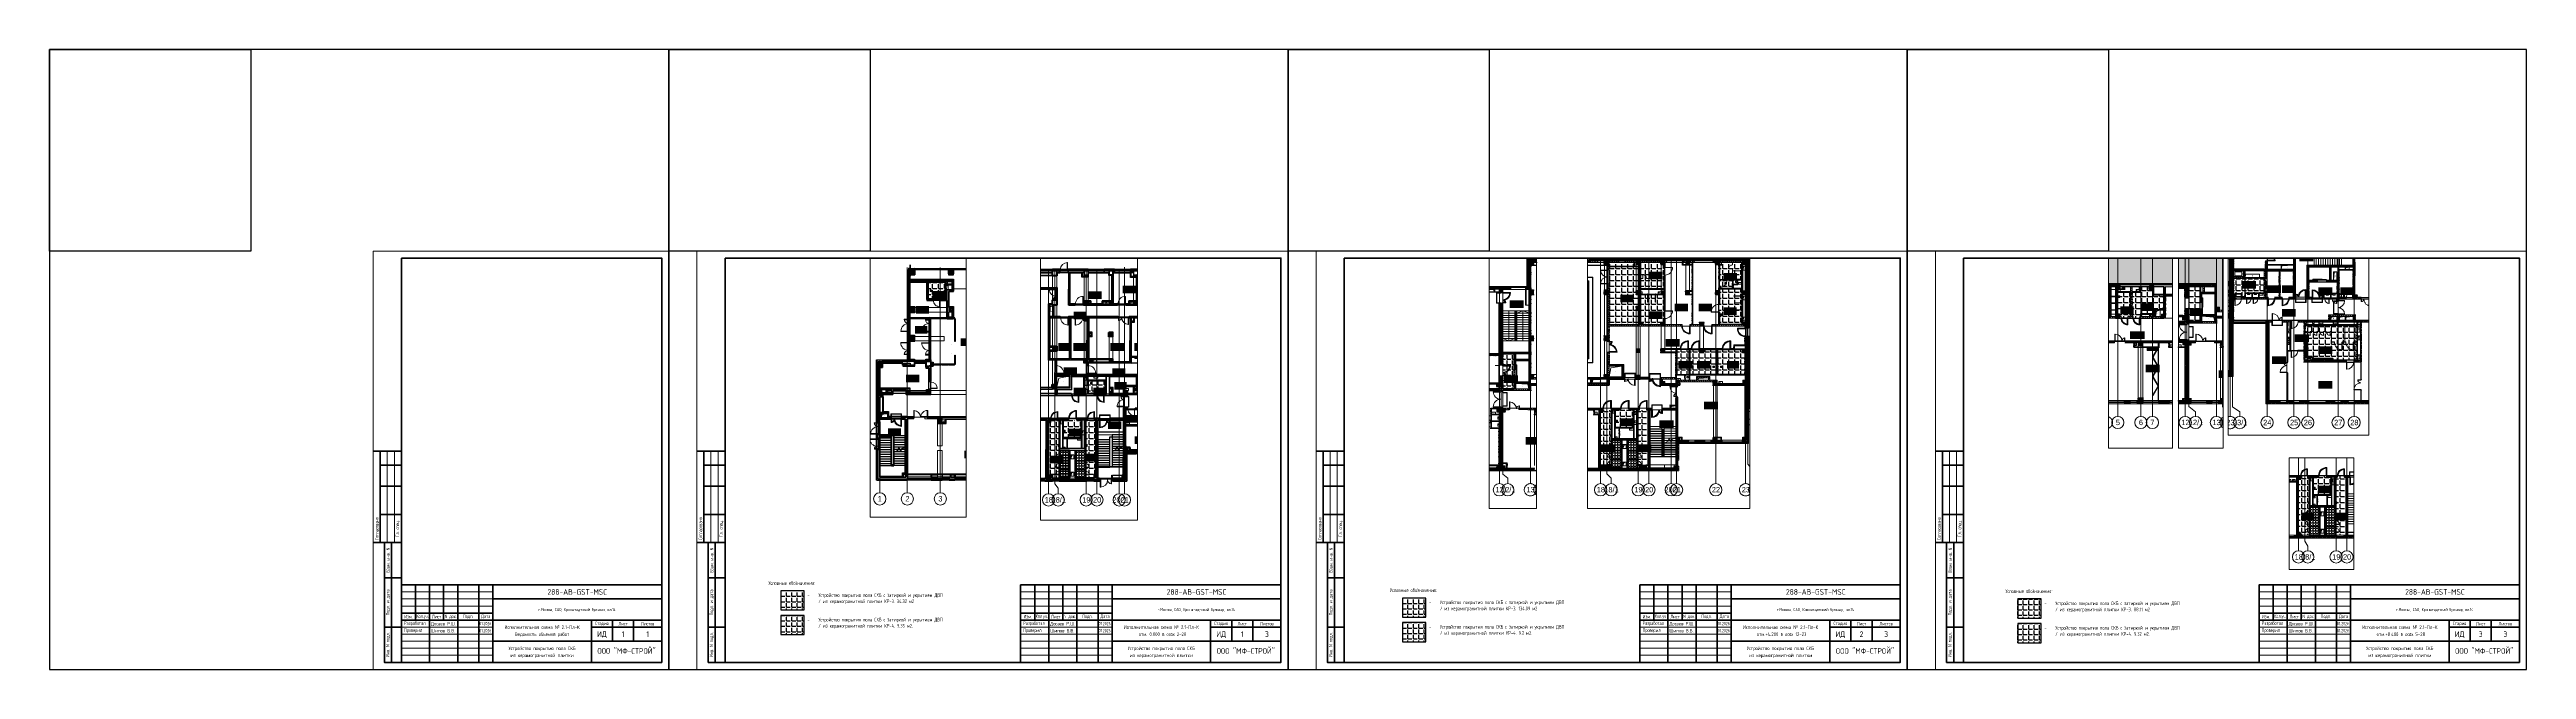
# Paper-space layout '2.1КР3-4' of a CAD drawing. Header units: millimetres. Extents: x -143 to 1617, y 0 to 440.
# The model-space entities are those that its viewports show. They can reach past a viewport. Long polylines and large blocks are cut down to what shows.
import ezdxf
from ezdxf import colors
from ezdxf.entities.mleader import LeaderData, LeaderLine
from ezdxf.enums import TextEntityAlignment as Align
from ezdxf.math import Vec2, Vec3

# ---------------------------------------------------------------- set-up
doc = ezdxf.new("R2018")
doc.units = ezdxf.units.MM
for name, pattern in [('200_ШТРИХ__ш1_п0_6_', [320, 200, -120]), ('Осевая', [6350, 1270, -952.5, 3175, -952.5]), ('Снесенные', [1428.75, 952.5, -476.25]), ('Штрих', [1270, 635, -635]), ('Штрих короткий', [600, 300, -300])]:
    doc.linetypes.add(name, pattern=pattern)
doc.layers.add('1.2.1) плитка КР3', color=140, linetype='Continuous')
doc.layers.add('1.4) Пл КР4', color=125, linetype='Continuous')
for name, color, linetype, lineweight in [('9.1) Рулон', 30, 'Continuous', 30), ('A-DETL-2', 7, 'Continuous', 5), ('A-DETL-GENF', 7, 'Continuous', 9), ('A-DOOR-2', 7, 'Continuous', 5), ('A-DOOR-FRAM-2', 7, 'Continuous', 5), ('A-FLOR', 7, 'Continuous', 9), ('A-GENM', 7, 'Continuous', 9), ('A-GENM-1', 7, 'Continuous', 20), ('A-GENM-2', 7, 'Штрих', 5), ('A-GLAZ', 7, 'Continuous', 9), ('A-GLAZ-1', 7, 'Continuous', 5), ('A-GLAZ-CURT', 7, 'Continuous', 9), ('A-GLAZ-CURT-1', 7, 'Continuous', 5), ('A-GLAZ-CURT-2', 7, 'Continuous', 20), ('A-GLAZ-CWMG', 7, 'Continuous', 9), ('A-GLAZ-CWMG-1', 7, 'Continuous', 20), ('A-WALL', 7, 'Continuous', 5), ('I-WALL', 7, 'Continuous', 5), ('M-EQPM-3', 7, 'Снесенные', 5), ('S-COLS', 7, 'Continuous', 9), ('S-COLS-1', 7, 'Continuous', 5), ('S-STRS', 7, 'Continuous', 9), ('S-STRS-ANNO', 7, 'Continuous', 5), ('S-STRS-MBND', 7, 'Continuous', 9), ('Оси', 7, 'Continuous', 9), ('Оси-1', 7, 'Continuous', 20), ('Оси-2', 7, 'Осевая', 9)]:
    doc.layers.add(name, color=color, linetype=linetype, lineweight=lineweight)
for name, color, linetype, lineweight, true_color, transparency in [('A-AREA-PATT-2', 7, 'Continuous', 5, 0xcde0ef, 1), ('A-AREA-PATT-3', 7, 'Continuous', 5, 0xe6fae8, 1), ('A-FLOR-PATT-1', 7, 'Continuous', 9, 0xeef6ff, 0.5)]:
    doc.layers.add(name, color=color, linetype=linetype, lineweight=lineweight, true_color=true_color, transparency=transparency)
for name, color, linetype, lineweight, true_color in [('A-DETL-GENF-3', 7, 'Continuous', 9, 0xc0c0c0), ('A-DOOR-1', 7, 'Continuous', 5, 0xc0c0c0), ('A-DOOR-3', 7, '200_ШТРИХ__ш1_п0_6_', 5, 0xc0c0c0), ('A-DOOR-4', 7, 'Continuous', 5, 0xd7dbdf), ('A-DOOR-7', 7, 'Штрих короткий', 5, 0xc0c0c0), ('A-DOOR-FRAM-1', 7, 'Continuous', 5, 0xc0c0c0), ('A-WALL-1', 9, 'Continuous', 5, 0x808080), ('A-WALL-FNSH-1', 9, 'Continuous', 5, 0x808080), ('M-EQPM-2', 7, 'Штрих', 5, 0xb2b2b2), ('M-EQPM-4', 7, 'Continuous', 9, 0x52e2e2), ('M-EQPM-5', 7, 'Continuous', 9, 0xdfe5eb), ('M-EQPM-6', 7, 'Continuous', 9, 0xd0d4d8)]:
    doc.layers.add(name, color=color, linetype=linetype, lineweight=lineweight, true_color=true_color)
doc.styles.add('Arial', font='arial.ttf', dxfattribs={"width": 0.9, "height": 700})
doc.styles.get("Standard").update_dxf_attribs({"font": 'ГОСТ тип А.ttf'})
doc.styles.add('СПДС', font='ГОСТ тип А.ttf', dxfattribs={"width": 0.9})
pattern_1 = [(45, (-65660, -150), (-114.04925, 114.04925), []), (45, (-65545.95, -150), (-114.04925, 114.04925), [201.613, -40.323, 6.706, -33.617])]
pattern_2 = [(45, (-75730, -3800), (-114.04925, 114.04925), []), (45, (-75615.95, -3800), (-114.04925, 114.04925), [201.613, -40.323, 6.706, -33.617])]
pattern_3 = [(45, (-65660, -7650), (-114.04925, 114.04925), []), (45, (-65545.95, -7650), (-114.04925, 114.04925), [201.613, -40.323, 6.706, -33.617])]
pattern_4 = [(45, (-66460, -12000), (-114.04925, 114.04925), []), (45, (-66345.95, -12000), (-114.04925, 114.04925), [201.613, -40.323, 6.706, -33.617])]
pattern_5 = [(45, (-66460, -17000), (-114.04925, 114.04925), []), (45, (-66345.95, -17000), (-114.04925, 114.04925), [201.613, -40.323, 6.706, -33.617])]
pattern_6 = [(135, (1751.41, 114.685), (-14.14214, -14.14214), []), (225, (1751.41, 114.685), (14.14214, -14.14214), [])]
pattern_7 = [(45, (-371.384, 114.685), (-14.1421, 14.1421), []), (135, (-371.384, 114.685), (-14.1421, -14.1421), [])]
pattern_8 = [(45, (-77000, -22950), (-114.04925, 114.04925), []), (45, (-76885.95, -22950), (-114.04925, 114.04925), [201.613, -40.323, 6.706, -33.617])]
pattern_9 = [(135, (1601.41, 114.685), (-14.14214, -14.14214), []), (225, (1601.41, 114.685), (14.14214, -14.14214), [])]
pattern_10 = [(45, (-521.384, 114.685), (-14.1421, 14.1421), []), (135, (-521.384, 114.685), (-14.1421, -14.1421), [])]
pattern_11 = [(45, (-73790, -22950), (-114.04925, 114.04925), []), (45, (-73675.95, -22950), (-114.04925, 114.04925), [201.613, -40.323, 6.706, -33.617])]
pattern_12 = [(45, (-70560, -22950), (-114.04925, 114.04925), []), (45, (-70445.95, -22950), (-114.04925, 114.04925), [201.613, -40.323, 6.706, -33.617])]
pattern_13 = [(135, (11225, -75730), (-114.04925, -114.04925), []), (135, (11225, -75615.95), (-114.04925, -114.04925), [201.612, -40.322, 6.706, -33.617])]
pattern_14 = [(45, (-73790, -11150), (-114.04925, 114.04925), []), (45, (-73675.95, -11150), (-114.04925, 114.04925), [201.613, -40.323, 6.706, -33.617])]
pattern_15 = [(135, (1826.41, 114.685), (-14.14214, -14.14214), []), (225, (1826.41, 114.685), (14.14214, -14.14214), [])]
pattern_16 = [(45, (-296.384, 114.685), (-14.1421, 14.1421), []), (135, (-296.384, 114.685), (-14.1421, -14.1421), [])]
pattern_17 = [(135, (1826.41, 164.685), (-14.14214, -14.14214), []), (225, (1826.41, 164.685), (14.14214, -14.14214), [])]
pattern_18 = [(45, (-296.384, 164.685), (-14.1421, 14.1421), []), (135, (-296.384, 164.685), (-14.1421, -14.1421), [])]
pattern_19 = [(135, (1826.41, 174.685), (-14.14214, -14.14214), []), (225, (1826.41, 174.685), (14.14214, -14.14214), [])]
pattern_20 = [(45, (-296.384, 174.685), (-14.1421, 14.1421), []), (135, (-296.384, 174.685), (-14.1421, -14.1421), [])]
pattern_21 = [(45, (-70560, -15400), (-114.04925, 114.04925), []), (45, (-70445.95, -15400), (-114.04925, 114.04925), [201.613, -40.323, 6.706, -33.617])]
pattern_22 = [(45, (-73790, -15400), (-114.04925, 114.04925), []), (45, (-73675.95, -15400), (-114.04925, 114.04925), [201.613, -40.323, 6.706, -33.617])]
pattern_23 = [(45, (-70560, -20900), (-114.04925, 114.04925), []), (45, (-70445.95, -20900), (-114.04925, 114.04925), [201.613, -40.323, 6.706, -33.617])]
pattern_24 = [(45, (-73790, -18850), (-114.04925, 114.04925), []), (45, (-73675.95, -18850), (-114.04925, 114.04925), [201.613, -40.323, 6.706, -33.617])]
pattern_25 = [(45, (-38790, -7650), (-114.04925, 114.04925), []), (45, (-38675.95, -7650), (-114.04925, 114.04925), [201.613, -40.323, 6.706, -33.617])]
pattern_26 = [(45, (-43160, -7650), (-114.04925, 114.04925), []), (45, (-43045.95, -7650), (-114.04925, 114.04925), [201.613, -40.323, 6.706, -33.617])]
pattern_27 = [(45, (-38790, -150), (-114.04925, 114.04925), []), (45, (-38675.95, -150), (-114.04925, 114.04925), [201.613, -40.323, 6.706, -33.617])]
pattern_28 = [(45, (289227.4, 1e-08), (-114.04925, 114.04925), []), (45, (289341.45, 1e-08), (-114.04925, 114.04925), [201.612, -40.322, 6.706, -33.617])]
pattern_29 = [(135, (289227.4, 1e-08), (-70.71068, -70.71068), [])]
pattern_30 = [(135, (289227.4, 1e-08), (-141.42136, -141.42136), [])]
pattern_31 = [(45, (289227.4, 1e-08), (-141.42136, 141.42136), []), (135, (289227.4, 1e-08), (-141.42136, -141.42136), [])]
pattern_32 = [(45, (289227.4, 1e-08), (-70.71068, 70.71068), [])]
pattern_33 = [(135, (289227.4, 1e-08), (-150.8683, -150.8683), [213.36, -35.56, 7.112, -35.56]), (135, (289227.4, 150.77), (-150.8683, -150.8683), []), (50, (289227.4, 1e-08), (255.05767, -22.3145), [26.67, -293.37]), (355, (289227.4, 1e-08), (-49.3404, 267.47914), [21.336, -234.696]), (100.451, (289248.66, -1.86), (205.71947, 245.16356), [22.666, -249.326]), (46.184, (289227.4, 71.12), (379.511, -58.86), [40.005, -440.055]), (96.636, (289259.03, 66.2), (332.3634, 346.3991), [33.999, -373.989]), (351.184, (289227.4, 71.12), (332.3669, 346.3953), [32.004, -352.044]), (21, (289262.96, 53.34), (212.26017, -143.17112), [26.67, -293.37]), (326, (289262.96, 53.34), (86.52236, 257.8632), [21.336, -234.696]), (71.451, (289280.65, 41.4), (298.78395, 114.6901), [22.666, -249.326]), (37.5, (289227.4, 1e-08), (4.32385, 118.37751), [6.706, -225.146, 6.706, -231.546, -235.585]), (37.5, (289227.4, 1e-08), (4.32385, 118.37751), [-470.103, 6.706, -228.879]), (7.5, (289227.4, 1e-08), (93.54758, 140.2533), [6.706, -129.134, 6.706, -219.812, -89.789]), (7.5, (289227.4, 1e-08), (93.54758, 140.2533), [-362.356, 6.706, -83.083]), (327.5, (289148.1, 1e-08), (189.82734, -8.02019), [6.706, -82.194, 6.706, -270.662, -368.046]), (327.5, (289148.1, 1e-08), (189.82734, -8.02019), [-366.268, 6.706, -361.34]), (317.5, (289112.54, 1e-08), (207.38114, 35.59764), [6.706, -108.864, 6.706, -177.495, -261.366]), (317.5, (289112.54, 1e-08), (207.38114, 35.59764), [-299.771, 6.706, -254.66])]
pattern_34 = [(45, (289227.4, 1e-08), (-171.0739, 171.0739), []), (45, (289341.45, 1e-08), (-171.0739, 171.0739), [])]
pattern_35 = [(45, (-38240, -150), (-114.04925, 114.04925), []), (45, (-38125.95, -150), (-114.04925, 114.04925), [201.613, -40.323, 6.706, -33.617])]
pattern_36 = [(45, (-38240, -7650), (-114.04925, 114.04925), []), (45, (-38125.95, -7650), (-114.04925, 114.04925), [201.613, -40.323, 6.706, -33.617])]
pattern_37 = [(45, (-84450, -18850), (-114.04925, 114.04925), []), (45, (-84335.95, -18850), (-114.04925, 114.04925), [201.613, -40.323, 6.706, -33.617])]
pattern_38 = [(45, (-86342.5, -10010), (-565.6854, 565.6854), [400, -1200]), (45, (-86742.5, -10210), (-565.6854, 565.6854), [1200, -400]), (45, (-85942.5, -10410), (-565.6854, 565.6854), [400, -1200])]
pattern_39 = [(45, (-84450, -3800), (-114.04925, 114.04925), []), (45, (-84335.95, -3800), (-114.04925, 114.04925), [201.613, -40.323, 6.706, -33.617])]
pattern_40 = [(45, (-38240, -10950), (-114.04925, 114.04925), []), (45, (-38125.95, -10950), (-114.04925, 114.04925), [201.613, -40.323, 6.706, -33.617])]
pattern_41 = [(0, (289227.4, 1e-08), (243.84, 60.96), [20.117, -162.763, 20.117, -162.763, -975.36]), (0, (289227.4, 1e-08), (243.84, 60.96), [-365.76, 20.117, -345.643, 20.117, -162.763, -426.72]), (0, (289227.4, 1e-08), (243.84, 60.96), [-914.4, 20.117, -101.803, 20.117, -284.683]), (120, (289318.84, 30.48), (-174.71291, 180.691634), [20.117, -162.763, 20.117, -162.763, -975.36]), (120, (289318.84, 30.48), (-174.71291, 180.691634), [-365.76, 20.117, -345.643, 20.117, -162.763, -426.72]), (120, (289318.84, 30.48), (-174.71291, 180.691634), [-914.4, 20.117, -101.803, 20.117, -284.683]), (240, (289349.32, 152.4), (-69.12709, -241.651634), [20.117, -162.763, 20.117, -162.763, -975.36]), (240, (289349.32, 152.4), (-69.12709, -241.651634), [-365.76, 20.117, -345.643, 20.117, -162.763, -426.72]), (240, (289349.32, 152.4), (-69.12709, -241.651634), [-914.4, 20.117, -101.803, 20.117, -284.683])]
pattern_42 = [(45, (148772.12, -0.94), (-141.42136, 141.42136), []), (135, (148772.12, -0.94), (-141.42136, -141.42136), [])]
pattern_43 = [(45, (148772.12, -0.94), (-114.04925, 114.04925), []), (45, (148886.17, -0.94), (-114.04925, 114.04925), [201.612, -40.322, 6.706, -33.617])]
pattern_44 = [(135, (148772.12, -0.94), (-141.42136, -141.42136), [])]
pattern_45 = [(135, (148772.12, -0.94), (-70.71068, -70.71068), [])]
pattern_46 = [(45, (148772.12, -0.94), (-70.71068, 70.71068), [])]
pattern_47 = [(135, (148772.12, -0.94), (-150.8683, -150.8683), [213.36, -35.56, 7.112, -35.56]), (135, (148772.12, 149.83), (-150.8683, -150.8683), []), (50, (148772.12, -0.94), (255.05767, -22.3145), [26.67, -293.37]), (355, (148772.12, -0.94), (-49.3404, 267.47914), [21.336, -234.696]), (100.451, (148793.38, -2.8), (205.7195, 245.16356), [22.666, -249.326]), (46.184, (148772.12, 70.18), (379.511, -58.86), [40.005, -440.055]), (96.636, (148803.75, 65.27), (332.3634, 346.3991), [33.999, -373.989]), (351.184, (148772.12, 70.18), (332.3669, 346.3953), [32.004, -352.044]), (21, (148807.68, 52.4), (212.26017, -143.1711), [26.67, -293.37]), (326, (148807.68, 52.4), (86.5224, 257.8632), [21.336, -234.696]), (71.451, (148825.37, 40.47), (298.78395, 114.6901), [22.666, -249.326]), (37.5, (148772.12, -0.94), (4.32385, 118.37751), [6.706, -225.146, 6.706, -231.546, -235.585]), (37.5, (148772.12, -0.94), (4.32385, 118.37751), [-470.103, 6.706, -228.879]), (7.5, (148772.12, -0.94), (93.54758, 140.2533), [6.706, -129.134, 6.706, -219.812, -89.789]), (7.5, (148772.12, -0.94), (93.54758, 140.2533), [-362.356, 6.706, -83.083]), (327.5, (148692.82, -0.94), (189.82734, -8.02019), [6.706, -82.194, 6.706, -270.662, -368.046]), (327.5, (148692.82, -0.94), (189.82734, -8.02019), [-366.268, 6.706, -361.34]), (317.5, (148657.26, -0.94), (207.38114, 35.59764), [6.706, -108.864, 6.706, -177.495, -261.366]), (317.5, (148657.26, -0.94), (207.38114, 35.59764), [-299.771, 6.706, -254.66])]
pattern_48 = [(0, (148772.123, -0.94), (243.84, 60.96), [20.117, -162.763, 20.117, -162.763, -975.36]), (0, (148772.123, -0.94), (243.84, 60.96), [-365.76, 20.117, -345.643, 20.117, -162.763, -426.72]), (0, (148772.123, -0.94), (243.84, 60.96), [-914.4, 20.117, -101.803, 20.117, -284.683]), (120, (148863.563, 29.54), (-174.71291, 180.691634), [20.117, -162.763, 20.117, -162.763, -975.36]), (120, (148863.563, 29.54), (-174.71291, 180.691634), [-365.76, 20.117, -345.643, 20.117, -162.763, -426.72]), (120, (148863.563, 29.54), (-174.71291, 180.691634), [-914.4, 20.117, -101.803, 20.117, -284.683]), (240, (148894.043, 151.46), (-69.12709, -241.651634), [20.117, -162.763, 20.117, -162.763, -975.36]), (240, (148894.043, 151.46), (-69.12709, -241.651634), [-365.76, 20.117, -345.643, 20.117, -162.763, -426.72]), (240, (148894.043, 151.46), (-69.12709, -241.651634), [-914.4, 20.117, -101.803, 20.117, -284.683])]
pattern_49 = [(45, (148772.12, -0.94), (-212.132, 212.132), []), (135, (148772.12, -0.94), (-212.132, -212.132), [])]
pattern_50 = [(0, (67124.7, 3603.9), (0, 775.335), [563.88, -211.455]), (90, (67124.7, 3603.9), (-775.335, 5e-14), [563.88, -211.455])]
pattern_51 = [(0, (205553.1, 26879), (0, 775.335), [563.88, -211.455]), (90, (205553.1, 26879), (-775.335, 5e-14), [563.88, -211.455])]
pattern_52 = [(0, (205553.12, 26879), (0, 349.25), [254, -95.25]), (90, (205553.12, 26879), (-349.25, 2e-14), [254, -95.25])]
pattern_53 = [(0, (65097.84, 26889.06), (0, 349.25), [254, -95.25]), (90, (65097.84, 26889.06), (-349.25, 2e-14), [254, -95.25])]
pattern_54 = [(0, (-83609.58, 26755.1), (0, 349.25), [254, -95.25]), (90, (-83609.58, 26755.1), (-349.25, 2e-14), [254, -95.25])]
pattern_55 = [(45, (38.13, 6), (-134.70384, 134.70384), []), (45, (172.83, 6), (-134.70384, 134.70384), [238.125, -47.625, 0, -47.625])]
pattern_56 = [(45, (140493.4, 6), (-134.70384, 134.70384), []), (45, (140628.11, 6), (-134.70384, 134.70384), [238.125, -47.625, 0, -47.625])]

# ---------------------------------------------------------------- blocks, each defined once
blk = doc.blocks.new('*U1699')
at = {"color": 4}
blk.add_lwpolyline([(-220, -220), (220, -220), (220, 220), (-220, 220)], close=True, dxfattribs=at)
at = {"color": 3}
blk.add_lwpolyline([(-220, 220), (-77, 220), (-77, 77), (-220, 77)], close=True, dxfattribs=at)
blk = doc.blocks.new('*U1700')
at = {"color": 0, "linetype": 'ByBlock', "lineweight": -2, "transparency": 16777216}
for p in [(0, 0), (440, 0), (880, 0), (1320, 0)]:
    blk.add_blockref('*U1699', p, dxfattribs=at)
blk = doc.blocks.new('*U1719')
at = {"lineweight": 0}
blk.add_lwpolyline([(-205, -5), (5, -5), (5, 292), (-205, 292)], close=True, dxfattribs=at)
at = {"color": 0, "linetype": 'Continuous', "lineweight": 50}
blk.add_lwpolyline([(-185, 287), (0, 287), (0, 0), (-185, 0)], close=True, dxfattribs=at)
at = {"lineweight": 35}
for points in [[(-185, 150), (-205, 150)], [(-200, 85), (-200, 150)], [(-185, 140), (-200, 140)], [(-185, 125), (-200, 125)], [(-185, 105), (-200, 105)], [(-185, 85), (-205, 85)], [(-185, 85), (-197, 85), (-197, 0), (-185, 0)], [(-192, 0), (-192, 85)], [(-185, 60), (-197, 60)], [(-175, 55), (-175, 30)], [(-165, 55), (-165, 0)], [(-155, 55), (-155, 30)], [(-145, 55), (-145, 0)], [(-130, 55), (-130, 0)], [(-120, 55), (-120, 0)], [(-120, 45), (0, 45)], [(-185, 25), (-197, 25)], [(-185, 35), (-120, 35)], [(-185, 30), (0, 30)], [(-50, 30), (-50, 0)], [(-50, 25), (0, 25)], [(-35, 30), (-35, 15)], [(-20, 30), (-20, 15)], [(-120, 15), (0, 15)]]:
    blk.add_lwpolyline(points, dxfattribs=at)
at = {"lineweight": 18}
for points in [[(-195, 85), (-195, 150)], [(-190, 85), (-190, 150)], [(-185, 50), (-120, 50)], [(-185, 45), (-120, 45)], [(-185, 40), (-120, 40)], [(-185, 25), (-120, 25)], [(-185, 20), (-120, 20)], [(-185, 15), (-120, 15)], [(-185, 10), (-120, 10)], [(-185, 5), (-120, 5)]]:
    blk.add_lwpolyline(points, dxfattribs=at)
at = {"lineweight": 35}
blk.add_lwpolyline([(-185, 0), (0, 0), (0, 55), (-185, 55)], close=True, dxfattribs=at)
at = {"lineweight": 0}
blk.add_lwpolyline([(0, -5), (5, -5), (5, 0)], dxfattribs=at)
at = {"lineweight": -2, "char_height": 2.5, "attachment_point": 5, "rotation": 90, "style": 'СПДС'}
for s, insert, width in [('Согласовано', (-202.5, 95), 19.991), ('Гл. спец.', (-187.5, 95), 19.991), ('Взам. инв. N', (-194.5, 72.5), 24.991), ('Подл. и дата', (-194.5, 42.5), 34.991), ('Инв. N подл.', (-194.5, 12.5), 24.991)]:
    blk.add_mtext(s, dxfattribs=dict(at, insert=insert, width=width))
at = {"insert": (-60.2, 37.2), "char_height": 2.2, "attachment_point": 5, "style": 'СПДС'}
blk.add_mtext_dynamic_manual_height_columns('г.Москва, САО, Кронштадтский бульвар, вл.14', width=118.293, gutter_width=0, heights=[12.8], dxfattribs=at)
at = {"lineweight": -2, "char_height": 2.5, "style": 'СПДС'}
for s, insert, width, attachment_point in [('Разработал', (-183.1, 27.5), 17.953, 4), ('Проверил', (-183.1, 22.5), 17.953, 4), ('Изм.', (-180, 32.5), 10, 5), ('Кол.уч.', (-170, 32.5), 10, 5), ('Лист', (-160, 32.5), 10, 5), ('N док.', (-150, 32.5), 10, 5), ('Подп.', (-137.5, 32.5), 15, 5), ('Дата', (-125, 32.5), 10, 5), ('Стадия', (-42.5, 27.5), 15, 5), ('Лист', (-27.5, 27.5), 15, 5), ('Листов', (-10, 27.5), 20, 5)]:
    blk.add_mtext(s, dxfattribs=dict(at, insert=insert, width=width, attachment_point=attachment_point))
at = {"lineweight": 30, "width": 0.9, "flags": 104}
blk.add_attdef('ШАПКА', text='', height=3, dxfattribs=at).set_placement((-135, 281), align=Align.MIDDLE_CENTER)
at = {"style": 'СПДС'}
for tag, height, p in [('ШИФР_ПРОЕКТА', 4, (-60, 50)), ('НАИМЕНОВАНИЕ_ОБЪЕКТА2', 2.5, (-85, 20)), ('НАИМЕНОВАНИЕ_ОБЪЕКТА', 2.5, (-85, 25)), ('СТАДИЯ', 4, (-42.5, 20)), ('ЛИСТ_первый', 4, (-27.5, 20)), ('ЛИСТОВ', 4, (-10, 20)), ('НАИМЕНОВАНИЕ_ЧЕРТЕЖА2', 2.5, (-85, 5)), ('НАИМЕНОВАНИЕ_ЧЕРТЕЖА1', 2.5, (-85, 10)), ('ОРГАНИЗАЦИЯ_РАЗРАБОТЧИК1', 4, (-25, 8.1))]:
    blk.add_attdef(tag, text='', height=height, dxfattribs=at).set_placement(p, align=Align.MIDDLE_CENTER)
for tag, p in [('РАЗРАБОТЧИК', (-164, 27.5)), ('РУК.ГРУППЫ', (-164, 22.5))]:
    blk.add_attdef(tag, text='', height=2.5, dxfattribs=at).set_placement(p, align=Align.MIDDLE_LEFT)
at = {"style": 'СПДС', "width": 0.9}
for tag, p in [('ДАТА1', (-129.6, 26.4)), ('ДАТА2', (-129.6, 21.4))]:
    blk.add_attdef(tag, p, '', height=2.3, dxfattribs=at)
blk = doc.blocks.new('*U1720')
at = {"lineweight": 0}
blk.add_lwpolyline([(-415, -5), (5, -5), (5, 292), (-415, 292)], close=True, dxfattribs=at)
at = {"color": 0, "linetype": 'Continuous', "lineweight": 50}
blk.add_lwpolyline([(-395, 287), (0, 287), (0, 0), (-395, 0)], close=True, dxfattribs=at)
at = {"lineweight": 35}
for points in [[(-395, 150), (-415, 150)], [(-410, 85), (-410, 150)], [(-395, 140), (-410, 140)], [(-395, 125), (-410, 125)], [(-395, 105), (-410, 105)], [(-395, 85), (-415, 85)], [(-395, 85), (-407, 85), (-407, 0), (-395, 0)], [(-402, 0), (-402, 85)], [(-395, 60), (-407, 60)], [(-175, 55), (-175, 30)], [(-165, 55), (-165, 0)], [(-155, 55), (-155, 30)], [(-145, 55), (-145, 0)], [(-130, 55), (-130, 0)], [(-120, 55), (-120, 0)], [(-120, 45), (0, 45)], [(-395, 25), (-407, 25)], [(-185, 35), (-120, 35)], [(-185, 30), (0, 30)], [(-50, 30), (-50, 0)], [(-50, 25), (0, 25)], [(-35, 30), (-35, 15)], [(-20, 30), (-20, 15)], [(-120, 15), (0, 15)]]:
    blk.add_lwpolyline(points, dxfattribs=at)
at = {"lineweight": 18}
for points in [[(-405, 85), (-405, 150)], [(-400, 85), (-400, 150)], [(-185, 50), (-120, 50)], [(-185, 45), (-120, 45)], [(-185, 40), (-120, 40)], [(-185, 25), (-120, 25)], [(-185, 20), (-120, 20)], [(-185, 15), (-120, 15)], [(-185, 10), (-120, 10)], [(-185, 5), (-120, 5)]]:
    blk.add_lwpolyline(points, dxfattribs=at)
at = {"lineweight": 35}
blk.add_lwpolyline([(-185, 0), (0, 0), (0, 55), (-185, 55)], close=True, dxfattribs=at)
at = {"lineweight": 0}
blk.add_lwpolyline([(0, -5), (5, -5), (5, 0)], dxfattribs=at)
at = {"lineweight": -2, "char_height": 2.5, "attachment_point": 5, "rotation": 90, "style": 'СПДС'}
for s, insert, width in [('Согласовано', (-412.5, 95), 19.991), ('Гл. спец.', (-397.5, 95), 19.991), ('Взам. инв. N', (-404.5, 72.5), 24.991), ('Подл. и дата', (-404.5, 42.5), 34.991), ('Инв. N подл.', (-404.5, 12.5), 24.991)]:
    blk.add_mtext(s, dxfattribs=dict(at, insert=insert, width=width))
at = {"insert": (-60.2, 37.2), "char_height": 2.2, "attachment_point": 5, "style": 'СПДС'}
blk.add_mtext_dynamic_manual_height_columns('г.Москва, САО, Кронштадтский бульвар, вл.14', width=118.293, gutter_width=0, heights=[12.8], dxfattribs=at)
at = {"lineweight": -2, "char_height": 2.5, "style": 'СПДС'}
for s, insert, width, attachment_point in [('Разработал', (-183.1, 27.5), 17.953, 4), ('Проверил', (-183.1, 22.5), 17.953, 4), ('Изм.', (-180, 32.5), 10, 5), ('Кол.уч.', (-170, 32.5), 10, 5), ('Лист', (-160, 32.5), 10, 5), ('N док.', (-150, 32.5), 10, 5), ('Подп.', (-137.5, 32.5), 15, 5), ('Дата', (-125, 32.5), 10, 5), ('Стадия', (-42.5, 27.5), 15, 5), ('Лист', (-27.5, 27.5), 15, 5), ('Листов', (-10, 27.5), 20, 5)]:
    blk.add_mtext(s, dxfattribs=dict(at, insert=insert, width=width, attachment_point=attachment_point))
at = {"lineweight": 30, "width": 0.9, "flags": 104}
blk.add_attdef('ШАПКА', text='', height=3, dxfattribs=at).set_placement((-135, 281), align=Align.MIDDLE_CENTER)
at = {"style": 'СПДС'}
for tag, height, p in [('ШИФР_ПРОЕКТА', 4, (-60, 50)), ('НАИМЕНОВАНИЕ_ОБЪЕКТА2', 2.5, (-85, 20)), ('НАИМЕНОВАНИЕ_ОБЪЕКТА', 2.5, (-85, 25)), ('СТАДИЯ', 4, (-42.5, 20)), ('ЛИСТ_первый', 4, (-27.5, 20)), ('ЛИСТОВ', 4, (-10, 20)), ('НАИМЕНОВАНИЕ_ЧЕРТЕЖА2', 2.5, (-85, 5)), ('НАИМЕНОВАНИЕ_ЧЕРТЕЖА1', 2.5, (-85, 10)), ('ОРГАНИЗАЦИЯ_РАЗРАБОТЧИК1', 4, (-25, 8.1))]:
    blk.add_attdef(tag, text='', height=height, dxfattribs=at).set_placement(p, align=Align.MIDDLE_CENTER)
for tag, p in [('РАЗРАБОТЧИК', (-164, 27.5)), ('РУК.ГРУППЫ', (-164, 22.5))]:
    blk.add_attdef(tag, text='', height=2.5, dxfattribs=at).set_placement(p, align=Align.MIDDLE_LEFT)
at = {"style": 'СПДС', "width": 0.9}
for tag, p in [('ДАТА1', (-129.6, 26.4)), ('ДАТА2', (-129.6, 21.4))]:
    blk.add_attdef(tag, p, '', height=2.3, dxfattribs=at)
blk = doc.blocks.new('BSC_Колонна _Прямоугольная - 500х500-V12-Объем проектирования 1 этажа')
at = {"layer": 'S-COLS-1'}
h = blk.add_hatch(dxfattribs=at)
h.set_pattern_fill('FP_16', color=256, style=0, pattern_type=2)
h.set_pattern_definition(pattern_1)
h.paths.add_polyline_path([(-250, -250), (250, -250), (250, 250), (-250, 250), (-250, -157)])
for p, q in [((250, 250), (-250, 250)), ((-250, 250), (-250, -250)), ((250, -250), (250, 250)), ((-250, -250), (250, -250))]:
    blk.add_line(p, q, dxfattribs=at)
blk = doc.blocks.new('BSC_Колонна _Прямоугольная - 500х500-V13-Объем проектирования 1 этажа')
at = {"layer": 'S-COLS-1'}
h = blk.add_hatch(dxfattribs=at)
h.set_pattern_fill('FP_17', color=256, style=0, pattern_type=2)
h.set_pattern_definition(pattern_2)
h.paths.add_polyline_path([(250, -250), (250, 250), (-250, 250), (-250, -250), (120, -250)])
for p, q in [((250, 250), (-250, 250)), ((-250, 250), (-250, -250)), ((250, -250), (250, 250)), ((-250, -250), (250, -250))]:
    blk.add_line(p, q, dxfattribs=at)
blk = doc.blocks.new('BSC_Колонна _Прямоугольная - 500х500-V15-Объем проектирования 1 этажа')
at = {"layer": 'S-COLS-1'}
h = blk.add_hatch(dxfattribs=at)
h.set_pattern_fill('FP_19', color=256, style=0, pattern_type=2)
h.set_pattern_definition(pattern_3)
h.paths.add_polyline_path([(35, -250), (250, -250), (250, 22), (220, 22), (220, 30), (250, 30), (250, 250), (-250, 250), (-250, -250), (-10, -250)])
for p, q in [((220, 250), (-250, 250)), ((-250, 250), (-250, -250)), ((250, -250), (250, 22)), ((-250, -250), (250, -250))]:
    blk.add_line(p, q, dxfattribs=at)
blk = doc.blocks.new('BSC_Колонна _Прямоугольная - 600х600-23205240-Объем проектирования 1 этажа')
at = {"layer": 'S-COLS-1'}
h = blk.add_hatch(dxfattribs=at)
h.set_pattern_fill('FP_20', color=256, style=0, pattern_type=2)
h.set_pattern_definition(pattern_4)
h.paths.add_polyline_path([(300, -300), (300, 300), (-300, 300), (-300, -300), (267, -300)])
for p, q in [((300, 300), (-300, 300)), ((-300, 300), (-300, -300)), ((300, -300), (300, 300)), ((-300, -300), (300, -300))]:
    blk.add_line(p, q, dxfattribs=at)
blk = doc.blocks.new('BSC_Колонна _Прямоугольная - 600х600-V21-Объем проектирования 1 этажа')
at = {"layer": 'S-COLS-1'}
h = blk.add_hatch(dxfattribs=at)
h.set_pattern_fill('FP_31', color=256, style=0, pattern_type=2)
h.set_pattern_definition(pattern_5)
h.paths.add_polyline_path([(300, -300), (300, 300), (-300, 300), (-300, -300)])
for p, q in [((300, 300), (-300, 300)), ((-300, 300), (-300, -300)), ((300, -300), (300, 300)), ((-300, -300), (300, -300))]:
    blk.add_line(p, q, dxfattribs=at)
blk = doc.blocks.new('110_Дверь_СКБ_1Ст_Внутренняя1 - Д-11п 1100x2100h_кладовые _все__ коридор _между помещениями блока столовой__ моечные _все_ 2-32102277-Объем проектирования 1 этажа')
at = {"layer": 'A-DOOR-2'}
h = blk.add_hatch(dxfattribs=at)
h.set_pattern_fill('FP_44', color=256, style=0, pattern_type=2)
h.set_pattern_definition(pattern_6)
h.paths.add_polyline_path([(537.5, -50), (562.5, -50), (562.5, 50), (537.5, 50)])
at = {"layer": 'A-DOOR-FRAM-2'}
h = blk.add_hatch(dxfattribs=at)
h.set_pattern_fill('FP_45', color=256, style=0, pattern_type=2)
h.set_pattern_definition(pattern_7)
h.paths.add_polyline_path([(-512.5, -50), (-512.5, 50), (-537.5, 50), (-537.5, -50)])
at = {"layer": 'A-DOOR-1'}
for p, q in [((-487.5, 1050), (-487.5, 50)), ((-447.5, 1050), (-487.5, 1050)), ((-487.5, 50), (-447.5, 50)), ((-447.5, 50), (-447.5, 1050))]:
    blk.add_line(p, q, dxfattribs=at)
blk.add_arc((-487.5, 50), 1000, 360, 90, dxfattribs=at)
at = {"layer": 'A-DOOR-FRAM-1'}
for p, q in [((-497.5, 58), (-567.5, 58)), ((-567.5, 58), (-567.5, 50)), ((-567.5, 50), (-497.5, 50)), ((-512.5, 50), (-537.5, 50)), ((-537.5, 50), (-537.5, -50)), ((-487.5, 50), (-512.5, 50)), ((-512.5, 50), (-512.5, -30)), ((-512.5, -50), (-512.5, 50)), ((-497.5, 50), (-512.5, 50)), ((-512.5, 50), (-512.5, 49)), ((-512.5, 49), (-497.5, 49)), ((-497.5, 50), (-497.5, 58)), ((-497.5, 49), (-497.5, 50)), ((-487.5, 10), (-487.5, 50)), ((-477.5, 10), (-487.5, 10)), ((-477.5, -30), (-477.5, 10)), ((512.5, 10), (502.5, 10)), ((502.5, 10), (502.5, -30)), ((512.5, 50), (512.5, 10)), ((537.5, 50), (512.5, 50)), ((592.5, 58), (522.5, 58)), ((522.5, 58), (522.5, 50)), ((537.5, 50), (522.5, 50)), ((522.5, 50), (522.5, 49)), ((522.5, 50), (592.5, 50)), ((522.5, 49), (537.5, 49)), ((537.5, -30), (537.5, 50)), ((562.5, 50), (537.5, 50)), ((537.5, 50), (537.5, -50)), ((537.5, 49), (537.5, 50)), ((562.5, -50), (562.5, 50)), ((592.5, 50), (592.5, 58)), ((-497.5, -50), (-567.5, -50)), ((-567.5, -50), (-567.5, -58)), ((-567.5, -58), (-497.5, -58)), ((-537.5, -50), (-512.5, -50)), ((-512.5, -30), (-477.5, -30)), ((-497.5, -30), (-512.5, -30)), ((-512.5, -30), (-512.5, -50)), ((-512.5, -50), (-497.5, -50)), ((-497.5, -50), (-497.5, -30)), ((-497.5, -58), (-497.5, -50)), ((502.5, -30), (537.5, -30)), ((537.5, -30), (522.5, -30)), ((522.5, -30), (522.5, -50)), ((522.5, -50), (537.5, -50)), ((592.5, -50), (522.5, -50)), ((522.5, -50), (522.5, -58)), ((522.5, -58), (592.5, -58)), ((537.5, -50), (537.5, -30)), ((537.5, -50), (562.5, -50)), ((592.5, -58), (592.5, -50))]:
    blk.add_line(p, q, dxfattribs=at)
blk = doc.blocks.new('Системная панель - Стекло - 70мм-31693610-Объем проектирования 1 этажа')
at = {"layer": 'A-GLAZ-CURT-1'}
h = blk.add_hatch(dxfattribs=at)
h.set_pattern_fill('FP_50', color=256, style=0, pattern_type=2)
h.set_pattern_definition([(225, (66247.5, 24715), (565.685, -565.685), [400, -1200]), (225, (66647.5, 24915), (565.685, -565.685), [1200, -400]), (225, (65847.5, 25115), (565.685, -565.685), [400, -1200])])
h.paths.add_polyline_path([(358, 35), (-543, 35), (-543, -35), (543, -35), (543, 35), (505, 35)])
at = {"layer": 'A-GLAZ-CURT-2'}
for p, q in [((543, 35), (-543, 35)), ((-543, 35), (-543, -35)), ((543, -35), (543, 35)), ((-543, -35), (543, -35))]:
    blk.add_line(p, q, dxfattribs=at)
blk = doc.blocks.new('110_Дверь_СКБ_1Ст_Внутренняя1 - Д-11 1100x2100h_кладовые _все__ коридор _между помещениями блока столовой__ моечные _все_-32089444-Объем проектирования 1 этажа')
at = {"layer": 'A-DOOR-2'}
h = blk.add_hatch(dxfattribs=at)
h.set_pattern_fill('FP_44', color=256, style=0, pattern_type=2)
h.set_pattern_definition(pattern_6)
h.paths.add_polyline_path([(537.5, -50), (562.5, -50), (562.5, 50), (537.5, 48.6)])
at = {"layer": 'A-DOOR-FRAM-2'}
h = blk.add_hatch(dxfattribs=at)
h.set_pattern_fill('FP_45', color=256, style=0, pattern_type=2)
h.set_pattern_definition(pattern_7)
h.paths.add_polyline_path([(-537.5, -50), (-512.5, -50), (-512.5, 50), (-537.5, 50)])
at = {"layer": 'A-DOOR-1'}
for p, q in [((512.5, 1050), (472.5, 1050)), ((472.5, 1050), (472.5, 50)), ((472.5, 50), (512.5, 50)), ((512.5, 50), (512.5, 1050))]:
    blk.add_line(p, q, dxfattribs=at)
blk.add_arc((512.5, 50), 1000, 90, 180, dxfattribs=at)
at = {"layer": 'A-DOOR-FRAM-1'}
for p, q in [((-497.5, 58), (-567.5, 58)), ((-567.5, 58), (-567.5, 50)), ((-567.5, 50), (-497.5, 50)), ((-512.5, 50), (-537.5, 50)), ((-537.5, 50), (-537.5, -50)), ((-487.5, 50), (-512.5, 50)), ((-512.5, 50), (-512.5, -30)), ((-512.5, -50), (-512.5, 50)), ((-497.5, 50), (-512.5, 50)), ((-512.5, 50), (-512.5, 49)), ((-512.5, 49), (-497.5, 49)), ((-497.5, 50), (-497.5, 58)), ((-497.5, 49), (-497.5, 50)), ((-487.5, 10), (-487.5, 50)), ((-477.5, 10), (-487.5, 10)), ((-477.5, -30), (-477.5, 10)), ((512.5, 10), (502.5, 10)), ((502.5, 10), (502.5, -30)), ((512.5, 50), (512.5, 10)), ((537.5, 50), (512.5, 50)), ((592.5, 58), (522.5, 58)), ((522.5, 58), (522.5, 50)), ((537.5, 50), (522.5, 50)), ((522.5, 50), (522.5, 49)), ((522.5, 50), (592.5, 50)), ((522.5, 49), (537.5, 49)), ((537.5, -30), (537.5, 50)), ((562.5, 50), (537.5, 50)), ((537.5, 50), (537.5, -50)), ((537.5, 49), (537.5, 50)), ((562.5, -50), (562.5, 50)), ((592.5, 50), (592.5, 58)), ((-497.5, -50), (-567.5, -50)), ((-567.5, -50), (-567.5, -58)), ((-567.5, -58), (-497.5, -58)), ((-537.5, -50), (-512.5, -50)), ((-512.5, -30), (-477.5, -30)), ((-497.5, -30), (-512.5, -30)), ((-512.5, -30), (-512.5, -50)), ((-512.5, -50), (-497.5, -50)), ((-497.5, -50), (-497.5, -30)), ((-497.5, -58), (-497.5, -50)), ((502.5, -30), (537.5, -30)), ((537.5, -30), (522.5, -30)), ((522.5, -30), (522.5, -50)), ((522.5, -50), (537.5, -50)), ((592.5, -50), (522.5, -50)), ((522.5, -50), (522.5, -58)), ((522.5, -58), (592.5, -58)), ((537.5, -50), (537.5, -30)), ((537.5, -50), (562.5, -50)), ((592.5, -58), (592.5, -50))]:
    blk.add_line(p, q, dxfattribs=at)
blk = doc.blocks.new('120_Окно_СКБ_1Ст - 120_Окно_СКБ_1Ст 900х2500_h_-22445987-Объем проектирования 1 этажа')
at = {"layer": 'A-GLAZ'}
for p, q in [((-450, -127), (-450, -57)), ((-450, -57), (-380, -57)), ((-380, -127), (-450, -127)), ((-380, -127), (-400, -127)), ((-400, -127), (-400, -137)), ((-400, -137), (400, -137)), ((400, -137), (-400, -137)), ((-380, -57), (-380, -127)), ((380, -87), (-380, -87)), ((-380, -87), (-380, -127)), ((-330, -137), (-330, -87)), ((330, -137), (330, -87)), ((380, -127), (380, -57)), ((380, -57), (450, -57)), ((380, -127), (380, -87)), ((450, -127), (380, -127)), ((400, -127), (380, -127)), ((400, -137), (400, -127)), ((450, -57), (450, -127))]:
    blk.add_line(p, q, dxfattribs=at)
at = {"layer": 'A-GLAZ-1'}
for p, q in [((450, -57), (-450, -57)), ((-430, -127), (-400, -127)), ((-330, -107), (330, -107)), ((330, -117), (-330, -117)), ((400, -127), (430, -127))]:
    blk.add_line(p, q, dxfattribs=at)
blk = doc.blocks.new('120_Окно_СКБ_2Ст - 120_Окно_СКБ_2Ст 2100х2500 _мал створка справа_-22445857-Объем проектирования 1 этажа')
at = {"layer": 'A-GLAZ'}
for p, q in [((-1050, -127), (-1050, -57)), ((-1050, -57), (-980, -57)), ((-980, -127), (-1050, -127)), ((-980, -127), (-1000, -127)), ((-1000, -127), (-1000, -137)), ((-1000, -137), (170, -137)), ((170, -137), (-1000, -137)), ((-980, -57), (-980, -127)), ((150, -87), (-980, -87)), ((-980, -87), (-980, -127)), ((-930, -137), (-930, -87)), ((100, -137), (100, -87)), ((150, -127), (150, -57)), ((150, -57), (220, -57)), ((150, -127), (150, -87)), ((220, -127), (150, -127)), ((170, -127), (150, -127)), ((170, -137), (170, -127)), ((220, -127), (200, -127)), ((200, -127), (200, -137)), ((200, -137), (1000, -137)), ((1000, -137), (200, -137)), ((220, -57), (220, -127)), ((980, -87), (220, -87)), ((220, -87), (220, -127)), ((270, -137), (270, -87)), ((930, -137), (930, -87)), ((980, -127), (980, -57)), ((980, -57), (1050, -57)), ((980, -127), (980, -87)), ((1050, -127), (980, -127)), ((1000, -127), (980, -127)), ((1000, -137), (1000, -127)), ((1050, -57), (1050, -127))]:
    blk.add_line(p, q, dxfattribs=at)
at = {"layer": 'A-GLAZ-1'}
for p, q in [((1050, -57), (-1050, -57)), ((-1030, -127), (-1000, -127)), ((-930, -107), (100, -107)), ((100, -117), (-930, -117)), ((170, -127), (200, -127)), ((270, -107), (930, -107)), ((930, -117), (270, -117)), ((1000, -127), (1030, -127))]:
    blk.add_line(p, q, dxfattribs=at)
blk = doc.blocks.new('Системная панель - Стекло - 40мм-23999081-Объем проектирования 1 этажа')
at = {"layer": 'A-GLAZ-CURT-2'}
for p, q in [((372.5, 40), (-372.5, 40)), ((-372.5, 40), (-372.5, 0)), ((-372.5, 0), (372.5, 0)), ((372.5, 0), (372.5, 40))]:
    blk.add_line(p, q, dxfattribs=at)
blk = doc.blocks.new('Системная панель - Стекло - 40мм-23998914-Объем проектирования 1 этажа')
at = {"layer": 'A-GLAZ-CURT-1'}
h = blk.add_hatch(dxfattribs=at)
h.set_pattern_fill('FP_53', color=256, style=0, pattern_type=2)
h.set_pattern_definition([(135, (23350.1, -4071.1), (-565.685, -565.685), [400, -1200]), (135, (23550.1, -4471.1), (-565.685, -565.685), [1200, -400]), (135, (23750.1, -3671.1), (-565.685, -565.685), [400, -1200])])
h.paths.add_polyline_path([(385, 15), (385, 40), (-385, 39), (-385, 0), (385, 0)])
at = {"layer": 'A-GLAZ-CURT-2'}
for p, q in [((385, 40), (-385, 40)), ((-385, 40), (-385, 0)), ((-385, 0), (385, 0)), ((385, 0), (385, 40))]:
    blk.add_line(p, q, dxfattribs=at)
blk = doc.blocks.new('Системная панель - Стекло - 40мм-23998915-Объем проектирования 1 этажа')
at = {"layer": 'A-GLAZ-CURT-2'}
for p, q in [((269, 40), (-269, 40)), ((-269, 40), (-269, 0)), ((-269, 0), (269, 0)), ((269, 0), (269, 40))]:
    blk.add_line(p, q, dxfattribs=at)
blk = doc.blocks.new('Прямоугольный импост - Импост структурный с накладкой - 160мм-22858573-Объем проектирования 1 этажа')
at = {"layer": 'A-GLAZ-CWMG'}
for p, q in [((3854, 26375), (3854, 27100)), ((4011, 26375), (4011, 27100))]:
    blk.add_line(p, q, dxfattribs=at)
blk = doc.blocks.new('Прямоугольный импост - Импост структурный с накладкой - 190мм-23186010-Объем проектирования 1 этажа')
at = {"layer": 'A-GLAZ-CWMG'}
for points in [[(3871, 23175), (3871, 23925), (3854, 23925), (3854, 23175), (3861, 23175)], [(4006, 23175), (4061, 23175), (4060, 23925), (3911, 23925), (3911, 23175)]]:
    blk.add_hatch(color=256, dxfattribs=at).paths.add_polyline_path(points)
for p, q in [((3854, 23175), (3854, 23925)), ((4061, 23175), (4061, 23925))]:
    blk.add_line(p, q, dxfattribs=at)
blk = doc.blocks.new('Прямоугольный импост - Импост структурный с накладкой - 190мм-22862231-Объем проектирования 1 этажа')
at = {"layer": 'A-GLAZ-CWMG-1'}
for p, q in [((0, 17), (-50, 17)), ((-50, 17), (-50, 0)), ((-50, 0), (-40, 0)), ((-40, 0), (-40, -40)), ((-10, -40), (-10, 0)), ((-10, 0), (0, 0)), ((0, 11), (0, 17)), ((-40, -40), (-50, -40)), ((-50, -40), (-50, -190)), ((-50, -190), (0, -190)), ((0, -40), (-10, -40))]:
    blk.add_line(p, q, dxfattribs=at)
blk = doc.blocks.new('Прямоугольный импост - Импост структурный с накладкой - 190мм-22862219-Объем проектирования 1 этажа')
at = {"layer": 'A-GLAZ-CWMG-1'}
for p, q in [((-25, 0), (-25, 17)), ((-25, 17), (25, 17)), ((-15, 0), (-25, 0)), ((-15, -40), (-15, 0)), ((25, 0), (15, 0)), ((15, 0), (15, -40)), ((25, 17), (25, 0)), ((-25, -190), (-25, -40)), ((-25, -40), (-15, -40)), ((25, -190), (-25, -190)), ((15, -40), (25, -40)), ((25, -40), (25, -190))]:
    blk.add_line(p, q, dxfattribs=at)
blk = doc.blocks.new('Прямоугольный импост - Импост структурный с накладкой - 190мм-23188488-Объем проектирования 1 этажа')
at = {"layer": 'A-GLAZ-CWMG-1'}
for p, q in [((-50, 0), (-50, 17)), ((-50, 17), (0, 17)), ((-40, 0), (-50, 0)), ((-40, -40), (-40, 0)), ((0, 0), (-10, 0)), ((-10, 0), (-10, -40)), ((0, 17), (0, 0)), ((-50, -190), (-50, -40)), ((-50, -40), (-40, -40)), ((0, -190), (-50, -190)), ((-10, -40), (0, -40)), ((0, -40), (0, -190))]:
    blk.add_line(p, q, dxfattribs=at)
blk = doc.blocks.new('Системная панель - Стекло - 40мм-V30-Объем проектирования 1 этажа')
at = {"layer": 'A-GLAZ-CURT-2'}
for p, q in [((385, 40), (-385, 40)), ((-385, 40), (-385, 0)), ((-385, 0), (385, 0)), ((385, 0), (385, 40))]:
    blk.add_line(p, q, dxfattribs=at)
blk = doc.blocks.new('Системная панель - Стекло - 40мм-V31-Объем проектирования 1 этажа')
at = {"layer": 'A-GLAZ-CURT-2'}
for p, q in [((385, 40), (-385, 40)), ((-385, 40), (-385, 0)), ((-385, 0), (385, 0)), ((385, 0), (385, 40))]:
    blk.add_line(p, q, dxfattribs=at)
blk = doc.blocks.new('Прямоугольный импост - Импост структурный с накладкой - 190мм-23190188-Объем проектирования 1 этажа')
at = {"layer": 'A-GLAZ-CWMG'}
for points in [[(3861, 15408), (3871, 15408), (3871, 15925), (3854, 15925), (3854, 15408)], [(4031, 15408), (4061, 15408), (4060, 15925), (3911, 15925), (3911, 15408), (4006, 15408)]]:
    blk.add_hatch(color=256, dxfattribs=at).paths.add_polyline_path(points)
for p, q in [((3854, 15925), (3861, 15925)), ((3854, 15408), (3854, 15925)), ((4031, 15925), (4061, 15925)), ((4061, 15408), (4061, 15925))]:
    blk.add_line(p, q, dxfattribs=at)
blk = doc.blocks.new('Системная панель - Стекло - 40мм-22856066-Объем проектирования 1 этажа')
at = {"layer": 'A-GLAZ-CURT-2'}
for p, q in [((397.5, 0), (-397.5, 0)), ((-397.5, 0), (-397.5, -40)), ((397.5, -40), (397.5, 0)), ((-397.5, -40), (397.5, -40))]:
    blk.add_line(p, q, dxfattribs=at)
blk = doc.blocks.new('Системная панель - Стекло - 40мм-22856067-Объем проектирования 1 этажа')
at = {"layer": 'A-GLAZ-CURT-1'}
h = blk.add_hatch(dxfattribs=at)
h.set_pattern_fill('FP_59', color=256, style=0, pattern_type=2)
h.set_pattern_definition([(45, (-8985, -27090), (-565.685, 565.685), [400, -1200]), (45, (-9385, -27290), (-565.685, 565.685), [1200, -400]), (45, (-8585, -27490), (-565.685, 565.685), [400, -1200])])
h.paths.add_polyline_path([(-410, -40), (410, -40), (410, 0), (-410, 0)])
at = {"layer": 'A-GLAZ-CURT-2'}
for p, q in [((410, 0), (-410, 0)), ((-410, 0), (-410, -40)), ((-410, -40), (410, -40)), ((410, -40), (410, 0))]:
    blk.add_line(p, q, dxfattribs=at)
blk = doc.blocks.new('Системная панель - Стекло - 40мм-V32-Объем проектирования 1 этажа')
at = {"layer": 'A-GLAZ-CURT-1'}
h = blk.add_hatch(dxfattribs=at)
h.set_pattern_fill('FP_60', color=256, style=0, pattern_type=2)
h.set_pattern_definition([(45, (-10685, -27090), (-565.685, 565.685), [400, -1200]), (45, (-11085, -27290), (-565.685, 565.685), [1200, -400]), (45, (-10285, -27490), (-565.685, 565.685), [400, -1200])])
h.paths.add_polyline_path([(400, -40), (410, -40), (410, 0), (-410, 0), (-410, -40), (-400, -40)])
at = {"layer": 'A-GLAZ-CURT-2'}
for p, q in [((410, 0), (-410, 0)), ((-410, 0), (-410, -40)), ((-410, -40), (410, -40)), ((410, -40), (410, 0))]:
    blk.add_line(p, q, dxfattribs=at)
blk = doc.blocks.new('Системная панель - Стекло - 40мм-22856068-Объем проектирования 1 этажа')
at = {"layer": 'A-GLAZ-CURT-2'}
for p, q in [((410, 0), (-410, 0)), ((-410, 0), (-410, -40)), ((-410, -40), (410, -40)), ((410, -40), (410, 0))]:
    blk.add_line(p, q, dxfattribs=at)
blk = doc.blocks.new('Прямоугольный импост - Импост структурный с накладкой - 160мм-22794257-Объем проектирования 1 этажа')
at = {"layer": 'A-GLAZ-CWMG'}
for p, q in [((4935, 27307), (4160, 27307)), ((4935, 27150), (4160, 27150))]:
    blk.add_line(p, q, dxfattribs=at)
blk = doc.blocks.new('Прямоугольный импост - Импост структурный с накладкой - 160мм-20149069-Объем проектирования 1 этажа')
at = {"layer": 'A-GLAZ-CWMG'}
for p, q in [((9185, 27307), (8385, 27307)), ((9185, 27150), (8385, 27150))]:
    blk.add_line(p, q, dxfattribs=at)
blk = doc.blocks.new('Прямоугольный импост - Импост структурный с накладкой - 160мм-V35-Объем проектирования 1 этажа')
at = {"layer": 'A-GLAZ-CWMG'}
for p, q in [((10885, 27307), (10085, 27307)), ((10885, 27150), (10085, 27150))]:
    blk.add_line(p, q, dxfattribs=at)
blk = doc.blocks.new('Прямоугольный импост - Импост структурный с накладкой - 160мм-23251633-Объем проектирования 1 этажа')
at = {"layer": 'A-GLAZ-CWMG'}
for p, q in [((11285, 27307), (10935, 27307)), ((11285, 27150), (10935, 27150)), ((11285, 27307), (11285, 27290)), ((11285, 27250), (11285, 27150))]:
    blk.add_line(p, q, dxfattribs=at)
blk = doc.blocks.new('Прямоугольный импост - Импост структурный с накладкой - 190мм-23251634-Объем проектирования 1 этажа')
at = {"layer": 'A-GLAZ-CWMG'}
for points in [[(11735, 27290), (11735, 27307), (11285, 27307), (11285, 27290)], [(11735, 27100), (11735, 27250), (11285, 27250), (11285, 27100)]]:
    blk.add_hatch(color=256, dxfattribs=at).paths.add_polyline_path(points)
for p, q in [((11285, 27290), (11285, 27307)), ((11735, 27307), (11285, 27307)), ((11285, 27100), (11285, 27250)), ((11735, 27100), (11285, 27100))]:
    blk.add_line(p, q, dxfattribs=at)
blk = doc.blocks.new('Прямоугольный импост - Импост структурный с накладкой - 190мм-20153675-Объем проектирования 1 этажа')
at = {"layer": 'A-GLAZ-CWMG-1'}
for p, q in [((-50, 190), (-50, 40)), ((-50, 40), (-40, 40)), ((-40, 0), (-50, 0)), ((-50, 0), (-50, -17)), ((-40, 40), (-40, 0)), ((-10, 0), (-10, 40)), ((-10, 40), (0, 40)), ((0, 0), (-10, 0)), ((0, 40), (0, 190)), ((0, -17), (0, 0)), ((-50, -17), (0, -17))]:
    blk.add_line(p, q, dxfattribs=at)
blk = doc.blocks.new('Прямоугольный импост - Импост структурный с накладкой - 190мм-20153693-Объем проектирования 1 этажа')
at = {"layer": 'A-GLAZ-CWMG-1'}
for p, q in [((-25, 40), (-25, 190)), ((-25, 190), (25, 190)), ((-15, 40), (-25, 40)), ((-25, -17), (-25, 0)), ((-25, 0), (-15, 0)), ((-15, 0), (-15, 40)), ((15, 40), (15, 0)), ((25, 40), (15, 40)), ((15, 0), (25, 0)), ((25, 190), (25, 40)), ((25, 0), (25, -17)), ((25, -17), (-25, -17))]:
    blk.add_line(p, q, dxfattribs=at)
blk = doc.blocks.new('Системная панель - Стекло - 40мм-23189506-Объем проектирования 1 этажа')
at = {"layer": 'A-GLAZ-CURT-1'}
h = blk.add_hatch(dxfattribs=at)
h.set_pattern_fill('FP_70', color=256, style=0, pattern_type=2)
h.set_pattern_definition([(45, (-5027.5, -20542), (-565.685, 565.685), [400, -1200]), (45, (-5427.5, -20742), (-565.685, 565.685), [1200, -400]), (45, (-4627.5, -20942), (-565.685, 565.685), [400, -1200])])
h.paths.add_polyline_path([(-468, 0), (728, 0), (728, 40), (-728, 40), (-728, 0), (-508, 0)])
at = {"layer": 'A-GLAZ-CURT-2'}
for p, q in [((728, 40), (-728, 40)), ((-728, 40), (-728, 0)), ((-728, 0), (728, 0)), ((728, 0), (728, 40))]:
    blk.add_line(p, q, dxfattribs=at)
blk = doc.blocks.new('Прямоугольный импост - Импост структурный с накладкой - 160мм-19877844-Объем проектирования 1 этажа')
at = {"layer": 'A-GLAZ-CWMG-1'}
for p, q in [((-50, 0), (-50, 17)), ((-50, 17), (0, 17)), ((-40, 0), (-50, 0)), ((-40, -40), (-40, 0)), ((0, 0), (-10, 0)), ((-10, 0), (-10, -40)), ((0, 7), (0, 0)), ((-50, -140), (-50, -40)), ((-50, -40), (-40, -40)), ((0, -140), (-50, -140)), ((-10, -40), (0, -40)), ((0, -40), (0, -140))]:
    blk.add_line(p, q, dxfattribs=at)
blk = doc.blocks.new('Прямоугольный импост - Импост структурный с накладкой - 190мм-24242608-Объем проектирования 1 этажа')
at = {"layer": 'A-GLAZ-CWMG'}
for points in [[(6560, 20775), (6570, 20775), (6570, 20782), (6560, 20782)], [(6760, 20775), (6760, 20882), (6610, 20882), (6610, 20775), (6640, 20775)]]:
    blk.add_hatch(color=256, dxfattribs=at).paths.add_polyline_path(points)
for p in [(6610, 20882), (6760, 20775)]:
    blk.add_line(p, (6760, 20882), dxfattribs=at)
blk = doc.blocks.new('Прямоугольный импост - Импост структурный с накладкой - 190мм-31929454-Объем проектирования 1 этажа')
at = {"layer": 'A-GLAZ-CWMG-1'}
for p, q in [((-50, 0), (-50, 17)), ((-50, 17), (0, 17)), ((-40, 0), (-50, 0)), ((-40, -40), (-40, 0)), ((0, 0), (-10, 0)), ((-10, 0), (-10, -40)), ((0, 17), (0, 0)), ((-50, -190), (-50, -40)), ((-50, -40), (-40, -40)), ((0, -190), (-50, -190)), ((-10, -40), (0, -40)), ((0, -40), (0, -190))]:
    blk.add_line(p, q, dxfattribs=at)
blk = doc.blocks.new('Системная панель - Стекло - 40мм-32257947-Объем проектирования 1 этажа')
at = {"layer": 'A-GLAZ-CURT-1'}
h = blk.add_hatch(dxfattribs=at)
h.set_pattern_fill('FP_71', color=256, style=0, pattern_type=2)
h.set_pattern_definition([(135, (18475, -6770), (-565.685, -565.685), [400, -1200]), (135, (18675, -7170), (-565.685, -565.685), [1200, -400]), (135, (18875, -6370), (-565.685, -565.685), [400, -1200])])
h.paths.add_polyline_path([(310, 0), (310, 40), (-310, 40), (-310, 0), (245, 0)])
at = {"layer": 'A-GLAZ-CURT-2'}
for p, q in [((310, 40), (-310, 40)), ((-310, 40), (-310, 0)), ((-310, 0), (310, 0)), ((310, 0), (310, 40))]:
    blk.add_line(p, q, dxfattribs=at)
blk = doc.blocks.new('Системная панель - Стекло - 40мм-32473990-Объем проектирования 1 этажа')
at = {"layer": 'A-GLAZ-CURT-2'}
for p, q in [((325, 40), (-325, 40)), ((-325, 40), (-325, 0)), ((-325, 0), (325, 0)), ((325, 0), (325, 40))]:
    blk.add_line(p, q, dxfattribs=at)
blk = doc.blocks.new('Прямоугольный импост - Импост структурный с накладкой - 190мм-32257948-Объем проектирования 1 этажа')
at = {"layer": 'A-GLAZ-CWMG'}
for points in [[(6553, 18375), (6570, 18375), (6570, 18975), (6553, 18975), (6553, 18409)], [(6610, 18375), (6760, 18375), (6760, 18975), (6610, 18975), (6610, 18450)]]:
    blk.add_hatch(color=256, dxfattribs=at).paths.add_polyline_path(points)
for p, q in [((6553, 18375), (6553, 18975)), ((6760, 18375), (6760, 18975))]:
    blk.add_line(p, q, dxfattribs=at)
blk = doc.blocks.new('Прямоугольный импост - Импост структурный с накладкой - 190мм-32257698-Объем проектирования 1 этажа')
at = {"layer": 'A-GLAZ-CWMG'}
for points in [[(6560, 16025), (6570, 16025), (6570, 17725), (6553, 17725), (6553, 16025)], [(6570, 16123), (6610, 16123), (6610, 17627), (6570, 17627), (6570, 16699)], [(6760, 16025), (6760, 17725), (6610, 17725), (6610, 16025)]]:
    blk.add_hatch(color=256, dxfattribs=at).paths.add_polyline_path(points)
for p, q in [((6553, 16025), (6553, 17725)), ((6570, 16123), (6570, 17627)), ((6610, 16123), (6610, 17627)), ((6760, 16025), (6760, 17725))]:
    blk.add_line(p, q, dxfattribs=at)
blk = doc.blocks.new('Прямоугольный импост - Импост структурный с накладкой - 190мм-32473988-Объем проектирования 1 этажа')
at = {"layer": 'A-GLAZ-CWMG'}
for points in [[(6553, 15345), (6570, 15345), (6570, 15975), (6553, 15975), (6553, 15362)], [(6760, 15345), (6760, 15975), (6610, 15975), (6610, 15345)]]:
    blk.add_hatch(color=256, dxfattribs=at).paths.add_polyline_path(points)
for p, q in [((6553, 15345), (6553, 15975)), ((6760, 15345), (6760, 15975))]:
    blk.add_line(p, q, dxfattribs=at)
blk = doc.blocks.new('Прямоугольный импост - Импост структурный с накладкой - 190мм-22862222-Объем проектирования 1 этажа')
at = {"layer": 'A-GLAZ-CWMG-1'}
for p, q in [((-25, 0), (-25, 17)), ((-25, 17), (25, 17)), ((25, 0), (15, 0)), ((15, 0), (15, -40)), ((25, 17), (25, 0)), ((-25, -190), (-25, -40)), ((25, -190), (-25, -190)), ((15, -40), (25, -40)), ((25, -40), (25, -190))]:
    blk.add_line(p, q, dxfattribs=at)
blk = doc.blocks.new('Прямоугольный импост - Импост структурный с накладкой - 190мм-V44-Объем проектирования 1 этажа')
at = {"layer": 'A-GLAZ-CWMG-1'}
for p, q in [((-25, 0), (-25, 17)), ((-25, 17), (25, 17)), ((-15, 0), (-25, 0)), ((-15, -40), (-15, 0)), ((25, 17), (25, 0)), ((-25, -190), (-25, -40)), ((-25, -40), (-15, -40)), ((25, -190), (-25, -190)), ((25, -40), (25, -190))]:
    blk.add_line(p, q, dxfattribs=at)
blk = doc.blocks.new('Прямоугольный импост - Импост структурный с накладкой - 160мм-19877847-Объем проектирования 1 этажа')
at = {"layer": 'A-GLAZ-CWMG-1'}
for p, q in [((0, 17), (-50, 17)), ((-50, 17), (-50, 0)), ((-50, 0), (-40, 0)), ((-40, 0), (-40, -40)), ((-10, -40), (-10, 0)), ((-10, 0), (0, 0)), ((0, 0), (0, 17)), ((-40, -40), (-50, -40)), ((-50, -40), (-50, -140)), ((-50, -140), (0, -140)), ((0, -40), (-10, -40)), ((0, -140), (0, -40))]:
    blk.add_line(p, q, dxfattribs=at)
blk = doc.blocks.new('120_Окно_СКБ_1Ст - 120_Окно_СКБ_1Ст 900х2500_h_-V45-Объем проектирования 1 этажа')
at = {"layer": 'A-GLAZ'}
for p, q in [((-450, -127), (-450, -57)), ((-450, -57), (-380, -57)), ((-380, -127), (-450, -127)), ((-380, -127), (-400, -127)), ((-400, -127), (-400, -137)), ((-400, -137), (400, -137)), ((400, -137), (-400, -137)), ((-380, -57), (-380, -127)), ((380, -87), (-380, -87)), ((-380, -87), (-380, -127)), ((-330, -137), (-330, -87)), ((330, -137), (330, -87)), ((380, -127), (380, -57)), ((380, -57), (450, -57)), ((380, -127), (380, -87)), ((450, -127), (380, -127)), ((400, -127), (380, -127)), ((400, -137), (400, -127)), ((450, -57), (450, -127))]:
    blk.add_line(p, q, dxfattribs=at)
at = {"layer": 'A-GLAZ-1'}
for p, q in [((450, -57), (-450, -57)), ((-430, -127), (-400, -127)), ((-330, -107), (330, -107)), ((330, -117), (-330, -117)), ((400, -127), (430, -127))]:
    blk.add_line(p, q, dxfattribs=at)
blk = doc.blocks.new('BSC_Колонна _Прямоугольная - 500х500-V48-Объем проектирования 1 этажа')
at = {"layer": 'S-COLS-1'}
h = blk.add_hatch(dxfattribs=at)
h.set_pattern_fill('FP_72', color=256, style=0, pattern_type=2)
h.set_pattern_definition(pattern_8)
h.paths.add_polyline_path([(42, -250), (250, -250), (250, 250), (-250, 250), (-250, -250)])
for p, q in [((250, 250), (-250, 250)), ((-250, 250), (-250, -250)), ((250, -250), (250, 250)), ((-250, -250), (250, -250))]:
    blk.add_line(p, q, dxfattribs=at)
blk = doc.blocks.new('110_Дверь_СКБ_2Ст - Д-10а_п__ СОШ_Дв_1450x2100h_Горячий цех 2-32185694-Объем проектирования 1 этажа')
at = {"layer": 'A-DOOR-2'}
h = blk.add_hatch(dxfattribs=at)
h.set_pattern_fill('FP_56', color=256, style=0, pattern_type=2)
h.set_pattern_definition(pattern_9)
h.paths.add_polyline_path([(712, 50), (687, 50), (687, -50), (712, -50)])
at = {"layer": 'A-DOOR-FRAM-2'}
h = blk.add_hatch(dxfattribs=at)
h.set_pattern_fill('FP_57', color=256, style=0, pattern_type=2)
h.set_pattern_definition(pattern_10)
h.paths.add_polyline_path([(-688, 50), (-688, -50), (-663, -50), (-663, 50)])
at = {"layer": 'A-DOOR-1'}
for p, q in [((-638, 950), (-638, 50)), ((-598, 950), (-638, 950)), ((-638, 50), (-598, 50)), ((-598, 50), (-598, 950)), ((662, 450), (622, 450)), ((622, 450), (622, 50)), ((622, 50), (662, 50)), ((662, 50), (662, 450))]:
    blk.add_line(p, q, dxfattribs=at)
for centre, radius, start, end in [((-638, 50), 900, 0, 90), ((662, 50), 400, 90, 180)]:
    blk.add_arc(centre, radius, start, end, dxfattribs=at)
at = {"layer": 'A-DOOR-FRAM-1'}
for p, q in [((-647, 58), (-717, 58)), ((-717, 58), (-717, 50)), ((-717, 50), (-647, 50)), ((-663, 50), (-688, 50)), ((-688, 50), (-688, -50)), ((-638, 50), (-663, 50)), ((-663, 50), (-663, -30)), ((-663, -50), (-663, 50)), ((-647, 50), (-647, 58)), ((-638, 10), (-638, 50)), ((-628, 10), (-638, 10)), ((-628, -30), (-628, 10)), ((662, 10), (652, 10)), ((652, 10), (652, -30)), ((662, 50), (662, 10)), ((687, 50), (662, 50)), ((743, 58), (673, 58)), ((673, 58), (673, 50)), ((673, 50), (743, 50)), ((687, -30), (687, 50)), ((712, 50), (687, 50)), ((687, 50), (687, -50)), ((712, -50), (712, 50)), ((743, 50), (743, 58)), ((-647, -50), (-717, -50)), ((-717, -50), (-717, -58)), ((-717, -58), (-647, -58)), ((-688, -50), (-663, -50)), ((-663, -30), (-628, -30)), ((-647, -30), (-663, -30)), ((-663, -30), (-663, -50)), ((-663, -50), (-647, -50)), ((-647, -50), (-647, -30)), ((-647, -58), (-647, -50)), ((652, -30), (687, -30)), ((687, -30), (673, -30)), ((673, -30), (673, -50)), ((673, -50), (687, -50)), ((743, -50), (673, -50)), ((673, -50), (673, -58)), ((673, -58), (743, -58)), ((687, -50), (687, -30)), ((687, -50), (712, -50)), ((743, -58), (743, -50))]:
    blk.add_line(p, q, dxfattribs=at)
blk = doc.blocks.new('BSC_Колонна _Прямоугольная - 500х500-V49-Объем проектирования 1 этажа')
at = {"layer": 'S-COLS-1'}
h = blk.add_hatch(dxfattribs=at)
h.set_pattern_fill('FP_73', color=256, style=0, pattern_type=2)
h.set_pattern_definition(pattern_11)
h.paths.add_polyline_path([(250, -250), (250, 250), (-250, 250), (-250, -250), (157, -250)])
for p, q in [((250, 250), (-250, 250)), ((-250, 250), (-250, -250)), ((250, -250), (250, 250)), ((-250, -250), (250, -250))]:
    blk.add_line(p, q, dxfattribs=at)
blk = doc.blocks.new('BSC_Колонна _Прямоугольная - 500х500-V50-Объем проектирования 1 этажа')
at = {"layer": 'S-COLS-1'}
h = blk.add_hatch(dxfattribs=at)
h.set_pattern_fill('FP_74', color=256, style=0, pattern_type=2)
h.set_pattern_definition(pattern_12)
h.paths.add_polyline_path([(103, -250), (250, -250), (250, 250), (-250, 250), (-250, -250)])
for p, q in [((250, 250), (-250, 250)), ((-250, 250), (-250, -250)), ((250, -250), (250, 250)), ((-250, -250), (250, -250))]:
    blk.add_line(p, q, dxfattribs=at)
blk = doc.blocks.new('120_Окно_СКБ_2Ст - 120_Окно_СКБ_2Ст 3100х2500 _мал_створка слева_-V51-Объем проектирования 1 этажа')
at = {"layer": 'A-GLAZ'}
for p, q in [((-1550, -127), (-1550, -57)), ((-1550, -57), (-1480, -57)), ((-1480, -127), (-1550, -127)), ((-1480, -127), (-1500, -127)), ((-1500, -127), (-1500, -137)), ((-1500, -137), (670, -137)), ((670, -137), (-1500, -137)), ((-1480, -57), (-1480, -127)), ((650, -87), (-1480, -87)), ((-1480, -87), (-1480, -127)), ((-1430, -137), (-1430, -87)), ((600, -137), (600, -87)), ((650, -127), (650, -57)), ((650, -57), (720, -57)), ((650, -127), (650, -87)), ((720, -127), (650, -127)), ((670, -127), (650, -127)), ((670, -137), (670, -127)), ((720, -127), (700, -127)), ((700, -127), (700, -137)), ((700, -137), (1500, -137)), ((1500, -137), (700, -137)), ((720, -57), (720, -127)), ((1480, -87), (720, -87)), ((720, -87), (720, -127)), ((770, -137), (770, -87)), ((1430, -137), (1430, -87)), ((1480, -127), (1480, -57)), ((1480, -57), (1550, -57)), ((1480, -127), (1480, -87)), ((1550, -127), (1480, -127)), ((1500, -127), (1480, -127)), ((1500, -137), (1500, -127)), ((1550, -57), (1550, -127))]:
    blk.add_line(p, q, dxfattribs=at)
at = {"layer": 'A-GLAZ-1'}
for p, q in [((1550, -57), (-1550, -57)), ((-1530, -127), (-1500, -127)), ((-1430, -107), (600, -107)), ((600, -117), (-1430, -117)), ((670, -127), (700, -127)), ((770, -107), (1430, -107)), ((1430, -117), (770, -117)), ((1500, -127), (1530, -127))]:
    blk.add_line(p, q, dxfattribs=at)
blk = doc.blocks.new('BSC_Колонна _Прямоугольная - 500х500-V52-Объем проектирования 1 этажа')
at = {"layer": 'S-COLS-1'}
h = blk.add_hatch(dxfattribs=at)
h.set_pattern_fill('FP_78', color=256, style=0, pattern_type=2)
h.set_pattern_definition([(45, (-140, -14950), (-114.0493, 114.0493), []), (45, (-25.95, -14950), (-114.0493, 114.0493), [201.612, -40.322, 6.706, -33.617])])
h.paths.add_polyline_path([(-250, -250), (250, -250), (250, 250), (-250, 250), (-250, -118)])
for p, q in [((250, 250), (-250, 250)), ((-250, 250), (-250, -250)), ((250, -250), (250, 250)), ((-250, -250), (250, -250))]:
    blk.add_line(p, q, dxfattribs=at)
blk = doc.blocks.new('120_Окно_СКБ_1Ст - 120_Окно_СКБ_1Ст 900х2500_h_-20664874-Объем проектирования 1 этажа')
at = {"layer": 'A-GLAZ'}
for p, q in [((-450, -127), (-450, -57)), ((-450, -57), (-380, -57)), ((-380, -127), (-450, -127)), ((-380, -127), (-400, -127)), ((-400, -127), (-400, -137)), ((-400, -137), (400, -137)), ((400, -137), (-400, -137)), ((-380, -57), (-380, -127)), ((380, -87), (-380, -87)), ((-380, -87), (-380, -127)), ((-330, -137), (-330, -87)), ((330, -137), (330, -87)), ((380, -127), (380, -57)), ((380, -57), (450, -57)), ((380, -127), (380, -87)), ((450, -127), (380, -127)), ((400, -127), (380, -127)), ((400, -137), (400, -127)), ((450, -57), (450, -127))]:
    blk.add_line(p, q, dxfattribs=at)
at = {"layer": 'A-GLAZ-1'}
for p, q in [((450, -57), (-450, -57)), ((-430, -127), (-400, -127)), ((-330, -107), (330, -107)), ((330, -117), (-330, -117)), ((400, -127), (430, -127))]:
    blk.add_line(p, q, dxfattribs=at)
blk = doc.blocks.new('120_Окно_СКБ_2Ст - 120_Окно_СКБ_2Ст 2300х2500 _мал створка справа_-22272277-Объем проектирования 1 этажа')
at = {"layer": 'A-GLAZ'}
for p, q in [((-1150, -127), (-1150, -57)), ((-1150, -57), (-1080, -57)), ((-1080, -127), (-1150, -127)), ((-1080, -127), (-1100, -127)), ((-1100, -127), (-1100, -137)), ((-1100, -137), (270, -137)), ((270, -137), (-1100, -137)), ((-1080, -57), (-1080, -127)), ((250, -87), (-1080, -87)), ((-1080, -87), (-1080, -127)), ((-1030, -137), (-1030, -87)), ((200, -137), (200, -87)), ((250, -127), (250, -57)), ((250, -57), (320, -57)), ((250, -127), (250, -87)), ((320, -127), (250, -127)), ((270, -127), (250, -127)), ((270, -137), (270, -127)), ((320, -127), (300, -127)), ((300, -127), (300, -137)), ((300, -137), (1100, -137)), ((1100, -137), (300, -137)), ((320, -57), (320, -127)), ((1080, -87), (320, -87)), ((320, -87), (320, -127)), ((370, -137), (370, -87)), ((1030, -137), (1030, -87)), ((1080, -127), (1080, -57)), ((1080, -57), (1150, -57)), ((1080, -127), (1080, -87)), ((1150, -127), (1080, -127)), ((1100, -127), (1080, -127)), ((1100, -137), (1100, -127)), ((1150, -57), (1150, -127))]:
    blk.add_line(p, q, dxfattribs=at)
at = {"layer": 'A-GLAZ-1'}
for p, q in [((1150, -57), (-1150, -57)), ((-1130, -127), (-1100, -127)), ((-1030, -107), (200, -107)), ((200, -117), (-1030, -117)), ((270, -127), (300, -127)), ((370, -107), (1030, -107)), ((1030, -117), (370, -117)), ((1100, -127), (1130, -127))]:
    blk.add_line(p, q, dxfattribs=at)
blk = doc.blocks.new('110_Дверь_СКБ_2Ст - Д-1 Лестничная клетка EIS60-24280000-Объем проектирования 1 этажа')
at = {"layer": 'A-DOOR-1'}
for p, q in [((-637.5, 1010), (-637.5, 110)), ((-587.5, 1010), (-637.5, 1010)), ((-637.5, 110), (-587.5, 110)), ((-587.5, 110), (-587.5, 1010)), ((662.5, 510), (612.5, 510)), ((612.5, 510), (612.5, 110)), ((612.5, 110), (662.5, 110)), ((662.5, 110), (662.5, 510))]:
    blk.add_line(p, q, dxfattribs=at)
for centre, radius, start, end in [((-637.5, 110), 900, 0, 90), ((662.5, 110), 400, 90, 180)]:
    blk.add_arc(centre, radius, start, end, dxfattribs=at)
at = {"layer": 'A-DOOR-FRAM-1'}
for p, q in [((-672.5, 118), (-742.5, 118)), ((-742.5, 118), (-742.5, 110)), ((-742.5, 110), (-672.5, 110)), ((-637.5, 110), (-687.5, 110)), ((-687.5, 110), (-687.5, 30)), ((-687.5, 30), (-627.5, 30)), ((-672.5, 30), (-687.5, 30)), ((-687.5, 30), (-687.5, -110)), ((-672.5, 110), (-672.5, 118)), ((-672.5, -110), (-672.5, 30)), ((-637.5, 60), (-637.5, 110)), ((-627.5, 60), (-637.5, 60)), ((-627.5, 30), (-627.5, 60)), ((662.5, 60), (652.5, 60)), ((652.5, 60), (652.5, 30)), ((652.5, 30), (712.5, 30)), ((662.5, 110), (662.5, 60)), ((712.5, 110), (662.5, 110)), ((767.5, 118), (697.5, 118)), ((697.5, 118), (697.5, 110)), ((697.5, 110), (767.5, 110)), ((712.5, 30), (697.5, 30)), ((697.5, 30), (697.5, -110)), ((712.5, 30), (712.5, 110)), ((712.5, -110), (712.5, 30)), ((767.5, 110), (767.5, 118)), ((-672.5, -110), (-742.5, -110)), ((-742.5, -110), (-742.5, -118)), ((-742.5, -118), (-672.5, -118)), ((-687.5, -110), (-672.5, -110)), ((-672.5, -118), (-672.5, -110)), ((697.5, -110), (712.5, -110)), ((767.5, -110), (697.5, -110)), ((697.5, -110), (697.5, -118)), ((697.5, -118), (767.5, -118)), ((767.5, -118), (767.5, -110))]:
    blk.add_line(p, q, dxfattribs=at)
blk = doc.blocks.new('BSC_Колонна _Прямоугольная - 650х500-23287315-Объем проектирования 1 этажа')
at = {"layer": 'S-COLS-1'}
h = blk.add_hatch(dxfattribs=at)
h.set_pattern_fill('FP_82', color=256, style=0, pattern_type=2)
h.set_pattern_definition(pattern_13)
h.paths.add_polyline_path([(325, 0), (325, 250), (-325, 250), (-325, -250), (325, -250), (325, -9)])
for p, q in [((325, 250), (-325, 250)), ((-325, 250), (-325, -250)), ((325, -250), (325, 250)), ((-325, -250), (325, -250))]:
    blk.add_line(p, q, dxfattribs=at)
blk = doc.blocks.new('BSC_Колонна _Прямоугольная - 500х500-V56-Объем проектирования 1 этажа')
at = {"layer": 'S-COLS-1'}
h = blk.add_hatch(dxfattribs=at)
h.set_pattern_fill('FP_83', color=256, style=0, pattern_type=2)
h.set_pattern_definition(pattern_14)
h.paths.add_polyline_path([(250, -250), (250, 250), (-250, 250), (-250, -250), (157, -250)])
for p, q in [((250, 250), (-250, 250)), ((-250, 250), (-250, -250)), ((250, -250), (250, 250)), ((-250, -250), (250, -250))]:
    blk.add_line(p, q, dxfattribs=at)
blk = doc.blocks.new('Дверь_Витражная_остекление_ - ДВН_ДАО_Главный вход_1800 в свету 4-32257700-Объем проектирования 1 этажа')
at = {"layer": 'A-DETL-GENF'}
for p, q in [((-752, -1004), (-752, -17)), ((-752, -17), (-752, -1004)), ((-752, -80), (-707, -80)), ((-752, -924), (-707, -924)), ((-752, -1004), (-707, -1004)), ((-752, -1004), (-707, -1004)), ((-742, -924), (-742, -80)), ((-707, -1004), (-707, -17)), ((-707, -1004), (-707, -17)), ((-698, -924), (-698, -80)), ((806, -420), (806, -80)), ((815, -500), (815, -17)), ((815, -17), (815, -500)), ((860, -80), (815, -80)), ((860, -420), (815, -420)), ((860, -500), (815, -500)), ((815, -500), (860, -500)), ((850, -420), (850, -80)), ((860, -500), (860, -17)), ((860, -500), (860, -17))]:
    blk.add_line(p, q, dxfattribs=at)
at = {"layer": 'A-DOOR-1'}
for p, q in [((-860, 40), (-752, 40)), ((-860, 0), (-860, 40)), ((-752, 40), (-752, 0)), ((752, 40), (860, 40)), ((752, 0), (752, 40)), ((860, 40), (860, 0)), ((-752, 0), (-860, 0)), ((-752, -1004), (-752, -17)), ((860, 0), (752, 0)), ((752, -500), (752, -17))]:
    blk.add_line(p, q, dxfattribs=at)
for centre, radius, start, end in [((-752, 0), 1004, 270, 359.02491), ((752, 0), 500, 181.97049, 270)]:
    blk.add_arc(centre, radius, start, end, dxfattribs=at)
blk = doc.blocks.new('Системная панель - Стекло - 40мм-V57-Объем проектирования 1 этажа')
at = {"layer": 'A-GLAZ-CURT-2'}
for p, q in [((385, 40), (-385, 40)), ((-385, 40), (-385, 0)), ((-385, 0), (385, 0)), ((385, 0), (385, 40))]:
    blk.add_line(p, q, dxfattribs=at)
blk = doc.blocks.new('Прямоугольный импост - Импост структурный с накладкой - 190мм-V58-Объем проектирования 1 этажа')
at = {"layer": 'A-GLAZ-CWMG'}
for points in [[(3871, 24775), (3871, 25525), (3854, 25525), (3854, 24775), (3861, 24775)], [(4006, 24775), (4061, 24775), (4060, 25525), (3911, 25525), (3911, 24775)]]:
    blk.add_hatch(color=256, dxfattribs=at).paths.add_polyline_path(points)
for p, q in [((3854, 24775), (3854, 25525)), ((4061, 24775), (4061, 25510))]:
    blk.add_line(p, q, dxfattribs=at)
blk = doc.blocks.new('Системная панель - Стекло - 40мм-V59-Объем проектирования 1 этажа')
at = {"layer": 'A-GLAZ-CURT-1'}
h = blk.add_hatch(dxfattribs=at)
h.set_pattern_fill('FP_84', color=256, style=0, pattern_type=2)
h.set_pattern_definition([(45, (-9835, -27090), (-565.685, 565.685), [400, -1200]), (45, (-10235, -27290), (-565.685, 565.685), [1200, -400]), (45, (-9435, -27490), (-565.685, 565.685), [400, -1200])])
h.paths.add_polyline_path([(358, -40), (410, -40), (410, 0), (-410, 0), (-410, -40), (95, -40)])
at = {"layer": 'A-GLAZ-CURT-2'}
for p, q in [((410, 0), (-410, 0)), ((-410, 0), (-410, -40)), ((-410, -40), (410, -40)), ((410, -40), (410, 0))]:
    blk.add_line(p, q, dxfattribs=at)
blk = doc.blocks.new('Прямоугольный импост - Импост структурный с накладкой - 190мм-23186023-Объем проектирования 1 этажа')
at = {"layer": 'A-GLAZ-CWMG'}
for points in [[(9993, 27290), (10035, 27290), (10035, 27307), (9235, 27307), (9235, 27290)], [(9993, 27100), (10035, 27100), (10035, 27250), (9235, 27250), (9235, 27100), (9730, 27100)]]:
    blk.add_hatch(color=256, dxfattribs=at).paths.add_polyline_path(points)
for p, q in [((10035, 27307), (9235, 27307)), ((10035, 27100), (9730, 27100))]:
    blk.add_line(p, q, dxfattribs=at)
blk = doc.blocks.new('Прямоугольный импост - Импост структурный с накладкой - 190мм-V60-Объем проектирования 1 этажа')
at = {"layer": 'A-GLAZ-CWMG-1'}
for p, q in [((-25, 40), (-25, 190)), ((-15, 40), (-25, 40)), ((-25, -17), (-25, 0)), ((-25, 0), (-15, 0)), ((-15, 0), (-15, 40)), ((15, 40), (15, 0)), ((25, 40), (15, 40)), ((15, 0), (25, 0)), ((25, 190), (25, 40)), ((25, 0), (25, -17)), ((25, -17), (-25, -17))]:
    blk.add_line(p, q, dxfattribs=at)
blk = doc.blocks.new('Системная панель - Стекло - 40мм-V61-Объем проектирования 1 этажа')
at = {"layer": 'A-GLAZ-CURT-2'}
for p, q in [((410, 0), (-410, 0)), ((-410, 0), (-410, -40)), ((-410, -40), (410, -40)), ((410, -40), (410, 0))]:
    blk.add_line(p, q, dxfattribs=at)
blk = doc.blocks.new('Прямоугольный импост - Импост структурный с накладкой - 190мм-V62-Объем проектирования 1 этажа')
at = {"layer": 'A-GLAZ-CWMG'}
for points in [[(7929, 27290), (8335, 27290), (8335, 27307), (7535, 27307), (7535, 27290)], [(7929, 27100), (8335, 27100), (8335, 27250), (7535, 27250), (7535, 27100)]]:
    blk.add_hatch(color=256, dxfattribs=at).paths.add_polyline_path(points)
for p, q in [((8335, 27307), (7535, 27307)), ((8335, 27100), (7535, 27100))]:
    blk.add_line(p, q, dxfattribs=at)
blk = doc.blocks.new('110_Дверь_СКБ_1Ст_Внутренняя1 - Д-7_п__950x2100h_Туалет EW30-32892359-Объем проектирования 1 этажа')
at = {"layer": 'A-DOOR-2'}
h = blk.add_hatch(dxfattribs=at)
h.set_pattern_fill('FP_48', color=256, style=0, pattern_type=2)
h.set_pattern_definition(pattern_15)
h.paths.add_polyline_path([(487, -31), (487, 50), (462, 50), (462, -50), (487, -50)])
at = {"layer": 'A-DOOR-FRAM-2'}
h = blk.add_hatch(dxfattribs=at)
h.set_pattern_fill('FP_49', color=256, style=0, pattern_type=2)
h.set_pattern_definition(pattern_16)
h.paths.add_polyline_path([(-438, -50), (-438, 50), (-463, 50), (-463, -50), (-457, -50)])
at = {"layer": 'A-DOOR-1'}
for p, q in [((-413, 900), (-413, 50)), ((-373, 900), (-413, 900)), ((-413, 50), (-373, 50)), ((-373, 50), (-373, 900))]:
    blk.add_line(p, q, dxfattribs=at)
blk.add_arc((-413, 50), 850, 360, 90, dxfattribs=at)
at = {"layer": 'A-DOOR-FRAM-1'}
for p, q in [((-423, 58), (-493, 58)), ((-493, 58), (-493, 50)), ((-493, 50), (-423, 50)), ((-438, 50), (-463, 50)), ((-463, 50), (-463, -50)), ((-413, 50), (-438, 50)), ((-438, 50), (-438, -30)), ((-438, -50), (-438, 50)), ((-423, 50), (-438, 50)), ((-438, 50), (-438, 49)), ((-438, 49), (-423, 49)), ((-423, 50), (-423, 58)), ((-423, 49), (-423, 50)), ((-413, 10), (-413, 50)), ((-403, 10), (-413, 10)), ((-403, -30), (-403, 10)), ((437, 10), (427, 10)), ((427, 10), (427, -30)), ((437, 50), (437, 10)), ((462, 50), (437, 50)), ((517, 58), (447, 58)), ((447, 58), (447, 50)), ((462, 50), (447, 50)), ((447, 50), (447, 49)), ((447, 50), (517, 50)), ((447, 49), (462, 49)), ((462, -30), (462, 50)), ((487, 50), (462, 50)), ((462, 50), (462, -50)), ((462, 49), (462, 50)), ((487, -50), (487, 50)), ((517, 50), (517, 58)), ((-423, -50), (-493, -50)), ((-493, -50), (-493, -58)), ((-493, -58), (-423, -58)), ((-463, -50), (-438, -50)), ((-438, -30), (-403, -30)), ((-423, -30), (-438, -30)), ((-438, -30), (-438, -50)), ((-438, -50), (-423, -50)), ((-423, -50), (-423, -30)), ((-423, -58), (-423, -50)), ((427, -30), (462, -30)), ((462, -30), (447, -30)), ((447, -30), (447, -50)), ((447, -50), (462, -50)), ((517, -50), (447, -50)), ((447, -50), (447, -58)), ((447, -58), (517, -58)), ((462, -50), (462, -30)), ((462, -50), (487, -50)), ((517, -58), (517, -50))]:
    blk.add_line(p, q, dxfattribs=at)
blk = doc.blocks.new('110_Дверь_СКБ_1Ст_Внутренняя1 - Д-7_п__950x2100h_Туалет-V64-Объем проектирования 1 этажа')
at = {"layer": 'A-DOOR-2'}
h = blk.add_hatch(dxfattribs=at)
h.set_pattern_fill('FP_48', color=256, style=0, pattern_type=2)
h.set_pattern_definition(pattern_15)
h.paths.add_polyline_path([(487, 50), (462, 50), (462, -50), (487, -50)])
at = {"layer": 'A-DOOR-FRAM-2'}
h = blk.add_hatch(dxfattribs=at)
h.set_pattern_fill('FP_49', color=256, style=0, pattern_type=2)
h.set_pattern_definition(pattern_16)
h.paths.add_polyline_path([(-438, 50), (-463, 50), (-463, -50), (-438, -49), (-438, 49)])
at = {"layer": 'A-DOOR-1'}
for p, q in [((-413, 900), (-413, 50)), ((-373, 900), (-413, 900)), ((-413, 50), (-373, 50)), ((-373, 50), (-373, 900))]:
    blk.add_line(p, q, dxfattribs=at)
blk.add_arc((-413, 50), 850, 360, 90, dxfattribs=at)
at = {"layer": 'A-DOOR-FRAM-1'}
for p, q in [((-423, 58), (-493, 58)), ((-493, 58), (-493, 50)), ((-493, 50), (-423, 50)), ((-438, 50), (-463, 50)), ((-463, 50), (-463, -50)), ((-413, 50), (-438, 50)), ((-438, 50), (-438, -30)), ((-438, -50), (-438, 50)), ((-423, 50), (-438, 50)), ((-438, 50), (-438, 49)), ((-438, 49), (-423, 49)), ((-423, 50), (-423, 58)), ((-423, 49), (-423, 50)), ((-413, 10), (-413, 50)), ((-403, 10), (-413, 10)), ((-403, -30), (-403, 10)), ((437, 10), (427, 10)), ((427, 10), (427, -30)), ((437, 50), (437, 10)), ((462, 50), (437, 50)), ((517, 58), (447, 58)), ((447, 58), (447, 50)), ((462, 50), (447, 50)), ((447, 50), (447, 49)), ((447, 50), (517, 50)), ((447, 49), (462, 49)), ((462, -30), (462, 50)), ((487, 50), (462, 50)), ((462, 50), (462, -50)), ((462, 49), (462, 50)), ((487, -50), (487, 50)), ((517, 50), (517, 58)), ((-423, -50), (-493, -50)), ((-493, -50), (-493, -58)), ((-493, -58), (-423, -58)), ((-463, -50), (-438, -50)), ((-438, -30), (-403, -30)), ((-423, -30), (-438, -30)), ((-438, -30), (-438, -50)), ((-438, -50), (-423, -50)), ((-423, -50), (-423, -30)), ((-423, -58), (-423, -50)), ((427, -30), (462, -30)), ((462, -30), (447, -30)), ((447, -30), (447, -50)), ((447, -50), (462, -50)), ((517, -50), (447, -50)), ((447, -50), (447, -58)), ((447, -58), (517, -58)), ((462, -50), (462, -30)), ((462, -50), (487, -50)), ((517, -58), (517, -50))]:
    blk.add_line(p, q, dxfattribs=at)
blk = doc.blocks.new('Прямоугольный импост - Импост структурный с накладкой - 160мм Темный-32274804-Объем проектирования 1 этажа')
at = {"layer": 'A-GLAZ-CWMG-1'}
for p, q in [((-50, 40), (-50, 140)), ((-50, 140), (0, 140)), ((-40, 40), (-50, 40)), ((-50, -17), (-50, 0)), ((-50, 0), (-40, 0)), ((-40, 0), (-40, 40)), ((-10, 40), (-10, 0)), ((0, 40), (-10, 40)), ((-10, 0), (0, 0)), ((0, 140), (0, 40)), ((0, 0), (0, -17)), ((0, -17), (-50, -17))]:
    blk.add_line(p, q, dxfattribs=at)
blk = doc.blocks.new('Дверь_Витражная_остекление_ - ВВ-6 остекление-32274838-Объем проектирования 1 этажа')
at = {"layer": 'A-DETL-GENF'}
for p, q in [((-655, 930), (-610, 930)), ((-655, 930), (-655, 20)), ((-610, 930), (-655, 930)), ((-655, 930), (-655, 20)), ((-655, 850), (-610, 850)), ((-655, 100), (-610, 100)), ((-610, 20), (-655, 20)), ((-655, 20), (-610, 20)), ((-645, 850), (-645, 100)), ((-610, 930), (-610, 20)), ((-610, 20), (-610, 930)), ((-601, 850), (-601, 100)), ((651, 340), (651, 100)), ((705, 420), (660, 420)), ((660, 420), (660, 20)), ((705, 420), (660, 420)), ((660, 420), (660, 20)), ((705, 340), (660, 340)), ((705, 100), (660, 100)), ((695, 340), (695, 100)), ((705, 420), (705, 20)), ((705, 20), (705, 420))]:
    blk.add_line(p, q, dxfattribs=at)
at = {"layer": 'A-DOOR-1'}
for p, q in [((-655, 20), (-705, 20)), ((-705, 20), (-705, -20)), ((-655, 930), (-655, 20)), ((-655, -20), (-655, 20)), ((655, 420), (655, 20)), ((705, 20), (655, 20)), ((655, 20), (655, -20)), ((705, -20), (705, 20)), ((-705, -20), (-655, -20)), ((655, -20), (705, -20))]:
    blk.add_line(p, q, dxfattribs=at)
for centre, radius, start, end in [((-655, 20), 910, 360, 90), ((655, 20), 400, 90, 180)]:
    blk.add_arc(centre, radius, start, end, dxfattribs=at)
blk = doc.blocks.new('110_Дверь_СКБ_1Ст_Внутренняя1 - Д-17д _Д-9_ 950x2100h_ПУИ_ С_У персонала-24300662-Объем проектирования 1 этажа')
at = {"layer": 'A-DOOR-2'}
h = blk.add_hatch(dxfattribs=at)
h.set_pattern_fill('FP_33', color=256, style=0, pattern_type=2)
h.set_pattern_definition(pattern_17)
h.paths.add_polyline_path([(487.5, 100), (462.5, 99.8), (462.5, -100), (487.5, -100)])
at = {"layer": 'A-DOOR-FRAM-2'}
h = blk.add_hatch(dxfattribs=at)
h.set_pattern_fill('FP_34', color=256, style=0, pattern_type=2)
h.set_pattern_definition(pattern_18)
h.paths.add_polyline_path([(-462.5, 100), (-462.5, -100), (-437.5, -100), (-437.6, 100), (-448.6, 100)])
at = {"layer": 'A-DOOR-1'}
for p, q in [((-412.5, 950), (-412.5, 100)), ((-372.5, 950), (-412.5, 950)), ((-412.5, 100), (-372.5, 100)), ((-372.5, 100), (-372.5, 950))]:
    blk.add_line(p, q, dxfattribs=at)
blk.add_arc((-412.5, 100), 850, 360, 90, dxfattribs=at)
at = {"layer": 'A-DOOR-FRAM-1'}
for p, q in [((-422.5, 108), (-492.5, 108)), ((-492.5, 108), (-492.5, 100)), ((-492.5, 100), (-422.5, 100)), ((-437.5, 100), (-462.5, 100)), ((-462.5, 100), (-462.5, -100)), ((-412.5, 100), (-437.5, 100)), ((-437.5, 100), (-437.5, 20)), ((-437.5, -100), (-437.5, 100)), ((-422.5, 100), (-437.5, 100)), ((-437.5, 100), (-437.5, 99)), ((-437.5, 99), (-422.5, 99)), ((-437.5, 20), (-402.5, 20)), ((-422.5, 20), (-437.5, 20)), ((-437.5, 20), (-437.5, -100)), ((-422.5, 100), (-422.5, 108)), ((-422.5, 99), (-422.5, 100)), ((-422.5, -100), (-422.5, 20)), ((-412.5, 60), (-412.5, 100)), ((-402.5, 60), (-412.5, 60)), ((-402.5, 20), (-402.5, 60)), ((437.5, 60), (427.5, 60)), ((427.5, 60), (427.5, 20)), ((427.5, 20), (462.5, 20)), ((437.5, 100), (437.5, 60)), ((462.5, 100), (437.5, 100)), ((517.5, 108), (447.5, 108)), ((447.5, 108), (447.5, 100)), ((462.5, 100), (447.5, 100)), ((447.5, 100), (447.5, 99)), ((447.5, 100), (517.5, 100)), ((447.5, 99), (462.5, 99)), ((462.5, 20), (447.5, 20)), ((447.5, 20), (447.5, -100)), ((462.5, 20), (462.5, 100)), ((487.5, 100), (462.5, 100)), ((462.5, 100), (462.5, -100)), ((462.5, 99), (462.5, 100)), ((462.5, -100), (462.5, 20)), ((487.5, -100), (487.5, 100)), ((517.5, 100), (517.5, 108)), ((-422.5, -100), (-492.5, -100)), ((-492.5, -100), (-492.5, -108)), ((-492.5, -108), (-422.5, -108)), ((-462.5, -100), (-437.5, -100)), ((-437.5, -100), (-422.5, -100)), ((-422.5, -108), (-422.5, -100)), ((447.5, -100), (462.5, -100)), ((517.5, -100), (447.5, -100)), ((447.5, -100), (447.5, -108)), ((447.5, -108), (517.5, -108)), ((462.5, -100), (487.5, -100)), ((517.5, -108), (517.5, -100))]:
    blk.add_line(p, q, dxfattribs=at)
blk = doc.blocks.new('110_Дверь_СКБ_1Ст_Внутренняя1 - Д-17д _Д-9_ 950x2100h_ПУИ_ С_У персонала-V65-Объем проектирования 1 этажа')
at = {"layer": 'A-DOOR-2'}
h = blk.add_hatch(dxfattribs=at)
h.set_pattern_fill('FP_33', color=256, style=0, pattern_type=2)
h.set_pattern_definition(pattern_17)
h.paths.add_polyline_path([(486.3, 100), (462.5, 100), (462.5, -100), (487.5, -100), (487.5, 100)])
at = {"layer": 'A-DOOR-FRAM-2'}
h = blk.add_hatch(dxfattribs=at)
h.set_pattern_fill('FP_34', color=256, style=0, pattern_type=2)
h.set_pattern_definition(pattern_18)
h.paths.add_polyline_path([(-437.5, 100), (-462.5, 100), (-462.5, -100), (-437.5, -99.2)])
at = {"layer": 'A-DOOR-1'}
for p, q in [((-412.5, 950), (-412.5, 100)), ((-372.5, 950), (-412.5, 950)), ((-412.5, 100), (-372.5, 100)), ((-372.5, 100), (-372.5, 950))]:
    blk.add_line(p, q, dxfattribs=at)
blk.add_arc((-412.5, 100), 850, 360, 90, dxfattribs=at)
at = {"layer": 'A-DOOR-FRAM-1'}
for p, q in [((-422.5, 108), (-492.5, 108)), ((-492.5, 108), (-492.5, 100)), ((-492.5, 100), (-422.5, 100)), ((-437.5, 100), (-462.5, 100)), ((-462.5, 100), (-462.5, -100)), ((-412.5, 100), (-437.5, 100)), ((-437.5, 100), (-437.5, 20)), ((-437.5, -100), (-437.5, 100)), ((-422.5, 100), (-437.5, 100)), ((-437.5, 100), (-437.5, 99)), ((-437.5, 99), (-422.5, 99)), ((-437.5, 20), (-402.5, 20)), ((-422.5, 20), (-437.5, 20)), ((-437.5, 20), (-437.5, -100)), ((-422.5, 100), (-422.5, 108)), ((-422.5, 99), (-422.5, 100)), ((-422.5, -100), (-422.5, 20)), ((-412.5, 60), (-412.5, 100)), ((-402.5, 60), (-412.5, 60)), ((-402.5, 20), (-402.5, 60)), ((437.5, 60), (427.5, 60)), ((427.5, 60), (427.5, 20)), ((427.5, 20), (462.5, 20)), ((437.5, 100), (437.5, 60)), ((462.5, 100), (437.5, 100)), ((517.5, 108), (447.5, 108)), ((447.5, 108), (447.5, 100)), ((462.5, 100), (447.5, 100)), ((447.5, 100), (447.5, 99)), ((447.5, 100), (517.5, 100)), ((447.5, 99), (462.5, 99)), ((462.5, 20), (447.5, 20)), ((447.5, 20), (447.5, -100)), ((462.5, 20), (462.5, 100)), ((487.5, 100), (462.5, 100)), ((462.5, 100), (462.5, -100)), ((462.5, 99), (462.5, 100)), ((462.5, -100), (462.5, 20)), ((487.5, -100), (487.5, 100)), ((517.5, 100), (517.5, 108)), ((-422.5, -100), (-492.5, -100)), ((-492.5, -100), (-492.5, -108)), ((-492.5, -108), (-422.5, -108)), ((-462.5, -100), (-437.5, -100)), ((-437.5, -100), (-422.5, -100)), ((-422.5, -108), (-422.5, -100)), ((447.5, -100), (462.5, -100)), ((517.5, -100), (447.5, -100)), ((447.5, -100), (447.5, -108)), ((447.5, -108), (517.5, -108)), ((462.5, -100), (487.5, -100)), ((517.5, -108), (517.5, -100))]:
    blk.add_line(p, q, dxfattribs=at)
blk = doc.blocks.new('110_Дверь_СКБ_2Ст - Д-1_л_Лестничная клетка EIS60 2-32142534-Объем проектирования 1 этажа')
at = {"layer": 'A-DOOR-1'}
for p, q in [((-637.5, 510), (-637.5, 110)), ((-587.5, 510), (-637.5, 510)), ((-637.5, 110), (-587.5, 110)), ((-587.5, 110), (-587.5, 510)), ((662.5, 1010), (612.5, 1010)), ((612.5, 1010), (612.5, 110)), ((612.5, 110), (662.5, 110)), ((662.5, 110), (662.5, 1010))]:
    blk.add_line(p, q, dxfattribs=at)
for centre, radius, start, end in [((-637.5, 110), 400, 360, 90), ((662.5, 110), 900, 90, 180)]:
    blk.add_arc(centre, radius, start, end, dxfattribs=at)
at = {"layer": 'A-DOOR-FRAM-1'}
for p, q in [((-672.5, 118), (-742.5, 118)), ((-742.5, 118), (-742.5, 110)), ((-742.5, 110), (-672.5, 110)), ((-637.5, 110), (-687.5, 110)), ((-687.5, 110), (-687.5, 30)), ((-687.5, 30), (-627.5, 30)), ((-672.5, 30), (-687.5, 30)), ((-687.5, 30), (-687.5, -110)), ((-672.5, 110), (-672.5, 118)), ((-672.5, -110), (-672.5, 30)), ((-637.5, 60), (-637.5, 110)), ((-627.5, 60), (-637.5, 60)), ((-627.5, 30), (-627.5, 60)), ((662.5, 60), (652.5, 60)), ((652.5, 60), (652.5, 30)), ((652.5, 30), (712.5, 30)), ((662.5, 110), (662.5, 60)), ((712.5, 110), (662.5, 110)), ((767.5, 118), (697.5, 118)), ((697.5, 118), (697.5, 110)), ((697.5, 110), (767.5, 110)), ((712.5, 30), (697.5, 30)), ((697.5, 30), (697.5, -110)), ((712.5, 30), (712.5, 110)), ((712.5, -110), (712.5, 30)), ((767.5, 110), (767.5, 118)), ((-672.5, -110), (-742.5, -110)), ((-742.5, -110), (-742.5, -118)), ((-742.5, -118), (-672.5, -118)), ((-687.5, -110), (-672.5, -110)), ((-672.5, -118), (-672.5, -110)), ((697.5, -110), (712.5, -110)), ((767.5, -110), (697.5, -110)), ((697.5, -110), (697.5, -118)), ((697.5, -118), (767.5, -118)), ((767.5, -118), (767.5, -110))]:
    blk.add_line(p, q, dxfattribs=at)
blk = doc.blocks.new('110_Дверь_СКБ_1Ст_Внутренняя1 - Д-7_л__950x2100h_Туалет-21784696-Объем проектирования 1 этажа')
at = {"layer": 'A-DOOR-2'}
h = blk.add_hatch(dxfattribs=at)
h.set_pattern_fill('FP_88', color=256, style=0, pattern_type=2)
h.set_pattern_definition(pattern_19)
h.paths.add_polyline_path([(462.5, -110), (487.5, -110), (487.5, 110), (462.5, 110), (462.5, 0)])
at = {"layer": 'A-DOOR-FRAM-2'}
h = blk.add_hatch(dxfattribs=at)
h.set_pattern_fill('FP_89', color=256, style=0, pattern_type=2)
h.set_pattern_definition(pattern_20)
h.paths.add_polyline_path([(-437.5, -110), (-437.5, 110), (-462.5, 108), (-462.5, -110)])
at = {"layer": 'A-DOOR-1'}
for p, q in [((437.5, 960), (397.5, 960)), ((397.5, 960), (397.5, 110)), ((397.5, 110), (437.5, 110)), ((437.5, 110), (437.5, 960))]:
    blk.add_line(p, q, dxfattribs=at)
blk.add_arc((437.5, 110), 850, 90, 180, dxfattribs=at)
at = {"layer": 'A-DOOR-FRAM-1'}
for p, q in [((-422.5, 118), (-492.5, 118)), ((-492.5, 118), (-492.5, 110)), ((-492.5, 110), (-422.5, 110)), ((-437.5, 110), (-462.5, 110)), ((-462.5, 110), (-462.5, -110)), ((-412.5, 110), (-437.5, 110)), ((-437.5, 110), (-437.5, 30)), ((-437.5, -110), (-437.5, 110)), ((-422.5, 110), (-437.5, 110)), ((-437.5, 110), (-437.5, 109)), ((-437.5, 109), (-422.5, 109)), ((-437.5, 30), (-402.5, 30)), ((-422.5, 30), (-437.5, 30)), ((-437.5, 30), (-437.5, -110)), ((-422.5, 110), (-422.5, 118)), ((-422.5, 109), (-422.5, 110)), ((-422.5, -110), (-422.5, 30)), ((-412.5, 70), (-412.5, 110)), ((-402.5, 70), (-412.5, 70)), ((-402.5, 30), (-402.5, 70)), ((437.5, 70), (427.5, 70)), ((427.5, 70), (427.5, 30)), ((427.5, 30), (462.5, 30)), ((437.5, 110), (437.5, 70)), ((462.5, 110), (437.5, 110)), ((517.5, 118), (447.5, 118)), ((447.5, 118), (447.5, 110)), ((462.5, 110), (447.5, 110)), ((447.5, 110), (447.5, 109)), ((447.5, 110), (517.5, 110)), ((447.5, 109), (462.5, 109)), ((462.5, 30), (447.5, 30)), ((447.5, 30), (447.5, -110)), ((462.5, 30), (462.5, 110)), ((487.5, 110), (462.5, 110)), ((462.5, 110), (462.5, -110)), ((462.5, 109), (462.5, 110)), ((462.5, -110), (462.5, 30)), ((487.5, -110), (487.5, 110)), ((517.5, 110), (517.5, 118)), ((-422.5, -110), (-492.5, -110)), ((-492.5, -110), (-492.5, -118)), ((-492.5, -118), (-422.5, -118)), ((-462.5, -110), (-437.5, -110)), ((-437.5, -110), (-422.5, -110)), ((-422.5, -118), (-422.5, -110)), ((447.5, -110), (462.5, -110)), ((517.5, -110), (447.5, -110)), ((447.5, -110), (447.5, -118)), ((447.5, -118), (517.5, -118)), ((462.5, -110), (487.5, -110)), ((517.5, -118), (517.5, -110))]:
    blk.add_line(p, q, dxfattribs=at)
blk = doc.blocks.new('110_Дверь_СКБ_1Ст_Внутренняя1 - Д-7_л__950x2100h_Туалет-V66-Объем проектирования 1 этажа')
at = {"layer": 'A-DOOR-2'}
h = blk.add_hatch(dxfattribs=at)
h.set_pattern_fill('FP_88', color=256, style=0, pattern_type=2)
h.set_pattern_definition(pattern_19)
h.paths.add_polyline_path([(487.5, -110), (487.5, 110), (462.5, 109.6), (462.5, -110)])
at = {"layer": 'A-DOOR-FRAM-2'}
h = blk.add_hatch(dxfattribs=at)
h.set_pattern_fill('FP_89', color=256, style=0, pattern_type=2)
h.set_pattern_definition(pattern_20)
h.paths.add_polyline_path([(-457.5, -110), (-437.5, -110), (-437.5, 110), (-462.5, 110), (-462.5, -110)])
at = {"layer": 'A-DOOR-1'}
for p, q in [((437.5, 960), (397.5, 960)), ((397.5, 960), (397.5, 110)), ((397.5, 110), (437.5, 110)), ((437.5, 110), (437.5, 960))]:
    blk.add_line(p, q, dxfattribs=at)
blk.add_arc((437.5, 110), 850, 90, 180, dxfattribs=at)
at = {"layer": 'A-DOOR-FRAM-1'}
for p, q in [((-422.5, 118), (-492.5, 118)), ((-492.5, 118), (-492.5, 110)), ((-492.5, 110), (-422.5, 110)), ((-437.5, 110), (-462.5, 110)), ((-462.5, 110), (-462.5, -110)), ((-412.5, 110), (-437.5, 110)), ((-437.5, 110), (-437.5, 30)), ((-437.5, -110), (-437.5, 110)), ((-422.5, 110), (-437.5, 110)), ((-437.5, 110), (-437.5, 109)), ((-437.5, 109), (-422.5, 109)), ((-437.5, 30), (-402.5, 30)), ((-422.5, 30), (-437.5, 30)), ((-437.5, 30), (-437.5, -110)), ((-422.5, 110), (-422.5, 118)), ((-422.5, 109), (-422.5, 110)), ((-422.5, -110), (-422.5, 30)), ((-412.5, 70), (-412.5, 110)), ((-402.5, 70), (-412.5, 70)), ((-402.5, 30), (-402.5, 70)), ((437.5, 70), (427.5, 70)), ((427.5, 70), (427.5, 30)), ((427.5, 30), (462.5, 30)), ((437.5, 110), (437.5, 70)), ((462.5, 110), (437.5, 110)), ((517.5, 118), (447.5, 118)), ((447.5, 118), (447.5, 110)), ((462.5, 110), (447.5, 110)), ((447.5, 110), (447.5, 109)), ((447.5, 110), (517.5, 110)), ((447.5, 109), (462.5, 109)), ((462.5, 30), (447.5, 30)), ((447.5, 30), (447.5, -110)), ((462.5, 30), (462.5, 110)), ((487.5, 110), (462.5, 110)), ((462.5, 110), (462.5, -110)), ((462.5, 109), (462.5, 110)), ((462.5, -110), (462.5, 30)), ((487.5, -110), (487.5, 110)), ((517.5, 110), (517.5, 118)), ((-422.5, -110), (-492.5, -110)), ((-492.5, -110), (-492.5, -118)), ((-492.5, -118), (-422.5, -118)), ((-462.5, -110), (-437.5, -110)), ((-437.5, -110), (-422.5, -110)), ((-422.5, -118), (-422.5, -110)), ((447.5, -110), (462.5, -110)), ((517.5, -110), (447.5, -110)), ((447.5, -110), (447.5, -118)), ((447.5, -118), (517.5, -118)), ((462.5, -110), (487.5, -110)), ((517.5, -118), (517.5, -110))]:
    blk.add_line(p, q, dxfattribs=at)
blk = doc.blocks.new('110_Дверь_СКБ_1Ст_Внутренняя1 - Д-4 _л_ 1100x2100h_су мгн-32399982-Объем проектирования 1 этажа')
at = {"layer": 'A-DOOR-2'}
h = blk.add_hatch(dxfattribs=at)
h.set_pattern_fill('FP_85', color=256, style=0, pattern_type=2)
h.set_pattern_definition([(135, (1751.41, 174.685), (-14.14214, -14.14214), []), (225, (1751.41, 174.685), (14.14214, -14.14214), [])])
h.paths.add_polyline_path([(562.5, -110), (562.5, 110), (537.5, 109.6), (537.5, -110)])
at = {"layer": 'A-DOOR-FRAM-2'}
h = blk.add_hatch(dxfattribs=at)
h.set_pattern_fill('FP_86', color=256, style=0, pattern_type=2)
h.set_pattern_definition([(45, (-371.384, 174.685), (-14.1421, 14.1421), []), (135, (-371.384, 174.685), (-14.1421, -14.1421), [])])
h.paths.add_polyline_path([(-526.8, -110), (-512.5, -110), (-512.5, 110), (-537.5, 110), (-537.5, -110), (-531.4, -110)])
at = {"layer": 'A-DOOR-1'}
for p, q in [((512.5, 1110), (472.5, 1110)), ((472.5, 1110), (472.5, 110)), ((472.5, 110), (512.5, 110)), ((512.5, 110), (512.5, 1110))]:
    blk.add_line(p, q, dxfattribs=at)
blk.add_arc((512.5, 110), 1000, 90, 180, dxfattribs=at)
at = {"layer": 'A-DOOR-FRAM-1'}
for p, q in [((-497.5, 118), (-567.5, 118)), ((-567.5, 118), (-567.5, 110)), ((-567.5, 110), (-497.5, 110)), ((-512.5, 110), (-537.5, 110)), ((-537.5, 110), (-537.5, -110)), ((-487.5, 110), (-512.5, 110)), ((-512.5, 110), (-512.5, 30)), ((-512.5, -110), (-512.5, 110)), ((-497.5, 110), (-512.5, 110)), ((-512.5, 110), (-512.5, 109)), ((-512.5, 109), (-497.5, 109)), ((-512.5, 30), (-477.5, 30)), ((-497.5, 30), (-512.5, 30)), ((-512.5, 30), (-512.5, -110)), ((-497.5, 110), (-497.5, 118)), ((-497.5, 109), (-497.5, 110)), ((-497.5, -110), (-497.5, 30)), ((-487.5, 70), (-487.5, 110)), ((-477.5, 70), (-487.5, 70)), ((-477.5, 30), (-477.5, 70)), ((512.5, 70), (502.5, 70)), ((502.5, 70), (502.5, 30)), ((502.5, 30), (537.5, 30)), ((512.5, 110), (512.5, 70)), ((537.5, 110), (512.5, 110)), ((592.5, 118), (522.5, 118)), ((522.5, 118), (522.5, 110)), ((537.5, 110), (522.5, 110)), ((522.5, 110), (522.5, 109)), ((522.5, 110), (592.5, 110)), ((522.5, 109), (537.5, 109)), ((537.5, 30), (522.5, 30)), ((522.5, 30), (522.5, -110)), ((537.5, 30), (537.5, 110)), ((562.5, 110), (537.5, 110)), ((537.5, 110), (537.5, -110)), ((537.5, 109), (537.5, 110)), ((537.5, -110), (537.5, 30)), ((562.5, -110), (562.5, 110)), ((592.5, 110), (592.5, 118)), ((-497.5, -110), (-567.5, -110)), ((-567.5, -110), (-567.5, -118)), ((-567.5, -118), (-497.5, -118)), ((-537.5, -110), (-512.5, -110)), ((-512.5, -110), (-497.5, -110)), ((-497.5, -118), (-497.5, -110)), ((522.5, -110), (537.5, -110)), ((592.5, -110), (522.5, -110)), ((522.5, -110), (522.5, -118)), ((522.5, -118), (592.5, -118)), ((537.5, -110), (562.5, -110)), ((592.5, -118), (592.5, -110))]:
    blk.add_line(p, q, dxfattribs=at)
blk = doc.blocks.new('Системная панель - Стекло - 70мм-V80-Объем проектирования 1 этажа')
at = {"layer": 'A-GLAZ-CURT-1'}
h = blk.add_hatch(dxfattribs=at)
h.set_pattern_fill('FP_97', color=256, style=0, pattern_type=2)
h.set_pattern_definition([(225, (65075, 24715), (565.685, -565.685), [400, -1200]), (225, (65475, 24915), (565.685, -565.685), [1200, -400]), (225, (64675, 25115), (565.685, -565.685), [400, -1200])])
h.paths.add_polyline_path([(560, 35), (-560, 35), (-560, -35), (560, -35), (560, 25)])
at = {"layer": 'A-GLAZ-CURT-2'}
for p, q in [((560, 35), (-560, 35)), ((-560, 35), (-560, -35)), ((560, -35), (560, 35)), ((-560, -35), (560, -35))]:
    blk.add_line(p, q, dxfattribs=at)
blk = doc.blocks.new('Прямоугольный импост - 50 x 70 мм-23766079-Объем проектирования 1 этажа')
at = {"layer": 'A-GLAZ-CWMG-1'}
for p, q in [((-35, 35), (35, 35)), ((-35, -35), (-35, 35)), ((35, 35), (35, -35)), ((35, -35), (-35, -35))]:
    blk.add_line(p, q, dxfattribs=at)
blk = doc.blocks.new('120_Окно_СКБ_1Ст - 120_Окно_СКБ_1Ст 900х2500_h_-19906774-Объем проектирования 1 этажа')
at = {"layer": 'A-GLAZ'}
for p, q in [((-450, -75), (-450, -5)), ((-450, -5), (-380, -5)), ((-380, -75), (-450, -75)), ((-380, -75), (-400, -75)), ((-400, -75), (-400, -85)), ((-400, -85), (400, -85)), ((400, -85), (-400, -85)), ((-380, -5), (-380, -75)), ((380, -35), (-380, -35)), ((-380, -35), (-380, -75)), ((-330, -85), (-330, -35)), ((330, -85), (330, -35)), ((380, -75), (380, -5)), ((380, -5), (450, -5)), ((380, -75), (380, -35)), ((450, -75), (380, -75)), ((400, -75), (380, -75)), ((400, -85), (400, -75)), ((450, -5), (450, -75))]:
    blk.add_line(p, q, dxfattribs=at)
at = {"layer": 'A-GLAZ-1'}
for p, q in [((450, -5), (-450, -5)), ((-422, -75), (-400, -75)), ((-330, -55), (330, -55)), ((330, -65), (-330, -65)), ((400, -75), (422, -75))]:
    blk.add_line(p, q, dxfattribs=at)
blk = doc.blocks.new('BSC_Колонна _Прямоугольная - 500х500-V91-Объем проектирования 1 этажа')
at = {"layer": 'S-COLS-1'}
h = blk.add_hatch(dxfattribs=at)
h.set_pattern_fill('FP_109', color=256, style=0, pattern_type=2)
h.set_pattern_definition(pattern_21)
h.paths.add_polyline_path([(-223, -250), (250, -250), (250, 250), (-250, 250), (-250, -250)])
for p, q in [((250, 250), (-250, 250)), ((-250, 250), (-250, -250)), ((250, -250), (250, 250)), ((-250, -250), (250, -250))]:
    blk.add_line(p, q, dxfattribs=at)
blk = doc.blocks.new('BSC_Колонна _Прямоугольная - 500х500-V92-Объем проектирования 1 этажа')
at = {"layer": 'S-COLS-1'}
h = blk.add_hatch(dxfattribs=at)
h.set_pattern_fill('FP_110', color=256, style=0, pattern_type=2)
h.set_pattern_definition(pattern_22)
h.paths.add_polyline_path([(250, -250), (250, 250), (-250, 250), (-250, -250), (157, -250)])
for p, q in [((250, 250), (-250, 250)), ((-250, 250), (-250, -250)), ((250, -250), (250, 250)), ((-250, -250), (250, -250))]:
    blk.add_line(p, q, dxfattribs=at)
blk = doc.blocks.new('Прямоугольный импост - Импост структурный с накладкой - 160мм-23189503-Объем проектирования 1 этажа')
at = {"layer": 'A-GLAZ-CWMG'}
for p, q in [((5545, 20882), (4110, 20882)), ((5545, 20725), (4110, 20725))]:
    blk.add_line(p, q, dxfattribs=at)
blk = doc.blocks.new('131_Сантехническая перегородка_Дверь_ поз_4 - СД-1-30830986-Объем проектирования 1 этажа')
at = {"layer": 'A-GENM'}
for points in [[(-190, -8), (250, -8), (250, 8), (-190, 8)], [(750, 8), (750, -8), (1190, -8), (1190, 8), (1164, 8)]]:
    blk.add_hatch(color=256, dxfattribs=at).paths.add_polyline_path(points)
at = {"layer": 'A-DOOR-1'}
for p, q in [((266, 508), (250, 508)), ((250, 8), (250, 508)), ((266, 8), (250, 8)), ((266, 8), (266, 508))]:
    blk.add_line(p, q, dxfattribs=at)
blk.add_arc((250, 8), 500, 360, 90, dxfattribs=at)
at = {"layer": 'A-GENM-1'}
for p, q in [((250, 8), (-190, 8)), ((-190, 8), (-190, -8)), ((250, -8), (250, 8)), ((1190, 8), (750, 8)), ((750, 8), (750, -8)), ((1190, -8), (1190, 8)), ((-190, -8), (250, -8)), ((750, -8), (1190, -8))]:
    blk.add_line(p, q, dxfattribs=at)
blk = doc.blocks.new('131_Сантехническая перегородка_Дверь - СД-1-29846662-Объем проектирования 1 этажа')
at = {"layer": 'A-GENM'}
for points in [[(0, -8), (317, -8), (317, 8), (0, 8)], [(817, -8), (1119, -8), (1119, 8), (817, 8)]]:
    blk.add_hatch(color=256, dxfattribs=at).paths.add_polyline_path(points)
at = {"layer": 'A-DOOR-1'}
for p, q in [((333, -8), (317, -8)), ((317, -8), (317, -508)), ((333, -508), (317, -508)), ((333, -8), (333, -508))]:
    blk.add_line(p, q, dxfattribs=at)
blk.add_arc((317, -8), 500, 270, 0, dxfattribs=at)
at = {"layer": 'A-GENM-1'}
for p, q in [((317, 8), (0, 8)), ((0, 8), (0, -8)), ((317, -8), (317, 8)), ((1135, 8), (817, 8)), ((817, 8), (817, -8)), ((1135, -8), (1135, 8)), ((0, -8), (317, -8)), ((817, -8), (1135, -8))]:
    blk.add_line(p, q, dxfattribs=at)
blk = doc.blocks.new('131_Сантехническая перегородка - СП-4-30850764-Объем проектирования 1 этажа')
at = {"layer": 'A-GENM'}
blk.add_hatch(color=256, dxfattribs=at).paths.add_polyline_path([(185, -8), (1330, -8), (1330, 8), (55, 8), (55, -8)])
at = {"layer": 'A-GENM', "flags": 128}
for points in [[(127, 8), (126, 9), (126, 9), (126, 9), (125, 10), (125, 10), (124, 11), (124, 11), (123, 12), (123, 12), (123, 12), (122, 13), (122, 13), (121, 13), (120, 14), (120, 14), (119, 14), (119, 14), (118, 14), (118, 15), (117, 15), (116, 15), (116, 15), (115, 15), (115, 15), (114, 15), (113, 15), (113, 15), (112, 15), (112, 15), (111, 15), (110, 15), (110, 15), (109, 14), (109, 14), (108, 14), (108, 14), (107, 13), (107, 13), (106, 13), (106, 13), (105, 12), (105, 12), (104, 11), (104, 11), (103, 11), (103, 10), (102, 10), (102, 9), (102, 9), (101, 8), (101, 8)], [(101, -8), (101, -9), (102, -9), (102, -9), (103, -10), (103, -10), (103, -11), (104, -11), (104, -12), (105, -12), (105, -12), (106, -13), (106, -13), (107, -13), (107, -14), (108, -14), (108, -14), (109, -14), (110, -14), (110, -15), (111, -15), (111, -15), (112, -15), (113, -15), (113, -15), (114, -15), (114, -15), (115, -15), (116, -15), (116, -15), (117, -15), (117, -15), (118, -15), (118, -14), (119, -14), (120, -14), (120, -14), (121, -13), (121, -13), (122, -13), (122, -13), (123, -12), (123, -12), (124, -11), (124, -11), (125, -11), (125, -10), (125, -10), (126, -9), (126, -9), (126, -8), (127, -8)]]:
    blk.add_lwpolyline(points, dxfattribs=at)
at = {"layer": 'A-GENM'}
for radius, start, end in [(24.6, 19.91127, 160.08873), (17.6, 28.97309, 151.02691), (15.1, 33.78108, 146.21892), (24.6, 199.91127, 340.08873), (17.6, 208.97309, 331.02691), (15.1, 213.78108, 326.21892)]:
    blk.add_arc((114, 0), radius, start, end, dxfattribs=at)
at = {"layer": 'A-GENM-1'}
for p, q in [((1330, 8), (55, 8)), ((55, 8), (55, -8)), ((1330, -8), (1330, 8)), ((55, -8), (1330, -8))]:
    blk.add_line(p, q, dxfattribs=at)
blk = doc.blocks.new('131_Сантехническая перегородка - СП-4-30850728-Объем проектирования 1 этажа')
at = {"layer": 'A-GENM'}
blk.add_hatch(color=256, dxfattribs=at).paths.add_polyline_path([(201, -8), (1330, -8), (1330, 8), (71, 8), (71, -8)])
at = {"layer": 'A-GENM', "flags": 128}
for points in [[(143, 8), (142, 9), (142, 9), (142, 9), (141, 10), (141, 10), (141, 11), (140, 11), (140, 12), (139, 12), (139, 12), (138, 13), (138, 13), (137, 13), (137, 14), (136, 14), (135, 14), (135, 14), (134, 14), (134, 15), (133, 15), (133, 15), (132, 15), (131, 15), (131, 15), (130, 15), (130, 15), (129, 15), (128, 15), (128, 15), (127, 15), (127, 15), (126, 15), (125, 14), (125, 14), (124, 14), (124, 14), (123, 13), (123, 13), (122, 13), (122, 13), (121, 12), (121, 12), (120, 11), (120, 11), (119, 11), (119, 10), (119, 10), (118, 9), (118, 9), (117, 8), (117, 8)], [(117, -8), (118, -9), (118, -9), (118, -9), (119, -10), (119, -10), (120, -11), (120, -11), (120, -12), (121, -12), (121, -12), (122, -13), (122, -13), (123, -13), (123, -14), (124, -14), (125, -14), (125, -14), (126, -14), (126, -15), (127, -15), (127, -15), (128, -15), (129, -15), (129, -15), (130, -15), (130, -15), (131, -15), (132, -15), (132, -15), (133, -15), (133, -15), (134, -15), (135, -14), (135, -14), (136, -14), (136, -14), (137, -13), (137, -13), (138, -13), (138, -13), (139, -12), (139, -12), (140, -11), (140, -11), (141, -11), (141, -10), (142, -10), (142, -9), (142, -9), (143, -8), (143, -8)]]:
    blk.add_lwpolyline(points, dxfattribs=at)
at = {"layer": 'A-GENM'}
for radius, start, end in [(24.6, 19.91127, 160.08873), (17.6, 28.97309, 151.02691), (15.1, 33.78108, 146.21892), (24.6, 199.91127, 340.08873), (17.6, 208.97309, 331.02691), (15.1, 213.78108, 326.21892)]:
    blk.add_arc((130, 0), radius, start, end, dxfattribs=at)
at = {"layer": 'A-GENM-1'}
for p, q in [((1330, 8), (71, 8)), ((71, 8), (71, -8)), ((1330, -8), (1330, 8)), ((71, -8), (1330, -8))]:
    blk.add_line(p, q, dxfattribs=at)
blk = doc.blocks.new('131_Сантехническая перегородка_Дверь - СД-1-30819167-Объем проектирования 1 этажа')
at = {"layer": 'A-GENM'}
for points in [[(0, 8), (2, 7), (18, 7), (18, -8), (305, -8), (305, 8)], [(805, 8), (805, -8), (1109, -8), (1109, 8), (873, 8)]]:
    blk.add_hatch(color=256, dxfattribs=at).paths.add_polyline_path(points)
at = {"layer": 'A-DOOR-1'}
for p, q in [((321, 508), (305, 508)), ((305, 8), (305, 508)), ((321, 8), (305, 8)), ((321, 8), (321, 508))]:
    blk.add_line(p, q, dxfattribs=at)
blk.add_arc((305, 8), 500, 360, 90, dxfattribs=at)
at = {"layer": 'A-GENM-1'}
for p, q in [((305, 8), (0, 8)), ((0, 8), (0, -8)), ((305, -8), (305, 8)), ((1110, 8), (805, 8)), ((805, 8), (805, -8)), ((1110, -8), (1110, 8)), ((0, -8), (305, -8)), ((805, -8), (1110, -8))]:
    blk.add_line(p, q, dxfattribs=at)
blk = doc.blocks.new('131_Сантехническая перегородка - СП-4-30819166-Объем проектирования 1 этажа')
at = {"layer": 'A-GENM'}
blk.add_hatch(color=256, dxfattribs=at).paths.add_polyline_path([(637, 8), (41, 8), (41, -8), (1330, -8), (1330, 8)])
at = {"layer": 'A-GENM', "flags": 128}
for points in [[(111, 8), (111, 9), (111, 9), (110, 9), (110, 10), (110, 10), (109, 11), (109, 11), (108, 12), (108, 12), (107, 12), (107, 13), (106, 13), (106, 13), (105, 14), (105, 14), (104, 14), (103, 14), (103, 14), (102, 15), (102, 15), (101, 15), (101, 15), (100, 15), (99, 15), (99, 15), (98, 15), (98, 15), (97, 15), (96, 15), (96, 15), (95, 15), (95, 15), (94, 14), (93, 14), (93, 14), (92, 14), (92, 13), (91, 13), (91, 13), (90, 13), (90, 12), (89, 12), (89, 11), (88, 11), (88, 11), (87, 10), (87, 10), (87, 9), (86, 9), (86, 8), (86, 8)], [(86, -8), (86, -9), (86, -9), (87, -9), (87, -10), (88, -10), (88, -11), (89, -11), (89, -12), (89, -12), (90, -12), (90, -13), (91, -13), (91, -13), (92, -14), (93, -14), (93, -14), (94, -14), (94, -14), (95, -15), (95, -15), (96, -15), (97, -15), (97, -15), (98, -15), (98, -15), (99, -15), (100, -15), (100, -15), (101, -15), (101, -15), (102, -15), (103, -15), (103, -14), (104, -14), (104, -14), (105, -14), (105, -13), (106, -13), (106, -13), (107, -13), (107, -12), (108, -12), (108, -11), (109, -11), (109, -11), (110, -10), (110, -10), (110, -9), (111, -9), (111, -8), (111, -8)]]:
    blk.add_lwpolyline(points, dxfattribs=at)
at = {"layer": 'A-GENM'}
for radius, start, end in [(24.6, 19.91127, 160.08873), (17.6, 28.97309, 151.02691), (15.1, 33.78108, 146.21892), (24.6, 199.91127, 340.08873), (17.6, 208.97309, 331.02691), (15.1, 213.78108, 326.21892)]:
    blk.add_arc((99, 0), radius, start, end, dxfattribs=at)
at = {"layer": 'A-GENM-1'}
for p, q in [((1330, 8), (40, 8)), ((40, 8), (40, -8)), ((1330, -8), (1330, 8)), ((40, -8), (1330, -8))]:
    blk.add_line(p, q, dxfattribs=at)
blk = doc.blocks.new('131_Сантехническая перегородка - СП-4-29831414-Объем проектирования 1 этажа')
at = {"layer": 'A-GENM'}
blk.add_hatch(color=256, dxfattribs=at).paths.add_polyline_path([(621, 8), (26, 8), (26, -8), (1330, -8), (1330, 8)])
at = {"layer": 'A-GENM', "flags": 128}
for points in [[(97, 8), (97, 9), (96, 9), (96, 9), (96, 10), (95, 10), (95, 11), (94, 11), (94, 12), (93, 12), (93, 12), (92, 13), (92, 13), (91, 13), (91, 14), (90, 14), (90, 14), (89, 14), (89, 14), (88, 15), (87, 15), (87, 15), (86, 15), (86, 15), (85, 15), (84, 15), (84, 15), (83, 15), (83, 15), (82, 15), (81, 15), (81, 15), (80, 15), (80, 14), (79, 14), (78, 14), (78, 14), (77, 13), (77, 13), (76, 13), (76, 13), (75, 12), (75, 12), (74, 11), (74, 11), (74, 11), (73, 10), (73, 10), (72, 9), (72, 9), (72, 8), (71, 8)], [(71, -8), (72, -9), (72, -9), (72, -9), (73, -10), (73, -10), (74, -11), (74, -11), (75, -12), (75, -12), (76, -12), (76, -13), (77, -13), (77, -13), (78, -14), (78, -14), (79, -14), (79, -14), (80, -14), (80, -15), (81, -15), (82, -15), (82, -15), (83, -15), (83, -15), (84, -15), (85, -15), (85, -15), (86, -15), (86, -15), (87, -15), (88, -15), (88, -15), (89, -14), (89, -14), (90, -14), (90, -14), (91, -13), (92, -13), (92, -13), (93, -13), (93, -12), (94, -12), (94, -11), (94, -11), (95, -11), (95, -10), (96, -10), (96, -9), (96, -9), (97, -8), (97, -8)]]:
    blk.add_lwpolyline(points, dxfattribs=at)
at = {"layer": 'A-GENM'}
for radius, start, end in [(24.6, 25.68942, 160.08873), (17.6, 28.97309, 151.02691), (15.1, 33.78108, 146.21892), (24.6, 199.91127, 334.31058), (17.6, 208.97309, 331.02691), (15.1, 213.78108, 326.21892)]:
    blk.add_arc((84, 0), radius, start, end, dxfattribs=at)
at = {"layer": 'A-GENM-1'}
for p, q in [((1330, 8), (26, 8)), ((26, 8), (26, -8)), ((1330, -8), (1330, 8)), ((26, -8), (1330, -8))]:
    blk.add_line(p, q, dxfattribs=at)
blk = doc.blocks.new('Системная панель - Стекло - 40мм-V106-Объем проектирования 1 этажа')
at = {"layer": 'A-GLAZ-CURT-1'}
h = blk.add_hatch(dxfattribs=at)
h.set_pattern_fill('FP_126', color=256, style=0, pattern_type=2)
h.set_pattern_definition([(45, (-7285, -27090), (-565.685, 565.685), [400, -1200]), (45, (-7685, -27290), (-565.685, 565.685), [1200, -400]), (45, (-6885, -27490), (-565.685, 565.685), [400, -1200])])
h.paths.add_polyline_path([(-187, -40), (410, -40), (410, 0), (-410, 0), (-410, -40), (-400, -40)])
at = {"layer": 'A-GLAZ-CURT-2'}
for p, q in [((410, 0), (-410, 0)), ((-410, 0), (-410, -40)), ((-410, -40), (410, -40)), ((410, -40), (410, 0))]:
    blk.add_line(p, q, dxfattribs=at)
blk = doc.blocks.new('Системная панель - Стекло - 40мм-V107-Объем проектирования 1 этажа')
at = {"layer": 'A-GLAZ-CURT-1'}
h = blk.add_hatch(dxfattribs=at)
h.set_pattern_fill('FP_127', color=256, style=0, pattern_type=2)
h.set_pattern_definition([(45, (-5585, -27090), (-565.685, 565.685), [400, -1200]), (45, (-5985, -27290), (-565.685, 565.685), [1200, -400]), (45, (-5185, -27490), (-565.685, 565.685), [400, -1200])])
h.paths.add_polyline_path([(-410, -40), (410, -40), (410, 0), (-410, 0)])
at = {"layer": 'A-GLAZ-CURT-2'}
for p, q in [((410, 0), (-410, 0)), ((-410, 0), (-410, -40)), ((-410, -40), (410, -40)), ((410, -40), (410, 0))]:
    blk.add_line(p, q, dxfattribs=at)
blk = doc.blocks.new('Прямоугольный импост - Импост структурный с накладкой - 190мм-23190275-Объем проектирования 1 этажа')
at = {"layer": 'A-GLAZ-CWMG'}
for points in [[(3854, 15975), (3871, 15975), (3871, 16750), (3854, 16750), (3854, 15982)], [(3911, 16073), (3910, 16750), (3871, 16750), (3871, 16073), (3910, 16073)], [(4061, 15975), (4060, 16750), (3911, 16750), (3911, 15975), (4060, 15975)]]:
    blk.add_hatch(color=256, dxfattribs=at).paths.add_polyline_path(points)
for p, q in [((3854, 15975), (3854, 16750)), ((3871, 16073), (3871, 16750)), ((3911, 16073), (3911, 16750)), ((4061, 15975), (4061, 16750)), ((3861, 15975), (3854, 15975)), ((4061, 15975), (4031, 15975))]:
    blk.add_line(p, q, dxfattribs=at)
blk = doc.blocks.new('Системная панель - Стекло - 40мм-23998919-Объем проектирования 1 этажа')
at = {"layer": 'A-GLAZ-CURT-1'}
h = blk.add_hatch(dxfattribs=at)
h.set_pattern_fill('FP_128', color=256, style=0, pattern_type=2)
h.set_pattern_definition([(135, (20950.1, -4071.1), (-565.685, -565.685), [400, -1200]), (135, (21150.1, -4471.1), (-565.685, -565.685), [1200, -400]), (135, (21350.1, -3671.1), (-565.685, -565.685), [400, -1200])])
h.paths.add_polyline_path([(385, 39), (385, 40), (-385, 39), (-385, 0), (385, 0), (385, 15)])
at = {"layer": 'A-GLAZ-CURT-2'}
for p, q in [((385, 40), (-385, 40)), ((-385, 40), (-385, 0)), ((385, 0), (385, 40)), ((-385, 0), (385, 0))]:
    blk.add_line(p, q, dxfattribs=at)
blk = doc.blocks.new('Прямоугольный импост - Импост структурный с накладкой - 190мм-23188961-Объем проектирования 1 этажа')
at = {"layer": 'A-GLAZ-CWMG'}
for points in [[(3871, 21150), (3871, 21525), (3854, 21525), (3854, 21150), (3861, 21150)], [(4031, 21150), (4061, 21150), (4060, 21525), (3911, 21525), (3911, 21150), (4006, 21150)]]:
    blk.add_hatch(color=256, dxfattribs=at).paths.add_polyline_path(points)
for p, q in [((3854, 21150), (3854, 21525)), ((4061, 21150), (4061, 21525))]:
    blk.add_line(p, q, dxfattribs=at)
blk = doc.blocks.new('Прямоугольный импост - Импост структурный с накладкой - 190мм-V108-Объем проектирования 1 этажа')
at = {"layer": 'A-GLAZ-CWMG-1'}
for p, q in [((-25, 0), (-25, 17)), ((-25, 17), (25, 17)), ((-15, 0), (-25, 0)), ((-15, -40), (-15, 0)), ((25, 0), (15, 0)), ((15, 0), (15, -40)), ((25, 17), (25, 0)), ((-25, -190), (-25, -40)), ((-25, -40), (-15, -40)), ((25, -190), (-25, -190)), ((15, -40), (25, -40)), ((25, -40), (25, -190))]:
    blk.add_line(p, q, dxfattribs=at)
blk = doc.blocks.new('110_Дверь_СКБ_1Ст_Внутренняя1 - Д-8 950x2100h_охрана-V109-Объем проектирования 1 этажа')
at = {"layer": 'A-DOOR-2'}
h = blk.add_hatch(dxfattribs=at)
h.set_pattern_fill('FP_33', color=256, style=0, pattern_type=2)
h.set_pattern_definition(pattern_17)
h.paths.add_polyline_path([(487.5, -100), (487.5, 100), (462.5, 100), (462.5, -100)])
at = {"layer": 'A-DOOR-FRAM-2'}
h = blk.add_hatch(dxfattribs=at)
h.set_pattern_fill('FP_34', color=256, style=0, pattern_type=2)
h.set_pattern_definition(pattern_18)
h.paths.add_polyline_path([(-437.5, 100), (-462.5, 100), (-462.5, -100), (-437.5, -99.7), (-437.5, 80)])
at = {"layer": 'A-DOOR-1'}
for p, q in [((437.5, 950), (397.5, 950)), ((397.5, 950), (397.5, 100)), ((397.5, 100), (437.5, 100)), ((437.5, 100), (437.5, 950))]:
    blk.add_line(p, q, dxfattribs=at)
blk.add_arc((437.5, 100), 850, 90, 180, dxfattribs=at)
at = {"layer": 'A-DOOR-FRAM-1'}
for p, q in [((-422.5, 108), (-492.5, 108)), ((-492.5, 108), (-492.5, 100)), ((-492.5, 100), (-422.5, 100)), ((-437.5, 100), (-462.5, 100)), ((-462.5, 100), (-462.5, -100)), ((-412.5, 100), (-437.5, 100)), ((-437.5, 100), (-437.5, 20)), ((-437.5, -100), (-437.5, 100)), ((-422.5, 100), (-437.5, 100)), ((-437.5, 100), (-437.5, 99)), ((-437.5, 99), (-422.5, 99)), ((-437.5, 20), (-402.5, 20)), ((-422.5, 20), (-437.5, 20)), ((-437.5, 20), (-437.5, -100)), ((-422.5, 100), (-422.5, 108)), ((-422.5, 99), (-422.5, 100)), ((-422.5, -100), (-422.5, 20)), ((-412.5, 60), (-412.5, 100)), ((-402.5, 60), (-412.5, 60)), ((-402.5, 20), (-402.5, 60)), ((437.5, 60), (427.5, 60)), ((427.5, 60), (427.5, 20)), ((427.5, 20), (462.5, 20)), ((437.5, 100), (437.5, 60)), ((462.5, 100), (437.5, 100)), ((517.5, 108), (447.5, 108)), ((447.5, 108), (447.5, 100)), ((462.5, 100), (447.5, 100)), ((447.5, 100), (447.5, 99)), ((447.5, 100), (517.5, 100)), ((447.5, 99), (462.5, 99)), ((462.5, 20), (447.5, 20)), ((447.5, 20), (447.5, -100)), ((462.5, 20), (462.5, 100)), ((487.5, 100), (462.5, 100)), ((462.5, 100), (462.5, -100)), ((462.5, 99), (462.5, 100)), ((462.5, -100), (462.5, 20)), ((487.5, -100), (487.5, 100)), ((517.5, 100), (517.5, 108)), ((-422.5, -100), (-492.5, -100)), ((-492.5, -100), (-492.5, -108)), ((-492.5, -108), (-422.5, -108)), ((-462.5, -100), (-437.5, -100)), ((-437.5, -100), (-422.5, -100)), ((-422.5, -108), (-422.5, -100)), ((447.5, -100), (462.5, -100)), ((517.5, -100), (447.5, -100)), ((447.5, -100), (447.5, -108)), ((447.5, -108), (517.5, -108)), ((462.5, -100), (487.5, -100)), ((517.5, -108), (517.5, -100))]:
    blk.add_line(p, q, dxfattribs=at)
blk = doc.blocks.new('110_Дверь_СКБ_1Ст_Внутренняя1 - Д-8т 950x2100h_СУ-31746493-Объем проектирования 1 этажа')
at = {"layer": 'A-DOOR-2'}
h = blk.add_hatch(dxfattribs=at)
h.set_pattern_fill('FP_35', color=256, style=0, pattern_type=2)
h.set_pattern_definition([(135, (1826.41, 104.685), (-14.14214, -14.14214), []), (225, (1826.41, 104.685), (14.14214, -14.14214), [])])
h.paths.add_polyline_path([(462, 40), (462, -40), (487, -40), (487, 40)])
at = {"layer": 'A-DOOR-FRAM-2'}
h = blk.add_hatch(dxfattribs=at)
h.set_pattern_fill('FP_36', color=256, style=0, pattern_type=2)
h.set_pattern_definition([(45, (-296.384, 104.685), (-14.1421, 14.1421), []), (135, (-296.384, 104.685), (-14.1421, -14.1421), [])])
h.paths.add_polyline_path([(-438, 40), (-463, 40), (-463, -40), (-438, -39)])
at = {"layer": 'A-DOOR-1'}
for p, q in [((-413, 890), (-413, 40)), ((-373, 890), (-413, 890)), ((-413, 40), (-373, 40)), ((-373, 40), (-373, 890))]:
    blk.add_line(p, q, dxfattribs=at)
blk.add_arc((-413, 40), 850, 360, 90, dxfattribs=at)
at = {"layer": 'A-DOOR-FRAM-1'}
for p, q in [((-438, 40), (-463, 40)), ((-463, 40), (-463, -40)), ((-413, 40), (-438, 40)), ((-438, 40), (-438, -40)), ((-438, -40), (-438, 40)), ((-413, 0), (-413, 40)), ((-403, 0), (-413, 0)), ((-403, -40), (-403, 0)), ((437, 0), (427, 0)), ((427, 0), (427, -40)), ((437, 40), (437, 0)), ((462, 40), (437, 40)), ((462, -40), (462, 40)), ((487, 40), (462, 40)), ((462, 40), (462, -40)), ((487, -40), (487, 40)), ((-423, -40), (-493, -40)), ((-493, -40), (-493, -48)), ((-493, -48), (-423, -48)), ((-463, -40), (-438, -40)), ((-423, -39), (-438, -39)), ((-438, -39), (-438, -40)), ((-438, -40), (-403, -40)), ((-438, -40), (-423, -40)), ((-423, -40), (-423, -39)), ((-423, -48), (-423, -40)), ((427, -40), (462, -40)), ((462, -39), (447, -39)), ((447, -39), (447, -40)), ((447, -40), (462, -40)), ((517, -40), (447, -40)), ((447, -40), (447, -48)), ((447, -48), (517, -48)), ((462, -40), (462, -39)), ((462, -40), (487, -40)), ((517, -48), (517, -40))]:
    blk.add_line(p, q, dxfattribs=at)
blk = doc.blocks.new('Прямоугольный импост - Импост структурный с накладкой - 190мм-23190277-Объем проектирования 1 этажа')
at = {"layer": 'A-GLAZ-CWMG'}
for points in [[(3871, 19950), (3871, 20725), (3854, 20725), (3854, 19950), (3861, 19950)], [(3871, 19950), (3911, 19950), (3910, 20627), (3871, 20627), (3871, 20132)], [(4031, 19950), (4061, 19950), (4060, 20725), (3911, 20725), (3911, 19950), (4006, 19950)]]:
    blk.add_hatch(color=256, dxfattribs=at).paths.add_polyline_path(points)
for p, q in [((3854, 19950), (3854, 20725)), ((3871, 19950), (3871, 20627)), ((3911, 19950), (3911, 20627)), ((4061, 19950), (4061, 20725))]:
    blk.add_line(p, q, dxfattribs=at)
blk = doc.blocks.new('Системная панель - Стекло - 40мм-31929511-Объем проектирования 1 этажа')
at = {"layer": 'A-GLAZ-CURT-1'}
h = blk.add_hatch(dxfattribs=at)
h.set_pattern_fill('FP_129', color=256, style=0, pattern_type=2)
h.set_pattern_definition([(135, (20623.5, -6770), (-565.685, -565.685), [400, -1200]), (135, (20823.5, -7170), (-565.685, -565.685), [1200, -400]), (135, (21023.5, -6370), (-565.685, -565.685), [400, -1200])])
h.paths.add_polyline_path([(58, 16), (58, 40), (-59, 40), (-59, 0), (58, 0), (58, 12)])
at = {"layer": 'A-GLAZ-CURT-2'}
for p, q in [((58, 40), (-59, 40)), ((-59, 40), (-59, 0)), ((-59, 0), (58, 0)), ((58, 0), (58, 40))]:
    blk.add_line(p, q, dxfattribs=at)
blk = doc.blocks.new('GM_Отверстие прямоугольное _в плите_ - Отверстие-V114-Объем проектирования 1 этажа')
at = {"layer": 'A-GENM'}
for p, q in [((-250, -25), (-250, 125)), ((-250, 125), (-250, -25)), ((-250, -125), (-187, 62)), ((-187, 62), (250, 125)), ((250, 125), (250, -125)), ((250, -125), (250, 125)), ((250, -125), (-250, -125)), ((-250, -125), (250, -125))]:
    blk.add_line(p, q, dxfattribs=at)
for start, end in [(360, 180), (180, 360)]:
    blk.add_arc((0, 0), 2.5, start, end, dxfattribs=at)
blk = doc.blocks.new('GM_Отверстие прямоугольное _в плите_ - Отверстие-21604341-Объем проектирования 1 этажа')
at = {"layer": 'A-GENM'}
for p, q in [((-100, -100), (-50, 50)), ((-50, 50), (40, 80)), ((100, 80), (100, -100)), ((100, -100), (100, 80)), ((100, -100), (-100, -100)), ((-100, -100), (100, -100))]:
    blk.add_line(p, q, dxfattribs=at)
for start, end in [(360, 180), (180, 360)]:
    blk.add_arc((0, 0), 2.5, start, end, dxfattribs=at)
blk = doc.blocks.new('GM_Отверстие прямоугольное _в плите_ - Отверстие-V116-Объем проектирования 1 этажа')
at = {"layer": 'A-GENM'}
for p, q in [((-100, -100), (-100, 100)), ((-100, 100), (100, 100)), ((100, 100), (-100, 100)), ((-100, 100), (-100, -100)), ((-100, -100), (-50, 50)), ((-50, 50), (100, 100)), ((100, 100), (100, -100)), ((100, -100), (100, 100)), ((100, -100), (-100, -100)), ((-100, -100), (100, -100))]:
    blk.add_line(p, q, dxfattribs=at)
for start, end in [(360, 180), (180, 360)]:
    blk.add_arc((0, 0), 2.5, start, end, dxfattribs=at)
blk = doc.blocks.new('GM_Отверстие прямоугольное _в плите_ - Отверстие-V117-Объем проектирования 1 этажа')
at = {"layer": 'A-GENM'}
for p, q in [((-100, -100), (-100, 49)), ((-100, -100), (-50, 49)), ((-100, 49), (-100, -100)), ((100, 49), (100, -100)), ((100, -100), (100, 49)), ((100, -100), (-100, -100)), ((-100, -100), (100, -100))]:
    blk.add_line(p, q, dxfattribs=at)
for start, end in [(360, 180), (180, 360)]:
    blk.add_arc((0, 0), 2.5, start, end, dxfattribs=at)
blk = doc.blocks.new('GM_Отверстие прямоугольное _в плите_ - Отверстие-V118-Объем проектирования 1 этажа')
at = {"layer": 'A-GENM'}
for p, q in [((-250, -125), (-250, 125)), ((-250, 125), (-250, -125)), ((-250, -125), (-187, 62)), ((-187, 62), (250, 125)), ((250, -125), (-250, -125)), ((-250, -125), (250, -125))]:
    blk.add_line(p, q, dxfattribs=at)
for start, end in [(360, 180), (180, 360)]:
    blk.add_arc((0, 0), 2.5, start, end, dxfattribs=at)
blk = doc.blocks.new('GM_Отверстие прямоугольное _в плите_ - Отверстие-21609437-Объем проектирования 1 этажа')
at = {"layer": 'A-GENM'}
for p, q in [((-200, -250), (-200, 250)), ((-200, 250), (200, 250)), ((200, 250), (-200, 250)), ((-200, 250), (-200, -250)), ((-200, -250), (-100, 150)), ((-100, 150), (200, 250)), ((200, 250), (200, -250)), ((200, -250), (200, 250)), ((200, -250), (-200, -250)), ((-200, -250), (200, -250))]:
    blk.add_line(p, q, dxfattribs=at)
for start, end in [(360, 180), (180, 360)]:
    blk.add_arc((0, 0), 2.5, start, end, dxfattribs=at)
blk = doc.blocks.new('GM_Отверстие прямоугольное _в плите_ - Отверстие-V119-Объем проектирования 1 этажа')
at = {"layer": 'A-GENM'}
for p, q in [((-250, 125), (250, 125)), ((250, 125), (-250, 125)), ((-250, -125), (-187, 62)), ((-187, 62), (250, 125)), ((250, 125), (250, -125)), ((250, -125), (250, 125))]:
    blk.add_line(p, q, dxfattribs=at)
for start, end in [(360, 180), (180, 360)]:
    blk.add_arc((0, 0), 2.5, start, end, dxfattribs=at)
blk = doc.blocks.new('GM_Отверстие прямоугольное _в плите_ - Отверстие-V120-Объем проектирования 1 этажа')
at = {"layer": 'A-GENM'}
for p, q in [((-250, -125), (-250, 125)), ((-250, 125), (-250, -125)), ((-250, -125), (-187, 62)), ((-187, 62), (250, 125)), ((250, 125), (250, -125)), ((250, -125), (250, 125)), ((250, -125), (-250, -125)), ((-250, -125), (250, -125))]:
    blk.add_line(p, q, dxfattribs=at)
for start, end in [(360, 180), (180, 360)]:
    blk.add_arc((0, 0), 2.5, start, end, dxfattribs=at)
blk = doc.blocks.new('GM_Отверстие прямоугольное _в плите_ - Отверстие-23875750-Объем проектирования 1 этажа')
at = {"layer": 'A-GENM'}
for p, q in [((-125, -200), (-63, 137)), ((-63, 137), (125, 200)), ((125, 200), (125, -200)), ((125, -200), (125, 200))]:
    blk.add_line(p, q, dxfattribs=at)
for start, end in [(360, 180), (180, 360)]:
    blk.add_arc((0, 0), 2.5, start, end, dxfattribs=at)
blk = doc.blocks.new('GM_Отверстие прямоугольное _в плите_ - Отверстие-V121-Объем проектирования 1 этажа')
at = {"layer": 'A-GENM'}
for p, q in [((-125, -250), (-63, 187)), ((-63, 187), (125, 250)), ((125, 250), (125, -250)), ((125, -250), (125, 250)), ((125, -250), (-125, -250)), ((-125, -250), (125, -250))]:
    blk.add_line(p, q, dxfattribs=at)
for start, end in [(360, 180), (180, 360)]:
    blk.add_arc((0, 0), 2.5, start, end, dxfattribs=at)
blk = doc.blocks.new('GM_Отверстие прямоугольное _в плите_ - Отверстие-V122-Объем проектирования 1 этажа')
at = {"layer": 'A-GENM'}
for p, q in [((-250, 125), (250, 125)), ((250, 125), (-250, 125)), ((-250, -125), (-187, 62)), ((-187, 62), (250, 125)), ((250, 125), (250, -125)), ((250, -125), (250, 125)), ((250, -125), (150, -125)), ((150, -125), (250, -125))]:
    blk.add_line(p, q, dxfattribs=at)
for start, end in [(360, 180), (180, 360)]:
    blk.add_arc((0, 0), 2.5, start, end, dxfattribs=at)
blk = doc.blocks.new('GM_Отверстие прямоугольное _в плите_ - Отверстие-21612502-Объем проектирования 1 этажа')
at = {"layer": 'A-GENM'}
for p, q in [((-200, -125), (-200, 125)), ((-200, 125), (200, 125)), ((200, 125), (-200, 125)), ((-200, 125), (-200, -125)), ((-200, -125), (-137, 62)), ((-137, 62), (200, 125))]:
    blk.add_line(p, q, dxfattribs=at)
for start, end in [(360, 180), (180, 360)]:
    blk.add_arc((0, 0), 2.5, start, end, dxfattribs=at)
blk = doc.blocks.new('GM_Отверстие прямоугольное _в плите_ - Отверстие-21605184-Объем проектирования 1 этажа')
at = {"layer": 'A-GENM'}
for p, q in [((-125, 125), (125, 125)), ((125, 125), (-125, 125)), ((-125, -125), (-62.5, 62.5)), ((-62.5, 62.5), (125, 125))]:
    blk.add_line(p, q, dxfattribs=at)
for start, end in [(360, 180), (180, 360)]:
    blk.add_arc((0, 0), 2.5, start, end, dxfattribs=at)
blk = doc.blocks.new('GM_Отверстие прямоугольное _в плите_ - Отверстие-V130-Объем проектирования 1 этажа')
at = {"layer": 'A-GENM'}
for p, q in [((-150, -75), (-150, 47)), ((-150, 47), (-150, -75)), ((-150, -75), (-112.5, 37.5)), ((-112.5, 37.5), (-46, 47)), ((150, 47), (150, -75)), ((150, -75), (150, 47)), ((150, -75), (-150, -75)), ((-150, -75), (150, -75))]:
    blk.add_line(p, q, dxfattribs=at)
for start, end in [(360, 180), (180, 360)]:
    blk.add_arc((0, 0), 2.5, start, end, dxfattribs=at)
blk = doc.blocks.new('BSC_Колонна _Прямоугольная - 500х500-V131-Объем проектирования 1 этажа')
at = {"layer": 'S-COLS-1'}
h = blk.add_hatch(dxfattribs=at)
h.set_pattern_fill('FP_132', color=256, style=0, pattern_type=2)
h.set_pattern_definition(pattern_23)
h.paths.add_polyline_path([(-250, -250), (250, -250), (250, 250), (-250, 250), (-250, -238)])
for p, q in [((250, 250), (-250, 250)), ((-250, 250), (-250, -250)), ((250, -250), (250, 250)), ((-250, -250), (250, -250))]:
    blk.add_line(p, q, dxfattribs=at)
blk = doc.blocks.new('120_Окно_СКБ_3Ст - 120_Окно_СКБ_3Ст_5100-21641134-Объем проектирования 1 этажа')
at = {"layer": 'A-GLAZ'}
for p, q in [((-2550, -75), (-2550, -5)), ((-2550, -5), (-2480, -5)), ((-2480, -75), (-2550, -75)), ((-2480, -75), (-2500, -75)), ((-2500, -75), (-2500, -85)), ((-2500, -85), (-1700, -85)), ((-1700, -85), (-2500, -85)), ((-2480, -5), (-2480, -75)), ((-1720, -35), (-2480, -35)), ((-2480, -35), (-2480, -75)), ((-2430, -85), (-2430, -35)), ((-1770, -85), (-1770, -35)), ((-1720, -75), (-1720, -5)), ((-1720, -5), (-1650, -5)), ((-1720, -75), (-1720, -35)), ((-1650, -75), (-1720, -75)), ((-1700, -75), (-1720, -75)), ((-1700, -85), (-1700, -75)), ((-1650, -5), (-1650, -75)), ((1650, -75), (1650, -5)), ((1650, -5), (1720, -5)), ((1720, -75), (1650, -75)), ((1720, -75), (1700, -75)), ((1700, -75), (1700, -85)), ((1700, -85), (2500, -85)), ((2500, -85), (1700, -85)), ((1720, -5), (1720, -75)), ((2480, -35), (1720, -35)), ((1720, -35), (1720, -75)), ((1770, -85), (1770, -35)), ((2430, -85), (2430, -35)), ((2480, -75), (2480, -5)), ((2480, -5), (2550, -5)), ((2480, -75), (2480, -35)), ((2550, -75), (2480, -75)), ((2500, -75), (2480, -75)), ((2500, -85), (2500, -75)), ((2550, -5), (2550, -75))]:
    blk.add_line(p, q, dxfattribs=at)
at = {"layer": 'A-GLAZ-1'}
for p, q in [((2550, -5), (-2550, -5)), ((-2550, -75), (-2500, -75)), ((-2430, -55), (-1770, -55)), ((-1770, -65), (-2430, -65)), ((-1700, -75), (1700, -75)), ((1650, -35), (-1650, -35)), ((1650, -45), (-1650, -45)), ((1770, -55), (2430, -55)), ((2430, -65), (1770, -65)), ((2500, -75), (2550, -75))]:
    blk.add_line(p, q, dxfattribs=at)
blk = doc.blocks.new('120_Окно_СКБ_2Ст - 120_Окно_СКБ_2Ст 2100х2400 _мал створка справа_-19092174-Объем проектирования 1 этажа')
at = {"layer": 'A-GLAZ'}
for p, q in [((-1050, -75), (-1050, -5)), ((-1050, -5), (-980, -5)), ((-980, -75), (-1050, -75)), ((-980, -75), (-1000, -75)), ((-1000, -75), (-1000, -85)), ((-1000, -85), (170, -85)), ((170, -85), (-1000, -85)), ((-980, -5), (-980, -75)), ((150, -35), (-980, -35)), ((-980, -35), (-980, -75)), ((-930, -85), (-930, -35)), ((100, -85), (100, -35)), ((150, -75), (150, -5)), ((150, -5), (220, -5)), ((150, -75), (150, -35)), ((220, -75), (150, -75)), ((170, -75), (150, -75)), ((170, -85), (170, -75)), ((220, -75), (200, -75)), ((200, -75), (200, -85)), ((200, -85), (1000, -85)), ((1000, -85), (200, -85)), ((220, -5), (220, -75)), ((980, -35), (220, -35)), ((220, -35), (220, -75)), ((270, -85), (270, -35)), ((930, -85), (930, -35)), ((980, -75), (980, -5)), ((980, -5), (1050, -5)), ((980, -75), (980, -35)), ((1050, -75), (980, -75)), ((1000, -75), (980, -75)), ((1000, -85), (1000, -75)), ((1050, -5), (1050, -75))]:
    blk.add_line(p, q, dxfattribs=at)
at = {"layer": 'A-GLAZ-1'}
for p, q in [((1050, -5), (-1050, -5)), ((-1050, -75), (-1000, -75)), ((-930, -55), (100, -55)), ((100, -65), (-930, -65)), ((170, -75), (200, -75)), ((270, -55), (930, -55)), ((930, -65), (270, -65)), ((1000, -75), (1050, -75))]:
    blk.add_line(p, q, dxfattribs=at)
blk = doc.blocks.new('120_Окно_СКБ_2Ст - 120_Окно_СКБ_2Ст 3100х2500 _мал_створка слева_ 2-19089248-Объем проектирования 1 этажа')
at = {"layer": 'A-GLAZ'}
for p, q in [((-1550, -75), (-1550, -5)), ((-1550, -5), (-1480, -5)), ((-1480, -75), (-1550, -75)), ((-1480, -75), (-1500, -75)), ((-1500, -75), (-1500, -85)), ((-1500, -85), (670, -85)), ((670, -85), (-1500, -85)), ((-1480, -5), (-1480, -75)), ((650, -35), (-1480, -35)), ((-1480, -35), (-1480, -75)), ((-1430, -85), (-1430, -35)), ((600, -85), (600, -35)), ((650, -75), (650, -5)), ((650, -5), (720, -5)), ((650, -75), (650, -35)), ((720, -75), (650, -75)), ((670, -75), (650, -75)), ((670, -85), (670, -75)), ((720, -75), (700, -75)), ((700, -75), (700, -85)), ((700, -85), (1500, -85)), ((1500, -85), (700, -85)), ((720, -5), (720, -75)), ((1480, -35), (720, -35)), ((720, -35), (720, -75)), ((770, -85), (770, -35)), ((1430, -85), (1430, -35)), ((1480, -75), (1480, -5)), ((1480, -5), (1550, -5)), ((1480, -75), (1480, -35)), ((1550, -75), (1480, -75)), ((1500, -75), (1480, -75)), ((1500, -85), (1500, -75)), ((1550, -5), (1550, -75))]:
    blk.add_line(p, q, dxfattribs=at)
at = {"layer": 'A-GLAZ-1'}
for p, q in [((1550, -5), (-1550, -5)), ((-1550, -75), (-1500, -75)), ((-1430, -55), (600, -55)), ((600, -65), (-1430, -65)), ((670, -75), (700, -75)), ((770, -55), (1430, -55)), ((1430, -65), (770, -65)), ((1500, -75), (1550, -75))]:
    blk.add_line(p, q, dxfattribs=at)
blk = doc.blocks.new('BSC_Колонна _Прямоугольная - 500х500-V133-Объем проектирования 1 этажа')
at = {"layer": 'S-COLS-1'}
h = blk.add_hatch(dxfattribs=at)
h.set_pattern_fill('FP_135', color=256, style=0, pattern_type=2)
h.set_pattern_definition(pattern_24)
h.paths.add_polyline_path([(157, -250), (250, -250), (250, 250), (-250, 250), (-250, -250)])
for p, q in [((250, 250), (-250, 250)), ((-250, 250), (-250, -250)), ((250, -250), (250, 250)), ((-250, -250), (250, -250))]:
    blk.add_line(p, q, dxfattribs=at)
blk = doc.blocks.new('BSC_Колонна _Прямоугольная - 200х200-22401950-Объем проектирования 1 этажа')
at = {"layer": 'S-COLS-1'}
h = blk.add_hatch(dxfattribs=at)
h.set_pattern_fill('FP_140', color=256, style=0, pattern_type=2)
h.set_pattern_definition([(45, (-3960, -27250), (-70.71068, 70.71068), [])])
h.paths.add_polyline_path([(46, -100), (100, -100), (100, 100), (-100, 100), (-99, -100), (-50, -100)])
for p, q in [((100, 100), (-100, 100)), ((-100, 100), (-100, -100)), ((100, -100), (100, 100)), ((-100, -100), (100, -100))]:
    blk.add_line(p, q, dxfattribs=at)
blk = doc.blocks.new('Системная панель - Стекло - 40мм-V138-Объем проектирования 1 этажа')
at = {"layer": 'A-GLAZ-CURT-1'}
h = blk.add_hatch(dxfattribs=at)
h.set_pattern_fill('FP_141', color=256, style=0, pattern_type=2)
h.set_pattern_definition([(45, (-6435, -27090), (-565.685, 565.685), [400, -1200]), (45, (-6835, -27290), (-565.685, 565.685), [1200, -400]), (45, (-6035, -27490), (-565.685, 565.685), [400, -1200])])
h.paths.add_polyline_path([(-369, -40), (410, -40), (410, 0), (-410, 0), (-410, -40), (-400, -40)])
at = {"layer": 'A-GLAZ-CURT-2'}
for p, q in [((410, 0), (-410, 0)), ((-410, 0), (-410, -40)), ((-410, -40), (410, -40)), ((410, -40), (410, 0))]:
    blk.add_line(p, q, dxfattribs=at)
blk = doc.blocks.new('Системная панель - Стекло - 40мм-V139-Объем проектирования 1 этажа')
at = {"layer": 'A-GLAZ-CURT-1'}
h = blk.add_hatch(dxfattribs=at)
h.set_pattern_fill('FP_142', color=256, style=0, pattern_type=2)
h.set_pattern_definition([(135, (25750.1, -4071.1), (-565.685, -565.685), [400, -1200]), (135, (25950.1, -4471.1), (-565.685, -565.685), [1200, -400]), (135, (26150.1, -3671.1), (-565.685, -565.685), [400, -1200])])
h.paths.add_polyline_path([(385, 15), (385, 40), (-385, 39), (-385, 0), (385, 0)])
at = {"layer": 'A-GLAZ-CURT-2'}
for p, q in [((385, 40), (-385, 40)), ((-385, 40), (-385, 0)), ((-385, 0), (385, 0)), ((385, 0), (385, 40))]:
    blk.add_line(p, q, dxfattribs=at)
blk = doc.blocks.new('Прямоугольный импост - Импост структурный с накладкой - 190мм-V140-Объем проектирования 1 этажа')
at = {"layer": 'A-GLAZ-CWMG'}
for points in [[(3861, 25575), (3871, 25575), (3871, 26325), (3854, 26325), (3854, 25575)], [(3911, 25575), (4060, 25575), (4060, 26325), (3911, 26325), (3911, 25750)]]:
    blk.add_hatch(color=256, dxfattribs=at).paths.add_polyline_path(points)
for p, q in [((3854, 25575), (3854, 26325)), ((4061, 25770), (4061, 26325))]:
    blk.add_line(p, q, dxfattribs=at)
blk = doc.blocks.new('Прямоугольный импост - Импост структурный с накладкой - 190мм-23188962-Объем проектирования 1 этажа')
at = {"layer": 'A-GLAZ-CWMG'}
for points in [[(3861, 20775), (3871, 20775), (3871, 21150), (3854, 21150), (3854, 20775)], [(4031, 20775), (4061, 20775), (4060, 21150), (3911, 21150), (3911, 20775), (4006, 20775)]]:
    blk.add_hatch(color=256, dxfattribs=at).paths.add_polyline_path(points)
for p, q in [((3854, 20775), (3854, 21150)), ((4061, 20882), (4061, 21150)), ((4061, 20775), (4061, 20782))]:
    blk.add_line(p, q, dxfattribs=at)
blk = doc.blocks.new('Прямоугольный импост - Импост структурный с накладкой - 190мм-V141-Объем проектирования 1 этажа')
at = {"layer": 'A-GLAZ-CWMG-1'}
for p, q in [((-25, 0), (-25, 17)), ((-25, 17), (25, 17)), ((-15, 0), (-25, 0)), ((-15, -40), (-15, 0)), ((25, 17), (25, 0)), ((-25, -190), (-25, -40)), ((-25, -40), (-15, -40)), ((25, -190), (-25, -190)), ((25, -40), (25, -190))]:
    blk.add_line(p, q, dxfattribs=at)
blk = doc.blocks.new('Системная панель - Стекло - 40мм-23770450-Объем проектирования 1 этажа')
at = {"layer": 'A-GLAZ-CURT-1'}
h = blk.add_hatch(dxfattribs=at)
h.set_pattern_fill('FP_143', color=256, style=0, pattern_type=2)
h.set_pattern_definition([(45, (-6257.5, -20542), (-565.685, 565.685), [400, -1200]), (45, (-6657.5, -20742), (-565.685, 565.685), [1200, -400]), (45, (-5857.5, -20942), (-565.685, 565.685), [400, -1200])])
h.paths.add_polyline_path([(-473, 0), (473, 0), (473, 40), (-473, 40), (-473, 28)])
at = {"layer": 'A-GLAZ-CURT-2'}
for p, q in [((473, 40), (-473, 40)), ((-473, 40), (-473, 0)), ((-473, 0), (473, 0)), ((473, 0), (473, 40))]:
    blk.add_line(p, q, dxfattribs=at)
blk = doc.blocks.new('Прямоугольный импост - Импост структурный с накладкой - 160мм-23770448-Объем проектирования 1 этажа')
at = {"layer": 'A-GLAZ-CWMG'}
for p, q in [((6520, 20882), (5595, 20882)), ((6520, 20725), (5595, 20725))]:
    blk.add_line(p, q, dxfattribs=at)
blk = doc.blocks.new('Прямоугольный импост - Импост структурный с накладкой - 160мм-19877843-Объем проектирования 1 этажа')
at = {"layer": 'A-GLAZ-CWMG-1'}
for p, q in [((-25, 0), (-25, 17)), ((-25, 17), (25, 17)), ((-15, 0), (-25, 0)), ((-15, -40), (-15, 0)), ((25, 0), (15, 0)), ((15, 0), (15, -40)), ((25, 17), (25, 0)), ((-25, -140), (-25, -40)), ((-25, -40), (-15, -40)), ((25, -140), (-25, -140)), ((15, -40), (25, -40)), ((25, -40), (25, -140))]:
    blk.add_line(p, q, dxfattribs=at)
blk = doc.blocks.new('BSC_Колонна _Прямоугольная - 600х600-V146-Объем проектирования 1 этажа')
at = {"layer": 'S-COLS-1'}
h = blk.add_hatch(dxfattribs=at)
h.set_pattern_fill('FP_151', color=256, style=0, pattern_type=2)
h.set_pattern_definition([(45, (-9410, -26800), (-114.04925, 114.04925), []), (45, (-9295.95, -26800), (-114.04925, 114.04925), [201.613, -40.323, 6.706, -33.617])])
h.paths.add_polyline_path([(67, -300), (300, -300), (300, 300), (-300, 300), (-300, -300)])
for p, q in [((300, 300), (-300, 300)), ((-300, 300), (-300, -300)), ((300, -300), (300, 300)), ((-300, -300), (300, -300))]:
    blk.add_line(p, q, dxfattribs=at)
blk = doc.blocks.new('BSC_Колонна _Прямоугольная - 600х600-V147-Объем проектирования 1 этажа')
at = {"layer": 'S-COLS-1'}
h = blk.add_hatch(dxfattribs=at)
h.set_pattern_fill('FP_152', color=256, style=0, pattern_type=2)
h.set_pattern_definition([(45, (-4360, -26800), (-114.0493, 114.0493), []), (45, (-4245.95, -26800), (-114.0493, 114.0493), [201.613, -40.323, 6.706, -33.617])])
h.paths.add_polyline_path([(-41, -300), (300, -300), (300, 300), (-300, 300), (-300, -300)])
for p, q in [((300, 300), (-300, 300)), ((-300, 300), (-300, -300)), ((300, -300), (300, 300)), ((-300, -300), (300, -300))]:
    blk.add_line(p, q, dxfattribs=at)
blk = doc.blocks.new('BSC_Колонна _Прямоугольная - 600х600-17858062-Объем проектирования 1 этажа')
at = {"layer": 'S-COLS-1'}
h = blk.add_hatch(dxfattribs=at)
h.set_pattern_fill('FP_153', color=256, style=0, pattern_type=2)
h.set_pattern_definition([(45, (-4360, -18150), (-114.0493, 114.0493), []), (45, (-4245.95, -18150), (-114.0493, 114.0493), [201.612, -40.322, 6.706, -33.617])])
h.paths.add_polyline_path([(-300, -300), (300, -300), (300, 300), (-300, 300), (-300, -138)])
for p, q in [((300, 300), (-300, 300)), ((-300, 300), (-300, -300)), ((300, -300), (300, 300)), ((-300, -300), (300, -300))]:
    blk.add_line(p, q, dxfattribs=at)
blk = doc.blocks.new('BSC_Колонна _Прямоугольная - 600х600-V148-Объем проектирования 1 этажа')
at = {"layer": 'S-COLS-1'}
h = blk.add_hatch(dxfattribs=at)
h.set_pattern_fill('FP_154', color=256, style=0, pattern_type=2)
h.set_pattern_definition([(45, (-4360, -21900), (-114.0493, 114.0493), []), (45, (-4245.95, -21900), (-114.0493, 114.0493), [201.613, -40.323, 6.706, -33.617])])
h.paths.add_polyline_path([(-300, -300), (300, -300), (300, 300), (-300, 300), (-300, -180)])
for p, q in [((300, 300), (-300, 300)), ((-300, 300), (-300, -300)), ((300, -300), (300, 300)), ((-300, -300), (300, -300))]:
    blk.add_line(p, q, dxfattribs=at)
blk = doc.blocks.new('Прямоугольный импост - Импост структурный с накладкой - 190мм-V155-Объем проектирования 1 этажа')
at = {"layer": 'A-GLAZ-CWMG-1'}
for p, q in [((-25, 0), (-25, 17)), ((-25, 17), (25, 17)), ((-15, 0), (-25, 0)), ((-15, -40), (-15, 0)), ((25, 17), (25, 0)), ((-25, -190), (-25, -40)), ((-25, -40), (-15, -40)), ((25, -190), (-25, -190)), ((25, -40), (25, -190))]:
    blk.add_line(p, q, dxfattribs=at)
blk = doc.blocks.new('Дверь_Витражная_остекление_ - ДВН_ДАО_Главный вход_1800 в свету 3-32257949-Объем проектирования 1 этажа')
at = {"layer": 'A-DETL-GENF'}
for p, q in [((-752, -504), (-752, -17)), ((-752, -17), (-752, -504)), ((-752, -80), (-707, -80)), ((-752, -424), (-707, -424)), ((-752, -504), (-707, -504)), ((-752, -504), (-707, -504)), ((-742, -424), (-742, -80)), ((-707, -504), (-707, -17)), ((-707, -504), (-707, -17)), ((-698, -424), (-698, -80)), ((806, -920), (806, -80)), ((815, -1000), (815, -17)), ((815, -17), (815, -1000)), ((860, -80), (815, -80)), ((860, -920), (815, -920)), ((860, -1000), (815, -1000)), ((815, -1000), (860, -1000)), ((850, -920), (850, -80)), ((860, -1000), (860, -17)), ((860, -1000), (860, -17))]:
    blk.add_line(p, q, dxfattribs=at)
at = {"layer": 'A-DOOR-1'}
for p, q in [((-860, 40), (-752, 40)), ((-860, 0), (-860, 40)), ((-752, 40), (-752, 0)), ((752, 40), (860, 40)), ((752, 0), (752, 40)), ((860, 40), (860, 0)), ((-752, 0), (-860, 0)), ((-752, -504), (-752, -17)), ((860, 0), (752, 0)), ((752, -1000), (752, -17))]:
    blk.add_line(p, q, dxfattribs=at)
for centre, radius, start, end in [((-752, 0), 504, 270, 358.04515), ((752, 0), 1000, 180.97899, 270)]:
    blk.add_arc(centre, radius, start, end, dxfattribs=at)
blk = doc.blocks.new('Системная панель - Стекло - 40мм-23926328-Объем проектирования 1 этажа')
at = {"layer": 'A-GLAZ-CURT-1'}
h = blk.add_hatch(dxfattribs=at)
h.set_pattern_fill('FP_157', color=256, style=0, pattern_type=2)
h.set_pattern_definition([(135, (17850, -6770), (-565.685, -565.685), [400, -1200]), (135, (18050, -7170), (-565.685, -565.685), [1200, -400]), (135, (18250, -6370), (-565.685, -565.685), [400, -1200])])
h.paths.add_polyline_path([(285, 40), (-285, 40), (-285, 0), (285, 0)])
at = {"layer": 'A-GLAZ-CURT-2'}
for p, q in [((285, 40), (-285, 40)), ((-285, 40), (-285, 0)), ((-285, 0), (285, 0)), ((285, 0), (285, 40))]:
    blk.add_line(p, q, dxfattribs=at)
blk = doc.blocks.new('Прямоугольный импост - Импост структурный с накладкой - 190мм-23926323-Объем проектирования 1 этажа')
at = {"layer": 'A-GLAZ-CWMG'}
for points in [[(6570, 17775), (6570, 18325), (6553, 18325), (6553, 17775), (6560, 17775)], [(6610, 17775), (6760, 17775), (6760, 18325), (6610, 18325), (6610, 17830)]]:
    blk.add_hatch(color=256, dxfattribs=at).paths.add_polyline_path(points)
for p, q in [((6553, 17775), (6553, 18325)), ((6760, 17775), (6760, 18325))]:
    blk.add_line(p, q, dxfattribs=at)
blk = doc.blocks.new('Прямоугольный импост - Импост структурный с накладкой - 190мм-V156-Объем проектирования 1 этажа')
at = {"layer": 'A-GLAZ-CWMG-1'}
for p, q in [((-25, 0), (-25, 17)), ((-25, 17), (25, 17)), ((-15, 0), (-25, 0)), ((-15, -40), (-15, 0)), ((25, 0), (15, 0)), ((15, 0), (15, -40)), ((25, 17), (25, 0)), ((-25, -190), (-25, -40)), ((-25, -40), (-15, -40)), ((25, -190), (-25, -190)), ((15, -40), (25, -40)), ((25, -40), (25, -190))]:
    blk.add_line(p, q, dxfattribs=at)
blk = doc.blocks.new('GM_Отверстие прямоугольное _в плите_ - Отверстие-21956320-Объем проектирования 1 этажа')
at = {"layer": 'A-GENM'}
for p, q in [((-175, -100), (-175, 99)), ((-175, 99), (-175, -100)), ((-175, -100), (-125, 50)), ((-125, 50), (171, 99)), ((175, 99), (175, -100)), ((175, -100), (175, 99)), ((175, -100), (-175, -100)), ((-175, -100), (175, -100))]:
    blk.add_line(p, q, dxfattribs=at)
for start, end in [(360, 180), (180, 360)]:
    blk.add_arc((0, 0), 2.5, start, end, dxfattribs=at)
blk = doc.blocks.new('GM_Отверстие прямоугольное _в плите_ - Отверстие-21957768-Объем проектирования 1 этажа')
at = {"layer": 'A-GENM'}
for p, q in [((-1000, -250), (-1000, 250)), ((-1000, 250), (-1000, -250)), ((-1000, -250), (-917, 167)), ((-917, 167), (1000, 250)), ((1000, -250), (-1000, -250)), ((-1000, -250), (1000, -250))]:
    blk.add_line(p, q, dxfattribs=at)
for start, end in [(360, 180), (180, 360)]:
    blk.add_arc((0, 0), 2.5, start, end, dxfattribs=at)
blk = doc.blocks.new('GM_Отверстие прямоугольное _в плите_ - Отверстие-21957881-Объем проектирования 1 этажа')
at = {"layer": 'A-GENM'}
for p, q in [((-800, -700), (-567, 467)), ((-567, 467), (800, 700)), ((800, 700), (800, -700)), ((800, -700), (800, 700)), ((800, -700), (-800, -700)), ((-800, -700), (800, -700))]:
    blk.add_line(p, q, dxfattribs=at)
for start, end in [(360, 180), (180, 360)]:
    blk.add_arc((0, 0), 2.5, start, end, dxfattribs=at)
blk = doc.blocks.new('GM_Отверстие прямоугольное _в плите_ - Отверстие-V161-Объем проектирования 1 этажа')
at = {"layer": 'A-GENM'}
for p, q in [((-100, -100), (-100, 100)), ((-100, 100), (100, 100)), ((100, 100), (-100, 100)), ((-100, 100), (-100, -100)), ((-100, -100), (-50, 50)), ((-50, 50), (100, 100))]:
    blk.add_line(p, q, dxfattribs=at)
for start, end in [(360, 180), (180, 360)]:
    blk.add_arc((0, 0), 2.5, start, end, dxfattribs=at)
blk = doc.blocks.new('GM_Отверстие прямоугольное _в плите_ - Отверстие-21958087-Объем проектирования 1 этажа')
at = {"layer": 'A-GENM'}
for p, q in [((-250, -145), (-250, 175)), ((-250, 175), (-250, -145)), ((-240, -145), (-163, 88)), ((-163, 88), (250, 175)), ((250, 175), (250, -145)), ((250, -145), (250, 175))]:
    blk.add_line(p, q, dxfattribs=at)
for start, end in [(360, 180), (180, 360)]:
    blk.add_arc((0, 0), 2.5, start, end, dxfattribs=at)
blk = doc.blocks.new('GM_Отверстие прямоугольное _в плите_ - Отверстие-21606385-Объем проектирования 1 этажа')
at = {"layer": 'A-GENM'}
for p, q in [((-150, -248), (-75, 175)), ((-75, 175), (150, 250))]:
    blk.add_line(p, q, dxfattribs=at)
for start, end in [(360, 180), (180, 360)]:
    blk.add_arc((0, 0), 2.5, start, end, dxfattribs=at)
blk = doc.blocks.new('GM_Отверстие прямоугольное _в плите_ - Отверстие-21959489-Объем проектирования 1 этажа')
at = {"layer": 'A-GENM'}
for p, q in [((-200, 150), (200, 150)), ((200, 150), (-200, 150)), ((-200, -150), (-125, 75)), ((-125, 75), (200, 150)), ((200, -150), (-200, -150)), ((-200, -150), (200, -150))]:
    blk.add_line(p, q, dxfattribs=at)
for start, end in [(360, 180), (180, 360)]:
    blk.add_arc((0, 0), 2.5, start, end, dxfattribs=at)
blk = doc.blocks.new('Прямоугольный импост - Импост структурный с накладкой - 160мм Темный-32274805-Объем проектирования 1 этажа')
at = {"layer": 'A-GLAZ-CWMG-1'}
for p, q in [((-25, 40), (-25, 140)), ((-25, 140), (25, 140)), ((-15, 40), (-25, 40)), ((-25, -17), (-25, 0)), ((-25, 0), (-15, 0)), ((-15, 0), (-15, 40)), ((15, 40), (15, 0)), ((25, 40), (15, 40)), ((15, 0), (25, 0)), ((25, 140), (25, 40)), ((25, 0), (25, -17)), ((25, -17), (-25, -17))]:
    blk.add_line(p, q, dxfattribs=at)
blk = doc.blocks.new('BSC_Колонна _Прямоугольная - 600х600-V165-Объем проектирования 1 этажа')
at = {"layer": 'S-COLS-1'}
h = blk.add_hatch(dxfattribs=at)
h.set_pattern_fill('FP_158', color=256, style=0, pattern_type=2)
h.set_pattern_definition([(45, (-7960, -7600), (-114.0493, 114.0493), []), (45, (-7845.95, -7600), (-114.0493, 114.0493), [201.613, -40.323, 6.706, -33.617])])
h.paths.add_polyline_path([(300, -300), (300, 300), (-300, 300), (-300, -300), (88, -300)])
for p, q in [((300, 300), (-300, 300)), ((-300, 300), (-300, -300)), ((300, -300), (300, 300)), ((-300, -300), (300, -300))]:
    blk.add_line(p, q, dxfattribs=at)
blk = doc.blocks.new('BSC_Колонна _Прямоугольная - 500х500-22206884-Объем проектирования 1 этажа')
at = {"layer": 'S-COLS-1'}
h = blk.add_hatch(dxfattribs=at)
h.set_pattern_fill('FP_159', color=256, style=0, pattern_type=2)
h.set_pattern_definition([(45, (-6510, -11150), (-114.0493, 114.0493), []), (45, (-6395.95, -11150), (-114.0493, 114.0493), [201.613, -40.323, 6.706, -33.617])])
h.paths.add_polyline_path([(250, -250), (250, 250), (-250, 248), (-250, -250), (55, -250)])
for p, q in [((250, 250), (-250, 250)), ((-250, 250), (-250, -250)), ((250, -250), (250, 250)), ((-250, -250), (250, -250))]:
    blk.add_line(p, q, dxfattribs=at)
blk = doc.blocks.new('BSC_Колонна _Прямоугольная - 500х500-V166-Объем проектирования 1 этажа')
at = {"layer": 'S-COLS-1'}
h = blk.add_hatch(dxfattribs=at)
h.set_pattern_fill('FP_160', color=256, style=0, pattern_type=2)
h.set_pattern_definition([(45, (-3810, -11150), (-114.0493, 114.0493), []), (45, (-3695.95, -11150), (-114.0493, 114.0493), [201.612, -40.322, 6.706, -33.617])])
h.paths.add_polyline_path([(-7, -250), (250, -250), (250, 250), (-250, 250), (-250, -250), (-78, -250)])
for p, q in [((250, 250), (-250, 250)), ((-250, 250), (-250, -250)), ((250, -250), (250, 250)), ((-250, -250), (250, -250))]:
    blk.add_line(p, q, dxfattribs=at)
blk = doc.blocks.new('GM_Отверстие прямоугольное _в плите_ - Отверстие-V169-Объем проектирования 1 этажа')
at = {"layer": 'A-GENM'}
for p, q in [((-125, -250), (-125, 250)), ((-125, 250), (125, 250)), ((125, 250), (-125, 250)), ((-125, 250), (-125, -250)), ((-125, -250), (-63, 187)), ((-63, 187), (125, 250)), ((125, 250), (125, -250)), ((125, -250), (125, 250)), ((125, -250), (-125, -250)), ((-125, -250), (125, -250))]:
    blk.add_line(p, q, dxfattribs=at)
for start, end in [(360, 180), (180, 360)]:
    blk.add_arc((0, 0), 2.5, start, end, dxfattribs=at)
blk = doc.blocks.new('GM_Отверстие прямоугольное _в плите_ - Отверстие-21609826-Объем проектирования 1 этажа')
at = {"layer": 'A-GENM'}
for p, q in [((-125, -250), (-125, 250)), ((-125, 250), (-125, -250)), ((-125, -250), (-63, 187)), ((-63, 187), (125, 250)), ((125, -250), (-125, -250)), ((-125, -250), (125, -250))]:
    blk.add_line(p, q, dxfattribs=at)
for start, end in [(360, 180), (180, 360)]:
    blk.add_arc((0, 0), 2.5, start, end, dxfattribs=at)
blk = doc.blocks.new('GM_Отверстие прямоугольное _в плите_ - Отверстие-V173-Объем проектирования 1 этажа')
at = {"layer": 'A-GENM'}
for p, q in [((-250, -125), (-250, 125)), ((-250, 125), (250, 125)), ((250, 125), (-250, 125)), ((-250, 125), (-250, -125)), ((-250, -125), (-187, 62)), ((-187, 62), (250, 125))]:
    blk.add_line(p, q, dxfattribs=at)
for start, end in [(360, 180), (180, 360)]:
    blk.add_arc((0, 0), 2.5, start, end, dxfattribs=at)
blk = doc.blocks.new('GM_Отверстие прямоугольное _в плите_ - Отверстие-22237344-Объем проектирования 1 этажа')
at = {"layer": 'A-GENM'}
for p, q in [((-325, 90), (-316, 126)), ((-316, 126), (400, 210)), ((400, 210), (400, -210)), ((400, -210), (400, 210))]:
    blk.add_line(p, q, dxfattribs=at)
for start, end in [(360, 180), (180, 360)]:
    blk.add_arc((0, 0), 2.5, start, end, dxfattribs=at)
blk = doc.blocks.new('110_Дверь_СКБ_2Ст_Наружная - ДН-1_л__ Двухстворчатая 1350 х3200 _ЛК_ в свету с верхним остеклением 2-V175-Объем проектирования 1 этажа')
at = {"layer": 'A-DOOR-1'}
for p, q in [((-715.5, 419), (-715.5, -91)), ((-655.5, 419), (-715.5, 419)), ((-655.5, -91), (-655.5, 419)), ((754.5, 869), (694.5, 869)), ((694.5, 869), (694.5, -91)), ((754.5, -91), (754.5, 869)), ((-715.5, -91), (-655.5, -91)), ((694.5, -91), (754.5, -91))]:
    blk.add_line(p, q, dxfattribs=at)
for centre, radius, start, end in [((-715.5, -91), 510, 0, 90), ((754.5, -91), 960, 90, 180)]:
    blk.add_arc(centre, radius, start, end, dxfattribs=at)
at = {"layer": 'A-DOOR-FRAM-1'}
for p, q in [((-715.5, -91), (-805.5, -91)), ((-805.5, -91), (-805.5, -171)), ((-805.5, -171), (-705.5, -171)), ((-715.5, -151), (-715.5, -91)), ((-705.5, -151), (-715.5, -151)), ((-705.5, -171), (-705.5, -151)), ((754.5, -151), (744.5, -151)), ((744.5, -151), (744.5, -171)), ((744.5, -171), (844.5, -171)), ((754.5, -91), (754.5, -151)), ((844.5, -91), (754.5, -91)), ((844.5, -171), (844.5, -91))]:
    blk.add_line(p, q, dxfattribs=at)
blk = doc.blocks.new('110_Дверь_СКБ_1Ст_Наружная - ДН-2д_л__ Дверь из подвала ЛК _900 мм в свету_ 3300-22851703-Объем проектирования 1 этажа')
at = {"layer": 'A-DOOR-2'}
h = blk.add_hatch(dxfattribs=at)
h.set_pattern_fill('FP_162', color=256, style=0, pattern_type=2)
h.set_pattern_definition([(135, (1756.41, 199.685), (-14.14214, -14.14214), []), (225, (1756.41, 199.685), (14.14214, -14.14214), [])])
h.paths.add_polyline_path([(570, -105), (570, 125), (540, 125), (540, -105), (566, -105)])
at = {"layer": 'A-DOOR-FRAM-2'}
h = blk.add_hatch(dxfattribs=at)
h.set_pattern_fill('FP_163', color=256, style=0, pattern_type=2)
h.set_pattern_definition([(45, (-366.384, 199.685), (-14.1421, 14.1421), []), (135, (-366.384, 199.685), (-14.1421, -14.1421), [])])
h.paths.add_polyline_path([(-529, -105), (-500, -105), (-500, 125), (-530, 125), (-530, -105)])
at = {"layer": 'A-DOOR-1'}
for p, q in [((-492, 133), (-562, 133)), ((-562, 133), (-562, 125)), ((-562, 125), (-500, 125)), ((-500, 125), (-500, 50)), ((-500, 50), (-492, 50)), ((-492, 50), (-492, 133)), ((489, 990), (450, 990)), ((450, 990), (450, 50)), ((450, 50), (489, 50)), ((489, 50), (489, 990)), ((601, 133), (532, 133)), ((532, 133), (532, 50)), ((532, 50), (540, 50)), ((540, 50), (540, 125)), ((540, 125), (601, 125)), ((601, 125), (601, 133)), ((-562, -105), (-562, -113)), ((-500, -105), (-562, -105)), ((-562, -113), (-492, -113)), ((-492, -30), (-500, -30)), ((-500, -30), (-500, -105)), ((-492, -113), (-492, -30)), ((540, -30), (532, -30)), ((532, -30), (532, -113)), ((532, -113), (601, -113)), ((540, -105), (540, -30)), ((601, -105), (540, -105)), ((601, -113), (601, -105))]:
    blk.add_line(p, q, dxfattribs=at)
blk.add_arc((489, 50), 940, 90, 180, dxfattribs=at)
at = {"layer": 'A-DOOR-FRAM-1'}
for p, q in [((-500, 125), (-530, 125)), ((-530, 125), (-530, -105)), ((-500, -105), (-500, 125)), ((-450, 50), (-500, 50)), ((-500, 50), (-500, -30)), ((-450, 10), (-450, 50)), ((-440, 10), (-450, 10)), ((-440, -30), (-440, 10)), ((489, 10), (480, 10)), ((480, 10), (480, -30)), ((489, 50), (489, 10)), ((540, 50), (489, 50)), ((570, 125), (540, 125)), ((540, 125), (540, -105)), ((540, -30), (540, 50)), ((570, -105), (570, 125)), ((-530, -105), (-500, -105)), ((-500, -30), (-440, -30)), ((480, -30), (540, -30)), ((540, -105), (570, -105))]:
    blk.add_line(p, q, dxfattribs=at)
blk = doc.blocks.new('Штора противопожарная_Рен - ШТ_700х700-V177-Объем проектирования 1 этажа')
at = {"layer": 'A-DOOR-1'}
for p, q in [((-430, 100), (-350, 100)), ((-430, 50), (-430, 100)), ((-350, 50), (-430, 50)), ((-350, 100), (-350, 50)), ((-350, 78), (350, 78)), ((-350, 73), (-350, 78)), ((350, 73), (-350, 73)), ((350, 100), (430, 100)), ((350, 50), (350, 100)), ((350, 78), (350, 73)), ((430, 50), (350, 50)), ((430, 100), (430, 50))]:
    blk.add_line(p, q, dxfattribs=at)
blk = doc.blocks.new('110_Дверь_СКБ_2Ст - Д-10а_ СОШ_Дв_1450x2100h_Горячий цех-V178-Объем проектирования 1 этажа')
at = {"layer": 'A-DOOR-2'}
h = blk.add_hatch(dxfattribs=at)
h.set_pattern_fill('FP_56', color=256, style=0, pattern_type=2)
h.set_pattern_definition(pattern_9)
h.paths.add_polyline_path([(687, -50), (713, -50), (713, 50), (687, 50), (687, -17)])
at = {"layer": 'A-DOOR-FRAM-2'}
h = blk.add_hatch(dxfattribs=at)
h.set_pattern_fill('FP_57', color=256, style=0, pattern_type=2)
h.set_pattern_definition(pattern_10)
h.paths.add_polyline_path([(-687, 0), (-687, -50), (-663, -50), (-663, 50), (-687, 50)])
at = {"layer": 'A-DOOR-1'}
for p, q in [((-638, 450), (-638, 50)), ((-598, 450), (-638, 450)), ((-638, 50), (-598, 50)), ((-598, 50), (-598, 450)), ((662, 950), (622, 950)), ((622, 950), (622, 50)), ((622, 50), (662, 50)), ((662, 50), (662, 950))]:
    blk.add_line(p, q, dxfattribs=at)
for centre, radius, start, end in [((-638, 50), 400, 0, 90), ((662, 50), 900, 90, 180)]:
    blk.add_arc(centre, radius, start, end, dxfattribs=at)
at = {"layer": 'A-DOOR-FRAM-1'}
for p, q in [((-647, 58), (-717, 58)), ((-717, 58), (-717, 50)), ((-717, 50), (-647, 50)), ((-663, 50), (-687, 50)), ((-687, 50), (-687, -50)), ((-638, 50), (-663, 50)), ((-663, 50), (-663, -30)), ((-663, -50), (-663, 50)), ((-647, 50), (-647, 58)), ((-638, 10), (-638, 50)), ((-628, 10), (-638, 10)), ((-628, -30), (-628, 10)), ((662, 10), (652, 10)), ((652, 10), (652, -30)), ((662, 50), (662, 10)), ((687, 50), (662, 50)), ((743, 58), (673, 58)), ((673, 58), (673, 50)), ((673, 50), (743, 50)), ((687, -30), (687, 50)), ((713, 50), (687, 50)), ((687, 50), (687, -50)), ((713, -50), (713, 50)), ((743, 50), (743, 58)), ((-647, -50), (-717, -50)), ((-717, -50), (-717, -58)), ((-717, -58), (-647, -58)), ((-687, -50), (-663, -50)), ((-663, -30), (-628, -30)), ((-647, -30), (-663, -30)), ((-663, -30), (-663, -50)), ((-663, -50), (-647, -50)), ((-647, -50), (-647, -30)), ((-647, -58), (-647, -50)), ((652, -30), (687, -30)), ((687, -30), (673, -30)), ((673, -30), (673, -50)), ((673, -50), (687, -50)), ((743, -50), (673, -50)), ((673, -50), (673, -58)), ((673, -58), (743, -58)), ((687, -50), (687, -30)), ((687, -50), (713, -50)), ((743, -58), (743, -50))]:
    blk.add_line(p, q, dxfattribs=at)
blk = doc.blocks.new('Штора противопожарная_Рен - ШТ_700х700-V179-Объем проектирования 1 этажа')
at = {"layer": 'A-DOOR-1'}
for p, q in [((-430, 100), (-350, 100)), ((-430, 50), (-430, 100)), ((-350, 50), (-430, 50)), ((-350, 100), (-350, 50)), ((-350, 78), (350, 78)), ((-350, 73), (-350, 78)), ((350, 73), (-350, 73)), ((350, 100), (430, 100)), ((350, 50), (350, 100)), ((350, 78), (350, 73)), ((430, 50), (350, 50)), ((430, 100), (430, 50))]:
    blk.add_line(p, q, dxfattribs=at)
blk = doc.blocks.new('110_Дверь_СКБ_2Ст_Наружная - ДН-1_л__ Двухстворчатая 1350 х3200 _ЛК_ в свету с верхним остеклением 2-22796854-Объем проектирования 1 этажа')
at = {"layer": 'A-DOOR-1'}
for p, q in [((-715.5, 869), (-715.5, -91)), ((-655.5, 869), (-715.5, 869)), ((-655.5, -91), (-655.5, 869)), ((754.5, 419), (694.5, 419)), ((694.5, 419), (694.5, -91)), ((754.5, -91), (754.5, 419)), ((-715.5, -91), (-655.5, -91)), ((694.5, -91), (754.5, -91))]:
    blk.add_line(p, q, dxfattribs=at)
for centre, radius, start, end in [((-715.5, -91), 960, 0, 90), ((754.5, -91), 510, 90, 180)]:
    blk.add_arc(centre, radius, start, end, dxfattribs=at)
at = {"layer": 'A-DOOR-FRAM-1'}
for p, q in [((-715.5, -91), (-805.5, -91)), ((-805.5, -91), (-805.5, -171)), ((-805.5, -171), (-705.5, -171)), ((-715.5, -151), (-715.5, -91)), ((-705.5, -151), (-715.5, -151)), ((-705.5, -171), (-705.5, -151)), ((754.5, -151), (744.5, -151)), ((744.5, -151), (744.5, -171)), ((744.5, -171), (844.5, -171)), ((754.5, -91), (754.5, -151)), ((844.5, -91), (754.5, -91)), ((844.5, -171), (844.5, -91))]:
    blk.add_line(p, q, dxfattribs=at)
blk = doc.blocks.new('110_Дверь_СКБ_2Ст_Наружная - ДН-3_л__ Двухстворчатая 1200 х3200 из подвала EI30-23666533-Объем проектирования 1 этажа')
at = {"layer": 'A-DOOR-2'}
h = blk.add_hatch(dxfattribs=at)
h.set_pattern_fill('FP_165', color=256, style=0, pattern_type=2)
h.set_pattern_definition([(135, (1526.41, 143.685), (-14.14214, -14.14214), []), (225, (1526.41, 143.685), (14.14214, -14.14214), [])])
h.paths.add_polyline_path([(770, -48), (772, -51), (795, -51), (795, 29), (770, 29), (770, -31)])
at = {"layer": 'A-DOOR-FRAM-2'}
h = blk.add_hatch(dxfattribs=at)
h.set_pattern_fill('FP_166', color=256, style=0, pattern_type=2)
h.set_pattern_definition([(45, (-596.384, 143.685), (-14.1421, 14.1421), []), (135, (-596.384, 143.685), (-14.1421, -14.1421), [])])
h.paths.add_polyline_path([(-755, 29), (-755, -51), (-730, -51), (-730, 29)])
at = {"layer": 'A-DOOR-1'}
for p, q in [((-640, 389), (-640, 29)), ((-580, 389), (-640, 389)), ((-640, 29), (-580, 29)), ((-580, 29), (-580, 389)), ((680, 989), (620, 989)), ((620, 989), (620, 29)), ((620, 29), (680, 29)), ((680, 29), (680, 989))]:
    blk.add_line(p, q, dxfattribs=at)
for centre, radius, start, end in [((-640, 29), 360, 0, 90), ((680, 29), 960, 90, 180)]:
    blk.add_arc(centre, radius, start, end, dxfattribs=at)
at = {"layer": 'A-DOOR-FRAM-1'}
for p, q in [((-730, 29), (-755, 29)), ((-755, 29), (-755, -51)), ((-640, 29), (-730, 29)), ((-730, 29), (-730, -51)), ((-730, -51), (-730, 29)), ((-640, -31), (-640, 29)), ((680, 29), (680, -31)), ((770, 29), (680, 29)), ((770, -51), (770, 29)), ((795, 29), (770, 29)), ((770, 29), (770, -51)), ((795, -51), (795, 29)), ((-755, -51), (-730, -51)), ((-730, -51), (-630, -51)), ((-630, -31), (-640, -31)), ((-630, -51), (-630, -31)), ((680, -31), (670, -31)), ((670, -31), (670, -51)), ((670, -51), (770, -51)), ((770, -51), (795, -51))]:
    blk.add_line(p, q, dxfattribs=at)
blk = doc.blocks.new('Системная панель - Стекло - 40мм-V180-Объем проектирования 1 этажа')
at = {"layer": 'A-GLAZ-CURT-1'}
h = blk.add_hatch(dxfattribs=at)
h.set_pattern_fill('FP_167', color=256, style=0, pattern_type=2)
h.set_pattern_definition([(135, (21750.1, -4071.1), (-565.685, -565.685), [400, -1200]), (135, (21950.1, -4471.1), (-565.685, -565.685), [1200, -400]), (135, (22150.1, -3671.1), (-565.685, -565.685), [400, -1200])])
h.paths.add_polyline_path([(385, 0), (385, 40), (-385, 39), (-385, 0), (371, 0)])
at = {"layer": 'A-GLAZ-CURT-2'}
for p, q in [((385, 40), (-385, 40)), ((-385, 40), (-385, 0)), ((-385, 0), (385, 0)), ((385, 0), (385, 40))]:
    blk.add_line(p, q, dxfattribs=at)
blk = doc.blocks.new('Прямоугольный импост - Импост структурный с накладкой - 190мм-V181-Объем проектирования 1 этажа')
at = {"layer": 'A-GLAZ-CWMG'}
for points in [[(3871, 21575), (3871, 22325), (3854, 22325), (3854, 21575), (3861, 21575)], [(4061, 21575), (4060, 22325), (3911, 22325), (3911, 21575), (4060, 21575)]]:
    blk.add_hatch(color=256, dxfattribs=at).paths.add_polyline_path(points)
for p, q in [((3854, 21575), (3854, 22325)), ((4061, 22220), (4061, 22325)), ((4061, 21575), (4061, 21580))]:
    blk.add_line(p, q, dxfattribs=at)
blk = doc.blocks.new('Прямоугольный импост - Импост структурный с накладкой - 170мм-23186685-Объем проектирования 1 этажа')
at = {"layer": 'A-GLAZ-CWMG'}
for p, q in [((3836, 27150), (3846, 27150)), ((3836, 20672), (3836, 27150)), ((3846, 27150), (3854, 27150)), ((3846, 20672), (3846, 27150)), ((3886, 27140), (3886, 27150)), ((3836, 19127), (3836, 20627)), ((3846, 19127), (3846, 20627)), ((3836, 17663), (3836, 19082)), ((3836, 16118), (3836, 17618)), ((3846, 17663), (3846, 19082)), ((3846, 16118), (3846, 17618)), ((3836, 15358), (3836, 16073)), ((3846, 15358), (3836, 15358)), ((3846, 15358), (3846, 16073)), ((3854, 15358), (3846, 15358)), ((3886, 15358), (3871, 15358)), ((3886, 15358), (3886, 15368)), ((3911, 15358), (3886, 15358))]:
    blk.add_line(p, q, dxfattribs=at)
blk = doc.blocks.new('Прямоугольный импост - Импост структурный с накладкой - 190мм-23933667-Объем проектирования 1 этажа')
at = {"layer": 'A-GLAZ-CWMG'}
for points in [[(3861, 19150), (3871, 19150), (3871, 19950), (3854, 19950), (3854, 19150)], [(3871, 19150), (3911, 19150), (3910, 19950), (3871, 19950)], [(4060, 19150), (4061, 19150), (4060, 19950), (3911, 19950), (3911, 19150), (4031, 19150)]]:
    blk.add_hatch(color=256, dxfattribs=at).paths.add_polyline_path(points)
for p, q in [((3854, 19150), (3854, 19950)), ((3871, 19150), (3871, 19950)), ((3911, 19150), (3911, 19950)), ((4061, 19150), (4061, 19950))]:
    blk.add_line(p, q, dxfattribs=at)
blk = doc.blocks.new('Прямоугольный импост - Импост структурный с накладкой - 170мм-22968247-Объем проектирования 1 этажа')
at = {"layer": 'A-GLAZ-CWMG-1'}
for p, q in [((-25, 0), (-25, 10)), ((-25, 10), (25, 10)), ((25, 0), (15, 0)), ((15, 0), (15, -40)), ((25, 10), (25, 0)), ((-25, -160), (-25, -40)), ((25, -160), (-25, -160)), ((15, -40), (25, -40)), ((25, -40), (25, -160))]:
    blk.add_line(p, q, dxfattribs=at)
blk = doc.blocks.new('BSC_Колонна _Прямоугольная - 500х500-V187-Объем проектирования 1 этажа')
at = {"layer": 'S-COLS-1'}
h = blk.add_hatch(dxfattribs=at)
h.set_pattern_fill('FP_177', color=256, style=0, pattern_type=2)
h.set_pattern_definition([(45, (-140, -11150), (-114.0493, 114.0493), []), (45, (-25.95, -11150), (-114.0493, 114.0493), [201.612, -40.322, 6.706, -33.617])])
h.paths.add_polyline_path([(-227, -250), (250, -250), (250, 250), (-250, 250), (-250, -250)])
for p, q in [((250, 250), (-250, 250)), ((-250, 250), (-250, -250)), ((250, -250), (250, 250)), ((-250, -250), (250, -250))]:
    blk.add_line(p, q, dxfattribs=at)
blk = doc.blocks.new('BSC_Колонна _Прямоугольная - 600х600-23998051-Объем проектирования 1 этажа')
at = {"layer": 'S-COLS-1'}
h = blk.add_hatch(dxfattribs=at)
h.set_pattern_fill('FP_178', color=256, style=0, pattern_type=2)
h.set_pattern_definition([(45, (-9410, -21900), (-114.0493, 114.0493), []), (45, (-9295.95, -21900), (-114.0493, 114.0493), [201.613, -40.323, 6.706, -33.617])])
h.paths.add_polyline_path([(2, -300), (300, -300), (300, 300), (-300, 300), (-300, -300), (-229, -300)])
for p, q in [((300, 300), (-300, 300)), ((-300, 300), (-300, -300)), ((300, -300), (300, 300)), ((-300, -300), (300, -300))]:
    blk.add_line(p, q, dxfattribs=at)
blk = doc.blocks.new('Прямоугольный импост - Импост структурный с накладкой - 170мм-23186686-Объем проектирования 1 этажа')
at = {"layer": 'A-GLAZ-CWMG'}
for p, q in [((4031, 27100), (4031, 26375)), ((3886, 15358), (3871, 15358))]:
    blk.add_line(p, q, dxfattribs=at)
blk = doc.blocks.new('Дверь_Витражная_СКБ_2Ст - ВН-1_ ДВН_ДАО_Главный вход_1800 в свету 3-31912953-Объем проектирования 1 этажа')
at = {"layer": 'A-DETL-GENF'}
for p, q in [((732, 40), (732, 0)), ((732, 40), (732, 0)), ((-822, -554), (-822, -17)), ((-822, -17), (-822, -554)), ((-822, -80), (-777, -80)), ((-822, -474), (-777, -474)), ((-822, -554), (-777, -554)), ((-822, -554), (-777, -554)), ((-812, -474), (-812, -80)), ((-777, -554), (-777, -17)), ((-777, -554), (-777, -17)), ((-768, -474), (-768, -80)), ((714, -920), (714, -80)), ((723, -1000), (723, -17)), ((723, -17), (723, -1000)), ((768, -80), (723, -80)), ((768, -920), (723, -920)), ((768, -1000), (723, -1000)), ((723, -1000), (768, -1000)), ((758, -920), (758, -80)), ((768, -1000), (768, -17)), ((768, -1000), (768, -17))]:
    blk.add_line(p, q, dxfattribs=at)
at = {"layer": 'A-DOOR-1'}
for p, q in [((-885, 40), (-777, 40)), ((-885, 0), (-885, 40)), ((-777, 40), (-777, 0)), ((777, 40), (885, 40)), ((777, 0), (777, 40)), ((885, 40), (885, 0)), ((-777, 0), (-885, 0)), ((-822, -554), (-822, -17)), ((732, -1000), (732, -17)), ((885, 0), (777, 0))]:
    blk.add_line(p, q, dxfattribs=at)
for centre, radius, start, end in [((-822, 0), 554, 270, 358.22698), ((732, 0), 1000, 180.97899, 270)]:
    blk.add_arc(centre, radius, start, end, dxfattribs=at)
blk = doc.blocks.new('Системная панель - Стекло - 40мм-V190-Объем проектирования 1 этажа')
at = {"layer": 'A-GLAZ-CURT-2'}
for p, q in [((285, 40), (-285, 40)), ((-285, 40), (-285, 0)), ((-285, 0), (285, 0)), ((285, 0), (285, 40))]:
    blk.add_line(p, q, dxfattribs=at)
blk = doc.blocks.new('Прямоугольный импост - Импост структурный с накладкой - 190мм-V191-Объем проектирования 1 этажа')
at = {"layer": 'A-GLAZ-CWMG'}
for points in [[(3861, 17775), (3871, 17775), (3871, 18325), (3854, 18325), (3854, 17775)], [(4060, 17775), (4061, 17775), (4060, 18325), (3911, 18325), (3911, 17775), (4031, 17775)]]:
    blk.add_hatch(color=256, dxfattribs=at).paths.add_polyline_path(points)
for p, q in [((3854, 17775), (3854, 18325)), ((4061, 17775), (4061, 17850))]:
    blk.add_line(p, q, dxfattribs=at)
blk = doc.blocks.new('Прямоугольный импост - Импост структурный с накладкой - 190мм-V192-Объем проектирования 1 этажа')
at = {"layer": 'A-GLAZ-CWMG-1'}
for p, q in [((-25, 0), (-25, 17)), ((-25, 17), (25, 17)), ((-15, 0), (-25, 0)), ((-15, -40), (-15, 0)), ((25, 0), (15, 0)), ((15, 0), (15, -40)), ((25, 17), (25, 0)), ((-25, -189), (-25, -40)), ((-25, -40), (-15, -40)), ((15, -40), (25, -40)), ((25, -40), (25, -189))]:
    blk.add_line(p, q, dxfattribs=at)
blk = doc.blocks.new('110_Дверь_СКБ_1Ст_Внутренняя1 - Д-12 EIW 1100x2100h_кладовые _все__ коридор _между помещениями блока столовой__ моечные _все_-32933558-Объем проектирования 1 этажа')
at = {"layer": 'A-DOOR-2'}
h = blk.add_hatch(dxfattribs=at)
h.set_pattern_fill('FP_44', color=256, style=0, pattern_type=2)
h.set_pattern_definition(pattern_6)
h.paths.add_polyline_path([(562.5, 50), (537.5, 50), (537.5, -50), (562.5, -50)])
at = {"layer": 'A-DOOR-FRAM-2'}
h = blk.add_hatch(dxfattribs=at)
h.set_pattern_fill('FP_45', color=256, style=0, pattern_type=2)
h.set_pattern_definition(pattern_7)
h.paths.add_polyline_path([(-512.5, 50), (-537.5, 50), (-537.5, -50), (-512.5, -50)])
at = {"layer": 'A-DOOR-1'}
for p, q in [((512.5, 1050), (472.5, 1050)), ((472.5, 1050), (472.5, 50)), ((472.5, 50), (512.5, 50)), ((512.5, 50), (512.5, 1050))]:
    blk.add_line(p, q, dxfattribs=at)
blk.add_arc((512.5, 50), 1000, 90, 180, dxfattribs=at)
at = {"layer": 'A-DOOR-FRAM-1'}
for p, q in [((-497.5, 58), (-567.5, 58)), ((-567.5, 58), (-567.5, 50)), ((-567.5, 50), (-497.5, 50)), ((-512.5, 50), (-537.5, 50)), ((-537.5, 50), (-537.5, -50)), ((-487.5, 50), (-512.5, 50)), ((-512.5, 50), (-512.5, -30)), ((-512.5, -50), (-512.5, 50)), ((-497.5, 50), (-512.5, 50)), ((-512.5, 50), (-512.5, 49)), ((-512.5, 49), (-497.5, 49)), ((-497.5, 50), (-497.5, 58)), ((-497.5, 49), (-497.5, 50)), ((-487.5, 10), (-487.5, 50)), ((-477.5, 10), (-487.5, 10)), ((-477.5, -30), (-477.5, 10)), ((512.5, 10), (502.5, 10)), ((502.5, 10), (502.5, -30)), ((512.5, 50), (512.5, 10)), ((537.5, 50), (512.5, 50)), ((592.5, 58), (522.5, 58)), ((522.5, 58), (522.5, 50)), ((537.5, 50), (522.5, 50)), ((522.5, 50), (522.5, 49)), ((522.5, 50), (592.5, 50)), ((522.5, 49), (537.5, 49)), ((537.5, -30), (537.5, 50)), ((562.5, 50), (537.5, 50)), ((537.5, 50), (537.5, -50)), ((537.5, 49), (537.5, 50)), ((562.5, -50), (562.5, 50)), ((592.5, 50), (592.5, 58)), ((-497.5, -50), (-567.5, -50)), ((-567.5, -50), (-567.5, -58)), ((-567.5, -58), (-497.5, -58)), ((-537.5, -50), (-512.5, -50)), ((-512.5, -30), (-477.5, -30)), ((-497.5, -30), (-512.5, -30)), ((-512.5, -30), (-512.5, -50)), ((-512.5, -50), (-497.5, -50)), ((-497.5, -50), (-497.5, -30)), ((-497.5, -58), (-497.5, -50)), ((502.5, -30), (537.5, -30)), ((537.5, -30), (522.5, -30)), ((522.5, -30), (522.5, -50)), ((522.5, -50), (537.5, -50)), ((592.5, -50), (522.5, -50)), ((522.5, -50), (522.5, -58)), ((522.5, -58), (592.5, -58)), ((537.5, -50), (537.5, -30)), ((537.5, -50), (562.5, -50)), ((592.5, -58), (592.5, -50))]:
    blk.add_line(p, q, dxfattribs=at)
blk = doc.blocks.new('Прямоугольный импост - 50 x 70 мм-23766160-Объем проектирования 1 этажа')
at = {"layer": 'A-GLAZ-CWMG-1'}
for p, q in [((0, 35), (-70, 35)), ((-70, 35), (-70, -35)), ((0, -35), (0, 35)), ((-70, -35), (0, -35))]:
    blk.add_line(p, q, dxfattribs=at)
blk = doc.blocks.new('Системная панель - Стекло - 40мм-23997278-Объем проектирования 1 этажа')
at = {"layer": 'A-GLAZ-CURT-1'}
h = blk.add_hatch(dxfattribs=at)
h.set_pattern_fill('FP_186', color=256, style=0, pattern_type=2)
h.set_pattern_definition([(45, (-5260, -14940), (-565.685, 565.685), [400, -1200]), (45, (-5660, -15140), (-565.685, 565.685), [1200, -400]), (45, (-4860, -15340), (-565.685, 565.685), [400, -1200])])
h.paths.add_polyline_path([(360, -40), (360, 0), (-360, 0), (-360, -40), (350, -40)])
at = {"layer": 'A-GLAZ-CURT-2'}
for p, q in [((360, 0), (-360, 0)), ((-360, 0), (-360, -40)), ((-360, -40), (360, -40)), ((360, -40), (360, 0))]:
    blk.add_line(p, q, dxfattribs=at)
blk = doc.blocks.new('Прямоугольный импост - Импост структурный с накладкой - 160мм-23997279-Объем проектирования 1 этажа')
at = {"layer": 'A-GLAZ-CWMG-1'}
for p, q in [((-50, 40), (-50, 140)), ((-50, 140), (0, 140)), ((-40, 40), (-50, 40)), ((-50, -17), (-50, 0)), ((-50, 0), (-40, 0)), ((-40, 0), (-40, 40)), ((-10, 40), (-10, 0)), ((0, 40), (-10, 40)), ((-10, 0), (0, 0)), ((0, 140), (0, 40)), ((0, 0), (0, -17)), ((0, -17), (-50, -17))]:
    blk.add_line(p, q, dxfattribs=at)
blk = doc.blocks.new('Прямоугольный импост - Импост структурный с накладкой - 160мм-23997280-Объем проектирования 1 этажа')
at = {"layer": 'A-GLAZ-CWMG-1'}
for p, q in [((0, 140), (-50, 140)), ((-50, 140), (-50, 40)), ((-50, 40), (-40, 40)), ((-40, 0), (-50, 0)), ((-50, 0), (-50, -17)), ((-40, 40), (-40, 0)), ((-10, 0), (-10, 40)), ((-10, 40), (0, 40)), ((0, 0), (-10, 0)), ((0, 40), (0, 140)), ((0, -17), (0, 0)), ((-50, -17), (0, -17))]:
    blk.add_line(p, q, dxfattribs=at)
blk = doc.blocks.new('Прямоугольный импост - Импост структурный с накладкой - 160мм-23752558-Объем проектирования 1 этажа')
at = {"layer": 'A-GLAZ-CWMG'}
for p, q in [((5410, 15157), (4710, 15157)), ((5410, 15000), (4710, 15000))]:
    blk.add_line(p, q, dxfattribs=at)
blk = doc.blocks.new('Системная панель - Стекло - 40мм-23997281-Объем проектирования 1 этажа')
at = {"layer": 'A-GLAZ-CURT-1'}
h = blk.add_hatch(dxfattribs=at)
h.set_pattern_fill('FP_187', color=256, style=0, pattern_type=2)
h.set_pattern_definition([(45, (-5985, -14940), (-565.685, 565.685), [400, -1200]), (45, (-6385, -15140), (-565.685, 565.685), [1200, -400]), (45, (-5585, -15340), (-565.685, 565.685), [400, -1200])])
h.paths.add_polyline_path([(335, -40), (335, 0), (-335, 0), (-335, -40), (325, -40)])
at = {"layer": 'A-GLAZ-CURT-2'}
for p, q in [((335, 0), (-335, 0)), ((-335, 0), (-335, -40)), ((335, -40), (335, 0)), ((-335, -40), (335, -40))]:
    blk.add_line(p, q, dxfattribs=at)
blk = doc.blocks.new('Прямоугольный импост - Импост структурный с накладкой - 160мм-23772036-Объем проектирования 1 этажа')
at = {"layer": 'A-GLAZ-CWMG'}
for p, q in [((6110, 15157), (5460, 15157)), ((6110, 15000), (5460, 15000))]:
    blk.add_line(p, q, dxfattribs=at)
blk = doc.blocks.new('Прямоугольный импост - Импост структурный с накладкой - 160мм-23997282-Объем проектирования 1 этажа')
at = {"layer": 'A-GLAZ-CWMG-1'}
for p, q in [((-25, 40), (-25, 140)), ((-25, 140), (25, 140)), ((-15, 40), (-25, 40)), ((-25, -17), (-25, 0)), ((-25, 0), (-15, 0)), ((-15, 0), (-15, 40)), ((15, 40), (15, 0)), ((25, 40), (15, 40)), ((15, 0), (25, 0)), ((25, 140), (25, 40)), ((25, 0), (25, -17)), ((25, -17), (-25, -17))]:
    blk.add_line(p, q, dxfattribs=at)
blk = doc.blocks.new('GM_Отверстие прямоугольное _в плите_ - Отверстие-V198-Объем проектирования 1 этажа')
at = {"layer": 'A-GENM'}
for p, q in [((-100, -100), (-100, 100)), ((-100, 100), (-100, -100)), ((-100, -100), (-50, 50)), ((-50, 50), (100, 100))]:
    blk.add_line(p, q, dxfattribs=at)
for start, end in [(360, 180), (180, 360)]:
    blk.add_arc((0, 0), 2.5, start, end, dxfattribs=at)
blk = doc.blocks.new('Системная панель - Стекло - 40мм-31924845-Объем проектирования 1 этажа')
at = {"layer": 'A-GLAZ-CURT-2'}
for p, q in [((300, 40), (-300, 40)), ((-300, 40), (-300, 0)), ((-300, 0), (300, 0)), ((300, 0), (300, 40))]:
    blk.add_line(p, q, dxfattribs=at)
blk = doc.blocks.new('Прямоугольный импост - Импост структурный с накладкой - 190мм-31923628-Объем проектирования 1 этажа')
at = {"layer": 'A-GLAZ-CWMG'}
for points in [[(7610, 7883), (7610, 7900), (7030, 7900), (7030, 7883)], [(7610, 7693), (7610, 7843), (7030, 7843), (7030, 7693)]]:
    blk.add_hatch(color=256, dxfattribs=at).paths.add_polyline_path(points)
for p, q in [((7030, 7900), (7610, 7900)), ((7030, 7693), (7610, 7693))]:
    blk.add_line(p, q, dxfattribs=at)
blk = doc.blocks.new('Прямоугольный импост - Импост структурный с накладкой - 190мм-31924846-Объем проектирования 1 этажа')
at = {"layer": 'A-GLAZ-CWMG-1'}
for p, q in [((-50, 0), (-50, 17)), ((-50, 17), (0, 17)), ((-40, 0), (-50, 0)), ((-40, -40), (-40, 0)), ((0, 0), (-10, 0)), ((-10, 0), (-10, -40)), ((0, 17), (0, 0)), ((-50, -190), (-50, -40)), ((-50, -40), (-40, -40)), ((0, -190), (-50, -190)), ((-10, -40), (0, -40)), ((0, -40), (0, -190))]:
    blk.add_line(p, q, dxfattribs=at)
blk = doc.blocks.new('Прямоугольный импост - Импост структурный с накладкой - 190мм-31924841-Объем проектирования 1 этажа')
at = {"layer": 'A-GLAZ-CWMG-1'}
for p, q in [((-25, 0), (-25, 17)), ((-25, 17), (25, 17)), ((-15, 0), (-25, 0)), ((-15, -40), (-15, 0)), ((25, 0), (15, 0)), ((15, 0), (15, -40)), ((25, 17), (25, 0)), ((-25, -190), (-25, -40)), ((-25, -40), (-15, -40)), ((25, -190), (-25, -190)), ((15, -40), (25, -40)), ((25, -40), (25, -190))]:
    blk.add_line(p, q, dxfattribs=at)
blk = doc.blocks.new('Прямоугольный импост - Импост структурный с накладкой - 190мм-32633541-Объем проектирования 1 этажа')
at = {"layer": 'A-GLAZ-CWMG-1'}
for p, q in [((0, 17), (-50, 17)), ((-50, 17), (-50, 0)), ((-50, 0), (-40, 0)), ((-40, 0), (-40, -40)), ((-10, -40), (-10, 0)), ((-10, 0), (0, 0)), ((-40, -40), (-50, -40)), ((-50, -40), (-50, -190)), ((-50, -190), (0, -190)), ((0, -40), (-10, -40))]:
    blk.add_line(p, q, dxfattribs=at)
blk = doc.blocks.new('Системная панель - Стекло - 40мм-31924851-Объем проектирования 1 этажа')
at = {"layer": 'A-GLAZ-CURT-2'}
for p, q in [((297.5, 40), (-297.5, 40)), ((-297.5, 40), (-297.5, 0)), ((-297.5, 0), (297.5, 0)), ((297.5, 0), (297.5, 40))]:
    blk.add_line(p, q, dxfattribs=at)
blk = doc.blocks.new('Дверь_Витражная_остекление_ - ДВН_CОШ в витраже В-6-31924853-Объем проектирования 1 этажа')
at = {"layer": 'A-DETL-GENF'}
for p, q in [((-900, 60), (-855, 60)), ((-855, 60), (-855, -10)), ((900, 60), (855, 60)), ((855, 60), (855, -10)), ((-910, -930), (-910, -17)), ((-910, -17), (-910, -930)), ((-910, -90), (-865, -90)), ((-910, -850), (-865, -850)), ((-910, -930), (-865, -930)), ((-910, -930), (-865, -930)), ((-865, -10), (-900, -10)), ((-865, -10), (-900, -10)), ((-855, -10), (-900, -10)), ((-900, -850), (-900, -90)), ((-865, -930), (-865, -10)), ((-865, -930), (-865, -10)), ((-856, -850), (-856, -90)), ((855, -10), (900, -10)), ((856, -830), (856, -90)), ((865, -10), (900, -10)), ((865, -910), (865, -10)), ((865, -10), (865, -910)), ((900, -10), (865, -10)), ((910, -90), (865, -90)), ((910, -830), (865, -830)), ((910, -910), (865, -910)), ((865, -910), (910, -910)), ((900, -830), (900, -90)), ((910, -910), (910, -17)), ((910, -910), (910, -17))]:
    blk.add_line(p, q, dxfattribs=at)
at = {"layer": 'A-DOOR-1'}
for p, q in [((-910, -930), (-910, -17)), ((910, -910), (910, -17))]:
    blk.add_line(p, q, dxfattribs=at)
for centre, radius, start, end in [((-910, -10), 920, 270, 0), ((910, -10), 900, 180, 270)]:
    blk.add_arc(centre, radius, start, end, dxfattribs=at)
blk = doc.blocks.new('Системная панель - Стекло - 40мм-31924990-Объем проектирования 1 этажа')
at = {"layer": 'A-GLAZ-CURT-1'}
h = blk.add_hatch(dxfattribs=at)
h.set_pattern_fill('FP_188', color=256, style=0, pattern_type=2)
h.set_pattern_definition([(225, (4342.5, 7683), (565.685, -565.685), [400, -1200]), (225, (4742.5, 7883), (565.685, -565.685), [1200, -400]), (225, (3942.5, 8083), (565.685, -565.685), [400, -1200])])
h.paths.add_polyline_path([(372, 40), (-373, 40), (-373, 0), (372, 0), (372, 3)])
at = {"layer": 'A-GLAZ-CURT-2'}
for p, q in [((372, 40), (-373, 40)), ((-373, 40), (-373, 0)), ((-373, 0), (372, 0)), ((372, 0), (372, 40))]:
    blk.add_line(p, q, dxfattribs=at)
blk = doc.blocks.new('Прямоугольный импост - Импост структурный с накладкой - 190мм-23800918-Объем проектирования 1 этажа')
at = {"layer": 'A-GLAZ-CWMG'}
for points in [[(4505, 7883), (4505, 7900), (3780, 7900), (3780, 7883), (4060, 7883)], [(3803, 7693), (4505, 7693), (4505, 7843), (3780, 7843), (3780, 7693)]]:
    blk.add_hatch(color=256, dxfattribs=at).paths.add_polyline_path(points)
for p, q in [((3780, 7900), (4505, 7900)), ((3780, 7693), (4505, 7693))]:
    blk.add_line(p, q, dxfattribs=at)
blk = doc.blocks.new('Прямоугольный импост - Импост структурный с накладкой - 190мм-31923825-Объем проектирования 1 этажа')
at = {"layer": 'A-GLAZ-CWMG'}
for points in [[(6405, 7883), (6980, 7883), (6980, 7900), (6405, 7900)], [(6810, 7693), (6980, 7693), (6980, 7843), (6405, 7843), (6405, 7693)]]:
    blk.add_hatch(color=256, dxfattribs=at).paths.add_polyline_path(points)
for p, q in [((6405, 7900), (6980, 7900)), ((6405, 7693), (6980, 7693))]:
    blk.add_line(p, q, dxfattribs=at)
blk = doc.blocks.new('GM_Отверстие прямоугольное _в плите_ - Отверстие-V202-Объем проектирования 1 этажа')
at = {"layer": 'A-GENM'}
for p, q in [((-250, -150), (-175, 75)), ((-175, 75), (250, 150))]:
    blk.add_line(p, q, dxfattribs=at)
for start, end in [(360, 180), (180, 360)]:
    blk.add_arc((0, 0), 2.5, start, end, dxfattribs=at)
blk = doc.blocks.new('GM_Отверстие прямоугольное _в плите_ - Отверстие-23880434-Объем проектирования 1 этажа')
at = {"layer": 'A-GENM'}
for p, q in [((-175, 650), (175, 650)), ((175, 650), (-175, 650)), ((-175, -650), (-117, 592)), ((-117, 592), (175, 650)), ((175, -650), (-175, -650)), ((-175, -650), (175, -650))]:
    blk.add_line(p, q, dxfattribs=at)
for start, end in [(360, 180), (180, 360)]:
    blk.add_arc((0, 0), 2.5, start, end, dxfattribs=at)
blk = doc.blocks.new('GM_Отверстие прямоугольное _в плите_ - Отверстие-V203-Объем проектирования 1 этажа')
at = {"layer": 'A-GENM'}
for p, q in [((-125, -125), (-125, 125)), ((-125, 125), (-125, -125)), ((-125, -125), (-62.5, 62.5)), ((-62.5, 62.5), (125, 125)), ((125, -125), (-125, -125)), ((-125, -125), (125, -125))]:
    blk.add_line(p, q, dxfattribs=at)
for start, end in [(360, 180), (180, 360)]:
    blk.add_arc((0, 0), 2.5, start, end, dxfattribs=at)
blk = doc.blocks.new('GM_Отверстие прямоугольное _в плите_ - Отверстие-21979368-Объем проектирования 1 этажа')
at = {"layer": 'A-GENM'}
for p, q in [((-400, -250), (-400, 250)), ((-400, 250), (400, 250)), ((400, 250), (-400, 250)), ((-400, 250), (-400, -250)), ((-400, -250), (-300, 150)), ((-300, 150), (400, 250)), ((400, 250), (400, -250)), ((400, -250), (400, 250))]:
    blk.add_line(p, q, dxfattribs=at)
for start, end in [(360, 180), (180, 360)]:
    blk.add_arc((0, 0), 2.5, start, end, dxfattribs=at)
blk = doc.blocks.new('Дверь_Витражная_СКБ_2Ст - ВН-1_ ДВН_ДАО_Главный вход_1800 в свету 4-31912968-Объем проектирования 1 этажа')
at = {"layer": 'A-DETL-GENF'}
for p, q in [((-885, -20), (-885, -17)), ((-885, -17), (-885, -20)), ((-777, -20), (-885, -20)), ((-885, -20), (-777, -20)), ((-768, -20), (-813, -20)), ((-813, -1020), (-813, -20)), ((-768, -20), (-813, -20)), ((-813, -20), (-813, -1020)), ((-813, -100), (-768, -100)), ((-813, -940), (-768, -940)), ((-813, -1020), (-768, -1020)), ((-813, -1020), (-768, -1020)), ((-803, -940), (-803, -100)), ((-777, -17), (-777, -20)), ((-777, -20), (-777, -17)), ((-768, -1020), (-768, -20)), ((-768, -1020), (-768, -20)), ((-759, -940), (-759, -100)), ((723, -494), (723, -100)), ((732, -20), (777, -20)), ((732, -574), (732, -20)), ((732, -20), (732, -574)), ((777, -20), (732, -20)), ((777, -100), (732, -100)), ((777, -494), (732, -494)), ((777, -574), (732, -574)), ((732, -574), (777, -574)), ((767, -494), (767, -100)), ((777, -17), (777, -20)), ((777, -17), (777, -20)), ((777, -574), (777, -20)), ((777, -574), (777, -20)), ((777, -20), (885, -20)), ((777, -20), (885, -20)), ((885, -20), (885, -10)), ((885, -20), (885, -10))]:
    blk.add_line(p, q, dxfattribs=at)
at = {"layer": 'A-DOOR-1'}
for p, q in [((-885, 40), (-777, 40)), ((-885, 0), (-885, 40)), ((-777, 40), (-777, 0)), ((777, 40), (885, 40)), ((777, 0), (777, 40)), ((885, 40), (885, 0)), ((-777, 0), (-885, 0)), ((-777, -1020), (-777, -20)), ((885, 0), (777, 0)), ((777, -574), (777, -20))]:
    blk.add_line(p, q, dxfattribs=at)
for centre, radius, start, end in [((-777, -20), 1000, 270, 0), ((777, -20), 554, 180, 270)]:
    blk.add_arc(centre, radius, start, end, dxfattribs=at)
blk = doc.blocks.new('Прямоугольный импост - Импост структурный с накладкой - 190мм-23933759-Объем проектирования 1 этажа')
at = {"layer": 'A-GLAZ-CWMG'}
for points in [[(3861, 17550), (3871, 17550), (3871, 17725), (3854, 17725), (3854, 17550)], [(3911, 17550), (3910, 17627), (3871, 17627), (3871, 17550), (3910, 17550)], [(4031, 17550), (4061, 17550), (4060, 17725), (3911, 17725), (3911, 17550), (4006, 17550)]]:
    blk.add_hatch(color=256, dxfattribs=at).paths.add_polyline_path(points)
for p, q in [((3854, 17550), (3854, 17725)), ((3871, 17550), (3871, 17627)), ((3911, 17550), (3911, 17627)), ((4061, 17550), (4061, 17725))]:
    blk.add_line(p, q, dxfattribs=at)
blk = doc.blocks.new('Прямоугольный импост - Импост структурный с накладкой - 190мм-23933741-Объем проектирования 1 этажа')
at = {"layer": 'A-GLAZ-CWMG-1'}
for p, q in [((-25, 0), (-25, 17)), ((-25, 17), (25, 17)), ((-15, 0), (-25, 0)), ((-15, -40), (-15, 0)), ((25, 17), (25, 0)), ((-25, -190), (-25, -40)), ((-25, -40), (-15, -40)), ((25, -190), (-25, -190)), ((25, -40), (25, -190))]:
    blk.add_line(p, q, dxfattribs=at)
blk = doc.blocks.new('Системная панель - Стекло - 40мм-V207-Объем проектирования 1 этажа')
at = {"layer": 'A-GLAZ-CURT-2'}
for p, q in [((285, 40), (-285, 40)), ((-285, 40), (-285, 0)), ((-285, 0), (285, 0)), ((285, 0), (285, 40))]:
    blk.add_line(p, q, dxfattribs=at)
blk = doc.blocks.new('Прямоугольный импост - Импост структурный с накладкой - 190мм-V208-Объем проектирования 1 этажа')
at = {"layer": 'A-GLAZ-CWMG'}
for points in [[(3861, 18375), (3871, 18375), (3871, 18925), (3854, 18925), (3854, 18375)], [(4031, 18375), (4060, 18375), (4060, 18925), (3911, 18925), (3911, 18375), (4006, 18375)]]:
    blk.add_hatch(color=256, dxfattribs=at).paths.add_polyline_path(points)
for p, q in [((3854, 18375), (3854, 18925)), ((4061, 18450), (4061, 18925))]:
    blk.add_line(p, q, dxfattribs=at)
blk = doc.blocks.new('Прямоугольный импост - Импост структурный с накладкой - 190мм-V209-Объем проектирования 1 этажа')
at = {"layer": 'A-GLAZ-CWMG-1'}
for p, q in [((-25, 0), (-25, 17)), ((-25, 17), (25, 17)), ((25, 0), (15, 0)), ((15, 0), (15, -40)), ((25, 17), (25, 0)), ((-25, -190), (-25, -40)), ((25, -190), (-25, -190)), ((15, -40), (25, -40)), ((25, -40), (25, -190))]:
    blk.add_line(p, q, dxfattribs=at)
blk = doc.blocks.new('Прямоугольный импост - Импост структурный с накладкой - 190мм-23933668-Объем проектирования 1 этажа')
at = {"layer": 'A-GLAZ-CWMG'}
for points in [[(3871, 18975), (3871, 19150), (3854, 19150), (3854, 18975), (3861, 18975)], [(3911, 19073), (3910, 19150), (3871, 19150), (3871, 19073), (3910, 19073)], [(4031, 18975), (4061, 18975), (4060, 19150), (3911, 19150), (3911, 18975), (4006, 18975)]]:
    blk.add_hatch(color=256, dxfattribs=at).paths.add_polyline_path(points)
for p, q in [((3854, 18975), (3854, 19150)), ((3871, 19073), (3871, 19150)), ((3911, 19073), (3911, 19150)), ((4061, 18975), (4061, 19150))]:
    blk.add_line(p, q, dxfattribs=at)
blk = doc.blocks.new('110_Дверь_СКБ_1Ст_Внутренняя1 - Д-11 1100x2100h_кладовые _все__ коридор _между помещениями блока столовой__ моечные _все_-V213-Объем проектирования 1 этажа')
at = {"layer": 'A-DOOR-2'}
h = blk.add_hatch(dxfattribs=at)
h.set_pattern_fill('FP_44', color=256, style=0, pattern_type=2)
h.set_pattern_definition(pattern_6)
h.paths.add_polyline_path([(537.5, 50), (537.5, -50), (562.5, -50), (562.5, 50)])
at = {"layer": 'A-DOOR-FRAM-2'}
h = blk.add_hatch(dxfattribs=at)
h.set_pattern_fill('FP_45', color=256, style=0, pattern_type=2)
h.set_pattern_definition(pattern_7)
h.paths.add_polyline_path([(-512.5, 50), (-537.5, 50), (-537.2, -50), (-512.5, -50)])
at = {"layer": 'A-DOOR-1'}
for p, q in [((512.5, 1050), (472.5, 1050)), ((472.5, 1050), (472.5, 50)), ((472.5, 50), (512.5, 50)), ((512.5, 50), (512.5, 1050))]:
    blk.add_line(p, q, dxfattribs=at)
blk.add_arc((512.5, 50), 1000, 90, 180, dxfattribs=at)
at = {"layer": 'A-DOOR-FRAM-1'}
for p, q in [((-497.5, 58), (-567.5, 58)), ((-567.5, 58), (-567.5, 50)), ((-567.5, 50), (-497.5, 50)), ((-512.5, 50), (-537.5, 50)), ((-537.5, 50), (-537.5, -50)), ((-487.5, 50), (-512.5, 50)), ((-512.5, 50), (-512.5, -30)), ((-512.5, -50), (-512.5, 50)), ((-497.5, 50), (-512.5, 50)), ((-512.5, 50), (-512.5, 49)), ((-512.5, 49), (-497.5, 49)), ((-497.5, 50), (-497.5, 58)), ((-497.5, 49), (-497.5, 50)), ((-487.5, 10), (-487.5, 50)), ((-477.5, 10), (-487.5, 10)), ((-477.5, -30), (-477.5, 10)), ((512.5, 10), (502.5, 10)), ((502.5, 10), (502.5, -30)), ((512.5, 50), (512.5, 10)), ((537.5, 50), (512.5, 50)), ((592.5, 58), (522.5, 58)), ((522.5, 58), (522.5, 50)), ((537.5, 50), (522.5, 50)), ((522.5, 50), (522.5, 49)), ((522.5, 50), (592.5, 50)), ((522.5, 49), (537.5, 49)), ((537.5, -30), (537.5, 50)), ((562.5, 50), (537.5, 50)), ((537.5, 50), (537.5, -50)), ((537.5, 49), (537.5, 50)), ((562.5, -50), (562.5, 50)), ((592.5, 50), (592.5, 58)), ((-497.5, -50), (-567.5, -50)), ((-567.5, -50), (-567.5, -58)), ((-567.5, -58), (-497.5, -58)), ((-537.5, -50), (-512.5, -50)), ((-512.5, -30), (-477.5, -30)), ((-497.5, -30), (-512.5, -30)), ((-512.5, -30), (-512.5, -50)), ((-512.5, -50), (-497.5, -50)), ((-497.5, -50), (-497.5, -30)), ((-497.5, -58), (-497.5, -50)), ((502.5, -30), (537.5, -30)), ((537.5, -30), (522.5, -30)), ((522.5, -30), (522.5, -50)), ((522.5, -50), (537.5, -50)), ((592.5, -50), (522.5, -50)), ((522.5, -50), (522.5, -58)), ((522.5, -58), (592.5, -58)), ((537.5, -50), (537.5, -30)), ((537.5, -50), (562.5, -50)), ((592.5, -58), (592.5, -50))]:
    blk.add_line(p, q, dxfattribs=at)
blk = doc.blocks.new('110_Дверь_СКБ_1Ст_Внутренняя1 - Д-11 1100x2100h_кладовые _все__ коридор _между помещениями блока столовой__ моечные _все_-V214-Объем проектирования 1 этажа')
at = {"layer": 'A-DOOR-2'}
h = blk.add_hatch(dxfattribs=at)
h.set_pattern_fill('FP_44', color=256, style=0, pattern_type=2)
h.set_pattern_definition(pattern_6)
h.paths.add_polyline_path([(537.5, -50), (562.5, -50), (562.5, 50), (537.5, 50), (537.5, 32.3)])
at = {"layer": 'A-DOOR-FRAM-2'}
h = blk.add_hatch(dxfattribs=at)
h.set_pattern_fill('FP_45', color=256, style=0, pattern_type=2)
h.set_pattern_definition(pattern_7)
h.paths.add_polyline_path([(-512.5, -50), (-512.5, 50), (-537.5, 50), (-537.2, -50)])
at = {"layer": 'A-DOOR-1'}
for p, q in [((512.5, 1050), (472.5, 1050)), ((472.5, 1050), (472.5, 50)), ((472.5, 50), (512.5, 50)), ((512.5, 50), (512.5, 1050))]:
    blk.add_line(p, q, dxfattribs=at)
blk.add_arc((512.5, 50), 1000, 90, 180, dxfattribs=at)
at = {"layer": 'A-DOOR-FRAM-1'}
for p, q in [((-497.5, 58), (-567.5, 58)), ((-567.5, 58), (-567.5, 50)), ((-567.5, 50), (-497.5, 50)), ((-512.5, 50), (-537.5, 50)), ((-537.5, 50), (-537.5, -50)), ((-487.5, 50), (-512.5, 50)), ((-512.5, 50), (-512.5, -30)), ((-512.5, -50), (-512.5, 50)), ((-497.5, 50), (-512.5, 50)), ((-512.5, 50), (-512.5, 49)), ((-512.5, 49), (-497.5, 49)), ((-497.5, 50), (-497.5, 58)), ((-497.5, 49), (-497.5, 50)), ((-487.5, 10), (-487.5, 50)), ((-477.5, 10), (-487.5, 10)), ((-477.5, -30), (-477.5, 10)), ((512.5, 10), (502.5, 10)), ((502.5, 10), (502.5, -30)), ((512.5, 50), (512.5, 10)), ((537.5, 50), (512.5, 50)), ((592.5, 58), (522.5, 58)), ((522.5, 58), (522.5, 50)), ((537.5, 50), (522.5, 50)), ((522.5, 50), (522.5, 49)), ((522.5, 50), (592.5, 50)), ((522.5, 49), (537.5, 49)), ((537.5, -30), (537.5, 50)), ((562.5, 50), (537.5, 50)), ((537.5, 50), (537.5, -50)), ((537.5, 49), (537.5, 50)), ((562.5, -50), (562.5, 50)), ((592.5, 50), (592.5, 58)), ((-497.5, -50), (-567.5, -50)), ((-567.5, -50), (-567.5, -58)), ((-567.5, -58), (-497.5, -58)), ((-537.5, -50), (-512.5, -50)), ((-512.5, -30), (-477.5, -30)), ((-497.5, -30), (-512.5, -30)), ((-512.5, -30), (-512.5, -50)), ((-512.5, -50), (-497.5, -50)), ((-497.5, -50), (-497.5, -30)), ((-497.5, -58), (-497.5, -50)), ((502.5, -30), (537.5, -30)), ((537.5, -30), (522.5, -30)), ((522.5, -30), (522.5, -50)), ((522.5, -50), (537.5, -50)), ((592.5, -50), (522.5, -50)), ((522.5, -50), (522.5, -58)), ((522.5, -58), (592.5, -58)), ((537.5, -50), (537.5, -30)), ((537.5, -50), (562.5, -50)), ((592.5, -58), (592.5, -50))]:
    blk.add_line(p, q, dxfattribs=at)
blk = doc.blocks.new('131_Сантехническая перегородка_Дверь_сдвиг_ - СД-1-30823593-Объем проектирования 1 этажа')
at = {"layer": 'A-GENM'}
for points in [[(0, -3), (0, -8), (400, -8), (400, 8), (0, 8)], [(900, -8), (1089, -8), (1089, 8), (900, 8)]]:
    blk.add_hatch(color=256, dxfattribs=at).paths.add_polyline_path(points)
at = {"layer": 'A-DOOR-1'}
for p, q in [((416, 508), (400, 508)), ((400, 8), (400, 508)), ((416, 8), (400, 8)), ((416, 8), (416, 508))]:
    blk.add_line(p, q, dxfattribs=at)
blk.add_arc((400, 8), 500, 360, 90, dxfattribs=at)
at = {"layer": 'A-GENM-1'}
for p, q in [((400, 8), (0, 8)), ((0, 8), (0, -8)), ((400, -8), (400, 8)), ((1100, 8), (900, 8)), ((900, 8), (900, -8)), ((1100, -8), (1100, 8)), ((0, -8), (400, -8)), ((900, -8), (1100, -8))]:
    blk.add_line(p, q, dxfattribs=at)
blk = doc.blocks.new('131_Сантехническая перегородка_Дверь_сдвиг_ - СД-1-30819161-Объем проектирования 1 этажа')
at = {"layer": 'A-GENM'}
for points in [[(0, -8), (400, -8), (400, 8), (0, 8)], [(900, 8), (902, -8), (1062, -8), (1062, 8), (902, 8)]]:
    blk.add_hatch(color=256, dxfattribs=at).paths.add_polyline_path(points)
at = {"layer": 'A-DOOR-1'}
for p, q in [((416, -8), (400, -8)), ((400, -8), (400, -508)), ((416, -508), (400, -508)), ((416, -8), (416, -508))]:
    blk.add_line(p, q, dxfattribs=at)
blk.add_arc((400, -8), 500, 270, 0, dxfattribs=at)
at = {"layer": 'A-GENM-1'}
for p, q in [((400, 8), (0, 8)), ((0, 8), (0, -8)), ((400, -8), (400, 8)), ((1100, 8), (900, 8)), ((900, 8), (900, -8)), ((1100, -8), (1100, 8)), ((0, -8), (400, -8)), ((900, -8), (1100, -8))]:
    blk.add_line(p, q, dxfattribs=at)
blk = doc.blocks.new('Прямоугольный импост - Импост структурный с накладкой - 190мм-31924844-Объем проектирования 1 этажа')
at = {"layer": 'A-GLAZ-CWMG-1'}
for p, q in [((-25, 0), (-25, 17)), ((-25, 17), (25, 17)), ((-15, 0), (-25, 0)), ((-15, -40), (-15, 0)), ((25, 0), (15, 0)), ((15, 0), (15, -40)), ((25, 17), (25, 0)), ((-25, -190), (-25, -40)), ((-25, -40), (-15, -40)), ((25, -190), (-25, -190)), ((15, -40), (25, -40)), ((25, -40), (25, -190))]:
    blk.add_line(p, q, dxfattribs=at)
blk = doc.blocks.new('Gotschlich_Турникет-трипод_Тумбовый_Modul_Cross _R18 - Modul Cross 2-Arm-31992132-Объем проектирования 1 этажа')
at = {"layer": 'A-GENM'}
for p, q in [((83, -250), (86, -250)), ((91, -250), (91, -250))]:
    blk.add_line(p, q, dxfattribs=at)
blk = doc.blocks.new('Gotschlich_Турникет-трипод_Тумбовый_Modul_Cross _R18 - Modul Cross 2-Arm-31997083-Объем проектирования 1 этажа')
at = {"layer": 'A-GENM'}
for p, q in [((83, 250), (86, 250)), ((91, 250), (91, 250))]:
    blk.add_line(p, q, dxfattribs=at)
blk = doc.blocks.new('Прямоугольный импост - Импост структурный с накладкой - 160мм Темный-32274806-Объем проектирования 1 этажа')
at = {"layer": 'A-GLAZ-CWMG-1'}
for p, q in [((0, 140), (-50, 140)), ((-50, 140), (-50, 40)), ((-50, 40), (-40, 40)), ((-40, 0), (-50, 0)), ((-50, 0), (-50, -17)), ((-40, 40), (-40, 0)), ((-10, 0), (-10, 40)), ((-10, 40), (0, 40)), ((0, 0), (-10, 0)), ((0, 40), (0, 140)), ((0, -17), (0, 0)), ((-50, -17), (0, -17))]:
    blk.add_line(p, q, dxfattribs=at)
blk = doc.blocks.new('Зашивка приборов отопления5 - Зашивка приборов отопления-33272456-Объем проектирования 1 этажа')
at = {"layer": 'A-WALL'}
for p, q in [((75245, 535), (73980, 535)), ((73980, 535), (73980, 460)), ((75245, 460), (73980, 460)), ((73980, 460), (73980, 120)), ((73980, 460), (75245, 460))]:
    blk.add_line(p, q, dxfattribs=at)
blk = doc.blocks.new('Зашивка приборов отопления10 - Зашивка приборов отопления-33278020-Объем проектирования 1 этажа')
at = {"layer": 'A-WALL'}
for p, q in [((51578, 26555), (56922, 26555)), ((56922, 26555), (51578, 26555)), ((51578, 26480), (56922, 26480)), ((51870, 26880), (51850, 26880)), ((56922, 26880), (51878, 26880))]:
    blk.add_line(p, q, dxfattribs=at)
blk = doc.blocks.new('Зашивка приборов отопления14 - Зашивка приборов отопления-33280456-Объем проектирования 1 этажа')
at = {"layer": 'A-WALL'}
for p, q in [((35392, 23079), (37472, 23079)), ((37472, 23079), (35392, 23079)), ((35392, 23004), (37472, 23004)), ((37472, 23439), (35393, 23439))]:
    blk.add_line(p, q, dxfattribs=at)
blk = doc.blocks.new('Зашивка приборов отопления18 - Зашивка приборов отопления-33281779-Объем проектирования 1 этажа')
at = {"layer": 'A-WALL'}
for p, q in [((12140, 520), (9930, 520)), ((12140, 445), (9930, 445)), ((9930, 445), (12140, 445)), ((9930, 105), (12140, 105)), ((12140, 105), (12140, 141))]:
    blk.add_line(p, q, dxfattribs=at)
blk = doc.blocks.new('Зашивка приборов отопления16 - Зашивка приборов отопления-33282046-Объем проектирования 1 этажа')
at = {"layer": 'A-WALL'}
for p, q in [((10970, 520), (9910, 520)), ((10970, 445), (9910, 445)), ((9910, 445), (10970, 445)), ((9910, 150), (9910, 105)), ((9910, 105), (10970, 105))]:
    blk.add_line(p, q, dxfattribs=at)
blk = doc.blocks.new('Зашивка приборов отопления17 - Зашивка приборов отопления-33282118-Объем проектирования 1 этажа')
at = {"layer": 'A-WALL'}
for p, q in [((10970, 520), (7910, 520)), ((10970, 445), (7910, 445)), ((7910, 445), (10970, 445)), ((7910, 150), (7910, 140)), ((7910, 105), (10970, 105))]:
    blk.add_line(p, q, dxfattribs=at)
blk = doc.blocks.new('Ось сетки - D8-29747960-Объем проектирования 1 этажа')
at = {"layer": 'Оси-1'}
for start, end in [(360, 180), (180, 360)]:
    blk.add_arc((0, 0), 4, start, end, dxfattribs=at)
blk = doc.blocks.new('DOR_Проход в стене_Прямоугольный - 1050x1150 EI30-23344994-Объем проектирования 2 этажа')
at = {"layer": 'A-DOOR-7'}
for p, q in [((525, 100), (-525, 100)), ((525, -100), (-525, -100))]:
    blk.add_line(p, q, dxfattribs=at)
blk = doc.blocks.new('BSC_Колонна _Прямоугольная - 500х500-23286270-Объем проектирования 3 этажа')
at = {"layer": 'S-COLS-1'}
h = blk.add_hatch(dxfattribs=at)
h.set_pattern_fill('FP_4', color=256, style=0, pattern_type=2)
h.set_pattern_definition(pattern_25)
h.paths.add_polyline_path([(-30, -250), (250, -249), (250, 250), (-250, 250), (-250, -250), (-44, -250)])
for p, q in [((250, 250), (-250, 250)), ((-250, 250), (-250, -250)), ((250, -250), (250, 250)), ((-250, -250), (250, -250))]:
    blk.add_line(p, q, dxfattribs=at)
blk = doc.blocks.new('BSC_Колонна _Прямоугольная - 500х500-V512-Объем проектирования 3 этажа')
at = {"layer": 'S-COLS-1'}
h = blk.add_hatch(dxfattribs=at)
h.set_pattern_fill('FP_5', color=256, style=0, pattern_type=2)
h.set_pattern_definition(pattern_26)
h.paths.add_polyline_path([(-250, -250), (250, -250), (250, 250), (-250, 250)])
for p, q in [((250, 250), (-250, 250)), ((-250, 250), (-250, -250)), ((250, -250), (250, 250)), ((-250, -250), (250, -250))]:
    blk.add_line(p, q, dxfattribs=at)
blk = doc.blocks.new('BSC_Колонна _Прямоугольная - 500х500-V518-Объем проектирования 3 этажа')
at = {"layer": 'S-COLS-1'}
h = blk.add_hatch(dxfattribs=at)
h.set_pattern_fill('FP_11', color=256, style=0, pattern_type=2)
h.set_pattern_definition(pattern_27)
h.paths.add_polyline_path([(202, -250), (250, -250), (250, 250), (-250, 250), (-250, -250), (0, -250)])
for p, q in [((250, 250), (-250, 250)), ((-250, 250), (-250, -250)), ((250, -250), (250, 250)), ((-250, -250), (250, -250))]:
    blk.add_line(p, q, dxfattribs=at)
blk = doc.blocks.new('BSC_Колонна _Прямоугольная - 500х500-V519-Объем проектирования 3 этажа')
at = {"layer": 'S-COLS-1'}
h = blk.add_hatch(dxfattribs=at)
h.set_pattern_fill('FP_12', color=256, style=0, pattern_type=2)
h.set_pattern_definition([(45, (-43160, -150), (-114.04925, 114.04925), []), (45, (-43045.95, -150), (-114.04925, 114.04925), [201.613, -40.323, 6.706, -33.617])])
h.paths.add_polyline_path([(-19, -250), (250, -250), (250, 250), (-250, 250), (-250, -250)])
for p, q in [((250, 250), (-250, 250)), ((-250, 250), (-250, -250)), ((250, -250), (250, 250)), ((-250, -250), (250, -250))]:
    blk.add_line(p, q, dxfattribs=at)
blk = doc.blocks.new('BSC_Колонна _Прямоугольная - 500х500-V523-Объем проектирования 3 этажа')
at = {"layer": 'S-COLS-1'}
h = blk.add_hatch(dxfattribs=at)
h.set_pattern_fill('FP_16', color=256, style=0, pattern_type=2)
h.set_pattern_definition(pattern_1)
h.paths.add_polyline_path([(-219, -250), (250, -250), (250, 250), (-250, 250), (-250, -250)])
for p, q in [((250, 250), (-250, 250)), ((-250, 250), (-250, -250)), ((250, -250), (250, 250)), ((-250, -250), (250, -250))]:
    blk.add_line(p, q, dxfattribs=at)
blk = doc.blocks.new('BSC_Колонна _Прямоугольная - 500х500-V526-Объем проектирования 3 этажа')
at = {"layer": 'S-COLS-1'}
h = blk.add_hatch(dxfattribs=at)
h.set_pattern_fill('FP_19', color=256, style=0, pattern_type=2)
h.set_pattern_definition(pattern_3)
h.paths.add_polyline_path([(250, -250), (250, 22), (220, 22), (220, 30), (250, 30), (250, 250), (-250, 250), (-250, -250), (-10, -250)])
for p, q in [((220, 250), (-250, 250)), ((-250, 250), (-250, -250)), ((250, -250), (250, 22)), ((-250, -250), (250, -250))]:
    blk.add_line(p, q, dxfattribs=at)
blk = doc.blocks.new('BSC_Колонна _Прямоугольная - 600х600-V527-Объем проектирования 3 этажа')
at = {"layer": 'S-COLS-1'}
h = blk.add_hatch(dxfattribs=at)
h.set_pattern_fill('FP_25', color=256, style=0, pattern_type=2)
h.set_pattern_definition([(45, (-14010, -14900), (-114.0493, 114.0493), []), (45, (-13895.95, -14900), (-114.0493, 114.0493), [201.612, -40.322, 6.706, -33.617])])
h.paths.add_polyline_path([(-239, -300), (300, -300), (300, 300), (-300, 300), (-300, -300)])
for p, q in [((300, 300), (-300, 300)), ((-300, 300), (-300, -300)), ((300, -300), (300, 300)), ((-300, -300), (300, -300))]:
    blk.add_line(p, q, dxfattribs=at)
blk = doc.blocks.new('120_Окно_СКБ_2Ст - 120_Окно_СКБ_2Ст 2100х2500 _мал створка СЛЕВА_-V531-Объем проектирования 3 этажа')
at = {"layer": 'A-GLAZ'}
for p, q in [((-1050, -127), (-1050, -57)), ((-1050, -57), (-980, -57)), ((-980, -127), (-1050, -127)), ((-980, -127), (-1000, -127)), ((-1000, -127), (-1000, -137)), ((-1000, -137), (-200, -137)), ((-200, -137), (-1000, -137)), ((-980, -57), (-980, -127)), ((-220, -87), (-980, -87)), ((-980, -87), (-980, -127)), ((-930, -137), (-930, -87)), ((-270, -137), (-270, -87)), ((-220, -127), (-220, -57)), ((-220, -57), (-150, -57)), ((-220, -127), (-220, -87)), ((-150, -127), (-220, -127)), ((-200, -127), (-220, -127)), ((-200, -137), (-200, -127)), ((-150, -127), (-170, -127)), ((-170, -127), (-170, -137)), ((-170, -137), (1000, -137)), ((1000, -137), (-170, -137)), ((-150, -57), (-150, -127)), ((980, -87), (-150, -87)), ((-150, -87), (-150, -127)), ((-100, -137), (-100, -87)), ((930, -137), (930, -87)), ((980, -127), (980, -57)), ((980, -57), (1050, -57)), ((980, -127), (980, -87)), ((1050, -127), (980, -127)), ((1000, -127), (980, -127)), ((1000, -137), (1000, -127)), ((1050, -57), (1050, -127))]:
    blk.add_line(p, q, dxfattribs=at)
at = {"layer": 'A-GLAZ-1'}
for p, q in [((1050, -57), (-1050, -57)), ((-1030, -127), (-1000, -127)), ((-930, -107), (-270, -107)), ((-270, -117), (-930, -117)), ((-200, -127), (-170, -127)), ((-100, -107), (930, -107)), ((930, -117), (-100, -117)), ((1000, -127), (1030, -127))]:
    blk.add_line(p, q, dxfattribs=at)
blk = doc.blocks.new('120_Окно_СКБ_1Ст - 120_Окно_СКБ_1Ст 900х2500_h_-22445987-Объем проектирования 3 этажа')
at = {"layer": 'A-GLAZ'}
for p, q in [((-450, -127), (-450, -57)), ((-450, -57), (-380, -57)), ((-380, -127), (-450, -127)), ((-380, -127), (-400, -127)), ((-400, -127), (-400, -137)), ((-400, -137), (400, -137)), ((400, -137), (-400, -137)), ((-380, -57), (-380, -127)), ((380, -87), (-380, -87)), ((-380, -87), (-380, -127)), ((-330, -137), (-330, -87)), ((330, -137), (330, -87)), ((380, -127), (380, -57)), ((380, -57), (450, -57)), ((380, -127), (380, -87)), ((450, -127), (380, -127)), ((400, -127), (380, -127)), ((400, -137), (400, -127)), ((450, -57), (450, -127))]:
    blk.add_line(p, q, dxfattribs=at)
at = {"layer": 'A-GLAZ-1'}
for p, q in [((450, -57), (-450, -57)), ((-430, -127), (-400, -127)), ((-330, -107), (330, -107)), ((330, -117), (-330, -117)), ((400, -127), (430, -127))]:
    blk.add_line(p, q, dxfattribs=at)
blk = doc.blocks.new('120_Окно_СКБ_1Ст - 120_Окно_СКБ_1Ст 900х2500_h_-20664874-Объем проектирования 3 этажа')
at = {"layer": 'A-GLAZ'}
for p, q in [((-450, -127), (-450, -57)), ((-450, -57), (-380, -57)), ((-380, -127), (-450, -127)), ((-380, -127), (-400, -127)), ((-400, -127), (-400, -137)), ((-400, -137), (400, -137)), ((400, -137), (-400, -137)), ((-380, -57), (-380, -127)), ((380, -87), (-380, -87)), ((-380, -87), (-380, -127)), ((-330, -137), (-330, -87)), ((330, -137), (330, -87)), ((380, -127), (380, -57)), ((380, -57), (450, -57)), ((380, -127), (380, -87)), ((450, -127), (380, -127)), ((400, -127), (380, -127)), ((400, -137), (400, -127)), ((450, -57), (450, -127))]:
    blk.add_line(p, q, dxfattribs=at)
at = {"layer": 'A-GLAZ-1'}
for p, q in [((450, -57), (-450, -57)), ((-430, -127), (-400, -127)), ((-330, -107), (330, -107)), ((330, -117), (-330, -117)), ((400, -127), (430, -127))]:
    blk.add_line(p, q, dxfattribs=at)
blk = doc.blocks.new('DOR_Проход в стене_Прямоугольный - 1050x1150 EI30-23344994-Объем проектирования 3 этажа')
at = {"layer": 'A-DOOR-7'}
for p, q in [((525, 100), (-525, 100)), ((525, -100), (-525, -100))]:
    blk.add_line(p, q, dxfattribs=at)
blk = doc.blocks.new('120_Окно_СКБ_1Ст - 120_Окно_СКБ_1Ст 900х2500_h_-V538-Объем проектирования 3 этажа')
at = {"layer": 'A-GLAZ'}
for p, q in [((-450, -127), (-450, -57)), ((-450, -57), (-380, -57)), ((-380, -127), (-450, -127)), ((-380, -127), (-400, -127)), ((-400, -127), (-400, -137)), ((-400, -137), (400, -137)), ((400, -137), (-400, -137)), ((-380, -57), (-380, -127)), ((380, -87), (-380, -87)), ((-380, -87), (-380, -127)), ((-330, -137), (-330, -87)), ((330, -137), (330, -87)), ((380, -127), (380, -57)), ((380, -57), (450, -57)), ((380, -127), (380, -87)), ((450, -127), (380, -127)), ((400, -127), (380, -127)), ((400, -137), (400, -127)), ((450, -57), (450, -127))]:
    blk.add_line(p, q, dxfattribs=at)
at = {"layer": 'A-GLAZ-1'}
for p, q in [((450, -57), (-450, -57)), ((-450, -127), (-400, -127)), ((-330, -107), (330, -107)), ((330, -117), (-330, -117)), ((400, -127), (450, -127))]:
    blk.add_line(p, q, dxfattribs=at)
blk = doc.blocks.new('120_Окно_СКБ_2Ст - 120_Окно_СКБ_2Ст 2100х2400 _мал створка справа_-V539-Объем проектирования 3 этажа')
at = {"layer": 'A-GLAZ'}
for p, q in [((-1050, -127), (-1050, -57)), ((-1050, -57), (-980, -57)), ((-980, -127), (-1050, -127)), ((-980, -127), (-1000, -127)), ((-1000, -127), (-1000, -137)), ((-1000, -137), (170, -137)), ((170, -137), (-1000, -137)), ((-980, -57), (-980, -127)), ((150, -87), (-980, -87)), ((-980, -87), (-980, -127)), ((-930, -137), (-930, -87)), ((100, -137), (100, -87)), ((150, -127), (150, -57)), ((150, -57), (220, -57)), ((150, -127), (150, -87)), ((220, -127), (150, -127)), ((170, -127), (150, -127)), ((170, -137), (170, -127)), ((220, -127), (200, -127)), ((200, -127), (200, -137)), ((200, -137), (1000, -137)), ((1000, -137), (200, -137)), ((220, -57), (220, -127)), ((980, -87), (220, -87)), ((220, -87), (220, -127)), ((270, -137), (270, -87)), ((930, -137), (930, -87)), ((980, -127), (980, -57)), ((980, -57), (1050, -57)), ((980, -127), (980, -87)), ((1050, -127), (980, -127)), ((1000, -127), (980, -127)), ((1000, -137), (1000, -127)), ((1050, -57), (1050, -127))]:
    blk.add_line(p, q, dxfattribs=at)
at = {"layer": 'A-GLAZ-1'}
for p, q in [((1050, -57), (-1050, -57)), ((-1030, -127), (-1000, -127)), ((-930, -107), (100, -107)), ((100, -117), (-930, -117)), ((170, -127), (200, -127)), ((270, -107), (930, -107)), ((930, -117), (270, -117)), ((1000, -127), (1030, -127))]:
    blk.add_line(p, q, dxfattribs=at)
blk = doc.blocks.new('BSC_Колонна _Прямоугольная - 250х900-23282983-Объем проектирования 3 этажа')
at = {"layer": 'S-COLS-1'}
h = blk.add_hatch(dxfattribs=at)
h.set_pattern_fill('FP_91', color=256, style=0, pattern_type=2)
h.set_pattern_definition([(45, (-99480, -25), (-114.04925, 114.04925), []), (45, (-99365.95, -25), (-114.04925, 114.04925), [201.613, -40.323, 6.706, -33.617])])
h.paths.add_polyline_path([(226, -125), (450, -125), (450, 125), (-450, 125), (-450, -125)])
for p, q in [((450, 125), (-450, 125)), ((-450, 125), (-450, -125)), ((450, -125), (450, 125)), ((-450, -125), (450, -125))]:
    blk.add_line(p, q, dxfattribs=at)
blk = doc.blocks.new('BSC_Колонна _Прямоугольная - 250х900-V549-Объем проектирования 3 этажа')
at = {"layer": 'S-COLS-1'}
h = blk.add_hatch(dxfattribs=at)
h.set_pattern_fill('FP_98', color=256, style=0, pattern_type=2)
h.set_pattern_definition([(45, (-94080, -25), (-114.04925, 114.04925), []), (45, (-93965.95, -25), (-114.04925, 114.04925), [201.613, -40.323, 6.706, -33.617])])
h.paths.add_polyline_path([(-450, -125), (450, -125), (450, 125), (-450, 125), (-450, -20)])
for p, q in [((450, 125), (-450, 125)), ((-450, 125), (-450, -125)), ((450, -125), (450, 125)), ((-450, -125), (450, -125))]:
    blk.add_line(p, q, dxfattribs=at)
blk = doc.blocks.new('BSC_Колонна _Прямоугольная - 250х900-V550-Объем проектирования 3 этажа')
at = {"layer": 'S-COLS-1'}
h = blk.add_hatch(dxfattribs=at)
h.set_pattern_fill('FP_99', color=256, style=0, pattern_type=2)
h.set_pattern_definition([(45, (-102180, -25), (-114.04925, 114.04925), []), (45, (-102065.95, -25), (-114.04925, 114.04925), [201.613, -40.323, 6.706, -33.617])])
h.paths.add_polyline_path([(450, -125), (450, 125), (-450, 125), (-450, -125), (-299, -125)])
for p, q in [((450, 125), (-450, 125)), ((-450, 125), (-450, -125)), ((450, -125), (450, 125)), ((-450, -125), (450, -125))]:
    blk.add_line(p, q, dxfattribs=at)
blk = doc.blocks.new('120_Окно_СКБ_1Ст - 120_Окно_СКБ_1Ст 900х2500_h_ с форточкой-V551-Объем проектирования 3 этажа')
at = {"layer": 'A-GLAZ'}
for p, q in [((-450, -127), (-450, -57)), ((-450, -57), (-380, -57)), ((-380, -127), (-450, -127)), ((-380, -127), (-400, -127)), ((-400, -127), (-400, -137)), ((-400, -137), (400, -137)), ((400, -137), (-400, -137)), ((-380, -57), (-380, -127)), ((380, -87), (-380, -87)), ((-380, -87), (-380, -127)), ((-330, -137), (-330, -87)), ((330, -137), (330, -87)), ((380, -127), (380, -57)), ((380, -57), (450, -57)), ((380, -127), (380, -87)), ((450, -127), (380, -127)), ((400, -127), (380, -127)), ((400, -137), (400, -127)), ((450, -57), (450, -127))]:
    blk.add_line(p, q, dxfattribs=at)
at = {"layer": 'A-GLAZ-1'}
for p, q in [((450, -57), (-450, -57)), ((-430, -127), (-400, -127)), ((-330, -107), (330, -107)), ((330, -117), (-330, -117)), ((400, -127), (420, -127)), ((440, -127), (450, -127))]:
    blk.add_line(p, q, dxfattribs=at)
blk = doc.blocks.new('120_Окно_СКБ_2Ст_Фрамуга сверху - 120_Окно_СКБ_2Ст_2300х2500_h_ ДОО-19727959-Объем проектирования 3 этажа')
at = {"layer": 'A-GLAZ'}
for p, q in [((-1150, -127), (-1150, -57)), ((-1150, -57), (-1080, -57)), ((-1080, -127), (-1150, -127)), ((-1080, -127), (-1100, -127)), ((-1100, -127), (-1100, -137)), ((-1100, -137), (540, -137)), ((540, -137), (-1100, -137)), ((-1080, -57), (-1080, -127)), ((520, -87), (-1080, -87)), ((-1080, -87), (-1080, -127)), ((-1030, -137), (-1030, -87)), ((470, -137), (470, -87)), ((520, -127), (520, -57)), ((520, -57), (590, -57)), ((520, -127), (520, -87)), ((590, -127), (520, -127)), ((540, -127), (520, -127)), ((540, -137), (540, -127)), ((590, -127), (570, -127)), ((570, -127), (570, -137)), ((570, -137), (1100, -137)), ((1100, -137), (570, -137)), ((590, -57), (590, -127)), ((1080, -87), (590, -87)), ((590, -87), (590, -127)), ((640, -137), (640, -87)), ((1030, -137), (1030, -87)), ((1080, -127), (1080, -57)), ((1080, -57), (1150, -57)), ((1080, -127), (1080, -87)), ((1150, -127), (1080, -127)), ((1100, -127), (1080, -127)), ((1100, -137), (1100, -127)), ((1150, -57), (1150, -127))]:
    blk.add_line(p, q, dxfattribs=at)
at = {"layer": 'A-GLAZ-1'}
for p, q in [((1150, -57), (-1150, -57)), ((-1130, -127), (-1100, -127)), ((-1080, -57), (1080, -57)), ((-1030, -107), (470, -107)), ((470, -117), (-1030, -117)), ((540, -127), (570, -127)), ((540, -127), (570, -127)), ((640, -107), (1030, -107)), ((1030, -117), (640, -117)), ((1100, -127), (1130, -127))]:
    blk.add_line(p, q, dxfattribs=at)
blk = doc.blocks.new('120_Окно_СКБ_1Ст - 120_Окно_СКБ_1Ст 900х2500_h_ с форточкой-V552-Объем проектирования 3 этажа')
at = {"layer": 'A-GLAZ'}
for p, q in [((-450, -127), (-450, -57)), ((-450, -57), (-380, -57)), ((-380, -127), (-450, -127)), ((-380, -127), (-400, -127)), ((-400, -127), (-400, -137)), ((-400, -137), (400, -137)), ((400, -137), (-400, -137)), ((-380, -57), (-380, -127)), ((380, -87), (-380, -87)), ((-380, -87), (-380, -127)), ((-330, -137), (-330, -87)), ((330, -137), (330, -87)), ((380, -127), (380, -57)), ((380, -57), (450, -57)), ((380, -127), (380, -87)), ((450, -127), (380, -127)), ((400, -127), (380, -127)), ((400, -137), (400, -127)), ((450, -57), (450, -127))]:
    blk.add_line(p, q, dxfattribs=at)
at = {"layer": 'A-GLAZ-1'}
for p, q in [((450, -57), (-450, -57)), ((-430, -127), (-400, -127)), ((-330, -107), (330, -107)), ((330, -117), (-330, -117)), ((400, -127), (430, -127))]:
    blk.add_line(p, q, dxfattribs=at)
blk = doc.blocks.new('120_Окно_СКБ_1Ст - 120_Окно_СКБ_1Ст 900х2500_h_ с форточкой-V553-Объем проектирования 3 этажа')
at = {"layer": 'A-GLAZ'}
for p, q in [((-450, -127), (-450, -57)), ((-450, -57), (-380, -57)), ((-380, -127), (-450, -127)), ((-380, -127), (-400, -127)), ((-400, -127), (-400, -137)), ((-400, -137), (400, -137)), ((400, -137), (-400, -137)), ((-380, -57), (-380, -127)), ((380, -87), (-380, -87)), ((-380, -87), (-380, -127)), ((-330, -137), (-330, -87)), ((330, -137), (330, -87)), ((380, -127), (380, -57)), ((380, -57), (450, -57)), ((380, -127), (380, -87)), ((450, -127), (380, -127)), ((400, -127), (380, -127)), ((400, -137), (400, -127)), ((450, -57), (450, -127))]:
    blk.add_line(p, q, dxfattribs=at)
at = {"layer": 'A-GLAZ-1'}
for p, q in [((450, -57), (-450, -57)), ((-430, -127), (-400, -127)), ((-330, -107), (330, -107)), ((330, -117), (-330, -117)), ((400, -127), (430, -127))]:
    blk.add_line(p, q, dxfattribs=at)
blk = doc.blocks.new('GM_Отверстие прямоугольное _в плите_ - Отверстие-20657929-Объем проектирования 3 этажа')
at = {"layer": 'A-GENM'}
for p, q in [((-250, -125), (-250, 125)), ((-250, 125), (250, 125)), ((250, 125), (-250, 125)), ((-250, 125), (-250, -125)), ((-250, -125), (-187.5, 62.5)), ((-187.5, 62.5), (250, 125)), ((250, 125), (250, -125)), ((250, -125), (250, 125))]:
    blk.add_line(p, q, dxfattribs=at)
for start, end in [(360, 180), (180, 360)]:
    blk.add_arc((0, 0), 2.5, start, end, dxfattribs=at)
blk = doc.blocks.new('GM_Отверстие прямоугольное _в плите_ - Отверстие-V558-Объем проектирования 3 этажа')
at = {"layer": 'A-GENM'}
for p, q in [((-250, -125), (-250, 125)), ((-250, 125), (-250, -125)), ((-250, -125), (-187.5, 62.5)), ((-187.5, 62.5), (250, 125)), ((250, 125), (250, -125)), ((250, -125), (250, 125)), ((250, -125), (-250, -125)), ((-250, -125), (250, -125))]:
    blk.add_line(p, q, dxfattribs=at)
for start, end in [(360, 180), (180, 360)]:
    blk.add_arc((0, 0), 2.5, start, end, dxfattribs=at)
blk = doc.blocks.new('BSC_Колонна _Прямоугольная - 500х500-V561-Объем проектирования 3 этажа')
at = {"layer": 'S-COLS-1'}
h = blk.add_hatch(dxfattribs=at)
h.set_pattern_fill('FP_103', color=256, style=0, pattern_type=2)
h.set_pattern_definition([(45, (-19960, -11150), (-114.0493, 114.0493), []), (45, (-19845.95, -11150), (-114.0493, 114.0493), [201.613, -40.323, 6.706, -33.617])])
h.paths.add_polyline_path([(10, -250), (250, -250), (250, 250), (-250, 250), (-250, -250)])
for p, q in [((250, 250), (-250, 250)), ((-250, 250), (-250, -250)), ((250, -250), (250, 250)), ((-250, -250), (250, -250))]:
    blk.add_line(p, q, dxfattribs=at)
blk = doc.blocks.new('BSC_Колонна _Прямоугольная - 500х500-V566-Объем проектирования 3 этажа')
at = {"layer": 'S-COLS-1'}
h = blk.add_hatch(dxfattribs=at)
h.set_pattern_fill('FP_112', color=256, style=0, pattern_type=2)
h.set_pattern_definition(pattern_35)
h.paths.add_polyline_path([(250, -250), (250, 250), (-250, 250), (-250, -250), (240, -250)])
for p, q in [((250, 250), (-250, 250)), ((-250, 250), (-250, -250)), ((250, -250), (250, 250)), ((-250, -250), (250, -250))]:
    blk.add_line(p, q, dxfattribs=at)
blk = doc.blocks.new('BSC_Колонна _Прямоугольная - 500х500-V567-Объем проектирования 3 этажа')
at = {"layer": 'S-COLS-1'}
h = blk.add_hatch(dxfattribs=at)
h.set_pattern_fill('FP_113', color=256, style=0, pattern_type=2)
h.set_pattern_definition(pattern_36)
h.paths.add_polyline_path([(15, -250), (250, -250), (250, 250), (-250, 250), (-250, -250)])
for p, q in [((250, 250), (-250, 250)), ((-250, 250), (-250, -250)), ((250, -250), (250, 250)), ((-250, -250), (250, -250))]:
    blk.add_line(p, q, dxfattribs=at)
blk = doc.blocks.new('160_Подъемник - 160_Подъемник-23521422-Объем проектирования 3 этажа')
at = {"layer": 'A-GENM'}
for p, q in [((-20, -95), (-20, 0)), ((-20, 0), (0, 0)), ((0, 0), (0, -95)), ((220, 20), (125, 20)), ((125, 20), (125, 0)), ((220, 0), (592, 215)), ((220, 0), (220, 20)), ((566, 200), (592, 215)), ((566, 200), (592, 215)), ((734, 200), (708, 215)), ((1080, 0), (708, 215)), ((734, 200), (708, 215)), ((1080, 0), (1080, 20)), ((1080, 20), (1175, 20)), ((1175, 20), (1175, 0)), ((0, -655), (-192, -129)), ((0, -95), (-20, -95)), ((0, -655), (-20, -655)), ((-20, -655), (-20, -750)), ((-20, -750), (0, -750)), ((0, -750), (0, -655)), ((125, 0), (220, 0)), ((125, -770), (125, -750)), ((125, -750), (220, -750)), ((125, -770), (125, -750)), ((125, -750), (220, -750)), ((125, -770), (125, -750)), ((125, -750), (220, -750)), ((220, -770), (125, -770)), ((220, -750), (220, -770)), ((220, -750), (255, -770)), ((220, -750), (220, -770)), ((220, -750), (592, -965)), ((220, -750), (220, -770)), ((220, -750), (255, -770)), ((1080, -750), (708, -965)), ((1080, -750), (1045, -770)), ((1080, -750), (1045, -770)), ((1175, 0), (1080, 0)), ((1080, -750), (1080, -770)), ((1175, -750), (1080, -750)), ((1080, -750), (1080, -770)), ((1175, -750), (1080, -750)), ((1080, -750), (1080, -770)), ((1175, -750), (1080, -750)), ((1080, -770), (1175, -770)), ((1175, -770), (1175, -750)), ((1175, -770), (1175, -750)), ((1175, -770), (1175, -750))]:
    blk.add_line(p, q, dxfattribs=at)
for centre, radius, start, end in [((220, 0), 430, 27.83044, 30), ((220, 0), 430, 0, 30), ((220, 0), 430, 27.83044, 30), ((1080, 0), 430, 150, 180), ((1080, 0), 430, 150, 152.16956), ((1080, 0), 430, 150, 152.16956), ((0, -655), 560, 90, 110), ((220, -750), 430, 330, 0), ((1080, -750), 430, 180, 182.69563), ((220, -750), 430, 357.30437, 0), ((1080, -750), 430, 180, 210), ((1080, -750), 430, 180, 182.69563), ((220, -750), 430, 357.30437, 0)]:
    blk.add_arc(centre, radius, start, end, dxfattribs=at)
at = {"layer": 'A-GENM-2'}
for p, q in [((1080, 20), (220, 20)), ((220, 20), (1080, 20)), ((-20, -95), (-20, -655)), ((-20, -655), (-20, -95)), ((220, -770), (792, -770)), ((1080, -770), (508, -770))]:
    blk.add_line(p, q, dxfattribs=at)
at = {"layer": 'M-EQPM-2'}
for p, q in [((1300, 0), (0, 0)), ((0, 0), (0, -750)), ((1300, -750), (1300, 0)), ((0, -750), (1300, -750))]:
    blk.add_line(p, q, dxfattribs=at)
at = {"layer": 'M-EQPM-6'}
for p, q in [((1100, -125), (200, -125)), ((200, -125), (200, -625)), ((200, -625), (200, -125)), ((200, -125), (1100, -125)), ((200, -625), (1100, -625)), ((1100, -625), (200, -625)), ((1100, -625), (1100, -125)), ((1100, -125), (1100, -625))]:
    blk.add_line(p, q, dxfattribs=at)
blk = doc.blocks.new('Закладная деталь приямка - 200_100-20924312-Объем проектирования 3 этажа')
at = {"layer": 'M-EQPM-3'}
for p, q in [((85000, 16755), (84970, 16755)), ((85000, 16755), (84970, 16755)), ((84970, 16555), (85000, 16555)), ((85000, 16555), (84970, 16555)), ((85000, 16555), (85000, 16755)), ((85000, 16755), (85000, 16555))]:
    blk.add_line(p, q, dxfattribs=at)
blk = doc.blocks.new('Закладная деталь приямка - 150_100-20924311-Объем проектирования 3 этажа')
at = {"layer": 'M-EQPM-3'}
for p, q in [((84970, 17000), (85070, 17000)), ((85070, 17000), (84970, 17000)), ((85070, 17050), (85070, 17000)), ((85070, 17050), (85070, 17000))]:
    blk.add_line(p, q, dxfattribs=at)
blk = doc.blocks.new('Закладная деталь приямка - 150_100-V569-Объем проектирования 3 этажа')
at = {"layer": 'M-EQPM-3'}
for p, q in [((86170, 17000), (86170, 17050)), ((86170, 17000), (86170, 17050)), ((86270, 17000), (86170, 17000)), ((86170, 17000), (86270, 17000))]:
    blk.add_line(p, q, dxfattribs=at)
blk = doc.blocks.new('Закладная деталь приямка - 150_100-V570-Объем проектирования 3 этажа')
at = {"layer": 'M-EQPM-3'}
for p, q in [((86270, 16310), (86170, 16310)), ((86170, 16310), (86270, 16310)), ((86170, 16310), (86170, 16300)), ((86170, 16310), (86170, 16300))]:
    blk.add_line(p, q, dxfattribs=at)
blk = doc.blocks.new('Закладная деталь приямка - 150_100-V571-Объем проектирования 3 этажа')
at = {"layer": 'M-EQPM-3'}
for p, q in [((85070, 16310), (84970, 16310)), ((84970, 16310), (85070, 16310)), ((85070, 16300), (85070, 16310)), ((85070, 16310), (85070, 16300))]:
    blk.add_line(p, q, dxfattribs=at)
blk = doc.blocks.new('Gfhfgtnyfz rhsirf 1 - Gfhfgtnyfz rhsirf 3-21026214-Объем проектирования 3 этажа')
at = {"layer": 'A-GENM'}
for p, q in [((38057, 15407), (38057, 15358)), ((38090, 15407), (38090, 15358)), ((38528, 15358), (38528, 15407)), ((38966, 15358), (38966, 15407)), ((38999, 15358), (38999, 15407))]:
    blk.add_line(p, q, dxfattribs=at)
blk = doc.blocks.new('120_Окно_СКБ_2Ст - 120_Окно_СКБ_2Ст 3100х2500 _мал_створка слева_ 2-22446355-Объем проектирования 3 этажа')
at = {"layer": 'A-GLAZ'}
for p, q in [((-1550, -127), (-1550, -57)), ((-1550, -57), (-1480, -57)), ((-1480, -127), (-1550, -127)), ((-1480, -127), (-1500, -127)), ((-1500, -127), (-1500, -137)), ((-1500, -137), (670, -137)), ((670, -137), (-1500, -137)), ((-1480, -57), (-1480, -127)), ((650, -87), (-1480, -87)), ((-1480, -87), (-1480, -127)), ((-1430, -137), (-1430, -87)), ((600, -137), (600, -87)), ((650, -127), (650, -57)), ((650, -57), (720, -57)), ((650, -127), (650, -87)), ((720, -127), (650, -127)), ((670, -127), (650, -127)), ((670, -137), (670, -127)), ((720, -127), (700, -127)), ((700, -127), (700, -137)), ((700, -137), (1500, -137)), ((1500, -137), (700, -137)), ((720, -57), (720, -127)), ((1480, -87), (720, -87)), ((720, -87), (720, -127)), ((770, -137), (770, -87)), ((1430, -137), (1430, -87)), ((1480, -127), (1480, -57)), ((1480, -57), (1550, -57)), ((1480, -127), (1480, -87)), ((1550, -127), (1480, -127)), ((1500, -127), (1480, -127)), ((1500, -137), (1500, -127)), ((1550, -57), (1550, -127))]:
    blk.add_line(p, q, dxfattribs=at)
at = {"layer": 'A-GLAZ-1'}
for p, q in [((1550, -57), (-1550, -57)), ((-1530, -127), (-1500, -127)), ((-1430, -107), (600, -107)), ((600, -117), (-1430, -117)), ((670, -127), (700, -127)), ((770, -107), (1430, -107)), ((1430, -117), (770, -117)), ((1500, -127), (1530, -127))]:
    blk.add_line(p, q, dxfattribs=at)
blk = doc.blocks.new('GM_Отверстие прямоугольное _в плите_ - Отверстие-21716445-Объем проектирования 3 этажа')
at = {"layer": 'A-GENM'}
for p, q in [((-800, -250), (-800, 250)), ((-800, 250), (-800, -250)), ((-800, -250), (-717, 167)), ((-717, 167), (800, 250))]:
    blk.add_line(p, q, dxfattribs=at)
for start, end in [(360, 180), (180, 360)]:
    blk.add_arc((0, 0), 2.5, start, end, dxfattribs=at)
blk = doc.blocks.new('GM_Отверстие прямоугольное _в плите_ - Отверстие-21604025-Объем проектирования 3 этажа')
at = {"layer": 'A-GENM'}
for p, q in [((-250, -100), (-200, 50)), ((-200, 50), (250, 100)), ((250, 100), (250, -100)), ((250, -100), (250, 100)), ((250, -100), (-250, -100)), ((-250, -100), (250, -100))]:
    blk.add_line(p, q, dxfattribs=at)
for start, end in [(360, 180), (180, 360)]:
    blk.add_arc((0, 0), 2.5, start, end, dxfattribs=at)
blk = doc.blocks.new('GM_Отверстие прямоугольное _в плите_ - Отверстие-21604515-Объем проектирования 3 этажа')
at = {"layer": 'A-GENM'}
for p, q in [((-225, -550), (-225, 550)), ((-225, 550), (225, 550)), ((225, 550), (-225, 550)), ((-225, 550), (-225, -550)), ((-225, -550), (-150, 475)), ((-150, 475), (225, 550)), ((225, 550), (225, -550)), ((225, -550), (225, 550))]:
    blk.add_line(p, q, dxfattribs=at)
for start, end in [(360, 180), (180, 360)]:
    blk.add_arc((0, 0), 2.5, start, end, dxfattribs=at)
blk = doc.blocks.new('GM_Отверстие прямоугольное _в плите_ - Отверстие-21606471-Объем проектирования 3 этажа')
at = {"layer": 'A-GENM'}
for p, q in [((-175, -150), (-100, 75)), ((-100, 75), (175, 150)), ((175, 150), (175, -150)), ((175, -150), (175, 150)), ((175, -150), (-175, -150)), ((-175, -150), (175, -150))]:
    blk.add_line(p, q, dxfattribs=at)
for start, end in [(360, 180), (180, 360)]:
    blk.add_arc((0, 0), 2.5, start, end, dxfattribs=at)
blk = doc.blocks.new('GM_Отверстие прямоугольное _в плите_ - Отверстие-V586-Объем проектирования 3 этажа')
at = {"layer": 'A-GENM'}
for p, q in [((-100, -100), (-100, 100)), ((-100, 100), (100, 100)), ((100, 100), (-100, 100)), ((-100, 100), (-100, -100)), ((-100, -100), (-50, 50)), ((-50, 50), (100, 100)), ((100, 100), (100, -100)), ((100, -100), (100, 100)), ((100, -100), (-100, -100)), ((-100, -100), (100, -100))]:
    blk.add_line(p, q, dxfattribs=at)
for start, end in [(360, 180), (180, 360)]:
    blk.add_arc((0, 0), 2.5, start, end, dxfattribs=at)
blk = doc.blocks.new('GM_Отверстие прямоугольное _в плите_ - Отверстие-V587-Объем проектирования 3 этажа')
at = {"layer": 'A-GENM'}
for p, q in [((-100, -100), (-100, 49)), ((-100, -100), (-50, 49)), ((-100, 49), (-100, -100)), ((100, 49), (100, -100)), ((100, -100), (100, 49)), ((100, -100), (-100, -100)), ((-100, -100), (100, -100))]:
    blk.add_line(p, q, dxfattribs=at)
for start, end in [(360, 180), (180, 360)]:
    blk.add_arc((0, 0), 2.5, start, end, dxfattribs=at)
blk = doc.blocks.new('GM_Отверстие прямоугольное _в плите_ - Отверстие-21608348-Объем проектирования 3 этажа')
at = {"layer": 'A-GENM'}
for p, q in [((-250, -125), (-187, 62)), ((-187, 62), (215, 120)), ((250, -125), (-250, -125)), ((-250, -125), (250, -125))]:
    blk.add_line(p, q, dxfattribs=at)
for start, end in [(360, 180), (180, 360)]:
    blk.add_arc((0, 0), 2.5, start, end, dxfattribs=at)
blk = doc.blocks.new('GM_Отверстие прямоугольное _в плите_ - Отверстие-21609437-Объем проектирования 3 этажа')
at = {"layer": 'A-GENM'}
for p, q in [((-200, -250), (-200, 250)), ((-200, 250), (200, 250)), ((200, 250), (-200, 250)), ((-200, 250), (-200, -250)), ((-200, -250), (-100, 150)), ((-100, 150), (200, 250)), ((200, 250), (200, -250)), ((200, -250), (200, 250)), ((200, -250), (-200, -250)), ((-200, -250), (200, -250))]:
    blk.add_line(p, q, dxfattribs=at)
for start, end in [(360, 180), (180, 360)]:
    blk.add_arc((0, 0), 2.5, start, end, dxfattribs=at)
blk = doc.blocks.new('GM_Отверстие прямоугольное _в плите_ - Отверстие-21608683-Объем проектирования 3 этажа')
at = {"layer": 'A-GENM'}
for p, q in [((-200, -125), (-200, 125)), ((-200, 125), (200, 125)), ((200, 125), (-200, 125)), ((-200, 125), (-200, -125)), ((-200, -125), (-138, 62)), ((-138, 62), (200, 125))]:
    blk.add_line(p, q, dxfattribs=at)
for start, end in [(360, 180), (180, 360)]:
    blk.add_arc((0, 0), 2.5, start, end, dxfattribs=at)
blk = doc.blocks.new('GM_Отверстие прямоугольное _в плите_ - Отверстие-V588-Объем проектирования 3 этажа')
at = {"layer": 'A-GENM'}
for p, q in [((-200, -125), (-138, 62)), ((-138, 62), (200, 125)), ((200, 125), (200, -125)), ((200, -125), (200, 125))]:
    blk.add_line(p, q, dxfattribs=at)
for start, end in [(360, 180), (180, 360)]:
    blk.add_arc((0, 0), 2.5, start, end, dxfattribs=at)
blk = doc.blocks.new('GM_Отверстие прямоугольное _в плите_ - Отверстие-21611859-Объем проектирования 3 этажа')
at = {"layer": 'A-GENM'}
for p, q in [((-100, -100), (-100, 100)), ((-100, 100), (100, 100)), ((100, 100), (-100, 100)), ((-100, 100), (-100, -100)), ((-100, -100), (-50, 50)), ((-50, 50), (100, 100)), ((100, 100), (100, -100)), ((100, -100), (100, 100)), ((100, -100), (-100, -100)), ((-100, -100), (100, -100))]:
    blk.add_line(p, q, dxfattribs=at)
for start, end in [(360, 180), (180, 360)]:
    blk.add_arc((0, 0), 2.5, start, end, dxfattribs=at)
blk = doc.blocks.new('GM_Отверстие прямоугольное _в плите_ - Отверстие-V589-Объем проектирования 3 этажа')
at = {"layer": 'A-GENM'}
for p, q in [((-69, 100), (100, 100)), ((100, 100), (-69, 100)), ((-69, -7), (-50, 50)), ((-50, 50), (100, 100)), ((100, 100), (100, -100)), ((100, -100), (100, 100)), ((100, -100), (-69, -100)), ((-69, -100), (100, -100))]:
    blk.add_line(p, q, dxfattribs=at)
for start, end in [(360, 180), (180, 360)]:
    blk.add_arc((0, 0), 2.5, start, end, dxfattribs=at)
blk = doc.blocks.new('GM_Отверстие прямоугольное _в плите_ - Отверстие-21610241-Объем проектирования 3 этажа')
at = {"layer": 'A-GENM'}
for p, q in [((-250, -150), (-250, 150)), ((-250, 150), (-250, -150)), ((-250, -150), (-175, 75)), ((-175, 75), (250, 150)), ((250, 150), (250, -150)), ((250, -150), (250, 150)), ((250, -150), (-250, -150)), ((-250, -150), (250, -150))]:
    blk.add_line(p, q, dxfattribs=at)
for start, end in [(360, 180), (180, 360)]:
    blk.add_arc((0, 0), 2.5, start, end, dxfattribs=at)
blk = doc.blocks.new('GM_Отверстие прямоугольное _в плите_ - Отверстие-21620300-Объем проектирования 3 этажа')
at = {"layer": 'A-GENM'}
for p, q in [((-150, -75), (-150, 75)), ((-150, 75), (-150, -75)), ((-150, -75), (-112.5, 37.5)), ((-112.5, 37.5), (150, 75)), ((150, 75), (150, -75)), ((150, -75), (150, 75)), ((150, -75), (-150, -75)), ((-150, -75), (150, -75))]:
    blk.add_line(p, q, dxfattribs=at)
for start, end in [(360, 180), (180, 360)]:
    blk.add_arc((0, 0), 2.5, start, end, dxfattribs=at)
blk = doc.blocks.new('GM_Отверстие прямоугольное _в плите_ - Отверстие-21985264-Объем проектирования 3 этажа')
at = {"layer": 'A-GENM'}
for p, q in [((-400, -250), (-400, 250)), ((-400, 250), (400, 250)), ((400, 250), (-400, 250)), ((-400, 250), (-400, -250)), ((-400, -250), (-300, 150)), ((-300, 150), (400, 250)), ((400, 250), (400, -250)), ((400, -250), (400, 250))]:
    blk.add_line(p, q, dxfattribs=at)
for start, end in [(360, 180), (180, 360)]:
    blk.add_arc((0, 0), 2.5, start, end, dxfattribs=at)
blk = doc.blocks.new('GM_Отверстие прямоугольное _в плите_ - Отверстие-21992694-Объем проектирования 3 этажа')
at = {"layer": 'A-GENM'}
for p, q in [((-400, 250), (400, 250)), ((400, 250), (-400, 250)), ((-400, -250), (-300, 150)), ((-300, 150), (400, 250)), ((400, 250), (400, -250)), ((400, -250), (400, 250))]:
    blk.add_line(p, q, dxfattribs=at)
for start, end in [(360, 180), (180, 360)]:
    blk.add_arc((0, 0), 2.5, start, end, dxfattribs=at)
blk = doc.blocks.new('BSC_Колонна _Прямоугольная - 500х500-V597-Объем проектирования 3 этажа')
at = {"layer": 'S-COLS-1'}
h = blk.add_hatch(dxfattribs=at)
h.set_pattern_fill('FP_137', color=256, style=0, pattern_type=2)
h.set_pattern_definition(pattern_37)
h.paths.add_polyline_path([(27, -250), (250, -250), (250, 250), (-250, 250), (-250, -250)])
for p, q in [((250, 250), (-250, 250)), ((-250, 250), (-250, -250)), ((250, -250), (250, 250)), ((-250, -250), (250, -250))]:
    blk.add_line(p, q, dxfattribs=at)
blk = doc.blocks.new('Прямоугольный импост - Импост структурный с накладкой - 160мм-V599-Объем проектирования 3 этажа')
at = {"layer": 'A-GLAZ-CWMG-1'}
for p, q in [((-50, 40), (-50, 140)), ((-50, 140), (0, 140)), ((-40, 40), (-50, 40)), ((-50, -17), (-50, 0)), ((-50, 0), (-40, 0)), ((-40, 0), (-40, 40)), ((-10, 40), (-10, 0)), ((0, 40), (-10, 40)), ((-10, 0), (0, 0)), ((0, 140), (0, 40)), ((0, 0), (0, -17)), ((0, -17), (-50, -17))]:
    blk.add_line(p, q, dxfattribs=at)
blk = doc.blocks.new('Прямоугольный импост - Импост структурный с накладкой - 160мм-23618922-Объем проектирования 3 этажа')
at = {"layer": 'A-GLAZ-CWMG-1'}
for p, q in [((-50, 0), (-50, 17)), ((-50, 17), (0, 17)), ((-40, 0), (-50, 0)), ((-40, -40), (-40, 0)), ((0, 0), (-10, 0)), ((-10, 0), (-10, -40)), ((0, 17), (0, 7)), ((-50, -140), (-50, -40)), ((-50, -40), (-40, -40)), ((0, -140), (-50, -140)), ((-10, -40), (0, -40))]:
    blk.add_line(p, q, dxfattribs=at)
blk = doc.blocks.new('BSC_Колонна _Прямоугольная - 500х500-V603-Объем проектирования 3 этажа')
at = {"layer": 'S-COLS-1'}
h = blk.add_hatch(dxfattribs=at)
h.set_pattern_fill('FP_139', color=256, style=0, pattern_type=2)
h.set_pattern_definition([(45, (-13960, -11150), (-114.0493, 114.0493), []), (45, (-13845.95, -11150), (-114.0493, 114.0493), [201.612, -40.322, 6.706, -33.617])])
h.paths.add_polyline_path([(-250, -250), (250, -250), (250, 250), (-250, 248), (-250, -250)])
for p, q in [((250, 250), (-250, 250)), ((-250, 250), (-250, -250)), ((250, -250), (250, 250)), ((-250, -250), (250, -250))]:
    blk.add_line(p, q, dxfattribs=at)
blk = doc.blocks.new('120_Окно_СКБ_1Ст - 120_Окно_СКБ_1Ст 900х2500_h_ с форточкой-V605-Объем проектирования 3 этажа')
at = {"layer": 'A-GLAZ'}
for p, q in [((-450, -127), (-450, -57)), ((-450, -57), (-380, -57)), ((-380, -127), (-450, -127)), ((-380, -127), (-400, -127)), ((-400, -127), (-400, -137)), ((-400, -137), (400, -137)), ((400, -137), (-400, -137)), ((-380, -57), (-380, -127)), ((380, -87), (-380, -87)), ((-380, -87), (-380, -127)), ((-330, -137), (-330, -87)), ((330, -137), (330, -87)), ((380, -127), (380, -57)), ((380, -57), (450, -57)), ((380, -127), (380, -87)), ((450, -127), (380, -127)), ((400, -127), (380, -127)), ((400, -137), (400, -127)), ((450, -57), (450, -127))]:
    blk.add_line(p, q, dxfattribs=at)
at = {"layer": 'A-GLAZ-1'}
for p, q in [((450, -57), (-450, -57)), ((-430, -127), (-400, -127)), ((-330, -107), (330, -107)), ((330, -117), (-330, -117)), ((400, -127), (430, -127))]:
    blk.add_line(p, q, dxfattribs=at)
blk = doc.blocks.new('GM_Отверстие прямоугольное _в плите_ - Отверстие-V609-Объем проектирования 3 этажа')
at = {"layer": 'A-GENM'}
for p, q in [((-200, -125), (-200, 125)), ((-200, 125), (200, 125)), ((200, 125), (-200, 125)), ((-200, 125), (-200, -125)), ((-200, -125), (-138, 62)), ((-138, 62), (200, 125)), ((200, 125), (200, -125)), ((200, -125), (200, 125)), ((200, -125), (-200, -125)), ((-200, -125), (200, -125))]:
    blk.add_line(p, q, dxfattribs=at)
for start, end in [(360, 180), (180, 360)]:
    blk.add_arc((0, 0), 2.5, start, end, dxfattribs=at)
blk = doc.blocks.new('GM_Отверстие прямоугольное _в плите_ - Отверстие-21987052-Объем проектирования 3 этажа')
at = {"layer": 'A-GENM'}
for p, q in [((-525, 125), (525, 125)), ((525, 125), (-525, 125)), ((-525, -125), (-483, 83)), ((-483, 83), (525, 125)), ((525, 125), (525, -125)), ((525, -125), (525, 125))]:
    blk.add_line(p, q, dxfattribs=at)
for start, end in [(360, 180), (180, 360)]:
    blk.add_arc((0, 0), 2.5, start, end, dxfattribs=at)
blk = doc.blocks.new('GM_Отверстие прямоугольное _в плите_ - Отверстие-21987212-Объем проектирования 3 этажа')
at = {"layer": 'A-GENM'}
for p, q in [((-300, 400), (300, 400)), ((300, 400), (-300, 400)), ((-300, -400), (-180, 280)), ((-180, 280), (300, 400)), ((300, 400), (300, -400)), ((300, -400), (300, 400)), ((300, -400), (-300, -400)), ((-300, -400), (300, -400))]:
    blk.add_line(p, q, dxfattribs=at)
for start, end in [(360, 180), (180, 360)]:
    blk.add_arc((0, 0), 2.5, start, end, dxfattribs=at)
blk = doc.blocks.new('GM_Отверстие прямоугольное _в плите_ - Отверстие-V610-Объем проектирования 3 этажа')
at = {"layer": 'A-GENM'}
for p, q in [((-100, -100), (-100, 100)), ((-100, 100), (100, 100)), ((100, 100), (-100, 100)), ((-100, 100), (-100, -100)), ((-100, -100), (-50, 50)), ((-50, 50), (100, 100)), ((100, 100), (100, -100)), ((100, -100), (100, 100)), ((100, -100), (-100, -100)), ((-100, -100), (100, -100))]:
    blk.add_line(p, q, dxfattribs=at)
for start, end in [(360, 180), (180, 360)]:
    blk.add_arc((0, 0), 2.5, start, end, dxfattribs=at)
blk = doc.blocks.new('GM_Отверстие прямоугольное _в плите_ - Отверстие-V613-Объем проектирования 3 этажа')
at = {"layer": 'A-GENM'}
for p, q in [((-175, 125), (175, 125)), ((175, 125), (-175, 125)), ((-175, -125), (-112.5, 62.5)), ((-112.5, 62.5), (175, 125)), ((175, 125), (175, -125)), ((175, -125), (175, 125))]:
    blk.add_line(p, q, dxfattribs=at)
for start, end in [(360, 180), (180, 360)]:
    blk.add_arc((0, 0), 2.5, start, end, dxfattribs=at)
blk = doc.blocks.new('GM_Отверстие прямоугольное _в плите_ - Отверстие-V614-Объем проектирования 3 этажа')
at = {"layer": 'A-GENM'}
for p, q in [((-175, -125), (-175, 125)), ((-175, 125), (175, 125)), ((175, 125), (-175, 125)), ((-175, 125), (-175, -125)), ((-175, -125), (-112.5, 62.5)), ((-112.5, 62.5), (175, 125)), ((175, 125), (175, -125)), ((175, -125), (175, 125))]:
    blk.add_line(p, q, dxfattribs=at)
for start, end in [(360, 180), (180, 360)]:
    blk.add_arc((0, 0), 2.5, start, end, dxfattribs=at)
blk = doc.blocks.new('GM_Отверстие прямоугольное _в плите_ - Отверстие-21991729-Объем проектирования 3 этажа')
at = {"layer": 'A-GENM'}
for p, q in [((-115, -400), (-115, 400)), ((-115, 400), (115, 400)), ((115, 400), (-115, 400)), ((-115, 400), (-115, -400)), ((-115, -400), (-69, 354)), ((-69, 354), (115, 400)), ((115, 400), (115, -400)), ((115, -400), (115, 400)), ((115, -400), (-115, -400)), ((-115, -400), (115, -400))]:
    blk.add_line(p, q, dxfattribs=at)
for start, end in [(360, 180), (180, 360)]:
    blk.add_arc((0, 0), 2.5, start, end, dxfattribs=at)
blk = doc.blocks.new('GM_Отверстие прямоугольное _в плите_ - Отверстие-21958801-Объем проектирования 3 этажа')
at = {"layer": 'A-GENM'}
for p, q in [((-100, -175), (-100, 175)), ((-100, 175), (100, 175)), ((100, 175), (-100, 175)), ((-100, 175), (-100, -175)), ((-100, -175), (-50, 125)), ((-50, 125), (100, 175)), ((100, 175), (100, -175)), ((100, -175), (100, 175)), ((100, -175), (-100, -175)), ((-100, -175), (100, -175))]:
    blk.add_line(p, q, dxfattribs=at)
for start, end in [(360, 180), (180, 360)]:
    blk.add_arc((0, 0), 2.5, start, end, dxfattribs=at)
blk = doc.blocks.new('GM_Отверстие прямоугольное _в плите_ - Отверстие-21992361-Объем проектирования 3 этажа')
at = {"layer": 'A-GENM'}
for p, q in [((-100, -200), (-100, 200)), ((-100, 200), (100, 200)), ((100, 200), (-100, 200)), ((-100, 200), (-100, -200)), ((-100, -200), (-50, 150)), ((-50, 150), (100, 200)), ((100, 200), (100, -200)), ((100, -200), (100, 200)), ((100, -200), (-100, -200)), ((-100, -200), (100, -200))]:
    blk.add_line(p, q, dxfattribs=at)
for start, end in [(360, 180), (180, 360)]:
    blk.add_arc((0, 0), 2.5, start, end, dxfattribs=at)
blk = doc.blocks.new('GM_Отверстие прямоугольное _в плите_ - Отверстие-21992459-Объем проектирования 3 этажа')
at = {"layer": 'A-GENM'}
for p, q in [((-125, -475), (-125, 475)), ((-125, 475), (-125, -475)), ((-125, -475), (-75, 425)), ((-75, 425), (125, 475)), ((125, -475), (-125, -475)), ((-125, -475), (125, -475))]:
    blk.add_line(p, q, dxfattribs=at)
for start, end in [(360, 180), (180, 360)]:
    blk.add_arc((0, 0), 2.5, start, end, dxfattribs=at)
blk = doc.blocks.new('GM_Отверстие прямоугольное _в плите_ - Отверстие-21605184-Объем проектирования 3 этажа')
at = {"layer": 'A-GENM'}
for p, q in [((-125, -125), (-125, 125)), ((-125, 125), (125, 125)), ((125, 125), (-125, 125)), ((-125, 125), (-125, -125)), ((-125, -125), (-62.5, 62.5)), ((-62.5, 62.5), (125, 125)), ((125, -125), (-125, -125)), ((-125, -125), (125, -125))]:
    blk.add_line(p, q, dxfattribs=at)
for start, end in [(360, 180), (180, 360)]:
    blk.add_arc((0, 0), 2.5, start, end, dxfattribs=at)
blk = doc.blocks.new('GM_Отверстие прямоугольное _в плите_ - Отверстие-V616-Объем проектирования 3 этажа')
at = {"layer": 'A-GENM'}
for p, q in [((-500, -250), (-500, 250)), ((-500, 250), (500, 250)), ((500, 250), (-500, 250)), ((-500, 250), (-500, -250)), ((-500, -250), (-400, 150)), ((-400, 150), (500, 250))]:
    blk.add_line(p, q, dxfattribs=at)
for start, end in [(360, 180), (180, 360)]:
    blk.add_arc((0, 0), 2.5, start, end, dxfattribs=at)
blk = doc.blocks.new('GM_Отверстие прямоугольное _в плите_ - Отверстие-V617-Объем проектирования 3 этажа')
at = {"layer": 'A-GENM'}
for p, q in [((-175, -150), (-100, 75)), ((-100, 75), (175, 150)), ((175, 150), (175, -150)), ((175, -150), (175, 150)), ((175, -150), (-175, -150)), ((-175, -150), (175, -150))]:
    blk.add_line(p, q, dxfattribs=at)
for start, end in [(360, 180), (180, 360)]:
    blk.add_arc((0, 0), 2.5, start, end, dxfattribs=at)
blk = doc.blocks.new('GM_Отверстие прямоугольное _в плите_ - Отверстие-21993100-Объем проектирования 3 этажа')
at = {"layer": 'A-GENM'}
for p, q in [((-150, 400), (150, 400)), ((150, 400), (-150, 400)), ((-150, -400), (-90, 340)), ((-90, 340), (150, 400)), ((150, 400), (150, -400)), ((150, -400), (150, 400)), ((150, -400), (-150, -400)), ((-150, -400), (150, -400))]:
    blk.add_line(p, q, dxfattribs=at)
for start, end in [(360, 180), (180, 360)]:
    blk.add_arc((0, 0), 2.5, start, end, dxfattribs=at)
blk = doc.blocks.new('GM_Отверстие прямоугольное _в плите_ - Отверстие-21609826-Объем проектирования 3 этажа')
at = {"layer": 'A-GENM'}
for p, q in [((-125, -250), (-125, 250)), ((-125, 250), (125, 250)), ((125, 250), (-125, 250)), ((-125, 250), (-125, -250)), ((-125, -250), (-63, 187)), ((-63, 187), (125, 250)), ((125, 250), (125, -250)), ((125, -250), (125, 250)), ((125, -250), (-125, -250)), ((-125, -250), (125, -250))]:
    blk.add_line(p, q, dxfattribs=at)
for start, end in [(360, 180), (180, 360)]:
    blk.add_arc((0, 0), 2.5, start, end, dxfattribs=at)
blk = doc.blocks.new('GM_Отверстие прямоугольное _в плите_ - Отверстие-21606385-Объем проектирования 3 этажа')
at = {"layer": 'A-GENM'}
for p, q in [((-150, 250), (150, 250)), ((150, 250), (-150, 250)), ((-150, -249), (-75, 175)), ((-75, 175), (150, 250)), ((150, 250), (150, -250)), ((150, -250), (150, 250)), ((150, -250), (-150, -250)), ((-150, -250), (150, -250))]:
    blk.add_line(p, q, dxfattribs=at)
for start, end in [(360, 180), (180, 360)]:
    blk.add_arc((0, 0), 2.5, start, end, dxfattribs=at)
blk = doc.blocks.new('GM_Отверстие прямоугольное _в плите_ - Отверстие-V620-Объем проектирования 3 этажа')
at = {"layer": 'A-GENM'}
for p, q in [((-200, 125), (200, 125)), ((200, 125), (-200, 125)), ((-200, -125), (-138, 62)), ((-138, 62), (200, 125)), ((200, 125), (200, -125)), ((200, -125), (200, 125))]:
    blk.add_line(p, q, dxfattribs=at)
for start, end in [(360, 180), (180, 360)]:
    blk.add_arc((0, 0), 2.5, start, end, dxfattribs=at)
blk = doc.blocks.new('GM_Отверстие прямоугольное _в плите_ - Отверстие-V622-Объем проектирования 3 этажа')
at = {"layer": 'A-GENM'}
for p, q in [((-250, 125), (250, 125)), ((250, 125), (-250, 125)), ((-250, -125), (-187, 62)), ((-187, 62), (250, 125)), ((250, 125), (250, -125)), ((250, -125), (250, 125))]:
    blk.add_line(p, q, dxfattribs=at)
for start, end in [(360, 180), (180, 360)]:
    blk.add_arc((0, 0), 2.5, start, end, dxfattribs=at)
blk = doc.blocks.new('GM_Отверстие прямоугольное _в плите_ - Отверстие-22256730-Объем проектирования 3 этажа')
at = {"layer": 'A-GENM'}
for p, q in [((-950, 225), (950, 225)), ((950, 225), (-950, 225)), ((-950, -225), (-875, 150)), ((-875, 150), (950, 225)), ((950, 225), (950, -225)), ((950, -225), (950, 225))]:
    blk.add_line(p, q, dxfattribs=at)
for start, end in [(360, 180), (180, 360)]:
    blk.add_arc((0, 0), 2.5, start, end, dxfattribs=at)
blk = doc.blocks.new('GM_Отверстие прямоугольное _в плите_ - Отверстие-21983700-Объем проектирования 3 этажа')
at = {"layer": 'A-GENM'}
for p, q in [((-115, -200), (-115, 200)), ((-115, 200), (115, 200)), ((115, 200), (-115, 200)), ((-115, 200), (-115, -200)), ((-115, -200), (-57.5, 142.5)), ((-57.5, 142.5), (115, 200)), ((115, 200), (115, -200)), ((115, -200), (115, 200)), ((115, -200), (-115, -200)), ((-115, -200), (115, -200))]:
    blk.add_line(p, q, dxfattribs=at)
for start, end in [(360, 180), (180, 360)]:
    blk.add_arc((0, 0), 2.5, start, end, dxfattribs=at)
blk = doc.blocks.new('120_Окно_СКБ_2Ст - 120_Окно_СКБ_2Ст 2400х2500 _мал створка слева_-22817474-Объем проектирования 3 этажа')
at = {"layer": 'A-GLAZ'}
for p, q in [((-1130, 127), (-1200, 127)), ((-1200, 127), (-1200, 57)), ((-1200, 57), (-1130, 57)), ((-1150, 127), (-1150, 137)), ((-1150, 137), (320, 137)), ((320, 137), (-1150, 137)), ((-1130, 127), (-1150, 127)), ((-1130, 57), (-1130, 127)), ((-1130, 87), (-1130, 127)), ((300, 87), (-1130, 87)), ((-1080, 137), (-1080, 87)), ((250, 137), (250, 87)), ((370, 127), (300, 127)), ((300, 127), (300, 57)), ((300, 127), (300, 87)), ((320, 127), (300, 127)), ((300, 57), (370, 57)), ((320, 137), (320, 127)), ((350, 127), (350, 137)), ((350, 137), (1150, 137)), ((1150, 137), (350, 137)), ((370, 127), (350, 127)), ((370, 57), (370, 127)), ((370, 87), (370, 127)), ((1130, 87), (370, 87)), ((420, 137), (420, 87)), ((1080, 137), (1080, 87)), ((1200, 127), (1130, 127)), ((1130, 127), (1130, 57)), ((1130, 127), (1130, 87)), ((1150, 127), (1130, 127)), ((1130, 57), (1200, 57)), ((1150, 137), (1150, 127)), ((1200, 57), (1200, 127))]:
    blk.add_line(p, q, dxfattribs=at)
at = {"layer": 'A-GLAZ-1'}
for p, q in [((1200, 57), (-1200, 57)), ((-1180, 127), (-1150, 127)), ((250, 117), (-1080, 117)), ((-1080, 107), (250, 107)), ((320, 127), (350, 127)), ((1080, 117), (420, 117)), ((420, 107), (1080, 107)), ((1150, 127), (1180, 127))]:
    blk.add_line(p, q, dxfattribs=at)
blk = doc.blocks.new('Системная панель - Стекло - 40мм-33184352-Объем проектирования 3 этажа')
at = {"layer": 'A-GLAZ-CURT-1'}
h = blk.add_hatch(dxfattribs=at)
h.set_pattern_fill('FP_201', color=256, style=0, pattern_type=2)
h.set_pattern_definition(pattern_38)
h.paths.add_polyline_path([(510, 0), (1153, 0), (1153, 40), (-1153, 40), (-1153, 0)])
at = {"layer": 'A-GLAZ-CURT-2'}
for p, q in [((1153, 40), (-1153, 40)), ((-1153, 40), (-1153, 0)), ((-1153, 0), (1153, 0)), ((1153, 0), (1153, 40))]:
    blk.add_line(p, q, dxfattribs=at)
blk = doc.blocks.new('Системная панель - Стекло - 40мм-33184353-Объем проектирования 3 этажа')
at = {"layer": 'A-GLAZ-CURT-1'}
h = blk.add_hatch(dxfattribs=at)
h.set_pattern_fill('FP_202', color=256, style=0, pattern_type=2)
h.set_pattern_definition([(45, (-88444.25, -10010), (-565.6854, 565.6854), [400, -1200]), (45, (-88844.25, -10210), (-565.6854, 565.6854), [1200, -400]), (45, (-88044.25, -10410), (-565.6854, 565.6854), [400, -1200])])
h.paths.add_polyline_path([(584, 0), (919, 0), (919, 40), (-919, 40), (-919, 0), (-244, 0)])
at = {"layer": 'A-GLAZ-CURT-2'}
for p, q in [((919, 40), (-919, 40)), ((-919, 40), (-919, 0)), ((-919, 0), (919, 0)), ((919, 0), (919, 40))]:
    blk.add_line(p, q, dxfattribs=at)
blk = doc.blocks.new('Прямоугольный импост - Импост структурный с накладкой - 190мм-33184356-Объем проектирования 3 этажа')
at = {"layer": 'A-GLAZ-CWMG-1'}
for p, q in [((-50, 0), (-50, 17)), ((-50, 17), (0, 17)), ((-40, 0), (-50, 0)), ((-40, -40), (-40, 0)), ((0, 0), (-10, 0)), ((-10, 0), (-10, -40)), ((0, 17), (0, 0)), ((-50, -190), (-50, -40)), ((-50, -40), (-40, -40)), ((0, -190), (-50, -190)), ((-10, -40), (0, -40)), ((0, -40), (0, -190))]:
    blk.add_line(p, q, dxfattribs=at)
blk = doc.blocks.new('Прямоугольный импост - Импост структурный с накладкой - 190мм-33184358-Объем проектирования 3 этажа')
at = {"layer": 'A-GLAZ-CWMG-1'}
for p, q in [((0, 17), (-50, 17)), ((-50, 17), (-50, 0)), ((-50, 0), (-40, 0)), ((-40, 0), (-40, -40)), ((-10, -40), (-10, 0)), ((-10, 0), (0, 0)), ((0, 0), (0, 17)), ((-40, -40), (-50, -40)), ((-50, -40), (-50, -190)), ((-50, -190), (0, -190)), ((0, -40), (-10, -40)), ((0, -190), (0, -40))]:
    blk.add_line(p, q, dxfattribs=at)
blk = doc.blocks.new('Прямоугольный импост - Импост структурный с накладкой - 190мм-33184349-Объем проектирования 3 этажа')
at = {"layer": 'A-GLAZ-CWMG-1'}
for p, q in [((-25, 0), (-25, 17)), ((-25, 17), (25, 17)), ((-15, 0), (-25, 0)), ((-15, -40), (-15, 0)), ((25, 0), (15, 0)), ((15, 0), (15, -40)), ((25, 17), (25, 0)), ((-25, -190), (-25, -40)), ((-25, -40), (-15, -40)), ((25, -190), (-25, -190)), ((15, -40), (25, -40)), ((25, -40), (25, -190))]:
    blk.add_line(p, q, dxfattribs=at)
blk = doc.blocks.new('Прямоугольный импост - Импост структурный с накладкой - 190мм-23186050-Объем проектирования 3 этажа')
at = {"layer": 'A-GLAZ-CWMG'}
for points in [[(87285, 10250), (87285, 10400), (85000, 10400), (85000, 10250), (86652, 10250)], [(87285, 10193), (87285, 10210), (85000, 10210), (85000, 10193), (86652, 10193)]]:
    blk.add_hatch(color=256, dxfattribs=at).paths.add_polyline_path(points)
for p, q in [((85000, 10400), (87285, 10400)), ((85000, 10193), (87285, 10193))]:
    blk.add_line(p, q, dxfattribs=at)
blk = doc.blocks.new('Прямоугольный импост - Импост структурный с накладкой - 190мм-23186051-Объем проектирования 3 этажа')
at = {"layer": 'A-GLAZ-CWMG'}
for points in [[(88000, 10250), (88000, 10400), (87335, 10400), (87335, 10250)], [(87335, 10193), (88000, 10193), (88000, 10210), (87335, 10210)]]:
    blk.add_hatch(color=256, dxfattribs=at).paths.add_polyline_path(points)
for p, q in [((87335, 10400), (88000, 10400)), ((87335, 10193), (88000, 10193))]:
    blk.add_line(p, q, dxfattribs=at)
blk = doc.blocks.new('Прямоугольный импост - Импост структурный с накладкой - 190мм-23186052-Объем проектирования 3 этажа')
at = {"layer": 'A-GLAZ-CWMG'}
for points in [[(88000, 10250), (89154, 10250), (89154, 10400), (88000, 10400), (88000, 10380)], [(89154, 10193), (89154, 10210), (88000, 10210), (88000, 10193), (88828, 10193)]]:
    blk.add_hatch(color=256, dxfattribs=at).paths.add_polyline_path(points)
for p, q in [((88000, 10400), (89154, 10400)), ((88000, 10193), (89154, 10193))]:
    blk.add_line(p, q, dxfattribs=at)
blk = doc.blocks.new('BSC_Колонна _Прямоугольная - 500х500-V629-Объем проектирования 3 этажа')
at = {"layer": 'S-COLS-1'}
h = blk.add_hatch(dxfattribs=at)
h.set_pattern_fill('FP_174', color=256, style=0, pattern_type=2)
h.set_pattern_definition(pattern_39)
h.paths.add_polyline_path([(-245, -250), (250, -250), (250, 250), (-250, 250), (-250, -250)])
for p, q in [((250, 250), (-250, 250)), ((-250, 250), (-250, -250)), ((250, -250), (250, 250)), ((-250, -250), (250, -250))]:
    blk.add_line(p, q, dxfattribs=at)
blk = doc.blocks.new('BSC_Колонна _Прямоугольная - 600х600-20441433-Объем проектирования 3 этажа')
at = {"layer": 'S-COLS-1'}
h = blk.add_hatch(dxfattribs=at)
h.set_pattern_fill('FP_175', color=256, style=0, pattern_type=2)
h.set_pattern_definition([(45, (-12460, -7600), (-114.0493, 114.0493), []), (45, (-12345.95, -7600), (-114.0493, 114.0493), [201.612, -40.322, 6.706, -33.617])])
h.paths.add_polyline_path([(-300, -300), (300, -300), (300, 300), (-300, 300), (-300, -156)])
for p, q in [((300, 300), (-300, 300)), ((-300, 300), (-300, -300)), ((300, -300), (300, 300)), ((-300, -300), (300, -300))]:
    blk.add_line(p, q, dxfattribs=at)
blk = doc.blocks.new('BSC_Колонна _Прямоугольная - 600х600-V630-Объем проектирования 3 этажа')
at = {"layer": 'S-COLS-1'}
h = blk.add_hatch(dxfattribs=at)
h.set_pattern_fill('FP_176', color=256, style=0, pattern_type=2)
h.set_pattern_definition([(45, (-16960, -7600), (-114.0493, 114.0493), []), (45, (-16845.95, -7600), (-114.0493, 114.0493), [201.612, -40.322, 6.706, -33.617])])
h.paths.add_polyline_path([(-300, -300), (300, -300), (300, 300), (-300, 300), (-300, -203)])
for p, q in [((300, 300), (-300, 300)), ((-300, 300), (-300, -300)), ((300, -300), (300, 300)), ((-300, -300), (300, -300))]:
    blk.add_line(p, q, dxfattribs=at)
blk = doc.blocks.new('BSC_Колонна _Прямоугольная - 500х500-V632-Объем проектирования 3 этажа')
at = {"layer": 'S-COLS-1'}
h = blk.add_hatch(dxfattribs=at)
h.set_pattern_fill('FP_180', color=256, style=0, pattern_type=2)
h.set_pattern_definition(pattern_40)
h.paths.add_polyline_path([(-250, -250), (250, -250), (250, 250), (-250, 250), (-250, -147)])
for p, q in [((250, 250), (-250, 250)), ((-250, 250), (-250, -250)), ((250, -250), (250, 250)), ((-250, -250), (250, -250))]:
    blk.add_line(p, q, dxfattribs=at)
blk = doc.blocks.new('BSC_Колонна _Прямоугольная - 500х500-17857564-Объем проектирования 3 этажа')
at = {"layer": 'S-COLS-1'}
h = blk.add_hatch(dxfattribs=at)
h.set_pattern_fill('FP_181', color=256, style=0, pattern_type=2)
h.set_pattern_definition([(45, (-100850, -13650), (-114.04925, 114.04925), []), (45, (-100735.95, -13650), (-114.04925, 114.04925), [201.613, -40.323, 6.706, -33.617])])
h.paths.add_polyline_path([(-50, -250), (250, -250), (250, 250), (-250, 250), (-250, -22), (-220, -22), (-220, -30), (-250, -30), (-250, -250), (-57, -250)])
for p, q in [((250, 250), (-250, 250)), ((-250, 250), (-250, -22)), ((250, -250), (250, 250)), ((-220, -250), (250, -250))]:
    blk.add_line(p, q, dxfattribs=at)
blk = doc.blocks.new('Уголок вложенный - Уголок вложенный-23831105-Объем проектирования 3 этажа')
at = {"layer": 'A-GENM'}
for p, q in [((24357, 15365), (24437, 15365)), ((24357, 15361), (24357, 15365)), ((24421, 15358), (24360, 15358)), ((24430, 15288), (24430, 15349)), ((24437, 15285), (24433, 15285)), ((24437, 15365), (24437, 15285))]:
    blk.add_line(p, q, dxfattribs=at)
at = {"layer": 'A-GENM', "flags": 128}
for points in [[(24360, 15358), (24360, 15358), (24359, 15358), (24358, 15359), (24358, 15359), (24358, 15360), (24357, 15360), (24357, 15361)], [(24430, 15349), (24430, 15351), (24429, 15353), (24428, 15355), (24427, 15356), (24425, 15357), (24423, 15358), (24421, 15358)], [(24433, 15285), (24433, 15285), (24432, 15285), (24431, 15286), (24431, 15286), (24431, 15287), (24430, 15287), (24430, 15288)]]:
    blk.add_lwpolyline(points, dxfattribs=at)
blk = doc.blocks.new('Уголок вложенный - Уголок вложенный-V635-Объем проектирования 3 этажа')
at = {"layer": 'A-GENM'}
for p, q in [((25603, 15365), (25683, 15365)), ((25603, 15285), (25603, 15365)), ((25607, 15285), (25603, 15285)), ((25610, 15349), (25610, 15288)), ((25680, 15358), (25619, 15358)), ((25683, 15365), (25683, 15361))]:
    blk.add_line(p, q, dxfattribs=at)
at = {"layer": 'A-GENM', "flags": 128}
for points in [[(25610, 15288), (25610, 15287), (25610, 15287), (25610, 15286), (25609, 15286), (25609, 15285), (25608, 15285), (25607, 15285)], [(25619, 15358), (25617, 15358), (25615, 15357), (25614, 15356), (25612, 15355), (25611, 15353), (25610, 15351), (25610, 15349)], [(25683, 15361), (25683, 15360), (25683, 15360), (25683, 15359), (25682, 15359), (25682, 15358), (25681, 15358), (25680, 15358)]]:
    blk.add_lwpolyline(points, dxfattribs=at)
blk = doc.blocks.new('Уголок вложенный - Уголок вложенный-V636-Объем проектирования 3 этажа')
at = {"layer": 'A-GENM'}
for p, q in [((18937, 15361), (18937, 15365)), ((19003, 15358), (19001, 15358)), ((19010, 15349), (19010, 15351)), ((19017, 15285), (19013, 15285)), ((19017, 15365), (19783, 15365)), ((19783, 15285), (19017, 15285)), ((19787, 15285), (19783, 15285)), ((19790, 15351), (19790, 15349)), ((19799, 15358), (19797, 15358)), ((19863, 15365), (19863, 15361))]:
    blk.add_line(p, q, dxfattribs=at)
at = {"layer": 'A-GENM', "flags": 128}
for points in [[(18939, 15358), (18939, 15358), (18938, 15359), (18938, 15359), (18937, 15360), (18937, 15360), (18937, 15361)], [(19013, 15285), (19012, 15285), (19012, 15285), (19011, 15286), (19011, 15286), (19010, 15287), (19010, 15287)], [(19790, 15287), (19790, 15287), (19789, 15286), (19789, 15286), (19788, 15285), (19788, 15285), (19787, 15285)], [(19863, 15361), (19863, 15360), (19863, 15360), (19862, 15359), (19862, 15359), (19861, 15358), (19861, 15358)]]:
    blk.add_lwpolyline(points, dxfattribs=at)
blk = doc.blocks.new('GM_Отверстие прямоугольное _в плите_ - Отверстие-24275140-Объем проектирования 3 этажа')
at = {"layer": 'A-GENM'}
for p, q in [((-335, -850), (-335, 850)), ((-335, 850), (-335, -850)), ((-335, -850), (-223, 738)), ((-223, 738), (335, 850)), ((335, 850), (335, -850)), ((335, -850), (335, 850))]:
    blk.add_line(p, q, dxfattribs=at)
for start, end in [(360, 180), (180, 360)]:
    blk.add_arc((0, 0), 2.5, start, end, dxfattribs=at)
blk = doc.blocks.new('GM_Отверстие прямоугольное _в плите_ - Отверстие-V645-Объем проектирования 3 этажа')
at = {"layer": 'A-GENM'}
for p, q in [((-125, -125), (-125, 125)), ((-125, 125), (-125, -125)), ((-125, -125), (-62.5, 62.5)), ((-62.5, 62.5), (125, 125)), ((125, -125), (-125, -125)), ((-125, -125), (125, -125))]:
    blk.add_line(p, q, dxfattribs=at)
for start, end in [(360, 180), (180, 360)]:
    blk.add_arc((0, 0), 2.5, start, end, dxfattribs=at)
blk = doc.blocks.new('Уголок вложенный - Уголок вложенный-23964580-Объем проектирования 3 этажа')
at = {"layer": 'A-GENM'}
for p, q in [((14530, 15365), (14610, 15365)), ((14530, 15361), (14530, 15365)), ((14594, 15358), (14533, 15358)), ((14603, 15288), (14603, 15349)), ((14610, 15285), (14606, 15285)), ((14610, 15365), (14610, 15285))]:
    blk.add_line(p, q, dxfattribs=at)
at = {"layer": 'A-GENM', "flags": 128}
for points in [[(14533, 15358), (14532, 15358), (14532, 15358), (14531, 15359), (14531, 15359), (14530, 15360), (14530, 15360), (14530, 15361)], [(14603, 15349), (14603, 15351), (14602, 15353), (14601, 15355), (14600, 15356), (14598, 15357), (14596, 15358), (14594, 15358)], [(14606, 15285), (14605, 15285), (14605, 15285), (14604, 15286), (14604, 15286), (14603, 15287), (14603, 15287), (14603, 15288)]]:
    blk.add_lwpolyline(points, dxfattribs=at)
blk = doc.blocks.new('Уголок вложенный - Уголок вложенный-V646-Объем проектирования 3 этажа')
at = {"layer": 'A-GENM'}
for p, q in [((14776, 15365), (14856, 15365)), ((14776, 15285), (14776, 15365)), ((14780, 15285), (14776, 15285)), ((14783, 15349), (14783, 15288)), ((14853, 15358), (14792, 15358)), ((14856, 15365), (14856, 15361))]:
    blk.add_line(p, q, dxfattribs=at)
at = {"layer": 'A-GENM', "flags": 128}
for points in [[(14783, 15288), (14783, 15287), (14783, 15287), (14782, 15286), (14782, 15286), (14781, 15285), (14781, 15285), (14780, 15285)], [(14792, 15358), (14790, 15358), (14788, 15357), (14786, 15356), (14785, 15355), (14784, 15353), (14783, 15351), (14783, 15349)], [(14856, 15361), (14856, 15360), (14856, 15360), (14855, 15359), (14855, 15359), (14854, 15358), (14854, 15358), (14853, 15358)]]:
    blk.add_lwpolyline(points, dxfattribs=at)
blk = doc.blocks.new('Уголок вложенный - Уголок вложенный-V647-Объем проектирования 3 этажа')
at = {"layer": 'A-GENM'}
for p, q in [((14530, 15361), (14530, 15365)), ((14596, 15358), (14594, 15358)), ((14603, 15349), (14603, 15351)), ((14610, 15285), (14606, 15285)), ((14610, 15365), (14776, 15365)), ((14776, 15285), (14610, 15285)), ((14780, 15285), (14776, 15285)), ((14783, 15351), (14783, 15349)), ((14792, 15358), (14790, 15358)), ((14856, 15365), (14856, 15361))]:
    blk.add_line(p, q, dxfattribs=at)
at = {"layer": 'A-GENM', "flags": 128}
for points in [[(14532, 15358), (14532, 15358), (14531, 15359), (14531, 15359), (14530, 15360), (14530, 15360), (14530, 15361)], [(14606, 15285), (14605, 15285), (14605, 15285), (14604, 15286), (14604, 15286), (14603, 15287), (14603, 15287)], [(14783, 15287), (14783, 15287), (14782, 15286), (14782, 15286), (14781, 15285), (14781, 15285), (14780, 15285)], [(14856, 15361), (14856, 15360), (14856, 15360), (14855, 15359), (14855, 15359), (14854, 15358), (14854, 15358)]]:
    blk.add_lwpolyline(points, dxfattribs=at)
blk = doc.blocks.new('120_Окно_СКБ_1Ст - 120_Окно_СКБ_1Ст 400х1200 EI30-24228621-Объем проектирования 3 этажа')
at = {"layer": 'A-GLAZ'}
for p, q in [((-600, 40), (-600, 110)), ((-600, 110), (-530, 110)), ((-530, 40), (-600, 40)), ((-530, 110), (-530, 40)), ((530, 40), (530, 110)), ((530, 110), (600, 110)), ((600, 40), (530, 40)), ((600, 110), (600, 40))]:
    blk.add_line(p, q, dxfattribs=at)
at = {"layer": 'A-GLAZ-1'}
for p, q in [((600, 110), (-600, 110)), ((-600, 40), (600, 40)), ((530, 80), (-530, 80)), ((530, 70), (-530, 70))]:
    blk.add_line(p, q, dxfattribs=at)
blk = doc.blocks.new('131_Сантехническая перегородка_Дверь_ поз_4 - СД-1-30830986-Объем проектирования 3 этажа')
at = {"layer": 'A-GENM'}
for points in [[(-190, -8), (250, -8), (250, 8), (-190, 8)], [(750, -8), (1190, -8), (1190, 8), (750, 8)]]:
    blk.add_hatch(color=256, dxfattribs=at).paths.add_polyline_path(points)
at = {"layer": 'A-DOOR-1'}
for p, q in [((266, 508), (250, 508)), ((250, 8), (250, 508)), ((266, 8), (250, 8)), ((266, 8), (266, 508))]:
    blk.add_line(p, q, dxfattribs=at)
blk.add_arc((250, 8), 500, 360, 90, dxfattribs=at)
at = {"layer": 'A-GENM-1'}
for p, q in [((250, 8), (-190, 8)), ((-190, 8), (-190, -8)), ((250, -8), (250, 8)), ((1190, 8), (750, 8)), ((750, 8), (750, -8)), ((1190, -8), (1190, 8)), ((-190, -8), (250, -8)), ((750, -8), (1190, -8))]:
    blk.add_line(p, q, dxfattribs=at)
blk = doc.blocks.new('131_Сантехническая перегородка_Дверь - СД-1-29846662-Объем проектирования 3 этажа')
at = {"layer": 'A-GENM'}
for points in [[(0, -8), (317, -8), (317, 8), (0, 8)], [(817, -8), (1119, -8), (1119, 8), (817, 8), (817, -8)]]:
    blk.add_hatch(color=256, dxfattribs=at).paths.add_polyline_path(points)
at = {"layer": 'A-DOOR-1'}
for p, q in [((333, -8), (317, -8)), ((317, -8), (317, -508)), ((333, -508), (317, -508)), ((333, -8), (333, -508))]:
    blk.add_line(p, q, dxfattribs=at)
blk.add_arc((317, -8), 500, 270, 0, dxfattribs=at)
at = {"layer": 'A-GENM-1'}
for p, q in [((317, 8), (0, 8)), ((0, 8), (0, -8)), ((317, -8), (317, 8)), ((1135, 8), (817, 8)), ((817, 8), (817, -8)), ((1135, -8), (1135, 8)), ((0, -8), (317, -8)), ((817, -8), (1135, -8))]:
    blk.add_line(p, q, dxfattribs=at)
blk = doc.blocks.new('131_Сантехническая перегородка_Дверь - СД-1-30819167-Объем проектирования 3 этажа')
at = {"layer": 'A-GENM'}
for points in [[(0, -8), (2, -8), (2, 7), (18, 7), (18, -8), (305, -8), (305, 8), (0, 7)], [(805, -8), (1109, -8), (1109, 8), (805, 8)]]:
    blk.add_hatch(color=256, dxfattribs=at).paths.add_polyline_path(points)
at = {"layer": 'A-DOOR-1'}
for p, q in [((321, 508), (305, 508)), ((305, 8), (305, 508)), ((321, 8), (305, 8)), ((321, 8), (321, 508))]:
    blk.add_line(p, q, dxfattribs=at)
blk.add_arc((305, 8), 500, 360, 90, dxfattribs=at)
at = {"layer": 'A-GENM-1'}
for p, q in [((305, 8), (0, 8)), ((0, 8), (0, -8)), ((305, -8), (305, 8)), ((1110, 8), (805, 8)), ((805, 8), (805, -8)), ((1110, -8), (1110, 8)), ((0, -8), (305, -8)), ((805, -8), (1110, -8))]:
    blk.add_line(p, q, dxfattribs=at)
blk = doc.blocks.new('131_Сантехническая перегородка_Дверь_сдвиг_ - СД-1-30823593-Объем проектирования 3 этажа')
at = {"layer": 'A-GENM'}
for points in [[(0, -3), (0, -8), (400, -8), (400, 8), (0, 8)], [(900, 8), (900, -8), (1089, -8), (1089, 8)]]:
    blk.add_hatch(color=256, dxfattribs=at).paths.add_polyline_path(points)
at = {"layer": 'A-DOOR-1'}
for p, q in [((416, 508), (400, 508)), ((400, 8), (400, 508)), ((416, 8), (400, 8)), ((416, 8), (416, 508))]:
    blk.add_line(p, q, dxfattribs=at)
blk.add_arc((400, 8), 500, 360, 90, dxfattribs=at)
at = {"layer": 'A-GENM-1'}
for p, q in [((400, 8), (0, 8)), ((0, 8), (0, -8)), ((400, -8), (400, 8)), ((1100, 8), (900, 8)), ((900, 8), (900, -8)), ((1100, -8), (1100, 8)), ((0, -8), (400, -8)), ((900, -8), (1100, -8))]:
    blk.add_line(p, q, dxfattribs=at)
blk = doc.blocks.new('131_Сантехническая перегородка_Дверь_сдвиг_ - СД-1-30819161-Объем проектирования 3 этажа')
at = {"layer": 'A-GENM'}
for points in [[(0, 8), (0, -8), (400, -8), (400, 8), (120, 8)], [(900, -8), (1062, -8), (1062, 8), (900, 8)]]:
    blk.add_hatch(color=256, dxfattribs=at).paths.add_polyline_path(points)
at = {"layer": 'A-DOOR-1'}
for p, q in [((416, -8), (400, -8)), ((400, -8), (400, -508)), ((416, -508), (400, -508)), ((416, -8), (416, -508))]:
    blk.add_line(p, q, dxfattribs=at)
blk.add_arc((400, -8), 500, 270, 0, dxfattribs=at)
at = {"layer": 'A-GENM-1'}
for p, q in [((400, 8), (0, 8)), ((0, 8), (0, -8)), ((400, -8), (400, 8)), ((1100, 8), (900, 8)), ((900, 8), (900, -8)), ((1100, -8), (1100, 8)), ((0, -8), (400, -8)), ((900, -8), (1100, -8))]:
    blk.add_line(p, q, dxfattribs=at)
blk = doc.blocks.new('131_Сантехническая перегородка - СП-4-30850764-Объем проектирования 3 этажа')
at = {"layer": 'A-GENM'}
blk.add_hatch(color=256, dxfattribs=at).paths.add_polyline_path([(1215, -8), (1330, -8), (1330, 8), (56, 8), (56, -8), (517, -8)])
at = {"layer": 'A-GENM', "flags": 128}
for points in [[(127, 8), (126, 9), (126, 9), (126, 9), (125, 10), (125, 10), (124, 11), (124, 11), (123, 12), (123, 12), (123, 12), (122, 13), (122, 13), (121, 13), (120, 14), (120, 14), (119, 14), (119, 14), (118, 14), (118, 15), (117, 15), (116, 15), (116, 15), (115, 15), (115, 15), (114, 15), (113, 15), (113, 15), (112, 15), (112, 15), (111, 15), (110, 15), (110, 15), (109, 14), (109, 14), (108, 14), (108, 14), (107, 13), (107, 13), (106, 13), (106, 13), (105, 12), (105, 12), (104, 11), (104, 11), (103, 11), (103, 10), (102, 10), (102, 9), (102, 9), (101, 8), (101, 8)], [(101, -8), (101, -9), (102, -9), (102, -9), (103, -10), (103, -10), (103, -11), (104, -11), (104, -12), (105, -12), (105, -12), (106, -13), (106, -13), (107, -13), (107, -14), (108, -14), (108, -14), (109, -14), (110, -14), (110, -15), (111, -15), (111, -15), (112, -15), (113, -15), (113, -15), (114, -15), (114, -15), (115, -15), (116, -15), (116, -15), (117, -15), (117, -15), (118, -15), (118, -14), (119, -14), (120, -14), (120, -14), (121, -13), (121, -13), (122, -13), (122, -13), (123, -12), (123, -12), (124, -11), (124, -11), (125, -11), (125, -10), (125, -10), (126, -9), (126, -9), (126, -8), (127, -8)]]:
    blk.add_lwpolyline(points, dxfattribs=at)
at = {"layer": 'A-GENM'}
for radius, start, end in [(24.6, 19.91127, 160.08873), (17.6, 37.33695, 151.02691), (15.1, 33.78108, 146.21892), (24.6, 199.91127, 340.08873), (17.6, 208.97309, 322.66305), (15.1, 213.78108, 326.21892)]:
    blk.add_arc((114, 0), radius, start, end, dxfattribs=at)
at = {"layer": 'A-GENM-1'}
for p, q in [((1330, 8), (55, 8)), ((55, 8), (55, -8)), ((1330, -8), (1330, 8)), ((55, -8), (1330, -8))]:
    blk.add_line(p, q, dxfattribs=at)
blk = doc.blocks.new('131_Сантехническая перегородка - СП-4-30850728-Объем проектирования 3 этажа')
at = {"layer": 'A-GENM'}
blk.add_hatch(color=256, dxfattribs=at).paths.add_polyline_path([(143, -8), (1330, -8), (1330, 8), (72, 8), (72, -8)])
at = {"layer": 'A-GENM', "flags": 128}
for points in [[(143, 8), (142, 9), (142, 9), (142, 9), (141, 10), (141, 10), (141, 11), (140, 11), (140, 12), (139, 12), (139, 12), (138, 13), (138, 13), (137, 13), (137, 14), (136, 14), (135, 14), (135, 14), (134, 14), (134, 15), (133, 15), (133, 15), (132, 15), (131, 15), (131, 15), (130, 15), (130, 15), (129, 15), (128, 15), (128, 15), (127, 15), (127, 15), (126, 15), (125, 14), (125, 14), (124, 14), (124, 14), (123, 13), (123, 13), (122, 13), (122, 13), (121, 12), (121, 12), (120, 11), (120, 11), (119, 11), (119, 10), (119, 10), (118, 9), (118, 9), (117, 8), (117, 8)], [(117, -8), (118, -9), (118, -9), (118, -9), (119, -10), (119, -10), (120, -11), (120, -11), (120, -12), (121, -12), (121, -12), (122, -13), (122, -13), (123, -13), (123, -14), (124, -14), (125, -14), (125, -14), (126, -14), (126, -15), (127, -15), (127, -15), (128, -15), (129, -15), (129, -15), (130, -15), (130, -15), (131, -15), (132, -15), (132, -15), (133, -15), (133, -15), (134, -15), (135, -14), (135, -14), (136, -14), (136, -14), (137, -13), (137, -13), (138, -13), (138, -13), (139, -12), (139, -12), (140, -11), (140, -11), (141, -11), (141, -10), (142, -10), (142, -9), (142, -9), (143, -8), (143, -8)]]:
    blk.add_lwpolyline(points, dxfattribs=at)
at = {"layer": 'A-GENM'}
for radius, start, end in [(24.6, 19.91127, 160.08873), (17.6, 37.33695, 151.02691), (15.1, 33.78108, 146.21892), (24.6, 199.91127, 340.08873), (17.6, 208.97309, 322.66305), (15.1, 213.78108, 326.21892)]:
    blk.add_arc((130, 0), radius, start, end, dxfattribs=at)
at = {"layer": 'A-GENM-1'}
for p, q in [((1330, 8), (71, 8)), ((71, 8), (71, -8)), ((1330, -8), (1330, 8)), ((71, -8), (1330, -8))]:
    blk.add_line(p, q, dxfattribs=at)
blk = doc.blocks.new('131_Сантехническая перегородка - СП-4-30819166-Объем проектирования 3 этажа')
at = {"layer": 'A-GENM'}
blk.add_hatch(color=256, dxfattribs=at).paths.add_polyline_path([(1323, 8), (41, 8), (41, -8), (1330, -8), (1330, 8)])
at = {"layer": 'A-GENM', "flags": 128}
for points in [[(111, 8), (111, 9), (111, 9), (110, 9), (110, 10), (110, 10), (109, 11), (109, 11), (108, 12), (108, 12), (107, 12), (107, 13), (106, 13), (106, 13), (105, 14), (105, 14), (104, 14), (103, 14), (103, 14), (102, 15), (102, 15), (101, 15), (101, 15), (100, 15), (99, 15), (99, 15), (98, 15), (98, 15), (97, 15), (96, 15), (96, 15), (95, 15), (95, 15), (94, 14), (93, 14), (93, 14), (92, 14), (92, 13), (91, 13), (91, 13), (90, 13), (90, 12), (89, 12), (89, 11), (88, 11), (88, 11), (87, 10), (87, 10), (87, 9), (86, 9), (86, 8), (86, 8)], [(86, -8), (86, -9), (86, -9), (87, -9), (87, -10), (88, -10), (88, -11), (89, -11), (89, -12), (89, -12), (90, -12), (90, -13), (91, -13), (91, -13), (92, -14), (93, -14), (93, -14), (94, -14), (94, -14), (95, -15), (95, -15), (96, -15), (97, -15), (97, -15), (98, -15), (98, -15), (99, -15), (100, -15), (100, -15), (101, -15), (101, -15), (102, -15), (103, -15), (103, -14), (104, -14), (104, -14), (105, -14), (105, -13), (106, -13), (106, -13), (107, -13), (107, -12), (108, -12), (108, -11), (109, -11), (109, -11), (110, -10), (110, -10), (110, -9), (111, -9), (111, -8), (111, -8)]]:
    blk.add_lwpolyline(points, dxfattribs=at)
at = {"layer": 'A-GENM'}
for radius, start, end in [(24.6, 19.91127, 160.08873), (17.6, 28.97309, 151.02691), (15.1, 33.78108, 146.21892), (24.6, 199.91127, 340.08873), (17.6, 208.97309, 331.02691), (15.1, 213.78108, 326.21892)]:
    blk.add_arc((99, 0), radius, start, end, dxfattribs=at)
at = {"layer": 'A-GENM-1'}
for p, q in [((1330, 8), (40, 8)), ((40, 8), (40, -8)), ((1330, -8), (1330, 8)), ((40, -8), (1330, -8))]:
    blk.add_line(p, q, dxfattribs=at)
blk = doc.blocks.new('131_Сантехническая перегородка - СП-4-29831414-Объем проектирования 3 этажа')
at = {"layer": 'A-GENM'}
blk.add_hatch(color=256, dxfattribs=at).paths.add_polyline_path([(1307, 8), (26, 8), (26, -8), (1330, -8), (1330, 8)])
at = {"layer": 'A-GENM', "flags": 128}
for points in [[(97, 8), (97, 9), (96, 9), (96, 9), (96, 10), (95, 10), (95, 11), (94, 11), (94, 12), (93, 12), (93, 12), (92, 13), (92, 13), (91, 13), (91, 14), (90, 14), (90, 14), (89, 14), (89, 14), (88, 15), (87, 15), (87, 15), (86, 15), (86, 15), (85, 15), (84, 15), (84, 15), (83, 15), (83, 15), (82, 15), (81, 15), (81, 15), (80, 15), (80, 14), (79, 14), (78, 14), (78, 14), (77, 13), (77, 13), (76, 13), (76, 13), (75, 12), (75, 12), (74, 11), (74, 11), (74, 11), (73, 10), (73, 10), (72, 9), (72, 9), (72, 8), (71, 8)], [(71, -8), (72, -9), (72, -9), (72, -9), (73, -10), (73, -10), (74, -11), (74, -11), (75, -12), (75, -12), (76, -12), (76, -13), (77, -13), (77, -13), (78, -14), (78, -14), (79, -14), (79, -14), (80, -14), (80, -15), (81, -15), (82, -15), (82, -15), (83, -15), (83, -15), (84, -15), (85, -15), (85, -15), (86, -15), (86, -15), (87, -15), (88, -15), (88, -15), (89, -14), (89, -14), (90, -14), (90, -14), (91, -13), (92, -13), (92, -13), (93, -13), (93, -12), (94, -12), (94, -11), (94, -11), (95, -11), (95, -10), (96, -10), (96, -9), (96, -9), (97, -8), (97, -8)]]:
    blk.add_lwpolyline(points, dxfattribs=at)
at = {"layer": 'A-GENM'}
for radius, start, end in [(24.6, 19.91127, 160.08873), (17.6, 28.97309, 151.02691), (15.1, 33.78108, 146.21892), (24.6, 199.91127, 340.08873), (17.6, 208.97309, 331.02691), (15.1, 213.78108, 326.21892)]:
    blk.add_arc((84, 0), radius, start, end, dxfattribs=at)
at = {"layer": 'A-GENM-1'}
for p, q in [((1330, 8), (26, 8)), ((26, 8), (26, -8)), ((1330, -8), (1330, 8)), ((26, -8), (1330, -8))]:
    blk.add_line(p, q, dxfattribs=at)
blk = doc.blocks.new('131_Сантехническая перегородка 7 - СП-1-30858579-Объем проектирования 3 этажа')
at = {"layer": 'A-GENM'}
blk.add_hatch(color=256, dxfattribs=at).paths.add_polyline_path([(2166, -8), (2166, 8), (-4, 8), (-4, -8), (1268, -8)])
at = {"layer": 'A-GENM', "flags": 128}
for points in [[(71, 8), (71, 9), (71, 9), (70, 9), (70, 10), (70, 10), (69, 11), (69, 11), (68, 12), (68, 12), (67, 12), (67, 13), (66, 13), (66, 13), (65, 14), (65, 14), (64, 14), (64, 14), (63, 14), (62, 15), (62, 15), (61, 15), (61, 15), (60, 15), (59, 15), (59, 15), (58, 15), (58, 15), (57, 15), (56, 15), (56, 15), (55, 15), (55, 15), (54, 14), (54, 14), (53, 14), (52, 14), (52, 13), (51, 13), (51, 13), (50, 13), (50, 12), (49, 12), (49, 11), (48, 11), (48, 11), (48, 10), (47, 10), (47, 9), (46, 9), (46, 8), (46, 8)], [(46, -8), (46, -9), (47, -9), (47, -9), (47, -10), (48, -10), (48, -11), (49, -11), (49, -12), (50, -12), (50, -12), (51, -13), (51, -13), (52, -13), (52, -14), (53, -14), (53, -14), (54, -14), (54, -14), (55, -15), (56, -15), (56, -15), (57, -15), (57, -15), (58, -15), (59, -15), (59, -15), (60, -15), (60, -15), (61, -15), (62, -15), (62, -15), (63, -15), (63, -14), (64, -14), (64, -14), (65, -14), (66, -13), (66, -13), (67, -13), (67, -13), (68, -12), (68, -12), (69, -11), (69, -11), (69, -11), (70, -10), (70, -10), (71, -9), (71, -9), (71, -8), (71, -8)]]:
    blk.add_lwpolyline(points, dxfattribs=at)
at = {"layer": 'A-GENM'}
for radius, start, end in [(24.6, 19.91127, 160.08873), (17.6, 28.97309, 151.02691), (15.1, 33.78108, 146.21892), (24.6, 199.91127, 340.08873), (17.6, 208.97309, 331.02691), (15.1, 213.78108, 326.21892)]:
    blk.add_arc((59, 0), radius, start, end, dxfattribs=at)
at = {"layer": 'A-GENM-1'}
for p, q in [((2166, 8), (-4, 8)), ((-4, 8), (-4, -8)), ((2166, -8), (2166, 8)), ((-4, -8), (2166, -8))]:
    blk.add_line(p, q, dxfattribs=at)
blk = doc.blocks.new('131_Сантехническая перегородка 6 - СП-1-30839354-Объем проектирования 3 этажа')
at = {"layer": 'A-GENM'}
blk.add_hatch(color=256, dxfattribs=at).paths.add_polyline_path([(800, -8), (800, 8), (0, 8), (0, -8), (218, -8)])
at = {"layer": 'A-GENM', "flags": 128}
for points in [[(71, 8), (71, 9), (71, 9), (70, 9), (70, 10), (70, 10), (69, 11), (69, 11), (68, 12), (68, 12), (67, 12), (67, 13), (66, 13), (66, 13), (65, 14), (65, 14), (64, 14), (64, 14), (63, 14), (62, 15), (62, 15), (61, 15), (61, 15), (60, 15), (59, 15), (59, 15), (58, 15), (58, 15), (57, 15), (56, 15), (56, 15), (55, 15), (55, 15), (54, 14), (54, 14), (53, 14), (52, 14), (52, 13), (51, 13), (51, 13), (50, 13), (50, 12), (49, 12), (49, 11), (48, 11), (48, 11), (48, 10), (47, 10), (47, 9), (46, 9), (46, 8), (46, 8)], [(46, -8), (46, -9), (47, -9), (47, -9), (47, -10), (48, -10), (48, -11), (49, -11), (49, -12), (50, -12), (50, -12), (51, -13), (51, -13), (52, -13), (52, -14), (53, -14), (53, -14), (54, -14), (54, -14), (55, -15), (56, -15), (56, -15), (57, -15), (57, -15), (58, -15), (59, -15), (59, -15), (60, -15), (60, -15), (61, -15), (62, -15), (62, -15), (63, -15), (63, -14), (64, -14), (64, -14), (65, -14), (66, -13), (66, -13), (67, -13), (67, -13), (68, -12), (68, -12), (69, -11), (69, -11), (69, -11), (70, -10), (70, -10), (71, -9), (71, -9), (71, -8), (71, -8)]]:
    blk.add_lwpolyline(points, dxfattribs=at)
at = {"layer": 'A-GENM'}
for radius, start, end in [(24.6, 19.91127, 160.08873), (17.6, 28.97309, 151.02691), (15.1, 33.78108, 146.21892), (24.6, 199.91127, 340.08873), (17.6, 208.97309, 331.02691), (15.1, 213.78108, 326.21892)]:
    blk.add_arc((59, 0), radius, start, end, dxfattribs=at)
at = {"layer": 'A-GENM-1'}
for p, q in [((800, 8), (0, 8)), ((0, 8), (0, -8)), ((800, -8), (800, 8)), ((0, -8), (800, -8))]:
    blk.add_line(p, q, dxfattribs=at)
blk = doc.blocks.new('131_Сантехническая перегородка_Дверь МГН - СД-1-30883454-Объем проектирования 3 этажа')
at = {"layer": 'A-GENM'}
for points in [[(-366.5, 8), (-370, 8), (-370, -8), (10, -8), (10, 8), (-350.5, 8)], [(1390, 8), (1010, 8), (1010, -8), (1390, -8)]]:
    blk.add_hatch(color=256, dxfattribs=at).paths.add_polyline_path(points)
at = {"layer": 'A-DOOR-1'}
for p, q in [((10, 1008), (26, 1008)), ((10, 8), (10, 1008)), ((10, 8), (26, 8)), ((26, 8), (26, 1008))]:
    blk.add_line(p, q, dxfattribs=at)
blk.add_arc((10, 8), 1000, 360, 90, dxfattribs=at)
at = {"layer": 'A-GENM-1'}
for p, q in [((10, 8), (-370, 8)), ((-370, 8), (-370, -8)), ((10, -8), (10, 8)), ((1390, 8), (1010, 8)), ((1010, 8), (1010, -8)), ((1390, -8), (1390, 8)), ((-370, -8), (10, -8)), ((1010, -8), (1390, -8))]:
    blk.add_line(p, q, dxfattribs=at)
blk = doc.blocks.new('131_Сантехническая перегородка_Дверь 5 - СД-1-30835617-Объем проектирования 3 этажа')
at = {"layer": 'A-GENM'}
for points in [[(70, 8), (70, -8), (250, -8), (250, 8), (77, 8)], [(763, 8), (750, 8), (750, -8), (929, -8), (929, 8), (828, 8)]]:
    blk.add_hatch(color=256, dxfattribs=at).paths.add_polyline_path(points)
at = {"layer": 'A-DOOR-1'}
for p, q in [((266, 508), (250, 508)), ((250, 8), (250, 508)), ((266, 8), (250, 8)), ((266, 8), (266, 508))]:
    blk.add_line(p, q, dxfattribs=at)
blk.add_arc((250, 8), 500, 360, 90, dxfattribs=at)
at = {"layer": 'A-GENM-1'}
for p, q in [((250, 8), (70, 8)), ((70, 8), (70, -8)), ((250, -8), (250, 8)), ((930, 8), (750, 8)), ((750, 8), (750, -8)), ((930, -8), (930, 8)), ((70, -8), (250, -8)), ((750, -8), (930, -8))]:
    blk.add_line(p, q, dxfattribs=at)
blk = doc.blocks.new('131_Сантехническая перегородка_Дверь 5 - СД-1-V698-Объем проектирования 3 этажа')
at = {"layer": 'A-GENM'}
for points in [[(250, 8), (70, 8), (70, -8), (250, -8)], [(921, 8), (750, 8), (750, -8), (930, -8), (930, 8)]]:
    blk.add_hatch(color=256, dxfattribs=at).paths.add_polyline_path(points)
at = {"layer": 'A-DOOR-1'}
for p, q in [((266, 508), (250, 508)), ((250, 8), (250, 508)), ((266, 8), (250, 8)), ((266, 8), (266, 508))]:
    blk.add_line(p, q, dxfattribs=at)
blk.add_arc((250, 8), 500, 360, 90, dxfattribs=at)
at = {"layer": 'A-GENM-1'}
for p, q in [((250, 8), (70, 8)), ((70, 8), (70, -8)), ((250, -8), (250, 8)), ((930, 8), (750, 8)), ((750, 8), (750, -8)), ((930, -8), (930, 8)), ((70, -8), (250, -8)), ((750, -8), (930, -8))]:
    blk.add_line(p, q, dxfattribs=at)
blk = doc.blocks.new('131_Сантехническая перегородка_Дверь 5 - СД-1-V699-Объем проектирования 3 этажа')
at = {"layer": 'A-GENM'}
for points in [[(78, 8), (78, -8), (250, -8), (250, 8)], [(750, 8), (750, -8), (930, -8), (930, 8), (922, 8)]]:
    blk.add_hatch(color=256, dxfattribs=at).paths.add_polyline_path(points)
at = {"layer": 'A-DOOR-1'}
for p, q in [((266, 508), (250, 508)), ((250, 8), (250, 508)), ((266, 8), (250, 8)), ((266, 8), (266, 508))]:
    blk.add_line(p, q, dxfattribs=at)
blk.add_arc((250, 8), 500, 360, 90, dxfattribs=at)
at = {"layer": 'A-GENM-1'}
for p, q in [((250, 8), (70, 8)), ((70, 8), (70, -8)), ((250, -8), (250, 8)), ((930, 8), (750, 8)), ((750, 8), (750, -8)), ((930, -8), (930, 8)), ((70, -8), (250, -8)), ((750, -8), (930, -8))]:
    blk.add_line(p, q, dxfattribs=at)
blk = doc.blocks.new('131_Сантехническая перегородка_Дверь МГН 2 - СД-1-30897608-Объем проектирования 3 этажа')
at = {"layer": 'A-GENM'}
for points in [[(-265, 8), (-427, 8), (-427, -8), (10, -8), (10, 8), (-89, 8)], [(1010, 8), (1010, -8), (1110, -8), (1110, 8)]]:
    blk.add_hatch(color=256, dxfattribs=at).paths.add_polyline_path(points)
at = {"layer": 'A-DOOR-1'}
for p, q in [((10, 1008), (26, 1008)), ((10, 8), (10, 1008)), ((10, 8), (26, 8)), ((26, 8), (26, 1008))]:
    blk.add_line(p, q, dxfattribs=at)
blk.add_arc((10, 8), 1000, 360, 90, dxfattribs=at)
at = {"layer": 'A-GENM-1'}
for p, q in [((10, 8), (-430, 8)), ((-430, 8), (-430, -8)), ((10, -8), (10, 8)), ((1110, 8), (1010, 8)), ((1010, 8), (1010, -8)), ((1110, -8), (1110, 8)), ((-430, -8), (10, -8)), ((1010, -8), (1110, -8))]:
    blk.add_line(p, q, dxfattribs=at)
blk = doc.blocks.new('Прямоугольный импост - 50 x 70 мм-V701-Объем проектирования 3 этажа')
at = {"layer": 'A-GLAZ-CWMG-1'}
for p, q in [((-70, 35), (0, 35)), ((-70, -35), (-70, 35)), ((0, 35), (0, -35)), ((0, -35), (-70, -35))]:
    blk.add_line(p, q, dxfattribs=at)
blk = doc.blocks.new('Системная панель - Стемалит - 40мм-32257327-Объем проектирования 3 этажа')
at = {"layer": 'A-GLAZ-CURT-2'}
for p, q in [((65, 35), (-65, 35)), ((-65, 35), (-65, -35)), ((65, -35), (65, 35)), ((-65, -35), (65, -35))]:
    blk.add_line(p, q, dxfattribs=at)
blk = doc.blocks.new('Прямоугольный импост - 50 x 70 мм-31687886-Объем проектирования 3 этажа')
at = {"layer": 'A-GLAZ-CWMG-1'}
for p, q in [((-35, 35), (35, 35)), ((-35, -35), (-35, 35)), ((35, 35), (35, -35)), ((35, -35), (-35, -35))]:
    blk.add_line(p, q, dxfattribs=at)
blk = doc.blocks.new('Прямоугольный импост - 50 x 70 мм-31701779-Объем проектирования 3 этажа')
at = {"layer": 'A-GLAZ-CWMG-1'}
for p, q in [((0, 35), (-70, 35)), ((-70, 35), (-70, -35)), ((0, -35), (0, 35)), ((-70, -35), (0, -35))]:
    blk.add_line(p, q, dxfattribs=at)
blk = doc.blocks.new('Системная панель - Стекло - 40мм-V703-Объем проектирования 3 этажа')
at = {"layer": 'A-GLAZ-CURT-2'}
for p, q in [((397.5, 0), (-397.5, 0)), ((-397.5, 0), (-397.5, -40)), ((397.5, -40), (397.5, 0)), ((-397.5, -40), (397.5, -40))]:
    blk.add_line(p, q, dxfattribs=at)
blk = doc.blocks.new('Прямоугольный импост - 50 x 70 мм-31702100-Объем проектирования 3 этажа')
at = {"layer": 'A-GLAZ-CWMG-1'}
for p, q in [((-35, 35), (35, 35)), ((-35, -35), (-35, 35)), ((35, 35), (35, -35)), ((35, -35), (-35, -35))]:
    blk.add_line(p, q, dxfattribs=at)
blk = doc.blocks.new('Прямоугольный импост - 50 x 70 мм-31720914-Объем проектирования 3 этажа')
at = {"layer": 'A-GLAZ-CWMG'}
blk.add_line((32940, 7920), (32145, 7920), dxfattribs=at)
blk = doc.blocks.new('Прямоугольный импост - 50 x 70 мм-31927764-Объем проектирования 3 этажа')
at = {"layer": 'A-GLAZ-CWMG-1'}
for p, q in [((-70, 35), (0, 35)), ((-70, -35), (-70, 35)), ((0, 35), (0, -35)), ((0, -35), (-70, -35))]:
    blk.add_line(p, q, dxfattribs=at)
blk = doc.blocks.new('Прямоугольный импост - Импост структурный с накладкой - 160мм Темный-31239214-Объем проектирования 3 этажа')
at = {"layer": 'A-GLAZ-CWMG-1'}
for p, q in [((-50, 0), (-50, 17)), ((-50, 17), (0, 17)), ((-40, 0), (-50, 0)), ((-40, -40), (-40, 0)), ((0, 0), (-10, 0)), ((-10, 0), (-10, -40)), ((0, 17), (0, 0)), ((-50, -140), (-50, -40)), ((-50, -40), (-40, -40)), ((0, -140), (-50, -140)), ((-10, -40), (0, -40)), ((0, -40), (0, -140))]:
    blk.add_line(p, q, dxfattribs=at)
blk = doc.blocks.new('Прямоугольный импост - Импост структурный с накладкой - 160мм Темный-31915521-Объем проектирования 3 этажа')
at = {"layer": 'A-GLAZ-CWMG-1'}
for p, q in [((-25, 0), (-25, 17)), ((-25, 17), (25, 17)), ((-15, 0), (-25, 0)), ((-15, -40), (-15, 0)), ((25, 0), (15, 0)), ((15, 0), (15, -40)), ((25, 17), (25, 0)), ((-25, -140), (-25, -40)), ((-25, -40), (-15, -40)), ((25, -140), (-25, -140)), ((15, -40), (25, -40)), ((25, -40), (25, -140))]:
    blk.add_line(p, q, dxfattribs=at)
blk = doc.blocks.new('Прямоугольный импост - Импост структурный с накладкой - 160мм Темный-32469899-Объем проектирования 3 этажа')
at = {"layer": 'A-GLAZ-CWMG-1'}
for p, q in [((0, 17), (-50, 17)), ((-50, 17), (-50, 0)), ((-50, 0), (-40, 0)), ((-40, 0), (-40, -40)), ((-10, -40), (-10, 0)), ((-10, 0), (0, 0)), ((0, 0), (0, 17)), ((-40, -40), (-50, -40)), ((-50, -40), (-50, -140)), ((-50, -140), (0, -140)), ((0, -40), (-10, -40)), ((0, -140), (0, -40))]:
    blk.add_line(p, q, dxfattribs=at)
blk = doc.blocks.new('Прямоугольный импост - Импост структурный с накладкой - 160мм Темный-32310142-Объем проектирования 3 этажа')
at = {"layer": 'A-GLAZ-CWMG-1'}
for p, q in [((-50, 0), (-50, 17)), ((-50, 17), (0, 17)), ((-40, 0), (-50, 0)), ((-40, -40), (-40, 0)), ((0, 0), (-10, 0)), ((-10, 0), (-10, -40)), ((0, 17), (0, 0)), ((-50, -140), (-50, -40)), ((-50, -40), (-40, -40)), ((0, -140), (-50, -140)), ((-10, -40), (0, -40)), ((0, -40), (0, -140))]:
    blk.add_line(p, q, dxfattribs=at)
blk = doc.blocks.new('Прямоугольный импост - Импост структурный с накладкой - 160мм Темный-32348142-Объем проектирования 3 этажа')
at = {"layer": 'A-GLAZ-CWMG-1'}
for p, q in [((0, 17), (-50, 17)), ((-50, 17), (-50, 0)), ((-50, 0), (-40, 0)), ((-40, 0), (-40, -40)), ((-10, -40), (-10, 0)), ((-10, 0), (0, 0)), ((0, 0), (0, 17)), ((-40, -40), (-50, -40)), ((-50, -40), (-50, -140)), ((-50, -140), (0, -140)), ((0, -40), (-10, -40)), ((0, -140), (0, -40))]:
    blk.add_line(p, q, dxfattribs=at)
blk = doc.blocks.new('Зашивка приборов отопления34 - Зашивка приборов отопления-33324488-Объем проектирования 3 этажа')
at = {"layer": 'A-WALL'}
for p, q in [((34188, 26888), (34188, 26567)), ((40348, 26888), (34188, 26888)), ((34188, 26567), (40348, 26567)), ((40348, 26567), (34188, 26567)), ((34188, 26567), (34188, 26492)), ((34188, 26492), (40348, 26492))]:
    blk.add_line(p, q, dxfattribs=at)
blk = doc.blocks.new('Зашивка приборов отопления38 - Зашивка приборов отопления-33325280-Объем проектирования 3 этажа')
at = {"layer": 'A-WALL'}
for p, q in [((120705, 18041), (120705, 17931)), ((120705, 17931), (124105, 17931)), ((124105, 17931), (120705, 17931)), ((120705, 17931), (120705, 17856)), ((120705, 17856), (124105, 17856))]:
    blk.add_line(p, q, dxfattribs=at)
blk = doc.blocks.new('Ось сетки - D8-29747960-Объем проектирования 3 этажа')
at = {"layer": 'Оси-1'}
for start, end in [(360, 180), (180, 360)]:
    blk.add_arc((0, 0), 4, start, end, dxfattribs=at)
blk = doc.blocks.new('BSC_Колонна _Прямоугольная - 500х500-23286270-Объем проектирования 2 этажа')
at = {"layer": 'S-COLS-1'}
h = blk.add_hatch(dxfattribs=at)
h.set_pattern_fill('FP_4', color=256, style=0, pattern_type=2)
h.set_pattern_definition(pattern_25)
h.paths.add_polyline_path([(-70, -250), (250, -250), (250, 250), (-250, 250), (-250, -250)])
for p, q in [((250, 250), (-250, 250)), ((-250, 250), (-250, -250)), ((250, -250), (250, 250)), ((-250, -250), (250, -250))]:
    blk.add_line(p, q, dxfattribs=at)
blk = doc.blocks.new('BSC_Колонна _Прямоугольная - 500х500-V279-Объем проектирования 2 этажа')
at = {"layer": 'S-COLS-1'}
h = blk.add_hatch(dxfattribs=at)
h.set_pattern_fill('FP_5', color=256, style=0, pattern_type=2)
h.set_pattern_definition(pattern_26)
h.paths.add_polyline_path([(-250, -250), (250, -250), (250, 250), (-250, 250), (-250, 50)])
for p, q in [((250, 250), (-250, 250)), ((-250, 250), (-250, -250)), ((250, -250), (250, 250)), ((-250, -250), (250, -250))]:
    blk.add_line(p, q, dxfattribs=at)
blk = doc.blocks.new('BSC_Колонна _Прямоугольная - 500х500-V285-Объем проектирования 2 этажа')
at = {"layer": 'S-COLS-1'}
h = blk.add_hatch(dxfattribs=at)
h.set_pattern_fill('FP_11', color=256, style=0, pattern_type=2)
h.set_pattern_definition(pattern_27)
h.paths.add_polyline_path([(-250, -250), (250, -250), (250, 250), (-250, 250), (-250, -50)])
for p, q in [((250, 250), (-250, 250)), ((-250, 250), (-250, -250)), ((250, -250), (250, 250)), ((-250, -250), (250, -250))]:
    blk.add_line(p, q, dxfattribs=at)
blk = doc.blocks.new('BSC_Колонна _Прямоугольная - 500х500-V290-Объем проектирования 2 этажа')
at = {"layer": 'S-COLS-1'}
h = blk.add_hatch(dxfattribs=at)
h.set_pattern_fill('FP_16', color=256, style=0, pattern_type=2)
h.set_pattern_definition(pattern_1)
h.paths.add_polyline_path([(250, -250), (250, 250), (-250, 250), (-250, -250), (221, -250)])
for p, q in [((250, 250), (-250, 250)), ((-250, 250), (-250, -250)), ((250, -250), (250, 250)), ((-250, -250), (250, -250))]:
    blk.add_line(p, q, dxfattribs=at)
blk = doc.blocks.new('BSC_Колонна _Прямоугольная - 500х500-V291-Объем проектирования 2 этажа')
at = {"layer": 'S-COLS-1'}
h = blk.add_hatch(dxfattribs=at)
h.set_pattern_fill('FP_17', color=256, style=0, pattern_type=2)
h.set_pattern_definition(pattern_2)
h.paths.add_polyline_path([(-30, -250), (250, -250), (250, 250), (-250, 250), (-250, -250), (-43, -250)])
for p, q in [((250, 250), (-250, 250)), ((-250, 250), (-250, -250)), ((250, -250), (250, 250)), ((-250, -250), (250, -250))]:
    blk.add_line(p, q, dxfattribs=at)
blk = doc.blocks.new('BSC_Колонна _Прямоугольная - 500х500-V292-Объем проектирования 2 этажа')
at = {"layer": 'S-COLS-1'}
h = blk.add_hatch(dxfattribs=at)
h.set_pattern_fill('FP_18', color=256, style=0, pattern_type=2)
h.set_pattern_definition([(45, (-80600, -3800), (-114.04925, 114.04925), []), (45, (-80485.95, -3800), (-114.04925, 114.04925), [201.613, -40.323, 6.706, -33.617])])
h.paths.add_polyline_path([(250, -250), (250, 250), (-250, 250), (-250, -250)])
for p, q in [((250, 250), (-250, 250)), ((-250, 250), (-250, -250)), ((250, -250), (250, 250)), ((-250, -250), (250, -250))]:
    blk.add_line(p, q, dxfattribs=at)
blk = doc.blocks.new('BSC_Колонна _Прямоугольная - 500х500-V293-Объем проектирования 2 этажа')
at = {"layer": 'S-COLS-1'}
h = blk.add_hatch(dxfattribs=at)
h.set_pattern_fill('FP_19', color=256, style=0, pattern_type=2)
h.set_pattern_definition(pattern_3)
h.paths.add_polyline_path([(-250, -250), (250, -250), (250, 250), (-250, 250), (-250, 123)])
for p, q in [((250, 250), (-250, 250)), ((-250, 250), (-250, -250)), ((250, -250), (250, 250)), ((-250, -250), (250, -250))]:
    blk.add_line(p, q, dxfattribs=at)
blk = doc.blocks.new('BSC_Колонна _Прямоугольная - 600х600-23205240-Объем проектирования 2 этажа')
at = {"layer": 'S-COLS-1'}
h = blk.add_hatch(dxfattribs=at)
h.set_pattern_fill('FP_20', color=256, style=0, pattern_type=2)
h.set_pattern_definition(pattern_4)
h.paths.add_polyline_path([(100, -300), (300, -300), (300, 300), (-300, 300), (-300, -300)])
for p, q in [((300, 300), (-300, 300)), ((-300, 300), (-300, -300)), ((300, -300), (300, 300)), ((-300, -300), (300, -300))]:
    blk.add_line(p, q, dxfattribs=at)
blk = doc.blocks.new('BSC_Колонна _Прямоугольная - 600х600-V299-Объем проектирования 2 этажа')
at = {"layer": 'S-COLS-1'}
h = blk.add_hatch(dxfattribs=at)
h.set_pattern_fill('FP_31', color=256, style=0, pattern_type=2)
h.set_pattern_definition(pattern_5)
h.paths.add_polyline_path([(100, -300), (300, -300), (300, 300), (-300, 300), (-300, -300)])
for p, q in [((300, 300), (-300, 300)), ((-300, 300), (-300, -300)), ((300, -300), (300, 300)), ((-300, -300), (300, -300))]:
    blk.add_line(p, q, dxfattribs=at)
blk = doc.blocks.new('BSC_Колонна _Прямоугольная - 500х500-23287078-Объем проектирования 2 этажа')
at = {"layer": 'S-COLS-1'}
h = blk.add_hatch(dxfattribs=at)
h.set_pattern_fill('FP_32', color=256, style=0, pattern_type=2)
h.set_pattern_definition([(45, (-84450, -22950), (-114.04925, 114.04925), []), (45, (-84335.95, -22950), (-114.04925, 114.04925), [201.613, -40.323, 6.706, -33.617])])
h.paths.add_polyline_path([(140, -250), (250, -250), (250, 250), (-250, 250), (-249, -250), (60, -250)])
for p, q in [((250, 250), (-250, 250)), ((-250, 250), (-250, -250)), ((250, -250), (250, 250)), ((-250, -250), (250, -250))]:
    blk.add_line(p, q, dxfattribs=at)
blk = doc.blocks.new('BSC_Колонна _Прямоугольная - 600х600-V302-Объем проектирования 2 этажа')
at = {"layer": 'S-COLS-1'}
h = blk.add_hatch(dxfattribs=at)
h.set_pattern_fill('FP_55', color=256, style=0, pattern_type=2)
h.set_pattern_definition([(45, (-42460, -26800), (-114.04925, 114.04925), []), (45, (-42345.95, -26800), (-114.04925, 114.04925), [201.613, -40.323, 6.706, -33.617])])
h.paths.add_polyline_path([(293, -300), (300, -300), (300, 300), (-300, 300), (-300, -300), (272, -300)])
for p, q in [((300, 300), (-300, 300)), ((-300, 300), (-300, -300)), ((300, -300), (300, 300)), ((-300, -300), (300, -300))]:
    blk.add_line(p, q, dxfattribs=at)
blk = doc.blocks.new('BSC_Колонна _Прямоугольная - 600х600-V314-Объем проектирования 2 этажа')
at = {"layer": 'S-COLS-1'}
h = blk.add_hatch(dxfattribs=at)
h.set_pattern_fill('FP_67', color=256, style=0, pattern_type=2)
h.set_pattern_definition([(45, (-42460, -17000), (-114.04925, 114.04925), []), (45, (-42345.95, -17000), (-114.04925, 114.04925), [201.613, -40.323, 6.706, -33.617])])
h.paths.add_polyline_path([(-300, -300), (300, -300), (300, 300), (-300, 300), (-300, 3)])
for p, q in [((300, 300), (-300, 300)), ((-300, 300), (-300, -300)), ((300, -300), (300, 300)), ((-300, -300), (300, -300))]:
    blk.add_line(p, q, dxfattribs=at)
blk = doc.blocks.new('BSC_Колонна _Прямоугольная - 600х600-V315-Объем проектирования 2 этажа')
at = {"layer": 'S-COLS-1'}
h = blk.add_hatch(dxfattribs=at)
h.set_pattern_fill('FP_68', color=256, style=0, pattern_type=2)
h.set_pattern_definition([(45, (-42460, -23000), (-114.04925, 114.04925), []), (45, (-42345.95, -23000), (-114.04925, 114.04925), [201.613, -40.323, 6.706, -33.617])])
h.paths.add_polyline_path([(-300, -300), (300, -300), (300, 300), (-300, 300), (-300, 157)])
for p, q in [((300, 300), (-300, 300)), ((-300, 300), (-300, -300)), ((300, -300), (300, 300)), ((-300, -300), (300, -300))]:
    blk.add_line(p, q, dxfattribs=at)
blk = doc.blocks.new('120_Окно_СКБ_1Ст - 120_Окно_СКБ_1Ст 900х2500_h_-22445987-Объем проектирования 2 этажа')
at = {"layer": 'A-GLAZ'}
for p, q in [((-450, -127), (-450, -57)), ((-450, -57), (-380, -57)), ((-380, -127), (-450, -127)), ((-380, -127), (-400, -127)), ((-400, -127), (-400, -137)), ((-400, -137), (400, -137)), ((400, -137), (-400, -137)), ((-380, -57), (-380, -127)), ((380, -87), (-380, -87)), ((-380, -87), (-380, -127)), ((-330, -137), (-330, -87)), ((330, -137), (330, -87)), ((380, -127), (380, -57)), ((380, -57), (450, -57)), ((380, -127), (380, -87)), ((450, -127), (380, -127)), ((400, -127), (380, -127)), ((400, -137), (400, -127)), ((450, -57), (450, -127))]:
    blk.add_line(p, q, dxfattribs=at)
at = {"layer": 'A-GLAZ-1'}
for p, q in [((450, -57), (-450, -57)), ((-430, -127), (-400, -127)), ((-330, -107), (330, -107)), ((330, -117), (-330, -117)), ((400, -127), (430, -127))]:
    blk.add_line(p, q, dxfattribs=at)
blk = doc.blocks.new('120_Окно_СКБ_2Ст - 120_Окно_СКБ_2Ст 3100х2500 _мал_створка слева_-22446080-Объем проектирования 2 этажа')
at = {"layer": 'A-GLAZ'}
for p, q in [((-1550, -127), (-1550, -57)), ((-1550, -57), (-1480, -57)), ((-1480, -127), (-1550, -127)), ((-1480, -127), (-1500, -127)), ((-1500, -127), (-1500, -137)), ((-1500, -137), (670, -137)), ((670, -137), (-1500, -137)), ((-1480, -57), (-1480, -127)), ((650, -87), (-1480, -87)), ((-1480, -87), (-1480, -127)), ((-1430, -137), (-1430, -87)), ((600, -137), (600, -87)), ((650, -127), (650, -57)), ((650, -57), (720, -57)), ((650, -127), (650, -87)), ((720, -127), (650, -127)), ((670, -127), (650, -127)), ((670, -137), (670, -127)), ((720, -127), (700, -127)), ((700, -127), (700, -137)), ((700, -137), (1500, -137)), ((1500, -137), (700, -137)), ((720, -57), (720, -127)), ((1480, -87), (720, -87)), ((720, -87), (720, -127)), ((770, -137), (770, -87)), ((1430, -137), (1430, -87)), ((1480, -127), (1480, -57)), ((1480, -57), (1550, -57)), ((1480, -127), (1480, -87)), ((1550, -127), (1480, -127)), ((1500, -127), (1480, -127)), ((1500, -137), (1500, -127)), ((1550, -57), (1550, -127))]:
    blk.add_line(p, q, dxfattribs=at)
at = {"layer": 'A-GLAZ-1'}
for p, q in [((1550, -57), (-1550, -57)), ((-1530, -127), (-1500, -127)), ((-1430, -107), (600, -107)), ((600, -117), (-1430, -117)), ((670, -127), (700, -127)), ((770, -107), (1430, -107)), ((1430, -117), (770, -117)), ((1500, -127), (1530, -127))]:
    blk.add_line(p, q, dxfattribs=at)
blk = doc.blocks.new('120_Окно_СКБ_2Ст - 120_Окно_СКБ_2Ст 3100х2500 _мал_ створка слева-2_-22446420-Объем проектирования 2 этажа')
at = {"layer": 'A-GLAZ'}
for p, q in [((-1550, -127), (-1550, -57)), ((-1550, -57), (-1480, -57)), ((-1480, -127), (-1550, -127)), ((-1480, -127), (-1500, -127)), ((-1500, -127), (-1500, -137)), ((-1500, -137), (-700, -137)), ((-700, -137), (-1500, -137)), ((-1480, -57), (-1480, -127)), ((-720, -87), (-1480, -87)), ((-1480, -87), (-1480, -127)), ((-1430, -137), (-1430, -87)), ((-770, -137), (-770, -87)), ((-720, -127), (-720, -57)), ((-720, -57), (-650, -57)), ((-720, -127), (-720, -87)), ((-650, -127), (-720, -127)), ((-700, -127), (-720, -127)), ((-700, -137), (-700, -127)), ((-650, -127), (-670, -127)), ((-670, -127), (-670, -137)), ((-670, -137), (1500, -137)), ((1500, -137), (-670, -137)), ((-650, -57), (-650, -127)), ((1480, -87), (-650, -87)), ((-650, -87), (-650, -127)), ((-600, -137), (-600, -87)), ((1430, -137), (1430, -87)), ((1480, -127), (1480, -57)), ((1480, -57), (1550, -57)), ((1480, -127), (1480, -87)), ((1550, -127), (1480, -127)), ((1500, -127), (1480, -127)), ((1500, -137), (1500, -127)), ((1550, -57), (1550, -127))]:
    blk.add_line(p, q, dxfattribs=at)
at = {"layer": 'A-GLAZ-1'}
for p, q in [((1550, -57), (-1550, -57)), ((-1530, -127), (-1500, -127)), ((-1430, -107), (-770, -107)), ((-770, -117), (-1430, -117)), ((-700, -127), (-670, -127)), ((-600, -107), (1430, -107)), ((1430, -117), (-600, -117)), ((1500, -127), (1530, -127))]:
    blk.add_line(p, q, dxfattribs=at)
blk = doc.blocks.new('120_Окно_СКБ_2Ст - 120_Окно_СКБ_2Ст 2100х2400 _мал створка справа_-V319-Объем проектирования 2 этажа')
at = {"layer": 'A-GLAZ'}
for p, q in [((-1050, -127), (-1050, -57)), ((-1050, -57), (-980, -57)), ((-980, -127), (-1050, -127)), ((-980, -127), (-1000, -127)), ((-1000, -127), (-1000, -137)), ((-1000, -137), (170, -137)), ((170, -137), (-1000, -137)), ((-980, -57), (-980, -127)), ((150, -87), (-980, -87)), ((-980, -87), (-980, -127)), ((-930, -137), (-930, -87)), ((100, -137), (100, -87)), ((150, -127), (150, -57)), ((150, -57), (220, -57)), ((150, -127), (150, -87)), ((220, -127), (150, -127)), ((170, -127), (150, -127)), ((170, -137), (170, -127)), ((220, -127), (200, -127)), ((200, -127), (200, -137)), ((200, -137), (1000, -137)), ((1000, -137), (200, -137)), ((220, -57), (220, -127)), ((980, -87), (220, -87)), ((220, -87), (220, -127)), ((270, -137), (270, -87)), ((930, -137), (930, -87)), ((980, -127), (980, -57)), ((980, -57), (1050, -57)), ((980, -127), (980, -87)), ((1050, -127), (980, -127)), ((1000, -127), (980, -127)), ((1000, -137), (1000, -127)), ((1050, -57), (1050, -127))]:
    blk.add_line(p, q, dxfattribs=at)
at = {"layer": 'A-GLAZ-1'}
for p, q in [((1050, -57), (-1050, -57)), ((-1050, -127), (-1000, -127)), ((-930, -107), (100, -107)), ((100, -117), (-930, -117)), ((170, -127), (200, -127)), ((270, -107), (930, -107)), ((930, -117), (270, -117)), ((1000, -127), (1030, -127))]:
    blk.add_line(p, q, dxfattribs=at)
blk = doc.blocks.new('BSC_Колонна _Прямоугольная - 500х500-V323-Объем проектирования 2 этажа')
at = {"layer": 'S-COLS-1'}
h = blk.add_hatch(dxfattribs=at)
h.set_pattern_fill('FP_72', color=256, style=0, pattern_type=2)
h.set_pattern_definition(pattern_8)
h.paths.add_polyline_path([(250, -250), (250, 250), (-250, 250), (-250, -250)])
for p, q in [((250, 250), (-250, 250)), ((-250, 250), (-250, -250)), ((250, -250), (250, 250)), ((-250, -250), (250, -250))]:
    blk.add_line(p, q, dxfattribs=at)
blk = doc.blocks.new('BSC_Колонна _Прямоугольная - 500х500-V324-Объем проектирования 2 этажа')
at = {"layer": 'S-COLS-1'}
h = blk.add_hatch(dxfattribs=at)
h.set_pattern_fill('FP_73', color=256, style=0, pattern_type=2)
h.set_pattern_definition(pattern_11)
h.paths.add_polyline_path([(167, -250), (250, -250), (250, 250), (-250, 250), (-250, -250)])
for p, q in [((250, 250), (-250, 250)), ((-250, 250), (-250, -250)), ((250, -250), (250, 250)), ((-250, -250), (250, -250))]:
    blk.add_line(p, q, dxfattribs=at)
blk = doc.blocks.new('BSC_Колонна _Прямоугольная - 500х500-V325-Объем проектирования 2 этажа')
at = {"layer": 'S-COLS-1'}
h = blk.add_hatch(dxfattribs=at)
h.set_pattern_fill('FP_74', color=256, style=0, pattern_type=2)
h.set_pattern_definition(pattern_12)
h.paths.add_polyline_path([(-250, -250), (250, -250), (250, 250), (-250, 250), (-250, 207)])
for p, q in [((250, 250), (-250, 250)), ((-250, 250), (-250, -250)), ((250, -250), (250, 250)), ((-250, -250), (250, -250))]:
    blk.add_line(p, q, dxfattribs=at)
blk = doc.blocks.new('120_Окно_СКБ_2Ст - 120_Окно_СКБ_2Ст 3100х2500 _мал_створка слева_-22274797-Объем проектирования 2 этажа')
at = {"layer": 'A-GLAZ'}
for p, q in [((-1550, 45), (-1550, 115)), ((-1550, 115), (-1480, 115)), ((-1480, 45), (-1550, 45)), ((-1480, 45), (-1500, 45)), ((-1500, 45), (-1500, 35)), ((-1500, 35), (670, 35)), ((670, 35), (-1500, 35)), ((-1480, 115), (-1480, 45)), ((650, 85), (-1480, 85)), ((-1480, 85), (-1480, 45)), ((-1430, 35), (-1430, 85)), ((600, 35), (600, 85)), ((650, 45), (650, 115)), ((650, 115), (720, 115)), ((650, 45), (650, 85)), ((720, 45), (650, 45)), ((670, 45), (650, 45)), ((670, 35), (670, 45)), ((720, 45), (700, 45)), ((700, 45), (700, 35)), ((700, 35), (1500, 35)), ((1500, 35), (700, 35)), ((720, 115), (720, 45)), ((1480, 85), (720, 85)), ((720, 85), (720, 45)), ((770, 35), (770, 85)), ((1430, 35), (1430, 85)), ((1480, 45), (1480, 115)), ((1480, 115), (1550, 115)), ((1480, 45), (1480, 85)), ((1550, 45), (1480, 45)), ((1500, 45), (1480, 45)), ((1500, 35), (1500, 45)), ((1550, 115), (1550, 45))]:
    blk.add_line(p, q, dxfattribs=at)
at = {"layer": 'A-GLAZ-1'}
for p, q in [((-1550, 45), (-1500, 45)), ((1530, 115), (-1530, 115)), ((-1430, 65), (600, 65)), ((600, 55), (-1430, 55)), ((670, 45), (700, 45)), ((770, 65), (1430, 65)), ((1430, 55), (770, 55)), ((1500, 45), (1550, 45))]:
    blk.add_line(p, q, dxfattribs=at)
blk = doc.blocks.new('120_Окно_СКБ_2Ст - 120_Окно_СКБ_2Ст 2500х2500 _мал створка справа_-23206729-Объем проектирования 2 этажа')
at = {"layer": 'A-GLAZ'}
for p, q in [((-1250, -75), (-1250, -5)), ((-1250, -5), (-1180, -5)), ((-1180, -75), (-1250, -75)), ((-1180, -75), (-1200, -75)), ((-1200, -75), (-1200, -85)), ((-1200, -85), (370, -85)), ((370, -85), (-1200, -85)), ((-1180, -5), (-1180, -75)), ((350, -35), (-1180, -35)), ((-1180, -35), (-1180, -75)), ((-1130, -85), (-1130, -35)), ((300, -85), (300, -35)), ((350, -75), (350, -5)), ((350, -5), (420, -5)), ((350, -75), (350, -35)), ((420, -75), (350, -75)), ((370, -75), (350, -75)), ((370, -85), (370, -75)), ((420, -75), (400, -75)), ((400, -75), (400, -85)), ((400, -85), (1200, -85)), ((1200, -85), (400, -85)), ((420, -5), (420, -75)), ((1180, -35), (420, -35)), ((420, -35), (420, -75)), ((470, -85), (470, -35)), ((1130, -85), (1130, -35)), ((1180, -75), (1180, -5)), ((1180, -5), (1250, -5)), ((1180, -75), (1180, -35)), ((1250, -75), (1180, -75)), ((1200, -75), (1180, -75)), ((1200, -85), (1200, -75)), ((1250, -5), (1250, -75))]:
    blk.add_line(p, q, dxfattribs=at)
at = {"layer": 'A-GLAZ-1'}
for p, q in [((1250, -5), (-1250, -5)), ((-1230, -75), (-1200, -75)), ((-1130, -55), (300, -55)), ((300, -65), (-1130, -65)), ((370, -75), (400, -75)), ((470, -55), (1130, -55)), ((1130, -65), (470, -65)), ((1200, -75), (1230, -75))]:
    blk.add_line(p, q, dxfattribs=at)
blk = doc.blocks.new('131_Сантехническая перегородка - СП-2-29831410-Объем проектирования 2 этажа')
at = {"layer": 'A-GENM'}
for p, q in [((31, 8), (1100, 8)), ((1100, 8), (1100, -8)), ((1100, -8), (31, -8))]:
    blk.add_line(p, q, dxfattribs=at)
blk = doc.blocks.new('131_Сантехническая перегородка - СП-2-16286057-Объем проектирования 2 этажа')
at = {"layer": 'A-GENM'}
for p, q in [((0, 8), (965, 8)), ((0, 8), (0, -8)), ((1096, 8), (1100, 8)), ((1100, 8), (1100, -8)), ((965, -8), (0, -8)), ((1100, -8), (1096, -8))]:
    blk.add_line(p, q, dxfattribs=at)
blk = doc.blocks.new('131_Сантехническая перегородка - СП-2-V333-Объем проектирования 2 этажа')
at = {"layer": 'A-GENM'}
for p, q in [((0, 8), (970, 8)), ((0, 8), (0, -8)), ((970, -8), (0, -8))]:
    blk.add_line(p, q, dxfattribs=at)
blk = doc.blocks.new('131_Сантехническая перегородка - СП-2-V334-Объем проектирования 2 этажа')
at = {"layer": 'A-GENM'}
for p, q in [((0, 8), (969, 8)), ((0, 8), (0, -8)), ((1080, 8), (1100, 8)), ((1100, 8), (1100, -8)), ((969, -8), (0, -8)), ((1100, -8), (1080, -8))]:
    blk.add_line(p, q, dxfattribs=at)
blk = doc.blocks.new('BSC_Колонна _Прямоугольная - 650х500-23287315-Объем проектирования 2 этажа')
at = {"layer": 'S-COLS-1'}
h = blk.add_hatch(dxfattribs=at)
h.set_pattern_fill('FP_82', color=256, style=0, pattern_type=2)
h.set_pattern_definition(pattern_13)
h.paths.add_polyline_path([(325, -250), (325, 250), (-325, 250), (-325, -250)])
for p, q in [((325, 250), (-325, 250)), ((-325, 250), (-325, -250)), ((325, -250), (325, 250)), ((-325, -250), (325, -250))]:
    blk.add_line(p, q, dxfattribs=at)
blk = doc.blocks.new('BSC_Колонна _Прямоугольная - 500х500-V335-Объем проектирования 2 этажа')
at = {"layer": 'S-COLS-1'}
h = blk.add_hatch(dxfattribs=at)
h.set_pattern_fill('FP_83', color=256, style=0, pattern_type=2)
h.set_pattern_definition(pattern_14)
h.paths.add_polyline_path([(-250, -250), (250, -250), (250, 250), (-250, 250), (-250, 213)])
for p, q in [((250, 250), (-250, 250)), ((-250, 250), (-250, -250)), ((250, -250), (250, 250)), ((-250, -250), (250, -250))]:
    blk.add_line(p, q, dxfattribs=at)
blk = doc.blocks.new('BSC_Колонна _Прямоугольная - 500х500-V359-Объем проектирования 2 этажа')
at = {"layer": 'S-COLS-1'}
h = blk.add_hatch(dxfattribs=at)
h.set_pattern_fill('FP_109', color=256, style=0, pattern_type=2)
h.set_pattern_definition(pattern_21)
h.paths.add_polyline_path([(-250, -250), (250, -250), (250, 250), (-250, 250)])
for p, q in [((250, 250), (-250, 250)), ((-250, 250), (-250, -250)), ((250, -250), (250, 250)), ((-250, -250), (250, -250))]:
    blk.add_line(p, q, dxfattribs=at)
blk = doc.blocks.new('BSC_Колонна _Прямоугольная - 500х500-V360-Объем проектирования 2 этажа')
at = {"layer": 'S-COLS-1'}
h = blk.add_hatch(dxfattribs=at)
h.set_pattern_fill('FP_110', color=256, style=0, pattern_type=2)
h.set_pattern_definition(pattern_22)
h.paths.add_polyline_path([(250, -250), (250, 250), (-250, 250), (-250, -250)])
for p, q in [((250, 250), (-250, 250)), ((-250, 250), (-250, -250)), ((250, -250), (250, 250)), ((-250, -250), (250, -250))]:
    blk.add_line(p, q, dxfattribs=at)
blk = doc.blocks.new('BSC_Колонна _Прямоугольная - 500х500-V361-Объем проектирования 2 этажа')
at = {"layer": 'S-COLS-1'}
h = blk.add_hatch(dxfattribs=at)
h.set_pattern_fill('FP_111', color=256, style=0, pattern_type=2)
h.set_pattern_definition([(45, (-78830, -15400), (-114.04925, 114.04925), []), (45, (-78715.95, -15400), (-114.04925, 114.04925), [201.613, -40.323, 6.706, -33.617])])
h.paths.add_polyline_path([(237, -250), (250, -250), (250, 250), (-250, 250), (-250, 170), (-220, 170), (-220, 162), (-250, 162), (-250, -250), (60, -250)])
for p, q in [((-250, 162), (-250, -250)), ((250, 250), (-220, 250)), ((250, -250), (250, 250)), ((-250, -250), (250, -250))]:
    blk.add_line(p, q, dxfattribs=at)
blk = doc.blocks.new('120_Окно_СКБ_2Ст - 120_Окно_СКБ_2Ст 3100х2500 _мал_створка слева_ 2-V362-Объем проектирования 2 этажа')
at = {"layer": 'A-GLAZ'}
for p, q in [((-1550, -127), (-1550, -57)), ((-1550, -57), (-1480, -57)), ((-1480, -127), (-1550, -127)), ((-1480, -127), (-1500, -127)), ((-1500, -127), (-1500, -137)), ((-1500, -137), (670, -137)), ((670, -137), (-1500, -137)), ((-1480, -57), (-1480, -127)), ((650, -87), (-1480, -87)), ((-1480, -87), (-1480, -127)), ((-1430, -137), (-1430, -87)), ((600, -137), (600, -87)), ((650, -127), (650, -57)), ((650, -57), (720, -57)), ((650, -127), (650, -87)), ((720, -127), (650, -127)), ((670, -127), (650, -127)), ((670, -137), (670, -127)), ((720, -127), (700, -127)), ((700, -127), (700, -137)), ((700, -137), (1500, -137)), ((1500, -137), (700, -137)), ((720, -57), (720, -127)), ((1480, -87), (720, -87)), ((720, -87), (720, -127)), ((770, -137), (770, -87)), ((1430, -137), (1430, -87)), ((1480, -127), (1480, -57)), ((1480, -57), (1550, -57)), ((1480, -127), (1480, -87)), ((1550, -127), (1480, -127)), ((1500, -127), (1480, -127)), ((1500, -137), (1500, -127)), ((1550, -57), (1550, -127))]:
    blk.add_line(p, q, dxfattribs=at)
at = {"layer": 'A-GLAZ-1'}
for p, q in [((1550, -57), (-1550, -57)), ((-1550, -127), (-1500, -127)), ((-1430, -107), (600, -107)), ((600, -117), (-1430, -117)), ((670, -127), (700, -127)), ((770, -107), (1430, -107)), ((1430, -117), (770, -117)), ((1500, -127), (1530, -127))]:
    blk.add_line(p, q, dxfattribs=at)
blk = doc.blocks.new('120_Окно_СКБ_2Ст - 120_Окно_СКБ_2Ст 1900х2400 глухое-23537524-Объем проектирования 2 этажа')
at = {"layer": 'A-GLAZ'}
for p, q in [((-950, 5), (-950, 75)), ((-950, 75), (-880, 75)), ((-880, 5), (-950, 5)), ((-880, 75), (-880, 5)), ((-120, 5), (-120, 75)), ((-120, 75), (-50, 75)), ((-50, 5), (-120, 5)), ((-50, 75), (-50, 5)), ((880, 5), (880, 75)), ((880, 75), (950, 75)), ((950, 5), (880, 5)), ((950, 75), (950, 5))]:
    blk.add_line(p, q, dxfattribs=at)
at = {"layer": 'A-GLAZ-1'}
for p, q in [((950, 75), (-950, 75)), ((-950, 5), (950, 5)), ((-120, 45), (-880, 45)), ((-120, 35), (-880, 35)), ((880, 45), (-50, 45)), ((880, 35), (-50, 35))]:
    blk.add_line(p, q, dxfattribs=at)
blk = doc.blocks.new('BSC_Колонна _Прямоугольная - 500х500-V366-Объем проектирования 2 этажа')
at = {"layer": 'S-COLS-1'}
h = blk.add_hatch(dxfattribs=at)
h.set_pattern_fill('FP_112', color=256, style=0, pattern_type=2)
h.set_pattern_definition(pattern_35)
h.paths.add_polyline_path([(250, -250), (250, 250), (-250, 250), (-250, -250), (177, -250)])
for p, q in [((250, 250), (-250, 250)), ((-250, 250), (-250, -250)), ((250, -250), (250, 250)), ((-250, -250), (250, -250))]:
    blk.add_line(p, q, dxfattribs=at)
blk = doc.blocks.new('BSC_Колонна _Прямоугольная - 500х500-V367-Объем проектирования 2 этажа')
at = {"layer": 'S-COLS-1'}
h = blk.add_hatch(dxfattribs=at)
h.set_pattern_fill('FP_113', color=256, style=0, pattern_type=2)
h.set_pattern_definition(pattern_36)
h.paths.add_polyline_path([(250, -250), (250, 250), (-250, 250), (-250, -250), (177, -250)])
for p, q in [((250, 250), (-250, 250)), ((-250, 250), (-250, -250)), ((250, -250), (250, 250)), ((-250, -250), (250, -250))]:
    blk.add_line(p, q, dxfattribs=at)
blk = doc.blocks.new('160_Подъемник - 160_Подъемник-23521422-Объем проектирования 2 этажа')
at = {"layer": 'A-GENM'}
for p, q in [((-20, -95), (-20, 0)), ((-20, 0), (0, 0)), ((0, 0), (0, -95)), ((220, 20), (125, 20)), ((125, 20), (125, 0)), ((220, 20), (125, 20)), ((125, 20), (125, 0)), ((220, 0), (592, 215)), ((220, 0), (592, 215)), ((220, 0), (220, 20)), ((220, 0), (220, 20)), ((566, 200), (592, 215)), ((734, 200), (708, 215)), ((1080, 0), (708, 215)), ((1080, 0), (708, 215)), ((1080, 0), (1080, 20)), ((1080, 20), (1175, 20)), ((1080, 0), (1080, 20)), ((1080, 20), (1175, 20)), ((1175, 20), (1175, 0)), ((1175, 20), (1175, 0)), ((0, -655), (-192, -129)), ((0, -95), (-20, -95)), ((0, -655), (-20, -655)), ((-20, -655), (-20, -750)), ((-20, -750), (0, -750)), ((0, -750), (0, -655)), ((125, 0), (220, 0)), ((125, 0), (220, 0)), ((125, -770), (125, -750)), ((125, -750), (220, -750)), ((125, -770), (125, -750)), ((125, -750), (220, -750)), ((125, -770), (125, -750)), ((125, -750), (220, -750)), ((220, -770), (125, -770)), ((220, -770), (125, -770)), ((220, -750), (220, -770)), ((220, -750), (255, -770)), ((220, -750), (220, -770)), ((220, -750), (592, -965)), ((220, -750), (220, -770)), ((220, -750), (592, -965)), ((1080, -750), (708, -965)), ((1080, -750), (708, -965)), ((1080, -750), (1045, -770)), ((1175, 0), (1080, 0)), ((1175, 0), (1080, 0)), ((1080, -750), (1080, -770)), ((1175, -750), (1080, -750)), ((1080, -750), (1080, -770)), ((1175, -750), (1080, -750)), ((1080, -750), (1080, -770)), ((1175, -750), (1080, -750)), ((1080, -770), (1175, -770)), ((1080, -770), (1175, -770)), ((1175, -770), (1175, -750)), ((1175, -770), (1175, -750)), ((1175, -770), (1175, -750))]:
    blk.add_line(p, q, dxfattribs=at)
for centre, radius, start, end in [((220, 0), 430, 27.83041, 30), ((220, 0), 430, 0, 30), ((220, 0), 430, 0, 30), ((1080, 0), 430, 150, 180), ((1080, 0), 430, 150, 180), ((1080, 0), 430, 150, 152.16959), ((0, -655), 560, 90, 110), ((220, -750), 430, 330, 0), ((220, -750), 430, 330, 0), ((1080, -750), 430, 180, 182.69563), ((220, -750), 430, 357.30437, 0), ((1080, -750), 430, 180, 210), ((1080, -750), 430, 180, 210)]:
    blk.add_arc(centre, radius, start, end, dxfattribs=at)
at = {"layer": 'A-GENM-2'}
for p, q in [((1080, 20), (220, 20)), ((220, 20), (1080, 20)), ((1080, 20), (220, 20)), ((220, 20), (1080, 20)), ((-20, -95), (-20, -655)), ((-20, -655), (-20, -95)), ((1080, -770), (220, -770)), ((220, -770), (1080, -770)), ((220, -770), (792, -770)), ((1080, -770), (508, -770))]:
    blk.add_line(p, q, dxfattribs=at)
at = {"layer": 'M-EQPM-2'}
for p, q in [((1300, 0), (0, 0)), ((0, 0), (0, -750)), ((1300, -750), (1300, 0)), ((0, -750), (1300, -750))]:
    blk.add_line(p, q, dxfattribs=at)
at = {"layer": 'M-EQPM-5'}
for p, q in [((1100, -125), (200, -125)), ((200, -125), (200, -625)), ((200, -625), (200, -125)), ((200, -125), (1100, -125)), ((200, -625), (1100, -625)), ((1100, -625), (200, -625)), ((1100, -625), (1100, -125)), ((1100, -125), (1100, -625))]:
    blk.add_line(p, q, dxfattribs=at)
blk = doc.blocks.new('Закладная деталь приямка - 200_100-20924312-Объем проектирования 2 этажа')
at = {"layer": 'M-EQPM-3'}
for p, q in [((85000, 16755), (84970, 16755)), ((85000, 16755), (84970, 16755)), ((84970, 16555), (85000, 16555)), ((85000, 16555), (84970, 16555)), ((85000, 16555), (85000, 16755)), ((85000, 16755), (85000, 16555))]:
    blk.add_line(p, q, dxfattribs=at)
blk = doc.blocks.new('Закладная деталь приямка - 150_100-20924311-Объем проектирования 2 этажа')
at = {"layer": 'M-EQPM-3'}
for p, q in [((84970, 17000), (85070, 17000)), ((85070, 17000), (84970, 17000)), ((85070, 17050), (85070, 17000)), ((85070, 17050), (85070, 17000))]:
    blk.add_line(p, q, dxfattribs=at)
blk = doc.blocks.new('Закладная деталь приямка - 150_100-V371-Объем проектирования 2 этажа')
at = {"layer": 'M-EQPM-3'}
for p, q in [((85070, 16310), (84970, 16310)), ((84970, 16310), (85070, 16310)), ((85070, 16300), (85070, 16310)), ((85070, 16310), (85070, 16300))]:
    blk.add_line(p, q, dxfattribs=at)
blk = doc.blocks.new('120_Окно_СКБ_2Ст - 120_Окно_СКБ_2Ст 2700х2500 _мал створка слева_-22808065-Объем проектирования 2 этажа')
at = {"layer": 'A-GLAZ'}
for p, q in [((-1350, -75), (-1350, -5)), ((-1350, -5), (-1280, -5)), ((-1280, -75), (-1350, -75)), ((-1280, -75), (-1300, -75)), ((-1300, -75), (-1300, -85)), ((-1300, -85), (-500, -85)), ((-500, -85), (-1300, -85)), ((-1280, -5), (-1280, -75)), ((-520, -35), (-1280, -35)), ((-1280, -35), (-1280, -75)), ((-1230, -85), (-1230, -35)), ((-570, -85), (-570, -35)), ((-520, -75), (-520, -5)), ((-520, -5), (-450, -5)), ((-520, -75), (-520, -35)), ((-450, -75), (-520, -75)), ((-500, -75), (-520, -75)), ((-500, -85), (-500, -75)), ((-450, -75), (-470, -75)), ((-470, -75), (-470, -85)), ((-470, -85), (1300, -85)), ((1300, -85), (-470, -85)), ((-450, -5), (-450, -75)), ((1280, -35), (-450, -35)), ((-450, -35), (-450, -75)), ((-400, -85), (-400, -35)), ((1230, -85), (1230, -35)), ((1280, -75), (1280, -5)), ((1280, -5), (1350, -5)), ((1280, -75), (1280, -35)), ((1350, -75), (1280, -75)), ((1300, -75), (1280, -75)), ((1300, -85), (1300, -75)), ((1350, -5), (1350, -75))]:
    blk.add_line(p, q, dxfattribs=at)
at = {"layer": 'A-GLAZ-1'}
for p, q in [((1350, -5), (-1350, -5)), ((-1330, -75), (-1300, -75)), ((-1230, -55), (-570, -55)), ((-570, -65), (-1230, -65)), ((-500, -75), (-470, -75)), ((-400, -55), (1230, -55)), ((1230, -65), (-400, -65)), ((1300, -75), (1330, -75))]:
    blk.add_line(p, q, dxfattribs=at)
blk = doc.blocks.new('120_Окно_СКБ_1Ст - 120_Окно_СКБ_1Ст 900х2500_h_-19906150-Объем проектирования 2 этажа')
at = {"layer": 'A-GLAZ'}
for p, q in [((-450, -75), (-450, -5)), ((-450, -5), (-380, -5)), ((-380, -75), (-450, -75)), ((-380, -75), (-400, -75)), ((-400, -75), (-400, -85)), ((-400, -85), (400, -85)), ((400, -85), (-400, -85)), ((-380, -5), (-380, -75)), ((380, -35), (-380, -35)), ((-380, -35), (-380, -75)), ((-330, -85), (-330, -35)), ((330, -85), (330, -35)), ((380, -75), (380, -5)), ((380, -5), (450, -5)), ((380, -75), (380, -35)), ((450, -75), (380, -75)), ((400, -75), (380, -75)), ((400, -85), (400, -75)), ((450, -5), (450, -75))]:
    blk.add_line(p, q, dxfattribs=at)
at = {"layer": 'A-GLAZ-1'}
for p, q in [((450, -5), (-450, -5)), ((-430, -75), (-400, -75)), ((-330, -55), (330, -55)), ((330, -65), (-330, -65)), ((400, -75), (430, -75))]:
    blk.add_line(p, q, dxfattribs=at)
blk = doc.blocks.new('Системная панель - Стекло - 40мм-23946635-Объем проектирования 2 этажа')
at = {"layer": 'A-GLAZ-CURT-1'}
h = blk.add_hatch(dxfattribs=at)
h.set_pattern_fill('FP_201', color=256, style=0, pattern_type=2)
h.set_pattern_definition(pattern_38)
h.paths.add_polyline_path([(-1153, 0), (1153, 0), (1153, 40), (-1153, 40), (-1153, 32)])
at = {"layer": 'A-GLAZ-CURT-2'}
for p, q in [((1153, 40), (-1153, 40)), ((-1153, 40), (-1153, 0)), ((-1153, 0), (1153, 0)), ((1153, 0), (1153, 40))]:
    blk.add_line(p, q, dxfattribs=at)
blk = doc.blocks.new('Прямоугольный импост - Импост структурный с накладкой - 190мм-23186047-Объем проектирования 2 этажа')
at = {"layer": 'A-GLAZ-CWMG'}
for points in [[(86398, 10250), (87285, 10250), (87285, 10400), (85000, 10400), (85000, 10250), (86338, 10250)], [(86513, 10193), (87285, 10193), (87285, 10210), (85000, 10210), (85000, 10193), (86398, 10193)]]:
    blk.add_hatch(color=256, dxfattribs=at).paths.add_polyline_path(points)
for p, q in [((87285, 10400), (85000, 10400)), ((87285, 10193), (85000, 10193))]:
    blk.add_line(p, q, dxfattribs=at)
blk = doc.blocks.new('Прямоугольный импост - Импост структурный с накладкой - 190мм-23946641-Объем проектирования 2 этажа')
at = {"layer": 'A-GLAZ-CWMG-1'}
for p, q in [((0, 17), (-50, 17)), ((-50, 17), (-50, 0)), ((-50, 0), (-40, 0)), ((-40, 0), (-40, -40)), ((-10, -40), (-10, 0)), ((-10, 0), (0, 0)), ((0, 0), (0, 17)), ((-40, -40), (-50, -40)), ((-50, -40), (-50, -190)), ((-50, -190), (0, -190)), ((0, -40), (-10, -40)), ((0, -190), (0, -40))]:
    blk.add_line(p, q, dxfattribs=at)
blk = doc.blocks.new('GM_Отверстие прямоугольное _в плите_ - Отверстие-V379-Объем проектирования 2 этажа')
at = {"layer": 'A-GENM'}
for p, q in [((-100, -100), (-100, 100)), ((-100, 100), (100, 100)), ((100, 100), (-100, 100)), ((-100, 100), (-100, -100)), ((-100, -100), (-50, 50)), ((-50, 50), (100, 100)), ((100, 100), (100, -100)), ((100, -100), (100, 100)), ((100, -100), (-100, -100)), ((-100, -100), (100, -100))]:
    blk.add_line(p, q, dxfattribs=at)
for start, end in [(360, 180), (180, 360)]:
    blk.add_arc((0, 0), 2.5, start, end, dxfattribs=at)
blk = doc.blocks.new('GM_Отверстие прямоугольное _в плите_ - Отверстие-V380-Объем проектирования 2 этажа')
at = {"layer": 'A-GENM'}
for p, q in [((-100, -100), (-100, 49)), ((-100, -100), (-50, 49)), ((-100, 49), (-100, -100)), ((100, 49), (100, -100)), ((100, -100), (100, 49)), ((100, -100), (-100, -100)), ((-100, -100), (100, -100))]:
    blk.add_line(p, q, dxfattribs=at)
for start, end in [(360, 180), (180, 360)]:
    blk.add_arc((0, 0), 2.5, start, end, dxfattribs=at)
blk = doc.blocks.new('GM_Отверстие прямоугольное _в плите_ - Отверстие-21608348-Объем проектирования 2 этажа')
at = {"layer": 'A-GENM'}
for p, q in [((-250, -125), (-250, 120)), ((-250, 120), (-250, -125)), ((-250, -125), (-187, 62)), ((-187, 62), (215, 120)), ((250, -125), (-250, -125)), ((-250, -125), (250, -125))]:
    blk.add_line(p, q, dxfattribs=at)
for start, end in [(360, 180), (180, 360)]:
    blk.add_arc((0, 0), 2.5, start, end, dxfattribs=at)
blk = doc.blocks.new('GM_Отверстие прямоугольное _в плите_ - Отверстие-21609437-Объем проектирования 2 этажа')
at = {"layer": 'A-GENM'}
for p, q in [((-200, -250), (-200, 250)), ((-200, 250), (200, 250)), ((200, 250), (-200, 250)), ((-200, 250), (-200, -250)), ((-200, -250), (-100, 150)), ((-100, 150), (200, 250)), ((200, 250), (200, -250)), ((200, -250), (200, 250)), ((200, -250), (-200, -250)), ((-200, -250), (200, -250))]:
    blk.add_line(p, q, dxfattribs=at)
for start, end in [(360, 180), (180, 360)]:
    blk.add_arc((0, 0), 2.5, start, end, dxfattribs=at)
blk = doc.blocks.new('GM_Отверстие прямоугольное _в плите_ - Отверстие-V381-Объем проектирования 2 этажа')
at = {"layer": 'A-GENM'}
for p, q in [((-250, -125), (-250, 125)), ((-250, 125), (250, 125)), ((250, 125), (-250, 125)), ((-250, 125), (-250, -125)), ((-250, -125), (-187, 62)), ((-187, 62), (250, 125)), ((250, 125), (250, -125)), ((250, -125), (250, 125))]:
    blk.add_line(p, q, dxfattribs=at)
for start, end in [(360, 180), (180, 360)]:
    blk.add_arc((0, 0), 2.5, start, end, dxfattribs=at)
blk = doc.blocks.new('GM_Отверстие прямоугольное _в плите_ - Отверстие-V382-Объем проектирования 2 этажа')
at = {"layer": 'A-GENM'}
for p, q in [((-100, -69), (-100, 100)), ((-100, 100), (100, 100)), ((100, 100), (-100, 100)), ((-100, 100), (-100, -69)), ((-90, -69), (-50, 50)), ((-50, 50), (100, 100)), ((100, 100), (100, -69)), ((100, -69), (100, 100))]:
    blk.add_line(p, q, dxfattribs=at)
for start, end in [(360, 180), (180, 360)]:
    blk.add_arc((0, 0), 2.5, start, end, dxfattribs=at)
blk = doc.blocks.new('GM_Отверстие прямоугольное _в плите_ - Отверстие-21613015-Объем проектирования 2 этажа')
at = {"layer": 'A-GENM'}
for p, q in [((-125, -250), (-125, 250)), ((-125, 250), (125, 250)), ((125, 250), (-125, 250)), ((-125, 250), (-125, -250)), ((-125, -250), (-62, 188)), ((-62, 188), (125, 250)), ((125, -250), (-125, -250)), ((-125, -250), (125, -250))]:
    blk.add_line(p, q, dxfattribs=at)
for start, end in [(360, 180), (180, 360)]:
    blk.add_arc((0, 0), 2.5, start, end, dxfattribs=at)
blk = doc.blocks.new('GM_Отверстие прямоугольное _в плите_ - Отверстие-21612502-Объем проектирования 2 этажа')
at = {"layer": 'A-GENM'}
for p, q in [((-200, -125), (-200, 125)), ((-200, 125), (200, 125)), ((200, 125), (-200, 125)), ((-200, 125), (-200, -125)), ((-200, -125), (-137, 62)), ((-137, 62), (200, 125)), ((200, -125), (-200, -125)), ((-200, -125), (200, -125))]:
    blk.add_line(p, q, dxfattribs=at)
for start, end in [(360, 180), (180, 360)]:
    blk.add_arc((0, 0), 2.5, start, end, dxfattribs=at)
blk = doc.blocks.new('GM_Отверстие прямоугольное _в плите_ - Отверстие-V387-Объем проектирования 2 этажа')
at = {"layer": 'A-GENM'}
for p, q in [((-125, 125), (125, 125)), ((125, 125), (-125, 125)), ((-125, -125), (-63, 62)), ((-63, 62), (125, 125)), ((125, 125), (125, -125)), ((125, -125), (125, 125)), ((125, -125), (-125, -125)), ((-125, -125), (125, -125))]:
    blk.add_line(p, q, dxfattribs=at)
for start, end in [(360, 180), (180, 360)]:
    blk.add_arc((0, 0), 2.5, start, end, dxfattribs=at)
blk = doc.blocks.new('BSC_Колонна _Прямоугольная - 500х500-V388-Объем проектирования 2 этажа')
at = {"layer": 'S-COLS-1'}
h = blk.add_hatch(dxfattribs=at)
h.set_pattern_fill('FP_132', color=256, style=0, pattern_type=2)
h.set_pattern_definition(pattern_23)
h.paths.add_polyline_path([(170, -250), (250, -250), (250, 250), (-250, 250), (-250, -250)])
for p, q in [((250, 250), (-250, 250)), ((-250, 250), (-250, -250)), ((250, -250), (250, 250)), ((-250, -250), (250, -250))]:
    blk.add_line(p, q, dxfattribs=at)
blk = doc.blocks.new('120_Окно_СКБ_1Ст - 120_Окно_СКБ_1Ст 900х2500_h_-19906774-Объем проектирования 2 этажа')
at = {"layer": 'A-GLAZ'}
for p, q in [((-450, -75), (-450, -5)), ((-450, -5), (-380, -5)), ((-380, -75), (-450, -75)), ((-380, -75), (-400, -75)), ((-400, -75), (-400, -85)), ((-400, -85), (400, -85)), ((400, -85), (-400, -85)), ((-380, -5), (-380, -75)), ((380, -35), (-380, -35)), ((-380, -35), (-380, -75)), ((-330, -85), (-330, -35)), ((330, -85), (330, -35)), ((380, -75), (380, -5)), ((380, -5), (450, -5)), ((380, -75), (380, -35)), ((450, -75), (380, -75)), ((400, -75), (380, -75)), ((400, -85), (400, -75)), ((450, -5), (450, -75))]:
    blk.add_line(p, q, dxfattribs=at)
at = {"layer": 'A-GLAZ-1'}
for p, q in [((450, -5), (-450, -5)), ((-430, -75), (-400, -75)), ((-330, -55), (330, -55)), ((330, -65), (-330, -65)), ((400, -75), (430, -75))]:
    blk.add_line(p, q, dxfattribs=at)
blk = doc.blocks.new('120_Окно_СКБ_1Ст - 120_Окно_СКБ_1Ст 900х2500_h_-V389-Объем проектирования 2 этажа')
at = {"layer": 'A-GLAZ'}
for p, q in [((-450, -75), (-450, -5)), ((-450, -5), (-380, -5)), ((-380, -75), (-450, -75)), ((-380, -75), (-400, -75)), ((-400, -75), (-400, -85)), ((-400, -85), (400, -85)), ((400, -85), (-400, -85)), ((-380, -5), (-380, -75)), ((380, -35), (-380, -35)), ((-380, -35), (-380, -75)), ((-330, -85), (-330, -35)), ((330, -85), (330, -35)), ((380, -75), (380, -5)), ((380, -5), (450, -5)), ((380, -75), (380, -35)), ((450, -75), (380, -75)), ((400, -75), (380, -75)), ((400, -85), (400, -75)), ((450, -5), (450, -75))]:
    blk.add_line(p, q, dxfattribs=at)
at = {"layer": 'A-GLAZ-1'}
for p, q in [((450, -5), (-450, -5)), ((-421, -75), (-400, -75)), ((-330, -55), (330, -55)), ((330, -65), (-330, -65)), ((400, -75), (421, -75))]:
    blk.add_line(p, q, dxfattribs=at)
blk = doc.blocks.new('120_Окно_СКБ_2Ст - 120_Окно_СКБ_2Ст 2100х2400 _мал створка справа_-19092174-Объем проектирования 2 этажа')
at = {"layer": 'A-GLAZ'}
for p, q in [((-1050, -75), (-1050, -5)), ((-1050, -5), (-980, -5)), ((-980, -75), (-1050, -75)), ((-980, -75), (-1000, -75)), ((-1000, -75), (-1000, -85)), ((-1000, -85), (170, -85)), ((170, -85), (-1000, -85)), ((-980, -5), (-980, -75)), ((150, -35), (-980, -35)), ((-980, -35), (-980, -75)), ((-930, -85), (-930, -35)), ((100, -85), (100, -35)), ((150, -75), (150, -5)), ((150, -5), (220, -5)), ((150, -75), (150, -35)), ((220, -75), (150, -75)), ((170, -75), (150, -75)), ((170, -85), (170, -75)), ((220, -75), (200, -75)), ((200, -75), (200, -85)), ((200, -85), (1000, -85)), ((1000, -85), (200, -85)), ((220, -5), (220, -75)), ((980, -35), (220, -35)), ((220, -35), (220, -75)), ((270, -85), (270, -35)), ((930, -85), (930, -35)), ((980, -75), (980, -5)), ((980, -5), (1050, -5)), ((980, -75), (980, -35)), ((1050, -75), (980, -75)), ((1000, -75), (980, -75)), ((1000, -85), (1000, -75)), ((1050, -5), (1050, -75))]:
    blk.add_line(p, q, dxfattribs=at)
at = {"layer": 'A-GLAZ-1'}
for p, q in [((1050, -5), (-1050, -5)), ((-1030, -75), (-1000, -75)), ((-930, -55), (100, -55)), ((100, -65), (-930, -65)), ((170, -75), (200, -75)), ((270, -55), (930, -55)), ((930, -65), (270, -65)), ((1000, -75), (1030, -75))]:
    blk.add_line(p, q, dxfattribs=at)
blk = doc.blocks.new('BSC_Колонна _Прямоугольная - 500х500-V393-Объем проектирования 2 этажа')
at = {"layer": 'S-COLS-1'}
h = blk.add_hatch(dxfattribs=at)
h.set_pattern_fill('FP_135', color=256, style=0, pattern_type=2)
h.set_pattern_definition(pattern_24)
h.paths.add_polyline_path([(-250, -250), (250, -250), (250, 250), (-250, 250), (-250, -151)])
for p, q in [((250, 250), (-250, 250)), ((-250, 250), (-250, -250)), ((250, -250), (250, 250)), ((-250, -250), (250, -250))]:
    blk.add_line(p, q, dxfattribs=at)
blk = doc.blocks.new('BSC_Колонна _Прямоугольная - 500х500-V394-Объем проектирования 2 этажа')
at = {"layer": 'S-COLS-1'}
h = blk.add_hatch(dxfattribs=at)
h.set_pattern_fill('FP_136', color=256, style=0, pattern_type=2)
h.set_pattern_definition([(45, (-78830, -18850), (-114.04925, 114.04925), []), (45, (-78715.95, -18850), (-114.04925, 114.04925), [201.613, -40.323, 6.706, -33.617])])
h.paths.add_polyline_path([(60, -250), (250, -250), (250, -50), (220, -50), (220, -42), (250, -42), (250, 250), (-250, 250), (-250, -250)])
for p, q in [((250, 250), (-250, 250)), ((-250, 250), (-250, -250)), ((250, -42), (250, 250)), ((-250, -250), (220, -250))]:
    blk.add_line(p, q, dxfattribs=at)
blk = doc.blocks.new('BSC_Колонна _Прямоугольная - 500х500-V395-Объем проектирования 2 этажа')
at = {"layer": 'S-COLS-1'}
h = blk.add_hatch(dxfattribs=at)
h.set_pattern_fill('FP_137', color=256, style=0, pattern_type=2)
h.set_pattern_definition(pattern_37)
h.paths.add_polyline_path([(34, -250), (250, -250), (250, 250), (-250, 250), (-250, -250), (30, -250)])
for p, q in [((250, 250), (-250, 250)), ((-250, 250), (-250, -250)), ((250, -250), (250, 250)), ((-250, -250), (250, -250))]:
    blk.add_line(p, q, dxfattribs=at)
blk = doc.blocks.new('BSC_Колонна _Прямоугольная - 500х500-V396-Объем проектирования 2 этажа')
at = {"layer": 'S-COLS-1'}
h = blk.add_hatch(dxfattribs=at)
h.set_pattern_fill('FP_138', color=256, style=0, pattern_type=2)
h.set_pattern_definition([(45, (-80900, -22950), (-114.04925, 114.04925), []), (45, (-80785.95, -22950), (-114.04925, 114.04925), [201.613, -40.323, 6.706, -33.617])])
h.paths.add_polyline_path([(203, -250), (250, -250), (250, 250), (-250, 250), (-250, -250), (170, -250)])
for p, q in [((250, 250), (-250, 250)), ((-250, 250), (-250, -250)), ((250, -250), (250, 250)), ((-250, -250), (250, -250))]:
    blk.add_line(p, q, dxfattribs=at)
blk = doc.blocks.new('GM_Отверстие прямоугольное _в плите_ - Отверстие-21980457-Объем проектирования 2 этажа')
at = {"layer": 'A-GENM'}
for p, q in [((-500, -250), (-500, 250)), ((-500, 250), (-500, -250)), ((-500, -250), (-400, 150)), ((-400, 150), (500, 250)), ((500, 250), (500, -250)), ((500, -250), (500, 250)), ((500, -250), (-500, -250)), ((-500, -250), (500, -250))]:
    blk.add_line(p, q, dxfattribs=at)
for start, end in [(360, 180), (180, 360)]:
    blk.add_arc((0, 0), 2.5, start, end, dxfattribs=at)
blk = doc.blocks.new('GM_Отверстие прямоугольное _в плите_ - Отверстие-21982946-Объем проектирования 2 этажа')
at = {"layer": 'A-GENM'}
for p, q in [((-1000, -250), (-1000, 250)), ((-1000, 250), (-1000, -250)), ((-1000, -250), (-917, 167)), ((-917, 167), (1000, 250)), ((1000, -250), (-1000, -250)), ((-1000, -250), (1000, -250))]:
    blk.add_line(p, q, dxfattribs=at)
for start, end in [(360, 180), (180, 360)]:
    blk.add_arc((0, 0), 2.5, start, end, dxfattribs=at)
blk = doc.blocks.new('GM_Отверстие прямоугольное _в плите_ - Отверстие-22748815-Объем проектирования 2 этажа')
at = {"layer": 'A-GENM'}
for p, q in [((-843, -700), (-609, 467)), ((-609, 467), (843, 700)), ((843, -700), (-843, -700)), ((-843, -700), (843, -700))]:
    blk.add_line(p, q, dxfattribs=at)
for start, end in [(360, 180), (180, 360)]:
    blk.add_arc((0, 0), 2.5, start, end, dxfattribs=at)
blk = doc.blocks.new('GM_Отверстие прямоугольное _в плите_ - Отверстие-21981336-Объем проектирования 2 этажа')
at = {"layer": 'A-GENM'}
for p, q in [((-175, 125), (175, 125)), ((175, 125), (-175, 125)), ((-175, -125), (-112.5, 62.5)), ((-112.5, 62.5), (175, 125)), ((175, 125), (175, -125)), ((175, -125), (175, 125))]:
    blk.add_line(p, q, dxfattribs=at)
for start, end in [(360, 180), (180, 360)]:
    blk.add_arc((0, 0), 2.5, start, end, dxfattribs=at)
blk = doc.blocks.new('GM_Отверстие прямоугольное _в плите_ - Отверстие-23882952-Объем проектирования 2 этажа')
at = {"layer": 'A-GENM'}
for p, q in [((-125, -250), (-125, 250)), ((-125, 250), (125, 250)), ((125, 250), (-125, 250)), ((-125, 250), (-125, -250)), ((-125, -250), (-75, 200)), ((-75, 200), (125, 250)), ((125, 250), (125, -250)), ((125, -250), (125, 250)), ((125, -250), (-125, -250)), ((-125, -250), (125, -250))]:
    blk.add_line(p, q, dxfattribs=at)
for start, end in [(360, 180), (180, 360)]:
    blk.add_arc((0, 0), 2.5, start, end, dxfattribs=at)
blk = doc.blocks.new('GM_Отверстие прямоугольное _в плите_ - Отверстие-22247289-Объем проектирования 2 этажа')
at = {"layer": 'A-GENM'}
for p, q in [((-325, -150), (-265, 90)), ((-265, 90), (325, 150))]:
    blk.add_line(p, q, dxfattribs=at)
for start, end in [(360, 180), (180, 360)]:
    blk.add_arc((0, 0), 2.5, start, end, dxfattribs=at)
blk = doc.blocks.new('GM_Отверстие прямоугольное _в плите_ - Отверстие-23877123-Объем проектирования 2 этажа')
at = {"layer": 'A-GENM'}
for p, q in [((-675, -150), (-625, 100)), ((-625, 100), (675, 150))]:
    blk.add_line(p, q, dxfattribs=at)
for start, end in [(360, 180), (180, 360)]:
    blk.add_arc((0, 0), 2.5, start, end, dxfattribs=at)
blk = doc.blocks.new('GM_Отверстие прямоугольное _в плите_ - Отверстие-V418-Объем проектирования 2 этажа')
at = {"layer": 'A-GENM'}
for p, q in [((-250, 125), (250, 125)), ((250, 125), (-250, 125)), ((-250, -125), (-187, 62)), ((-187, 62), (250, 125)), ((250, 125), (250, -125)), ((250, -125), (250, 125))]:
    blk.add_line(p, q, dxfattribs=at)
for start, end in [(360, 180), (180, 360)]:
    blk.add_arc((0, 0), 2.5, start, end, dxfattribs=at)
blk = doc.blocks.new('GM_Отверстие прямоугольное _в плите_ - Отверстие-21983700-Объем проектирования 2 этажа')
at = {"layer": 'A-GENM'}
for p, q in [((-115, -200), (-115, 200)), ((-115, 200), (115, 200)), ((115, 200), (-115, 200)), ((-115, 200), (-115, -200)), ((-115, -200), (-57.5, 142.5)), ((-57.5, 142.5), (115, 200)), ((115, -200), (-115, -200)), ((-115, -200), (115, -200))]:
    blk.add_line(p, q, dxfattribs=at)
for start, end in [(360, 180), (180, 360)]:
    blk.add_arc((0, 0), 2.5, start, end, dxfattribs=at)
blk = doc.blocks.new('120_Окно_СКБ_1Ст - 120_Окно_СКБ_1Ст 800х2500 EI30-23532001-Объем проектирования 2 этажа')
at = {"layer": 'A-GLAZ'}
for p, q in [((-400, -127), (-400, -57)), ((-400, -57), (-330, -57)), ((-330, -127), (-400, -127)), ((-330, -57), (-330, -127)), ((330, -127), (330, -57)), ((330, -57), (400, -57)), ((400, -127), (330, -127)), ((400, -57), (400, -127))]:
    blk.add_line(p, q, dxfattribs=at)
at = {"layer": 'A-GLAZ-1'}
for p, q in [((400, -57), (-400, -57)), ((-400, -127), (400, -127)), ((330, -87), (-330, -87)), ((330, -97), (-330, -97))]:
    blk.add_line(p, q, dxfattribs=at)
blk = doc.blocks.new('парапет9 - парапет-22867712-Объем проектирования 2 этажа')
at = {"layer": 'A-GENM'}
for p, q in [((89202, 8002), (84950, 8002)), ((89202, 7964), (84950, 7964)), ((84950, 7255), (89202, 7255))]:
    blk.add_line(p, q, dxfattribs=at)
blk = doc.blocks.new('BSC_Колонна _Прямоугольная - 650х500-V424-Объем проектирования 2 этажа')
at = {"layer": 'S-COLS-1'}
h = blk.add_hatch(dxfattribs=at)
h.set_pattern_fill('FP_173', color=256, style=0, pattern_type=2)
h.set_pattern_definition([(135, (11225, -80600), (-114.04925, -114.04925), []), (135, (11225, -80485.95), (-114.04925, -114.04925), [201.612, -40.322, 6.706, -33.617])])
h.paths.add_polyline_path([(325, -250), (325, 250), (-325, 250), (-325, -250), (105, -250)])
for p, q in [((325, 250), (-325, 250)), ((-325, 250), (-325, -250)), ((325, -250), (325, 250)), ((-325, -250), (325, -250))]:
    blk.add_line(p, q, dxfattribs=at)
blk = doc.blocks.new('BSC_Колонна _Прямоугольная - 500х500-V425-Объем проектирования 2 этажа')
at = {"layer": 'S-COLS-1'}
h = blk.add_hatch(dxfattribs=at)
h.set_pattern_fill('FP_174', color=256, style=0, pattern_type=2)
h.set_pattern_definition(pattern_39)
h.paths.add_polyline_path([(-250, -250), (250, -250), (250, 250), (-250, 250), (-250, -129)])
for p, q in [((250, 250), (-250, 250)), ((-250, 250), (-250, -250)), ((250, -250), (250, 250)), ((-250, -250), (250, -250))]:
    blk.add_line(p, q, dxfattribs=at)
blk = doc.blocks.new('BSC_Колонна _Прямоугольная - 500х500-V428-Объем проектирования 2 этажа')
at = {"layer": 'S-COLS-1'}
h = blk.add_hatch(dxfattribs=at)
h.set_pattern_fill('FP_180', color=256, style=0, pattern_type=2)
h.set_pattern_definition(pattern_40)
h.paths.add_polyline_path([(177, -250), (250, -250), (250, 250), (-250, 250), (-250, -250)])
for p, q in [((250, 250), (-250, 250)), ((-250, 250), (-250, -250)), ((250, -250), (250, 250)), ((-250, -250), (250, -250))]:
    blk.add_line(p, q, dxfattribs=at)
blk = doc.blocks.new('GM_Отверстие прямоугольное _в плите_ - Отверстие-24275187-Объем проектирования 2 этажа')
at = {"layer": 'A-GENM'}
for p, q in [((-345, -850), (-230, 735)), ((-230, 735), (345, 850)), ((345, 850), (345, -850)), ((345, -850), (345, 850))]:
    blk.add_line(p, q, dxfattribs=at)
for start, end in [(360, 180), (180, 360)]:
    blk.add_arc((0, 0), 2.5, start, end, dxfattribs=at)
blk = doc.blocks.new('GM_Отверстие прямоугольное _в плите_ - Отверстие-V439-Объем проектирования 2 этажа')
at = {"layer": 'A-GENM'}
for p, q in [((-250, -125), (-250, 125)), ((-250, 125), (250, 125)), ((250, 125), (-250, 125)), ((-250, 125), (-250, -125)), ((-250, -125), (-187, 62)), ((-187, 62), (250, 125)), ((250, 125), (250, -125)), ((250, -125), (250, 125)), ((250, -125), (-250, -125)), ((-250, -125), (250, -125))]:
    blk.add_line(p, q, dxfattribs=at)
for start, end in [(360, 180), (180, 360)]:
    blk.add_arc((0, 0), 2.5, start, end, dxfattribs=at)
blk = doc.blocks.new('GM_Отверстие прямоугольное _в плите_ - Отверстие-V440-Объем проектирования 2 этажа')
at = {"layer": 'A-GENM'}
for p, q in [((-250, -125), (-250, 125)), ((-250, 125), (250, 125)), ((250, 125), (-250, 125)), ((-250, 125), (-250, -125)), ((-250, -125), (-187, 62)), ((-187, 62), (250, 125)), ((250, 125), (250, -125)), ((250, -125), (250, 125))]:
    blk.add_line(p, q, dxfattribs=at)
for start, end in [(360, 180), (180, 360)]:
    blk.add_arc((0, 0), 2.5, start, end, dxfattribs=at)
blk = doc.blocks.new('GM_Отверстие прямоугольное _в плите_ - Отверстие-21620300-Объем проектирования 2 этажа')
at = {"layer": 'A-GENM'}
for p, q in [((-150, -75), (-150, 75)), ((-150, 75), (-150, -75)), ((-150, -75), (-112.5, 37.5)), ((-112.5, 37.5), (150, 75)), ((150, 75), (150, -75)), ((150, -75), (150, 75)), ((150, -75), (-150, -75)), ((-150, -75), (150, -75))]:
    blk.add_line(p, q, dxfattribs=at)
for start, end in [(360, 180), (180, 360)]:
    blk.add_arc((0, 0), 2.5, start, end, dxfattribs=at)
blk = doc.blocks.new('GM_Отверстие прямоугольное _в плите_ - Отверстие-V441-Объем проектирования 2 этажа')
at = {"layer": 'A-GENM'}
for p, q in [((-115, -200), (-115, 200)), ((-115, 200), (115, 200)), ((115, 200), (-115, 200)), ((-115, 200), (-115, -200)), ((-115, -200), (-57.5, 142.5)), ((-57.5, 142.5), (115, 200)), ((115, 200), (115, -200)), ((115, -200), (115, 200)), ((115, -200), (-115, -200)), ((-115, -200), (115, -200))]:
    blk.add_line(p, q, dxfattribs=at)
for start, end in [(360, 180), (180, 360)]:
    blk.add_arc((0, 0), 2.5, start, end, dxfattribs=at)
blk = doc.blocks.new('120_Окно_СКБ_1Ст - 120_Окно_СКБ_1Ст 400х1200 EI30-24228621-Объем проектирования 2 этажа')
at = {"layer": 'A-GLAZ'}
for p, q in [((-600, 40), (-600, 110)), ((-600, 110), (-530, 110)), ((-530, 40), (-600, 40)), ((-530, 110), (-530, 40)), ((530, 40), (530, 110)), ((530, 110), (600, 110)), ((600, 40), (530, 40)), ((600, 110), (600, 40))]:
    blk.add_line(p, q, dxfattribs=at)
at = {"layer": 'A-GLAZ-1'}
for p, q in [((600, 110), (-600, 110)), ((-600, 40), (600, 40)), ((530, 80), (-530, 80)), ((530, 70), (-530, 70))]:
    blk.add_line(p, q, dxfattribs=at)
blk = doc.blocks.new('radiator_prado_classic_z_tip_30_po exemplyaru - Classic Z Тип 30-500-V465-Объем проектирования 2 этажа')
at = {"layer": 'M-EQPM-6'}
for p, q in [((0, 228), (0, 210)), ((700, 228), (0, 228)), ((0, 210), (0, 228)), ((0, 228), (12, 228)), ((0, 210), (700, 210)), ((18, 210), (0, 210)), ((700, 164), (0, 164)), ((0, 164), (0, 146)), ((0, 146), (0, 164)), ((0, 164), (18, 164)), ((0, 146), (700, 146)), ((19, 146), (0, 146)), ((17, 121), (0, 121)), ((17, 121), (0, 121)), ((0, 121), (0, 120)), ((0, 106), (0, 121)), ((0, 120), (0, 108)), ((0, 120), (0, 119)), ((0, 114), (0, 120)), ((0, 120), (0, 120)), ((0, 119), (0, 118)), ((0, 118), (0, 114)), ((0, 114), (0, 110)), ((0, 112), (0, 114)), ((0, 110), (0, 112)), ((0, 108), (0, 110)), ((0, 110), (0, 109)), ((0, 109), (0, 108)), ((0, 108), (0, 106)), ((0, 108), (0, 108)), ((0, 106), (17, 106)), ((0, 106), (17, 106)), ((700, 82), (0, 82)), ((0, 82), (0, 64)), ((0, 64), (0, 82)), ((0, 82), (19, 82)), ((700, 64), (0, 64)), ((0, 64), (700, 64)), ((37, 228), (12, 228)), ((12, 228), (37, 228)), ((12, 228), (17, 223)), ((12, 228), (37, 228)), ((12, 228), (17, 223)), ((18, 210), (17, 210)), ((17, 210), (18, 210)), ((18, 164), (17, 164)), ((17, 164), (18, 164)), ((17, 146), (18, 146)), ((19, 146), (17, 146)), ((32, 223), (17, 223)), ((17, 223), (32, 223)), ((17, 210), (17, 164)), ((17, 210), (17, 164)), ((19, 210), (18, 210)), ((18, 210), (23, 210)), ((29, 210), (18, 210)), ((18, 210), (17, 210)), ((17, 210), (31, 210)), ((21, 164), (18, 164)), ((18, 164), (19, 164)), ((32, 164), (18, 164)), ((18, 164), (17, 164)), ((17, 164), (32, 164)), ((17, 146), (17, 121)), ((17, 146), (17, 121)), ((18, 146), (19, 146)), ((18, 146), (19, 146)), ((17, 146), (18, 146)), ((25, 146), (17, 146)), ((17, 106), (17, 82)), ((17, 106), (17, 82)), ((18, 82), (17, 82)), ((19, 82), (18, 82)), ((18, 82), (19, 82)), ((17, 82), (18, 82)), ((18, 82), (17, 82)), ((19, 82), (18, 82)), ((17, 82), (32, 82)), ((20, 210), (19, 210)), ((19, 164), (20, 164)), ((19, 146), (32, 146)), ((32, 146), (19, 146)), ((19, 146), (23, 146)), ((25, 82), (19, 82)), ((19, 82), (20, 82)), ((32, 82), (19, 82)), ((21, 210), (20, 210)), ((20, 164), (21, 164)), ((20, 82), (29, 82)), ((25, 210), (21, 210)), ((23, 164), (21, 164)), ((21, 164), (27, 164)), ((23, 210), (25, 210)), ((25, 164), (23, 164)), ((23, 146), (32, 146)), ((27, 210), (25, 210)), ((25, 210), (32, 210)), ((27, 164), (25, 164)), ((29, 146), (25, 146)), ((27, 82), (25, 82)), ((29, 210), (27, 210)), ((29, 164), (27, 164)), ((27, 164), (32, 164)), ((29, 82), (27, 82)), ((30, 210), (29, 210)), ((32, 210), (29, 210)), ((32, 164), (29, 164)), ((32, 146), (29, 146)), ((30, 82), (29, 82)), ((29, 82), (31, 82)), ((31, 210), (30, 210)), ((32, 82), (30, 82)), ((32, 210), (31, 210)), ((31, 210), (32, 210)), ((31, 82), (32, 82)), ((32, 210), (32, 210)), ((32, 210), (32, 210)), ((32, 210), (32, 210)), ((668, 210), (32, 210)), ((32, 164), (32, 164)), ((32, 164), (32, 164)), ((32, 164), (32, 164)), ((32, 164), (668, 164)), ((32, 146), (32, 146)), ((32, 146), (32, 146)), ((32, 146), (32, 146)), ((32, 146), (32, 146)), ((668, 146), (32, 146)), ((32, 82), (32, 82)), ((32, 82), (32, 82)), ((32, 82), (32, 82)), ((32, 82), (668, 82)), ((32, 223), (37, 228)), ((37, 228), (32, 223)), ((32, 164), (32, 210)), ((32, 164), (32, 210)), ((32, 82), (32, 146)), ((32, 82), (32, 146)), ((37, 228), (62, 228)), ((87, 228), (62, 228)), ((62, 228), (87, 228)), ((62, 228), (68, 223)), ((62, 228), (87, 228)), ((62, 228), (68, 223)), ((83, 223), (68, 223)), ((68, 223), (83, 223)), ((83, 223), (87, 228)), ((87, 228), (83, 223)), ((87, 228), (112, 228)), ((137, 228), (112, 228)), ((112, 228), (137, 228)), ((112, 228), (118, 223)), ((112, 228), (137, 228)), ((112, 228), (118, 223)), ((133, 223), (118, 223)), ((118, 223), (133, 223)), ((133, 223), (137, 228)), ((137, 228), (133, 223)), ((137, 228), (162, 228)), ((187, 228), (162, 228)), ((162, 228), (187, 228)), ((162, 228), (168, 223)), ((162, 228), (187, 228)), ((162, 228), (168, 223)), ((183, 223), (168, 223)), ((168, 223), (183, 223)), ((183, 223), (187, 228)), ((187, 228), (183, 223)), ((187, 228), (212, 228)), ((237, 228), (212, 228)), ((212, 228), (237, 228)), ((212, 228), (218, 223)), ((212, 228), (237, 228)), ((212, 228), (218, 223)), ((233, 223), (218, 223)), ((218, 223), (233, 223)), ((233, 223), (237, 228)), ((237, 228), (233, 223)), ((237, 228), (262, 228)), ((287, 228), (262, 228)), ((262, 228), (287, 228)), ((262, 228), (268, 223)), ((262, 228), (287, 228)), ((262, 228), (268, 223)), ((283, 223), (268, 223)), ((268, 223), (283, 223)), ((283, 223), (287, 228)), ((287, 228), (283, 223)), ((287, 228), (312, 228)), ((337, 228), (312, 228)), ((312, 228), (337, 228)), ((312, 228), (318, 223)), ((312, 228), (337, 228)), ((312, 228), (318, 223)), ((333, 223), (318, 223)), ((318, 223), (333, 223)), ((333, 223), (337, 228)), ((337, 228), (333, 223)), ((337, 228), (362, 228)), ((387, 228), (362, 228)), ((362, 228), (387, 228)), ((362, 228), (368, 223)), ((362, 228), (387, 228)), ((362, 228), (368, 223)), ((383, 223), (368, 223)), ((368, 223), (383, 223)), ((383, 223), (387, 228)), ((387, 228), (383, 223)), ((387, 228), (412, 228)), ((437, 228), (412, 228)), ((412, 228), (437, 228)), ((412, 228), (418, 223)), ((412, 228), (437, 228)), ((412, 228), (418, 223)), ((433, 223), (418, 223)), ((418, 223), (433, 223)), ((433, 223), (437, 228)), ((437, 228), (433, 223)), ((437, 228), (462, 228)), ((487, 228), (462, 228)), ((462, 228), (487, 228)), ((462, 228), (468, 223)), ((462, 228), (487, 228)), ((462, 228), (468, 223)), ((483, 223), (468, 223)), ((468, 223), (483, 223)), ((483, 223), (487, 228)), ((487, 228), (483, 223)), ((487, 228), (512, 228)), ((537, 228), (512, 228)), ((512, 228), (537, 228)), ((512, 228), (518, 223)), ((512, 228), (537, 228)), ((512, 228), (518, 223)), ((533, 223), (518, 223)), ((518, 223), (533, 223)), ((533, 223), (537, 228)), ((537, 228), (533, 223)), ((537, 228), (562, 228)), ((587, 228), (562, 228)), ((562, 228), (587, 228)), ((562, 228), (568, 223)), ((562, 228), (587, 228)), ((562, 228), (568, 223)), ((583, 223), (568, 223)), ((568, 223), (583, 223)), ((583, 223), (587, 228)), ((587, 228), (583, 223)), ((587, 228), (612, 228)), ((637, 228), (612, 228)), ((612, 228), (637, 228)), ((612, 228), (618, 223)), ((612, 228), (637, 228)), ((618, 223), (612, 228)), ((633, 223), (618, 223)), ((618, 223), (633, 223)), ((633, 223), (637, 228)), ((637, 228), (633, 223)), ((637, 228), (662, 228)), ((687, 228), (662, 228)), ((662, 228), (687, 228)), ((662, 228), (667, 223)), ((662, 228), (687, 228)), ((662, 228), (667, 223)), ((668, 210), (667, 210)), ((667, 210), (670, 210)), ((668, 210), (667, 210)), ((667, 210), (668, 210)), ((668, 164), (667, 164)), ((667, 164), (682, 164)), ((668, 164), (667, 164)), ((667, 164), (668, 164)), ((667, 146), (668, 146)), ((682, 146), (667, 146)), ((667, 146), (668, 146)), ((668, 146), (667, 146)), ((668, 82), (667, 82)), ((667, 82), (682, 82)), ((668, 82), (667, 82)), ((667, 82), (668, 82)), ((682, 223), (667, 223)), ((667, 223), (682, 223)), ((667, 210), (667, 164)), ((667, 210), (667, 164)), ((679, 210), (668, 210)), ((682, 210), (668, 210)), ((668, 210), (682, 210)), ((679, 164), (668, 164)), ((671, 164), (668, 164)), ((668, 164), (677, 164)), ((667, 146), (667, 82)), ((667, 146), (667, 82)), ((668, 146), (681, 146)), ((668, 146), (669, 146)), ((681, 146), (668, 146)), ((671, 82), (668, 82)), ((669, 82), (668, 82)), ((668, 82), (675, 82)), ((669, 146), (670, 146)), ((670, 82), (669, 82)), ((670, 210), (682, 210)), ((670, 146), (671, 146)), ((671, 82), (670, 82)), ((682, 164), (671, 164)), ((671, 146), (675, 146)), ((679, 82), (671, 82)), ((673, 82), (671, 82)), ((675, 82), (673, 82)), ((675, 146), (677, 146)), ((677, 82), (675, 82)), ((675, 82), (681, 82)), ((677, 164), (681, 164)), ((677, 146), (681, 146)), ((679, 82), (677, 82)), ((682, 210), (679, 210)), ((682, 164), (679, 164)), ((680, 82), (679, 82)), ((680, 82), (679, 82)), ((681, 82), (680, 82)), ((681, 82), (680, 82)), ((681, 164), (682, 164)), ((681, 146), (682, 146)), ((681, 146), (682, 146)), ((682, 146), (681, 146)), ((700, 146), (681, 146)), ((682, 82), (681, 82)), ((682, 82), (681, 82)), ((681, 82), (682, 82)), ((681, 82), (700, 82)), ((682, 210), (682, 210)), ((682, 210), (682, 210)), ((682, 210), (682, 210)), ((700, 210), (682, 210)), ((682, 164), (682, 164)), ((682, 164), (682, 164)), ((682, 164), (682, 164)), ((682, 164), (700, 164)), ((682, 82), (682, 82)), ((682, 223), (687, 228)), ((687, 228), (682, 223)), ((682, 164), (682, 210)), ((682, 164), (682, 210)), ((682, 121), (682, 146)), ((682, 121), (682, 146)), ((700, 121), (682, 121)), ((700, 121), (682, 121)), ((682, 82), (682, 106)), ((682, 106), (700, 106)), ((682, 82), (682, 106)), ((682, 106), (700, 106)), ((687, 228), (700, 228)), ((700, 210), (700, 228)), ((700, 228), (700, 210)), ((700, 146), (700, 164)), ((700, 164), (700, 146)), ((700, 121), (700, 106)), ((700, 120), (700, 121)), ((700, 121), (700, 120)), ((700, 120), (700, 121)), ((700, 108), (700, 120)), ((700, 120), (700, 119)), ((700, 119), (700, 120)), ((700, 119), (700, 118)), ((700, 114), (700, 119)), ((700, 118), (700, 116)), ((700, 116), (700, 114)), ((700, 114), (700, 112)), ((700, 110), (700, 114)), ((700, 112), (700, 110)), ((700, 110), (700, 109)), ((700, 108), (700, 110)), ((700, 109), (700, 108)), ((700, 106), (700, 108)), ((700, 108), (700, 106)), ((700, 106), (700, 108)), ((700, 64), (700, 82)), ((700, 82), (700, 64))]:
    blk.add_line(p, q, dxfattribs=at)
for points, knots in [([(24, 115), (23, 116), (22, 117), (22, 117), (21, 118), (21, 118), (20, 119), (20, 119), (20, 119), (20, 119), (19, 120), (19, 120), (19, 120), (19, 120), (18, 121), (18, 121), (18, 121), (18, 121), (18, 121), (18, 121), (17, 121), (17, 121)], [0.14285714, 0.14285714, 0.14285714, 0.14285714, 0.28571429, 0.35714286, 0.39285714, 0.42857143, 0.46428571, 0.5, 0.53571429, 0.57142857, 0.60714286, 0.64285714, 0.67857143, 0.71428571, 0.75, 0.78571429, 0.82142857, 0.85714286, 0.89285714, 0.92857143, 1, 1, 1, 1]), ([(19, 120), (18, 121), (18, 121), (18, 121), (18, 121), (18, 121), (18, 121), (18, 121), (17, 121), (17, 121)], [0.71428571, 0.71428571, 0.71428571, 0.71428571, 0.75, 0.78571429, 0.82142857, 0.85714286, 0.89285714, 0.92857143, 1, 1, 1, 1]), ([(17, 121), (17, 121), (18, 121), (18, 121), (18, 121), (18, 121), (18, 121), (18, 121), (18, 121), (19, 120)], [0, 0, 0, 0, 0.07142857, 0.10714286, 0.14285714, 0.17857143, 0.21428571, 0.25, 0.28571429, 0.28571429, 0.28571429, 0.28571429]), ([(17, 121), (17, 121), (18, 121), (18, 121), (18, 121), (18, 121), (18, 121), (18, 121), (18, 121), (19, 120)], [0, 0, 0, 0, 0.07142857, 0.10714286, 0.14285714, 0.17857143, 0.21428571, 0.25, 0.28571429, 0.28571429, 0.28571429, 0.28571429]), ([(25, 114), (25, 114), (24, 115), (22, 117), (22, 117), (21, 118), (21, 118), (20, 119), (20, 119), (20, 119), (20, 119), (19, 120), (19, 120), (19, 120), (19, 120), (18, 121), (18, 121), (18, 121), (18, 121), (18, 121), (18, 121), (17, 121), (17, 121)], [0, 0, 0, 0, 0.1428571, 0.2857143, 0.3571429, 0.3928571, 0.4285714, 0.4642857, 0.5, 0.5357143, 0.5714286, 0.6071429, 0.6428571, 0.6785714, 0.7142857, 0.75, 0.7857143, 0.8214286, 0.8571429, 0.8928571, 0.9285714, 1, 1, 1, 1]), ([(17, 106), (17, 106), (18, 107), (18, 107), (18, 107), (18, 107), (18, 107), (18, 107), (19, 108), (19, 108), (19, 108), (19, 108), (20, 109), (20, 109), (20, 109), (21, 110), (21, 110), (22, 111), (22, 111), (24, 113), (25, 114), (25, 114)], [0, 0, 0, 0, 0.0714286, 0.1071429, 0.1428571, 0.1785714, 0.2142857, 0.25, 0.2857143, 0.3214286, 0.3571429, 0.3928571, 0.4285714, 0.4642857, 0.5, 0.5714286, 0.6071429, 0.6428571, 0.7142857, 0.8571429, 1, 1, 1, 1]), ([(24, 113), (23, 112), (22, 111), (22, 111), (21, 110), (21, 110), (20, 109), (20, 109), (20, 109), (20, 109), (19, 108), (19, 108), (19, 108), (19, 108), (18, 107), (18, 107), (18, 107), (18, 107), (18, 107), (18, 107), (17, 106), (17, 106)], [0.14285714, 0.14285714, 0.14285714, 0.14285714, 0.28571429, 0.35714286, 0.39285714, 0.42857143, 0.46428571, 0.5, 0.53571429, 0.57142857, 0.60714286, 0.64285714, 0.67857143, 0.71428571, 0.75, 0.78571429, 0.82142857, 0.85714286, 0.89285714, 0.92857143, 1, 1, 1, 1]), ([(24, 113), (23, 112), (22, 111), (22, 111), (21, 110), (21, 110), (20, 109), (20, 109), (20, 109), (20, 109), (19, 108), (19, 108), (19, 108), (19, 108), (18, 107), (18, 107), (18, 107), (18, 107), (18, 107), (18, 107), (17, 106), (17, 106)], [0.14285714, 0.14285714, 0.14285714, 0.14285714, 0.28571429, 0.35714286, 0.39285714, 0.42857143, 0.46428571, 0.5, 0.53571429, 0.57142857, 0.60714286, 0.64285714, 0.67857143, 0.71428571, 0.75, 0.78571429, 0.82142857, 0.85714286, 0.89285714, 0.92857143, 1, 1, 1, 1]), ([(17, 106), (17, 106), (18, 107), (18, 107), (18, 107), (18, 107), (18, 107), (18, 107), (18, 107), (19, 108)], [0, 0, 0, 0, 0.07142857, 0.10714286, 0.14285714, 0.17857143, 0.21428571, 0.25, 0.28571429, 0.28571429, 0.28571429, 0.28571429]), ([(19, 108), (18, 107), (18, 107), (18, 107), (18, 107), (18, 107), (18, 107), (18, 107), (17, 106), (17, 106)], [0.71428571, 0.71428571, 0.71428571, 0.71428571, 0.75, 0.78571429, 0.82142857, 0.85714286, 0.89285714, 0.92857143, 1, 1, 1, 1]), ([(19, 108), (18, 107), (18, 107), (18, 107), (18, 107), (18, 107), (18, 107), (18, 107), (17, 106), (17, 106)], [0.71428571, 0.71428571, 0.71428571, 0.71428571, 0.75, 0.78571429, 0.82142857, 0.85714286, 0.89285714, 0.92857143, 1, 1, 1, 1]), ([(20, 119), (20, 119), (20, 119), (20, 119), (21, 118), (21, 118), (22, 117), (22, 117), (22, 117)], [0.42857143, 0.42857143, 0.42857143, 0.42857143, 0.46428571, 0.5, 0.57142857, 0.60714286, 0.64285714, 0.71428571, 0.71428571, 0.71428571, 0.71428571]), ([(20, 119), (20, 119), (20, 119), (20, 119), (21, 118), (21, 118), (22, 117), (22, 117), (22, 117)], [0.42857143, 0.42857143, 0.42857143, 0.42857143, 0.46428571, 0.5, 0.57142857, 0.60714286, 0.64285714, 0.71428571, 0.71428571, 0.71428571, 0.71428571]), ([(20, 109), (20, 109), (20, 109), (20, 109), (21, 110), (21, 110), (22, 111), (22, 111), (22, 111)], [0.42857143, 0.42857143, 0.42857143, 0.42857143, 0.46428571, 0.5, 0.57142857, 0.60714286, 0.64285714, 0.71428571, 0.71428571, 0.71428571, 0.71428571]), ([(22, 111), (22, 111), (22, 111), (21, 110), (21, 110), (20, 109), (20, 109), (20, 109), (20, 109), (20, 109)], [0.28571429, 0.28571429, 0.28571429, 0.28571429, 0.35714286, 0.39285714, 0.42857143, 0.46428571, 0.5, 0.53571429, 0.57142857, 0.57142857, 0.57142857, 0.57142857]), ([(22, 117), (22, 117), (22, 117), (21, 118), (21, 118), (21, 118)], [0.28571429, 0.28571429, 0.28571429, 0.28571429, 0.35714286, 0.39285714, 0.42857143, 0.42857143, 0.42857143, 0.42857143]), ([(22, 111), (22, 111), (22, 111), (21, 110), (21, 110), (21, 110)], [0.28571429, 0.28571429, 0.28571429, 0.28571429, 0.35714286, 0.39285714, 0.42857143, 0.42857143, 0.42857143, 0.42857143]), ([(675, 114), (675, 114), (676, 115), (678, 117), (678, 117), (679, 118), (679, 118), (680, 119), (680, 119), (680, 119), (680, 119), (681, 120), (681, 120), (681, 120), (681, 120), (682, 121), (682, 121), (682, 121), (682, 121), (682, 121), (682, 121), (682, 121), (682, 121)], [0, 0, 0, 0, 0.1428571, 0.2857143, 0.3571429, 0.3928571, 0.4285714, 0.4642857, 0.5, 0.5357143, 0.5714286, 0.6071429, 0.6428571, 0.6785714, 0.7142857, 0.75, 0.7857143, 0.8214286, 0.8571429, 0.8928571, 0.9285714, 1, 1, 1, 1]), ([(682, 106), (682, 106), (682, 107), (682, 107), (682, 107), (682, 107), (682, 107), (682, 107), (681, 108), (681, 108), (681, 108), (681, 108), (680, 109), (680, 109), (680, 109), (679, 110), (679, 110), (678, 111), (678, 111), (676, 113), (675, 114), (675, 114)], [0, 0, 0, 0, 0.0714286, 0.1071429, 0.1428571, 0.1785714, 0.2142857, 0.25, 0.2857143, 0.3214286, 0.3571429, 0.3928571, 0.4285714, 0.4642857, 0.5, 0.5714286, 0.6071429, 0.6428571, 0.7142857, 0.8571429, 1, 1, 1, 1]), ([(680, 119), (680, 119), (680, 119), (680, 119), (679, 118), (679, 118), (678, 117), (678, 117), (678, 117)], [0.42857143, 0.42857143, 0.42857143, 0.42857143, 0.46428571, 0.5, 0.57142857, 0.60714286, 0.64285714, 0.71428571, 0.71428571, 0.71428571, 0.71428571]), ([(680, 119), (680, 119), (680, 119), (680, 119), (679, 118), (679, 118), (678, 117), (678, 117), (678, 117)], [0.42857143, 0.42857143, 0.42857143, 0.42857143, 0.46428571, 0.5, 0.57142857, 0.60714286, 0.64285714, 0.71428571, 0.71428571, 0.71428571, 0.71428571]), ([(678, 117), (678, 117), (678, 117), (679, 118), (679, 118), (680, 119), (680, 119), (680, 119), (680, 119), (680, 119)], [0.28571429, 0.28571429, 0.28571429, 0.28571429, 0.35714286, 0.39285714, 0.42857143, 0.46428571, 0.5, 0.53571429, 0.57142857, 0.57142857, 0.57142857, 0.57142857]), ([(678, 111), (678, 111), (678, 111), (679, 110), (679, 110), (680, 109), (680, 109), (680, 109), (680, 109), (680, 109)], [0.28571429, 0.28571429, 0.28571429, 0.28571429, 0.35714286, 0.39285714, 0.42857143, 0.46428571, 0.5, 0.53571429, 0.57142857, 0.57142857, 0.57142857, 0.57142857]), ([(678, 111), (678, 111), (678, 111), (679, 110), (679, 110), (679, 110)], [0.28571429, 0.28571429, 0.28571429, 0.28571429, 0.35714286, 0.39285714, 0.42857143, 0.42857143, 0.42857143, 0.42857143]), ([(680, 109), (680, 109), (680, 109), (680, 109), (679, 110), (679, 110), (678, 111), (678, 111), (678, 111)], [0.42857143, 0.42857143, 0.42857143, 0.42857143, 0.46428571, 0.5, 0.57142857, 0.60714286, 0.64285714, 0.71428571, 0.71428571, 0.71428571, 0.71428571]), ([(682, 121), (682, 121), (682, 121), (682, 121), (682, 121), (682, 121), (682, 121), (682, 121), (682, 121), (681, 120)], [0, 0, 0, 0, 0.07142857, 0.10714286, 0.14285714, 0.17857143, 0.21428571, 0.25, 0.28571429, 0.28571429, 0.28571429, 0.28571429]), ([(682, 121), (682, 121), (682, 121), (682, 121), (682, 121), (682, 121), (682, 121), (682, 121), (682, 121), (681, 120)], [0, 0, 0, 0, 0.07142857, 0.10714286, 0.14285714, 0.17857143, 0.21428571, 0.25, 0.28571429, 0.28571429, 0.28571429, 0.28571429]), ([(681, 120), (682, 121), (682, 121), (682, 121), (682, 121), (682, 121), (682, 121), (682, 121), (682, 121), (682, 121)], [0.71428571, 0.71428571, 0.71428571, 0.71428571, 0.75, 0.78571429, 0.82142857, 0.85714286, 0.89285714, 0.92857143, 1, 1, 1, 1]), ([(681, 108), (682, 107), (682, 107), (682, 107), (682, 107), (682, 107), (682, 107), (682, 107), (682, 106), (682, 106)], [0.71428571, 0.71428571, 0.71428571, 0.71428571, 0.75, 0.78571429, 0.82142857, 0.85714286, 0.89285714, 0.92857143, 1, 1, 1, 1]), ([(681, 108), (682, 107), (682, 107), (682, 107), (682, 107), (682, 107), (682, 107), (682, 107), (682, 106), (682, 106)], [0.71428571, 0.71428571, 0.71428571, 0.71428571, 0.75, 0.78571429, 0.82142857, 0.85714286, 0.89285714, 0.92857143, 1, 1, 1, 1]), ([(682, 106), (682, 106), (682, 107), (682, 107), (682, 107), (682, 107), (682, 107), (682, 107), (682, 107), (681, 108)], [0, 0, 0, 0, 0.07142857, 0.10714286, 0.14285714, 0.17857143, 0.21428571, 0.25, 0.28571429, 0.28571429, 0.28571429, 0.28571429])]:
    blk.add_open_spline(points, degree=3, knots=knots, dxfattribs=at)
for points in [[(20, 119), (19, 120), (19, 120), (19, 120), (19, 120), (19, 120), (19, 120)], [(19, 120), (19, 120), (19, 120), (19, 120), (19, 120), (19, 120), (20, 119)], [(19, 120), (19, 120), (19, 120), (19, 120), (19, 120), (19, 120), (20, 119)], [(19, 108), (19, 108), (19, 108), (19, 108), (19, 108), (19, 108), (20, 109)], [(20, 109), (19, 108), (19, 108), (19, 108), (19, 108), (19, 108), (19, 108)], [(20, 109), (19, 108), (19, 108), (19, 108), (19, 108), (19, 108), (19, 108)], [(21, 118), (21, 118), (20, 119), (20, 119), (20, 119), (20, 119), (20, 119)], [(21, 110), (21, 110), (20, 109), (20, 109), (20, 109), (20, 109), (20, 109)], [(24, 115), (23, 116), (23, 116), (22, 117)], [(22, 117), (23, 116), (23, 116), (24, 115)], [(22, 117), (23, 116), (23, 116), (24, 115)], [(22, 111), (23, 112), (23, 112), (24, 113)], [(24, 113), (23, 112), (23, 112), (22, 111)], [(24, 113), (23, 112), (23, 112), (22, 111)], [(25, 114), (25, 114), (24, 115), (24, 115)], [(24, 115), (24, 115), (25, 114), (25, 114)], [(24, 115), (24, 115), (25, 114), (25, 114)], [(24, 115), (24, 115), (25, 114), (25, 114)], [(24, 115), (24, 115), (25, 114), (25, 114)], [(24, 113), (24, 113), (25, 114), (25, 114)], [(24, 113), (24, 113), (25, 114), (25, 114)], [(25, 114), (25, 114), (24, 113), (24, 113)], [(25, 114), (25, 114), (24, 113), (24, 113)], [(678, 117), (677, 116), (676, 115), (675, 114), (675, 114)], [(678, 117), (677, 116), (676, 115), (675, 114), (675, 114)], [(675, 114), (675, 114), (676, 115), (677, 116), (678, 117)], [(675, 114), (675, 114), (676, 113), (676, 113)], [(675, 114), (675, 114), (676, 113), (677, 112), (678, 111)], [(678, 111), (677, 112), (676, 113), (675, 114), (675, 114)], [(676, 113), (677, 112), (677, 112), (678, 111)], [(679, 110), (679, 110), (680, 109), (680, 109), (680, 109), (680, 109), (680, 109)], [(681, 120), (681, 120), (681, 120), (681, 120), (681, 120), (681, 120), (680, 119)], [(681, 120), (681, 120), (681, 120), (681, 120), (681, 120), (681, 120), (680, 119)], [(680, 119), (681, 120), (681, 120), (681, 120), (681, 120), (681, 120), (681, 120)], [(680, 109), (681, 108), (681, 108), (681, 108), (681, 108), (681, 108), (681, 108)], [(680, 109), (681, 108), (681, 108), (681, 108), (681, 108), (681, 108), (681, 108)], [(681, 108), (681, 108), (681, 108), (681, 108), (681, 108), (681, 108), (680, 109)]]:
    blk.add_open_spline(points, degree=3, dxfattribs=at)
blk = doc.blocks.new('radiator_prado_classic_z_tip_30_po exemplyaru - Classic Z Тип 30-500-V466-Объем проектирования 2 этажа')
at = {"layer": 'M-EQPM-6'}
for p, q in [((0, 228), (0, 210)), ((700, 228), (0, 228)), ((0, 210), (0, 228)), ((0, 228), (12, 228)), ((0, 210), (700, 210)), ((18, 210), (0, 210)), ((525, 164), (0, 164)), ((0, 164), (0, 146)), ((0, 146), (0, 164)), ((0, 164), (18, 164)), ((0, 146), (700, 146)), ((19, 146), (0, 146)), ((17, 121), (0, 121)), ((17, 121), (0, 121)), ((0, 121), (0, 120)), ((0, 106), (0, 121)), ((0, 120), (0, 108)), ((0, 120), (0, 119)), ((0, 114), (0, 120)), ((0, 120), (0, 120)), ((0, 119), (0, 118)), ((0, 118), (0, 114)), ((0, 114), (0, 110)), ((0, 108), (0, 114)), ((0, 110), (0, 109)), ((0, 109), (0, 108)), ((0, 108), (0, 106)), ((0, 108), (0, 108)), ((0, 106), (17, 106)), ((0, 106), (17, 106)), ((700, 82), (0, 82)), ((0, 82), (0, 64)), ((0, 64), (0, 82)), ((0, 82), (19, 82)), ((700, 64), (0, 64)), ((0, 64), (700, 64)), ((37, 228), (12, 228)), ((12, 228), (37, 228)), ((12, 228), (17, 223)), ((12, 228), (37, 228)), ((12, 228), (17, 223)), ((18, 210), (17, 210)), ((17, 210), (18, 210)), ((18, 164), (17, 164)), ((17, 164), (18, 164)), ((17, 146), (18, 146)), ((19, 146), (17, 146)), ((32, 223), (17, 223)), ((17, 223), (32, 223)), ((17, 210), (17, 164)), ((17, 210), (17, 164)), ((32, 210), (18, 210)), ((18, 210), (19, 210)), ((32, 210), (18, 210)), ((18, 210), (17, 210)), ((17, 210), (32, 210)), ((21, 164), (18, 164)), ((18, 164), (32, 164)), ((32, 164), (18, 164)), ((18, 164), (17, 164)), ((17, 164), (31, 164)), ((17, 146), (17, 121)), ((17, 146), (17, 121)), ((18, 146), (19, 146)), ((17, 146), (19, 146)), ((20, 146), (17, 146)), ((17, 106), (17, 82)), ((17, 106), (17, 82)), ((19, 82), (17, 82)), ((17, 82), (19, 82)), ((18, 82), (17, 82)), ((19, 82), (18, 82)), ((17, 82), (31, 82)), ((19, 210), (20, 210)), ((19, 146), (23, 146)), ((20, 146), (19, 146)), ((19, 146), (32, 146)), ((32, 82), (19, 82)), ((19, 82), (23, 82)), ((32, 82), (19, 82)), ((20, 210), (21, 210)), ((23, 146), (20, 146)), ((23, 146), (20, 146)), ((21, 210), (23, 210)), ((25, 164), (21, 164)), ((23, 210), (25, 210)), ((23, 146), (32, 146)), ((25, 146), (23, 146)), ((32, 146), (23, 146)), ((23, 82), (30, 82)), ((25, 210), (32, 210)), ((32, 164), (25, 164)), ((32, 146), (25, 146)), ((30, 82), (32, 82)), ((31, 164), (32, 164)), ((31, 82), (32, 82)), ((32, 210), (32, 210)), ((32, 210), (32, 210)), ((32, 210), (32, 210)), ((668, 210), (32, 210)), ((32, 164), (32, 164)), ((32, 164), (32, 164)), ((32, 164), (32, 164)), ((32, 164), (32, 164)), ((32, 164), (525, 164)), ((32, 146), (32, 146)), ((32, 146), (32, 146)), ((32, 146), (32, 146)), ((668, 146), (32, 146)), ((32, 82), (32, 82)), ((32, 82), (32, 82)), ((32, 82), (32, 82)), ((32, 82), (668, 82)), ((32, 223), (37, 228)), ((37, 228), (32, 223)), ((32, 164), (32, 210)), ((32, 164), (32, 210)), ((32, 82), (32, 146)), ((32, 82), (32, 146)), ((37, 228), (62, 228)), ((87, 228), (62, 228)), ((62, 228), (87, 228)), ((62, 228), (68, 223)), ((62, 228), (87, 228)), ((62, 228), (68, 223)), ((83, 223), (68, 223)), ((68, 223), (83, 223)), ((83, 223), (87, 228)), ((87, 228), (83, 223)), ((87, 228), (112, 228)), ((137, 228), (112, 228)), ((112, 228), (137, 228)), ((112, 228), (118, 223)), ((112, 228), (137, 228)), ((112, 228), (118, 223)), ((133, 223), (118, 223)), ((118, 223), (133, 223)), ((133, 223), (137, 228)), ((137, 228), (133, 223)), ((137, 228), (162, 228)), ((187, 228), (162, 228)), ((162, 228), (187, 228)), ((162, 228), (168, 223)), ((162, 228), (187, 228)), ((162, 228), (168, 223)), ((183, 223), (168, 223)), ((168, 223), (183, 223)), ((183, 223), (187, 228)), ((187, 228), (183, 223)), ((187, 228), (212, 228)), ((237, 228), (212, 228)), ((212, 228), (237, 228)), ((212, 228), (218, 223)), ((212, 228), (237, 228)), ((212, 228), (218, 223)), ((233, 223), (218, 223)), ((218, 223), (233, 223)), ((233, 223), (237, 228)), ((237, 228), (233, 223)), ((237, 228), (262, 228)), ((287, 228), (262, 228)), ((262, 228), (287, 228)), ((262, 228), (268, 223)), ((262, 228), (287, 228)), ((262, 228), (268, 223)), ((283, 223), (268, 223)), ((268, 223), (283, 223)), ((283, 223), (287, 228)), ((287, 228), (283, 223)), ((287, 228), (312, 228)), ((337, 228), (312, 228)), ((312, 228), (337, 228)), ((312, 228), (318, 223)), ((312, 228), (337, 228)), ((312, 228), (318, 223)), ((333, 223), (318, 223)), ((318, 223), (333, 223)), ((333, 223), (337, 228)), ((337, 228), (333, 223)), ((337, 228), (362, 228)), ((387, 228), (362, 228)), ((362, 228), (387, 228)), ((362, 228), (368, 223)), ((362, 228), (387, 228)), ((362, 228), (368, 223)), ((383, 223), (368, 223)), ((368, 223), (383, 223)), ((383, 223), (387, 228)), ((387, 228), (383, 223)), ((387, 228), (412, 228)), ((437, 228), (412, 228)), ((412, 228), (437, 228)), ((412, 228), (418, 223)), ((412, 228), (437, 228)), ((412, 228), (418, 223)), ((433, 223), (418, 223)), ((418, 223), (433, 223)), ((433, 223), (437, 228)), ((437, 228), (433, 223)), ((437, 228), (462, 228)), ((487, 228), (462, 228)), ((462, 228), (487, 228)), ((462, 228), (468, 223)), ((462, 228), (487, 228)), ((462, 228), (468, 223)), ((483, 223), (468, 223)), ((468, 223), (483, 223)), ((483, 223), (487, 228)), ((487, 228), (483, 223)), ((487, 228), (512, 228)), ((537, 228), (512, 228)), ((512, 228), (537, 228)), ((512, 228), (518, 223)), ((512, 228), (537, 228)), ((512, 228), (518, 223)), ((533, 223), (518, 223)), ((518, 223), (533, 223)), ((700, 164), (526, 164)), ((526, 164), (668, 164)), ((533, 223), (537, 228)), ((537, 228), (533, 223)), ((537, 228), (562, 228)), ((587, 228), (562, 228)), ((562, 228), (587, 228)), ((562, 228), (568, 223)), ((562, 228), (587, 228)), ((562, 228), (568, 223)), ((583, 223), (568, 223)), ((568, 223), (583, 223)), ((583, 223), (587, 228)), ((587, 228), (583, 223)), ((587, 228), (612, 228)), ((637, 228), (612, 228)), ((612, 228), (637, 228)), ((612, 228), (618, 223)), ((612, 228), (637, 228)), ((618, 223), (612, 228)), ((633, 223), (618, 223)), ((618, 223), (633, 223)), ((633, 223), (637, 228)), ((637, 228), (633, 223)), ((637, 228), (662, 228)), ((687, 228), (662, 228)), ((662, 228), (687, 228)), ((662, 228), (667, 223)), ((662, 228), (687, 228)), ((662, 228), (667, 223)), ((668, 210), (667, 210)), ((667, 210), (669, 210)), ((668, 210), (667, 210)), ((667, 210), (668, 210)), ((668, 164), (667, 164)), ((667, 164), (682, 164)), ((668, 164), (667, 164)), ((667, 164), (668, 164)), ((667, 146), (668, 146)), ((673, 146), (667, 146)), ((667, 146), (668, 146)), ((668, 146), (667, 146)), ((668, 82), (667, 82)), ((667, 82), (680, 82)), ((668, 82), (667, 82)), ((667, 82), (668, 82)), ((682, 223), (667, 223)), ((667, 223), (682, 223)), ((667, 210), (667, 164)), ((667, 210), (667, 164)), ((669, 210), (668, 210)), ((682, 210), (668, 210)), ((668, 210), (682, 210)), ((682, 164), (668, 164)), ((673, 164), (668, 164)), ((668, 164), (682, 164)), ((667, 146), (667, 82)), ((667, 146), (667, 82)), ((668, 146), (681, 146)), ((668, 146), (669, 146)), ((677, 146), (668, 146)), ((681, 82), (668, 82)), ((681, 82), (668, 82)), ((668, 82), (670, 82)), ((671, 210), (669, 210)), ((669, 210), (670, 210)), ((669, 146), (671, 146)), ((670, 210), (673, 210)), ((670, 82), (673, 82)), ((682, 210), (671, 210)), ((671, 146), (681, 146)), ((673, 210), (677, 210)), ((682, 164), (673, 164)), ((679, 146), (673, 146)), ((673, 82), (679, 82)), ((677, 210), (682, 210)), ((680, 146), (677, 146)), ((682, 146), (679, 146)), ((679, 82), (681, 82)), ((681, 146), (680, 146)), ((680, 82), (682, 82)), ((681, 146), (682, 146)), ((681, 146), (682, 146)), ((682, 146), (681, 146)), ((700, 146), (681, 146)), ((682, 82), (681, 82)), ((682, 82), (681, 82)), ((681, 82), (682, 82)), ((681, 82), (700, 82)), ((682, 210), (682, 210)), ((682, 210), (682, 210)), ((682, 210), (682, 210)), ((700, 210), (682, 210)), ((682, 164), (682, 164)), ((682, 164), (682, 164)), ((682, 164), (682, 164)), ((682, 164), (700, 164)), ((682, 146), (682, 146)), ((682, 146), (682, 146)), ((682, 223), (686, 227)), ((686, 227), (682, 223)), ((682, 164), (682, 210)), ((682, 164), (682, 210)), ((682, 121), (682, 146)), ((682, 121), (682, 146)), ((700, 121), (682, 121)), ((700, 121), (682, 121)), ((682, 82), (682, 106)), ((682, 106), (700, 106)), ((682, 82), (682, 106)), ((682, 106), (700, 106)), ((690, 228), (700, 228)), ((700, 210), (700, 228)), ((700, 228), (700, 210)), ((700, 146), (700, 164)), ((700, 164), (700, 146)), ((700, 121), (700, 106)), ((700, 120), (700, 121)), ((700, 121), (700, 120)), ((700, 120), (700, 121)), ((700, 108), (700, 120)), ((700, 120), (700, 108)), ((700, 108), (700, 120)), ((700, 106), (700, 108)), ((700, 108), (700, 106)), ((700, 106), (700, 108)), ((700, 64), (700, 82)), ((700, 82), (700, 64))]:
    blk.add_line(p, q, dxfattribs=at)
for points, knots in [([(19, 120), (18, 121), (18, 121), (18, 121), (18, 121), (18, 121), (18, 121), (18, 121), (17, 121), (17, 121)], [0.71428571, 0.71428571, 0.71428571, 0.71428571, 0.75, 0.78571429, 0.82142857, 0.85714286, 0.89285714, 0.92857143, 1, 1, 1, 1]), ([(17, 121), (17, 121), (18, 121), (18, 121), (18, 121), (18, 121), (18, 121), (18, 121), (18, 121), (19, 120)], [0, 0, 0, 0, 0.07142857, 0.10714286, 0.14285714, 0.17857143, 0.21428571, 0.25, 0.28571429, 0.28571429, 0.28571429, 0.28571429]), ([(17, 121), (17, 121), (18, 121), (18, 121), (18, 121), (18, 121), (18, 121), (18, 121), (18, 121), (19, 120)], [0, 0, 0, 0, 0.07142857, 0.10714286, 0.14285714, 0.17857143, 0.21428571, 0.25, 0.28571429, 0.28571429, 0.28571429, 0.28571429]), ([(25, 114), (25, 114), (24, 115), (22, 117), (22, 117), (21, 118), (21, 118), (20, 119), (20, 119), (20, 119), (20, 119), (19, 120), (19, 120), (19, 120), (19, 120), (18, 121), (18, 121), (18, 121), (18, 121), (18, 121), (18, 121), (17, 121), (17, 121)], [0, 0, 0, 0, 0.1428571, 0.2857143, 0.3571429, 0.3928571, 0.4285714, 0.4642857, 0.5, 0.5357143, 0.5714286, 0.6071429, 0.6428571, 0.6785714, 0.7142857, 0.75, 0.7857143, 0.8214286, 0.8571429, 0.8928571, 0.9285714, 1, 1, 1, 1]), ([(17, 106), (17, 106), (18, 107), (18, 107), (18, 107), (18, 107), (18, 107), (18, 107), (19, 108), (19, 108), (19, 108), (19, 108), (20, 109), (20, 109), (20, 109), (21, 110), (21, 110), (22, 111), (22, 111), (24, 113), (25, 114), (25, 114)], [0, 0, 0, 0, 0.0714286, 0.1071429, 0.1428571, 0.1785714, 0.2142857, 0.25, 0.2857143, 0.3214286, 0.3571429, 0.3928571, 0.4285714, 0.4642857, 0.5, 0.5714286, 0.6071429, 0.6428571, 0.7142857, 0.8571429, 1, 1, 1, 1]), ([(17, 106), (17, 106), (18, 107), (18, 107), (18, 107), (18, 107), (18, 107), (18, 107), (18, 107), (19, 108)], [0, 0, 0, 0, 0.07142857, 0.10714286, 0.14285714, 0.17857143, 0.21428571, 0.25, 0.28571429, 0.28571429, 0.28571429, 0.28571429]), ([(19, 108), (18, 107), (18, 107), (18, 107), (18, 107), (18, 107), (18, 107), (18, 107), (17, 106), (17, 106)], [0.71428571, 0.71428571, 0.71428571, 0.71428571, 0.75, 0.78571429, 0.82142857, 0.85714286, 0.89285714, 0.92857143, 1, 1, 1, 1]), ([(19, 108), (18, 107), (18, 107), (18, 107), (18, 107), (18, 107), (18, 107), (18, 107), (17, 106), (17, 106)], [0.71428571, 0.71428571, 0.71428571, 0.71428571, 0.75, 0.78571429, 0.82142857, 0.85714286, 0.89285714, 0.92857143, 1, 1, 1, 1]), ([(20, 119), (20, 119), (20, 119), (20, 119), (21, 118), (21, 118), (22, 117), (22, 117), (22, 117)], [0.42857143, 0.42857143, 0.42857143, 0.42857143, 0.46428571, 0.5, 0.57142857, 0.60714286, 0.64285714, 0.71428571, 0.71428571, 0.71428571, 0.71428571]), ([(20, 119), (20, 119), (20, 119), (20, 119), (21, 118), (21, 118), (22, 117), (22, 117), (22, 117)], [0.42857143, 0.42857143, 0.42857143, 0.42857143, 0.46428571, 0.5, 0.57142857, 0.60714286, 0.64285714, 0.71428571, 0.71428571, 0.71428571, 0.71428571]), ([(20, 109), (20, 109), (20, 109), (20, 109), (21, 110), (21, 110), (22, 111), (22, 111), (22, 111)], [0.42857143, 0.42857143, 0.42857143, 0.42857143, 0.46428571, 0.5, 0.57142857, 0.60714286, 0.64285714, 0.71428571, 0.71428571, 0.71428571, 0.71428571]), ([(22, 111), (22, 111), (22, 111), (21, 110), (21, 110), (20, 109), (20, 109), (20, 109), (20, 109), (20, 109)], [0.28571429, 0.28571429, 0.28571429, 0.28571429, 0.35714286, 0.39285714, 0.42857143, 0.46428571, 0.5, 0.53571429, 0.57142857, 0.57142857, 0.57142857, 0.57142857]), ([(22, 111), (22, 111), (22, 111), (21, 110), (21, 110), (20, 109), (20, 109), (20, 109), (20, 109), (20, 109)], [0.28571429, 0.28571429, 0.28571429, 0.28571429, 0.35714286, 0.39285714, 0.42857143, 0.46428571, 0.5, 0.53571429, 0.57142857, 0.57142857, 0.57142857, 0.57142857]), ([(22, 117), (22, 117), (22, 117), (21, 118), (21, 118), (21, 118)], [0.28571429, 0.28571429, 0.28571429, 0.28571429, 0.35714286, 0.39285714, 0.42857143, 0.42857143, 0.42857143, 0.42857143]), ([(675, 114), (675, 114), (676, 115), (678, 117), (678, 117), (679, 118), (679, 118), (680, 119), (680, 119), (680, 119), (680, 119), (681, 120), (681, 120), (681, 120), (681, 120), (682, 121), (682, 121), (682, 121), (682, 121), (682, 121), (682, 121), (682, 121), (682, 121)], [0, 0, 0, 0, 0.1428571, 0.2857143, 0.3571429, 0.3928571, 0.4285714, 0.4642857, 0.5, 0.5357143, 0.5714286, 0.6071429, 0.6428571, 0.6785714, 0.7142857, 0.75, 0.7857143, 0.8214286, 0.8571429, 0.8928571, 0.9285714, 1, 1, 1, 1]), ([(682, 106), (682, 106), (682, 107), (682, 107), (682, 107), (682, 107), (682, 107), (682, 107), (681, 108), (681, 108), (681, 108), (681, 108), (680, 109), (680, 109), (680, 109), (679, 110), (679, 110), (678, 111), (678, 111), (676, 113), (675, 114), (675, 114)], [0, 0, 0, 0, 0.0714286, 0.1071429, 0.1428571, 0.1785714, 0.2142857, 0.25, 0.2857143, 0.3214286, 0.3571429, 0.3928571, 0.4285714, 0.4642857, 0.5, 0.5714286, 0.6071429, 0.6428571, 0.7142857, 0.8571429, 1, 1, 1, 1]), ([(680, 119), (680, 119), (680, 119), (680, 119), (679, 118), (679, 118), (678, 117), (678, 117), (678, 117)], [0.42857143, 0.42857143, 0.42857143, 0.42857143, 0.46428571, 0.5, 0.57142857, 0.60714286, 0.64285714, 0.71428571, 0.71428571, 0.71428571, 0.71428571]), ([(680, 119), (680, 119), (680, 119), (680, 119), (679, 118), (679, 118), (678, 117), (678, 117), (678, 117)], [0.42857143, 0.42857143, 0.42857143, 0.42857143, 0.46428571, 0.5, 0.57142857, 0.60714286, 0.64285714, 0.71428571, 0.71428571, 0.71428571, 0.71428571]), ([(678, 117), (678, 117), (678, 117), (679, 118), (679, 118), (679, 118)], [0.28571429, 0.28571429, 0.28571429, 0.28571429, 0.35714286, 0.39285714, 0.42857143, 0.42857143, 0.42857143, 0.42857143]), ([(678, 111), (678, 111), (678, 111), (679, 110), (679, 110), (680, 109), (680, 109), (680, 109), (680, 109), (680, 109)], [0.28571429, 0.28571429, 0.28571429, 0.28571429, 0.35714286, 0.39285714, 0.42857143, 0.46428571, 0.5, 0.53571429, 0.57142857, 0.57142857, 0.57142857, 0.57142857]), ([(678, 111), (678, 111), (678, 111), (679, 110), (679, 110), (680, 109), (680, 109), (680, 109), (680, 109), (680, 109)], [0.28571429, 0.28571429, 0.28571429, 0.28571429, 0.35714286, 0.39285714, 0.42857143, 0.46428571, 0.5, 0.53571429, 0.57142857, 0.57142857, 0.57142857, 0.57142857]), ([(680, 109), (680, 109), (680, 109), (680, 109), (679, 110), (679, 110), (678, 111), (678, 111), (678, 111)], [0.42857143, 0.42857143, 0.42857143, 0.42857143, 0.46428571, 0.5, 0.57142857, 0.60714286, 0.64285714, 0.71428571, 0.71428571, 0.71428571, 0.71428571]), ([(682, 121), (682, 121), (682, 121), (682, 121), (682, 121), (682, 121), (682, 121), (682, 121), (682, 121), (681, 120)], [0, 0, 0, 0, 0.07142857, 0.10714286, 0.14285714, 0.17857143, 0.21428571, 0.25, 0.28571429, 0.28571429, 0.28571429, 0.28571429]), ([(682, 121), (682, 121), (682, 121), (682, 121), (682, 121), (682, 121), (682, 121), (682, 121), (682, 121), (681, 120)], [0, 0, 0, 0, 0.07142857, 0.10714286, 0.14285714, 0.17857143, 0.21428571, 0.25, 0.28571429, 0.28571429, 0.28571429, 0.28571429]), ([(681, 120), (682, 121), (682, 121), (682, 121), (682, 121), (682, 121), (682, 121), (682, 121), (682, 121), (682, 121)], [0.71428571, 0.71428571, 0.71428571, 0.71428571, 0.75, 0.78571429, 0.82142857, 0.85714286, 0.89285714, 0.92857143, 1, 1, 1, 1]), ([(681, 108), (682, 107), (682, 107), (682, 107), (682, 107), (682, 107), (682, 107), (682, 107), (682, 106), (682, 106)], [0.71428571, 0.71428571, 0.71428571, 0.71428571, 0.75, 0.78571429, 0.82142857, 0.85714286, 0.89285714, 0.92857143, 1, 1, 1, 1]), ([(681, 108), (682, 107), (682, 107), (682, 107), (682, 107), (682, 107), (682, 107), (682, 107), (682, 106), (682, 106)], [0.71428571, 0.71428571, 0.71428571, 0.71428571, 0.75, 0.78571429, 0.82142857, 0.85714286, 0.89285714, 0.92857143, 1, 1, 1, 1]), ([(682, 106), (682, 106), (682, 107), (682, 107), (682, 107), (682, 107), (682, 107), (682, 107), (682, 107), (681, 108)], [0, 0, 0, 0, 0.07142857, 0.10714286, 0.14285714, 0.17857143, 0.21428571, 0.25, 0.28571429, 0.28571429, 0.28571429, 0.28571429])]:
    blk.add_open_spline(points, degree=3, knots=knots, dxfattribs=at)
for points in [[(20, 119), (19, 120), (19, 120), (19, 120), (19, 120), (19, 120), (19, 120)], [(19, 120), (19, 120), (19, 120), (19, 120), (19, 120), (19, 120), (20, 119)], [(19, 120), (19, 120), (19, 120), (19, 120), (19, 120), (19, 120), (20, 119)], [(19, 108), (19, 108), (19, 108), (19, 108), (19, 108), (19, 108), (20, 109)], [(20, 109), (19, 108), (19, 108), (19, 108), (19, 108), (19, 108), (19, 108)], [(20, 109), (19, 108), (19, 108), (19, 108), (19, 108), (19, 108), (19, 108)], [(21, 118), (21, 118), (20, 119), (20, 119), (20, 119), (20, 119), (20, 119)], [(25, 114), (25, 114), (24, 115), (23, 116), (22, 117)], [(22, 117), (23, 116), (24, 115), (25, 114), (25, 114)], [(22, 117), (23, 116), (24, 115), (25, 114), (25, 114)], [(22, 111), (23, 112), (24, 113), (25, 114), (25, 114)], [(25, 114), (25, 114), (24, 113), (23, 112), (22, 111)], [(25, 114), (25, 114), (24, 113), (23, 112), (22, 111)], [(678, 117), (677, 116), (676, 115), (675, 114), (675, 114)], [(675, 114), (675, 114), (676, 115), (677, 116), (678, 117)], [(676, 115), (676, 115), (675, 114), (675, 114)], [(675, 114), (675, 114), (676, 113), (677, 112), (678, 111)], [(675, 114), (675, 114), (676, 113), (677, 112), (678, 111)], [(678, 111), (677, 112), (676, 113), (675, 114), (675, 114)], [(678, 117), (677, 116), (677, 116), (676, 115)], [(679, 118), (679, 118), (680, 119), (680, 119), (680, 119), (680, 119), (680, 119)], [(681, 120), (681, 120), (681, 120), (681, 120), (681, 120), (681, 120), (680, 119)], [(681, 120), (681, 120), (681, 120), (681, 120), (681, 120), (681, 120), (680, 119)], [(680, 119), (681, 120), (681, 120), (681, 120), (681, 120), (681, 120), (681, 120)], [(680, 109), (681, 108), (681, 108), (681, 108), (681, 108), (681, 108), (681, 108)], [(680, 109), (681, 108), (681, 108), (681, 108), (681, 108), (681, 108), (681, 108)], [(681, 108), (681, 108), (681, 108), (681, 108), (681, 108), (681, 108), (680, 109)]]:
    blk.add_open_spline(points, degree=3, dxfattribs=at)
blk = doc.blocks.new('131_Сантехническая перегородка_Дверь_ поз_4 - СД-1-30830986-Объем проектирования 2 этажа')
at = {"layer": 'A-GENM'}
for points in [[(-190, 7), (-190, -8), (250, -8), (250, 8), (-190, 8)], [(750, -8), (1190, -8), (1190, 8), (750, 8), (750, -3)]]:
    blk.add_hatch(color=256, dxfattribs=at).paths.add_polyline_path(points)
at = {"layer": 'A-DOOR-1'}
for p, q in [((266, 508), (250, 508)), ((250, 8), (250, 508)), ((266, 8), (250, 8)), ((266, 8), (266, 508))]:
    blk.add_line(p, q, dxfattribs=at)
blk.add_arc((250, 8), 500, 360, 90, dxfattribs=at)
at = {"layer": 'A-GENM-1'}
for p, q in [((250, 8), (-190, 8)), ((-190, 8), (-190, -8)), ((250, -8), (250, 8)), ((1190, 8), (750, 8)), ((750, 8), (750, -8)), ((1190, -8), (1190, 8)), ((-190, -8), (250, -8)), ((750, -8), (1190, -8))]:
    blk.add_line(p, q, dxfattribs=at)
blk = doc.blocks.new('131_Сантехническая перегородка_Дверь - СД-1-29846662-Объем проектирования 2 этажа')
at = {"layer": 'A-GENM'}
for points in [[(0, -8), (317, -8), (317, 8), (0, 8)], [(817, -8), (1119, -8), (1119, 8), (817, 8), (817, -8)]]:
    blk.add_hatch(color=256, dxfattribs=at).paths.add_polyline_path(points)
at = {"layer": 'A-DOOR-1'}
for p, q in [((333, -8), (317, -8)), ((317, -8), (317, -508)), ((333, -508), (317, -508)), ((333, -8), (333, -508))]:
    blk.add_line(p, q, dxfattribs=at)
blk.add_arc((317, -8), 500, 270, 0, dxfattribs=at)
at = {"layer": 'A-GENM-1'}
for p, q in [((317, 8), (0, 8)), ((0, 8), (0, -8)), ((317, -8), (317, 8)), ((1135, 8), (817, 8)), ((817, 8), (817, -8)), ((1135, -8), (1135, 8)), ((0, -8), (317, -8)), ((817, -8), (1135, -8))]:
    blk.add_line(p, q, dxfattribs=at)
blk = doc.blocks.new('131_Сантехническая перегородка_Дверь - СД-1-30819167-Объем проектирования 2 этажа')
at = {"layer": 'A-GENM'}
for points in [[(0, 7), (2, 7), (18, 7), (18, -8), (305, -8), (305, 8), (0, 8)], [(805, 8), (805, -8), (1109, -8), (1109, 8)]]:
    blk.add_hatch(color=256, dxfattribs=at).paths.add_polyline_path(points)
at = {"layer": 'A-DOOR-1'}
for p, q in [((321, 508), (305, 508)), ((305, 8), (305, 508)), ((321, 8), (305, 8)), ((321, 8), (321, 508))]:
    blk.add_line(p, q, dxfattribs=at)
blk.add_arc((305, 8), 500, 360, 90, dxfattribs=at)
at = {"layer": 'A-GENM-1'}
for p, q in [((305, 8), (0, 8)), ((0, 8), (0, -8)), ((305, -8), (305, 8)), ((1110, 8), (805, 8)), ((805, 8), (805, -8)), ((1110, -8), (1110, 8)), ((0, -8), (305, -8)), ((805, -8), (1110, -8))]:
    blk.add_line(p, q, dxfattribs=at)
blk = doc.blocks.new('131_Сантехническая перегородка_Дверь_сдвиг_ - СД-1-30823593-Объем проектирования 2 этажа')
at = {"layer": 'A-GENM'}
for points in [[(0, -3), (0, -8), (400, -8), (400, 8), (0, 8)], [(900, 8), (900, -8), (1089, -8), (1089, 8)]]:
    blk.add_hatch(color=256, dxfattribs=at).paths.add_polyline_path(points)
at = {"layer": 'A-DOOR-1'}
for p, q in [((416, 508), (400, 508)), ((400, 8), (400, 508)), ((416, 8), (400, 8)), ((416, 8), (416, 508))]:
    blk.add_line(p, q, dxfattribs=at)
blk.add_arc((400, 8), 500, 360, 90, dxfattribs=at)
at = {"layer": 'A-GENM-1'}
for p, q in [((400, 8), (0, 8)), ((0, 8), (0, -8)), ((400, -8), (400, 8)), ((1100, 8), (900, 8)), ((900, 8), (900, -8)), ((1100, -8), (1100, 8)), ((0, -8), (400, -8)), ((900, -8), (1100, -8))]:
    blk.add_line(p, q, dxfattribs=at)
blk = doc.blocks.new('131_Сантехническая перегородка_Дверь_сдвиг_ - СД-1-30819161-Объем проектирования 2 этажа')
at = {"layer": 'A-GENM'}
for points in [[(0, -8), (400, -8), (400, 8), (0, 8)], [(900, -8), (1062, -8), (1062, 8), (900, 8)]]:
    blk.add_hatch(color=256, dxfattribs=at).paths.add_polyline_path(points)
at = {"layer": 'A-DOOR-1'}
for p, q in [((416, -8), (400, -8)), ((400, -8), (400, -508)), ((416, -508), (400, -508)), ((416, -8), (416, -508))]:
    blk.add_line(p, q, dxfattribs=at)
blk.add_arc((400, -8), 500, 270, 0, dxfattribs=at)
at = {"layer": 'A-GENM-1'}
for p, q in [((400, 8), (0, 8)), ((0, 8), (0, -8)), ((400, -8), (400, 8)), ((1100, 8), (900, 8)), ((900, 8), (900, -8)), ((1100, -8), (1100, 8)), ((0, -8), (400, -8)), ((900, -8), (1100, -8))]:
    blk.add_line(p, q, dxfattribs=at)
blk = doc.blocks.new('131_Сантехническая перегородка - СП-4-30850764-Объем проектирования 2 этажа')
at = {"layer": 'A-GENM'}
blk.add_hatch(color=256, dxfattribs=at).paths.add_polyline_path([(1097, -8), (1330, -8), (1330, 8), (55, 8), (55, -8), (517, -8)])
at = {"layer": 'A-GENM', "flags": 128}
for points in [[(127, 8), (126, 9), (126, 9), (126, 9), (125, 10), (125, 10), (124, 11), (124, 11), (123, 12), (123, 12), (123, 12), (122, 13), (122, 13), (121, 13), (120, 14), (120, 14), (119, 14), (119, 14), (118, 14), (118, 15), (117, 15), (116, 15), (116, 15), (115, 15), (115, 15), (114, 15), (113, 15), (113, 15), (112, 15), (112, 15), (111, 15), (110, 15), (110, 15), (109, 14), (109, 14), (108, 14), (108, 14), (107, 13), (107, 13), (106, 13), (106, 13), (105, 12), (105, 12), (104, 11), (104, 11), (103, 11), (103, 10), (102, 10), (102, 9), (102, 9), (101, 8), (101, 8)], [(101, -8), (101, -9), (102, -9), (102, -9), (103, -10), (103, -10), (103, -11), (104, -11), (104, -12), (105, -12), (105, -12), (106, -13), (106, -13), (107, -13), (107, -14), (108, -14), (108, -14), (109, -14), (110, -14), (110, -15), (111, -15), (111, -15), (112, -15), (113, -15), (113, -15), (114, -15), (114, -15), (115, -15), (116, -15), (116, -15), (117, -15), (117, -15), (118, -15), (118, -14), (119, -14), (120, -14), (120, -14), (121, -13), (121, -13), (122, -13), (122, -13), (123, -12), (123, -12), (124, -11), (124, -11), (125, -11), (125, -10), (125, -10), (126, -9), (126, -9), (126, -8), (127, -8)]]:
    blk.add_lwpolyline(points, dxfattribs=at)
at = {"layer": 'A-GENM'}
for radius, start, end in [(24.6, 19.91127, 160.08873), (17.6, 28.97309, 151.02691), (15.1, 33.78108, 146.21892), (24.6, 199.91127, 340.08873), (17.6, 208.97309, 331.02691), (15.1, 213.78108, 326.21892)]:
    blk.add_arc((114, 0), radius, start, end, dxfattribs=at)
at = {"layer": 'A-GENM-1'}
for p, q in [((1330, 8), (55, 8)), ((55, 8), (55, -8)), ((1330, -8), (1330, 8)), ((55, -8), (1330, -8))]:
    blk.add_line(p, q, dxfattribs=at)
blk = doc.blocks.new('131_Сантехническая перегородка - СП-4-30850728-Объем проектирования 2 этажа')
at = {"layer": 'A-GENM'}
blk.add_hatch(color=256, dxfattribs=at).paths.add_polyline_path([(390, -8), (1330, -8), (1330, 8), (71, 8), (71, -8)])
at = {"layer": 'A-GENM', "flags": 128}
for points in [[(143, 8), (142, 9), (142, 9), (142, 9), (141, 10), (141, 10), (141, 11), (140, 11), (140, 12), (139, 12), (139, 12), (138, 13), (138, 13), (137, 13), (137, 14), (136, 14), (135, 14), (135, 14), (134, 14), (134, 15), (133, 15), (133, 15), (132, 15), (131, 15), (131, 15), (130, 15), (130, 15), (129, 15), (128, 15), (128, 15), (127, 15), (127, 15), (126, 15), (125, 14), (125, 14), (124, 14), (124, 14), (123, 13), (123, 13), (122, 13), (122, 13), (121, 12), (121, 12), (120, 11), (120, 11), (119, 11), (119, 10), (119, 10), (118, 9), (118, 9), (117, 8), (117, 8)], [(117, -8), (118, -9), (118, -9), (118, -9), (119, -10), (119, -10), (120, -11), (120, -11), (120, -12), (121, -12), (121, -12), (122, -13), (122, -13), (123, -13), (123, -14), (124, -14), (125, -14), (125, -14), (126, -14), (126, -15), (127, -15), (127, -15), (128, -15), (129, -15), (129, -15), (130, -15), (130, -15), (131, -15), (132, -15), (132, -15), (133, -15), (133, -15), (134, -15), (135, -14), (135, -14), (136, -14), (136, -14), (137, -13), (137, -13), (138, -13), (138, -13), (139, -12), (139, -12), (140, -11), (140, -11), (141, -11), (141, -10), (142, -10), (142, -9), (142, -9), (143, -8), (143, -8)]]:
    blk.add_lwpolyline(points, dxfattribs=at)
at = {"layer": 'A-GENM'}
for radius, start, end in [(24.6, 19.91127, 160.08873), (17.6, 28.97309, 151.02691), (15.1, 33.78108, 146.21892), (24.6, 199.91127, 340.08873), (17.6, 208.97309, 331.02691), (15.1, 213.78108, 326.21892)]:
    blk.add_arc((130, 0), radius, start, end, dxfattribs=at)
at = {"layer": 'A-GENM-1'}
for p, q in [((1330, 8), (71, 8)), ((71, 8), (71, -8)), ((1330, -8), (1330, 8)), ((71, -8), (1330, -8))]:
    blk.add_line(p, q, dxfattribs=at)
blk = doc.blocks.new('131_Сантехническая перегородка - СП-4-30819166-Объем проектирования 2 этажа')
at = {"layer": 'A-GENM'}
blk.add_hatch(color=256, dxfattribs=at).paths.add_polyline_path([(1069, 8), (41, 8), (41, -8), (1330, -8), (1330, 8)])
at = {"layer": 'A-GENM', "flags": 128}
for points in [[(111, 8), (111, 9), (111, 9), (110, 9), (110, 10), (110, 10), (109, 11), (109, 11), (108, 12), (108, 12), (107, 12), (107, 13), (106, 13), (106, 13), (105, 14), (105, 14), (104, 14), (103, 14), (103, 14), (102, 15), (102, 15), (101, 15), (101, 15), (100, 15), (99, 15), (99, 15), (98, 15), (98, 15), (97, 15), (96, 15), (96, 15), (95, 15), (95, 15), (94, 14), (93, 14), (93, 14), (92, 14), (92, 13), (91, 13), (91, 13), (90, 13), (90, 12), (89, 12), (89, 11), (88, 11), (88, 11), (87, 10), (87, 10), (87, 9), (86, 9), (86, 8), (86, 8)], [(86, -8), (86, -9), (86, -9), (87, -9), (87, -10), (88, -10), (88, -11), (89, -11), (89, -12), (89, -12), (90, -12), (90, -13), (91, -13), (91, -13), (92, -14), (93, -14), (93, -14), (94, -14), (94, -14), (95, -15), (95, -15), (96, -15), (97, -15), (97, -15), (98, -15), (98, -15), (99, -15), (100, -15), (100, -15), (101, -15), (101, -15), (102, -15), (103, -15), (103, -14), (104, -14), (104, -14), (105, -14), (105, -13), (106, -13), (106, -13), (107, -13), (107, -12), (108, -12), (108, -11), (109, -11), (109, -11), (110, -10), (110, -10), (110, -9), (111, -9), (111, -8), (111, -8)]]:
    blk.add_lwpolyline(points, dxfattribs=at)
at = {"layer": 'A-GENM'}
for radius, start, end in [(24.6, 19.91127, 160.08873), (17.6, 28.97309, 151.02691), (15.1, 33.78108, 146.21892), (24.6, 199.91127, 340.08873), (17.6, 208.97309, 331.02691), (15.1, 213.78108, 326.21892)]:
    blk.add_arc((99, 0), radius, start, end, dxfattribs=at)
at = {"layer": 'A-GENM-1'}
for p, q in [((1330, 8), (40, 8)), ((40, 8), (40, -8)), ((1330, -8), (1330, 8)), ((40, -8), (1330, -8))]:
    blk.add_line(p, q, dxfattribs=at)
blk = doc.blocks.new('131_Сантехническая перегородка - СП-4-29831414-Объем проектирования 2 этажа')
at = {"layer": 'A-GENM'}
blk.add_hatch(color=256, dxfattribs=at).paths.add_polyline_path([(1053, 8), (26, 8), (26, -8), (1330, -8), (1330, 8)])
at = {"layer": 'A-GENM', "flags": 128}
for points in [[(97, 8), (97, 9), (96, 9), (96, 9), (96, 10), (95, 10), (95, 11), (94, 11), (94, 12), (93, 12), (93, 12), (92, 13), (92, 13), (91, 13), (91, 14), (90, 14), (90, 14), (89, 14), (89, 14), (88, 15), (87, 15), (87, 15), (86, 15), (86, 15), (85, 15), (84, 15), (84, 15), (83, 15), (83, 15), (82, 15), (81, 15), (81, 15), (80, 15), (80, 14), (79, 14), (78, 14), (78, 14), (77, 13), (77, 13), (76, 13), (76, 13), (75, 12), (75, 12), (74, 11), (74, 11), (74, 11), (73, 10), (73, 10), (72, 9), (72, 9), (72, 8), (71, 8)], [(71, -8), (72, -9), (72, -9), (72, -9), (73, -10), (73, -10), (74, -11), (74, -11), (75, -12), (75, -12), (76, -12), (76, -13), (77, -13), (77, -13), (78, -14), (78, -14), (79, -14), (79, -14), (80, -14), (80, -15), (81, -15), (82, -15), (82, -15), (83, -15), (83, -15), (84, -15), (85, -15), (85, -15), (86, -15), (86, -15), (87, -15), (88, -15), (88, -15), (89, -14), (89, -14), (90, -14), (90, -14), (91, -13), (92, -13), (92, -13), (93, -13), (93, -12), (94, -12), (94, -11), (94, -11), (95, -11), (95, -10), (96, -10), (96, -9), (96, -9), (97, -8), (97, -8)]]:
    blk.add_lwpolyline(points, dxfattribs=at)
at = {"layer": 'A-GENM'}
for radius, start, end in [(24.6, 19.91127, 160.08873), (17.6, 28.97309, 151.02691), (15.1, 33.78108, 146.21892), (24.6, 199.91127, 340.08873), (17.6, 208.97309, 331.02691), (15.1, 213.78108, 326.21892)]:
    blk.add_arc((84, 0), radius, start, end, dxfattribs=at)
at = {"layer": 'A-GENM-1'}
for p, q in [((1330, 8), (26, 8)), ((26, 8), (26, -8)), ((1330, -8), (1330, 8)), ((26, -8), (1330, -8))]:
    blk.add_line(p, q, dxfattribs=at)
blk = doc.blocks.new('131_Сантехническая перегородка_Дверь - СД-1-V494-Объем проектирования 2 этажа')
at = {"layer": 'A-GENM'}
for points in [[(305, -8), (305, 8), (0, 8), (0, -8)], [(1110, -8), (1110, 8), (805, 8), (805, -8), (1102, -8)]]:
    blk.add_hatch(color=256, dxfattribs=at).paths.add_polyline_path(points)
at = {"layer": 'A-DOOR-1'}
for p, q in [((321, 508), (305, 508)), ((305, 8), (305, 508)), ((321, 8), (305, 8)), ((321, 8), (321, 508))]:
    blk.add_line(p, q, dxfattribs=at)
blk.add_arc((305, 8), 500, 360, 90, dxfattribs=at)
at = {"layer": 'A-GENM-1'}
for p, q in [((305, 8), (0, 8)), ((0, 8), (0, -8)), ((305, -8), (305, 8)), ((1110, 8), (805, 8)), ((805, 8), (805, -8)), ((1110, -8), (1110, 8)), ((0, -8), (305, -8)), ((805, -8), (1110, -8))]:
    blk.add_line(p, q, dxfattribs=at)
blk = doc.blocks.new('131_Сантехническая перегородка_Дверь - СД-1-V495-Объем проектирования 2 этажа')
at = {"layer": 'A-GENM'}
for points in [[(0, -3), (0, -8), (305, -8), (305, 8), (0, 8)], [(805, 8), (805, -8), (1068, -8), (1068, 8)]]:
    blk.add_hatch(color=256, dxfattribs=at).paths.add_polyline_path(points)
at = {"layer": 'A-DOOR-1'}
for p, q in [((321, 508), (305, 508)), ((305, 8), (305, 508)), ((321, 8), (305, 8)), ((321, 8), (321, 508))]:
    blk.add_line(p, q, dxfattribs=at)
blk.add_arc((305, 8), 500, 360, 90, dxfattribs=at)
at = {"layer": 'A-GENM-1'}
for p, q in [((305, 8), (0, 8)), ((0, 8), (0, -8)), ((305, -8), (305, 8)), ((1110, 8), (805, 8)), ((805, 8), (805, -8)), ((1110, -8), (1110, 8)), ((0, -8), (305, -8)), ((805, -8), (1110, -8))]:
    blk.add_line(p, q, dxfattribs=at)
blk = doc.blocks.new('131_Сантехническая перегородка 8 - СП-1-30911291-Объем проектирования 2 этажа')
at = {"layer": 'A-GENM'}
blk.add_hatch(color=256, dxfattribs=at).paths.add_polyline_path([(105, 8), (0, 8), (0, -8), (1200, -8), (1200, 8), (143, 8)])
at = {"layer": 'A-GENM', "flags": 128}
for points in [[(71, 8), (71, 9), (71, 9), (70, 9), (70, 10), (70, 10), (69, 11), (69, 11), (68, 12), (68, 12), (67, 12), (67, 13), (66, 13), (66, 13), (65, 14), (65, 14), (64, 14), (64, 14), (63, 14), (62, 15), (62, 15), (61, 15), (61, 15), (60, 15), (59, 15), (59, 15), (58, 15), (58, 15), (57, 15), (56, 15), (56, 15), (55, 15), (55, 15), (54, 14), (54, 14), (53, 14), (52, 14), (52, 13), (51, 13), (51, 13), (50, 13), (50, 12), (49, 12), (49, 11), (48, 11), (48, 11), (48, 10), (47, 10), (47, 9), (46, 9), (46, 8), (46, 8)], [(46, -8), (46, -9), (47, -9), (47, -9), (47, -10), (48, -10), (48, -11), (49, -11), (49, -12), (50, -12), (50, -12), (51, -13), (51, -13), (52, -13), (52, -14), (53, -14), (53, -14), (54, -14), (54, -14), (55, -15), (56, -15), (56, -15), (57, -15), (57, -15), (58, -15), (59, -15), (59, -15), (60, -15), (60, -15), (61, -15), (62, -15), (62, -15), (63, -15), (63, -14), (64, -14), (64, -14), (65, -14), (66, -13), (66, -13), (67, -13), (67, -13), (68, -12), (68, -12), (69, -11), (69, -11), (69, -11), (70, -10), (70, -10), (71, -9), (71, -9), (71, -8), (71, -8)]]:
    blk.add_lwpolyline(points, dxfattribs=at)
at = {"layer": 'A-GENM'}
for radius, start, end in [(24.6, 19.91127, 160.08873), (17.6, 28.97309, 151.02691), (15.1, 33.78108, 146.21892), (24.6, 199.91127, 340.08873), (17.6, 208.97309, 331.02691), (15.1, 213.78108, 326.21892)]:
    blk.add_arc((59, 0), radius, start, end, dxfattribs=at)
at = {"layer": 'A-GENM-1'}
for p, q in [((1200, 8), (0, 8)), ((0, 8), (0, -8)), ((1200, -8), (1200, 8)), ((0, -8), (1200, -8))]:
    blk.add_line(p, q, dxfattribs=at)
blk = doc.blocks.new('Прямоугольный импост - Импост структурный с накладкой - 160мм Темный-31239214-Объем проектирования 2 этажа')
at = {"layer": 'A-GLAZ-CWMG-1'}
for p, q in [((-50, 0), (-50, 17)), ((-50, 17), (0, 17)), ((-40, 0), (-50, 0)), ((-40, -40), (-40, 0)), ((0, 0), (-10, 0)), ((-10, 0), (-10, -40)), ((0, 17), (0, 0)), ((-50, -140), (-50, -40)), ((-50, -40), (-40, -40)), ((0, -140), (-50, -140)), ((-10, -40), (0, -40)), ((0, -40), (0, -140))]:
    blk.add_line(p, q, dxfattribs=at)
blk = doc.blocks.new('Прямоугольный импост - Импост структурный с накладкой - 160мм Темный-31915521-Объем проектирования 2 этажа')
at = {"layer": 'A-GLAZ-CWMG-1'}
for p, q in [((-25, 0), (-25, 17)), ((-25, 17), (25, 17)), ((-15, 0), (-25, 0)), ((-15, -40), (-15, 0)), ((25, 0), (15, 0)), ((15, 0), (15, -40)), ((25, 17), (25, 0)), ((-25, -140), (-25, -40)), ((-25, -40), (-15, -40)), ((25, -140), (-25, -140)), ((15, -40), (25, -40)), ((25, -40), (25, -140))]:
    blk.add_line(p, q, dxfattribs=at)
blk = doc.blocks.new('Прямоугольный импост - Импост структурный с накладкой - 160мм Темный-31239248-Объем проектирования 2 этажа')
at = {"layer": 'A-GLAZ-CWMG-1'}
for p, q in [((0, 17), (-50, 17)), ((-50, 17), (-50, 0)), ((-50, 0), (-40, 0)), ((-40, 0), (-40, -40)), ((-10, -40), (-10, 0)), ((-10, 0), (0, 0)), ((0, 0), (0, 17)), ((-40, -40), (-50, -40)), ((-50, -40), (-50, -140)), ((-50, -140), (0, -140)), ((0, -40), (-10, -40)), ((0, -140), (0, -40))]:
    blk.add_line(p, q, dxfattribs=at)
blk = doc.blocks.new('Прямоугольный импост - 50 x 70 мм-31700031-Объем проектирования 2 этажа')
at = {"layer": 'A-GLAZ-CWMG-1'}
for p, q in [((-70, 35), (0, 35)), ((-70, -35), (-70, 35)), ((0, 35), (0, -35)), ((0, -35), (-70, -35))]:
    blk.add_line(p, q, dxfattribs=at)
blk = doc.blocks.new('Системная панель - Стемалит - 40мм-32257327-Объем проектирования 2 этажа')
at = {"layer": 'A-GLAZ-CURT-2'}
for p, q in [((65, 35), (-65, 35)), ((-65, 35), (-65, -35)), ((65, -35), (65, 35)), ((-65, -35), (65, -35))]:
    blk.add_line(p, q, dxfattribs=at)
blk = doc.blocks.new('Прямоугольный импост - 50 x 70 мм-31687886-Объем проектирования 2 этажа')
at = {"layer": 'A-GLAZ-CWMG-1'}
for p, q in [((-35, 35), (35, 35)), ((-35, -35), (-35, 35)), ((35, 35), (35, -35)), ((35, -35), (-35, -35))]:
    blk.add_line(p, q, dxfattribs=at)
blk = doc.blocks.new('Прямоугольный импост - 50 x 70 мм-31701779-Объем проектирования 2 этажа')
at = {"layer": 'A-GLAZ-CWMG-1'}
for p, q in [((0, 35), (-70, 35)), ((-70, 35), (-70, -35)), ((0, -35), (0, 35)), ((-70, -35), (0, -35))]:
    blk.add_line(p, q, dxfattribs=at)
blk = doc.blocks.new('Системная панель - Стекло - 40мм-V497-Объем проектирования 2 этажа')
at = {"layer": 'A-GLAZ-CURT-2'}
for p, q in [((397.5, 0), (-397.5, 0)), ((-397.5, 0), (-397.5, -40)), ((397.5, -40), (397.5, 0)), ((-397.5, -40), (397.5, -40))]:
    blk.add_line(p, q, dxfattribs=at)
blk = doc.blocks.new('Прямоугольный импост - 50 x 70 мм-31702100-Объем проектирования 2 этажа')
at = {"layer": 'A-GLAZ-CWMG-1'}
for p, q in [((-35, 35), (35, 35)), ((-35, -35), (-35, 35)), ((35, 35), (35, -35)), ((35, -35), (-35, -35))]:
    blk.add_line(p, q, dxfattribs=at)
blk = doc.blocks.new('Прямоугольный импост - 50 x 70 мм-31720914-Объем проектирования 2 этажа')
at = {"layer": 'A-GLAZ-CWMG'}
blk.add_line((6460, 7920), (5665, 7920), dxfattribs=at)
blk = doc.blocks.new('Прямоугольный импост - 50 x 70 мм-31927764-Объем проектирования 2 этажа')
at = {"layer": 'A-GLAZ-CWMG-1'}
for p, q in [((-70, 35), (0, 35)), ((-70, -35), (-70, 35)), ((0, 35), (0, -35)), ((0, -35), (-70, -35))]:
    blk.add_line(p, q, dxfattribs=at)
blk = doc.blocks.new('Прямоугольный импост - Импост структурный с накладкой - 160мм Темный-33326475-Объем проектирования 2 этажа')
at = {"layer": 'A-GLAZ-CWMG-1'}
for p, q in [((-50, 40), (-50, 140)), ((-50, 140), (0, 140)), ((-40, 40), (-50, 40)), ((-50, -17), (-50, 0)), ((-50, 0), (-40, 0)), ((-40, 0), (-40, 40)), ((-10, 40), (-10, 0)), ((0, 40), (-10, 40)), ((-10, 0), (0, 0)), ((0, 140), (0, 40)), ((0, 0), (0, -17)), ((0, -17), (-50, -17))]:
    blk.add_line(p, q, dxfattribs=at)
blk = doc.blocks.new('Прямоугольный импост - Импост структурный с накладкой - 160мм Темный-33326241-Объем проектирования 2 этажа')
at = {"layer": 'A-GLAZ-CWMG-1'}
for p, q in [((-25, 40), (-25, 140)), ((-25, 140), (25, 140)), ((-15, 40), (-25, 40)), ((-25, -17), (-25, 0)), ((-25, 0), (-15, 0)), ((-15, 0), (-15, 40)), ((15, 40), (15, 0)), ((25, 40), (15, 40)), ((15, 0), (25, 0)), ((25, 140), (25, 40)), ((25, 0), (25, -17)), ((25, -17), (-25, -17))]:
    blk.add_line(p, q, dxfattribs=at)
blk = doc.blocks.new('Прямоугольный импост - Импост структурный с накладкой - 160мм Темный-33326242-Объем проектирования 2 этажа')
at = {"layer": 'A-GLAZ-CWMG-1'}
for p, q in [((0, 140), (-50, 140)), ((-50, 140), (-50, 40)), ((-50, 40), (-40, 40)), ((-40, 0), (-50, 0)), ((-50, 0), (-50, -17)), ((-40, 40), (-40, 0)), ((-10, 0), (-10, 40)), ((-10, 40), (0, 40)), ((0, 0), (-10, 0)), ((0, 40), (0, 140)), ((0, -17), (0, 0)), ((-50, -17), (0, -17))]:
    blk.add_line(p, q, dxfattribs=at)
blk = doc.blocks.new('Прямоугольный импост - Импост структурный с накладкой - 160мм Темный-33326237-Объем проектирования 2 этажа')
at = {"layer": 'A-GLAZ-CWMG-1'}
for p, q in [((-50, 40), (-50, 140)), ((-50, 140), (0, 140)), ((-40, 40), (-50, 40)), ((-50, -17), (-50, 0)), ((-50, 0), (-40, 0)), ((-40, 0), (-40, 40)), ((-10, 40), (-10, 0)), ((0, 40), (-10, 40)), ((-10, 0), (0, 0)), ((0, 140), (0, 40)), ((0, 0), (0, -17)), ((0, -17), (-50, -17))]:
    blk.add_line(p, q, dxfattribs=at)
blk = doc.blocks.new('Системная панель - Стекло - 40мм-32468815-Объем проектирования 2 этажа')
at = {"layer": 'A-GLAZ-CURT-2'}
for p, q in [((567, 0), (-567, 0)), ((-567, 0), (-567, -40)), ((567, -40), (567, 0)), ((-567, -40), (567, -40))]:
    blk.add_line(p, q, dxfattribs=at)
blk = doc.blocks.new('Прямоугольный импост - Импост структурный с накладкой - 160мм Темный-33326239-Объем проектирования 2 этажа')
at = {"layer": 'A-GLAZ-CWMG-1'}
for p, q in [((-25, 40), (-25, 140)), ((-25, 140), (25, 140)), ((-15, 40), (-25, 40)), ((-25, -17), (-25, 0)), ((-25, 0), (-15, 0)), ((-15, 0), (-15, 40)), ((15, 40), (15, 0)), ((25, 40), (15, 40)), ((15, 0), (25, 0)), ((25, 140), (25, 40)), ((25, 0), (25, -17)), ((25, -17), (-25, -17))]:
    blk.add_line(p, q, dxfattribs=at)
blk = doc.blocks.new('Прямоугольный импост - Импост структурный с накладкой - 160мм Темный-V503-Объем проектирования 2 этажа')
at = {"layer": 'A-GLAZ-CWMG-1'}
for p, q in [((0, 140), (-50, 140)), ((-50, 140), (-50, 40)), ((-50, 40), (-40, 40)), ((-40, 0), (-50, 0)), ((-50, 0), (-50, -17)), ((-40, 40), (-40, 0)), ((-10, 0), (-10, 40)), ((-10, 40), (0, 40)), ((0, 0), (-10, 0)), ((0, 40), (0, 140)), ((0, -17), (0, 0)), ((-50, -17), (0, -17))]:
    blk.add_line(p, q, dxfattribs=at)
blk = doc.blocks.new('Прямоугольный импост - Импост структурный с накладкой - 160мм Темный-32468813-Объем проектирования 2 этажа')
at = {"layer": 'A-GLAZ-CWMG'}
for p, q in [((70880, 11940), (71994, 11940)), ((70880, 11783), (71994, 11783))]:
    blk.add_line(p, q, dxfattribs=at)
blk = doc.blocks.new('Прямоугольный импост - Импост структурный с накладкой - 160мм Темный-V504-Объем проектирования 2 этажа')
at = {"layer": 'A-GLAZ-CWMG-1'}
for p, q in [((-25, 40), (-25, 140)), ((-25, 140), (25, 140)), ((-15, 40), (-25, 40)), ((-25, -17), (-25, 0)), ((-25, 0), (-15, 0)), ((-15, 0), (-15, 40)), ((15, 40), (15, 0)), ((25, 40), (15, 40)), ((15, 0), (25, 0)), ((25, 140), (25, 40)), ((25, 0), (25, -17)), ((25, -17), (-25, -17))]:
    blk.add_line(p, q, dxfattribs=at)
blk = doc.blocks.new('Зашивка приборов отопления22 - Зашивка приборов отопления-33321747-Объем проектирования 2 этажа')
at = {"layer": 'A-WALL'}
for p, q in [((37268, 26888), (34188, 26888)), ((34188, 26567), (37268, 26567)), ((37268, 26567), (34188, 26567)), ((34188, 26492), (37268, 26492))]:
    blk.add_line(p, q, dxfattribs=at)
blk = doc.blocks.new('Зашивка приборов отопления25 - Зашивка приборов отопления-33322064-Объем проектирования 2 этажа')
at = {"layer": 'A-WALL'}
for p, q in [((36640, 23400), (34540, 23400)), ((34540, 23084), (34540, 23079)), ((34540, 23079), (36620, 23079)), ((36620, 23079), (34540, 23079)), ((34540, 23079), (34540, 23004)), ((34540, 23004), (36620, 23004))]:
    blk.add_line(p, q, dxfattribs=at)
blk = doc.blocks.new('Зашивка приборов отопления28 - Зашивка приборов отопления-33322877-Объем проектирования 2 этажа')
at = {"layer": 'A-WALL'}
for p, q in [((75381, 486), (73341, 486)), ((73341, 486), (73341, 411)), ((73341, 411), (73341, 56)), ((75381, 411), (73341, 411)), ((73341, 411), (73341, 56)), ((73341, 411), (75381, 411))]:
    blk.add_line(p, q, dxfattribs=at)
blk = doc.blocks.new('Зашивка приборов отопления29 - Зашивка приборов отопления-33323054-Объем проектирования 2 этажа')
at = {"layer": 'A-WALL'}
for p, q in [((70007, 26425), (66789, 26425)), ((66789, 26350), (70007, 26350))]:
    blk.add_line(p, q, dxfattribs=at)
blk = doc.blocks.new('Ось сетки - D8-29747960-Объем проектирования 2 этажа')
at = {"layer": 'Оси-1'}
for start, end in [(360, 180), (180, 360)]:
    blk.add_arc((0, 0), 4, start, end, dxfattribs=at)
blk = doc.blocks.new('110_Дверь_СКБ_2Ст - Д-2 1450x2100h_Лестничная клетка EIS60-31576737-Объем проектирования 2 этажа')
at = {"layer": 'A-DOOR-1'}
for p, q in [((-637.5, 1010), (-637.5, 110)), ((-587.5, 1010), (-637.5, 1010)), ((-637.5, 110), (-587.5, 110)), ((-587.5, 110), (-587.5, 1010)), ((662.5, 510), (612.5, 510)), ((612.5, 510), (612.5, 110)), ((612.5, 110), (662.5, 110)), ((662.5, 110), (662.5, 510))]:
    blk.add_line(p, q, dxfattribs=at)
for centre, radius, start, end in [((-637.5, 110), 900, 0, 90), ((662.5, 110), 400, 90, 180)]:
    blk.add_arc(centre, radius, start, end, dxfattribs=at)
at = {"layer": 'A-DOOR-FRAM-1'}
for p, q in [((-672.5, 118), (-742.5, 118)), ((-742.5, 118), (-742.5, 110)), ((-742.5, 110), (-672.5, 110)), ((-637.5, 110), (-687.5, 110)), ((-687.5, 110), (-687.5, 30)), ((-687.5, 30), (-627.5, 30)), ((-672.5, 30), (-687.5, 30)), ((-687.5, 30), (-687.5, -110)), ((-672.5, 110), (-672.5, 118)), ((-672.5, -110), (-672.5, 30)), ((-637.5, 60), (-637.5, 110)), ((-627.5, 60), (-637.5, 60)), ((-627.5, 30), (-627.5, 60)), ((662.5, 60), (652.5, 60)), ((652.5, 60), (652.5, 30)), ((652.5, 30), (712.5, 30)), ((662.5, 110), (662.5, 60)), ((712.5, 110), (662.5, 110)), ((767.5, 118), (697.5, 118)), ((697.5, 118), (697.5, 110)), ((697.5, 110), (767.5, 110)), ((712.5, 30), (697.5, 30)), ((697.5, 30), (697.5, -110)), ((712.5, 30), (712.5, 110)), ((712.5, -110), (712.5, 30)), ((767.5, 110), (767.5, 118)), ((-672.5, -110), (-742.5, -110)), ((-742.5, -110), (-742.5, -118)), ((-742.5, -118), (-672.5, -118)), ((-687.5, -110), (-672.5, -110)), ((-672.5, -118), (-672.5, -110)), ((697.5, -110), (712.5, -110)), ((767.5, -110), (697.5, -110)), ((697.5, -110), (697.5, -118)), ((697.5, -118), (767.5, -118)), ((767.5, -118), (767.5, -110))]:
    blk.add_line(p, q, dxfattribs=at)

msp = doc.modelspace()

# ---------------------------------------------------------------- hatches: boundary and pattern name
at = {"linetype": 'ByBlock', "ltscale": 0.5}
h = msp.add_hatch(dxfattribs=at)
h.set_pattern_fill('ANSI35', color=256, scale=30)
h.set_pattern_definition(pattern_55)
h.paths.add_polyline_path([(185687.427, 14755.992), (187047.427, 14755.992), (187047.427, 15005.992), (185437.427, 15005.992), (185437.427, 14755.992), (185437.427, 13511.449), (185687.427, 13511.449)])
h = msp.add_hatch(dxfattribs=at)
h.set_pattern_fill('ANSI35', color=256, scale=30)
h.set_pattern_definition(pattern_56)
h.paths.add_polyline_path([(326142.705, 14755.992), (327502.705, 14755.992), (327502.705, 15005.992), (325892.705, 15005.992), (325892.705, 14755.992), (325892.705, 13511.449), (326142.705, 13511.449)])
h = msp.add_hatch(dxfattribs=at)
h.set_pattern_fill('ANSI35', color=256, scale=30)
h.set_pattern_definition(pattern_55)
h.paths.add_polyline_path([(185687.427, 12130.992), (185437.427, 12130.992), (185437.427, 10235.992), (187047.427, 10235.992), (187047.427, 10485.992), (185687.427, 10485.992)])
h = msp.add_hatch()
h.set_pattern_fill('ANSI31', color=256, scale=55)
h.set_pattern_definition([(45, (354260.54, 26998.53), (-123.47852, 123.47852), [])])
h.paths.add_polyline_path([(186762.123, 11183.466), (185687.427, 11183.466), (185687.427, 11083.874), (186762.123, 11083.874)])
h = msp.add_hatch(dxfattribs=at)
h.set_pattern_fill('ANSI35', color=256, scale=30)
h.set_pattern_definition(pattern_56)
h.paths.add_polyline_path([(326142.705, 12130.992), (325892.705, 12130.992), (325892.705, 10235.992), (327502.705, 10235.992), (327502.705, 10485.992), (326142.705, 10485.992)])
h = msp.add_hatch()
h.set_pattern_fill('ANSI31', color=256, scale=55)
h.set_pattern_definition([(45, (494715.82, 27029.59), (-123.47852, 123.47852), [])])
h.paths.add_polyline_path([(327217.402, 11214.528), (326142.705, 11214.528), (326142.705, 11114.936), (327217.402, 11114.936)])
at = {"layer": '1.2.1) плитка КР3'}
h = msp.add_hatch(dxfattribs=at)
h.set_pattern_fill('ANGLE', color=256, scale=111)
h.set_pattern_definition(pattern_51)
h.paths.add_polyline_path([(219473.123, 26320.058), (218778.735, 26320.058), (218778.735, 26870.058), (217632.123, 26870.058), (216732.123, 26870.058), (215561.123, 26870.058), (215561.123, 25949.058), (215540.123, 25909.058), (215412.123, 25909.058), (215412.123, 25889.058), (215382.123, 25889.058), (215332.123, 25899.058), (215332.123, 24099.058), (215382.123, 24099.058), (215382.123, 24109.058), (215412.123, 24109.058), (215412.123, 24089.058), (215532.123, 24089.058), (215540.123, 24089.058), (215540.123, 24049.058), (215561.123, 24049.058), (215561.123, 18828.059), (219332.123, 18828.059), (219332.123, 20620.059), (219053.123, 20620.059), (219053.123, 21178.059), (219473.123, 21178.059), (219473.123, 22670.058), (219053.123, 22670.058), (219053.123, 23228.058), (219473.123, 23228.058)])
h = msp.add_hatch(dxfattribs=at)
h.set_pattern_fill('ANGLE', color=256, scale=111)
h.set_pattern_definition(pattern_51)
h.paths.add_polyline_path([(222292.123, 26879.058), (219613.123, 26879.058), (219613.123, 23485.058), (222701.123, 23485.058), (222701.123, 25199.058), (222712.123, 25199.058), (222724.123, 25199.058), (222724.123, 25239.058), (222732.123, 25239.058), (222732.123, 25259.058), (222772.123, 25259.058), (222772.123, 25249.058), (222812.123, 25249.058), (222812.123, 26249.058), (222772.123, 26249.058), (222772.123, 26239.058), (222732.123, 26239.058), (222732.123, 26259.058), (222724.123, 26259.058), (222724.123, 26329.058), (222732.123, 26329.058), (222732.123, 26599.058), (222312.123, 26599.058), (222312.123, 26899.058), (222292.123, 26899.058)])
h = msp.add_hatch(dxfattribs=at)
h.set_pattern_fill('ANGLE', color=256, scale=111)
h.set_pattern_definition(pattern_51)
h.paths.add_polyline_path([(232841.836, 26868.058), (230203.123, 26868.058), (230203.123, 26518.058), (229953.123, 26518.058), (229953.123, 24699.058), (229930.123, 24699.058), (229930.123, 24649.058), (229882.123, 24649.058), (229882.123, 24639.058), (229842.123, 24639.058), (229842.123, 23659.058), (229882.123, 23659.058), (229882.123, 23649.058), (229922.123, 23649.058), (229922.123, 23639.058), (229930.123, 23639.058), (229930.123, 23599.058), (229942.123, 23599.058), (229953.123, 23599.058), (229953.123, 23530.058), (231609.65, 23530.058), (231609.65, 24690.058), (232841.836, 24690.058)])
h = msp.add_hatch(dxfattribs=at)
h.set_pattern_fill('ANGLE', color=256, scale=111)
h.set_pattern_definition(pattern_51)
h.paths.add_polyline_path([(8713.702, 25362.938), (6475.702, 25362.938), (6475.702, 23124.938), (8713.702, 23124.938)])
h = msp.add_hatch(dxfattribs=at)
h.set_pattern_fill('ANGLE', color=256, scale=111)
h.set_pattern_definition(pattern_51)
h.paths.add_polyline_path([(222701.123, 22668.058), (219613.123, 22668.058), (219613.123, 18830.059), (222281.123, 18830.059), (222281.123, 19130.059), (222701.123, 19130.059), (222701.123, 19539.078), (222712.123, 19539.078), (222724.123, 19539.078), (222724.123, 19579.078), (222732.123, 19599.078), (222772.123, 19599.078), (222772.123, 19589.078), (222812.123, 19589.078), (222812.123, 20589.078), (222772.123, 20589.078), (222772.123, 20579.078), (222732.123, 20579.078), (222732.123, 20599.078), (222724.123, 20599.078), (222724.123, 20639.078), (222712.123, 20639.078), (222701.123, 20639.078)])
h = msp.add_hatch(dxfattribs=at)
h.set_pattern_fill('ANGLE', color=256, scale=111)
h.set_pattern_definition(pattern_51)
h.paths.add_polyline_path([(232841.836, 23388.058), (229953.123, 23388.058), (229953.123, 21479.058), (229930.123, 21479.058), (229930.123, 21439.058), (229922.123, 21419.058), (229882.123, 21419.058), (229882.123, 21429.058), (229842.123, 21429.058), (229842.123, 20429.058), (229882.123, 20429.058), (229882.123, 20439.058), (229922.123, 20439.058), (229922.123, 20419.058), (229930.123, 20419.058), (229930.123, 20379.058), (229942.123, 20379.058), (229953.123, 20379.058), (229953.123, 18830.059), (232841.836, 18830.059)])
h = msp.add_hatch(dxfattribs=at)
h.set_pattern_fill('ANGLE', color=256, scale=100)
h.set_pattern_definition([(0, (205553.1, 26879), (0, 698.5), [508, -190.5]), (90, (205553.1, 26879), (-698.5, 4e-14), [508, -190.5])])
h.paths.add_polyline_path([(188991.123, 14958.059), (187553.123, 14958.059), (187553.123, 13524.059), (187552.123, 13524.059), (187540.123, 13524.059), (187540.123, 13509.059), (187536.812, 12139.059), (187540.123, 12139.059), (187540.123, 12124.059), (187552.123, 12124.059), (187553.123, 12124.059), (187553.123, 10470.059), (188991.123, 10470.059)])
h = msp.add_hatch(dxfattribs=at)
h.set_pattern_fill('ANGLE', color=256, scale=111)
h.set_pattern_definition(pattern_51)
h.paths.add_polyline_path([(225940.933, 15538.059), (225896.933, 15538.059), (225896.933, 15549.059), (224796.933, 15549.059), (224796.933, 15538.059), (224363.123, 15538.059), (224363.123, 12310.059), (225940.933, 12310.059)])
h = msp.add_hatch(dxfattribs=at)
h.set_pattern_fill('ANGLE', color=256, scale=111)
h.set_pattern_definition(pattern_51)
h.paths.add_polyline_path([(229580.933, 15538.059), (227883.123, 15538.059), (227883.123, 15118.059), (227321.123, 15118.059), (227321.123, 15538.059), (226082.933, 15538.059), (226082.933, 12310.059), (229580.933, 12310.059)])
h = msp.add_hatch(dxfattribs=at)
h.set_pattern_fill('ANGLE', color=256, scale=111)
h.set_pattern_definition(pattern_51)
h.paths.add_polyline_path([(233221.123, 15118.059), (232941.123, 15118.059), (232941.123, 15538.059), (229722.933, 15538.059), (229722.933, 12310.059), (233221.123, 12310.059)])
h = msp.add_hatch(dxfattribs=at)
h.set_pattern_fill('ANGLE', color=256, scale=111)
h.set_pattern_definition(pattern_51)
h.paths.add_polyline_path([(303678.372, 11108), (303678.372, 11100), (303678.372, 10980), (303698.372, 10980), (303698.372, 10940), (303688.372, 10940), (303688.372, 10900), (304538.372, 10900), (304538.372, 10940), (304528.372, 10940), (304528.372, 10980), (304548.372, 10980), (304548.372, 11100), (304548.372, 11108), (304618.372, 11108), (304618.372, 11100), (304897.402, 11100), (304897.402, 14270), (303158.372, 14270), (303158.372, 11400), (303437.402, 11400), (303437.402, 11100), (303608.372, 11100), (303608.372, 11108)])
h = msp.add_hatch(dxfattribs=at)
h.set_pattern_fill('ANGLE', color=256, scale=111)
h.set_pattern_definition(pattern_51)
h.paths.add_polyline_path([(307826.659, 14569), (307306.659, 14569), (307306.659, 14949), (306149.402, 14949), (306149.402, 14238), (305118.402, 14238), (305118.402, 11121), (305187.402, 11121), (305187.402, 11120), (305187.402, 11108), (305227.402, 11108), (305227.402, 11100), (305227.402, 10980), (305247.402, 10980), (305247.402, 10940), (305237.402, 10940), (305237.402, 10900), (306087.402, 10900), (306087.402, 10940), (306077.402, 10940), (306077.402, 10980), (306097.402, 10980), (306097.402, 11100), (306097.402, 11108), (306137.402, 11108), (306137.402, 11120), (306137.402, 11121), (306216.402, 11121), (306216.402, 11501), (308036.402, 11501), (308036.402, 12002.862), (309196.402, 12002.862), (309196.402, 13889), (307826.659, 13889)])
h = msp.add_hatch(dxfattribs=at)
h.set_pattern_fill('ANGLE', color=256, scale=111)
h.set_pattern_definition(pattern_51)
h.paths.add_polyline_path([(329446.402, 14959), (328008.402, 14959), (328008.402, 13525), (328007.402, 13525), (327995.402, 13525), (327995.402, 13510), (327987.402, 13510), (327987.402, 13475), (327987.402, 12175), (327987.402, 12175), (327987.402, 12140), (327995.402, 12140), (327995.402, 12125), (328007.402, 12125), (328008.402, 12125), (328008.402, 10471), (329446.402, 10471)])
h = msp.add_hatch(dxfattribs=at)
h.set_pattern_fill('ANGLE', color=256, scale=111)
h.set_pattern_definition(pattern_51)
h.paths.add_polyline_path([(378196.402, 16079), (375696.402, 16079), (375696.402, 14201), (378196.402, 14201)])
h.paths.add_polyline_path([(375696.402, 16079), (374218.402, 16079), (374218.402, 13621), (375696.402, 13621)])
h.paths.add_polyline_path([(375247.402, 13600), (375247.402, 13608), (374377.402, 13608), (374377.402, 13600), (374377.402, 13480), (374397.402, 13480), (374397.402, 13440), (374387.402, 13440), (374387.402, 13400), (375237.402, 13400), (375237.402, 13440), (375227.402, 13440), (375227.402, 13480), (375247.402, 13480)])
h = msp.add_hatch(dxfattribs=at)
h.set_pattern_fill('ANGLE', color=256, scale=111)
h.set_pattern_definition(pattern_51)
h.paths.add_polyline_path([(73135.904, 10958.823), (73139.796, 12616.818), (70871.802, 12622.142), (70867.91, 10964.147)])
h = msp.add_hatch(dxfattribs=at)
h.set_pattern_fill('ANGLE', color=256, scale=111)
h.set_pattern_definition(pattern_51)
h.paths.add_polyline_path([(390276.402, 9980), (383537.402, 9980), (383537.402, 8080), (383767.402, 8080), (383767.402, 8060), (383767.402, 5850), (384587.402, 5850), (384587.402, 5830), (384587.402, 5650), (384598.402, 5650), (387167.402, 5650), (387167.402, 5630), (387167.402, 5431), (387178.402, 5431), (387178.402, 5420), (388887.402, 5420), (388887.402, 5408), (388927.402, 5408), (389897.402, 5402.377), (389897.402, 5408), (389937.402, 5408), (389937.402, 5420), (390287.402, 5420), (390287.402, 9969), (390276.402, 9969)])
h = msp.add_hatch(dxfattribs=at)
h.set_pattern_fill('ANGLE', color=256, scale=111)
h.set_pattern_definition(pattern_51)
h.paths.add_polyline_path([(67124.702, 7512.938), (66924.702, 7512.938), (66005.702, 7521.369), (66005.702, 7232.938), (65725.702, 7232.938), (65725.702, 390.438), (66235.702, 390.438), (66235.702, 16.107), (67113.702, 16.107), (67113.702, 414.938), (67114.475, 914.938), (67113.702, 914.938), (67113.702, 1114.938), (67113.702, 1409.122), (67114.601, 1909.122), (67113.702, 1909.122), (67113.702, 2214.306), (67113.702, 2652.938), (67114.831, 3152.938), (67113.702, 3152.938), (67113.702, 3603.938), (67124.702, 3603.938)])
h = msp.add_hatch(dxfattribs=at)
h.set_pattern_fill('ANGLE', color=256, scale=111)
h.set_pattern_definition(pattern_51)
h.paths.add_polyline_path([(69303.74, 7485.809), (69303.764, 7495.809), (68278.767, 7498.215), (68278.743, 7488.215), (67609.745, 7489.785), (67604.55, 5276.791), (69922.544, 5271.35), (69927.739, 7484.344)])
h = msp.add_hatch(dxfattribs=at)
h.set_pattern_fill('ANGLE', color=256, scale=111)
h.set_pattern_definition(pattern_50)
h.paths.add_polyline_path([(71893.702, 7512.938), (71724.702, 7512.938), (70774.702, 7520.663), (70774.702, 7512.938), (70515.702, 7512.938), (70515.702, 14.938), (71613.702, 14.938), (71613.702, 390.438), (71893.702, 390.438)])
h = msp.add_hatch(dxfattribs=at)
h.set_pattern_fill('ANGLE', color=256, scale=111)
h.set_pattern_definition(pattern_51)
h.paths.add_polyline_path([(215831.123, 7670.455), (215631.123, 7670.455), (214712.123, 7678.886), (214712.123, 7390.455), (214432.123, 7390.455), (214432.123, 547.955), (214942.123, 547.955), (214942.123, 173.624), (215820.123, 173.624), (215820.123, 572.455), (215820.897, 1072.455), (215820.123, 1072.455), (215820.123, 1272.455), (215820.123, 1566.639), (215821.023, 2066.639), (215820.123, 2066.639), (215820.123, 2371.824), (215820.123, 2810.455), (215821.252, 3310.455), (215820.123, 3310.455), (215820.123, 3761.455), (215831.123, 3761.455)])
h = msp.add_hatch(dxfattribs=at)
h.set_pattern_fill('ANGLE', color=256, scale=111)
h.set_pattern_definition([(0, (354259.54, 27036.5), (0, 775.335), [563.88, -211.455]), (90, (354259.54, 27036.5), (-775.335, 5e-14), [563.88, -211.455])])
h.paths.add_polyline_path([(216352.123, 7659.059), (216352.123, 5419.059), (218692.123, 5419.059), (218692.123, 7659.059)])
h = msp.add_hatch(dxfattribs=at)
h.set_pattern_fill('ANGLE', color=256, scale=111)
h.set_pattern_definition(pattern_50)
h.paths.add_polyline_path([(220600.123, 7670.455), (220431.123, 7670.455), (219481.123, 7678.18), (219481.123, 7670.455), (219222.123, 7670.455), (219222.123, 172.455), (220320.123, 172.455), (220320.123, 547.955), (220600.123, 547.955)])
h = msp.add_hatch(dxfattribs=at)
h.set_pattern_fill('ANGLE', color=256, scale=111)
h.set_pattern_definition([(0, (346008.4, 26879.94), (0, 775.335), [563.88, -211.455]), (90, (346008.4, 26879.94), (-775.335, 5e-14), [563.88, -211.455])])
h.paths.add_polyline_path([(356286.402, 7671.396), (356087.402, 7671.396), (356086.402, 7895.784), (355167.402, 7904.216), (355167.402, 7391.396), (354887.402, 7391.396), (354887.402, 431), (355168.402, 431), (355168.402, 151), (356275.402, 151), (356275.402, 573.396), (356276.176, 1073.396), (356275.402, 1073.396), (356275.402, 1273.396), (356275.402, 1567.581), (356276.301, 2067.581), (356275.402, 2067.581), (356275.402, 2372.765), (356275.402, 2811.396), (356276.531, 3311.396), (356275.402, 3311.396), (356275.402, 3762.396), (356286.402, 3762.396)])
h = msp.add_hatch(dxfattribs=at)
h.set_pattern_fill('ANGLE', color=256, scale=111)
h.set_pattern_definition([(0, (494714.8, 27037.46), (0, 775.335), [563.88, -211.455]), (90, (494714.8, 27037.46), (-775.335, 5e-14), [563.88, -211.455])])
h.paths.add_polyline_path([(356807.402, 7660), (356807.402, 5420), (359147.402, 5420), (359147.402, 7660), (358547.402, 7660), (358537.402, 7900), (357537.402, 7899), (357527.402, 7660)])
h = msp.add_hatch(dxfattribs=at)
h.set_pattern_fill('ANGLE', color=256, scale=111)
h.set_pattern_definition([(0, (207580, 3604.9), (0, 775.335), [563.88, -211.455]), (90, (207580, 3604.9), (-775.335, 5e-14), [563.88, -211.455])])
h.paths.add_polyline_path([(361055.402, 7671.396), (360847.402, 7672), (360837.402, 7900), (359962.402, 7899), (359977.402, 7671.396), (359677.402, 7671.396), (359677.402, 151), (360775.402, 151), (361056.402, 151), (361055.402, 548.896)])
at = {"layer": '1.4) Пл КР4'}
h = msp.add_hatch(dxfattribs=at)
h.set_pattern_fill('ANGLE', color=256, scale=50)
h.set_pattern_definition(pattern_54)
h.paths.add_polyline_path([(68429.702, 3615.107), (67124.702, 3615.107), (67124.702, 16.107), (68429.702, 16.107)])
h = msp.add_hatch(dxfattribs=at)
h.set_pattern_fill('ANGLE', color=256, scale=50)
h.set_pattern_definition([(0, (-85709.58, 26786.1), (0, 349.25), [254, -95.25]), (90, (-85709.58, 26786.1), (-349.25, 2e-14), [254, -95.25])])
h.paths.add_polyline_path([(68415.702, 3635.607), (67130.582, 3635.607), (67130.582, 47.107), (68415.702, 47.107)])
h = msp.add_hatch(dxfattribs=at)
h.set_pattern_fill('ANGLE', color=256, scale=50)
h.set_pattern_definition(pattern_54)
h.paths.add_polyline_path([(70515.702, 3604.607), (69230.582, 3604.607), (69230.582, 16.107), (70515.702, 16.107)])
h = msp.add_hatch(dxfattribs=at)
h.set_pattern_fill('ANGLE', color=256, scale=50)
h.set_pattern_definition(pattern_53)
h.paths.add_polyline_path([(217137.123, 3749.059), (215832.123, 3749.059), (215832.123, 150.059), (217137.123, 150.059)])
h = msp.add_hatch(dxfattribs=at)
h.set_pattern_fill('ANGLE', color=256, scale=50)
h.set_pattern_definition(pattern_53)
h.paths.add_polyline_path([(219223.123, 3738.559), (217938.003, 3738.559), (217938.003, 150.059), (219223.123, 150.059)])
h = msp.add_hatch(dxfattribs=at)
h.set_pattern_fill('ANGLE', color=256, scale=50)
h.set_pattern_definition(pattern_52)
h.paths.add_polyline_path([(357592.402, 3739), (356287.402, 3739), (356287.402, 140), (357592.402, 140)])
h = msp.add_hatch(dxfattribs=at)
h.set_pattern_fill('ANGLE', color=256, scale=50)
h.set_pattern_definition(pattern_52)
h.paths.add_polyline_path([(359678.402, 3728.5), (358393.282, 3728.5), (358393.282, 140), (359678.402, 140)])
at = {"layer": 'A-AREA-PATT-2'}
h = msp.add_hatch(color=256, dxfattribs=at)
h.paths.add_polyline_path([(209567.561, 26478.058), (214911.623, 26479.058), (214911.623, 26503.058), (209553.123, 26503.058), (209553.472, 26478.058), (209561.965, 26478.058)])
h.paths.add_polyline_path([(205726.685, 26478.059), (208911.623, 26479.535), (208911.123, 26503.059), (203552.623, 26503.059), (203551.647, 26478.559), (205721.218, 26478.059)])
h.paths.add_polyline_path([(197553.41, 26478.059), (202911.123, 26478.559), (202911.123, 26503.059), (197553.41, 26503.059), (197553.41, 26478.559)])
h.paths.add_polyline_path([(194055.103, 26479.058), (196911.623, 26479.059), (196911.623, 26504.058), (191553.123, 26504.056), (191553.123, 26479.058), (193693.736, 26479.058)])
h = msp.add_hatch(color=256, dxfattribs=at)
h.paths.add_polyline_path([(217543.97, 18823.559), (219477.623, 18823.559), (219477.623, 20624.559), (219057.623, 20624.559), (219057.623, 21173.559), (219477.623, 21173.559), (219477.623, 22674.558), (219057.623, 22674.558), (219057.623, 23223.558), (219477.623, 23223.558), (219477.623, 26324.558), (218783.235, 26324.558), (218783.235, 26349.058), (218778.735, 26346.838), (218778.735, 26320.058), (219473.123, 26320.058), (219473.123, 23228.058), (219053.123, 23227.576), (219053.532, 22670.058), (219473.123, 22670.058), (219473.123, 21178.059), (219053.123, 21178.059), (219053.123, 20620.059), (219473.123, 20620.059), (219473.123, 18828.059), (215561.123, 18828.508), (215561.123, 24049.058), (215556.623, 24049.058), (215556.623, 18823.559), (217417.123, 18823.559)])
h.paths.add_polyline_path([(215561.123, 25949.058), (215561.123, 26349.058), (215556.623, 26349.058), (215556.623, 25949.058)])
h = msp.add_hatch(color=256, dxfattribs=at)
h.paths.add_polyline_path([(219613.123, 23479.558), (222706.623, 23479.558), (222706.623, 25199.058), (222701.123, 25199.058), (222701.123, 23485.058), (219613.121, 23485.907), (219613.123, 26868.058), (222281.123, 26868.058), (222281.861, 26568.058), (222701.123, 26568.058), (222701.123, 26299.058), (222706.623, 26299.058), (222706.623, 26573.558), (222286.623, 26573.558), (222286.623, 26873.558), (219607.623, 26873.558), (219607.623, 23479.558)])
h.paths.add_polyline_path([(221833.861, 23521.743), (221840.325, 23523.843), (221849.264, 23536.147), (221847.046, 23554.408), (221838.286, 23564.322), (221833.861, 23563.659), (221833.861, 23555.509), (221836.518, 23554.408), (221840.932, 23543.751), (221833.861, 23523.843)])
h.paths.add_polyline_path([(220731.492, 23521.743), (220737.956, 23523.843), (220746.896, 23536.147), (220744.678, 23554.408), (220735.917, 23564.322), (220731.492, 23563.659), (220731.492, 23555.509), (220734.149, 23554.408), (220738.563, 23543.751), (220731.492, 23523.843)])
h.paths.add_polyline_path([(221817.861, 23521.743), (221817.861, 23531.994), (221814.428, 23534.968), (221810.79, 23543.751), (221817.861, 23565.76), (221811.397, 23563.659), (221802.457, 23551.355), (221804.675, 23533.094), (221813.435, 23523.18)])
h.paths.add_polyline_path([(220715.492, 23521.743), (220715.492, 23531.994), (220712.059, 23534.968), (220708.421, 23543.751), (220715.492, 23565.76), (220709.028, 23563.659), (220700.089, 23551.355), (220702.306, 23533.094), (220711.067, 23523.18)])
h = msp.add_hatch(color=256, dxfattribs=at)
h.paths.add_polyline_path([(231615.15, 23524.558), (231615.15, 24684.558), (232847.336, 24684.558), (232847.336, 26873.558), (230197.623, 26873.558), (230196.325, 26523.558), (229947.623, 26523.558), (229947.623, 24699.058), (229953.123, 24699.058), (229953.123, 26518.058), (230203.123, 26518.058), (230203.123, 26868.058), (232841.836, 26868.058), (232841.836, 24690.058), (231609.65, 24690.058), (231609.65, 23530.058), (229953.123, 23530.058), (229953.123, 23599.058), (229947.623, 23597.857), (229947.623, 23524.558), (231503.876, 23524.558)])
h.paths.add_polyline_path([(230622.836, 24079.058), (230822.836, 24079.058), (230822.836, 24279.058), (230622.836, 24279.058), (230622.836, 24181.295)])
h.paths.add_polyline_path([(232767.037, 25777.023), (232778.397, 25779.241), (232787.648, 25785.963), (232787.648, 25792.427), (232779.498, 25792.427), (232776.523, 25788.994), (232767.74, 25785.356), (232745.732, 25792.427), (232747.832, 25785.963), (232760.136, 25777.023)])
h.paths.add_polyline_path([(232753.482, 25808.427), (232755.983, 25808.427), (232758.957, 25811.86), (232767.74, 25815.498), (232789.749, 25808.427), (232787.648, 25814.891), (232775.344, 25823.83), (232757.083, 25821.613), (232747.832, 25814.891), (232747.832, 25808.427), (232752.931, 25808.427)])
for points in [[(219782.123, 18824.559), (222286.623, 18824.559), (222286.623, 19124.559), (222706.623, 19124.559), (222706.623, 19539.078), (222701.123, 19539.078), (222701.123, 19130.059), (222281.123, 19130.059), (222281.123, 18830.059), (219982.123, 18830.059), (219982.123, 18999.059), (219782.123, 18999.059), (219782.123, 18830.059), (219613.123, 18830.059), (219613.123, 22668.058), (220554.123, 22668.058), (220554.123, 21699.058), (220570.123, 21699.058), (220570.123, 22668.058), (221554.123, 22668.058), (221554.123, 21699.058), (221570.123, 21699.058), (221570.123, 22668.058), (222701.123, 22668.058), (222701.123, 20639.078), (222706.623, 20639.078), (222705.748, 22673.558), (219607.623, 22673.558), (219607.623, 18824.559), (219625.778, 18824.559)], [(224363.123, 12304.559), (225946.433, 12304.559), (225946.433, 15543.559), (225896.933, 15543.559), (225896.933, 15538.059), (225940.933, 15538.059), (225940.933, 12310.059), (224363.123, 12310.059), (224363.123, 15538.059), (224796.933, 15538.059), (224796.933, 15543.559), (224357.623, 15543.559), (224357.623, 12304.559)], [(229622.123, 10871.059), (230901.623, 10871.059), (230901.623, 10875.059), (229102.123, 10875.059), (229102.272, 10871.059), (229126.559, 10871.059)]]:
    msp.add_hatch(color=256, dxfattribs=at).paths.add_polyline_path(points)
h = msp.add_hatch(color=256, dxfattribs=at)
h.paths.add_polyline_path([(231998.658, 18824.559), (232847.336, 18824.559), (232847.336, 23393.558), (229947.623, 23393.558), (229947.623, 21479.058), (229953.123, 21479.058), (229953.123, 23388.058), (232841.836, 23388.058), (232841.836, 22527.058), (231772.836, 22527.058), (231772.836, 22511.058), (232841.836, 22511.058), (232841.836, 21627.058), (231877.123, 21627.058), (231877.123, 21611.058), (232841.836, 21611.058), (232841.836, 20727.058), (231872.123, 20727.058), (231872.123, 20711.058), (232841.836, 20711.058), (232841.836, 18830.059), (229953.123, 18830.059), (229953.123, 20379.058), (229947.623, 20379.058), (229947.623, 18824.559), (231997.222, 18824.559)])
h.paths.add_polyline_path([(230222.123, 19979.058), (230222.123, 20179.058), (230022.123, 20179.058), (230022.123, 19979.058)])
h = msp.add_hatch(color=256, dxfattribs=at)
h.paths.add_polyline_path([(187288.123, 7919.559), (187291.623, 7920.059), (187289.53, 7930.059), (187281.623, 7930.059), (187281.623, 7919.559)])
h.paths.add_polyline_path([(169022.123, 7919.559), (169022.123, 8529.507), (168992.123, 8529.507), (168992.123, 7919.559), (169017.123, 7919.559)])
h.paths.add_polyline_path([(187291.123, 7989.059), (187291.623, 7990.235), (187291.623, 8079.059), (187288.123, 8079.059), (187288.123, 8029.059), (187291.123, 8029.059), (187291.123, 7999.059)])
h.paths.add_polyline_path([(187288.123, 10064.059), (187291.623, 10064.059), (187291.123, 10114.059), (187288.123, 10114.059)])
h.paths.add_polyline_path([(169022.123, 10274.507), (169022.123, 10879.059), (169002.623, 10877.109), (169002.623, 10274.507)])
h.paths.add_polyline_path([(187266.623, 10668.059), (187286.623, 10668.059), (187286.623, 10678.559), (187266.623, 10678.559)])
h.paths.add_polyline_path([(181432.123, 13739.059), (181472.123, 13739.059), (181470.173, 13758.559), (181422.123, 13758.559), (181422.123, 13739.059)])
h.paths.add_polyline_path([(180072.123, 13739.059), (180122.123, 13739.059), (180120.173, 13758.559), (180072.123, 13758.559)])
h.paths.add_polyline_path([(182422.123, 18869.059), (182422.123, 18919.059), (182402.623, 18917.109), (182402.623, 18869.059)])
h.paths.add_polyline_path([(182402.623, 20219.059), (182422.123, 20219.059), (182422.123, 20269.059), (182402.623, 20267.109), (182402.623, 20221.009)])
h = msp.add_hatch(color=256, dxfattribs=at)
h.paths.add_polyline_path([(189382.123, 16699.059), (189382.123, 20599.059), (189082.123, 20599.059), (189082.123, 16699.059)])
h.paths.add_polyline_path([(187552.123, 20599.059), (187552.123, 20606.559), (187542.123, 20606.559), (187542.123, 20599.059), (187549.055, 20599.059)])
h = msp.add_hatch(color=256, dxfattribs=at)
h.paths.add_polyline_path([(233362.123, 17289.559), (233472.123, 17289.559), (233472.123, 17294.059), (233362.123, 17294.059)])
h.paths.add_polyline_path([(233487.123, 18337.558), (233507.123, 18337.558), (233507.123, 18348.058), (233487.123, 18348.058), (233487.123, 18344.059)])
h.paths.add_polyline_path([(233362.123, 18344.059), (233472.123, 18344.059), (233472.123, 18348.058), (233362.123, 18348.058)])
h = msp.add_hatch(color=256, dxfattribs=at)
h.paths.add_polyline_path([(226077.433, 12304.559), (229586.433, 12304.559), (229586.433, 15543.559), (227877.623, 15543.559), (227877.623, 15123.559), (227326.623, 15123.559), (227326.623, 15543.559), (227321.123, 15543.559), (227321.123, 15118.059), (227883.123, 15118.059), (227883.123, 15538.059), (229580.933, 15538.059), (229580.933, 12310.059), (226082.933, 12310.059), (226082.933, 15538.059), (226252.123, 15538.059), (226250.572, 15543.559), (226077.433, 15543.559), (226077.433, 12305.434)])
h.paths.add_polyline_path([(229107.72, 13199.059), (229252.883, 13199.059), (229252.883, 13399.059), (229052.883, 13399.059), (229052.883, 13199.059)])
h = msp.add_hatch(color=256, dxfattribs=at)
h.paths.add_polyline_path([(233226.623, 12304.559), (233226.623, 15123.559), (232946.623, 15123.559), (232946.623, 15543.559), (231352.123, 15543.559), (231352.123, 15538.059), (232941.123, 15538.059), (232941.123, 15118.059), (233221.123, 15118.059), (233221.123, 12310.059), (229722.933, 12310.059), (229722.933, 15538.059), (230252.123, 15538.059), (230252.123, 15543.559), (229717.433, 15543.559), (229717.433, 12304.559), (232972.123, 12304.559)])
h.paths.add_polyline_path([(230252.883, 13199.059), (230252.123, 13399.059), (230052.883, 13399.059), (230052.883, 13199.059), (230252.123, 13199.059)])
h = msp.add_hatch(color=256, dxfattribs=at)
h.paths.add_polyline_path([(222502.123, 10867.559), (222787.313, 10867.559), (222787.313, 10873.059), (222281.123, 10873.059), (222281.123, 10867.559), (222470.332, 10867.559)])
h.paths.add_polyline_path([(215531.08, 10867.559), (215557.623, 10867.559), (215557.623, 10873.059), (215068.123, 10873.059), (215068.123, 10867.559), (215375.767, 10867.559)])
h = msp.add_hatch(color=256, dxfattribs=at)
h.paths.add_polyline_path([(220768.073, 11919.558), (220817.123, 11919.558), (220816.123, 11939.058), (219602.623, 11939.058), (219604.073, 11919.558), (220767.123, 11919.558)])
h.paths.add_polyline_path([(222252.636, 11919.558), (222292.123, 11919.558), (222292.123, 11939.058), (222242.123, 11939.058), (222244.073, 11919.558)])
h.paths.add_polyline_path([(217526.123, 11919.558), (217576.123, 11919.558), (217576.123, 11939.058), (217516.123, 11939.058), (217518.073, 11919.558)])
h.paths.add_polyline_path([(218956.123, 11919.558), (219006.123, 11919.558), (219006.123, 11939.058), (218956.123, 11939.058)])
h = msp.add_hatch(color=256, dxfattribs=at)
h.paths.add_polyline_path([(215817.123, 129.059), (215832.123, 129.059), (215832.123, 139.059), (215817.123, 139.059)])
h.paths.add_polyline_path([(217131.623, 144.559), (217131.623, 3733.559), (215826.623, 3733.559), (215826.623, 7648.059), (215821.123, 7648.059), (215821.123, 4464.059), (215672.123, 4464.059), (215672.123, 4264.059), (215821.123, 4264.059), (215821.123, 3728.059), (217126.123, 3728.059), (217126.123, 150.059), (215832.123, 150.059), (215832.123, 144.559), (217126.123, 144.559)])
h.paths.add_polyline_path([(215737.134, 144.559), (215817.123, 144.559), (215817.123, 150.059), (214943.123, 150.059), (214940.852, 526.559), (214433.123, 526.559), (214433.123, 7368.059), (214713.123, 7368.059), (214713.123, 7648.059), (214727.123, 7648.059), (214727.123, 7653.559), (214707.623, 7653.559), (214707.623, 7373.559), (214427.623, 7373.559), (214427.623, 521.059), (214937.623, 521.059), (214937.623, 144.559), (215690.803, 144.559)])
h.paths.add_polyline_path([(217059.826, 1225.655), (217078.087, 1227.873), (217087.339, 1234.594), (217087.339, 1241.059), (217078.851, 1240.244), (217076.214, 1237.626), (217067.431, 1233.988), (217045.422, 1241.059), (217047.522, 1234.594), (217057.206, 1227.559)])
h.paths.add_polyline_path([(217048.566, 1257.059), (217056.011, 1257.873), (217058.647, 1260.492), (217067.431, 1264.13), (217089.439, 1257.059), (217087.339, 1263.523), (217075.035, 1272.462), (217056.774, 1270.244), (217047.522, 1263.523), (217047.522, 1257.059)])
h.paths.add_polyline_path([(217076.477, 2325.655), (217088.781, 2334.594), (217088.781, 2341.059), (217080.63, 2341.059), (217077.656, 2337.626), (217068.873, 2333.988), (217046.864, 2341.059), (217048.965, 2334.594), (217061.269, 2325.655), (217068.873, 2325.655)])
h.paths.add_polyline_path([(217046.864, 2357.059), (217057.453, 2357.873), (217060.09, 2360.492), (217068.873, 2364.13), (217090.881, 2357.059), (217088.781, 2363.523), (217076.477, 2372.462), (217058.216, 2370.244), (217048.965, 2363.523)])
h = msp.add_hatch(color=256, dxfattribs=at)
h.paths.add_polyline_path([(218686.623, 5424.559), (218686.623, 7653.559), (218132.604, 7653.559), (218132.604, 7648.059), (218681.123, 7648.059), (218681.123, 5430.059), (216363.123, 5430.059), (216363.123, 7648.059), (217032.604, 7648.059), (217032.604, 7653.559), (216357.623, 7653.559), (216357.623, 5424.559), (218682.484, 5424.559)])
h.paths.add_polyline_path([(216607.123, 6164.059), (216612.123, 6164.059), (216612.123, 6364.059), (216412.123, 6364.059), (216412.123, 6164.059), (216584.674, 6164.059)])
h = msp.add_hatch(color=256, dxfattribs=at)
h.paths.add_polyline_path([(217942.623, 144.559), (220327.123, 144.559), (220327.237, 520.059), (220599.623, 520.059), (220599.623, 525.559), (220321.623, 525.79), (220321.623, 150.059), (217948.123, 150.059), (217948.123, 3728.059), (219223.123, 3728.059), (219223.123, 7648.059), (219407.123, 7648.059), (219407.123, 7653.559), (219217.623, 7653.559), (219217.623, 3733.559), (217942.623, 3733.559), (217942.623, 385.731)])
h.paths.add_polyline_path([(220606.623, 520.059), (220606.623, 7653.559), (220507.123, 7653.559), (220507.123, 7648.059), (220601.123, 7648.059), (220601.123, 520.059)])
h.paths.add_polyline_path([(218014.42, 1221.155), (218026.724, 1230.094), (218026.724, 1236.559), (218018.236, 1235.744), (218015.599, 1233.126), (218006.816, 1229.488), (217984.808, 1236.559), (217986.908, 1230.094), (217999.212, 1221.155), (218006.816, 1221.155)])
h.paths.add_polyline_path([(217984.808, 1252.559), (217995.396, 1253.373), (217998.033, 1255.992), (218006.816, 1259.63), (218028.825, 1252.559), (218026.724, 1259.023), (218014.42, 1267.962), (217996.159, 1265.744), (217986.908, 1259.023)])
h.paths.add_polyline_path([(217999.212, 2315.655), (218017.473, 2317.873), (218026.724, 2324.594), (218026.724, 2331.059), (218018.573, 2331.059), (218015.599, 2327.626), (218006.816, 2323.988), (217984.808, 2331.059), (217986.908, 2324.594), (217996.159, 2317.873)])
h.paths.add_polyline_path([(217984.808, 2347.059), (217995.396, 2347.873), (217998.033, 2350.492), (218006.816, 2354.13), (218028.825, 2347.059), (218026.724, 2353.523), (218014.42, 2362.462), (217996.159, 2360.244), (217986.908, 2353.523)])
h.paths.add_polyline_path([(219242.123, 4264.059), (219442.123, 4264.059), (219442.123, 4464.059), (219242.123, 4464.059)])
h = msp.add_hatch(color=256, dxfattribs=at)
h.paths.add_polyline_path([(222402.123, 1568.768), (222702.123, 1568.768), (222702.123, 5169.059), (222402.123, 5168.768), (222402.123, 1859.091)])
h.paths.add_polyline_path([(224239.771, 5169.059), (224242.123, 5169.059), (224242.123, 5436.076), (224232.123, 5436.076), (224232.123, 5169.059)])
at = {"layer": 'A-AREA-PATT-3'}
h = msp.add_hatch(color=256, dxfattribs=at)
h.paths.add_polyline_path([(357897.902, 11800), (358061.402, 11800), (358061.402, 11820), (358021.402, 11820), (358021.402, 11840), (358031.402, 11840), (358031.402, 11940), (357971.402, 11940), (357971.402, 11900), (357897.902, 11900), (357897.902, 11856.748)])
h.paths.add_polyline_path([(359421.402, 11800), (359451.402, 11800), (359451.402, 11840), (359461.402, 11840), (359461.402, 11800), (359516.902, 11800), (359516.402, 11900), (359461.402, 11900), (359461.402, 11940), (359411.402, 11940), (359411.402, 11840), (359421.402, 11840), (359421.402, 11820), (359371.402, 11820), (359371.402, 11800), (359411.402, 11800)])
h.paths.add_polyline_path([(372162.402, 15493), (373427.402, 15494.429), (373427.402, 15593), (373417.402, 15593), (373417.402, 15633), (368317.402, 15632.725), (368317.402, 15593), (368307.402, 15593), (368307.402, 15493), (372132.402, 15493)])
h.paths.add_polyline_path([(365002.052, 15493), (367807.402, 15494.6), (367807.402, 15593), (367797.402, 15593), (367797.402, 15633), (363277.402, 15632.392), (363277.402, 15593), (363267.402, 15593), (363267.402, 15493), (364611.255, 15493)])
h.paths.add_polyline_path([(363210.402, 15650), (363210.402, 15660), (363250.402, 15660), (363248.502, 18590), (363210.402, 18590), (363210.402, 18600), (363112.402, 18599.2), (363110.402, 15650)])
h.paths.add_polyline_path([(369572.402, 18607), (373417.402, 18607), (373417.402, 18647), (373427.402, 18647), (373427.402, 18747), (368307.402, 18745.402), (368307.402, 18647), (368317.402, 18647), (368317.402, 18607), (369562.402, 18607)])
h.paths.add_polyline_path([(367797.402, 18607), (367797.402, 18647), (367807.402, 18647), (367807.402, 18747), (363267.402, 18747), (363267.402, 18647), (363277.402, 18647), (363278.762, 18607), (367793.402, 18607)])
h.paths.add_polyline_path([(373957.902, 19120.5), (373957.902, 19131), (373937.902, 19131), (373937.902, 19120.5)])
h.paths.add_polyline_path([(373932.001, 22669), (373952.001, 22669), (373952.001, 22679.5), (373932.001, 22679.5)])
h = msp.add_hatch(color=256, dxfattribs=at)
h.paths.add_polyline_path([(394778.866, 13920.5), (394817.402, 13920.5), (394817.402, 15000), (394777.402, 15000), (394777.402, 13920.5)])
h.paths.add_polyline_path([(399566.902, 14154), (400053.402, 14154), (400053.402, 15050), (400049.402, 15050), (400049.402, 14158), (399077.402, 14158), (399077.402, 14154), (399562.402, 14154)])
h.paths.add_polyline_path([(390051.902, 16380.82), (390055.902, 16380.82), (390055.902, 18180.82), (390051.902, 18180.82), (390051.902, 17123.184)])
h.paths.add_polyline_path([(394817.402, 16400), (394817.402, 20879.5), (394777.402, 20879.5), (394777.402, 16400), (394782.402, 16400)])
msp.add_hatch(color=256, dxfattribs=at).paths.add_polyline_path([(303288.372, 13578.745), (303488.372, 13578.745), (303488.372, 13778.745), (303288.372, 13778.745)])
h = msp.add_hatch(color=256, dxfattribs=at)
h.paths.add_polyline_path([(327746.256, 7920.5), (327757.402, 7920.5), (327756.644, 8080), (327743.402, 8080), (327745.725, 8030), (327746.402, 8030), (327745.21, 7931), (327736.902, 7931), (327736.902, 7920.5), (327745.725, 7920.5)])
h.paths.add_polyline_path([(327757.402, 10065), (327757.402, 10130), (327746.402, 10130), (327746.402, 10115), (327743.402, 10115), (327743.402, 10065), (327747.402, 10065)])
h.paths.add_polyline_path([(327721.902, 10669), (327741.902, 10669), (327741.902, 10679.5), (327721.902, 10679.5)])
h = msp.add_hatch(color=256, dxfattribs=at)
h.paths.add_polyline_path([(337657.402, 7885), (337657.402, 7920), (337587.402, 7920), (337587.402, 7885)])
h.paths.add_polyline_path([(340087.402, 7885), (340087.337, 7920), (339152.402, 7920), (339152.402, 7885), (340087.337, 7885.001)])
h.paths.add_polyline_path([(339022.402, 7885), (339022.402, 7920), (338952.402, 7920), (338952.402, 7885)])
h.paths.add_polyline_path([(327987.235, 7920.5), (327987.402, 7920.5), (327987.402, 7980), (327967.402, 7981.37), (327967.402, 8000), (327903.402, 8000), (327903.402, 8050), (327867.402, 8050), (327867.402, 7920.5), (327967.402, 7920.5)])
h.paths.add_polyline_path([(327903.402, 10080), (327903.402, 10130), (327987.402, 10130), (327986.926, 10209.5), (327867.402, 10209.5), (327867.402, 10080)])
h.paths.add_polyline_path([(362737.129, 10869), (363247.099, 10869), (363247.099, 10874.5), (362735.909, 10874.5), (362736.402, 10869)])
h.paths.add_polyline_path([(356023.402, 10869), (356023.402, 10874.5), (355523.402, 10874.5), (355523.402, 10869), (356020.579, 10869)])
h = msp.add_hatch(color=256, dxfattribs=at)
h.paths.add_polyline_path([(383408.402, 6724.5), (383412.902, 6724.5), (383412.902, 10375.5), (382687.402, 10375.5), (382687.402, 10371), (383408.402, 10371), (383408.402, 6729), (382637.402, 6729), (382637.733, 6724.5), (383027.402, 6724.5)])
h.paths.add_polyline_path([(381676.902, 6724.5), (381687.402, 6724.5), (381687.328, 6729), (381666.402, 6729), (381666.402, 10371), (381737.402, 10371), (381737.341, 10375.5), (381661.902, 10375.5), (381661.902, 6724.5), (381666.402, 6724.5)])
h = msp.add_hatch(color=256, dxfattribs=at)
h.paths.add_polyline_path([(383930.388, 6850), (383947.402, 6850), (383947.402, 7050), (383778.402, 7050), (383778.402, 6850)])
h.paths.add_polyline_path([(386994.902, 9884.219), (387001.366, 9886.319), (387010.306, 9898.623), (387008.088, 9916.884), (386999.328, 9926.798), (386994.902, 9926.136), (386994.902, 9917.985), (386998.335, 9915.011), (387001.973, 9906.227), (386994.902, 9886.319)])
h.paths.add_polyline_path([(386978.902, 9884.219), (386978.902, 9894.47), (386975.469, 9897.444), (386971.831, 9906.227), (386978.902, 9928.236), (386972.438, 9926.136), (386963.499, 9913.832), (386965.717, 9895.571), (386974.477, 9885.657)])
h.paths.add_polyline_path([(388735.402, 9884.219), (388741.866, 9886.319), (388750.806, 9898.623), (388748.588, 9916.884), (388739.828, 9926.798), (388735.402, 9926.136), (388735.402, 9917.985), (388738.835, 9915.011), (388742.473, 9906.227), (388735.402, 9886.319)])
h.paths.add_polyline_path([(388719.402, 9884.219), (388719.402, 9894.47), (388715.969, 9897.444), (388712.331, 9906.227), (388719.402, 9928.236), (388712.938, 9926.136), (388703.999, 9913.832), (388706.217, 9895.571), (388714.977, 9885.657)])
h.paths.add_polyline_path([(384416.027, 9887.299), (384422.491, 9889.399), (384431.431, 9901.703), (384429.213, 9919.964), (384420.452, 9929.878), (384416.027, 9929.215), (384416.027, 9921.065), (384419.46, 9918.09), (384423.098, 9909.307), (384416.027, 9889.399)])
h.paths.add_polyline_path([(385259.652, 9887.299), (385259.652, 9897.55), (385256.995, 9898.65), (385252.581, 9909.307), (385259.652, 9931.316), (385253.188, 9929.215), (385244.249, 9916.912), (385246.466, 9898.65), (385255.227, 9888.737)])
h.paths.add_polyline_path([(384400.027, 9887.299), (384400.027, 9897.55), (384397.37, 9898.65), (384392.956, 9909.307), (384400.027, 9931.316), (384393.563, 9929.215), (384384.624, 9916.912), (384386.841, 9898.65), (384395.602, 9888.737)])
h.paths.add_polyline_path([(386119.277, 9887.299), (386119.277, 9897.55), (386116.62, 9898.65), (386112.206, 9909.307), (386119.277, 9931.316), (386112.813, 9929.215), (386103.874, 9916.912), (386106.092, 9898.65), (386114.852, 9888.737)])
h.paths.add_polyline_path([(386135.277, 9887.299), (386141.741, 9889.399), (386150.681, 9901.703), (386148.463, 9919.964), (386139.703, 9929.878), (386135.277, 9929.215), (386135.277, 9921.065), (386138.71, 9918.09), (386142.348, 9909.307), (386135.277, 9889.399)])
h.paths.add_polyline_path([(385275.652, 9887.299), (385282.116, 9889.399), (385291.056, 9901.703), (385288.838, 9919.964), (385280.077, 9929.878), (385275.652, 9929.215), (385275.652, 9921.065), (385279.085, 9918.09), (385282.723, 9909.307), (385275.652, 9889.399)])
h = msp.add_hatch(color=256, dxfattribs=at)
h.paths.add_polyline_path([(307840.546, 795.399), (308540.694, 2007.749), (308475.746, 2045.257), (307775.599, 832.907)])
h.paths.add_polyline_path([(307840.546, 5794.088), (308540.694, 7006.438), (308475.746, 7043.946), (307775.599, 5831.596)])
h.paths.add_polyline_path([(308475.746, 2045.939), (308540.694, 2083.447), (307840.85, 3295.27), (308540.694, 4507.094), (308476.391, 4544.602), (308540.694, 4581.738), (307840.546, 5794.088), (307775.599, 5756.58), (308475.639, 4544.416), (307775.599, 3332.251), (307838.722, 3294.744), (307775.599, 3258.289), (308437.701, 2111.816)])
h.paths.add_polyline_path([(314030.115, 6779), (314034.115, 6779), (314034.115, 7676), (313278.402, 7676), (313278.402, 7672), (314030.115, 7672), (314030.115, 6779.475)])
h.paths.add_polyline_path([(305329.402, 7672), (305332.902, 7676), (304236.689, 7676), (304236.689, 7672), (305326.202, 7672)])
h.paths.add_polyline_path([(305332.527, 7050), (305333.402, 7050.992), (305333.402, 7676), (305329.402, 7672), (305329.402, 7050)])
h = msp.add_hatch(color=256, dxfattribs=at)
h.paths.add_polyline_path([(355168.402, 145.5), (357586.902, 145.5), (357586.902, 3734), (357581.402, 3729), (357581.402, 151), (355168.402, 151), (355168.402, 431), (354888.402, 431), (354888.402, 7369), (355168.402, 7369), (355168.186, 7654.5), (355162.902, 7654.5), (355162.902, 7374.5), (354882.902, 7374.5), (354882.902, 425.5), (355162.902, 425.5), (355162.902, 145.5)])
h.paths.add_polyline_path([(357530.314, 1226.596), (357542.617, 1235.536), (357542.617, 1242), (357534.129, 1241.186), (357531.492, 1238.567), (357522.709, 1234.929), (357500.701, 1242), (357502.801, 1235.536), (357515.105, 1226.596), (357522.709, 1226.596)])
h.paths.add_polyline_path([(357500.701, 1258), (357511.289, 1258.814), (357513.926, 1261.433), (357522.709, 1265.071), (357544.718, 1258), (357542.617, 1264.464), (357530.314, 1273.404), (357512.052, 1271.186), (357502.801, 1264.464)])
h.paths.add_polyline_path([(357524.152, 2326.596), (357534.808, 2328.814), (357544.06, 2335.536), (357544.06, 2342), (357535.909, 2342), (357532.935, 2338.567), (357524.152, 2334.929), (357502.143, 2342), (357504.243, 2335.536), (357516.547, 2326.596)])
h.paths.add_polyline_path([(357541.724, 2358), (357546.16, 2358), (357544.06, 2364.464), (357531.756, 2373.404), (357513.495, 2371.186), (357504.243, 2364.464), (357504.243, 2358), (357512.732, 2358.814), (357515.368, 2361.433), (357524.152, 2365.071), (357539.223, 2358)])
h.paths.add_polyline_path([(356276.402, 3729), (356281.902, 3734.5), (356281.902, 7654.5), (356087.402, 7654.5), (356087.932, 7649), (356276.402, 7649), (356276.402, 4465), (356127.402, 4465), (356127.402, 4265), (356276.402, 4265), (356276.402, 3734.5)])
h.paths.add_polyline_path([(356718.465, 3729), (357581.402, 3729), (357586.902, 3734.5), (356281.559, 3733.688), (356279.577, 3729), (356616.452, 3729)])
h = msp.add_hatch(color=256, dxfattribs=at)
h.paths.add_polyline_path([(357977.402, 5425.5), (359141.902, 5427.422), (359141.902, 7654.5), (358587.402, 7654.5), (358587.402, 7649), (359136.402, 7649), (359136.402, 5431), (356818.402, 5431), (356818.402, 7649), (357487.402, 7649), (357485.732, 7654.5), (356812.902, 7654.5), (356812.902, 5425.5), (357677.402, 5425.5)])
h.paths.add_polyline_path([(357062.402, 6165), (357067.402, 6165), (357067.402, 6365), (356867.402, 6365), (356867.402, 6165), (357033.563, 6165)])
h = msp.add_hatch(color=256, dxfattribs=at)
h.paths.add_polyline_path([(361061.902, 145.5), (361061.902, 7654.5), (360887.402, 7654.5), (360887.402, 7649), (361056.402, 7649), (361056.402, 151), (358404.282, 151), (358404.282, 3728.5), (359678.402, 3728.5), (359678.369, 3739.5), (359672.902, 3739.453), (359672.902, 3734), (358398.782, 3734), (358398.782, 145.5), (361056.402, 145.5)])
h.paths.add_polyline_path([(358462.095, 1216.596), (358472.752, 1218.814), (358482.003, 1225.536), (358482.003, 1232), (358473.515, 1231.186), (358470.878, 1228.567), (358462.095, 1224.929), (358440.086, 1232), (358442.187, 1225.536), (358454.491, 1216.596)])
h.paths.add_polyline_path([(358450.337, 1248), (358453.312, 1251.433), (358462.095, 1255.071), (358484.103, 1248), (358482.003, 1254.464), (358469.699, 1263.404), (358451.438, 1261.186), (358442.187, 1254.464), (358442.187, 1248), (358449.669, 1248)])
h.paths.add_polyline_path([(358469.699, 2316.596), (358482.003, 2325.536), (358482.003, 2332), (358473.852, 2332), (358470.878, 2328.567), (358462.095, 2324.929), (358440.086, 2332), (358442.187, 2325.536), (358454.491, 2316.596), (358462.095, 2316.596)])
h.paths.add_polyline_path([(358480.959, 2348), (358484.103, 2348), (358482.003, 2354.464), (358469.699, 2363.404), (358451.438, 2361.186), (358442.187, 2354.464), (358442.187, 2348), (358450.675, 2348.814), (358453.312, 2351.433), (358462.095, 2355.071), (358479.667, 2348)])
h.paths.add_polyline_path([(359675.028, 3740), (359678.402, 3740), (359678.402, 7649), (359937.402, 7649), (359937.039, 7654.5), (359672.902, 7654.5), (359672.902, 3740)])
h.paths.add_polyline_path([(359864.429, 4265), (359897.402, 4265), (359897.402, 4465), (359697.402, 4465), (359697.402, 4265), (359861.031, 4265)])
at = {"layer": 'A-DETL-GENF-3'}
msp.add_hatch(color=256, dxfattribs=at).paths.add_polyline_path([(343246.533, 11900), (355387.402, 11900), (355387.402, 12300), (355747.039, 12300), (355747.039, 27340.071), (331147.039, 27340.071), (331147.039, 23880.071), (323147.039, 23880.071), (323147.039, 27400.071), (289007.411, 27400.071), (289007.411, 15407.278), (331607.402, 15407.278), (331607.402, 12300), (332007.402, 12300), (332007.402, 11900), (341137.402, 11900)])
at = {"layer": 'A-DOOR-2'}
h = msp.add_hatch(dxfattribs=at)
h.set_pattern_fill('FP_114', color=256, angle=90, style=0, pattern_type=2)
h.set_pattern_definition([(225, (215267.438, 26337.97), (14.1421, -14.1421), []), (315, (215267.438, 26337.97), (14.1421, 14.1421), [])])
h.paths.add_polyline_path([(215333.091, 25924.058), (215532.123, 25924.058), (215532.123, 25949.058), (215332.123, 25949.058), (215332.123, 25924.058)])
h = msp.add_hatch(dxfattribs=at)
h.set_pattern_fill('FP_199', color=256, angle=-90, style=0, pattern_type=2)
h.set_pattern_definition([(45, (222876.808, 24010.147), (-14.14214, 14.14214), []), (135, (222876.808, 24010.147), (-14.14214, -14.14214), [])])
h.paths.add_polyline_path([(222753.3, 25199.058), (222812.123, 25199.058), (222810.305, 25224.058), (222732.123, 25224.058), (222732.123, 25199.058)])
h = msp.add_hatch(dxfattribs=at)
h.set_pattern_fill('FP_199', color=256, angle=-90, style=0, pattern_type=2)
h.set_pattern_definition([(45, (229986.808, 22410.147), (-14.14214, 14.14214), []), (135, (229986.808, 22410.147), (-14.14214, -14.14214), [])])
h.paths.add_polyline_path([(229863.3, 23599.058), (229922.123, 23599.058), (229920.305, 23624.058), (229842.123, 23624.058), (229842.123, 23599.058)])
h = msp.add_hatch(dxfattribs=at)
h.set_pattern_fill('FP_199', color=256, angle=-90, style=0, pattern_type=2)
h.set_pattern_definition([(45, (222876.808, 18350.167), (-14.14214, 14.14214), []), (135, (222876.808, 18350.167), (-14.14214, -14.14214), [])])
h.paths.add_polyline_path([(222753.3, 19539.078), (222812.123, 19539.078), (222810.305, 19564.078), (222732.123, 19564.078), (222732.123, 19539.078)])
h = msp.add_hatch(dxfattribs=at)
h.set_pattern_fill('FP_199', color=256, angle=90, style=0, pattern_type=2)
h.set_pattern_definition([(225, (229777.438, 22667.97), (14.14214, -14.14214), []), (315, (229777.438, 22667.97), (14.14214, 14.14214), [])])
h.paths.add_polyline_path([(229842.123, 21454.058), (229922.123, 21454.058), (229922.123, 21479.058), (229842.123, 21479.058)])
h = msp.add_hatch(dxfattribs=at)
h.set_pattern_fill('FP_75', color=256, angle=180, style=0, pattern_type=2)
h.set_pattern_definition([(315, (223823.212, 18534.374), (14.14214, 14.14214), []), (45, (223823.212, 18534.374), (-14.14214, 14.14214), [])])
h.paths.add_polyline_path([(225012.123, 18599.059), (225037.123, 18599.111), (225037.123, 18799.059), (225012.123, 18799.059)])
h = msp.add_hatch(dxfattribs=at)
h.set_pattern_fill('FP_75', color=256, angle=180, style=0, pattern_type=2)
h.set_pattern_definition([(315, (226663.212, 18534.374), (14.14214, 14.14214), []), (45, (226663.212, 18534.374), (-14.14214, 14.14214), [])])
h.paths.add_polyline_path([(227852.123, 18599.059), (227877.123, 18599.059), (227877.123, 18799.059), (227852.123, 18799.059)])
h = msp.add_hatch(dxfattribs=at)
h.set_pattern_fill('FP_85', color=256, angle=90, style=0, pattern_type=2)
h.set_pattern_definition([(225, (233187.438, 19557.97), (14.14214, -14.14214), []), (315, (233187.438, 19557.97), (14.14214, 14.14214), [])])
h.paths.add_polyline_path([(233472.123, 18344.059), (233472.123, 18369.059), (233252.123, 18369.059), (233252.123, 18344.059), (233444.127, 18344.059)])
h = msp.add_hatch(dxfattribs=at)
h.set_pattern_fill('FP_39', color=256, angle=-90, style=0, pattern_type=2)
h.set_pattern_definition([(45, (215596.808, 14335.147), (-14.14214, 14.14214), []), (135, (215596.808, 14335.147), (-14.14214, -14.14214), [])])
h.paths.add_polyline_path([(215332.123, 15174.058), (215532.123, 15174.058), (215531.802, 15199.058), (215332.123, 15199.058)])
h = msp.add_hatch(dxfattribs=at)
h.set_pattern_fill('FP_199', color=256, style=0, pattern_type=2)
h.set_pattern_definition([(135, (227085.844, 15713.744), (-14.14214, -14.14214), []), (225, (227085.844, 15713.744), (14.14214, -14.14214), [])])
h.paths.add_polyline_path([(225896.933, 15569.059), (225896.933, 15649.059), (225871.933, 15647.651), (225871.933, 15569.059)])
h = msp.add_hatch(dxfattribs=at)
h.set_pattern_fill('FP_199', color=256, style=0, pattern_type=2)
h.set_pattern_definition([(135, (228541.034, 15713.744), (-14.14214, -14.14214), []), (225, (228541.034, 15713.744), (14.14214, -14.14214), [])])
h.paths.add_polyline_path([(227352.123, 15569.059), (227352.123, 15649.059), (227327.123, 15647.24), (227327.123, 15569.059), (227332.123, 15569.059)])
h = msp.add_hatch(dxfattribs=at)
h.set_pattern_fill('FP_199', color=256, style=0, pattern_type=2)
h.set_pattern_definition([(135, (232541.034, 15713.744), (-14.14214, -14.14214), []), (225, (232541.034, 15713.744), (14.14214, -14.14214), [])])
h.paths.add_polyline_path([(231327.123, 15569.059), (231352.123, 15569.059), (231352.123, 15649.059), (231327.123, 15647.24)])
h = msp.add_hatch(dxfattribs=at)
h.set_pattern_fill('FP_33', color=256, angle=180, style=0, pattern_type=2)
h.set_pattern_definition([(315, (232573.212, 13334.374), (14.14214, 14.14214), []), (45, (232573.212, 13334.374), (-14.14214, 14.14214), [])])
h.paths.add_polyline_path([(233912.123, 13399.059), (233937.123, 13399.059), (233937.123, 13599.059), (233912.123, 13599.059), (233912.123, 13406.16)])
h = msp.add_hatch(dxfattribs=at)
h.set_pattern_fill('FP_121', color=256, angle=90, style=0, pattern_type=2)
h.set_pattern_definition([(225, (302123.974, 16108.842), (14.14214, -14.14214), []), (315, (302123.974, 16108.842), (14.14214, 14.14214), [])])
h.paths.add_polyline_path([(302188.659, 14519.931), (302188.659, 14494.931), (302268.659, 14494.931), (302268.659, 14519.931), (302242.601, 14519.931)])
h = msp.add_hatch(dxfattribs=at)
h.set_pattern_fill('FP_121', color=256, angle=90, style=0, pattern_type=2)
h.set_pattern_definition([(225, (302123.974, 15198.911), (14.14214, -14.14214), []), (315, (302123.974, 15198.911), (14.14214, 14.14214), [])])
h.paths.add_polyline_path([(302188.659, 13610), (302188.659, 13585), (302268.659, 13585), (302268.659, 13610), (302242.601, 13610)])
h = msp.add_hatch(dxfattribs=at)
h.set_pattern_fill('FP_33', color=256, angle=180, style=0, pattern_type=2)
h.set_pattern_definition([(315, (372998.491, 13335.315), (14.14214, 14.14214), []), (45, (372998.491, 13335.315), (-14.14214, 14.14214), [])])
h.paths.add_polyline_path([(374362.402, 13400), (374362.402, 13600), (374337.402, 13600), (374337.402, 13400)])
h = msp.add_hatch(dxfattribs=at)
h.set_pattern_fill('FP_121', color=256, angle=180, style=0, pattern_type=2)
h.set_pattern_definition([(315, (374256.89, 13335.315), (14.14214, 14.14214), []), (45, (374256.89, 13335.315), (-14.14214, 14.14214), [])])
h.paths.add_polyline_path([(375870.801, 13400), (375870.801, 13480), (375845.801, 13480), (375845.801, 13400)])
h = msp.add_hatch(dxfattribs=at)
h.set_pattern_fill('FP_121', color=256, angle=180, style=0, pattern_type=2)
h.set_pattern_definition([(315, (375138.49, 13335.315), (14.14214, 14.14214), []), (45, (375138.49, 13335.315), (-14.14214, 14.14214), [])])
h.paths.add_polyline_path([(376752.402, 13400), (376752.402, 13480), (376727.402, 13480), (376727.402, 13400)])
h = msp.add_hatch(dxfattribs=at)
h.set_pattern_fill('FP_33', color=256, angle=180, style=0, pattern_type=2)
h.set_pattern_definition([(315, (377338.49, 13335.315), (14.14214, 14.14214), []), (45, (377338.49, 13335.315), (-14.14214, 14.14214), [])])
h.paths.add_polyline_path([(378677.402, 13400), (378702.402, 13400.4), (378702.402, 13600), (378677.402, 13600)])
h = msp.add_hatch(dxfattribs=at)
h.set_pattern_fill('FP_88', color=256, angle=180, style=0, pattern_type=2)
h.set_pattern_definition([(315, (379188.491, 13335.315), (14.14214, 14.14214), []), (45, (379188.491, 13335.315), (-14.14214, 14.14214), [])])
h.paths.add_polyline_path([(380527.402, 13400), (380552.402, 13400.556), (380552.402, 13620), (380527.402, 13620)])
h = msp.add_hatch(dxfattribs=at)
h.set_pattern_fill('FP_119', color=256, angle=180, style=0, pattern_type=2)
h.set_pattern_definition([(315, (384458.491, 13335.315), (14.14214, 14.14214), []), (45, (384458.491, 13335.315), (-14.14214, 14.14214), [])])
h.paths.add_polyline_path([(386047.402, 13400), (386072.402, 13402.222), (386072.402, 13480), (386047.402, 13480), (386047.402, 13436.679)])
h = msp.add_hatch(dxfattribs=at)
h.set_pattern_fill('FP_119', color=256, angle=180, style=0, pattern_type=2)
h.set_pattern_definition([(315, (385438.491, 13335.315), (14.14214, 14.14214), []), (45, (385438.491, 13335.315), (-14.14214, 14.14214), [])])
h.paths.add_polyline_path([(387052.402, 13400), (387052.402, 13480), (387027.402, 13480), (387027.402, 13400)])
h = msp.add_hatch(dxfattribs=at)
h.set_pattern_fill('FP_88', color=256, style=0, pattern_type=2)
h.set_pattern_definition([(135, (391166.313, 13684.685), (-14.14214, -14.14214), []), (225, (391166.313, 13684.685), (14.14214, -14.14214), [])])
h.paths.add_polyline_path([(389802.402, 13400), (389827.402, 13400), (389827.402, 13620), (389802.402, 13620), (389802.402, 13423.333)])
h = msp.add_hatch(dxfattribs=at)
h.set_pattern_fill('FP_39', color=256, angle=180, style=0, pattern_type=2)
h.set_pattern_definition([(315, (389938.491, 13335.315), (14.14214, 14.14214), []), (45, (389938.491, 13335.315), (-14.14214, 14.14214), [])])
h.paths.add_polyline_path([(390777.402, 13400), (390802.402, 13400), (390802.402, 13600), (390777.402, 13600), (390777.402, 13458.937)])
h = msp.add_hatch(dxfattribs=at)
h.set_pattern_fill('FP_121', color=256, angle=90, style=0, pattern_type=2)
h.set_pattern_definition([(225, (302123.974, 14318.911), (14.14214, -14.14214), []), (315, (302123.974, 14318.911), (14.14214, 14.14214), [])])
h.paths.add_polyline_path([(302188.659, 12730), (302188.659, 12705), (302268.659, 12705), (302268.659, 12730), (302242.601, 12730)])
h = msp.add_hatch(dxfattribs=at)
h.set_pattern_fill('FP_121', color=256, angle=90, style=0, pattern_type=2)
h.set_pattern_definition([(225, (302123.974, 13438.911), (14.14214, -14.14214), []), (315, (302123.974, 13438.911), (14.14214, 14.14214), [])])
h.paths.add_polyline_path([(302188.659, 11850), (302188.659, 11825), (302268.659, 11825), (302268.659, 11850), (302242.601, 11850)])
h = msp.add_hatch(dxfattribs=at)
h.set_pattern_fill('FP_33', color=256, angle=180, style=0, pattern_type=2)
h.set_pattern_definition([(315, (302299.46, 10835.315), (14.14214, 14.14214), []), (45, (302299.46, 10835.315), (-14.14214, 14.14214), [])])
h.paths.add_polyline_path([(303663.372, 10900), (303663.372, 11100), (303638.372, 11100), (303638.372, 10900)])
h = msp.add_hatch(dxfattribs=at)
h.set_pattern_fill('FP_33', color=256, angle=180, style=0, pattern_type=2)
h.set_pattern_definition([(315, (303848.49, 10835.315), (14.14214, 14.14214), []), (45, (303848.49, 10835.315), (-14.14214, 14.14214), [])])
h.paths.add_polyline_path([(305187.402, 10900), (305212.402, 10900.835), (305212.402, 11100), (305187.402, 11100)])
h = msp.add_hatch(dxfattribs=at)
h.set_pattern_fill('FP_33', color=256, angle=180, style=0, pattern_type=2)
h.set_pattern_definition([(315, (380398.491, 10335.315), (14.14214, 14.14214), []), (45, (380398.491, 10335.315), (-14.14214, 14.14214), [])])
h.paths.add_polyline_path([(381762.402, 10400), (381762.402, 10600), (381737.402, 10600), (381737.402, 10400)])
h = msp.add_hatch(dxfattribs=at)
h.set_pattern_fill('FP_204', color=256, angle=90, style=0, pattern_type=2)
h.set_pattern_definition([(225, (185917.438, 8576.97), (14.14214, -14.14214), []), (315, (185917.438, 8576.97), (14.14214, 14.14214), [])])
h.paths.add_polyline_path([(186062.123, 6963.059), (186062.123, 6988.059), (185982.123, 6988.059), (185982.123, 6963.059)])
h = msp.add_hatch(dxfattribs=at)
h.set_pattern_fill('FP_85', color=256, style=0, pattern_type=2)
h.set_pattern_definition([(135, (217016.034, 7963.744), (-14.14214, -14.14214), []), (225, (217016.034, 7963.744), (14.14214, -14.14214), [])])
h.paths.add_polyline_path([(215827.123, 7679.059), (215827.123, 7899.059), (215802.123, 7899.059), (215802.123, 7679.059), (215821.123, 7679.059)])
h = msp.add_hatch(dxfattribs=at)
h.set_pattern_fill('FP_85', color=256, style=0, pattern_type=2)
h.set_pattern_definition([(135, (219321.515, 7963.744), (-14.14214, -14.14214), []), (225, (219321.515, 7963.744), (14.14214, -14.14214), [])])
h.paths.add_polyline_path([(218107.604, 7679.059), (218132.604, 7679.059), (218132.604, 7899.059), (218107.604, 7898.666), (218107.604, 7749.149)])
h = msp.add_hatch(dxfattribs=at)
h.set_pattern_fill('FP_85', color=256, style=0, pattern_type=2)
h.set_pattern_definition([(135, (221696.034, 7963.744), (-14.14214, -14.14214), []), (225, (221696.034, 7963.744), (14.14214, -14.14214), [])])
h.paths.add_polyline_path([(220507.123, 7679.059), (220507.123, 7899.059), (220482.123, 7897.609), (220482.123, 7679.059)])
h = msp.add_hatch(dxfattribs=at)
h.set_pattern_fill('FP_88', color=256, style=0, pattern_type=2)
h.set_pattern_definition([(135, (357426.313, 7964.685), (-14.14214, -14.14214), []), (225, (357426.313, 7964.685), (14.14214, -14.14214), [])])
h.paths.add_polyline_path([(356087.402, 7680), (356087.402, 7900), (356062.402, 7900), (356062.402, 7680)])
h = msp.add_hatch(dxfattribs=at)
h.set_pattern_fill('FP_85', color=256, style=0, pattern_type=2)
h.set_pattern_definition([(135, (359776.313, 7964.685), (-14.14214, -14.14214), []), (225, (359776.313, 7964.685), (14.14214, -14.14214), [])])
h.paths.add_polyline_path([(358562.402, 7680), (358587.402, 7680), (358587.402, 7900), (358562.402, 7899.63), (358562.402, 7895.064)])
h = msp.add_hatch(dxfattribs=at)
h.set_pattern_fill('FP_88', color=256, style=0, pattern_type=2)
h.set_pattern_definition([(135, (362226.313, 7964.685), (-14.14214, -14.14214), []), (225, (362226.313, 7964.685), (14.14214, -14.14214), [])])
h.paths.add_polyline_path([(360887.402, 7680), (360887.402, 7900), (360862.402, 7900), (360862.402, 7680)])
h = msp.add_hatch(dxfattribs=at)
h.set_pattern_fill('FP_35', color=256, angle=180, style=0, pattern_type=2)
h.set_pattern_definition([(315, (380348.491, 6555.315), (14.14214, 14.14214), []), (45, (380348.491, 6555.315), (-14.14214, 14.14214), [])])
h.paths.add_polyline_path([(381687.402, 6620), (381712.402, 6622.105), (381712.402, 6700), (381687.402, 6700)])
h = msp.add_hatch(dxfattribs=at)
h.set_pattern_fill('FP_204', color=256, angle=90, style=0, pattern_type=2)
h.set_pattern_definition([(225, (185917.438, 7696.97), (14.14214, -14.14214), []), (315, (185917.438, 7696.97), (14.14214, 14.14214), [])])
h.paths.add_polyline_path([(186062.123, 6083.059), (186062.123, 6108.059), (185982.123, 6108.059), (185982.123, 6083.059)])
h = msp.add_hatch(dxfattribs=at)
h.set_pattern_fill('FP_37', color=256, angle=180, style=0, pattern_type=2)
h.set_pattern_definition([(315, (387648.491, 5115.315), (14.14214, 14.14214), []), (45, (387648.491, 5115.315), (-14.14214, 14.14214), [])])
h.paths.add_polyline_path([(388887.402, 5180), (388912.402, 5180), (388912.402, 5400), (388887.402, 5400)])
at = {"layer": 'A-DOOR-FRAM-2'}
h = msp.add_hatch(dxfattribs=at)
h.set_pattern_fill('FP_200', color=256, angle=-90, style=0, pattern_type=2)
h.set_pattern_definition([(315, (222876.808, 26132.942), (14.1421, 14.1421), []), (45, (222876.808, 26132.942), (-14.1421, 14.1421), [])])
h.paths.add_polyline_path([(222732.389, 26274.058), (222812.123, 26274.058), (222812.123, 26299.058), (222732.123, 26299.058), (222732.123, 26274.058)])
h = msp.add_hatch(dxfattribs=at)
h.set_pattern_fill('FP_115', color=256, angle=90, style=0, pattern_type=2)
h.set_pattern_definition([(135, (215267.438, 24215.174), (-14.1421, -14.1421), []), (225, (215267.438, 24215.174), (14.1421, -14.1421), [])])
h.paths.add_polyline_path([(215375.767, 24049.058), (215532.123, 24049.058), (215532.123, 24074.058), (215332.123, 24074.058), (215332.123, 24049.058), (215345.76, 24049.058)])
h = msp.add_hatch(dxfattribs=at)
h.set_pattern_fill('FP_200', color=256, angle=-90, style=0, pattern_type=2)
h.set_pattern_definition([(315, (229986.808, 24532.942), (14.1421, 14.1421), []), (45, (229986.808, 24532.942), (-14.1421, 14.1421), [])])
h.paths.add_polyline_path([(229842.389, 24674.058), (229922.123, 24674.058), (229922.123, 24699.058), (229842.123, 24699.058), (229842.123, 24674.058)])
h = msp.add_hatch(dxfattribs=at)
h.set_pattern_fill('FP_200', color=256, angle=-90, style=0, pattern_type=2)
h.set_pattern_definition([(315, (222876.808, 20472.962), (14.1421, 14.1421), []), (45, (222876.808, 20472.962), (-14.1421, 14.1421), [])])
h.paths.add_polyline_path([(222732.389, 20614.078), (222812.123, 20614.078), (222812.123, 20639.078), (222732.123, 20639.078), (222732.123, 20614.078)])
h = msp.add_hatch(dxfattribs=at)
h.set_pattern_fill('FP_200', color=256, angle=90, style=0, pattern_type=2)
h.set_pattern_definition([(135, (229777.438, 20545.174), (-14.1421, -14.1421), []), (225, (229777.438, 20545.174), (14.1421, -14.1421), [])])
h.paths.add_polyline_path([(229922.123, 20379.059), (229920.305, 20404.058), (229842.123, 20404.058), (229842.123, 20379.059)])
h = msp.add_hatch(dxfattribs=at)
h.set_pattern_fill('FP_40', color=256, angle=-90, style=0, pattern_type=2)
h.set_pattern_definition([(315, (215596.808, 16457.942), (14.1421, 14.1421), []), (45, (215596.808, 16457.942), (-14.1421, 14.1421), [])])
h.paths.add_polyline_path([(215518.487, 16599.058), (215532.123, 16599.058), (215532.123, 16624.058), (215332.123, 16624.058), (215332.123, 16599.058), (215385.16, 16599.058)])
h = msp.add_hatch(dxfattribs=at)
h.set_pattern_fill('FP_76', color=256, angle=180, style=0, pattern_type=2)
h.set_pattern_definition([(225, (225946.007, 18534.374), (14.1421, -14.1421), []), (315, (225946.007, 18534.374), (14.1421, 14.1421), [])])
h.paths.add_polyline_path([(226112.123, 18599.059), (226112.123, 18799.059), (226087.123, 18799.059), (226087.123, 18599.059), (226099.303, 18599.059)])
h = msp.add_hatch(dxfattribs=at)
h.set_pattern_fill('FP_76', color=256, angle=180, style=0, pattern_type=2)
h.set_pattern_definition([(225, (228786.007, 18534.374), (14.1421, -14.1421), []), (315, (228786.007, 18534.374), (14.1421, 14.1421), [])])
h.paths.add_polyline_path([(228927.123, 18599.059), (228952.123, 18599.059), (228952.123, 18799.059), (228927.123, 18798.483), (228927.123, 18794.351)])
h = msp.add_hatch(dxfattribs=at)
h.set_pattern_fill('FP_86', color=256, angle=90, style=0, pattern_type=2)
h.set_pattern_definition([(135, (233187.438, 17435.175), (-14.1421, -14.1421), []), (225, (233187.438, 17435.175), (14.1421, -14.1421), [])])
h.paths.add_polyline_path([(233472.123, 17269.059), (233472.123, 17294.059), (233252.123, 17294.059), (233252.123, 17269.059), (233444.127, 17269.059)])
h = msp.add_hatch(dxfattribs=at)
h.set_pattern_fill('FP_200', color=256, style=0, pattern_type=2)
h.set_pattern_definition([(45, (224963.05, 15713.744), (-14.1421, 14.1421), []), (135, (224963.05, 15713.744), (-14.1421, -14.1421), [])])
h.paths.add_polyline_path([(224796.933, 15569.059), (224821.933, 15570.059), (224821.933, 15649.059), (224796.933, 15649.059), (224796.933, 15570.059)])
h = msp.add_hatch(dxfattribs=at)
h.set_pattern_fill('FP_200', color=256, style=0, pattern_type=2)
h.set_pattern_definition([(45, (226418.24, 15713.744), (-14.1421, 14.1421), []), (135, (226418.24, 15713.744), (-14.1421, -14.1421), [])])
h.paths.add_polyline_path([(226277.123, 15569.059), (226277.123, 15649.059), (226252.123, 15649.059), (226252.123, 15569.059)])
h = msp.add_hatch(dxfattribs=at)
h.set_pattern_fill('FP_200', color=256, style=0, pattern_type=2)
h.set_pattern_definition([(45, (230418.24, 15713.744), (-14.1421, 14.1421), []), (135, (230418.24, 15713.744), (-14.1421, -14.1421), [])])
h.paths.add_polyline_path([(230252.123, 15569.059), (230277.123, 15570.877), (230277.123, 15649.059), (230252.123, 15649.059)])
h = msp.add_hatch(dxfattribs=at)
h.set_pattern_fill('FP_122', color=256, angle=90, style=0, pattern_type=2)
h.set_pattern_definition([(135, (302123.974, 13986.047), (-14.1421, -14.1421), []), (225, (302123.974, 13986.047), (14.1421, -14.1421), [])])
h.paths.add_polyline_path([(302188.659, 13819.931), (302268.659, 13819.931), (302268.659, 13844.931), (302188.659, 13844.931)])
h = msp.add_hatch(dxfattribs=at)
h.set_pattern_fill('FP_122', color=256, angle=90, style=0, pattern_type=2)
h.set_pattern_definition([(135, (302123.974, 13076.116), (-14.1421, -14.1421), []), (225, (302123.974, 13076.116), (14.1421, -14.1421), [])])
h.paths.add_polyline_path([(302188.659, 12910), (302268.659, 12910), (302268.659, 12935), (302188.659, 12935)])
h = msp.add_hatch(dxfattribs=at)
h.set_pattern_fill('FP_34', color=256, angle=180, style=0, pattern_type=2)
h.set_pattern_definition([(225, (375121.286, 13335.315), (14.1421, -14.1421), []), (315, (375121.286, 13335.315), (14.1421, 14.1421), [])])
h.paths.add_polyline_path([(375262.402, 13400), (375287.402, 13400), (375287.402, 13600), (375262.402, 13598.778), (375262.402, 13405.789)])
h = msp.add_hatch(dxfattribs=at)
h.set_pattern_fill('FP_122', color=256, angle=180, style=0, pattern_type=2)
h.set_pattern_definition([(225, (376379.685, 13335.315), (14.1421, -14.1421), []), (315, (376379.685, 13335.315), (14.1421, 14.1421), [])])
h.paths.add_polyline_path([(376545.801, 13400), (376545.801, 13480), (376520.801, 13480), (376520.801, 13400)])
h = msp.add_hatch(dxfattribs=at)
h.set_pattern_fill('FP_122', color=256, angle=180, style=0, pattern_type=2)
h.set_pattern_definition([(225, (377261.286, 13335.315), (14.1421, -14.1421), []), (315, (377261.286, 13335.315), (14.1421, 14.1421), [])])
h.paths.add_polyline_path([(377427.402, 13400), (377427.402, 13480), (377402.402, 13480), (377402.402, 13400)])
h = msp.add_hatch(dxfattribs=at)
h.set_pattern_fill('FP_34', color=256, angle=180, style=0, pattern_type=2)
h.set_pattern_definition([(225, (379461.286, 13335.315), (14.1421, -14.1421), []), (315, (379461.286, 13335.315), (14.1421, 14.1421), [])])
h.paths.add_polyline_path([(379627.402, 13400), (379627.402, 13600), (379602.402, 13600), (379602.402, 13400)])
h = msp.add_hatch(dxfattribs=at)
h.set_pattern_fill('FP_89', color=256, angle=180, style=0, pattern_type=2)
h.set_pattern_definition([(225, (381311.286, 13335.315), (14.1421, -14.1421), []), (315, (381311.286, 13335.315), (14.1421, 14.1421), [])])
h.paths.add_polyline_path([(381452.402, 13400), (381477.402, 13400), (381477.402, 13620), (381452.402, 13619.074), (381452.402, 13406.053)])
h = msp.add_hatch(dxfattribs=at)
h.set_pattern_fill('FP_120', color=256, angle=180, style=0, pattern_type=2)
h.set_pattern_definition([(225, (386581.286, 13335.315), (14.1421, -14.1421), []), (315, (386581.286, 13335.315), (14.1421, 14.1421), [])])
h.paths.add_polyline_path([(386747.402, 13400), (386747.402, 13480), (386722.402, 13480), (386722.402, 13400)])
h = msp.add_hatch(dxfattribs=at)
h.set_pattern_fill('FP_120', color=256, angle=180, style=0, pattern_type=2)
h.set_pattern_definition([(225, (387561.286, 13335.315), (14.1421, -14.1421), []), (315, (387561.286, 13335.315), (14.1421, 14.1421), [])])
h.paths.add_polyline_path([(387702.402, 13400), (387727.402, 13400), (387727.402, 13480), (387702.402, 13480), (387702.402, 13402.5)])
h = msp.add_hatch(dxfattribs=at)
h.set_pattern_fill('FP_89', color=256, style=0, pattern_type=2)
h.set_pattern_definition([(45, (389043.518, 13684.685), (-14.1421, 14.1421), []), (135, (389043.518, 13684.685), (-14.1421, -14.1421), [])])
h.paths.add_polyline_path([(388902.402, 13400), (388902.402, 13620), (388877.402, 13620), (388877.402, 13400)])
h = msp.add_hatch(dxfattribs=at)
h.set_pattern_fill('FP_122', color=256, angle=90, style=0, pattern_type=2)
h.set_pattern_definition([(135, (302123.974, 12196.116), (-14.1421, -14.1421), []), (225, (302123.974, 12196.116), (14.1421, -14.1421), [])])
h.paths.add_polyline_path([(302188.659, 12030), (302268.659, 12030), (302268.659, 12055), (302188.659, 12055)])
h = msp.add_hatch(dxfattribs=at)
h.set_pattern_fill('FP_122', color=256, angle=90, style=0, pattern_type=2)
h.set_pattern_definition([(135, (302123.974, 11316.116), (-14.1421, -14.1421), []), (225, (302123.974, 11316.116), (14.1421, -14.1421), [])])
h.paths.add_polyline_path([(302188.659, 11150), (302268.659, 11150), (302268.659, 11175), (302188.659, 11175)])
h = msp.add_hatch(dxfattribs=at)
h.set_pattern_fill('FP_34', color=256, angle=180, style=0, pattern_type=2)
h.set_pattern_definition([(225, (304422.256, 10835.315), (14.1421, -14.1421), []), (315, (304422.256, 10835.315), (14.1421, 14.1421), [])])
h.paths.add_polyline_path([(304563.372, 10900), (304588.372, 10901.434), (304588.372, 11100), (304563.372, 11098.27), (304563.372, 10901.434)])
h = msp.add_hatch(dxfattribs=at)
h.set_pattern_fill('FP_34', color=256, angle=180, style=0, pattern_type=2)
h.set_pattern_definition([(225, (305971.286, 10835.315), (14.1421, -14.1421), []), (315, (305971.286, 10835.315), (14.1421, 14.1421), [])])
h.paths.add_polyline_path([(306137.402, 10900), (306137.402, 11100), (306112.402, 11100), (306112.402, 10900)])
h = msp.add_hatch(dxfattribs=at)
h.set_pattern_fill('FP_34', color=256, angle=180, style=0, pattern_type=2)
h.set_pattern_definition([(225, (382521.286, 10335.315), (14.1421, -14.1421), []), (315, (382521.286, 10335.315), (14.1421, 14.1421), [])])
h.paths.add_polyline_path([(382662.402, 10400), (382687.402, 10400), (382687.402, 10600), (382662.402, 10600), (382662.402, 10405.263)])
h = msp.add_hatch(dxfattribs=at)
h.set_pattern_fill('FP_86', color=256, style=0, pattern_type=2)
h.set_pattern_definition([(45, (214893.24, 7963.744), (-14.1421, 14.1421), []), (135, (214893.24, 7963.744), (-14.1421, -14.1421), [])])
h.paths.add_polyline_path([(214752.123, 7679.059), (214752.123, 7899.059), (214727.124, 7899.059), (214727.123, 7679.059)])
h = msp.add_hatch(dxfattribs=at)
h.set_pattern_fill('FP_86', color=256, style=0, pattern_type=2)
h.set_pattern_definition([(45, (217198.72, 7963.744), (-14.1421, 14.1421), []), (135, (217198.72, 7963.744), (-14.1421, -14.1421), [])])
h.paths.add_polyline_path([(217041.961, 7679.059), (217057.604, 7679.059), (217057.604, 7899.059), (217032.604, 7899.059), (217032.604, 7679.059)])
h = msp.add_hatch(dxfattribs=at)
h.set_pattern_fill('FP_86', color=256, style=0, pattern_type=2)
h.set_pattern_definition([(45, (219573.24, 7963.744), (-14.1421, 14.1421), []), (135, (219573.24, 7963.744), (-14.1421, -14.1421), [])])
h.paths.add_polyline_path([(219407.123, 7679.059), (219432.123, 7679.059), (219432.123, 7899.059), (219407.123, 7899.059), (219407.123, 7772.249)])
h = msp.add_hatch(dxfattribs=at)
h.set_pattern_fill('FP_89', color=256, style=0, pattern_type=2)
h.set_pattern_definition([(45, (355303.518, 7964.685), (-14.1421, 14.1421), []), (135, (355303.518, 7964.685), (-14.1421, -14.1421), [])])
h.paths.add_polyline_path([(355152.375, 7680), (355162.402, 7680), (355162.402, 7900), (355137.402, 7900), (355137.402, 7680), (355146.586, 7680)])
h = msp.add_hatch(dxfattribs=at)
h.set_pattern_fill('FP_86', color=256, style=0, pattern_type=2)
h.set_pattern_definition([(45, (357653.518, 7964.685), (-14.1421, 14.1421), []), (135, (357653.518, 7964.685), (-14.1421, -14.1421), [])])
h.paths.add_polyline_path([(357487.402, 7680), (357512.402, 7680), (357512.402, 7900), (357487.402, 7900)])
h = msp.add_hatch(dxfattribs=at)
h.set_pattern_fill('FP_89', color=256, style=0, pattern_type=2)
h.set_pattern_definition([(45, (360103.518, 7964.685), (-14.1421, 14.1421), []), (135, (360103.518, 7964.685), (-14.1421, -14.1421), [])])
h.paths.add_polyline_path([(359952.375, 7680), (359962.402, 7680), (359962.402, 7900), (359937.402, 7900), (359937.402, 7680), (359946.586, 7680)])
h = msp.add_hatch(dxfattribs=at)
h.set_pattern_fill('FP_36', color=256, angle=180, style=0, pattern_type=2)
h.set_pattern_definition([(225, (382471.286, 6555.315), (14.1421, -14.1421), []), (315, (382471.286, 6555.315), (14.1421, 14.1421), [])])
h.paths.add_polyline_path([(382630.383, 6620), (382637.402, 6620), (382637.402, 6700), (382612.402, 6697.895), (382612.402, 6620)])
h = msp.add_hatch(dxfattribs=at)
h.set_pattern_fill('FP_205', color=256, angle=90, style=0, pattern_type=2)
h.set_pattern_definition([(135, (185917.438, 6454.175), (-14.1421, -14.1421), []), (225, (185917.438, 6454.175), (14.1421, -14.1421), [])])
h.paths.add_polyline_path([(186020.195, 6288.059), (186062.123, 6288.059), (186062.123, 6313.059), (185982.123, 6313.059), (185982.123, 6288.059)])
h = msp.add_hatch(dxfattribs=at)
h.set_pattern_fill('FP_205', color=256, angle=90, style=0, pattern_type=2)
h.set_pattern_definition([(135, (185917.438, 5574.175), (-14.1421, -14.1421), []), (225, (185917.438, 5574.175), (14.1421, -14.1421), [])])
h.paths.add_polyline_path([(186020.195, 5408.059), (186062.123, 5408.059), (186062.123, 5433.059), (185982.123, 5433.059), (185982.123, 5408.059)])
h = msp.add_hatch(dxfattribs=at)
h.set_pattern_fill('FP_38', color=256, angle=180, style=0, pattern_type=2)
h.set_pattern_definition([(225, (389771.286, 5115.315), (14.1421, -14.1421), []), (315, (389771.286, 5115.315), (14.1421, 14.1421), [])])
h.paths.add_polyline_path([(389912.402, 5180), (389937.402, 5180), (389937.402, 5400), (389912.402, 5398.571)])
at = {"layer": 'A-FLOR-PATT-1'}
h = msp.add_hatch(color=256, dxfattribs=at)
h.paths.add_polyline_path([(187552.259, 21617.125), (187929.953, 21617.125), (187929.725, 21624.059), (187535.521, 21624.059), (187535.521, 21617.125), (187552.123, 21617.125)])
h.paths.add_polyline_path([(187832.653, 21674.059), (187928.076, 21674.059), (187927.702, 21685.405), (187909.632, 21762.526), (187888.422, 21815.736), (187852.57, 21873.889), (187807.233, 21924.995), (187753.769, 21967.524), (187854.654, 21995.861), (187952, 22034.651), (188044.727, 22083.463), (188131.805, 22141.757), (188212.27, 22208.886), (188285.229, 22284.105), (188361.105, 22384.519), (188405.483, 22455.396), (188457.99, 22567.569), (188491.367, 22664.642), (188514.656, 22765.322), (188527.386, 22868.282), (188530.32, 22958.282), (187535.521, 22958.282), (187535.521, 22924.059), (188432.123, 22924.059), (188432.123, 22874.059), (187535.521, 22874.059), (187535.521, 22868.282), (188437.809, 22868.282), (188423.837, 22765.322), (188398.157, 22664.642), (188361.105, 22567.569), (188313.171, 22475.383), (188254.986, 22389.299), (188187.318, 22310.451), (188111.058, 22239.88), (188027.212, 22178.514), (187929.953, 22124.216), (187832.653, 22083.96), (187741.618, 22057.073), (187639.253, 22039.258), (187535.521, 22033.293), (187535.521, 21943.293), (187593.686, 21937.696), (187649.716, 21921.109), (187701.554, 21894.141), (187753.769, 21850.214), (187785.269, 21813.367), (187817.511, 21752.275), (187832.653, 21707.125), (187535.521, 21707.125), (187535.521, 21674.059), (187723.485, 21674.059)])
h = msp.add_hatch(color=256, dxfattribs=at)
h.paths.add_polyline_path([(162402.033, 7899.059), (162442.033, 7899.059), (162442.033, 8729.059), (162402.033, 8729.059), (162402.033, 7902.762)])
h.paths.add_polyline_path([(173072.123, 7899.059), (173072.123, 8229.059), (173032.123, 8229.059), (173032.123, 7899.059)])
h.paths.add_polyline_path([(163662.033, 7899.059), (163702.033, 7899.059), (163702.033, 8229.059), (163662.033, 8229.059), (163662.033, 7919.059)])
h.paths.add_polyline_path([(171772.123, 7899.059), (171812.123, 7899.059), (171812.123, 8729.059), (171772.123, 8729.059), (171772.123, 7919.059)])
h.paths.add_polyline_path([(154167.123, 7914.059), (154167.123, 8314.059), (154127.123, 8314.059), (154127.123, 7914.059)])
h.paths.add_polyline_path([(152912.123, 7914.059), (152912.123, 8809.059), (152872.123, 8809.059), (152872.123, 7914.059), (152902.123, 7914.059)])
h.paths.add_polyline_path([(187288.123, 8029.059), (187288.123, 8074.059), (186295.623, 8074.059), (186295.623, 8029.059), (187286.588, 8029.059)])
h.paths.add_polyline_path([(168782.123, 8519.507), (168862.123, 8519.507), (168862.123, 8564.507), (168022.123, 8564.507), (168022.123, 8519.507), (168398.033, 8519.507)])
h.paths.add_polyline_path([(186895.695, 10019.059), (187288.123, 10019.059), (187288.123, 10064.059), (186295.623, 10064.059), (186295.623, 10019.059), (186762.123, 10019.059)])
h.paths.add_polyline_path([(168037.123, 10189.507), (168862.123, 10189.507), (168862.123, 10234.507), (168037.123, 10234.507)])
h.paths.add_polyline_path([(180167.123, 12959.059), (180167.123, 13779.059), (180122.123, 13779.059), (180122.123, 12959.059)])
h.paths.add_polyline_path([(181432.123, 13459.059), (181432.123, 13739.059), (181422.123, 13739.059), (181422.123, 13779.059), (181387.123, 13779.059), (181387.123, 13459.059), (181422.123, 13459.059)])
h.paths.add_polyline_path([(182804.774, 18919.059), (183202.123, 18919.059), (183202.123, 18964.059), (182382.123, 18964.059), (182382.123, 18919.059), (182422.123, 18919.059)])
h.paths.add_polyline_path([(182570.277, 20184.059), (182702.123, 20184.059), (182702.123, 20229.059), (182422.123, 20229.059), (182422.123, 20219.059), (182382.123, 20219.059), (182382.123, 20184.059), (182435.248, 20184.059)])
h = msp.add_hatch(color=256, dxfattribs=at)
h.paths.add_polyline_path([(387845.348, 11410), (388687.402, 11410), (388687.402, 11455), (387827.402, 11455), (387827.402, 11410)])
h.paths.add_polyline_path([(388027.04, 13135), (388687.402, 13135), (388687.402, 13180), (387947.402, 13180), (387947.402, 13170), (387847.402, 13170), (387845.348, 13180), (387827.402, 13180), (387827.402, 13135), (387947.402, 13135)])
h = msp.add_hatch(color=256, dxfattribs=at)
h.paths.add_polyline_path([(198527.123, 7899.059), (198567.123, 7899.059), (198567.123, 8229.059), (198527.123, 8229.059)])
h.paths.add_polyline_path([(197307.408, 7899.059), (197312.123, 7899.059), (197312.123, 8724.059), (197272.123, 8724.059), (197272.123, 7899.059)])
h.paths.add_polyline_path([(189658.123, 7899.059), (189698.123, 7899.059), (189698.123, 8229.059), (189658.123, 8229.059), (189658.123, 7919.059)])
h.paths.add_polyline_path([(206273.123, 7899.059), (206313.123, 7899.059), (206313.123, 8724.059), (206273.123, 8724.059), (206273.123, 7919.059)])
h.paths.add_polyline_path([(188403.123, 7899.059), (188443.123, 7899.059), (188443.123, 8724.059), (188403.123, 8724.059), (188403.123, 8042.36)])
h.paths.add_polyline_path([(207568.123, 7899.059), (207568.123, 8229.059), (207528.123, 8229.059), (207528.123, 7899.059)])
h.paths.add_polyline_path([(223953.123, 9421.349), (224252.123, 9421.349), (224252.123, 9461.349), (223953.123, 9461.349)])
h.paths.add_polyline_path([(224191.464, 10681.349), (224252.123, 10681.349), (224252.123, 10721.349), (223453.123, 10721.349), (223453.123, 10681.349), (223522.123, 10681.349)])
h = msp.add_hatch(color=256, dxfattribs=at)
h.paths.add_polyline_path([(222202.123, 10834.058), (222202.123, 11779.058), (222157.123, 11779.058), (222157.123, 10834.058)])
h.paths.add_polyline_path([(220846.377, 11388.627), (220852.123, 11391.112), (220852.123, 11779.058), (220807.123, 11779.058), (220807.123, 11390.205)])
h = msp.add_hatch(color=256, dxfattribs=at)
h.paths.add_polyline_path([(224253.455, 9421.349), (224353.123, 9421.349), (224353.123, 9461.349), (224252.123, 9461.349), (224252.123, 9421.349)])
h.paths.add_polyline_path([(224252.123, 10681.349), (224353.123, 10681.349), (224353.123, 10699.059), (224252.123, 10699.059)])
h = msp.add_hatch(color=256, dxfattribs=at)
h.paths.add_polyline_path([(311948.402, 7920), (311948.402, 8814), (311908.402, 8814), (311908.402, 7920)])
h.paths.add_polyline_path([(321062.402, 7920), (321102.402, 7920), (321102.402, 8315), (321062.402, 8315), (321062.402, 8267.852)])
h.paths.add_polyline_path([(302866.689, 7920), (302906.689, 7920.313), (302906.689, 8814), (302866.689, 8814), (302866.689, 7920.199)])
h.paths.add_polyline_path([(319847.402, 7920), (319847.402, 8810), (319807.402, 8810), (319807.402, 7920)])
h.paths.add_polyline_path([(294582.402, 7920), (294622.402, 7920), (294622.402, 8315), (294582.402, 8315), (294582.402, 8275.195)])
h.paths.add_polyline_path([(293367.402, 7920), (293367.402, 8810), (293327.402, 8810), (293327.402, 7920)])
h.paths.add_polyline_path([(327725.482, 8030), (327743.402, 8030), (327743.402, 8075), (326750.902, 8075), (326750.902, 8030), (327495.184, 8030)])
h.paths.add_polyline_path([(327473.781, 10020), (327743.402, 10020), (327743.402, 10065), (326750.902, 10065), (326750.902, 10020), (327328.924, 10020)])
h = msp.add_hatch(color=256, dxfattribs=at)
h.paths.add_polyline_path([(338952.402, 7915), (338952.402, 8315), (338912.402, 8315), (338912.402, 7915)])
h.paths.add_polyline_path([(337657.402, 7915), (337697.402, 7915), (337697.402, 8810), (337657.402, 8810), (337657.402, 7920)])
h.paths.add_polyline_path([(330182.402, 7915), (330222.402, 7915), (330222.402, 8315), (330182.402, 8315), (330182.402, 8217.482)])
h.paths.add_polyline_path([(328967.402, 7915), (328967.402, 8810), (328927.402, 8810), (328927.402, 7915)])
h.paths.add_polyline_path([(348562.402, 7915.723), (348562.402, 8315.723), (348522.402, 8315.723), (348522.402, 7915.723)])
h.paths.add_polyline_path([(347307.402, 7915.723), (347307.402, 8810.723), (347267.402, 8810.723), (347267.402, 7915.723), (347279.164, 7915.723)])
h.paths.add_polyline_path([(364397.402, 9249), (364687.402, 9249), (364687.402, 9289), (364397.402, 9289)])
h.paths.add_polyline_path([(364488.96, 10509), (364687.402, 10509), (364687.402, 10549), (363897.402, 10549), (363897.402, 10509), (364299.482, 10509)])
h.paths.add_polyline_path([(362657.402, 10732), (362657.402, 11669), (362654.441, 11669), (362654.441, 10732)])
h.paths.add_polyline_path([(359371.402, 10870), (359371.402, 11669), (359326.402, 11669), (359326.402, 10870)])
h.paths.add_polyline_path([(350607.902, 10900), (351166.402, 10900), (351166.402, 11350), (350607.402, 11349), (350607.402, 10900)])
h.paths.add_polyline_path([(361307.402, 11277), (361307.402, 11327.318), (361295.402, 11327.494), (361295.402, 11669), (361262.402, 11669), (361262.402, 11277), (361295.402, 11277)])
h.paths.add_polyline_path([(358056.402, 11380), (358056.402, 11669), (358011.402, 11669), (358011.402, 11380), (358024.717, 11380)])
h = msp.add_hatch(color=256, dxfattribs=at)
h.paths.add_polyline_path([(189698.123, 7829.059), (189698.123, 7899.059), (189658.123, 7899.059), (189658.123, 7829.059)])
h.paths.add_polyline_path([(188403.123, 7829.059), (188443.123, 7829.059), (188443.123, 7899.059), (188403.123, 7899.059), (188403.123, 7834.059)])
msp.add_hatch(color=256, dxfattribs=at).paths.add_polyline_path([(221055.851, 6694.177), (221161.15, 6695.072), (221265.765, 6707.09), (221368.524, 6730.097), (221468.276, 6763.835), (221563.903, 6807.927), (221654.336, 6861.877), (221738.56, 6925.083), (221815.633, 6996.836), (221884.691, 7076.332), (221950.322, 7172.414), (221995.768, 7254.917), (222036.542, 7352.006), (222066.827, 7452.86), (222118.246, 7380.261), (222160.441, 7334.964), (222219.947, 7288.485), (222289.908, 7250.52), (222357.004, 7226.208), (222431.153, 7211.956), (222506.62, 7209.527), (222506.62, 7659.059), (222477.123, 7659.059), (222477.123, 7671.059), (222462.123, 7671.059), (222462.123, 7679.059), (222427.123, 7679.059), (222427.123, 7279.059), (222377.123, 7279.059), (222377.123, 7316.474), (222351.571, 7323.288), (222286.015, 7354.685), (222234.168, 7390.92), (222186.047, 7438.972), (222147.01, 7494.657), (222118.246, 7556.278), (222100.629, 7621.961), (222095.629, 7679.059), (222004.451, 7679.059), (221999.038, 7583.979), (221980.709, 7479.678), (221950.322, 7378.232), (221908.292, 7281.031), (221855.196, 7189.405), (221791.76, 7104.608), (221718.853, 7027.802), (221637.473, 6960.039), (221537.218, 6896.538), (221445.459, 6852.217), (221354.125, 6819.59), (221250.919, 6795.858), (221177.123, 6787.786), (221177.123, 6779.059), (221127.123, 6779.059), (221127.123, 7679.059), (221092.123, 7679.059), (221092.123, 7671.059), (221077.123, 7671.059), (221077.123, 7659.059), (221055.851, 7659.059), (221055.851, 6746.683)])
h = msp.add_hatch(color=256, dxfattribs=at)
h.paths.add_polyline_path([(311948.402, 7914), (311948.402, 7920), (311908.402, 7919), (311908.402, 7914)])
h.paths.add_polyline_path([(302866.689, 7914), (302906.689, 7914), (302906.689, 7920), (302866.689, 7917.738), (302866.689, 7914.594)])
h = msp.add_hatch(color=256, dxfattribs=at)
h.paths.add_polyline_path([(361560.911, 6697.145), (361665.645, 6700.56), (361769.439, 6714.97), (361871.142, 6740.217), (361969.626, 6776.02), (362063.798, 6821.982), (362152.614, 6877.593), (362235.089, 6942.236), (362310.307, 7015.195), (362377.436, 7095.66), (362444.95, 7200.253), (362490.566, 7290.581), (362527.093, 7386.199), (362551.669, 7473.697), (362598.084, 7416.785), (362645.304, 7374.896), (362705.826, 7338.099), (362766.918, 7313.747), (362832.402, 7300.054), (362832.402, 7680), (362812.068, 7680), (362812.068, 7394.813), (362756.667, 7413.392), (362703.457, 7444.221), (362661.411, 7480.167), (362625.052, 7525.911), (362594.987, 7588.212), (362580.552, 7643.599), (362577.049, 7680), (362485.213, 7680), (362478.114, 7577.75), (362462.12, 7485.847), (362432.689, 7386.199), (362392.03, 7290.581), (362340.679, 7200.253), (362279.314, 7116.407), (362208.742, 7040.147), (362129.894, 6972.479), (362043.81, 6914.295), (361951.624, 6866.36), (361854.551, 6829.309), (361738.725, 6801.573), (361650.911, 6789.656), (361650.911, 7680), (361632.402, 7680), (361632.402, 6780), (361582.402, 6780), (361582.402, 7680), (361560.911, 7680), (361560.911, 6789.656)])
h.paths.add_polyline_path([(362902.068, 7297.512), (362902.068, 7680), (362882.402, 7680), (362882.402, 7298.161)])
at = {"layer": 'A-WALL'}
h = msp.add_hatch(dxfattribs=at)
h.set_pattern_fill('FP_24', color=256, style=0, pattern_type=2)
h.set_pattern_definition(pattern_42)
h.paths.add_polyline_path([(233082.759, 27199.058), (241932.123, 27199.058), (241932.123, 27249.058), (229122.123, 27249.058), (229122.123, 27199.058), (232972.123, 27199.058)])
h.paths.add_polyline_path([(226462.123, 27199.058), (226622.123, 27199.058), (226622.123, 27249.058), (225112.123, 27249.058), (225112.123, 27199.058), (226442.123, 27199.058)])
h.paths.add_polyline_path([(222281.123, 27199.058), (223012.123, 27199.058), (223012.123, 27249.058), (217632.123, 27249.058), (217632.123, 27199.058), (221880.377, 27199.058)])
h.paths.add_polyline_path([(214032.123, 27199.058), (214032.123, 27249.058), (212952.123, 27249.058), (212952.123, 27199.058), (213930.298, 27199.058)])
h.paths.add_polyline_path([(214932.123, 27199.058), (216732.123, 27199.058), (216732.123, 27249.058), (214932.123, 27249.058)])
h.paths.add_polyline_path([(209812.123, 27199.058), (209812.123, 27249.058), (208632.123, 27249.058), (208632.123, 27199.058), (209593.892, 27199.058)])
h.paths.add_polyline_path([(203553.123, 27199.058), (203781.997, 27199.058), (203781.997, 27249.058), (202632.313, 27249.058), (202632.313, 27199.058), (203552.123, 27199.058)])
h.paths.add_polyline_path([(204681.997, 27199.058), (205932.123, 27199.058), (205932.123, 27249.058), (204681.997, 27249.058)])
h.paths.add_polyline_path([(199475.611, 27199.058), (199532.313, 27199.058), (199532.313, 27249.058), (198432.41, 27249.058), (198432.41, 27199.058), (199136.933, 27199.058)])
h.paths.add_polyline_path([(197532.123, 27199.058), (197532.41, 27199.058), (197532.123, 27249.058), (196279.123, 27249.058), (196279.123, 27199.058), (197307.408, 27199.058)])
h.paths.add_polyline_path([(192971.002, 27199.058), (193179.123, 27199.058), (193179.123, 27249.058), (190782.123, 27249.058), (190782.123, 27199.058), (191553.123, 27199.058)])
h = msp.add_hatch(dxfattribs=at)
h.set_pattern_fill('FP_24', color=256, style=0, pattern_type=2)
h.set_pattern_definition(pattern_42)
h.paths.add_polyline_path([(190782.123, 23769.059), (190832.123, 23769.059), (190832.123, 27199.058), (190782.123, 27199.058), (190782.123, 23772.059)])
h = msp.add_hatch(dxfattribs=at)
h.set_pattern_fill('FP_24', color=256, style=0, pattern_type=2)
h.set_pattern_definition(pattern_42)
h.paths.add_polyline_path([(241394.205, 27099.058), (241832.123, 27099.058), (241832.123, 27199.058), (229122.123, 27199.058), (229122.123, 27099.059), (240671.47, 27099.058)])
h.paths.add_polyline_path([(226022.124, 27099.058), (226622.123, 27099.059), (226622.123, 27199.058), (225112.123, 27199.058), (225112.123, 27099.059), (225522.123, 27099.059)])
h.paths.add_polyline_path([(208932.123, 27099.059), (209812.123, 27099.059), (209812.123, 27199.058), (208632.123, 27199.058), (208632.123, 27099.059), (208912.123, 27099.059)])
h.paths.add_polyline_path([(205632.605, 27099.059), (205932.123, 27099.059), (205932.123, 27199.058), (204681.997, 27199.058), (204681.997, 27099.059), (205257.486, 27099.059)])
h.paths.add_polyline_path([(212952.123, 27099.059), (214032.123, 27099.059), (214032.123, 27199.058), (212952.123, 27199.058), (212952.123, 27169.058)])
h.paths.add_polyline_path([(214932.123, 27099.059), (216732.123, 27099.059), (216732.123, 27199.058), (214932.123, 27199.058), (214932.123, 27099.88)])
h.paths.add_polyline_path([(203781.997, 27099.059), (203781.997, 27199.058), (202632.313, 27199.058), (202632.313, 27099.059), (203553.123, 27099.059)])
h.paths.add_polyline_path([(190932.123, 27099.059), (193179.123, 27099.059), (193179.123, 27199.058), (190832.123, 27199.058), (190832.123, 27099.059)])
h.paths.add_polyline_path([(196279.123, 27099.059), (197532.41, 27099.059), (197532.123, 27199.058), (196279.123, 27199.058), (196279.123, 27139.058)])
h.paths.add_polyline_path([(222812.123, 27099.059), (223012.123, 27099.059), (223012.123, 27199.058), (217632.123, 27199.058), (217632.123, 27099.059), (222603.111, 27099.059)])
h.paths.add_polyline_path([(198432.41, 27099.059), (199532.313, 27099.059), (199532.313, 27199.058), (198432.41, 27199.058)])
h = msp.add_hatch(dxfattribs=at)
h.set_pattern_fill('FP_24', color=256, style=0, pattern_type=2)
h.set_pattern_definition(pattern_42)
h.paths.add_polyline_path([(190832.123, 23769.059), (190932.123, 23769.059), (190932.123, 27099.058), (190832.123, 27099.058), (190832.123, 23777.059)])
h = msp.add_hatch(dxfattribs=at)
h.set_pattern_fill('FP_2', color=256, style=0, pattern_type=2)
h.set_pattern_definition(pattern_45)
h.paths.add_polyline_path([(191553.123, 26899.058), (193179.123, 26899.058), (193179.123, 27099.058), (191532.123, 27099.058), (191532.123, 26899.058), (191552.123, 26899.058)])
h.paths.add_polyline_path([(199136.933, 26899.058), (199136.933, 27099.058), (198432.41, 27099.058), (198432.41, 26899.058), (198752.877, 26899.058)])
h.paths.add_polyline_path([(196932.123, 26899.058), (196932.123, 27099.058), (196279.123, 27099.058), (196279.123, 26899.058)])
h.paths.add_polyline_path([(197532.123, 26899.058), (197532.41, 26899.058), (197532.123, 27099.013)])
h = msp.add_hatch(dxfattribs=at)
h.set_pattern_fill('FP_24', color=256, style=0, pattern_type=2)
h.set_pattern_definition(pattern_42)
h.paths.add_polyline_path([(233742.123, 23679.058), (233892.123, 23679.058), (233892.123, 26849.058), (233742.123, 26849.058), (233742.123, 23829.058)])
h = msp.add_hatch(dxfattribs=at)
h.set_pattern_fill('FP_24', color=256, style=0, pattern_type=2)
h.set_pattern_definition(pattern_42)
h.paths.add_polyline_path([(237782.123, 26699.058), (237780.533, 26849.058), (233892.123, 26848.542), (233892.123, 26699.058), (234889.595, 26699.058), (237780.533, 26699.058)])
h = msp.add_hatch(dxfattribs=at)
h.set_pattern_fill('FP_24', color=256, style=0, pattern_type=2)
h.set_pattern_definition(pattern_42)
h.paths.add_polyline_path([(190932.123, 23619.059), (190932.123, 23769.059), (190490.123, 23769.059), (190490.123, 23619.059), (190832.123, 23619.059)])
h.paths.add_polyline_path([(182612.123, 23619.059), (183332.123, 23619.059), (183332.123, 23769.059), (182612.123, 23769.059), (182612.123, 23625.344)])
h.paths.add_polyline_path([(186432.123, 23619.059), (188574.123, 23619.059), (188574.123, 23769.059), (186432.123, 23769.059), (186432.123, 23637.059)])
h = msp.add_hatch(dxfattribs=at)
h.set_pattern_fill('FP_24', color=256, style=0, pattern_type=2)
h.set_pattern_definition(pattern_42)
h.paths.add_polyline_path([(233895.123, 23679.058), (237782.123, 23679.058), (237780.533, 23829.058), (233892.123, 23829.058), (233892.123, 23679.058)])
h = msp.add_hatch(dxfattribs=at)
h.set_pattern_fill('FP_24', color=256, style=0, pattern_type=2)
h.set_pattern_definition(pattern_31)
h.paths.add_polyline_path([(327735.186, 15200), (331387.402, 15200), (331387.402, 15350), (327037.402, 15350), (327037.402, 15200), (327497.402, 15200)])
h.paths.add_polyline_path([(303542.709, 15200), (321337.402, 15200), (321337.402, 15350), (314837.659, 15349), (314837.659, 15288), (314830.659, 15285), (313664.659, 15285), (313657.659, 15288), (313657.659, 15350), (309017.402, 15349), (309017.402, 15288), (309010.402, 15285), (308244.402, 15285), (308237.402, 15288), (308237.402, 15350), (304010.402, 15349), (304010.402, 15288), (304003.402, 15285), (303837.402, 15285), (303830.402, 15288), (303830.402, 15350), (302087.402, 15350), (302087.402, 15200), (303537.402, 15200)])
h.paths.add_polyline_path([(289117.402, 15200), (295987.402, 15200), (295987.402, 15350), (289267.402, 15350), (289267.402, 15293), (289117.402, 15293)])
h.paths.add_polyline_path([(322857.402, 15200), (322987.402, 15200), (322987.402, 15350), (322837.402, 15350), (322837.402, 15200)])
h.paths.add_polyline_path([(298987.402, 15200), (298987.402, 15350), (298387.402, 15350), (298387.402, 15200)])
h.paths.add_polyline_path([(323887.402, 15200), (324637.402, 15200), (324637.402, 15350), (323887.402, 15350)])
h.paths.add_polyline_path([(297487.402, 15200), (297487.402, 15350), (296887.402, 15350), (296887.402, 15200)])
h.paths.add_polyline_path([(322237.402, 15200), (322467.402, 15200), (322467.402, 15350), (322237.402, 15350), (322237.402, 15218)])
h = msp.add_hatch(dxfattribs=at)
h.set_pattern_fill('FP_2', color=256, style=0, pattern_type=2)
h.set_pattern_definition(pattern_29)
h.paths.add_polyline_path([(293887.402, 15000), (295387.402, 15000), (295387.402, 15200), (293887.402, 15200), (293887.402, 15016.61)])
h.paths.add_polyline_path([(302238.544, 15000), (302937.402, 15000), (302937.402, 15200), (302087.402, 15200), (302087.402, 15000), (302188.659, 15000)])
h.paths.add_polyline_path([(298987.402, 15000), (298987.402, 15200), (298387.402, 15200), (298387.402, 15000), (298647.717, 15000)])
h.paths.add_polyline_path([(296887.402, 15000), (297487.402, 15000), (297487.402, 15200), (296887.402, 15200), (296887.402, 15007.936)])
h = msp.add_hatch(dxfattribs=at)
h.set_pattern_fill('FP_2', color=256, style=0, pattern_type=2)
h.set_pattern_definition(pattern_29)
h.paths.add_polyline_path([(327478.311, 15000), (327497.402, 15000), (327497.402, 15200), (327037.402, 15200), (327037.402, 15000), (327477.402, 15000)])
h.paths.add_polyline_path([(322837.402, 15000), (322987.402, 15000), (322987.402, 15200), (322837.402, 15200), (322837.402, 15000.087)])
h.paths.add_polyline_path([(323887.402, 15000), (324637.402, 15000), (324637.402, 15200), (323887.402, 15200), (323887.402, 15016.61)])
h = msp.add_hatch(dxfattribs=at)
h.set_pattern_fill('FP_24', color=256, style=0, pattern_type=2)
h.set_pattern_definition(pattern_31)
h.paths.add_polyline_path([(331287.402, 15350), (331287.402, 15407.278), (331237.402, 15407.278), (331237.402, 15350)])
h = msp.add_hatch(dxfattribs=at)
h.set_pattern_fill('FP_24', color=256, style=0, pattern_type=2)
h.set_pattern_definition(pattern_31)
h.paths.add_polyline_path([(331387.402, 15350), (331387.402, 15407.278), (331287.402, 15407.278), (331287.402, 15350)])
h = msp.add_hatch(dxfattribs=at)
h.set_pattern_fill('FP_24', color=256, style=0, pattern_type=2)
h.set_pattern_definition(pattern_42)
h.paths.add_polyline_path([(237979.123, 10249.059), (237982.123, 10249.059), (237982.123, 10399.059), (237975.623, 10399.059), (237975.623, 10249.059)])
h.paths.add_polyline_path([(233702.123, 10249.059), (233722.123, 10249.059), (233722.123, 10399.059), (233472.123, 10399.059), (233472.123, 10249.059), (233622.123, 10249.059)])
h = msp.add_hatch(dxfattribs=at)
h.set_pattern_fill('FP_24', color=256, style=0, pattern_type=2)
h.set_pattern_definition(pattern_42)
h.paths.add_polyline_path([(233478.279, 3449.059), (233572.123, 3449.059), (233572.123, 10249.059), (233472.123, 10249.059), (233472.123, 3449.059)])
h = msp.add_hatch(dxfattribs=at)
h.set_pattern_fill('FP_24', color=256, style=0, pattern_type=2)
h.set_pattern_definition(pattern_42)
h.paths.add_polyline_path([(233622.123, 3399.059), (233622.123, 10249.059), (233572.123, 10249.059), (233572.123, 3399.059), (233609.709, 3399.059)])
h = msp.add_hatch(dxfattribs=at)
h.set_pattern_fill('FP_24', color=256, style=0, pattern_type=2)
h.set_pattern_definition(pattern_31)
h.paths.add_polyline_path([(374029.003, 3450), (374029.003, 10242), (373929.003, 10242), (373929.003, 3450)])
h = msp.add_hatch(dxfattribs=at)
h.set_pattern_fill('FP_24', color=256, style=0, pattern_type=2)
h.set_pattern_definition(pattern_31)
h.paths.add_polyline_path([(374079.003, 3400), (374079.003, 10242), (374029.003, 10242), (374029.003, 3400)])
h = msp.add_hatch(dxfattribs=at)
h.set_pattern_fill('FP_24', color=256, style=0, pattern_type=2)
h.set_pattern_definition(pattern_31)
h.paths.add_polyline_path([(378587.402, -100), (378587.402, 10392), (378437.402, 10392), (378437.402, -100)])
h = msp.add_hatch(dxfattribs=at)
h.set_pattern_fill('FP_24', color=256, style=0, pattern_type=2)
h.set_pattern_definition(pattern_42)
h.paths.add_polyline_path([(232972.123, 3449.059), (233472.123, 3449.059), (233472.123, 3549.058), (232892.123, 3549.058), (232892.123, 3449.059), (232952.123, 3449.059)])
h.paths.add_polyline_path([(230192.123, 3449.059), (230192.123, 3549.058), (228852.123, 3549.058), (228852.123, 3449.059), (229622.123, 3449.059)])
h.paths.add_polyline_path([(226752.123, 3449.059), (227952.123, 3449.059), (227952.123, 3549.058), (226752.123, 3549.058)])
h.paths.add_polyline_path([(224762.123, 3449.059), (225852.123, 3449.059), (225852.123, 3549.058), (224472.123, 3549.058), (224472.123, 3449.059), (224752.123, 3449.059)])
h = msp.add_hatch(dxfattribs=at)
h.set_pattern_fill('FP_24', color=256, style=0, pattern_type=2)
h.set_pattern_definition(pattern_42)
h.paths.add_polyline_path([(233481.357, 3399.059), (233572.123, 3399.059), (233572.123, 3449.059), (232892.123, 3449.059), (232892.123, 3399.059), (233472.123, 3399.059)])
h.paths.add_polyline_path([(230192.123, 3399.059), (230192.123, 3449.059), (228852.123, 3449.059), (228852.123, 3399.059), (229622.123, 3399.059)])
h.paths.add_polyline_path([(227952.123, 3399.059), (227952.123, 3449.059), (226752.123, 3449.059), (226752.123, 3399.059), (227662.252, 3399.059)])
h.paths.add_polyline_path([(224652.123, 3399.059), (225852.123, 3399.059), (225852.123, 3449.059), (224472.123, 3449.059), (224472.123, 3399.059), (224625.123, 3399.059)])
h = msp.add_hatch(dxfattribs=at)
h.set_pattern_fill('FP_24', color=256, style=0, pattern_type=2)
h.set_pattern_definition(pattern_42)
h.paths.add_polyline_path([(224622.123, -250.941), (224622.123, 349.059), (224472.123, 349.059), (224472.123, -250.941), (224582.49, -250.941)])
h.paths.add_polyline_path([(224472.123, 1149.059), (224622.123, 1149.059), (224622.095, 3319.055), (224472.123, 3319.059), (224472.123, 2644.422)])
h = msp.add_hatch(dxfattribs=at)
h.set_pattern_fill('FP_2', color=256, style=0, pattern_type=2)
h.set_pattern_definition(pattern_45)
h.paths.add_polyline_path([(229107.72, 3549.059), (229122.123, 3549.059), (229122.123, 3749.058), (228852.123, 3749.058), (228852.123, 3549.059)])
h.paths.add_polyline_path([(224762.123, 3549.059), (225852.123, 3549.059), (225852.123, 3749.058), (224752.123, 3749.058), (224752.123, 3549.059)])
h.paths.add_polyline_path([(227952.123, 3549.059), (227952.123, 3749.058), (226752.123, 3749.058), (226752.123, 3549.059), (227662.252, 3549.059)])
h = msp.add_hatch(dxfattribs=at)
h.set_pattern_fill('FP_2', color=256, style=0, pattern_type=2)
h.set_pattern_definition(pattern_45)
h.paths.add_polyline_path([(232952.123, 3549.059), (232952.123, 3749.058), (232892.123, 3749.058), (232892.123, 3549.059)])
h.paths.add_polyline_path([(229622.123, 3549.059), (230192.123, 3549.059), (230192.123, 3749.058), (229622.123, 3749.058), (229622.123, 3669.987)])
h = msp.add_hatch(dxfattribs=at)
h.set_pattern_fill('FP_24', color=256, style=0, pattern_type=2)
h.set_pattern_definition(pattern_31)
h.paths.add_polyline_path([(373707.402, 3450), (373929.003, 3450), (373927.402, 3550), (373327.402, 3550), (373327.402, 3450), (373704.26, 3450)])
h.paths.add_polyline_path([(372427.402, 3450), (372427.402, 3550), (371527.402, 3550), (371528.708, 3450), (372344.54, 3450)])
h.paths.add_polyline_path([(370097.402, 3450), (370627.402, 3450), (370627.402, 3550), (369307.402, 3550), (369307.402, 3450), (370077.402, 3450)])
h.paths.add_polyline_path([(366089.828, 3450), (366307.402, 3450), (366307.402, 3550), (364927.402, 3550), (364927.402, 3450), (365227.402, 3450)])
h = msp.add_hatch(dxfattribs=at)
h.set_pattern_fill('FP_24', color=256, style=0, pattern_type=2)
h.set_pattern_definition(pattern_31)
h.paths.add_polyline_path([(373704.26, 3400), (374029.003, 3400), (374029.003, 3450), (373327.402, 3450), (373327.402, 3400)])
h.paths.add_polyline_path([(371527.402, 3400), (372427.402, 3400), (372427.402, 3450), (371527.402, 3450), (371527.402, 3430.449)])
h.paths.add_polyline_path([(370440.932, 3400), (370627.402, 3400), (370627.402, 3450), (369307.402, 3450), (369307.402, 3400), (369353.156, 3400)])
h.paths.add_polyline_path([(366307.402, 3400), (366307.402, 3450), (364927.402, 3450), (364927.402, 3400), (366089.828, 3400)])
h = msp.add_hatch(dxfattribs=at)
h.set_pattern_fill('FP_2', color=256, style=0, pattern_type=2)
h.set_pattern_definition(pattern_29)
h.paths.add_polyline_path([(370077.402, 3550), (370627.402, 3550), (370627.402, 3750), (370077.402, 3750)])
h.paths.add_polyline_path([(369353.156, 3550), (369577.402, 3550), (369577.402, 3750), (369307.402, 3750), (369307.402, 3550)])
h.paths.add_polyline_path([(372072.596, 3550), (372427.402, 3550), (372427.402, 3750), (371527.402, 3750), (371528.708, 3550)])
h.paths.add_polyline_path([(373327.402, 3550), (373427.402, 3550), (373427.402, 3750), (373327.402, 3750), (373327.402, 3555.285)])
h.paths.add_polyline_path([(365207.402, 3550), (366307.402, 3550), (366307.402, 3750), (365207.402, 3750), (365207.402, 3566.667)])
h = msp.add_hatch(dxfattribs=at)
h.set_pattern_fill('FP_2', color=256, style=0, pattern_type=2)
h.set_pattern_definition(pattern_45)
h.paths.add_polyline_path([(191662.123, -100.941), (191682.123, -100.941), (191682.123, 99.059), (191432.123, 99.059), (191432.123, -100.941), (191525.533, -100.941)])
h.paths.add_polyline_path([(187825.964, -100.941), (188332.123, -100.941), (188332.123, 99.059), (187822.123, 99.059), (187822.123, -100.941)])
h = msp.add_hatch(dxfattribs=at)
h.set_pattern_fill('FP_2', color=256, style=0, pattern_type=2)
h.set_pattern_definition(pattern_45)
h.paths.add_polyline_path([(213932.123, -100.941), (214182.123, -100.941), (214182.123, 99.059), (213932.123, 99.059), (213932.123, 80.508)])
h.paths.add_polyline_path([(210316.627, -100.941), (210832.123, -100.941), (210832.123, 99.059), (210182.123, 99.059), (210182.123, -100.941)])
h = msp.add_hatch(dxfattribs=at)
h.set_pattern_fill('FP_2', color=256, style=0, pattern_type=2)
h.set_pattern_definition(pattern_29)
h.paths.add_polyline_path([(354546.213, -100), (354637.402, -100), (354637.402, 100), (354387.402, 100), (354387.402, -100), (354528.333, -100)])
h.paths.add_polyline_path([(341887.402, -100), (341886.813, 100), (341637.402, 100), (341637.402, -100), (341886.813, -100)])
h.paths.add_polyline_path([(340237.402, -100), (340237.402, 100), (339487.402, 100), (339487.402, -100), (339983.205, -100)])
h.paths.add_polyline_path([(343987.402, -100), (344737.402, -100), (344737.402, 100), (343987.402, 100)])
h.paths.add_polyline_path([(352937.402, -100), (353487.402, -100), (353487.402, 100), (352937.402, 100)])
h.paths.add_polyline_path([(350837.402, -100), (350837.402, 100), (350637.402, 100), (350637.402, -100)])
h.paths.add_polyline_path([(330987.402, -100), (330987.402, 100), (330367.402, 100), (330367.402, -100)])
h.paths.add_polyline_path([(332137.402, -100), (332137.402, 100), (331887.402, 100), (331887.402, -100)])
h.paths.add_polyline_path([(347037.402, -100), (347037.402, 100), (346137.402, 100), (346137.402, -100), (346509.861, -100)])
h.paths.add_polyline_path([(332637.402, -100), (333537.402, -100), (333537.402, 100), (332637.402, 100), (332637.402, 94.805)])
h.paths.add_polyline_path([(337137.402, -100), (337387.402, -100), (337387.402, 100), (337137.402, 100)])
h.paths.add_polyline_path([(327767.402, -100), (327767.402, 100), (327717.402, 100), (327717.402, -100)])
h.paths.add_polyline_path([(327217.402, -100), (327217.402, 100), (326650.402, 100), (326650.402, -100), (326929.893, -100)])
h.paths.add_polyline_path([(325197.402, -100), (325750.402, -100), (325750.402, 100), (325197.402, 100), (325197.402, -48)])
h.paths.add_polyline_path([(315637.145, -100), (315637.145, 100), (315387.402, 100), (315387.402, -100)])
h.paths.add_polyline_path([(308587.402, -100), (309937.402, -100), (309937.402, 100), (308587.402, 100), (308587.402, -13.913)])
h.paths.add_polyline_path([(311737.402, -100), (311937.402, -100), (311937.402, 100), (311737.402, 100), (311737.402, -91.927)])
h.paths.add_polyline_path([(319037.145, -100), (319210.231, -100), (319210.231, 100), (319037.145, 100), (319037.145, -70.137)])
h.paths.add_polyline_path([(320110.231, -100), (321337.402, -100), (321337.402, 100), (320110.231, 100), (320110.231, -45.711)])
h.paths.add_polyline_path([(323097.402, -100), (323097.402, 100), (322837.402, 100), (322837.402, -100), (322857.402, -100)])
h.paths.add_polyline_path([(314787.402, -100), (314787.402, 100), (314037.402, 100), (314037.402, -100)])
h.paths.add_polyline_path([(311137.402, -100), (311137.402, 100), (310837.402, 100), (310837.402, -100)])
h.paths.add_polyline_path([(304087.402, -100), (304837.402, -100), (304837.402, 100), (304087.402, 100)])
h.paths.add_polyline_path([(305887.402, -100), (305887.402, 100), (305737.402, 100), (305737.402, -100)])
h.paths.add_polyline_path([(299587.145, -100), (300337.402, -100), (300337.402, 100), (299587.145, 100)])
h.paths.add_polyline_path([(301367.402, -100), (301387.402, -100), (301387.402, 100), (301237.402, 100), (301237.402, -100)])
h.paths.add_polyline_path([(296472.165, -100), (296887.402, -100), (296887.402, 100), (296057.402, 100), (296057.402, -100)])
h = msp.add_hatch(dxfattribs=at)
h.set_pattern_fill('FP_2', color=256, style=0, pattern_type=2)
h.set_pattern_definition(pattern_29)
h.paths.add_polyline_path([(394407.402, -100), (395457.402, -100), (395457.402, 100), (394407.402, 100)])
h.paths.add_polyline_path([(399057.402, -100), (399057.402, 100), (398157.402, 100), (398157.402, -100), (398998.402, -100)])
h.paths.add_polyline_path([(399957.402, -100), (400857.402, -100), (400857.402, 100), (399957.402, 100), (399957.402, 21.033)])
h.paths.add_polyline_path([(381157.402, -100), (381957.402, -100), (381957.402, 100), (381157.402, 100), (381157.402, -48)])
h.paths.add_polyline_path([(410657.402, -100), (410657.402, 100), (410357.402, 100), (410357.402, -100)])
h.paths.add_polyline_path([(408513.092, -100), (408557.402, -100), (408557.402, 100), (408057.402, 99.115), (408057.402, -100)])
h.paths.add_polyline_path([(383757.402, -100), (384007.402, -100), (384007.402, 100), (383757.402, 100), (383757.402, -77.098)])
h.paths.add_polyline_path([(386307.402, -100), (387357.402, -100), (387357.402, 100), (386307.402, 100)])
h.paths.add_polyline_path([(390837.402, -100), (390957.402, -100), (390957.402, 100), (390057.402, 100), (390057.402, -100), (390797.402, -100)])
h.paths.add_polyline_path([(405207.402, -100), (406257.402, -100), (406257.402, 100), (405207.402, 100), (405207.402, 2.496)])
h.paths.add_polyline_path([(391857.402, -100), (392107.402, -100), (392107.402, 100), (391857.402, 100), (391857.402, 50)])
h.paths.add_polyline_path([(402657.402, -100), (402907.402, -100), (402907.402, 100), (402657.402, 100), (402657.402, -84.011)])
h = msp.add_hatch(dxfattribs=at)
h.set_pattern_fill('FP_24', color=256, style=0, pattern_type=2)
h.set_pattern_definition(pattern_42)
h.paths.add_polyline_path([(224252.123, -250.941), (224472.123, -250.941), (224472.123, -100.941), (220332.123, -100.941), (220332.123, -250.941), (224048.58, -250.941)])
h.paths.add_polyline_path([(216098.502, -250.941), (219432.123, -250.941), (219432.123, -100.941), (215832.123, -100.941), (215832.123, -250.941)])
h.paths.add_polyline_path([(214182.123, -250.941), (214932.123, -250.941), (214932.123, -100.941), (213932.123, -100.941), (213932.123, -250.941)])
h.paths.add_polyline_path([(210182.123, -250.941), (210832.123, -250.941), (210832.123, -100.941), (209682.123, -100.941), (209682.123, -250.941)])
h.paths.add_polyline_path([(207582.123, -250.941), (207582.123, -100.941), (206832.123, -100.941), (206832.123, -250.941), (207425.689, -250.941)])
h.paths.add_polyline_path([(205182.123, -250.941), (205932.123, -250.941), (205932.123, -100.941), (205182.123, -100.941), (205182.123, -118.941)])
h.paths.add_polyline_path([(200682.123, -250.941), (202082.123, -250.941), (202082.123, -100.941), (200682.123, -100.941)])
h.paths.add_polyline_path([(196584.673, -250.941), (197582.123, -250.941), (197582.123, -100.941), (196182.123, -100.941), (196182.123, -250.941)])
h.paths.add_polyline_path([(191682.123, -250.941), (192808.457, -250.941), (192808.457, -100.941), (191432.123, -100.941), (191432.123, -250.941), (191525.533, -250.941)])
h.paths.add_polyline_path([(194082.123, -250.941), (194082.123, -100.941), (193708.457, -100.941), (193708.457, -250.941)])
h.paths.add_polyline_path([(187262.123, -250.941), (188332.123, -250.941), (188332.123, -100.941), (186762.123, -100.941), (186762.123, -250.941), (187189.127, -250.941)])
h.paths.add_polyline_path([(181782.123, -250.941), (182642.123, -250.941), (182642.123, -100.941), (181782.123, -100.941), (181782.123, -118.941)])
h.paths.add_polyline_path([(183575.455, -250.941), (184662.123, -250.941), (184662.123, -100.941), (183542.123, -100.941), (183542.123, -250.941)])
h.paths.add_polyline_path([(178516.314, -250.941), (179682.123, -250.941), (179682.123, -100.941), (177981.867, -100.941), (177981.867, -250.941)])
h.paths.add_polyline_path([(171288.97, -250.941), (171482.123, -250.941), (171482.123, -100.941), (170382.123, -100.941), (170382.123, -250.941), (171282.123, -250.941)])
h.paths.add_polyline_path([(174902.642, -250.941), (175181.867, -250.941), (175181.867, -100.941), (173582.123, -100.941), (173582.123, -250.941), (174332.123, -250.941)])
h.paths.add_polyline_path([(165432.123, -250.941), (166032.123, -250.941), (166032.123, -100.941), (164882.123, -100.941), (164882.123, -250.941)])
h.paths.add_polyline_path([(167582.123, -250.941), (167582.123, -100.941), (166932.123, -100.941), (166932.123, -250.941), (166952.564, -250.941)])
h.paths.add_polyline_path([(160932.123, -250.941), (161782.123, -250.941), (161782.123, -100.941), (160432.123, -100.941), (160432.123, -250.941), (160447.955, -250.941)])
h.paths.add_polyline_path([(155388.814, -250.941), (157332.123, -250.941), (157332.123, -100.941), (153402.123, -100.941), (153402.123, -250.941), (154666.08, -250.941)])
h.paths.add_polyline_path([(148662.123, -250.941), (152502.123, -250.941), (152502.123, -100.941), (148512.123, -100.941), (148512.123, -250.941)])
h = msp.add_hatch(dxfattribs=at)
h.set_pattern_fill('FP_24', color=256, style=0, pattern_type=2)
h.set_pattern_definition(pattern_31)
h.paths.add_polyline_path([(343987.402, -250), (344737.402, -250), (344737.402, -100), (343987.402, -100), (343987.402, -118)])
h.paths.add_polyline_path([(345854.492, -250), (345854.492, -100), (345637.402, -100), (345637.402, -250)])
h.paths.add_polyline_path([(336719.877, -250), (337387.402, -250), (337387.402, -100), (336637.402, -100), (336637.402, -250)])
h.paths.add_polyline_path([(339487.402, -250), (340237.402, -250), (340237.402, -100), (339487.402, -100), (339487.402, -118)])
h.paths.add_polyline_path([(341137.402, -250), (341887.402, -250), (341886.813, -100), (341137.402, -100)])
h.paths.add_polyline_path([(332637.402, -250), (333537.402, -250), (333537.402, -100), (331887.402, -100), (331887.402, -250), (332368.773, -250)])
h.paths.add_polyline_path([(327497.402, -250), (328267.402, -250), (328267.402, -100), (326650.402, -100), (326650.402, -250), (327217.402, -250)])
h.paths.add_polyline_path([(330367.402, -250), (330987.402, -250), (330987.402, -100), (330367.402, -100), (330367.402, -118)])
h.paths.add_polyline_path([(322837.402, -250), (323097.402, -250), (323097.402, -100), (322237.402, -100), (322237.402, -250), (322578.789, -250)])
h.paths.add_polyline_path([(325298.229, -250), (325750.402, -250), (325750.402, -100), (325197.402, -100), (325197.402, -250)])
h.paths.add_polyline_path([(320110.231, -250), (321337.402, -250), (321337.402, -100), (320110.231, -100)])
h.paths.add_polyline_path([(319210.231, -250), (319210.231, -100), (318437.145, -100), (318437.145, -250), (319037.145, -250)])
h.paths.add_polyline_path([(311701.029, -250), (311937.402, -250), (311937.402, -100), (310837.402, -100), (310837.402, -250), (311137.402, -250)])
h.paths.add_polyline_path([(314037.402, -250), (315637.145, -250), (315637.145, -100), (314037.402, -100), (314037.402, -148.744)])
h.paths.add_polyline_path([(305737.402, -250), (306487.402, -250), (306487.402, -100), (305737.402, -100)])
h.paths.add_polyline_path([(309937.402, -250), (309937.402, -100), (308587.402, -100), (308587.402, -250)])
h.paths.add_polyline_path([(299735.493, -250), (300337.402, -250), (300337.402, -100), (299587.145, -100), (299587.145, -250)])
h.paths.add_polyline_path([(301387.402, -250), (301987.402, -250), (301987.402, -100), (301237.402, -100), (301237.402, -250)])
h.paths.add_polyline_path([(304837.402, -250), (304837.402, -100), (304087.402, -100), (304087.402, -250)])
h.paths.add_polyline_path([(296472.165, -250), (297487.145, -250), (297487.145, -100), (296057.402, -100), (296057.402, -250)])
h.paths.add_polyline_path([(289323.766, -250), (292957.402, -250), (292957.402, -100), (288967.402, -100), (288967.402, -250), (289117.402, -250)])
h = msp.add_hatch(dxfattribs=at)
h.set_pattern_fill('FP_24', color=256, style=0, pattern_type=2)
h.set_pattern_definition(pattern_31)
h.paths.add_polyline_path([(364707.402, -250), (364927.402, -250), (364927.402, -100), (360787.402, -100), (360787.402, -250), (363157.402, -250)])
h.paths.add_polyline_path([(359835.117, -250), (359887.402, -250), (359887.402, -100), (356287.402, -100), (356287.402, -250), (359563.173, -250)])
h.paths.add_polyline_path([(355137.402, -250), (355387.402, -250), (355387.402, -100), (354387.402, -100), (354387.402, -250), (354668.181, -250)])
h.paths.add_polyline_path([(352937.402, -250), (353487.402, -250), (353487.402, -100), (352937.402, -100), (352937.402, -118)])
h.paths.add_polyline_path([(350637.402, -250), (350837.402, -250), (350837.402, -100), (350137.402, -100), (350137.402, -250)])
h.paths.add_polyline_path([(346509.861, -250), (347037.402, -250), (347037.402, -100), (345854.492, -100), (345854.492, -250), (346137.402, -250)])
h = msp.add_hatch(dxfattribs=at)
h.set_pattern_fill('FP_24', color=256, style=0, pattern_type=2)
h.set_pattern_definition(pattern_31)
h.paths.add_polyline_path([(414304.517, -250), (414307.402, -250), (414307.402, -100), (412957.402, -100), (412957.402, -250), (414057.402, -250)])
h.paths.add_polyline_path([(410357.402, -250), (410657.402, -250), (410657.402, -100), (409457.402, -100), (409457.402, -250), (409600.868, -250)])
h.paths.add_polyline_path([(408513.092, -250), (408557.402, -250), (408557.402, -100), (407157.402, -100), (407157.402, -250), (408057.402, -250)])
h.paths.add_polyline_path([(406257.402, -250), (406257.402, -100), (405207.402, -100), (405207.402, -250)])
h.paths.add_polyline_path([(401986.436, -250), (402907.402, -250), (402907.402, -100), (401757.402, -100), (401757.402, -250)])
h.paths.add_polyline_path([(399957.402, -250), (400857.402, -250), (400857.402, -100), (399957.402, -100), (399957.402, -231.462)])
h.paths.add_polyline_path([(396547.556, -250), (397257.402, -250), (397257.402, -100), (396357.402, -100), (396357.402, -250)])
h.paths.add_polyline_path([(398998.402, -250), (399057.402, -250), (399057.402, -100), (398157.402, -100), (398157.402, -250), (398995.052, -250)])
h.paths.add_polyline_path([(395457.402, -250), (395457.402, -100), (394407.402, -100), (394407.402, -250), (394930.002, -250)])
h.paths.add_polyline_path([(390057.402, -250), (392107.402, -250), (392107.402, -100), (390057.402, -100)])
h.paths.add_polyline_path([(386757.572, -250), (387357.402, -250), (387357.402, -100), (386307.402, -100), (386307.402, -250)])
h.paths.add_polyline_path([(388933.124, -250), (389157.402, -250), (389157.402, -100), (388257.402, -100), (388257.402, -250)])
h.paths.add_polyline_path([(378512.548, -250), (380257.402, -250), (380257.402, -100), (378437.402, -100), (378437.402, -250), (378500.875, -250)])
h.paths.add_polyline_path([(381157.402, -250), (381957.402, -250), (381957.402, -100), (381157.402, -100)])
h.paths.add_polyline_path([(384007.402, -250), (384007.402, -100), (382857.402, -100), (382857.402, -250), (383804.802, -250)])
at = {"layer": 'I-WALL'}
h = msp.add_hatch(dxfattribs=at)
h.set_pattern_fill('FP_1', color=256, style=0, pattern_type=2)
h.set_pattern_definition(pattern_43)
h.paths.add_polyline_path([(191120.123, 23299.059), (191152.123, 23299.059), (191152.123, 26499.058), (190932.123, 26499.058), (190932.123, 23299.059), (191003.552, 23299.059)])
h = msp.add_hatch(dxfattribs=at)
h.set_pattern_fill('FP_191', color=256, style=0, pattern_type=2)
h.set_pattern_definition(pattern_48)
h.paths.add_polyline_path([(191531.071, 26479.058), (191532.123, 26479.058), (191532.123, 26499.058), (191152.123, 26499.058), (191173.123, 26479.058), (191525.533, 26479.058)])
h.paths.add_polyline_path([(191172.123, 26479.058), (191152.123, 26499.058), (191152.123, 26479.058), (191154.498, 26479.058)])
h = msp.add_hatch(dxfattribs=at)
h.set_pattern_fill('FP_191', color=256, style=0, pattern_type=2)
h.set_pattern_definition(pattern_48)
h.paths.add_polyline_path([(191152.123, 23299.059), (191172.123, 23299.059), (191172.123, 23319.058)])
h.paths.add_polyline_path([(191152.123, 23299.059), (191172.123, 23320.058), (191172.123, 26479.058), (191152.123, 26479.058), (191152.123, 23399.059)])
h = msp.add_hatch(dxfattribs=at)
h.set_pattern_fill('FP_191', color=256, style=0, pattern_type=2)
h.set_pattern_definition(pattern_48)
h.paths.add_polyline_path([(191532.123, 26479.058), (191552.123, 26479.058), (191552.123, 26899.058), (191532.123, 26899.058), (191532.123, 26499.058)])
h = msp.add_hatch(dxfattribs=at)
h.set_pattern_fill('FP_191', color=256, style=0, pattern_type=2)
h.set_pattern_definition(pattern_48)
h.paths.add_polyline_path([(192971.002, 26879.058), (193179.123, 26879.058), (193179.123, 26899.058), (191552.129, 26898.936), (191553.123, 26879.058)])
h.paths.add_polyline_path([(196932.123, 26879.058), (196932.123, 26899.058), (196279.123, 26899.058), (196279.123, 26879.058)])
h = msp.add_hatch(dxfattribs=at)
h.set_pattern_fill('FP_23', color=256, style=0, pattern_type=2)
h.set_pattern_definition(pattern_44)
h.paths.add_polyline_path([(221669.397, 26899.058), (222312.123, 26899.058), (222312.123, 27099.058), (219582.123, 27099.058), (219582.123, 26899.058), (221519.009, 26899.058)])
h.paths.add_polyline_path([(208632.123, 26899.058), (208932.123, 26899.058), (208932.123, 27099.058), (208632.123, 27099.058), (208632.123, 26899.978)])
h.paths.add_polyline_path([(205257.486, 26899.058), (205932.123, 26899.058), (205932.123, 27099.058), (204681.997, 27099.058), (204681.997, 26899.058)])
h.paths.add_polyline_path([(232841.836, 26899.058), (232972.123, 26899.058), (232972.123, 27099.058), (229922.123, 27099.058), (229922.123, 26899.058), (232797.512, 26899.058)])
h.paths.add_polyline_path([(209553.123, 26899.058), (209832.123, 26899.058), (209832.123, 27099.058), (209532.123, 27099.058), (209532.123, 26899.058), (209552.123, 26899.058)])
h.paths.add_polyline_path([(212932.123, 26899.058), (214032.123, 26899.058), (214032.123, 27099.058), (212932.123, 27099.058), (212932.123, 27017.775)])
h.paths.add_polyline_path([(215532.123, 26899.058), (216732.123, 26899.058), (216732.123, 27099.058), (215532.123, 27099.058)])
h.paths.add_polyline_path([(217632.123, 26899.058), (219082.123, 26899.058), (219082.123, 27099.058), (217632.123, 27099.058), (217632.123, 27031.054)])
h.paths.add_polyline_path([(229401.123, 26899.058), (229422.123, 26899.058), (229422.123, 27099.058), (229122.123, 27099.058), (229122.123, 26899.058)])
h.paths.add_polyline_path([(203552.123, 26899.058), (203781.997, 26899.058), (203781.997, 27099.058), (203532.123, 27099.058), (203532.123, 26899.058)])
h.paths.add_polyline_path([(226442.123, 26899.058), (226622.123, 26899.058), (226622.123, 27099.058), (226022.123, 27099.058), (226022.123, 26899.058), (226362.123, 26899.058)])
h.paths.add_polyline_path([(199475.611, 26899.058), (199532.313, 26899.058), (199532.313, 27099.058), (199136.933, 27099.058), (199136.933, 26899.058)])
h.paths.add_polyline_path([(225522.123, 26899.058), (225522.123, 27099.058), (225112.123, 27099.058), (225112.123, 26899.058), (225494.048, 26899.058)])
h.paths.add_polyline_path([(202632.313, 26899.058), (202932.123, 26899.058), (202932.123, 27099.058), (202632.313, 27099.058), (202632.313, 27014.929)])
h.paths.add_polyline_path([(223012.123, 26899.058), (223012.123, 27099.058), (222812.123, 27099.058), (222812.123, 26899.058), (222832.123, 26899.058)])
h = msp.add_hatch(dxfattribs=at)
h.set_pattern_fill('FP_191', color=256, style=0, pattern_type=2)
h.set_pattern_definition(pattern_48)
h.paths.add_polyline_path([(211762.095, 26879.058), (214912.123, 26879.058), (214912.123, 26899.058), (209532.123, 26899.058), (209532.123, 26879.058), (211039.361, 26879.058)])
h = msp.add_hatch(dxfattribs=at)
h.set_pattern_fill('FP_191', color=256, style=0, pattern_type=2)
h.set_pattern_definition(pattern_48)
h.paths.add_polyline_path([(212912.123, 26899.058), (212932.123, 26899.058), (212932.123, 27099.058), (212912.123, 27099.058), (212912.123, 27016.954)])
h = msp.add_hatch(dxfattribs=at)
h.set_pattern_fill('FP_191', color=256, style=0, pattern_type=2)
h.set_pattern_definition(pattern_48)
h.paths.add_polyline_path([(214932.123, 26899.058), (214932.123, 27139.058), (214912.123, 27139.058), (214912.123, 26899.058)])
h = msp.add_hatch(dxfattribs=at)
h.set_pattern_fill('FP_191', color=256, style=0, pattern_type=2)
h.set_pattern_definition(pattern_48)
h.paths.add_polyline_path([(214932.123, 26499.058), (214932.123, 26899.058), (214912.123, 26899.058), (214912.123, 26499.058), (214930.494, 26499.058)])
h = msp.add_hatch(dxfattribs=at)
h.set_pattern_fill('FP_191', color=256, style=0, pattern_type=2)
h.set_pattern_definition(pattern_48)
h.paths.add_polyline_path([(215285.089, 26479.058), (215312.123, 26479.058), (215312.123, 26499.058), (214912.123, 26499.058), (214912.123, 26479.058), (215014.4, 26479.058)])
h = msp.add_hatch(dxfattribs=at)
h.set_pattern_fill('FP_191', color=256, style=0, pattern_type=2)
h.set_pattern_definition(pattern_48)
h.paths.add_polyline_path([(215332.123, 23319.058), (215331.3, 24019.058), (215324.123, 24019.058), (215324.123, 24049.058), (215312.123, 24049.058), (215312.123, 23320.058)])
h.paths.add_polyline_path([(215312.123, 25949.058), (215324.123, 25949.058), (215324.123, 25979.058), (215332.123, 25979.058), (215332.123, 26499.058), (215312.123, 26478.058), (215312.123, 26084.805)])
h.paths.add_polyline_path([(215312.123, 26479.058), (215332.123, 26499.058), (215312.123, 26499.058)])
h = msp.add_hatch(dxfattribs=at)
h.set_pattern_fill('FP_23', color=256, style=0, pattern_type=2)
h.set_pattern_definition(pattern_44)
h.paths.add_polyline_path([(215532.123, 12299.058), (215532.123, 15174.058), (215332.123, 15174.058), (215332.123, 12299.058)])
h.paths.add_polyline_path([(215375.767, 16624.058), (215532.123, 16624.058), (215532.123, 16699.059), (215332.123, 16699.059), (215332.123, 16624.058)])
h.paths.add_polyline_path([(215395.281, 17299.059), (215532.123, 17299.059), (215532.123, 22699.058), (215332.123, 22699.058), (215332.123, 17299.059), (215389.266, 17299.059)])
h.paths.add_polyline_path([(215332.123, 23299.058), (215532.123, 23299.058), (215532.123, 24049.058), (215332.123, 24049.058), (215332.123, 23319.058)])
h.paths.add_polyline_path([(215428.998, 25949.058), (215532.123, 25949.058), (215532.123, 26499.058), (215332.123, 26499.058), (215332.123, 25949.058)])
h = msp.add_hatch(dxfattribs=at)
h.set_pattern_fill('FP_191', color=256, style=0, pattern_type=2)
h.set_pattern_definition(pattern_48)
h.paths.add_polyline_path([(218787.735, 26879.058), (218807.735, 26879.058), (218807.735, 26899.058), (217632.123, 26899.058), (217632.123, 26879.058), (218266.705, 26879.058)])
h.paths.add_polyline_path([(215552.123, 26879.058), (216732.123, 26879.058), (216732.123, 26899.058), (215532.123, 26899.058), (215532.123, 26879.058)])
h = msp.add_hatch(dxfattribs=at)
h.set_pattern_fill('FP_191', color=256, style=0, pattern_type=2)
h.set_pattern_definition(pattern_48)
h.paths.add_polyline_path([(215532.123, 18799.059), (215552.123, 18799.059), (215552.123, 24049.058), (215540.123, 24049.058), (215540.123, 24019.058), (215532.123, 24019.058), (215532.123, 18819.059)])
h.paths.add_polyline_path([(215540.123, 25949.058), (215552.123, 25949.058), (215552.123, 26879.058), (215532.123, 26879.058), (215532.123, 25979.058), (215540.123, 25979.058)])
h = msp.add_hatch(dxfattribs=at)
h.set_pattern_fill('FP_191', color=256, style=0, pattern_type=2)
h.set_pattern_definition(pattern_48)
h.paths.add_polyline_path([(216732.123, 26899.058), (216752.123, 26899.058), (216752.123, 27139.058), (216732.123, 27139.058), (216732.123, 27060.479)])
h = msp.add_hatch(dxfattribs=at)
h.set_pattern_fill('FP_191', color=256, style=0, pattern_type=2)
h.set_pattern_definition(pattern_48)
h.paths.add_polyline_path([(217612.123, 26899.058), (217632.123, 26899.058), (217632.123, 27139.058), (217612.123, 27139.058), (217612.123, 27031.708)])
h = msp.add_hatch(dxfattribs=at)
h.set_pattern_fill('FP_191', color=256, style=0, pattern_type=2)
h.set_pattern_definition(pattern_48)
h.paths.add_polyline_path([(218787.735, 26329.058), (218807.735, 26329.058), (218807.735, 26879.058), (218787.735, 26879.058), (218787.735, 26345.553)])
h = msp.add_hatch(dxfattribs=at)
h.set_pattern_fill('FP_192', color=256, style=0, pattern_type=2)
h.set_pattern_definition(pattern_49)
h.paths.add_polyline_path([(218820.235, 26361.558), (218820.235, 26899.058), (218807.735, 26899.058), (218807.735, 26361.558), (218817.11, 26361.558)])
h = msp.add_hatch(dxfattribs=at)
h.set_pattern_fill('FP_192', color=256, style=0, pattern_type=2)
h.set_pattern_definition(pattern_49)
h.paths.add_polyline_path([(218989.439, 26349.058), (219502.123, 26349.058), (219502.123, 26361.558), (218807.735, 26361.558), (218807.735, 26349.058), (218882.735, 26349.058)])
h = msp.add_hatch(dxfattribs=at)
h.set_pattern_fill('FP_191', color=256, style=0, pattern_type=2)
h.set_pattern_definition(pattern_48)
h.paths.add_polyline_path([(218903.228, 26329.058), (219502.123, 26329.058), (219501.567, 26349.058), (218807.735, 26349.058), (218807.735, 26329.058)])
h = msp.add_hatch(dxfattribs=at)
h.set_pattern_fill('FP_192', color=256, style=0, pattern_type=2)
h.set_pattern_definition(pattern_49)
h.paths.add_polyline_path([(218820.235, 26374.058), (218832.735, 26374.058), (218832.735, 26899.058), (218820.235, 26899.058), (218820.235, 26374.292)])
h = msp.add_hatch(dxfattribs=at)
h.set_pattern_fill('FP_192', color=256, style=0, pattern_type=2)
h.set_pattern_definition(pattern_49)
h.paths.add_polyline_path([(218989.439, 26361.558), (219502.123, 26361.558), (219502.123, 26374.058), (218820.235, 26374.058), (218820.235, 26361.558), (218882.735, 26361.558)])
for points in [[(218832.735, 26424.058), (218882.735, 26424.058), (218882.735, 26899.058), (218832.735, 26899.058), (218832.735, 26428.095)], [(218989.439, 26374.058), (219502.123, 26374.058), (219502.123, 26424.058), (218832.735, 26424.058), (218832.735, 26374.058)], [(225187.123, 26624.058), (225187.123, 26899.058), (225137.123, 26899.058), (225137.123, 26624.058)], [(226362.123, 26574.058), (226362.123, 26624.058), (226022.123, 26624.058), (226022.123, 26599.058), (225522.123, 26599.058), (225522.123, 26624.058), (225137.123, 26624.058), (225137.123, 26574.058), (226342.123, 26574.058)], [(229922.123, 26574.058), (230122.123, 26574.058), (230122.123, 26624.058), (229922.123, 26624.058), (229922.123, 26599.058)], [(230172.123, 26549.058), (230172.123, 26624.058), (230197.123, 26624.058), (230196.304, 26874.878), (230192.123, 26879.058), (230197.123, 26879.058), (230197.123, 26899.058), (230147.123, 26899.058), (230147.123, 26549.058), (230159.623, 26549.058)], [(186437.123, 23028.059), (186487.123, 23028.059), (186487.123, 23398.059), (186437.123, 23398.059), (186437.123, 23078.059)], [(186487.123, 23028.059), (187042.123, 23028.059), (187042.123, 23078.059), (186487.123, 23078.059)], [(304877.402, 14239), (304877.402, 14250), (303178.372, 14250), (303178.372, 14239), (304866.402, 14239)], [(303178.372, 11420), (303189.372, 11420), (303189.372, 14239), (303178.372, 14239), (303178.372, 11431)], [(304877.402, 11131), (304877.402, 14239), (304866.402, 14239), (304866.402, 11131)], [(306137.402, 14238), (306149.402, 14238), (306149.402, 14249), (305118.402, 14247.5), (305118.402, 14238), (306117.402, 14238)], [(306138.402, 14249), (306149.402, 14250), (306149.402, 14960), (306138.402, 14959.678), (306138.402, 14249.794)], [(307306.659, 14949), (307317.659, 14949), (307317.659, 14960), (306149.402, 14960), (306149.402, 14949), (306262.149, 14949)], [(307306.659, 14569), (307317.659, 14569), (307317.659, 14949), (307306.659, 14949), (307306.659, 14576.924)], [(307837.659, 13889), (307837.659, 14569), (307826.659, 14580), (307826.659, 13889), (307830.232, 13889)], [(307837.659, 13889), (309197.402, 13889), (309197.285, 13900), (307837.659, 13900)], [(303457.402, 11420), (303468.402, 11420), (303468.402, 11431), (303189.372, 11431), (303189.372, 11420), (303437.402, 11420)], [(303457.402, 11120), (303468.402, 11120), (303468.402, 11420), (303457.402, 11420), (303457.402, 11121.294)], [(388933.124, 9969), (390287.402, 9969), (390287.354, 9980), (383537.402, 9980), (383537.402, 9969), (388661.18, 9969)], [(383548.402, 8080), (383548.402, 9969), (383537.402, 9968.982), (383537.402, 8080)], [(390276.402, 5431), (390287.402, 5431), (390287.402, 9969), (390276.402, 9969), (390276.402, 5459.561)], [(383767.402, 8080), (383778.402, 8080), (383778.402, 8091), (383548.402, 8091), (383548.402, 8080), (383747.402, 8080)], [(383778.402, 5850), (383778.402, 8080), (383767.402, 8080), (383767.402, 5850)], [(224752.123, 4054.059), (225001.511, 4054.059), (225001.511, 4104.059), (224472.123, 4104.059), (224472.123, 4054.059), (224492.123, 4054.059)], [(225001.511, 3749.059), (225001.511, 4054.059), (224951.511, 4054.059), (224951.511, 3749.059)], [(230122.123, 4054.059), (230122.123, 4104.059), (229122.123, 4104.059), (229122.123, 4054.059), (229830.455, 4054.059)], [(384598.402, 5850), (384598.402, 5861), (383778.402, 5861), (383778.402, 5850), (384587.402, 5850)], [(384598.402, 5650), (384598.402, 5850), (384587.402, 5850), (384587.402, 5650)], [(387167.402, 5650), (387178.402, 5652.2), (387178.402, 5661), (384598.402, 5661), (384598.402, 5650), (387147.402, 5650)], [(387177.826, 5431), (387178.402, 5431), (387178.402, 5650), (387167.402, 5650), (387167.402, 5431)], [(187812.123, 724.059), (188037.123, 724.059), (188037.123, 774.059), (187532.123, 774.059), (187532.123, 724.059), (187810.12, 724.059)], [(187987.123, 99.059), (188037.123, 99.059), (188037.123, 724.059), (187987.123, 724.059), (187987.123, 119.059)], [(214409.136, 439.559), (214907.123, 439.559), (214907.123, 489.559), (214417.502, 487.869), (214414.578, 470.987)], [(214857.123, 119.059), (214907.123, 119.059), (214907.123, 439.559), (214857.123, 439.559), (214857.123, 139.059)], [(220434.908, 439.559), (220618.603, 439.559), (220614.579, 489.559), (220357.123, 489.559), (220357.123, 439.559), (220407.123, 439.559)], [(220407.123, 119.059), (220407.123, 439.559), (220357.123, 439.559), (220357.123, 119.059)], [(224048.58, 119.059), (224092.123, 119.059), (224092.123, 324.059), (224042.123, 324.059), (224042.123, 119.059)]]:
    msp.add_hatch(color=256, dxfattribs=at).paths.add_polyline_path(points)
h = msp.add_hatch(dxfattribs=at)
h.set_pattern_fill('FP_191', color=256, style=0, pattern_type=2)
h.set_pattern_definition(pattern_48)
h.paths.add_polyline_path([(219482.123, 23219.058), (219502.123, 23219.058), (219502.123, 26329.058), (219482.123, 26329.058), (219482.123, 23219.519)])
h = msp.add_hatch(dxfattribs=at)
h.set_pattern_fill('FP_41', color=256, style=0, pattern_type=2)
h.set_pattern_definition(pattern_47)
h.paths.add_polyline_path([(219502.39, 21149.059), (219582.123, 21149.059), (219582.123, 22699.058), (219502.123, 22699.058), (219502.123, 21149.059)])
h.paths.add_polyline_path([(219546.568, 23199.058), (219582.123, 23199.058), (219582.123, 26616.558), (219576.89, 26599.058), (219502.123, 26599.058), (219502.123, 23199.058)])
h = msp.add_hatch(dxfattribs=at)
h.set_pattern_fill('FP_191', color=256, style=0, pattern_type=2)
h.set_pattern_definition(pattern_48)
h.paths.add_polyline_path([(221519.009, 26879.058), (222281.669, 26880.05), (222292.123, 26899.058), (219582.123, 26899.058), (219582.123, 26879.058), (221157.642, 26879.058)])
h = msp.add_hatch(dxfattribs=at)
h.set_pattern_fill('FP_191', color=256, style=0, pattern_type=2)
h.set_pattern_definition(pattern_48)
h.paths.add_polyline_path([(219582.123, 23454.058), (219602.123, 23454.058), (219602.123, 26879.058), (219582.123, 26878.91), (219582.123, 23454.57)])
h = msp.add_hatch(dxfattribs=at)
h.set_pattern_fill('FP_191', color=256, style=0, pattern_type=2)
h.set_pattern_definition(pattern_48)
h.paths.add_polyline_path([(222312.123, 26599.058), (222312.123, 26899.058), (222292.123, 26898.243), (222292.123, 26599.058)])
h = msp.add_hatch(dxfattribs=at)
h.set_pattern_fill('FP_191', color=256, style=0, pattern_type=2)
h.set_pattern_definition(pattern_48)
h.paths.add_polyline_path([(222732.123, 26579.058), (222732.123, 26599.058), (222292.123, 26599.058), (222292.123, 26579.058), (222712.123, 26579.058)])
h = msp.add_hatch(dxfattribs=at)
h.set_pattern_fill('FP_191', color=256, style=0, pattern_type=2)
h.set_pattern_definition(pattern_48)
h.paths.add_polyline_path([(222712.123, 23474.058), (222732.123, 23474.058), (222731.773, 25169.058), (222724.123, 25169.058), (222724.123, 25199.058), (222712.123, 25199.058), (222712.123, 23485.058)])
h.paths.add_polyline_path([(222712.123, 26299.058), (222724.123, 26299.058), (222724.123, 26329.058), (222732.123, 26329.058), (222732.123, 26579.058), (222712.123, 26577.183), (222712.123, 26568.058)])
h = msp.add_hatch(dxfattribs=at)
h.set_pattern_fill('FP_41', color=256, style=0, pattern_type=2)
h.set_pattern_definition(pattern_47)
h.paths.add_polyline_path([(222812.123, 19099.059), (222812.123, 19539.078), (222732.123, 19539.078), (222732.123, 19099.059), (222737.123, 19099.059)])
h.paths.add_polyline_path([(222812.123, 20639.078), (222812.123, 22699.058), (222732.123, 22699.058), (222732.123, 20639.078)])
h.paths.add_polyline_path([(222812.123, 23199.058), (222812.123, 25199.058), (222732.123, 25199.058), (222732.123, 23199.058), (222746.008, 23199.058)])
h.paths.add_polyline_path([(222732.123, 26299.058), (222812.123, 26299.058), (222812.123, 26586.558), (222732.123, 26586.558), (222732.123, 26329.058)])
h = msp.add_hatch(dxfattribs=at)
h.set_pattern_fill('FP_191', color=256, style=0, pattern_type=2)
h.set_pattern_definition(pattern_48)
h.paths.add_polyline_path([(222812.123, 26879.058), (225112.123, 26879.058), (225112.123, 26899.058), (222812.123, 26899.058), (222812.123, 26889.474)])
h = msp.add_hatch(dxfattribs=at)
h.set_pattern_fill('FP_191', color=256, style=0, pattern_type=2)
h.set_pattern_definition(pattern_48)
h.paths.add_polyline_path([(222832.123, 18799.059), (222832.123, 19539.078), (222820.123, 19539.078), (222820.123, 19509.078), (222812.123, 19509.078), (222812.123, 18799.059)])
h.paths.add_polyline_path([(222820.123, 20639.078), (222832.123, 20639.078), (222832.123, 25199.058), (222820.123, 25199.058), (222820.123, 25169.058), (222812.123, 25169.058), (222812.255, 20669.078), (222820.123, 20669.078)])
h.paths.add_polyline_path([(222832.123, 26299.058), (222832.123, 26879.058), (222812.123, 26878.058), (222812.123, 26329.058), (222820.123, 26329.058), (222820.123, 26299.058)])
h = msp.add_hatch(dxfattribs=at)
h.set_pattern_fill('FP_191', color=256, style=0, pattern_type=2)
h.set_pattern_definition(pattern_48)
h.paths.add_polyline_path([(223032.123, 26899.058), (223032.123, 27139.058), (223012.123, 27139.058), (223012.123, 26899.058)])
h = msp.add_hatch(dxfattribs=at)
h.set_pattern_fill('FP_191', color=256, style=0, pattern_type=2)
h.set_pattern_definition(pattern_48)
h.paths.add_polyline_path([(225112.123, 26899.058), (225112.123, 27139.058), (225092.123, 27139.058), (225092.123, 26899.058)])
h = msp.add_hatch(dxfattribs=at)
h.set_pattern_fill('FP_191', color=256, style=0, pattern_type=2)
h.set_pattern_definition(pattern_48)
h.paths.add_polyline_path([(225112.123, 26529.058), (225112.123, 26879.058), (225092.123, 26879.058), (225092.123, 26529.058)])
h = msp.add_hatch(dxfattribs=at)
h.set_pattern_fill('FP_192', color=256, style=0, pattern_type=2)
h.set_pattern_definition(pattern_49)
h.paths.add_polyline_path([(225124.623, 26561.558), (225124.623, 26899.058), (225112.123, 26899.058), (225112.123, 26561.558), (225121.498, 26561.558)])
h = msp.add_hatch(dxfattribs=at)
h.set_pattern_fill('FP_192', color=256, style=0, pattern_type=2)
h.set_pattern_definition(pattern_49)
h.paths.add_polyline_path([(226362.123, 26549.058), (226362.123, 26561.558), (225112.123, 26561.558), (225112.123, 26549.058), (226342.123, 26549.058)])
h = msp.add_hatch(dxfattribs=at)
h.set_pattern_fill('FP_191', color=256, style=0, pattern_type=2)
h.set_pattern_definition(pattern_48)
h.paths.add_polyline_path([(225112.123, 26529.058), (226362.123, 26529.058), (226362.123, 26549.058), (225112.123, 26549.058)])
h = msp.add_hatch(dxfattribs=at)
h.set_pattern_fill('FP_192', color=256, style=0, pattern_type=2)
h.set_pattern_definition(pattern_49)
h.paths.add_polyline_path([(225124.623, 26574.058), (225137.123, 26574.058), (225137.123, 26899.058), (225124.623, 26899.058), (225124.623, 26624.058)])
h = msp.add_hatch(dxfattribs=at)
h.set_pattern_fill('FP_192', color=256, style=0, pattern_type=2)
h.set_pattern_definition(pattern_49)
h.paths.add_polyline_path([(226342.123, 26561.558), (226362.123, 26561.558), (226362.123, 26574.058), (225124.623, 26574.058), (225124.623, 26561.558), (226216.783, 26561.558)])
h = msp.add_hatch(dxfattribs=at)
h.set_pattern_fill('FP_41', color=256, style=0, pattern_type=2)
h.set_pattern_definition(pattern_47)
h.paths.add_polyline_path([(226022.123, 26624.058), (226362.123, 26624.058), (226362.123, 26679.058), (226022.123, 26679.058)])
h = msp.add_hatch(dxfattribs=at)
h.set_pattern_fill('FP_191', color=256, style=0, pattern_type=2)
h.set_pattern_definition(pattern_48)
h.paths.add_polyline_path([(226362.123, 23219.058), (226362.123, 26529.058), (226342.123, 26528.058), (226342.123, 23220.058)])
h = msp.add_hatch(dxfattribs=at)
h.set_pattern_fill('FP_41', color=256, style=0, pattern_type=2)
h.set_pattern_definition(pattern_47)
h.paths.add_polyline_path([(226362.227, 18799.059), (226442.123, 18799.059), (226442.123, 26899.058), (226362.123, 26899.058), (226362.123, 18799.059)])
h = msp.add_hatch(dxfattribs=at)
h.set_pattern_fill('FP_191', color=256, style=0, pattern_type=2)
h.set_pattern_definition(pattern_48)
h.paths.add_polyline_path([(227662.252, 26879.058), (229402.123, 26879.122), (229401.123, 26899.058), (226442.123, 26899.058), (226462.123, 26879.058), (227300.884, 26879.058)])
h = msp.add_hatch(dxfattribs=at)
h.set_pattern_fill('FP_191', color=256, style=0, pattern_type=2)
h.set_pattern_definition(pattern_48)
h.paths.add_polyline_path([(226462.123, 18799.059), (226460.57, 26879.69), (226442.123, 26899.058), (226442.123, 18799.059)])
h = msp.add_hatch(dxfattribs=at)
h.set_pattern_fill('FP_191', color=256, style=0, pattern_type=2)
h.set_pattern_definition(pattern_48)
h.paths.add_polyline_path([(226642.123, 26899.058), (226642.123, 27139.058), (226622.123, 27139.058), (226622.123, 26899.058)])
h = msp.add_hatch(dxfattribs=at)
h.set_pattern_fill('FP_191', color=256, style=0, pattern_type=2)
h.set_pattern_definition(pattern_48)
h.paths.add_polyline_path([(229102.123, 26899.058), (229122.123, 26899.058), (229122.123, 27139.058), (229102.123, 27139.058), (229102.123, 26969.657)])
h = msp.add_hatch(dxfattribs=at)
h.set_pattern_fill('FP_191', color=256, style=0, pattern_type=2)
h.set_pattern_definition(pattern_48)
h.paths.add_polyline_path([(229422.123, 26599.058), (229422.123, 26899.058), (229402.123, 26898.342), (229402.123, 26599.058)])
h = msp.add_hatch(dxfattribs=at)
h.set_pattern_fill('FP_191', color=256, style=0, pattern_type=2)
h.set_pattern_definition(pattern_48)
h.paths.add_polyline_path([(229402.123, 26579.058), (229821.123, 26579.058), (229821.123, 26599.058), (229402.123, 26598.964), (229402.123, 26592.256)])
h = msp.add_hatch(dxfattribs=at)
h.set_pattern_fill('FP_191', color=256, style=0, pattern_type=2)
h.set_pattern_definition(pattern_48)
h.paths.add_polyline_path([(229842.123, 23199.058), (229840.54, 23569.058), (229834.123, 23569.058), (229834.123, 23599.058), (229822.123, 23599.058), (229823.076, 23219.058), (229830.455, 23211.311)])
h.paths.add_polyline_path([(229842.123, 23199.058), (229822.123, 23219.058), (229822.123, 23199.058), (229830.455, 23199.058)])
h.paths.add_polyline_path([(229822.123, 24699.058), (229834.123, 24699.058), (229834.123, 24729.058), (229842.123, 24729.058), (229842.123, 26599.058), (229822.123, 26599.058), (229822.123, 24769.648)])
h = msp.add_hatch(dxfattribs=at)
h.set_pattern_fill('FP_41', color=256, style=0, pattern_type=2)
h.set_pattern_definition(pattern_47)
h.paths.add_polyline_path([(229842.123, 23199.058), (229922.123, 23199.058), (229922.123, 23599.058), (229842.123, 23599.058), (229842.123, 23388.058)])
h.paths.add_polyline_path([(229922.123, 24699.058), (229922.123, 26599.058), (229842.123, 26599.058), (229842.123, 24699.058)])
h = msp.add_hatch(dxfattribs=at)
h.set_pattern_fill('FP_192', color=256, style=0, pattern_type=2)
h.set_pattern_definition(pattern_49)
h.paths.add_polyline_path([(229942.123, 26561.558), (230134.623, 26561.558), (230134.623, 26574.058), (229922.123, 26574.058), (229923.544, 26561.558)])
h = msp.add_hatch(dxfattribs=at)
h.set_pattern_fill('FP_192', color=256, style=0, pattern_type=2)
h.set_pattern_definition(pattern_49)
h.paths.add_polyline_path([(229942.123, 26549.058), (230147.123, 26549.058), (230147.123, 26561.558), (229922.123, 26561.558), (229922.998, 26549.058)])
h = msp.add_hatch(dxfattribs=at)
h.set_pattern_fill('FP_191', color=256, style=0, pattern_type=2)
h.set_pattern_definition(pattern_48)
h.paths.add_polyline_path([(230192.123, 26529.058), (230191.822, 26549.058), (229922.123, 26549.058), (229922.123, 26529.058), (230191.822, 26529.058)])
h = msp.add_hatch(dxfattribs=at)
h.set_pattern_fill('FP_191', color=256, style=0, pattern_type=2)
h.set_pattern_definition(pattern_48)
h.paths.add_polyline_path([(229922.123, 23499.058), (229942.123, 23499.058), (229942.123, 23599.058), (229930.123, 23598.682), (229929.623, 23569.058), (229922.123, 23569.058), (229922.123, 23519.058)])
h.paths.add_polyline_path([(229930.123, 24699.058), (229942.123, 24699.058), (229942.123, 26529.058), (229922.123, 26529.058), (229922.123, 24729.058), (229930.123, 24729.058)])
h = msp.add_hatch(dxfattribs=at)
h.set_pattern_fill('FP_192', color=256, style=0, pattern_type=2)
h.set_pattern_definition(pattern_49)
h.paths.add_polyline_path([(230134.623, 26574.058), (230134.623, 26899.058), (230122.123, 26899.058), (230122.123, 26574.058)])
h = msp.add_hatch(dxfattribs=at)
h.set_pattern_fill('FP_192', color=256, style=0, pattern_type=2)
h.set_pattern_definition(pattern_49)
h.paths.add_polyline_path([(230134.623, 26561.558), (230147.123, 26561.558), (230147.123, 26899.058), (230134.623, 26899.058), (230134.623, 26574.058)])
h = msp.add_hatch(dxfattribs=at)
h.set_pattern_fill('FP_191', color=256, style=0, pattern_type=2)
h.set_pattern_definition(pattern_48)
h.paths.add_polyline_path([(232841.836, 26879.058), (232852.836, 26879.058), (232852.836, 26899.058), (230197.123, 26899.058), (230197.123, 26879.058), (232721.392, 26879.058)])
h = msp.add_hatch(dxfattribs=at)
h.set_pattern_fill('FP_191', color=256, style=0, pattern_type=2)
h.set_pattern_definition(pattern_48)
h.paths.add_polyline_path([(232852.836, 24659.058), (232872.836, 24659.058), (232872.836, 26899.058), (232852.836, 26899.058), (232852.836, 24679.058)])
h = msp.add_hatch(dxfattribs=at)
h.set_pattern_fill('FP_41', color=256, style=0, pattern_type=2)
h.set_pattern_definition(pattern_47)
h.paths.add_polyline_path([(232972.123, 18799.059), (232972.123, 26899.058), (232872.836, 26899.058), (232872.836, 18799.059)])
h = msp.add_hatch(dxfattribs=at)
h.set_pattern_fill('FP_1', color=256, style=0, pattern_type=2)
h.set_pattern_definition(pattern_43)
h.paths.add_polyline_path([(233263.543, 18569.059), (233472.123, 18569.059), (233472.123, 18599.059), (233252.123, 18599.059), (233252.123, 18569.059)])
h.paths.add_polyline_path([(233472.123, 19099.059), (233472.123, 22699.059), (233252.123, 22699.059), (233252.123, 19099.059), (233282.123, 19099.059)])
h.paths.add_polyline_path([(233376.226, 23199.059), (233472.123, 23199.059), (233472.123, 26599.058), (233252.123, 26599.058), (233252.99, 23199.059), (233282.123, 23199.059)])
h = msp.add_hatch(dxfattribs=at)
h.set_pattern_fill('FP_1', color=256, style=0, pattern_type=2)
h.set_pattern_definition(pattern_43)
h.paths.add_polyline_path([(233522.123, 18369.059), (233742.123, 18369.059), (233742.123, 27099.058), (233522.123, 27099.058), (233522.123, 18436.813)])
h = msp.add_hatch(dxfattribs=at)
h.set_pattern_fill('FP_1', color=256, style=0, pattern_type=2)
h.set_pattern_definition(pattern_43)
h.paths.add_polyline_path([(234889.595, 26849.058), (237932.123, 26849.058), (237932.123, 27099.058), (233742.123, 27099.058), (233742.123, 26849.058), (233900.123, 26849.058)])
h = msp.add_hatch(dxfattribs=at)
h.set_pattern_fill('FP_1', color=256, style=0, pattern_type=2)
h.set_pattern_definition(pattern_28)
h.paths.add_polyline_path([(378387.402, 17270), (378637.402, 17270), (378637.402, 18325), (378387.402, 18325), (378387.402, 17271.66)])
h.paths.add_polyline_path([(378557.402, 19725), (378637.402, 19725), (378637.402, 26850), (378387.402, 26850), (378387.402, 19725), (378392.402, 19725)])
h = msp.add_hatch(dxfattribs=at)
h.set_pattern_fill('FP_191', color=256, style=0, pattern_type=2)
h.set_pattern_definition(pattern_41)
h.paths.add_polyline_path([(378637.402, 17870), (378657.402, 17871), (378657.402, 18325), (378645.402, 18325), (378645.402, 18270), (378637.402, 18270), (378637.402, 18176.472)])
h.paths.add_polyline_path([(378657.402, 19725), (378657.402, 26829), (378637.402, 26830), (378637.557, 19780), (378645.402, 19780), (378645.402, 19725)])
h = msp.add_hatch(dxfattribs=at)
h.set_pattern_fill('FP_191', color=256, style=0, pattern_type=2)
h.set_pattern_definition(pattern_41)
h.paths.add_polyline_path([(382037.402, 17870), (382037.402, 26850), (382017.402, 26849.931), (382017.402, 17871)])
h = msp.add_hatch(dxfattribs=at)
h.set_pattern_fill('FP_1', color=256, style=0, pattern_type=2)
h.set_pattern_definition(pattern_43)
h.paths.add_polyline_path([(183332.123, 23399.059), (183332.123, 23619.059), (182382.123, 23619.059), (182382.123, 23399.059), (182852.72, 23399.059)])
h.paths.add_polyline_path([(187262.123, 23399.059), (187262.123, 23619.059), (186432.123, 23619.059), (186432.123, 23399.059), (187189.127, 23399.059)])
h = msp.add_hatch(dxfattribs=at)
h.set_pattern_fill('FP_191', color=256, style=0, pattern_type=2)
h.set_pattern_definition(pattern_48)
h.paths.add_polyline_path([(186432.123, 23399.059), (186432.123, 23567.059), (186412.123, 23567.059), (186412.123, 23399.059)])
h = msp.add_hatch(dxfattribs=at)
h.set_pattern_fill('FP_192', color=256, style=0, pattern_type=2)
h.set_pattern_definition(pattern_49)
h.paths.add_polyline_path([(186412.123, 23003.059), (186424.623, 23003.059), (186424.623, 23398.059), (186412.123, 23398.059), (186412.123, 23015.559)])
h = msp.add_hatch(dxfattribs=at)
h.set_pattern_fill('FP_192', color=256, style=0, pattern_type=2)
h.set_pattern_definition(pattern_49)
h.paths.add_polyline_path([(186424.623, 23015.559), (186437.123, 23015.559), (186437.123, 23398.059), (186424.623, 23397.071), (186424.623, 23078.059)])
h = msp.add_hatch(dxfattribs=at)
h.set_pattern_fill('FP_192', color=256, style=0, pattern_type=2)
h.set_pattern_definition(pattern_49)
h.paths.add_polyline_path([(186487.123, 23003.059), (187024.931, 23005.325), (187042.123, 23015.559), (186424.623, 23015.559), (186424.623, 23003.059), (186466.392, 23003.059)])
h = msp.add_hatch(dxfattribs=at)
h.set_pattern_fill('FP_192', color=256, style=0, pattern_type=2)
h.set_pattern_definition(pattern_49)
h.paths.add_polyline_path([(186487.123, 23015.559), (187042.123, 23015.559), (187042.123, 23028.059), (186437.123, 23028.059), (186437.123, 23015.559), (186466.392, 23015.559)])
h = msp.add_hatch(dxfattribs=at)
h.set_pattern_fill('FP_191', color=256, style=0, pattern_type=2)
h.set_pattern_definition(pattern_48)
h.paths.add_polyline_path([(187042.123, 11199.059), (187042.123, 12124.059), (187022.123, 12124.059), (187022.123, 11220.059)])
h.paths.add_polyline_path([(187022.123, 11199.059), (187042.123, 11199.059), (187022.123, 11219.059)])
h.paths.add_polyline_path([(187022.123, 13524.059), (187042.123, 13524.059), (187041.779, 21574.059), (187022.123, 21574.059), (187022.123, 13549.059)])
h.paths.add_polyline_path([(187022.468, 22974.059), (187042.123, 22974.059), (187042.123, 23015.559), (187022.123, 23002.059), (187022.123, 22974.059)])
h = msp.add_hatch(dxfattribs=at)
h.set_pattern_fill('FP_191', color=256, style=0, pattern_type=2)
h.set_pattern_definition(pattern_48)
h.paths.add_polyline_path([(187189.127, 22954.059), (187304.123, 22954.059), (187304.123, 22974.059), (187022.123, 22974.059), (187022.744, 22954.059), (187042.123, 22954.059)])
h = msp.add_hatch(dxfattribs=at)
h.set_pattern_fill('FP_1', color=256, style=0, pattern_type=2)
h.set_pattern_definition(pattern_43)
h.paths.add_polyline_path([(187042.123, 11199.059), (187262.123, 11199.059), (187262.123, 12124.059), (187042.123, 12124.059), (187042.123, 12099.059)])
h.paths.add_polyline_path([(187262.123, 13524.059), (187262.123, 21574.059), (187042.123, 21574.059), (187042.123, 13524.059), (187189.127, 13524.059)])
h.paths.add_polyline_path([(187262.123, 22974.059), (187262.123, 23399.059), (187042.123, 23399.059), (187042.123, 22974.059), (187189.127, 22974.059)])
h = msp.add_hatch(dxfattribs=at)
h.set_pattern_fill('FP_1', color=256, style=0, pattern_type=2)
h.set_pattern_definition(pattern_43)
h.paths.add_polyline_path([(187532.123, 23399.059), (188582.123, 23399.059), (188582.123, 23619.059), (187312.123, 23619.059), (187312.123, 23419.337), (187422.883, 23399.059)])
h.paths.add_polyline_path([(190932.123, 23399.059), (190932.123, 23619.059), (190482.123, 23619.059), (190482.123, 23399.059), (190915.318, 23399.059)])
h = msp.add_hatch(dxfattribs=at)
h.set_pattern_fill('FP_1', color=256, style=0, pattern_type=2)
h.set_pattern_definition(pattern_43)
h.paths.add_polyline_path([(187312.123, 10449.058), (187532.123, 10449.059), (187532.123, 12124.059), (187312.123, 12124.059), (187312.123, 10679.059)])
h.paths.add_polyline_path([(187532.123, 13524.059), (187532.123, 21574.059), (187312.123, 21574.059), (187312.123, 13524.059), (187527.655, 13524.059)])
h.paths.add_polyline_path([(187523.675, 22974.059), (187532.123, 22974.059), (187532.123, 23399.059), (187422.883, 23399.059), (187312.123, 23419.337), (187312.123, 22974.059), (187482.123, 22974.059)])
h = msp.add_hatch(dxfattribs=at)
h.set_pattern_fill('FP_191', color=256, style=0, pattern_type=2)
h.set_pattern_definition(pattern_48)
h.paths.add_polyline_path([(190912.123, 23379.059), (190932.123, 23379.059), (190932.123, 23399.059), (190482.123, 23399.059), (190482.123, 23379.059), (190802.798, 23379.059)])
h.paths.add_polyline_path([(188582.123, 23379.059), (188582.123, 23399.059), (187532.123, 23399.059), (187532.123, 23379.059), (188574.123, 23379.059)])
h = msp.add_hatch(dxfattribs=at)
h.set_pattern_fill('FP_191', color=256, style=0, pattern_type=2)
h.set_pattern_definition(pattern_48)
h.paths.add_polyline_path([(187552.123, 15199.059), (187552.123, 21574.059), (187540.123, 21574.059), (187540.123, 21519.059), (187532.123, 21519.059), (187532.123, 15199.059)])
h.paths.add_polyline_path([(187540.123, 22974.059), (187552.123, 22974.059), (187552.123, 23378.059), (187532.123, 23378.67), (187532.123, 23029.059), (187540.123, 23029.059), (187540.123, 22982.059)])
h = msp.add_hatch(dxfattribs=at)
h.set_pattern_fill('FP_191', color=256, style=0, pattern_type=2)
h.set_pattern_definition(pattern_48)
h.paths.add_polyline_path([(190932.123, 15219.059), (190932.123, 23379.059), (190912.123, 23378.059), (190912.123, 15219.059)])
h = msp.add_hatch(dxfattribs=at)
h.set_pattern_fill('FP_1', color=256, style=0, pattern_type=2)
h.set_pattern_definition(pattern_43)
h.paths.add_polyline_path([(190932.123, 17299.058), (191152.123, 17299.058), (191152.049, 22699.059), (190932.123, 22699.059), (190932.123, 19053.468)])
h = msp.add_hatch(dxfattribs=at)
h.set_pattern_fill('FP_191', color=256, style=0, pattern_type=2)
h.set_pattern_definition(pattern_48)
h.paths.add_polyline_path([(191152.123, 17299.058), (191172.123, 17299.058), (191172.123, 17319.058)])
h.paths.add_polyline_path([(191152.123, 17299.058), (191172.123, 17320.058), (191172.123, 22678.059), (191152.123, 22679.059), (191152.123, 19053.468)])
h = msp.add_hatch(dxfattribs=at)
h.set_pattern_fill('FP_191', color=256, style=0, pattern_type=2)
h.set_pattern_definition(pattern_48)
h.paths.add_polyline_path([(191525.533, 23299.059), (191552.123, 23299.059), (191552.123, 23319.058), (191173.123, 23319.058), (191173.123, 23299.059), (191275.358, 23299.059)])
h = msp.add_hatch(dxfattribs=at)
h.set_pattern_fill('FP_191', color=256, style=0, pattern_type=2)
h.set_pattern_definition(pattern_48)
h.paths.add_polyline_path([(191532.123, 22679.059), (191552.123, 22679.059), (191552.123, 23299.058), (191532.123, 23299.058), (191532.123, 22699.059)])
h = msp.add_hatch(dxfattribs=at)
h.set_pattern_fill('FP_191', color=256, style=0, pattern_type=2)
h.set_pattern_definition(pattern_48)
h.paths.add_polyline_path([(214912.123, 22699.058), (214932.123, 22699.058), (214932.123, 23319.058), (214912.123, 23319.058), (214912.123, 22711.725)])
h = msp.add_hatch(dxfattribs=at)
h.set_pattern_fill('FP_191', color=256, style=0, pattern_type=2)
h.set_pattern_definition(pattern_48)
h.paths.add_polyline_path([(214912.123, 22679.058), (215312.123, 22679.058), (215312.123, 22699.058), (214912.123, 22699.058)])
h = msp.add_hatch(dxfattribs=at)
h.set_pattern_fill('FP_191', color=256, style=0, pattern_type=2)
h.set_pattern_definition(pattern_48)
h.paths.add_polyline_path([(215326.644, 23299.058), (215332.123, 23299.058), (215311.123, 23319.058), (214932.123, 23319.058), (214932.123, 23299.058), (215312.123, 23299.058)])
h.paths.add_polyline_path([(215332.123, 23299.058), (215332.123, 23319.058), (215312.123, 23319.058), (215327.822, 23303.36)])
h = msp.add_hatch(dxfattribs=at)
h.set_pattern_fill('FP_191', color=256, style=0, pattern_type=2)
h.set_pattern_definition(pattern_48)
h.paths.add_polyline_path([(215332.123, 17299.059), (215332.123, 22699.058), (215312.123, 22678.058), (215312.123, 17299.059)])
h.paths.add_polyline_path([(215312.123, 22679.058), (215332.123, 22699.058), (215312.123, 22699.058)])
h = msp.add_hatch(dxfattribs=at)
h.set_pattern_fill('FP_191', color=256, style=0, pattern_type=2)
h.set_pattern_definition(pattern_48)
h.paths.add_polyline_path([(219062.123, 22699.058), (219082.123, 22699.058), (219082.123, 23219.058), (219062.123, 23219.058), (219062.123, 22705.819)])
h = msp.add_hatch(dxfattribs=at)
h.set_pattern_fill('FP_191', color=256, style=0, pattern_type=2)
h.set_pattern_definition(pattern_48)
h.paths.add_polyline_path([(219459.964, 22679.058), (219482.123, 22679.56), (219482.123, 22699.058), (219062.123, 22699.058), (219062.123, 22679.058), (219350.806, 22679.058)])
h = msp.add_hatch(dxfattribs=at)
h.set_pattern_fill('FP_191', color=256, style=0, pattern_type=2)
h.set_pattern_definition(pattern_48)
h.paths.add_polyline_path([(219502.123, 23199.058), (219502.123, 23219.058), (219082.123, 23219.058), (219082.123, 23199.058), (219495.315, 23199.058)])
h = msp.add_hatch(dxfattribs=at)
h.set_pattern_fill('FP_191', color=256, style=0, pattern_type=2)
h.set_pattern_definition(pattern_48)
h.paths.add_polyline_path([(219502.123, 21169.059), (219502.123, 22699.058), (219482.123, 22699.058), (219482.123, 21169.059)])
h = msp.add_hatch(dxfattribs=at)
h.set_pattern_fill('FP_41', color=256, style=0, pattern_type=2)
h.set_pattern_definition(pattern_47)
h.paths.add_polyline_path([(222732.123, 23374.058), (222732.123, 23454.058), (219582.123, 23454.058), (219582.123, 23374.058), (222312.123, 23374.058)])
h = msp.add_hatch(dxfattribs=at)
h.set_pattern_fill('FP_41', color=256, style=0, pattern_type=2)
h.set_pattern_definition(pattern_47)
h.paths.add_polyline_path([(222312.123, 22699.058), (222312.123, 22779.058), (219582.123, 22779.058), (219582.123, 22699.058), (220434.908, 22699.058)])
h = msp.add_hatch(dxfattribs=at)
h.set_pattern_fill('FP_191', color=256, style=0, pattern_type=2)
h.set_pattern_definition(pattern_48)
h.paths.add_polyline_path([(220434.908, 22679.058), (222712.123, 22679.058), (222712.123, 22699.058), (219582.123, 22699.058), (219582.123, 22679.058), (219712.173, 22679.058)])
h = msp.add_hatch(dxfattribs=at)
h.set_pattern_fill('FP_191', color=256, style=0, pattern_type=2)
h.set_pattern_definition(pattern_48)
h.paths.add_polyline_path([(219582.123, 18819.059), (219602.123, 18819.059), (219602.123, 22679.058), (219582.123, 22678.93), (219582.123, 18819.288)])
h = msp.add_hatch(dxfattribs=at)
h.set_pattern_fill('FP_191', color=256, style=0, pattern_type=2)
h.set_pattern_definition(pattern_48)
h.paths.add_polyline_path([(220796.275, 23454.058), (222732.123, 23454.058), (222732.123, 23474.058), (219602.123, 23474.019), (219602.123, 23454.058), (220434.908, 23454.058)])
h = msp.add_hatch(dxfattribs=at)
h.set_pattern_fill('FP_191', color=256, style=0, pattern_type=2)
h.set_pattern_definition(pattern_48)
h.paths.add_polyline_path([(222712.123, 19119.059), (222732.123, 19119.059), (222729.942, 19509.078), (222724.123, 19509.078), (222724.123, 19539.078), (222712.123, 19539.078), (222712.123, 19130.059)])
h.paths.add_polyline_path([(222724.123, 20639.078), (222724.123, 20669.078), (222732.123, 20669.078), (222732.123, 22699.058), (222712.123, 22699.058), (222712.123, 20639.078)])
h = msp.add_hatch(dxfattribs=at)
h.set_pattern_fill('FP_191', color=256, style=0, pattern_type=2)
h.set_pattern_definition(pattern_48)
h.paths.add_polyline_path([(225502.123, 22699.058), (225522.123, 22699.058), (225522.123, 23219.058), (225502.123, 23219.058), (225502.123, 22729.9)])
h = msp.add_hatch(dxfattribs=at)
h.set_pattern_fill('FP_191', color=256, style=0, pattern_type=2)
h.set_pattern_definition(pattern_48)
h.paths.add_polyline_path([(226216.783, 22679.058), (226341.123, 22679.058), (226341.123, 22699.058), (225502.123, 22699.058), (225502.123, 22679.058), (226112.123, 22679.058)])
h = msp.add_hatch(dxfattribs=at)
h.set_pattern_fill('FP_191', color=256, style=0, pattern_type=2)
h.set_pattern_definition(pattern_48)
h.paths.add_polyline_path([(225587.508, 23199.058), (226362.123, 23199.058), (226362.123, 23219.058), (225522.123, 23219.058), (225522.123, 23199.059)])
h = msp.add_hatch(dxfattribs=at)
h.set_pattern_fill('FP_41', color=256, style=0, pattern_type=2)
h.set_pattern_definition(pattern_47)
h.paths.add_polyline_path([(226362.123, 23119.058), (226362.123, 23199.058), (226022.123, 23199.058), (226022.123, 23119.058), (226355.289, 23119.058)])
h = msp.add_hatch(dxfattribs=at)
h.set_pattern_fill('FP_41', color=256, style=0, pattern_type=2)
h.set_pattern_definition(pattern_47)
h.paths.add_polyline_path([(226362.123, 22699.058), (226362.123, 22779.058), (226022.123, 22779.058), (226022.123, 22699.058), (226360.562, 22699.058)])
h = msp.add_hatch(dxfattribs=at)
h.set_pattern_fill('FP_191', color=256, style=0, pattern_type=2)
h.set_pattern_definition(pattern_48)
h.paths.add_polyline_path([(226362.123, 18819.059), (226360.562, 22699.058), (226342.123, 22699.058), (226342.123, 18820.059)])
h = msp.add_hatch(dxfattribs=at)
h.set_pattern_fill('FP_191', color=256, style=0, pattern_type=2)
h.set_pattern_definition(pattern_48)
h.paths.add_polyline_path([(229402.123, 22699.058), (229422.123, 22699.058), (229422, 23219.058), (229402.123, 23219.058), (229402.123, 22715.824)])
h = msp.add_hatch(dxfattribs=at)
h.set_pattern_fill('FP_191', color=256, style=0, pattern_type=2)
h.set_pattern_definition(pattern_48)
h.paths.add_polyline_path([(229422.123, 23199.058), (229822.123, 23199.058), (229822.123, 23219.058), (229422.123, 23219.058)])
h = msp.add_hatch(dxfattribs=at)
h.set_pattern_fill('FP_191', color=256, style=0, pattern_type=2)
h.set_pattern_definition(pattern_48)
h.paths.add_polyline_path([(229842.123, 18819.059), (229842.123, 20349.058), (229834.123, 20349.058), (229834.123, 20379.058), (229822.123, 20379.058), (229822.123, 18819.059)])
h.paths.add_polyline_path([(229822.123, 21479.058), (229834.123, 21479.058), (229834.123, 21509.058), (229842.123, 21509.058), (229842.123, 22699.058), (229822.123, 22699.058), (229822.123, 21754.058)])
h = msp.add_hatch(dxfattribs=at)
h.set_pattern_fill('FP_41', color=256, style=0, pattern_type=2)
h.set_pattern_definition(pattern_47)
h.paths.add_polyline_path([(229842.123, 18799.059), (229922.123, 18799.059), (229922.123, 20379.058), (229842.123, 20379.058), (229842.123, 18819.059)])
h.paths.add_polyline_path([(229842.123, 21479.058), (229922.123, 21479.058), (229922.123, 22699.058), (229842.123, 22699.058), (229842.123, 21509.058)])
h = msp.add_hatch(dxfattribs=at)
h.set_pattern_fill('FP_41', color=256, style=0, pattern_type=2)
h.set_pattern_definition(pattern_47)
h.paths.add_polyline_path([(232197.222, 23419.058), (232872.836, 23419.058), (232871.105, 23499.058), (229922.123, 23498.82), (229922.123, 23419.058), (231998.658, 23419.058)])
h = msp.add_hatch(dxfattribs=at)
h.set_pattern_fill('FP_191', color=256, style=0, pattern_type=2)
h.set_pattern_definition(pattern_48)
h.paths.add_polyline_path([(231550.117, 23399.058), (232852.836, 23399.058), (232852.836, 23419.058), (229922.123, 23419.058), (229922.123, 23399.058), (230827.253, 23399.058)])
h = msp.add_hatch(dxfattribs=at)
h.set_pattern_fill('FP_191', color=256, style=0, pattern_type=2)
h.set_pattern_definition(pattern_48)
h.paths.add_polyline_path([(229942.123, 18799.059), (229942.123, 20379.058), (229930.123, 20379.058), (229930.123, 20349.058), (229922.123, 20349.058), (229922.123, 18799.059)])
h.paths.add_polyline_path([(229942.123, 21479.058), (229942.123, 23399.058), (229922.123, 23399.058), (229922.123, 21509.058), (229930.123, 21509.058), (229930.123, 21479.058)])
h = msp.add_hatch(dxfattribs=at)
h.set_pattern_fill('FP_191', color=256, style=0, pattern_type=2)
h.set_pattern_definition(pattern_48)
h.paths.add_polyline_path([(230568.135, 23499.058), (231640.65, 23499.058), (231640.65, 23519.058), (229942.123, 23519.058), (229942.123, 23499.058), (230553.189, 23499.058)])
h = msp.add_hatch(dxfattribs=at)
h.set_pattern_fill('FP_191', color=256, style=0, pattern_type=2)
h.set_pattern_definition(pattern_48)
h.paths.add_polyline_path([(231624.635, 23519.058), (231640.65, 23519.058), (231640.65, 24679.058), (231620.65, 24679.058), (231620.65, 23519.058)])
h = msp.add_hatch(dxfattribs=at)
h.set_pattern_fill('FP_191', color=256, style=0, pattern_type=2)
h.set_pattern_definition(pattern_48)
h.paths.add_polyline_path([(232100.108, 24659.058), (232852.836, 24659.058), (232852.836, 24679.058), (231640.65, 24679.058), (231640.65, 24659.058), (231998.658, 24659.058)])
h = msp.add_hatch(dxfattribs=at)
h.set_pattern_fill('FP_41', color=256, style=0, pattern_type=2)
h.set_pattern_definition(pattern_47)
h.paths.add_polyline_path([(231997.222, 24579.058), (232872.836, 24579.058), (232872.836, 24659.058), (231640.65, 24659.058), (231640.65, 24579.058), (231720.65, 24579.058)])
h = msp.add_hatch(dxfattribs=at)
h.set_pattern_fill('FP_41', color=256, style=0, pattern_type=2)
h.set_pattern_definition(pattern_47)
h.paths.add_polyline_path([(231720.65, 23499.058), (231720.65, 24579.058), (231640.65, 24579.058), (231640.65, 23499.058)])
h = msp.add_hatch(dxfattribs=at)
h.set_pattern_fill('FP_41', color=256, style=0, pattern_type=2)
h.set_pattern_definition(pattern_47)
h.paths.add_polyline_path([(232041.273, 23959.058), (232277.222, 23959.058), (232277.222, 24039.058), (231720.65, 24039.058), (231720.65, 23959.058), (231998.658, 23959.058)])
h = msp.add_hatch(dxfattribs=at)
h.set_pattern_fill('FP_41', color=256, style=0, pattern_type=2)
h.set_pattern_definition(pattern_47)
h.paths.add_polyline_path([(232197.222, 24039.058), (232277.222, 24039.058), (232277.222, 24579.058), (232197.222, 24579.058), (232197.222, 24150.639)])
h = msp.add_hatch(dxfattribs=at)
h.set_pattern_fill('FP_191', color=256, style=0, pattern_type=2)
h.set_pattern_definition(pattern_48)
h.paths.add_polyline_path([(232852.836, 18799.059), (232872.836, 18799.059), (232872.836, 23419.058), (232852.836, 23419.058), (232852.836, 18809.768)])
h = msp.add_hatch(dxfattribs=at)
h.set_pattern_fill('FP_1', color=256, style=0, pattern_type=2)
h.set_pattern_definition(pattern_43)
h.paths.add_polyline_path([(237896.821, 23429.058), (237932.123, 23429.058), (237932.123, 23679.058), (233742.123, 23679.058), (233742.996, 23429.058), (237780.533, 23429.058)])
h = msp.add_hatch(dxfattribs=at)
h.set_pattern_fill('FP_191', color=256, style=0, pattern_type=2)
h.set_pattern_definition(pattern_48)
h.paths.add_polyline_path([(234889.595, 23409.058), (237532.123, 23409.058), (237532.123, 23429.058), (233742.123, 23429.058), (233742.123, 23409.058), (234094.011, 23409.058)])
h = msp.add_hatch(dxfattribs=at)
h.set_pattern_fill('FP_191', color=256, style=0, pattern_type=2)
h.set_pattern_definition(pattern_48)
h.paths.add_polyline_path([(233762.123, 18369.059), (233761.896, 23408.07), (233742.123, 23409.058), (233742.123, 18369.059)])
h = msp.add_hatch(dxfattribs=at)
h.set_pattern_fill('FP_191', color=256, style=0, pattern_type=2)
h.set_pattern_definition(pattern_48)
h.paths.add_polyline_path([(187050.572, 21574.059), (187304.123, 21574.059), (187305.474, 21589.059), (187312.123, 21589.059), (187311.433, 21594.059), (187022.123, 21594.059), (187022.123, 21574.059), (187042.123, 21574.059)])
h = msp.add_hatch(dxfattribs=at)
h.set_pattern_fill('FP_191', color=256, style=0, pattern_type=2)
h.set_pattern_definition(pattern_48)
h.paths.add_polyline_path([(219062.123, 20649.059), (219082.123, 20649.059), (219082.123, 21169.059), (219062.123, 21169.059), (219062.123, 21104.599)])
h = msp.add_hatch(dxfattribs=at)
h.set_pattern_fill('FP_191', color=256, style=0, pattern_type=2)
h.set_pattern_definition(pattern_48)
h.paths.add_polyline_path([(219473.123, 20629.059), (219482.123, 20629.059), (219482.123, 20649.059), (219062.123, 20649.059), (219062.123, 20629.059), (219086.664, 20629.059)])
h = msp.add_hatch(dxfattribs=at)
h.set_pattern_fill('FP_191', color=256, style=0, pattern_type=2)
h.set_pattern_definition(pattern_48)
h.paths.add_polyline_path([(219502.123, 21149.059), (219502.123, 21169.059), (219082.123, 21169.059), (219082.123, 21149.059), (219501.064, 21149.059)])
h = msp.add_hatch(dxfattribs=at)
h.set_pattern_fill('FP_191', color=256, style=0, pattern_type=2)
h.set_pattern_definition(pattern_48)
h.paths.add_polyline_path([(219502.123, 18799.059), (219502.123, 20649.059), (219482.123, 20649.059), (219482.123, 18799.059)])
h = msp.add_hatch(dxfattribs=at)
h.set_pattern_fill('FP_41', color=256, style=0, pattern_type=2)
h.set_pattern_definition(pattern_47)
h.paths.add_polyline_path([(219502.123, 18799.059), (219582.123, 18799.059), (219582.123, 20649.059), (219502.123, 20649.059), (219502.123, 19007.207)])
h = msp.add_hatch(dxfattribs=at)
h.set_pattern_fill('FP_191', color=256, style=0, pattern_type=2)
h.set_pattern_definition(pattern_41)
h.paths.add_polyline_path([(378367.402, 17270), (378387.402, 17271.66), (378386.339, 18270), (378379.402, 18270), (378379.402, 18325), (378367.402, 18325), (378367.402, 17290)])
h.paths.add_polyline_path([(378379.402, 19725), (378379.402, 19729.6), (378367.402, 19729), (378367.402, 19725)])
h = msp.add_hatch(dxfattribs=at)
h.set_pattern_fill('FP_1', color=256, style=0, pattern_type=2)
h.set_pattern_definition(pattern_28)
h.paths.add_polyline_path([(382037.402, 17270), (382198.735, 17270), (382237.846, 17323.333), (382257.402, 17270), (382257.402, 21400), (382037.402, 21400), (382037.402, 17350)])
h = msp.add_hatch(dxfattribs=at)
h.set_pattern_fill('FP_191', color=256, style=0, pattern_type=2)
h.set_pattern_definition(pattern_41)
h.paths.add_polyline_path([(382277.402, 13640), (382276.45, 21130), (382257.402, 21150), (382257.402, 13640)])
h.paths.add_polyline_path([(382277.402, 21130), (382277.402, 21150), (382257.402, 21150), (382271.291, 21136.111)])
h = msp.add_hatch(dxfattribs=at)
h.set_pattern_fill('FP_191', color=256, style=0, pattern_type=2)
h.set_pattern_definition(pattern_41)
h.paths.add_polyline_path([(389807.402, 17750), (389807.402, 21150), (389787.402, 21150), (389788.354, 17770)])
h.paths.add_polyline_path([(389787.402, 17750), (389807.402, 17750), (389787.402, 17770)])
h = msp.add_hatch(dxfattribs=at)
h.set_pattern_fill('FP_1', color=256, style=0, pattern_type=2)
h.set_pattern_definition(pattern_28)
h.paths.add_polyline_path([(390027.402, 17530), (390027.402, 21400), (389807.402, 21400), (389807.402, 17530), (389887.402, 17530)])
h = msp.add_hatch(dxfattribs=at)
h.set_pattern_fill('FP_191', color=256, style=0, pattern_type=2)
h.set_pattern_definition(pattern_41)
h.paths.add_polyline_path([(390027.402, 13900), (390047.402, 13900), (390046.45, 21130), (390027.402, 21150), (390027.402, 13920)])
h.paths.add_polyline_path([(390047.402, 21130), (390047.402, 21150), (390027.402, 21150), (390036.023, 21141.379)])
h = msp.add_hatch(dxfattribs=at)
h.set_pattern_fill('FP_1', color=256, style=0, pattern_type=2)
h.set_pattern_definition(pattern_43)
h.paths.add_polyline_path([(190932.123, 15199.059), (191152.123, 15199.059), (191152.123, 16699.058), (190932.123, 16699.058)])
h = msp.add_hatch(dxfattribs=at)
h.set_pattern_fill('FP_191', color=256, style=0, pattern_type=2)
h.set_pattern_definition(pattern_48)
h.paths.add_polyline_path([(191152.123, 16679.058), (191172.123, 16679.058), (191152.123, 16699.058)])
h.paths.add_polyline_path([(191531.478, 16679.058), (191532.123, 16679.058), (191532.123, 16699.058), (191152.123, 16699.058), (191173.123, 16679.058), (191525.533, 16679.058)])
h = msp.add_hatch(dxfattribs=at)
h.set_pattern_fill('FP_191', color=256, style=0, pattern_type=2)
h.set_pattern_definition(pattern_48)
h.paths.add_polyline_path([(191152.123, 12299.058), (191172.123, 12299.058), (191172.123, 12319.058)])
h.paths.add_polyline_path([(191152.123, 12299.058), (191172.123, 12320.058), (191172.123, 16679.058), (191152.123, 16679.058), (191152.123, 12332.073)])
h = msp.add_hatch(dxfattribs=at)
h.set_pattern_fill('FP_191', color=256, style=0, pattern_type=2)
h.set_pattern_definition(pattern_48)
h.paths.add_polyline_path([(191525.533, 17299.058), (191532.123, 17299.058), (191530.716, 17319.058), (191172.123, 17319.058), (191172.123, 17299.058)])
h = msp.add_hatch(dxfattribs=at)
h.set_pattern_fill('FP_191', color=256, style=0, pattern_type=2)
h.set_pattern_definition(pattern_48)
h.paths.add_polyline_path([(191532.123, 16679.058), (191552.123, 16679.058), (191552.123, 17319.058), (191532.123, 17319.058), (191532.123, 16699.058)])
h = msp.add_hatch(dxfattribs=at)
h.set_pattern_fill('FP_191', color=256, style=0, pattern_type=2)
h.set_pattern_definition(pattern_48)
h.paths.add_polyline_path([(214932.123, 16699.059), (214932.123, 17319.059), (214912.123, 17319.059), (214912.123, 16699.059)])
h = msp.add_hatch(dxfattribs=at)
h.set_pattern_fill('FP_191', color=256, style=0, pattern_type=2)
h.set_pattern_definition(pattern_48)
h.paths.add_polyline_path([(214937.457, 16679.059), (215312.123, 16679.059), (215312.123, 16699.059), (214912.123, 16699.059), (214912.123, 16679.059), (214932.123, 16679.059)])
h = msp.add_hatch(dxfattribs=at)
h.set_pattern_fill('FP_191', color=256, style=0, pattern_type=2)
h.set_pattern_definition(pattern_48)
h.paths.add_polyline_path([(214932.123, 17299.059), (215312.123, 17299.059), (215311.123, 17319.059), (214932.123, 17319.059)])
h = msp.add_hatch(dxfattribs=at)
h.set_pattern_fill('FP_191', color=256, style=0, pattern_type=2)
h.set_pattern_definition(pattern_48)
h.paths.add_polyline_path([(215332.123, 12319.058), (215331.913, 15144.058), (215324.123, 15144.058), (215324.123, 15174.058), (215312.123, 15174.058), (215312.123, 12320.058)])
h.paths.add_polyline_path([(215324.123, 16624.058), (215324.123, 16654.058), (215332.123, 16654.058), (215332.123, 16699.059), (215312.123, 16678.059), (215312.123, 16624.058)])
h.paths.add_polyline_path([(215312.123, 16679.059), (215332.123, 16699.059), (215312.123, 16699.059)])
h = msp.add_hatch(dxfattribs=at)
h.set_pattern_fill('FP_23', color=256, style=0, pattern_type=2)
h.set_pattern_definition(pattern_44)
h.paths.add_polyline_path([(232872.836, 18599.059), (232972.123, 18599.059), (232972.123, 18799.059), (228952.123, 18799.059), (228952.123, 18599.059), (232721.392, 18599.059)])
h.paths.add_polyline_path([(222312.123, 18599.059), (222312.123, 18799.059), (215532.123, 18799.059), (215532.123, 18599.059), (220434.908, 18599.059)])
h.paths.add_polyline_path([(223273.437, 18599.059), (225012.123, 18599.059), (225012.123, 18799.059), (222812.123, 18799.059), (222812.123, 18599.059)])
h.paths.add_polyline_path([(226112.123, 18599.059), (227352.123, 18599.059), (227352.123, 18799.059), (226112.123, 18799.059)])
h = msp.add_hatch(dxfattribs=at)
h.set_pattern_fill('FP_191', color=256, style=0, pattern_type=2)
h.set_pattern_definition(pattern_48)
h.paths.add_polyline_path([(228952.123, 18579.059), (233231.123, 18579.059), (233232.123, 18599.059), (228982.123, 18598.918), (228982.123, 18591.059), (228952.123, 18591.059)])
h.paths.add_polyline_path([(226216.783, 18579.059), (227852.123, 18579.059), (227852.123, 18591.059), (227822.123, 18591.913), (227822.123, 18599.059), (226142.123, 18598.714), (226142.123, 18591.059), (226112.123, 18591.059), (226112.123, 18579.059), (226142.123, 18579.059)])
h.paths.add_polyline_path([(219082.123, 18579.059), (225012.123, 18579.059), (225012.123, 18591.059), (224982.123, 18591.913), (224982.123, 18599.059), (215532.123, 18599.059), (215553.123, 18579.059), (218989.439, 18579.059)])
h.paths.add_polyline_path([(215536.977, 18579.059), (215552.123, 18579.059), (215532.123, 18599.059), (215532.123, 18579.059)])
h = msp.add_hatch(dxfattribs=at)
h.set_pattern_fill('FP_191', color=256, style=0, pattern_type=2)
h.set_pattern_definition(pattern_48)
h.paths.add_polyline_path([(215532.123, 13599.059), (215552.123, 13599.059), (215552.123, 15174.058), (215540.123, 15174.058), (215540.123, 15144.058), (215532.123, 15144.058), (215532.123, 14951.206)])
h.paths.add_polyline_path([(215552.123, 16624.058), (215552.123, 18579.059), (215532.124, 18579.014), (215532.123, 16654.058), (215540.123, 16654.058), (215540.123, 16624.058)])
h = msp.add_hatch(dxfattribs=at)
h.set_pattern_fill('FP_191', color=256, style=0, pattern_type=2)
h.set_pattern_definition(pattern_48)
h.paths.add_polyline_path([(219482.123, 18799.059), (219482.123, 18819.059), (215552.123, 18819.059), (215552.123, 18799.059), (219397.123, 18799.059)])
h = msp.add_hatch(dxfattribs=at)
h.set_pattern_fill('FP_191', color=256, style=0, pattern_type=2)
h.set_pattern_definition(pattern_48)
h.paths.add_polyline_path([(220434.908, 18799.059), (222312.123, 18799.059), (222312.123, 18819.059), (219582.123, 18819.059), (219582.123, 18799.059), (219602.123, 18799.059)])
h = msp.add_hatch(dxfattribs=at)
h.set_pattern_fill('FP_191', color=256, style=0, pattern_type=2)
h.set_pattern_definition(pattern_48)
h.paths.add_polyline_path([(222292.123, 18819.059), (222312.123, 18819.059), (222312.123, 19119.059), (222292.123, 19119.059), (222292.123, 18830.059)])
h = msp.add_hatch(dxfattribs=at)
h.set_pattern_fill('FP_191', color=256, style=0, pattern_type=2)
h.set_pattern_definition(pattern_48)
h.paths.add_polyline_path([(222312.123, 19099.059), (222732.123, 19099.059), (222732.123, 19119.059), (222312.123, 19119.059)])
h = msp.add_hatch(dxfattribs=at)
h.set_pattern_fill('FP_191', color=256, style=0, pattern_type=2)
h.set_pattern_definition(pattern_48)
h.paths.add_polyline_path([(226362.123, 18799.059), (226362.123, 18819.059), (226112.123, 18819.059), (226112.636, 18807.059), (226142.123, 18807.059), (226142.123, 18799.059), (226342.123, 18799.059)])
h.paths.add_polyline_path([(224568.893, 18799.059), (224982.123, 18799.334), (224982.123, 18807.059), (225012.123, 18807.059), (225012.123, 18819.059), (222833.123, 18819.059), (222832.123, 18799.059), (224436.04, 18799.059)])
h = msp.add_hatch(dxfattribs=at)
h.set_pattern_fill('FP_191', color=256, style=0, pattern_type=2)
h.set_pattern_definition(pattern_48)
h.paths.add_polyline_path([(227352.123, 18799.059), (227352.123, 18819.059), (226463.123, 18819.059), (226462.123, 18799.059)])
h = msp.add_hatch(dxfattribs=at)
h.set_pattern_fill('FP_191', color=256, style=0, pattern_type=2)
h.set_pattern_definition(pattern_48)
h.paths.add_polyline_path([(227352.123, 18819.059), (227352.123, 19119.059), (227332.123, 19119.059), (227332.123, 18820.059), (227342.123, 18819.559)])
h = msp.add_hatch(dxfattribs=at)
h.set_pattern_fill('FP_191', color=256, style=0, pattern_type=2)
h.set_pattern_definition(pattern_48)
h.paths.add_polyline_path([(227852.123, 19099.059), (227872.123, 19099.059), (227872.123, 19119.059), (227352.123, 19119.059), (227352.123, 19099.059)])
h = msp.add_hatch(dxfattribs=at)
h.set_pattern_fill('FP_191', color=256, style=0, pattern_type=2)
h.set_pattern_definition(pattern_48)
h.paths.add_polyline_path([(227852.123, 18807.059), (227872.123, 18807.059), (227872.123, 19099.059), (227852.123, 19099.059), (227852.123, 18879.704)])
h = msp.add_hatch(dxfattribs=at)
h.set_pattern_fill('FP_191', color=256, style=0, pattern_type=2)
h.set_pattern_definition(pattern_48)
h.paths.add_polyline_path([(229158.478, 18799.059), (229841.145, 18799.99), (229821.123, 18819.059), (228952.123, 18819.059), (228952.123, 18807.059), (228982.123, 18807.059), (228982.123, 18799.059), (229107.72, 18799.059)])
h.paths.add_polyline_path([(229842.123, 18799.059), (229842.123, 18819.059), (229822.123, 18819.059), (229841.148, 18800.034)])
h = msp.add_hatch(dxfattribs=at)
h.set_pattern_fill('FP_191', color=256, style=0, pattern_type=2)
h.set_pattern_definition(pattern_48)
h.paths.add_polyline_path([(232533.336, 18799.059), (232852.836, 18799.059), (232850.816, 18819.059), (229942.123, 18819.059), (229942.123, 18799.059), (232197.222, 18799.059)])
h = msp.add_hatch(dxfattribs=at)
h.set_pattern_fill('FP_191', color=256, style=0, pattern_type=2)
h.set_pattern_definition(pattern_48)
h.paths.add_polyline_path([(231792.123, 15649.059), (231792.123, 16149.059), (231772.123, 16149.059), (231772.123, 15670.059), (231786.051, 15655.434)])
h.paths.add_polyline_path([(231772.123, 15649.059), (231792.123, 15649.059), (231772.123, 15669.059), (231772.123, 15656.466)])
h = msp.add_hatch(dxfattribs=at)
h.set_pattern_fill('FP_191', color=256, style=0, pattern_type=2)
h.set_pattern_definition(pattern_48)
h.paths.add_polyline_path([(233231.623, 16129.059), (233252.123, 16129.059), (233252.123, 16149.059), (231792.123, 16149.059), (231792.123, 16129.059), (233218.277, 16129.059)])
h = msp.add_hatch(dxfattribs=at)
h.set_pattern_fill('FP_191', color=256, style=0, pattern_type=2)
h.set_pattern_definition(pattern_48)
h.paths.add_polyline_path([(233252.123, 16149.059), (233251.587, 17239.059), (233244.123, 17239.059), (233244.123, 17269.059), (233232.123, 17269.059), (233232.123, 16150.059)])
h.paths.add_polyline_path([(233232.123, 18369.059), (233244.123, 18369.059), (233244.123, 18399.059), (233252.123, 18399.059), (233252.123, 18599.059), (233232.123, 18599.059), (233232.123, 18432.081)])
h = msp.add_hatch(dxfattribs=at)
h.set_pattern_fill('FP_1', color=256, style=0, pattern_type=2)
h.set_pattern_definition(pattern_43)
h.paths.add_polyline_path([(233472.123, 15529.059), (233472.123, 17269.059), (233252.123, 17269.059), (233252.123, 15649.059), (233429.543, 15649.059), (233444.127, 15607.959)])
h.paths.add_polyline_path([(233252.123, 18369.059), (233472.123, 18369.059), (233472.123, 18569.059), (233252.123, 18569.059), (233252.123, 18399.059)])
h = msp.add_hatch(dxfattribs=at)
h.set_pattern_fill('FP_191', color=256, style=0, pattern_type=2)
h.set_pattern_definition(pattern_48)
h.paths.add_polyline_path([(233521.229, 18348.558), (233762.123, 18348.558), (233762.123, 18368.558), (233480.123, 18368.558), (233480.123, 18348.558)])
h = msp.add_hatch(dxfattribs=at)
h.set_pattern_fill('FP_191', color=256, style=0, pattern_type=2)
h.set_pattern_definition(pattern_48)
h.paths.add_polyline_path([(233480.123, 17269.059), (235733.836, 17269.059), (235712.836, 17289.059), (233480.123, 17288.969)])
h.paths.add_polyline_path([(235733.836, 17269.059), (235733.836, 17289.059), (235713.836, 17289.059), (235729.79, 17273.105)])
h = msp.add_hatch(dxfattribs=at)
h.set_pattern_fill('FP_1', color=256, style=0, pattern_type=2)
h.set_pattern_definition(pattern_43)
h.paths.add_polyline_path([(233742.123, 16079.059), (233742.123, 17269.059), (233522.123, 17269.059), (233522.123, 16079.059)])
h = msp.add_hatch(dxfattribs=at)
h.set_pattern_fill('FP_1', color=256, style=0, pattern_type=2)
h.set_pattern_definition(pattern_43)
h.paths.add_polyline_path([(235042.123, 17049.059), (235262.123, 17049.059), (235262.123, 17269.059), (233742.123, 17269.059), (233742.123, 17049.059), (234889.595, 17049.059)])
h = msp.add_hatch(dxfattribs=at)
h.set_pattern_fill('FP_23', color=256, style=0, pattern_type=2)
h.set_pattern_definition(pattern_44)
h.paths.add_polyline_path([(233762.123, 16099.059), (233867.123, 16099.059), (233867.123, 16299.059), (233742.123, 16299.059), (233742.123, 16099.059)])
h.paths.add_polyline_path([(234917.123, 16099.059), (235042.123, 16100.924), (235042.123, 16299.059), (234917.123, 16299.059), (234917.123, 16101.984)])
h = msp.add_hatch(dxfattribs=at)
h.set_pattern_fill('FP_191', color=256, style=0, pattern_type=2)
h.set_pattern_definition(pattern_41)
h.paths.add_polyline_path([(373407.402, 18747), (373427.402, 18747), (373427.402, 19100), (373407.402, 19099.015)])
h = msp.add_hatch(dxfattribs=at)
h.set_pattern_fill('FP_1', color=256, style=0, pattern_type=2)
h.set_pattern_definition(pattern_28)
h.paths.add_polyline_path([(373719.046, 15530), (373927.402, 15530), (373927.402, 18570), (373707.402, 18570), (373707.402, 15530), (373713.818, 15530)])
h = msp.add_hatch(dxfattribs=at)
h.set_pattern_fill('FP_1', color=256, style=0, pattern_type=2)
h.set_pattern_definition(pattern_28)
h.paths.add_polyline_path([(373988.095, 10400), (374197.402, 10400), (374197.402, 19100), (373977.402, 19100), (373977.402, 10400), (373985.821, 10400)])
h = msp.add_hatch(dxfattribs=at)
h.set_pattern_fill('FP_191', color=256, style=0, pattern_type=2)
h.set_pattern_definition(pattern_41)
h.paths.add_polyline_path([(374197.402, 17270), (374217.402, 17270), (374217.402, 17290)])
h.paths.add_polyline_path([(374197.402, 17270), (374217.402, 17291), (374217.402, 19120), (374197.402, 19120), (374197.402, 17290)])
h = msp.add_hatch(dxfattribs=at)
h.set_pattern_fill('FP_1', color=256, style=0, pattern_type=2)
h.set_pattern_definition(pattern_28)
h.paths.add_polyline_path([(374197.402, 17050), (375717.402, 17050), (375717.402, 17270), (374197.402, 17270), (374197.402, 17060)])
h = msp.add_hatch(dxfattribs=at)
h.set_pattern_fill('FP_23', color=256, style=0, pattern_type=2)
h.set_pattern_definition(pattern_30)
h.paths.add_polyline_path([(374217.402, 16100), (374322.402, 16100), (374322.402, 16300), (374197.402, 16300), (374197.402, 16100)])
h.paths.add_polyline_path([(375372.402, 16100), (375497.402, 16101.775), (375497.402, 16300), (375372.402, 16300), (375372.402, 16102.783)])
h = msp.add_hatch(dxfattribs=at)
h.set_pattern_fill('FP_191', color=256, style=0, pattern_type=2)
h.set_pattern_definition(pattern_41)
h.paths.add_polyline_path([(375879.812, 17270), (378367.402, 17270), (378366.402, 17290), (374217.402, 17290), (374217.402, 17270), (375717.402, 17270)])
h = msp.add_hatch(dxfattribs=at)
h.set_pattern_fill('FP_1', color=256, style=0, pattern_type=2)
h.set_pattern_definition(pattern_28)
h.paths.add_polyline_path([(375717.402, 16100), (375717.402, 17050), (375497.402, 17050), (375497.402, 16100)])
h = msp.add_hatch(dxfattribs=at)
h.set_pattern_fill('FP_1', color=256, style=0, pattern_type=2)
h.set_pattern_definition(pattern_28)
h.paths.add_polyline_path([(375721.948, 17050), (382037.402, 17050), (382037.402, 17270), (375717.402, 17270), (375717.402, 17050)])
h = msp.add_hatch(dxfattribs=at)
h.set_pattern_fill('FP_22', color=256, style=0, pattern_type=2)
h.set_pattern_definition(pattern_32)
h.paths.add_polyline_path([(378197.402, 16100), (378217.402, 16100), (378217.402, 16180), (375717.402, 16180), (375717.402, 16100), (378055.364, 16100)])
h = msp.add_hatch(dxfattribs=at)
h.set_pattern_fill('FP_23', color=256, style=0, pattern_type=2)
h.set_pattern_definition(pattern_30)
h.paths.add_polyline_path([(378417.402, 13600), (378417.402, 17050), (378217.402, 17050), (378217.402, 13600)])
h = msp.add_hatch(dxfattribs=at)
h.set_pattern_fill('FP_191', color=256, style=0, pattern_type=2)
h.set_pattern_definition(pattern_41)
h.paths.add_polyline_path([(380167.402, 17050), (378417.402, 17050), (378438.402, 17030), (380147.402, 17030.952)])
h.paths.add_polyline_path([(380167.402, 17030), (380167.402, 17050), (380147.402, 17030)])
h.paths.add_polyline_path([(378437.402, 17030), (378417.402, 17050), (378417.402, 17030)])
h = msp.add_hatch(dxfattribs=at)
h.set_pattern_fill('FP_191', color=256, style=0, pattern_type=2)
h.set_pattern_definition(pattern_41)
h.paths.add_polyline_path([(378417.402, 13600), (378437.402, 13600), (378437.402, 17030), (378417.402, 17030), (378417.402, 13620)])
h = msp.add_hatch(dxfattribs=at)
h.set_pattern_fill('FP_191', color=256, style=0, pattern_type=2)
h.set_pattern_definition(pattern_41)
h.paths.add_polyline_path([(382017.402, 17850), (382037.402, 17850), (382037.402, 17870), (378637.402, 17870), (378637.402, 17850), (382017.283, 17850)])
h = msp.add_hatch(dxfattribs=at)
h.set_pattern_fill('FP_22', color=256, style=0, pattern_type=2)
h.set_pattern_definition(pattern_32)
h.paths.add_polyline_path([(382037.402, 17770), (382037.402, 17850), (378637.402, 17850), (378637.402, 17770), (382017.402, 17770)])
h = msp.add_hatch(dxfattribs=at)
h.set_pattern_fill('FP_191', color=256, style=0, pattern_type=2)
h.set_pattern_definition(pattern_41)
h.paths.add_polyline_path([(380167.402, 13640), (380167.402, 17030), (380147.402, 17030), (380147.402, 13641)])
h = msp.add_hatch(dxfattribs=at)
h.set_pattern_fill('FP_22', color=256, style=0, pattern_type=2)
h.set_pattern_definition(pattern_32)
h.paths.add_polyline_path([(380230.916, 13620), (380247.402, 13620), (380247.402, 17050), (380167.402, 17050), (380167.402, 13620)])
h = msp.add_hatch(dxfattribs=at)
h.set_pattern_fill('FP_191', color=256, style=0, pattern_type=2)
h.set_pattern_definition(pattern_41)
h.paths.add_polyline_path([(380247.402, 13620), (380267.402, 13620), (380266.45, 17030), (380247.402, 17050), (380247.402, 13630)])
h.paths.add_polyline_path([(380267.402, 17030), (380267.402, 17050), (380247.402, 17050), (380253.125, 17044.277)])
h = msp.add_hatch(dxfattribs=at)
h.set_pattern_fill('FP_191', color=256, style=0, pattern_type=2)
h.set_pattern_definition(pattern_41)
h.paths.add_polyline_path([(380415.584, 17030), (382017.402, 17030), (382017.278, 17050), (380267.402, 17050), (380267.408, 17030), (380393.766, 17030)])
h = msp.add_hatch(dxfattribs=at)
h.set_pattern_fill('FP_191', color=256, style=0, pattern_type=2)
h.set_pattern_definition(pattern_41)
h.paths.add_polyline_path([(382037.402, 13640), (382037.402, 17030), (382017.402, 17029), (382017.402, 13641)])
h.paths.add_polyline_path([(382037.402, 17030), (382037.402, 17050), (382017.402, 17050), (382017.402, 17030), (382022.735, 17030)])
h = msp.add_hatch(dxfattribs=at)
h.set_pattern_fill('FP_1', color=256, style=0, pattern_type=2)
h.set_pattern_definition(pattern_28)
h.paths.add_polyline_path([(382037.52, 13620), (382227.402, 13620), (382227.402, 13628), (382257.402, 13628), (382257.402, 17270), (382237.846, 17323.333), (382198.735, 17270), (382037.402, 17270), (382037.402, 13620)])
h = msp.add_hatch(dxfattribs=at)
h.set_pattern_fill('FP_191', color=256, style=0, pattern_type=2)
h.set_pattern_definition(pattern_41)
h.paths.add_polyline_path([(383807.402, 13640), (383805.346, 17770), (383787.402, 17770), (383787.402, 13641)])
h = msp.add_hatch(dxfattribs=at)
h.set_pattern_fill('FP_191', color=256, style=0, pattern_type=2)
h.set_pattern_definition(pattern_41)
h.paths.add_polyline_path([(386807.402, 17750), (389787.402, 17750), (389785.584, 17770), (383807.402, 17770), (383807.402, 17750), (386757.572, 17750)])
h = msp.add_hatch(dxfattribs=at)
h.set_pattern_fill('FP_1', color=256, style=0, pattern_type=2)
h.set_pattern_definition(pattern_28)
h.paths.add_polyline_path([(384027.402, 13620), (384027.402, 17750), (383807.402, 17750), (383807.402, 13620), (383901.696, 13620)])
h = msp.add_hatch(dxfattribs=at)
h.set_pattern_fill('FP_1', color=256, style=0, pattern_type=2)
h.set_pattern_definition(pattern_28)
h.paths.add_polyline_path([(389787.402, 17530), (389807.402, 17530), (389807.402, 17750), (384027.402, 17750), (384027.402, 17530), (389760.468, 17530)])
h = msp.add_hatch(dxfattribs=at)
h.set_pattern_fill('FP_1', color=256, style=0, pattern_type=2)
h.set_pattern_definition(pattern_28)
h.paths.add_polyline_path([(386727.402, 15830), (386947.402, 15830), (386947.402, 17530), (386727.402, 17530), (386727.402, 17123.184)])
h = msp.add_hatch(dxfattribs=at)
h.set_pattern_fill('FP_79', color=256, style=0, pattern_type=2)
h.set_pattern_definition(pattern_34)
h.paths.add_polyline_path([(387947.402, 15830), (387947.402, 17530), (387827.402, 17530), (387827.402, 15830)])
h = msp.add_hatch(dxfattribs=at)
h.set_pattern_fill('FP_22', color=256, style=0, pattern_type=2)
h.set_pattern_definition(pattern_32)
h.paths.add_polyline_path([(389484.099, 17142.808), (389827.402, 17143.026), (389827.402, 17222.808), (387947.402, 17222.808), (387949.258, 17142.808), (388933.124, 17142.808)])
h = msp.add_hatch(dxfattribs=at)
h.set_pattern_fill('FP_191', color=256, style=0, pattern_type=2)
h.set_pattern_definition(pattern_41)
h.paths.add_polyline_path([(389481.081, 17122.808), (389806.421, 17123.184), (389807.287, 17142.807), (387947.402, 17142.808), (387947.402, 17122.808), (389470.002, 17122.808)])
h = msp.add_hatch(dxfattribs=at)
h.set_pattern_fill('FP_191', color=256, style=0, pattern_type=2)
h.set_pattern_definition(pattern_41)
h.paths.add_polyline_path([(387947.402, 14050), (387967.402, 14050), (387967.402, 17121.808), (387947.402, 17121.808), (387947.402, 14887.553)])
h = msp.add_hatch(dxfattribs=at)
h.set_pattern_fill('FP_191', color=256, style=0, pattern_type=2)
h.set_pattern_definition(pattern_41)
h.paths.add_polyline_path([(389827.402, 13640), (389827.402, 17142.808), (389807.402, 17142.808), (389807.402, 13640)])
h = msp.add_hatch(dxfattribs=at)
h.set_pattern_fill('FP_23', color=256, style=0, pattern_type=2)
h.set_pattern_definition(pattern_30)
h.paths.add_polyline_path([(390011.506, 13900), (390027.402, 13900), (390027.402, 17530), (389827.402, 17530), (389827.402, 13900)])
h = msp.add_hatch(dxfattribs=at)
h.set_pattern_fill('FP_191', color=256, style=0, pattern_type=2)
h.set_pattern_definition(pattern_48)
h.paths.add_polyline_path([(187262.123, 13504.059), (187312.123, 13504.059), (187309.824, 13509.059), (187304.123, 13509.059), (187304.123, 13524.059), (187042.123, 13524.059), (187042.123, 13504.059), (187189.127, 13504.059)])
h = msp.add_hatch(dxfattribs=at)
h.set_pattern_fill('FP_1', color=256, style=0, pattern_type=2)
h.set_pattern_definition(pattern_43)
h.paths.add_polyline_path([(191152.123, 14979.059), (191152.123, 15199.059), (187532.123, 15199.059), (187532.123, 14979.059), (190932.123, 14979.059)])
h = msp.add_hatch(dxfattribs=at)
h.set_pattern_fill('FP_191', color=256, style=0, pattern_type=2)
h.set_pattern_definition(pattern_48)
h.paths.add_polyline_path([(189012.123, 14979.059), (187532.123, 14979.059), (187532.123, 14959.059), (188991.123, 14959.059)])
h.paths.add_polyline_path([(189001.846, 14959.059), (189012.123, 14959.059), (189012.123, 14979.059), (188992.123, 14959.059)])
h = msp.add_hatch(dxfattribs=at)
h.set_pattern_fill('FP_191', color=256, style=0, pattern_type=2)
h.set_pattern_definition(pattern_48)
h.paths.add_polyline_path([(187532.123, 10449.059), (187552.123, 10470.059), (187552.123, 12124.059), (187540.123, 12124.059), (187540.123, 12069.059), (187532.123, 12069.059), (187532.123, 10452.072)])
h.paths.add_polyline_path([(187552.123, 10449.059), (187552.123, 10469.059), (187532.123, 10449.059)])
h.paths.add_polyline_path([(187540.123, 13524.059), (187552.123, 13524.059), (187552.123, 14958.059), (187532.123, 14959.059), (187532.89, 13579.059), (187540.123, 13579.059), (187540.123, 13532.059)])
h = msp.add_hatch(dxfattribs=at)
h.set_pattern_fill('FP_191', color=256, style=0, pattern_type=2)
h.set_pattern_definition(pattern_48)
h.paths.add_polyline_path([(189012.123, 15199.059), (190932.123, 15199.059), (190911.123, 15219.059), (187552.123, 15218.413), (187552.123, 15199.059), (188634.595, 15199.059)])
h.paths.add_polyline_path([(190932.123, 15199.059), (190932.123, 15219.059), (190912.123, 15219.059)])
h = msp.add_hatch(dxfattribs=at)
h.set_pattern_fill('FP_191', color=256, style=0, pattern_type=2)
h.set_pattern_definition(pattern_48)
h.paths.add_polyline_path([(188994.184, 10469.059), (189012.123, 10469.059), (189012.123, 14959.059), (188992.123, 14957.24), (188992.123, 10469.059)])
h = msp.add_hatch(dxfattribs=at)
h.set_pattern_fill('FP_1', color=256, style=0, pattern_type=2)
h.set_pattern_definition(pattern_43)
h.paths.add_polyline_path([(189232.123, 14279.059), (189232.123, 14979.059), (189012.123, 14979.059), (189012.123, 14279.059)])
h = msp.add_hatch(dxfattribs=at)
h.set_pattern_fill('FP_1', color=256, style=0, pattern_type=2)
h.set_pattern_definition(pattern_43)
h.paths.add_polyline_path([(189232.123, 10449.059), (189232.123, 11659.059), (189012.123, 11659.059), (189012.123, 10449.059)])
h.paths.add_polyline_path([(189012.123, 13009.059), (189232.123, 13009.059), (189232.123, 14279.059), (189012.123, 14279.059), (189012.123, 14128.205)])
h = msp.add_hatch(dxfattribs=at)
h.set_pattern_fill('FP_1', color=256, style=0, pattern_type=2)
h.set_pattern_definition(pattern_43)
h.paths.add_polyline_path([(189232.123, 14059.059), (190932.123, 14059.059), (190932.123, 14279.059), (189232.123, 14279.059), (189232.123, 14250.907)])
h = msp.add_hatch(dxfattribs=at)
h.set_pattern_fill('FP_1', color=256, style=0, pattern_type=2)
h.set_pattern_definition(pattern_43)
h.paths.add_polyline_path([(191152.123, 10229.059), (191152.123, 11699.058), (190932.123, 11699.058), (190932.123, 10229.059)])
h.paths.add_polyline_path([(190932.123, 12299.058), (191152.123, 12299.058), (191152.123, 14979.059), (190932.123, 14979.059), (190932.123, 12900.076)])
h = msp.add_hatch(dxfattribs=at)
h.set_pattern_fill('FP_1', color=256, style=0, pattern_type=2)
h.set_pattern_definition(pattern_43)
h.paths.add_polyline_path([(215532.123, 13399.059), (217417.123, 13399.059), (217417.123, 13599.059), (215532.123, 13599.059)])
h = msp.add_hatch(dxfattribs=at)
h.set_pattern_fill('FP_191', color=256, style=0, pattern_type=2)
h.set_pattern_definition(pattern_48)
h.paths.add_polyline_path([(217417.123, 13599.059), (217437.123, 13599.059), (217437.123, 13619.059), (215553.123, 13619.059), (215553.123, 13599.059), (217222.123, 13599.059)])
h = msp.add_hatch(dxfattribs=at)
h.set_pattern_fill('FP_1', color=256, style=0, pattern_type=2)
h.set_pattern_definition(pattern_43)
h.paths.add_polyline_path([(217222.123, 11899.058), (217417.123, 11899.058), (217417.123, 13399.059), (217217.123, 13399.059), (217217.123, 11899.058)])
h = msp.add_hatch(dxfattribs=at)
h.set_pattern_fill('FP_191', color=256, style=0, pattern_type=2)
h.set_pattern_definition(pattern_48)
h.paths.add_polyline_path([(217437.123, 11899.058), (217437.123, 13599.059), (217417.123, 13599.059), (217417.123, 11899.058)])
h = msp.add_hatch(dxfattribs=at)
h.set_pattern_fill('FP_191', color=256, style=0, pattern_type=2)
h.set_pattern_definition(pattern_48)
h.paths.add_polyline_path([(222312.123, 15149.059), (222312.123, 15669.059), (222292.123, 15669.059), (222292.123, 15149.059)])
h = msp.add_hatch(dxfattribs=at)
h.set_pattern_fill('FP_191', color=256, style=0, pattern_type=2)
h.set_pattern_definition(pattern_48)
h.paths.add_polyline_path([(224231.123, 15129.059), (224231.123, 15149.059), (222292.123, 15149.059), (222293.615, 15129.059), (224227.123, 15129.059)])
h = msp.add_hatch(dxfattribs=at)
h.set_pattern_fill('FP_191', color=256, style=0, pattern_type=2)
h.set_pattern_definition(pattern_48)
h.paths.add_polyline_path([(229830.455, 15649.059), (230222.123, 15649.265), (230222.123, 15657.059), (230252.123, 15657.059), (230252.123, 15669.059), (227352.123, 15669.059), (227352.123, 15657.059), (227382.123, 15657.059), (227382.123, 15649.059), (229611.933, 15649.059)])
h.paths.add_polyline_path([(231772.123, 15649.059), (231772.123, 15669.059), (231352.123, 15669.059), (231352.123, 15657.059), (231382.123, 15657.059), (231382.123, 15649.059), (231392.493, 15649.059)])
h.paths.add_polyline_path([(224252.123, 15649.059), (224766.933, 15649.059), (224766.933, 15657.059), (224796.933, 15657.059), (224796.933, 15669.059), (222312.123, 15669.059), (222312.123, 15649.059), (223325.845, 15649.059)])
h.paths.add_polyline_path([(226222.123, 15649.059), (226222.123, 15657.059), (226252.123, 15657.059), (226252.123, 15669.059), (225896.933, 15669.059), (225896.933, 15657.059), (225926.933, 15657.059), (225926.933, 15649.059), (226216.783, 15649.059)])
h = msp.add_hatch(dxfattribs=at)
h.set_pattern_fill('FP_22', color=256, style=0, pattern_type=2)
h.set_pattern_definition(pattern_46)
h.paths.add_polyline_path([(222812.123, 15569.059), (224252.123, 15569.059), (224252.123, 15649.059), (222812.123, 15649.059)])
h = msp.add_hatch(dxfattribs=at)
h.set_pattern_fill('FP_22', color=256, style=0, pattern_type=2)
h.set_pattern_definition(pattern_46)
h.paths.add_polyline_path([(224232.123, 15149.059), (224252.123, 15149.059), (224249.893, 15229.059), (222812.123, 15229.059), (222812.123, 15149.059), (223325.845, 15149.059)])
h = msp.add_hatch(dxfattribs=at)
h.set_pattern_fill('FP_191', color=256, style=0, pattern_type=2)
h.set_pattern_definition(pattern_48)
h.paths.add_polyline_path([(224252.123, 11919.058), (224252.123, 15149.059), (224232.123, 15149.059), (224232.123, 11920.058), (224239.818, 11919.674)])
h = msp.add_hatch(dxfattribs=at)
h.set_pattern_fill('FP_41', color=256, style=0, pattern_type=2)
h.set_pattern_definition(pattern_47)
h.paths.add_polyline_path([(224332.123, 11549.059), (224331.933, 15649.059), (224252.123, 15649.059), (224252.123, 11549.059)])
h = msp.add_hatch(dxfattribs=at)
h.set_pattern_fill('FP_41', color=256, style=0, pattern_type=2)
h.set_pattern_definition(pattern_47)
h.paths.add_polyline_path([(232732.174, 15569.059), (232972.123, 15569.309), (232972.123, 15649.059), (231352.123, 15649.059), (231352.123, 15569.059), (232197.222, 15569.059)])
h.paths.add_polyline_path([(230252.123, 15569.059), (230252.123, 15649.059), (227852.123, 15649.059), (227852.123, 15569.059), (230222.123, 15569.059)])
h.paths.add_polyline_path([(226252.123, 15569.059), (226252.123, 15649.059), (225896.933, 15649.059), (225896.933, 15569.059), (226222.123, 15569.059)])
h.paths.add_polyline_path([(224796.933, 15569.059), (224796.933, 15649.059), (224332.123, 15649.059), (224332.123, 15569.059), (224771.314, 15569.059)])
h = msp.add_hatch(dxfattribs=at)
h.set_pattern_fill('FP_191', color=256, style=0, pattern_type=2)
h.set_pattern_definition(pattern_48)
h.paths.add_polyline_path([(225951.933, 15549.059), (225951.933, 15569.059), (225926.933, 15569.006), (225926.933, 15561.059), (225896.933, 15561.059), (225896.933, 15549.059), (225940.933, 15549.059)])
h.paths.add_polyline_path([(224352.123, 15549.059), (224796.933, 15549.059), (224796.933, 15561.059), (224766.933, 15561.059), (224766.933, 15569.059), (224332.123, 15569.059), (224332.123, 15549.059)])
h = msp.add_hatch(dxfattribs=at)
h.set_pattern_fill('FP_191', color=256, style=0, pattern_type=2)
h.set_pattern_definition(pattern_48)
h.paths.add_polyline_path([(224352.123, 12279.059), (224352.123, 15549.059), (224332.123, 15549.059), (224332.123, 12279.059)])
h = msp.add_hatch(dxfattribs=at)
h.set_pattern_fill('FP_191', color=256, style=0, pattern_type=2)
h.set_pattern_definition(pattern_48)
h.paths.add_polyline_path([(225951.933, 12279.059), (225971.933, 12279.059), (225971.933, 15569.059), (225951.933, 15569.059), (225951.933, 12290.059)])
h = msp.add_hatch(dxfattribs=at)
h.set_pattern_fill('FP_41', color=256, style=0, pattern_type=2)
h.set_pattern_definition(pattern_47)
h.paths.add_polyline_path([(226051.933, 11549.059), (226051.933, 15569.059), (225971.933, 15569.059), (225971.933, 11549.059)])
h = msp.add_hatch(dxfattribs=at)
h.set_pattern_fill('FP_191', color=256, style=0, pattern_type=2)
h.set_pattern_definition(pattern_48)
h.paths.add_polyline_path([(226216.783, 15549.059), (226252.123, 15549.059), (226251.637, 15561.059), (226222.123, 15561.059), (226222.123, 15569.059), (226051.933, 15569.059), (226051.933, 15549.059), (226082.933, 15549.059)])
h = msp.add_hatch(dxfattribs=at)
h.set_pattern_fill('FP_191', color=256, style=0, pattern_type=2)
h.set_pattern_definition(pattern_48)
h.paths.add_polyline_path([(226071.933, 12279.059), (226071.933, 15549.059), (226051.933, 15549.059), (226053.081, 12297.912), (226059.643, 12291.349)])
h = msp.add_hatch(dxfattribs=at)
h.set_pattern_fill('FP_191', color=256, style=0, pattern_type=2)
h.set_pattern_definition(pattern_48)
h.paths.add_polyline_path([(227332.123, 15149.059), (227352.123, 15149.059), (227352.123, 15561.059), (227332.123, 15561.059), (227332.123, 15149.859)])
h = msp.add_hatch(dxfattribs=at)
h.set_pattern_fill('FP_191', color=256, style=0, pattern_type=2)
h.set_pattern_definition(pattern_48)
h.paths.add_polyline_path([(227852.123, 15129.059), (227852.123, 15149.059), (227332.123, 15149.059), (227332.123, 15129.059), (227839.579, 15129.059)])
h = msp.add_hatch(dxfattribs=at)
h.set_pattern_fill('FP_191', color=256, style=0, pattern_type=2)
h.set_pattern_definition(pattern_48)
h.paths.add_polyline_path([(229107.72, 15549.059), (229591.933, 15549.059), (229591.81, 15569.057), (227852.123, 15569.059), (227852.123, 15549.059), (228103.021, 15549.059)])
h = msp.add_hatch(dxfattribs=at)
h.set_pattern_fill('FP_191', color=256, style=0, pattern_type=2)
h.set_pattern_definition(pattern_48)
h.paths.add_polyline_path([(227872.123, 15129.059), (227872.123, 15549.059), (227852.123, 15549.059), (227852.123, 15129.059), (227864.387, 15129.059)])
h = msp.add_hatch(dxfattribs=at)
h.set_pattern_fill('FP_191', color=256, style=0, pattern_type=2)
h.set_pattern_definition(pattern_48)
h.paths.add_polyline_path([(229611.933, 12299.059), (229611.933, 12299.172), (229611.933, 15569.059), (229591.933, 15569.059), (229591.933, 12299.059), (229599.67, 12299.059)])
h = msp.add_hatch(dxfattribs=at)
h.set_pattern_fill('FP_41', color=256, style=0, pattern_type=2)
h.set_pattern_definition(pattern_47)
h.paths.add_polyline_path([(229611.933, 12279.059), (229691.933, 12280.856), (229691.933, 15569.059), (229611.933, 15569.059), (229611.933, 12299.059)])
h = msp.add_hatch(dxfattribs=at)
h.set_pattern_fill('FP_191', color=256, style=0, pattern_type=2)
h.set_pattern_definition(pattern_48)
h.paths.add_polyline_path([(231872.123, 15549.059), (232952.123, 15549.059), (232952.123, 15569.059), (231382.123, 15569.059), (231382.123, 15561.059), (231352.123, 15561.059), (231352.123, 15549.059), (231792.123, 15549.059)])
h.paths.add_polyline_path([(230222.123, 15549.059), (230252.123, 15549.059), (230250.761, 15561.059), (230222.123, 15561.059), (230222.123, 15569.059), (229691.933, 15569.059), (229691.933, 15549.059), (229977.123, 15549.059)])
h = msp.add_hatch(dxfattribs=at)
h.set_pattern_fill('FP_191', color=256, style=0, pattern_type=2)
h.set_pattern_definition(pattern_48)
h.paths.add_polyline_path([(229711.933, 12299.059), (229711.933, 15549.059), (229691.933, 15549.059), (229691.933, 12299.059), (229702.026, 12299.059)])
h = msp.add_hatch(dxfattribs=at)
h.set_pattern_fill('FP_22', color=256, style=0, pattern_type=2)
h.set_pattern_definition(pattern_46)
h.paths.add_polyline_path([(231872.123, 15649.059), (231872.123, 16129.059), (231792.123, 16129.059), (231792.123, 15649.059)])
h = msp.add_hatch(dxfattribs=at)
h.set_pattern_fill('FP_22', color=256, style=0, pattern_type=2)
h.set_pattern_definition(pattern_46)
h.paths.add_polyline_path([(233252.123, 16049.059), (233252.123, 16129.059), (231872.123, 16129.059), (231872.123, 16049.059), (233231.623, 16049.059)])
h = msp.add_hatch(dxfattribs=at)
h.set_pattern_fill('FP_191', color=256, style=0, pattern_type=2)
h.set_pattern_definition(pattern_48)
h.paths.add_polyline_path([(232972.123, 15149.059), (232972.123, 15569.059), (232952.123, 15569.059), (232952.123, 15149.059)])
h = msp.add_hatch(dxfattribs=at)
h.set_pattern_fill('FP_191', color=256, style=0, pattern_type=2)
h.set_pattern_definition(pattern_48)
h.paths.add_polyline_path([(232974.075, 15129.059), (233232.123, 15129.059), (233232.123, 15149.059), (232952.123, 15149.059), (232952.123, 15129.059), (232973.152, 15129.059)])
h = msp.add_hatch(dxfattribs=at)
h.set_pattern_fill('FP_191', color=256, style=0, pattern_type=2)
h.set_pattern_definition(pattern_48)
h.paths.add_polyline_path([(233252.123, 12299.059), (233252.123, 15149.059), (233232.123, 15149.059), (233232.123, 12299.059), (233250.172, 12299.059)])
h = msp.add_hatch(dxfattribs=at)
h.set_pattern_fill('FP_1', color=256, style=0, pattern_type=2)
h.set_pattern_definition(pattern_43)
h.paths.add_polyline_path([(233441.343, 4049.059), (233472.123, 4049.059), (233472.123, 10899.059), (233252.123, 10899.059), (233252.123, 4049.059), (233282.123, 4049.059)])
h.paths.add_polyline_path([(233282.123, 11549.059), (233472.123, 11549.059), (233472.123, 15149.059), (233252.123, 15149.059), (233252.123, 11549.059), (233279.543, 11549.059)])
h = msp.add_hatch(dxfattribs=at)
h.set_pattern_fill('FP_1', color=256, style=0, pattern_type=2)
h.set_pattern_definition(pattern_43)
h.paths.add_polyline_path([(233522.123, 10399.059), (233742.123, 10399.059), (233742.123, 16079.059), (233522.123, 16079.059), (233522.123, 10416.059)])
h = msp.add_hatch(dxfattribs=at)
h.set_pattern_fill('FP_191', color=256, style=0, pattern_type=2)
h.set_pattern_definition(pattern_48)
h.paths.add_polyline_path([(237350.588, 16079.059), (237621.123, 16079.059), (237621.123, 16099.059), (233742.123, 16099.059), (233743.483, 16079.059), (237313.836, 16079.059)])
h = msp.add_hatch(dxfattribs=at)
h.set_pattern_fill('FP_191', color=256, style=0, pattern_type=2)
h.set_pattern_definition(pattern_48)
h.paths.add_polyline_path([(233756.79, 13599.059), (233762.123, 13599.059), (233762.123, 16078.059), (233742.123, 16079.059), (233742.123, 13599.059), (233752.123, 13599.059)])
h = msp.add_hatch(dxfattribs=at)
h.set_pattern_fill('FP_23', color=256, style=0, pattern_type=2)
h.set_pattern_definition(pattern_44)
h.paths.add_polyline_path([(235392.123, 13399.059), (235392.123, 13599.059), (234862.123, 13599.059), (234862.123, 13399.059), (235262.123, 13399.059)])
h.paths.add_polyline_path([(233882.123, 13399.059), (233912.123, 13399.059), (233912.123, 13599.059), (233742.123, 13599.059), (233742.123, 13399.059), (233868.553, 13399.059)])
h.paths.add_polyline_path([(236110.306, 13399.059), (236272.123, 13399.059), (236272.123, 13599.059), (236092.123, 13599.059), (236092.123, 13399.059)])
h = msp.add_hatch(dxfattribs=at)
h.set_pattern_fill('FP_191', color=256, style=0, pattern_type=2)
h.set_pattern_definition(pattern_48)
h.paths.add_polyline_path([(233762.123, 10399.059), (233762.123, 13389.059), (233742.123, 13389.059), (233742.123, 10399.059)])
h = msp.add_hatch(dxfattribs=at)
h.set_pattern_fill('FP_191', color=256, style=0, pattern_type=2)
h.set_pattern_definition(pattern_48)
h.paths.add_polyline_path([(234912.123, 13599.059), (235262.123, 13599.059), (235262.123, 13619.059), (234862.123, 13619.059), (234862.123, 13607.059), (234892.123, 13607.059), (234892.123, 13599.059)])
h.paths.add_polyline_path([(233882.123, 13599.059), (233883.125, 13607.059), (233912.123, 13607.059), (233910.763, 13619.059), (233763.123, 13619.059), (233762.123, 13599.059), (233876.848, 13599.059)])
h = msp.add_hatch(dxfattribs=at)
h.set_pattern_fill('FP_191', color=256, style=0, pattern_type=2)
h.set_pattern_definition(pattern_41)
h.paths.add_polyline_path([(302168.659, 14980), (302168.643, 14999.996), (302087.402, 15000), (302087.402, 14980), (302168.643, 14980)])
h.paths.add_polyline_path([(297016.053, 14980), (297487.402, 14980), (297487.402, 15000), (296887.402, 15000), (296887.402, 14980)])
h.paths.add_polyline_path([(298387.402, 14980), (298987.402, 14980), (298987.402, 15000), (298387.402, 15000)])
h = msp.add_hatch(dxfattribs=at)
h.set_pattern_fill('FP_191', color=256, style=0, pattern_type=2)
h.set_pattern_definition(pattern_41)
h.paths.add_polyline_path([(302168.659, 10880), (302188.659, 10880), (302188.659, 11150), (302168.659, 11150), (302168.659, 10897.818)])
h.paths.add_polyline_path([(302188.659, 11850), (302188.659, 12030), (302168.659, 12030), (302168.659, 11850)])
h.paths.add_polyline_path([(302188.659, 12730), (302188.659, 12910), (302168.659, 12910), (302168.659, 12730)])
h.paths.add_polyline_path([(302168.659, 13610), (302188.659, 13610), (302188.659, 13819.931), (302168.659, 13819.931), (302168.659, 13660)])
h.paths.add_polyline_path([(302188.659, 14519.931), (302188.659, 15000), (302168.659, 14976), (302168.659, 14519.931)])
h.paths.add_polyline_path([(302168.659, 14980), (302188.659, 15000), (302168.659, 15000)])
h = msp.add_hatch(dxfattribs=at)
h.set_pattern_fill('FP_23', color=256, style=0, pattern_type=2)
h.set_pattern_definition(pattern_30)
h.paths.add_polyline_path([(302268.659, 11100), (302388.659, 11100), (302388.659, 11150), (302188.659, 11150), (302188.659, 11100)])
h.paths.add_polyline_path([(302268.659, 11850), (302388.659, 11850), (302388.659, 12030), (302188.659, 12030), (302188.659, 11850)])
h.paths.add_polyline_path([(302388.659, 12730), (302388.659, 12910), (302188.659, 12910), (302188.659, 12730), (302268.659, 12730)])
h.paths.add_polyline_path([(302388.659, 13610), (302388.659, 13819.931), (302188.659, 13819.931), (302188.659, 13610), (302268.659, 13610)])
h.paths.add_polyline_path([(302188.659, 14519.931), (302388.659, 14519.931), (302388.659, 15000), (302188.659, 15000), (302188.659, 14580)])
h = msp.add_hatch(dxfattribs=at)
h.set_pattern_fill('FP_22', color=256, style=0, pattern_type=2)
h.set_pattern_definition(pattern_32)
h.paths.add_polyline_path([(302903.862, 13660), (302938.372, 13660), (302938.372, 13740), (302388.659, 13740), (302388.659, 13660)])
h = msp.add_hatch(dxfattribs=at)
h.set_pattern_fill('FP_1', color=256, style=0, pattern_type=2)
h.set_pattern_definition(pattern_28)
h.paths.add_polyline_path([(303158.372, 11400), (303158.372, 14600), (302938.372, 14600), (302938.372, 11400), (302998.821, 11400)])
h = msp.add_hatch(dxfattribs=at)
h.set_pattern_fill('FP_41', color=256, style=0, pattern_type=2)
h.set_pattern_definition(pattern_33)
h.paths.add_polyline_path([(304897.402, 14270), (304897.402, 14350), (303158.372, 14350), (303158.372, 14270), (304877.402, 14270)])
h = msp.add_hatch(dxfattribs=at)
h.set_pattern_fill('FP_191', color=256, style=0, pattern_type=2)
h.set_pattern_definition(pattern_41)
h.paths.add_polyline_path([(303468.402, 14250), (304877.402, 14250), (304877.402, 14270), (303158.372, 14270), (303158.372, 14250), (303189.372, 14250)])
h = msp.add_hatch(dxfattribs=at)
h.set_pattern_fill('FP_191', color=256, style=0, pattern_type=2)
h.set_pattern_definition(pattern_41)
h.paths.add_polyline_path([(303158.372, 11400), (303178.372, 11400), (303178.372, 14250), (303158.372, 14250), (303158.372, 11431)])
h = msp.add_hatch(dxfattribs=at)
h.set_pattern_fill('FP_1', color=256, style=0, pattern_type=2)
h.set_pattern_definition(pattern_28)
h.paths.add_polyline_path([(304866.402, 14980), (307337.659, 14980.339), (307337.659, 15200), (303537.402, 15200), (303537.402, 14980), (304117.402, 14980)])
h.paths.add_polyline_path([(321008.589, 14980), (321337.402, 14980), (321337.402, 15200), (319837.402, 15200), (319837.402, 14980), (320988.589, 14980)])
h.paths.add_polyline_path([(309437.402, 14980), (311137.402, 14980), (311137.402, 15200), (307937.659, 15200), (307937.659, 14980), (309217.402, 14980)])
h.paths.add_polyline_path([(319237.402, 14980), (319237.402, 15200), (315637.402, 15200), (315637.402, 14980), (317187.402, 14980)])
h.paths.add_polyline_path([(315037.402, 14980), (315037.402, 15200), (311737.402, 15200), (311737.402, 14980), (314964.357, 14980)])
h = msp.add_hatch(dxfattribs=at)
h.set_pattern_fill('FP_41', color=256, style=0, pattern_type=2)
h.set_pattern_definition(pattern_33)
h.paths.add_polyline_path([(304117.402, 14600), (304117.402, 14680), (303537.402, 14680), (303537.402, 14600), (304086.597, 14600)])
h = msp.add_hatch(dxfattribs=at)
h.set_pattern_fill('FP_41', color=256, style=0, pattern_type=2)
h.set_pattern_definition(pattern_33)
h.paths.add_polyline_path([(304037.402, 14680), (304117.402, 14680), (304117.402, 14980), (304037.402, 14980), (304037.402, 14730)])
h = msp.add_hatch(dxfattribs=at)
h.set_pattern_fill('FP_191', color=256, style=0, pattern_type=2)
h.set_pattern_definition(pattern_41)
h.paths.add_polyline_path([(304877.402, 11100), (304897.402, 11100), (304897.402, 14270), (304877.402, 14270), (304877.402, 11120)])
h = msp.add_hatch(dxfattribs=at)
h.set_pattern_fill('FP_23', color=256, style=0, pattern_type=2)
h.set_pattern_definition(pattern_30)
h.paths.add_polyline_path([(304897.402, 11100), (305097.402, 11100), (305097.402, 14980), (304897.402, 14980), (304897.402, 11131)])
h = msp.add_hatch(dxfattribs=at)
h.set_pattern_fill('FP_41', color=256, style=0, pattern_type=2)
h.set_pattern_definition(pattern_33)
h.paths.add_polyline_path([(305097.402, 14270), (306117.402, 14270), (306117.402, 14350), (305097.402, 14350)])
h = msp.add_hatch(dxfattribs=at)
h.set_pattern_fill('FP_191', color=256, style=0, pattern_type=2)
h.set_pattern_definition(pattern_41)
h.paths.add_polyline_path([(306117.402, 14250), (306117.402, 14270), (305097.402, 14270), (305097.402, 14250), (306037.402, 14250)])
h = msp.add_hatch(dxfattribs=at)
h.set_pattern_fill('FP_191', color=256, style=0, pattern_type=2)
h.set_pattern_definition(pattern_41)
h.paths.add_polyline_path([(305097.402, 11100), (305117.402, 11100), (305117.402, 14249), (305097.402, 14250), (305097.402, 11120)])
h = msp.add_hatch(dxfattribs=at)
h.set_pattern_fill('FP_41', color=256, style=0, pattern_type=2)
h.set_pattern_definition(pattern_33)
h.paths.add_polyline_path([(306117.402, 14350), (306116.166, 14980), (306037.402, 14980), (306037.402, 14350)])
h = msp.add_hatch(dxfattribs=at)
h.set_pattern_fill('FP_191', color=256, style=0, pattern_type=2)
h.set_pattern_definition(pattern_41)
h.paths.add_polyline_path([(306117.402, 14960), (307317.659, 14960), (307317.659, 14980), (306117.402, 14980)])
h = msp.add_hatch(dxfattribs=at)
h.set_pattern_fill('FP_191', color=256, style=0, pattern_type=2)
h.set_pattern_definition(pattern_41)
h.paths.add_polyline_path([(306137.402, 14250), (306137.402, 14960), (306117.402, 14959.661), (306117.402, 14250)])
h = msp.add_hatch(dxfattribs=at)
h.set_pattern_fill('FP_191', color=256, style=0, pattern_type=2)
h.set_pattern_definition(pattern_41)
h.paths.add_polyline_path([(307317.659, 14600), (307337.659, 14600), (307337.659, 14980), (307317.659, 14980), (307317.659, 14949)])
h = msp.add_hatch(color=256, dxfattribs=at)
h.paths.add_polyline_path([(307826.659, 14580), (307317.659, 14580), (307317.659, 14569), (307826.659, 14569)])
h.paths.add_polyline_path([(307837.659, 14569), (307837.32, 14580), (307826.659, 14580), (307832.159, 14574.5)])
h = msp.add_hatch(dxfattribs=at)
h.set_pattern_fill('FP_191', color=256, style=0, pattern_type=2)
h.set_pattern_definition(pattern_41)
h.paths.add_polyline_path([(307857.659, 13920), (307857.659, 14600), (307837.659, 14600), (307837.659, 13920)])
h = msp.add_hatch(dxfattribs=at)
h.set_pattern_fill('FP_191', color=256, style=0, pattern_type=2)
h.set_pattern_definition(pattern_41)
h.paths.add_polyline_path([(309197.402, 13900), (309197.073, 13920), (307837.659, 13920), (307837.659, 13900), (309197.285, 13900.002)])
h = msp.add_hatch(dxfattribs=at)
h.set_pattern_fill('FP_41', color=256, style=0, pattern_type=2)
h.set_pattern_definition(pattern_33)
h.paths.add_polyline_path([(307857.659, 13920), (307937.659, 13920), (307937.659, 14590), (307857.659, 14590), (307857.659, 14000)])
h = msp.add_hatch(dxfattribs=at)
h.set_pattern_fill('FP_41', color=256, style=0, pattern_type=2)
h.set_pattern_definition(pattern_33)
h.paths.add_polyline_path([(309217.402, 13920), (309217.402, 14000), (307937.659, 14000), (307937.659, 13920), (309197.402, 13920)])
h = msp.add_hatch(dxfattribs=at)
h.set_pattern_fill('FP_191', color=256, style=0, pattern_type=2)
h.set_pattern_definition(pattern_41)
h.paths.add_polyline_path([(309217.402, 12001.862), (309217.402, 13920), (309197.402, 13899), (309197.402, 12002.862)])
h.paths.add_polyline_path([(309197.402, 13900), (309217.402, 13920), (309197.402, 13920)])
h = msp.add_hatch(dxfattribs=at)
h.set_pattern_fill('FP_1', color=256, style=0, pattern_type=2)
h.set_pattern_definition(pattern_28)
h.paths.add_polyline_path([(309217.402, 11400), (309437.402, 11400), (309437.402, 14980), (309217.402, 14980), (309217.402, 11901.862)])
h = msp.add_hatch(dxfattribs=at)
h.set_pattern_fill('FP_1', color=256, style=0, pattern_type=2)
h.set_pattern_definition(pattern_28)
h.paths.add_polyline_path([(316987.402, 13780), (320237.402, 13780), (320237.402, 14000), (309437.402, 14000), (309437.402, 13780), (314964.357, 13780)])
h = msp.add_hatch(dxfattribs=at)
h.set_pattern_fill('FP_191', color=256, style=0, pattern_type=2)
h.set_pattern_definition(pattern_41)
h.paths.add_polyline_path([(309437.402, 10900), (309457.402, 10900.121), (309457.402, 13780), (309437.402, 13780), (309437.402, 10972.712)])
h = msp.add_hatch(dxfattribs=at)
h.set_pattern_fill('FP_191', color=256, style=0, pattern_type=2)
h.set_pattern_definition(pattern_41)
h.paths.add_polyline_path([(319315.461, 13760), (321008.589, 13760), (321008.589, 13780), (309457.402, 13780), (309459.22, 13760), (317832.581, 13760)])
h = msp.add_hatch(dxfattribs=at)
h.set_pattern_fill('FP_191', color=256, style=0, pattern_type=2)
h.set_pattern_definition(pattern_41)
h.paths.add_polyline_path([(322857.455, 14980), (322987.402, 14980), (322987.402, 15000), (322857.402, 15000), (322857.402, 14980)])
h.paths.add_polyline_path([(327497.402, 15000), (327477.402, 14980), (327497.402, 14980), (327497.402, 14990.433)])
h.paths.add_polyline_path([(327476.402, 14980), (327494.378, 15000), (327037.402, 15000), (327037.402, 14980)])
h.paths.add_polyline_path([(323887.402, 14980), (324637.402, 14980), (324637.402, 15000), (323887.402, 15000), (323887.402, 14995.54)])
h = msp.add_hatch(dxfattribs=at)
h.set_pattern_fill('FP_191', color=256, style=0, pattern_type=2)
h.set_pattern_definition(pattern_41)
h.paths.add_polyline_path([(327037.402, 15000), (327037.402, 15148), (327017.402, 15148), (327017.402, 15000)])
h = msp.add_hatch(dxfattribs=at)
h.set_pattern_fill('FP_191', color=256, style=0, pattern_type=2)
h.set_pattern_definition(pattern_41)
h.paths.add_polyline_path([(327497.402, 11200), (327497.402, 12125), (327477.402, 12125), (327478.354, 11220)])
h.paths.add_polyline_path([(327477.402, 11200), (327497.402, 11200), (327477.402, 11220)])
h.paths.add_polyline_path([(327497.402, 13525), (327497.402, 14980), (327477.402, 14980), (327477.402, 13525), (327486.195, 13525)])
h = msp.add_hatch(dxfattribs=at)
h.set_pattern_fill('FP_191', color=256, style=0, pattern_type=2)
h.set_pattern_definition(pattern_41)
h.paths.add_polyline_path([(327767.402, 13505), (327907.402, 13505), (327907.402, 13510), (327759.402, 13510), (327759.402, 13525), (327477.402, 13525), (327477.402, 13505), (327764.336, 13505)])
h = msp.add_hatch(dxfattribs=at)
h.set_pattern_fill('FP_1', color=256, style=0, pattern_type=2)
h.set_pattern_definition(pattern_28)
h.paths.add_polyline_path([(327717.402, 11200), (327717.402, 12125), (327497.402, 12125), (327497.402, 11200)])
h.paths.add_polyline_path([(327717.402, 13525), (327717.402, 15200), (327497.402, 15200), (327497.402, 13525)])
h = msp.add_hatch(dxfattribs=at)
h.set_pattern_fill('FP_1', color=256, style=0, pattern_type=2)
h.set_pattern_definition(pattern_28)
h.paths.add_polyline_path([(327767.402, 10230), (327987.402, 10230), (327987.402, 12125), (327767.402, 12125), (327767.402, 10276.817)])
h.paths.add_polyline_path([(327987.402, 13525), (327987.402, 15200), (327767.402, 15200), (327767.402, 13525), (327937.402, 13525)])
h = msp.add_hatch(dxfattribs=at)
h.set_pattern_fill('FP_1', color=256, style=0, pattern_type=2)
h.set_pattern_definition(pattern_28)
h.paths.add_polyline_path([(329847.402, 14980), (331607.402, 14980), (331607.402, 15200), (327987.402, 15200), (327987.402, 14980), (329547.402, 14980)])
h = msp.add_hatch(dxfattribs=at)
h.set_pattern_fill('FP_191', color=256, style=0, pattern_type=2)
h.set_pattern_definition(pattern_41)
h.paths.add_polyline_path([(328017.669, 14960), (329447.402, 14960), (329447.402, 14980), (327987.402, 14980), (327987.402, 14960), (328007.402, 14960)])
h = msp.add_hatch(dxfattribs=at)
h.set_pattern_fill('FP_191', color=256, style=0, pattern_type=2)
h.set_pattern_definition(pattern_41)
h.paths.add_polyline_path([(327987.402, 10450), (328007.402, 10450), (328007.402, 12125), (327995.402, 12125), (327995.402, 12070), (327987.402, 12070), (327987.402, 10470)])
h.paths.add_polyline_path([(327995.402, 13525), (328007.402, 13525), (328007.402, 14959), (327987.402, 14959.722), (327988.169, 13580), (327995.402, 13580), (327995.402, 13533)])
h = msp.add_hatch(dxfattribs=at)
h.set_pattern_fill('FP_191', color=256, style=0, pattern_type=2)
h.set_pattern_definition(pattern_41)
h.paths.add_polyline_path([(329467.402, 10450), (329467.402, 14980), (329447.402, 14959), (329447.402, 10471)])
h.paths.add_polyline_path([(329447.402, 10450), (329467.402, 10450), (329447.402, 10470)])
h.paths.add_polyline_path([(329447.402, 14960), (329467.402, 14980), (329447.402, 14980)])
h = msp.add_hatch(dxfattribs=at)
h.set_pattern_fill('FP_22', color=256, style=0, pattern_type=2)
h.set_pattern_definition(pattern_32)
h.paths.add_polyline_path([(329467.402, 14280), (329547.402, 14280), (329547.402, 14980), (329467.402, 14980), (329467.402, 14932.5)])
h = msp.add_hatch(dxfattribs=at)
h.set_pattern_fill('FP_1', color=256, style=0, pattern_type=2)
h.set_pattern_definition(pattern_28)
h.paths.add_polyline_path([(329467.402, 10230), (329687.402, 10230), (329687.402, 11660), (329467.402, 11660), (329467.402, 10410.535)])
h.paths.add_polyline_path([(329687.402, 13010), (329687.402, 14280), (329467.402, 14280), (329467.402, 13010)])
h = msp.add_hatch(dxfattribs=at)
h.set_pattern_fill('FP_1', color=256, style=0, pattern_type=2)
h.set_pattern_definition(pattern_28)
h.paths.add_polyline_path([(330193.221, 14060), (331387.402, 14060), (331387.402, 14280), (329687.402, 14280), (329687.402, 14060), (329847.402, 14060)])
h = msp.add_hatch(dxfattribs=at)
h.set_pattern_fill('FP_23', color=256, style=0, pattern_type=2)
h.set_pattern_definition(pattern_30)
h.paths.add_polyline_path([(329847.402, 14280), (330047.402, 14280), (330047.402, 14980), (329847.402, 14980), (329847.402, 14312.836)])
h = msp.add_hatch(dxfattribs=at)
h.set_pattern_fill('FP_1', color=256, style=0, pattern_type=2)
h.set_pattern_definition(pattern_28)
h.paths.add_polyline_path([(331607.402, 15200), (331607.402, 15407.278), (331387.402, 15407.278), (331387.402, 15200), (331395.346, 15200)])
h = msp.add_hatch(dxfattribs=at)
h.set_pattern_fill('FP_1', color=256, style=0, pattern_type=2)
h.set_pattern_definition(pattern_28)
h.paths.add_polyline_path([(331387.402, 10210), (331607.402, 10210), (331607.402, 11700), (331387.402, 11700), (331387.402, 10220)])
h.paths.add_polyline_path([(331607.402, 12300), (331607.402, 14980), (331387.402, 14980), (331387.402, 12300)])
h = msp.add_hatch(dxfattribs=at)
h.set_pattern_fill('FP_191', color=256, style=0, pattern_type=2)
h.set_pattern_definition(pattern_41)
h.paths.add_polyline_path([(373407.402, 15130), (373427.402, 15130), (373427.402, 15493), (373407.402, 15493), (373407.402, 15150)])
h = msp.add_hatch(dxfattribs=at)
h.set_pattern_fill('FP_191', color=256, style=0, pattern_type=2)
h.set_pattern_definition(pattern_41)
h.paths.add_polyline_path([(373427.402, 15130), (373687.402, 15130.952), (373704.26, 15150), (373427.402, 15150)])
h.paths.add_polyline_path([(373707.402, 15130), (373707.402, 15150), (373687.402, 15130), (373704.26, 15130)])
h = msp.add_hatch(dxfattribs=at)
h.set_pattern_fill('FP_191', color=256, style=0, pattern_type=2)
h.set_pattern_definition(pattern_41)
h.paths.add_polyline_path([(373707.402, 11880), (373707.402, 15130), (373687.402, 15129.923), (373688.354, 11900), (373704.26, 11883.299)])
h.paths.add_polyline_path([(373687.402, 11880), (373707.402, 11880), (373687.402, 11900)])
h = msp.add_hatch(dxfattribs=at)
h.set_pattern_fill('FP_1', color=256, style=0, pattern_type=2)
h.set_pattern_definition(pattern_28)
h.paths.add_polyline_path([(373707.461, 4050), (373927.402, 4050.002), (373927.402, 15150), (373707.402, 15150), (373707.402, 4050)])
h = msp.add_hatch(dxfattribs=at)
h.set_pattern_fill('FP_191', color=256, style=0, pattern_type=2)
h.set_pattern_definition(pattern_41)
h.paths.add_polyline_path([(374198.777, 13620), (374217.402, 13620), (374216.45, 16080), (374197.402, 16100), (374197.402, 13620)])
h.paths.add_polyline_path([(374217.402, 16080), (374217.402, 16100), (374197.402, 16100), (374210.517, 16086.885)])
h = msp.add_hatch(dxfattribs=at)
h.set_pattern_fill('FP_191', color=256, style=0, pattern_type=2)
h.set_pattern_definition(pattern_41)
h.paths.add_polyline_path([(375332.885, 13600), (375697.402, 13600), (375696.402, 13620), (375287.402, 13620), (375287.402, 13608), (375317.402, 13608), (375317.402, 13600)])
h.paths.add_polyline_path([(374307.402, 13600), (374307.402, 13608), (374337.402, 13608), (374337.402, 13620), (374217.402, 13619.048), (374197.402, 13600), (374248.148, 13600)])
h.paths.add_polyline_path([(374197.402, 13600), (374217.402, 13620), (374197.402, 13620)])
h = msp.add_hatch(dxfattribs=at)
h.set_pattern_fill('FP_23', color=256, style=0, pattern_type=2)
h.set_pattern_definition(pattern_30)
h.paths.add_polyline_path([(378637.402, 13400), (378677.402, 13400), (378677.402, 13600), (377427.402, 13600), (377427.402, 13400), (378601.042, 13400)])
h.paths.add_polyline_path([(376545.801, 13400), (376727.402, 13400), (376727.402, 13600), (376545.801, 13600), (376545.801, 13480)])
h.paths.add_polyline_path([(374248.148, 13400), (374337.402, 13400), (374337.402, 13600), (374197.402, 13600), (374197.402, 13400), (374217.402, 13400)])
h.paths.add_polyline_path([(375497.402, 13400), (375845.801, 13400), (375845.801, 13600), (375287.402, 13600), (375287.402, 13400), (375317.402, 13400)])
h = msp.add_hatch(dxfattribs=at)
h.set_pattern_fill('FP_191', color=256, style=0, pattern_type=2)
h.set_pattern_definition(pattern_41)
h.paths.add_polyline_path([(374217.402, 10620), (374217.402, 13400), (374197.402, 13400), (374197.402, 10620), (374202.129, 10620)])
h = msp.add_hatch(dxfattribs=at)
h.set_pattern_fill('FP_191', color=256, style=0, pattern_type=2)
h.set_pattern_definition(pattern_41)
h.paths.add_polyline_path([(378196.402, 16080), (378196.402, 16100), (374217.402, 16100), (374217.402, 16080), (378055.364, 16080)])
h = msp.add_hatch(dxfattribs=at)
h.set_pattern_fill('FP_191', color=256, style=0, pattern_type=2)
h.set_pattern_definition(pattern_41)
h.paths.add_polyline_path([(386747.402, 13380), (387027.402, 13380), (387027.402, 13400), (386747.402, 13400)])
h.paths.add_polyline_path([(386047.402, 13380), (386047.402, 13400), (385877.402, 13400), (385877.402, 13392), (385822.402, 13392), (385823.824, 13380), (386040.116, 13380)])
h.paths.add_polyline_path([(382017.402, 13380), (382282.402, 13380), (382282.402, 13392), (382227.402, 13392), (382227.402, 13400), (381507.402, 13400), (381507.402, 13392), (381477.402, 13392), (381477.402, 13380), (381862.58, 13380)])
h.paths.add_polyline_path([(383888.044, 13380), (384422.402, 13380), (384422.402, 13392), (384367.402, 13392), (384367.402, 13400), (383737.402, 13400), (383737.402, 13392), (383682.402, 13392), (383683.75, 13380), (383807.402, 13380)])
h.paths.add_polyline_path([(380527.402, 13380), (380527.402, 13392), (380497.402, 13392), (380497.402, 13400), (379657.402, 13400), (379657.402, 13392), (379627.402, 13392), (379627.402, 13380), (380497.402, 13380)])
h.paths.add_polyline_path([(378637.402, 13380), (378677.402, 13380), (378677.402, 13392), (378647.402, 13392), (378647.402, 13400), (377427.402, 13400), (377427.402, 13380), (378600.952, 13380)])
h.paths.add_polyline_path([(374218.402, 13380), (374337.402, 13380), (374337.402, 13392), (374307.402, 13392), (374307.402, 13400), (374217.402, 13400), (374218.087, 13386.305)])
h.paths.add_polyline_path([(376727.402, 13380), (376727.402, 13400), (376545.801, 13400), (376545.801, 13380), (376677.402, 13380)])
h.paths.add_polyline_path([(375287.402, 13380), (375845.801, 13380), (375845.801, 13400), (375317.402, 13400), (375317.402, 13392), (375287.402, 13392)])
h = msp.add_hatch(dxfattribs=at)
h.set_pattern_fill('FP_191', color=256, style=0, pattern_type=2)
h.set_pattern_definition(pattern_41)
h.paths.add_polyline_path([(376967.588, 14180), (378197.402, 14180), (378197.402, 14200), (375697.402, 14200), (375697.402, 14180), (376677.402, 14180)])
h = msp.add_hatch(dxfattribs=at)
h.set_pattern_fill('FP_191', color=256, style=0, pattern_type=2)
h.set_pattern_definition(pattern_41)
h.paths.add_polyline_path([(375697.402, 13600), (375717.402, 13600), (375717.402, 14180), (375697.402, 14179.839), (375697.402, 13620)])
h = msp.add_hatch(dxfattribs=at)
h.set_pattern_fill('FP_22', color=256, style=0, pattern_type=2)
h.set_pattern_definition(pattern_32)
h.paths.add_polyline_path([(376967.588, 14100), (378217.402, 14100), (378217.402, 14180), (375717.402, 14180), (375717.402, 14100), (376711.947, 14100)])
h = msp.add_hatch(dxfattribs=at)
h.set_pattern_fill('FP_22', color=256, style=0, pattern_type=2)
h.set_pattern_definition(pattern_32)
h.paths.add_polyline_path([(375797.402, 13600), (375797.402, 14100), (375717.402, 14100), (375717.402, 13600)])
h = msp.add_hatch(dxfattribs=at)
h.set_pattern_fill('FP_22', color=256, style=0, pattern_type=2)
h.set_pattern_definition(pattern_32)
h.paths.add_polyline_path([(376677.402, 13600), (376677.402, 14100), (376597.402, 14100), (376597.402, 13600)])
h = msp.add_hatch(dxfattribs=at)
h.set_pattern_fill('FP_22', color=256, style=0, pattern_type=2)
h.set_pattern_definition(pattern_32)
h.paths.add_polyline_path([(377557.402, 13600), (377557.402, 14100), (377477.402, 14100), (377477.402, 13600)])
h = msp.add_hatch(dxfattribs=at)
h.set_pattern_fill('FP_191', color=256, style=0, pattern_type=2)
h.set_pattern_definition(pattern_41)
h.paths.add_polyline_path([(378217.402, 14180), (378217.402, 16100), (378197.402, 16100), (378198.354, 14200), (378215.488, 14182.01)])
h.paths.add_polyline_path([(378217.402, 14180), (378197.402, 14200), (378197.402, 14180)])
h = msp.add_hatch(dxfattribs=at)
h.set_pattern_fill('FP_191', color=256, style=0, pattern_type=2)
h.set_pattern_definition(pattern_41)
h.paths.add_polyline_path([(378637.402, 13600), (378647.402, 13600), (378647.402, 13608), (378677.402, 13608), (378677.402, 13620), (378438.402, 13620), (378437.402, 13600), (378601.946, 13600)])
h = msp.add_hatch(dxfattribs=at)
h.set_pattern_fill('FP_191', color=256, style=0, pattern_type=2)
h.set_pattern_definition(pattern_41)
h.paths.add_polyline_path([(379627.402, 13620), (380167.402, 13620), (380167.402, 13640), (379627.402, 13640)])
h = msp.add_hatch(dxfattribs=at)
h.set_pattern_fill('FP_1', color=256, style=0, pattern_type=2)
h.set_pattern_definition(pattern_28)
h.paths.add_polyline_path([(380161.771, 13400), (380527.402, 13400), (380527.402, 13620), (379627.402, 13620), (379627.402, 13608), (379657.402, 13608), (379657.402, 13600), (379627.402, 13600), (379627.402, 13400), (380147.402, 13400)])
h.paths.add_polyline_path([(381862.58, 13400), (382037.402, 13400), (382037.402, 13620), (381477.402, 13620), (381477.402, 13400), (381615.047, 13400)])
h = msp.add_hatch(dxfattribs=at)
h.set_pattern_fill('FP_191', color=256, style=0, pattern_type=2)
h.set_pattern_definition(pattern_41)
h.paths.add_polyline_path([(381862.58, 13620), (382037.402, 13620), (382037.402, 13640), (381477.402, 13640), (381477.402, 13628), (381507.402, 13628), (381507.402, 13620), (381833.29, 13620)])
h.paths.add_polyline_path([(380267.402, 13620), (380497.402, 13622.317), (380497.402, 13628), (380527.402, 13630), (380526.637, 13640), (380268.402, 13640), (380267.902, 13630)])
h = msp.add_hatch(dxfattribs=at)
h.set_pattern_fill('FP_1', color=256, style=0, pattern_type=2)
h.set_pattern_definition(pattern_28)
h.paths.add_polyline_path([(383737.402, 13400), (384027.402, 13400), (384027.402, 13620), (383682.402, 13620), (383682.402, 13400), (383717.402, 13400)])
h.paths.add_polyline_path([(382282.402, 13400), (382281.047, 13620), (382037.402, 13620), (382037.402, 13400), (382257.402, 13400)])
h = msp.add_hatch(dxfattribs=at)
h.set_pattern_fill('FP_191', color=256, style=0, pattern_type=2)
h.set_pattern_definition(pattern_41)
h.paths.add_polyline_path([(383805.169, 13620), (383807.402, 13620), (383807.402, 13640), (383682.402, 13640), (383682.402, 13628), (383737.402, 13628), (383737.402, 13620), (383787.402, 13620)])
h.paths.add_polyline_path([(382280.402, 13628), (382277.402, 13640), (382257.402, 13640), (382257.402, 13628), (382277.402, 13628)])
h.paths.add_polyline_path([(382280.802, 13628), (382282.402, 13628), (382282.402, 13640), (382278.402, 13640)])
h = msp.add_hatch(dxfattribs=at)
h.set_pattern_fill('FP_1', color=256, style=0, pattern_type=2)
h.set_pattern_definition(pattern_28)
h.paths.add_polyline_path([(386427.402, 15610), (387727.402, 15610), (387727.402, 15830), (386427.402, 15830), (386427.402, 15651.044)])
h.paths.add_polyline_path([(384047.402, 15610), (385077.402, 15610), (385077.402, 15830), (384027.402, 15830), (384027.402, 15610), (384047.182, 15610)])
h = msp.add_hatch(dxfattribs=at)
h.set_pattern_fill('FP_191', color=256, style=0, pattern_type=2)
h.set_pattern_definition(pattern_41)
h.paths.add_polyline_path([(384038.132, 13600), (384047.402, 13600), (384047.402, 15589), (384027.402, 15590), (384027.402, 13600)])
h.paths.add_polyline_path([(384047.402, 15590), (384047.182, 15610), (384027.402, 15610), (384029.458, 15590), (384038.132, 15590)])
h = msp.add_hatch(dxfattribs=at)
h.set_pattern_fill('FP_23', color=256, style=0, pattern_type=2)
h.set_pattern_definition(pattern_30)
h.paths.add_polyline_path([(384027.402, 13400), (384422.402, 13400), (384422.402, 13600), (384027.402, 13600), (384027.402, 13436.679)])
h.paths.add_polyline_path([(385822.402, 13400), (386047.402, 13400), (386047.402, 13600), (385822.402, 13600), (385822.402, 13436.679)])
h = msp.add_hatch(dxfattribs=at)
h.set_pattern_fill('FP_191', color=256, style=0, pattern_type=2)
h.set_pattern_definition(pattern_41)
h.paths.add_polyline_path([(387707.402, 15590), (387707.112, 15610), (384047.402, 15610), (384048.98, 15590), (386947.402, 15590)])
h = msp.add_hatch(dxfattribs=at)
h.set_pattern_fill('FP_191', color=256, style=0, pattern_type=2)
h.set_pattern_definition(pattern_41)
h.paths.add_polyline_path([(385967.402, 13600), (385967.402, 13620), (385947.402, 13620)])
h.paths.add_polyline_path([(385946.602, 13600), (385967.402, 13600), (385946.402, 13620), (385822.402, 13620), (385822.402, 13608), (385877.402, 13608), (385877.402, 13600), (385904.962, 13600)])
h.paths.add_polyline_path([(384080.27, 13600), (384367.402, 13600), (384367.402, 13608), (384422.402, 13608), (384422.402, 13620), (384048.402, 13620), (384047.402, 13600)])
h = msp.add_hatch(dxfattribs=at)
h.set_pattern_fill('FP_191', color=256, style=0, pattern_type=2)
h.set_pattern_definition(pattern_41)
h.paths.add_polyline_path([(385967.402, 13620), (385967.402, 14140), (385947.402, 14140), (385947.402, 13620)])
h = msp.add_hatch(dxfattribs=at)
h.set_pattern_fill('FP_191', color=256, style=0, pattern_type=2)
h.set_pattern_definition(pattern_41)
h.paths.add_polyline_path([(387420.76, 14120), (387727.402, 14120), (387706.402, 14140), (385967.402, 14140), (385967.402, 14120), (387353.503, 14120)])
h.paths.add_polyline_path([(387727.402, 14120), (387727.402, 14140), (387707.402, 14140)])
h = msp.add_hatch(dxfattribs=at)
h.set_pattern_fill('FP_22', color=256, style=0, pattern_type=2)
h.set_pattern_definition(pattern_32)
h.paths.add_polyline_path([(385967.402, 13600), (386047.402, 13600), (386047.402, 14120), (385967.402, 14120), (385967.402, 13620)])
h = msp.add_hatch(dxfattribs=at)
h.set_pattern_fill('FP_22', color=256, style=0, pattern_type=2)
h.set_pattern_definition(pattern_32)
h.paths.add_polyline_path([(386977.784, 14040), (387727.402, 14040), (387727.402, 14120), (386047.402, 14120), (386047.402, 14040), (386927.402, 14040)])
h = msp.add_hatch(dxfattribs=at)
h.set_pattern_fill('FP_79', color=256, style=0, pattern_type=2)
h.set_pattern_definition(pattern_34)
h.paths.add_polyline_path([(386927.402, 13400), (387027.402, 13400), (387027.402, 13520), (386747.402, 13520), (386747.402, 13400), (386926.745, 13400)])
h = msp.add_hatch(dxfattribs=at)
h.set_pattern_fill('FP_22', color=256, style=0, pattern_type=2)
h.set_pattern_definition(pattern_32)
h.paths.add_polyline_path([(386847.402, 13520), (386927.402, 13520), (386927.402, 14040), (386847.402, 14040), (386847.402, 13828.885)])
h = msp.add_hatch(dxfattribs=at)
h.set_pattern_fill('FP_191', color=256, style=0, pattern_type=2)
h.set_pattern_definition(pattern_41)
h.paths.add_polyline_path([(387727.402, 14140), (387727.399, 14140.241), (387727.402, 15610), (387707.402, 15589), (387707.402, 14140)])
h.paths.add_polyline_path([(387707.402, 15590), (387727.402, 15610), (387707.402, 15610)])
h = msp.add_hatch(dxfattribs=at)
h.set_pattern_fill('FP_1', color=256, style=0, pattern_type=2)
h.set_pattern_definition(pattern_28)
h.paths.add_polyline_path([(387947.402, 13620), (387947.402, 15830), (387727.402, 15830), (387727.402, 13620), (387927.402, 13620)])
h = msp.add_hatch(dxfattribs=at)
h.set_pattern_fill('FP_1', color=256, style=0, pattern_type=2)
h.set_pattern_definition(pattern_28)
h.paths.add_polyline_path([(388877.402, 13400), (388877.402, 13620), (387727.402, 13620), (387727.402, 13400), (388847.402, 13400)])
h = msp.add_hatch(dxfattribs=at)
h.set_pattern_fill('FP_23', color=256, style=0, pattern_type=2)
h.set_pattern_definition(pattern_30)
h.paths.add_polyline_path([(387927.402, 10600), (387927.402, 11320), (387727.402, 11320), (387727.402, 10600), (387845.348, 10600)])
h.paths.add_polyline_path([(387924.04, 13220), (387927.402, 13220), (387927.402, 13400), (387727.402, 13400), (387727.402, 13220), (387845.348, 13220)])
h = msp.add_hatch(dxfattribs=at)
h.set_pattern_fill('FP_191', color=256, style=0, pattern_type=2)
h.set_pattern_definition(pattern_41)
h.paths.add_polyline_path([(409586.402, 13380), (409587.402, 13400), (408187.851, 13399.58), (408187.851, 13392), (408157.851, 13392), (408157.851, 13380), (409576.868, 13380)])
h.paths.add_polyline_path([(399810.884, 13380), (406707.851, 13380), (406707.851, 13392), (406677.851, 13392), (406677.851, 13400), (399027.402, 13400), (399027.402, 13392), (398997.402, 13392), (398997.402, 13380), (399777.402, 13380)])
h.paths.add_polyline_path([(392227.402, 13380), (397547.402, 13380), (397547.402, 13392), (397517.402, 13392), (397517.402, 13400), (392257.402, 13400), (392257.402, 13392), (392227.402, 13392)])
h.paths.add_polyline_path([(390777.402, 13380), (390777.402, 13392), (390747.402, 13392), (390747.402, 13400), (389857.402, 13400), (389857.402, 13392), (389827.402, 13392), (389829.412, 13380), (390564.788, 13380)])
h.paths.add_polyline_path([(388877.402, 13380), (388877.402, 13392), (388847.402, 13392), (388847.402, 13400), (387927.402, 13400), (387927.402, 13380), (388847.402, 13380)])
h = msp.add_hatch(dxfattribs=at)
h.set_pattern_fill('FP_191', color=256, style=0, pattern_type=2)
h.set_pattern_definition(pattern_41)
h.paths.add_polyline_path([(387927.402, 13220), (387947.402, 13220), (387947.402, 13379), (387927.402, 13379.57), (387927.402, 13225)])
h = msp.add_hatch(dxfattribs=at)
h.set_pattern_fill('FP_191', color=256, style=0, pattern_type=2)
h.set_pattern_definition(pattern_41)
h.paths.add_polyline_path([(388567.402, 14030), (388667.402, 14030), (388666.903, 14050), (387966.101, 14047.808), (387947.402, 14030), (387967.402, 14030)])
h.paths.add_polyline_path([(387947.402, 14030), (387967.402, 14050), (387947.402, 14047.808), (387947.402, 14040)])
h = msp.add_hatch(dxfattribs=at)
h.set_pattern_fill('FP_41', color=256, style=0, pattern_type=2)
h.set_pattern_definition(pattern_33)
h.paths.add_polyline_path([(388567.402, 13950), (388647.402, 13950), (388647.402, 14030), (387947.402, 14030), (387947.402, 13950), (388389.236, 13950)])
h = msp.add_hatch(dxfattribs=at)
h.set_pattern_fill('FP_41', color=256, style=0, pattern_type=2)
h.set_pattern_definition(pattern_33)
h.paths.add_polyline_path([(388567.402, 13620), (388647.402, 13620), (388647.402, 13950), (388567.402, 13950), (388567.402, 13640)])
h = msp.add_hatch(dxfattribs=at)
h.set_pattern_fill('FP_191', color=256, style=0, pattern_type=2)
h.set_pattern_definition(pattern_41)
h.paths.add_polyline_path([(388647.402, 13620), (388667.402, 13620), (388667.402, 14030), (388647.402, 14030), (388647.402, 13640)])
h = msp.add_hatch(dxfattribs=at)
h.set_pattern_fill('FP_191', color=256, style=0, pattern_type=2)
h.set_pattern_definition(pattern_41)
h.paths.add_polyline_path([(388847.402, 13620), (388847.402, 13628), (388877.402, 13628), (388877.402, 13640), (388668.402, 13640), (388667.402, 13620)])
h = msp.add_hatch(dxfattribs=at)
h.set_pattern_fill('FP_191', color=256, style=0, pattern_type=2)
h.set_pattern_definition(pattern_41)
h.paths.add_polyline_path([(390047.402, 13900), (390347.402, 13900), (390347.402, 13920), (390048.402, 13920)])
h = msp.add_hatch(dxfattribs=at)
h.set_pattern_fill('FP_191', color=256, style=0, pattern_type=2)
h.set_pattern_definition(pattern_41)
h.paths.add_polyline_path([(390327.402, 13600), (390347.402, 13621), (390347.402, 13900), (390327.402, 13900), (390327.402, 13609.302)])
h.paths.add_polyline_path([(390347.402, 13600), (390347.402, 13620), (390327.402, 13600)])
h = msp.add_hatch(dxfattribs=at)
h.set_pattern_fill('FP_23', color=256, style=0, pattern_type=2)
h.set_pattern_definition(pattern_30)
h.paths.add_polyline_path([(409671.128, 13400), (410157.402, 13400), (410157.402, 13600), (408157.851, 13600), (408157.851, 13400), (409624.464, 13400)])
h.paths.add_polyline_path([(390777.402, 13400), (390777.402, 13600), (390327.402, 13600), (390327.402, 13400), (390747.402, 13400)])
h.paths.add_polyline_path([(392227.402, 13400), (397547.402, 13400), (397547.402, 13600), (392227.402, 13600)])
h.paths.add_polyline_path([(401237.402, 13400), (404827.402, 13400), (404827.402, 13600), (400277.402, 13600), (400277.402, 13400), (401119.507, 13400)])
h.paths.add_polyline_path([(406427.851, 13400), (406707.851, 13400), (406707.851, 13600), (405327.402, 13600), (405327.402, 13400), (406337.54, 13400)])
h.paths.add_polyline_path([(399777.402, 13400), (399777.402, 13600), (398997.402, 13600), (398997.402, 13400), (399027.402, 13400)])
h = msp.add_hatch(dxfattribs=at)
h.set_pattern_fill('FP_191', color=256, style=0, pattern_type=2)
h.set_pattern_definition(pattern_41)
h.paths.add_polyline_path([(394372.004, 13600), (394777.402, 13600), (394777.402, 13620), (392227.402, 13620), (392227.402, 13608), (392257.402, 13608), (392257.402, 13600), (393284.228, 13600)])
h.paths.add_polyline_path([(390564.788, 13600), (390747.402, 13600), (390747.402, 13608), (390777.402, 13608), (390777.402, 13620), (390347.402, 13620), (390347.402, 13600)])
h = msp.add_hatch(dxfattribs=at)
h.set_pattern_fill('FP_191', color=256, style=0, pattern_type=2)
h.set_pattern_definition(pattern_48)
h.paths.add_polyline_path([(186762.123, 11199.059), (187022.123, 11199.059), (187022.123, 11219.059), (186742.123, 11219.059), (186742.123, 11199.059)])
h = msp.add_hatch(dxfattribs=at)
h.set_pattern_fill('FP_191', color=256, style=0, pattern_type=2)
h.set_pattern_definition(pattern_48)
h.paths.add_polyline_path([(186762.123, 10679.059), (186762.123, 11199.059), (186742.123, 11199.059), (186742.123, 10679.059), (186756.552, 10679.059)])
h = msp.add_hatch(dxfattribs=at)
h.set_pattern_fill('FP_191', color=256, style=0, pattern_type=2)
h.set_pattern_definition(pattern_48)
h.paths.add_polyline_path([(186766.052, 10679.059), (187291.123, 10679.059), (187312.123, 10699.059), (186762.123, 10699.059), (186762.123, 10679.059)])
h.paths.add_polyline_path([(187309.036, 10679.059), (187312.123, 10679.059), (187312.123, 10699.059), (187292.123, 10679.059)])
h = msp.add_hatch(dxfattribs=at)
h.set_pattern_fill('FP_191', color=256, style=0, pattern_type=2)
h.set_pattern_definition(pattern_48)
h.paths.add_polyline_path([(187189.127, 12124.059), (187304.123, 12124.059), (187304.123, 12139.059), (187312.123, 12139.059), (187312.123, 12144.059), (187042.123, 12144.059), (187042.123, 12124.059), (187085.273, 12124.059)])
h = msp.add_hatch(dxfattribs=at)
h.set_pattern_fill('FP_191', color=256, style=0, pattern_type=2)
h.set_pattern_definition(pattern_48)
h.paths.add_polyline_path([(187312.123, 7919.059), (187312.123, 7999.059), (187292.123, 7999.059), (187292.123, 7920.059), (187308.156, 7919.257)])
h.paths.add_polyline_path([(187292.123, 10129.059), (187312.123, 10129.059), (187312.123, 10679.059), (187292.123, 10679.059), (187292.123, 10229.059)])
h = msp.add_hatch(dxfattribs=at)
h.set_pattern_fill('FP_23', color=256, style=0, pattern_type=2)
h.set_pattern_definition(pattern_44)
h.paths.add_polyline_path([(187491.839, 7899.059), (187512.123, 7899.059), (187512.123, 7999.059), (187312.123, 7999.059), (187312.124, 7899.059)])
h.paths.add_polyline_path([(187312.123, 10129.059), (187512.123, 10129.059), (187512.123, 10229.059), (187312.123, 10229.059)])
h = msp.add_hatch(dxfattribs=at)
h.set_pattern_fill('FP_191', color=256, style=0, pattern_type=2)
h.set_pattern_definition(pattern_48)
h.paths.add_polyline_path([(190932.123, 10209.059), (191152.123, 10209.059), (191152.123, 10229.059), (187512.123, 10229.059), (187512.123, 10209.059), (190829.145, 10209.059)])
h = msp.add_hatch(dxfattribs=at)
h.set_pattern_fill('FP_1', color=256, style=0, pattern_type=2)
h.set_pattern_definition(pattern_43)
h.paths.add_polyline_path([(189012.123, 10229.059), (189012.123, 10449.059), (187532.123, 10449.058), (187532.123, 10229.059), (188634.595, 10229.059)])
h = msp.add_hatch(dxfattribs=at)
h.set_pattern_fill('FP_191', color=256, style=0, pattern_type=2)
h.set_pattern_definition(pattern_48)
h.paths.add_polyline_path([(189012.123, 10449.059), (189012.123, 10469.059), (188992.123, 10469.059), (189007.18, 10454.002)])
h.paths.add_polyline_path([(188634.595, 10449.059), (189012.123, 10449.059), (188991.123, 10469.059), (187553.123, 10469.059), (187552.377, 10449.062), (187911.861, 10449.059)])
h = msp.add_hatch(dxfattribs=at)
h.set_pattern_fill('FP_1', color=256, style=0, pattern_type=2)
h.set_pattern_definition(pattern_43)
h.paths.add_polyline_path([(190932.123, 11139.059), (190932.123, 11359.059), (189232.123, 11359.059), (189232.123, 11139.059), (190095.925, 11139.059)])
h = msp.add_hatch(dxfattribs=at)
h.set_pattern_fill('FP_23', color=256, style=0, pattern_type=2)
h.set_pattern_definition(pattern_44)
h.paths.add_polyline_path([(190932.123, 10229.059), (190932.123, 10429.059), (189232.123, 10429.059), (189232.123, 10229.059), (189908.501, 10229.059)])
h = msp.add_hatch(dxfattribs=at)
h.set_pattern_fill('FP_1', color=256, style=0, pattern_type=2)
h.set_pattern_definition(pattern_43)
h.paths.add_polyline_path([(193532.836, 10899.059), (193532.836, 11119.059), (191152.123, 11119.059), (191152.123, 10899.059), (192971.002, 10899.059)])
h = msp.add_hatch(dxfattribs=at)
h.set_pattern_fill('FP_191', color=256, style=0, pattern_type=2)
h.set_pattern_definition(pattern_48)
h.paths.add_polyline_path([(191152.123, 10209.059), (191172.123, 10210.877), (191172.123, 10899.059), (191152.123, 10899.059), (191152.123, 10229.059)])
h = msp.add_hatch(dxfattribs=at)
h.set_pattern_fill('FP_191', color=256, style=0, pattern_type=2)
h.set_pattern_definition(pattern_48)
h.paths.add_polyline_path([(191525.533, 12299.058), (191552.123, 12299.058), (191552.123, 12319.058), (191172.123, 12319.058), (191172.123, 12299.058)])
h = msp.add_hatch(dxfattribs=at)
h.set_pattern_fill('FP_191', color=256, style=0, pattern_type=2)
h.set_pattern_definition(pattern_48)
h.paths.add_polyline_path([(193532.836, 10879.059), (193552.836, 10879.059), (193552.836, 10899.059), (191172.123, 10899.059), (191173.942, 10879.059), (193461.77, 10879.059)])
h = msp.add_hatch(dxfattribs=at)
h.set_pattern_fill('FP_191', color=256, style=0, pattern_type=2)
h.set_pattern_definition(pattern_48)
h.paths.add_polyline_path([(191532.123, 11899.058), (191552.123, 11920.058), (191552.123, 12299.058), (191532.124, 12299.058), (191532.123, 11919.058)])
h.paths.add_polyline_path([(191552.123, 11899.058), (191552.123, 11919.058), (191532.123, 11899.058)])
h = msp.add_hatch(dxfattribs=at)
h.set_pattern_fill('FP_23', color=256, style=0, pattern_type=2)
h.set_pattern_definition(pattern_44)
h.paths.add_polyline_path([(199182.123, 11699.058), (200482.121, 11699.059), (200482.123, 11899.058), (197532.123, 11899.058), (197532.41, 11699.058)])
h.paths.add_polyline_path([(193332.837, 11699.058), (194007.836, 11699.058), (194007.836, 11899.058), (191532.123, 11898.896), (191532.123, 11699.058), (192971.002, 11699.058)])
h.paths.add_polyline_path([(196232.836, 11699.058), (196932.123, 11699.058), (196932.123, 11899.058), (195457.836, 11899.058), (195457.836, 11699.058), (196032.836, 11699.058)])
h = msp.add_hatch(dxfattribs=at)
h.set_pattern_fill('FP_191', color=256, style=0, pattern_type=2)
h.set_pattern_definition(pattern_48)
h.paths.add_polyline_path([(196932.123, 11899.058), (196932.123, 11919.058), (196912.123, 11919.058)])
h.paths.add_polyline_path([(196932.123, 11899.058), (196911.123, 11919.058), (195457.836, 11919.058), (195457.836, 11907.058), (195487.836, 11907.058), (195487.836, 11899.058), (196232.836, 11899.058)])
h.paths.add_polyline_path([(193977.836, 11899.058), (193977.836, 11907.058), (194007.836, 11907.058), (194007.836, 11919.058), (191552.123, 11919.058), (191552.123, 11899.058), (193532.836, 11899.058)])
h = msp.add_hatch(dxfattribs=at)
h.set_pattern_fill('FP_1', color=256, style=0, pattern_type=2)
h.set_pattern_definition(pattern_43)
h.paths.add_polyline_path([(209932.123, 11699.058), (214932.123, 11699.058), (214932.123, 11899.058), (209532.123, 11898.984), (209532.123, 11699.058), (209866.743, 11699.058)])
h.paths.add_polyline_path([(208871.158, 11699.058), (208932.123, 11699.058), (208932.123, 11899.058), (203532.123, 11899.058), (203532.123, 11699.058), (208112.123, 11699.058)])
h = msp.add_hatch(dxfattribs=at)
h.set_pattern_fill('FP_191', color=256, style=0, pattern_type=2)
h.set_pattern_definition(pattern_48)
h.paths.add_polyline_path([(214932.123, 11899.058), (214932.123, 11919.058), (214914.119, 11917.063)])
h.paths.add_polyline_path([(214932.123, 11899.058), (214911.123, 11919.058), (209552.123, 11919.058), (209552.123, 11899.058), (214778.422, 11899.058)])
h = msp.add_hatch(dxfattribs=at)
h.set_pattern_fill('FP_191', color=256, style=0, pattern_type=2)
h.set_pattern_definition(pattern_48)
h.paths.add_polyline_path([(212032.123, 10879.059), (215532.123, 10879.059), (215532.122, 10899.058), (210712.123, 10898.254), (210712.123, 10879.059), (211952.123, 10879.059)])
h = msp.add_hatch(dxfattribs=at)
h.set_pattern_fill('FP_23', color=256, style=0, pattern_type=2)
h.set_pattern_definition(pattern_44)
h.paths.add_polyline_path([(215332.123, 10899.059), (215332.123, 11099.059), (210932.123, 11099.059), (210932.123, 10899.059), (214653.033, 10899.059)])
h = msp.add_hatch(dxfattribs=at)
h.set_pattern_fill('FP_41', color=256, style=0, pattern_type=2)
h.set_pattern_definition(pattern_47)
h.paths.add_polyline_path([(213232.123, 11099.059), (213232.123, 11699.058), (213152.123, 11699.058), (213152.123, 11099.059)])
h = msp.add_hatch(dxfattribs=at)
h.set_pattern_fill('FP_191', color=256, style=0, pattern_type=2)
h.set_pattern_definition(pattern_48)
h.paths.add_polyline_path([(214932.123, 11919.058), (214932.123, 12319.058), (214912.123, 12319.058), (214912.123, 11919.058), (214929.162, 11919.058)])
h = msp.add_hatch(dxfattribs=at)
h.set_pattern_fill('FP_191', color=256, style=0, pattern_type=2)
h.set_pattern_definition(pattern_48)
h.paths.add_polyline_path([(215328.998, 12299.058), (215332.123, 12299.058), (215332.123, 12319.058), (214932.123, 12319.058), (214932.123, 12299.058), (215312.123, 12299.058)])
h = msp.add_hatch(dxfattribs=at)
h.set_pattern_fill('FP_1', color=256, style=0, pattern_type=2)
h.set_pattern_definition(pattern_43)
h.paths.add_polyline_path([(215532.123, 10899.059), (215532.123, 11699.058), (215332.123, 11699.058), (215332.123, 10899.059), (215375.767, 10899.059)])
h = msp.add_hatch(dxfattribs=at)
h.set_pattern_fill('FP_1', color=256, style=0, pattern_type=2)
h.set_pattern_definition(pattern_43)
h.paths.add_polyline_path([(217198.53, 11699.058), (217437.123, 11699.058), (217437.123, 11899.058), (215532.123, 11899.058), (215532.123, 11699.058), (217190.857, 11699.058)])
h = msp.add_hatch(dxfattribs=at)
h.set_pattern_fill('FP_191', color=256, style=0, pattern_type=2)
h.set_pattern_definition(pattern_48)
h.paths.add_polyline_path([(219582.123, 11679.058), (219602.123, 11679.058), (219602.123, 11699.058), (219006.123, 11699.058), (219006.123, 11679.058), (219082.123, 11679.058)])
h.paths.add_polyline_path([(216098.502, 11679.058), (217526.123, 11679.058), (217526.123, 11699.058), (215532.123, 11699.058), (215532.123, 11679.058), (215849.154, 11679.058)])
h = msp.add_hatch(dxfattribs=at)
h.set_pattern_fill('FP_191', color=256, style=0, pattern_type=2)
h.set_pattern_definition(pattern_48)
h.paths.add_polyline_path([(215552.123, 10879.059), (215552.123, 11679.058), (215532.123, 11677.567), (215532.123, 10879.059)])
h = msp.add_hatch(dxfattribs=at)
h.set_pattern_fill('FP_191', color=256, style=0, pattern_type=2)
h.set_pattern_definition(pattern_48)
h.paths.add_polyline_path([(217437.123, 11899.058), (217519.984, 11900.454), (217516.123, 11919.058), (217438.123, 11919.058)])
h.paths.add_polyline_path([(219082.123, 11899.058), (219082.123, 11919.058), (217526.123, 11919.058), (217526.123, 11899.058), (218989.439, 11899.058)])
h = msp.add_hatch(dxfattribs=at)
h.set_pattern_fill('FP_23', color=256, style=0, pattern_type=2)
h.set_pattern_definition(pattern_44)
h.paths.add_polyline_path([(217437.123, 11699.058), (217526.123, 11699.058), (217526.123, 11899.058), (217437.123, 11899.058), (217437.123, 11702.208)])
h.paths.add_polyline_path([(219082.123, 11699.058), (219082.123, 11899.058), (219006.123, 11899.058), (219006.123, 11699.058)])
h.paths.add_polyline_path([(219582.123, 11699.058), (219602.123, 11699.058), (219602.123, 11899.058), (219582.123, 11899.058), (219582.123, 11719.058)])
h.paths.add_polyline_path([(224252.123, 11699.058), (224252.123, 11899.058), (222292.123, 11897.74), (222292.123, 11699.058), (223522.123, 11699.058)])
h = msp.add_hatch(dxfattribs=at)
h.set_pattern_fill('FP_191', color=256, style=0, pattern_type=2)
h.set_pattern_definition(pattern_48)
h.paths.add_polyline_path([(219082.123, 11919.058), (219082.123, 12219.058), (219062.123, 12219.058), (219062.123, 11920.058)])
h = msp.add_hatch(dxfattribs=at)
h.set_pattern_fill('FP_191', color=256, style=0, pattern_type=2)
h.set_pattern_definition(pattern_48)
h.paths.add_polyline_path([(219582.123, 12199.058), (219602.123, 12199.058), (219600.632, 12219.058), (219082.123, 12219.058), (219082.123, 12199.058)])
h = msp.add_hatch(dxfattribs=at)
h.set_pattern_fill('FP_191', color=256, style=0, pattern_type=2)
h.set_pattern_definition(pattern_48)
h.paths.add_polyline_path([(222512.123, 11899.058), (224252.123, 11899.058), (224252.123, 11919.058), (222292.123, 11919.058), (222292.123, 11899.058), (222312.123, 11899.058)])
h = msp.add_hatch(dxfattribs=at)
h.set_pattern_fill('FP_191', color=256, style=0, pattern_type=2)
h.set_pattern_definition(pattern_48)
h.paths.add_polyline_path([(222312.123, 10899.059), (222312.123, 11699.058), (222292.123, 11699.058), (222292.123, 10899.059)])
h = msp.add_hatch(dxfattribs=at)
h.set_pattern_fill('FP_191', color=256, style=0, pattern_type=2)
h.set_pattern_definition(pattern_48)
h.paths.add_polyline_path([(222313.39, 10879.059), (224231.123, 10879.059), (224232.111, 10899.058), (222292.123, 10899.058), (222292.123, 10879.059), (222312.123, 10879.059)])
h = msp.add_hatch(dxfattribs=at)
h.set_pattern_fill('FP_23', color=256, style=0, pattern_type=2)
h.set_pattern_definition(pattern_44)
h.paths.add_polyline_path([(222512.123, 11399.059), (222512.123, 11699.058), (222312.123, 11699.058), (222312.123, 11399.059)])
h = msp.add_hatch(dxfattribs=at)
h.set_pattern_fill('FP_1', color=256, style=0, pattern_type=2)
h.set_pattern_definition(pattern_43)
h.paths.add_polyline_path([(224252.123, 10899.059), (224252.123, 11119.059), (222812.123, 11119.059), (222812.123, 10899.059), (223522.123, 10899.059)])
h = msp.add_hatch(dxfattribs=at)
h.set_pattern_fill('FP_191', color=256, style=0, pattern_type=2)
h.set_pattern_definition(pattern_48)
h.paths.add_polyline_path([(224252.123, 8299.059), (224252.123, 9351.349), (224232.123, 9351.349), (224232.123, 8300.059)])
h.paths.add_polyline_path([(224252.123, 10791.349), (224252.123, 10899.058), (224232.123, 10899.058), (224232.123, 10791.349)])
h = msp.add_hatch(dxfattribs=at)
h.set_pattern_fill('FP_1', color=256, style=0, pattern_type=2)
h.set_pattern_definition(pattern_43)
h.paths.add_polyline_path([(224252.123, 7899.059), (224472.123, 7899.059), (224472.123, 9351.349), (224252.123, 9351.349), (224252.123, 8199.059)])
h.paths.add_polyline_path([(224472.123, 10791.349), (224472.123, 10899.058), (224252.123, 10899.058), (224252.123, 10791.349), (224429.002, 10791.349)])
h = msp.add_hatch(dxfattribs=at)
h.set_pattern_fill('FP_41', color=256, style=0, pattern_type=2)
h.set_pattern_definition(pattern_47)
h.paths.add_polyline_path([(225944.474, 12199.059), (225971.933, 12199.059), (225971.933, 12279.059), (224332.123, 12279.059), (224332.123, 12199.059), (225926.995, 12199.059)])
h = msp.add_hatch(dxfattribs=at)
h.set_pattern_fill('FP_191', color=256, style=0, pattern_type=2)
h.set_pattern_definition(pattern_48)
h.paths.add_polyline_path([(224352.123, 12279.059), (225951.933, 12279.059), (225951.933, 12299.059), (224352.123, 12298.982), (224352.123, 12290.059)])
h = msp.add_hatch(dxfattribs=at)
h.set_pattern_fill('FP_191', color=256, style=0, pattern_type=2)
h.set_pattern_definition(pattern_48)
h.paths.add_polyline_path([(224472.123, 4129.059), (224492.123, 4129.059), (224492.123, 4144.059), (224472.37, 4129.243)])
h.paths.add_polyline_path([(224472.123, 4129.059), (224492.123, 4145.059), (224492.123, 9351.349), (224472.123, 9351.349), (224472.123, 4144.059)])
h.paths.add_polyline_path([(224472.123, 10791.349), (224492.123, 10791.349), (224492.123, 10878.059), (224472.123, 10899.059), (224472.123, 10828.869)])
h.paths.add_polyline_path([(224492.123, 10879.059), (224492.123, 10899.059), (224472.123, 10899.059)])
h = msp.add_hatch(dxfattribs=at)
h.set_pattern_fill('FP_23', color=256, style=0, pattern_type=2)
h.set_pattern_definition(pattern_44)
h.paths.add_polyline_path([(228470.056, 11349.059), (229122.123, 11349.059), (229122.123, 11549.059), (224752.123, 11549.059), (224752.123, 11349.059), (227662.252, 11349.059)])
h = msp.add_hatch(dxfattribs=at)
h.set_pattern_fill('FP_191', color=256, style=0, pattern_type=2)
h.set_pattern_definition(pattern_48)
h.paths.add_polyline_path([(225971.933, 11329.059), (229101.123, 11329.059), (229102.123, 11349.059), (224752.123, 11349.059), (224752.123, 11329.059), (225852.646, 11329.059)])
h = msp.add_hatch(dxfattribs=at)
h.set_pattern_fill('FP_191', color=256, style=0, pattern_type=2)
h.set_pattern_definition(pattern_48)
h.paths.add_polyline_path([(224772.123, 10879.059), (224771.314, 11328.099), (224752.123, 11328.059), (224752.123, 10879.059), (224771.314, 10879.059)])
h = msp.add_hatch(dxfattribs=at)
h.set_pattern_fill('FP_41', color=256, style=0, pattern_type=2)
h.set_pattern_definition(pattern_47)
h.paths.add_polyline_path([(225471.933, 11549.059), (225471.933, 12199.059), (225391.933, 12199.059), (225391.933, 11549.059)])
h = msp.add_hatch(dxfattribs=at)
h.set_pattern_fill('FP_191', color=256, style=0, pattern_type=2)
h.set_pattern_definition(pattern_48)
h.paths.add_polyline_path([(229611.933, 12279.059), (229611.933, 12299.059), (226071.933, 12299.059), (226071.933, 12279.059), (229611.441, 12279.059)])
h.paths.add_polyline_path([(226051.933, 12279.059), (226071.933, 12279.059), (226051.933, 12299.059)])
h = msp.add_hatch(dxfattribs=at)
h.set_pattern_fill('FP_41', color=256, style=0, pattern_type=2)
h.set_pattern_definition(pattern_47)
h.paths.add_polyline_path([(232197.222, 12199.059), (233252.123, 12199.059), (233252.123, 12279.059), (226051.933, 12278.945), (226051.933, 12199.059), (231998.658, 12199.059)])
h = msp.add_hatch(dxfattribs=at)
h.set_pattern_fill('FP_23', color=256, style=0, pattern_type=2)
h.set_pattern_definition(pattern_44)
h.paths.add_polyline_path([(226922.123, 11549.059), (227122.123, 11549.059), (227122.123, 12049.059), (226922.123, 12049.059), (226922.123, 11648.898)])
h = msp.add_hatch(dxfattribs=at)
h.set_pattern_fill('FP_23', color=256, style=0, pattern_type=2)
h.set_pattern_definition(pattern_44)
h.paths.add_polyline_path([(227122.123, 11849.059), (228472.123, 11849.059), (228472.123, 12049.059), (227122.123, 12049.059), (227122.123, 11856.058)])
h = msp.add_hatch(dxfattribs=at)
h.set_pattern_fill('FP_23', color=256, style=0, pattern_type=2)
h.set_pattern_definition(pattern_44)
h.paths.add_polyline_path([(228472.123, 11549.059), (228672.123, 11549.059), (228672.123, 12049.059), (228472.123, 12049.059), (228472.123, 11642.082)])
h = msp.add_hatch(dxfattribs=at)
h.set_pattern_fill('FP_191', color=256, style=0, pattern_type=2)
h.set_pattern_definition(pattern_48)
h.paths.add_polyline_path([(229102.123, 10899.059), (229122.123, 10899.059), (229122.123, 11349.059), (229102.123, 11346.999), (229102.123, 11226.625)])
h = msp.add_hatch(dxfattribs=at)
h.set_pattern_fill('FP_191', color=256, style=0, pattern_type=2)
h.set_pattern_definition(pattern_48)
h.paths.add_polyline_path([(233231.123, 10879.059), (233232.123, 10899.059), (229102.123, 10899.059), (229102.123, 10879.059), (233020.89, 10879.059)])
h = msp.add_hatch(dxfattribs=at)
h.set_pattern_fill('FP_1', color=256, style=0, pattern_type=2)
h.set_pattern_definition(pattern_43)
h.paths.add_polyline_path([(232197.222, 10899.059), (232972.123, 10899.059), (232972.123, 11119.059), (229622.123, 11119.059), (229622.123, 10899.059), (231998.658, 10899.059)])
h = msp.add_hatch(dxfattribs=at)
h.set_pattern_fill('FP_191', color=256, style=0, pattern_type=2)
h.set_pattern_definition(pattern_48)
h.paths.add_polyline_path([(232934.706, 12279.059), (233252.123, 12279.059), (233250.172, 12299.059), (229691.933, 12299.059), (229691.933, 12279.059), (232197.222, 12279.059)])
h = msp.add_hatch(dxfattribs=at)
h.set_pattern_fill('FP_191', color=256, style=0, pattern_type=2)
h.set_pattern_definition(pattern_48)
h.paths.add_polyline_path([(233252.123, 4139.058), (233252.123, 10899.059), (233232.123, 10899.059), (233232.123, 4140.058)])
h = msp.add_hatch(dxfattribs=at)
h.set_pattern_fill('FP_23', color=256, style=0, pattern_type=2)
h.set_pattern_definition(pattern_30)
h.paths.add_polyline_path([(302928.372, 10900), (302928.372, 11100), (302188.659, 11100), (302188.659, 10900), (302454.933, 10900)])
h = msp.add_hatch(dxfattribs=at)
h.set_pattern_fill('FP_191', color=256, style=0, pattern_type=2)
h.set_pattern_definition(pattern_41)
h.paths.add_polyline_path([(309158.159, 10880), (309457.402, 10880), (309457.402, 10899.997), (306167.402, 10900), (306167.402, 10892), (306137.402, 10890.864), (306137.402, 10880), (308437.701, 10880)])
h.paths.add_polyline_path([(302937.659, 10880), (303638.372, 10880), (303638.372, 10892), (303608.372, 10892), (303608.372, 10900), (302188.659, 10897.818), (302188.659, 10880), (302454.933, 10880)])
h.paths.add_polyline_path([(304588.372, 10880), (305187.402, 10880), (305187.402, 10892), (305157.402, 10892), (305157.402, 10900), (304618.372, 10900), (304618.372, 10892), (304588.372, 10892), (304588.372, 10886.602)])
h = msp.add_hatch(dxfattribs=at)
h.set_pattern_fill('FP_22', color=256, style=0, pattern_type=2)
h.set_pattern_definition(pattern_32)
h.paths.add_polyline_path([(302925.71, 12780), (302938.372, 12780), (302938.372, 12860), (302388.659, 12860), (302388.659, 12780), (302610.236, 12780)])
h = msp.add_hatch(dxfattribs=at)
h.set_pattern_fill('FP_22', color=256, style=0, pattern_type=2)
h.set_pattern_definition(pattern_32)
h.paths.add_polyline_path([(302938.372, 11900), (302938.372, 11980), (302388.659, 11980), (302388.659, 11900), (302786.429, 11900)])
h = msp.add_hatch(dxfattribs=at)
h.set_pattern_fill('FP_191', color=256, style=0, pattern_type=2)
h.set_pattern_definition(pattern_41)
h.paths.add_polyline_path([(303457.402, 11100), (303457.402, 11400), (303437.402, 11400), (303437.402, 11100)])
h = msp.add_hatch(dxfattribs=at)
h.set_pattern_fill('FP_23', color=256, style=0, pattern_type=2)
h.set_pattern_definition(pattern_30)
h.paths.add_polyline_path([(308937.402, 10900), (308937.402, 11100), (306137.402, 11100), (306137.402, 10900), (308437.701, 10900)])
h.paths.add_polyline_path([(303437.402, 10900), (303638.372, 10901.434), (303638.372, 11100), (303437.402, 11100)])
h.paths.add_polyline_path([(304588.372, 10900), (305187.402, 10900), (305187.402, 11100), (304588.372, 11100), (304588.372, 10901.434)])
h = msp.add_hatch(dxfattribs=at)
h.set_pattern_fill('FP_191', color=256, style=0, pattern_type=2)
h.set_pattern_definition(pattern_41)
h.paths.add_polyline_path([(304866.402, 11100), (304877.402, 11100), (304877.402, 11120), (304588.372, 11120), (304588.372, 11108), (304618.372, 11108), (304618.372, 11100), (304630.485, 11100)])
h.paths.add_polyline_path([(303457.402, 11100), (303608.372, 11100), (303608.372, 11108), (303638.372, 11108), (303638.372, 11120), (303457.402, 11120)])
h = msp.add_hatch(color=256, dxfattribs=at)
h.paths.add_polyline_path([(304630.485, 11120), (304877.402, 11120), (304877.402, 11131), (304588.372, 11131), (304588.372, 11120)])
h.paths.add_polyline_path([(303542.709, 11120), (303638.372, 11120), (303638.372, 11131), (303468.402, 11131), (303468.402, 11120)])
h = msp.add_hatch(dxfattribs=at)
h.set_pattern_fill('FP_191', color=256, style=0, pattern_type=2)
h.set_pattern_definition(pattern_41)
h.paths.add_polyline_path([(306237.402, 11100), (306237.402, 11120), (306137.402, 11120), (306137.402, 11108), (306167.402, 11107.5), (306167.402, 11100), (306231.688, 11100)])
h.paths.add_polyline_path([(305117.402, 11100), (305157.402, 11100), (305157.402, 11108), (305187.402, 11108), (305187.402, 11120), (305118.402, 11120), (305117.515, 11102.266)])
h = msp.add_hatch(dxfattribs=at)
h.set_pattern_fill('FP_191', color=256, style=0, pattern_type=2)
h.set_pattern_definition(pattern_41)
h.paths.add_polyline_path([(306237.402, 11120), (306237.402, 11500), (306217.402, 11499.999), (306217.402, 11121)])
h = msp.add_hatch(dxfattribs=at)
h.set_pattern_fill('FP_191', color=256, style=0, pattern_type=2)
h.set_pattern_definition(pattern_41)
h.paths.add_polyline_path([(306237.402, 11480), (308037.402, 11480), (308037.402, 11500), (306237.402, 11500)])
h = msp.add_hatch(dxfattribs=at)
h.set_pattern_fill('FP_41', color=256, style=0, pattern_type=2)
h.set_pattern_definition(pattern_33)
h.paths.add_polyline_path([(306262.149, 11100), (306317.402, 11100), (306317.402, 11480), (306237.402, 11480), (306237.402, 11100)])
h = msp.add_hatch(dxfattribs=at)
h.set_pattern_fill('FP_41', color=256, style=0, pattern_type=2)
h.set_pattern_definition(pattern_33)
h.paths.add_polyline_path([(306317.402, 11400), (308057.402, 11400), (308057.402, 11480), (306317.402, 11480)])
h = msp.add_hatch(dxfattribs=at)
h.set_pattern_fill('FP_41', color=256, style=0, pattern_type=2)
h.set_pattern_definition(pattern_33)
h.paths.add_polyline_path([(307567.402, 11100), (307567.402, 11400), (307487.402, 11400), (307487.402, 11100)])
h = msp.add_hatch(dxfattribs=at)
h.set_pattern_fill('FP_191', color=256, style=0, pattern_type=2)
h.set_pattern_definition(pattern_41)
h.paths.add_polyline_path([(308057.402, 11480), (308057.402, 12001.862), (308037.402, 12000), (308038.354, 11500)])
h.paths.add_polyline_path([(308057.402, 11480), (308037.402, 11500), (308037.402, 11480)])
h = msp.add_hatch(dxfattribs=at)
h.set_pattern_fill('FP_191', color=256, style=0, pattern_type=2)
h.set_pattern_definition(pattern_41)
h.paths.add_polyline_path([(308057.402, 11981.862), (309217.402, 11981.862), (309217.402, 12001.862), (308057.402, 12000)])
h = msp.add_hatch(dxfattribs=at)
h.set_pattern_fill('FP_41', color=256, style=0, pattern_type=2)
h.set_pattern_definition(pattern_33)
h.paths.add_polyline_path([(308057.402, 11100), (308137.402, 11100), (308137.402, 11981.862), (308057.402, 11981.862), (308057.402, 11112.308)])
h = msp.add_hatch(dxfattribs=at)
h.set_pattern_fill('FP_41', color=256, style=0, pattern_type=2)
h.set_pattern_definition(pattern_33)
h.paths.add_polyline_path([(308137.402, 11901.862), (309217.402, 11901.862), (309217.402, 11981.862), (308137.402, 11981.862)])
h = msp.add_hatch(dxfattribs=at)
h.set_pattern_fill('FP_191', color=256, style=0, pattern_type=2)
h.set_pattern_definition(pattern_41)
h.paths.add_polyline_path([(327477.402, 11200), (327476.402, 11220), (327197.402, 11220), (327197.402, 11200), (327476.937, 11200)])
h = msp.add_hatch(dxfattribs=at)
h.set_pattern_fill('FP_191', color=256, style=0, pattern_type=2)
h.set_pattern_definition(pattern_41)
h.paths.add_polyline_path([(327217.402, 10680), (327217.402, 11200), (327197.402, 11200), (327197.402, 10680)])
h = msp.add_hatch(dxfattribs=at)
h.set_pattern_fill('FP_191', color=256, style=0, pattern_type=2)
h.set_pattern_definition(pattern_41)
h.paths.add_polyline_path([(327767.402, 10700), (327217.402, 10700), (327217.402, 10680), (327747.402, 10680.952)])
h.paths.add_polyline_path([(327767.402, 10680), (327767.402, 10700), (327747.402, 10680)])
h = msp.add_hatch(dxfattribs=at)
h.set_pattern_fill('FP_191', color=256, style=0, pattern_type=2)
h.set_pattern_definition(pattern_41)
h.paths.add_polyline_path([(327717.402, 12125), (327759.402, 12125.552), (327759.402, 12140), (327907.402, 12140), (327907.402, 12145), (327477.402, 12145), (327477.402, 12125), (327497.402, 12125)])
h = msp.add_hatch(dxfattribs=at)
h.set_pattern_fill('FP_191', color=256, style=0, pattern_type=2)
h.set_pattern_definition(pattern_41)
h.paths.add_polyline_path([(327767.402, 7900), (327767.402, 8000), (327763.402, 8000), (327747.402, 7990), (327749.031, 7919.29), (327765.138, 7902.377)])
h.paths.add_polyline_path([(327767.402, 7900), (327747.402, 7920), (327747.402, 7900)])
h.paths.add_polyline_path([(327757.402, 10130), (327767.402, 10130), (327767.402, 10680), (327747.402, 10679.5), (327747.402, 10130)])
h = msp.add_hatch(dxfattribs=at)
h.set_pattern_fill('FP_23', color=256, style=0, pattern_type=2)
h.set_pattern_definition(pattern_30)
h.paths.add_polyline_path([(327767.402, 7900), (327967.402, 7900), (327967.402, 8000), (327767.402, 8000), (327767.402, 7902.672)])
h.paths.add_polyline_path([(327967.402, 10130), (327967.402, 10230), (327767.402, 10230), (327767.402, 10130), (327867.402, 10130)])
h = msp.add_hatch(dxfattribs=at)
h.set_pattern_fill('FP_1', color=256, style=0, pattern_type=2)
h.set_pattern_definition(pattern_28)
h.paths.add_polyline_path([(329447.402, 10230), (329467.402, 10230), (329467.402, 10450), (327987.402, 10450), (327987.402, 10230), (328759.225, 10230)])
h = msp.add_hatch(dxfattribs=at)
h.set_pattern_fill('FP_191', color=256, style=0, pattern_type=2)
h.set_pattern_definition(pattern_41)
h.paths.add_polyline_path([(331152.273, 10210), (331387.402, 10210), (331387.402, 10230), (327987.402, 10230), (327987.402, 10210), (330193.221, 10210)])
h = msp.add_hatch(dxfattribs=at)
h.set_pattern_fill('FP_191', color=256, style=0, pattern_type=2)
h.set_pattern_definition(pattern_41)
h.paths.add_polyline_path([(328017.669, 10450), (329447.402, 10450), (329445.584, 10470), (328008.402, 10470), (328007.644, 10450)])
h = msp.add_hatch(dxfattribs=at)
h.set_pattern_fill('FP_1', color=256, style=0, pattern_type=2)
h.set_pattern_definition(pattern_28)
h.paths.add_polyline_path([(331387.402, 11140), (331387.402, 11360), (329687.402, 11360), (329687.402, 11140), (330812.573, 11140)])
h = msp.add_hatch(dxfattribs=at)
h.set_pattern_fill('FP_23', color=256, style=0, pattern_type=2)
h.set_pattern_definition(pattern_30)
h.paths.add_polyline_path([(330193.221, 10230), (331387.402, 10230), (331387.402, 10430), (329687.402, 10430), (329687.402, 10230)])
h = msp.add_hatch(dxfattribs=at)
h.set_pattern_fill('FP_1', color=256, style=0, pattern_type=2)
h.set_pattern_definition(pattern_28)
h.paths.add_polyline_path([(333987.402, 10900), (333987.402, 11120), (331607.402, 11120), (331607.402, 10900), (332368.773, 10900)])
h = msp.add_hatch(dxfattribs=at)
h.set_pattern_fill('FP_191', color=256, style=0, pattern_type=2)
h.set_pattern_definition(pattern_41)
h.paths.add_polyline_path([(349787.402, 10880), (350587.402, 10880), (350587.402, 10900), (348315.216, 10900), (348315.216, 10880), (349773.189, 10880)])
h.paths.add_polyline_path([(347597.637, 10880), (347615.216, 10880), (347615.216, 10900), (347435.216, 10900), (347435.216, 10880), (347566.642, 10880)])
h.paths.add_polyline_path([(331607.402, 10880), (344975.216, 10880), (344975.216, 10900), (331607.402, 10900)])
h.paths.add_polyline_path([(345675.216, 10880), (345855.216, 10880), (345855.216, 10900), (345675.216, 10900)])
h.paths.add_polyline_path([(346735.216, 10880), (346735.216, 10900), (346555.216, 10900), (346555.216, 10880), (346686.642, 10880)])
h = msp.add_hatch(dxfattribs=at)
h.set_pattern_fill('FP_191', color=256, style=0, pattern_type=2)
h.set_pattern_definition(pattern_41)
h.paths.add_polyline_path([(331627.402, 10210), (331627.402, 10879), (331607.402, 10879.831), (331607.402, 10210), (331610.676, 10210)])
h = msp.add_hatch(dxfattribs=at)
h.set_pattern_fill('FP_23', color=256, style=0, pattern_type=2)
h.set_pattern_definition(pattern_30)
h.paths.add_polyline_path([(340937.402, 11700), (340937.402, 11900), (337987.402, 11900), (337987.402, 11700), (339637.402, 11700)])
h.paths.add_polyline_path([(336767.402, 11700), (337387.402, 11700), (337387.402, 11900), (332007.402, 11900), (332007.402, 11700), (332368.773, 11700)])
h = msp.add_hatch(dxfattribs=at)
h.set_pattern_fill('FP_191', color=256, style=0, pattern_type=2)
h.set_pattern_definition(pattern_41)
h.paths.add_polyline_path([(373686.402, 10880), (373686.402, 10900), (369557.402, 10900), (369557.402, 10880), (373407.402, 10880)])
h = msp.add_hatch(dxfattribs=at)
h.set_pattern_fill('FP_1', color=256, style=0, pattern_type=2)
h.set_pattern_definition(pattern_28)
h.paths.add_polyline_path([(373687.402, 10900), (373427.402, 10964.269), (373427.402, 11120), (370077.402, 11120), (370077.402, 10900), (373407.402, 10900)])
h = msp.add_hatch(dxfattribs=at)
h.set_pattern_fill('FP_191', color=256, style=0, pattern_type=2)
h.set_pattern_definition(pattern_41)
h.paths.add_polyline_path([(372877.402, 11880), (373687.402, 11880), (373687.396, 11900), (372777.402, 11899.958), (372777.868, 11880), (372797.402, 11880)])
h = msp.add_hatch(dxfattribs=at)
h.set_pattern_fill('FP_22', color=256, style=0, pattern_type=2)
h.set_pattern_definition(pattern_32)
h.paths.add_polyline_path([(373704.26, 11800), (373707.402, 11800), (373707.402, 11880), (372877.402, 11880), (372877.402, 11800), (373687.402, 11800)])
h = msp.add_hatch(dxfattribs=at)
h.set_pattern_fill('FP_191', color=256, style=0, pattern_type=2)
h.set_pattern_definition(pattern_41)
h.paths.add_polyline_path([(373707.402, 4070), (373707.402, 10899.999), (373687.402, 10900), (373687.402, 4071), (373704.26, 4070.157)])
h = msp.add_hatch(dxfattribs=at)
h.set_pattern_fill('FP_23', color=256, style=0, pattern_type=2)
h.set_pattern_definition(pattern_30)
h.paths.add_polyline_path([(378587.402, 10420), (378587.402, 10620), (378430.902, 10620), (378430.902, 10420)])
h = msp.add_hatch(dxfattribs=at)
h.set_pattern_fill('FP_1', color=256, style=0, pattern_type=2)
h.set_pattern_definition(pattern_28)
h.paths.add_polyline_path([(378837.402, 7700), (378837.402, 10600), (378587.402, 10600), (378587.402, 7700)])
h = msp.add_hatch(dxfattribs=at)
h.set_pattern_fill('FP_23', color=256, style=0, pattern_type=2)
h.set_pattern_definition(pattern_30)
h.paths.add_polyline_path([(396337.402, 10400), (396357.402, 10400), (396357.402, 10600), (394322.402, 10600), (394322.402, 10400), (395459.78, 10400)])
h.paths.add_polyline_path([(392842.402, 10400), (392872.402, 10400), (392872.402, 10600), (390837.402, 10600), (390837.402, 10400), (391108.676, 10400)])
h.paths.add_polyline_path([(383437.402, 10400), (383437.402, 10600), (382687.402, 10600), (382687.402, 10400), (383417.402, 10400)])
h.paths.add_polyline_path([(379188.048, 10400), (379212.402, 10400), (379212.402, 10600), (378837.402, 10600), (378837.402, 10400), (379187.402, 10400)])
h.paths.add_polyline_path([(381307.402, 10400), (381737.402, 10400), (381737.402, 10600), (380612.402, 10600), (380612.402, 10400), (381257.402, 10400)])
h = msp.add_hatch(dxfattribs=at)
h.set_pattern_fill('FP_191', color=256, style=0, pattern_type=2)
h.set_pattern_definition(pattern_41)
h.paths.add_polyline_path([(378837.402, 170), (378857.402, 170), (378856.45, 10380), (378837.402, 10400), (378837.402, 319.25)])
h.paths.add_polyline_path([(378857.402, 10380), (378857.402, 10400), (378837.402, 10400), (378844.609, 10392.793)])
h = msp.add_hatch(dxfattribs=at)
h.set_pattern_fill('FP_191', color=256, style=0, pattern_type=2)
h.set_pattern_definition(pattern_41)
h.paths.add_polyline_path([(378971.002, 10380), (379212.402, 10380), (379212.402, 10392), (379157.402, 10392), (379157.402, 10400), (378857.402, 10400), (378857.404, 10380)])
h.paths.add_polyline_path([(380612.402, 10380), (381157.402, 10380), (381157.402, 10400), (380667.402, 10400), (380667.402, 10392), (380612.402, 10392)])
h = msp.add_hatch(dxfattribs=at)
h.set_pattern_fill('FP_191', color=256, style=0, pattern_type=2)
h.set_pattern_definition(pattern_41)
h.paths.add_polyline_path([(381177.402, 100), (381177.402, 3700), (381169.402, 3700), (381169.402, 3755), (381157.402, 3755), (381157.402, 100)])
h.paths.add_polyline_path([(381159.471, 5155), (381169.402, 5155), (381169.402, 5210), (381177.402, 5210), (381177.402, 10400), (381157.402, 10379), (381157.402, 5155)])
h.paths.add_polyline_path([(381157.402, 10380), (381177.402, 10400), (381157.402, 10400), (381157.402, 10391.795)])
h = msp.add_hatch(dxfattribs=at)
h.set_pattern_fill('FP_22', color=256, style=0, pattern_type=2)
h.set_pattern_definition(pattern_32)
h.paths.add_polyline_path([(381257.402, 100), (381257.402, 3755), (381177.402, 3755), (381177.402, 100)])
h.paths.add_polyline_path([(381177.402, 5155), (381257.402, 5155), (381257.402, 10400), (381177.402, 10400), (381177.402, 5180)])
h = msp.add_hatch(dxfattribs=at)
h.set_pattern_fill('FP_22', color=256, style=0, pattern_type=2)
h.set_pattern_definition(pattern_32)
h.paths.add_polyline_path([(381557.402, 6700), (381637.402, 6700), (381637.402, 10400), (381557.402, 10400), (381557.402, 6962.131)])
h = msp.add_hatch(dxfattribs=at)
h.set_pattern_fill('FP_191', color=256, style=0, pattern_type=2)
h.set_pattern_definition(pattern_41)
h.paths.add_polyline_path([(381657.402, 6720), (381657.238, 10400), (381637.402, 10400), (381637.402, 6720)])
h = msp.add_hatch(dxfattribs=at)
h.set_pattern_fill('FP_191', color=256, style=0, pattern_type=2)
h.set_pattern_definition(pattern_41)
h.paths.add_polyline_path([(381657.511, 10400), (381657.402, 10400), (381657.402, 10380)])
h.paths.add_polyline_path([(381666.402, 10380), (381737.402, 10380), (381737.402, 10392), (381707.402, 10392.5), (381707.402, 10400), (381657.511, 10400), (381657.402, 10380)])
h.paths.add_polyline_path([(382687.402, 10380), (383417.402, 10380), (383417.402, 10400), (382717.402, 10400), (382717.402, 10392), (382687.402, 10392)])
h = msp.add_hatch(dxfattribs=at)
h.set_pattern_fill('FP_191', color=256, style=0, pattern_type=2)
h.set_pattern_definition(pattern_41)
h.paths.add_polyline_path([(383437.402, 6700), (383437.402, 10400), (383417.402, 10400), (383418.402, 6700)])
h = msp.add_hatch(dxfattribs=at)
h.set_pattern_fill('FP_1', color=256, style=0, pattern_type=2)
h.set_pattern_definition(pattern_28)
h.paths.add_polyline_path([(384517.402, 10380), (390837.402, 10380), (390837.402, 10600), (383437.402, 10600), (383437.402, 10380), (384038.132, 10380)])
h = msp.add_hatch(dxfattribs=at)
h.set_pattern_fill('FP_22', color=256, style=0, pattern_type=2)
h.set_pattern_definition(pattern_32)
h.paths.add_polyline_path([(383494.244, 5400), (383517.402, 5400), (383517.402, 10380), (383437.402, 10380), (383437.402, 5400)])
h = msp.add_hatch(dxfattribs=at)
h.set_pattern_fill('FP_22', color=256, style=0, pattern_type=2)
h.set_pattern_definition(pattern_32)
h.paths.add_polyline_path([(385125.908, 10000), (390307.402, 10000), (390307.402, 10080), (383517.402, 10080), (383517.402, 10000), (384717.402, 10000)])
h = msp.add_hatch(dxfattribs=at)
h.set_pattern_fill('FP_191', color=256, style=0, pattern_type=2)
h.set_pattern_definition(pattern_41)
h.paths.add_polyline_path([(383537.402, 8060), (383537.402, 10000), (383517.402, 10000), (383517.402, 8060)])
h = msp.add_hatch(dxfattribs=at)
h.set_pattern_fill('FP_191', color=256, style=0, pattern_type=2)
h.set_pattern_definition(pattern_41)
h.paths.add_polyline_path([(385125.908, 9980), (390287.402, 9980), (390287.402, 10000), (383537.402, 10000), (383537.402, 9980), (384717.402, 9980)])
h = msp.add_hatch(dxfattribs=at)
h.set_pattern_fill('FP_191', color=256, style=0, pattern_type=2)
h.set_pattern_definition(pattern_41)
h.paths.add_polyline_path([(387707.402, 11320), (387727.402, 11320), (387727.402, 11340), (386626.402, 11338.705), (386626.402, 11320), (387706.902, 11320)])
h = msp.add_hatch(dxfattribs=at)
h.set_pattern_fill('FP_191', color=256, style=0, pattern_type=2)
h.set_pattern_definition(pattern_41)
h.paths.add_polyline_path([(386646.402, 10600), (386646.402, 11320), (386626.402, 11319.623), (386626.402, 10621)])
h.paths.add_polyline_path([(386646.402, 10600), (386626.402, 10619.054), (386626.402, 10600)])
h = msp.add_hatch(dxfattribs=at)
h.set_pattern_fill('FP_1', color=256, style=0, pattern_type=2)
h.set_pattern_definition(pattern_28)
h.paths.add_polyline_path([(386757.572, 10600), (386866.402, 10600), (386866.402, 11320), (386646.402, 11320), (386646.402, 10600)])
h = msp.add_hatch(dxfattribs=at)
h.set_pattern_fill('FP_23', color=256, style=0, pattern_type=2)
h.set_pattern_definition(pattern_30)
h.paths.add_polyline_path([(386866.402, 11120), (387727.402, 11120), (387727.402, 11320), (386866.402, 11320)])
h = msp.add_hatch(dxfattribs=at)
h.set_pattern_fill('FP_23', color=256, style=0, pattern_type=2)
h.set_pattern_definition(pattern_30)
h.paths.add_polyline_path([(387927.402, 11120), (389816.402, 11120), (389816.402, 11320), (387927.402, 11320), (387927.402, 11248.068)])
h = msp.add_hatch(dxfattribs=at)
h.set_pattern_fill('FP_191', color=256, style=0, pattern_type=2)
h.set_pattern_definition(pattern_41)
h.paths.add_polyline_path([(387947.402, 11320), (390056.402, 11322.128), (390056.402, 11340), (387948.402, 11340)])
h = msp.add_hatch(dxfattribs=at)
h.set_pattern_fill('FP_1', color=256, style=0, pattern_type=2)
h.set_pattern_definition(pattern_28)
h.paths.add_polyline_path([(390036.402, 10600), (390036.402, 11320), (389816.402, 11320), (389816.402, 10600), (390020.9, 10600)])
h = msp.add_hatch(dxfattribs=at)
h.set_pattern_fill('FP_191', color=256, style=0, pattern_type=2)
h.set_pattern_definition(pattern_41)
h.paths.add_polyline_path([(390056.402, 10600), (390056.402, 11320), (390036.402, 11320), (390036.402, 10600)])
h = msp.add_hatch(dxfattribs=at)
h.set_pattern_fill('FP_191', color=256, style=0, pattern_type=2)
h.set_pattern_definition(pattern_41)
h.paths.add_polyline_path([(410416.402, 10600), (410437.402, 10600), (410416.402, 10620), (400407.402, 10620), (400407.402, 10608), (400437.402, 10608), (400437.402, 10600), (409600.868, 10600)])
h.paths.add_polyline_path([(390056.402, 10600), (392842.402, 10600.213), (392842.402, 10608), (392872.402, 10608), (392872.402, 10620), (390057.402, 10620), (390056.496, 10601.881)])
h.paths.add_polyline_path([(410437.402, 10600), (410437.402, 10620), (410417.402, 10620), (410427.049, 10610.353)])
h.paths.add_polyline_path([(394352.402, 10600), (396877.402, 10600), (396877.402, 10608), (396932.402, 10608), (396932.402, 10620), (394322.402, 10620), (394322.402, 10608), (394352.402, 10608), (394352.402, 10600.23)])
h.paths.add_polyline_path([(398387.402, 10600), (399427.402, 10600), (399427.402, 10608), (399457.402, 10608), (399457.402, 10620), (398332.402, 10620), (398332.402, 10608), (398387.402, 10608), (398387.402, 10600.978)])
h = msp.add_hatch(dxfattribs=at)
h.set_pattern_fill('FP_191', color=256, style=0, pattern_type=2)
h.set_pattern_definition(pattern_41)
h.paths.add_polyline_path([(390307.402, 5420), (390307.402, 10000), (390287.402, 10000), (390287.402, 5420)])
h = msp.add_hatch(dxfattribs=at)
h.set_pattern_fill('FP_22', color=256, style=0, pattern_type=2)
h.set_pattern_definition(pattern_32)
h.paths.add_polyline_path([(390387.402, 5400), (390387.402, 10380), (390307.402, 10380), (390307.49, 5400)])
h = msp.add_hatch(dxfattribs=at)
h.set_pattern_fill('FP_22', color=256, style=0, pattern_type=2)
h.set_pattern_definition(pattern_32)
h.paths.add_polyline_path([(390757.402, 5400), (390837.402, 5400), (390837.402, 10380), (390757.402, 10380), (390757.402, 5423.514)])
h = msp.add_hatch(dxfattribs=at)
h.set_pattern_fill('FP_191', color=256, style=0, pattern_type=2)
h.set_pattern_definition(pattern_41)
h.paths.add_polyline_path([(394352.402, 10380), (396337.402, 10380.952), (396357.402, 10400), (394352.402, 10399.702), (394352.402, 10392), (394322.402, 10392), (394322.402, 10380)])
h.paths.add_polyline_path([(392872.402, 10380), (392872.402, 10392), (392842.402, 10392), (392842.402, 10400), (390837.402, 10400), (390858.402, 10380), (392842.402, 10380)])
h.paths.add_polyline_path([(396357.402, 10380), (396357.402, 10400), (396337.402, 10380)])
h.paths.add_polyline_path([(390837.402, 10380), (390857.402, 10380), (390837.402, 10400)])
h = msp.add_hatch(dxfattribs=at)
h.set_pattern_fill('FP_191', color=256, style=0, pattern_type=2)
h.set_pattern_definition(pattern_41)
h.paths.add_polyline_path([(390850.656, 5160), (390857.402, 5160), (390857.402, 10380), (390837.402, 10380), (390837.402, 5160), (390847.937, 5160)])
h = msp.add_hatch(dxfattribs=at)
h.set_pattern_fill('FP_191', color=256, style=0, pattern_type=2)
h.set_pattern_definition(pattern_48)
h.paths.add_polyline_path([(186782.836, 7899.059), (187312.123, 7899.059), (187312.123, 7919.059), (185962.123, 7919.059), (185962.123, 7899.059), (186762.123, 7899.059)])
h = msp.add_hatch(dxfattribs=at)
h.set_pattern_fill('FP_191', color=256, style=0, pattern_type=2)
h.set_pattern_definition(pattern_48)
h.paths.add_polyline_path([(185967.029, 5249.059), (185982.123, 5249.059), (185982.123, 5408.059), (185962.123, 5408.059), (185962.123, 5249.059), (185964.513, 5249.059)])
h.paths.add_polyline_path([(185982.123, 6108.059), (185982.123, 6288.059), (185962.123, 6288.059), (185962.123, 6108.059)])
h.paths.add_polyline_path([(185962.899, 6988.059), (185982.123, 6988.059), (185982.123, 7899.059), (185962.123, 7899.059), (185962.123, 6988.059)])
h = msp.add_hatch(dxfattribs=at)
h.set_pattern_fill('FP_41', color=256, style=0, pattern_type=2)
h.set_pattern_definition(pattern_47)
h.paths.add_polyline_path([(185982.123, 7149.059), (186062.123, 7149.059), (186062.123, 7899.059), (185982.123, 7899.059), (185982.123, 7399.059)])
h = msp.add_hatch(dxfattribs=at)
h.set_pattern_fill('FP_41', color=256, style=0, pattern_type=2)
h.set_pattern_definition(pattern_47)
h.paths.add_polyline_path([(186562.123, 7069.059), (187042.123, 7069.059), (187042.123, 7149.059), (185982.123, 7149.059), (185982.123, 7069.059), (186062.123, 7069.059)])
h = msp.add_hatch(dxfattribs=at)
h.set_pattern_fill('FP_22', color=256, style=0, pattern_type=2)
h.set_pattern_definition(pattern_46)
h.paths.add_polyline_path([(185982.123, 5269.059), (186062.123, 5269.059), (186062.123, 5408.059), (185982.123, 5408.059)])
h.paths.add_polyline_path([(185982.123, 6108.059), (186062.123, 6108.059), (186062.123, 6288.059), (185982.123, 6288.059), (185982.123, 6169.059)])
h.paths.add_polyline_path([(186062.123, 6988.059), (186062.123, 7069.059), (185982.123, 7069.059), (185982.123, 6988.059)])
h = msp.add_hatch(dxfattribs=at)
h.set_pattern_fill('FP_41', color=256, style=0, pattern_type=2)
h.set_pattern_definition(pattern_47)
h.paths.add_polyline_path([(186762.123, 7819.059), (186762.123, 7899.059), (186062.123, 7899.059), (186062.123, 7819.059)])
h = msp.add_hatch(dxfattribs=at)
h.set_pattern_fill('FP_1', color=256, style=0, pattern_type=2)
h.set_pattern_definition(pattern_43)
h.paths.add_polyline_path([(187042.123, 399.059), (187262.123, 399.059), (187262.123, 7399.059), (187042.123, 7399.059), (187042.123, 399.148)])
h = msp.add_hatch(dxfattribs=at)
h.set_pattern_fill('FP_23', color=256, style=0, pattern_type=2)
h.set_pattern_definition(pattern_44)
h.paths.add_polyline_path([(187822.123, 7699.059), (188333.123, 7699.059), (188333.123, 7899.059), (187812.123, 7899.059), (187812.123, 7699.059)])
h.paths.add_polyline_path([(187262.123, 7699.059), (187312.123, 7699.059), (187312.123, 7899.059), (187262.123, 7899.059), (187262.123, 7772.249)])
h.paths.add_polyline_path([(191682.123, 7699.059), (191682.123, 7899.059), (190833.123, 7899.059), (190833.123, 7699.059), (191525.533, 7699.059)])
h = msp.add_hatch(dxfattribs=at)
h.set_pattern_fill('FP_1', color=256, style=0, pattern_type=2)
h.set_pattern_definition(pattern_43)
h.paths.add_polyline_path([(187492.666, 409.059), (187532.123, 409.059), (187532.123, 7399.059), (187312.123, 7399.059), (187312.123, 409.059), (187491.839, 409.059)])
h = msp.add_hatch(dxfattribs=at)
h.set_pattern_fill('FP_191', color=256, style=0, pattern_type=2)
h.set_pattern_definition(pattern_48)
h.paths.add_polyline_path([(223516.409, 7899.059), (223522.123, 7899.059), (223501.123, 7919.059), (222477.123, 7919.059), (222477.123, 7907.059), (222532.123, 7907.059), (222532.123, 7899.059), (223502.123, 7899.059)])
h.paths.add_polyline_path([(221022.123, 7899.059), (221023.057, 7907.059), (221077.123, 7907.059), (221077.123, 7919.059), (220507.123, 7919.059), (220507.123, 7907.059), (220537.123, 7907.059), (220537.123, 7899.059), (220872.123, 7899.059)])
h.paths.add_polyline_path([(219092.123, 7899.059), (219377.123, 7899.059), (219377.123, 7907.059), (219407.123, 7907.059), (219407.123, 7919.059), (218132.604, 7919.059), (218132.604, 7907.059), (218162.604, 7907.059), (218162.604, 7899.059), (218989.439, 7899.059)])
h.paths.add_polyline_path([(214402.123, 7899.059), (214697.123, 7899.947), (214697.123, 7907.059), (214727.123, 7907.059), (214727.123, 7919.059), (208703.123, 7919.059), (208703.123, 7899.059), (214182.123, 7899.059)])
h.paths.add_polyline_path([(216098.502, 7899.059), (217002.604, 7899.059), (217002.604, 7907.059), (217032.604, 7907.059), (217032.604, 7919.059), (215827.123, 7919.059), (215827.123, 7907.059), (215857.123, 7907.059), (215857.123, 7899.059), (215990.883, 7899.059)])
h.paths.add_polyline_path([(206203.123, 7899.059), (206203.123, 7919.059), (199702.123, 7919.059), (199702.123, 7899.059), (205980.22, 7899.059)])
h.paths.add_polyline_path([(196682.123, 7899.059), (197202.123, 7899.059), (197202.123, 7919.059), (190833.123, 7919.059), (190833.123, 7899.059), (196182.123, 7899.059)])
h.paths.add_polyline_path([(187532.123, 7899.059), (188333.123, 7899.059), (188333.123, 7919.059), (187532.123, 7918.106), (187512.648, 7899.059)])
h.paths.add_polyline_path([(187512.123, 7899.059), (187522.123, 7909.059), (187512.123, 7919.059), (187512.123, 7913.344)])
h = msp.add_hatch(dxfattribs=at)
h.set_pattern_fill('FP_191', color=256, style=0, pattern_type=2)
h.set_pattern_definition(pattern_48)
h.paths.add_polyline_path([(187811.275, 7379.059), (187812.123, 7379.059), (187812.123, 7399.059), (187532.123, 7399.059), (187553.123, 7379.059), (187810.625, 7379.059)])
h.paths.add_polyline_path([(187532.123, 7379.059), (187552.123, 7379.059), (187532.123, 7399.059)])
h = msp.add_hatch(dxfattribs=at)
h.set_pattern_fill('FP_191', color=256, style=0, pattern_type=2)
h.set_pattern_definition(pattern_48)
h.paths.add_polyline_path([(187532.123, 799.059), (187552.123, 799.059), (187552.123, 7378.059), (187532.123, 7379.059), (187532.123, 1618.856)])
h = msp.add_hatch(dxfattribs=at)
h.set_pattern_fill('FP_191', color=256, style=0, pattern_type=2)
h.set_pattern_definition(pattern_48)
h.paths.add_polyline_path([(191661.123, 7679.059), (191682.123, 7699.059), (190833.123, 7699.059), (190833.123, 7679.059), (191525.533, 7679.059)])
h.paths.add_polyline_path([(191678.123, 7679.059), (191682.123, 7679.059), (191682.123, 7699.059), (191662.123, 7679.059)])
h.paths.add_polyline_path([(187812.123, 7699.059), (187833.123, 7679.059), (188333.123, 7679.059), (188333.123, 7699.059), (187822.123, 7699.059)])
h.paths.add_polyline_path([(187832.123, 7679.059), (187812.123, 7699.059), (187812.123, 7679.059), (187822.123, 7679.059)])
h = msp.add_hatch(dxfattribs=at)
h.set_pattern_fill('FP_191', color=256, style=0, pattern_type=2)
h.set_pattern_definition(pattern_48)
h.paths.add_polyline_path([(187812.941, 7379.059), (187832.123, 7379.059), (187832.123, 7679.059), (187812.123, 7679.059), (187812.123, 7379.059)])
h = msp.add_hatch(dxfattribs=at)
h.set_pattern_fill('FP_191', color=256, style=0, pattern_type=2)
h.set_pattern_definition(pattern_48)
h.paths.add_polyline_path([(191662.123, 7069.059), (191682.123, 7069.059), (191682.123, 7679.059), (191662.123, 7678.059), (191662.123, 7069.371)])
h = msp.add_hatch(dxfattribs=at)
h.set_pattern_fill('FP_191', color=256, style=0, pattern_type=2)
h.set_pattern_definition(pattern_48)
h.paths.add_polyline_path([(192960.669, 7049.059), (192962.123, 7049.059), (192962.123, 7069.059), (191662.123, 7069.059), (191662.123, 7049.059), (192882.123, 7049.059)])
h = msp.add_hatch(dxfattribs=at)
h.set_pattern_fill('FP_22', color=256, style=0, pattern_type=2)
h.set_pattern_definition(pattern_46)
h.paths.add_polyline_path([(191762.123, 7149.059), (191762.123, 7399.059), (191682.123, 7399.059), (191682.123, 7149.059)])
h = msp.add_hatch(dxfattribs=at)
h.set_pattern_fill('FP_22', color=256, style=0, pattern_type=2)
h.set_pattern_definition(pattern_46)
h.paths.add_polyline_path([(192482.123, 7069.059), (192882.123, 7069.059), (192882.123, 7149.059), (191682.123, 7149.059), (191682.123, 7069.059), (192382.123, 7069.059)])
h = msp.add_hatch(dxfattribs=at)
h.set_pattern_fill('FP_1', color=256, style=0, pattern_type=2)
h.set_pattern_definition(pattern_43)
h.paths.add_polyline_path([(213930.298, 7679.059), (214182.123, 7679.059), (214182.123, 7899.059), (212882.123, 7899.059), (212882.123, 7829.059), (211682.123, 7829.059), (211682.123, 7899.059), (210182.123, 7899.059), (210182.123, 7679.059), (213632.123, 7679.059)])
h = msp.add_hatch(dxfattribs=at)
h.set_pattern_fill('FP_191', color=256, style=0, pattern_type=2)
h.set_pattern_definition(pattern_48)
h.paths.add_polyline_path([(213207.564, 7659.059), (213531.123, 7659.059), (213532.123, 7679.059), (210962.123, 7679.059), (210962.123, 7659.059), (213124.8, 7659.059)])
h = msp.add_hatch(dxfattribs=at)
h.set_pattern_fill('FP_191', color=256, style=0, pattern_type=2)
h.set_pattern_definition(pattern_48)
h.paths.add_polyline_path([(213552.123, 7069.059), (213552.123, 7679.059), (213532.123, 7679.059), (213532.123, 7069.059)])
h = msp.add_hatch(dxfattribs=at)
h.set_pattern_fill('FP_191', color=256, style=0, pattern_type=2)
h.set_pattern_definition(pattern_48)
h.paths.add_polyline_path([(213930.298, 7049.059), (214161.123, 7049.059), (214161.123, 7069.059), (213532.123, 7069.059), (213532.123, 7049.059), (213781.258, 7049.059)])
h = msp.add_hatch(dxfattribs=at)
h.set_pattern_fill('FP_22', color=256, style=0, pattern_type=2)
h.set_pattern_definition(pattern_46)
h.paths.add_polyline_path([(213632.123, 7069.059), (213632.123, 7679.059), (213552.123, 7679.059), (213552.123, 7069.059), (213572.748, 7069.059)])
h = msp.add_hatch(dxfattribs=at)
h.set_pattern_fill('FP_22', color=256, style=0, pattern_type=2)
h.set_pattern_definition(pattern_46)
h.paths.add_polyline_path([(213930.298, 7069.059), (214182.123, 7069.059), (214182.123, 7149.059), (213632.123, 7149.059), (213632.123, 7069.059), (213762.959, 7069.059)])
h = msp.add_hatch(dxfattribs=at)
h.set_pattern_fill('FP_191', color=256, style=0, pattern_type=2)
h.set_pattern_definition(pattern_48)
h.paths.add_polyline_path([(214182.123, 99.059), (214180.316, 119.059), (214162.123, 119.059), (214162.123, 99.059)])
h.paths.add_polyline_path([(214182.123, 119.059), (214182.123, 7069.059), (214162.123, 7069.059), (214162.942, 120.018), (214180.307, 119.149)])
h = msp.add_hatch(dxfattribs=at)
h.set_pattern_fill('FP_1', color=256, style=0, pattern_type=2)
h.set_pattern_definition(pattern_43)
h.paths.add_polyline_path([(214354.159, 399.059), (214402.123, 399.059), (214402.123, 7399.059), (214182.123, 7399.059), (214182.123, 399.059), (214345.726, 399.059)])
h = msp.add_hatch(dxfattribs=at)
h.set_pattern_fill('FP_191', color=256, style=0, pattern_type=2)
h.set_pattern_definition(pattern_48)
h.paths.add_polyline_path([(214402.123, 399.059), (214422.123, 399.059), (214422.123, 439.559), (214409.136, 439.559), (214422.123, 525.559), (214422.123, 7399.059), (214402.123, 7399.059), (214402.123, 451.059)])
h = msp.add_hatch(dxfattribs=at)
h.set_pattern_fill('FP_191', color=256, style=0, pattern_type=2)
h.set_pattern_definition(pattern_48)
h.paths.add_polyline_path([(214422.123, 7379.059), (214682.123, 7379.059), (214682.123, 7399.059), (214422.123, 7399.059)])
h = msp.add_hatch(dxfattribs=at)
h.set_pattern_fill('FP_1', color=256, style=0, pattern_type=2)
h.set_pattern_definition(pattern_43)
h.paths.add_polyline_path([(219377.123, 7679.059), (219407.123, 7679.059), (219407.123, 7899.059), (218132.604, 7899.059), (218132.604, 7679.059), (219192.123, 7679.059)])
h.paths.add_polyline_path([(220507.123, 7679.059), (220632.123, 7679.059), (220632.123, 7899.059), (220507.123, 7899.059), (220507.123, 7772.249)])
h.paths.add_polyline_path([(215952.123, 7679.059), (217032.604, 7679.059), (217032.604, 7899.059), (215827.123, 7899.059), (215827.123, 7679.059), (215857.123, 7679.059)])
h.paths.add_polyline_path([(214702.123, 7679.059), (214727.123, 7679.059), (214727.123, 7899.059), (214682.123, 7899.059), (214682.123, 7679.059), (214697.123, 7679.059)])
h = msp.add_hatch(dxfattribs=at)
h.set_pattern_fill('FP_191', color=256, style=0, pattern_type=2)
h.set_pattern_definition(pattern_48)
h.paths.add_polyline_path([(214682.123, 7379.059), (214702.123, 7379.059), (214702.123, 7659.059), (214682.123, 7659.059), (214682.123, 7399.059)])
h = msp.add_hatch(dxfattribs=at)
h.set_pattern_fill('FP_191', color=256, style=0, pattern_type=2)
h.set_pattern_definition(pattern_48)
h.paths.add_polyline_path([(215852.123, 3759.059), (215852.123, 7659.059), (215832.123, 7659.059), (215832.123, 3759.059)])
h = msp.add_hatch(dxfattribs=at)
h.set_pattern_fill('FP_41', color=256, style=0, pattern_type=2)
h.set_pattern_definition(pattern_47)
h.paths.add_polyline_path([(215952.123, 3979.059), (215952.123, 7679.059), (215857.123, 7679.059), (215857.123, 7671.059), (215852.123, 7671.059), (215852.123, 3979.059)])
h = msp.add_hatch(dxfattribs=at)
h.set_pattern_fill('FP_22', color=256, style=0, pattern_type=2)
h.set_pattern_definition(pattern_46)
h.paths.add_polyline_path([(216298.055, 3979.059), (216332.123, 3979.059), (216332.123, 7679.059), (216252.123, 7679.059), (216252.123, 3979.059)])
h = msp.add_hatch(dxfattribs=at)
h.set_pattern_fill('FP_191', color=256, style=0, pattern_type=2)
h.set_pattern_definition(pattern_48)
h.paths.add_polyline_path([(216352.123, 5399.059), (216352.123, 7679.059), (216332.123, 7679.059), (216332.123, 5399.059), (216338.184, 5399.059)])
h = msp.add_hatch(dxfattribs=at)
h.set_pattern_fill('FP_191', color=256, style=0, pattern_type=2)
h.set_pattern_definition(pattern_48)
h.paths.add_polyline_path([(218162.604, 7659.059), (218692.123, 7659.059), (218691.945, 7679.059), (218162.604, 7677.965), (218162.604, 7671.059), (218132.604, 7671.059), (218132.604, 7659.059)])
h.paths.add_polyline_path([(216407.123, 7659.059), (217032.604, 7659.059), (217032.604, 7671.059), (217002.604, 7671.059), (217002.604, 7679.059), (216352.123, 7679.059), (216352.123, 7659.059), (216363.123, 7659.059)])
h = msp.add_hatch(dxfattribs=at)
h.set_pattern_fill('FP_191', color=256, style=0, pattern_type=2)
h.set_pattern_definition(pattern_48)
h.paths.add_polyline_path([(218710.997, 5419.059), (218712.123, 5419.059), (218712.123, 7679.059), (218692.123, 7679.059), (218692.123, 5419.059)])
h = msp.add_hatch(dxfattribs=at)
h.set_pattern_fill('FP_22', color=256, style=0, pattern_type=2)
h.set_pattern_definition(pattern_46)
h.paths.add_polyline_path([(218792.123, 3979.059), (218792.123, 7679.059), (218712.123, 7679.059), (218712.123, 3979.059)])
h = msp.add_hatch(dxfattribs=at)
h.set_pattern_fill('FP_41', color=256, style=0, pattern_type=2)
h.set_pattern_definition(pattern_47)
h.paths.add_polyline_path([(219092.123, 3979.059), (219192.123, 3979.059), (219192.123, 7679.059), (219092.123, 7679.059), (219092.123, 4675.678)])
h = msp.add_hatch(dxfattribs=at)
h.set_pattern_fill('FP_191', color=256, style=0, pattern_type=2)
h.set_pattern_definition(pattern_48)
h.paths.add_polyline_path([(219192.123, 7659.059), (219407.123, 7659.059), (219407.123, 7671.059), (219377.123, 7671.059), (219377.123, 7679.059), (219192.123, 7679.059)])
h.paths.add_polyline_path([(220612.123, 7659.059), (220632.123, 7659.059), (220632.123, 7679.059), (220537.123, 7679.059), (220537.123, 7671.059), (220507.123, 7671.059), (220507.123, 7659.059), (220537.123, 7659.059)])
h = msp.add_hatch(dxfattribs=at)
h.set_pattern_fill('FP_191', color=256, style=0, pattern_type=2)
h.set_pattern_definition(pattern_48)
h.paths.add_polyline_path([(219192.123, 3979.059), (219212.123, 3979.059), (219212.123, 7659.059), (219192.123, 7659.059), (219192.123, 4111.889)])
h = msp.add_hatch(dxfattribs=at)
h.set_pattern_fill('FP_191', color=256, style=0, pattern_type=2)
h.set_pattern_definition(pattern_48)
h.paths.add_polyline_path([(220612.123, 139.059), (220632.123, 140.487), (220632.123, 7659.059), (220612.123, 7657.24), (220612.123, 489.559), (220614.579, 489.559), (220618.603, 439.559), (220612.123, 439.559), (220612.123, 140.877)])
h = msp.add_hatch(dxfattribs=at)
h.set_pattern_fill('FP_1', color=256, style=0, pattern_type=2)
h.set_pattern_definition(pattern_43)
h.paths.add_polyline_path([(220852.123, 119.059), (220852.123, 7899.059), (220632.123, 7899.059), (220632.123, 119.059), (220830.242, 119.059)])
h = msp.add_hatch(dxfattribs=at)
h.set_pattern_fill('FP_1', color=256, style=0, pattern_type=2)
h.set_pattern_definition(pattern_43)
h.paths.add_polyline_path([(220872.123, 7679.059), (221077.123, 7679.059), (221077.123, 7899.059), (220852.123, 7899.059), (220852.123, 7679.059)])
h.paths.add_polyline_path([(222477.123, 7679.059), (224252.123, 7679.059), (224252.123, 7899.059), (222477.123, 7899.059), (222477.123, 7729.059)])
h = msp.add_hatch(dxfattribs=at)
h.set_pattern_fill('FP_191', color=256, style=0, pattern_type=2)
h.set_pattern_definition(pattern_48)
h.paths.add_polyline_path([(222532.123, 7659.059), (224252.123, 7659.059), (224252.123, 7679.059), (222532.123, 7678.432), (222532.123, 7671.059), (222477.123, 7671.059), (222477.123, 7659.059), (222497.123, 7659.059)])
h.paths.add_polyline_path([(221077.123, 7659.059), (221077.123, 7671.059), (221022.123, 7671.059), (221022.123, 7679.059), (220852.123, 7679.059), (220872.123, 7659.059), (221059.033, 7659.059)])
h = msp.add_hatch(dxfattribs=at)
h.set_pattern_fill('FP_191', color=256, style=0, pattern_type=2)
h.set_pattern_definition(pattern_48)
h.paths.add_polyline_path([(220852.123, 119.059), (220872.123, 119.059), (220871.171, 7659.059), (220852.123, 7679.059), (220852.123, 514.559)])
h = msp.add_hatch(dxfattribs=at)
h.set_pattern_fill('FP_191', color=256, style=0, pattern_type=2)
h.set_pattern_definition(pattern_48)
h.paths.add_polyline_path([(224232.123, 8279.059), (224252.123, 8279.059), (224252.123, 8299.059), (223502.123, 8299.059), (223502.123, 8279.059), (224193.457, 8279.059)])
h = msp.add_hatch(dxfattribs=at)
h.set_pattern_fill('FP_191', color=256, style=0, pattern_type=2)
h.set_pattern_definition(pattern_48)
h.paths.add_polyline_path([(223522.123, 7899.059), (223522.123, 8279.059), (223502.123, 8278.495), (223502.123, 7918.106), (223518.445, 7902.562)])
h = msp.add_hatch(dxfattribs=at)
h.set_pattern_fill('FP_22', color=256, style=0, pattern_type=2)
h.set_pattern_definition(pattern_46)
h.paths.add_polyline_path([(223602.123, 7899.059), (223602.123, 8279.059), (223522.123, 8279.059), (223522.123, 7899.059)])
h = msp.add_hatch(dxfattribs=at)
h.set_pattern_fill('FP_22', color=256, style=0, pattern_type=2)
h.set_pattern_definition(pattern_46)
h.paths.add_polyline_path([(223949.938, 8199.059), (224252.123, 8199.059), (224252.123, 8279.059), (223602.123, 8279.059), (223602.123, 8199.059)])
h = msp.add_hatch(dxfattribs=at)
h.set_pattern_fill('FP_191', color=256, style=0, pattern_type=2)
h.set_pattern_definition(pattern_48)
h.paths.add_polyline_path([(224252.123, 129.059), (224252.123, 274.059), (224245.305, 274.059), (224252.123, 349.059), (224252.123, 7659.059), (224232.123, 7658.059), (224232.123, 129.059)])
h = msp.add_hatch(dxfattribs=at)
h.set_pattern_fill('FP_1', color=256, style=0, pattern_type=2)
h.set_pattern_definition(pattern_43)
h.paths.add_polyline_path([(224427.49, -100.941), (224472.123, -100.941), (224472.123, 349.059), (224252.123, 349.059), (224252.123, -100.941)])
h.paths.add_polyline_path([(224472.123, 1149.059), (224472.123, 3549.059), (224252.123, 3549.059), (224252.123, 1149.059)])
h.paths.add_polyline_path([(224252.123, 4049.059), (224472.123, 4049.059), (224472.123, 7899.059), (224252.123, 7899.059), (224252.123, 4695.553)])
h = msp.add_hatch(dxfattribs=at)
h.set_pattern_fill('FP_191', color=256, style=0, pattern_type=2)
h.set_pattern_definition(pattern_41)
h.paths.add_polyline_path([(327747.402, 7900), (327745.725, 7920), (322237.402, 7920), (322237.402, 7900), (327746.902, 7900)])
h.paths.add_polyline_path([(318887.402, 7900), (319737.402, 7900), (319737.402, 7920), (316692.402, 7920), (316692.402, 7908), (316722.402, 7908), (316722.402, 7900), (318437.145, 7900)])
h.paths.add_polyline_path([(314258.115, 7900), (315562.402, 7900), (315562.402, 7908), (315592.402, 7908), (315592.402, 7920), (313278.402, 7920), (313278.402, 7900), (314058.115, 7900)])
h.paths.add_polyline_path([(311737.402, 7900), (311838.402, 7900), (311838.402, 7920), (304236.689, 7920), (304236.689, 7900), (311137.402, 7900)])
h.paths.add_polyline_path([(302796.689, 7900), (302796.689, 7920), (295757.402, 7920), (295757.402, 7900), (302007.402, 7900)])
h.paths.add_polyline_path([(293257.402, 7900), (293257.402, 7920), (292512.402, 7920), (292512.402, 7908), (292567.402, 7908), (292567.402, 7900), (293208.837, 7900)])
h.paths.add_polyline_path([(290497.402, 7900), (291057.402, 7901.792), (291057.402, 7908), (291112.402, 7908), (291112.402, 7920), (290497.402, 7919.048), (290477.402, 7900)])
h.paths.add_polyline_path([(290477.402, 7900), (290497.402, 7920), (290477.402, 7920), (290477.402, 7916.604)])
h = msp.add_hatch(dxfattribs=at)
h.set_pattern_fill('FP_23', color=256, style=0, pattern_type=2)
h.set_pattern_definition(pattern_30)
h.paths.add_polyline_path([(305357.402, 7700), (305887.402, 7700), (305887.402, 7900), (304236.689, 7900), (304236.689, 7700), (305337.402, 7700)])
h.paths.add_polyline_path([(301387.402, 7700), (301387.402, 7900), (300687.402, 7900), (300687.402, 7830), (299887.402, 7830), (299887.402, 7900), (297487.402, 7900), (297487.402, 7700), (300823.269, 7700)])
h.paths.add_polyline_path([(296258.402, 7700), (296887.402, 7700), (296887.402, 7900), (295757.402, 7900), (295757.402, 7700), (296242.402, 7700)])
h.paths.add_polyline_path([(302007.402, 7700), (302796.689, 7700), (302796.689, 7900), (301987.402, 7900), (301987.402, 7700)])
h.paths.add_polyline_path([(293208.837, 7700), (293257.402, 7700), (293257.402, 7900), (292977.402, 7900), (292977.46, 7700), (293185.06, 7700)])
h = msp.add_hatch(dxfattribs=at)
h.set_pattern_fill('FP_191', color=256, style=0, pattern_type=2)
h.set_pattern_definition(pattern_41)
h.paths.add_polyline_path([(301987.402, 7280), (301987.402, 7300), (301837.402, 7300), (301837.402, 7280), (301986.349, 7280)])
h = msp.add_hatch(dxfattribs=at)
h.set_pattern_fill('FP_191', color=256, style=0, pattern_type=2)
h.set_pattern_definition(pattern_41)
h.paths.add_polyline_path([(301987.402, 7280), (302007.402, 7280), (302007.402, 7700), (301987.402, 7700), (301987.402, 7300)])
h = msp.add_hatch(dxfattribs=at)
h.set_pattern_fill('FP_191', color=256, style=0, pattern_type=2)
h.set_pattern_definition(pattern_41)
h.paths.add_polyline_path([(305304.402, 7680), (305337.402, 7680), (305337.402, 7700), (304236.689, 7700), (304236.689, 7680), (305282.402, 7680)])
h.paths.add_polyline_path([(302008.402, 7680), (302796.689, 7680), (302796.689, 7700), (302007.402, 7700)])
h = msp.add_hatch(dxfattribs=at)
h.set_pattern_fill('FP_191', color=256, style=0, pattern_type=2)
h.set_pattern_definition(pattern_41)
h.paths.add_polyline_path([(305357.402, 7070), (305357.402, 7700), (305337.402, 7700), (305337.402, 7070)])
h = msp.add_hatch(dxfattribs=at)
h.set_pattern_fill('FP_191', color=256, style=0, pattern_type=2)
h.set_pattern_definition(pattern_41)
h.paths.add_polyline_path([(308437.701, 7050), (308567.402, 7050), (308567.402, 7070), (305337.402, 7070), (305337.402, 7050), (306487.402, 7050)])
h = msp.add_hatch(dxfattribs=at)
h.set_pattern_fill('FP_22', color=256, style=0, pattern_type=2)
h.set_pattern_definition(pattern_32)
h.paths.add_polyline_path([(305437.402, 7150), (305437.402, 7700), (305357.402, 7700), (305357.402, 7150)])
h = msp.add_hatch(dxfattribs=at)
h.set_pattern_fill('FP_22', color=256, style=0, pattern_type=2)
h.set_pattern_definition(pattern_32)
h.paths.add_polyline_path([(308487.402, 7070), (308487.402, 7150), (305357.402, 7150), (305357.402, 7070), (308437.701, 7070)])
h = msp.add_hatch(dxfattribs=at)
h.set_pattern_fill('FP_22', color=256, style=0, pattern_type=2)
h.set_pattern_definition(pattern_32)
h.paths.add_polyline_path([(306407.402, 7150), (306487.402, 7150), (306487.402, 7300), (306407.402, 7300), (306407.402, 7270)])
h = msp.add_hatch(dxfattribs=at)
h.set_pattern_fill('FP_1', color=256, style=0, pattern_type=2)
h.set_pattern_definition(pattern_28)
h.paths.add_polyline_path([(311137.402, 7680), (311137.402, 7900), (309836.902, 7900), (309836.902, 7830), (308636.902, 7830), (308636.902, 7900), (306497.402, 7900), (306497.402, 7680), (310613.253, 7680)])
h = msp.add_hatch(dxfattribs=at)
h.set_pattern_fill('FP_22', color=256, style=0, pattern_type=2)
h.set_pattern_definition(pattern_32)
h.paths.add_polyline_path([(308487.402, 7070), (308567.402, 7070), (308567.402, 7680), (308487.402, 7680), (308487.402, 7150)])
h = msp.add_hatch(dxfattribs=at)
h.set_pattern_fill('FP_191', color=256, style=0, pattern_type=2)
h.set_pattern_definition(pattern_41)
h.paths.add_polyline_path([(308587.402, 7660), (309885.402, 7660), (309886.402, 7680), (308567.402, 7680), (308567.402, 7660)])
h = msp.add_hatch(dxfattribs=at)
h.set_pattern_fill('FP_191', color=256, style=0, pattern_type=2)
h.set_pattern_definition(pattern_41)
h.paths.add_polyline_path([(308567.402, 7050), (308587.402, 7050), (308587.402, 7659), (308567.402, 7659), (308567.402, 7070)])
h = msp.add_hatch(dxfattribs=at)
h.set_pattern_fill('FP_191', color=256, style=0, pattern_type=2)
h.set_pattern_definition(pattern_41)
h.paths.add_polyline_path([(309886.402, 7070), (309906.402, 7070), (309906.402, 7680), (309886.402, 7680), (309886.402, 7070.218)])
h = msp.add_hatch(dxfattribs=at)
h.set_pattern_fill('FP_191', color=256, style=0, pattern_type=2)
h.set_pattern_definition(pattern_41)
h.paths.add_polyline_path([(311737.402, 7050), (311737.341, 7070), (309886.402, 7070), (309886.402, 7050), (311715.343, 7050)])
h = msp.add_hatch(dxfattribs=at)
h.set_pattern_fill('FP_22', color=256, style=0, pattern_type=2)
h.set_pattern_definition(pattern_32)
h.paths.add_polyline_path([(309906.402, 7150), (309986.402, 7150), (309986.402, 7680), (309906.402, 7680), (309906.402, 7270)])
h = msp.add_hatch(dxfattribs=at)
h.set_pattern_fill('FP_22', color=256, style=0, pattern_type=2)
h.set_pattern_definition(pattern_32)
h.paths.add_polyline_path([(311657.402, 7070), (311657.402, 7150), (309906.402, 7150), (309906.402, 7070), (311137.402, 7070)])
h = msp.add_hatch(dxfattribs=at)
h.set_pattern_fill('FP_23', color=256, style=0, pattern_type=2)
h.set_pattern_definition(pattern_30)
h.paths.add_polyline_path([(331357.402, 7700), (332137.402, 7700), (332137.402, 7900), (331357.402, 7900)])
h.paths.add_polyline_path([(325842.117, 7700), (327217.402, 7700), (327217.402, 7900), (325237.402, 7900), (325237.402, 7830), (324037.402, 7830), (324037.402, 7900), (322837.402, 7900), (322837.402, 7700), (325237.402, 7700)])
h.paths.add_polyline_path([(328287.402, 7700), (328857.402, 7700), (328857.402, 7900), (328267.402, 7900), (328267.402, 7700), (328277.402, 7700)])
h.paths.add_polyline_path([(327717.402, 7700), (327767.402, 7700), (327767.402, 7900), (327717.402, 7900)])
h.paths.add_polyline_path([(319037.145, 7700), (319737.402, 7700), (319737.402, 7900), (319037.145, 7900), (319037.145, 7751.554)])
h = msp.add_hatch(dxfattribs=at)
h.set_pattern_fill('FP_191', color=256, style=0, pattern_type=2)
h.set_pattern_definition(pattern_41)
h.paths.add_polyline_path([(327472.402, 7050), (327476.402, 7050), (327476.402, 7070), (326417.402, 7070), (326417.402, 7050), (327217.402, 7050)])
h = msp.add_hatch(dxfattribs=at)
h.set_pattern_fill('FP_41', color=256, style=0, pattern_type=2)
h.set_pattern_definition(pattern_33)
h.paths.add_polyline_path([(327017.402, 7070), (327497.402, 7070), (327497.402, 7150), (326437.402, 7150), (326437.402, 7070), (326929.893, 7070)])
h = msp.add_hatch(dxfattribs=at)
h.set_pattern_fill('FP_191', color=256, style=0, pattern_type=2)
h.set_pattern_definition(pattern_41)
h.paths.add_polyline_path([(327497.402, 420), (327497.402, 7070), (327477.402, 7070), (327477.402, 421), (327482.402, 420.75)])
h = msp.add_hatch(dxfattribs=at)
h.set_pattern_fill('FP_1', color=256, style=0, pattern_type=2)
h.set_pattern_definition(pattern_28)
h.paths.add_polyline_path([(327707.117, 400), (327717.402, 400), (327717.402, 7400), (327497.402, 7400), (327497.462, 400), (327511.152, 400)])
h = msp.add_hatch(dxfattribs=at)
h.set_pattern_fill('FP_1', color=256, style=0, pattern_type=2)
h.set_pattern_definition(pattern_28)
h.paths.add_polyline_path([(327809.347, 400), (327987.402, 400), (327987.344, 7400), (327767.402, 7400), (327767.402, 400), (327776.468, 400)])
h = msp.add_hatch(dxfattribs=at)
h.set_pattern_fill('FP_191', color=256, style=0, pattern_type=2)
h.set_pattern_definition(pattern_41)
h.paths.add_polyline_path([(327987.402, 7900), (328857.402, 7900), (328857.402, 7920), (327988.402, 7920), (327987.748, 7906.92)])
h.paths.add_polyline_path([(341137.402, 7900), (347197.402, 7900), (347197.402, 7920), (340087.337, 7920), (340087.402, 7900), (341117.402, 7900)])
h.paths.add_polyline_path([(363307.402, 7900), (363327.402, 7900), (363306.402, 7920), (362932.402, 7919.792), (362932.402, 7908), (362987.402, 7908), (362987.402, 7900)])
h.paths.add_polyline_path([(363327.402, 7900), (363327.402, 7920), (363307.402, 7920), (363322.958, 7904.444)])
h.paths.add_polyline_path([(336719.877, 7900), (337587.337, 7900), (337587.337, 7920), (331357.402, 7920), (331357.402, 7900), (336637.402, 7900)])
h.paths.add_polyline_path([(361477.402, 7900), (361479.641, 7908), (361532.402, 7908), (361532.402, 7920), (360887.402, 7920), (360887.402, 7908), (360917.402, 7908), (360917.402, 7900), (361307.402, 7900)])
h.paths.add_polyline_path([(349697.402, 7900), (355107.402, 7900), (355107.402, 7908), (355137.402, 7908), (355137.402, 7920), (349697.402, 7920)])
h.paths.add_polyline_path([(359907.402, 7900), (359907.402, 7908), (359937.402, 7908), (359937.402, 7920), (358587.402, 7920), (358587.402, 7908), (358617.402, 7908), (358617.402, 7900), (359667.402, 7900)])
h.paths.add_polyline_path([(357457.402, 7900), (357457.402, 7908), (357487.402, 7908), (357487.402, 7920), (356087.402, 7920), (356087.402, 7908), (356117.402, 7908), (356117.402, 7900), (357387.621, 7900)])
h = msp.add_hatch(dxfattribs=at)
h.set_pattern_fill('FP_191', color=256, style=0, pattern_type=2)
h.set_pattern_definition(pattern_41)
h.paths.add_polyline_path([(327987.402, 7400), (327987.402, 7380), (328007.402, 7380), (327997.402, 7390)])
h.paths.add_polyline_path([(328265.973, 7380), (328267.402, 7380), (328267.402, 7400), (327987.402, 7400), (328008.402, 7380), (328017.669, 7380)])
h = msp.add_hatch(dxfattribs=at)
h.set_pattern_fill('FP_191', color=256, style=0, pattern_type=2)
h.set_pattern_definition(pattern_41)
h.paths.add_polyline_path([(327994.988, 400), (328007.402, 400), (328007.402, 420), (327994.069, 400)])
h.paths.add_polyline_path([(327987.402, 400), (327993.854, 400), (328007.402, 421), (328007.402, 7380), (327987.402, 7380), (327987.402, 922.511)])
h = msp.add_hatch(dxfattribs=at)
h.set_pattern_fill('FP_191', color=256, style=0, pattern_type=2)
h.set_pattern_definition(pattern_41)
h.paths.add_polyline_path([(328287.402, 7380), (328287.402, 7700), (328267.402, 7700), (328267.402, 7380), (328277.431, 7380)])
h = msp.add_hatch(dxfattribs=at)
h.set_pattern_fill('FP_191', color=256, style=0, pattern_type=2)
h.set_pattern_definition(pattern_41)
h.paths.add_polyline_path([(332117.402, 7680), (332117.402, 7700), (331357.402, 7700), (331357.402, 7680), (332107.402, 7680)])
h.paths.add_polyline_path([(328295.402, 7680), (328857.402, 7680), (328857.402, 7700), (328287.402, 7700), (328288.402, 7680)])
h = msp.add_hatch(dxfattribs=at)
h.set_pattern_fill('FP_191', color=256, style=0, pattern_type=2)
h.set_pattern_definition(pattern_41)
h.paths.add_polyline_path([(332137.402, 7070), (332137.402, 7700), (332117.402, 7679), (332117.402, 7070)])
h.paths.add_polyline_path([(332117.402, 7680), (332137.402, 7700), (332117.402, 7700)])
h = msp.add_hatch(dxfattribs=at)
h.set_pattern_fill('FP_191', color=256, style=0, pattern_type=2)
h.set_pattern_definition(pattern_41)
h.paths.add_polyline_path([(333337.402, 7050), (333417.402, 7050), (333417.402, 7070), (332117.402, 7070), (332117.402, 7050), (333321.716, 7050)])
h = msp.add_hatch(dxfattribs=at)
h.set_pattern_fill('FP_41', color=256, style=0, pattern_type=2)
h.set_pattern_definition(pattern_33)
h.paths.add_polyline_path([(332217.402, 7150), (332217.402, 7400), (332137.402, 7400), (332137.402, 7150)])
h = msp.add_hatch(dxfattribs=at)
h.set_pattern_fill('FP_41', color=256, style=0, pattern_type=2)
h.set_pattern_definition(pattern_33)
h.paths.add_polyline_path([(332837.402, 7070), (333337.402, 7070), (333337.402, 7150), (332137.402, 7150), (332137.402, 7070), (332657.402, 7070)])
h = msp.add_hatch(dxfattribs=at)
h.set_pattern_fill('FP_1', color=256, style=0, pattern_type=2)
h.set_pattern_definition(pattern_28)
h.paths.add_polyline_path([(353437.402, 7680), (354637.402, 7680), (354637.402, 7900), (353337.402, 7900), (353337.402, 7830), (352137.402, 7830), (352137.402, 7900), (350637.402, 7900), (350637.402, 7680), (353329.819, 7680)])
h = msp.add_hatch(dxfattribs=at)
h.set_pattern_fill('FP_191', color=256, style=0, pattern_type=2)
h.set_pattern_definition(pattern_41)
h.paths.add_polyline_path([(353537.402, 7050), (354617.402, 7050), (354617.341, 7070), (353437.402, 7070), (353437.402, 7050), (353457.402, 7050)])
h = msp.add_hatch(dxfattribs=at)
h.set_pattern_fill('FP_22', color=256, style=0, pattern_type=2)
h.set_pattern_definition(pattern_32)
h.paths.add_polyline_path([(354637.402, 7070), (354637.402, 7150), (353537.402, 7150), (353537.402, 7070), (354617.402, 7070)])
h = msp.add_hatch(dxfattribs=at)
h.set_pattern_fill('FP_191', color=256, style=0, pattern_type=2)
h.set_pattern_definition(pattern_41)
h.paths.add_polyline_path([(354637.402, 140), (354637.402, 7070), (354617.402, 7049), (354617.402, 141)])
h.paths.add_polyline_path([(354617.402, 7050), (354637.402, 7070), (354617.402, 7070), (354617.402, 7053.868)])
h = msp.add_hatch(dxfattribs=at)
h.set_pattern_fill('FP_1', color=256, style=0, pattern_type=2)
h.set_pattern_definition(pattern_28)
h.paths.add_polyline_path([(354637.402, 400), (354857.402, 400), (354857.402, 7400), (354637.402, 7400), (354637.402, 797.231)])
h = msp.add_hatch(dxfattribs=at)
h.set_pattern_fill('FP_191', color=256, style=0, pattern_type=2)
h.set_pattern_definition(pattern_41)
h.paths.add_polyline_path([(354888.402, 7380), (355137.402, 7380), (355137.402, 7400), (354857.402, 7400), (354857.402, 7380), (354877.402, 7380)])
h = msp.add_hatch(dxfattribs=at)
h.set_pattern_fill('FP_191', color=256, style=0, pattern_type=2)
h.set_pattern_definition(pattern_41)
h.paths.add_polyline_path([(354857.402, 400), (354877.402, 400), (354877.402, 7380), (354857.402, 7380), (354857.402, 420)])
h = msp.add_hatch(dxfattribs=at)
h.set_pattern_fill('FP_191', color=256, style=0, pattern_type=2)
h.set_pattern_definition(pattern_41)
h.paths.add_polyline_path([(355157.402, 7380), (355157.402, 7660), (355137.402, 7660), (355137.402, 7380)])
h = msp.add_hatch(dxfattribs=at)
h.set_pattern_fill('FP_1', color=256, style=0, pattern_type=2)
h.set_pattern_definition(pattern_28)
h.paths.add_polyline_path([(359167.402, 7680), (359937.402, 7680), (359937.402, 7900), (358587.402, 7900), (358587.402, 7680), (359147.402, 7680)])
h.paths.add_polyline_path([(361067.402, 7680), (361087.402, 7680), (361087.402, 7900), (360887.402, 7900), (360887.402, 7680), (360917.402, 7680)])
h.paths.add_polyline_path([(356862.402, 7680), (357487.402, 7680), (357487.402, 7900), (356087.402, 7900), (356087.402, 7680), (356807.402, 7680)])
h = msp.add_hatch(dxfattribs=at)
h.set_pattern_fill('FP_191', color=256, style=0, pattern_type=2)
h.set_pattern_definition(pattern_41)
h.paths.add_polyline_path([(356117.402, 7660), (356307.402, 7660), (356307.402, 7680), (356117.402, 7680), (356117.402, 7672), (356087.402, 7672), (356087.402, 7660)])
h = msp.add_hatch(dxfattribs=at)
h.set_pattern_fill('FP_191', color=256, style=0, pattern_type=2)
h.set_pattern_definition(pattern_41)
h.paths.add_polyline_path([(356287.402, 3760), (356307.402, 3760), (356307.402, 7660), (356287.402, 7660), (356287.402, 3772.636)])
h = msp.add_hatch(dxfattribs=at)
h.set_pattern_fill('FP_41', color=256, style=0, pattern_type=2)
h.set_pattern_definition(pattern_33)
h.paths.add_polyline_path([(356406.459, 3980), (356407.402, 3982.067), (356407.402, 7680), (356307.402, 7680), (356307.402, 3980)])
h = msp.add_hatch(dxfattribs=at)
h.set_pattern_fill('FP_41', color=256, style=0, pattern_type=2)
h.set_pattern_definition(pattern_33)
h.paths.add_polyline_path([(356753.333, 3980), (356787.402, 3980), (356787.402, 7680), (356707.402, 7680), (356707.402, 3980)])
h = msp.add_hatch(dxfattribs=at)
h.set_pattern_fill('FP_191', color=256, style=0, pattern_type=2)
h.set_pattern_definition(pattern_41)
h.paths.add_polyline_path([(357062.402, 7660), (357487.402, 7660), (357487.402, 7672), (357457.402, 7672), (357457.402, 7680), (356787.402, 7680), (356787.402, 7660), (356862.402, 7660)])
h.paths.add_polyline_path([(359147.402, 7660), (359167.402, 7660.393), (359167.402, 7680), (358617.402, 7678.929), (358617.402, 7672), (358587.402, 7672), (358587.402, 7660), (359147.303, 7660.004)])
h = msp.add_hatch(dxfattribs=at)
h.set_pattern_fill('FP_191', color=256, style=0, pattern_type=2)
h.set_pattern_definition(pattern_41)
h.paths.add_polyline_path([(356793.463, 5400), (356807.402, 5400), (356807.402, 7660), (356787.402, 7660), (356787.402, 5400)])
h = msp.add_hatch(dxfattribs=at)
h.set_pattern_fill('FP_191', color=256, style=0, pattern_type=2)
h.set_pattern_definition(pattern_41)
h.paths.add_polyline_path([(359166.275, 5420), (359167.4, 5420.266), (359167.402, 7660), (359147.402, 7660), (359147.402, 5420)])
h = msp.add_hatch(dxfattribs=at)
h.set_pattern_fill('FP_41', color=256, style=0, pattern_type=2)
h.set_pattern_definition(pattern_33)
h.paths.add_polyline_path([(359247.402, 3980), (359247.402, 7680), (359167.402, 7680), (359167.402, 3980)])
h = msp.add_hatch(dxfattribs=at)
h.set_pattern_fill('FP_41', color=256, style=0, pattern_type=2)
h.set_pattern_definition(pattern_33)
h.paths.add_polyline_path([(359647.402, 3980), (359647.402, 7680), (359547.402, 7680), (359547.402, 3980)])
h = msp.add_hatch(dxfattribs=at)
h.set_pattern_fill('FP_191', color=256, style=0, pattern_type=2)
h.set_pattern_definition(pattern_41)
h.paths.add_polyline_path([(359656.493, 3740), (359667.402, 3740), (359667.402, 7680), (359647.402, 7680), (359647.402, 3740)])
h = msp.add_hatch(dxfattribs=at)
h.set_pattern_fill('FP_191', color=256, style=0, pattern_type=2)
h.set_pattern_definition(pattern_41)
h.paths.add_polyline_path([(361065.584, 7660), (361067.402, 7660), (361067.319, 7680), (360917.402, 7680), (360917.402, 7672), (360887.402, 7672), (360887.402, 7660), (360917.402, 7660)])
h.paths.add_polyline_path([(359678.402, 7660), (359937.402, 7660), (359937.402, 7672), (359907.402, 7672), (359907.402, 7680), (359667.402, 7680), (359667.402, 7660)])
h = msp.add_hatch(dxfattribs=at)
h.set_pattern_fill('FP_191', color=256, style=0, pattern_type=2)
h.set_pattern_definition(pattern_41)
h.paths.add_polyline_path([(361087.402, 140), (361087.402, 7680), (361067.402, 7680), (361067.402, 140)])
h = msp.add_hatch(dxfattribs=at)
h.set_pattern_fill('FP_1', color=256, style=0, pattern_type=2)
h.set_pattern_definition(pattern_28)
h.paths.add_polyline_path([(364687.402, 7680), (364707.402, 7680), (364707.402, 7900), (362932.402, 7900), (362932.402, 7680), (363914.276, 7680)])
h.paths.add_polyline_path([(361194.837, 7680), (361532.402, 7680), (361532.402, 7900), (361087.402, 7900), (361087.402, 7680)])
h = msp.add_hatch(dxfattribs=at)
h.set_pattern_fill('FP_1', color=256, style=0, pattern_type=2)
h.set_pattern_definition(pattern_28)
h.paths.add_polyline_path([(361087.455, 120), (361307.402, 120), (361307.402, 7680), (361087.402, 7680), (361087.402, 120)])
h = msp.add_hatch(dxfattribs=at)
h.set_pattern_fill('FP_1', color=256, style=0, pattern_type=2)
h.set_pattern_definition(pattern_28)
h.paths.add_polyline_path([(378587.402, 100), (378837.402, 100), (378837.402, 7700), (378587.402, 7700), (378587.402, 150)])
h = msp.add_hatch(dxfattribs=at)
h.set_pattern_fill('FP_22', color=256, style=0, pattern_type=2)
h.set_pattern_definition(pattern_32)
h.paths.add_polyline_path([(381637.402, 6620), (381687.402, 6620), (381687.402, 6700), (381257.402, 6700), (381257.402, 6620), (381557.402, 6620)])
h.paths.add_polyline_path([(382667.402, 6620), (383437.402, 6620), (383437.402, 6700), (382637.402, 6700), (382637.402, 6620)])
h = msp.add_hatch(dxfattribs=at)
h.set_pattern_fill('FP_191', color=256, style=0, pattern_type=2)
h.set_pattern_definition(pattern_41)
h.paths.add_polyline_path([(381318.692, 6600), (381687.402, 6600), (381687.402, 6612), (381657.402, 6612), (381657.402, 6620), (381257.402, 6620), (381257.402, 6600), (381314.321, 6600)])
h.paths.add_polyline_path([(382637.402, 6600), (383416.402, 6600), (383417.12, 6620), (382667.402, 6619.23), (382667.402, 6612), (382637.402, 6612)])
h = msp.add_hatch(dxfattribs=at)
h.set_pattern_fill('FP_191', color=256, style=0, pattern_type=2)
h.set_pattern_definition(pattern_41)
h.paths.add_polyline_path([(381257.402, 100), (381277.402, 100), (381275.333, 3755), (381265.402, 3755), (381265.402, 3700), (381257.402, 3700), (381257.402, 106.612)])
h.paths.add_polyline_path([(381265.402, 5155), (381277.402, 5155), (381277.402, 6599), (381257.402, 6600), (381258.164, 5210), (381265.402, 5210), (381265.402, 5168.333)])
h = msp.add_hatch(dxfattribs=at)
h.set_pattern_fill('FP_191', color=256, style=0, pattern_type=2)
h.set_pattern_definition(pattern_41)
h.paths.add_polyline_path([(382687.402, 6700), (383417.402, 6700), (383417.402, 6720), (382637.402, 6720), (382637.51, 6708), (382667.402, 6708), (382667.402, 6700), (382677.282, 6700)])
h.paths.add_polyline_path([(381657.402, 6700), (381657.402, 6708), (381687.402, 6708), (381687.402, 6720), (381637.402, 6720), (381637.402, 6700)])
h = msp.add_hatch(dxfattribs=at)
h.set_pattern_fill('FP_191', color=256, style=0, pattern_type=2)
h.set_pattern_definition(pattern_41)
h.paths.add_polyline_path([(383437.402, 5180), (383437.402, 6620), (383417.402, 6619.327), (383418.402, 5180)])
h = msp.add_hatch(dxfattribs=at)
h.set_pattern_fill('FP_22', color=256, style=0, pattern_type=2)
h.set_pattern_definition(pattern_32)
h.paths.add_polyline_path([(383667.402, 7980), (383747.402, 7980), (383747.402, 8060), (383517.402, 8060), (383517.402, 7980), (383548.402, 7980)])
h = msp.add_hatch(dxfattribs=at)
h.set_pattern_fill('FP_191', color=256, style=0, pattern_type=2)
h.set_pattern_definition(pattern_41)
h.paths.add_polyline_path([(383767.402, 8060), (383767.402, 8080), (383537.402, 8080), (383537.402, 8060), (383747.402, 8060)])
h = msp.add_hatch(dxfattribs=at)
h.set_pattern_fill('FP_22', color=256, style=0, pattern_type=2)
h.set_pattern_definition(pattern_32)
h.paths.add_polyline_path([(383673.766, 5830), (383747.402, 5830), (383747.402, 7980), (383667.402, 7980), (383667.402, 5830)])
h = msp.add_hatch(dxfattribs=at)
h.set_pattern_fill('FP_191', color=256, style=0, pattern_type=2)
h.set_pattern_definition(pattern_41)
h.paths.add_polyline_path([(383747.402, 5830), (383767.402, 5830), (383767.402, 8060), (383747.402, 8060), (383747.402, 5861)])
h = msp.add_hatch(dxfattribs=at)
h.set_pattern_fill('FP_191', color=256, style=0, pattern_type=2)
h.set_pattern_definition(pattern_48)
h.paths.add_polyline_path([(187042.123, 5269.059), (185982.123, 5269.059), (185982.123, 5249.059), (187022.123, 5250.011), (187032.561, 5259.951)])
h.paths.add_polyline_path([(187040.058, 5249.059), (187042.123, 5249.059), (187042.123, 5269.059), (187022.123, 5249.059), (187031.392, 5249.059)])
h = msp.add_hatch(dxfattribs=at)
h.set_pattern_fill('FP_22', color=256, style=0, pattern_type=2)
h.set_pattern_definition(pattern_46)
h.paths.add_polyline_path([(187042.123, 6169.059), (187042.123, 6249.059), (186062.123, 6249.059), (186062.123, 6169.059), (187026.819, 6169.059)])
h = msp.add_hatch(dxfattribs=at)
h.set_pattern_fill('FP_22', color=256, style=0, pattern_type=2)
h.set_pattern_definition(pattern_46)
h.paths.add_polyline_path([(186062.123, 5269.059), (187042.123, 5269.059), (187042.123, 5349.059), (186062.123, 5349.059)])
h = msp.add_hatch(dxfattribs=at)
h.set_pattern_fill('FP_191', color=256, style=0, pattern_type=2)
h.set_pattern_definition(pattern_48)
h.paths.add_polyline_path([(187042.123, 399.059), (187040.973, 5249.059), (187022.123, 5249.059), (187022.123, 420.059), (187041.889, 399.304)])
h.paths.add_polyline_path([(187033.901, 399.059), (187041.854, 399.328), (187022.123, 419.059), (187022.123, 399.059)])
h = msp.add_hatch(dxfattribs=at)
h.set_pattern_fill('FP_191', color=256, style=0, pattern_type=2)
h.set_pattern_definition(pattern_48)
h.paths.add_polyline_path([(215958.645, 3739.059), (217137.123, 3739.059), (217137.012, 3759.059), (215832.123, 3759.059), (215832.123, 3739.059), (215952.123, 3739.059)])
h = msp.add_hatch(dxfattribs=at)
h.set_pattern_fill('FP_1', color=256, style=0, pattern_type=2)
h.set_pattern_definition(pattern_43)
h.paths.add_polyline_path([(219092.123, 3759.059), (219212.123, 3759.059), (219212.123, 3979.059), (215852.123, 3979.059), (215852.123, 3759.059), (219086.145, 3759.059)])
h = msp.add_hatch(dxfattribs=at)
h.set_pattern_fill('FP_41', color=256, style=0, pattern_type=2)
h.set_pattern_definition(pattern_47)
h.paths.add_polyline_path([(216332.123, 5299.059), (218712.123, 5299.059), (218712.123, 5399.059), (216332.123, 5399.059)])
h = msp.add_hatch(dxfattribs=at)
h.set_pattern_fill('FP_191', color=256, style=0, pattern_type=2)
h.set_pattern_definition(pattern_48)
h.paths.add_polyline_path([(218086.809, 5399.059), (218712.123, 5399.059), (218710.997, 5419.059), (216352.123, 5419.059), (216352.123, 5399.059), (217543.97, 5399.059)])
h = msp.add_hatch(dxfattribs=at)
h.set_pattern_fill('FP_41', color=256, style=0, pattern_type=2)
h.set_pattern_definition(pattern_47)
h.paths.add_polyline_path([(216832.123, 3979.059), (216912.123, 3979.059), (216912.123, 5299.059), (216832.123, 5299.059), (216832.123, 4033.212)])
h = msp.add_hatch(dxfattribs=at)
h.set_pattern_fill('FP_191', color=256, style=0, pattern_type=2)
h.set_pattern_definition(pattern_48)
h.paths.add_polyline_path([(217157.123, 139.059), (217157.123, 3759.059), (217137.123, 3759.059), (217137.123, 139.059)])
h = msp.add_hatch(dxfattribs=at)
h.set_pattern_fill('FP_22', color=256, style=0, pattern_type=2)
h.set_pattern_definition(pattern_46)
h.paths.add_polyline_path([(217157.234, 119.059), (217237.123, 119.059), (217237.123, 3759.059), (217157.123, 3759.059), (217157.123, 119.059)])
h = msp.add_hatch(dxfattribs=at)
h.set_pattern_fill('FP_22', color=256, style=0, pattern_type=2)
h.set_pattern_definition(pattern_46)
h.paths.add_polyline_path([(217917.123, 119.059), (217917.123, 3759.059), (217837.123, 3759.059), (217837.123, 119.059)])
h = msp.add_hatch(dxfattribs=at)
h.set_pattern_fill('FP_191', color=256, style=0, pattern_type=2)
h.set_pattern_definition(pattern_48)
h.paths.add_polyline_path([(218792.123, 3739.059), (219223.123, 3739.059), (219223.123, 3759.059), (217917.123, 3759.059), (217917.123, 3739.059), (218712.123, 3739.059)])
h = msp.add_hatch(dxfattribs=at)
h.set_pattern_fill('FP_191', color=256, style=0, pattern_type=2)
h.set_pattern_definition(pattern_48)
h.paths.add_polyline_path([(217937.123, 119.059), (217937.123, 3739.059), (217917.123, 3739.059), (217917.123, 119.059)])
h = msp.add_hatch(dxfattribs=at)
h.set_pattern_fill('FP_192', color=256, style=0, pattern_type=2)
h.set_pattern_definition(pattern_49)
h.paths.add_polyline_path([(225019.011, 4116.559), (225026.511, 4116.559), (225026.511, 4124.059), (224951.511, 4124.76), (224472.123, 4128.497), (224472.123, 4116.559), (225014.011, 4116.559)])
h = msp.add_hatch(dxfattribs=at)
h.set_pattern_fill('FP_192', color=256, style=0, pattern_type=2)
h.set_pattern_definition(pattern_49)
h.paths.add_polyline_path([(225014.011, 4104.059), (225014.011, 4116.559), (224472.123, 4116.559), (224472.123, 4104.059), (225006.511, 4104.059)])
h = msp.add_hatch(dxfattribs=at)
h.set_pattern_fill('FP_191', color=256, style=0, pattern_type=2)
h.set_pattern_definition(pattern_48)
h.paths.add_polyline_path([(225021.511, 4124.059), (225026.511, 4124.059), (225026.511, 4144.059), (224492.123, 4144.059), (224492.123, 4129.059), (225021.558, 4124.105)])
h = msp.add_hatch(dxfattribs=at)
h.set_pattern_fill('FP_192', color=256, style=0, pattern_type=2)
h.set_pattern_definition(pattern_49)
h.paths.add_polyline_path([(225014.011, 3749.059), (225014.011, 4104.059), (225001.511, 4104.059), (225001.511, 3749.059)])
h = msp.add_hatch(dxfattribs=at)
h.set_pattern_fill('FP_192', color=256, style=0, pattern_type=2)
h.set_pattern_definition(pattern_49)
h.paths.add_polyline_path([(225014.011, 3749.059), (225026.511, 3749.059), (225026.511, 4116.559), (225014.011, 4116.559), (225014.011, 3769.059)])
h = msp.add_hatch(dxfattribs=at)
h.set_pattern_fill('FP_191', color=256, style=0, pattern_type=2)
h.set_pattern_definition(pattern_48)
h.paths.add_polyline_path([(225026.511, 3769.059), (225046.511, 3770.059), (225046.511, 4144.059), (225026.511, 4144.059), (225026.511, 3770.059)])
h = msp.add_hatch(dxfattribs=at)
h.set_pattern_fill('FP_191', color=256, style=0, pattern_type=2)
h.set_pattern_definition(pattern_48)
h.paths.add_polyline_path([(229107.72, 3749.059), (229112.123, 3749.059), (229112.123, 3769.059), (225026.511, 3769.059), (225026.511, 3749.059), (228746.353, 3749.059)])
h = msp.add_hatch(dxfattribs=at)
h.set_pattern_fill('FP_191', color=256, style=0, pattern_type=2)
h.set_pattern_definition(pattern_48)
h.paths.add_polyline_path([(225872.123, 3509.059), (225872.123, 3749.058), (225852.123, 3749.058), (225852.123, 3509.059)])
h = msp.add_hatch(dxfattribs=at)
h.set_pattern_fill('FP_191', color=256, style=0, pattern_type=2)
h.set_pattern_definition(pattern_48)
h.paths.add_polyline_path([(226752.123, 3509.059), (226752.123, 3749.058), (226732.123, 3749.058), (226732.123, 3509.059)])
h = msp.add_hatch(dxfattribs=at)
h.set_pattern_fill('FP_191', color=256, style=0, pattern_type=2)
h.set_pattern_definition(pattern_48)
h.paths.add_polyline_path([(227972.123, 3509.059), (227972.123, 3749.058), (227952.123, 3749.058), (227952.123, 3509.059)])
h = msp.add_hatch(dxfattribs=at)
h.set_pattern_fill('FP_191', color=256, style=0, pattern_type=2)
h.set_pattern_definition(pattern_48)
h.paths.add_polyline_path([(228832.123, 3509.059), (228852.123, 3509.059), (228852.123, 3749.058), (228832.123, 3749.058), (228832.123, 3519.059)])
h = msp.add_hatch(dxfattribs=at)
h.set_pattern_fill('FP_191', color=256, style=0, pattern_type=2)
h.set_pattern_definition(pattern_48)
h.paths.add_polyline_path([(229107.72, 3779.059), (229122.123, 3779.059), (229122.123, 4104.059), (229102.123, 4104.059), (229102.123, 3779.059)])
h.paths.add_polyline_path([(229107.72, 4129.059), (229122.123, 4129.059), (229122.123, 4144.059), (229102.123, 4142.12), (229102.123, 4129.059)])
h = msp.add_hatch(dxfattribs=at)
h.set_pattern_fill('FP_192', color=256, style=0, pattern_type=2)
h.set_pattern_definition(pattern_49)
h.paths.add_polyline_path([(229102.123, 4116.559), (230147.123, 4116.559), (230147.123, 4124.059), (229830.455, 4125.686), (229102.123, 4129.059)])
h = msp.add_hatch(dxfattribs=at)
h.set_pattern_fill('FP_192', color=256, style=0, pattern_type=2)
h.set_pattern_definition(pattern_49)
h.paths.add_polyline_path([(230134.623, 4104.059), (230134.623, 4116.559), (229102.123, 4116.559), (229102.123, 4104.059), (230122.123, 4104.059)])
h = msp.add_hatch(dxfattribs=at)
h.set_pattern_fill('FP_191', color=256, style=0, pattern_type=2)
h.set_pattern_definition(pattern_48)
h.paths.add_polyline_path([(230142.123, 4124.059), (230172.123, 4124.059), (230177.123, 4129.059), (230192.123, 4129.059), (230192.123, 4144.059), (229122.123, 4144.059), (229122.123, 4129.059), (230142.266, 4124.201)])
h = msp.add_hatch(dxfattribs=at)
h.set_pattern_fill('FP_192', color=256, style=0, pattern_type=2)
h.set_pattern_definition(pattern_49)
h.paths.add_polyline_path([(230122.123, 3749.059), (230134.623, 3749.059), (230134.623, 4104.059), (230122.123, 4104.059), (230122.123, 3769.059)])
h = msp.add_hatch(dxfattribs=at)
h.set_pattern_fill('FP_192', color=256, style=0, pattern_type=2)
h.set_pattern_definition(pattern_49)
h.paths.add_polyline_path([(230134.623, 3749.059), (230147.123, 3749.059), (230147.123, 4116.559), (230134.623, 4116.559), (230134.623, 3769.059)])
h = msp.add_hatch(color=256, dxfattribs=at)
h.paths.add_polyline_path([(230172.123, 4124.059), (230192.123, 4124.059), (230192.123, 4054.059), (230172.123, 4054.059), (230172.123, 4122.809)])
h.paths.add_polyline_path([(230147.123, 3749.059), (230197.123, 3749.059), (230197.123, 4129.059), (230177.123, 4129.059), (230172.123, 4124.059), (230147.123, 4124.059), (230147.123, 3769.059)])
h = msp.add_hatch(dxfattribs=at)
h.set_pattern_fill('FP_191', color=256, style=0, pattern_type=2)
h.set_pattern_definition(pattern_48)
h.paths.add_polyline_path([(230212.123, 3509.059), (230212.123, 3749.058), (230192.123, 3749.058), (230192.123, 3509.059)])
h = msp.add_hatch(dxfattribs=at)
h.set_pattern_fill('FP_191', color=256, style=0, pattern_type=2)
h.set_pattern_definition(pattern_48)
h.paths.add_polyline_path([(232721.392, 3749.059), (232952.123, 3749.059), (232952.123, 3769.059), (230197.123, 3769.059), (230197.123, 3749.059), (232360.025, 3749.059)])
h = msp.add_hatch(dxfattribs=at)
h.set_pattern_fill('FP_191', color=256, style=0, pattern_type=2)
h.set_pattern_definition(pattern_48)
h.paths.add_polyline_path([(232972.123, 3549.059), (232972.123, 4139.058), (232952.123, 4139.058), (232954.024, 3749.059), (232961.18, 3669.987)])
h.paths.add_polyline_path([(232972.123, 3549.059), (232952.123, 3749.059), (232952.123, 3549.059)])
h = msp.add_hatch(dxfattribs=at)
h.set_pattern_fill('FP_191', color=256, style=0, pattern_type=2)
h.set_pattern_definition(pattern_48)
h.paths.add_polyline_path([(233252.123, 4099.058), (233252.123, 4139.058), (232972.123, 4139.058), (232972.123, 4099.058), (233250.822, 4099.058)])
h = msp.add_hatch(dxfattribs=at)
h.set_pattern_fill('FP_191', color=256, style=0, pattern_type=2)
h.set_pattern_definition(pattern_41)
h.paths.add_polyline_path([(356297.033, 3740), (357592.402, 3740), (357592.229, 3760), (356287.402, 3760), (356287.402, 3740)])
h = msp.add_hatch(dxfattribs=at)
h.set_pattern_fill('FP_1', color=256, style=0, pattern_type=2)
h.set_pattern_definition(pattern_28)
h.paths.add_polyline_path([(359647.402, 3760), (359647.402, 3980), (356307.402, 3980), (356307.402, 3760), (359547.402, 3760)])
h = msp.add_hatch(dxfattribs=at)
h.set_pattern_fill('FP_41', color=256, style=0, pattern_type=2)
h.set_pattern_definition(pattern_33)
h.paths.add_polyline_path([(357039.85, 5300), (359167.402, 5300), (359167.402, 5400), (356787.402, 5400), (356787.402, 5300), (356862.402, 5300)])
h = msp.add_hatch(dxfattribs=at)
h.set_pattern_fill('FP_191', color=256, style=0, pattern_type=2)
h.set_pattern_definition(pattern_41)
h.paths.add_polyline_path([(358667.402, 5400), (359167.402, 5400), (359166.275, 5420), (356807.402, 5420), (356807.402, 5400), (358587.402, 5400)])
h = msp.add_hatch(dxfattribs=at)
h.set_pattern_fill('FP_41', color=256, style=0, pattern_type=2)
h.set_pattern_definition(pattern_33)
h.paths.add_polyline_path([(357367.402, 3980), (357367.402, 5300), (357287.402, 5300), (357287.402, 3980)])
h = msp.add_hatch(dxfattribs=at)
h.set_pattern_fill('FP_191', color=256, style=0, pattern_type=2)
h.set_pattern_definition(pattern_41)
h.paths.add_polyline_path([(357612.402, 140), (357612.402, 3760), (357592.402, 3739), (357592.402, 140)])
h.paths.add_polyline_path([(357592.402, 3740), (357612.402, 3760), (357592.402, 3760)])
h = msp.add_hatch(dxfattribs=at)
h.set_pattern_fill('FP_41', color=256, style=0, pattern_type=2)
h.set_pattern_definition(pattern_33)
h.paths.add_polyline_path([(357612.513, 120), (357692.402, 120), (357692.402, 3760), (357612.402, 3760), (357612.402, 120)])
h = msp.add_hatch(dxfattribs=at)
h.set_pattern_fill('FP_41', color=256, style=0, pattern_type=2)
h.set_pattern_definition(pattern_33)
h.paths.add_polyline_path([(358293.282, 120), (358373.282, 120), (358373.282, 3760), (358293.282, 3760), (358293.282, 131.624)])
h = msp.add_hatch(dxfattribs=at)
h.set_pattern_fill('FP_191', color=256, style=0, pattern_type=2)
h.set_pattern_definition(pattern_41)
h.paths.add_polyline_path([(358393.282, 3740), (359647.402, 3740), (359647.402, 3760), (358373.282, 3760), (358373.282, 3740), (358392.402, 3740)])
h = msp.add_hatch(dxfattribs=at)
h.set_pattern_fill('FP_191', color=256, style=0, pattern_type=2)
h.set_pattern_definition(pattern_41)
h.paths.add_polyline_path([(358392.402, 120), (358393.282, 120), (358392.402, 3739.044), (358373.282, 3740), (358373.282, 120)])
h = msp.add_hatch(dxfattribs=at)
h.set_pattern_fill('FP_41', color=256, style=0, pattern_type=2)
h.set_pattern_definition(pattern_33)
h.paths.add_polyline_path([(358587.402, 3980), (358667.402, 3980), (358667.402, 5300), (358587.402, 5300), (358587.402, 4483.737)])
h = msp.add_hatch(dxfattribs=at)
h.set_pattern_fill('FP_191', color=256, style=0, pattern_type=2)
h.set_pattern_definition(pattern_41)
h.paths.add_polyline_path([(373427.402, 3750), (373427.402, 4070), (373407.402, 4070), (373407.89, 3790), (373417.646, 3770)])
h.paths.add_polyline_path([(373427.402, 3750), (373407.402, 3790), (373407.402, 3750)])
h = msp.add_hatch(dxfattribs=at)
h.set_pattern_fill('FP_191', color=256, style=0, pattern_type=2)
h.set_pattern_definition(pattern_41)
h.paths.add_polyline_path([(390564.788, 5160), (390837.325, 5160.038), (390797.402, 5180), (389967.402, 5180), (389967.402, 5172), (389937.402, 5171), (389938.402, 5160), (390387.402, 5160)])
h.paths.add_polyline_path([(383437.402, 5160), (388887.402, 5160), (388887.402, 5172), (388857.402, 5172), (388857.402, 5180), (383417.402, 5179.323), (383418.402, 5160), (383430.129, 5160)])
h = msp.add_hatch(dxfattribs=at)
h.set_pattern_fill('FP_1', color=256, style=0, pattern_type=2)
h.set_pattern_definition(pattern_28)
h.paths.add_polyline_path([(390797.402, 5180), (390837.402, 5180.93), (390837.402, 5400), (389937.402, 5400), (389938.402, 5180), (390564.788, 5180)])
h.paths.add_polyline_path([(383437.402, 5180), (388887.402, 5180), (388887.402, 5400), (383437.402, 5400), (383437.402, 5192.868)])
h = msp.add_hatch(dxfattribs=at)
h.set_pattern_fill('FP_22', color=256, style=0, pattern_type=2)
h.set_pattern_definition(pattern_32)
h.paths.add_polyline_path([(383778.402, 5750), (384487.402, 5750), (384487.402, 5830), (383517.402, 5830), (383517.402, 5750), (383772.902, 5750)])
h = msp.add_hatch(dxfattribs=at)
h.set_pattern_fill('FP_191', color=256, style=0, pattern_type=2)
h.set_pattern_definition(pattern_41)
h.paths.add_polyline_path([(384587.402, 5830), (384587.402, 5850), (383767.402, 5850), (383767.402, 5830), (384582.02, 5830)])
h = msp.add_hatch(dxfattribs=at)
h.set_pattern_fill('FP_22', color=256, style=0, pattern_type=2)
h.set_pattern_definition(pattern_32)
h.paths.add_polyline_path([(384487.402, 5400), (384567.402, 5400), (384567.402, 5830), (384487.402, 5830), (384487.402, 5655.5)])
h = msp.add_hatch(dxfattribs=at)
h.set_pattern_fill('FP_191', color=256, style=0, pattern_type=2)
h.set_pattern_definition(pattern_41)
h.paths.add_polyline_path([(384582.02, 5630), (384587.402, 5630), (384587.402, 5830), (384567.402, 5830), (384567.402, 5630)])
h = msp.add_hatch(dxfattribs=at)
h.set_pattern_fill('FP_22', color=256, style=0, pattern_type=2)
h.set_pattern_definition(pattern_32)
h.paths.add_polyline_path([(387067.402, 5550), (387067.402, 5630), (384567.402, 5630), (384567.402, 5550), (386757.572, 5550)])
h = msp.add_hatch(dxfattribs=at)
h.set_pattern_fill('FP_191', color=256, style=0, pattern_type=2)
h.set_pattern_definition(pattern_41)
h.paths.add_polyline_path([(387167.402, 5630), (387167.402, 5650), (384587.402, 5650), (384587.402, 5630), (387147.402, 5630)])
h = msp.add_hatch(dxfattribs=at)
h.set_pattern_fill('FP_22', color=256, style=0, pattern_type=2)
h.set_pattern_definition(pattern_32)
h.paths.add_polyline_path([(387147.402, 5400), (387147.402, 5630), (387067.402, 5630), (387067.402, 5400)])
h = msp.add_hatch(dxfattribs=at)
h.set_pattern_fill('FP_191', color=256, style=0, pattern_type=2)
h.set_pattern_definition(pattern_41)
h.paths.add_polyline_path([(387147.402, 5400), (387167.402, 5400), (387167.402, 5630), (387147.402, 5630), (387147.402, 5402.558)])
h = msp.add_hatch(color=256, dxfattribs=at)
h.paths.add_polyline_path([(390020.9, 5420), (390287.402, 5420), (390287.402, 5431), (389937.402, 5430.752), (389938.402, 5420)])
h.paths.add_polyline_path([(387178.402, 5420), (388887.402, 5420), (388887.402, 5431), (387167.402, 5431), (387167.402, 5420)])
h = msp.add_hatch(dxfattribs=at)
h.set_pattern_fill('FP_191', color=256, style=0, pattern_type=2)
h.set_pattern_definition(pattern_41)
h.paths.add_polyline_path([(390020.9, 5400), (390307.402, 5400), (390307.402, 5420), (389937.402, 5420), (389938.402, 5408), (389967.402, 5408), (389967.402, 5400)])
h.paths.add_polyline_path([(387167.402, 5400), (388857.402, 5400.351), (388857.402, 5408), (388887.402, 5408), (388887.402, 5420), (387167.402, 5420)])
h = msp.add_hatch(dxfattribs=at)
h.set_pattern_fill('FP_191', color=256, style=0, pattern_type=2)
h.set_pattern_definition(pattern_48)
h.paths.add_polyline_path([(186742.123, 149.059), (186762.123, 149.059), (186762.123, 399.059), (186742.123, 397.439), (186742.123, 396.175)])
h = msp.add_hatch(dxfattribs=at)
h.set_pattern_fill('FP_192', color=256, style=0, pattern_type=2)
h.set_pattern_definition(pattern_49)
h.paths.add_polyline_path([(187809.16, 774.059), (188049.623, 774.059), (188049.623, 779.059), (187552.123, 779.059), (187552.123, 786.559), (187532.123, 786.559), (187532.959, 774.059), (187553.123, 774.059)])
h = msp.add_hatch(dxfattribs=at)
h.set_pattern_fill('FP_191', color=256, style=0, pattern_type=2)
h.set_pattern_definition(pattern_48)
h.paths.add_polyline_path([(187987.123, 779.059), (188062.123, 779.059), (188062.123, 799.059), (187553.123, 799.059), (187552.123, 779.059), (187962.176, 779.059)])
h = msp.add_hatch(dxfattribs=at)
h.set_pattern_fill('FP_192', color=256, style=0, pattern_type=2)
h.set_pattern_definition(pattern_49)
h.paths.add_polyline_path([(188049.623, 99.059), (188049.623, 774.059), (188037.123, 774.059), (188037.123, 99.059)])
h = msp.add_hatch(dxfattribs=at)
h.set_pattern_fill('FP_192', color=256, style=0, pattern_type=2)
h.set_pattern_definition(pattern_49)
h.paths.add_polyline_path([(188049.623, 99.059), (188062.123, 99.059), (188062.123, 779.059), (188049.623, 779.059), (188049.623, 119.059)])
h = msp.add_hatch(dxfattribs=at)
h.set_pattern_fill('FP_191', color=256, style=0, pattern_type=2)
h.set_pattern_definition(pattern_48)
h.paths.add_polyline_path([(188062.123, 119.059), (188082.123, 120.059), (188082.123, 799.059), (188062.123, 799.059), (188062.123, 119.17)])
h = msp.add_hatch(dxfattribs=at)
h.set_pattern_fill('FP_191', color=256, style=0, pattern_type=2)
h.set_pattern_definition(pattern_48)
h.paths.add_polyline_path([(191662.123, 99.059), (191662.123, 119.059), (188062.123, 119.059), (188062.123, 99.059), (191525.533, 99.059)])
h = msp.add_hatch(dxfattribs=at)
h.set_pattern_fill('FP_191', color=256, style=0, pattern_type=2)
h.set_pattern_definition(pattern_48)
h.paths.add_polyline_path([(188352.123, -48.941), (188352.123, 99.059), (188332.123, 99.059), (188332.123, -48.941)])
h = msp.add_hatch(dxfattribs=at)
h.set_pattern_fill('FP_191', color=256, style=0, pattern_type=2)
h.set_pattern_definition(pattern_48)
h.paths.add_polyline_path([(191412.123, -48.941), (191432.123, -48.941), (191432.123, 99.059), (191412.123, 99.059), (191412.123, -38.941)])
h = msp.add_hatch(dxfattribs=at)
h.set_pattern_fill('FP_191', color=256, style=0, pattern_type=2)
h.set_pattern_definition(pattern_48)
h.paths.add_polyline_path([(212123.463, 99.059), (214162.123, 101.059), (214162.123, 119.059), (210462.123, 119.059), (210462.123, 99.059), (211762.095, 99.059)])
h = msp.add_hatch(dxfattribs=at)
h.set_pattern_fill('FP_191', color=256, style=0, pattern_type=2)
h.set_pattern_definition(pattern_48)
h.paths.add_polyline_path([(213932.123, -48.941), (213930.298, 99.059), (213912.123, 97.319), (213912.123, -48.941), (213930.298, -48.941)])
h = msp.add_hatch(dxfattribs=at)
h.set_pattern_fill('FP_192', color=256, style=0, pattern_type=2)
h.set_pattern_definition(pattern_49)
h.paths.add_polyline_path([(214919.623, 489.559), (214919.623, 502.059), (214419.883, 501.619), (214417.794, 489.559), (214907.123, 489.559)])
h = msp.add_hatch(dxfattribs=at)
h.set_pattern_fill('FP_192', color=256, style=0, pattern_type=2)
h.set_pattern_definition(pattern_49)
h.paths.add_polyline_path([(214682.123, 502.059), (214932.123, 502.059), (214932.123, 514.559), (214422.123, 514.559), (214422.123, 502.059), (214653.033, 502.059)])
h = msp.add_hatch(dxfattribs=at)
h.set_pattern_fill('FP_191', color=256, style=0, pattern_type=2)
h.set_pattern_definition(pattern_48)
h.paths.add_polyline_path([(214702.123, 399.059), (214702.123, 419.059), (214422.123, 419.059), (214422.123, 399.059), (214682.123, 399.059)])
h = msp.add_hatch(dxfattribs=at)
h.set_pattern_fill('FP_191', color=256, style=0, pattern_type=2)
h.set_pattern_definition(pattern_48)
h.paths.add_polyline_path([(214702.123, 119.059), (214702.123, 399.059), (214682.123, 399.059), (214682.123, 119.059)])
h = msp.add_hatch(dxfattribs=at)
h.set_pattern_fill('FP_1', color=256, style=0, pattern_type=2)
h.set_pattern_definition(pattern_43)
h.paths.add_polyline_path([(214932.123, -100.941), (214932.123, 119.059), (214682.123, 119.059), (214682.123, -100.941)])
h.paths.add_polyline_path([(215832.123, -100.941), (219432.123, -100.941), (219432.123, 119.059), (215832.123, 119.059), (215832.123, 80.508)])
h.paths.add_polyline_path([(220332.123, -100.941), (220632.123, -100.941), (220632.123, 119.059), (220332.123, 119.059), (220332.123, -13.961)])
h = msp.add_hatch(dxfattribs=at)
h.set_pattern_fill('FP_191', color=256, style=0, pattern_type=2)
h.set_pattern_definition(pattern_48)
h.paths.add_polyline_path([(217137.123, 119.059), (217157.123, 119.059), (217157.123, 139.059), (215832.123, 139.059), (215832.123, 119.059), (216098.502, 119.059)])
h.paths.add_polyline_path([(214702.123, 119.059), (214857.123, 119.059), (214857.123, 139.059), (214702.123, 139.059)])
h.paths.add_polyline_path([(214907.123, 119.059), (214932.123, 119.059), (214932.123, 139.059), (214907.123, 136.885)])
h = msp.add_hatch(dxfattribs=at)
h.set_pattern_fill('FP_192', color=256, style=0, pattern_type=2)
h.set_pattern_definition(pattern_49)
h.paths.add_polyline_path([(214907.123, 139.059), (214919.623, 139.059), (214919.623, 489.559), (214907.123, 489.559), (214907.123, 150.059)])
h = msp.add_hatch(dxfattribs=at)
h.set_pattern_fill('FP_192', color=256, style=0, pattern_type=2)
h.set_pattern_definition(pattern_49)
h.paths.add_polyline_path([(214927.688, 139.059), (214932.123, 139.059), (214932.123, 502.059), (214919.623, 502.059), (214919.623, 139.059)])
h = msp.add_hatch(dxfattribs=at)
h.set_pattern_fill('FP_191', color=256, style=0, pattern_type=2)
h.set_pattern_definition(pattern_48)
h.paths.add_polyline_path([(214952.123, -48.941), (214952.123, 99.059), (214932.123, 99.059), (214932.123, -48.941)])
h = msp.add_hatch(dxfattribs=at)
h.set_pattern_fill('FP_191', color=256, style=0, pattern_type=2)
h.set_pattern_definition(pattern_48)
h.paths.add_polyline_path([(215832.123, -48.941), (215832.123, 99.059), (215812.123, 99.059), (215812.123, -48.941)])
h = msp.add_hatch(dxfattribs=at)
h.set_pattern_fill('FP_191', color=256, style=0, pattern_type=2)
h.set_pattern_definition(pattern_48)
h.paths.add_polyline_path([(220612.442, 119.059), (220632.123, 119.059), (220632.123, 139.059), (220407.123, 139.059), (220407.123, 119.059), (220612.123, 119.059)])
h.paths.add_polyline_path([(217948.123, 119.059), (219432.123, 119.059), (219432.123, 139.059), (217937.123, 139.059), (217937.234, 119.059)])
h.paths.add_polyline_path([(220357.123, 119.059), (220357.123, 139.059), (220332.123, 139.059), (220332.123, 119.059)])
h = msp.add_hatch(dxfattribs=at)
h.set_pattern_fill('FP_191', color=256, style=0, pattern_type=2)
h.set_pattern_definition(pattern_48)
h.paths.add_polyline_path([(219432.123, -48.941), (219452.123, -48.941), (219452.123, 99.059), (219432.123, 99.059), (219432.123, 80.508)])
h = msp.add_hatch(dxfattribs=at)
h.set_pattern_fill('FP_192', color=256, style=0, pattern_type=2)
h.set_pattern_definition(pattern_49)
h.paths.add_polyline_path([(220434.908, 502.059), (220612.123, 502.059), (220612.108, 514.559), (220332.623, 514.059), (220332.623, 502.059), (220411.212, 502.059)])
h = msp.add_hatch(dxfattribs=at)
h.set_pattern_fill('FP_192', color=256, style=0, pattern_type=2)
h.set_pattern_definition(pattern_49)
h.paths.add_polyline_path([(220343.843, 139.059), (220344.623, 139.059), (220344.623, 502.059), (220332.623, 501.559), (220332.623, 139.059)])
h = msp.add_hatch(dxfattribs=at)
h.set_pattern_fill('FP_192', color=256, style=0, pattern_type=2)
h.set_pattern_definition(pattern_49)
h.paths.add_polyline_path([(220434.908, 489.559), (220612.123, 489.559), (220612.073, 502.059), (220344.623, 502.059), (220344.623, 489.559), (220424.888, 489.559)])
h = msp.add_hatch(dxfattribs=at)
h.set_pattern_fill('FP_192', color=256, style=0, pattern_type=2)
h.set_pattern_definition(pattern_49)
h.paths.add_polyline_path([(220356.343, 139.059), (220357.123, 139.059), (220357.123, 489.559), (220344.623, 488.99), (220344.623, 139.059)])
h = msp.add_hatch(dxfattribs=at)
h.set_pattern_fill('FP_1', color=256, style=0, pattern_type=2)
h.set_pattern_definition(pattern_43)
h.paths.add_polyline_path([(221880.377, -100.941), (224252.123, -100.941), (224252.123, 119.059), (220632.123, 119.059), (220632.123, -100.941), (221157.642, -100.941)])
h = msp.add_hatch(dxfattribs=at)
h.set_pattern_fill('FP_192', color=256, style=0, pattern_type=2)
h.set_pattern_definition(pattern_49)
h.paths.add_polyline_path([(224017.123, 119.059), (224029.623, 119.059), (224029.623, 349.059), (224017.123, 349.059), (224017.123, 129.059)])
h = msp.add_hatch(dxfattribs=at)
h.set_pattern_fill('FP_192', color=256, style=0, pattern_type=2)
h.set_pattern_definition(pattern_49)
h.paths.add_polyline_path([(224042.123, 119.059), (224042.123, 349.059), (224029.623, 349.059), (224029.623, 119.059)])
h = msp.add_hatch(dxfattribs=at)
h.set_pattern_fill('FP_192', color=256, style=0, pattern_type=2)
h.set_pattern_definition(pattern_49)
h.paths.add_polyline_path([(224048.58, 336.559), (224232.123, 336.559), (224232.123, 349.059), (224042.123, 349.059), (224042.886, 336.559)])
h = msp.add_hatch(dxfattribs=at)
h.set_pattern_fill('FP_192', color=256, style=0, pattern_type=2)
h.set_pattern_definition(pattern_49)
h.paths.add_polyline_path([(224048.58, 324.059), (224232.123, 324.059), (224232.123, 336.559), (224042.123, 336.559), (224042.123, 324.059)])
h = msp.add_hatch(color=256, dxfattribs=at)
h.paths.add_polyline_path([(224092.123, 274.059), (224232.123, 274.059), (224232.123, 324.059), (224092.123, 324.059)])
h.paths.add_polyline_path([(224252.123, 274.059), (224249.827, 323.798), (224245.305, 274.059)])
h = msp.add_hatch(dxfattribs=at)
h.set_pattern_fill('FP_191', color=256, style=0, pattern_type=2)
h.set_pattern_definition(pattern_41)
h.paths.add_polyline_path([(302007.402, 500), (302007.402, 520), (301858.402, 520), (301858.402, 500), (301987.402, 500)])
h = msp.add_hatch(dxfattribs=at)
h.set_pattern_fill('FP_191', color=256, style=0, pattern_type=2)
h.set_pattern_definition(pattern_41)
h.paths.add_polyline_path([(305723.766, 100), (305887.402, 100), (305887.402, 140), (301987.402, 140), (301987.402, 100), (304086.597, 100)])
h = msp.add_hatch(dxfattribs=at)
h.set_pattern_fill('FP_191', color=256, style=0, pattern_type=2)
h.set_pattern_definition(pattern_41)
h.paths.add_polyline_path([(301987.402, -48), (302007.402, -48), (302007.402, 100), (301987.402, 100)])
h = msp.add_hatch(dxfattribs=at)
h.set_pattern_fill('FP_191', color=256, style=0, pattern_type=2)
h.set_pattern_definition(pattern_41)
h.paths.add_polyline_path([(304087.402, -48), (304086.597, 100), (304067.402, 100), (304067.402, -48), (304086.597, -48)])
h = msp.add_hatch(dxfattribs=at)
h.set_pattern_fill('FP_191', color=256, style=0, pattern_type=2)
h.set_pattern_definition(pattern_41)
h.paths.add_polyline_path([(305887.402, 140), (305887.402, 520), (305867.402, 520), (305867.402, 141)])
h = msp.add_hatch(dxfattribs=at)
h.set_pattern_fill('FP_191', color=256, style=0, pattern_type=2)
h.set_pattern_definition(pattern_41)
h.paths.add_polyline_path([(306507.402, 500), (306507.402, 520), (305887.402, 520), (305887.402, 500), (306487.402, 500)])
h = msp.add_hatch(dxfattribs=at)
h.set_pattern_fill('FP_191', color=256, style=0, pattern_type=2)
h.set_pattern_definition(pattern_41)
h.paths.add_polyline_path([(306507.402, 100), (306507.402, 500), (306487.402, 500), (306487.402, 100)])
h = msp.add_hatch(dxfattribs=at)
h.set_pattern_fill('FP_191', color=256, style=0, pattern_type=2)
h.set_pattern_definition(pattern_41)
h.paths.add_polyline_path([(306507.402, -48), (306507.402, 100), (306487.402, 100), (306487.402, -48)])
h = msp.add_hatch(dxfattribs=at)
h.set_pattern_fill('FP_191', color=256, style=0, pattern_type=2)
h.set_pattern_definition(pattern_41)
h.paths.add_polyline_path([(308567.402, -48), (308587.402, -48), (308587.402, 100), (308567.402, 99.407), (308567.402, -38)])
h = msp.add_hatch(dxfattribs=at)
h.set_pattern_fill('FP_191', color=256, style=0, pattern_type=2)
h.set_pattern_definition(pattern_41)
h.paths.add_polyline_path([(311137.402, 100), (311137.402, 140), (310837.402, 140), (310837.402, 100)])
h.paths.add_polyline_path([(308587.402, 100), (309937.402, 100), (309937.402, 140), (308587.402, 140), (308587.402, 120)])
h = msp.add_hatch(dxfattribs=at)
h.set_pattern_fill('FP_191', color=256, style=0, pattern_type=2)
h.set_pattern_definition(pattern_41)
h.paths.add_polyline_path([(309957.402, -48), (309957.402, 100), (309937.402, 100), (309937.402, -48)])
h = msp.add_hatch(dxfattribs=at)
h.set_pattern_fill('FP_191', color=256, style=0, pattern_type=2)
h.set_pattern_definition(pattern_41)
h.paths.add_polyline_path([(325197.402, 100), (325750.402, 100), (325750.402, 140), (325197.402, 140), (325197.402, 120)])
h.paths.add_polyline_path([(327197.402, 100), (327197.402, 140), (326650.402, 140), (326650.402, 100), (326929.893, 100)])
h.paths.add_polyline_path([(323097.402, 100), (323097.402, 140), (322857.402, 140), (322857.402, 100)])
h = msp.add_hatch(dxfattribs=at)
h.set_pattern_fill('FP_191', color=256, style=0, pattern_type=2)
h.set_pattern_definition(pattern_41)
h.paths.add_polyline_path([(327200.804, 100), (327217.402, 100), (327217.402, 420), (327197.402, 420), (327199.145, 120), (327200.704, 101.207)])
h.paths.add_polyline_path([(327197.402, 100), (327200.637, 101.183), (327197.402, 120)])
h = msp.add_hatch(dxfattribs=at)
h.set_pattern_fill('FP_191', color=256, style=0, pattern_type=2)
h.set_pattern_definition(pattern_41)
h.paths.add_polyline_path([(328007.402, 400), (328287.402, 400), (328287.373, 420), (328007.402, 420)])
h = msp.add_hatch(dxfattribs=at)
h.set_pattern_fill('FP_191', color=256, style=0, pattern_type=2)
h.set_pattern_definition(pattern_41)
h.paths.add_polyline_path([(328267.402, 100), (328287.402, 141), (328287.402, 400), (328267.402, 400), (328267.402, 120)])
h.paths.add_polyline_path([(328277.402, 100), (328287.402, 100), (328287.402, 140), (328267.402, 100)])
h = msp.add_hatch(dxfattribs=at)
h.set_pattern_fill('FP_191', color=256, style=0, pattern_type=2)
h.set_pattern_definition(pattern_41)
h.paths.add_polyline_path([(330347.402, -48), (330367.402, -48), (330367.402, 100), (330347.402, 98.75), (330347.402, -38)])
h = msp.add_hatch(dxfattribs=at)
h.set_pattern_fill('FP_191', color=256, style=0, pattern_type=2)
h.set_pattern_definition(pattern_41)
h.paths.add_polyline_path([(332137.402, 100), (332137.402, 140), (331877.402, 140), (331877.402, 100), (331887.402, 100)])
h.paths.add_polyline_path([(331007.402, 100), (331007.402, 140), (330367.402, 140), (330367.402, 100), (330987.402, 100)])
h = msp.add_hatch(dxfattribs=at)
h.set_pattern_fill('FP_191', color=256, style=0, pattern_type=2)
h.set_pattern_definition(pattern_41)
h.paths.add_polyline_path([(330987.402, -48), (331007.402, -48), (331007.402, 100), (330987.402, 100)])
h = msp.add_hatch(dxfattribs=at)
h.set_pattern_fill('FP_191', color=256, style=0, pattern_type=2)
h.set_pattern_definition(pattern_41)
h.paths.add_polyline_path([(331877.402, -48), (331887.402, -48), (331887.402, 100), (331867.402, 97.982), (331867.402, -48)])
h = msp.add_hatch(dxfattribs=at)
h.set_pattern_fill('FP_191', color=256, style=0, pattern_type=2)
h.set_pattern_definition(pattern_41)
h.paths.add_polyline_path([(332637.402, 400), (332657.402, 400), (332657.402, 420), (332137.402, 420), (332137.402, 400), (332368.773, 400)])
h = msp.add_hatch(dxfattribs=at)
h.set_pattern_fill('FP_191', color=256, style=0, pattern_type=2)
h.set_pattern_definition(pattern_41)
h.paths.add_polyline_path([(354617.402, 100), (354637.402, 100), (354637.402, 140), (354387.402, 140), (354387.402, 100)])
h.paths.add_polyline_path([(350657.402, 100), (350837.402, 100), (350837.402, 140), (350657.402, 140), (350657.402, 108)])
h.paths.add_polyline_path([(353487.402, 100), (353487.402, 140), (352937.402, 140), (352937.402, 100)])
h = msp.add_hatch(dxfattribs=at)
h.set_pattern_fill('FP_191', color=256, style=0, pattern_type=2)
h.set_pattern_definition(pattern_41)
h.paths.add_polyline_path([(354387.402, -48), (354387.402, 100), (354367.402, 100), (354367.402, -48)])
h = msp.add_hatch(dxfattribs=at)
h.set_pattern_fill('FP_191', color=256, style=0, pattern_type=2)
h.set_pattern_definition(pattern_41)
h.paths.add_polyline_path([(355157.402, 400), (355157.402, 420), (354877.402, 420), (354877.402, 400), (355137.402, 400)])
h = msp.add_hatch(dxfattribs=at)
h.set_pattern_fill('FP_191', color=256, style=0, pattern_type=2)
h.set_pattern_definition(pattern_41)
h.paths.add_polyline_path([(355157.402, 120), (355157.402, 400), (355137.402, 400), (355137.402, 120)])
h = msp.add_hatch(dxfattribs=at)
h.set_pattern_fill('FP_1', color=256, style=0, pattern_type=2)
h.set_pattern_definition(pattern_28)
h.paths.add_polyline_path([(361087.402, -100), (361086.818, 120), (360787.402, 120), (360787.402, -100), (360922.893, -100)])
h.paths.add_polyline_path([(358475.397, -100), (359887.402, -100), (359887.402, 120), (356287.402, 120), (356287.402, -100), (356299.845, -100)])
h.paths.add_polyline_path([(355387.402, -100), (355387.402, 120), (355137.402, 118.261), (355137.402, -100), (355212.069, -100)])
h = msp.add_hatch(dxfattribs=at)
h.set_pattern_fill('FP_191', color=256, style=0, pattern_type=2)
h.set_pattern_definition(pattern_41)
h.paths.add_polyline_path([(357592.402, 120), (357612.402, 120), (357612.402, 140), (356287.402, 140), (356287.402, 120), (357581.402, 120)])
h.paths.add_polyline_path([(355387.402, 120), (355387.402, 140), (355157.402, 140), (355157.402, 120), (355212.069, 120)])
h = msp.add_hatch(dxfattribs=at)
h.set_pattern_fill('FP_191', color=256, style=0, pattern_type=2)
h.set_pattern_definition(pattern_41)
h.paths.add_polyline_path([(361086.818, 120), (361087.402, 120), (361087.402, 140), (360787.402, 140), (360787.402, 120), (361067.402, 120)])
h.paths.add_polyline_path([(358404.282, 120), (359887.402, 120), (359887.402, 140), (358393.282, 140), (358393.393, 120)])
h = msp.add_hatch(dxfattribs=at)
h.set_pattern_fill('FP_1', color=256, style=0, pattern_type=2)
h.set_pattern_definition(pattern_28)
h.paths.add_polyline_path([(363157.402, -100), (364927.402, -100), (364927.402, 120), (361087.402, 120), (361087.402, -100), (362857.402, -100)])
h = msp.add_hatch(dxfattribs=at)
h.set_pattern_fill('FP_1', color=256, style=0, pattern_type=2)
h.set_pattern_definition(pattern_28)
h.paths.add_polyline_path([(378587.402, -100), (380257.402, -100), (380257.402, 150), (378837.402, 150), (378837.402, 100), (378587.402, 100)])
h = msp.add_hatch(dxfattribs=at)
h.set_pattern_fill('FP_191', color=256, style=0, pattern_type=2)
h.set_pattern_definition(pattern_41)
h.paths.add_polyline_path([(380497.402, 150), (381156.402, 150), (381156.402, 170), (378857.402, 169.048), (378837.402, 150), (380277.902, 150)])
h.paths.add_polyline_path([(378837.402, 150), (378857.402, 170), (378837.402, 170), (378837.402, 160)])
h = msp.add_hatch(dxfattribs=at)
h.set_pattern_fill('FP_191', color=256, style=0, pattern_type=2)
h.set_pattern_definition(pattern_41)
h.paths.add_polyline_path([(381157.402, -48), (381156.402, 149.839), (381137.402, 148.863), (381137.402, -48)])
h = msp.add_hatch(dxfattribs=at)
h.set_pattern_fill('FP_191', color=256, style=0, pattern_type=2)
h.set_pattern_definition(pattern_41)
h.paths.add_polyline_path([(388933.124, 150), (396337.402, 150.284), (396336.402, 170), (381278.402, 170), (381278.402, 150), (388257.402, 150)])
h = msp.add_hatch(dxfattribs=at)
h.set_pattern_fill('FP_191', color=256, style=0, pattern_type=2)
h.set_pattern_definition(pattern_41)
h.paths.add_polyline_path([(381977.402, -48), (381977.402, 150), (381957.402, 150), (381957.402, -48)])
h = msp.add_hatch(dxfattribs=at)
h.set_pattern_fill('FP_191', color=256, style=0, pattern_type=2)
h.set_pattern_definition(pattern_41)
h.paths.add_polyline_path([(382837.402, -48), (382857.402, -48), (382857.402, 149.839), (382837.402, 149.839), (382837.402, 7.182)])
h = msp.add_hatch(dxfattribs=at)
h.set_pattern_fill('FP_191', color=256, style=0, pattern_type=2)
h.set_pattern_definition(pattern_41)
h.paths.add_polyline_path([(384007.402, -48), (384027.402, -48), (384027.402, 150), (384007.402, 150), (384007.402, 14.337)])
h = msp.add_hatch(dxfattribs=at)
h.set_pattern_fill('FP_191', color=256, style=0, pattern_type=2)
h.set_pattern_definition(pattern_41)
h.paths.add_polyline_path([(386307.402, -48), (386307.402, 149.839), (386287.402, 149.839), (386287.402, -48)])
h = msp.add_hatch(dxfattribs=at)
h.set_pattern_fill('FP_191', color=256, style=0, pattern_type=2)
h.set_pattern_definition(pattern_41)
h.paths.add_polyline_path([(387377.402, -48), (387377.402, 150), (387357.402, 150), (387357.402, -48)])
h = msp.add_hatch(dxfattribs=at)
h.set_pattern_fill('FP_191', color=256, style=0, pattern_type=2)
h.set_pattern_definition(pattern_41)
h.paths.add_polyline_path([(388237.402, -48), (388257.402, -48), (388257.402, 149.839), (388237.402, 149.839), (388237.402, -38)])
h = msp.add_hatch(dxfattribs=at)
h.set_pattern_fill('FP_191', color=256, style=0, pattern_type=2)
h.set_pattern_definition(pattern_41)
h.paths.add_polyline_path([(389177.402, -48), (389177.402, 150), (389157.402, 150), (389157.402, -48)])
h = msp.add_hatch(dxfattribs=at)
h.set_pattern_fill('FP_191', color=256, style=0, pattern_type=2)
h.set_pattern_definition(pattern_41)
h.paths.add_polyline_path([(390057.402, -48), (390057.402, 149.839), (390037.402, 149.839), (390037.402, -48)])
at = {"layer": 'S-COLS-1'}
h = msp.add_hatch(dxfattribs=at)
h.set_pattern_fill('FP_1', color=256, style=0, pattern_type=2)
h.set_pattern_definition(pattern_43)
h.paths.add_polyline_path([(215375.767, 26499.058), (215532.123, 26499.058), (215532.123, 27099.058), (214932.123, 27099.058), (214932.623, 26499.058), (215332.123, 26499.058)])
h = msp.add_hatch(dxfattribs=at)
h.set_pattern_fill('FP_1', color=256, style=0, pattern_type=2)
h.set_pattern_definition(pattern_43)
h.paths.add_polyline_path([(219502.123, 26599.058), (219577.254, 26599.058), (219582.123, 26616.558), (219582.123, 27099.058), (219082.123, 27099.058), (219082.123, 26599.058)])
h = msp.add_hatch(dxfattribs=at)
h.set_pattern_fill('FP_1', color=256, style=0, pattern_type=2)
h.set_pattern_definition(pattern_43)
h.paths.add_polyline_path([(222812.123, 26599.058), (222812.123, 27099.058), (222312.123, 27099.058), (222312.123, 26599.058), (222603.111, 26599.058)])
h = msp.add_hatch(dxfattribs=at)
h.set_pattern_fill('FP_1', color=256, style=0, pattern_type=2)
h.set_pattern_definition(pattern_43)
h.paths.add_polyline_path([(226022.123, 26599.058), (226022.123, 27099.058), (225522.123, 27099.058), (225522.123, 26599.058)])
h = msp.add_hatch(dxfattribs=at)
h.set_pattern_fill('FP_1', color=256, style=0, pattern_type=2)
h.set_pattern_definition(pattern_43)
h.paths.add_polyline_path([(229830.455, 26599.058), (229922.123, 26599.058), (229922.123, 27099.058), (229422.123, 27099.058), (229422.123, 26599.058)])
h = msp.add_hatch(dxfattribs=at)
h.set_pattern_fill('FP_1', color=256, style=0, pattern_type=2)
h.set_pattern_definition(pattern_43)
h.paths.add_polyline_path([(233230.67, 26599.058), (233472.123, 26599.058), (233472.123, 27099.058), (232972.123, 27099.058), (232972.836, 26599.058), (233192.792, 26599.058)])
h = msp.add_hatch(dxfattribs=at)
h.set_pattern_fill('FP_1', color=256, style=0, pattern_type=2)
h.set_pattern_definition(pattern_43)
h.paths.add_polyline_path([(215532.123, 22699.058), (215532.123, 23299.058), (214932.123, 23299.058), (214932.123, 22699.058), (215332.123, 22699.058)])
h = msp.add_hatch(dxfattribs=at)
h.set_pattern_fill('FP_1', color=256, style=0, pattern_type=2)
h.set_pattern_definition(pattern_43)
h.paths.add_polyline_path([(232972.123, 15149.059), (233472.123, 15149.059), (233472.123, 15529.059), (233429.543, 15649.059), (232972.123, 15649.059), (232972.123, 15529.059)])
h = msp.add_hatch(dxfattribs=at)
h.set_pattern_fill('FP_1', color=256, style=0, pattern_type=2)
h.set_pattern_definition(pattern_28)
h.paths.add_polyline_path([(307349.925, 14600), (307937.659, 14600), (307937.659, 15200), (307337.659, 15200), (307337.659, 14600)])
h = msp.add_hatch(dxfattribs=at)
h.set_pattern_fill('FP_1', color=256, style=0, pattern_type=2)
h.set_pattern_definition(pattern_28)
h.paths.add_polyline_path([(373427.402, 15150), (373927.402, 15150), (373927.402, 15530), (373707.402, 15530), (373707.402, 15650), (373427.402, 15650), (373427.402, 15493)])
h = msp.add_hatch(dxfattribs=at)
h.set_pattern_fill('FP_1', color=256, style=0, pattern_type=2)
h.set_pattern_definition(pattern_43)
h.paths.add_polyline_path([(191532.123, 11699.058), (191532.123, 12299.058), (190932.123, 12299.058), (190932.123, 11699.058), (191525.533, 11699.058)])
h = msp.add_hatch(dxfattribs=at)
h.set_pattern_fill('FP_1', color=256, style=0, pattern_type=2)
h.set_pattern_definition(pattern_43)
h.paths.add_polyline_path([(219082.123, 11699.058), (219582.123, 11699.058), (219582.123, 12199.058), (219082.124, 12199.058), (219082.123, 11719.058)])
h = msp.add_hatch(dxfattribs=at)
h.set_pattern_fill('FP_1', color=256, style=0, pattern_type=2)
h.set_pattern_definition(pattern_43)
h.paths.add_polyline_path([(233444.127, 10899.059), (233472.123, 10899.059), (233472.123, 11549.059), (232972.123, 11549.059), (232972.123, 10899.059), (233282.123, 10899.059)])
h = msp.add_hatch(dxfattribs=at)
h.set_pattern_fill('FP_1', color=256, style=0, pattern_type=2)
h.set_pattern_definition(pattern_28)
h.paths.add_polyline_path([(331987.402, 11700), (331987.402, 12300), (331387.402, 12300), (331387.402, 11700), (331617.772, 11700)])
h = msp.add_hatch(dxfattribs=at)
h.set_pattern_fill('FP_1', color=256, style=0, pattern_type=2)
h.set_pattern_definition(pattern_28)
h.paths.add_polyline_path([(373704.26, 10900), (373707.402, 10900), (373707.402, 11550), (373427.402, 11550), (373427.402, 10964.269), (373687.402, 10900)])
h = msp.add_hatch(dxfattribs=at)
h.set_pattern_fill('FP_1', color=256, style=0, pattern_type=2)
h.set_pattern_definition(pattern_28)
h.paths.add_polyline_path([(301911.045, -100), (301987.402, -100), (301987.402, 500), (301387.402, 500), (301387.402, -100), (301837.402, -100)])
h = msp.add_hatch(dxfattribs=at)
h.set_pattern_fill('FP_1', color=256, style=0, pattern_type=2)
h.set_pattern_definition(pattern_28)
h.paths.add_polyline_path([(306262.149, -100), (306487.402, -100), (306487.402, 500), (305887.402, 500), (305887.402, -100)])

# ---------------------------------------------------------------- linework, layer by layer
for p, q in [((4124.702, 27213.938), (4124.702, 27633.938)), ((4174.702, 27213.938), (4124.702, 27213.938)), ((4124.702, 27013.938), (4174.702, 27013.938)), ((4124.702, 26363.938), (4124.702, 26343.938)), ((4124.702, 26342.938), (4745.702, 26342.938)), ((4174.702, 27213.938), (4174.702, 27633.938)), ((4174.702, 27013.938), (4174.702, 27213.938)), ((4744.702, 26963.938), (4724.702, 26963.938)), ((4744.702, 26984.438), (4744.702, 26342.938)), ((4745.702, 26984.438), (4744.702, 26984.438)), ((4745.702, 26343.938), (4744.702, 26343.938)), ((4745.702, 26342.938), (4745.702, 26984.438)), ((9153.702, 26963.938), (9153.702, 26342.938)), ((9153.702, 26342.938), (9795.702, 26342.938)), ((9154.702, 26963.938), (9154.702, 26343.938)), ((9174.702, 26963.938), (9154.702, 26963.938)), ((9154.702, 26343.938), (9794.702, 26343.938)), ((9794.702, 26963.938), (9774.702, 26963.938)), ((9794.702, 26343.938), (9794.702, 26963.938)), ((9795.702, 26963.938), (9794.702, 26963.938)), ((9795.702, 26342.938), (9795.702, 26963.938)), ((60852.702, 26363.938), (66196.702, 26363.938)), ((66196.702, 26355.938), (60852.702, 26355.938)), ((61124.702, 27213.938), (66224.702, 27213.938)), ((66196.702, 26963.938), (61152.702, 26963.938)), ((61152.702, 26963.938), (66196.702, 26963.938)), ((66196.702, 26743.938), (61152.702, 26743.938)), ((61152.702, 26730.938), (66196.702, 26730.938)), ((66196.702, 26723.938), (61152.702, 26723.938)), ((66196.702, 26722.938), (61152.702, 26722.938)), ((66196.702, 26963.938), (66196.702, 26335.938)), ((66204.702, 26963.938), (66196.702, 26963.938)), ((66204.702, 26722.938), (66196.702, 26722.938)), ((66196.702, 26335.938), (66852.702, 26335.938)), ((66204.702, 26963.938), (67174.702, 26963.938)), ((66204.702, 26722.938), (66204.702, 26963.938)), ((66204.702, 26763.938), (66224.702, 26763.938)), ((66224.702, 26743.938), (66204.702, 26743.938)), ((66204.702, 26343.938), (66204.702, 26722.938)), ((66204.702, 26343.938), (66844.702, 26343.938)), ((67174.702, 27213.938), (66224.702, 27213.938)), ((66224.702, 27213.938), (66224.702, 27193.938)), ((66224.702, 27193.938), (66224.702, 26763.938)), ((67174.702, 27193.938), (66224.702, 27193.938)), ((67174.702, 27113.938), (66224.702, 27113.938)), ((67174.702, 27063.938), (66224.702, 27063.938)), ((66824.702, 26963.938), (66224.702, 26963.938)), ((66224.702, 26963.938), (66224.702, 26363.938)), ((66224.702, 26363.938), (66224.702, 26743.938)), ((66224.702, 26363.938), (66824.702, 26363.938)), ((66824.702, 26363.938), (66224.702, 26363.938)), ((66824.702, 26763.938), (66824.702, 26963.938)), ((67124.702, 26963.938), (66824.702, 26963.938)), ((66824.702, 26963.938), (66824.702, 26763.938)), ((66824.702, 26363.938), (66824.702, 26763.938)), ((66824.702, 26763.938), (67124.702, 26763.938)), ((66824.702, 26743.938), (66824.702, 26363.938)), ((67175.702, 26743.938), (66824.702, 26743.938)), ((66844.702, 26723.938), (66852.702, 26723.938)), ((66844.702, 26723.938), (66844.702, 26363.938)), ((66844.702, 26715.938), (67175.702, 26715.938)), ((66844.702, 26363.938), (66844.702, 26343.938)), ((66852.702, 26335.938), (66852.702, 26723.938)), ((67174.702, 26723.938), (66852.702, 26723.938)), ((67124.702, 26763.938), (67124.702, 26963.938)), ((67174.702, 26963.938), (67174.702, 26723.938)), ((67182.702, 26963.938), (67174.702, 26963.938)), ((67175.702, 26723.938), (67175.702, 26743.938)), ((67175.702, 26715.938), (67175.702, 26723.938)), ((67175.702, 26723.938), (67182.702, 26723.938)), ((68266.702, 26963.938), (67182.702, 26963.938)), ((67182.702, 26963.938), (68266.702, 26963.938)), ((67182.702, 26723.938), (67182.702, 26963.938)), ((68266.702, 26743.938), (67182.702, 26743.938)), ((67212.702, 27143.938), (68154.702, 27143.938)), ((68194.702, 27143.938), (68236.702, 27143.938)), ((68266.702, 26963.938), (68266.702, 26715.938)), ((68274.702, 26963.938), (68266.702, 26963.938)), ((68266.702, 26715.938), (68346.702, 26715.938)), ((68270.702, 26963.938), (68270.702, 26763.938)), ((70374.702, 26963.938), (68270.702, 26963.938)), ((68270.702, 26763.938), (70374.702, 26763.938)), ((70874.702, 27213.938), (68274.702, 27213.938)), ((70874.702, 27193.938), (68274.702, 27193.938)), ((70874.702, 27113.938), (68274.702, 27113.938)), ((70874.702, 27063.938), (68274.702, 27063.938)), ((68274.702, 26963.938), (70874.702, 26963.938)), ((68274.702, 26723.938), (68274.702, 26963.938)), ((68374.702, 26743.938), (68274.702, 26743.938)), ((68274.702, 26743.938), (68274.702, 26723.938)), ((68274.702, 26723.938), (68354.702, 26723.938)), ((68346.702, 26715.938), (68346.702, 22535.938)), ((68354.702, 22543.938), (68354.702, 26723.938)), ((68374.702, 22563.938), (68374.702, 26763.938)), ((68474.702, 26763.938), (68474.702, 22663.938)), ((70100.314, 26743.938), (68474.702, 26743.938)), ((68494.702, 22683.938), (68494.702, 26723.938)), ((70080.314, 26723.938), (68494.702, 26723.938)), ((68502.702, 26715.938), (70072.314, 26715.938)), ((68502.702, 22691.938), (68502.702, 26715.938)), ((70072.314, 26715.938), (70072.314, 26185.938)), ((70072.314, 26185.938), (70902.702, 26185.938)), ((70075.314, 26763.938), (70075.314, 26188.938)), ((70075.314, 26188.938), (70874.702, 26188.938)), ((70080.314, 26723.938), (70080.314, 26193.938)), ((70080.314, 26193.938), (70894.702, 26193.938)), ((70100.314, 26213.938), (70100.314, 26743.938)), ((70874.702, 26213.938), (70100.314, 26213.938)), ((70125.314, 26763.938), (70125.314, 26238.938)), ((70125.314, 26238.938), (70874.702, 26238.938)), ((70137.814, 26763.938), (70137.814, 26251.438)), ((70137.814, 26251.438), (70862.202, 26251.438)), ((70150.314, 26263.938), (70150.314, 26763.938)), ((70374.702, 26743.938), (70150.314, 26743.938)), ((70849.702, 26263.938), (70150.314, 26263.938)), ((70374.702, 26763.938), (70374.702, 26963.938)), ((70874.702, 26963.938), (70374.702, 26963.938)), ((70374.702, 26963.938), (70374.702, 26763.938)), ((70374.702, 26763.938), (70374.702, 26463.938)), ((70374.702, 26463.938), (70874.702, 26463.938)), ((70799.702, 26463.938), (70799.702, 26263.938)), ((70874.702, 26463.938), (70799.702, 26463.938)), ((70849.702, 26263.938), (70849.702, 26463.938)), ((70862.202, 26251.438), (70862.202, 26463.938)), ((70874.702, 27193.938), (70874.702, 27213.938)), ((70874.702, 27213.938), (72974.702, 27213.938)), ((70874.702, 26963.938), (70874.702, 27193.938)), ((70874.702, 26463.938), (70874.702, 26963.938)), ((70894.702, 26963.938), (70874.702, 26963.938)), ((70874.702, 26963.938), (70874.702, 26763.938)), ((70874.702, 26763.938), (70894.702, 26763.938)), ((70874.702, 26743.938), (70874.702, 26743.938)), ((70874.702, 26743.938), (70894.702, 26743.938)), ((70894.702, 26723.938), (70874.702, 26723.938)), ((70874.702, 26723.938), (70874.702, 26213.938)), ((70874.702, 26188.938), (70874.702, 26463.938)), ((70902.702, 26963.938), (70894.702, 26963.938)), ((70894.702, 26963.938), (70894.702, 26723.938)), ((70894.702, 26743.938), (70902.702, 26743.938)), ((70894.702, 26723.938), (70894.702, 26213.938)), ((70894.702, 26723.938), (70902.702, 26723.938)), ((70902.702, 26715.938), (70894.702, 26715.938)), ((70894.702, 26213.938), (70894.702, 26193.938)), ((72946.702, 26963.938), (70902.702, 26963.938)), ((70902.702, 26963.938), (72946.702, 26963.938)), ((70902.702, 26743.938), (70902.702, 26963.938)), ((72946.702, 26743.938), (70902.702, 26743.938)), ((70902.702, 26723.938), (70902.702, 26743.938)), ((70902.702, 26723.938), (72946.702, 26723.938)), ((72974.702, 26715.938), (70902.702, 26715.938)), ((70902.702, 26185.938), (70902.702, 26715.938)), ((72954.702, 26963.938), (72946.702, 26963.938)), ((72946.702, 26963.938), (72946.702, 26719.938)), ((72946.702, 26719.938), (72954.702, 26719.938)), ((72974.702, 26963.938), (72954.702, 26963.938)), ((72954.702, 26719.938), (72954.702, 26963.938)), ((72954.702, 26763.938), (72974.702, 26763.938)), ((72974.702, 26743.938), (72954.702, 26743.938)), ((72954.702, 26723.938), (72974.702, 26723.938)), ((74314.702, 27213.938), (72974.702, 27213.938)), ((72974.702, 27213.938), (72974.702, 27193.938)), ((72974.702, 27193.938), (72974.702, 26963.938)), ((74314.702, 27193.938), (72974.702, 27193.938)), ((74314.702, 27113.938), (72974.702, 27113.938)), ((74314.702, 27063.938), (72974.702, 27063.938)), ((72974.702, 26963.938), (72974.702, 26763.938)), ((73604.702, 26963.938), (72974.702, 26963.938)), ((72974.702, 26963.938), (74314.702, 26963.938)), ((72974.702, 26763.938), (72974.702, 26963.938)), ((72974.702, 26763.938), (73604.702, 26763.938)), ((73604.702, 26743.938), (72974.702, 26743.938)), ((72974.702, 26743.938), (72974.702, 26723.938)), ((72974.702, 26723.938), (72974.702, 26715.938)), ((73584.702, 26723.938), (72974.702, 26723.938)), ((72974.702, 26715.938), (73576.702, 26715.938)), ((73576.702, 26715.938), (73576.702, 26435.938)), ((73576.702, 26435.938), (73976.702, 26435.938)), ((73584.702, 26723.938), (73584.702, 26443.938)), ((73984.702, 26443.938), (73584.702, 26443.938)), ((73604.702, 26763.938), (73604.702, 26963.938)), ((74104.702, 26963.938), (73604.702, 26963.938)), ((73604.702, 26963.938), (73604.702, 26763.938)), ((73604.702, 26763.938), (73604.702, 26463.938)), ((73604.702, 26463.938), (73604.702, 26743.938)), ((73604.702, 26463.938), (74104.702, 26463.938)), ((74104.702, 26463.938), (73604.702, 26463.938)), ((73976.702, 26435.938), (73976.702, 23091.938)), ((73984.702, 23083.938), (73984.702, 26443.938)), ((74004.702, 26463.938), (74004.702, 23063.938)), ((74314.702, 26963.938), (74104.702, 26963.938)), ((74104.702, 26963.938), (74104.702, 26763.938)), ((74104.702, 26763.938), (74104.702, 26963.938)), ((74104.702, 26763.938), (74314.702, 26763.938)), ((74104.702, 26463.938), (74104.702, 26763.938)), ((74334.702, 26743.938), (74104.702, 26743.938)), ((74124.702, 26733.938), (74104.702, 26733.938)), ((74104.702, 26733.938), (74104.702, 23063.938)), ((74124.702, 26715.938), (74124.702, 26733.938)), ((76386.702, 26723.938), (74124.702, 26723.938)), ((74124.702, 26715.938), (74124.702, 22683.938)), ((74132.702, 26715.938), (76394.702, 26715.938)), ((74132.702, 22691.938), (74132.702, 26715.938)), ((74314.702, 27193.938), (74314.702, 27213.938)), ((74314.702, 27213.938), (76414.702, 27213.938)), ((74314.702, 26963.938), (74314.702, 27193.938)), ((74314.702, 26763.938), (74314.702, 26963.938)), ((74334.702, 26963.938), (74314.702, 26963.938)), ((74314.702, 26963.938), (74314.702, 26763.938)), ((74314.702, 26763.938), (74334.702, 26763.938)), ((74342.702, 26963.938), (74334.702, 26963.938)), ((74334.702, 26963.938), (74334.702, 26719.938)), ((74334.702, 26719.938), (74342.702, 26719.938)), ((76386.702, 26963.938), (74342.702, 26963.938)), ((74342.702, 26963.938), (76386.702, 26963.938)), ((74342.702, 26719.938), (74342.702, 26963.938)), ((76386.702, 26743.938), (74342.702, 26743.938)), ((76394.702, 26963.938), (76386.702, 26963.938)), ((76386.702, 26963.938), (76386.702, 26718.938)), ((76386.702, 26723.938), (76386.702, 26165.938)), ((76386.702, 26718.938), (76394.702, 26718.938)), ((76386.702, 26165.938), (77186.702, 26165.938)), ((76814.702, 26763.938), (76389.702, 26763.938)), ((76389.702, 26763.938), (76389.702, 26168.938)), ((76389.702, 26168.938), (77214.702, 26168.938)), ((76414.702, 26963.938), (76394.702, 26963.938)), ((76394.702, 26718.938), (76394.702, 26963.938)), ((76394.702, 26763.938), (76414.702, 26763.938)), ((76394.702, 26733.938), (76394.702, 26715.938)), ((76414.702, 26733.938), (76394.702, 26733.938)), ((76394.702, 26173.938), (76394.702, 26715.938)), ((76414.702, 26173.938), (76394.702, 26173.938)), ((77314.702, 27213.938), (76414.702, 27213.938)), ((76414.702, 27213.938), (76414.702, 27193.938)), ((76414.702, 27193.938), (76414.702, 26963.938)), ((77314.702, 27193.938), (76414.702, 27193.938)), ((77314.702, 27113.938), (76414.702, 27113.938)), ((77314.702, 27063.938), (76414.702, 27063.938)), ((76414.702, 26963.938), (76414.702, 26763.938)), ((76814.702, 26963.938), (76414.702, 26963.938)), ((76414.702, 26963.938), (77314.702, 26963.938)), ((76414.702, 26763.938), (76414.702, 26963.938)), ((76414.702, 26193.938), (76414.702, 26733.938)), ((77214.702, 26193.938), (76414.702, 26193.938)), ((76414.702, 26173.938), (77194.702, 26173.938)), ((76439.702, 26763.938), (76439.702, 26218.938)), ((76439.702, 26218.938), (77214.702, 26218.938)), ((76452.202, 26763.938), (76452.202, 26231.438)), ((76452.202, 26231.438), (77214.702, 26231.438)), ((76464.702, 26243.938), (76464.702, 26763.938)), ((76814.702, 26743.938), (76464.702, 26743.938)), ((77214.702, 26243.938), (76464.702, 26243.938)), ((77314.702, 26963.938), (76814.702, 26963.938)), ((76814.702, 26963.938), (76814.702, 26763.938)), ((76814.702, 26763.938), (76814.702, 26963.938)), ((76814.702, 26763.938), (76814.702, 26463.938)), ((76814.702, 26463.938), (77314.702, 26463.938)), ((77186.702, 26165.938), (77186.702, 23091.938)), ((77194.702, 26173.938), (77194.702, 25363.938)), ((77314.702, 26463.938), (77214.702, 26463.938)), ((77214.702, 25363.938), (77214.702, 26463.938)), ((77314.702, 27193.938), (77314.702, 27213.938)), ((77314.702, 27213.938), (80414.702, 27213.938)), ((77314.702, 26963.938), (77314.702, 27193.938)), ((77314.702, 26463.938), (77314.702, 26963.938)), ((77314.702, 26963.938), (77314.702, 25443.938)), ((77334.702, 26963.938), (77314.702, 26963.938)), ((77334.702, 26763.938), (77314.702, 26763.938)), ((77334.702, 26743.938), (77324.702, 26743.938)), ((77324.702, 26743.938), (77324.702, 26723.938)), ((77324.702, 26723.938), (77334.702, 26723.938)), ((77334.702, 26963.938), (85034.702, 26963.938)), ((77334.702, 26963.938), (80414.702, 26963.938)), ((77334.702, 26951.938), (77334.702, 26963.938)), ((77342.702, 26951.938), (77334.702, 26951.938)), ((77334.702, 26951.938), (77334.702, 26721.938)), ((77342.702, 26723.938), (77334.702, 26723.938)), ((77334.702, 25443.938), (77334.702, 26721.938)), ((77334.702, 26721.938), (77342.702, 26721.938)), ((77342.702, 25443.938), (77342.702, 26951.938)), ((80386.702, 26743.938), (77342.702, 26743.938)), ((80386.702, 26723.938), (77342.702, 26723.938)), ((80394.702, 26715.938), (77342.702, 26715.938)), ((9795.702, 25634.938), (4124.702, 25634.938)), ((4124.702, 25634.938), (4124.702, 25633.938)), ((4124.702, 25633.938), (4124.702, 25373.938)), ((4124.702, 25633.938), (9794.702, 25633.938)), ((4124.702, 25613.938), (9774.702, 25613.938)), ((9774.702, 25393.938), (4124.702, 25393.938)), ((4124.702, 25373.938), (4124.702, 25372.938)), ((4125.822, 25373.938), (4124.702, 25373.938)), ((4124.702, 25372.938), (6333.702, 25372.938)), ((6333.702, 25372.938), (6333.702, 25373.938)), ((6333.702, 25372.938), (6333.702, 22982.938)), ((6333.702, 22982.938), (7119.702, 22982.938)), ((6344.702, 25373.938), (6344.702, 22993.938)), ((7119.702, 22993.938), (6344.702, 22993.938)), ((6364.702, 25393.938), (6364.702, 23013.938)), ((7119.702, 23013.938), (6364.702, 23013.938)), ((6444.702, 23093.938), (6444.702, 25393.938)), ((7089.702, 23093.938), (6444.702, 23093.938)), ((6464.702, 25373.938), (6464.702, 25362.938)), ((8713.702, 25373.938), (6464.702, 25373.938)), ((6464.702, 25362.938), (6464.702, 23113.938)), ((6464.702, 25362.938), (8724.702, 25362.938)), ((7119.702, 23124.938), (6464.702, 23124.938)), ((6464.702, 23113.938), (6475.702, 23113.938)), ((6465.702, 25372.938), (8723.702, 25372.938)), ((6465.702, 23114.938), (6465.702, 25372.938)), ((7119.702, 23114.938), (6465.702, 23114.938)), ((6475.702, 23113.938), (6475.702, 25373.938)), ((6475.702, 23113.938), (7119.702, 23113.938)), ((7044.702, 22993.938), (7044.702, 23013.938)), ((7119.702, 23113.938), (7119.702, 23124.938)), ((7119.702, 23101.938), (7119.702, 23113.938)), ((7119.702, 22982.938), (7119.702, 22993.938)), ((8724.702, 23124.938), (8069.702, 23124.938)), ((8069.702, 23124.938), (8069.702, 23113.938)), ((8723.702, 23114.938), (8069.702, 23114.938)), ((8069.702, 23113.938), (8713.702, 23113.938)), ((8974.702, 23013.938), (8069.702, 23013.938)), ((8144.702, 22993.938), (8069.702, 22993.938)), ((8069.702, 22993.938), (8069.702, 22982.938)), ((8069.702, 22982.938), (8953.702, 22982.938)), ((8744.702, 23093.938), (8099.702, 23093.938)), ((8144.702, 23013.938), (8144.702, 22993.938)), ((8954.702, 22993.938), (8144.702, 22993.938)), ((8724.702, 25373.938), (8713.702, 25373.938)), ((8713.702, 25373.938), (8713.702, 23113.938)), ((8713.702, 23113.938), (8723.702, 23113.938)), ((8723.702, 25372.938), (8723.702, 23114.938)), ((8723.702, 23113.938), (8724.702, 23113.938)), ((8724.702, 25362.938), (8724.702, 25373.938)), ((8724.702, 23113.938), (8724.702, 25362.938)), ((8744.702, 25393.938), (8744.702, 23093.938)), ((8824.702, 25093.938), (8824.702, 25393.938)), ((9574.702, 25093.938), (8824.702, 25093.938)), ((8824.702, 23093.938), (8824.702, 25013.938)), ((8824.702, 25013.938), (9574.702, 25013.938)), ((8974.702, 23093.938), (8824.702, 23093.938)), ((8953.702, 22982.938), (8953.702, 22993.938)), ((8953.702, 22982.938), (8953.702, 20612.938)), ((9574.702, 24383.938), (8974.702, 24383.938)), ((8974.702, 20633.938), (8974.702, 24383.938)), ((9174.702, 24183.938), (9774.702, 24183.938)), ((9174.702, 24183.938), (9174.702, 22063.938)), ((9194.702, 24163.938), (9794.702, 24163.938)), ((9194.702, 24163.938), (9194.702, 24162.938)), ((9195.702, 22083.938), (9195.702, 24163.938)), ((9564.702, 25613.938), (9564.702, 25633.938)), ((9574.702, 25393.938), (9574.702, 24383.938)), ((9774.702, 25602.938), (9774.702, 24183.938)), ((9794.702, 25602.938), (9774.702, 25602.938)), ((9794.702, 25633.938), (9794.702, 25602.938)), ((9794.702, 24163.938), (9794.702, 25602.938)), ((9795.702, 24523.938), (9795.702, 25634.938)), ((66724.702, 24693.938), (60774.702, 24693.938)), ((60774.702, 24643.938), (66724.702, 24643.938)), ((66704.702, 24623.938), (60794.702, 24623.938)), ((60802.702, 24615.938), (66704.702, 24615.938)), ((65746.702, 22691.938), (65746.702, 16393.938)), ((66204.702, 22691.938), (65746.702, 22691.938)), ((65754.702, 22683.938), (65754.702, 16393.938)), ((65754.702, 22683.938), (66196.702, 22683.938)), ((65774.702, 22663.938), (65774.702, 16393.938)), ((66224.702, 22663.938), (65774.702, 22663.938)), ((66196.702, 23191.938), (66196.702, 22683.938)), ((66704.702, 23191.938), (66196.702, 23191.938)), ((66196.702, 22683.938), (66204.702, 22683.938)), ((66704.702, 23183.938), (66204.702, 23183.938)), ((66204.702, 23163.938), (66204.702, 23183.938)), ((66204.702, 22683.938), (66204.702, 23163.938)), ((66716.702, 23163.938), (66224.702, 23163.938)), ((66224.702, 23163.938), (66224.702, 22563.938)), ((66224.702, 23163.938), (66224.702, 21013.938)), ((66224.702, 23163.938), (66716.702, 23163.938)), ((66724.702, 24623.938), (66704.702, 24623.938)), ((66704.702, 24613.938), (66704.702, 24623.938)), ((66716.702, 23191.938), (66704.702, 23191.938)), ((66704.702, 23183.938), (66704.702, 23191.938)), ((66824.702, 24813.938), (66724.702, 24813.938)), ((66724.702, 24618.938), (66724.702, 24813.938)), ((66824.702, 23163.938), (66724.702, 23163.938)), ((66724.702, 23163.938), (66824.702, 23163.938)), ((66844.702, 24823.938), (66824.702, 24823.938)), ((66824.702, 24823.938), (66824.702, 24618.938)), ((66824.702, 22563.938), (66824.702, 23158.938)), ((66824.702, 23158.938), (66824.702, 22563.938)), ((66844.702, 23183.938), (66832.702, 23183.938)), ((66852.702, 24834.438), (66844.702, 24834.438)), ((66844.702, 24834.438), (66844.702, 24588.938)), ((66844.702, 24588.938), (66852.702, 24588.938)), ((66852.702, 23188.938), (66844.702, 23188.938)), ((66844.702, 23188.938), (66844.702, 22543.938)), ((66852.702, 24588.938), (66852.702, 24834.438)), ((66852.702, 22535.938), (66852.702, 23188.938)), ((69144.702, 22663.938), (68474.702, 22663.938)), ((69174.702, 22683.938), (68494.702, 22683.938)), ((69174.702, 22691.938), (68502.702, 22691.938)), ((69174.702, 22683.938), (69174.702, 22691.938)), ((70346.702, 22691.938), (70274.702, 22691.938)), ((70274.702, 22691.938), (70274.702, 22683.938)), ((70274.702, 22683.938), (70274.702, 22671.938)), ((70354.702, 22683.938), (70274.702, 22683.938)), ((70374.702, 22663.938), (70304.702, 22663.938)), ((70346.702, 23091.938), (70346.702, 22691.938)), ((71252.702, 23091.938), (70346.702, 23091.938)), ((71244.702, 23083.938), (70354.702, 23083.938)), ((70354.702, 22683.938), (70354.702, 23083.938)), ((71224.702, 23063.938), (70874.702, 23063.938)), ((70874.702, 22963.938), (71124.702, 22963.938)), ((71124.702, 22663.938), (70874.702, 22663.938)), ((71124.702, 22963.938), (71124.702, 22663.938)), ((71224.702, 22663.938), (71224.702, 23063.938)), ((72754.702, 22663.938), (71224.702, 22663.938)), ((71244.702, 22683.938), (71244.702, 23083.938)), ((71244.702, 22683.938), (72734.702, 22683.938)), ((71252.702, 22691.938), (71252.702, 23091.938)), ((72726.702, 22691.938), (71252.702, 22691.938)), ((72726.702, 23091.938), (72726.702, 22691.938)), ((73976.702, 23091.938), (72726.702, 23091.938)), ((73984.702, 23083.938), (72734.702, 23083.938)), ((72734.702, 22683.938), (72734.702, 23083.938)), ((73604.702, 23063.938), (72754.702, 23063.938)), ((72754.702, 23063.938), (72754.702, 22663.938)), ((72854.702, 22963.938), (73604.702, 22963.938)), ((72854.702, 22663.938), (72854.702, 22963.938)), ((73604.702, 22663.938), (72854.702, 22663.938)), ((74679.512, 22663.938), (74104.702, 22663.938)), ((74709.512, 22683.938), (74124.702, 22683.938)), ((74709.512, 22691.938), (74132.702, 22691.938)), ((74709.512, 22683.938), (74709.512, 22691.938)), ((76186.702, 22691.938), (75809.512, 22691.938)), ((75809.512, 22691.938), (75809.512, 22683.938)), ((76194.702, 22683.938), (75809.512, 22683.938)), ((76214.702, 22663.938), (75839.512, 22663.938)), ((76186.702, 23091.938), (76186.702, 22691.938)), ((77186.702, 23091.938), (76186.702, 23091.938)), ((77194.702, 23083.938), (76194.702, 23083.938)), ((76194.702, 22683.938), (76194.702, 23083.938)), ((76814.702, 23063.938), (76214.702, 23063.938)), ((76214.702, 23063.938), (76214.702, 22663.938)), ((76314.702, 22963.938), (76814.702, 22963.938)), ((76314.702, 22663.938), (76314.702, 22963.938)), ((76814.702, 22663.938), (76314.702, 22663.938)), ((77194.702, 25363.938), (77314.702, 25363.938)), ((77194.702, 24663.938), (77194.702, 25363.938)), ((77314.702, 24663.938), (77194.702, 24663.938)), ((77194.702, 23083.938), (77194.702, 24663.938)), ((77214.702, 24663.938), (77214.702, 25363.938)), ((77214.702, 24663.938), (77214.702, 23063.938)), ((77314.702, 25363.938), (77314.702, 24663.938)), ((77314.702, 23063.938), (77314.702, 24583.938)), ((77384.702, 22663.938), (77314.702, 22663.938)), ((77334.702, 25363.938), (77334.702, 24663.938)), ((77334.702, 22683.938), (77334.702, 24583.938)), ((77342.702, 22683.938), (77334.702, 22683.938)), ((77342.702, 24663.938), (77342.702, 25363.938)), ((77342.702, 22691.938), (77342.702, 24583.938)), ((77414.702, 22691.938), (77342.702, 22691.938)), ((77342.702, 22683.938), (77414.702, 22683.938)), ((77414.702, 22683.938), (77414.702, 22691.938)), ((77414.702, 22671.938), (77414.702, 22683.938)), ((4745.702, 22084.938), (4124.702, 22084.938)), ((4124.702, 22084.938), (4124.702, 22083.938)), ((4125.822, 22083.938), (4124.702, 22083.938)), ((4124.702, 22083.938), (4124.702, 22063.938)), ((4124.702, 21463.938), (4124.702, 21443.938)), ((4124.702, 21443.938), (4125.822, 21443.938)), ((4124.702, 21443.938), (4124.702, 21442.938)), ((4124.702, 21442.938), (4745.702, 21442.938)), ((4745.702, 21442.938), (4745.702, 22084.938)), ((8953.702, 20612.938), (9795.702, 20612.938)), ((8974.702, 20633.938), (9774.702, 20633.938)), ((9174.702, 20833.938), (9174.702, 21463.938)), ((9574.702, 20833.938), (9174.702, 20833.938)), ((9194.702, 22083.938), (9194.702, 22084.938)), ((9795.702, 22084.938), (9194.702, 22084.938)), ((9195.702, 22083.938), (9194.702, 22083.938)), ((9574.702, 21463.938), (9574.702, 20833.938)), ((9774.702, 20633.938), (9774.702, 21463.938)), ((9795.702, 20612.938), (9795.702, 22084.938)), ((9977.287, 19163.162), (9977.287, 20496.593)), ((10017.287, 20496.593), (9977.287, 20496.593)), ((10017.287, 20496.593), (10017.287, 19163.162)), ((65874.702, 21013.938), (65874.702, 22563.938)), ((66824.702, 22563.938), (65874.702, 22563.938)), ((66224.702, 21013.938), (65874.702, 21013.938)), ((65874.702, 17163.938), (65874.702, 20913.938)), ((65874.702, 20913.938), (67204.702, 20913.938)), ((65894.702, 20893.938), (67209.702, 20893.938)), ((65894.702, 20893.938), (65894.702, 17183.938)), ((65902.702, 20885.938), (68244.702, 20885.938)), ((65902.702, 17191.938), (65902.702, 20885.938)), ((66224.702, 22563.938), (66824.702, 22563.938)), ((66324.702, 21013.938), (66324.702, 22563.938)), ((67204.702, 21013.938), (66324.702, 21013.938)), ((66344.702, 22543.938), (66344.702, 21033.938)), ((66844.702, 22543.938), (66344.702, 22543.938)), ((67209.702, 21033.938), (66344.702, 21033.938)), ((66352.702, 21041.938), (66352.702, 22535.938)), ((66352.702, 22535.938), (66852.702, 22535.938)), ((67234.702, 21041.938), (66352.702, 21041.938)), ((67209.702, 21033.938), (67234.702, 21033.938)), ((67757.354, 20893.938), (67209.702, 20893.938)), ((67234.702, 21033.938), (67234.702, 21041.938)), ((68284.702, 20885.938), (68471.702, 20885.938)), ((69149.702, 21041.938), (68334.702, 21041.938)), ((68334.702, 21041.938), (68334.702, 21033.938)), ((68334.702, 21033.938), (68359.702, 21033.938)), ((68346.702, 22535.938), (69174.702, 22535.938)), ((68354.702, 22543.938), (69174.702, 22543.938)), ((69124.702, 21033.938), (68359.702, 21033.938)), ((68471.702, 20893.938), (68359.702, 20893.938)), ((69119.702, 21013.938), (68364.702, 21013.938)), ((68364.702, 20913.938), (68499.702, 20913.938)), ((68374.702, 22563.938), (69144.702, 22563.938)), ((68471.702, 20893.938), (68479.702, 20893.938)), ((68471.702, 20885.938), (68471.702, 15541.938)), ((68479.702, 15533.938), (68479.702, 20893.938)), ((68499.702, 20913.938), (68499.702, 15513.938)), ((68599.702, 15513.938), (68599.702, 20913.938)), ((68599.702, 20913.938), (69119.702, 20913.938)), ((68619.702, 20893.938), (69124.702, 20893.938)), ((68619.702, 20893.938), (68619.702, 15533.938)), ((68627.702, 20885.938), (69149.702, 20885.938)), ((68627.702, 20885.938), (68627.702, 15533.938)), ((69124.702, 21021.938), (69124.702, 21033.938)), ((69124.702, 21033.938), (69149.702, 21033.938)), ((69124.702, 20893.938), (69124.702, 20905.938)), ((69149.702, 20893.938), (69124.702, 20893.938)), ((69149.702, 21033.938), (69149.702, 21041.938)), ((69149.702, 20885.938), (69149.702, 20893.938)), ((69174.702, 22535.938), (69174.702, 22543.938)), ((74809.512, 21041.938), (70249.702, 21041.938)), ((70249.702, 21041.938), (70249.702, 21033.938)), ((70249.702, 21033.938), (70274.702, 21033.938)), ((70274.702, 20893.938), (70249.702, 20893.938)), ((70249.702, 20893.938), (70249.702, 20885.938)), ((70249.702, 20885.938), (70346.702, 20885.938)), ((70274.702, 22543.938), (74709.512, 22543.938)), ((70274.702, 22543.938), (70274.702, 22535.938)), ((70274.702, 22535.938), (74709.512, 22535.938)), ((70274.702, 21033.938), (70274.702, 21021.938)), ((74784.512, 21033.938), (70274.702, 21033.938)), ((70274.702, 20905.938), (70274.702, 20893.938)), ((70354.702, 20893.938), (70274.702, 20893.938)), ((70374.702, 21013.938), (70279.702, 21013.938)), ((70279.702, 20913.938), (70374.702, 20913.938)), ((70304.702, 22563.938), (70374.702, 22563.938)), ((70346.702, 20885.938), (70346.702, 20485.938)), ((70346.702, 20485.938), (70846.702, 20485.938)), ((70354.702, 20513.938), (70354.702, 20893.938)), ((70354.702, 20493.938), (70354.702, 20513.938)), ((70854.702, 20493.938), (70354.702, 20493.938)), ((70846.702, 20485.938), (70846.702, 15541.938)), ((70854.702, 20493.938), (70854.702, 15533.938)), ((70874.702, 22563.938), (73604.702, 22563.938)), ((74779.512, 21013.938), (70874.702, 21013.938)), ((70874.702, 20513.938), (70874.702, 15513.938)), ((70874.702, 15513.938), (70874.702, 20513.938)), ((70974.702, 18963.938), (70974.702, 20913.938)), ((70974.702, 20913.938), (74779.512, 20913.938)), ((70994.702, 20893.938), (74784.512, 20893.938)), ((70994.702, 20893.938), (70994.702, 18983.938)), ((71002.702, 20885.938), (74809.512, 20885.938)), ((71002.702, 18991.938), (71002.702, 20885.938)), ((74104.702, 22563.938), (74679.512, 22563.938)), ((74709.512, 22535.938), (74709.512, 22543.938)), ((74784.512, 21033.938), (74809.512, 21033.938)), ((74809.512, 20893.938), (74784.512, 20893.938)), ((74809.512, 21033.938), (74809.512, 21041.938)), ((74809.512, 20885.938), (74809.512, 20893.938)), ((75809.512, 22543.938), (77414.702, 22543.938)), ((75809.512, 22543.938), (75809.512, 22535.938)), ((75809.512, 22535.938), (77414.702, 22535.938)), ((75839.512, 22563.938), (76814.702, 22563.938)), ((77344.512, 21041.938), (76209.512, 21041.938)), ((76209.512, 21041.938), (76209.512, 21033.938)), ((76209.512, 21033.938), (76234.512, 21033.938)), ((76209.512, 20893.938), (76209.512, 20885.938)), ((76209.512, 20885.938), (76356.512, 20885.938)), ((76234.512, 20893.938), (76233.512, 20893.938)), ((76234.512, 21033.938), (76234.512, 21021.938)), ((77344.512, 21033.938), (76234.512, 21033.938)), ((76234.512, 20905.938), (76234.512, 20893.938)), ((76234.512, 20893.938), (76364.512, 20893.938)), ((77314.512, 21013.938), (76239.512, 21013.938)), ((76239.512, 20913.938), (76384.512, 20913.938)), ((76356.512, 20885.938), (76356.512, 15141.938)), ((76364.512, 20893.938), (76364.512, 15133.938)), ((76384.512, 20913.938), (76384.512, 15113.938)), ((76484.512, 20413.938), (76484.512, 20913.938)), ((76484.512, 20913.938), (76784.208, 20913.938)), ((76784.208, 20413.938), (76484.512, 20413.938)), ((76484.512, 15813.938), (76484.512, 20333.938)), ((76484.512, 20333.938), (76864.208, 20333.938)), ((76864.208, 20313.938), (76504.512, 20313.938)), ((76504.512, 20313.938), (76504.512, 15833.938)), ((76512.512, 20305.938), (76892.208, 20305.938)), ((76512.512, 15841.938), (76512.512, 20305.938)), ((76784.208, 20913.938), (76784.208, 20413.938)), ((76864.208, 20913.938), (77314.512, 20913.938)), ((76864.208, 20333.938), (76864.208, 20913.938)), ((76884.208, 20313.938), (76864.208, 20313.938)), ((76884.208, 20893.938), (77344.512, 20893.938)), ((76884.208, 20885.938), (76884.208, 20893.938)), ((76884.208, 20885.938), (76884.208, 20313.938)), ((77344.512, 20885.938), (76884.208, 20885.938)), ((76892.208, 20305.938), (76892.208, 20885.938)), ((77314.702, 22563.938), (77384.702, 22563.938)), ((77344.512, 21033.938), (77344.512, 21041.938)), ((77344.512, 20885.938), (77344.512, 20893.938)), ((77414.702, 22535.938), (77414.702, 22543.938)), ((4745.702, 18334.137), (4124.702, 18334.137)), ((4124.702, 18334.137), (4124.702, 18333.137)), ((4124.702, 18333.137), (4744.702, 18333.137)), ((4129.477, 17713.938), (4129.477, 17693.938)), ((4129.477, 17693.938), (4129.477, 17692.938)), ((4129.477, 17692.938), (4745.702, 17692.938)), ((4130.853, 18334.251), (4130.817, 18314.251)), ((4130.817, 18314.251), (4302.878, 18313.938)), ((4744.702, 18333.137), (4744.702, 18333.134)), ((4745.702, 17692.938), (4745.702, 18334.137)), ((10017.287, 19163.162), (9977.287, 19163.162)), ((9977.287, 18413.162), (9977.287, 19043.162)), ((10017.287, 19043.162), (9977.287, 19043.162)), ((10017.287, 18413.162), (9977.287, 18413.162)), ((9977.287, 17663.162), (9977.287, 18293.162)), ((10017.287, 18293.162), (9977.287, 18293.162)), ((10017.287, 17663.162), (9977.287, 17663.162)), ((10017.287, 19043.162), (10017.287, 18413.162)), ((10017.287, 18293.162), (10017.287, 17663.162)), ((65746.702, 16313.938), (65746.702, 15613.938)), ((65754.702, 15613.938), (65754.702, 16313.938)), ((65774.702, 16313.938), (65894.702, 16313.938)), ((65774.702, 15613.938), (65774.702, 16313.938)), ((66224.702, 17163.938), (65874.702, 17163.938)), ((65874.702, 16663.938), (65874.702, 17063.938)), ((65874.702, 17063.938), (66224.702, 17063.938)), ((66224.702, 16663.938), (65874.702, 16663.938)), ((65874.702, 16313.938), (65874.702, 16563.938)), ((65874.702, 16563.938), (66224.702, 16563.938)), ((65874.702, 16313.938), (65874.702, 15613.938)), ((65894.702, 17183.938), (66844.702, 17183.938)), ((65894.702, 16313.938), (65894.702, 16543.938)), ((65894.702, 16543.938), (65902.702, 16543.938)), ((65894.702, 16313.938), (65894.702, 15613.938)), ((66852.702, 17191.938), (65902.702, 17191.938)), ((66844.702, 16543.938), (65902.702, 16543.938)), ((65902.702, 16543.938), (65902.702, 15541.938)), ((65902.702, 16535.938), (66852.702, 16535.938)), ((66844.702, 16543.938), (66844.702, 17183.938)), ((66852.702, 16535.938), (66852.702, 17191.938)), ((71374.702, 18963.938), (70974.702, 18963.938)), ((70974.702, 18563.938), (70974.702, 18863.938)), ((70974.702, 18863.938), (71274.702, 18863.938)), ((71274.702, 18563.938), (70974.702, 18563.938)), ((70974.702, 15513.938), (70974.702, 18463.938)), ((70974.702, 18463.938), (71374.702, 18463.938)), ((71002.702, 18983.938), (70994.702, 18983.938)), ((70994.702, 18443.938), (71394.702, 18443.938)), ((70994.702, 18443.938), (70994.702, 15533.938)), ((71402.702, 18991.938), (71002.702, 18991.938)), ((71002.702, 18983.938), (71394.702, 18983.938)), ((71002.702, 18435.938), (71402.702, 18435.938)), ((71002.702, 15541.938), (71002.702, 18435.938)), ((71274.702, 18863.938), (71274.702, 18563.938)), ((71374.702, 18463.938), (71374.702, 18963.938)), ((71394.702, 18443.938), (71394.702, 18983.938)), ((71402.702, 18435.938), (71402.702, 18991.938)), ((74132.702, 18991.938), (73576.702, 18991.938)), ((73576.702, 18991.938), (73576.702, 18435.938)), ((73576.702, 18435.938), (74132.702, 18435.938)), ((74124.702, 18983.938), (73584.702, 18983.938)), ((73584.702, 18983.938), (73584.702, 18443.938)), ((73584.702, 18443.938), (74124.702, 18443.938)), ((74124.702, 18443.938), (74124.702, 18983.938)), ((74132.702, 18435.938), (74132.702, 18991.938)), ((-225.298, 7068.938), (-225.298, 15243.938)), ((-225.298, 15243.938), (3869.702, 15243.938)), ((-203.298, 15221.938), (-203.298, 12983.938)), ((4124.702, 15221.938), (-203.298, 15221.938)), ((-203.298, 12983.938), (-195.298, 12983.938)), ((-203.298, 12083.938), (-203.298, 12983.938)), ((-198.298, 15216.938), (-198.298, 12983.938)), ((4124.702, 15216.938), (-198.298, 15216.938)), ((-195.298, 15213.938), (-195.298, 12983.938)), ((4124.702, 15213.938), (-195.298, 15213.938)), ((154.702, 12983.938), (-195.298, 12983.938)), ((-45.298, 15243.938), (-45.298, 15221.938)), ((-45.298, 14563.938), (-45.298, 12983.938)), ((-45.298, 12083.938), (-45.298, 12983.938)), ((6.702, 12983.938), (6.702, 12963.938)), ((6.702, 12963.938), (154.702, 12963.938)), ((6.702, 12963.938), (6.702, 12962.938)), ((6.702, 12962.938), (154.702, 12962.938)), ((154.702, 12963.938), (154.702, 14563.938)), ((454.702, 14343.938), (154.702, 14343.938)), ((154.702, 14331.438), (467.202, 14331.438)), ((154.702, 14318.938), (479.702, 14318.938)), ((154.702, 14268.938), (529.702, 14268.938)), ((154.702, 12962.938), (154.702, 12963.938)), ((174.702, 14563.938), (174.702, 14343.938)), ((174.702, 14293.938), (174.702, 12983.938)), ((504.702, 14293.938), (174.702, 14293.938)), ((174.702, 12983.938), (174.702, 12083.938)), ((174.702, 12983.938), (194.702, 12983.938)), ((194.702, 14273.938), (524.702, 14273.938)), ((194.702, 14273.938), (194.702, 14268.938)), ((195.702, 14272.938), (525.702, 14272.938)), ((195.702, 11484.938), (195.702, 14272.938)), ((4724.702, 15063.938), (454.702, 15063.938)), ((454.702, 14843.938), (4124.702, 14843.938)), ((454.702, 14563.938), (454.702, 14343.938)), ((467.202, 14331.438), (467.202, 14843.938)), ((479.702, 14318.938), (479.702, 14843.938)), ((504.702, 14843.938), (504.702, 14293.938)), ((3174.702, 14823.938), (524.702, 14823.938)), ((524.702, 14823.938), (524.702, 14273.938)), ((525.702, 14822.938), (3173.702, 14822.938)), ((525.702, 14272.938), (525.702, 14822.938)), ((529.702, 14268.938), (529.702, 14843.938)), ((3173.702, 14822.938), (3173.702, 14442.938)), ((3173.702, 14442.938), (4745.702, 14442.938)), ((3194.702, 14843.938), (3194.702, 14463.938)), ((4724.702, 14463.938), (3194.702, 14463.938)), ((3274.702, 14543.938), (3274.702, 14843.938)), ((4124.702, 14543.938), (3274.702, 14543.938)), ((3869.702, 15221.632), (3869.702, 15243.938)), ((4124.702, 15063.938), (4124.702, 15204.938)), ((4724.702, 15204.938), (4124.702, 15204.938)), ((4124.702, 15183.938), (4724.702, 15183.938)), ((4724.702, 15133.938), (4124.702, 15133.938)), ((4724.702, 15113.938), (4124.702, 15113.938)), ((4724.702, 15063.938), (4124.702, 15063.938)), ((4124.702, 14843.938), (4124.702, 14463.938)), ((4124.702, 14463.938), (4124.702, 14543.938)), ((4124.702, 14463.938), (4724.702, 14463.938)), ((4724.702, 15203.938), (4724.702, 15204.938)), ((4724.702, 15183.938), (4724.702, 15203.938)), ((4724.702, 15113.938), (4724.702, 15133.938)), ((4724.702, 15063.938), (4724.702, 15113.938)), ((4724.702, 15063.938), (6224.702, 15063.938)), ((4724.702, 14463.938), (4724.702, 15063.938)), ((4724.702, 14843.938), (4724.702, 14463.938)), ((4744.702, 14843.938), (4724.702, 14843.938)), ((6203.702, 14843.938), (4744.702, 14843.938)), ((4744.702, 14843.938), (4744.702, 14696.404)), ((4745.702, 14822.938), (6204.702, 14822.938)), ((4745.702, 14442.938), (4745.702, 14822.938)), ((6224.702, 14843.938), (6203.702, 14843.938)), ((6203.702, 14843.938), (6203.702, 14823.938)), ((6203.702, 14823.938), (6203.702, 14162.938)), ((6204.702, 14823.938), (6203.702, 14823.938)), ((6203.702, 14162.938), (6603.702, 14162.938)), ((6204.702, 14822.938), (6204.702, 14823.938)), ((6824.702, 15063.938), (6224.702, 15063.938)), ((6224.702, 15063.938), (6224.702, 14463.938)), ((6224.702, 14183.938), (6224.702, 14843.938)), ((6224.702, 14463.938), (6824.702, 14463.938)), ((6304.702, 14463.938), (6224.702, 14463.938)), ((6224.702, 14183.938), (6624.702, 14183.938)), ((6234.702, 15203.938), (6234.702, 15183.938)), ((6234.702, 15183.938), (6617.702, 15183.938)), ((6844.702, 15133.938), (6234.702, 15133.938)), ((6234.702, 15133.938), (6234.702, 15113.938)), ((6234.702, 15113.938), (6234.702, 15063.938)), ((6844.702, 15113.938), (6234.702, 15113.938)), ((6234.702, 15063.938), (6844.702, 15063.938)), ((6619.702, 15204.938), (6239.702, 15204.938)), ((6239.702, 15204.938), (6239.702, 15203.938)), ((6304.702, 14263.938), (6304.702, 14463.938)), ((6624.702, 14263.938), (6304.702, 14263.938)), ((6603.702, 14162.938), (6603.702, 12413.938)), ((6604.702, 14163.938), (6604.702, 14162.938)), ((6617.702, 15183.938), (6617.702, 15203.938)), ((6617.702, 15203.938), (6619.702, 15203.938)), ((6619.702, 15203.938), (6619.702, 15204.938)), ((6824.702, 14476.438), (6624.702, 14476.438)), ((6624.702, 12443.938), (6624.702, 14476.438)), ((6824.702, 14463.938), (6824.702, 15063.938)), ((6824.702, 15063.938), (6824.702, 14853.938)), ((6824.702, 14853.938), (6844.702, 14853.938)), ((7162.202, 14838.938), (6824.702, 14838.938)), ((6824.702, 14838.938), (6824.702, 14763.938)), ((7149.702, 14826.438), (6824.702, 14826.438)), ((7137.202, 14813.938), (6824.702, 14813.938)), ((6824.702, 14763.938), (7087.202, 14763.938)), ((6824.702, 14513.938), (6824.702, 12443.938)), ((7087.202, 14513.938), (6824.702, 14513.938)), ((6824.702, 14463.938), (7137.202, 14463.938)), ((6824.702, 14451.438), (7149.702, 14451.438)), ((6824.702, 14438.938), (7162.202, 14438.938)), ((6844.702, 14433.938), (6824.702, 14433.938)), ((6844.702, 14839.938), (6834.702, 14839.938)), ((6834.702, 14839.938), (6834.702, 14838.938)), ((6845.702, 15184.438), (6844.702, 15184.438)), ((6844.702, 15184.438), (6844.702, 14839.938)), ((6844.702, 14438.938), (6844.702, 14433.938)), ((6845.702, 14839.938), (6845.702, 15184.438)), ((6845.702, 12413.938), (6845.702, 14437.938)), ((6845.702, 14437.938), (7163.202, 14437.938)), ((7087.202, 14763.938), (7087.202, 14513.938)), ((7137.202, 14463.938), (7137.202, 14813.938)), ((7149.702, 14451.438), (7149.702, 14826.438)), ((7163.202, 14839.938), (7159.702, 14839.938)), ((7162.202, 14838.938), (7162.202, 14438.938)), ((7163.202, 14437.938), (7163.202, 14839.938)), ((7163.202, 14623.162), (8137.287, 14623.162)), ((8137.287, 14583.162), (7163.202, 14583.162)), ((8137.287, 14583.162), (8137.287, 14623.162)), ((8257.287, 14623.162), (9037.287, 14623.162)), ((8257.287, 14583.162), (8257.287, 14623.162)), ((9037.287, 14583.162), (8257.287, 14583.162)), ((9037.287, 14583.162), (9037.287, 14623.162)), ((9157.287, 14623.162), (9937.287, 14623.162)), ((9157.287, 14583.162), (9157.287, 14623.162)), ((9937.287, 14583.162), (9157.287, 14583.162)), ((9937.287, 14583.162), (9937.287, 14623.162)), ((9977.287, 14663.162), (9977.287, 15743.162)), ((10017.287, 15743.162), (9977.287, 15743.162)), ((10017.287, 14663.162), (9977.287, 14663.162)), ((10017.287, 15743.162), (10017.287, 14663.162)), ((65746.702, 15533.938), (65746.702, 15385.938)), ((65746.702, 15385.938), (66596.702, 15385.938)), ((65754.702, 15533.938), (65754.702, 15393.938)), ((66604.702, 15393.938), (65754.702, 15393.938)), ((65894.702, 15613.938), (65774.702, 15613.938)), ((65774.702, 15533.938), (65774.702, 15413.938)), ((65774.702, 15413.938), (66624.702, 15413.938)), ((65874.702, 15513.938), (65874.702, 15613.938)), ((68499.702, 15513.938), (65874.702, 15513.938)), ((65894.702, 15533.938), (65894.702, 15613.938)), ((65894.702, 15533.938), (68479.702, 15533.938)), ((68471.702, 15541.938), (65902.702, 15541.938)), ((66596.702, 15385.938), (66596.702, 14688.938)), ((66596.702, 14688.938), (66604.702, 14688.938)), ((66604.702, 13588.938), (66596.702, 13588.938)), ((66596.702, 13588.938), (66596.702, 12191.938)), ((66604.702, 15393.938), (66604.702, 14713.938)), ((66604.702, 14688.938), (66604.702, 14713.938)), ((66604.702, 13563.938), (66604.702, 13588.938)), ((66604.702, 12183.938), (66604.702, 13563.938)), ((66624.702, 15413.938), (66624.702, 14718.938)), ((66624.702, 13558.938), (66624.702, 12163.938)), ((66624.702, 13463.938), (85174.702, 13463.938)), ((66724.702, 15413.938), (70374.702, 15413.938)), ((66724.702, 14718.938), (66724.702, 15413.938)), ((66724.702, 13463.938), (66724.702, 13558.938)), ((66744.702, 14713.938), (66744.702, 15393.938)), ((66744.702, 15393.938), (70354.702, 15393.938)), ((66744.702, 14713.938), (66744.702, 14696.404)), ((66744.702, 14688.938), (66752.702, 14688.938)), ((66744.702, 13588.938), (66744.702, 13563.938)), ((66752.702, 13588.938), (66744.702, 13588.938)), ((66744.702, 13483.938), (66744.702, 13563.938)), ((66744.702, 13483.938), (70754.702, 13483.938)), ((66752.702, 15393.938), (66752.702, 14688.938)), ((66752.702, 15385.938), (70346.702, 15385.938)), ((66752.702, 13491.938), (66752.702, 13588.938)), ((70746.702, 13491.938), (66752.702, 13491.938)), ((66824.702, 12163.938), (66824.702, 13463.938)), ((66824.702, 13263.938), (68514.702, 13263.938)), ((68514.702, 13263.938), (68514.702, 11763.938)), ((70374.702, 15513.938), (68599.702, 15513.938)), ((70854.702, 15533.938), (68619.702, 15533.938)), ((70846.702, 15541.938), (68627.702, 15541.938)), ((68704.702, 13263.938), (68704.702, 13463.938)), ((68704.702, 13263.938), (73684.702, 13263.938)), ((68714.702, 13463.938), (68714.702, 11563.938)), ((70374.512, 13263.938), (68714.702, 13263.938)), ((68734.702, 13232.938), (68734.702, 13243.938)), ((70354.512, 13243.938), (68734.702, 13243.938)), ((68734.702, 13232.938), (70354.512, 13232.938)), ((68734.702, 13232.938), (68734.702, 13232.938)), ((68734.702, 13232.938), (68734.702, 11543.938)), ((68745.702, 11532.938), (68745.702, 13243.938)), ((70343.512, 13243.938), (70343.512, 10983.938)), ((70346.702, 15385.938), (70346.702, 14985.938)), ((70346.702, 14985.938), (70746.702, 14985.938)), ((70354.512, 10994.938), (70354.512, 13243.938)), ((70354.702, 15393.938), (70354.702, 14993.938)), ((70746.702, 14993.938), (70354.702, 14993.938)), ((70374.512, 10963.938), (70374.512, 13263.938)), ((70454.512, 12063.937), (70454.512, 13263.938)), ((70746.702, 14993.938), (70754.702, 14993.938)), ((70746.702, 14985.938), (70746.702, 14688.938)), ((70746.702, 14688.938), (70754.702, 14688.938)), ((70754.702, 13588.938), (70746.702, 13588.938)), ((70746.702, 13588.938), (70746.702, 13491.938)), ((70754.702, 14993.938), (70754.702, 14713.938)), ((70754.702, 14993.938), (70754.702, 14993.938)), ((70754.702, 14688.938), (70754.702, 14713.938)), ((70754.702, 13563.938), (70754.702, 13588.938)), ((70754.702, 13563.938), (70754.702, 13483.938)), ((70774.702, 15013.938), (70774.702, 14718.938)), ((70774.702, 13558.938), (70774.702, 13463.938)), ((70794.702, 13263.938), (70794.702, 12063.937)), ((70874.702, 15433.938), (71274.702, 15433.938)), ((71274.702, 15113.938), (70874.702, 15113.938)), ((70874.702, 15013.938), (73604.702, 15013.938)), ((70874.702, 14718.938), (70874.702, 15013.938)), ((73604.702, 15013.938), (70874.702, 15013.938)), ((70874.702, 13463.938), (70874.702, 13558.938)), ((70874.702, 12763.938), (70874.702, 13263.938)), ((70894.702, 14985.938), (70894.702, 14993.938)), ((76484.512, 14993.938), (70894.702, 14993.938)), ((70894.702, 14985.938), (70894.702, 14696.404)), ((76512.512, 14985.938), (70894.702, 14985.938)), ((70894.702, 14688.938), (70902.702, 14688.938)), ((70894.702, 13588.938), (70894.702, 13491.938)), ((70902.702, 13588.938), (70894.702, 13588.938)), ((70894.702, 13483.938), (70894.702, 13491.938)), ((70894.702, 13491.938), (85204.702, 13491.938)), ((85204.702, 13483.938), (70894.702, 13483.938)), ((70902.702, 14688.938), (70902.702, 14985.938)), ((70902.702, 13491.938), (70902.702, 13588.938)), ((73604.702, 15513.938), (70974.702, 15513.938)), ((70994.702, 15533.938), (74124.702, 15533.938)), ((74132.702, 15541.938), (71002.702, 15541.938)), ((71274.702, 15433.938), (71274.702, 15113.938)), ((71354.702, 15113.938), (71354.702, 15433.938)), ((71354.702, 15433.938), (73604.702, 15433.938)), ((73604.702, 15113.938), (71354.702, 15113.938)), ((73204.702, 13263.938), (73204.702, 12763.938)), ((73284.702, 10963.938), (73284.702, 13263.938)), ((73604.702, 13263.938), (73604.702, 11263.938)), ((73684.702, 13263.938), (85174.702, 13263.938)), ((73684.702, 13263.938), (73684.702, 11763.938)), ((77244.512, 13263.938), (73684.702, 13263.938)), ((73704.702, 11783.938), (73704.702, 13243.938)), ((77224.512, 13243.938), (73704.702, 13243.938)), ((73715.702, 13232.938), (77213.512, 13232.938)), ((73715.702, 11794.938), (73715.702, 13232.938)), ((76384.512, 15113.938), (74104.702, 15113.938)), ((74104.702, 15013.938), (76384.512, 15013.938)), ((76484.512, 15013.938), (74104.702, 15013.938)), ((74124.702, 15133.938), (74124.702, 15533.938)), ((74124.702, 15133.938), (76364.512, 15133.938)), ((74132.702, 15141.938), (74132.702, 15541.938)), ((76356.512, 15141.938), (74132.702, 15141.938)), ((78644.512, 15813.938), (76484.512, 15813.938)), ((76484.512, 15013.938), (76484.512, 15713.938)), ((78644.702, 15713.938), (76484.512, 15713.938)), ((76504.512, 14993.938), (76484.512, 14993.938)), ((76504.512, 15833.938), (78624.512, 15833.938)), ((76504.512, 15685.938), (76504.512, 15693.938)), ((78624.702, 15693.938), (76504.512, 15693.938)), ((76504.512, 15685.938), (76504.512, 14993.938)), ((78616.702, 15685.938), (76504.512, 15685.938)), ((78616.512, 15841.938), (76512.512, 15841.938)), ((76512.512, 14985.938), (76512.512, 15685.938)), ((77213.512, 13232.938), (77213.512, 13105.055)), ((77213.512, 13105.055), (77224.512, 13105.055)), ((77224.512, 13243.938), (77224.512, 13105.055)), ((77224.512, 13105.055), (77236.512, 13105.055)), ((77244.512, 13135.055), (77244.512, 13263.938)), ((77344.512, 13263.938), (77344.512, 13135.055)), ((82621.702, 13263.938), (77344.512, 13263.938)), ((77352.512, 13105.055), (77364.512, 13105.055)), ((77364.512, 13242.938), (77364.512, 13243.938)), ((77364.512, 13106.432), (77364.512, 13105.055)), ((77364.512, 13105.055), (77365.512, 13105.055)), ((77365.512, 13242.938), (82621.702, 13242.938)), ((77365.512, 13105.055), (77365.512, 13242.938)), ((-195.298, 12083.938), (-203.298, 12083.938)), ((-203.298, 12083.938), (-203.298, 10683.938)), ((-203.298, 10683.938), (-195.298, 10683.938)), ((-203.298, 8383.938), (-203.298, 10683.938)), ((-198.298, 12083.938), (-198.298, 10683.938)), ((-195.298, 12083.938), (-195.298, 10683.938)), ((-195.298, 12083.938), (154.702, 12083.938)), ((154.702, 10683.938), (-195.298, 10683.938)), ((-45.298, 11263.938), (-45.298, 12083.938)), ((-45.298, 10763.938), (-45.298, 10683.938)), ((-45.298, 8383.938), (-45.298, 10683.938)), ((154.702, 12104.938), (6.702, 12104.938)), ((6.702, 12104.938), (6.702, 12103.938)), ((154.702, 12103.938), (6.702, 12103.938)), ((6.702, 12103.938), (6.702, 12083.938)), ((6.702, 10683.938), (6.702, 10663.938)), ((6.702, 10663.938), (154.702, 10663.938)), ((6.702, 10663.938), (6.702, 10662.938)), ((6.702, 10662.938), (154.702, 10662.938)), ((154.702, 12103.938), (154.702, 12104.938)), ((154.702, 11263.938), (154.702, 12103.938)), ((154.702, 11463.938), (4124.702, 11463.938)), ((154.702, 11383.938), (1034.702, 11383.938)), ((154.702, 10663.938), (154.702, 10763.938)), ((154.702, 10662.938), (154.702, 10663.938)), ((194.702, 12083.938), (174.702, 12083.938)), ((174.702, 12083.938), (174.702, 11463.938)), ((174.702, 11383.938), (174.702, 11263.938)), ((174.702, 10763.938), (174.702, 10463.938)), ((195.702, 10743.938), (174.702, 10743.938)), ((174.702, 10683.938), (194.702, 10683.938)), ((610.702, 10463.938), (174.702, 10463.938)), ((174.702, 10463.938), (174.702, 10462.938)), ((174.702, 10462.938), (174.702, 8384.938)), ((174.702, 10462.938), (610.202, 10462.938)), ((187.202, 10743.938), (187.202, 10476.438)), ((187.202, 10476.438), (597.202, 10476.438)), ((195.702, 11483.938), (194.702, 11483.938)), ((194.702, 10683.938), (194.702, 10743.938)), ((194.702, 10683.938), (195.702, 10683.938)), ((194.702, 8384.938), (194.702, 10463.938)), ((4145.702, 11484.938), (195.702, 11484.938)), ((609.702, 10743.938), (195.702, 10743.938)), ((195.702, 10743.938), (195.702, 10683.938)), ((195.702, 10742.938), (609.702, 10742.938)), ((195.702, 10463.938), (195.702, 8384.938)), ((199.702, 10763.938), (199.702, 10488.938)), ((199.702, 10488.938), (584.702, 10488.938)), ((249.702, 10538.938), (249.702, 10743.938)), ((534.702, 10538.938), (249.702, 10538.938)), ((1674.702, 10963.938), (454.702, 10963.938)), ((454.702, 10763.938), (1874.702, 10763.938)), ((534.702, 10763.938), (534.702, 10538.938)), ((584.702, 10488.938), (584.702, 10763.938)), ((597.202, 10476.438), (597.202, 10763.938)), ((609.702, 10743.938), (609.702, 10763.938)), ((610.202, 10462.938), (610.202, 10463.938)), ((610.702, 10742.938), (1895.702, 10742.938)), ((610.702, 10463.938), (610.702, 10742.938)), ((610.702, 10463.938), (610.702, 8384.938)), ((1034.702, 11383.938), (1034.702, 10963.938)), ((1114.702, 11383.938), (1674.702, 11383.938)), ((1114.702, 10963.938), (1114.702, 11383.938)), ((1674.702, 11463.938), (1674.702, 11383.938)), ((1674.702, 11383.938), (1674.702, 10963.938)), ((1874.702, 10763.938), (1874.702, 11263.938)), ((3624.702, 11263.938), (1874.702, 11263.938)), ((3603.702, 11243.938), (1894.702, 11243.938)), ((1894.702, 11243.938), (1894.702, 10763.938)), ((1894.702, 11242.938), (3604.702, 11242.938)), ((1894.702, 10763.938), (1894.702, 10743.938)), ((1895.702, 10742.938), (1895.702, 11243.938)), ((3603.702, 11243.938), (3603.702, 10742.938)), ((3604.702, 11243.938), (3603.702, 11243.938)), ((3603.702, 10742.938), (6845.702, 10742.938)), ((3604.702, 10763.938), (3604.702, 11243.938)), ((3604.702, 10743.938), (3604.702, 10763.938)), ((4124.702, 11263.938), (4124.702, 11463.938)), ((6324.702, 10963.938), (4124.702, 10963.938)), ((4124.702, 10763.938), (6324.702, 10763.938)), ((4145.702, 10983.938), (4144.702, 10983.938)), ((4145.702, 10984.938), (4145.702, 11484.938)), ((6304.702, 10984.938), (4145.702, 10984.938)), ((6303.702, 11284.938), (6303.702, 10983.938)), ((6604.702, 11284.938), (6303.702, 11284.938)), ((6303.702, 10983.938), (6304.702, 10983.938)), ((6304.702, 10983.938), (6304.702, 10986.469)), ((6603.702, 12413.938), (6604.702, 12413.938)), ((6604.702, 11463.938), (6603.702, 11463.938)), ((6603.702, 11463.938), (6603.702, 11283.938)), ((6604.702, 11283.938), (6603.702, 11283.938)), ((6604.702, 12413.938), (6616.702, 12413.938)), ((6616.702, 11463.938), (6604.702, 11463.938)), ((6604.702, 11283.938), (6604.702, 11284.938)), ((6624.702, 11433.938), (6624.702, 11263.938)), ((6824.702, 11263.938), (6824.702, 11433.938)), ((6832.702, 12413.938), (6844.702, 12413.938)), ((6844.702, 12413.938), (6845.702, 12413.938)), ((6845.702, 11463.938), (6844.702, 11463.938)), ((6845.702, 10742.938), (6845.702, 11463.938)), ((66224.702, 11763.938), (60824.702, 11763.938)), ((66204.702, 11783.938), (60844.702, 11783.938)), ((66196.702, 11791.938), (60852.702, 11791.938)), ((62003.702, 10742.938), (68733.512, 10742.938)), ((62224.702, 11563.938), (66224.702, 11563.938)), ((66624.702, 10963.938), (62224.702, 10963.938)), ((62224.702, 10763.938), (68703.512, 10763.938)), ((64524.702, 10963.938), (64524.702, 11563.938)), ((66196.702, 12191.938), (66196.702, 11791.938)), ((66596.702, 12191.938), (66196.702, 12191.938)), ((66604.702, 12183.938), (66204.702, 12183.938)), ((66204.702, 12163.938), (66204.702, 12183.938)), ((66204.702, 12163.938), (66204.702, 12163.938)), ((66204.702, 11783.938), (66204.702, 12163.938)), ((66624.702, 11563.938), (66624.702, 10763.938)), ((68514.702, 11763.938), (66824.702, 11763.938)), ((66824.702, 11563.938), (68714.702, 11563.938)), ((66824.702, 11563.938), (66824.702, 10763.938)), ((68703.512, 10963.938), (66824.702, 10963.938)), ((66824.702, 10963.938), (68703.512, 10963.938)), ((66844.702, 11532.938), (66844.702, 11543.938)), ((68714.702, 11543.938), (66844.702, 11543.938)), ((66844.702, 11532.938), (66844.702, 10983.938)), ((68733.512, 10994.938), (66844.702, 10994.938)), ((68733.512, 10983.938), (66844.702, 10983.938)), ((66855.702, 11532.938), (68745.702, 11532.938)), ((66855.702, 10983.938), (66855.702, 11532.938)), ((68734.702, 11543.938), (68714.702, 11543.938)), ((68733.512, 10983.938), (68733.512, 10994.938)), ((68733.512, 10754.486), (68733.512, 10755.938)), ((68733.512, 10742.938), (68733.512, 10743.938)), ((70354.512, 10994.938), (69683.512, 10994.938)), ((69683.512, 10994.938), (69683.512, 10983.938)), ((70354.512, 10983.938), (69683.512, 10983.938)), ((69683.512, 10743.938), (69683.512, 10742.938)), ((69683.512, 10742.938), (72044.512, 10742.938)), ((69713.512, 10963.938), (72014.512, 10963.938)), ((69713.512, 10963.938), (70374.512, 10963.938)), ((69713.512, 10763.938), (72014.512, 10763.938)), ((70354.512, 10983.938), (70354.512, 10994.938)), ((70354.512, 10983.938), (70354.512, 10983.938)), ((70374.702, 11563.937), (70374.702, 12063.937)), ((70374.702, 12063.937), (70454.512, 12063.937)), ((70454.512, 12063.937), (70374.702, 12063.937)), ((70374.702, 12063.937), (70374.702, 11563.937)), ((70454.512, 11563.937), (70374.702, 11563.937)), ((70374.702, 11563.937), (70454.512, 11563.937)), ((70794.702, 12063.937), (70454.512, 12063.937)), ((70454.512, 10963.938), (70454.512, 11563.937)), ((70454.512, 11563.937), (70794.702, 11563.937)), ((70794.702, 12063.937), (70874.702, 12063.937)), ((70874.702, 12063.937), (70794.702, 12063.937)), ((70794.702, 11563.937), (70794.702, 10963.938)), ((70874.702, 11563.937), (70794.702, 11563.937)), ((70794.702, 11563.937), (70874.702, 11563.937)), ((73204.702, 12763.938), (70874.702, 12763.938)), ((70874.702, 12683.938), (73204.702, 12683.938)), ((70874.702, 12683.938), (70874.702, 10963.938)), ((70874.702, 11563.937), (70874.702, 12063.937)), ((70894.702, 12663.938), (70894.702, 12663.938)), ((70894.702, 12663.938), (73184.702, 12663.938)), ((70894.702, 12663.938), (70894.702, 10994.938)), ((70894.702, 12652.938), (73184.702, 12652.938)), ((70894.702, 10983.938), (70894.702, 10994.938)), ((72044.512, 10994.938), (70894.702, 10994.938)), ((72044.512, 10983.938), (70894.702, 10983.938)), ((70905.702, 10983.938), (70905.702, 12663.938)), ((72044.512, 10983.938), (72044.512, 10994.938)), ((72044.512, 10754.486), (72044.512, 10755.938)), ((72044.512, 10742.938), (72044.512, 10743.938)), ((73184.702, 10994.938), (72994.512, 10994.938)), ((72994.512, 10994.938), (72994.512, 10983.938)), ((72994.512, 10983.938), (72994.512, 10971.938)), ((72994.512, 10983.938), (73173.702, 10983.938)), ((72994.512, 10743.938), (72994.512, 10742.938)), ((72994.512, 10742.938), (75524.202, 10742.938)), ((73024.512, 10963.938), (73604.702, 10963.938)), ((73024.512, 10763.938), (73604.702, 10763.938)), ((73173.702, 12663.938), (73173.702, 10983.938)), ((73173.702, 10983.938), (73184.702, 10983.938)), ((73184.702, 10983.938), (73184.702, 12663.938)), ((73204.702, 12683.938), (73204.702, 10963.938)), ((74104.702, 11763.938), (73684.702, 11763.938)), ((73684.702, 11263.938), (73684.702, 11663.938)), ((73684.702, 11663.938), (74024.702, 11663.938)), ((73704.702, 11783.938), (74104.702, 11783.938)), ((74135.702, 11794.938), (73715.702, 11794.938)), ((74024.702, 11663.938), (74024.702, 11263.938)), ((74104.702, 11783.938), (74124.702, 11783.938)), ((74104.702, 11263.938), (74104.702, 11763.938)), ((75544.702, 10983.938), (74104.702, 10983.938)), ((75544.702, 10763.938), (74104.702, 10763.938)), ((74124.702, 11003.938), (74124.702, 11783.938)), ((74124.702, 11003.938), (75524.702, 11003.938)), ((74135.702, 11014.938), (74135.702, 11794.938)), ((75513.702, 11014.938), (74135.702, 11014.938)), ((75513.702, 12054.938), (75513.702, 11014.938)), ((77213.512, 12054.938), (75513.702, 12054.938)), ((75524.202, 10742.938), (75524.202, 10743.938)), ((77224.512, 12043.938), (75524.702, 12043.938)), ((75524.702, 12023.938), (75524.702, 12043.938)), ((75524.702, 12023.938), (75524.702, 11003.938)), ((75524.702, 10743.938), (75534.702, 10743.938)), ((75534.702, 10743.938), (75534.702, 10763.938)), ((77244.512, 12023.938), (75544.702, 12023.938)), ((75544.702, 12023.938), (75544.702, 11413.938)), ((75544.702, 10763.938), (75544.702, 10693.938)), ((75544.702, 10693.938), (75764.702, 10693.938)), ((75644.702, 11923.938), (76744.512, 11923.938)), ((75644.702, 11413.938), (75644.702, 11923.938)), ((75744.702, 10763.938), (75744.702, 10693.938)), ((75764.702, 10693.938), (75764.702, 10763.938)), ((75774.702, 10763.938), (75774.702, 10743.938)), ((75774.702, 10743.938), (75774.702, 10742.938)), ((75774.702, 10742.938), (76065.702, 10742.938)), ((76744.512, 11013.938), (76044.702, 11013.938)), ((76044.702, 10913.938), (77344.512, 10913.938)), ((76064.702, 10892.938), (76064.702, 10893.938)), ((76065.702, 10892.938), (77365.512, 10892.938)), ((76065.702, 10742.938), (76065.702, 10892.938)), ((76744.512, 11923.938), (76744.512, 11013.938)), ((76844.512, 11923.938), (77244.512, 11923.938)), ((76844.512, 11523.938), (76844.512, 11923.938)), ((77244.512, 11523.938), (76844.512, 11523.938)), ((76844.512, 11013.938), (76844.512, 11423.938)), ((76844.512, 11423.938), (77244.512, 11423.938)), ((77244.512, 11013.938), (76844.512, 11013.938)), ((77224.512, 12155.055), (77213.512, 12155.055)), ((77213.512, 12155.055), (77213.512, 12054.938)), ((77236.512, 12155.055), (77224.512, 12155.055)), ((77224.512, 12043.938), (77224.512, 12155.055)), ((77244.512, 12125.055), (77244.512, 12023.938)), ((77244.512, 11923.938), (77244.512, 11523.938)), ((77244.512, 11423.938), (77244.512, 11013.938)), ((77344.512, 10913.938), (77344.512, 12125.055)), ((77365.512, 12155.055), (77364.512, 12155.055)), ((77365.512, 10892.938), (77365.512, 12155.055)), ((-225.298, 7183.938), (-203.298, 7183.938)), ((-225.298, 5658.938), (-225.298, 7008.938)), ((-195.298, 8383.938), (-203.298, 8383.938)), ((-203.298, 8383.938), (-203.298, 7183.938)), ((-203.298, 7183.938), (-195.298, 7183.938)), ((-198.298, 8383.938), (-198.298, 7183.938)), ((-195.298, 8383.938), (-195.298, 7183.938)), ((-195.298, 8383.938), (154.702, 8383.938)), ((-195.298, 7183.938), (194.702, 7183.938)), ((-45.298, 8383.938), (-45.298, 7183.938)), ((-45.298, 7763.938), (154.702, 7763.938)), ((-45.298, 7183.938), (-45.298, 7068.938)), ((-45.298, 7068.938), (-45.298, 7183.938)), ((-45.298, 7008.938), (-45.298, 5658.938)), ((-45.298, 5658.938), (-45.298, 7008.938)), ((154.702, 8404.938), (6.702, 8404.938)), ((6.702, 8404.938), (6.702, 8403.938)), ((154.702, 8403.938), (6.702, 8403.938)), ((6.702, 8403.938), (6.702, 8383.938)), ((154.702, 8403.938), (154.702, 8404.938)), ((154.702, 7763.938), (154.702, 8403.938)), ((154.702, 8363.938), (1334.702, 8363.938)), ((154.702, 8283.938), (1254.702, 8283.938)), ((154.702, 7763.938), (1577.92, 7763.938)), ((194.702, 8384.938), (174.702, 8384.938)), ((174.702, 8384.938), (174.702, 8363.938)), ((174.702, 8283.938), (174.702, 7763.938)), ((174.702, 7183.938), (174.702, 7543.938)), ((174.702, 7543.938), (1577.92, 7543.938)), ((174.702, 7523.938), (194.702, 7523.938)), ((174.702, 7183.938), (174.702, 5483.938)), ((194.702, 8384.938), (194.702, 8383.938)), ((195.702, 8384.938), (194.702, 8384.938)), ((1354.702, 8383.938), (194.702, 8383.938)), ((194.702, 7523.938), (194.702, 7522.938)), ((195.702, 7522.938), (194.702, 7522.938)), ((194.702, 7183.938), (195.702, 7183.938)), ((1355.702, 8384.938), (195.702, 8384.938)), ((195.702, 7183.938), (195.702, 7522.938)), ((195.702, 7522.938), (1632.92, 7522.938)), ((1254.702, 8283.938), (1254.702, 7763.938)), ((1334.702, 7763.938), (1334.702, 8363.938)), ((1354.702, 8383.938), (1354.702, 8383.938)), ((1354.702, 7783.938), (1354.702, 7784.938)), ((1355.702, 7784.938), (1355.702, 8384.938)), ((1632.92, 7784.938), (1355.702, 7784.938)), ((1607.92, 7783.938), (1632.92, 7783.938)), ((1632.92, 7783.938), (1632.92, 7784.938)), ((1632.92, 7523.938), (1632.92, 7535.938)), ((1632.92, 7522.938), (1632.92, 7523.938)), ((3794.702, 7784.938), (3032.92, 7784.938)), ((3032.92, 7784.938), (3032.92, 7783.938)), ((3032.92, 7783.938), (3057.92, 7783.938)), ((3032.92, 7535.938), (3032.92, 7523.938)), ((3032.92, 7523.938), (3032.92, 7522.938)), ((3032.92, 7522.938), (3553.702, 7522.938)), ((3794.702, 7763.938), (3087.92, 7763.938)), ((3087.92, 7543.938), (3574.702, 7543.938)), ((3553.702, 5151.353), (3553.702, 7523.938)), ((3553.702, 7523.438), (3554.702, 7523.438)), ((3554.702, 7522.938), (3553.702, 7522.938)), ((3554.702, 7523.938), (3554.702, 4.938)), ((3574.702, 7543.938), (3574.702, -16.062)), ((3794.702, 7783.938), (3794.702, 7784.938)), ((3794.702, -236.062), (3794.702, 7783.938)), ((3814.702, 7556.938), (3794.702, 7556.938)), ((3794.702, 7556.938), (3794.702, 13.938)), ((3815.702, 7553.938), (3814.702, 7553.938)), ((3815.702, 4.938), (3815.702, 7553.938)), ((7704.702, 7553.938), (7703.702, 7553.938)), ((7703.702, 7553.938), (7703.702, 6982.938)), ((7703.702, 6982.938), (8825.702, 6982.938)), ((7724.702, 7556.938), (7704.702, 7556.938)), ((12889.702, 7784.938), (7724.702, 7784.938)), ((7724.702, 7784.938), (7724.702, 7783.938)), ((7724.702, 7783.938), (7724.702, 7763.938)), ((7724.702, 7163.938), (7724.702, 7003.938)), ((7724.702, 7003.938), (8804.702, 7003.938)), ((7804.702, 7083.938), (7804.702, 7163.938)), ((8724.702, 7083.938), (7804.702, 7083.938)), ((12224.702, 7763.938), (8324.702, 7763.938)), ((8324.702, 7563.938), (12224.702, 7563.938)), ((8724.702, 7563.938), (8724.702, 7083.938)), ((8804.702, 7003.938), (8804.702, 7563.938)), ((8824.702, 7542.938), (8824.702, 7543.938)), ((8824.702, 7333.99), (8824.702, 7332.943)), ((8825.702, 7542.938), (11523.702, 7542.938)), ((8825.702, 6982.938), (8825.702, 7542.938)), ((11523.702, 7543.938), (11524.702, 7543.938)), ((11523.702, 7542.938), (11523.702, 6912.938)), ((11523.702, 6912.938), (12845.702, 6912.938)), ((11544.702, 7563.938), (11544.702, 6933.938)), ((11544.702, 6933.938), (12824.702, 6933.938)), ((65974.702, 7784.938), (49174.701, 7784.938)), ((65474.702, 7543.938), (61474.702, 7543.938)), ((63475.702, 7522.938), (65453.702, 7522.938)), ((65474.702, 7763.938), (64174.702, 7763.938)), ((65344.702, 7783.938), (65344.702, 7784.938)), ((65453.702, 7523.938), (65454.702, 7523.938)), ((65453.702, 7522.938), (65453.702, 7523.938)), ((65453.702, 7522.938), (65453.702, 4.938)), ((65474.702, 7263.938), (65474.702, 263.938)), ((65694.702, 263.938), (65694.702, 7263.938)), ((65694.702, 7263.938), (65694.702, 263.938)), ((65725.702, 7243.938), (65714.702, 7243.938)), ((65714.702, 7243.938), (65714.702, 416.482)), ((65714.702, 7232.938), (66005.702, 7232.938)), ((65994.702, 7243.938), (65725.702, 7243.938)), ((65725.702, 390.438), (65725.702, 7243.938)), ((65974.702, 7783.938), (65974.702, 7784.938)), ((65974.702, 7771.938), (65974.702, 7783.938)), ((65994.702, 7523.938), (65974.702, 7523.938)), ((65994.702, 7523.938), (65994.702, 7243.938)), ((66005.702, 7512.938), (65994.702, 7512.938)), ((66005.702, 7232.938), (66005.702, 7512.938)), ((68324.702, 7784.938), (66924.702, 7784.938)), ((66924.702, 7784.938), (66924.702, 7783.938)), ((66924.702, 7783.938), (66924.702, 7771.938)), ((66924.702, 7535.938), (66924.702, 7523.938)), ((66924.702, 7523.938), (67124.702, 7523.938)), ((66924.702, 7523.938), (66924.702, 7512.938)), ((66924.702, 7512.938), (67113.702, 7512.938)), ((68294.702, 7763.938), (66954.702, 7763.938)), ((66954.702, 7763.938), (68294.702, 7763.938)), ((67144.702, 7543.938), (66954.702, 7543.938)), ((67124.702, 7523.938), (67124.702, 7512.938)), ((67124.702, 3603.938), (67124.702, 7512.938)), ((67144.702, 7543.938), (67144.702, 3623.938)), ((68294.702, 7543.938), (67144.702, 7543.938)), ((67244.702, 3843.938), (67244.702, 7543.938)), ((67544.702, 7543.938), (67544.702, 3843.938)), ((67624.702, 3843.938), (67624.702, 7543.938)), ((67644.702, 5288.938), (67644.702, 7523.938)), ((68324.702, 7523.938), (67644.702, 7523.938)), ((67644.702, 7512.938), (68324.702, 7512.938)), ((67645.702, 7522.938), (68324.702, 7522.938)), ((67645.702, 5289.938), (67645.702, 7522.938)), ((67655.702, 5288.938), (67655.702, 7523.938)), ((68324.702, 7783.938), (68324.702, 7784.938)), ((68324.702, 7512.938), (68324.702, 7523.938)), ((70774.702, 7784.938), (69424.702, 7784.938)), ((69424.702, 7784.938), (69424.702, 7783.938)), ((69984.702, 7523.938), (69424.702, 7523.938)), ((69424.702, 7523.938), (69424.702, 7512.938)), ((69424.702, 7522.938), (69983.702, 7522.938)), ((69424.702, 7512.938), (69984.702, 7512.938)), ((70744.702, 7763.938), (69454.702, 7763.938)), ((69454.702, 7763.938), (70744.702, 7763.938)), ((70004.702, 7543.938), (69454.702, 7543.938)), ((69973.702, 7523.938), (69973.702, 5288.938)), ((69983.702, 7522.938), (69983.702, 5289.938)), ((69984.702, 7512.938), (69984.702, 7523.938)), ((69984.702, 5288.938), (69984.702, 7512.938)), ((70004.702, 3843.938), (70004.702, 7543.938)), ((70744.702, 7543.938), (70004.702, 7543.938)), ((70084.702, 3843.938), (70084.702, 7543.938)), ((70384.702, 7543.938), (70384.702, 3843.938)), ((70484.702, 3623.938), (70484.702, 7543.938)), ((70515.702, 7523.938), (70504.702, 7523.938)), ((70504.702, 7523.938), (70504.702, 3623.938)), ((70504.702, 7512.938), (70774.702, 7512.938)), ((70774.702, 7523.938), (70515.702, 7523.938)), ((70515.702, 7512.938), (70515.702, 7523.938)), ((70774.702, 7783.938), (70774.702, 7784.938)), ((70774.702, 7771.938), (70774.702, 7783.938)), ((70774.702, 7523.938), (70774.702, 7535.938)), ((70774.702, 7512.938), (70774.702, 7523.938)), ((72369.702, 7784.938), (71724.702, 7784.938)), ((71724.702, 7784.938), (71724.702, 7783.938)), ((71724.702, 7783.938), (71724.702, 7771.938)), ((71724.702, 7783.938), (72369.702, 7783.938)), ((71724.702, 7535.938), (71724.702, 7523.938)), ((71893.702, 7523.938), (71724.702, 7523.938)), ((71724.702, 7523.938), (71724.702, 7512.938)), ((71724.702, 7512.938), (71904.702, 7512.938)), ((72314.702, 7763.938), (71754.702, 7763.938)), ((71754.702, 7763.938), (72314.702, 7763.938)), ((71754.702, 7543.938), (71924.702, 7543.938)), ((71893.702, 7523.938), (71904.702, 7523.938)), ((71893.702, 7523.938), (71893.702, 390.438)), ((71893.702, 7523.938), (71893.702, 7523.938)), ((71904.702, 3.938), (71904.702, 7523.938)), ((71924.702, 7763.938), (71924.702, -16.062)), ((72144.702, 7784.938), (72144.702, 7783.938)), ((72144.702, -16.062), (72144.702, 7543.938)), ((72144.702, 7543.938), (72314.702, 7543.938)), ((72144.702, 7543.938), (72144.702, 5033.647)), ((75544.702, 7543.938), (72144.702, 7543.938)), ((72144.702, 7523.938), (72344.702, 7523.938)), ((72164.702, 7523.938), (72164.702, 3.938)), ((72165.702, 7522.938), (72164.702, 7522.938)), ((72165.702, 7522.938), (72344.702, 7522.938)), ((72165.702, 7522.938), (72165.702, 3.938)), ((72344.702, 7771.938), (72344.702, 7783.938)), ((72344.702, 7523.938), (72344.702, 7535.938)), ((72344.702, 7522.938), (72344.702, 7523.938)), ((72369.702, 7783.938), (72369.702, 7784.938)), ((75534.702, 7784.938), (73769.702, 7784.938)), ((73769.702, 7784.938), (73769.702, 7783.938)), ((73769.702, 7783.938), (75534.702, 7783.938)), ((73794.702, 7783.938), (73794.702, 7771.938)), ((73794.702, 7535.938), (73794.702, 7523.938)), ((73794.702, 7523.938), (75524.702, 7523.938)), ((73794.702, 7523.938), (73794.702, 7522.938)), ((73794.702, 7522.938), (75523.702, 7522.938)), ((75544.702, 7763.938), (73824.702, 7763.938)), ((73824.702, 7763.938), (75524.702, 7763.938)), ((74012.18, 7543.938), (75544.702, 7543.938)), ((75524.702, 9193.938), (75523.702, 9193.938)), ((75523.702, 9193.938), (75523.702, 7783.938)), ((75523.702, 5664.969), (75523.702, 7523.938)), ((75524.702, 7522.938), (75523.702, 7522.938)), ((75764.702, 9193.938), (75524.702, 9193.938)), ((75524.702, 7783.938), (75524.702, 7763.938)), ((75524.702, 7523.938), (75524.702, 3.938)), ((75534.702, 7783.938), (75534.702, 7784.938)), ((75544.702, 9193.938), (75544.702, 7763.938)), ((75544.702, 5383.938), (75544.702, 7543.938)), ((75544.702, 3913.938), (75544.702, 7543.938)), ((75764.702, 7763.938), (75764.702, 9193.938)), ((75764.702, 9063.938), (76014.702, 9063.938)), ((75764.702, 8963.938), (75764.702, 8963.938)), ((75764.702, 8963.938), (75764.702, 3923.938)), ((76014.702, 8963.938), (75764.702, 8963.938)), ((77385.597, 7484.546), (75764.702, 7484.546)), ((75764.702, 7384.546), (77385.597, 7384.546)), ((77385.597, 6954.546), (75764.702, 6954.546)), ((75764.702, 6854.546), (77485.597, 6854.546)), ((75774.702, 9083.938), (75774.702, 9063.938)), ((75795.702, 8943.938), (75784.702, 8943.938)), ((75784.702, 8943.938), (75784.702, 7504.546)), ((75784.702, 8932.938), (76044.702, 8932.938)), ((75784.702, 7504.546), (77365.597, 7504.546)), ((75784.702, 4216.717), (75784.702, 6834.546)), ((77505.597, 6834.546), (75784.702, 6834.546)), ((76044.702, 9084.938), (75785.202, 9084.938)), ((75785.202, 9084.938), (75785.202, 9083.938)), ((75792.702, 4013.938), (75792.702, 6826.546)), ((75792.702, 6826.546), (77513.597, 6826.546)), ((75795.702, 7515.546), (75795.702, 8943.938)), ((76044.702, 8943.938), (75795.702, 8943.938)), ((77354.597, 7515.546), (75795.702, 7515.546)), ((76044.702, 9083.938), (76044.702, 9084.938)), ((76044.702, 8932.938), (76044.702, 8943.938)), ((77822.702, 9084.938), (76994.702, 9084.938)), ((76994.702, 9084.938), (76994.702, 9083.938)), ((76994.702, 8943.938), (77365.597, 8943.938)), ((76994.702, 8943.938), (76994.702, 8932.938)), ((76994.702, 8932.938), (77354.597, 8932.938)), ((77792.702, 9063.938), (77024.702, 9063.938)), ((77024.702, 8963.938), (77385.597, 8963.938)), ((77354.597, 8932.938), (77354.597, 7515.546)), ((77365.597, 8943.938), (77365.597, 7504.546)), ((77385.597, 8963.938), (77385.597, 7484.546)), ((77385.597, 7384.546), (77385.597, 6954.546)), ((-225.298, 4968.938), (-225.298, 5598.938)), ((-203.298, 5483.938), (-225.298, 5483.938)), ((-225.298, 5083.938), (-203.298, 5083.938)), ((-225.298, 3708.938), (-225.298, 4908.938)), ((-225.298, -416.062), (-225.298, 3648.938)), ((-203.298, 3533.938), (-225.298, 3533.938)), ((-195.298, 5483.938), (-203.298, 5483.938)), ((-203.298, 5483.938), (-203.298, 5083.938)), ((-203.298, 5083.938), (-195.298, 5083.938)), ((-195.298, 3533.938), (-203.298, 3533.938)), ((-203.298, 3533.938), (-203.298, -394.062)), ((-198.298, 5483.938), (-198.298, 5083.938)), ((-198.298, 3533.938), (-198.298, -389.062)), ((-195.298, 5483.938), (-195.298, 5083.938)), ((194.702, 5483.938), (-195.298, 5483.938)), ((-195.298, 5083.938), (-153.298, 5083.938)), ((-153.298, 3533.938), (-195.298, 3533.938)), ((-195.298, 3533.938), (-195.298, -386.062)), ((-73.298, 5083.938), (194.702, 5083.938)), ((194.702, 3533.938), (-73.298, 3533.938)), ((-45.298, 5598.938), (-45.298, 5483.938)), ((-45.298, 5483.938), (-45.298, 5598.938)), ((-45.298, 5083.938), (-45.298, 5483.938)), ((-45.298, 5083.938), (-45.298, 3533.938)), ((-45.298, 3533.938), (-45.298, 5083.938)), ((-45.298, -236.062), (-45.298, 3533.938)), ((174.702, 5483.938), (174.702, 5083.938)), ((174.702, 5383.938), (1724.702, 5383.938)), ((174.702, 1483.938), (174.702, 5383.938)), ((1999.702, 5383.938), (174.702, 5383.938)), ((174.702, 5263.938), (1749.702, 5263.938)), ((174.702, 5083.938), (1724.702, 5083.938)), ((174.702, 5083.938), (1724.702, 5083.938)), ((174.702, 5083.938), (174.702, 3533.938)), ((174.702, 4783.938), (1724.702, 4783.938)), ((174.702, 4783.938), (1724.702, 4783.938)), ((174.702, 4483.938), (1724.702, 4483.938)), ((174.702, 4483.938), (1724.702, 4483.938)), ((174.702, 4183.938), (1724.702, 4183.938)), ((174.702, 4183.938), (1724.702, 4183.938)), ((174.702, 3883.938), (1724.702, 3883.938)), ((174.702, 3883.938), (1724.702, 3883.938)), ((174.702, 3583.938), (1724.702, 3583.938)), ((174.702, 3583.938), (1724.702, 3583.938)), ((174.702, -16.062), (174.702, 3533.938)), ((174.702, 3283.938), (1724.702, 3283.938)), ((174.702, 3283.938), (1724.702, 3283.938)), ((195.702, 5483.938), (194.702, 5483.938)), ((194.702, 5404.938), (194.702, 5083.938)), ((2020.702, 5404.938), (194.702, 5404.938)), ((194.702, 5403.938), (1999.702, 5403.938)), ((194.702, 5243.938), (1729.702, 5243.938)), ((194.702, 5242.938), (1728.702, 5242.938)), ((194.702, 5083.938), (195.702, 5083.938)), ((194.702, 3.938), (194.702, 3533.938)), ((195.702, 3533.938), (194.702, 3533.938)), ((194.702, 3283.938), (1724.702, 3283.938)), ((194.702, 3283.938), (1724.702, 3283.938)), ((195.702, 5483.938), (195.702, 5403.927)), ((195.702, 5243.938), (195.702, 5403.927)), ((195.702, 5243.938), (195.702, 5083.938)), ((195.702, 5242.938), (195.702, 3298.938)), ((1728.702, 5242.938), (195.702, 5242.938)), ((195.702, 3533.938), (195.702, 4.938)), ((195.702, 3298.938), (195.702, 3283.938)), ((1724.702, 1483.938), (1724.702, 5383.938)), ((1724.702, 3283.938), (1728.702, 3283.938)), ((1724.702, 2983.938), (1724.702, 3283.938)), ((1728.702, 3298.938), (1728.702, 5242.938)), ((1728.702, 1462.938), (1728.702, 5242.938)), ((1728.702, 3283.938), (1728.702, 3298.938)), ((1729.702, 5242.938), (1729.702, 5243.938)), ((1729.702, 1463.938), (1729.702, 5242.938)), ((1749.702, 1483.938), (1749.702, 5383.938)), ((1999.702, 5403.938), (2019.702, 5403.938)), ((1999.702, 1483.938), (1999.702, 5383.938)), ((2019.702, 1463.938), (2019.702, 5403.938)), ((2020.702, 5404.938), (2020.702, 1462.938)), ((3554.702, 5383.938), (2024.702, 5383.938)), ((2024.702, 5383.938), (2024.702, 5083.938)), ((3554.702, 5383.938), (2024.702, 5383.938)), ((2024.702, 5083.938), (2024.702, 4783.938)), ((3554.702, 5083.938), (2024.702, 5083.938)), ((3554.702, 5083.938), (2024.702, 5083.938)), ((2024.702, 4783.938), (2024.702, 4483.938)), ((3554.702, 4783.938), (2024.702, 4783.938)), ((3554.702, 4783.938), (2024.702, 4783.938)), ((2024.702, 4483.938), (2024.702, 4183.938)), ((3554.702, 4483.938), (2024.702, 4483.938)), ((3554.702, 4483.938), (2024.702, 4483.938)), ((2024.702, 4183.938), (2024.702, 3883.938)), ((3554.702, 4183.938), (2024.702, 4183.938)), ((3554.702, 4183.938), (2024.702, 4183.938)), ((2024.702, 3883.938), (2024.702, 3583.938)), ((3443.054, 3883.938), (2024.702, 3883.938)), ((3443.054, 3883.938), (2024.702, 3883.938)), ((2024.702, 3583.938), (2024.702, 3283.938)), ((2598.802, 3583.938), (2024.702, 3583.938)), ((2598.802, 3583.938), (2024.702, 3583.938)), ((2024.702, 3222.549), (2573.125, 3478.283)), ((2024.702, 3283.938), (2024.702, 3222.549)), ((2156.35, 3283.938), (2024.702, 3283.938)), ((2156.35, 3283.938), (2024.702, 3283.938)), ((3574.702, 3283.938), (2156.35, 3283.938)), ((3574.702, 3283.938), (2156.35, 3283.938)), ((3554.702, 3283.938), (2156.35, 3283.938)), ((3554.702, 3283.938), (2156.35, 3283.938)), ((2573.125, 3478.283), (2667.634, 3867.159)), ((2799.702, 3583.938), (2598.802, 3583.938)), ((2799.702, 3583.938), (2598.802, 3583.938)), ((2799.702, 3583.938), (2598.802, 3583.938)), ((2799.702, 3583.938), (2598.802, 3583.938)), ((2667.634, 3867.159), (2931.77, 3300.717)), ((3000.601, 3583.938), (2799.702, 3583.938)), ((3000.601, 3583.938), (2799.702, 3583.938)), ((2931.77, 3300.717), (3026.279, 3689.592)), ((3554.702, 3583.938), (3000.601, 3583.938)), ((3554.702, 3583.938), (3000.601, 3583.938)), ((3554.702, 3583.938), (3000.601, 3583.938)), ((3554.702, 3583.938), (3000.601, 3583.938)), ((3026.279, 3689.592), (3574.702, 3945.326)), ((3554.702, 3883.938), (3443.054, 3883.938)), ((3554.702, 3883.938), (3443.054, 3883.938)), ((3554.702, 3883.938), (3443.054, 3883.938)), ((3554.702, 3883.938), (3443.054, 3883.938)), ((3553.702, 5889.348), (3554.702, 5889.348)), ((3554.702, 5151.353), (3553.702, 5151.353)), ((3553.702, 5151.353), (3553.702, 2853.98)), ((3553.702, 5148.984), (3554.702, 5148.984)), ((3574.702, 3283.938), (3574.702, 1483.938)), ((3814.702, 5392.183), (3814.702, 13.938)), ((67113.702, 4328.938), (67113.702, 4128.938)), ((67113.702, 3592.938), (68429.702, 3592.938)), ((68418.702, 3603.938), (67124.702, 3603.938)), ((70484.702, 3843.938), (67144.702, 3843.938)), ((68449.702, 3623.938), (67144.702, 3623.938)), ((70004.702, 5268.938), (67624.702, 5268.938)), ((67624.702, 5168.938), (68124.702, 5168.938)), ((69984.702, 5299.938), (67644.702, 5299.938)), ((67644.702, 5288.938), (69973.702, 5288.938)), ((69983.702, 5289.938), (67645.702, 5289.938)), ((68124.702, 5168.938), (68124.702, 3843.938)), ((68204.702, 5168.938), (70004.702, 5168.938)), ((68204.702, 3843.938), (68204.702, 5168.938)), ((68418.702, 3603.938), (68429.702, 3603.938)), ((68418.702, 3603.938), (68418.702, 3.938)), ((68429.702, 3.938), (68429.702, 3603.938)), ((68449.702, 3623.938), (70484.702, 3623.938)), ((68449.702, 3623.938), (68449.702, -16.062)), ((68529.702, -16.062), (68529.702, 3623.938)), ((69129.702, 3623.938), (69129.702, -16.062)), ((69209.702, -16.062), (69209.702, 3623.938)), ((69229.702, 3603.938), (70504.702, 3603.938)), ((69229.702, 3.938), (69229.702, 3603.938)), ((69229.702, 3592.938), (70515.702, 3592.938)), ((69240.702, 3.938), (69240.702, 3603.938)), ((69973.702, 5288.938), (69984.702, 5288.938)), ((70504.702, 3623.938), (70504.702, 3623.938)), ((70504.702, 3623.938), (70504.702, 3603.938)), ((75544.702, 5983.938), (72144.702, 5983.938)), ((72144.702, 5033.647), (73694.702, 5033.647)), ((72144.702, 1433.647), (72144.702, 5033.647)), ((72144.702, 5033.647), (73694.702, 5033.647)), ((72144.702, 4733.647), (73694.702, 4733.647)), ((72144.702, 4733.647), (73694.702, 4733.647)), ((72144.702, 4433.647), (73694.702, 4433.647)), ((72144.702, 4433.647), (73694.702, 4433.647)), ((72144.702, 4133.647), (73694.702, 4133.647)), ((72144.702, 4133.647), (73694.702, 4133.647)), ((72144.702, 3833.647), (73694.702, 3833.647)), ((72144.702, 3833.647), (73694.702, 3833.647)), ((72144.702, 3533.647), (73694.702, 3533.647)), ((72144.702, 3533.647), (73694.702, 3533.647)), ((72144.702, 3233.647), (73694.702, 3233.647)), ((72144.702, 3233.647), (73694.702, 3233.647)), ((73694.702, 5383.938), (75544.702, 5383.938)), ((73694.702, 5033.647), (73694.702, 5383.938)), ((73694.702, 1433.647), (73694.702, 5033.647)), ((75524.702, 5633.647), (73994.702, 5633.647)), ((73994.702, 5633.647), (73994.702, 5333.647)), ((75524.702, 5633.647), (73994.702, 5633.647)), ((73994.702, 5333.647), (73994.702, 5033.647)), ((75524.702, 5333.647), (73994.702, 5333.647)), ((75524.702, 5333.647), (73994.702, 5333.647)), ((73994.702, 5033.647), (73994.702, 4733.647)), ((75524.702, 5033.647), (73994.702, 5033.647)), ((75524.702, 5033.647), (73994.702, 5033.647)), ((73994.702, 4733.647), (73994.702, 4433.647)), ((75524.702, 4733.647), (73994.702, 4733.647)), ((75524.702, 4733.647), (73994.702, 4733.647)), ((73994.702, 4433.647), (73994.702, 4133.647)), ((75524.702, 4433.647), (73994.702, 4433.647)), ((75524.702, 4433.647), (73994.702, 4433.647)), ((73994.702, 4133.647), (73994.702, 3833.647)), ((75413.054, 4133.647), (73994.702, 4133.647)), ((75413.054, 4133.647), (73994.702, 4133.647)), ((73994.702, 3833.647), (73994.702, 3533.647)), ((74568.802, 3833.647), (73994.702, 3833.647)), ((74568.802, 3833.647), (73994.702, 3833.647)), ((73994.702, 3472.259), (74543.125, 3727.993)), ((73994.702, 3533.647), (73994.702, 3472.259)), ((74126.35, 3533.647), (73994.702, 3533.647)), ((74126.35, 3533.647), (73994.702, 3533.647)), ((73994.702, 3472.259), (73994.702, 1433.647)), ((75544.702, 3233.647), (73994.702, 3233.647)), ((75544.702, 3233.647), (73994.702, 3233.647)), ((75544.702, 3533.647), (74126.35, 3533.647)), ((75544.702, 3533.647), (74126.35, 3533.647)), ((74543.125, 3727.993), (74637.634, 4116.869)), ((74769.702, 3833.647), (74568.802, 3833.647)), ((74769.702, 3833.647), (74568.802, 3833.647)), ((74637.634, 4116.869), (74901.77, 3550.426)), ((74970.601, 3833.647), (74769.702, 3833.647)), ((74970.601, 3833.647), (74769.702, 3833.647)), ((74901.77, 3550.426), (74996.279, 3939.302)), ((75524.702, 3833.647), (74970.601, 3833.647)), ((75524.702, 3833.647), (74970.601, 3833.647)), ((74996.279, 3939.302), (75544.702, 4195.036)), ((75524.702, 4133.647), (75413.054, 4133.647)), ((75524.702, 4133.647), (75413.054, 4133.647)), ((75523.702, 6093.938), (75524.702, 6093.938)), ((75523.702, 5664.969), (75523.702, 3161.029)), ((75524.702, 5664.969), (75523.702, 5664.969)), ((75524.702, 5285.104), (75523.702, 5285.104)), ((75523.702, 5244.495), (75524.702, 5244.495)), ((75544.702, 3923.938), (75764.702, 3923.938)), ((75544.702, 3413.938), (75544.702, -16.062)), ((75544.702, 3413.938), (75544.702, 1433.647)), ((75544.702, 3413.938), (75544.702, 3413.938)), ((76344.09, 4013.938), (75764.702, 4013.938)), ((75764.702, 3988.938), (76319.09, 3988.938)), ((76294.09, 3963.938), (75764.702, 3963.938)), ((76281.59, 3951.438), (75764.702, 3951.438)), ((75764.702, 3938.938), (76269.09, 3938.938)), ((75764.702, -236.062), (75764.702, 3413.938)), ((75784.702, 4216.717), (75784.702, 4016.938)), ((76269.09, 4016.938), (75784.702, 4016.938)), ((75784.702, 4016.938), (75784.702, 4013.938)), ((75784.702, 4013.938), (75784.702, 4008.938)), ((75784.702, 4008.938), (76269.09, 4008.938)), ((75914.702, -386.062), (75914.702, 3413.938)), ((75917.702, -389.062), (75917.702, 3413.938)), ((75922.702, 3413.938), (75922.702, 3163.938)), ((75922.702, 3313.938), (77144.702, 3313.938)), ((75922.702, 3263.938), (77144.702, 3263.938)), ((77164.702, 3613.938), (76044.702, 3613.938)), ((77144.702, 3413.938), (76044.702, 3413.938)), ((76269.09, 4008.938), (76269.09, 4016.938)), ((76319.09, 4008.938), (76269.09, 4008.938)), ((76269.09, 3938.938), (76269.09, 3613.938)), ((76281.59, 3613.938), (76281.59, 3951.438)), ((76294.09, 3613.938), (76294.09, 3963.938)), ((76319.09, 3988.938), (76319.09, 4008.938)), ((76319.09, 3938.938), (76319.09, 3633.938)), ((76344.09, 3938.938), (76319.09, 3938.938)), ((76319.09, 3633.938), (77144.702, 3633.938)), ((76339.09, 3938.938), (76339.09, 3653.938)), ((76339.09, 3661.938), (76344.09, 3661.938)), ((76374.833, 3653.938), (76339.09, 3653.938)), ((76344.09, 3613.938), (76344.09, 4013.938)), ((76347.09, 3938.938), (76344.09, 3938.938)), ((76347.09, 3661.938), (76347.09, 3938.938)), ((79037.177, 3661.938), (76347.09, 3661.938)), ((76374.833, 3653.938), (78044.702, 3653.938)), ((77144.702, 3633.938), (77144.702, 3653.938)), ((77144.702, 3633.938), (78044.702, 3633.938)), ((77144.702, 3613.938), (77144.702, 3183.938)), ((77144.702, 3373.938), (77164.702, 3373.938)), ((77164.702, 3373.938), (77164.702, 3613.938)), ((77172.702, 3613.938), (77164.702, 3613.938)), ((77164.702, 3373.938), (77172.702, 3373.938)), ((77172.702, 3613.938), (78016.702, 3613.938)), ((77172.702, 3373.938), (77172.702, 3613.938)), ((78016.702, 3413.938), (77172.702, 3413.938)), ((174.702, 2983.938), (1724.702, 2983.938)), ((174.702, 2983.938), (1724.702, 2983.938)), ((174.702, 2683.938), (1724.702, 2683.938)), ((174.702, 2683.938), (1724.702, 2683.938)), ((174.702, 2383.938), (1724.702, 2383.938)), ((174.702, 2383.938), (1724.702, 2383.938)), ((174.702, 2083.938), (1724.702, 2083.938)), ((174.702, 2083.938), (1724.702, 2083.938)), ((174.702, 1783.938), (1724.702, 1783.938)), ((174.702, 1783.938), (1724.702, 1783.938)), ((174.702, 1483.938), (174.702, -16.062)), ((174.702, 1483.938), (1724.702, 1483.938)), ((174.702, 1483.938), (1724.702, 1483.938)), ((194.702, 2983.938), (1724.702, 2983.938)), ((194.702, 2983.938), (1724.702, 2983.938)), ((194.702, 2683.938), (1724.702, 2683.938)), ((194.702, 2683.938), (1724.702, 2683.938)), ((194.702, 2383.938), (1724.702, 2383.938)), ((194.702, 2383.938), (1724.702, 2383.938)), ((194.702, 2083.938), (1724.702, 2083.938)), ((194.702, 2083.938), (1724.702, 2083.938)), ((194.702, 1783.938), (1724.702, 1783.938)), ((194.702, 1783.938), (1724.702, 1783.938)), ((194.702, 1483.938), (1724.702, 1483.938)), ((194.702, 1483.938), (1724.702, 1483.938)), ((194.702, 3.938), (195.702, 3.938)), ((3199.702, 4.938), (195.702, 4.938)), ((195.702, 4.938), (195.702, 3.938)), ((195.702, 3.938), (3574.702, 3.938)), ((195.702, 3.938), (3199.702, 3.938)), ((1724.702, 2683.938), (1724.702, 2983.938)), ((1724.702, 2383.938), (1724.702, 2683.938)), ((1724.702, 2083.938), (1724.702, 2383.938)), ((1724.702, 1783.938), (1724.702, 2083.938)), ((1724.702, 1483.938), (1724.702, 1783.938)), ((2024.702, 1483.938), (1724.702, 1483.938)), ((1729.702, 1483.938), (1724.702, 1483.938)), ((2020.702, 1462.938), (1728.702, 1462.938)), ((1729.702, 1463.938), (2019.702, 1463.938)), ((1749.702, 1483.938), (1999.702, 1483.938)), ((2024.702, 1483.938), (2019.702, 1483.938)), ((2024.702, 3222.549), (2024.702, 1483.938)), ((2024.702, 3222.549), (2024.702, 2983.938)), ((3574.702, 2983.938), (2024.702, 2983.938)), ((3574.702, 2983.938), (2024.702, 2983.938)), ((2024.702, 2983.938), (2024.702, 2683.938)), ((3554.702, 2983.938), (2024.702, 2983.938)), ((3554.702, 2983.938), (2024.702, 2983.938)), ((3574.702, 2683.938), (2024.702, 2683.938)), ((3574.702, 2683.938), (2024.702, 2683.938)), ((2024.702, 2683.938), (2024.702, 2383.938)), ((3554.702, 2683.938), (2024.702, 2683.938)), ((3554.702, 2683.938), (2024.702, 2683.938)), ((3574.702, 2383.938), (2024.702, 2383.938)), ((3574.702, 2383.938), (2024.702, 2383.938)), ((2024.702, 2383.938), (2024.702, 2083.938)), ((3554.702, 2383.938), (2024.702, 2383.938)), ((3554.702, 2383.938), (2024.702, 2383.938)), ((3574.702, 2083.938), (2024.702, 2083.938)), ((3574.702, 2083.938), (2024.702, 2083.938)), ((2024.702, 2083.938), (2024.702, 1783.938)), ((3554.702, 2083.938), (2024.702, 2083.938)), ((3554.702, 2083.938), (2024.702, 2083.938)), ((3574.702, 1783.938), (2024.702, 1783.938)), ((3574.702, 1783.938), (2024.702, 1783.938)), ((2024.702, 1783.938), (2024.702, 1483.938)), ((3554.702, 1783.938), (2024.702, 1783.938)), ((3554.702, 1783.938), (2024.702, 1783.938)), ((3574.702, 1483.938), (2024.702, 1483.938)), ((3574.702, 1483.938), (2024.702, 1483.938)), ((3554.702, 1483.938), (2024.702, 1483.938)), ((3554.702, 1483.938), (2024.702, 1483.938)), ((2945.702, 4.938), (2945.702, 3.938)), ((3554.702, 4.938), (2945.702, 4.938)), ((2945.702, 3.938), (3199.702, 3.938)), ((3198.702, 399.938), (3198.702, 3.938)), ((3554.702, 399.938), (3198.702, 399.938)), ((3199.702, 3.938), (3199.702, 398.938)), ((3199.702, 398.938), (3554.702, 398.938)), ((3199.702, 3.938), (3199.702, -16.062)), ((3199.702, 3.938), (3554.702, 3.938)), ((3212.202, 386.438), (3574.702, 386.438)), ((3212.202, -16.062), (3212.202, 386.438)), ((3554.702, 374.938), (3224.702, 374.938)), ((3224.702, 374.938), (3224.702, 373.938)), ((3224.702, -16.062), (3224.702, 373.938)), ((3224.702, 373.938), (3554.702, 373.938)), ((3274.702, 323.938), (3574.702, 323.938)), ((3274.702, -16.062), (3274.702, 323.938)), ((3553.702, 2845.181), (3553.702, 2853.98)), ((3553.702, 2853.98), (3554.702, 2853.98)), ((3554.702, 2845.181), (3553.702, 2845.181)), ((3553.702, 2845.181), (3553.702, 398.938)), ((3574.702, 398.938), (3554.702, 398.938)), ((3554.702, 373.938), (3574.702, 373.938)), ((3554.702, 3.938), (3554.702, 4.938)), ((3574.702, -16.062), (3574.702, 1483.938)), ((3794.702, 13.938), (3814.702, 13.938)), ((3794.702, 3.938), (3794.702, -196.062)), ((3814.702, 3.938), (3794.702, 3.938)), ((3814.702, 4.938), (3815.702, 4.938)), ((3814.702, -196.062), (3814.702, 3.938)), ((3814.702, 3.938), (3814.702, -184.062)), ((3815.702, 384.938), (6873.702, 384.938)), ((6873.702, 383.938), (3815.702, 383.938)), ((3815.702, 3.938), (3815.702, 2.938)), ((3815.702, -184.062), (3815.702, 2.938)), ((6874.702, 2.938), (3815.702, 2.938)), ((8344.945, 384.938), (6873.702, 384.938)), ((6873.702, 383.938), (6873.702, 384.938)), ((6873.702, 383.938), (6873.702, 4.938)), ((6873.702, 4.938), (6874.702, 4.938)), ((6873.702, 3.938), (6873.702, -184.062)), ((6874.702, 4.938), (6874.702, 383.938)), ((6874.702, 4.938), (6874.702, -184.062)), ((6894.702, 3.938), (6874.702, 3.938)), ((6894.702, 383.938), (6894.702, -386.062)), ((6894.702, 363.938), (8324.445, 363.938)), ((6907.202, -36.062), (6907.202, 371.438)), ((7724.702, 371.438), (6907.202, 371.438)), ((6919.702, -36.062), (6919.702, 358.938)), ((7724.702, 358.938), (6919.702, 358.938)), ((6969.702, -36.062), (6969.702, 308.938)), ((6969.702, 308.938), (7724.702, 308.938)), ((6969.702, 3.938), (7724.702, 3.938)), ((7724.702, 308.938), (7724.702, 383.938)), ((8324.702, 363.938), (7724.702, 363.938)), ((7724.702, 363.938), (7724.702, -236.062)), ((8324.445, 363.938), (8324.445, 13.938)), ((8324.445, 13.938), (8344.445, 13.938)), ((8324.702, -236.062), (8324.702, 363.938)), ((8324.702, 3.938), (9403.445, 3.938)), ((8344.445, 13.938), (8344.445, 383.938)), ((8344.445, 13.938), (8345.445, 13.938)), ((8344.945, 384.938), (9404.945, 384.938)), ((8344.945, 384.938), (8344.945, 383.938)), ((9404.445, 383.938), (8344.945, 383.938)), ((8345.445, 13.938), (8345.445, 384.938)), ((9403.445, 384.938), (9403.445, -36.062)), ((9994.702, 383.938), (9404.445, 383.938)), ((9404.445, 363.938), (9404.445, 383.938)), ((9404.445, -36.062), (9404.445, 363.938)), ((9995.202, 384.938), (9404.945, 384.938)), ((9404.945, 384.938), (9404.945, 383.938)), ((9424.445, -36.062), (9424.445, 383.938)), ((9424.445, 363.938), (9974.702, 363.938)), ((9436.945, 371.438), (9962.202, 371.438)), ((9436.945, -36.062), (9436.945, 371.438)), ((9449.445, 358.938), (9949.702, 358.938)), ((9449.445, -36.062), (9449.445, 358.938)), ((9499.445, 308.938), (9899.702, 308.938)), ((9499.445, -36.062), (9499.445, 308.938)), ((9499.445, 3.938), (9899.702, 3.938)), ((9899.702, 308.938), (9899.702, -36.062)), ((9949.702, 358.938), (9949.702, -36.062)), ((9962.202, 371.438), (9962.202, -36.062)), ((9974.702, 383.938), (9974.702, -386.062)), ((9995.702, 363.938), (9994.702, 363.938)), ((9994.702, 363.938), (9994.702, -36.062)), ((9994.702, 4.516), (9995.702, 4.516)), ((9994.702, 3.938), (12224.702, 3.938)), ((9995.202, 384.938), (12204.202, 384.938)), ((9995.202, 384.938), (9995.202, 383.938)), ((12204.202, 383.938), (9995.202, 383.938)), ((9995.702, 383.938), (9995.702, 384.938)), ((9995.702, 363.938), (9995.702, 383.938)), ((9995.702, 4.516), (9995.702, 363.938)), ((64324.702, 4.938), (65224.702, 4.938)), ((65453.702, 4.938), (65224.702, 4.938)), ((65224.702, 4.938), (65224.702, 3.938)), ((65424.702, 3.938), (65424.702, -16.062)), ((65454.702, 4.938), (65454.702, 3.938)), ((66224.702, 379.438), (65694.702, 379.438)), ((66212.202, 366.938), (65694.702, 366.938)), ((66199.702, 354.438), (65694.702, 354.438)), ((65694.702, 304.438), (66149.702, 304.438)), ((65714.702, 416.482), (65714.702, 390.438)), ((65714.702, 283.938), (65714.702, 390.438)), ((65995.702, 284.938), (65714.702, 284.938)), ((65994.702, 283.938), (65714.702, 283.938)), ((66235.702, 390.438), (65725.702, 390.438)), ((65994.702, 283.938), (65994.702, 3.938)), ((65994.702, 4.938), (65995.702, 4.938)), ((66149.702, 3.938), (65994.702, 3.938)), ((65995.702, 4.938), (65995.702, 284.938)), ((66149.702, 304.438), (66149.702, -16.062)), ((66199.702, 354.438), (66199.702, -16.062)), ((66212.202, 366.938), (66212.202, -16.062)), ((66224.702, 379.438), (66224.702, 3.938)), ((66224.702, -386.062), (66224.702, 3.938)), ((66224.702, 3.938), (66235.702, 3.938)), ((66235.702, 3.938), (66235.702, 390.438)), ((66235.702, 14.938), (67113.702, 14.938)), ((66235.702, 3.938), (67124.702, 3.938)), ((68429.702, 14.938), (67124.702, 14.938)), ((67124.702, 14.938), (67124.702, 3.938)), ((67124.702, 3.938), (67124.702, -386.062)), ((68429.702, 3.938), (67124.702, 3.938)), ((70724.702, 14.938), (69229.702, 14.938)), ((69229.702, 3.938), (70762.202, 3.938)), ((70724.702, 3.938), (70724.702, 14.938)), ((70724.702, 14.938), (71613.702, 14.938)), ((71624.702, 13.938), (70724.702, 13.938)), ((70762.202, -16.062), (70762.202, 3.938)), ((70762.202, 3.938), (71624.702, 3.938)), ((71613.702, 390.438), (71613.702, 14.938)), ((71893.702, 390.438), (71613.702, 390.438)), ((71613.702, 14.938), (71624.702, 14.938)), ((71624.702, 379.438), (71624.702, -386.062)), ((71624.702, 379.438), (71893.702, 379.438)), ((71637.202, 366.938), (71637.202, -16.062)), ((71637.202, 366.938), (71924.702, 366.938)), ((71649.702, 354.438), (71649.702, -16.062)), ((71649.702, 354.438), (71924.702, 354.438)), ((71699.702, -16.062), (71699.702, 304.438)), ((71699.702, 304.438), (71924.702, 304.438)), ((71904.702, 3.938), (71699.702, 3.938)), ((71924.702, 379.438), (71893.702, 379.438)), ((72144.702, 2933.647), (73694.702, 2933.647)), ((72144.702, 2933.647), (73694.702, 2933.647)), ((72144.702, 2633.647), (73694.702, 2633.647)), ((72144.702, 2633.647), (73694.702, 2633.647)), ((72144.702, 2333.647), (73694.702, 2333.647)), ((72144.702, 2333.647), (73694.702, 2333.647)), ((72144.702, 2033.647), (73694.702, 2033.647)), ((72144.702, 2033.647), (73694.702, 2033.647)), ((72144.702, 1733.647), (73694.702, 1733.647)), ((72144.702, 1733.647), (73694.702, 1733.647)), ((75544.702, 1483.938), (72144.702, 1483.938)), ((72144.702, 1433.647), (72144.702, -66.353)), ((72144.702, 1433.647), (73694.702, 1433.647)), ((72144.702, 1433.647), (73694.702, 1433.647)), ((72165.702, 3.938), (72164.702, 3.938)), ((72344.702, 4.938), (72165.702, 4.938)), ((72165.702, 3.938), (72344.702, 3.938)), ((72344.702, 3.938), (72344.702, 4.938)), ((72344.702, -386.062), (72344.702, 3.938)), ((73994.702, 1433.647), (73694.702, 1433.647)), ((75544.702, 2933.647), (73994.702, 2933.647)), ((75544.702, 2933.647), (73994.702, 2933.647)), ((75544.702, 2633.647), (73994.702, 2633.647)), ((75544.702, 2633.647), (73994.702, 2633.647)), ((75544.702, 2333.647), (73994.702, 2333.647)), ((75544.702, 2333.647), (73994.702, 2333.647)), ((75544.702, 2033.647), (73994.702, 2033.647)), ((75544.702, 2033.647), (73994.702, 2033.647)), ((75544.702, 1733.647), (73994.702, 1733.647)), ((75544.702, 1733.647), (73994.702, 1733.647)), ((75544.702, 1433.647), (73994.702, 1433.647)), ((75544.702, 1433.647), (73994.702, 1433.647)), ((75309.702, 4.938), (74044.702, 4.938)), ((74044.702, 4.938), (74044.702, 3.938)), ((74044.702, 3.938), (75309.702, 3.938)), ((74082.202, 3.938), (74082.202, -16.062)), ((75524.702, 399.938), (75309.702, 399.938)), ((75309.702, 399.938), (75309.702, 398.938)), ((75309.702, 398.938), (75309.702, -16.062)), ((75309.702, 398.938), (75524.702, 398.938)), ((75524.702, 3.938), (75309.702, 3.938)), ((75322.202, 386.438), (75544.702, 386.438)), ((75322.202, -16.062), (75322.202, 386.438)), ((75334.702, 373.938), (75544.702, 373.938)), ((75334.702, -16.062), (75334.702, 373.938)), ((75384.702, 323.938), (75544.702, 323.938)), ((75384.702, -16.062), (75384.702, 323.938)), ((75523.702, 2853.528), (75523.702, 3161.029)), ((75523.702, 3161.029), (75524.702, 3161.029)), ((75524.702, 2853.528), (75523.702, 2853.528)), ((75523.702, 2853.528), (75523.702, 4.438)), ((75523.702, 4.438), (75524.702, 4.438)), ((75544.702, 398.938), (75524.702, 398.938)), ((75544.702, -66.353), (75544.702, 1433.647)), ((75922.702, 3183.938), (77144.702, 3183.938)), ((75922.702, 3163.938), (77144.702, 3163.938)), ((75922.702, -394.062), (75922.702, 3163.938)), ((75944.702, 3163.938), (75944.702, -416.062)), ((77144.702, 3163.938), (77144.702, 3183.938)), ((78044.702, 3163.938), (77144.702, 3163.938)), ((72344.702, -416.062), (-225.298, -416.062)), ((-203.298, -394.062), (3794.702, -394.062)), ((-198.298, -389.062), (3794.702, -389.062)), ((-195.298, -386.062), (3794.702, -386.062)), ((-45.298, -236.062), (6894.702, -236.062)), ((3574.702, -16.062), (174.702, -16.062)), ((174.702, -16.062), (3574.702, -16.062)), ((3794.702, -196.062), (3814.702, -196.062)), ((3864.702, -216.062), (3794.702, -216.062)), ((3794.702, -386.062), (3794.702, -236.062)), ((3794.702, -394.062), (3794.702, -386.062)), ((6894.702, -394.062), (3794.702, -394.062)), ((3814.702, -184.062), (3815.702, -184.062)), ((4694.702, -216.062), (4624.702, -216.062)), ((6894.702, -216.062), (6824.702, -216.062)), ((6873.702, -184.062), (6874.702, -184.062)), ((8344.445, -36.062), (6874.702, -36.062)), ((6874.702, -184.062), (6894.702, -184.062)), ((8324.445, -236.062), (6894.702, -236.062)), ((6894.702, -386.062), (6894.702, -394.062)), ((6894.702, -386.062), (8324.445, -386.062)), ((6894.702, -389.062), (8324.445, -389.062)), ((6894.702, -394.062), (8324.445, -394.062)), ((7724.702, -236.062), (8324.702, -236.062)), ((8324.445, -36.062), (8324.445, -386.062)), ((8324.445, -184.062), (8344.445, -184.062)), ((8324.445, -394.062), (8324.445, -386.062)), ((9224.445, -394.062), (8324.445, -394.062)), ((8394.445, -216.062), (8324.702, -216.062)), ((8324.702, -236.062), (15674.702, -236.062)), ((8344.445, -184.062), (8344.445, -36.062)), ((8345.445, -36.062), (8344.445, -36.062)), ((8344.445, -184.062), (8345.445, -184.062)), ((8345.445, -184.062), (8345.445, -36.062)), ((9224.445, -216.062), (9154.445, -216.062)), ((9203.445, -36.062), (9203.445, -184.062)), ((9204.445, -36.062), (9203.445, -36.062)), ((9203.445, -184.062), (9204.445, -184.062)), ((9204.445, -36.062), (9204.445, -184.062)), ((9224.445, -36.062), (9204.445, -36.062)), ((9204.445, -184.062), (9224.445, -184.062)), ((9404.445, -35.062), (9224.445, -35.062)), ((9224.445, -35.062), (9224.445, -36.062)), ((9224.445, -36.062), (9224.445, -386.062)), ((9224.445, -184.062), (9224.445, -36.062)), ((9224.445, -36.062), (9404.445, -36.062)), ((9224.445, -386.062), (9224.445, -394.062)), ((9224.445, -386.062), (9974.702, -386.062)), ((9224.445, -389.062), (9974.702, -389.062)), ((9224.445, -394.062), (9974.702, -394.062)), ((9994.702, -36.062), (9404.445, -36.062)), ((9974.702, -36.062), (9974.702, -184.062)), ((9974.702, -184.062), (9994.702, -184.062)), ((10044.702, -216.062), (9974.702, -216.062)), ((9974.702, -394.062), (9974.702, -386.062)), ((12074.702, -394.062), (9974.702, -394.062)), ((9994.702, -184.062), (9994.702, -36.062)), ((9995.702, -36.062), (9994.702, -36.062)), ((9994.702, -184.062), (9995.702, -184.062)), ((9995.702, -184.062), (9995.702, -36.062)), ((10874.702, -216.062), (10804.702, -216.062)), ((64324.702, -16.062), (65424.702, -16.062)), ((65224.702, -236.062), (64324.702, -236.062)), ((65224.702, -394.062), (64324.702, -394.062)), ((65203.702, -36.062), (65203.702, -184.062)), ((65204.702, -36.062), (65203.702, -36.062)), ((65203.702, -184.062), (65204.702, -184.062)), ((65204.702, -36.062), (65204.702, -184.062)), ((65224.702, -36.062), (65204.702, -36.062)), ((65204.702, -184.062), (65224.702, -184.062)), ((65474.702, -36.062), (65224.702, -36.062)), ((65224.702, -386.062), (65224.702, -36.062)), ((65224.702, -236.062), (65474.702, -236.062)), ((65224.702, -386.062), (65224.702, -394.062)), ((65224.702, -386.062), (66224.702, -386.062)), ((65224.702, -389.062), (66224.702, -389.062)), ((65224.702, -394.062), (66224.702, -394.062)), ((65424.702, -16.062), (65474.702, -16.062)), ((66224.702, -16.062), (65974.702, -16.062)), ((66224.702, -236.062), (65974.702, -236.062)), ((66224.702, -16.062), (67124.702, -16.062)), ((66244.702, -36.062), (66224.702, -36.062)), ((66224.702, -184.062), (66244.702, -184.062)), ((66224.702, -394.062), (66224.702, -386.062)), ((67124.702, -394.062), (66224.702, -394.062)), ((66244.702, -184.062), (66244.702, -36.062)), ((66245.702, -36.062), (66244.702, -36.062)), ((66244.702, -184.062), (66245.702, -184.062)), ((66245.702, -184.062), (66245.702, -36.062)), ((67103.702, -36.062), (67103.702, -184.062)), ((67104.702, -36.062), (67103.702, -36.062)), ((67103.702, -184.062), (67104.702, -184.062)), ((67104.702, -36.062), (67104.702, -184.062)), ((67124.702, -36.062), (67104.702, -36.062)), ((67104.702, -184.062), (67124.702, -184.062)), ((67124.702, -16.062), (68529.702, -16.062)), ((70724.702, -236.062), (67124.702, -236.062)), ((67124.702, -386.062), (67124.702, -394.062)), ((67124.702, -386.062), (70724.702, -386.062)), ((67124.702, -389.062), (70724.702, -389.062)), ((67124.702, -394.062), (70724.702, -394.062)), ((69129.702, -16.062), (70762.202, -16.062)), ((70724.702, -386.062), (70724.702, -16.062)), ((70744.702, -36.062), (70724.702, -36.062)), ((70724.702, -184.062), (70744.702, -184.062)), ((70724.702, -394.062), (70724.702, -386.062)), ((71624.702, -394.062), (70724.702, -394.062)), ((70744.702, -184.062), (70744.702, -36.062)), ((70745.702, -36.062), (70744.702, -36.062)), ((70744.702, -184.062), (70745.702, -184.062)), ((70745.702, -184.062), (70745.702, -36.062)), ((70762.202, -16.062), (71624.702, -16.062)), ((71603.702, -36.062), (71603.702, -184.062)), ((71604.702, -36.062), (71603.702, -36.062)), ((71603.702, -184.062), (71604.702, -184.062)), ((71604.702, -36.062), (71604.702, -184.062)), ((71624.702, -36.062), (71604.702, -36.062)), ((71604.702, -184.062), (71624.702, -184.062)), ((71924.702, -16.062), (71624.702, -16.062)), ((72344.702, -236.062), (71624.702, -236.062)), ((71624.702, -386.062), (71624.702, -394.062)), ((71624.702, -386.062), (72344.702, -386.062)), ((71624.702, -389.062), (72344.702, -389.062)), ((71624.702, -394.062), (72344.702, -394.062)), ((72344.702, -16.062), (72144.702, -16.062)), ((72144.702, -66.353), (75544.702, -66.353)), ((72344.702, -394.062), (72344.702, -386.062)), ((72344.702, -416.062), (72344.702, -394.062)), ((74044.702, -16.062), (74044.702, -386.062)), ((74044.702, -16.062), (75544.702, -16.062)), ((74044.702, -236.062), (75764.702, -236.062)), ((74044.702, -386.062), (74044.702, -394.062)), ((74044.702, -386.062), (75914.702, -386.062)), ((74044.702, -389.062), (75917.702, -389.062)), ((74044.702, -394.062), (75922.702, -394.062)), ((74044.702, -394.062), (74044.702, -416.062)), ((75944.702, -416.062), (74044.702, -416.062)), ((75544.702, -236.062), (75764.702, -236.062))]:
    msp.add_line(p, q)
at = {"flags": 128}
for points in [[(5502.625, 7869.577), (7679.46, 7864.467), (7679.549, 7902.467), (20089.771, 7873.335)], [(13524.928, 27117.798), (9795.681, 27126.553), (9794.106, 26455.554), (9152.108, 26457.061), (9153.683, 27128.06), (4745.695, 27138.407), (4744.12, 26467.409), (4123.122, 26468.867), (4121.46, 25760.869), (9792.444, 25747.556), (9788.989, 24275.56), (9188.991, 24276.969), (9184.113, 22198.975), (9784.111, 22197.566), (9780.657, 20726.07), (10001.967, 20608.706), (9998.837, 19275.278), (9998.556, 19155.278), (9997.077, 18525.28), (9996.795, 18405.28), (9995.316, 17775.282), (9955.316, 17775.376), (9956.795, 18405.374), (9957.077, 18525.374), (9958.556, 19155.372), (9958.837, 19275.372), (9962.241, 20725.144), (8939.158, 20727.546), (8939.207, 20748.545), (6619.714, 20753.99), (6619.648, 20725.99), (6607.328, 15477.514), (6606.803, 15254.005), (6817.802, 15253.51), (6817.112, 14959.511), (7134.611, 14958.766), (7134.103, 14741.99), (8108.185, 14739.704), (8228.185, 14739.422), (9008.183, 14737.591), (9128.182, 14737.309), (9948.18, 14735.384), (9950.809, 15855.381), (9990.809, 15855.287), (9988.492, 14868.3), (9988.086, 14695.291), (9815.077, 14695.697), (9128.089, 14697.309), (9008.089, 14697.591), (8228.091, 14699.422), (8108.091, 14699.704), (7134.009, 14701.99), (7133.668, 14556.767), (6816.169, 14557.512), (6807.495, 10862.522), (3566.004, 10870.131), (3566.053, 10891.131), (1857.058, 10895.143), (1857.008, 10874.143), (572.512, 10877.158), (571.856, 10597.659), (570.856, 10597.661), (566.631, 8797.666), (567.631, 8797.664), (566.977, 8519.165), (1311.975, 8517.416), (1310.566, 7917.418), (3749.56, 7911.692), (3749.47, 7873.692), (3792.48, 7873.591), (4663.702, 7871.546)], [(82355.97, 22478.211), (68336.008, 22511.122), (68345.886, 26719.11), (67174.389, 26721.86), (67174.324, 26693.86), (66851.825, 26694.617), (66850.933, 26314.618), (66198.934, 26316.149), (66198.981, 26336.149), (64445.666, 26340.265)], [(60719.377, 24807.007), (66847.36, 24792.622), (66842.012, 22514.629), (66342.014, 22515.802), (66338.507, 21021.807), (78758.283, 20992.652)], [(71674.702, 7731.244), (71679.323, 7731.233), (71679.372, 7752.233), (72099.371, 7751.247), (75478.362, 7743.315), (75481.669, 9152.311), (75542.693, 9162.168), (75546.305, 10701.164), (61965.343, 10733.044)], [(61632.137, -4.203), (65390.127, -13.025), (65407.775, 7504.954), (63429.78, 7509.597)], [(49174.433, 7805.061), (65299.39, 7767.209), (65929.388, 7765.731), (65929.339, 7744.731), (66879.336, 7742.501), (66879.386, 7763.5), (68279.382, 7760.214), (68279.332, 7739.214), (69379.329, 7736.632), (69379.379, 7757.632), (70729.375, 7754.463), (70729.326, 7733.463), (70824.702, 7733.239)]]:
    msp.add_lwpolyline(points, dxfattribs=at)
for points in [[(68492.374, 22666.755), (70336.369, 22662.426), (70337.308, 23062.425), (71243.305, 23060.299), (71242.367, 22660.3), (72716.362, 22656.84), (72717.301, 23056.839), (73967.298, 23053.904), (73975.148, 26397.895), (73575.149, 26398.834), (73575.806, 26678.833), (70901.814, 26685.11), (70900.569, 26155.112), (70070.184, 26157.061), (70071.428, 26687.059), (68501.82, 26690.744)], [(74122.359, 22653.539), (76176.353, 22648.718), (76177.292, 23048.716), (77177.289, 23046.369), (77184.505, 26120.361), (76384.507, 26122.239), (76385.798, 26672.237), (74131.805, 26677.528)], [(80685.787, 26662.143), (77341.796, 26669.993), (77332.35, 22646.004), (80676.341, 22638.154)], [(4111.951, 21709.88), (3923.071, 21710.323), (3920.841, 20760.326), (6619.714, 20753.99), (8938.707, 20748.547), (8944.221, 23097.54), (6324.228, 23103.69), (6329.839, 25493.684), (4120.845, 25498.869), (4113.127, 22210.878), (4734.125, 22209.421), (4732.618, 21567.422), (4111.62, 21568.88)], [(6471.815, 25483.351), (6466.561, 23245.357), (8704.555, 23240.103), (8709.809, 25478.097)], [(66715.553, 23170.927), (66718.895, 24594.923), (60796.912, 24608.825), (60782.405, 18428.842), (57622.413, 18436.26), (57606.801, 11785.278), (60160.794, 11779.283), (60161.749, 12186.282), (60817.747, 12184.742), (60816.808, 11784.743), (66160.794, 11772.198), (66161.733, 12172.197), (66561.732, 12171.258), (66569.229, 15365.25), (65719.232, 15367.245), (65736.382, 22673.225), (66186.38, 22672.168), (66187.554, 23172.167)], [(4696.975, 15329.489), (4696.644, 15188.489), (6196.64, 15184.968), (6206.64, 15184.945), (6206.968, 15324.944), (6211.968, 15324.932), (6211.971, 15325.932), (6606.97, 15325.005), (6619.648, 20725.99), (4119.94, 20731.858), (4110.473, 18460.073), (4725.32, 18458.63), (4723.815, 17817.433), (4107.801, 17818.879), (4097.433, 15330.896)], [(65877.931, 16516.875), (65875.597, 15522.878), (68444.59, 15516.848), (68457.135, 20860.833), (65888.142, 20866.863), (65879.471, 17172.874), (66829.468, 17170.644), (66827.928, 16514.645)], [(70819.584, 15511.273), (70831.189, 20455.259), (70331.191, 20456.433), (70332.13, 20856.432), (68613.134, 20860.467), (68600.59, 15516.482)], [(76341.923, 20842.324), (70988.128, 20854.892), (70983.682, 18960.897), (71383.681, 18959.958), (71382.376, 18403.959), (70982.377, 18404.898), (70975.583, 15510.906), (74105.575, 15503.559), (74104.636, 15103.56), (76328.44, 15098.34)], [(78601.917, 20837.019), (76877.618, 20841.067), (76876.256, 20261.068), (76496.561, 20261.96), (76486.082, 15797.972), (78590.077, 15793.033)], [(73557.675, 18954.855), (74113.673, 18953.549), (74112.368, 18397.551), (73556.37, 18398.856)], [(6573.524, 14283.081), (6173.525, 14284.02), (6175.074, 14944.018), (4717.078, 14947.441), (4716.186, 14567.442), (3144.19, 14571.132), (3145.082, 14951.131), (497.09, 14957.347), (495.799, 14407.348), (165.799, 14408.123), (159.255, 11620.13), (4109.244, 11610.858), (4108.07, 11110.86), (6266.064, 11105.794), (6266.769, 11405.793), (6566.768, 11405.089)], [(66725.229, 15364.883), (66720.783, 13470.889), (70714.772, 13461.513), (70718.279, 14955.509), (70318.28, 14956.448), (70319.219, 15356.447)], [(70305.721, 10965.466), (70310.975, 13203.46), (68713.169, 13207.211), (68709.179, 11507.215), (66819.184, 11511.652), (66817.921, 10973.654)], [(81062.25, 14931.227), (81062.316, 14959.227), (79140.321, 14963.739), (79140.256, 14935.739), (78592.257, 14937.025), (78592.323, 14965.025), (76480.139, 14969.983), (76480.073, 14941.984), (70874.278, 14955.143), (70870.771, 13461.147), (86274.729, 13424.987), (86280.466, 15868.981), (85036.469, 15871.901), (85034.239, 14921.903)], [(73679.78, 11757.548), (74099.779, 11756.562), (74097.948, 10976.564), (75475.944, 10973.33), (75478.385, 12013.327), (77178.191, 12009.337), (77180.956, 13187.333), (73683.156, 13195.544)], [(82584.91, 11376.643), (82589.155, 13184.638), (77332.979, 13196.977), (77327.463, 10846.983), (76027.156, 10850.035), (76026.804, 10700.036), (75546.305, 10701.164), (75545.947, 10548.655), (75542.411, 9042.168), (75742.911, 9041.698), (75742.913, 9042.698), (80651.399, 9031.175), (80655.291, 10689.171), (80355.292, 10689.875), (80356.917, 11381.873)], [(73135.904, 10958.823), (73139.796, 12616.818), (70871.802, 12622.142), (70867.91, 10964.147)], [(3501.249, 4797.741), (3502.249, 4797.739), (3502.255, 4800.174), (3501.255, 4800.177), (3507.945, 7650.259), (149.954, 7658.141), (144.983, 5540.147), (1969.978, 5535.863), (1960.724, 1593.874), (1668.725, 1594.559), (1677.598, 5374.549), (144.602, 5378.148), (132.307, 140.162), (2882.299, 133.707), (3135.298, 133.113), (3136.226, 528.112), (3491.225, 527.278)], [(73748.752, 7485.375), (73748.801, 7506.374), (72298.805, 7509.778), (72298.756, 7488.778), (72120.153, 7489.198), (72102.505, -28.782), (73981.103, -33.192), (73981.852, 285.807), (73982.028, 360.807), (75247.025, 357.838), (75247.027, 358.838), (75461.026, 358.335), (75471.481, 4811.913), (75472.481, 4811.911), (75472.729, 4917.669), (75471.729, 4917.672), (75477.747, 7481.316)], [(78994.53, 8886.064), (77470.954, 8889.641), (77466.002, 6780.255), (75745.111, 6784.294), (75738.516, 3974.694), (76292.903, 3973.393), (76292.069, 3618.394), (78982.149, 3612.079)], [(77308.62, 7469.626), (77311.947, 8887.014), (75753.056, 8890.673), (75749.729, 7473.285)]]:
    msp.add_lwpolyline(points, close=True, dxfattribs=at)
at = {"linetype": 'ByBlock', "ltscale": 0.5}
for points in [[(185437.427, 12130.992), (185437.427, 10235.992), (187047.427, 10235.992), (187047.427, 15005.992), (185437.427, 15005.992), (185437.427, 13511.449)], [(185687.427, 15005.992), (185437.427, 15005.992), (185437.427, 13511.449)], [(185437.427, 14755.992), (185437.427, 14755.992), (185437.427, 15005.992), (187313.313, 15005.992), (187313.313, 14755.992), (185687.427, 14755.992)], [(185687.427, 13511.449), (185687.427, 14755.992)], [(325892.705, 12130.992), (325892.705, 10235.992), (327502.705, 10235.992), (327502.705, 15005.992), (325892.705, 15005.992), (325892.705, 13511.449)], [(325892.705, 14755.992), (325892.705, 14755.992), (325892.705, 15005.992), (327768.592, 15005.992), (327768.592, 14755.992), (326142.705, 14755.992)], [(185437.427, 12130.992), (185437.427, 10235.992), (185687.427, 10235.992)], [(185687.427, 10485.992), (187313.313, 10485.992), (187313.313, 10235.992), (185437.427, 10235.992), (185437.427, 10485.992)], [(185687.427, 10485.992), (185687.427, 12130.992)], [(326142.705, 10485.992), (327768.592, 10485.992), (327768.592, 10235.992), (325892.705, 10235.992), (325892.705, 10485.992)]]:
    msp.add_lwpolyline(points, dxfattribs=at)
for points in [[(187047.427, 15005.992), (185437.427, 15005.992), (185437.427, 10235.992), (187047.427, 10235.992)], [(327502.705, 15005.992), (325892.705, 15005.992), (325892.705, 10235.992), (327502.705, 10235.992)], [(414057.402, 10600), (374197.402, 10600), (374197.402, 13400), (414057.402, 13400)], [(186762.123, 11183.466), (185687.427, 11183.466), (185687.427, 11083.874), (186762.123, 11083.874)], [(327217.402, 11214.528), (326142.705, 11214.528), (326142.705, 11114.936), (327217.402, 11114.936)], [(67124.702, 3603.938), (68429.702, 3603.938), (68429.702, 3.938), (67124.702, 3.938)], [(69229.702, 3.938), (70515.702, 3.938), (70515.702, 3592.938), (69229.702, 3592.938)]]:
    msp.add_lwpolyline(points, close=True)
for points in [[(6603.702, 11463.938), (6603.702, 11284.938), (6324.702, 11284.938), (6304.702, 10984.938)], [(291112.402, 7900), (362932.402, 7900)], [(381727.402, 6699), (382597.402, 6700)], [(388887.402, 5180), (389937.402, 5180)]]:
    msp.add_lwpolyline(points)
at = {"layer": '1.2.1) плитка КР3'}
for points in [[(215332.123, 18801.161), (219502.123, 18801.161), (219502.123, 26901.784), (215332.123, 26901.784)], [(222812.123, 26899.058), (219613.123, 26899.058), (219613.123, 18830.059), (222812.123, 18830.059)], [(219613.123, 23485.058), (222812.123, 23485.058), (222812.123, 26899.058), (219613.123, 26899.058)], [(229842.123, 23526.212), (232841.836, 23526.212), (232841.836, 26868.058), (229842.123, 26868.058)], [(8713.702, 25362.938), (6475.702, 25362.938), (6475.702, 23124.938), (8713.702, 23124.938)], [(229842.123, 23526.212), (232841.836, 23526.212), (232841.836, 18830.059), (229842.123, 18830.059)], [(225951.933, 15549.059), (224352.123, 15549.059), (224352.123, 12299.059), (225951.933, 12299.059)], [(226082.933, 15538.059), (229580.933, 15538.059), (229580.933, 12310.059), (226082.933, 12310.059)], [(233221.123, 12310.059), (229722.933, 12310.059), (229722.933, 15538.059), (233221.123, 15538.059)], [(302937.402, 10900), (309217.402, 10900), (309217.402, 14980), (302937.402, 14980)], [(375696.402, 13621), (374218.402, 13621), (374218.402, 16079), (375696.402, 16079)], [(374377.402, 13392), (375247.402, 13392), (375247.402, 13608), (374377.402, 13608)], [(390307.402, 5400), (383537.402, 5400), (383537.402, 9980), (390307.402, 9980)], [(67124.702, 7523.938), (65725.702, 7523.938), (65725.702, 16.107), (67124.702, 16.107)], [(71914.702, 7522.769), (70515.702, 7522.769), (70515.702, 14.938), (71914.702, 14.938)], [(67124.702, 3592.938), (68418.702, 3592.938), (68418.702, 14.938), (67124.702, 14.938)]]:
    msp.add_lwpolyline(points, close=True, dxfattribs=at)
for points in [[(66884.702, 7535.938), (66014.702, 7535.938)], [(70814.702, 7535.938), (71684.702, 7535.938)]]:
    msp.add_lwpolyline(points, dxfattribs=at)
at = {"layer": '1.4) Пл КР4'}
for points in [[(357592.402, 3739), (356287.402, 3739), (356287.402, 140), (357592.402, 140)], [(359678.402, 3728.5), (358393.282, 3728.5), (358393.282, 140), (359678.402, 140)]]:
    msp.add_lwpolyline(points, close=True, dxfattribs=at)
at = {"layer": 'A-DETL-2'}
for p, q in [((289007.411, 15407.278), (331607.402, 15407.278)), ((331607.402, 15407.278), (331607.402, 12300)), ((331607.402, 12300), (332007.402, 12300)), ((332007.402, 12300), (332007.402, 11900)), ((332007.402, 11900), (355387.402, 11900))]:
    msp.add_line(p, q, dxfattribs=at)
at = {"layer": 'A-DETL-GENF'}
for p, q in [((387787.402, 13130), (387827.402, 13130)), ((387787.402, 13130), (387827.402, 13130)), ((388687.402, 13135), (387827.402, 13135)), ((387827.402, 13135), (388687.402, 13135)), ((387907.402, 13170), (387907.402, 13135)), ((388607.402, 13126), (387907.402, 13126)), ((388687.402, 13180), (387947.402, 13180)), ((388687.402, 13180), (387947.402, 13180)), ((388607.402, 13170), (387947.402, 13170)), ((388607.402, 13180), (388607.402, 13135)), ((388687.402, 13180), (388687.402, 13135)), ((388687.402, 13135), (388687.402, 13180)), ((186295.623, 10064.059), (186295.623, 10019.059)), ((186295.623, 10064.059), (187288.123, 10064.059)), ((187288.123, 10064.059), (186295.623, 10064.059)), ((186295.623, 10064.059), (186295.623, 10019.059)), ((186295.623, 10019.059), (187288.123, 10019.059)), ((186295.623, 10019.059), (187288.123, 10019.059)), ((186375.623, 10064.059), (186375.623, 10019.059)), ((186375.623, 10054.059), (187208.123, 10054.059)), ((186375.623, 10010.059), (187208.123, 10010.059)), ((187208.123, 10064.059), (187208.123, 10019.059)), ((187288.123, 10019.059), (187288.123, 10064.059)), ((187288.123, 10019.059), (187288.123, 10064.059)), ((217556.123, 11379.058), (217556.123, 11779.058)), ((217556.123, 11779.058), (217556.123, 11379.058)), ((217556.123, 11699.058), (217601.123, 11699.058)), ((217556.123, 11459.058), (217601.123, 11459.058)), ((217556.123, 11379.058), (217601.123, 11379.058)), ((217556.123, 11379.058), (217601.123, 11379.058)), ((217566.123, 11459.058), (217566.123, 11699.058)), ((217601.123, 11379.058), (217601.123, 11779.058)), ((217601.123, 11379.058), (217601.123, 11779.058)), ((217610.123, 11459.058), (217610.123, 11699.058)), ((218862.123, 10949.058), (218862.123, 11699.058)), ((218871.123, 11779.058), (218916.123, 11779.058)), ((218871.123, 10869.058), (218871.123, 11779.058)), ((218871.123, 11779.058), (218871.123, 10869.058)), ((218916.123, 11779.058), (218871.123, 11779.058)), ((218916.123, 11699.058), (218871.123, 11699.058)), ((218916.123, 10949.058), (218871.123, 10949.058)), ((218916.123, 10869.058), (218871.123, 10869.058)), ((218871.123, 10869.058), (218916.123, 10869.058)), ((218906.123, 10949.058), (218906.123, 11699.058)), ((218916.123, 10869.058), (218916.123, 11779.058)), ((218916.123, 10869.058), (218916.123, 11779.058)), ((220807.123, 11390.205), (220807.123, 11779.058)), ((220807.123, 11779.058), (220807.123, 11390.205)), ((220807.123, 11699.058), (220852.123, 11699.058)), ((220807.123, 11459.058), (220849.942, 11459.058)), ((220807.123, 11379.058), (220807.123, 11390.205)), ((220807.123, 11390.205), (220807.123, 11379.058)), ((220807.123, 11379.058), (220852.123, 11379.058)), ((220807.123, 11379.058), (220852.123, 11379.058)), ((220817.123, 11459.058), (220817.123, 11699.058)), ((220852.123, 11389.3), (220852.123, 11779.058)), ((220852.123, 11389.3), (220852.123, 11779.058)), ((220852.123, 11379.058), (220852.123, 11389.3)), ((220852.123, 11379.058), (220852.123, 11389.3)), ((220861.123, 11459.058), (220861.123, 11699.058)), ((222148.123, 10914.058), (222148.123, 11699.058)), ((222157.123, 11779.058), (222202.123, 11779.058)), ((222157.123, 10834.058), (222157.123, 11779.058)), ((222157.123, 11779.058), (222157.123, 10834.058)), ((222202.123, 11779.058), (222157.123, 11779.058)), ((222202.123, 11699.058), (222157.123, 11699.058)), ((222202.123, 10914.058), (222157.123, 10914.058)), ((222202.123, 10834.058), (222157.123, 10834.058)), ((222157.123, 10834.058), (222202.123, 10834.058)), ((222192.123, 10914.058), (222192.123, 11699.058)), ((222202.123, 10834.058), (222202.123, 11779.058)), ((222202.123, 10834.058), (222202.123, 11779.058)), ((224338.123, 10721.349), (223453.123, 10721.349)), ((223453.123, 10721.349), (223453.123, 10681.349)), ((223453.123, 10681.349), (224353.123, 10681.349)), ((224353.123, 10681.349), (224353.123, 10721.349)), ((224353.123, 10666.349), (224353.123, 10721.349)), ((224423.123, 10666.349), (224353.123, 10666.349)), ((224408.123, 10721.349), (224423.123, 10721.349)), ((224423.123, 10721.349), (224423.123, 10666.349)), ((326750.902, 10065), (326750.902, 10020)), ((326750.902, 10065), (327743.402, 10065)), ((327743.402, 10065), (326750.902, 10065)), ((326750.902, 10065), (326750.902, 10020)), ((326750.902, 10020), (327743.402, 10020)), ((326750.902, 10020), (327743.402, 10020)), ((326830.902, 10065), (326830.902, 10020)), ((326830.902, 10055), (327663.402, 10055)), ((326830.902, 10011), (327663.402, 10011)), ((327663.402, 10065), (327663.402, 10020)), ((327743.402, 10020), (327743.402, 10065)), ((327743.402, 10020), (327743.402, 10065)), ((387827.402, 11455), (387827.402, 11410)), ((387903.402, 11455), (387827.402, 11455)), ((387827.402, 11455), (387827.402, 11410)), ((387903.402, 11455), (387827.402, 11455)), ((388687.402, 11410), (387827.402, 11410)), ((387827.402, 11410), (388687.402, 11410)), ((388687.402, 11455), (387903.402, 11455)), ((388687.402, 11455), (387903.402, 11455)), ((388607.402, 11464), (387907.402, 11464)), ((387907.402, 11410), (387907.402, 11455)), ((388607.402, 11420), (387907.402, 11420)), ((388607.402, 11410), (388607.402, 11455)), ((388687.402, 11410), (388687.402, 11455)), ((388687.402, 11410), (388687.402, 11455)), ((186295.623, 8029.059), (186295.623, 8074.059)), ((186295.623, 8074.059), (187288.123, 8074.059)), ((187288.123, 8074.059), (186295.623, 8074.059)), ((186295.623, 8074.059), (186295.623, 8029.059)), ((186295.623, 8029.059), (187288.123, 8029.059)), ((186295.623, 8029.059), (187288.123, 8029.059)), ((186375.623, 8083.059), (187208.123, 8083.059)), ((186375.623, 8029.059), (186375.623, 8074.059)), ((186375.623, 8039.059), (187208.123, 8039.059)), ((187208.123, 8029.059), (187208.123, 8074.059)), ((188443.123, 8724.059), (188403.123, 8724.059)), ((188403.123, 8724.059), (188403.123, 7834.059)), ((188403.123, 7829.059), (188443.123, 7829.059)), ((188458.123, 7829.059), (188403.123, 7829.059)), ((188403.123, 7764.059), (188403.123, 7759.059)), ((188403.123, 7759.059), (188458.123, 7759.059)), ((188443.123, 7829.059), (188443.123, 8724.059)), ((188458.123, 7759.059), (188458.123, 7829.059)), ((189643.123, 7759.059), (189643.123, 7829.059)), ((189643.123, 7829.059), (189698.123, 7829.059)), ((189698.123, 7759.059), (189643.123, 7759.059)), ((189698.123, 8229.059), (189658.123, 8229.059)), ((189658.123, 8229.059), (189658.123, 7829.059)), ((189658.123, 7829.059), (189698.123, 7829.059)), ((189698.123, 7834.059), (189698.123, 8229.059)), ((189698.123, 7764.059), (189698.123, 7759.059)), ((224353.123, 9461.349), (223953.123, 9461.349)), ((223953.123, 9461.349), (223953.123, 9421.349)), ((223953.123, 9421.349), (224338.123, 9421.349)), ((224423.123, 9476.349), (224353.123, 9476.349)), ((224353.123, 9476.349), (224353.123, 9421.349)), ((224353.123, 9421.349), (224353.123, 9461.349)), ((224408.123, 9421.349), (224423.123, 9421.349)), ((224423.123, 9421.349), (224423.123, 9476.349)), ((302906.689, 8814), (302866.689, 8814)), ((302866.689, 8814), (302866.689, 7919)), ((302866.689, 7914), (302906.689, 7914)), ((302921.689, 7914), (302866.689, 7914)), ((302866.689, 7849), (302866.689, 7844)), ((302866.689, 7844), (302921.689, 7844)), ((302906.689, 7914), (302906.689, 8814)), ((302921.689, 7844), (302921.689, 7914)), ((304111.689, 7844), (304111.689, 7914)), ((304111.689, 7914), (304166.689, 7914)), ((304166.689, 7844), (304111.689, 7844)), ((304166.689, 8314), (304126.689, 8314)), ((304126.689, 8314), (304126.689, 7914)), ((304126.689, 7914), (304166.689, 7914)), ((304166.689, 7919), (304166.689, 8314)), ((304166.689, 7849), (304166.689, 7844)), ((326750.902, 8030), (326750.902, 8075)), ((326750.902, 8075), (327743.402, 8075)), ((327743.402, 8075), (326750.902, 8075)), ((326750.902, 8075), (326750.902, 8030)), ((326750.902, 8030), (327743.402, 8030)), ((326750.902, 8030), (327743.402, 8030)), ((326830.902, 8084), (327663.402, 8084)), ((326830.902, 8030), (326830.902, 8075)), ((326830.902, 8040), (327663.402, 8040)), ((327663.402, 8030), (327663.402, 8075)), ((328967.402, 8810), (328927.402, 8810)), ((328927.402, 8810), (328927.402, 7920)), ((328927.402, 7915), (328967.402, 7915)), ((328982.402, 7915), (328927.402, 7915)), ((328927.402, 7850), (328927.402, 7845)), ((328927.402, 7845), (328982.402, 7845)), ((328967.402, 7915), (328967.402, 8810)), ((328982.402, 7845), (328982.402, 7915)), ((330167.402, 7845), (330167.402, 7915)), ((330167.402, 7915), (330222.402, 7915)), ((330222.402, 7845), (330167.402, 7845)), ((330222.402, 8315), (330182.402, 8315)), ((330182.402, 8315), (330182.402, 7915)), ((330182.402, 7915), (330222.402, 7915)), ((330222.402, 7920), (330222.402, 8315)), ((330222.402, 7850), (330222.402, 7845))]:
    msp.add_line(p, q, dxfattribs=at)
at = {"layer": 'A-DOOR-1'}
for p, q in [((214432.123, 25899.058), (214432.123, 25849.058)), ((215332.123, 25899.058), (214432.123, 25899.058)), ((214432.123, 25849.058), (215332.123, 25849.058)), ((215332.123, 25849.058), (215332.123, 25899.058)), ((223812.123, 26249.058), (222812.123, 26249.058)), ((222812.123, 26249.058), (222812.123, 26209.058)), ((222812.123, 26209.058), (223812.123, 26209.058)), ((223812.123, 26209.058), (223812.123, 26249.058)), ((188432.123, 22924.059), (187532.123, 22924.059)), ((187532.123, 22924.059), (187532.123, 22874.059)), ((187532.123, 22874.059), (188432.123, 22874.059)), ((188432.123, 22874.059), (188432.123, 22924.059)), ((215332.123, 24149.058), (214432.123, 24149.058)), ((214432.123, 24149.058), (214432.123, 24099.058)), ((214432.123, 24099.058), (215332.123, 24099.058)), ((215332.123, 24099.058), (215332.123, 24149.058)), ((230922.123, 24649.058), (229922.123, 24649.058)), ((229922.123, 24649.058), (229922.123, 24609.058)), ((229922.123, 24609.058), (230922.123, 24609.058)), ((230922.123, 24609.058), (230922.123, 24649.058)), ((187932.123, 21674.059), (187532.123, 21674.059)), ((187532.123, 21674.059), (187532.123, 21624.059)), ((187532.123, 21624.059), (187932.123, 21624.059)), ((187932.123, 21624.059), (187932.123, 21674.059)), ((223812.123, 20589.078), (222812.123, 20589.078)), ((222812.123, 20589.078), (222812.123, 20549.078)), ((222812.123, 20549.078), (223812.123, 20549.078)), ((223812.123, 20549.078), (223812.123, 20589.078)), ((229842.123, 20469.058), (228842.123, 20469.058)), ((228842.123, 20469.058), (228842.123, 20429.058)), ((228842.123, 20429.058), (229842.123, 20429.058)), ((229842.123, 20429.058), (229842.123, 20469.058)), ((215882.123, 16549.058), (215532.123, 16549.058)), ((215532.123, 16549.058), (215532.123, 16499.058)), ((215532.123, 16499.058), (215882.123, 16499.058)), ((215882.123, 16499.058), (215882.123, 16549.058)), ((225846.933, 16649.059), (225806.933, 16649.059)), ((225806.933, 16649.059), (225806.933, 15649.059)), ((225846.933, 15649.059), (225846.933, 16649.059)), ((226062.123, 18599.059), (226022.123, 18599.059)), ((226022.123, 18599.059), (226022.123, 17599.059)), ((226022.123, 17599.059), (226062.123, 17599.059)), ((226062.123, 17599.059), (226062.123, 18599.059)), ((227302.123, 16649.059), (227262.123, 16649.059)), ((227262.123, 16649.059), (227262.123, 15649.059)), ((227302.123, 15649.059), (227302.123, 16649.059)), ((228902.123, 18599.059), (228862.123, 18599.059)), ((228862.123, 18599.059), (228862.123, 17599.059)), ((228862.123, 17599.059), (228902.123, 17599.059)), ((228902.123, 17599.059), (228902.123, 18599.059)), ((231302.123, 16649.059), (231262.123, 16649.059)), ((231262.123, 16649.059), (231262.123, 15649.059)), ((231302.123, 15649.059), (231302.123, 16649.059)), ((232252.123, 18319.059), (232252.123, 18279.059)), ((233252.123, 18319.059), (232252.123, 18319.059)), ((232252.123, 18279.059), (233252.123, 18279.059)), ((233252.123, 18279.059), (233252.123, 18319.059)), ((379537.402, 18425), (378637.402, 18425)), ((378637.402, 18425), (378637.402, 18375)), ((378637.402, 18375), (379537.402, 18375)), ((379537.402, 18375), (379537.402, 18425)), ((188432.123, 13474.059), (187532.123, 13474.059)), ((187532.123, 13474.059), (187532.123, 13424.059)), ((187532.123, 13424.059), (188432.123, 13424.059)), ((188432.123, 13424.059), (188432.123, 13474.059)), ((189012.123, 13054.059), (188997.123, 13054.059)), ((188997.123, 13054.059), (188997.123, 12934.059)), ((188997.123, 12934.059), (189012.123, 12934.059)), ((189012.123, 12934.059), (189012.123, 13054.059)), ((189232.123, 13009.059), (189012.123, 13009.059)), ((189012.123, 13009.059), (189012.123, 12934.059)), ((189012.123, 12934.059), (189012.123, 11734.059)), ((189232.123, 12934.059), (189012.123, 12934.059)), ((189232.123, 12934.059), (189232.123, 13009.059)), ((189232.123, 11734.059), (189232.123, 12934.059)), ((189272.123, 12934.059), (189242.123, 12934.059)), ((189242.123, 12934.059), (189242.123, 12314.059)), ((189272.123, 12314.059), (189272.123, 12934.059)), ((189372.123, 12934.059), (189342.123, 12934.059)), ((189342.123, 12934.059), (189342.123, 12314.059)), ((189372.123, 12314.059), (189372.123, 12934.059)), ((216482.123, 15299.058), (215532.123, 15299.058)), ((215532.123, 15299.058), (215532.123, 15249.058)), ((215532.123, 15249.058), (216482.123, 15249.058)), ((216482.123, 15249.058), (216482.123, 15299.058)), ((225806.933, 15649.059), (225846.933, 15649.059)), ((227262.123, 15649.059), (227302.123, 15649.059)), ((231262.123, 15649.059), (231302.123, 15649.059)), ((234002.123, 13399.059), (233962.123, 13399.059)), ((233962.123, 13399.059), (233962.123, 12549.059)), ((234002.123, 12549.059), (234002.123, 13399.059)), ((302188.659, 14469.931), (301588.659, 14469.931)), ((301588.659, 14429.931), (302188.659, 14429.931)), ((302188.659, 13560), (301588.659, 13560)), ((301588.659, 13520), (302188.659, 13520)), ((302188.659, 14429.931), (302188.659, 14469.931)), ((302188.659, 13520), (302188.659, 13560)), ((327987.402, 13475), (327987.402, 13425)), ((329467.402, 13055), (329452.402, 13055)), ((329452.402, 13055), (329452.402, 12935)), ((329452.402, 12935), (329467.402, 12935)), ((329467.402, 12935), (329467.402, 13055)), ((329687.402, 13010), (329467.402, 13010)), ((329467.402, 13010), (329467.402, 12935)), ((329467.402, 12935), (329467.402, 11735)), ((329687.402, 12935), (329467.402, 12935)), ((329687.402, 12935), (329687.402, 13010)), ((329687.402, 11735), (329687.402, 12935)), ((329727.402, 12935), (329697.402, 12935)), ((329697.402, 12935), (329697.402, 12315)), ((329727.402, 12315), (329727.402, 12935)), ((329827.402, 12935), (329797.402, 12935)), ((329797.402, 12935), (329797.402, 12315)), ((329827.402, 12315), (329827.402, 12935)), ((374427.402, 13400), (374387.402, 13400)), ((374387.402, 13400), (374387.402, 12550)), ((374427.402, 12550), (374427.402, 13400)), ((375935.801, 13400), (375895.801, 13400)), ((375895.801, 13400), (375895.801, 12800)), ((375935.801, 12800), (375935.801, 13400)), ((376817.402, 13400), (376777.402, 13400)), ((376777.402, 13400), (376777.402, 12800)), ((376817.402, 12800), (376817.402, 13400)), ((378767.402, 13400), (378727.402, 13400)), ((378727.402, 13400), (378727.402, 12550)), ((378767.402, 12550), (378767.402, 13400)), ((380617.402, 13400), (380577.402, 13400)), ((380577.402, 13400), (380577.402, 12550)), ((380617.402, 12550), (380617.402, 13400)), ((382332.402, 14020), (382332.402, 13620)), ((382382.402, 14020), (382332.402, 14020)), ((382332.402, 13620), (382382.402, 13620)), ((382382.402, 13620), (382382.402, 14020)), ((383632.402, 14520), (383582.402, 14520)), ((383582.402, 14520), (383582.402, 13620)), ((383582.402, 13620), (383632.402, 13620)), ((383632.402, 13620), (383632.402, 14520)), ((384472.402, 14500), (384472.402, 13600)), ((384522.402, 14500), (384472.402, 14500)), ((384472.402, 13600), (384522.402, 13600)), ((384522.402, 13600), (384522.402, 14500)), ((385152.402, 15610), (385032.402, 15610)), ((385032.402, 15610), (385032.402, 15595)), ((385032.402, 15595), (385152.402, 15595)), ((385152.402, 15830), (385077.402, 15830)), ((385077.402, 15830), (385077.402, 15610)), ((385077.402, 15610), (385152.402, 15610)), ((385772.402, 15970), (385152.402, 15970)), ((385152.402, 15970), (385152.402, 15940)), ((385152.402, 15940), (385772.402, 15940)), ((385772.402, 15870), (385152.402, 15870)), ((385152.402, 15870), (385152.402, 15840)), ((385152.402, 15840), (385772.402, 15840)), ((386352.402, 15830), (385152.402, 15830)), ((385152.402, 15830), (385152.402, 15610)), ((385152.402, 15610), (386352.402, 15610)), ((385152.402, 15595), (385152.402, 15610)), ((385772.402, 14000), (385722.402, 14000)), ((385722.402, 14000), (385722.402, 13600)), ((385722.402, 13600), (385772.402, 13600)), ((386352.402, 15940), (385732.402, 15940)), ((385732.402, 15940), (385732.402, 15910)), ((385732.402, 15910), (386352.402, 15910)), ((386352.402, 15900), (385732.402, 15900)), ((385732.402, 15900), (385732.402, 15870)), ((385732.402, 15870), (386352.402, 15870)), ((385772.402, 15940), (385772.402, 15970)), ((385772.402, 15840), (385772.402, 15870)), ((385772.402, 13600), (385772.402, 14000)), ((386352.402, 15910), (386352.402, 15940)), ((386352.402, 15870), (386352.402, 15900)), ((386352.402, 15610), (386352.402, 15830)), ((386427.402, 15830), (386352.402, 15830)), ((386352.402, 15610), (386427.402, 15610)), ((386472.402, 15610), (386352.402, 15610)), ((386352.402, 15610), (386352.402, 15595)), ((386352.402, 15595), (386472.402, 15595)), ((386427.402, 15610), (386427.402, 15830)), ((386472.402, 15595), (386472.402, 15610)), ((386697.402, 13400), (386657.402, 13400)), ((386657.402, 13400), (386657.402, 12800)), ((386697.402, 12800), (386697.402, 13400)), ((387677.402, 13400), (387637.402, 13400)), ((387637.402, 13400), (387637.402, 12800)), ((387677.402, 12800), (387677.402, 13400)), ((387787.402, 13180), (387827.402, 13180)), ((387787.402, 13130), (387787.402, 13180)), ((387827.402, 13130), (387787.402, 13130)), ((387827.402, 13180), (387827.402, 13130)), ((388687.402, 13130), (387907.402, 13130)), ((389777.402, 14470), (389737.402, 14470)), ((389737.402, 14470), (389737.402, 13620)), ((389737.402, 13620), (389777.402, 13620)), ((389777.402, 13620), (389777.402, 14470)), ((390902.402, 13400), (390852.402, 13400)), ((390852.402, 13400), (390852.402, 13050)), ((390852.402, 13050), (390902.402, 13050)), ((390902.402, 13050), (390902.402, 13400)), ((186295.623, 10064.059), (187288.123, 10064.059)), ((187288.123, 10114.059), (187328.123, 10114.059)), ((187288.123, 10064.059), (187288.123, 10114.059)), ((187328.123, 10064.059), (187288.123, 10064.059)), ((187328.123, 10114.059), (187328.123, 10064.059)), ((187932.123, 12224.059), (187532.123, 12224.059)), ((187532.123, 12224.059), (187532.123, 12174.059)), ((187532.123, 12174.059), (187932.123, 12174.059)), ((187932.123, 12174.059), (187932.123, 12224.059)), ((189012.123, 11734.059), (188997.123, 11734.059)), ((188997.123, 11734.059), (188997.123, 11614.059)), ((188997.123, 11614.059), (189012.123, 11614.059)), ((189012.123, 11734.059), (189232.123, 11734.059)), ((189012.123, 11734.059), (189012.123, 11659.059)), ((189012.123, 11614.059), (189012.123, 11734.059)), ((189012.123, 11659.059), (189232.123, 11659.059)), ((189232.123, 11659.059), (189232.123, 11734.059)), ((189242.123, 12314.059), (189272.123, 12314.059)), ((189302.123, 12354.059), (189272.123, 12354.059)), ((189272.123, 12354.059), (189272.123, 11734.059)), ((189272.123, 11734.059), (189302.123, 11734.059)), ((189302.123, 11734.059), (189302.123, 12354.059)), ((189342.123, 12354.059), (189312.123, 12354.059)), ((189312.123, 12354.059), (189312.123, 11734.059)), ((189312.123, 11734.059), (189342.123, 11734.059)), ((189342.123, 11734.059), (189342.123, 12354.059)), ((189342.123, 12314.059), (189372.123, 12314.059)), ((217606.123, 11819.058), (217556.123, 11819.058)), ((217556.123, 11819.058), (217556.123, 11779.058)), ((217556.123, 11779.058), (217606.123, 11779.058)), ((217606.123, 11779.058), (217606.123, 11819.058)), ((217606.123, 11379.058), (217606.123, 11779.058)), ((218966.123, 11819.058), (218916.123, 11819.058)), ((218916.123, 11819.058), (218916.123, 11779.058)), ((218916.123, 10869.058), (218916.123, 11779.058)), ((218916.123, 11779.058), (218966.123, 11779.058)), ((218966.123, 11779.058), (218966.123, 11819.058)), ((220857.123, 11819.058), (220807.123, 11819.058)), ((220807.123, 11819.058), (220807.123, 11779.058)), ((220807.123, 11779.058), (220857.123, 11779.058)), ((220857.123, 11779.058), (220857.123, 11819.058)), ((220857.123, 11379.058), (220857.123, 11389.886)), ((222252.123, 11819.058), (222202.123, 11819.058)), ((222202.123, 11819.058), (222202.123, 11779.058)), ((222202.123, 11779.058), (222252.123, 11779.058)), ((222252.123, 11779.058), (222252.123, 11819.058)), ((223453.123, 10721.349), (224338.123, 10721.349)), ((233962.123, 12549.059), (234002.123, 12549.059)), ((302188.659, 12680), (301588.659, 12680)), ((301588.659, 12640), (302188.659, 12640)), ((302188.659, 11800), (301588.659, 11800)), ((301588.659, 11760), (302188.659, 11760)), ((302188.659, 12640), (302188.659, 12680)), ((302188.659, 11760), (302188.659, 11800)), ((304538.372, 10900), (304498.372, 10900)), ((304498.372, 10900), (304498.372, 10050)), ((304498.372, 10050), (304538.372, 10050)), ((304538.372, 10050), (304538.372, 10900)), ((306087.402, 10900), (306047.402, 10900)), ((306047.402, 10900), (306047.402, 10050)), ((306047.402, 10050), (306087.402, 10050)), ((306087.402, 10050), (306087.402, 10900)), ((326750.902, 10065), (327743.402, 10065)), ((327743.402, 10115), (327783.402, 10115)), ((327743.402, 10065), (327743.402, 10115)), ((327783.402, 10065), (327743.402, 10065)), ((327783.402, 10115), (327783.402, 10065)), ((327987.402, 12225), (327987.402, 12175)), ((329467.402, 11735), (329452.402, 11735)), ((329452.402, 11735), (329452.402, 11615)), ((329452.402, 11615), (329467.402, 11615)), ((329467.402, 11735), (329687.402, 11735)), ((329467.402, 11735), (329467.402, 11660)), ((329467.402, 11615), (329467.402, 11735)), ((329467.402, 11660), (329687.402, 11660)), ((329687.402, 11660), (329687.402, 11735)), ((329697.402, 12315), (329727.402, 12315)), ((329757.402, 12355), (329727.402, 12355)), ((329727.402, 12355), (329727.402, 11735)), ((329727.402, 11735), (329757.402, 11735)), ((329757.402, 11735), (329757.402, 12355)), ((329797.402, 12355), (329767.402, 12355)), ((329767.402, 12355), (329767.402, 11735)), ((329767.402, 11735), (329797.402, 11735)), ((329797.402, 11735), (329797.402, 12355)), ((329797.402, 12315), (329827.402, 12315)), ((374387.402, 12550), (374427.402, 12550)), ((375895.801, 12800), (375935.801, 12800)), ((376777.402, 12800), (376817.402, 12800)), ((378727.402, 12550), (378767.402, 12550)), ((379262.402, 11500), (379262.402, 10600)), ((379312.402, 11500), (379262.402, 11500)), ((379262.402, 10600), (379312.402, 10600)), ((379312.402, 10600), (379312.402, 11500)), ((380562.402, 11000), (380512.402, 11000)), ((380512.402, 11000), (380512.402, 10600)), ((380512.402, 10600), (380562.402, 10600)), ((380562.402, 10600), (380562.402, 11000)), ((380577.402, 12550), (380617.402, 12550)), ((381827.402, 10400), (381787.402, 10400)), ((381787.402, 10400), (381787.402, 9550)), ((381827.402, 9550), (381827.402, 10400)), ((386657.402, 12800), (386697.402, 12800)), ((387637.402, 12800), (387677.402, 12800)), ((387787.402, 11410), (387827.402, 11410)), ((387787.402, 11360), (387787.402, 11410)), ((387827.402, 11360), (387787.402, 11360)), ((388687.402, 11410), (387827.402, 11410)), ((387827.402, 11410), (387827.402, 11360)), ((185982.123, 6938.059), (185382.123, 6938.059)), ((185382.123, 6898.059), (185982.123, 6898.059)), ((185982.123, 6898.059), (185982.123, 6938.059)), ((186295.623, 8079.059), (187288.123, 8079.059)), ((187288.123, 8079.059), (187328.123, 8079.059)), ((187288.123, 8029.059), (187288.123, 8079.059)), ((187328.123, 8029.059), (187288.123, 8029.059)), ((187328.123, 8079.059), (187328.123, 8029.059)), ((188403.123, 8724.059), (188403.123, 7834.059)), ((189698.123, 8229.059), (189698.123, 7834.059)), ((215777.123, 8899.059), (215737.123, 8899.059)), ((215737.123, 8899.059), (215737.123, 7899.059)), ((215737.123, 7899.059), (215777.123, 7899.059)), ((215777.123, 7899.059), (215777.123, 8899.059)), ((218082.604, 8899.059), (218042.604, 8899.059)), ((218042.604, 8899.059), (218042.604, 7899.059)), ((218042.604, 7899.059), (218082.604, 7899.059)), ((218082.604, 7899.059), (218082.604, 8899.059)), ((220457.123, 8899.059), (220417.123, 8899.059)), ((220417.123, 8899.059), (220417.123, 7899.059)), ((220417.123, 7899.059), (220457.123, 7899.059)), ((220457.123, 7899.059), (220457.123, 8899.059)), ((221177.123, 7679.059), (221127.123, 7679.059)), ((221127.123, 7679.059), (221127.123, 6779.059)), ((221127.123, 6779.059), (221177.123, 6779.059)), ((221177.123, 6779.059), (221177.123, 7679.059)), ((222427.123, 7679.059), (222377.123, 7679.059)), ((222377.123, 7679.059), (222377.123, 7279.059)), ((222377.123, 7279.059), (222427.123, 7279.059)), ((222427.123, 7279.059), (222427.123, 7679.059)), ((223953.123, 9421.349), (224338.123, 9421.349)), ((302866.689, 8814), (302866.689, 7919)), ((304166.689, 8314), (304166.689, 7919)), ((326750.902, 8080), (327743.402, 8080)), ((327743.402, 8080), (327783.402, 8080)), ((327743.402, 8030), (327743.402, 8080)), ((327783.402, 8030), (327743.402, 8030)), ((327783.402, 8080), (327783.402, 8030)), ((328927.402, 8810), (328927.402, 7920)), ((330222.402, 8315), (330222.402, 7920)), ((356037.402, 8750), (355997.402, 8750)), ((355997.402, 8750), (355997.402, 7900)), ((355997.402, 7900), (356037.402, 7900)), ((356037.402, 7900), (356037.402, 8750)), ((358537.402, 8900), (358497.402, 8900)), ((358497.402, 8900), (358497.402, 7900)), ((358497.402, 7900), (358537.402, 7900)), ((358537.402, 7900), (358537.402, 8900)), ((360837.402, 8750), (360797.402, 8750)), ((360797.402, 8750), (360797.402, 7900)), ((360797.402, 7900), (360837.402, 7900)), ((360837.402, 7900), (360837.402, 8750)), ((361632.402, 7680), (361582.402, 7680)), ((361582.402, 7680), (361582.402, 6780)), ((361582.402, 6780), (361632.402, 6780)), ((361632.402, 6780), (361632.402, 7680)), ((381777.402, 6620), (381737.402, 6620)), ((381737.402, 6620), (381737.402, 5770)), ((381777.402, 5770), (381777.402, 6620)), ((381787.402, 9550), (381827.402, 9550)), ((185982.123, 6058.059), (185382.123, 6058.059)), ((185382.123, 6018.059), (185982.123, 6018.059)), ((185982.123, 6018.059), (185982.123, 6058.059)), ((381177.402, 3855), (380277.402, 3855)), ((380277.402, 3855), (380277.402, 3805)), ((380277.402, 3805), (381177.402, 3805)), ((380777.402, 5105), (380777.402, 5055)), ((381177.402, 5105), (380777.402, 5105)), ((380777.402, 5055), (381177.402, 5055)), ((381177.402, 5055), (381177.402, 5105)), ((381177.402, 3805), (381177.402, 3855)), ((381737.402, 5770), (381777.402, 5770)), ((388977.402, 5180), (388937.402, 5180)), ((388937.402, 5180), (388937.402, 4230)), ((388937.402, 4230), (388977.402, 4230)), ((388977.402, 4230), (388977.402, 5180)), ((389897.402, 1620), (390797.402, 1620)), ((389897.402, 1570), (389897.402, 1620)), ((390797.402, 1570), (389897.402, 1570)), ((390397.402, 2820), (390397.402, 2870)), ((390397.402, 2870), (390797.402, 2870)), ((390797.402, 2820), (390397.402, 2820)), ((390797.402, 2870), (390797.402, 2820)), ((390797.402, 1620), (390797.402, 1570))]:
    msp.add_line(p, q, dxfattribs=at)
for centre, radius, start, end in [((215332.123, 25899.058), 900, 180, 270), ((222812.123, 26249.058), 1000, 270, 0), ((187532.123, 22924.059), 900, 270, 0), ((215332.123, 24099.058), 900, 90, 180), ((229922.123, 24649.058), 1000, 270, 0), ((187532.123, 21624.059), 400, 0, 90), ((222812.123, 20589.078), 1000, 270, 0), ((229842.123, 20429.058), 1000, 90, 180), ((215532.123, 16549.058), 350, 270, 0), ((215532.123, 15249.058), 950, 0, 90), ((225846.933, 15649.059), 1000, 90, 180), ((226062.123, 18599.059), 1000, 180, 270), ((227302.123, 15649.059), 1000, 90, 180), ((228902.123, 18599.059), 1000, 180, 270), ((231302.123, 15649.059), 1000, 90, 180), ((233252.123, 18319.059), 1000, 180, 270), ((378637.402, 18375), 900, 0, 90), ((187532.123, 13474.059), 900, 270, 0), ((233962.123, 13399.059), 850, 270, 0), ((302188.659, 14469.931), 600, 180, 270), ((302188.659, 13560), 600, 180, 270), ((374387.402, 13400), 850, 270, 0), ((375895.801, 13400), 600, 270, 0), ((376777.402, 13400), 600, 270, 0), ((378727.402, 13400), 850, 270, 0), ((380577.402, 13400), 850, 270, 0), ((382332.402, 13620), 400, 0, 90), ((383632.402, 13620), 900, 90, 180), ((384472.402, 13600), 900, 0, 90), ((385772.402, 13600), 400, 90, 180), ((386697.402, 13400), 600, 180, 270), ((387677.402, 13400), 600, 180, 270), ((387827.402, 13130), 860, 270, 0), ((389777.402, 13620), 850, 90, 180), ((390852.402, 13400), 350, 270, 0), ((392152.402, 13400), 950, 180, 270), ((187288.123, 10064.059), 992.5, 180, 270), ((187532.123, 12174.059), 400, 0, 90), ((217606.123, 11779.058), 400, 270, 0), ((218916.123, 11779.058), 910, 180, 270), ((220857.123, 11779.058), 400, 270, 321.44576477), ((220857.123, 11779.058), 400, 342.09085497, 0), ((222202.123, 11779.058), 945, 180, 266.43853807), ((224353.123, 10721.349), 900, 180, 270), ((224353.123, 9421.349), 400, 90, 180), ((302188.659, 12680), 600, 180, 270), ((302188.659, 11800), 600, 180, 270), ((304538.372, 10900), 850, 180, 270), ((306087.402, 10900), 850, 180, 270), ((327743.402, 10065), 992.5, 180, 270), ((379262.402, 10600), 900, 0, 90), ((380562.402, 10600), 400, 90, 180), ((381787.402, 10400), 850, 270, 0), ((387827.402, 11410), 860, 0, 90), ((185982.123, 6938.059), 600, 180, 270), ((187288.123, 8079.059), 992.5, 90, 180), ((188403.123, 7829.059), 895, 0, 90), ((189698.123, 7829.059), 400, 90, 180), ((215777.123, 7899.059), 1000, 90, 180), ((218082.604, 7899.059), 1000, 90, 180), ((220457.123, 7899.059), 1000, 90, 180), ((221127.123, 7679.059), 900, 270, 0), ((222427.123, 7679.059), 400, 180, 270), ((302866.689, 7914), 900, 0, 90), ((304166.689, 7914), 400, 90, 180), ((327743.402, 8080), 992.5, 90, 180), ((328927.402, 7915), 895, 0, 90), ((330222.402, 7915), 400, 90, 180), ((356037.402, 7900), 850, 90, 180), ((358537.402, 7900), 1000, 90, 180), ((360837.402, 7900), 850, 90, 180), ((361582.402, 7680), 900, 270, 0), ((381737.402, 6620), 850, 270, 0), ((185982.123, 6058.059), 600, 180, 270), ((381177.402, 3805), 900, 90, 180), ((381177.402, 5105), 400, 180, 270), ((388937.402, 5180), 950, 270, 0), ((390797.402, 1570), 900, 90, 180), ((390797.402, 2870), 400, 180, 270)]:
    msp.add_arc(centre, radius, start, end, dxfattribs=at)
at = {"layer": 'A-DOOR-3'}
for p, q in [((307073.245, 7045), (308547.402, 7045)), ((307073.245, 6670.17), (307073.245, 7045)), ((307073.245, 6970.17), (308433.14, 6970.17)), ((307073.245, 6895.17), (308389.826, 6895.17)), ((307073.245, 6820.17), (308346.513, 6820.17)), ((307073.245, 6745.17), (308303.199, 6745.17)), ((307073.245, 6670.17), (308259.886, 6670.17)), ((308346.495, 6670.17), (308472.402, 6670.17)), ((308389.808, 6745.17), (308472.402, 6745.17)), ((308433.121, 6820.17), (308472.402, 6820.17)), ((308472.402, 7038.156), (308472.402, 7045)), ((308472.402, 4699.989), (308472.402, 6888.187)), ((308547.402, 225), (308547.402, 7045)), ((308472.402, 4538.811), (308472.402, 4550.02)), ((308472.402, 2201.698), (308472.402, 4388.843)), ((308472.402, 2039.467), (308472.402, 2051.729)), ((308472.402, 225), (308472.402, 1889.498)), ((308472.402, 225), (308547.402, 225))]:
    msp.add_line(p, q, dxfattribs=at)
at = {"layer": 'A-DOOR-4'}
for p, q in [((387907.402, 13130), (387827.402, 13130)), ((220857.123, 11389.886), (220857.123, 11779.058)), ((222202.123, 10834.058), (222202.123, 11779.058))]:
    msp.add_line(p, q, dxfattribs=at)
for centre, radius, start, end in [((220857.123, 11779.058), 400, 321.44576477, 342.09085497), ((222202.123, 11779.058), 945, 266.43853807, 270)]:
    msp.add_arc(centre, radius, start, end, dxfattribs=at)
at = {"layer": 'A-DOOR-FRAM-1'}
for p, q in [((215332.123, 25979.058), (215324.123, 25979.058)), ((215324.123, 25979.058), (215324.123, 25909.058)), ((215324.123, 25909.058), (215332.123, 25909.058)), ((215332.123, 25909.058), (215332.123, 25979.058)), ((215532.123, 25949.058), (215332.123, 25949.058)), ((215332.123, 25949.058), (215332.123, 25924.058)), ((215412.123, 25924.058), (215332.123, 25924.058)), ((215332.123, 25924.058), (215332.123, 25899.058)), ((215332.123, 25924.058), (215532.123, 25924.058)), ((215332.123, 25899.058), (215382.123, 25899.058)), ((215382.123, 25899.058), (215382.123, 25889.058)), ((215382.123, 25889.058), (215412.123, 25889.058)), ((215412.123, 25889.058), (215412.123, 25924.058)), ((215532.123, 25924.058), (215412.123, 25924.058)), ((215412.123, 25924.058), (215412.123, 25909.058)), ((215412.123, 25909.058), (215532.123, 25909.058)), ((215540.123, 25979.058), (215532.123, 25979.058)), ((215532.123, 25979.058), (215532.123, 25909.058)), ((215532.123, 25924.058), (215532.123, 25949.058)), ((215532.123, 25909.058), (215532.123, 25924.058)), ((215532.123, 25909.058), (215540.123, 25909.058)), ((215540.123, 25909.058), (215540.123, 25979.058)), ((222732.123, 26329.058), (222724.123, 26329.058)), ((222724.123, 26329.058), (222724.123, 26259.058)), ((222724.123, 26259.058), (222732.123, 26259.058)), ((222732.123, 26259.058), (222732.123, 26329.058)), ((222812.123, 26299.058), (222732.123, 26299.058)), ((222732.123, 26299.058), (222732.123, 26274.058)), ((222812.123, 26274.058), (222732.123, 26274.058)), ((222732.123, 26274.058), (222732.123, 26239.058)), ((222732.123, 26274.058), (222812.123, 26274.058)), ((222733.123, 26274.058), (222732.123, 26274.058)), ((222732.123, 26274.058), (222732.123, 26259.058)), ((222732.123, 26259.058), (222733.123, 26259.058)), ((222732.123, 26239.058), (222772.123, 26239.058)), ((222733.123, 26259.058), (222733.123, 26274.058)), ((222772.123, 26239.058), (222772.123, 26249.058)), ((222772.123, 26249.058), (222812.123, 26249.058)), ((222812.123, 26274.058), (222811.123, 26274.058)), ((222811.123, 26274.058), (222811.123, 26259.058)), ((222811.123, 26259.058), (222812.123, 26259.058)), ((222820.123, 26329.058), (222812.123, 26329.058)), ((222812.123, 26329.058), (222812.123, 26259.058)), ((222812.123, 26274.058), (222812.123, 26299.058)), ((222812.123, 26249.058), (222812.123, 26274.058)), ((222812.123, 26259.058), (222812.123, 26274.058)), ((222812.123, 26259.058), (222820.123, 26259.058)), ((222820.123, 26259.058), (222820.123, 26329.058)), ((187312.123, 23029.059), (187304.123, 23029.059)), ((187304.123, 23029.059), (187304.123, 22959.059)), ((187304.123, 22959.059), (187312.123, 22959.059)), ((187312.123, 22959.059), (187312.123, 23029.059)), ((187452.123, 22974.059), (187312.123, 22974.059)), ((187312.123, 22974.059), (187312.123, 22959.059)), ((187312.123, 22959.059), (187452.123, 22959.059)), ((187532.123, 22974.059), (187452.123, 22974.059)), ((187452.123, 22974.059), (187452.123, 22914.059)), ((187452.123, 22959.059), (187452.123, 22974.059)), ((187452.123, 22914.059), (187482.123, 22914.059)), ((187482.123, 22914.059), (187482.123, 22924.059)), ((187482.123, 22924.059), (187532.123, 22924.059)), ((187540.123, 23029.059), (187532.123, 23029.059)), ((187532.123, 23029.059), (187532.123, 22959.059)), ((187532.123, 22924.059), (187532.123, 22974.059)), ((187532.123, 22959.059), (187540.123, 22959.059)), ((187540.123, 22959.059), (187540.123, 23029.059)), ((215332.123, 24089.058), (215324.123, 24089.058)), ((215324.123, 24089.058), (215324.123, 24019.058)), ((215324.123, 24019.058), (215332.123, 24019.058)), ((215332.123, 24099.058), (215332.123, 24074.058)), ((215382.123, 24099.058), (215332.123, 24099.058)), ((215332.123, 24019.058), (215332.123, 24089.058)), ((215332.123, 24074.058), (215412.123, 24074.058)), ((215532.123, 24074.058), (215332.123, 24074.058)), ((215332.123, 24074.058), (215332.123, 24049.058)), ((215332.123, 24049.058), (215532.123, 24049.058)), ((215412.123, 24109.058), (215382.123, 24109.058)), ((215382.123, 24109.058), (215382.123, 24099.058)), ((215412.123, 24074.058), (215412.123, 24109.058)), ((215532.123, 24089.058), (215412.123, 24089.058)), ((215412.123, 24089.058), (215412.123, 24074.058)), ((215412.123, 24074.058), (215532.123, 24074.058)), ((215532.123, 24074.058), (215532.123, 24089.058)), ((215540.123, 24089.058), (215532.123, 24089.058)), ((215532.123, 24089.058), (215532.123, 24019.058)), ((215532.123, 24049.058), (215532.123, 24074.058)), ((215532.123, 24019.058), (215540.123, 24019.058)), ((215540.123, 24019.058), (215540.123, 24089.058)), ((222724.123, 25239.058), (222724.123, 25169.058)), ((222732.123, 25239.058), (222724.123, 25239.058)), ((222724.123, 25169.058), (222732.123, 25169.058)), ((222772.123, 25259.058), (222732.123, 25259.058)), ((222732.123, 25259.058), (222732.123, 25224.058)), ((222732.123, 25239.058), (222732.123, 25224.058)), ((222733.123, 25239.058), (222732.123, 25239.058)), ((222732.123, 25169.058), (222732.123, 25239.058)), ((222732.123, 25224.058), (222812.123, 25224.058)), ((222732.123, 25224.058), (222732.123, 25199.058)), ((222812.123, 25224.058), (222732.123, 25224.058)), ((222732.123, 25224.058), (222733.123, 25224.058)), ((222732.123, 25199.058), (222812.123, 25199.058)), ((222733.123, 25224.058), (222733.123, 25239.058)), ((222772.123, 25249.058), (222772.123, 25259.058)), ((222812.123, 25249.058), (222772.123, 25249.058)), ((222811.123, 25239.058), (222811.123, 25224.058)), ((222812.123, 25239.058), (222811.123, 25239.058)), ((222811.123, 25224.058), (222812.123, 25224.058)), ((222812.123, 25224.058), (222812.123, 25249.058)), ((222812.123, 25224.058), (222812.123, 25239.058)), ((222812.123, 25239.058), (222812.123, 25169.058)), ((222820.123, 25239.058), (222812.123, 25239.058)), ((222812.123, 25199.058), (222812.123, 25224.058)), ((222812.123, 25169.058), (222820.123, 25169.058)), ((222820.123, 25169.058), (222820.123, 25239.058)), ((229842.123, 24729.058), (229834.123, 24729.058)), ((229834.123, 24729.058), (229834.123, 24659.058)), ((229834.123, 24659.058), (229842.123, 24659.058)), ((229834.123, 23639.058), (229834.123, 23569.058)), ((229842.123, 23639.058), (229834.123, 23639.058)), ((229834.123, 23569.058), (229842.123, 23569.058)), ((229842.123, 24659.058), (229842.123, 24729.058)), ((229922.123, 24699.058), (229842.123, 24699.058)), ((229842.123, 24699.058), (229842.123, 24674.058)), ((229922.123, 24674.058), (229842.123, 24674.058)), ((229842.123, 24674.058), (229842.123, 24639.058)), ((229842.123, 24674.058), (229922.123, 24674.058)), ((229843.123, 24674.058), (229842.123, 24674.058)), ((229842.123, 24674.058), (229842.123, 24659.058)), ((229842.123, 24659.058), (229843.123, 24659.058)), ((229842.123, 24639.058), (229882.123, 24639.058)), ((229882.123, 23659.058), (229842.123, 23659.058)), ((229842.123, 23659.058), (229842.123, 23624.058)), ((229842.123, 23639.058), (229842.123, 23624.058)), ((229843.123, 23639.058), (229842.123, 23639.058)), ((229842.123, 23569.058), (229842.123, 23639.058)), ((229842.123, 23624.058), (229922.123, 23624.058)), ((229842.123, 23624.058), (229842.123, 23599.058)), ((229922.123, 23624.058), (229842.123, 23624.058)), ((229842.123, 23624.058), (229843.123, 23624.058)), ((229842.123, 23599.058), (229922.123, 23599.058)), ((229843.123, 24659.058), (229843.123, 24674.058)), ((229843.123, 23624.058), (229843.123, 23639.058)), ((229882.123, 24639.058), (229882.123, 24649.058)), ((229882.123, 24649.058), (229922.123, 24649.058)), ((229882.123, 23649.058), (229882.123, 23659.058)), ((229922.123, 23649.058), (229882.123, 23649.058)), ((229922.123, 24674.058), (229921.123, 24674.058)), ((229921.123, 24674.058), (229921.123, 24659.058)), ((229921.123, 24659.058), (229922.123, 24659.058)), ((229921.123, 23639.058), (229921.123, 23624.058)), ((229922.123, 23639.058), (229921.123, 23639.058)), ((229921.123, 23624.058), (229922.123, 23624.058)), ((229930.123, 24729.058), (229922.123, 24729.058)), ((229922.123, 24729.058), (229922.123, 24659.058)), ((229922.123, 24674.058), (229922.123, 24699.058)), ((229922.123, 24649.058), (229922.123, 24674.058)), ((229922.123, 24659.058), (229922.123, 24674.058)), ((229922.123, 24659.058), (229930.123, 24659.058)), ((229922.123, 23624.058), (229922.123, 23649.058)), ((229922.123, 23624.058), (229922.123, 23639.058)), ((229922.123, 23639.058), (229922.123, 23569.058)), ((229930.123, 23639.058), (229922.123, 23639.058)), ((229922.123, 23599.058), (229922.123, 23624.058)), ((229922.123, 23569.058), (229930.123, 23569.058)), ((229930.123, 24659.058), (229930.123, 24729.058)), ((229930.123, 23569.058), (229930.123, 23639.058)), ((187304.123, 21589.059), (187304.123, 21519.059)), ((187312.123, 21589.059), (187304.123, 21589.059)), ((187304.123, 21519.059), (187312.123, 21519.059)), ((187312.123, 21589.059), (187312.123, 21574.059)), ((187452.123, 21589.059), (187312.123, 21589.059)), ((187312.123, 21519.059), (187312.123, 21589.059)), ((187312.123, 21574.059), (187452.123, 21574.059)), ((187482.123, 21634.059), (187452.123, 21634.059)), ((187452.123, 21634.059), (187452.123, 21574.059)), ((187452.123, 21574.059), (187452.123, 21589.059)), ((187452.123, 21574.059), (187532.123, 21574.059)), ((187482.123, 21624.059), (187482.123, 21634.059)), ((187532.123, 21624.059), (187482.123, 21624.059)), ((187532.123, 21574.059), (187532.123, 21624.059)), ((187532.123, 21589.059), (187532.123, 21519.059)), ((187540.123, 21589.059), (187532.123, 21589.059)), ((187532.123, 21519.059), (187540.123, 21519.059)), ((187540.123, 21519.059), (187540.123, 21589.059)), ((222732.123, 20669.078), (222724.123, 20669.078)), ((222724.123, 20669.078), (222724.123, 20599.078)), ((222724.123, 20599.078), (222732.123, 20599.078)), ((222724.123, 19579.078), (222724.123, 19509.078)), ((222732.123, 19579.078), (222724.123, 19579.078)), ((222724.123, 19509.078), (222732.123, 19509.078)), ((222732.123, 20599.078), (222732.123, 20669.078)), ((222812.123, 20639.078), (222732.123, 20639.078)), ((222732.123, 20639.078), (222732.123, 20614.078)), ((222812.123, 20614.078), (222732.123, 20614.078)), ((222732.123, 20614.078), (222732.123, 20579.078)), ((222732.123, 20614.078), (222812.123, 20614.078)), ((222733.123, 20614.078), (222732.123, 20614.078)), ((222732.123, 20614.078), (222732.123, 20599.078)), ((222732.123, 20599.078), (222733.123, 20599.078)), ((222732.123, 20579.078), (222772.123, 20579.078)), ((222772.123, 19599.078), (222732.123, 19599.078)), ((222732.123, 19599.078), (222732.123, 19564.078)), ((222732.123, 19579.078), (222732.123, 19564.078)), ((222733.123, 19579.078), (222732.123, 19579.078)), ((222732.123, 19509.078), (222732.123, 19579.078)), ((222732.123, 19564.078), (222812.123, 19564.078)), ((222732.123, 19564.078), (222732.123, 19539.078)), ((222812.123, 19564.078), (222732.123, 19564.078)), ((222732.123, 19564.078), (222733.123, 19564.078)), ((222732.123, 19539.078), (222812.123, 19539.078)), ((222733.123, 20599.078), (222733.123, 20614.078)), ((222733.123, 19564.078), (222733.123, 19579.078)), ((222772.123, 20579.078), (222772.123, 20589.078)), ((222772.123, 20589.078), (222812.123, 20589.078)), ((222772.123, 19589.078), (222772.123, 19599.078)), ((222812.123, 19589.078), (222772.123, 19589.078)), ((222812.123, 20614.078), (222811.123, 20614.078)), ((222811.123, 20614.078), (222811.123, 20599.078)), ((222811.123, 20599.078), (222812.123, 20599.078)), ((222811.123, 19579.078), (222811.123, 19564.078)), ((222812.123, 19579.078), (222811.123, 19579.078)), ((222811.123, 19564.078), (222812.123, 19564.078)), ((222820.123, 20669.078), (222812.123, 20669.078)), ((222812.123, 20669.078), (222812.123, 20599.078)), ((222812.123, 20614.078), (222812.123, 20639.078)), ((222812.123, 20589.078), (222812.123, 20614.078)), ((222812.123, 20599.078), (222812.123, 20614.078)), ((222812.123, 20599.078), (222820.123, 20599.078)), ((222812.123, 19564.078), (222812.123, 19589.078)), ((222812.123, 19564.078), (222812.123, 19579.078)), ((222812.123, 19579.078), (222812.123, 19509.078)), ((222820.123, 19579.078), (222812.123, 19579.078)), ((222812.123, 19539.078), (222812.123, 19564.078)), ((222812.123, 19509.078), (222820.123, 19509.078)), ((222820.123, 20599.078), (222820.123, 20669.078)), ((222820.123, 19509.078), (222820.123, 19579.078)), ((229842.123, 21509.058), (229834.123, 21509.058)), ((229834.123, 21509.058), (229834.123, 21439.058)), ((229834.123, 21439.058), (229842.123, 21439.058)), ((229842.123, 20419.058), (229834.123, 20419.058)), ((229834.123, 20419.058), (229834.123, 20349.058)), ((229834.123, 20349.058), (229842.123, 20349.058)), ((229842.123, 21439.058), (229842.123, 21509.058)), ((229922.123, 21479.058), (229842.123, 21479.058)), ((229842.123, 21479.058), (229842.123, 21454.058)), ((229922.123, 21454.058), (229842.123, 21454.058)), ((229842.123, 21454.058), (229842.123, 21429.058)), ((229842.123, 21454.058), (229922.123, 21454.058)), ((229843.123, 21454.058), (229842.123, 21454.058)), ((229842.123, 21454.058), (229842.123, 21439.058)), ((229842.123, 21439.058), (229843.123, 21439.058)), ((229842.123, 21429.058), (229882.123, 21429.058)), ((229842.123, 20429.058), (229842.123, 20404.058)), ((229882.123, 20429.058), (229842.123, 20429.058)), ((229843.123, 20419.058), (229842.123, 20419.058)), ((229842.123, 20419.058), (229842.123, 20404.058)), ((229842.123, 20349.058), (229842.123, 20419.058)), ((229842.123, 20404.058), (229922.123, 20404.058)), ((229922.123, 20404.058), (229842.123, 20404.058)), ((229842.123, 20404.058), (229842.123, 20379.058)), ((229842.123, 20404.058), (229843.123, 20404.058)), ((229842.123, 20379.058), (229922.123, 20379.058)), ((229843.123, 21439.058), (229843.123, 21454.058)), ((229843.123, 20404.058), (229843.123, 20419.058)), ((229882.123, 21429.058), (229882.123, 21419.058)), ((229882.123, 21419.058), (229922.123, 21419.058)), ((229922.123, 20439.058), (229882.123, 20439.058)), ((229882.123, 20439.058), (229882.123, 20429.058)), ((229922.123, 21454.058), (229921.123, 21454.058)), ((229921.123, 21454.058), (229921.123, 21439.058)), ((229921.123, 21439.058), (229922.123, 21439.058)), ((229922.123, 20419.058), (229921.123, 20419.058)), ((229921.123, 20419.058), (229921.123, 20404.058)), ((229921.123, 20404.058), (229922.123, 20404.058)), ((229930.123, 21509.058), (229922.123, 21509.058)), ((229922.123, 21509.058), (229922.123, 21439.058)), ((229922.123, 21454.058), (229922.123, 21479.058)), ((229922.123, 21419.058), (229922.123, 21454.058)), ((229922.123, 21439.058), (229922.123, 21454.058)), ((229922.123, 21439.058), (229930.123, 21439.058)), ((229922.123, 20404.058), (229922.123, 20439.058)), ((229922.123, 20404.058), (229922.123, 20419.058)), ((229930.123, 20419.058), (229922.123, 20419.058)), ((229922.123, 20419.058), (229922.123, 20349.058)), ((229922.123, 20379.058), (229922.123, 20404.058)), ((229922.123, 20349.058), (229930.123, 20349.058)), ((229930.123, 21439.058), (229930.123, 21509.058)), ((229930.123, 20349.058), (229930.123, 20419.058)), ((215332.123, 16654.058), (215324.123, 16654.058)), ((215324.123, 16654.058), (215324.123, 16584.058)), ((215324.123, 16584.058), (215332.123, 16584.058)), ((215332.123, 16584.058), (215332.123, 16654.058)), ((215532.123, 16624.058), (215332.123, 16624.058)), ((215332.123, 16624.058), (215332.123, 16599.058)), ((215332.123, 16599.058), (215532.123, 16599.058)), ((215452.123, 16599.058), (215332.123, 16599.058)), ((215332.123, 16599.058), (215332.123, 16584.058)), ((215332.123, 16584.058), (215452.123, 16584.058)), ((215532.123, 16599.058), (215452.123, 16599.058)), ((215452.123, 16599.058), (215452.123, 16539.058)), ((215452.123, 16584.058), (215452.123, 16599.058)), ((215452.123, 16539.058), (215482.123, 16539.058)), ((215482.123, 16539.058), (215482.123, 16549.058)), ((215482.123, 16549.058), (215532.123, 16549.058)), ((215540.123, 16654.058), (215532.123, 16654.058)), ((215532.123, 16654.058), (215532.123, 16584.058)), ((215532.123, 16599.058), (215532.123, 16624.058)), ((215532.123, 16549.058), (215532.123, 16599.058)), ((215532.123, 16584.058), (215540.123, 16584.058)), ((215540.123, 16584.058), (215540.123, 16654.058)), ((225052.123, 18807.059), (224982.123, 18807.059)), ((224982.123, 18807.059), (224982.123, 18799.059)), ((224982.123, 18799.059), (225052.123, 18799.059)), ((225052.123, 18599.059), (224982.123, 18599.059)), ((224982.123, 18599.059), (224982.123, 18591.059)), ((224982.123, 18591.059), (225052.123, 18591.059)), ((225037.123, 18799.059), (225012.123, 18799.059)), ((225012.123, 18799.059), (225012.123, 18599.059)), ((225012.123, 18599.059), (225037.123, 18599.059)), ((225037.123, 18599.059), (225037.123, 18799.059)), ((225052.123, 18799.059), (225037.123, 18799.059)), ((225037.123, 18799.059), (225037.123, 18679.059)), ((225072.123, 18679.059), (225037.123, 18679.059)), ((225037.123, 18679.059), (225037.123, 18599.059)), ((225037.123, 18679.059), (225052.123, 18679.059)), ((225052.123, 18600.059), (225037.123, 18600.059)), ((225037.123, 18600.059), (225037.123, 18599.059)), ((225037.123, 18599.059), (225062.123, 18599.059)), ((225037.123, 18599.059), (225052.123, 18599.059)), ((225052.123, 18799.059), (225052.123, 18807.059)), ((225052.123, 18679.059), (225052.123, 18799.059)), ((225052.123, 18599.059), (225052.123, 18600.059)), ((225052.123, 18591.059), (225052.123, 18599.059)), ((225062.123, 18599.059), (225062.123, 18639.059)), ((225062.123, 18639.059), (225072.123, 18639.059)), ((225072.123, 18639.059), (225072.123, 18679.059)), ((226087.123, 18679.059), (226052.123, 18679.059)), ((226052.123, 18679.059), (226052.123, 18639.059)), ((226052.123, 18639.059), (226062.123, 18639.059)), ((226062.123, 18639.059), (226062.123, 18599.059)), ((226062.123, 18599.059), (226087.123, 18599.059)), ((226072.123, 18807.059), (226072.123, 18799.059)), ((226142.123, 18807.059), (226072.123, 18807.059)), ((226072.123, 18799.059), (226072.123, 18679.059)), ((226087.123, 18799.059), (226072.123, 18799.059)), ((226072.123, 18799.059), (226142.123, 18799.059)), ((226072.123, 18679.059), (226087.123, 18679.059)), ((226072.123, 18600.059), (226072.123, 18599.059)), ((226087.123, 18600.059), (226072.123, 18600.059)), ((226072.123, 18599.059), (226087.123, 18599.059)), ((226072.123, 18599.059), (226072.123, 18591.059)), ((226142.123, 18599.059), (226072.123, 18599.059)), ((226072.123, 18591.059), (226142.123, 18591.059)), ((226087.123, 18799.059), (226087.123, 18599.059)), ((226112.123, 18799.059), (226087.123, 18799.059)), ((226087.123, 18679.059), (226087.123, 18799.059)), ((226087.123, 18599.059), (226087.123, 18679.059)), ((226087.123, 18599.059), (226087.123, 18600.059)), ((226087.123, 18599.059), (226112.123, 18599.059)), ((226112.123, 18599.059), (226112.123, 18799.059)), ((226142.123, 18799.059), (226142.123, 18807.059)), ((226142.123, 18591.059), (226142.123, 18599.059)), ((227892.123, 18807.059), (227822.123, 18807.059)), ((227822.123, 18807.059), (227822.123, 18799.059)), ((227822.123, 18799.059), (227892.123, 18799.059)), ((227892.123, 18599.059), (227822.123, 18599.059)), ((227822.123, 18599.059), (227822.123, 18591.059)), ((227822.123, 18591.059), (227892.123, 18591.059)), ((227877.123, 18799.059), (227852.123, 18799.059)), ((227852.123, 18799.059), (227852.123, 18599.059)), ((227852.123, 18599.059), (227877.123, 18599.059)), ((227877.123, 18599.059), (227877.123, 18799.059)), ((227892.123, 18799.059), (227877.123, 18799.059)), ((227877.123, 18799.059), (227877.123, 18679.059)), ((227912.123, 18679.059), (227877.123, 18679.059)), ((227877.123, 18679.059), (227877.123, 18599.059)), ((227877.123, 18679.059), (227892.123, 18679.059)), ((227892.123, 18600.059), (227877.123, 18600.059)), ((227877.123, 18600.059), (227877.123, 18599.059)), ((227877.123, 18599.059), (227902.123, 18599.059)), ((227877.123, 18599.059), (227892.123, 18599.059)), ((227892.123, 18799.059), (227892.123, 18807.059)), ((227892.123, 18679.059), (227892.123, 18799.059)), ((227892.123, 18599.059), (227892.123, 18600.059)), ((227892.123, 18591.059), (227892.123, 18599.059)), ((227902.123, 18599.059), (227902.123, 18639.059)), ((227902.123, 18639.059), (227912.123, 18639.059)), ((227912.123, 18639.059), (227912.123, 18679.059)), ((228927.123, 18679.059), (228892.123, 18679.059)), ((228892.123, 18679.059), (228892.123, 18639.059)), ((228892.123, 18639.059), (228902.123, 18639.059)), ((228902.123, 18639.059), (228902.123, 18599.059)), ((228902.123, 18599.059), (228927.123, 18599.059)), ((228912.123, 18807.059), (228912.123, 18799.059)), ((228982.123, 18807.059), (228912.123, 18807.059)), ((228912.123, 18799.059), (228912.123, 18679.059)), ((228927.123, 18799.059), (228912.123, 18799.059)), ((228912.123, 18799.059), (228982.123, 18799.059)), ((228912.123, 18679.059), (228927.123, 18679.059)), ((228912.123, 18600.059), (228912.123, 18599.059)), ((228927.123, 18600.059), (228912.123, 18600.059)), ((228912.123, 18599.059), (228927.123, 18599.059)), ((228912.123, 18599.059), (228912.123, 18591.059)), ((228982.123, 18599.059), (228912.123, 18599.059)), ((228912.123, 18591.059), (228982.123, 18591.059)), ((228927.123, 18799.059), (228927.123, 18599.059)), ((228952.123, 18799.059), (228927.123, 18799.059)), ((228927.123, 18679.059), (228927.123, 18799.059)), ((228927.123, 18599.059), (228927.123, 18679.059)), ((228927.123, 18599.059), (228927.123, 18600.059)), ((228927.123, 18599.059), (228952.123, 18599.059)), ((228952.123, 18599.059), (228952.123, 18799.059)), ((228982.123, 18799.059), (228982.123, 18807.059)), ((228982.123, 18591.059), (228982.123, 18599.059)), ((233252.123, 18399.059), (233244.123, 18399.059)), ((233244.123, 18399.059), (233244.123, 18329.059)), ((233244.123, 18329.059), (233252.123, 18329.059)), ((233252.123, 17309.059), (233244.123, 17309.059)), ((233244.123, 17309.059), (233244.123, 17239.059)), ((233244.123, 17239.059), (233252.123, 17239.059)), ((233252.123, 18329.059), (233252.123, 18399.059)), ((233472.123, 18369.059), (233252.123, 18369.059)), ((233252.123, 18369.059), (233252.123, 18344.059)), ((233332.123, 18344.059), (233252.123, 18344.059)), ((233252.123, 18344.059), (233252.123, 18319.059)), ((233252.123, 18344.059), (233472.123, 18344.059)), ((233253.123, 18344.059), (233252.123, 18344.059)), ((233252.123, 18344.059), (233252.123, 18329.059)), ((233252.123, 18329.059), (233253.123, 18329.059)), ((233252.123, 18319.059), (233292.123, 18319.059)), ((233252.123, 17319.059), (233252.123, 17294.059)), ((233292.123, 17319.059), (233252.123, 17319.059)), ((233253.123, 17309.059), (233252.123, 17309.059)), ((233252.123, 17309.059), (233252.123, 17294.059)), ((233252.123, 17239.059), (233252.123, 17309.059)), ((233252.123, 17294.059), (233332.123, 17294.059)), ((233472.123, 17294.059), (233252.123, 17294.059)), ((233252.123, 17294.059), (233252.123, 17269.059)), ((233252.123, 17294.059), (233253.123, 17294.059)), ((233252.123, 17269.059), (233472.123, 17269.059)), ((233253.123, 18329.059), (233253.123, 18344.059)), ((233253.123, 17294.059), (233253.123, 17309.059)), ((233292.123, 18319.059), (233292.123, 18309.059)), ((233292.123, 18309.059), (233332.123, 18309.059)), ((233332.123, 17329.059), (233292.123, 17329.059)), ((233292.123, 17329.059), (233292.123, 17319.059)), ((233332.123, 18309.059), (233332.123, 18344.059)), ((233472.123, 18344.059), (233332.123, 18344.059)), ((233332.123, 18344.059), (233332.123, 18329.059)), ((233332.123, 18329.059), (233472.123, 18329.059)), ((233332.123, 17294.059), (233332.123, 17329.059)), ((233472.123, 17309.059), (233332.123, 17309.059)), ((233332.123, 17309.059), (233332.123, 17294.059)), ((233332.123, 17294.059), (233472.123, 17294.059)), ((233480.123, 18399.059), (233472.123, 18399.059)), ((233472.123, 18399.059), (233472.123, 18329.059)), ((233472.123, 18344.059), (233472.123, 18369.059)), ((233472.123, 18329.059), (233472.123, 18344.059)), ((233472.123, 18329.059), (233480.123, 18329.059)), ((233472.123, 17294.059), (233472.123, 17309.059)), ((233480.123, 17309.059), (233472.123, 17309.059)), ((233472.123, 17309.059), (233472.123, 17239.059)), ((233472.123, 17269.059), (233472.123, 17294.059)), ((233472.123, 17239.059), (233480.123, 17239.059)), ((233480.123, 18329.059), (233480.123, 18399.059)), ((233480.123, 17239.059), (233480.123, 17309.059)), ((378379.402, 18340), (378379.402, 18270)), ((378387.402, 18340), (378379.402, 18340)), ((378379.402, 18270), (378387.402, 18270)), ((378387.402, 18340), (378387.402, 18325)), ((378557.402, 18340), (378387.402, 18340)), ((378387.402, 18270), (378387.402, 18340)), ((378387.402, 18325), (378557.402, 18325)), ((378587.402, 18385), (378557.402, 18385)), ((378557.402, 18385), (378557.402, 18325)), ((378557.402, 18325), (378557.402, 18340)), ((378557.402, 18325), (378637.402, 18325)), ((378587.402, 18375), (378587.402, 18385)), ((378637.402, 18375), (378587.402, 18375)), ((378637.402, 18325), (378637.402, 18375)), ((378637.402, 18340), (378637.402, 18270)), ((378645.402, 18340), (378637.402, 18340)), ((378637.402, 18270), (378645.402, 18270)), ((378645.402, 18270), (378645.402, 18340)), ((187312.123, 13579.059), (187304.123, 13579.059)), ((187304.123, 13579.059), (187304.123, 13509.059)), ((187304.123, 13509.059), (187312.123, 13509.059)), ((187312.123, 13509.059), (187312.123, 13579.059)), ((187452.123, 13524.059), (187312.123, 13524.059)), ((187312.123, 13524.059), (187312.123, 13509.059)), ((187312.123, 13509.059), (187452.123, 13509.059)), ((187532.123, 13524.059), (187452.123, 13524.059)), ((187452.123, 13524.059), (187452.123, 13464.059)), ((187452.123, 13509.059), (187452.123, 13524.059)), ((187452.123, 13464.059), (187482.123, 13464.059)), ((187482.123, 13464.059), (187482.123, 13474.059)), ((187482.123, 13474.059), (187532.123, 13474.059)), ((187540.123, 13579.059), (187532.123, 13579.059)), ((187532.123, 13579.059), (187532.123, 13509.059)), ((187532.123, 13474.059), (187532.123, 13524.059)), ((187532.123, 13509.059), (187540.123, 13509.059)), ((187540.123, 13509.059), (187540.123, 13579.059)), ((189305.123, 13537.059), (189239.123, 13537.059)), ((189239.123, 13537.059), (189239.123, 12934.059)), ((189239.123, 12934.059), (189242.123, 12934.059)), ((189242.123, 12934.059), (189242.123, 13534.059)), ((189242.123, 13534.059), (189302.123, 13534.059)), ((189302.123, 13534.059), (189302.123, 12354.059)), ((189305.123, 12354.059), (189305.123, 13537.059)), ((189375.123, 13537.059), (189309.123, 13537.059)), ((189309.123, 13537.059), (189309.123, 12354.059)), ((189312.123, 12354.059), (189312.123, 13534.059)), ((189312.123, 13534.059), (189372.123, 13534.059)), ((189372.123, 13534.059), (189372.123, 12934.059)), ((189372.123, 12934.059), (189375.123, 12934.059)), ((189375.123, 12934.059), (189375.123, 13537.059)), ((215324.123, 15214.058), (215324.123, 15144.058)), ((215332.123, 15214.058), (215324.123, 15214.058)), ((215324.123, 15144.058), (215332.123, 15144.058)), ((215332.123, 15214.058), (215332.123, 15199.058)), ((215452.123, 15214.058), (215332.123, 15214.058)), ((215332.123, 15144.058), (215332.123, 15214.058)), ((215332.123, 15199.058), (215332.123, 15174.058)), ((215532.123, 15199.058), (215332.123, 15199.058)), ((215332.123, 15199.058), (215452.123, 15199.058)), ((215332.123, 15174.058), (215532.123, 15174.058)), ((215482.123, 15259.058), (215452.123, 15259.058)), ((215452.123, 15259.058), (215452.123, 15199.058)), ((215452.123, 15199.058), (215452.123, 15214.058)), ((215452.123, 15199.058), (215532.123, 15199.058)), ((215482.123, 15249.058), (215482.123, 15259.058)), ((215532.123, 15249.058), (215482.123, 15249.058)), ((215532.123, 15199.058), (215532.123, 15249.058)), ((215532.123, 15214.058), (215532.123, 15144.058)), ((215540.123, 15214.058), (215532.123, 15214.058)), ((215532.123, 15174.058), (215532.123, 15199.058)), ((215532.123, 15144.058), (215540.123, 15144.058)), ((215540.123, 15144.058), (215540.123, 15214.058)), ((224836.933, 15657.059), (224766.933, 15657.059)), ((224766.933, 15657.059), (224766.933, 15649.059)), ((224766.933, 15649.059), (224836.933, 15649.059)), ((224836.933, 15569.059), (224766.933, 15569.059)), ((224766.933, 15569.059), (224766.933, 15561.059)), ((224766.933, 15561.059), (224836.933, 15561.059)), ((224821.933, 15649.059), (224796.933, 15649.059)), ((224796.933, 15649.059), (224796.933, 15569.059)), ((224796.933, 15569.059), (224821.933, 15569.059)), ((224846.933, 15649.059), (224821.933, 15649.059)), ((224821.933, 15649.059), (224821.933, 15569.059)), ((224821.933, 15569.059), (224821.933, 15649.059)), ((224836.933, 15649.059), (224821.933, 15649.059)), ((224821.933, 15649.059), (224821.933, 15648.059)), ((224821.933, 15648.059), (224836.933, 15648.059)), ((224836.933, 15570.059), (224821.933, 15570.059)), ((224821.933, 15570.059), (224821.933, 15569.059)), ((224821.933, 15569.059), (224856.933, 15569.059)), ((224821.933, 15569.059), (224836.933, 15569.059)), ((224836.933, 15649.059), (224836.933, 15657.059)), ((224836.933, 15648.059), (224836.933, 15649.059)), ((224836.933, 15569.059), (224836.933, 15570.059)), ((224836.933, 15561.059), (224836.933, 15569.059)), ((224846.933, 15609.059), (224846.933, 15649.059)), ((224856.933, 15609.059), (224846.933, 15609.059)), ((224856.933, 15569.059), (224856.933, 15609.059)), ((225846.933, 15609.059), (225836.933, 15609.059)), ((225836.933, 15609.059), (225836.933, 15569.059)), ((225836.933, 15569.059), (225871.933, 15569.059)), ((225846.933, 15649.059), (225846.933, 15609.059)), ((225871.933, 15649.059), (225846.933, 15649.059)), ((225926.933, 15657.059), (225856.933, 15657.059)), ((225856.933, 15657.059), (225856.933, 15649.059)), ((225871.933, 15649.059), (225856.933, 15649.059)), ((225856.933, 15649.059), (225856.933, 15648.059)), ((225856.933, 15649.059), (225926.933, 15649.059)), ((225856.933, 15648.059), (225871.933, 15648.059)), ((225871.933, 15570.059), (225856.933, 15570.059)), ((225856.933, 15570.059), (225856.933, 15569.059)), ((225856.933, 15569.059), (225871.933, 15569.059)), ((225926.933, 15569.059), (225856.933, 15569.059)), ((225856.933, 15569.059), (225856.933, 15561.059)), ((225856.933, 15561.059), (225926.933, 15561.059)), ((225871.933, 15569.059), (225871.933, 15649.059)), ((225896.933, 15649.059), (225871.933, 15649.059)), ((225871.933, 15649.059), (225871.933, 15569.059)), ((225871.933, 15648.059), (225871.933, 15649.059)), ((225871.933, 15569.059), (225871.933, 15570.059)), ((225871.933, 15569.059), (225896.933, 15569.059)), ((225896.933, 15569.059), (225896.933, 15649.059)), ((225926.933, 15649.059), (225926.933, 15657.059)), ((225926.933, 15561.059), (225926.933, 15569.059)), ((226292.123, 15657.059), (226222.123, 15657.059)), ((226222.123, 15657.059), (226222.123, 15649.059)), ((226222.123, 15649.059), (226292.123, 15649.059)), ((226292.123, 15569.059), (226222.123, 15569.059)), ((226222.123, 15569.059), (226222.123, 15561.059)), ((226222.123, 15561.059), (226292.123, 15561.059)), ((226277.123, 15649.059), (226252.123, 15649.059)), ((226252.123, 15649.059), (226252.123, 15569.059)), ((226252.123, 15569.059), (226277.123, 15569.059)), ((226302.123, 15649.059), (226277.123, 15649.059)), ((226277.123, 15649.059), (226277.123, 15569.059)), ((226277.123, 15569.059), (226277.123, 15649.059)), ((226292.123, 15649.059), (226277.123, 15649.059)), ((226277.123, 15649.059), (226277.123, 15648.059)), ((226277.123, 15648.059), (226292.123, 15648.059)), ((226292.123, 15570.059), (226277.123, 15570.059)), ((226277.123, 15570.059), (226277.123, 15569.059)), ((226277.123, 15569.059), (226312.123, 15569.059)), ((226277.123, 15569.059), (226292.123, 15569.059)), ((226292.123, 15649.059), (226292.123, 15657.059)), ((226292.123, 15648.059), (226292.123, 15649.059)), ((226292.123, 15569.059), (226292.123, 15570.059)), ((226292.123, 15561.059), (226292.123, 15569.059)), ((226302.123, 15609.059), (226302.123, 15649.059)), ((226312.123, 15609.059), (226302.123, 15609.059)), ((226312.123, 15569.059), (226312.123, 15609.059)), ((227302.123, 15609.059), (227292.123, 15609.059)), ((227292.123, 15609.059), (227292.123, 15569.059)), ((227292.123, 15569.059), (227327.123, 15569.059)), ((227302.123, 15649.059), (227302.123, 15609.059)), ((227327.123, 15649.059), (227302.123, 15649.059)), ((227382.123, 15657.059), (227312.123, 15657.059)), ((227312.123, 15657.059), (227312.123, 15649.059)), ((227327.123, 15649.059), (227312.123, 15649.059)), ((227312.123, 15649.059), (227312.123, 15648.059)), ((227312.123, 15649.059), (227382.123, 15649.059)), ((227312.123, 15648.059), (227327.123, 15648.059)), ((227327.123, 15570.059), (227312.123, 15570.059)), ((227312.123, 15570.059), (227312.123, 15569.059)), ((227312.123, 15569.059), (227327.123, 15569.059)), ((227382.123, 15569.059), (227312.123, 15569.059)), ((227312.123, 15569.059), (227312.123, 15561.059)), ((227312.123, 15561.059), (227382.123, 15561.059)), ((227327.123, 15569.059), (227327.123, 15649.059)), ((227352.123, 15649.059), (227327.123, 15649.059)), ((227327.123, 15649.059), (227327.123, 15569.059)), ((227327.123, 15648.059), (227327.123, 15649.059)), ((227327.123, 15569.059), (227327.123, 15570.059)), ((227327.123, 15569.059), (227352.123, 15569.059)), ((227352.123, 15569.059), (227352.123, 15649.059)), ((227382.123, 15649.059), (227382.123, 15657.059)), ((227382.123, 15561.059), (227382.123, 15569.059)), ((230292.123, 15657.059), (230222.123, 15657.059)), ((230222.123, 15657.059), (230222.123, 15649.059)), ((230222.123, 15649.059), (230292.123, 15649.059)), ((230292.123, 15569.059), (230222.123, 15569.059)), ((230222.123, 15569.059), (230222.123, 15561.059)), ((230222.123, 15561.059), (230292.123, 15561.059)), ((230277.123, 15649.059), (230252.123, 15649.059)), ((230252.123, 15649.059), (230252.123, 15569.059)), ((230252.123, 15569.059), (230277.123, 15569.059)), ((230302.123, 15649.059), (230277.123, 15649.059)), ((230277.123, 15649.059), (230277.123, 15569.059)), ((230277.123, 15569.059), (230277.123, 15649.059)), ((230292.123, 15649.059), (230277.123, 15649.059)), ((230277.123, 15649.059), (230277.123, 15648.059)), ((230277.123, 15648.059), (230292.123, 15648.059)), ((230292.123, 15570.059), (230277.123, 15570.059)), ((230277.123, 15570.059), (230277.123, 15569.059)), ((230277.123, 15569.059), (230312.123, 15569.059)), ((230277.123, 15569.059), (230292.123, 15569.059)), ((230292.123, 15649.059), (230292.123, 15657.059)), ((230292.123, 15648.059), (230292.123, 15649.059)), ((230292.123, 15569.059), (230292.123, 15570.059)), ((230292.123, 15561.059), (230292.123, 15569.059)), ((230302.123, 15609.059), (230302.123, 15649.059)), ((230312.123, 15609.059), (230302.123, 15609.059)), ((230312.123, 15569.059), (230312.123, 15609.059)), ((231302.123, 15609.059), (231292.123, 15609.059)), ((231292.123, 15609.059), (231292.123, 15569.059)), ((231292.123, 15569.059), (231327.123, 15569.059)), ((231302.123, 15649.059), (231302.123, 15609.059)), ((231327.123, 15649.059), (231302.123, 15649.059)), ((231382.123, 15657.059), (231312.123, 15657.059)), ((231312.123, 15657.059), (231312.123, 15649.059)), ((231327.123, 15649.059), (231312.123, 15649.059)), ((231312.123, 15649.059), (231312.123, 15648.059)), ((231312.123, 15649.059), (231382.123, 15649.059)), ((231312.123, 15648.059), (231327.123, 15648.059)), ((231327.123, 15570.059), (231312.123, 15570.059)), ((231312.123, 15570.059), (231312.123, 15569.059)), ((231312.123, 15569.059), (231327.123, 15569.059)), ((231382.123, 15569.059), (231312.123, 15569.059)), ((231312.123, 15569.059), (231312.123, 15561.059)), ((231312.123, 15561.059), (231382.123, 15561.059)), ((231327.123, 15569.059), (231327.123, 15649.059)), ((231352.123, 15649.059), (231327.123, 15649.059)), ((231327.123, 15649.059), (231327.123, 15569.059)), ((231327.123, 15648.059), (231327.123, 15649.059)), ((231327.123, 15569.059), (231327.123, 15570.059)), ((231327.123, 15569.059), (231352.123, 15569.059)), ((231352.123, 15569.059), (231352.123, 15649.059)), ((231382.123, 15649.059), (231382.123, 15657.059)), ((231382.123, 15561.059), (231382.123, 15569.059)), ((233952.123, 13607.059), (233882.123, 13607.059)), ((233882.123, 13607.059), (233882.123, 13599.059)), ((233882.123, 13599.059), (233952.123, 13599.059)), ((233952.123, 13399.059), (233882.123, 13399.059)), ((233882.123, 13399.059), (233882.123, 13391.059)), ((233882.123, 13391.059), (233952.123, 13391.059)), ((233937.123, 13599.059), (233912.123, 13599.059)), ((233912.123, 13599.059), (233912.123, 13399.059)), ((233912.123, 13399.059), (233937.123, 13399.059)), ((233937.123, 13399.059), (233937.123, 13599.059)), ((233952.123, 13599.059), (233937.123, 13599.059)), ((233937.123, 13599.059), (233937.123, 13479.059)), ((233972.123, 13479.059), (233937.123, 13479.059)), ((233937.123, 13479.059), (233937.123, 13399.059)), ((233937.123, 13479.059), (233952.123, 13479.059)), ((233952.123, 13400.059), (233937.123, 13400.059)), ((233937.123, 13400.059), (233937.123, 13399.059)), ((233937.123, 13399.059), (233962.123, 13399.059)), ((233937.123, 13399.059), (233952.123, 13399.059)), ((233952.123, 13599.059), (233952.123, 13607.059)), ((233952.123, 13479.059), (233952.123, 13599.059)), ((233952.123, 13399.059), (233952.123, 13400.059)), ((233952.123, 13391.059), (233952.123, 13399.059)), ((233962.123, 13399.059), (233962.123, 13439.059)), ((233962.123, 13439.059), (233972.123, 13439.059)), ((233972.123, 13439.059), (233972.123, 13479.059)), ((302268.659, 14519.931), (302188.659, 14519.931)), ((302188.659, 14519.931), (302188.659, 14494.931)), ((302268.659, 14494.931), (302188.659, 14494.931)), ((302188.659, 14494.931), (302188.659, 14469.931)), ((302188.659, 14494.931), (302268.659, 14494.931)), ((302188.659, 14469.931), (302228.659, 14469.931)), ((302188.659, 13869.931), (302188.659, 14429.931)), ((302188.659, 13869.931), (302188.659, 13844.931)), ((302228.659, 13869.931), (302188.659, 13869.931)), ((302188.659, 13844.931), (302268.659, 13844.931)), ((302268.659, 13844.931), (302188.659, 13844.931)), ((302188.659, 13844.931), (302188.659, 13819.931)), ((302188.659, 13819.931), (302268.659, 13819.931)), ((302268.659, 13610), (302188.659, 13610)), ((302188.659, 13610), (302188.659, 13585)), ((302268.659, 13585), (302188.659, 13585)), ((302188.659, 13585), (302188.659, 13560)), ((302188.659, 13585), (302268.659, 13585)), ((302188.659, 13560), (302228.659, 13560)), ((302188.659, 12960), (302188.659, 13520)), ((302188.659, 12960), (302188.659, 12935)), ((302228.659, 12960), (302188.659, 12960)), ((302188.659, 12935), (302268.659, 12935)), ((302268.659, 12935), (302188.659, 12935)), ((302188.659, 12935), (302188.659, 12910)), ((302228.659, 14469.931), (302228.659, 14459.931)), ((302228.659, 14459.931), (302268.659, 14459.931)), ((302268.659, 13879.931), (302228.659, 13879.931)), ((302228.659, 13879.931), (302228.659, 13869.931)), ((302228.659, 13560), (302228.659, 13550)), ((302228.659, 13550), (302268.659, 13550)), ((302268.659, 12970), (302228.659, 12970)), ((302228.659, 12970), (302228.659, 12960)), ((302268.659, 14494.931), (302268.659, 14519.931)), ((302268.659, 14459.931), (302268.659, 14494.931)), ((302268.659, 14459.931), (302268.659, 13879.931)), ((302268.659, 13844.931), (302268.659, 13879.931)), ((302268.659, 13819.931), (302268.659, 13844.931)), ((302268.659, 13585), (302268.659, 13610)), ((302268.659, 13550), (302268.659, 13585)), ((302268.659, 13550), (302268.659, 12970)), ((302268.659, 12935), (302268.659, 12970)), ((302268.659, 12910), (302268.659, 12935)), ((327767.402, 13580), (327759.402, 13580)), ((327759.402, 13580), (327759.402, 13510)), ((327759.402, 13510), (327767.402, 13510)), ((327767.402, 13510), (327767.402, 13580)), ((327907.402, 13525), (327767.402, 13525)), ((327767.402, 13525), (327767.402, 13510)), ((327767.402, 13510), (327907.402, 13510)), ((327987.402, 13525), (327907.402, 13525)), ((327907.402, 13525), (327907.402, 13465)), ((327907.402, 13510), (327907.402, 13525)), ((327907.402, 13465), (327937.402, 13465)), ((327937.402, 13465), (327937.402, 13475)), ((327937.402, 13475), (327987.402, 13475)), ((327995.402, 13580), (327987.402, 13580)), ((327987.402, 13580), (327987.402, 13510)), ((327987.402, 13475), (327987.402, 13525)), ((327987.402, 13510), (327995.402, 13510)), ((327995.402, 13510), (327995.402, 13580)), ((329760.402, 13538), (329694.402, 13538)), ((329694.402, 13538), (329694.402, 12935)), ((329694.402, 12935), (329697.402, 12935)), ((329697.402, 12935), (329697.402, 13535)), ((329697.402, 13535), (329757.402, 13535)), ((329757.402, 13535), (329757.402, 12355)), ((329760.402, 12355), (329760.402, 13538)), ((329830.402, 13538), (329764.402, 13538)), ((329764.402, 13538), (329764.402, 12355)), ((329767.402, 12355), (329767.402, 13535)), ((329767.402, 13535), (329827.402, 13535)), ((329827.402, 13535), (329827.402, 12935)), ((329827.402, 12935), (329830.402, 12935)), ((329830.402, 12935), (329830.402, 13538)), ((374377.402, 13608), (374307.402, 13608)), ((374307.402, 13608), (374307.402, 13600)), ((374307.402, 13600), (374377.402, 13600)), ((374377.402, 13400), (374307.402, 13400)), ((374307.402, 13400), (374307.402, 13392)), ((374307.402, 13392), (374377.402, 13392)), ((374362.402, 13600), (374337.402, 13600)), ((374337.402, 13600), (374337.402, 13400)), ((374337.402, 13400), (374362.402, 13400)), ((374362.402, 13400), (374362.402, 13600)), ((374377.402, 13600), (374362.402, 13600)), ((374362.402, 13600), (374362.402, 13480)), ((374397.402, 13480), (374362.402, 13480)), ((374362.402, 13480), (374362.402, 13400)), ((374362.402, 13480), (374377.402, 13480)), ((374377.402, 13401), (374362.402, 13401)), ((374362.402, 13401), (374362.402, 13400)), ((374362.402, 13400), (374387.402, 13400)), ((374362.402, 13400), (374377.402, 13400)), ((374377.402, 13600), (374377.402, 13608)), ((374377.402, 13480), (374377.402, 13600)), ((374377.402, 13400), (374377.402, 13401)), ((374377.402, 13392), (374377.402, 13400)), ((374387.402, 13400), (374387.402, 13440)), ((374387.402, 13440), (374397.402, 13440)), ((374397.402, 13440), (374397.402, 13480)), ((375262.402, 13480), (375227.402, 13480)), ((375227.402, 13480), (375227.402, 13440)), ((375227.402, 13440), (375237.402, 13440)), ((375237.402, 13440), (375237.402, 13400)), ((375237.402, 13400), (375262.402, 13400)), ((375247.402, 13608), (375247.402, 13600)), ((375317.402, 13608), (375247.402, 13608)), ((375247.402, 13600), (375247.402, 13480)), ((375262.402, 13600), (375247.402, 13600)), ((375247.402, 13600), (375317.402, 13600)), ((375247.402, 13480), (375262.402, 13480)), ((375247.402, 13401), (375247.402, 13400)), ((375262.402, 13401), (375247.402, 13401)), ((375247.402, 13400), (375262.402, 13400)), ((375247.402, 13400), (375247.402, 13392)), ((375317.402, 13400), (375247.402, 13400)), ((375247.402, 13392), (375317.402, 13392)), ((375262.402, 13600), (375262.402, 13400)), ((375287.402, 13600), (375262.402, 13600)), ((375262.402, 13480), (375262.402, 13600)), ((375262.402, 13400), (375262.402, 13480)), ((375262.402, 13400), (375262.402, 13401)), ((375262.402, 13400), (375287.402, 13400)), ((375287.402, 13400), (375287.402, 13600)), ((375317.402, 13600), (375317.402, 13608)), ((375317.402, 13392), (375317.402, 13400)), ((375870.801, 13480), (375845.801, 13480)), ((375845.801, 13480), (375845.801, 13400)), ((375845.801, 13400), (375870.801, 13400)), ((375905.801, 13480), (375870.801, 13480)), ((375870.801, 13480), (375870.801, 13400)), ((375870.801, 13400), (375870.801, 13480)), ((375870.801, 13400), (375895.801, 13400)), ((375895.801, 13400), (375895.801, 13440)), ((375895.801, 13440), (375905.801, 13440)), ((375905.801, 13440), (375905.801, 13480)), ((375905.801, 13480), (376485.801, 13480)), ((376495.801, 13400), (375935.801, 13400)), ((376520.801, 13480), (376485.801, 13480)), ((376485.801, 13480), (376485.801, 13440)), ((376485.801, 13440), (376495.801, 13440)), ((376495.801, 13440), (376495.801, 13400)), ((376495.801, 13400), (376520.801, 13400)), ((376520.801, 13400), (376520.801, 13480)), ((376520.801, 13480), (376520.801, 13400)), ((376545.801, 13480), (376520.801, 13480)), ((376520.801, 13400), (376545.801, 13400)), ((376545.801, 13400), (376545.801, 13480)), ((376752.402, 13480), (376727.402, 13480)), ((376727.402, 13480), (376727.402, 13400)), ((376727.402, 13400), (376752.402, 13400)), ((376787.402, 13480), (376752.402, 13480)), ((376752.402, 13480), (376752.402, 13400)), ((376752.402, 13400), (376752.402, 13480)), ((376752.402, 13400), (376777.402, 13400)), ((376777.402, 13400), (376777.402, 13440)), ((376777.402, 13440), (376787.402, 13440)), ((376787.402, 13440), (376787.402, 13480)), ((376787.402, 13480), (377367.402, 13480)), ((377377.402, 13400), (376817.402, 13400)), ((377402.402, 13480), (377367.402, 13480)), ((377367.402, 13480), (377367.402, 13440)), ((377367.402, 13440), (377377.402, 13440)), ((377377.402, 13440), (377377.402, 13400)), ((377377.402, 13400), (377402.402, 13400)), ((377402.402, 13400), (377402.402, 13480)), ((377402.402, 13480), (377402.402, 13400)), ((377427.402, 13480), (377402.402, 13480)), ((377402.402, 13400), (377427.402, 13400)), ((377427.402, 13400), (377427.402, 13480)), ((378717.402, 13608), (378647.402, 13608)), ((378647.402, 13608), (378647.402, 13600)), ((378647.402, 13600), (378717.402, 13600)), ((378717.402, 13400), (378647.402, 13400)), ((378647.402, 13400), (378647.402, 13392)), ((378647.402, 13392), (378717.402, 13392)), ((378702.402, 13600), (378677.402, 13600)), ((378677.402, 13600), (378677.402, 13400)), ((378677.402, 13400), (378702.402, 13400)), ((378702.402, 13400), (378702.402, 13600)), ((378717.402, 13600), (378702.402, 13600)), ((378702.402, 13600), (378702.402, 13480)), ((378737.402, 13480), (378702.402, 13480)), ((378702.402, 13480), (378702.402, 13400)), ((378702.402, 13480), (378717.402, 13480)), ((378717.402, 13401), (378702.402, 13401)), ((378702.402, 13401), (378702.402, 13400)), ((378702.402, 13400), (378727.402, 13400)), ((378702.402, 13400), (378717.402, 13400)), ((378717.402, 13600), (378717.402, 13608)), ((378717.402, 13480), (378717.402, 13600)), ((378717.402, 13400), (378717.402, 13401)), ((378717.402, 13392), (378717.402, 13400)), ((378727.402, 13400), (378727.402, 13440)), ((378727.402, 13440), (378737.402, 13440)), ((378737.402, 13440), (378737.402, 13480)), ((379602.402, 13480), (379567.402, 13480)), ((379567.402, 13480), (379567.402, 13440)), ((379567.402, 13440), (379577.402, 13440)), ((379577.402, 13440), (379577.402, 13400)), ((379577.402, 13400), (379602.402, 13400)), ((379587.402, 13608), (379587.402, 13600)), ((379657.402, 13608), (379587.402, 13608)), ((379587.402, 13600), (379587.402, 13480)), ((379602.402, 13600), (379587.402, 13600)), ((379587.402, 13600), (379657.402, 13600)), ((379587.402, 13480), (379602.402, 13480)), ((379587.402, 13401), (379587.402, 13400)), ((379602.402, 13401), (379587.402, 13401)), ((379587.402, 13400), (379602.402, 13400)), ((379587.402, 13400), (379587.402, 13392)), ((379657.402, 13400), (379587.402, 13400)), ((379587.402, 13392), (379657.402, 13392)), ((379602.402, 13600), (379602.402, 13400)), ((379627.402, 13600), (379602.402, 13600)), ((379602.402, 13480), (379602.402, 13600)), ((379602.402, 13400), (379602.402, 13480)), ((379602.402, 13400), (379602.402, 13401)), ((379602.402, 13400), (379627.402, 13400)), ((379627.402, 13400), (379627.402, 13600)), ((379657.402, 13600), (379657.402, 13608)), ((379657.402, 13392), (379657.402, 13400)), ((380567.402, 13628), (380497.402, 13628)), ((380497.402, 13628), (380497.402, 13620)), ((380497.402, 13620), (380567.402, 13620)), ((380567.402, 13400), (380497.402, 13400)), ((380497.402, 13400), (380497.402, 13392)), ((380497.402, 13392), (380567.402, 13392)), ((380552.402, 13620), (380527.402, 13620)), ((380527.402, 13620), (380527.402, 13400)), ((380527.402, 13400), (380552.402, 13400)), ((380552.402, 13400), (380552.402, 13620)), ((380567.402, 13620), (380552.402, 13620)), ((380552.402, 13620), (380552.402, 13480)), ((380587.402, 13480), (380552.402, 13480)), ((380552.402, 13480), (380552.402, 13400)), ((380552.402, 13480), (380567.402, 13480)), ((380567.402, 13401), (380552.402, 13401)), ((380552.402, 13401), (380552.402, 13400)), ((380552.402, 13400), (380577.402, 13400)), ((380552.402, 13400), (380567.402, 13400)), ((380567.402, 13620), (380567.402, 13628)), ((380567.402, 13480), (380567.402, 13620)), ((380567.402, 13400), (380567.402, 13401)), ((380567.402, 13392), (380567.402, 13400)), ((380577.402, 13400), (380577.402, 13440)), ((380577.402, 13440), (380587.402, 13440)), ((380587.402, 13440), (380587.402, 13480)), ((381452.402, 13480), (381417.402, 13480)), ((381417.402, 13480), (381417.402, 13440)), ((381417.402, 13440), (381427.402, 13440)), ((381427.402, 13440), (381427.402, 13400)), ((381427.402, 13400), (381452.402, 13400)), ((381437.402, 13628), (381437.402, 13620)), ((381507.402, 13628), (381437.402, 13628)), ((381437.402, 13620), (381437.402, 13480)), ((381452.402, 13620), (381437.402, 13620)), ((381437.402, 13620), (381507.402, 13620)), ((381437.402, 13480), (381452.402, 13480)), ((381437.402, 13401), (381437.402, 13400)), ((381452.402, 13401), (381437.402, 13401)), ((381437.402, 13400), (381452.402, 13400)), ((381437.402, 13400), (381437.402, 13392)), ((381507.402, 13400), (381437.402, 13400)), ((381437.402, 13392), (381507.402, 13392)), ((381452.402, 13620), (381452.402, 13400)), ((381477.402, 13620), (381452.402, 13620)), ((381452.402, 13480), (381452.402, 13620)), ((381452.402, 13400), (381452.402, 13480)), ((381452.402, 13400), (381452.402, 13401)), ((381452.402, 13400), (381477.402, 13400)), ((381477.402, 13400), (381477.402, 13620)), ((381507.402, 13620), (381507.402, 13628)), ((381507.402, 13392), (381507.402, 13400)), ((382297.402, 13628), (382227.402, 13628)), ((382227.402, 13628), (382227.402, 13620)), ((382227.402, 13620), (382297.402, 13620)), ((382297.402, 13400), (382227.402, 13400)), ((382227.402, 13400), (382227.402, 13392)), ((382227.402, 13392), (382297.402, 13392)), ((382332.402, 13620), (382282.402, 13620)), ((382282.402, 13620), (382282.402, 13540)), ((382282.402, 13540), (382342.402, 13540)), ((382297.402, 13540), (382282.402, 13540)), ((382282.402, 13540), (382282.402, 13400)), ((382282.402, 13400), (382297.402, 13400)), ((382297.402, 13620), (382297.402, 13628)), ((382297.402, 13400), (382297.402, 13540)), ((382297.402, 13392), (382297.402, 13400)), ((382332.402, 13570), (382332.402, 13620)), ((382342.402, 13570), (382332.402, 13570)), ((382342.402, 13540), (382342.402, 13570)), ((383632.402, 13570), (383622.402, 13570)), ((383622.402, 13570), (383622.402, 13540)), ((383622.402, 13540), (383682.402, 13540)), ((383632.402, 13620), (383632.402, 13570)), ((383682.402, 13620), (383632.402, 13620)), ((383737.402, 13628), (383667.402, 13628)), ((383667.402, 13628), (383667.402, 13620)), ((383667.402, 13620), (383737.402, 13620)), ((383682.402, 13540), (383667.402, 13540)), ((383667.402, 13540), (383667.402, 13400)), ((383667.402, 13400), (383682.402, 13400)), ((383737.402, 13400), (383667.402, 13400)), ((383667.402, 13400), (383667.402, 13392)), ((383667.402, 13392), (383737.402, 13392)), ((383682.402, 13540), (383682.402, 13620)), ((383682.402, 13400), (383682.402, 13540)), ((383737.402, 13620), (383737.402, 13628)), ((383737.402, 13392), (383737.402, 13400)), ((384437.402, 13608), (384367.402, 13608)), ((384367.402, 13608), (384367.402, 13600)), ((384367.402, 13600), (384437.402, 13600)), ((384437.402, 13400), (384367.402, 13400)), ((384367.402, 13400), (384367.402, 13392)), ((384367.402, 13392), (384437.402, 13392)), ((384472.402, 13600), (384422.402, 13600)), ((384422.402, 13600), (384422.402, 13520)), ((384422.402, 13520), (384482.402, 13520)), ((384437.402, 13520), (384422.402, 13520)), ((384422.402, 13520), (384422.402, 13400)), ((384422.402, 13400), (384437.402, 13400)), ((384437.402, 13600), (384437.402, 13608)), ((384437.402, 13400), (384437.402, 13520)), ((384437.402, 13392), (384437.402, 13400)), ((384472.402, 13550), (384472.402, 13600)), ((384482.402, 13550), (384472.402, 13550)), ((384482.402, 13520), (384482.402, 13550)), ((385152.402, 15973), (384549.402, 15973)), ((384549.402, 15973), (384549.402, 15907)), ((384549.402, 15907), (385732.402, 15907)), ((385732.402, 15903), (384549.402, 15903)), ((384549.402, 15903), (384549.402, 15837)), ((384549.402, 15837), (385152.402, 15837)), ((384552.402, 15910), (384552.402, 15970)), ((384552.402, 15970), (385152.402, 15970)), ((385732.402, 15910), (384552.402, 15910)), ((384552.402, 15840), (384552.402, 15900)), ((384552.402, 15900), (385732.402, 15900)), ((385152.402, 15840), (384552.402, 15840)), ((385152.402, 15970), (385152.402, 15973)), ((385152.402, 15837), (385152.402, 15840)), ((385732.402, 15907), (385732.402, 15910)), ((385732.402, 15900), (385732.402, 15903)), ((385772.402, 13550), (385762.402, 13550)), ((385762.402, 13550), (385762.402, 13520)), ((385762.402, 13520), (385822.402, 13520)), ((385772.402, 13600), (385772.402, 13550)), ((385822.402, 13600), (385772.402, 13600)), ((385877.402, 13608), (385807.402, 13608)), ((385807.402, 13608), (385807.402, 13600)), ((385807.402, 13600), (385877.402, 13600)), ((385822.402, 13520), (385807.402, 13520)), ((385807.402, 13520), (385807.402, 13400)), ((385807.402, 13400), (385822.402, 13400)), ((385877.402, 13400), (385807.402, 13400)), ((385807.402, 13400), (385807.402, 13392)), ((385807.402, 13392), (385877.402, 13392)), ((385822.402, 13520), (385822.402, 13600)), ((385822.402, 13400), (385822.402, 13520)), ((385877.402, 13600), (385877.402, 13608)), ((385877.402, 13392), (385877.402, 13400)), ((386072.402, 13480), (386047.402, 13480)), ((386047.402, 13480), (386047.402, 13400)), ((386047.402, 13400), (386072.402, 13400)), ((386107.402, 13480), (386072.402, 13480)), ((386072.402, 13480), (386072.402, 13400)), ((386072.402, 13400), (386072.402, 13480)), ((386072.402, 13400), (386097.402, 13400)), ((386097.402, 13400), (386097.402, 13440)), ((386097.402, 13440), (386107.402, 13440)), ((386657.402, 13400), (386097.402, 13400)), ((386107.402, 13440), (386107.402, 13480)), ((386107.402, 13480), (386687.402, 13480)), ((386722.402, 13480), (386687.402, 13480)), ((386687.402, 13480), (386687.402, 13440)), ((386687.402, 13440), (386697.402, 13440)), ((386697.402, 13440), (386697.402, 13400)), ((386697.402, 13400), (386722.402, 13400)), ((386722.402, 13400), (386722.402, 13480)), ((386722.402, 13480), (386722.402, 13400)), ((386747.402, 13480), (386722.402, 13480)), ((386722.402, 13400), (386747.402, 13400)), ((386747.402, 13400), (386747.402, 13480)), ((387052.402, 13480), (387027.402, 13480)), ((387027.402, 13480), (387027.402, 13400)), ((387027.402, 13400), (387052.402, 13400)), ((387087.402, 13480), (387052.402, 13480)), ((387052.402, 13480), (387052.402, 13400)), ((387052.402, 13400), (387052.402, 13480)), ((387052.402, 13400), (387077.402, 13400)), ((387077.402, 13400), (387077.402, 13440)), ((387077.402, 13440), (387087.402, 13440)), ((387637.402, 13400), (387077.402, 13400)), ((387087.402, 13440), (387087.402, 13480)), ((387087.402, 13480), (387667.402, 13480)), ((387702.402, 13480), (387667.402, 13480)), ((387667.402, 13480), (387667.402, 13440)), ((387667.402, 13440), (387677.402, 13440)), ((387677.402, 13440), (387677.402, 13400)), ((387677.402, 13400), (387702.402, 13400)), ((387702.402, 13400), (387702.402, 13480)), ((387702.402, 13480), (387702.402, 13400)), ((387727.402, 13480), (387702.402, 13480)), ((387702.402, 13400), (387727.402, 13400)), ((387727.402, 13400), (387727.402, 13480)), ((388917.402, 13628), (388847.402, 13628)), ((388847.402, 13628), (388847.402, 13620)), ((388847.402, 13620), (388917.402, 13620)), ((388917.402, 13400), (388847.402, 13400)), ((388847.402, 13400), (388847.402, 13392)), ((388847.402, 13392), (388917.402, 13392)), ((388902.402, 13620), (388877.402, 13620)), ((388877.402, 13620), (388877.402, 13400)), ((388877.402, 13400), (388902.402, 13400)), ((388927.402, 13620), (388902.402, 13620)), ((388902.402, 13620), (388902.402, 13540)), ((388902.402, 13400), (388902.402, 13620)), ((388917.402, 13620), (388902.402, 13620)), ((388902.402, 13620), (388902.402, 13619)), ((388902.402, 13619), (388917.402, 13619)), ((388902.402, 13540), (388937.402, 13540)), ((388917.402, 13540), (388902.402, 13540)), ((388902.402, 13540), (388902.402, 13400)), ((388902.402, 13400), (388917.402, 13400)), ((388917.402, 13620), (388917.402, 13628)), ((388917.402, 13619), (388917.402, 13620)), ((388917.402, 13400), (388917.402, 13540)), ((388917.402, 13392), (388917.402, 13400)), ((388927.402, 13580), (388927.402, 13620)), ((388937.402, 13580), (388927.402, 13580)), ((388937.402, 13540), (388937.402, 13580)), ((389777.402, 13580), (389767.402, 13580)), ((389767.402, 13580), (389767.402, 13540)), ((389767.402, 13540), (389802.402, 13540)), ((389777.402, 13620), (389777.402, 13580)), ((389802.402, 13620), (389777.402, 13620)), ((389857.402, 13628), (389787.402, 13628)), ((389787.402, 13628), (389787.402, 13620)), ((389802.402, 13620), (389787.402, 13620)), ((389787.402, 13620), (389787.402, 13619)), ((389787.402, 13620), (389857.402, 13620)), ((389787.402, 13619), (389802.402, 13619)), ((389802.402, 13540), (389787.402, 13540)), ((389787.402, 13540), (389787.402, 13400)), ((389787.402, 13400), (389802.402, 13400)), ((389857.402, 13400), (389787.402, 13400)), ((389787.402, 13400), (389787.402, 13392)), ((389787.402, 13392), (389857.402, 13392)), ((389802.402, 13540), (389802.402, 13620)), ((389827.402, 13620), (389802.402, 13620)), ((389802.402, 13620), (389802.402, 13400)), ((389802.402, 13619), (389802.402, 13620)), ((389802.402, 13400), (389802.402, 13540)), ((389802.402, 13400), (389827.402, 13400)), ((389827.402, 13400), (389827.402, 13620)), ((389857.402, 13620), (389857.402, 13628)), ((389857.402, 13392), (389857.402, 13400)), ((390817.402, 13608), (390747.402, 13608)), ((390747.402, 13608), (390747.402, 13600)), ((390747.402, 13600), (390817.402, 13600)), ((390817.402, 13400), (390747.402, 13400)), ((390747.402, 13400), (390747.402, 13392)), ((390747.402, 13392), (390817.402, 13392)), ((390802.402, 13600), (390777.402, 13600)), ((390777.402, 13600), (390777.402, 13400)), ((390777.402, 13400), (390802.402, 13400)), ((390802.402, 13400), (390802.402, 13600)), ((390817.402, 13600), (390802.402, 13600)), ((390802.402, 13600), (390802.402, 13480)), ((390862.402, 13480), (390802.402, 13480)), ((390802.402, 13480), (390802.402, 13400)), ((390802.402, 13480), (390817.402, 13480)), ((390802.402, 13400), (390852.402, 13400)), ((390817.402, 13600), (390817.402, 13608)), ((390817.402, 13480), (390817.402, 13600)), ((390817.402, 13392), (390817.402, 13400)), ((390852.402, 13400), (390852.402, 13450)), ((390852.402, 13450), (390862.402, 13450)), ((390862.402, 13450), (390862.402, 13480)), ((187304.123, 12139.059), (187304.123, 12069.059)), ((187312.123, 12139.059), (187304.123, 12139.059)), ((187304.123, 12069.059), (187312.123, 12069.059)), ((187312.123, 12139.059), (187312.123, 12124.059)), ((187452.123, 12139.059), (187312.123, 12139.059)), ((187312.123, 12069.059), (187312.123, 12139.059)), ((187312.123, 12124.059), (187452.123, 12124.059)), ((187482.123, 12184.059), (187452.123, 12184.059)), ((187452.123, 12184.059), (187452.123, 12124.059)), ((187452.123, 12124.059), (187452.123, 12139.059)), ((187452.123, 12124.059), (187532.123, 12124.059)), ((187482.123, 12174.059), (187482.123, 12184.059)), ((187532.123, 12174.059), (187482.123, 12174.059)), ((187532.123, 12124.059), (187532.123, 12174.059)), ((187532.123, 12139.059), (187532.123, 12069.059)), ((187540.123, 12139.059), (187532.123, 12139.059)), ((187532.123, 12069.059), (187540.123, 12069.059)), ((187540.123, 12069.059), (187540.123, 12139.059)), ((189302.123, 12354.059), (189305.123, 12354.059)), ((189309.123, 12354.059), (189312.123, 12354.059)), ((302188.659, 12910), (302268.659, 12910)), ((302268.659, 12730), (302188.659, 12730)), ((302188.659, 12730), (302188.659, 12705)), ((302268.659, 12705), (302188.659, 12705)), ((302188.659, 12705), (302188.659, 12680)), ((302188.659, 12705), (302268.659, 12705)), ((302188.659, 12680), (302228.659, 12680)), ((302188.659, 12080), (302188.659, 12640)), ((302188.659, 12080), (302188.659, 12055)), ((302228.659, 12080), (302188.659, 12080)), ((302188.659, 12055), (302268.659, 12055)), ((302268.659, 12055), (302188.659, 12055)), ((302188.659, 12055), (302188.659, 12030)), ((302188.659, 12030), (302268.659, 12030)), ((302268.659, 11850), (302188.659, 11850)), ((302188.659, 11850), (302188.659, 11825)), ((302268.659, 11825), (302188.659, 11825)), ((302188.659, 11825), (302188.659, 11800)), ((302188.659, 11825), (302268.659, 11825)), ((302188.659, 11800), (302228.659, 11800)), ((302188.659, 11200), (302188.659, 11760)), ((302188.659, 11200), (302188.659, 11175)), ((302228.659, 11200), (302188.659, 11200)), ((302188.659, 11175), (302268.659, 11175)), ((302268.659, 11175), (302188.659, 11175)), ((302188.659, 11175), (302188.659, 11150)), ((302188.659, 11150), (302268.659, 11150)), ((302228.659, 12680), (302228.659, 12670)), ((302228.659, 12670), (302268.659, 12670)), ((302268.659, 12090), (302228.659, 12090)), ((302228.659, 12090), (302228.659, 12080)), ((302228.659, 11800), (302228.659, 11790)), ((302228.659, 11790), (302268.659, 11790)), ((302268.659, 11210), (302228.659, 11210)), ((302228.659, 11210), (302228.659, 11200)), ((302268.659, 12705), (302268.659, 12730)), ((302268.659, 12670), (302268.659, 12705)), ((302268.659, 12670), (302268.659, 12090)), ((302268.659, 12055), (302268.659, 12090)), ((302268.659, 12030), (302268.659, 12055)), ((302268.659, 11825), (302268.659, 11850)), ((302268.659, 11790), (302268.659, 11825)), ((302268.659, 11790), (302268.659, 11210)), ((302268.659, 11175), (302268.659, 11210)), ((302268.659, 11150), (302268.659, 11175)), ((303678.372, 11108), (303608.372, 11108)), ((303608.372, 11108), (303608.372, 11100)), ((303608.372, 11100), (303678.372, 11100)), ((303678.372, 10900), (303608.372, 10900)), ((303608.372, 10900), (303608.372, 10892)), ((303608.372, 10892), (303678.372, 10892)), ((303663.372, 11100), (303638.372, 11100)), ((303638.372, 11100), (303638.372, 10900)), ((303638.372, 10900), (303663.372, 10900)), ((303663.372, 10900), (303663.372, 11100)), ((303678.372, 11100), (303663.372, 11100)), ((303663.372, 11100), (303663.372, 10980)), ((303698.372, 10980), (303663.372, 10980)), ((303663.372, 10980), (303663.372, 10900)), ((303663.372, 10980), (303678.372, 10980)), ((303678.372, 10901), (303663.372, 10901)), ((303663.372, 10901), (303663.372, 10900)), ((303663.372, 10900), (303688.372, 10900)), ((303663.372, 10900), (303678.372, 10900)), ((303678.372, 11100), (303678.372, 11108)), ((303678.372, 10980), (303678.372, 11100)), ((303678.372, 10900), (303678.372, 10901)), ((303678.372, 10892), (303678.372, 10900)), ((303688.372, 10900), (303688.372, 10940)), ((303688.372, 10940), (303698.372, 10940)), ((303698.372, 10940), (303698.372, 10980)), ((304563.372, 10980), (304528.372, 10980)), ((304528.372, 10980), (304528.372, 10940)), ((304528.372, 10940), (304538.372, 10940)), ((304538.372, 10940), (304538.372, 10900)), ((304538.372, 10900), (304563.372, 10900)), ((304548.372, 11108), (304548.372, 11100)), ((304618.372, 11108), (304548.372, 11108)), ((304548.372, 11100), (304548.372, 10980)), ((304563.372, 11100), (304548.372, 11100)), ((304548.372, 11100), (304618.372, 11100)), ((304548.372, 10980), (304563.372, 10980)), ((304548.372, 10901), (304548.372, 10900)), ((304563.372, 10901), (304548.372, 10901)), ((304548.372, 10900), (304563.372, 10900)), ((304548.372, 10900), (304548.372, 10892)), ((304618.372, 10900), (304548.372, 10900)), ((304548.372, 10892), (304618.372, 10892)), ((304563.372, 11100), (304563.372, 10900)), ((304588.372, 11100), (304563.372, 11100)), ((304563.372, 10980), (304563.372, 11100)), ((304563.372, 10900), (304563.372, 10980)), ((304563.372, 10900), (304563.372, 10901)), ((304563.372, 10900), (304588.372, 10900)), ((304588.372, 10900), (304588.372, 11100)), ((304618.372, 11100), (304618.372, 11108)), ((304618.372, 10892), (304618.372, 10900)), ((305227.402, 11108), (305157.402, 11108)), ((305157.402, 11108), (305157.402, 11100)), ((305157.402, 11100), (305227.402, 11100)), ((305227.402, 10900), (305157.402, 10900)), ((305157.402, 10900), (305157.402, 10892)), ((305157.402, 10892), (305227.402, 10892)), ((305212.402, 11100), (305187.402, 11100)), ((305187.402, 11100), (305187.402, 10900)), ((305187.402, 10900), (305212.402, 10900)), ((305212.402, 10900), (305212.402, 11100)), ((305227.402, 11100), (305212.402, 11100)), ((305212.402, 11100), (305212.402, 10980)), ((305247.402, 10980), (305212.402, 10980)), ((305212.402, 10980), (305212.402, 10900)), ((305212.402, 10980), (305227.402, 10980)), ((305227.402, 10901), (305212.402, 10901)), ((305212.402, 10901), (305212.402, 10900)), ((305212.402, 10900), (305237.402, 10900)), ((305212.402, 10900), (305227.402, 10900)), ((305227.402, 11100), (305227.402, 11108)), ((305227.402, 10980), (305227.402, 11100)), ((305227.402, 10900), (305227.402, 10901)), ((305227.402, 10892), (305227.402, 10900)), ((305237.402, 10900), (305237.402, 10940)), ((305237.402, 10940), (305247.402, 10940)), ((305247.402, 10940), (305247.402, 10980)), ((306112.402, 10980), (306077.402, 10980)), ((306077.402, 10980), (306077.402, 10940)), ((306077.402, 10940), (306087.402, 10940)), ((306087.402, 10940), (306087.402, 10900)), ((306087.402, 10900), (306112.402, 10900)), ((306097.402, 11108), (306097.402, 11100)), ((306167.402, 11108), (306097.402, 11108)), ((306097.402, 11100), (306097.402, 10980)), ((306112.402, 11100), (306097.402, 11100)), ((306097.402, 11100), (306167.402, 11100)), ((306097.402, 10980), (306112.402, 10980)), ((306097.402, 10901), (306097.402, 10900)), ((306112.402, 10901), (306097.402, 10901)), ((306097.402, 10900), (306112.402, 10900)), ((306097.402, 10900), (306097.402, 10892)), ((306167.402, 10900), (306097.402, 10900)), ((306097.402, 10892), (306167.402, 10892)), ((306112.402, 11100), (306112.402, 10900)), ((306137.402, 11100), (306112.402, 11100)), ((306112.402, 10980), (306112.402, 11100)), ((306112.402, 10900), (306112.402, 10980)), ((306112.402, 10900), (306112.402, 10901)), ((306112.402, 10900), (306137.402, 10900)), ((306137.402, 10900), (306137.402, 11100)), ((306167.402, 11100), (306167.402, 11108)), ((306167.402, 10892), (306167.402, 10900)), ((327759.402, 12140), (327759.402, 12070)), ((327767.402, 12140), (327759.402, 12140)), ((327759.402, 12070), (327767.402, 12070)), ((327767.402, 12140), (327767.402, 12125)), ((327907.402, 12140), (327767.402, 12140)), ((327767.402, 12070), (327767.402, 12140)), ((327767.402, 12125), (327907.402, 12125)), ((327937.402, 12185), (327907.402, 12185)), ((327907.402, 12185), (327907.402, 12125)), ((327907.402, 12125), (327907.402, 12140)), ((327907.402, 12125), (327987.402, 12125)), ((327937.402, 12175), (327937.402, 12185)), ((327987.402, 12175), (327937.402, 12175)), ((327987.402, 12125), (327987.402, 12175)), ((327987.402, 12140), (327987.402, 12070)), ((327995.402, 12140), (327987.402, 12140)), ((327987.402, 12070), (327995.402, 12070)), ((327995.402, 12070), (327995.402, 12140)), ((329757.402, 12355), (329760.402, 12355)), ((329764.402, 12355), (329767.402, 12355)), ((379227.402, 10608), (379157.402, 10608)), ((379157.402, 10608), (379157.402, 10600)), ((379157.402, 10600), (379227.402, 10600)), ((379227.402, 10400), (379157.402, 10400)), ((379157.402, 10400), (379157.402, 10392)), ((379157.402, 10392), (379227.402, 10392)), ((379262.402, 10600), (379212.402, 10600)), ((379212.402, 10600), (379212.402, 10520)), ((379212.402, 10520), (379272.402, 10520)), ((379227.402, 10520), (379212.402, 10520)), ((379212.402, 10520), (379212.402, 10400)), ((379212.402, 10400), (379227.402, 10400)), ((379227.402, 10600), (379227.402, 10608)), ((379227.402, 10400), (379227.402, 10520)), ((379227.402, 10392), (379227.402, 10400)), ((379262.402, 10550), (379262.402, 10600)), ((379272.402, 10550), (379262.402, 10550)), ((379272.402, 10520), (379272.402, 10550)), ((380562.402, 10550), (380552.402, 10550)), ((380552.402, 10550), (380552.402, 10520)), ((380552.402, 10520), (380612.402, 10520)), ((380562.402, 10600), (380562.402, 10550)), ((380612.402, 10600), (380562.402, 10600)), ((380667.402, 10608), (380597.402, 10608)), ((380597.402, 10608), (380597.402, 10600)), ((380597.402, 10600), (380667.402, 10600)), ((380612.402, 10520), (380597.402, 10520)), ((380597.402, 10520), (380597.402, 10400)), ((380597.402, 10400), (380612.402, 10400)), ((380667.402, 10400), (380597.402, 10400)), ((380597.402, 10400), (380597.402, 10392)), ((380597.402, 10392), (380667.402, 10392)), ((380612.402, 10520), (380612.402, 10600)), ((380612.402, 10400), (380612.402, 10520)), ((380667.402, 10600), (380667.402, 10608)), ((380667.402, 10392), (380667.402, 10400)), ((381777.402, 10608), (381707.402, 10608)), ((381707.402, 10608), (381707.402, 10600)), ((381707.402, 10600), (381777.402, 10600)), ((381777.402, 10400), (381707.402, 10400)), ((381707.402, 10400), (381707.402, 10392)), ((381707.402, 10392), (381777.402, 10392)), ((381762.402, 10600), (381737.402, 10600)), ((381737.402, 10600), (381737.402, 10400)), ((381737.402, 10400), (381762.402, 10400)), ((381762.402, 10400), (381762.402, 10600)), ((381777.402, 10600), (381762.402, 10600)), ((381762.402, 10600), (381762.402, 10480)), ((381797.402, 10480), (381762.402, 10480)), ((381762.402, 10480), (381762.402, 10400)), ((381762.402, 10480), (381777.402, 10480)), ((381777.402, 10401), (381762.402, 10401)), ((381762.402, 10401), (381762.402, 10400)), ((381762.402, 10400), (381787.402, 10400)), ((381762.402, 10400), (381777.402, 10400)), ((381777.402, 10600), (381777.402, 10608)), ((381777.402, 10480), (381777.402, 10600)), ((381777.402, 10400), (381777.402, 10401)), ((381777.402, 10392), (381777.402, 10400)), ((381787.402, 10400), (381787.402, 10440)), ((381787.402, 10440), (381797.402, 10440)), ((381797.402, 10440), (381797.402, 10480)), ((382662.402, 10480), (382627.402, 10480)), ((382627.402, 10480), (382627.402, 10440)), ((382627.402, 10440), (382637.402, 10440)), ((382637.402, 10440), (382637.402, 10400)), ((382637.402, 10400), (382662.402, 10400)), ((382647.402, 10608), (382647.402, 10600)), ((382717.402, 10608), (382647.402, 10608)), ((382647.402, 10600), (382647.402, 10480)), ((382662.402, 10600), (382647.402, 10600)), ((382647.402, 10600), (382717.402, 10600)), ((382647.402, 10480), (382662.402, 10480)), ((382647.402, 10401), (382647.402, 10400)), ((382662.402, 10401), (382647.402, 10401)), ((382647.402, 10400), (382662.402, 10400)), ((382647.402, 10400), (382647.402, 10392)), ((382717.402, 10400), (382647.402, 10400)), ((382647.402, 10392), (382717.402, 10392)), ((382662.402, 10600), (382662.402, 10400)), ((382687.402, 10600), (382662.402, 10600)), ((382662.402, 10480), (382662.402, 10600)), ((382662.402, 10400), (382662.402, 10480)), ((382662.402, 10400), (382662.402, 10401)), ((382662.402, 10400), (382687.402, 10400)), ((382687.402, 10400), (382687.402, 10600)), ((382717.402, 10600), (382717.402, 10608)), ((382717.402, 10392), (382717.402, 10400)), ((186062.123, 6988.059), (185982.123, 6988.059)), ((185982.123, 6988.059), (185982.123, 6963.059)), ((186062.123, 6963.059), (185982.123, 6963.059)), ((185982.123, 6963.059), (185982.123, 6938.059)), ((185982.123, 6963.059), (186062.123, 6963.059)), ((185982.123, 6938.059), (186022.123, 6938.059)), ((185982.123, 6338.059), (185982.123, 6898.059)), ((186022.123, 6938.059), (186022.123, 6928.059)), ((186022.123, 6928.059), (186062.123, 6928.059)), ((186062.123, 6963.059), (186062.123, 6988.059)), ((186062.123, 6928.059), (186062.123, 6963.059)), ((186062.123, 6928.059), (186062.123, 6348.059)), ((214767.123, 7907.059), (214697.123, 7907.059)), ((214697.123, 7907.059), (214697.123, 7899.059)), ((214697.123, 7899.059), (214767.123, 7899.059)), ((214767.123, 7679.059), (214697.123, 7679.059)), ((214697.123, 7679.059), (214697.123, 7671.059)), ((214697.123, 7671.059), (214767.123, 7671.059)), ((214752.123, 7899.059), (214727.123, 7899.059)), ((214727.123, 7899.059), (214727.123, 7679.059)), ((214727.123, 7679.059), (214752.123, 7679.059)), ((214777.123, 7899.059), (214752.123, 7899.059)), ((214752.123, 7899.059), (214752.123, 7819.059)), ((214752.123, 7679.059), (214752.123, 7899.059)), ((214767.123, 7899.059), (214752.123, 7899.059)), ((214752.123, 7899.059), (214752.123, 7898.059)), ((214752.123, 7898.059), (214767.123, 7898.059)), ((214752.123, 7819.059), (214787.123, 7819.059)), ((214767.123, 7819.059), (214752.123, 7819.059)), ((214752.123, 7819.059), (214752.123, 7679.059)), ((214752.123, 7679.059), (214767.123, 7679.059)), ((214767.123, 7899.059), (214767.123, 7907.059)), ((214767.123, 7898.059), (214767.123, 7899.059)), ((214767.123, 7679.059), (214767.123, 7819.059)), ((214767.123, 7671.059), (214767.123, 7679.059)), ((214777.123, 7859.059), (214777.123, 7899.059)), ((214787.123, 7859.059), (214777.123, 7859.059)), ((214787.123, 7819.059), (214787.123, 7859.059)), ((215777.123, 7859.059), (215767.123, 7859.059)), ((215767.123, 7859.059), (215767.123, 7819.059)), ((215767.123, 7819.059), (215802.123, 7819.059)), ((215777.123, 7899.059), (215777.123, 7859.059)), ((215802.123, 7899.059), (215777.123, 7899.059)), ((215857.123, 7907.059), (215787.123, 7907.059)), ((215787.123, 7907.059), (215787.123, 7899.059)), ((215802.123, 7899.059), (215787.123, 7899.059)), ((215787.123, 7899.059), (215787.123, 7898.059)), ((215787.123, 7899.059), (215857.123, 7899.059)), ((215787.123, 7898.059), (215802.123, 7898.059)), ((215802.123, 7819.059), (215787.123, 7819.059)), ((215787.123, 7819.059), (215787.123, 7679.059)), ((215787.123, 7679.059), (215802.123, 7679.059)), ((215857.123, 7679.059), (215787.123, 7679.059)), ((215787.123, 7679.059), (215787.123, 7671.059)), ((215787.123, 7671.059), (215857.123, 7671.059)), ((215802.123, 7819.059), (215802.123, 7899.059)), ((215827.123, 7899.059), (215802.123, 7899.059)), ((215802.123, 7899.059), (215802.123, 7679.059)), ((215802.123, 7898.059), (215802.123, 7899.059)), ((215802.123, 7679.059), (215802.123, 7819.059)), ((215802.123, 7679.059), (215827.123, 7679.059)), ((215827.123, 7679.059), (215827.123, 7899.059)), ((215857.123, 7899.059), (215857.123, 7907.059)), ((215857.123, 7671.059), (215857.123, 7679.059)), ((217072.604, 7907.059), (217002.604, 7907.059)), ((217002.604, 7907.059), (217002.604, 7899.059)), ((217002.604, 7899.059), (217072.604, 7899.059)), ((217072.604, 7679.059), (217002.604, 7679.059)), ((217002.604, 7679.059), (217002.604, 7671.059)), ((217002.604, 7671.059), (217072.604, 7671.059)), ((217057.604, 7899.059), (217032.604, 7899.059)), ((217032.604, 7899.059), (217032.604, 7679.059)), ((217032.604, 7679.059), (217057.604, 7679.059)), ((217082.604, 7899.059), (217057.604, 7899.059)), ((217057.604, 7899.059), (217057.604, 7819.059)), ((217057.604, 7679.059), (217057.604, 7899.059)), ((217072.604, 7899.059), (217057.604, 7899.059)), ((217057.604, 7899.059), (217057.604, 7898.059)), ((217057.604, 7898.059), (217072.604, 7898.059)), ((217057.604, 7819.059), (217092.604, 7819.059)), ((217072.604, 7819.059), (217057.604, 7819.059)), ((217057.604, 7819.059), (217057.604, 7679.059)), ((217057.604, 7679.059), (217072.604, 7679.059)), ((217072.604, 7899.059), (217072.604, 7907.059)), ((217072.604, 7898.059), (217072.604, 7899.059)), ((217072.604, 7679.059), (217072.604, 7819.059)), ((217072.604, 7671.059), (217072.604, 7679.059)), ((217082.604, 7859.059), (217082.604, 7899.059)), ((217092.604, 7859.059), (217082.604, 7859.059)), ((217092.604, 7819.059), (217092.604, 7859.059)), ((218082.604, 7859.059), (218072.604, 7859.059)), ((218072.604, 7859.059), (218072.604, 7819.059)), ((218072.604, 7819.059), (218107.604, 7819.059)), ((218082.604, 7899.059), (218082.604, 7859.059)), ((218107.604, 7899.059), (218082.604, 7899.059)), ((218162.604, 7907.059), (218092.604, 7907.059)), ((218092.604, 7907.059), (218092.604, 7899.059)), ((218107.604, 7899.059), (218092.604, 7899.059)), ((218092.604, 7899.059), (218092.604, 7898.059)), ((218092.604, 7899.059), (218162.604, 7899.059)), ((218092.604, 7898.059), (218107.604, 7898.059)), ((218107.604, 7819.059), (218092.604, 7819.059)), ((218092.604, 7819.059), (218092.604, 7679.059)), ((218092.604, 7679.059), (218107.604, 7679.059)), ((218162.604, 7679.059), (218092.604, 7679.059)), ((218092.604, 7679.059), (218092.604, 7671.059)), ((218092.604, 7671.059), (218162.604, 7671.059)), ((218107.604, 7819.059), (218107.604, 7899.059)), ((218132.604, 7899.059), (218107.604, 7899.059)), ((218107.604, 7899.059), (218107.604, 7679.059)), ((218107.604, 7898.059), (218107.604, 7899.059)), ((218107.604, 7679.059), (218107.604, 7819.059)), ((218107.604, 7679.059), (218132.604, 7679.059)), ((218132.604, 7679.059), (218132.604, 7899.059)), ((218162.604, 7899.059), (218162.604, 7907.059)), ((218162.604, 7671.059), (218162.604, 7679.059)), ((219447.123, 7907.059), (219377.123, 7907.059)), ((219377.123, 7907.059), (219377.123, 7899.059)), ((219377.123, 7899.059), (219447.123, 7899.059)), ((219447.123, 7679.059), (219377.123, 7679.059)), ((219377.123, 7679.059), (219377.123, 7671.059)), ((219377.123, 7671.059), (219447.123, 7671.059)), ((219432.123, 7899.059), (219407.123, 7899.059)), ((219407.123, 7899.059), (219407.123, 7679.059)), ((219407.123, 7679.059), (219432.123, 7679.059)), ((219457.123, 7899.059), (219432.123, 7899.059)), ((219432.123, 7899.059), (219432.123, 7819.059)), ((219432.123, 7679.059), (219432.123, 7899.059)), ((219447.123, 7899.059), (219432.123, 7899.059)), ((219432.123, 7899.059), (219432.123, 7898.059)), ((219432.123, 7898.059), (219447.123, 7898.059)), ((219432.123, 7819.059), (219467.123, 7819.059)), ((219447.123, 7819.059), (219432.123, 7819.059)), ((219432.123, 7819.059), (219432.123, 7679.059)), ((219432.123, 7679.059), (219447.123, 7679.059)), ((219447.123, 7899.059), (219447.123, 7907.059)), ((219447.123, 7898.059), (219447.123, 7899.059)), ((219447.123, 7679.059), (219447.123, 7819.059)), ((219447.123, 7671.059), (219447.123, 7679.059)), ((219457.123, 7859.059), (219457.123, 7899.059)), ((219467.123, 7859.059), (219457.123, 7859.059)), ((219467.123, 7819.059), (219467.123, 7859.059)), ((220457.123, 7859.059), (220447.123, 7859.059)), ((220447.123, 7859.059), (220447.123, 7819.059)), ((220447.123, 7819.059), (220482.123, 7819.059)), ((220457.123, 7899.059), (220457.123, 7859.059)), ((220482.123, 7899.059), (220457.123, 7899.059)), ((220537.123, 7907.059), (220467.123, 7907.059)), ((220467.123, 7907.059), (220467.123, 7899.059)), ((220482.123, 7899.059), (220467.123, 7899.059)), ((220467.123, 7899.059), (220467.123, 7898.059)), ((220467.123, 7899.059), (220537.123, 7899.059)), ((220467.123, 7898.059), (220482.123, 7898.059)), ((220482.123, 7819.059), (220467.123, 7819.059)), ((220467.123, 7819.059), (220467.123, 7679.059)), ((220467.123, 7679.059), (220482.123, 7679.059)), ((220537.123, 7679.059), (220467.123, 7679.059)), ((220467.123, 7679.059), (220467.123, 7671.059)), ((220467.123, 7671.059), (220537.123, 7671.059)), ((220482.123, 7819.059), (220482.123, 7899.059)), ((220507.123, 7899.059), (220482.123, 7899.059)), ((220482.123, 7899.059), (220482.123, 7679.059)), ((220482.123, 7898.059), (220482.123, 7899.059)), ((220482.123, 7679.059), (220482.123, 7819.059)), ((220482.123, 7679.059), (220507.123, 7679.059)), ((220507.123, 7679.059), (220507.123, 7899.059)), ((220537.123, 7899.059), (220537.123, 7907.059)), ((220537.123, 7671.059), (220537.123, 7679.059)), ((221092.123, 7907.059), (221022.123, 7907.059)), ((221022.123, 7907.059), (221022.123, 7899.059)), ((221022.123, 7899.059), (221092.123, 7899.059)), ((221092.123, 7679.059), (221022.123, 7679.059)), ((221022.123, 7679.059), (221022.123, 7671.059)), ((221022.123, 7671.059), (221092.123, 7671.059)), ((221092.123, 7899.059), (221077.123, 7899.059)), ((221077.123, 7899.059), (221077.123, 7759.059)), ((221137.123, 7759.059), (221077.123, 7759.059)), ((221077.123, 7759.059), (221077.123, 7679.059)), ((221077.123, 7759.059), (221092.123, 7759.059)), ((221077.123, 7679.059), (221127.123, 7679.059)), ((221092.123, 7899.059), (221092.123, 7907.059)), ((221092.123, 7759.059), (221092.123, 7899.059)), ((221092.123, 7671.059), (221092.123, 7679.059)), ((221127.123, 7679.059), (221127.123, 7729.059)), ((221127.123, 7729.059), (221137.123, 7729.059)), ((221137.123, 7729.059), (221137.123, 7759.059)), ((222477.123, 7759.059), (222417.123, 7759.059)), ((222417.123, 7759.059), (222417.123, 7729.059)), ((222417.123, 7729.059), (222427.123, 7729.059)), ((222427.123, 7729.059), (222427.123, 7679.059)), ((222427.123, 7679.059), (222477.123, 7679.059)), ((222462.123, 7907.059), (222462.123, 7899.059)), ((222532.123, 7907.059), (222462.123, 7907.059)), ((222462.123, 7899.059), (222462.123, 7759.059)), ((222477.123, 7899.059), (222462.123, 7899.059)), ((222462.123, 7899.059), (222532.123, 7899.059)), ((222462.123, 7759.059), (222477.123, 7759.059)), ((222462.123, 7679.059), (222462.123, 7671.059)), ((222532.123, 7679.059), (222462.123, 7679.059)), ((222462.123, 7671.059), (222532.123, 7671.059)), ((222477.123, 7759.059), (222477.123, 7899.059)), ((222477.123, 7679.059), (222477.123, 7759.059)), ((222532.123, 7899.059), (222532.123, 7907.059)), ((222532.123, 7671.059), (222532.123, 7679.059)), ((307775.599, 5831.596), (308475.746, 7043.946)), ((308540.694, 7006.438), (307840.546, 5794.088)), ((308475.746, 7043.946), (308540.694, 7006.438)), ((355177.402, 7908), (355107.402, 7908)), ((355107.402, 7908), (355107.402, 7900)), ((355107.402, 7900), (355177.402, 7900)), ((355177.402, 7680), (355107.402, 7680)), ((355107.402, 7680), (355107.402, 7672)), ((355107.402, 7672), (355177.402, 7672)), ((355162.402, 7900), (355137.402, 7900)), ((355137.402, 7900), (355137.402, 7680)), ((355137.402, 7680), (355162.402, 7680)), ((355187.402, 7900), (355162.402, 7900)), ((355162.402, 7900), (355162.402, 7820)), ((355162.402, 7680), (355162.402, 7900)), ((355177.402, 7900), (355162.402, 7900)), ((355162.402, 7900), (355162.402, 7899)), ((355162.402, 7899), (355177.402, 7899)), ((355162.402, 7820), (355197.402, 7820)), ((355177.402, 7820), (355162.402, 7820)), ((355162.402, 7820), (355162.402, 7680)), ((355162.402, 7680), (355177.402, 7680)), ((355177.402, 7900), (355177.402, 7908)), ((355177.402, 7899), (355177.402, 7900)), ((355177.402, 7680), (355177.402, 7820)), ((355177.402, 7672), (355177.402, 7680)), ((355187.402, 7860), (355187.402, 7900)), ((355197.402, 7860), (355187.402, 7860)), ((355197.402, 7820), (355197.402, 7860)), ((356037.402, 7860), (356027.402, 7860)), ((356027.402, 7860), (356027.402, 7820)), ((356027.402, 7820), (356062.402, 7820)), ((356037.402, 7900), (356037.402, 7860)), ((356062.402, 7900), (356037.402, 7900)), ((356117.402, 7908), (356047.402, 7908)), ((356047.402, 7908), (356047.402, 7900)), ((356062.402, 7900), (356047.402, 7900)), ((356047.402, 7900), (356047.402, 7899)), ((356047.402, 7900), (356117.402, 7900)), ((356047.402, 7899), (356062.402, 7899)), ((356062.402, 7820), (356047.402, 7820)), ((356047.402, 7820), (356047.402, 7680)), ((356047.402, 7680), (356062.402, 7680)), ((356117.402, 7680), (356047.402, 7680)), ((356047.402, 7680), (356047.402, 7672)), ((356047.402, 7672), (356117.402, 7672)), ((356062.402, 7820), (356062.402, 7900)), ((356087.402, 7900), (356062.402, 7900)), ((356062.402, 7900), (356062.402, 7680)), ((356062.402, 7899), (356062.402, 7900)), ((356062.402, 7680), (356062.402, 7820)), ((356062.402, 7680), (356087.402, 7680)), ((356087.402, 7680), (356087.402, 7900)), ((356117.402, 7900), (356117.402, 7908)), ((356117.402, 7672), (356117.402, 7680)), ((357527.402, 7908), (357457.402, 7908)), ((357457.402, 7908), (357457.402, 7900)), ((357457.402, 7900), (357527.402, 7900)), ((357527.402, 7680), (357457.402, 7680)), ((357457.402, 7680), (357457.402, 7672)), ((357457.402, 7672), (357527.402, 7672)), ((357512.402, 7900), (357487.402, 7900)), ((357487.402, 7900), (357487.402, 7680)), ((357487.402, 7680), (357512.402, 7680)), ((357537.402, 7900), (357512.402, 7900)), ((357512.402, 7900), (357512.402, 7820)), ((357512.402, 7680), (357512.402, 7900)), ((357527.402, 7900), (357512.402, 7900)), ((357512.402, 7900), (357512.402, 7899)), ((357512.402, 7899), (357527.402, 7899)), ((357512.402, 7820), (357547.402, 7820)), ((357527.402, 7820), (357512.402, 7820)), ((357512.402, 7820), (357512.402, 7680)), ((357512.402, 7680), (357527.402, 7680)), ((357527.402, 7900), (357527.402, 7908)), ((357527.402, 7899), (357527.402, 7900)), ((357527.402, 7680), (357527.402, 7820)), ((357527.402, 7672), (357527.402, 7680)), ((357537.402, 7860), (357537.402, 7900)), ((357547.402, 7860), (357537.402, 7860)), ((357547.402, 7820), (357547.402, 7860)), ((358537.402, 7860), (358527.402, 7860)), ((358527.402, 7860), (358527.402, 7820)), ((358527.402, 7820), (358562.402, 7820)), ((358537.402, 7900), (358537.402, 7860)), ((358562.402, 7900), (358537.402, 7900)), ((358617.402, 7908), (358547.402, 7908)), ((358547.402, 7908), (358547.402, 7900)), ((358562.402, 7900), (358547.402, 7900)), ((358547.402, 7900), (358547.402, 7899)), ((358547.402, 7900), (358617.402, 7900)), ((358547.402, 7899), (358562.402, 7899)), ((358562.402, 7820), (358547.402, 7820)), ((358547.402, 7820), (358547.402, 7680)), ((358547.402, 7680), (358562.402, 7680)), ((358617.402, 7680), (358547.402, 7680)), ((358547.402, 7680), (358547.402, 7672)), ((358547.402, 7672), (358617.402, 7672)), ((358562.402, 7820), (358562.402, 7900)), ((358587.402, 7900), (358562.402, 7900)), ((358562.402, 7900), (358562.402, 7680)), ((358562.402, 7899), (358562.402, 7900)), ((358562.402, 7680), (358562.402, 7820)), ((358562.402, 7680), (358587.402, 7680)), ((358587.402, 7680), (358587.402, 7900)), ((358617.402, 7900), (358617.402, 7908)), ((358617.402, 7672), (358617.402, 7680)), ((359977.402, 7908), (359907.402, 7908)), ((359907.402, 7908), (359907.402, 7900)), ((359907.402, 7900), (359977.402, 7900)), ((359977.402, 7680), (359907.402, 7680)), ((359907.402, 7680), (359907.402, 7672)), ((359907.402, 7672), (359977.402, 7672)), ((359962.402, 7900), (359937.402, 7900)), ((359937.402, 7900), (359937.402, 7680)), ((359937.402, 7680), (359962.402, 7680)), ((359987.402, 7900), (359962.402, 7900)), ((359962.402, 7900), (359962.402, 7820)), ((359962.402, 7680), (359962.402, 7900)), ((359977.402, 7900), (359962.402, 7900)), ((359962.402, 7900), (359962.402, 7899)), ((359962.402, 7899), (359977.402, 7899)), ((359962.402, 7820), (359997.402, 7820)), ((359977.402, 7820), (359962.402, 7820)), ((359962.402, 7820), (359962.402, 7680)), ((359962.402, 7680), (359977.402, 7680)), ((359977.402, 7900), (359977.402, 7908)), ((359977.402, 7899), (359977.402, 7900)), ((359977.402, 7680), (359977.402, 7820)), ((359977.402, 7672), (359977.402, 7680)), ((359987.402, 7860), (359987.402, 7900)), ((359997.402, 7860), (359987.402, 7860)), ((359997.402, 7820), (359997.402, 7860)), ((360837.402, 7860), (360827.402, 7860)), ((360827.402, 7860), (360827.402, 7820)), ((360827.402, 7820), (360862.402, 7820)), ((360837.402, 7900), (360837.402, 7860)), ((360862.402, 7900), (360837.402, 7900)), ((360917.402, 7908), (360847.402, 7908)), ((360847.402, 7908), (360847.402, 7900)), ((360862.402, 7900), (360847.402, 7900)), ((360847.402, 7900), (360847.402, 7899)), ((360847.402, 7900), (360917.402, 7900)), ((360847.402, 7899), (360862.402, 7899)), ((360862.402, 7820), (360847.402, 7820)), ((360847.402, 7820), (360847.402, 7680)), ((360847.402, 7680), (360862.402, 7680)), ((360917.402, 7680), (360847.402, 7680)), ((360847.402, 7680), (360847.402, 7672)), ((360847.402, 7672), (360917.402, 7672)), ((360862.402, 7820), (360862.402, 7900)), ((360887.402, 7900), (360862.402, 7900)), ((360862.402, 7900), (360862.402, 7680)), ((360862.402, 7899), (360862.402, 7900)), ((360862.402, 7680), (360862.402, 7820)), ((360862.402, 7680), (360887.402, 7680)), ((360887.402, 7680), (360887.402, 7900)), ((360917.402, 7900), (360917.402, 7908)), ((360917.402, 7672), (360917.402, 7680)), ((361547.402, 7908), (361477.402, 7908)), ((361477.402, 7908), (361477.402, 7900)), ((361477.402, 7900), (361547.402, 7900)), ((361547.402, 7680), (361477.402, 7680)), ((361477.402, 7680), (361477.402, 7672)), ((361477.402, 7672), (361547.402, 7672)), ((361547.402, 7900), (361532.402, 7900)), ((361532.402, 7900), (361532.402, 7760)), ((361592.402, 7760), (361532.402, 7760)), ((361532.402, 7760), (361532.402, 7680)), ((361532.402, 7760), (361547.402, 7760)), ((361532.402, 7680), (361582.402, 7680)), ((361547.402, 7900), (361547.402, 7908)), ((361547.402, 7760), (361547.402, 7900)), ((361547.402, 7672), (361547.402, 7680)), ((361582.402, 7680), (361582.402, 7730)), ((361582.402, 7730), (361592.402, 7730)), ((361592.402, 7730), (361592.402, 7760)), ((381727.402, 6708), (381657.402, 6708)), ((381657.402, 6708), (381657.402, 6700)), ((381657.402, 6700), (381727.402, 6700)), ((381727.402, 6620), (381657.402, 6620)), ((381657.402, 6620), (381657.402, 6612)), ((381657.402, 6612), (381727.402, 6612)), ((381712.402, 6700), (381687.402, 6700)), ((381687.402, 6700), (381687.402, 6620)), ((381687.402, 6620), (381712.402, 6620)), ((381747.402, 6700), (381712.402, 6700)), ((381712.402, 6700), (381712.402, 6620)), ((381712.402, 6620), (381712.402, 6700)), ((381727.402, 6700), (381712.402, 6700)), ((381712.402, 6700), (381712.402, 6699)), ((381712.402, 6699), (381727.402, 6699)), ((381727.402, 6621), (381712.402, 6621)), ((381712.402, 6621), (381712.402, 6620)), ((381712.402, 6620), (381737.402, 6620)), ((381712.402, 6620), (381727.402, 6620)), ((381727.402, 6700), (381727.402, 6708)), ((381727.402, 6699), (381727.402, 6700)), ((381727.402, 6620), (381727.402, 6621)), ((381727.402, 6612), (381727.402, 6620)), ((381737.402, 6620), (381737.402, 6660)), ((381737.402, 6660), (381747.402, 6660)), ((381747.402, 6660), (381747.402, 6700)), ((382612.402, 6700), (382577.402, 6700)), ((382577.402, 6700), (382577.402, 6660)), ((382577.402, 6660), (382587.402, 6660)), ((382587.402, 6660), (382587.402, 6620)), ((382587.402, 6620), (382612.402, 6620)), ((382597.402, 6708), (382597.402, 6700)), ((382667.402, 6708), (382597.402, 6708)), ((382597.402, 6700), (382597.402, 6699)), ((382612.402, 6700), (382597.402, 6700)), ((382597.402, 6700), (382667.402, 6700)), ((382597.402, 6699), (382612.402, 6699)), ((382597.402, 6621), (382597.402, 6620)), ((382612.402, 6621), (382597.402, 6621)), ((382597.402, 6620), (382612.402, 6620)), ((382597.402, 6620), (382597.402, 6612)), ((382667.402, 6620), (382597.402, 6620)), ((382597.402, 6612), (382667.402, 6612)), ((382612.402, 6620), (382612.402, 6700)), ((382612.402, 6700), (382612.402, 6620)), ((382637.402, 6700), (382612.402, 6700)), ((382612.402, 6699), (382612.402, 6700)), ((382612.402, 6620), (382612.402, 6621)), ((382612.402, 6620), (382637.402, 6620)), ((382637.402, 6620), (382637.402, 6700)), ((382667.402, 6700), (382667.402, 6708)), ((382667.402, 6612), (382667.402, 6620)), ((185982.123, 6338.059), (185982.123, 6313.059)), ((186022.123, 6338.059), (185982.123, 6338.059)), ((185982.123, 6313.059), (186062.123, 6313.059)), ((186062.123, 6313.059), (185982.123, 6313.059)), ((185982.123, 6313.059), (185982.123, 6288.059)), ((185982.123, 6288.059), (186062.123, 6288.059)), ((186062.123, 6108.059), (185982.123, 6108.059)), ((185982.123, 6108.059), (185982.123, 6083.059)), ((186062.123, 6083.059), (185982.123, 6083.059)), ((185982.123, 6083.059), (185982.123, 6058.059)), ((185982.123, 6083.059), (186062.123, 6083.059)), ((185982.123, 6058.059), (186022.123, 6058.059)), ((185982.123, 5458.059), (185982.123, 6018.059)), ((185982.123, 5458.059), (185982.123, 5433.059)), ((186022.123, 5458.059), (185982.123, 5458.059)), ((185982.123, 5433.059), (186062.123, 5433.059)), ((186062.123, 5433.059), (185982.123, 5433.059)), ((185982.123, 5433.059), (185982.123, 5408.059)), ((185982.123, 5408.059), (186062.123, 5408.059)), ((186062.123, 6348.059), (186022.123, 6348.059)), ((186022.123, 6348.059), (186022.123, 6338.059)), ((186022.123, 6058.059), (186022.123, 6048.059)), ((186022.123, 6048.059), (186062.123, 6048.059)), ((186062.123, 5468.059), (186022.123, 5468.059)), ((186022.123, 5468.059), (186022.123, 5458.059)), ((186062.123, 6313.059), (186062.123, 6348.059)), ((186062.123, 6288.059), (186062.123, 6313.059)), ((186062.123, 6083.059), (186062.123, 6108.059)), ((186062.123, 6048.059), (186062.123, 6083.059)), ((186062.123, 6048.059), (186062.123, 5468.059)), ((186062.123, 5433.059), (186062.123, 5468.059)), ((186062.123, 5408.059), (186062.123, 5433.059)), ((307840.546, 5794.088), (307775.599, 5831.596)), ((307775.599, 5756.58), (307840.546, 5794.088)), ((308475.746, 4544.23), (307775.599, 5756.58)), ((307775.599, 3332.251), (308475.746, 4544.602)), ((307840.546, 3294.744), (307775.599, 3332.251)), ((307775.599, 3258.289), (307840.546, 3295.797)), ((308475.746, 2045.939), (307775.599, 3258.289)), ((307840.546, 5794.088), (308540.694, 4581.738)), ((308540.694, 4507.094), (307840.546, 3294.744)), ((307840.546, 3295.797), (308540.694, 2083.447)), ((308540.694, 4581.738), (308475.746, 4544.23)), ((308475.746, 4544.602), (308540.694, 4507.094)), ((381177.402, 5210), (381169.402, 5210)), ((381169.402, 5210), (381169.402, 5140)), ((381169.402, 5140), (381177.402, 5140)), ((381177.402, 3770), (381169.402, 3770)), ((381169.402, 3770), (381169.402, 3700)), ((381169.402, 3700), (381177.402, 3700)), ((381177.402, 5140), (381177.402, 5210)), ((381257.402, 5155), (381177.402, 5155)), ((381177.402, 5155), (381177.402, 5105)), ((381177.402, 5105), (381227.402, 5105)), ((381177.402, 3805), (381177.402, 3755)), ((381227.402, 3805), (381177.402, 3805)), ((381177.402, 3700), (381177.402, 3770)), ((381177.402, 3755), (381257.402, 3755)), ((381227.402, 5105), (381227.402, 5095)), ((381227.402, 5095), (381257.402, 5095)), ((381257.402, 3815), (381227.402, 3815)), ((381227.402, 3815), (381227.402, 3805)), ((381257.402, 5155), (381256.402, 5155)), ((381256.402, 5155), (381256.402, 5140)), ((381256.402, 5140), (381257.402, 5140)), ((381257.402, 3770), (381256.402, 3770)), ((381256.402, 3770), (381256.402, 3755)), ((381256.402, 3755), (381257.402, 3755)), ((381265.402, 5210), (381257.402, 5210)), ((381257.402, 5210), (381257.402, 5140)), ((381257.402, 5095), (381257.402, 5155)), ((381257.402, 5140), (381257.402, 5155)), ((381257.402, 5140), (381265.402, 5140)), ((381257.402, 3755), (381257.402, 3815)), ((381257.402, 3755), (381257.402, 3770)), ((381265.402, 3770), (381257.402, 3770)), ((381257.402, 3770), (381257.402, 3700)), ((381257.402, 3700), (381265.402, 3700)), ((381265.402, 5140), (381265.402, 5210)), ((381265.402, 3700), (381265.402, 3770)), ((388927.402, 5408), (388857.402, 5408)), ((388857.402, 5408), (388857.402, 5400)), ((388857.402, 5400), (388927.402, 5400)), ((388927.402, 5180), (388857.402, 5180)), ((388857.402, 5180), (388857.402, 5172)), ((388857.402, 5172), (388927.402, 5172)), ((388912.402, 5400), (388887.402, 5400)), ((388887.402, 5400), (388887.402, 5180)), ((388887.402, 5180), (388912.402, 5180)), ((388912.402, 5180), (388912.402, 5400)), ((388927.402, 5400), (388912.402, 5400)), ((388912.402, 5400), (388912.402, 5260)), ((388947.402, 5260), (388912.402, 5260)), ((388912.402, 5260), (388912.402, 5180)), ((388912.402, 5260), (388927.402, 5260)), ((388927.402, 5181), (388912.402, 5181)), ((388912.402, 5181), (388912.402, 5180)), ((388912.402, 5180), (388937.402, 5180)), ((388912.402, 5180), (388927.402, 5180)), ((388927.402, 5400), (388927.402, 5408)), ((388927.402, 5260), (388927.402, 5400)), ((388927.402, 5180), (388927.402, 5181)), ((388927.402, 5172), (388927.402, 5180)), ((388937.402, 5180), (388937.402, 5220)), ((388937.402, 5220), (388947.402, 5220)), ((388947.402, 5220), (388947.402, 5260)), ((389912.402, 5260), (389877.402, 5260)), ((389877.402, 5260), (389877.402, 5220)), ((389877.402, 5220), (389887.402, 5220)), ((389887.402, 5220), (389887.402, 5180)), ((389887.402, 5180), (389912.402, 5180)), ((389897.402, 5408), (389897.402, 5400)), ((389967.402, 5408), (389897.402, 5408)), ((389897.402, 5400), (389897.402, 5260)), ((389912.402, 5400), (389897.402, 5400)), ((389897.402, 5400), (389967.402, 5400)), ((389897.402, 5260), (389912.402, 5260)), ((389897.402, 5181), (389897.402, 5180)), ((389912.402, 5181), (389897.402, 5181)), ((389897.402, 5180), (389912.402, 5180)), ((389897.402, 5180), (389897.402, 5172)), ((389967.402, 5180), (389897.402, 5180)), ((389897.402, 5172), (389967.402, 5172)), ((389912.402, 5400), (389912.402, 5180)), ((389937.402, 5400), (389912.402, 5400)), ((389912.402, 5260), (389912.402, 5400)), ((389912.402, 5180), (389912.402, 5260)), ((389912.402, 5180), (389912.402, 5181)), ((389912.402, 5180), (389937.402, 5180)), ((389937.402, 5180), (389937.402, 5400)), ((389967.402, 5400), (389967.402, 5408)), ((389967.402, 5172), (389967.402, 5180)), ((307775.599, 832.907), (308475.746, 2045.257)), ((307840.546, 795.399), (307775.599, 832.907)), ((308540.694, 2007.749), (307840.546, 795.399)), ((308540.694, 2083.447), (308475.746, 2045.939)), ((308475.746, 2045.257), (308540.694, 2007.749)), ((390789.402, 2975), (390797.402, 2975)), ((390789.402, 2905), (390789.402, 2975)), ((390797.402, 2905), (390789.402, 2905)), ((390789.402, 1535), (390797.402, 1535)), ((390789.402, 1465), (390789.402, 1535)), ((390797.402, 1465), (390789.402, 1465)), ((390797.402, 2975), (390797.402, 2905)), ((390797.402, 2920), (390877.402, 2920)), ((390797.402, 2870), (390797.402, 2920)), ((390847.402, 2870), (390797.402, 2870)), ((390797.402, 1520), (390797.402, 1570)), ((390797.402, 1570), (390847.402, 1570)), ((390797.402, 1535), (390797.402, 1465)), ((390877.402, 1520), (390797.402, 1520)), ((390836.402, 2920), (390837.402, 2920)), ((390836.402, 2905), (390836.402, 2920)), ((390837.402, 2905), (390836.402, 2905)), ((390836.402, 1535), (390837.402, 1535)), ((390836.402, 1520), (390836.402, 1535)), ((390837.402, 1520), (390836.402, 1520)), ((390837.402, 2975), (390845.402, 2975)), ((390837.402, 2905), (390837.402, 2975)), ((390837.402, 2920), (390837.402, 2905)), ((390845.402, 2905), (390837.402, 2905)), ((390837.402, 1535), (390837.402, 1520)), ((390837.402, 1535), (390845.402, 1535)), ((390837.402, 1465), (390837.402, 1535)), ((390845.402, 1465), (390837.402, 1465)), ((390845.402, 2975), (390845.402, 2905)), ((390845.402, 1535), (390845.402, 1465)), ((390847.402, 2860), (390847.402, 2870)), ((390877.402, 2860), (390847.402, 2860)), ((390847.402, 1580), (390877.402, 1580)), ((390847.402, 1570), (390847.402, 1580)), ((390877.402, 2920), (390877.402, 2860)), ((390877.402, 1580), (390877.402, 1520))]:
    msp.add_line(p, q, dxfattribs=at)
at = {"layer": 'A-FLOR'}
for p, q in [((4124.702, 26238.761), (4124.702, 26343.938)), ((4124.702, 26343.938), (4744.702, 26343.938)), ((4999.702, 26963.938), (4744.702, 26963.938)), ((4744.702, 26364.822), (4744.702, 26963.496)), ((4744.702, 26343.938), (4744.702, 26363.938)), ((9154.702, 26963.938), (4999.702, 26963.938)), ((13754.702, 26963.938), (10057.209, 26963.938)), ((66224.702, 24813.938), (66224.702, 26336.188)), ((66824.702, 26335.938), (66824.702, 24823.938)), ((67175.702, 27213.938), (68154.702, 27213.938)), ((67182.702, 26763.938), (68266.702, 26763.938)), ((68194.702, 27213.938), (68274.702, 27213.938)), ((70374.702, 26263.938), (70374.702, 26463.938)), ((70374.702, 26463.938), (70799.702, 26463.938)), ((70374.702, 23091.758), (70374.702, 26185.938)), ((70874.702, 26186.134), (70874.702, 23091.938)), ((73604.702, 23091.938), (73604.702, 26435.938)), ((76814.702, 26243.938), (76814.702, 26463.938)), ((76814.702, 26463.938), (77214.702, 26463.938)), ((76814.702, 23091.938), (76814.702, 26165.938)), ((191553.123, 26880), (196912.123, 26880)), ((191553.123, 26879.058), (196912.123, 26879.058)), ((209553.123, 26880), (214912.123, 26880)), ((209553.123, 26879.058), (214912.123, 26879.058)), ((214932.123, 25900), (214932.123, 26479)), ((214932.123, 25899.058), (214932.123, 26478.058)), ((214932.123, 24150), (214932.123, 25850)), ((214932.123, 24149.058), (214932.123, 25849.058)), ((215332.123, 24150), (215332.123, 25850)), ((215332.123, 24149.058), (215332.123, 25849.058)), ((215532.123, 25910), (215532.123, 24090)), ((215532.123, 25909.058), (215532.123, 24089.058)), ((215561.123, 26330), (218778.735, 26330)), ((215561.123, 26329.058), (218778.735, 26329.058)), ((219082.123, 26425), (219082.123, 26600)), ((219082.123, 26600), (219502.123, 26600)), ((219082.123, 26424.058), (219082.123, 26599.058)), ((219082.123, 26599.058), (219502.123, 26599.058)), ((219082.123, 23229), (219082.123, 26321)), ((219082.123, 23228.058), (219082.123, 26320.058)), ((222281.123, 26746.15), (222281.123, 26569)), ((222281.123, 26745.208), (222281.123, 26568.058)), ((222281.123, 26569), (222701.123, 26569)), ((222281.123, 26568.058), (222701.123, 26568.058)), ((222312.123, 23486), (222312.123, 26569)), ((222312.123, 23485.058), (222312.123, 26568.058)), ((222701.123, 26569), (222701.123, 26300)), ((222701.123, 26568.058), (222701.123, 26299.058)), ((222701.123, 26300), (222724.123, 26300)), ((222701.123, 26299.058), (222724.123, 26299.058)), ((222732.123, 26600), (222812.123, 26600)), ((222732.123, 26599.058), (222812.123, 26599.058)), ((222812.123, 25240), (222812.123, 26250)), ((222812.123, 25239.058), (222812.123, 26249.058)), ((222832.055, 26879), (225091.123, 26879)), ((222832.055, 26878.058), (225091.123, 26878.058)), ((225091.123, 26879), (225091.123, 26530)), ((225091.123, 26878.058), (225091.123, 26529.058)), ((225092.123, 26530), (226362.123, 26530)), ((225092.123, 26529.058), (226362.123, 26529.058)), ((225522.123, 23220), (225522.123, 26530)), ((225522.123, 23219.058), (225522.123, 26529.058)), ((226022.123, 26530), (226022.123, 25183.241)), ((226022.123, 26529.058), (226022.123, 25182.3)), ((229401.123, 26880), (229401.123, 26600)), ((229401.123, 26879.058), (229401.123, 26599.058)), ((229422.123, 23220), (229422.123, 26580)), ((229422.123, 23219.058), (229422.123, 26579.058)), ((233252.123, 26600), (233252.123, 26400)), ((233252.123, 26599.058), (233252.123, 26399.058)), ((233252.123, 25900), (233252.123, 23580)), ((233252.123, 25899.058), (233252.123, 23579.058)), ((9774.702, 25633.938), (4125.822, 25633.938)), ((4125.822, 25373.938), (6344.702, 25373.938)), ((7144.702, 23113.938), (7119.702, 23113.938)), ((7119.702, 22993.938), (7979.702, 22993.938)), ((7144.702, 23101.938), (7144.702, 23113.938)), ((7169.702, 23013.938), (8019.702, 23013.938)), ((8019.702, 22993.938), (8069.702, 22993.938)), ((8069.702, 23113.938), (8069.702, 23101.938)), ((8954.702, 22993.938), (8954.702, 20613.938)), ((9194.702, 22084.938), (9194.702, 24162.938)), ((9194.702, 24162.938), (9795.702, 24162.938)), ((9774.702, 25633.938), (9774.702, 25602.938)), ((9794.702, 24523.938), (14413.551, 24523.938)), ((9795.702, 24162.938), (9795.702, 24523.938)), ((66844.702, 24833.938), (58194.702, 24833.938)), ((66224.702, 24643.938), (66224.702, 24693.938)), ((66224.702, 24538.938), (66224.702, 24615.938)), ((66224.702, 23191.938), (66224.702, 24498.938)), ((66704.702, 24538.938), (66704.702, 24613.938)), ((66704.702, 24613.938), (66716.702, 24613.938)), ((66704.702, 23278.938), (66704.702, 24498.938)), ((66704.702, 23191.938), (66704.702, 23238.938)), ((66824.702, 24548.938), (66824.702, 23228.938)), ((66832.702, 24613.938), (66844.702, 24613.938)), ((69174.702, 22671.938), (69174.702, 22683.938)), ((69174.702, 22683.938), (70184.702, 22683.938)), ((70224.702, 22683.938), (70274.702, 22683.938)), ((74709.512, 22671.938), (74709.512, 22683.938)), ((74709.512, 22683.938), (75719.512, 22683.938)), ((75759.512, 22683.938), (75809.512, 22683.938)), ((75809.512, 22683.938), (75809.512, 22671.938)), ((77414.702, 22683.938), (77464.702, 22683.938)), ((186412.123, 23380), (183332.123, 23380)), ((186412.123, 23379.059), (183332.123, 23379.059)), ((183332.123, 23079), (186412.123, 23079)), ((183332.123, 23078.059), (186412.123, 23078.059)), ((186412.123, 23003), (187022.123, 23003)), ((186412.123, 23002.059), (187022.123, 23002.059)), ((186705.474, 21584.465), (186705.474, 22954.347)), ((186705.474, 22954.347), (187257.123, 22954.347)), ((186705.474, 21583.523), (186705.474, 22953.405)), ((186705.474, 22953.405), (187257.123, 22953.405)), ((187305.474, 22904.347), (186755.474, 22904.347)), ((186755.474, 22904.347), (186755.474, 21634.465)), ((187305.474, 22903.405), (186755.474, 22903.405)), ((186755.474, 22903.405), (186755.474, 21633.523)), ((187022.123, 23003), (187022.123, 23000)), ((187022.123, 23002.059), (187022.123, 22999.059)), ((187262.123, 23400), (187312.123, 23400)), ((187262.123, 23399.059), (187312.123, 23399.059)), ((187262.123, 23000), (187304.123, 23000)), ((187262.123, 22999.059), (187304.123, 22999.059)), ((187277.123, 22954.347), (187305.474, 22954.347)), ((187277.123, 22953.405), (187305.474, 22953.405)), ((187305.474, 22954.347), (187305.474, 22904.347)), ((187305.474, 22953.405), (187305.474, 22903.405)), ((187532.123, 21675), (187532.123, 22875)), ((187532.123, 21674.059), (187532.123, 22874.059)), ((187535.521, 22925), (187535.521, 22959.224)), ((187535.521, 22959.224), (188530.32, 22959.224)), ((187535.521, 22924.059), (187535.521, 22958.282)), ((187535.521, 22958.282), (188530.32, 22958.282)), ((187535.521, 22869.224), (187535.521, 22875)), ((187535.521, 22868.282), (187535.521, 22874.059)), ((188437.809, 22869.224), (187535.521, 22869.224)), ((188437.809, 22868.282), (187535.521, 22868.282)), ((193055.75, 24981.277), (213412.123, 24981.277)), ((193055.75, 24980.336), (213412.123, 24980.336)), ((213362.123, 24931.277), (193105.75, 24931.277)), ((213362.123, 24930.336), (193105.75, 24930.336)), ((193555.75, 24481.277), (212912.123, 24481.277)), ((193555.75, 24480.336), (212912.123, 24480.336)), ((212862.123, 24431.277), (203258.937, 24431.277)), ((212862.123, 24430.336), (203258.937, 24430.336)), ((210172.432, 23812.831), (212862.123, 23812.831)), ((210172.432, 23811.889), (212862.123, 23811.889)), ((212862.123, 23762.831), (210172.432, 23762.831)), ((212862.123, 23761.889), (210172.432, 23761.889)), ((212862.123, 24431.277), (212862.123, 14374.384)), ((212862.123, 24430.336), (212862.123, 14373.443)), ((212912.123, 24481.277), (212912.123, 14324.384)), ((212912.123, 24480.336), (212912.123, 14323.443)), ((213362.123, 13874.384), (213362.123, 24931.277)), ((213362.123, 13873.443), (213362.123, 24930.336)), ((213412.123, 24981.277), (213412.123, 13824.384)), ((213412.123, 24980.336), (213412.123, 13823.443)), ((214932.123, 23320), (214932.123, 24100)), ((214932.123, 23319.058), (214932.123, 24099.058)), ((214932.123, 17320), (214932.123, 22680)), ((214932.123, 17319.059), (214932.123, 22679.058)), ((222312.123, 23200), (222312.123, 23375)), ((222312.123, 23199.058), (222312.123, 23374.058)), ((222732.123, 23200), (222312.123, 23200)), ((222732.123, 23199.058), (222312.123, 23199.058)), ((226022.123, 25182.143), (226022.123, 23220)), ((226022.123, 25181.201), (226022.123, 23219.058)), ((229842.123, 25207.802), (229842.123, 24730)), ((229842.123, 25206.86), (229842.123, 24729.058)), ((229842.123, 24640), (229842.123, 23660)), ((229842.123, 24639.058), (229842.123, 23659.058)), ((229922.123, 24610), (229922.123, 23640)), ((229922.123, 24609.058), (229922.123, 23639.058)), ((229930.123, 24700), (229942.123, 24700)), ((229930.123, 24699.058), (229942.123, 24699.058)), ((232197.222, 24459.947), (231997.222, 24459.947)), ((231997.222, 24459.947), (231997.222, 24259.947)), ((232197.222, 24459.005), (231997.222, 24459.005)), ((231997.222, 24459.005), (231997.222, 24259.005)), ((231997.222, 24259.947), (232197.222, 24259.947)), ((231997.222, 24259.005), (232197.222, 24259.005)), ((233472.123, 23580), (233522.123, 23580)), ((233472.123, 23579.058), (233522.123, 23579.058)), ((4744.702, 22083.938), (4125.822, 22083.938)), ((4125.822, 21443.938), (4744.702, 21443.938)), ((6844.702, 20745.938), (4125.901, 20745.938)), ((4125.901, 20588.938), (6446.848, 20588.938)), ((4744.702, 21443.938), (4744.702, 22083.938)), ((4744.702, 22063.938), (8954.702, 22063.938)), ((8954.702, 21463.938), (4744.702, 21463.938)), ((6617.702, 20588.938), (6617.702, 20490.938)), ((6617.702, 20445.938), (6617.702, 18923.938)), ((6824.702, 20613.938), (9794.702, 20613.938)), ((6844.702, 20613.938), (6844.702, 20745.938)), ((9794.702, 22083.938), (9195.702, 22083.938)), ((9794.702, 20613.938), (9794.702, 22083.938)), ((66224.702, 17191.938), (66224.702, 20885.938)), ((66824.702, 22535.938), (66824.702, 21041.938)), ((66824.702, 20885.938), (66824.702, 17191.938)), ((67209.702, 21021.938), (67209.702, 21033.938)), ((67209.702, 20893.938), (67209.702, 20905.938)), ((68244.702, 20893.938), (67757.354, 20893.938)), ((68359.702, 20893.938), (68284.702, 20893.938)), ((68359.702, 21033.938), (68359.702, 21021.938)), ((68359.702, 20905.938), (68359.702, 20893.938)), ((69149.702, 21021.938), (69149.702, 21033.938)), ((69149.702, 20893.938), (69149.702, 20905.938)), ((69199.702, 20893.938), (69149.702, 20893.938)), ((69174.702, 22543.938), (69174.702, 22555.938)), ((70249.702, 20893.938), (69239.702, 20893.938)), ((70249.702, 21033.938), (70249.702, 21021.938)), ((70249.702, 20905.938), (70249.702, 20893.938)), ((70274.702, 22555.938), (70274.702, 22543.938)), ((70374.702, 15541.938), (70374.702, 20485.938)), ((74709.512, 22543.938), (74709.512, 22555.938)), ((74784.512, 21021.938), (74784.512, 21033.938)), ((74784.512, 20893.938), (74784.512, 20905.938)), ((74859.512, 20893.938), (74809.512, 20893.938)), ((76119.512, 20893.938), (74899.512, 20893.938)), ((75809.512, 22555.938), (75809.512, 22543.938)), ((76233.512, 20893.938), (76159.512, 20893.938)), ((76233.512, 21033.938), (76233.512, 21021.938)), ((76233.512, 20905.938), (76233.512, 20893.938)), ((77344.512, 21021.938), (77344.512, 21033.938)), ((77344.512, 20893.938), (77344.512, 20905.938)), ((78354.512, 20893.938), (77344.512, 20893.938)), ((77414.702, 22543.938), (77414.702, 22555.938)), ((187022.123, 21584.465), (186705.474, 21584.465)), ((187022.123, 21583.523), (186705.474, 21583.523)), ((186755.474, 21634.465), (187305.474, 21634.465)), ((186755.474, 21633.523), (187305.474, 21633.523)), ((187304.123, 21550), (187262.123, 21550)), ((187304.123, 21549.059), (187262.123, 21549.059)), ((187305.474, 21634.465), (187305.474, 21595)), ((187305.474, 21633.523), (187305.474, 21594.059)), ((187535.521, 21944.235), (187535.521, 22034.235)), ((187535.521, 21943.293), (187535.521, 22033.293)), ((187535.521, 21675), (187535.521, 21708.066)), ((187535.521, 21708.066), (187832.653, 21708.066)), ((187535.521, 21674.059), (187535.521, 21707.125)), ((187535.521, 21707.125), (187832.653, 21707.125)), ((187535.521, 21618.066), (187535.521, 21625)), ((187535.521, 21617.125), (187535.521, 21624.059)), ((187929.953, 21618.066), (187535.521, 21618.066)), ((187929.953, 21617.125), (187535.521, 21617.125)), ((208772.432, 21352.831), (212862.123, 21352.831)), ((208772.432, 21351.889), (212862.123, 21351.889)), ((212862.123, 21302.831), (208822.432, 21302.831)), ((212862.123, 21301.889), (208822.432, 21301.889)), ((219082.123, 18829), (219082.123, 20621)), ((219082.123, 18828.059), (219082.123, 20620.059)), ((222812.123, 20590.02), (222812.123, 19590.02)), ((222812.123, 20589.078), (222812.123, 19589.078)), ((229842.123, 22131.106), (229842.123, 21510)), ((229842.123, 22130.164), (229842.123, 21509.058)), ((229842.123, 20430), (229842.123, 21430)), ((229842.123, 20429.058), (229842.123, 21429.058)), ((229842.123, 20350), (229842.123, 19054.409)), ((229842.123, 20349.058), (229842.123, 19053.468)), ((378637.402, 18425), (378637.402, 19675)), ((378658.402, 19625), (378658.402, 18425)), ((382017.402, 21450), (382017.402, 17871)), ((382277.402, 13640), (382277.402, 21129)), ((390047.402, 13920), (390047.402, 21129)), ((4744.702, 18333.134), (4125.822, 18334.26)), ((4125.822, 17693.938), (4744.702, 17693.938)), ((4744.702, 17693.938), (4744.702, 18333.134)), ((4744.702, 18313.938), (6617.702, 18313.938)), ((6617.702, 17713.938), (4744.702, 17713.938)), ((6617.702, 18878.938), (6617.702, 17490.938)), ((6617.702, 17445.938), (6617.702, 15923.938)), ((6844.702, 18853.938), (6824.702, 18853.938)), ((6824.702, 18313.938), (8574.702, 18313.938)), ((8574.702, 17713.938), (6824.702, 17713.938)), ((6824.702, 17613.938), (6844.702, 17613.938)), ((6844.702, 17613.938), (6844.702, 18853.938)), ((8574.702, 18313.938), (8574.702, 17713.938)), ((66224.702, 15541.938), (66224.702, 16535.938)), ((66824.702, 16535.938), (66824.702, 15541.938)), ((73604.702, 15541.938), (73604.702, 18435.938)), ((74104.702, 18436.234), (74104.702, 15541.938)), ((212862.123, 17452.831), (208772.432, 17452.831)), ((212862.123, 17451.889), (208772.432, 17451.889)), ((208822.432, 17502.831), (212862.123, 17502.831)), ((208822.432, 17501.889), (212862.123, 17501.889)), ((214932.123, 12320), (214932.123, 16680)), ((214932.123, 12319.058), (214932.123, 16679.059)), ((215532.123, 15250), (215532.123, 16550)), ((215532.123, 15250), (215532.123, 16550)), ((215532.123, 15249.058), (215532.123, 16549.058)), ((215532.123, 15249.058), (215532.123, 16549.058)), ((215532.123, 16158.023), (215532.123, 16248.095)), ((215532.123, 16157.082), (215532.123, 16247.153)), ((215535.123, 16550), (215535.123, 16585)), ((215535.123, 16549.058), (215535.123, 16584.058)), ((215540.123, 16600), (215928.194, 16600)), ((215540.123, 16599.058), (215928.194, 16599.058)), ((219082.123, 15650), (219082.123, 18580)), ((219082.123, 15649.059), (219082.123, 18579.059)), ((219582.123, 18580), (219582.123, 15650)), ((219582.123, 18579.059), (219582.123, 15649.059)), ((222312.123, 15670), (222312.123, 18580)), ((222312.123, 15669.059), (222312.123, 18579.059)), ((222812.123, 18580), (222812.123, 15670)), ((222812.123, 18579.059), (222812.123, 15669.059)), ((225052.123, 18596.583), (225091.003, 18596.583)), ((225052.123, 18595.642), (225091.003, 18595.642)), ((225052.123, 18592.855), (226022.123, 18592.855)), ((225052.123, 18591.913), (226022.123, 18591.913)), ((225901.188, 16669.151), (225901.188, 15674.164)), ((225901.188, 16668.21), (225901.188, 15673.222)), ((226011.002, 17687.638), (226011.002, 18597.583)), ((226011.002, 18597.583), (226022.123, 18597.583)), ((226011.002, 17686.697), (226011.002, 18596.642)), ((226011.002, 18596.642), (226022.123, 18596.642)), ((226062.123, 18597.583), (226072.123, 18597.583)), ((226062.123, 18596.642), (226072.123, 18596.642)), ((226062.123, 18592.855), (226072.123, 18592.855)), ((226062.123, 18591.913), (226072.123, 18591.913)), ((226101.002, 18592), (226101.002, 17602.596)), ((226101.002, 18591.059), (226101.002, 17601.654)), ((227251.188, 15674.164), (227251.188, 16584.109)), ((227251.188, 15673.222), (227251.188, 16583.167)), ((227341.188, 16669.151), (227341.188, 15674.164)), ((227341.188, 16668.21), (227341.188, 15673.222)), ((227352.123, 15658), (227352.123, 18580)), ((227352.123, 15657.059), (227352.123, 18579.059)), ((227852.123, 18592), (227852.123, 15670)), ((227852.123, 18591.059), (227852.123, 15669.059)), ((227892.123, 18596.583), (227941.003, 18596.583)), ((227892.123, 18595.642), (227941.003, 18595.642)), ((227892.123, 18592.855), (228861.002, 18592.855)), ((227892.123, 18591.913), (228861.002, 18591.913)), ((228861.002, 17687.638), (228861.002, 18597.583)), ((228861.002, 17686.697), (228861.002, 18596.642)), ((228902.123, 18597.583), (228912.123, 18597.583)), ((228902.123, 18596.642), (228912.123, 18596.642)), ((228902.123, 18592.855), (228912.123, 18592.855)), ((228902.123, 18591.913), (228912.123, 18591.913)), ((228951.002, 18592), (228951.002, 17602.596)), ((228951.002, 18591.059), (228951.002, 17601.654)), ((231381.188, 16669.151), (231381.188, 15674.164)), ((231381.188, 16668.21), (231381.188, 15673.222)), ((232256.198, 18338.187), (233244.123, 18338.187)), ((232256.198, 18337.246), (233244.123, 18337.246)), ((233251.186, 18248.187), (232341.241, 18248.187)), ((233251.186, 18247.246), (232341.241, 18247.246)), ((233250.186, 17328.188), (233250.186, 17310)), ((233250.186, 17327.246), (233250.186, 17309.059)), ((233251.186, 18330), (233251.186, 18320)), ((233251.186, 18329.059), (233251.186, 18319.059)), ((233251.186, 18280), (233251.186, 18248.187)), ((233251.186, 18279.059), (233251.186, 18247.246)), ((233472.123, 18330), (233472.123, 17310)), ((233472.123, 18329.059), (233472.123, 17309.059)), ((233522.123, 17290), (233522.123, 18349.5)), ((233522.123, 17289.059), (233522.123, 18348.558)), ((373427.402, 18647), (373427.402, 18607)), ((373707.402, 18570), (373707.402, 18600)), ((374217.402, 17291), (374217.402, 19120)), ((378366.402, 17290), (374217.402, 17290)), ((378367.402, 18300), (378367.402, 17290)), ((378437.402, 13620), (378437.402, 17030)), ((378637.787, 18425), (378637.787, 18443.406)), ((378637.787, 18443.406), (379540.075, 18443.406)), ((378637.787, 18353.406), (378637.787, 18375)), ((379632.586, 18353.406), (378637.787, 18353.406)), ((378658.402, 18355.462), (378658.402, 18375)), ((378658.402, 17870), (378658.402, 18353.406)), ((382017.402, 17870), (378658.402, 17870)), ((380147.402, 17030), (380147.402, 13641)), ((380267.402, 17030), (382017.402, 17030)), ((380267.402, 13630), (380267.402, 17029)), ((382017.402, 17029), (382017.402, 13641)), ((383786.402, 13639.81), (383786.402, 17750)), ((384707.402, 19300), (384707.402, 17770)), ((387947.402, 17530), (388775.402, 17530)), ((387967.402, 17122.808), (389806.402, 17122.808)), ((387967.402, 15590.865), (387967.402, 17121.808)), ((389275.402, 17530), (389807.402, 17530)), ((194.702, 11483.938), (194.702, 14268.938)), ((529.702, 14823.938), (3173.702, 14823.938)), ((3174.702, 14823.938), (3174.702, 14443.938)), ((3174.702, 14443.938), (4744.702, 14443.938)), ((4124.702, 15789.06), (4124.702, 15839.06)), ((4124.702, 15221.938), (4124.702, 15204.938)), ((6617.702, 15203.938), (4124.702, 15203.938)), ((4124.702, 15133.938), (4124.702, 15183.938)), ((4744.702, 14823.938), (6203.702, 14823.938)), ((4744.702, 14443.938), (4744.702, 14696.404)), ((6204.702, 14822.938), (6204.702, 14163.938)), ((6204.702, 14163.938), (6604.702, 14163.938)), ((6604.702, 12384.938), (6604.702, 14162.938)), ((6617.702, 15878.938), (6617.702, 15208.938)), ((6844.702, 15873.938), (6824.702, 15873.938)), ((6844.702, 15873.938), (6844.702, 14839.938)), ((7159.702, 14839.938), (6844.702, 14839.938)), ((6844.702, 14434.938), (7159.702, 14434.938)), ((6844.702, 12413.938), (6844.702, 14433.938)), ((7159.702, 14434.938), (7159.702, 14438.938)), ((66224.702, 12191.938), (66224.702, 15385.938)), ((66604.702, 14713.938), (66616.702, 14713.938)), ((66616.702, 13563.938), (66604.702, 13563.938)), ((66732.702, 14713.938), (66744.702, 14713.938)), ((66744.702, 13563.938), (66732.702, 13563.938)), ((66744.702, 14696.404), (66744.702, 13678.938)), ((66744.702, 13638.938), (66744.702, 13588.938)), ((66824.702, 15385.074), (66824.702, 13678.938)), ((66824.702, 13638.938), (66824.702, 13491.938)), ((70754.702, 14713.938), (70766.702, 14713.938)), ((70766.702, 13563.938), (70754.702, 13563.938)), ((70882.702, 14713.938), (70894.702, 14713.938)), ((70894.702, 13563.938), (70882.702, 13563.938)), ((70894.702, 14696.404), (70894.702, 13678.938)), ((70894.702, 13638.938), (70894.702, 13588.938)), ((77364.512, 13243.938), (82621.702, 13243.938)), ((77364.512, 13106.432), (77364.512, 13242.938)), ((77364.512, 13105.055), (77364.512, 13055.055)), ((77364.512, 13015.055), (77364.512, 10893.938)), ((187085.273, 13468.045), (186535.273, 13468.045)), ((187085.273, 13505), (187085.273, 13468.045)), ((187085.273, 13504.059), (187085.273, 13467.104)), ((187262.123, 13550), (187304.123, 13550)), ((187262.123, 13549.059), (187304.123, 13549.059)), ((187532.123, 12225), (187532.123, 13425)), ((187532.123, 12224.059), (187532.123, 13424.059)), ((187535.521, 13475), (187535.521, 13493.131)), ((187535.521, 13493.131), (188530.32, 13493.131)), ((187535.521, 13474.059), (187535.521, 13492.189)), ((187535.521, 13492.189), (188530.32, 13492.189)), ((187535.521, 13403.131), (187535.521, 13425)), ((187535.521, 13402.189), (187535.521, 13424.059)), ((188437.809, 13403.131), (187535.521, 13403.131)), ((188437.809, 13402.189), (187535.521, 13402.189)), ((187542.123, 13525), (187542.123, 13493.131)), ((187542.123, 13524.059), (187542.123, 13492.189)), ((187542.123, 13492.472), (187542.123, 13475)), ((187542.123, 13491.531), (187542.123, 13474.059)), ((187542.123, 13425), (187542.123, 12225)), ((187542.123, 13424.059), (187542.123, 12224.059)), ((213412.123, 13824.384), (193055.75, 13824.384)), ((213412.123, 13823.443), (193055.75, 13823.443)), ((193105.75, 13874.384), (213362.123, 13874.384)), ((193105.75, 13873.443), (213362.123, 13873.443)), ((212912.123, 14324.384), (193555.75, 14324.384)), ((212912.123, 14323.443), (193555.75, 14323.443)), ((203258.937, 14374.384), (212862.123, 14374.384)), ((203258.937, 14373.443), (212862.123, 14373.443)), ((210172.432, 15002.831), (212862.123, 15002.831)), ((210172.432, 15001.889), (212862.123, 15001.889)), ((212862.123, 14952.831), (210172.432, 14952.831)), ((212862.123, 14951.889), (210172.432, 14951.889)), ((216584.498, 15201.075), (215540.123, 15201.075)), ((216584.498, 15200.134), (215540.123, 15200.134)), ((216482.123, 15290.814), (216484.791, 15290.814)), ((216482.123, 15289.873), (216484.791, 15289.873)), ((219582.123, 15650), (219082.123, 15650)), ((219582.123, 15649.059), (219082.123, 15649.059)), ((219082.123, 12220), (219082.123, 15150)), ((219082.123, 15150), (219582.123, 15150)), ((219082.123, 12219.058), (219082.123, 15149.059)), ((219082.123, 15149.059), (219582.123, 15149.059)), ((219582.123, 15150), (219582.123, 12220)), ((219582.123, 15149.059), (219582.123, 12219.058)), ((224891.189, 15675.164), (224801.189, 15675.164)), ((224891.189, 15674.222), (224801.189, 15674.222)), ((224836.933, 15650), (225846.933, 15650)), ((224836.933, 15650), (225846.933, 15650)), ((224836.933, 15649.059), (225846.933, 15649.059)), ((224836.933, 15649.059), (225846.933, 15649.059)), ((225901.188, 15674.164), (225846.933, 15674.164)), ((225901.188, 15673.222), (225846.933, 15673.222)), ((226331.189, 15675.164), (226241.189, 15675.164)), ((226331.189, 15674.222), (226241.189, 15674.222)), ((227302.123, 15650), (226302.123, 15650)), ((227302.123, 15649.059), (226302.123, 15649.059)), ((227262.123, 15674.164), (227251.188, 15674.164)), ((227262.123, 15673.222), (227251.188, 15673.222)), ((227341.188, 15674.164), (227302.123, 15674.164)), ((227341.188, 15673.222), (227302.123, 15673.222)), ((227662.252, 15650), (227382.123, 15650)), ((227662.252, 15649.059), (227382.123, 15649.059)), ((230222.123, 15650), (229830.455, 15650)), ((230222.123, 15649.059), (229830.455, 15649.059)), ((230371.189, 15675.164), (230281.189, 15675.164)), ((230371.189, 15674.222), (230281.189, 15674.222)), ((231302.123, 15650), (230302.123, 15650)), ((231302.123, 15649.059), (230302.123, 15649.059)), ((231381.188, 15674.164), (231302.123, 15674.164)), ((231381.188, 15673.222), (231302.123, 15673.222)), ((233742.123, 13390), (233742.123, 13400)), ((233742.123, 13400), (233867.851, 13400)), ((233742.123, 13389.059), (233742.123, 13399.059)), ((233742.123, 13399.059), (233867.851, 13399.059)), ((233867.851, 12412.114), (233867.851, 13400)), ((233867.851, 12411.172), (233867.851, 13399.059)), ((233868.553, 13400), (233882.123, 13400)), ((233868.553, 13399.059), (233882.123, 13399.059)), ((233876.848, 14200), (234912.123, 14200)), ((233876.848, 13620), (233876.848, 14200)), ((233876.848, 14199.059), (234912.123, 14199.059)), ((233876.848, 13619.059), (233876.848, 14199.059)), ((234862.123, 14150), (233926.848, 14150)), ((233926.848, 14150), (233926.848, 13608)), ((234862.123, 14149.059), (233926.848, 14149.059)), ((233926.848, 14149.059), (233926.848, 13607.059)), ((233957.851, 13400), (233952.123, 13400)), ((233957.851, 13399.059), (233952.123, 13399.059)), ((233957.851, 13400), (233957.851, 12497.156)), ((233957.851, 13399.059), (233957.851, 12496.215)), ((234822.123, 13400), (233962.123, 13400)), ((234822.123, 13399.059), (233962.123, 13399.059)), ((296007.402, 14980), (302168.643, 14980)), ((296007.402, 14980), (302168.643, 14980)), ((296007.402, 14655), (302168.643, 14655)), ((302168.659, 13963.322), (302168.659, 13560)), ((302168.659, 13520), (302168.659, 12910.035)), ((302937.402, 14600), (302388.659, 14600)), ((302937.402, 14980), (302937.402, 14600)), ((303189.372, 11431), (303189.372, 14239)), ((304866.402, 14239), (304866.402, 11131)), ((305117.402, 14250), (306137.402, 14250)), ((305117.402, 11120), (305117.402, 14249)), ((306137.402, 14250), (306137.402, 14960)), ((309197.402, 13889), (309197.402, 12002.862)), ((309469.589, 10859), (309469.589, 13759)), ((321009.589, 13759), (309469.589, 13759)), ((322857.402, 14980), (327476.402, 14980)), ((327477.402, 14980), (327477.402, 13550)), ((327717.402, 15000), (327767.402, 15000)), ((327717.402, 13550), (327759.402, 13550)), ((327868.811, 13505), (327868.811, 13458.545)), ((327987.402, 14960), (329447.402, 14960)), ((327987.402, 13425), (327987.402, 12225)), ((327988.811, 13475), (327988.811, 13491.939)), ((327988.811, 13401.939), (327988.811, 13425)), ((329447.402, 14959), (329447.402, 10471)), ((331387.402, 14060), (331387.402, 11700)), ((373407.402, 15130), (373686.402, 15130)), ((373427.402, 15633), (373427.402, 15593)), ((373687.402, 15130), (373687.402, 11901)), ((374217.402, 16080), (378196.402, 16080)), ((374217.402, 13620), (374217.402, 16079)), ((374337.402, 13620), (374248.148, 13620)), ((374377.402, 14079.058), (375247.402, 14079.058)), ((374377.402, 14079.058), (374377.402, 13480)), ((374387.402, 13400), (375237.402, 13400)), ((375237.402, 13400), (374387.402, 13400)), ((374427.402, 13479.058), (374397.167, 13479.058)), ((375197.402, 14029.058), (374427.402, 14029.058)), ((374427.402, 14029.058), (374427.402, 13479.058)), ((375197.402, 13479.058), (375197.402, 14029.058)), ((375227.637, 13479.058), (375197.402, 13479.058)), ((375247.402, 13480), (375247.402, 14079.058)), ((375696.402, 13620), (375287.402, 13620)), ((375287.402, 13620), (375287.402, 13608)), ((378197.402, 14200), (375697.402, 14200)), ((375697.402, 14200), (375697.402, 13620)), ((378055.364, 13400), (378672.402, 13400)), ((378197.402, 16080), (378197.402, 15016.61)), ((378672.402, 13620), (378438.402, 13620)), ((378701.824, 12503.106), (378701.824, 13392)), ((378717.402, 13397.883), (378727.402, 13397.883)), ((378727.402, 13400), (379577.402, 13400)), ((379577.402, 13400), (378727.402, 13400)), ((378767.402, 13397.883), (378791.824, 13397.883)), ((378791.824, 13397.883), (378791.824, 12595.932)), ((379526.824, 13397.883), (379587.402, 13397.883)), ((379627.402, 13640), (379627.402, 13620)), ((380147.402, 13640), (379627.402, 13640)), ((379657.402, 13400), (380497.402, 13400)), ((380551.824, 12503.106), (380551.824, 13392)), ((380567.402, 13397.883), (380577.402, 13397.883)), ((380577.402, 13400), (381427.402, 13400)), ((381427.402, 13400), (380577.402, 13400)), ((380617.402, 13397.883), (380641.824, 13397.883)), ((380641.824, 13397.883), (380641.824, 12595.932)), ((381376.824, 13397.883), (381437.402, 13397.883)), ((381477.402, 13640), (381477.402, 13628)), ((382017.402, 13640), (381477.402, 13640)), ((382297.061, 12939.569), (382297.061, 13392)), ((383667.061, 12939.569), (382297.061, 12939.569)), ((382297.402, 13539.569), (382347.061, 13539.569)), ((382309.297, 13620), (382309.297, 14014.002)), ((382724.758, 13620), (382332.402, 13620)), ((382399.297, 13619.569), (382332.402, 13619.569)), ((383632.402, 13610), (382332.402, 13610)), ((382347.061, 13539.569), (382347.061, 12989.569)), ((382347.061, 12989.569), (383617.061, 12989.569)), ((382399.297, 13916.701), (382399.297, 13619.569)), ((382725.466, 13619.569), (382635.466, 13619.569)), ((383632.402, 13620), (382725.49, 13620)), ((383560.454, 13619.569), (383560.454, 14521.857)), ((383632.402, 13619.569), (383560.454, 13619.569)), ((383617.061, 12989.569), (383617.061, 13539.569)), ((383617.061, 13539.569), (383667.061, 13539.569)), ((383650.454, 14614.369), (383650.454, 13620)), ((383667.061, 13539.569), (383667.061, 12939.569)), ((384047.402, 13620), (384047.402, 15589)), ((384048.402, 15590), (387707.402, 15590)), ((384397.402, 13620), (384048.402, 13620)), ((384437.282, 12918.429), (384437.282, 13392)), ((385807.282, 12918.429), (384437.282, 12918.429)), ((385807.402, 13520), (384437.402, 13520)), ((384437.402, 13518.429), (384487.282, 13518.429)), ((384453.888, 13600), (384453.888, 14593.228)), ((384543.888, 13598.429), (384472.402, 13598.429)), ((384487.282, 13518.429), (384487.282, 12968.429)), ((384487.282, 12968.429), (385757.282, 12968.429)), ((384543.888, 14500.717), (384543.888, 13598.429)), ((385468.877, 13598.429), (385378.877, 13598.429)), ((385705.046, 13598.429), (385705.046, 13895.561)), ((385772.402, 13598.429), (385705.046, 13598.429)), ((385757.282, 12968.429), (385757.282, 13518.429)), ((385757.282, 13518.429), (385807.282, 13518.429)), ((385795.046, 13992.862), (385795.046, 13600)), ((385807.282, 13518.429), (385807.282, 12918.429)), ((387706.402, 14140), (385947.402, 14140)), ((385947.402, 14140), (385947.402, 13620)), ((387237.402, 11455), (387237.402, 13130)), ((387237.402, 13130), (387637.402, 13130)), ((387637.402, 13080), (387287.402, 13080)), ((387287.402, 13080), (387287.402, 11505)), ((387907.402, 13130), (387677.402, 13130)), ((387907.402, 13080), (387677.402, 13080)), ((387707.402, 15589), (387707.402, 14140)), ((387907.402, 13130), (387907.402, 13080)), ((387967.402, 14050), (387967.402, 15590.673)), ((388667.402, 13640), (388667.402, 14047.808)), ((388877.402, 13640), (388668.402, 13640)), ((389777.402, 13600), (388927.402, 13600)), ((388927.402, 13590.157), (389777.402, 13590.157)), ((390347.402, 13920), (390048.402, 13920)), ((390777.402, 13620), (390347.402, 13620)), ((390777.402, 13608), (390777.402, 13620)), ((390817.402, 13600), (392187.402, 13600)), ((392152.402, 13400), (390902.402, 13400)), ((174.702, 10463.938), (174.702, 8384.938)), ((4144.702, 11483.938), (195.702, 11483.938)), ((534.702, 8383.938), (534.702, 10463.938)), ((609.702, 8383.938), (609.702, 10743.938)), ((609.702, 10743.938), (1894.702, 10743.938)), ((1895.702, 10743.938), (1895.702, 11243.938)), ((1895.702, 11243.938), (3595.702, 11243.938)), ((3595.702, 11243.938), (3595.702, 10743.938)), ((3595.702, 10743.938), (6844.702, 10743.938)), ((4144.702, 10983.938), (4144.702, 11483.938)), ((4144.702, 11261.754), (6304.702, 11261.754)), ((6303.702, 10983.938), (4145.702, 10983.938)), ((6603.702, 11283.938), (6304.702, 11283.938)), ((6304.702, 11283.938), (6304.702, 10986.469)), ((6604.702, 12384.938), (6616.702, 12384.938)), ((6604.702, 11463.938), (6604.702, 11284.938)), ((6804.702, 12363.938), (6804.702, 11513.938)), ((6824.702, 12373.938), (6824.702, 11553.938)), ((6844.702, 11463.938), (6832.702, 11463.938)), ((6844.702, 10743.938), (6844.702, 11463.938)), ((6844.702, 11261.754), (13743.702, 11261.754)), ((13743.702, 10763.938), (6844.702, 10763.938)), ((62004.702, 10743.938), (69593.512, 10743.938)), ((64524.702, 10983.937), (66624.702, 10983.937)), ((68514.702, 11863.938), (66824.702, 11863.938)), ((68733.512, 10971.938), (68733.512, 10983.938)), ((68733.512, 10743.938), (68733.512, 10754.486)), ((68733.512, 10754.486), (68814.049, 10754.486)), ((69585.023, 9950.198), (69585.023, 10759.542)), ((69585.023, 10759.542), (69593.512, 10759.542)), ((69633.512, 10759.542), (69643.512, 10759.542)), ((69633.512, 10743.938), (69673.288, 10743.938)), ((69675.023, 10755.938), (69675.023, 9861.235)), ((69683.512, 10743.938), (69675.023, 10743.938)), ((69683.512, 10983.938), (69683.512, 10971.938)), ((69683.512, 10755.938), (69683.512, 10743.938)), ((72904.512, 10743.938), (69683.512, 10743.938)), ((72044.512, 10971.938), (72044.512, 10983.938)), ((72044.512, 10743.938), (72044.512, 10754.486)), ((72044.512, 10754.486), (72125.049, 10754.486)), ((72896.023, 9950.198), (72896.023, 10759.542)), ((72896.023, 10759.542), (72904.512, 10759.542)), ((72944.512, 10759.542), (72954.512, 10759.542)), ((72944.512, 10743.938), (72984.288, 10743.938)), ((72986.023, 10755.938), (72986.023, 9861.235)), ((75524.702, 10743.938), (72986.023, 10743.938)), ((72994.512, 10755.938), (72994.512, 10743.938)), ((75524.702, 10743.938), (75524.702, 7783.938)), ((75544.702, 10743.938), (75524.702, 10743.938)), ((75594.832, 10590.188), (75594.832, 10603.938)), ((76144.832, 10590.188), (75594.832, 10590.188)), ((75604.702, 10640.188), (75624.702, 10640.188)), ((75724.702, 10640.188), (76194.832, 10640.188)), ((75764.702, 10743.938), (76064.702, 10743.938)), ((76064.702, 10893.938), (77364.512, 10893.938)), ((76064.702, 10743.938), (76064.702, 10892.938)), ((76144.832, 9290.188), (76144.832, 10590.188)), ((76194.832, 10640.188), (76194.832, 9240.188)), ((77145.225, 11920.938), (76945.225, 11920.938)), ((76945.225, 11920.938), (76945.225, 11720.938)), ((76945.225, 11720.938), (77145.225, 11720.938)), ((77145.225, 11720.938), (77145.225, 11920.938)), ((77364.512, 12155.055), (77352.512, 12155.055)), ((187085.273, 12198.163), (187085.273, 12148.163)), ((187085.273, 12197.222), (187085.273, 12147.222)), ((187304.123, 12100), (187262.123, 12100)), ((187304.123, 12099.059), (187262.123, 12099.059)), ((187312.123, 10130), (187312.123, 10120)), ((187312.123, 10120), (187312.123, 10130)), ((187312.123, 10129.059), (187312.123, 10119.059)), ((187312.123, 10119.059), (187312.123, 10129.059)), ((187312.123, 10065), (187312.123, 8080)), ((187312.123, 8080), (187312.123, 10065)), ((187312.123, 10064.059), (187312.123, 8079.059)), ((187312.123, 8079.059), (187312.123, 10064.059)), ((187514.908, 9897.177), (187514.908, 9947.177)), ((187514.908, 9947.177), (188114.908, 9947.177)), ((187514.908, 9896.236), (187514.908, 9946.236)), ((187514.908, 9946.236), (188114.908, 9946.236)), ((188064.908, 9897.177), (187514.908, 9897.177)), ((188064.908, 9896.236), (187514.908, 9896.236)), ((187535.521, 12478.142), (187535.521, 12568.142)), ((187535.521, 12477.201), (187535.521, 12567.201)), ((187535.521, 12225), (187535.521, 12241.974)), ((187535.521, 12241.974), (187832.653, 12241.974)), ((187535.521, 12224.059), (187535.521, 12241.032)), ((187535.521, 12241.032), (187832.653, 12241.032)), ((187535.521, 12151.974), (187535.521, 12175)), ((187535.521, 12151.032), (187535.521, 12174.059)), ((187929.953, 12151.974), (187535.521, 12151.974)), ((187929.953, 12151.032), (187535.521, 12151.032)), ((187542.123, 12175), (187542.123, 12153.973)), ((187542.123, 12174.059), (187542.123, 12153.032)), ((187542.123, 12151.974), (187542.123, 12125)), ((187542.123, 12151.032), (187542.123, 12124.059)), ((188064.908, 8241.255), (188064.908, 9897.177)), ((188064.908, 8240.314), (188064.908, 9896.236)), ((188114.908, 9947.177), (188114.908, 8191.255)), ((188114.908, 9946.236), (188114.908, 8190.314)), ((191552.123, 12300), (196912.123, 12300)), ((191552.123, 12299.058), (196912.123, 12299.058)), ((215332.123, 10900), (210932.123, 10900)), ((215332.123, 10899.059), (210932.123, 10899.059)), ((212032.123, 11120), (213152.123, 11120)), ((212032.123, 11119.058), (213152.123, 11119.058)), ((213232.123, 11120), (215332.123, 11120)), ((213232.123, 11119.058), (215332.123, 11119.058)), ((215532.123, 12000), (217217.123, 12000)), ((215532.123, 11999.058), (217217.123, 11999.058)), ((219006.123, 11700), (217526.123, 11700)), ((219006.123, 11699.058), (217526.123, 11699.058)), ((217588.968, 11920), (217588.968, 12452.952)), ((217588.968, 12452.952), (218958.968, 12452.952)), ((217588.968, 11919.058), (217588.968, 12452.011)), ((217588.968, 12452.011), (218958.968, 12452.011)), ((217588.968, 11852.952), (217588.968, 11900)), ((217588.968, 11852.011), (217588.968, 11899.058)), ((217638.968, 11852.952), (217588.968, 11852.952)), ((217638.968, 11852.011), (217588.968, 11852.011)), ((218908.968, 12402.952), (217638.968, 12402.952)), ((217638.968, 12402.952), (217638.968, 11920)), ((218908.968, 12402.011), (217638.968, 12402.011)), ((217638.968, 12402.011), (217638.968, 11919.058)), ((217638.968, 11900), (217638.968, 11852.952)), ((217638.968, 11899.058), (217638.968, 11852.011)), ((218908.968, 11920), (218908.968, 12402.952)), ((218908.968, 11919.058), (218908.968, 12402.011)), ((218908.968, 11852.952), (218908.968, 11900)), ((218908.968, 11852.011), (218908.968, 11899.058)), ((218956.123, 11852.952), (218908.968, 11852.952)), ((218956.123, 11852.011), (218908.968, 11852.011)), ((218958.968, 12452.952), (218958.968, 11940)), ((218958.968, 12452.011), (218958.968, 11939.058)), ((219602.123, 11720), (220807.123, 11720)), ((219602.123, 11720), (222292.123, 11720)), ((219602.123, 11719.058), (220807.123, 11719.058)), ((219602.123, 11719.058), (222292.123, 11719.058)), ((222292.123, 11700), (219602.123, 11700)), ((222292.123, 11699.058), (219602.123, 11699.058)), ((220784.574, 11392.053), (220784.574, 11783)), ((220784.574, 11391.112), (220784.574, 11782.058)), ((220792.829, 11940), (220792.829, 12412.429)), ((220792.829, 12412.429), (222252.636, 12412.429)), ((220792.829, 11939.058), (220792.829, 12411.487)), ((220792.829, 12411.487), (222252.636, 12411.487)), ((222202.636, 12362.429), (220852.829, 12362.429)), ((220852.829, 12362.429), (220852.829, 11820)), ((222202.636, 12361.487), (220852.829, 12361.487)), ((220852.829, 12361.487), (220852.829, 11819.058)), ((220857.123, 11785.124), (220874.062, 11785.124)), ((220857.123, 11784.182), (220874.062, 11784.182)), ((220874.062, 11785.124), (220874.062, 11485.071)), ((220874.062, 11784.182), (220874.062, 11484.13)), ((221136.48, 11788.124), (221226.097, 11788.124)), ((221136.48, 11787.182), (221226.097, 11787.182)), ((222143.76, 10800.501), (222143.76, 11788.124)), ((222143.76, 11788.124), (222202.123, 11788.124)), ((222143.76, 10799.56), (222143.76, 11787.182)), ((222143.76, 11787.182), (222202.123, 11787.182)), ((222202.636, 11820), (222202.636, 12362.429)), ((222202.636, 11819.058), (222202.636, 12361.487)), ((222233.499, 11780), (222233.499, 10705.434)), ((222233.499, 11779.058), (222233.499, 10704.493)), ((222252.636, 12412.429), (222252.636, 11940)), ((222252.636, 12411.487), (222252.636, 11939.058)), ((224252.123, 9352.29), (224252.123, 10792.29)), ((224252.123, 9351.349), (224252.123, 10791.349)), ((224472.123, 10700), (224252.123, 10700)), ((224472.123, 10699.059), (224252.123, 10699.059)), ((224472.123, 10700), (224472.123, 10792.29)), ((224472.123, 10699.059), (224472.123, 10791.349)), ((225852.646, 12057), (225652.646, 12057)), ((225652.646, 12057), (225652.646, 11857)), ((225852.646, 12056.058), (225652.646, 12056.058)), ((225652.646, 12056.058), (225652.646, 11856.058)), ((225652.646, 11857), (225852.646, 11857)), ((225652.646, 11856.058), (225852.646, 11856.058)), ((225852.646, 11857), (225852.646, 12057)), ((225852.646, 11856.058), (225852.646, 12056.058)), ((229122.123, 4145), (229122.123, 10872.078)), ((229122.123, 4144.059), (229122.123, 10871.136)), ((229622.123, 10872), (229622.123, 4145)), ((229622.123, 10871.059), (229622.123, 4144.059)), ((233522.123, 10417.889), (233472.123, 10417.889)), ((233522.123, 10416.947), (233472.123, 10416.947)), ((233742.123, 7870), (233742.123, 10193)), ((233742.123, 7869.059), (233742.123, 10192.059)), ((237974.123, 10417.889), (233762.123, 10417.889)), ((233762.123, 10417), (237974.123, 10417)), ((237974.123, 10416.947), (233762.123, 10416.947)), ((233762.123, 10416.059), (237974.123, 10416.059)), ((237974.123, 10400), (233772.123, 10400)), ((237974.123, 10399.059), (233772.123, 10399.059)), ((302188.659, 10880), (289637.402, 10880)), ((293287.402, 11397.816), (302168.659, 11397.816)), ((302168.659, 10897.818), (293287.402, 10897.818)), ((302168.659, 12910), (302168.659, 12680)), ((302168.659, 12640), (302168.659, 11800)), ((302168.659, 11760), (302168.659, 10880)), ((302388.659, 11397.816), (302937.402, 11397.816)), ((303468.402, 11431), (303189.372, 11431)), ((303468.402, 11131), (303468.402, 11431)), ((304498.372, 10900), (303678.372, 10900)), ((303678.372, 10899.877), (303736.329, 10899.877)), ((304538.372, 10901.434), (303688.372, 10901.434)), ((304471.329, 10097.926), (304471.329, 10899.877)), ((304471.329, 10899.877), (304498.372, 10899.877)), ((304538.372, 10899.877), (304548.372, 10899.877)), ((304561.329, 10892), (304561.329, 10005.1)), ((304630.485, 11131), (304588.372, 11131)), ((304588.372, 11131), (304588.372, 11108)), ((305187.402, 11120), (305118.402, 11120)), ((305227.402, 10899.877), (305291.329, 10899.877)), ((306087.402, 10900), (305237.402, 10900)), ((305237.402, 10900), (306087.402, 10900)), ((306026.329, 10097.926), (306026.329, 10899.877)), ((306026.329, 10899.877), (306047.402, 10899.877)), ((306087.402, 10899.877), (306097.402, 10899.877)), ((306116.329, 10892), (306116.329, 10005.1)), ((306217.402, 11120), (306137.402, 11120)), ((308037.402, 11500), (306217.402, 11500)), ((306217.402, 11500), (306217.402, 11121)), ((309458.402, 10900), (309458.402, 10859)), ((309458.402, 10859), (321009.589, 10859)), ((327476.402, 11220), (327197.402, 11220)), ((327197.402, 11220), (327197.402, 10680)), ((327197.402, 10680), (327721.902, 10680)), ((327477.402, 12100), (327477.402, 11221)), ((327759.402, 12100), (327717.402, 12100)), ((327741.902, 10680), (327746.402, 10680)), ((327746.902, 10129.706), (327746.902, 10220)), ((327746.902, 8080), (327746.902, 10065)), ((327747.402, 10680), (327747.402, 10130)), ((327747.402, 10065), (327747.402, 8080)), ((327868.811, 12188.545), (327868.811, 12145)), ((327987.402, 9749.829), (327987.402, 9799.829)), ((327987.402, 9799.829), (328587.402, 9799.829)), ((328537.402, 9749.829), (327987.402, 9749.829)), ((327988.811, 12225), (327988.811, 12240.782)), ((327988.811, 12150.782), (327988.811, 12175)), ((329447.402, 10470), (328008.402, 10470)), ((328537.402, 8401.742), (328537.402, 9749.829)), ((328587.402, 9799.829), (328587.402, 8351.742)), ((331627.402, 10880), (345025.216, 10880)), ((331627.402, 10220), (331627.402, 10879)), ((331987.402, 11700), (331987.402, 12300)), ((332007.402, 11700), (331987.402, 11700)), ((369563.402, 10879), (373687.402, 10879)), ((373687.402, 11900), (372777.868, 11900)), ((373687.402, 10879), (373687.402, 4071)), ((373977.402, 10600), (373927.402, 10600)), ((373977.402, 10380), (373977.402, 10400)), ((374177.402, 10380), (373977.402, 10380)), ((374197.402, 10420), (374197.402, 10620)), ((378430.902, 10600), (374197.402, 10600)), ((378426.402, 10420), (374197.402, 10420)), ((378430.902, 10600), (378426.402, 10600)), ((378426.402, 10600), (378426.402, 10420)), ((378837.402, 10600), (378587.402, 10600)), ((379157.402, 10600), (378587.402, 10600)), ((378857.402, 10380), (379187.402, 10380)), ((378857.402, 170), (378857.402, 10379)), ((379227.402, 10520), (379277.402, 10520)), ((379227.402, 10520), (379227.402, 9920)), ((380597.402, 9920), (379227.402, 9920)), ((379277.402, 10520), (379277.402, 9970)), ((379277.402, 9970), (380547.402, 9970)), ((380512.402, 10600), (379312.402, 10600)), ((379312.402, 10600), (380512.402, 10600)), ((380547.402, 9970), (380547.402, 10520)), ((380547.402, 10520), (380597.402, 10520)), ((380597.402, 9920), (380597.402, 10520)), ((380637.402, 10380), (381157.402, 10380)), ((381707.402, 10600), (380667.402, 10600)), ((381157.402, 10379), (381157.402, 5105)), ((382647.402, 10600), (381777.402, 10600)), ((381777.402, 10600), (382647.402, 10600)), ((386626.402, 10600), (382717.402, 10600)), ((383517.402, 10180), (383717.402, 10180)), ((383548.402, 9168), (383548.402, 9969)), ((383548.402, 9969), (386978.902, 9969)), ((383717.402, 10180), (383717.402, 10380)), ((384517.402, 10380), (384517.402, 10180)), ((384517.402, 10180), (384717.402, 10180)), ((384717.402, 10180), (384717.402, 10380)), ((386994.902, 9969), (388719.402, 9969)), ((387903.402, 11455), (387237.402, 11455)), ((387287.402, 11505), (387903.402, 11505)), ((387727.402, 11320), (387790.402, 11320)), ((387807.402, 11320), (387845.348, 11320)), ((387903.402, 11505), (387903.402, 11455)), ((388735.402, 9969), (390276.402, 9969)), ((390276.402, 9969), (390276.402, 7799)), ((390858.402, 5180), (390858.402, 10380)), ((390858.402, 10380), (392872.402, 10380)), ((392842.402, 10600), (391108.676, 10600)), ((194.702, 7523.938), (1682.92, 7523.938)), ((194.702, 7522.938), (194.702, 5404.938)), ((1354.702, 8383.938), (609.702, 8383.938)), ((1354.702, 7784.938), (1354.702, 8383.938)), ((1607.92, 7783.938), (1354.702, 7783.938)), ((1607.92, 7771.938), (1607.92, 7783.938)), ((1643.219, 8222.24), (3018.548, 8222.24)), ((1643.219, 7771.938), (1643.219, 8222.24)), ((1665.985, 7099.26), (1665.985, 7543.938)), ((1682.92, 7544.605), (1752.994, 7544.605)), ((1682.92, 7543.938), (2965.335, 7543.938)), ((2968.548, 8172.24), (1693.219, 8172.24)), ((1693.219, 8172.24), (1693.219, 7622.24)), ((1732.92, 7523.938), (2932.92, 7523.938)), ((1752.994, 7544.605), (1752.994, 7195.923)), ((2037.92, 7543.938), (2127.92, 7543.938)), ((2916.289, 6691.538), (2916.289, 7544.605)), ((2916.289, 7544.605), (2982.92, 7544.605)), ((2968.548, 7622.24), (2968.548, 8172.24)), ((2972.92, 7622.24), (2968.548, 7622.24)), ((2982.92, 7523.938), (3004.109, 7523.938)), ((3006.289, 7543.938), (3006.289, 6599.227)), ((3006.289, 7523.938), (3554.702, 7523.938)), ((3018.548, 8222.24), (3018.548, 7771.938)), ((15804.702, 7783.938), (3057.92, 7783.938)), ((3057.92, 7783.938), (3057.92, 7771.938)), ((3814.702, 5392.183), (3814.702, 7556.938)), ((3870.344, 7556.938), (4569.702, 7556.938)), ((4569.702, 7763.938), (4569.702, 7783.938)), ((6069.702, 7783.938), (6069.702, 7556.938)), ((6069.702, 7556.938), (7674.702, 7556.938)), ((7704.702, 7556.938), (7704.702, 6983.938)), ((7704.702, 6983.938), (8824.702, 6983.938)), ((7724.702, 4063.938), (7724.702, 6983.938)), ((7804.702, 7163.938), (8324.702, 7163.938)), ((8324.702, 7163.938), (8324.702, 7083.938)), ((8324.702, 6983.938), (8324.702, 4063.938)), ((8724.702, 7333.938), (8524.702, 7333.938)), ((8524.702, 7333.938), (8524.702, 7133.938)), ((8524.702, 7133.938), (8724.702, 7133.938)), ((8824.702, 7543.938), (11523.702, 7543.938)), ((8824.702, 7333.99), (8824.702, 7542.938)), ((8824.702, 6983.938), (8824.702, 7332.943)), ((11524.702, 7543.938), (11524.702, 6913.938)), ((11524.702, 6913.938), (12844.702, 6913.938)), ((66834.702, 7783.938), (49174.702, 7783.938)), ((63475.702, 7523.938), (65453.702, 7523.938)), ((65454.702, 7523.938), (65454.702, 4.938)), ((65994.702, 7523.938), (65994.702, 7535.938)), ((66024.702, 7763.938), (66068.076, 7763.938)), ((66069.709, 7761.91), (66024.702, 7761.91)), ((66874.702, 7763.938), (66069.829, 7763.938)), ((66840.683, 7756.854), (66840.683, 7763.938)), ((66874.702, 7756.854), (66840.683, 7756.854)), ((66874.702, 7783.938), (68324.702, 7783.938)), ((66930.683, 8655.16), (66930.683, 7783.938)), ((67113.702, 7512.938), (67113.702, 4328.938)), ((68324.702, 7783.938), (69334.702, 7783.938)), ((68324.702, 7771.938), (68324.702, 7783.938)), ((68324.702, 7523.938), (68324.702, 7535.938)), ((68419.702, 7762.924), (68374.702, 7762.924)), ((69284.702, 7756.854), (69284.702, 8714.688)), ((69374.702, 7756.854), (69284.702, 7756.854)), ((69374.703, 8807.924), (69374.703, 8763.938)), ((69374.703, 7783.938), (70774.702, 7783.938)), ((69424.702, 7783.938), (69424.702, 7771.938)), ((69424.702, 7535.938), (69424.702, 7523.938)), ((70515.702, 916.647), (70515.702, 7512.938)), ((70774.702, 7783.938), (71634.702, 7783.938)), ((70824.702, 7763.938), (70848.076, 7763.938)), ((70849.709, 7761.91), (70824.702, 7761.91)), ((71674.702, 7763.938), (70849.829, 7763.938)), ((71620.683, 7756.854), (71620.683, 8566.198)), ((71674.702, 7756.854), (71620.683, 7756.854)), ((71674.702, 7783.938), (71724.702, 7783.938)), ((71710.683, 8655.16), (71710.683, 7771.938)), ((72369.613, 7783.938), (71724.702, 7783.938)), ((72352.337, 6546.867), (72352.337, 7535.938)), ((72369.613, 8221.371), (73769.613, 8221.371)), ((72369.613, 7771.938), (72369.613, 8221.371)), ((72369.702, 7771.938), (72369.702, 7783.938)), ((73719.613, 8171.371), (72419.613, 8171.371)), ((72419.613, 8171.371), (72419.613, 7623.938)), ((72419.702, 7552.122), (72442.337, 7552.122)), ((72419.702, 7543.938), (73719.702, 7543.938)), ((72442.337, 7552.122), (72442.337, 7543.938)), ((72442.337, 6643.938), (72442.337, 6637.574)), ((73300.065, 7506.122), (73393.588, 7506.122)), ((73649.944, 7245.471), (73649.944, 7549.122)), ((73649.944, 7549.122), (73719.702, 7549.122)), ((73719.613, 7623.938), (73719.613, 8171.371)), ((73754.702, 7543.938), (73739.944, 7543.938)), ((73739.944, 7543.938), (73739.944, 7154.7)), ((73769.613, 8221.371), (73769.613, 7771.938)), ((73769.702, 7783.938), (73769.702, 7771.938)), ((73769.702, 7783.938), (75523.702, 7783.938)), ((74012.18, 7543.938), (73794.702, 7543.938)), ((75604.702, 9290.188), (76144.832, 9290.188)), ((76194.832, 9240.188), (75724.702, 9240.188)), ((76044.702, 9083.938), (75764.702, 9083.938)), ((76044.702, 9071.938), (76044.702, 9083.938)), ((76044.702, 8943.938), (76044.702, 8955.938)), ((76044.702, 8943.938), (76904.702, 8943.938)), ((76944.702, 8943.938), (76994.702, 8943.938)), ((77822.702, 9083.938), (76994.702, 9083.938)), ((76994.702, 9083.938), (76994.702, 9071.938)), ((76994.702, 8955.938), (76994.702, 8943.938)), ((187514.908, 8191.255), (187514.908, 8241.255)), ((187514.908, 8241.255), (188064.908, 8241.255)), ((187514.908, 8190.314), (187514.908, 8240.314)), ((187514.908, 8240.314), (188064.908, 8240.314)), ((188114.908, 8191.255), (187514.908, 8191.255)), ((188114.908, 8190.314), (187514.908, 8190.314)), ((188333.123, 7900), (190833.123, 7900)), ((188333.123, 7899.059), (190833.123, 7899.059)), ((188333.123, 7700), (188382.123, 7700)), ((188333.123, 7699.059), (188382.123, 7699.059)), ((190833.123, 7900), (188382.123, 7900)), ((188382.123, 7900), (188382.123, 7835)), ((190833.123, 7899.059), (188382.123, 7899.059)), ((188382.123, 7899.059), (188382.123, 7834.059)), ((188382.123, 7700), (188382.123, 7765)), ((188382.123, 7699.059), (188382.123, 7764.059)), ((191762.123, 7400), (192182.123, 7400)), ((191762.123, 7399.059), (192182.123, 7399.059)), ((214821.676, 7911.131), (214731.676, 7911.131)), ((214821.676, 7910.19), (214731.676, 7910.19)), ((214777.123, 7900), (215777.123, 7900)), ((215777.123, 7900), (214777.123, 7900)), ((214777.123, 7899.059), (215777.123, 7899.059)), ((215777.123, 7899.059), (214777.123, 7899.059)), ((215827.123, 7910.131), (215777.123, 7910.131)), ((215827.123, 7909.19), (215777.123, 7909.19)), ((215821.123, 4465), (215821.123, 7672)), ((215821.123, 4464.059), (215821.123, 7671.059)), ((215831.675, 8905.119), (215831.675, 7920)), ((215831.675, 8904.177), (215831.675, 7919.059)), ((217002.604, 7900), (216098.502, 7900)), ((217002.604, 7899.059), (216098.502, 7899.059)), ((216363.123, 6747.625), (216363.123, 7649)), ((216363.123, 7649), (217032.604, 7649)), ((216363.123, 6746.683), (216363.123, 7648.059)), ((216363.123, 7648.059), (217032.604, 7648.059)), ((217032.604, 7649), (217032.604, 7672)), ((217032.604, 7648.059), (217032.604, 7671.059)), ((217127.156, 7911.131), (217037.156, 7911.131)), ((217127.156, 7910.19), (217037.156, 7910.19)), ((217082.604, 7900), (218082.604, 7900)), ((218082.604, 7900), (217082.604, 7900)), ((217082.604, 7899.059), (218082.604, 7899.059)), ((218082.604, 7899.059), (217082.604, 7899.059)), ((218132.604, 7910.131), (218082.604, 7910.131)), ((218132.604, 7909.19), (218082.604, 7909.19)), ((218132.604, 7672), (218132.604, 7649)), ((218132.604, 7671.059), (218132.604, 7648.059)), ((218132.604, 7649), (218681.123, 7649)), ((218132.604, 7648.059), (218681.123, 7648.059)), ((218137.156, 8905.119), (218137.156, 7920)), ((218137.156, 8904.177), (218137.156, 7919.059)), ((218989.439, 7900), (218162.604, 7900)), ((218681.123, 7649), (218681.123, 5431)), ((218681.123, 7648.059), (218681.123, 5430.059)), ((219223.123, 7649), (219223.123, 151)), ((219223.123, 7648.059), (219223.123, 150.059)), ((219407.123, 7660), (219482.123, 7660)), ((219407.123, 7659.059), (219482.123, 7659.059)), ((219507.156, 7911.131), (219417.156, 7911.131)), ((219507.156, 7910.19), (219417.156, 7910.19)), ((219457.123, 7900), (220434.908, 7900)), ((219457.123, 7899.059), (220434.908, 7899.059)), ((220432.123, 7900), (219482.123, 7900)), ((219482.123, 7900), (219482.123, 7660)), ((220432.123, 7899.059), (219482.123, 7899.059)), ((219482.123, 7899.059), (219482.123, 7659.059)), ((220432.123, 7660), (220432.123, 7900)), ((220432.123, 7659.059), (220432.123, 7899.059)), ((220432.123, 7660), (220507.123, 7660)), ((220432.123, 7659.059), (220507.123, 7659.059)), ((220507.123, 7910.131), (220457.123, 7910.131)), ((220507.123, 7909.19), (220457.123, 7909.19)), ((220517.156, 8905.119), (220517.156, 7920)), ((220517.156, 8904.177), (220517.156, 7919.059)), ((221055.851, 6695.119), (221055.851, 7660)), ((221055.851, 6694.177), (221055.851, 7659.059)), ((221090.404, 8360.089), (222460.404, 8360.089)), ((221090.404, 7908), (221090.404, 8360.089)), ((221090.404, 8359.147), (222460.404, 8359.147)), ((221090.404, 7907.059), (221090.404, 8359.147)), ((221140.404, 7760.089), (221092.123, 7760.089)), ((221140.404, 7759.147), (221092.123, 7759.147)), ((221127.123, 7692.136), (221145.648, 7692.136)), ((221127.123, 7691.195), (221145.648, 7691.195)), ((222427.123, 7680), (221127.123, 7680)), ((222427.123, 7679.059), (221127.123, 7679.059)), ((222410.404, 8310.089), (221140.404, 8310.089)), ((221140.404, 8310.089), (221140.404, 7760.089)), ((222410.404, 8309.147), (221140.404, 8309.147)), ((221140.404, 8309.147), (221140.404, 7759.147)), ((221145.648, 7692.136), (221145.648, 7680)), ((221145.648, 7691.195), (221145.648, 7679.059)), ((222005.057, 7690.648), (222094.697, 7690.648)), ((222005.057, 7689.707), (222094.697, 7689.707)), ((222410.404, 7760.089), (222410.404, 8310.089)), ((222410.404, 7759.147), (222410.404, 8309.147)), ((222460.404, 7760.089), (222410.404, 7760.089)), ((222460.404, 7759.147), (222410.404, 7759.147)), ((222417.28, 7680), (222417.28, 7689.136)), ((222417.28, 7689.136), (222427.123, 7689.136)), ((222417.28, 7679.059), (222417.28, 7688.195)), ((222417.28, 7688.195), (222427.123, 7688.195)), ((222460.404, 8360.089), (222460.404, 7760.089)), ((222460.404, 8359.147), (222460.404, 7759.147)), ((222506.62, 7660), (222506.62, 7210.469)), ((222506.62, 7659.059), (222506.62, 7209.527)), ((233722.123, 6501.587), (233722.123, 7500)), ((233722.123, 7500), (237974.123, 7500)), ((233722.123, 6500.646), (233722.123, 7499.059)), ((233722.123, 7499.059), (237974.123, 7499.059)), ((233722.123, 7492), (237974.123, 7492)), ((233722.123, 7491.059), (237974.123, 7491.059)), ((237974.123, 7870), (233742.123, 7870)), ((237974.123, 7869.059), (233742.123, 7869.059)), ((292537.402, 7920), (315642.402, 7920)), ((301857.402, 7280), (302007.402, 7280)), ((301987.402, 7280), (301987.402, 520)), ((302007.402, 7280), (302007.402, 7680)), ((302008.402, 7680), (302796.689, 7680)), ((302796.689, 7680), (302796.689, 7849)), ((305337.402, 7050), (308587.402, 7050)), ((305887.402, 7150), (305887.402, 7300)), ((305887.402, 7300), (306407.402, 7300)), ((305887.402, 520), (305887.402, 7050)), ((306487.402, 7050), (306487.402, 520)), ((308587.402, 7660), (309885.402, 7660)), ((308587.402, 7050), (308587.402, 7659)), ((309886.402, 7660), (309886.402, 7050)), ((309886.402, 7050), (311737.402, 7050)), ((315682.402, 7920), (327736.902, 7920)), ((326417.402, 7050), (327476.402, 7050)), ((327746.902, 7931), (327746.902, 7990.294)), ((327747.402, 7990), (327747.402, 7931)), ((327987.402, 8351.742), (327987.402, 8401.742)), ((327987.402, 8401.742), (328537.402, 8401.742)), ((328587.402, 8351.742), (327987.402, 8351.742)), ((328288.402, 7680), (328857.402, 7680)), ((328857.402, 7680), (328857.402, 7850)), ((328927.402, 7900), (330222.402, 7900)), ((331357.402, 7850), (331357.402, 7680)), ((331357.402, 7680), (332117.402, 7680)), ((332117.402, 7050), (333437.402, 7050)), ((332137.402, 420), (332137.402, 7050)), ((332217.402, 7400), (332637.402, 7400)), ((353437.402, 7050), (354617.402, 7050)), ((354617.402, 7049), (354617.402, 141)), ((355157.402, 7660), (355157.402, 7672)), ((355177.402, 7900), (356037.402, 7900)), ((355236.586, 7895.064), (355187.402, 7895.064)), ((355971.586, 7895.064), (355971.586, 8697.015)), ((356037.402, 7895.064), (355971.586, 7895.064)), ((356061.586, 8789.84), (356061.586, 7908)), ((356299.845, 7900), (356117.402, 7900)), ((356276.402, 7649), (356276.402, 4465)), ((357457.402, 7900), (357387.621, 7900)), ((357487.402, 7660), (357487.402, 7672)), ((357527.402, 7900), (358537.402, 7900)), ((357527.402, 7900), (357582.402, 7900)), ((358471.586, 7895.064), (358471.586, 8852.729)), ((358537.402, 7895.064), (358471.586, 7895.064)), ((358561.586, 8944.72), (358561.586, 7908)), ((358587.402, 7672), (358587.402, 7660)), ((359907.402, 7900), (358617.402, 7900)), ((359678.402, 3740), (359678.402, 7649)), ((359977.402, 7900), (360837.402, 7900)), ((360036.586, 7895.064), (359987.402, 7895.064)), ((360771.586, 7895.064), (360771.586, 8697.015)), ((360837.402, 7895.064), (360771.586, 7895.064)), ((360861.586, 8789.84), (360861.586, 7908)), ((361544.305, 7908), (361544.305, 8371.944)), ((361544.305, 8371.944), (362914.305, 8371.944)), ((361594.305, 7771.944), (361547.402, 7771.944)), ((361560.911, 6697.145), (361560.911, 7680)), ((361582.402, 7691.944), (361650.911, 7691.944)), ((362864.305, 8321.944), (361594.305, 8321.944)), ((361594.305, 8321.944), (361594.305, 7771.944)), ((361632.402, 7680), (362832.402, 7680)), ((361650.911, 7691.944), (361650.911, 6789.656)), ((381277.402, 5180), (381277.402, 6599)), ((381737.402, 6620), (382597.402, 6620)), ((383548.402, 8091), (383548.402, 9152)), ((383778.402, 8091), (383548.402, 8091)), ((383778.402, 7050), (383778.402, 8091)), ((383778.402, 5861), (383778.402, 6850)), ((390276.402, 7783), (390276.402, 5431)), ((154.702, 5083.938), (154.702, 3533.938)), ((195.202, 3298.938), (195.202, 5243.438)), ((195.202, 5243.438), (1730.178, 5243.438)), ((195.202, 3298.938), (1729.702, 3298.938)), ((3554.702, 5383.938), (2019.702, 5383.938)), ((3814.702, 386.656), (3814.702, 5391.337)), ((8324.702, 4063.938), (7724.702, 4063.938)), ((7724.702, 383.938), (7724.702, 3463.938)), ((7724.702, 3463.938), (8324.702, 3463.938)), ((8324.702, 3463.938), (8324.702, 383.938)), ((67113.702, 4128.938), (67113.702, 2214.306)), ((67899.702, 4043.938), (67699.702, 4043.938)), ((67699.702, 4043.938), (67699.702, 3843.938)), ((67899.702, 3843.938), (67899.702, 4043.938)), ((75524.702, 5647.725), (72164.702, 5647.725)), ((73994.702, 5633.938), (72164.702, 5633.938)), ((73994.702, 5318.938), (73994.702, 5633.647)), ((75764.702, 3913.938), (75764.702, 3923.938)), ((76269.09, 3633.938), (76044.702, 3633.938)), ((215821.123, 4265), (215821.123, 2350.369)), ((215821.123, 4264.059), (215821.123, 2349.427)), ((218681.123, 5431), (216363.123, 5431)), ((218681.123, 5430.059), (216363.123, 5430.059)), ((216607.123, 4180), (216407.123, 4180)), ((216407.123, 4180), (216407.123, 3980)), ((216607.123, 4179.059), (216407.123, 4179.059)), ((216407.123, 4179.059), (216407.123, 3979.059)), ((216607.123, 3980), (216607.123, 4180)), ((216607.123, 3979.059), (216607.123, 4179.059)), ((222702.123, 5170), (222402.123, 5170)), ((222702.123, 5169.059), (222402.123, 5169.059)), ((222702.123, 5520), (222702.123, 5170)), ((222702.123, 5519.059), (222702.123, 5169.059)), ((225046.511, 4145), (224492.123, 4145)), ((225046.511, 4144.059), (224492.123, 4144.059)), ((224762.123, 3750), (224752.123, 3750)), ((224762.123, 3749.058), (224752.123, 3749.058)), ((225046.511, 3771), (225046.511, 4145)), ((225046.511, 3770.059), (225046.511, 4144.059)), ((230192.123, 4145), (229122.123, 4145)), ((230192.123, 4144.059), (229122.123, 4144.059)), ((229622.123, 4050), (229122.123, 4050)), ((229622.123, 4049.059), (229122.123, 4049.059)), ((229122.123, 3780), (229122.123, 3770)), ((229122.123, 3779.059), (229122.123, 3769.059)), ((229622.123, 4055), (229622.123, 4050)), ((229622.123, 4054.059), (229622.123, 4049.059)), ((230192.123, 4130), (230192.123, 4145)), ((230192.123, 4129.059), (230192.123, 4144.059)), ((233252.123, 4140), (232972.123, 4140)), ((233252.123, 4139.058), (232972.123, 4139.058)), ((356276.402, 4265), (356276.402, 2350.369)), ((357062.402, 5180), (356862.402, 5180)), ((356862.402, 5180), (356862.402, 4980)), ((356862.402, 4980), (357062.402, 4980)), ((357062.402, 4180), (356862.402, 4180)), ((356862.402, 4180), (356862.402, 3980)), ((357062.402, 4980), (357062.402, 5180)), ((357062.402, 3980), (357062.402, 4180)), ((358393.282, 3740), (359678.402, 3740)), ((359678.402, 151), (359678.402, 3739.5)), ((373687.402, 4070), (373407.402, 4070)), ((381157.402, 5055), (381157.402, 3855)), ((381157.402, 3805), (381157.402, 150)), ((381277.402, 150), (381277.402, 3730)), ((384598.402, 5861), (383778.402, 5861)), ((387178.402, 5661), (384598.402, 5661)), ((387178.402, 5431), (387178.402, 5661)), ((388887.402, 5431), (387178.402, 5431)), ((388888.402, 5408), (388888.402, 5431)), ((388937.402, 5171), (388888.402, 5171)), ((388927.402, 5180), (388933.124, 5180)), ((388977.402, 5180), (389887.402, 5180)), ((389937.402, 5171), (388977.402, 5171)), ((390020.9, 5431), (389938.402, 5431)), ((3794.702, 3.938), (3794.702, 13.938)), ((6874.702, 308.938), (3814.702, 308.938)), ((3814.702, 13.938), (3814.702, 3.938)), ((3814.702, 3.938), (6874.702, 3.938)), ((8344.445, 383.938), (6874.702, 383.938)), ((9404.445, 308.938), (8344.445, 308.938)), ((8344.445, 23.86), (9404.445, 23.86)), ((9899.702, 23.86), (9499.445, 23.86)), ((12204.702, 308.938), (9994.702, 308.938)), ((9994.702, 23.86), (12204.702, 23.86)), ((65454.702, 3.938), (61695.702, 3.938)), ((67113.702, 916.647), (67113.702, 2212.938)), ((67113.702, 914.938), (67113.702, 14.938)), ((70515.702, 14.938), (70515.702, 914.938)), ((72164.702, 1483.938), (75524.702, 1483.938)), ((184662.123, 140), (186742.123, 140)), ((184662.123, 139.059), (186742.123, 139.059)), ((187022.123, 445), (184682.123, 445)), ((187022.123, 444.059), (184682.123, 444.059)), ((186742.123, 140), (186742.123, 150)), ((186742.123, 139.059), (186742.123, 149.059)), ((187022.123, 420), (186762.123, 420)), ((187022.123, 419.059), (186762.123, 419.059)), ((187312.123, 100), (187262.123, 100)), ((187312.123, 99.059), (187262.123, 99.059)), ((187822.123, 100), (187812.123, 100)), ((187822.123, 99.059), (187812.123, 99.059)), ((188082.123, 800), (187911.861, 800)), ((188082.123, 799.059), (187911.861, 799.059)), ((188082.123, 121), (188082.123, 800)), ((188082.123, 120.059), (188082.123, 799.059)), ((214932.123, 140), (215757.123, 140)), ((214932.123, 139.059), (215757.123, 139.059)), ((214943.123, 151), (214943.123, 526.5)), ((214943.123, 150.059), (214943.123, 525.559)), ((214943.123, 440.5), (215757.123, 440.5)), ((214943.123, 439.559), (215757.123, 439.559)), ((215757.123, 140), (215757.123, 440.5)), ((215757.123, 139.059), (215757.123, 439.559)), ((215821.123, 140), (215817.123, 140)), ((215821.123, 139.059), (215817.123, 139.059)), ((215821.123, 2349), (215821.123, 151)), ((215821.123, 2348.059), (215821.123, 150.059)), ((215821.123, 140), (215821.123, 151)), ((215821.123, 139.059), (215821.123, 150.059)), ((217126.123, 245), (215837.123, 245)), ((217126.123, 244.059), (215837.123, 244.059)), ((219507.123, 440.5), (220321.623, 440.5)), ((219507.123, 440.5), (219507.123, 120)), ((219507.123, 439.559), (220321.623, 439.559)), ((219507.123, 439.559), (219507.123, 119.059)), ((219507.123, 120), (220332.123, 120)), ((219507.123, 119.059), (220332.123, 119.059)), ((220601.123, 526.731), (220321.623, 526.731)), ((220321.623, 526.731), (220321.623, 436.421)), ((220601.123, 525.79), (220321.623, 525.79)), ((220321.623, 525.79), (220321.623, 435.479)), ((222752.123, 536), (224017.123, 536)), ((222752.123, 140), (222752.123, 536)), ((222752.123, 535.059), (224017.123, 535.059)), ((222752.123, 139.059), (222752.123, 535.059)), ((224017.123, 140), (222752.123, 140)), ((224017.123, 139.059), (222752.123, 139.059)), ((224017.123, 536), (224017.123, 140)), ((224017.123, 535.059), (224017.123, 139.059)), ((302007.402, 520), (301858.402, 520)), ((302007.402, 140), (302007.402, 520)), ((305867.402, 140), (302007.402, 140)), ((306507.402, 520), (305867.402, 520)), ((305867.402, 520), (305867.402, 141)), ((306507.402, 270.587), (306507.402, 520)), ((311117.402, 140), (306507.402, 140)), ((327197.402, 140), (322857.402, 140)), ((327482.402, 420), (327197.402, 420)), ((327197.402, 420), (327197.402, 270.587)), ((327767.402, 100), (327717.402, 100)), ((328287.402, 141), (328287.402, 400)), ((332117.402, 140), (328288.402, 140)), ((332657.402, 420), (332117.402, 420)), ((332117.402, 420), (332117.402, 141)), ((354617.402, 140), (350657.402, 140)), ((356276.402, 2349), (356276.402, 151)), ((356276.402, 151), (356276.402, 151)), ((359678.402, 1051), (359678.402, 551)), ((383776.902, 170), (382836.902, 170)), ((389176.902, 170), (388236.902, 170)), ((391877.402, 170), (390937.402, 170)), ((69129.702, -16.062), (68529.702, -16.062)), ((74044.702, -16.062), (72344.702, -16.062)), ((72344.702, -143.335), (72344.702, -16.062)), ((74044.702, -144.062), (72344.702, -144.062))]:
    msp.add_line(p, q, dxfattribs=at)
for centre, radius, start, end in [((187535.521, 22939.235), 905, 270, 355.56312867), ((187535.521, 22939.235), 905, 270, 355.56312867), ((187535.521, 22938.293), 905, 270, 355.56312867), ((187535.521, 22938.293), 905, 270, 355.56312867), ((187535.521, 22939.235), 995, 282.67053636, 1.15109605), ((187535.521, 22939.235), 995, 282.67053636, 1.15109605), ((187535.521, 22938.293), 995, 282.67053636, 1.15109605), ((187535.521, 22938.293), 995, 282.67053636, 1.15109605), ((187535.521, 21639.235), 305, 13.04270289, 90), ((187535.521, 21639.235), 305, 13.04270289, 90), ((187535.521, 21638.293), 305, 13.04270289, 90), ((187535.521, 21638.293), 305, 13.04270289, 90), ((187535.521, 21639.235), 395, 5.20116849, 56.45951512), ((187535.521, 21639.235), 395, 5.20116849, 56.45951512), ((187535.521, 21638.293), 395, 5.20116849, 56.45951512), ((187535.521, 21638.293), 395, 5.20116849, 56.45951512), ((187535.521, 21639.235), 395, 356.92798872, 357.93551989), ((187535.521, 21639.235), 395, 356.92798872, 357.93551989), ((187535.521, 21638.293), 395, 356.92798872, 357.93551989), ((187535.521, 21638.293), 395, 356.92798872, 357.93551989), ((215532.123, 16554.293), 306.199, 270, 349.74815155), ((215532.123, 16554.293), 306.199, 270, 349.74815155), ((215532.123, 16553.352), 306.199, 270, 349.74815155), ((215532.123, 16553.352), 306.199, 270, 349.74815155), ((215502.123, 15168.188), 990.289, 7.11311734, 88.26400591), ((215502.123, 15168.188), 990.289, 7.11311734, 88.26400591), ((215502.123, 15167.247), 990.289, 7.11311734, 88.26400591), ((215502.123, 15167.247), 990.289, 7.11311734, 88.26400591), ((215535.967, 16553.282), 395, 302.61832966, 6.79241777), ((215535.967, 16553.282), 395, 302.61832966, 6.79241777), ((215535.967, 16552.341), 395, 302.61832966, 6.79241777), ((215535.967, 16552.341), 395, 302.61832966, 6.79241777), ((215505.967, 15169.282), 1079, 1.68848003, 76.98917008), ((215505.967, 15169.282), 1079, 1.68848003, 76.98917008), ((215505.967, 15168.341), 1079, 1.68848003, 76.98917008), ((215505.967, 15168.341), 1079, 1.68848003, 76.98917008), ((225801.188, 15674.164), 1000, 84.26082952, 179.94270421), ((225801.188, 15674.164), 1000, 84.26082952, 179.94270421), ((225801.188, 15673.222), 1000, 84.26082952, 179.94270421), ((225801.188, 15673.222), 1000, 84.26082952, 179.94270421), ((225801.188, 15674.164), 910, 89.6386763, 179.93703759), ((225801.188, 15674.164), 910, 89.6386763, 179.93703759), ((225801.188, 15673.222), 910, 89.6386763, 179.93703759), ((225801.188, 15673.222), 910, 89.6386763, 179.93703759), ((226001.002, 18597.583), 1000, 181.00946691, 272.39422122), ((226001.002, 18597.583), 1000, 181.00946691, 272.39422122), ((226001.002, 18596.642), 1000, 181.00946691, 272.39422122), ((226001.002, 18596.642), 1000, 181.00946691, 272.39422122), ((226001.002, 18597.583), 910, 180.06296241, 270.62963662), ((226001.002, 18597.583), 910, 180.06296241, 270.62963662), ((226001.002, 18596.642), 910, 180.06296241, 270.62963662), ((226001.002, 18596.642), 910, 180.06296241, 270.62963662), ((226001.002, 18597.583), 1000, 273.50822763, 275.73917048), ((226001.002, 18597.583), 1000, 273.50822763, 275.73917048), ((226001.002, 18596.642), 1000, 273.50822763, 275.73917048), ((226001.002, 18596.642), 1000, 273.50822763, 275.73917048), ((227241.188, 15674.164), 1000, 84.26082952, 179.94270421), ((227241.188, 15674.164), 1000, 84.26082952, 179.94270421), ((227241.188, 15673.222), 1000, 84.26082952, 179.94270421), ((227241.188, 15673.222), 1000, 84.26082952, 179.94270421), ((227241.188, 15674.164), 910, 89.37036338, 179.93703759), ((227241.188, 15674.164), 910, 89.37036338, 179.93703759), ((227241.188, 15673.222), 910, 89.37036338, 179.93703759), ((227241.188, 15673.222), 910, 89.37036338, 179.93703759), ((228851.002, 18597.583), 1000, 181.00934795, 272.39422122), ((228851.002, 18597.583), 1000, 181.00934795, 272.39422122), ((228851.002, 18596.642), 1000, 181.00934795, 272.39422122), ((228851.002, 18596.642), 1000, 181.00934795, 272.39422122), ((228851.002, 18597.583), 910, 180.06296241, 270.62963662), ((228851.002, 18597.583), 910, 180.06296241, 270.62963662), ((228851.002, 18596.642), 910, 180.06296241, 270.62963662), ((228851.002, 18596.642), 910, 180.06296241, 270.62963662), ((228851.002, 18597.583), 1000, 272.9344054, 275.73917048), ((228851.002, 18597.583), 1000, 272.9344054, 275.73917048), ((228851.002, 18596.642), 1000, 272.9344054, 275.73917048), ((228851.002, 18596.642), 1000, 272.9344054, 275.73917048), ((231281.188, 15674.164), 1000, 84.26082952, 179.94270421), ((231281.188, 15674.164), 1000, 84.26082952, 179.94270421), ((231281.188, 15673.222), 1000, 84.26082952, 179.94270421), ((231281.188, 15673.222), 1000, 84.26082952, 179.94270421), ((231281.188, 15674.164), 910, 91.20322497, 179.93703759), ((231281.188, 15674.164), 910, 91.20322497, 179.93703759), ((231281.188, 15673.222), 910, 91.20322497, 179.93703759), ((231281.188, 15673.222), 910, 91.20322497, 179.93703759), ((233251.186, 18238.187), 1000, 177.59974467, 268.90560717), ((233251.186, 18238.187), 1000, 177.59974467, 268.90560717), ((233251.186, 18237.246), 1000, 177.59974467, 268.90560717), ((233251.186, 18237.246), 1000, 177.59974467, 268.90560717), ((233251.186, 18238.187), 1000, 174.26082952, 175.30445702), ((233251.186, 18238.187), 1000, 174.26082952, 175.30445702), ((233251.186, 18237.246), 1000, 174.26082952, 175.30445702), ((233251.186, 18237.246), 1000, 174.26082952, 175.30445702), ((233251.186, 18238.187), 910, 179.37036338, 269.93703759), ((233251.186, 18238.187), 910, 179.37036338, 269.93703759), ((233251.186, 18237.246), 910, 179.37036338, 269.93703759), ((233251.186, 18237.246), 910, 179.37036338, 269.93703759), ((378637.787, 18373.394), 905, 4.43687133, 90), ((378637.787, 18373.394), 905, 4.43687133, 90), ((378637.787, 18373.394), 995, 358.84890395, 77.32946364), ((378637.787, 18373.394), 995, 358.84890395, 77.32946364), ((187535.521, 13473.142), 905, 270, 355.56312867), ((187535.521, 13473.142), 905, 270, 355.56312867), ((187535.521, 13472.201), 905, 270, 355.56312867), ((187535.521, 13472.201), 905, 270, 355.56312867), ((187535.521, 13473.142), 995, 282.67053636, 1.15109605), ((187535.521, 13473.142), 995, 282.67053636, 1.15109605), ((187535.521, 13472.201), 995, 282.67053636, 1.15109605), ((187535.521, 13472.201), 995, 282.67053636, 1.15109605), ((233967.851, 13407.101), 1000, 264.26082952, 359.59239163), ((233967.851, 13407.101), 1000, 264.26082952, 359.59239163), ((233967.851, 13406.16), 1000, 264.26082952, 359.59239163), ((233967.851, 13406.16), 1000, 264.26082952, 359.59239163), ((233967.851, 13407.101), 910, 269.37036338, 359.04725095), ((233967.851, 13407.101), 910, 269.37036338, 359.04725095), ((233967.851, 13406.16), 910, 269.37036338, 359.04725095), ((233967.851, 13406.16), 910, 269.37036338, 359.04725095), ((378721.824, 13397.883), 895, 268.71954079, 359.62258026), ((378721.824, 13397.883), 895, 268.71954079, 359.62258026), ((378721.824, 13397.883), 805, 274.98854198, 359.99999966), ((378721.824, 13397.883), 805, 274.98854198, 359.99999966), ((380571.824, 13397.883), 895, 268.71954079, 359.62258026), ((380571.824, 13397.883), 895, 268.71954079, 359.62258026), ((380571.824, 13397.883), 805, 274.98854198, 359.99999966), ((380571.824, 13397.883), 805, 274.98854198, 359.99999966), ((382330.466, 13619.569), 395, 89.71458911, 93.07201128), ((382330.466, 13619.569), 395, 89.71458911, 93.07201128), ((382330.466, 13619.569), 395, 33.54048488, 82.43416436), ((382330.466, 13619.569), 395, 33.54048488, 82.43416436), ((382330.466, 13619.569), 305, 360, 76.95729711), ((382330.466, 13619.569), 305, 0, 76.95729711), ((383630.466, 13619.569), 995, 88.84890395, 167.32946364), ((383630.466, 13619.569), 995, 88.84890395, 167.32946364), ((383630.466, 13619.569), 905, 94.43687133, 180), ((383630.466, 13619.569), 905, 94.43687133, 180), ((384473.877, 13598.429), 995, 12.67053636, 91.15109605), ((384473.877, 13598.429), 995, 12.67053636, 91.15109605), ((384473.877, 13598.429), 905, 360, 85.56312867), ((384473.877, 13598.429), 905, 0, 85.56312867), ((385773.877, 13598.429), 395, 97.49739638, 146.45951512), ((385773.877, 13598.429), 395, 97.49739638, 146.45951512), ((385773.877, 13598.429), 305, 103.04270289, 180), ((385773.877, 13598.429), 305, 103.04270289, 180), ((385773.877, 13598.429), 395, 86.92798872, 90.21838415), ((385773.877, 13598.429), 395, 86.92798872, 90.21838415), ((69619.046, 10754.486), 895.003, 180.67679127, 273.58585839), ((69619.046, 10754.486), 895.003, 180.67679127, 273.58585839), ((69619.057, 10754.486), 805.008, 180, 267.57692921), ((69619.057, 10754.486), 805.008, 180, 267.57692921), ((72930.046, 10754.486), 895.003, 180.67679127, 273.58585839), ((72930.046, 10754.486), 895.003, 180.67679127, 273.58585839), ((72930.057, 10754.486), 805.008, 180, 267.57692921), ((72930.057, 10754.486), 805.008, 180, 267.57692921), ((187535.521, 12173.142), 305, 13.04270289, 90), ((187535.521, 12173.142), 305, 13.04270289, 90), ((187535.521, 12172.201), 305, 13.04270289, 90), ((187535.521, 12172.201), 305, 13.04270289, 90), ((187535.521, 12173.142), 395, 7.55421674, 56.45951512), ((187535.521, 12173.142), 395, 7.55421674, 56.45951512), ((187535.521, 12172.201), 395, 7.55421674, 56.45951512), ((187535.521, 12172.201), 395, 7.55421674, 56.45951512), ((187535.521, 12173.142), 395, 356.92798872, 0.27403179), ((187535.521, 12173.142), 395, 356.92798872, 0.27403179), ((187535.521, 12172.201), 395, 356.92798872, 0.27403179), ((187535.521, 12172.201), 395, 356.92798872, 0.27403179), ((220831.292, 11784.281), 395, 263.20758223, 326.07536965), ((220831.292, 11784.281), 395, 263.20758223, 326.07536965), ((220831.292, 11783.339), 395, 263.20758223, 326.07536965), ((220831.292, 11783.339), 395, 263.20758223, 326.07536965), ((220830.281, 11788.124), 306.199, 278.22052616, 360), ((220830.281, 11788.124), 306.199, 278.22052616, 360), ((220830.281, 11787.182), 306.199, 278.22052616, 360), ((220830.281, 11787.182), 306.199, 278.22052616, 360), ((222215.292, 11784.281), 1079, 191.78909632, 270.966851), ((222215.292, 11784.281), 1079, 191.78909632, 270.966851), ((222215.292, 11783.339), 1079, 191.78909632, 270.966851), ((222215.292, 11783.339), 1079, 191.78909632, 270.966851), ((222216.386, 11788.124), 990.289, 180, 265.79424541), ((222216.386, 11788.124), 990.289, 180, 265.79424541), ((222216.386, 11787.182), 990.289, 180, 265.79424541), ((222216.386, 11787.182), 990.289, 180, 265.79424541), ((304541.329, 10899.877), 895, 180.50533528, 271.28045921), ((304541.329, 10899.877), 895, 180.50533528, 271.28045921), ((304541.329, 10899.877), 805, 180.00000034, 265.01145802), ((304541.329, 10899.877), 805, 180.00000034, 265.01145802), ((306096.329, 10899.877), 895, 180.50533528, 271.28045921), ((306096.329, 10899.877), 895, 180.50533528, 271.28045921), ((306096.329, 10899.877), 805, 180.00000034, 265.01145802), ((306096.329, 10899.877), 805, 180.00000034, 265.01145802), ((1682.92, 7543.938), 445, 267.81908291, 329.31464207), ((1682.92, 7543.938), 445, 267.81908291, 329.31464207), ((1682.92, 7543.938), 355, 281.38447833, 360), ((1682.92, 7543.938), 355, 281.38447833, 360), ((2982.92, 7543.938), 945, 193.90489112, 271.41705881), ((2982.92, 7543.938), 945, 193.90489112, 271.41705881), ((2982.92, 7543.938), 855, 180, 265.53039666), ((2982.92, 7543.938), 855, 180, 265.53039666), ((66874.706, 7761.91), 895.003, 86.41414161, 179.35656847), ((66874.706, 7761.91), 895.003, 86.41414161, 179.35656847), ((66874.717, 7761.91), 805.008, 92.85121199, 180), ((66874.717, 7761.91), 805.008, 92.85121199, 180), ((69374.703, 7762.924), 1045, 90, 179.50487241), ((69374.703, 7762.924), 1045, 90, 179.50487241), ((69374.702, 7763.938), 955, 95.40762701, 180.06083498), ((69374.702, 7763.938), 955, 95.40762701, 180.06083498), ((71654.706, 7761.91), 895.003, 86.41414161, 178.59965921), ((71654.706, 7761.91), 895.003, 86.41414161, 178.59965921), ((71654.717, 7761.91), 805.008, 92.42307079, 180), ((71654.717, 7761.91), 805.008, 92.42307079, 180), ((72390.944, 7546.122), 1000, 267.7874099, 347.39890078), ((72390.944, 7546.122), 1000, 267.7874099, 347.39890078), ((72390.944, 7546.122), 910, 273.23752469, 357.48069248), ((72390.944, 7546.122), 910, 273.23752469, 357.48069248), ((73694.944, 7546.122), 394, 213.62194783, 266.31806242), ((73694.944, 7546.122), 394, 213.62194783, 266.31806242), ((73694.944, 7546.122), 304, 187.56084317, 261.48743406), ((73694.944, 7546.122), 304, 187.56084317, 261.48743406), ((73694.944, 7546.122), 394, 273.60960333, 276.5582456), ((73694.944, 7546.122), 394, 273.60960333, 276.5582456), ((215731.675, 7910.131), 1000, 84.26082952, 179.94270421), ((215731.675, 7910.131), 1000, 84.26082952, 179.94270421), ((215731.675, 7909.19), 1000, 84.26082952, 179.94270421), ((215731.675, 7909.19), 1000, 84.26082952, 179.94270421), ((215731.675, 7910.131), 910, 89.65741079, 179.93703759), ((215731.675, 7910.131), 910, 89.65741079, 179.93703759), ((215731.675, 7909.19), 910, 89.65741079, 179.93703759), ((215731.675, 7909.19), 910, 89.65741079, 179.93703759), ((218037.156, 7910.131), 1000, 84.26082952, 179.94270421), ((218037.156, 7910.131), 1000, 84.26082952, 179.94270421), ((218037.156, 7909.19), 1000, 84.26082952, 179.94270421), ((218037.156, 7909.19), 1000, 84.26082952, 179.94270421), ((218037.156, 7910.131), 910, 89.65741079, 179.93703759), ((218037.156, 7910.131), 910, 89.65741079, 179.93703759), ((218037.156, 7909.19), 910, 89.65741079, 179.93703759), ((218037.156, 7909.19), 910, 89.65741079, 179.93703759), ((220417.156, 7910.131), 1000, 84.26082952, 179.94270421), ((220417.156, 7910.131), 1000, 84.26082952, 179.94270421), ((220417.156, 7909.19), 1000, 84.26082952, 179.94270421), ((220417.156, 7909.19), 1000, 84.26082952, 179.94270421), ((220417.156, 7910.131), 910, 90.0030194, 179.93703759), ((220417.156, 7910.131), 910, 90.0030194, 179.93703759), ((220417.156, 7909.19), 910, 90.0030194, 179.93703759), ((220417.156, 7909.19), 910, 90.0030194, 179.93703759), ((221100.058, 7689.136), 995, 267.45356079, 346.31888113), ((221100.058, 7689.136), 995, 267.45356079, 346.31888113), ((221100.058, 7688.195), 995, 267.45356079, 346.31888113), ((221100.058, 7688.195), 995, 267.45356079, 346.31888113), ((221100.058, 7689.136), 905, 274.89327429, 0.09570734), ((221100.058, 7689.136), 905, 274.89327429, 0.09570734), ((221100.058, 7688.195), 905, 274.89327429, 0.09570734), ((221100.058, 7688.195), 905, 274.89327429, 0.09570734), ((222484.248, 7689.136), 479.19, 209.41362001, 272.67589298), ((222484.248, 7689.136), 479.19, 209.41362001, 272.67589298), ((222484.248, 7688.195), 479.19, 209.41362001, 272.67589298), ((222484.248, 7688.195), 479.19, 209.41362001, 272.67589298), ((222484.473, 7690.648), 389.777, 180, 253.95630708), ((222484.473, 7690.648), 389.777, 180, 253.95630708), ((222484.473, 7689.707), 389.777, 180, 253.95630708), ((222484.473, 7689.707), 389.777, 180, 253.95630708), ((356041.586, 7895.064), 895, 88.71954079, 179.170067), ((356041.586, 7895.064), 895, 88.71954079, 179.170067), ((356041.586, 7895.064), 805, 94.98854198, 179.99999966), ((356041.586, 7895.064), 805, 94.98854198, 179.99999966), ((358537.402, 7900), 1045, 88.67391125, 179.56054545), ((358537.402, 7900), 1045, 88.67391125, 179.56054545), ((358537.402, 7900), 955, 93.9518038, 180), ((358537.402, 7900), 955, 93.9518038, 180), ((360841.586, 7895.064), 895, 88.71954079, 179.170067), ((360841.586, 7895.064), 895, 88.71954079, 179.170067), ((360841.586, 7895.064), 805, 94.98854198, 179.99999966), ((360841.586, 7895.064), 805, 94.98854198, 179.99999966), ((361580.9, 7691.944), 995, 268.84890395, 347.32946364), ((361580.9, 7691.944), 995, 268.84890395, 347.32946364), ((361580.9, 7691.944), 905, 274.43687133, 360), ((361580.9, 7691.944), 905, 274.43687133, 360)]:
    msp.add_arc(centre, radius, start, end, dxfattribs=at)
at = {"layer": 'A-WALL'}
for p, q in [((190702.123, 27329.058), (190702.123, 23769.059)), ((193179.123, 27329.058), (190702.123, 27329.058)), ((190782.123, 27249.058), (190782.123, 23769.059)), ((193179.123, 27249.058), (190782.123, 27249.058)), ((190832.123, 27199.058), (190832.123, 23769.059)), ((193179.123, 27199.058), (190832.123, 27199.058)), ((191172.123, 23319.058), (191172.123, 26479.058)), ((191552.123, 26479.058), (191172.123, 26479.058)), ((193179.123, 27099.058), (191532.123, 27099.058)), ((191532.123, 27099.058), (193179.123, 27099.058)), ((191552.123, 26479.058), (191552.123, 26899.058)), ((193179.123, 26879.058), (191552.123, 26879.058)), ((209832.123, 27349.058), (212932.123, 27349.058)), ((214032.123, 27099.058), (212932.123, 27099.058)), ((212952.123, 27329.058), (212952.123, 27099.058)), ((214032.123, 27329.058), (212952.123, 27329.058)), ((214032.123, 27249.058), (212952.123, 27249.058)), ((214032.123, 27199.058), (212952.123, 27199.058)), ((214032.123, 27349.058), (214932.123, 27349.058)), ((214912.123, 26479.058), (215312.123, 26479.058)), ((216732.123, 27329.058), (214932.123, 27329.058)), ((216732.123, 27249.058), (214932.123, 27249.058)), ((216732.123, 27199.058), (214932.123, 27199.058)), ((214932.123, 27099.058), (216732.123, 27099.058)), ((215312.123, 25949.058), (215312.123, 26479.058)), ((215332.123, 26499.058), (215332.123, 25979.058)), ((215532.123, 27099.058), (215532.123, 25979.058)), ((215552.123, 25949.058), (215552.123, 26879.058)), ((216732.123, 27349.058), (217632.123, 27349.058)), ((223012.123, 27329.058), (217632.123, 27329.058)), ((223012.123, 27249.058), (217632.123, 27249.058)), ((223012.123, 27199.058), (217632.123, 27199.058)), ((217632.123, 27099.058), (223012.123, 27099.058)), ((217632.123, 26879.058), (218787.735, 26879.058)), ((218787.735, 26329.058), (218787.735, 26879.058)), ((218807.735, 26899.058), (218807.735, 26349.058)), ((218807.735, 26329.058), (219482.123, 26329.058)), ((218820.235, 26899.058), (218820.235, 26361.558)), ((218820.235, 26361.558), (219502.123, 26361.558)), ((218832.735, 26899.058), (218832.735, 26374.058)), ((218832.735, 26374.058), (219502.123, 26374.058)), ((219082.123, 26899.058), (219082.123, 27099.058)), ((219502.123, 26616.558), (219502.123, 23199.058)), ((219582.123, 27099.058), (219582.123, 23454.058)), ((222312.123, 26899.058), (219582.123, 26899.058)), ((219582.123, 23454.058), (219582.123, 26616.558)), ((222292.123, 26879.058), (219602.123, 26879.058)), ((222292.123, 26579.058), (222712.123, 26579.058)), ((222712.123, 26299.058), (222712.123, 26579.058)), ((222732.123, 26329.058), (222732.123, 26599.058)), ((222812.123, 26586.558), (222812.123, 26329.058)), ((223012.123, 27349.058), (225112.123, 27349.058)), ((226622.123, 27329.058), (225112.123, 27329.058)), ((226622.123, 27249.058), (225112.123, 27249.058)), ((226622.123, 27199.058), (225112.123, 27199.058)), ((225112.123, 27099.058), (226022.123, 27099.058)), ((225124.623, 26899.058), (225124.623, 26561.558)), ((225124.623, 26561.558), (226362.123, 26561.558)), ((225137.123, 26899.058), (225137.123, 26574.058)), ((225137.123, 26574.058), (226362.123, 26574.058)), ((225522.123, 26899.058), (225522.123, 27099.058)), ((226022.123, 27099.058), (226022.123, 26899.058)), ((226022.123, 27099.058), (226622.123, 27099.058)), ((226342.123, 26529.058), (226342.123, 23219.058)), ((226362.123, 26599.058), (226362.123, 23199.058)), ((226362.123, 23199.058), (226362.123, 26529.058)), ((226462.123, 26899.058), (226462.123, 18819.059)), ((226622.123, 27349.058), (229122.123, 27349.058)), ((242062.123, 27329.058), (229122.123, 27329.058)), ((241982.123, 27249.058), (229122.123, 27249.058)), ((241932.123, 27199.058), (229122.123, 27199.058)), ((229122.123, 27099.058), (232972.123, 27099.058)), ((229842.123, 26599.058), (229842.123, 25206.86)), ((229922.123, 27099.058), (229922.123, 26899.058)), ((232972.836, 26899.058), (229922.123, 26899.058)), ((230122.123, 26574.058), (229922.123, 26574.058)), ((230134.623, 26561.558), (229922.123, 26561.558)), ((229922.123, 26549.058), (229922.123, 24729.058)), ((230192.123, 26529.058), (229942.123, 26529.058)), ((230134.623, 26899.058), (230134.623, 26561.558)), ((230147.123, 26899.058), (230147.123, 26549.058)), ((232852.836, 24679.058), (232852.836, 26899.058)), ((232872.836, 26899.058), (232872.836, 24659.058)), ((232972.123, 26899.058), (232972.123, 27099.058)), ((233742.123, 18369.059), (233742.123, 26849.058)), ((233892.123, 23829.058), (233892.123, 26699.058)), ((233892.123, 26699.058), (237782.123, 26699.058)), ((233895.123, 23832.058), (233895.123, 26696.058)), ((233895.123, 26696.058), (237779.123, 26696.058)), ((382037.402, 17270), (382037.402, 26850)), ((182382.123, 23619.059), (188582.123, 23619.059)), ((183332.123, 23777.059), (186432.123, 23777.059)), ((186412.123, 23003.059), (186412.123, 23398.059)), ((186424.623, 23015.559), (186424.623, 23398.059)), ((187042.123, 23015.559), (186424.623, 23015.559)), ((188577.123, 23772.059), (186432.123, 23772.059)), ((188574.123, 23769.059), (186432.123, 23769.059)), ((186437.123, 23028.059), (186437.123, 23398.059)), ((187042.123, 23028.059), (186437.123, 23028.059)), ((186487.123, 23003.059), (187021.123, 23003.059)), ((187042.123, 23003.059), (187021.123, 23003.059)), ((187042.123, 22974.059), (187042.123, 23040.559)), ((188582.123, 23399.059), (187312.123, 23399.059)), ((187532.123, 23419.337), (187532.123, 23029.059)), ((188582.123, 23379.059), (187552.123, 23379.059)), ((187552.123, 23366.044), (187552.123, 23378.059)), ((188574.123, 23619.059), (188574.123, 23769.059)), ((188577.123, 23619.059), (188577.123, 23772.059)), ((188582.123, 23777.059), (190482.123, 23777.059)), ((190932.123, 23619.059), (190482.123, 23619.059)), ((190482.123, 23399.059), (190932.123, 23399.059)), ((190487.123, 23772.059), (190487.123, 23619.059)), ((190702.123, 23772.059), (190487.123, 23772.059)), ((190490.123, 23769.059), (190490.123, 23619.059)), ((190932.123, 23769.059), (190490.123, 23769.059)), ((190682.123, 23777.059), (190702.123, 23777.059)), ((190912.123, 15219.059), (190912.123, 23378.059)), ((191152.123, 22699.059), (191152.123, 17299.058)), ((191552.123, 23319.058), (191172.123, 23319.058)), ((191552.123, 22679.059), (191172.123, 22679.059)), ((214912.123, 22679.058), (215312.123, 22679.058)), ((215312.123, 17319.059), (215312.123, 22679.058)), ((215332.123, 23299.058), (215332.123, 24019.058)), ((215532.123, 24019.058), (215532.123, 22699.058)), ((215532.123, 22699.058), (215532.123, 18799.059)), ((215552.123, 18819.059), (215552.123, 24049.058)), ((219062.123, 22679.058), (219482.123, 22679.058)), ((219082.123, 23219.058), (219482.123, 23219.058)), ((219482.123, 21169.059), (219482.123, 22679.058)), ((219502.123, 21149.059), (219502.123, 22699.058)), ((219582.123, 23454.058), (222732.123, 23454.058)), ((219582.123, 22699.058), (219582.123, 21149.059)), ((219602.123, 22679.058), (222712.123, 22679.058)), ((219602.123, 22679.058), (219602.123, 18819.059)), ((222712.123, 23474.058), (222712.123, 25199.058)), ((222712.123, 20639.078), (222712.123, 22679.058)), ((222732.123, 23454.058), (222732.123, 25169.058)), ((222732.123, 22699.058), (222732.123, 20669.078)), ((222812.123, 23199.058), (222812.123, 25169.058)), ((222812.123, 20669.078), (222812.123, 22699.058)), ((226342.123, 18819.059), (226342.123, 22679.058)), ((226362.123, 18799.059), (226362.123, 22699.058)), ((229422.123, 23219.058), (229822.123, 23219.058)), ((229822.123, 22679.058), (229822.123, 21479.058)), ((229842.123, 23569.058), (229842.123, 23199.058)), ((229842.123, 22699.058), (229842.123, 22130.164)), ((229922.123, 23499.058), (229922.123, 23569.058)), ((229922.123, 23499.058), (231640.65, 23499.058)), ((232872.836, 23419.058), (229922.123, 23419.058)), ((229922.123, 23419.058), (229922.123, 23199.058)), ((229922.123, 21509.058), (229922.123, 22699.058)), ((229942.123, 23519.058), (229942.123, 23599.058)), ((229942.123, 23519.058), (231620.65, 23519.058)), ((231640.65, 23499.058), (231640.65, 24659.058)), ((231640.65, 24659.058), (232872.836, 24659.058)), ((232852.836, 18819.059), (232852.836, 23399.058)), ((232872.836, 23419.058), (232872.836, 18799.059)), ((237577.123, 23429.058), (233762.123, 23429.058)), ((233762.123, 23429.058), (233762.123, 18369.059)), ((233892.123, 23829.058), (237782.123, 23829.058)), ((233895.123, 23832.058), (237779.123, 23832.058)), ((187042.123, 13504.059), (187042.123, 21574.059)), ((187532.123, 15219.059), (187532.123, 21519.059)), ((219062.123, 21169.059), (219482.123, 21169.059)), ((219062.123, 20629.059), (219482.123, 20629.059)), ((219482.123, 18819.059), (219482.123, 20629.059)), ((219582.123, 20649.059), (219582.123, 18799.059)), ((222712.123, 19119.059), (222712.123, 19539.078)), ((222732.123, 19099.059), (222732.123, 19509.078)), ((222812.123, 19099.059), (222812.123, 19509.078)), ((222832.123, 18819.059), (222832.123, 19539.078)), ((229922.123, 18799.059), (229922.123, 20349.058)), ((389787.402, 21130), (389787.402, 17770)), ((389807.402, 21150), (389807.402, 17750)), ((191172.123, 17319.058), (191532.123, 17319.058)), ((191172.123, 16679.058), (191172.123, 12319.058)), ((214912.123, 17319.059), (215312.123, 17319.059)), ((215312.123, 16624.058), (215312.123, 16679.059)), ((215332.123, 16699.059), (215332.123, 16654.058)), ((215532.123, 18799.059), (222312.123, 18799.059)), ((215532.123, 18599.059), (222312.123, 18599.059)), ((215532.123, 18599.059), (215532.123, 17299.059)), ((215532.123, 16654.058), (215532.123, 16699.059)), ((215552.123, 18819.059), (219482.123, 18819.059)), ((219602.123, 18819.059), (222292.123, 18819.059)), ((222292.123, 18819.059), (222292.123, 19119.059)), ((222312.123, 19119.059), (222712.123, 19119.059)), ((222812.123, 18799.059), (224982.123, 18799.059)), ((222812.123, 18599.059), (224982.123, 18599.059)), ((222832.123, 18819.059), (225012.123, 18819.059)), ((226342.123, 18819.059), (226112.123, 18819.059)), ((226142.123, 18799.059), (227352.123, 18799.059)), ((226142.123, 18599.059), (227352.123, 18599.059)), ((226462.123, 18819.059), (227332.123, 18819.059)), ((227332.123, 18819.059), (227332.123, 19119.059)), ((227872.123, 19119.059), (227872.123, 18807.059)), ((229842.123, 18799.059), (228982.123, 18799.059)), ((228982.123, 18599.059), (232972.123, 18599.059)), ((229842.123, 18799.059), (229842.123, 19053.468)), ((233232.123, 18579.059), (233232.123, 18369.059)), ((233232.123, 16149.059), (233232.123, 17269.059)), ((233252.123, 18599.059), (233252.123, 18569.059)), ((233252.123, 18399.059), (233252.123, 18599.059)), ((233252.123, 16049.059), (233252.123, 17239.059)), ((233480.123, 17289.059), (235713.836, 17289.059)), ((374197.402, 17270), (378387.402, 17270)), ((374197.402, 13600), (374197.402, 17050)), ((374217.402, 17290), (374217.402, 17291)), ((378217.402, 13600), (378217.402, 17050)), ((378367.402, 17290), (378366.402, 17290)), ((378367.402, 18325), (378367.402, 18300)), ((378387.402, 18270), (378387.402, 17270)), ((378417.402, 17050), (378417.402, 13600)), ((378437.402, 17030), (380147.402, 17030)), ((378637.402, 18270), (378637.402, 17870)), ((378657.402, 18325), (378657.402, 17871)), ((378657.402, 17870), (378657.402, 18325)), ((378657.402, 17870), (378658.402, 17870)), ((382017.402, 17870), (378657.402, 17870)), ((380167.402, 17050), (380167.402, 13620)), ((380267.402, 17029), (380267.402, 17030)), ((382016.402, 17871), (382017.402, 17871)), ((382017.402, 17030), (382017.402, 13640)), ((382037.402, 13400), (382037.402, 17050)), ((382257.402, 17350), (382257.402, 13628)), ((383787.402, 13640), (383787.402, 17770)), ((383807.402, 17750), (383807.402, 13620)), ((389807.402, 17750), (383807.402, 17750)), ((383807.402, 13640), (383807.402, 17750)), ((389827.402, 17142.808), (387947.402, 17142.808)), ((387947.402, 17122.808), (387947.402, 13620)), ((387967.402, 17122.808), (387967.402, 15590.673)), ((389787.402, 17771), (389786.402, 17771)), ((389806.402, 17122.808), (389807.402, 17122.808)), ((389807.402, 17122.808), (389807.402, 13640)), ((389827.402, 13900), (389827.402, 17530)), ((187272.123, 13504.059), (187272.123, 13494.059)), ((187272.123, 13494.059), (187292.123, 13494.059)), ((187292.123, 13494.059), (187292.123, 13504.059)), ((187532.123, 14979.059), (189012.123, 14979.059)), ((187532.123, 14979.059), (187532.123, 13579.059)), ((188992.123, 14959.059), (187552.123, 14959.059)), ((187552.123, 14959.059), (187552.123, 13524.059)), ((189012.123, 14826.514), (189012.123, 14979.059)), ((215312.123, 15174.058), (215312.123, 12319.058)), ((215332.123, 12299.058), (215332.123, 15144.058)), ((215532.123, 15144.058), (215532.123, 12299.058)), ((215552.123, 13619.059), (215552.123, 15174.058)), ((224252.123, 15149.059), (222812.123, 15149.059)), ((224232.123, 11919.058), (224232.123, 15129.059)), ((224252.123, 15649.059), (224252.123, 11699.058)), ((224332.123, 15569.059), (224766.933, 15569.059)), ((224332.123, 15569.059), (224332.123, 12279.059)), ((224352.123, 15549.059), (224796.933, 15549.059)), ((226222.123, 15649.059), (225926.933, 15649.059)), ((225971.933, 15569.059), (225926.933, 15569.059)), ((225971.933, 15569.059), (225971.933, 12279.059)), ((226051.933, 15569.059), (226222.123, 15569.059)), ((226051.933, 15569.059), (226051.933, 12279.059)), ((229830.455, 15649.059), (227852.123, 15649.059)), ((229611.933, 15569.059), (227852.123, 15569.059)), ((229591.933, 15549.059), (227872.123, 15549.059)), ((229611.933, 12279.059), (229611.933, 15569.059)), ((229691.933, 15569.059), (230222.123, 15569.059)), ((229691.933, 12279.059), (229691.933, 15569.059)), ((229711.933, 15549.059), (230252.123, 15549.059)), ((229711.933, 15549.059), (229711.933, 12299.059)), ((231382.123, 15649.059), (231772.123, 15649.059)), ((232972.123, 15569.059), (231382.123, 15569.059)), ((233232.123, 12299.059), (233232.123, 15129.059)), ((238402.123, 16099.059), (233742.123, 16099.059)), ((233742.123, 16099.059), (233742.123, 13599.059)), ((233882.123, 13599.059), (233742.123, 13599.059)), ((233882.123, 13399.059), (233752.123, 13399.059)), ((237622.123, 16079.059), (233762.123, 16079.059)), ((233762.123, 16079.059), (233762.123, 13619.059)), ((233762.123, 13619.059), (233912.123, 13619.059)), ((233867.851, 13399.059), (233868.553, 13399.059)), ((302937.402, 15200), (295387.402, 15200)), ((298987.402, 15358), (302087.402, 15358)), ((303829.573, 15353), (302087.402, 15353)), ((303830.839, 15350), (302087.402, 15350)), ((302937.402, 15200), (302087.402, 15200)), ((302188.659, 15000), (302087.402, 15000)), ((302087.402, 14980), (302168.659, 14980)), ((302168.659, 14980), (302168.643, 14980)), ((302188.659, 15000), (302188.659, 14519.931)), ((302188.659, 13819.931), (302188.659, 13610)), ((302388.659, 13819.931), (302388.659, 13610)), ((303158.372, 14600), (303158.372, 11400)), ((304897.402, 14270), (303158.372, 14270)), ((303178.372, 14250), (304877.402, 14250)), ((303178.372, 14250), (303178.372, 11420)), ((307337.659, 15200), (303537.402, 15200)), ((308237.839, 15350), (304009.964, 15350)), ((308236.573, 15353), (304011.231, 15353)), ((304877.402, 14250), (304877.402, 11120)), ((305097.402, 14270), (305097.402, 11100)), ((305117.402, 14250), (305117.402, 14249)), ((305118.402, 14249), (305118.402, 14238)), ((307337.659, 14980), (306037.402, 14980)), ((306117.402, 14980), (306117.402, 14270)), ((307317.659, 14580), (307317.659, 14960)), ((307837.659, 14580), (307317.659, 14580)), ((307837.659, 13920), (307837.659, 14580)), ((309217.402, 13920), (307857.659, 13920)), ((311137.402, 15200), (307937.659, 15200)), ((313658.096, 15350), (309016.964, 15350)), ((313656.829, 15353), (309018.231, 15353)), ((309197.402, 12001.862), (309197.402, 13900)), ((309217.402, 14980), (309217.402, 11400)), ((320988.589, 13780), (309437.402, 13780)), ((309457.402, 13760), (309457.402, 10900)), ((321008.589, 13760), (309457.402, 13760)), ((324637.402, 15358), (327037.402, 15358)), ((331157.402, 15353), (327037.402, 15353)), ((331387.402, 15350), (327037.402, 15350)), ((327497.402, 15200), (327037.402, 15200)), ((327037.402, 15000), (327497.402, 15000)), ((327477.402, 14980), (327476.402, 14980)), ((327497.402, 14980), (327497.402, 13525)), ((327987.402, 15200), (327987.402, 13580)), ((328007.402, 14960), (328007.402, 13525)), ((329447.402, 14960), (329447.402, 10470)), ((331137.402, 15358), (331157.402, 15358)), ((331157.402, 15407.278), (331157.402, 15350)), ((331237.402, 15407.278), (331237.402, 15350)), ((331287.402, 15407.278), (331287.402, 15350)), ((373686.402, 15130), (373687.402, 15130)), ((373707.402, 11120), (373707.402, 15150)), ((378217.402, 16100), (374197.402, 16100)), ((374307.402, 13600), (374197.402, 13600)), ((374197.402, 13400), (374307.402, 13400)), ((378197.402, 16080), (374217.402, 16080)), ((374217.402, 16080), (374217.402, 13620)), ((374217.402, 13620), (374248.148, 13620)), ((374307.402, 13400), (374217.402, 13400)), ((374217.402, 10620), (374217.402, 13380)), ((375317.402, 13600), (375845.801, 13600)), ((375697.402, 13620), (375696.402, 13620)), ((375717.402, 14180), (378217.402, 14180)), ((376545.801, 13600), (376727.402, 13600)), ((378197.402, 14200), (378197.402, 15016.61)), ((378417.402, 13600), (378647.402, 13600)), ((378438.402, 13620), (378437.402, 13620)), ((378672.402, 13620), (378677.402, 13620)), ((380147.402, 13641), (380147.402, 13640)), ((380267.402, 13640), (380527.402, 13640)), ((380267.402, 13620), (380497.402, 13620)), ((382037.402, 13620), (381507.402, 13620)), ((383787.402, 13640), (383682.402, 13640)), ((383807.402, 13620), (383737.402, 13620)), ((383737.402, 13400), (384367.402, 13400)), ((384027.402, 13400), (384027.402, 15590)), ((384027.402, 13600), (384367.402, 13600)), ((384047.402, 15610), (384047.402, 13620)), ((385822.402, 13620), (385947.402, 13620)), ((385877.402, 13600), (386047.402, 13600)), ((386047.402, 13400), (385877.402, 13400)), ((385947.402, 14140), (385947.402, 14140)), ((386352.402, 15610), (387727.402, 15610)), ((386747.402, 13400), (387027.402, 13400)), ((387707.402, 14140), (387706.402, 14140)), ((387727.402, 13480), (387727.402, 15610)), ((387727.402, 13220), (387727.402, 13400)), ((387927.402, 13400), (387927.402, 13220)), ((387947.402, 13380), (388877.402, 13380)), ((387947.402, 13380), (387947.402, 13220)), ((387967.402, 14050), (388667.402, 14050)), ((388668.402, 13640), (388667.402, 13640)), ((388847.402, 13620), (388667.402, 13620)), ((390327.402, 13600), (390747.402, 13600)), ((390327.402, 13400), (390747.402, 13400)), ((390347.402, 13920), (390347.402, 13620)), ((187022.123, 11219.059), (186742.123, 11219.059)), ((187292.123, 10679.059), (186742.123, 10679.059)), ((187022.123, 11219.059), (187022.123, 12124.059)), ((187042.123, 11199.059), (187042.123, 12144.059)), ((187312.123, 10229.059), (187312.123, 10129.059)), ((187512.123, 10129.059), (187512.123, 10209.059)), ((187532.123, 12069.059), (187532.123, 10229.059)), ((187532.123, 10449.059), (189232.123, 10449.059)), ((187532.123, 10229.059), (187532.123, 10129.059)), ((187552.123, 10469.059), (187552.123, 12124.059)), ((188992.123, 10469.059), (187553.123, 10469.059)), ((189012.123, 11734.059), (189012.123, 10229.059)), ((193532.836, 10899.059), (191152.123, 10899.059)), ((191552.123, 12319.058), (191172.123, 12319.058)), ((191532.123, 11899.058), (193977.836, 11899.058)), ((191552.123, 12319.058), (191552.123, 11919.058)), ((209532.123, 11899.058), (214932.123, 11899.058)), ((214899.108, 11919.058), (214912.123, 11919.058)), ((214912.123, 12319.058), (214912.123, 11919.058)), ((214912.123, 12319.058), (215312.123, 12319.058)), ((215068.123, 10878.059), (215068.123, 10878.559)), ((215532.123, 10899.059), (215532.123, 11699.058)), ((215532.123, 11699.058), (217526.123, 11699.058)), ((215552.123, 10867.559), (215563.123, 10867.559)), ((215563.123, 10867.559), (215563.123, 10878.559)), ((219062.123, 11919.058), (219006.123, 11919.058)), ((219582.123, 11899.058), (219602.123, 11899.058)), ((224252.123, 11899.058), (222292.123, 11899.058)), ((222312.123, 11699.058), (222292.123, 11699.058)), ((222787.313, 10878.559), (222787.313, 10878.059)), ((224232.123, 10879.059), (224232.123, 10791.349)), ((224252.123, 10899.059), (224252.123, 10791.349)), ((225971.933, 12279.059), (224332.123, 12279.059)), ((224352.123, 12299.059), (225951.933, 12299.059)), ((224492.123, 10879.059), (224492.123, 10791.349)), ((229122.123, 11349.059), (224752.123, 11349.059)), ((229102.123, 11329.059), (224772.123, 11329.059)), ((226051.933, 12299.059), (229591.933, 12299.059)), ((229611.933, 12279.059), (226051.933, 12279.059)), ((229102.123, 10899.059), (229102.123, 11329.059)), ((229591.933, 12310.059), (229591.933, 12299.059)), ((233252.123, 12279.059), (229691.933, 12279.059)), ((233232.123, 10879.059), (230901.623, 10879.059)), ((233232.123, 4139.058), (233232.123, 10879.059)), ((233252.123, 4049.059), (233252.123, 10899.059)), ((233472.123, 10249.059), (233722.123, 10249.059)), ((233572.123, 3449.059), (233572.123, 10249.059)), ((233622.123, 3399.059), (233622.123, 10249.059)), ((233702.123, 3319.059), (233702.123, 10249.059)), ((233702.123, 10246.059), (233722.123, 10246.059)), ((233732.123, 10241.059), (233702.123, 10241.059)), ((302167.659, 10880), (302167.659, 10879)), ((302188.659, 12910), (302188.659, 12730)), ((302188.659, 12030), (302188.659, 11850)), ((302388.659, 12910), (302388.659, 12730)), ((302388.659, 12030), (302388.659, 11850)), ((303178.372, 11420), (303457.402, 11420)), ((303437.402, 11100), (303608.372, 11100)), ((303437.402, 10900), (303608.372, 10900)), ((303457.402, 11400), (303457.402, 11120)), ((303638.372, 11120), (303457.402, 11120)), ((304618.372, 11100), (304897.402, 11100)), ((304618.372, 10900), (305157.402, 10900)), ((305097.402, 11100), (305157.402, 11100)), ((306217.402, 11120), (306137.402, 11120)), ((306167.402, 11100), (306237.402, 11100)), ((306167.402, 10900), (308937.402, 10900)), ((306217.402, 11120), (306217.402, 11500)), ((306237.402, 11100), (306237.402, 11480)), ((306237.402, 11480), (308057.402, 11480)), ((308037.402, 11500), (308037.402, 12001.862)), ((308057.402, 12001.862), (309197.402, 12001.862)), ((308057.402, 11981.862), (308057.402, 11480)), ((327476.402, 11220), (327477.402, 11220)), ((327477.402, 11220), (327477.402, 12145)), ((327497.402, 12125), (327497.402, 11200)), ((327747.402, 10680), (327721.902, 10680)), ((327767.402, 10130), (327767.402, 10680)), ((327767.402, 10230), (327767.402, 10130)), ((327967.402, 10130), (327967.402, 10230)), ((327987.402, 10450), (327987.402, 12070)), ((327987.402, 10450), (329467.402, 10450)), ((328008.402, 10470), (328007.402, 10470)), ((331387.402, 10230), (331387.402, 10210)), ((331607.402, 10210), (331607.402, 10900)), ((333987.402, 10900), (331607.402, 10900)), ((372797.402, 11880), (373707.402, 11880)), ((373687.402, 11901), (373687.402, 11900)), ((373687.402, 10879), (373687.402, 10880)), ((373707.402, 4050), (373707.402, 10900)), ((374029.003, 10242), (374029.003, 3450)), ((374079.003, 10242), (374079.003, 3400)), ((374159.003, 10242), (374159.003, 3320)), ((378434.402, 10395), (378434.402, -253)), ((378587.402, 10395), (378434.402, 10395)), ((378437.402, 10392), (378437.402, -250)), ((378587.402, 10392), (378437.402, 10392)), ((379157.402, 10400), (378837.402, 10400)), ((378857.402, 10380), (378857.402, 170)), ((381157.402, 10400), (380667.402, 10400)), ((381707.402, 10400), (381157.402, 10400)), ((381157.402, 10380), (381157.402, 10379)), ((381177.402, 10400), (381177.402, 5210)), ((381637.402, 10400), (381637.402, 6700)), ((383437.402, 10400), (382717.402, 10400)), ((383517.402, 10000), (390307.402, 10000)), ((383537.402, 9980), (383537.402, 8080)), ((386626.402, 11340), (387727.402, 11340)), ((387790.402, 11320), (390036.402, 11320)), ((387947.402, 11340), (390056.402, 11340)), ((390056.402, 11320), (390056.402, 10620)), ((390056.402, 10620), (392872.402, 10620)), ((390287.402, 5420), (390287.402, 9980)), ((390307.402, 5400), (390307.402, 10000)), ((390837.402, 10400), (392842.402, 10400)), ((390857.402, 10380), (390858.402, 10380)), ((187312.123, 7899.059), (187262.123, 7899.059)), ((187292.123, 7899.059), (187292.123, 7999.059)), ((187312.123, 7999.059), (187312.123, 7899.059)), ((187312.123, 7899.059), (187312.123, 7999.059)), ((187512.123, 7899.059), (187512.123, 7999.059)), ((187532.123, 786.559), (187532.123, 7399.059)), ((187532.123, 7379.059), (187532.123, 799.059)), ((188333.123, 7899.059), (187812.123, 7899.059)), ((187812.123, 7699.059), (188333.123, 7699.059)), ((187833.123, 7679.059), (187833.123, 7678.059)), ((190833.123, 7699.059), (191682.123, 7699.059)), ((214182.123, 7679.059), (210182.123, 7679.059)), ((213531.123, 7658.059), (213531.123, 7659.059)), ((214182.123, 7069.059), (213552.123, 7069.059)), ((214052.123, 7919.059), (214052.123, 7920.059)), ((214182.123, 399.059), (214182.123, 7399.059)), ((214682.123, 7379.059), (214422.123, 7379.059)), ((214422.123, 7379.059), (214422.123, 419.059)), ((214682.123, 7679.059), (214697.123, 7679.059)), ((215852.123, 3759.059), (215852.123, 7671.059)), ((217002.604, 7679.059), (215857.123, 7679.059)), ((216332.123, 5399.059), (216332.123, 7679.059)), ((216352.123, 5419.059), (216352.123, 7659.059)), ((219377.123, 7679.059), (218162.604, 7679.059)), ((218692.123, 5419.059), (218692.123, 7659.059)), ((218712.123, 5399.059), (218712.123, 7679.059)), ((219192.123, 7679.059), (219192.123, 3979.059)), ((220537.123, 7679.059), (220632.123, 7679.059)), ((220612.123, 139.059), (220612.123, 7659.059)), ((220632.123, -100.941), (220632.123, 7679.059)), ((220852.123, 7920.059), (220852.123, 7919.059)), ((221077.123, 7919.059), (220852.123, 7919.059)), ((220852.123, 119.059), (220852.123, 7679.059)), ((221022.123, 7679.059), (220852.123, 7679.059)), ((220872.52, 7658.059), (220872.123, 7658.059)), ((224232.123, 7659.059), (222477.123, 7659.059)), ((224252.123, 7899.059), (222532.123, 7899.059)), ((222532.123, 7899.059), (223522.123, 7899.059)), ((222532.123, 7679.059), (224252.123, 7679.059)), ((224232.123, 7658.059), (224231.123, 7658.059)), ((224252.123, 4049.059), (224252.123, 7679.059)), ((224492.123, 9351.349), (224492.123, 4144.059)), ((302796.689, 7900), (301987.402, 7900)), ((302796.689, 7700), (301987.402, 7700)), ((301987.902, 7921), (301987.902, 7920)), ((302007.402, 7680), (302008.402, 7680)), ((302007.402, 7280), (302007.402, 7280)), ((302796.689, 7680), (302796.689, 7680)), ((305887.402, 7900), (304236.689, 7900)), ((305887.402, 7700), (304236.689, 7700)), ((306487.402, 7900), (308636.902, 7900)), ((308567.402, 7680), (311137.402, 7680)), ((308567.402, 7680), (308567.402, 7070)), ((308587.402, 7659), (308587.402, 7660)), ((311137.402, 7900), (309836.902, 7900)), ((309885.402, 7660), (309886.402, 7660)), ((327217.402, 7700), (322837.402, 7700)), ((327477.402, 7050), (326417.402, 7050)), ((327497.402, 7070), (326437.402, 7070)), ((327477.402, 420), (327477.402, 7050)), ((327497.402, 7400), (327497.402, 400)), ((327717.402, 7900), (327767.402, 7900)), ((327747.402, 7920), (327747.402, 8000)), ((327767.402, 8000), (327767.402, 7900)), ((327767.402, 7900), (327767.402, 8000)), ((327987.402, 7920), (328857.402, 7920)), ((327987.402, 7400), (327987.402, 400)), ((328007.402, 7380), (328007.402, 420)), ((328267.402, 7380), (328007.402, 7380)), ((328857.402, 7900), (328267.402, 7900)), ((328857.402, 7700), (328267.402, 7700)), ((328287.402, 7380), (328287.402, 7680)), ((328287.402, 7680), (328288.402, 7680)), ((328288.402, 7680), (328288.402, 7679)), ((332137.402, 7700), (331357.402, 7700)), ((332117.402, 7679), (332116.402, 7679)), ((332117.402, 7050), (332117.402, 7680)), ((332137.402, 7400), (332137.402, 7070)), ((350637.402, 7680), (354637.402, 7680)), ((354637.402, 7900), (353337.402, 7900)), ((354507.402, 7920), (354507.402, 7921)), ((354617.402, 7050), (354617.402, 7049)), ((354637.402, 400), (354637.402, 7380)), ((354857.402, 7400), (354857.402, 400)), ((356287.402, 7660), (356087.402, 7660)), ((357457.402, 7680), (356117.402, 7680)), ((356307.402, 3760), (356307.402, 7680)), ((356787.402, 7680), (356787.402, 5400)), ((356807.402, 7660), (357487.402, 7660)), ((356807.402, 5420), (356807.402, 7660)), ((358587.402, 7660), (359147.402, 7660)), ((358617.402, 7680), (359167.402, 7680)), ((359167.402, 7680), (359167.402, 5400)), ((359667.402, 7680), (359907.402, 7680)), ((359667.402, 7660), (359667.402, 3740)), ((360917.402, 7900), (361477.402, 7900)), ((361087.402, 7680), (360917.402, 7680)), ((361067.402, 7660), (361067.402, 140)), ((361477.402, 7900), (361087.402, 7900)), ((361087.402, 120), (361087.402, 7680)), ((361307.402, 7921), (361307.402, 7920)), ((361327.799, 7659), (361327.402, 7659)), ((381257.402, 6620), (381657.402, 6620)), ((381257.402, 6620), (381257.402, 5210)), ((381277.402, 6600), (381687.402, 6600)), ((381277.402, 6599), (381277.402, 6600)), ((381657.402, 6700), (381637.402, 6700)), ((382637.402, 6600), (383417.402, 6600)), ((382667.402, 6700), (383437.402, 6700)), ((383437.402, 6620), (382667.402, 6620)), ((383417.402, 5180), (383417.402, 6600)), ((383517.402, 8060), (383747.402, 8060)), ((383537.402, 8080), (383767.402, 8080)), ((383767.402, 8060), (383767.402, 5850)), ((185982.123, 6288.059), (185982.123, 6108.059)), ((185982.123, 5408.059), (185982.123, 5269.059)), ((187042.123, 399.059), (187042.123, 6169.059)), ((217137.123, 139.059), (217137.123, 3739.059)), ((217157.123, 3759.059), (219223.123, 3759.059)), ((217157.123, 119.059), (217157.123, 3759.059)), ((219223.123, 3739.059), (217937.123, 3739.059)), ((217937.123, 3739.059), (217937.123, 139.059)), ((224252.123, 349.059), (224252.123, 3549.059)), ((225014.011, 4116.559), (224472.123, 4116.559)), ((225001.511, 4104.059), (224472.123, 4104.059)), ((224472.123, 1149.059), (224472.123, 3549.059)), ((224472.123, 3449.059), (225852.123, 3449.059)), ((224472.123, 3399.059), (225852.123, 3399.059)), ((224472.123, 3319.059), (225852.123, 3319.059)), ((224622.123, 1149.059), (224622.123, 3319.059)), ((224625.123, 1149.059), (224625.123, 3319.059)), ((224630.123, 3299.059), (224625.123, 3299.059)), ((225852.123, 3549.059), (224752.123, 3549.059)), ((225001.511, 3749.058), (225001.511, 4104.059)), ((225014.011, 3749.058), (225014.011, 4116.559)), ((226752.123, 3299.059), (225852.123, 3299.059)), ((225872.123, 3549.059), (226732.123, 3549.059)), ((227952.123, 3549.059), (226752.123, 3549.059)), ((226752.123, 3449.059), (227952.123, 3449.059)), ((226752.123, 3399.059), (227952.123, 3399.059)), ((226752.123, 3319.059), (227952.123, 3319.059)), ((228852.123, 3299.059), (227952.123, 3299.059)), ((227972.123, 3549.059), (228832.123, 3549.059)), ((229122.123, 3549.059), (228852.123, 3549.059)), ((228852.123, 3449.059), (230192.123, 3449.059)), ((228852.123, 3399.059), (230192.123, 3399.059)), ((228852.123, 3319.059), (230192.123, 3319.059)), ((230134.623, 4116.559), (229102.123, 4116.559)), ((230122.123, 4104.059), (229102.123, 4104.059)), ((229122.123, 4104.059), (229122.123, 4049.059)), ((230134.623, 3749.059), (230134.623, 4116.559)), ((230147.123, 3749.059), (230147.123, 4129.059)), ((232892.123, 3299.059), (230192.123, 3299.059)), ((230212.123, 3549.059), (232872.123, 3549.059)), ((232892.123, 3449.059), (233572.123, 3449.059)), ((232892.123, 3399.059), (233622.123, 3399.059)), ((232892.123, 3319.059), (233702.123, 3319.059)), ((232952.123, 3549.059), (232952.123, 3749.059)), ((359647.402, 3760), (356307.402, 3760)), ((356787.402, 5400), (359167.402, 5400)), ((356807.402, 5420), (359147.402, 5420)), ((357592.402, 140), (357592.402, 3740)), ((357612.402, 120), (357612.402, 3760)), ((358373.282, 3760), (358373.282, 120)), ((359647.402, 3740), (358393.282, 3740)), ((358393.282, 3740), (358393.282, 140)), ((373427.402, 3550), (373327.402, 3550)), ((373327.402, 3450), (374029.003, 3450)), ((373327.402, 3400), (374079.003, 3400)), ((373327.402, 3320), (374159.003, 3320)), ((373687.402, 4071), (373687.402, 4070)), ((381177.402, 3700), (381177.402, 100)), ((381257.402, 100), (381257.402, 3700)), ((381277.402, 5180), (381277.402, 5155)), ((383437.402, 5180), (388857.402, 5180)), ((383747.402, 5830), (384567.402, 5830)), ((383767.402, 5850), (384587.402, 5850)), ((384567.402, 5630), (387147.402, 5630)), ((384587.402, 5830), (384587.402, 5650)), ((387167.402, 5630), (387167.402, 5420)), ((387167.402, 5400), (388857.402, 5400)), ((390287.402, 5420), (389937.402, 5420)), ((389967.402, 5400), (390307.402, 5400)), ((390837.402, 5180), (389967.402, 5180)), ((390837.402, 5400), (390757.402, 5400)), ((390797.402, 2975), (390797.402, 5180)), ((390837.402, 2975), (390837.402, 5159)), ((186762.123, 419.059), (186742.123, 419.059)), ((187532.123, 786.559), (188049.623, 786.559)), ((188037.123, 774.059), (188037.123, 99.059)), ((188082.123, 120.059), (188082.123, 119.059)), ((191662.123, 119.059), (188082.123, 119.059)), ((191662.123, 119.059), (191662.123, 129.059)), ((210482.123, 119.059), (214182.123, 119.059)), ((214162.123, 99.059), (214182.123, 99.059)), ((214919.623, 502.059), (214402.123, 502.059)), ((214907.123, 489.559), (214402.123, 489.559)), ((214907.123, 489.559), (214907.123, 119.059)), ((214919.623, 502.059), (214919.623, 119.059)), ((214932.123, 514.559), (214932.123, 119.059)), ((217137.123, 139.059), (215832.123, 139.059)), ((215832.123, 119.059), (219432.123, 119.059)), ((217937.123, 139.059), (219432.123, 139.059)), ((220632.123, 119.059), (220332.123, 119.059)), ((220344.623, 502.059), (220344.623, 119.059)), ((220344.623, 502.059), (220632.123, 502.059)), ((220357.123, 489.559), (220357.123, 119.059)), ((220357.123, 489.559), (220632.123, 489.559)), ((224029.623, 119.059), (224029.623, 350.059)), ((224042.123, 350.059), (224042.123, 349.059)), ((224252.123, 336.559), (224042.123, 336.559)), ((224042.123, 119.059), (224042.123, 324.059)), ((224252.123, 324.059), (224042.123, 324.059)), ((224092.123, 350.059), (224092.123, 349.059)), ((224231.123, 349.059), (224231.123, 350.059)), ((224472.123, 349.059), (224472.123, -100.941)), ((224622.123, -250.941), (224622.123, 349.059)), ((224625.123, -253.941), (224625.123, 349.059)), ((301387.402, 500), (301987.402, 500)), ((301857.402, 520), (302007.402, 520)), ((305867.402, 140), (305737.402, 140)), ((309957.402, 100), (308567.402, 100)), ((327197.402, 140), (327197.402, 270.587)), ((332117.402, 141), (332117.402, 140)), ((355137.402, 120), (355387.402, 120)), ((356287.402, 140), (357592.402, 140)), ((356287.402, 120), (359887.402, 120)), ((358393.282, 140), (359887.402, 140)), ((361067.402, 140), (360787.402, 140)), ((361087.402, 120), (360787.402, 120)), ((361328.402, 140), (361328.402, 139)), ((380257.402, 150), (378837.402, 150)), ((378837.402, 150), (381156.402, 150)), ((381157.402, 170), (378857.402, 170)), ((380257.402, 100), (380267.402, 100)), ((381157.402, 100), (381177.402, 100)), ((390797.402, 100), (390797.402, 1465)), ((390837.402, 1465), (390837.402, 100)), ((183542.123, -100.941), (186762.123, -100.941)), ((186762.123, -258.941), (184662.123, -258.941)), ((186762.123, -250.941), (188332.123, -250.941)), ((186762.123, -253.941), (188332.123, -253.941)), ((187812.123, -100.941), (188332.123, -100.941)), ((191432.123, -258.941), (188332.123, -258.941)), ((191432.123, -100.941), (191682.123, -100.941)), ((191432.123, -250.941), (192808.457, -250.941)), ((191432.123, -253.941), (192808.457, -253.941)), ((210182.123, -100.941), (214182.123, -100.941)), ((213932.123, -258.941), (210832.123, -258.941)), ((213932.123, -250.941), (214932.123, -250.941)), ((213932.123, -253.941), (214932.123, -253.941)), ((214932.123, -100.941), (214682.123, -100.941)), ((215832.123, -258.941), (214932.123, -258.941)), ((219432.123, -100.941), (215832.123, -100.941)), ((215832.123, -250.941), (219432.123, -250.941)), ((215832.123, -253.941), (219432.123, -253.941)), ((220332.123, -258.941), (219432.123, -258.941)), ((224472.123, -100.941), (220332.123, -100.941)), ((220332.123, -250.941), (224622.123, -250.941)), ((220332.123, -253.941), (224625.123, -253.941)), ((301237.402, -100), (311137.402, -100)), ((301237.402, -250), (301987.402, -250)), ((301237.402, -253), (301987.402, -253)), ((304087.402, -258), (301987.402, -258)), ((304087.402, -250), (304837.402, -250)), ((304087.402, -253), (304837.402, -253)), ((305737.402, -258), (304837.402, -258)), ((305737.402, -250), (306487.402, -250)), ((305737.402, -253), (306487.402, -253)), ((308587.402, -258), (306487.402, -258)), ((308587.402, -250), (309937.402, -250)), ((308587.402, -253), (309937.402, -253)), ((310837.402, -258), (309937.402, -258)), ((322837.402, -100), (327197.402, -100)), ((326650.402, -258), (325750.402, -258)), ((326650.402, -250), (328267.402, -250)), ((326650.402, -253), (328267.402, -253)), ((327767.402, -100), (327717.402, -100)), ((328267.402, -100), (332137.402, -100)), ((330367.402, -258), (328267.402, -258)), ((330367.402, -250), (330987.402, -250)), ((330367.402, -253), (330987.402, -253)), ((331887.402, -258), (330987.402, -258)), ((331887.402, -250), (333537.402, -250)), ((331887.402, -253), (333537.402, -253)), ((350637.402, -100), (354637.402, -100)), ((354387.402, -258), (353487.402, -258)), ((354387.402, -250), (355387.402, -250)), ((354387.402, -253), (355387.402, -253)), ((355387.402, -100), (355137.402, -100)), ((356287.402, -258), (355387.402, -258)), ((359887.402, -100), (356287.402, -100)), ((356287.402, -250), (359887.402, -250)), ((356287.402, -253), (359887.402, -253)), ((360787.402, -258), (359887.402, -258)), ((360787.402, -250), (365077.402, -250)), ((360787.402, -253), (365080.402, -253)), ((378434.402, -253), (380257.402, -253)), ((378437.402, -250), (380257.402, -250)), ((381157.402, -258), (380257.402, -258)), ((380277.902, -100), (380277.902, -100)), ((381157.402, -100), (381957.402, -100)), ((381157.402, -100), (381957.402, -100)), ((381157.402, -250), (381957.402, -250)), ((381157.402, -253), (381957.402, -253)), ((382857.402, -258), (381957.402, -258)), ((382857.402, -250), (384007.402, -250)), ((382857.402, -253), (384007.402, -253)), ((383757.402, -100), (384007.402, -100)), ((383757.402, -100), (387357.402, -100)), ((386307.402, -258), (384007.402, -258)), ((386307.402, -100), (387357.402, -100)), ((386307.402, -250), (387357.402, -250)), ((386307.402, -253), (387357.402, -253)), ((388257.402, -258), (387357.402, -258)), ((388257.402, -250), (389157.402, -250)), ((388257.402, -253), (389157.402, -253)), ((390057.402, -258), (389157.402, -258)), ((390057.402, -100), (390957.402, -100)), ((390957.402, -100), (390057.402, -100)), ((390057.402, -250), (392107.402, -250)), ((390057.402, -253), (392107.402, -253)), ((391857.402, -100), (392107.402, -100)), ((391857.402, -100), (395457.402, -100))]:
    msp.add_line(p, q, dxfattribs=at)
at = {"layer": 'A-WALL-1'}
for p, q in [((190932.123, 23619.059), (190932.123, 26499.058)), ((191152.123, 23299.059), (191152.123, 26499.058)), ((191152.123, 26499.058), (191152.123, 23299.059)), ((191532.123, 26899.058), (193199.123, 26899.058)), ((214932.123, 26899.058), (202912.123, 26899.058)), ((209552.123, 26879.058), (214912.123, 26879.058)), ((212932.123, 27099.058), (212912.123, 27099.058)), ((212912.123, 27099.058), (212912.123, 26899.058)), ((212912.123, 26899.058), (212932.123, 26899.058)), ((212932.123, 26899.058), (212932.123, 27099.058)), ((214032.123, 27329.058), (214032.123, 26899.058)), ((214052.123, 27139.058), (214032.123, 27139.058)), ((214032.123, 26899.058), (214052.123, 26899.058)), ((214052.123, 26899.058), (214052.123, 26899.058)), ((214932.123, 27139.058), (214912.123, 27139.058)), ((214912.123, 27139.058), (214912.123, 26899.058)), ((214912.123, 26899.058), (214932.123, 26899.058)), ((214912.123, 26879.058), (214912.123, 26878.558)), ((214932.123, 26499.058), (214932.123, 27329.058)), ((215532.123, 26499.058), (214932.123, 26499.058)), ((215312.123, 25949.058), (215324.123, 25949.058)), ((215532.123, 26899.058), (216732.123, 26899.058)), ((215532.123, 26879.058), (215561.123, 26879.058)), ((215552.123, 26879.058), (215532.123, 26879.058)), ((215540.123, 25949.058), (215552.123, 25949.058)), ((216732.123, 26879.058), (216732.123, 27329.058)), ((216752.123, 27139.058), (216732.123, 27139.058)), ((216732.123, 26899.058), (216752.123, 26899.058)), ((216752.123, 26899.058), (216752.123, 26899.058)), ((217632.123, 27139.058), (217612.123, 27139.058)), ((217612.123, 27139.058), (217612.123, 26899.058)), ((217612.123, 26899.058), (217632.123, 26899.058)), ((217632.123, 27329.058), (217632.123, 26879.058)), ((219082.123, 26899.058), (217632.123, 26899.058)), ((218882.735, 26899.058), (218807.735, 26899.058)), ((219502.123, 26349.058), (218807.735, 26349.058)), ((218882.735, 26424.058), (218882.735, 26899.058)), ((219502.123, 26424.058), (218882.735, 26424.058)), ((219482.123, 26329.058), (219482.123, 23219.058)), ((219582.123, 26616.558), (219502.123, 26616.558)), ((219602.123, 26868.058), (219602.123, 26879.058)), ((222312.123, 26599.058), (222312.123, 27099.058)), ((222732.123, 26599.058), (222312.123, 26599.058)), ((222812.123, 26586.558), (222732.123, 26586.558)), ((222812.123, 27099.058), (222812.123, 26586.558)), ((225522.123, 26899.058), (222812.123, 26899.058)), ((222820.123, 26299.058), (222832.123, 26299.058)), ((222832.123, 26299.058), (222832.123, 26879.058)), ((223012.123, 27329.058), (223012.123, 26899.058)), ((223032.123, 27139.058), (223012.123, 27139.058)), ((223012.123, 26899.058), (223032.123, 26899.058)), ((223012.123, 26879.058), (225092.123, 26879.058)), ((223032.123, 26899.058), (223032.123, 26899.058)), ((225112.123, 27139.058), (225092.123, 27139.058)), ((225092.123, 27139.058), (225092.123, 26899.058)), ((225092.123, 26899.058), (225112.123, 26899.058)), ((225092.123, 26879.058), (225092.123, 26878.058)), ((225112.123, 27329.058), (225112.123, 26549.058)), ((226362.123, 26549.058), (225112.123, 26549.058)), ((225112.123, 26549.058), (226362.123, 26549.058)), ((225187.123, 26624.058), (225187.123, 26899.058)), ((226362.123, 26624.058), (225187.123, 26624.058)), ((229422.123, 26899.058), (226022.123, 26899.058)), ((226362.123, 26679.058), (226022.123, 26679.058)), ((226022.123, 26679.058), (226022.123, 26599.058)), ((226022.123, 26599.058), (226362.123, 26599.058)), ((226362.123, 26899.058), (226362.123, 26679.058)), ((226362.123, 26549.058), (226362.123, 26624.058)), ((226442.123, 18799.059), (226442.123, 26899.058)), ((226442.123, 26879.058), (229402.123, 26879.058)), ((226622.123, 27329.058), (226622.123, 26899.058)), ((226642.123, 27139.058), (226622.123, 27139.058)), ((226622.123, 26899.058), (226642.123, 26899.058)), ((226642.123, 26899.058), (226642.123, 26899.058)), ((229122.123, 27139.058), (229102.123, 27139.058)), ((229102.123, 27139.058), (229102.123, 26899.058)), ((229102.123, 26899.058), (229122.123, 26899.058)), ((229122.123, 26899.058), (229122.123, 27329.058)), ((229422.123, 26599.058), (229422.123, 27099.058)), ((229922.123, 26599.058), (229422.123, 26599.058)), ((229821.123, 26579.058), (229822.123, 26579.058)), ((229822.123, 26579.058), (229822.123, 24699.058)), ((230122.123, 26624.058), (229922.123, 26624.058)), ((229922.123, 26624.058), (229922.123, 26549.058)), ((229922.123, 26549.058), (230197.123, 26549.058)), ((229942.123, 24699.058), (229942.123, 26529.058)), ((230122.123, 26899.058), (230122.123, 26574.058)), ((230192.123, 26879.058), (230172.123, 26879.058)), ((230172.123, 26879.058), (230172.123, 26549.058)), ((230192.123, 26529.058), (230192.123, 26879.058)), ((230197.123, 26549.058), (230197.123, 26899.058)), ((232841.836, 26879.058), (232852.836, 26879.058)), ((232972.123, 27099.058), (241832.123, 27099.058)), ((232972.836, 23199.059), (232972.836, 26899.058)), ((233472.123, 26599.058), (233252.123, 26599.058)), ((233252.123, 26399.058), (233252.123, 23199.059)), ((233472.123, 23199.059), (233472.123, 26599.058)), ((233522.123, 27099.058), (233522.123, 18369.059)), ((237782.123, 26849.058), (233742.123, 26849.058)), ((186432.123, 23567.059), (186412.123, 23567.059)), ((186412.123, 23399.059), (187262.123, 23399.059)), ((186487.123, 23398.059), (186412.123, 23398.059)), ((186432.123, 23399.059), (186432.123, 23769.059)), ((186487.123, 23078.059), (186487.123, 23398.059)), ((187042.123, 23078.059), (186487.123, 23078.059)), ((187022.123, 23040.559), (187022.123, 22954.059)), ((187042.123, 23040.559), (187022.123, 23040.559)), ((187304.123, 22974.059), (187022.123, 22974.059)), ((187022.123, 22954.059), (187304.123, 22954.059)), ((187042.123, 23399.059), (187042.123, 23040.559)), ((187257.123, 22964.059), (187257.123, 22944.059)), ((187277.123, 22964.059), (187257.123, 22964.059)), ((187257.123, 22944.059), (187277.123, 22944.059)), ((187262.123, 22974.059), (187262.123, 23619.059)), ((187277.123, 22944.059), (187277.123, 22964.059)), ((187304.123, 22954.059), (187304.123, 22959.059)), ((187312.123, 23619.059), (187312.123, 23029.059)), ((187532.123, 23419.337), (187312.123, 23419.337)), ((187540.123, 22974.059), (187552.123, 22974.059)), ((187552.123, 22974.059), (187552.123, 23366.044)), ((188582.123, 23379.059), (188582.123, 23619.059)), ((190482.123, 23619.059), (190482.123, 23379.059)), ((190932.123, 23399.059), (190932.123, 23299.059)), ((190932.123, 22699.059), (190932.123, 17299.058)), ((191552.123, 22679.059), (191552.123, 23319.058)), ((214912.123, 23319.058), (214912.123, 22679.058)), ((215312.123, 23319.058), (214912.123, 23319.058)), ((214932.123, 22699.058), (214932.123, 23299.058)), ((214932.123, 23299.058), (215532.123, 23299.058)), ((215532.123, 22699.058), (214932.123, 22699.058)), ((215324.123, 24049.058), (215312.123, 24049.058)), ((215312.123, 24049.058), (215312.123, 23319.058)), ((215332.123, 22699.058), (215332.123, 17299.059)), ((215552.123, 24049.058), (215540.123, 24049.058)), ((219062.123, 23219.058), (219062.123, 22679.058)), ((219582.123, 23374.058), (222732.123, 23374.058)), ((219582.123, 23199.058), (219582.123, 23374.058)), ((222312.123, 22779.058), (219582.123, 22779.058)), ((219582.123, 22699.058), (222312.123, 22699.058)), ((219613.123, 23474.058), (219602.123, 23474.058)), ((222724.123, 25199.058), (222712.123, 25199.058)), ((222732.123, 23374.058), (222732.123, 23199.058)), ((222832.123, 25199.058), (222820.123, 25199.058)), ((222832.123, 20639.078), (222832.123, 25199.058)), ((225502.123, 23219.058), (225502.123, 22679.058)), ((226342.123, 23219.058), (225502.123, 23219.058)), ((226362.123, 23199.058), (226022.123, 23199.058)), ((226022.123, 23199.058), (226362.123, 23199.058)), ((226022.123, 23119.058), (226362.123, 23119.058)), ((226362.123, 22779.058), (226022.123, 22779.058)), ((226362.123, 22699.058), (226022.123, 22699.058)), ((226341.123, 22679.058), (226342.123, 22679.058)), ((226362.123, 23119.058), (226362.123, 22779.058)), ((229402.123, 23219.058), (229402.123, 22679.058)), ((229821.123, 22679.058), (229822.123, 22679.058)), ((229822.123, 24699.058), (229834.123, 24699.058)), ((229834.123, 23599.058), (229822.123, 23599.058)), ((229822.123, 23220.058), (229822.123, 23219.058)), ((229942.123, 23599.058), (229930.123, 23599.058)), ((229942.123, 23388.058), (229942.123, 23399.058)), ((231620.65, 23530.058), (231620.65, 23519.058)), ((231720.65, 24579.058), (232197.222, 24579.058)), ((231720.65, 24039.058), (231720.65, 24579.058)), ((232197.222, 24039.058), (231720.65, 24039.058)), ((231720.65, 23499.058), (231720.65, 23959.058)), ((231720.65, 23959.058), (232277.222, 23959.058)), ((232872.836, 23499.058), (231720.65, 23499.058)), ((232197.222, 24579.058), (232197.222, 24039.058)), ((232277.222, 24579.058), (232872.836, 24579.058)), ((232277.222, 23959.058), (232277.222, 24579.058)), ((232852.836, 24679.058), (232841.836, 24679.058)), ((232841.836, 23399.058), (232852.836, 23399.058)), ((232872.836, 24579.058), (232872.836, 23499.058)), ((232972.836, 19099.059), (232972.836, 22699.059)), ((233252.123, 22699.059), (233252.123, 19099.059)), ((233482.123, 23289.559), (233462.123, 23289.559)), ((233462.123, 23289.559), (233462.123, 23269.559)), ((233462.123, 23269.559), (233482.123, 23269.559)), ((233472.123, 19099.059), (233472.123, 22699.059)), ((233482.123, 23269.559), (233482.123, 23289.559)), ((233742.123, 23679.058), (237932.123, 23679.058)), ((233762.123, 23429.058), (233742.123, 23429.058)), ((233742.123, 23409.058), (233762.123, 23409.058)), ((187022.123, 21594.059), (187022.123, 21574.059)), ((187312.123, 21594.059), (187022.123, 21594.059)), ((187022.123, 21574.059), (187304.123, 21574.059)), ((187262.123, 13524.059), (187262.123, 21574.059)), ((187297.123, 21604.059), (187277.123, 21604.059)), ((187277.123, 21604.059), (187277.123, 21584.059)), ((187277.123, 21584.059), (187297.123, 21584.059)), ((187297.123, 21584.059), (187297.123, 21604.059)), ((187312.123, 21589.059), (187312.123, 21594.059)), ((187312.123, 21519.059), (187312.123, 13579.059)), ((187552.123, 21574.059), (187540.123, 21574.059)), ((187552.123, 15199.059), (187552.123, 21574.059)), ((219062.123, 21169.059), (219062.123, 20629.059)), ((219502.123, 20649.059), (219502.123, 18799.059)), ((222712.123, 20639.078), (222724.123, 20639.078)), ((222724.123, 19539.078), (222712.123, 19539.078)), ((222820.123, 20639.078), (222832.123, 20639.078)), ((222832.123, 19539.078), (222820.123, 19539.078)), ((229822.123, 21479.058), (229834.123, 21479.058)), ((229834.123, 20379.058), (229822.123, 20379.058)), ((229822.123, 20379.058), (229822.123, 18819.059)), ((229930.123, 21479.058), (229942.123, 21479.058)), ((229942.123, 20379.058), (229930.123, 20379.058)), ((382257.402, 21150), (382257.402, 17350)), ((390027.402, 13900), (390027.402, 21400)), ((190932.123, 16699.058), (190932.123, 15199.059)), ((191152.123, 16699.058), (191152.123, 12299.058)), ((191172.123, 17319.058), (191172.123, 17320.058)), ((191172.123, 16679.058), (191173.123, 16679.058)), ((191552.123, 16679.058), (191552.123, 17319.058)), ((214912.123, 17319.059), (214912.123, 16679.059)), ((214912.123, 16679.059), (215312.123, 16679.059)), ((215312.123, 16624.058), (215324.123, 16624.058)), ((215540.123, 16624.058), (215552.123, 16624.058)), ((215552.123, 18579.059), (215553.123, 18579.059)), ((215552.123, 16624.058), (215552.123, 18579.059)), ((225012.123, 18807.059), (225012.123, 18819.059)), ((225012.123, 18579.059), (225012.123, 18591.059)), ((226112.123, 18819.059), (226112.123, 18807.059)), ((226112.123, 18591.059), (226112.123, 18579.059)), ((226112.123, 18579.059), (227852.123, 18579.059)), ((227872.123, 19119.059), (227332.123, 19119.059)), ((228952.123, 18819.059), (228952.123, 18807.059)), ((228952.123, 18591.059), (228952.123, 18579.059)), ((229822.123, 18819.059), (229821.123, 18819.059)), ((232972.123, 18799.059), (229842.123, 18799.059)), ((229942.123, 18819.059), (229942.123, 18830.059)), ((232852.836, 18819.059), (229942.123, 18819.059)), ((233232.123, 16149.059), (231772.123, 16149.059)), ((233231.123, 18579.059), (233232.123, 18579.059)), ((233232.123, 18369.059), (233244.123, 18369.059)), ((233244.123, 17269.059), (233232.123, 17269.059)), ((233472.123, 18569.059), (233472.123, 18599.059)), ((233472.123, 18399.059), (233472.123, 18569.059)), ((233472.123, 11549.059), (233472.123, 17239.059)), ((233763.123, 18368.558), (233480.123, 18368.558)), ((233480.123, 18348.558), (233763.123, 18348.558)), ((233480.123, 17269.059), (237932.123, 17269.059)), ((233522.123, 18369.059), (233762.123, 18369.059)), ((233522.123, 17269.059), (233522.123, 16099.059)), ((233742.123, 17049.059), (235042.123, 17049.059)), ((233742.123, 16079.059), (233742.123, 17049.059)), ((233867.123, 16299.059), (233742.123, 16299.059)), ((233763.123, 18348.558), (233763.123, 18368.558)), ((233867.123, 16099.059), (233867.123, 16299.059)), ((373407.402, 18747), (373427.402, 18747)), ((373707.402, 18570), (373707.402, 15530)), ((373927.402, 18570), (373707.402, 18570)), ((373927.402, 15530), (373927.402, 18570)), ((373977.402, 19100), (373977.402, 10400)), ((374197.402, 19100), (374197.402, 17270)), ((374197.402, 17050), (375497.402, 17050)), ((374322.402, 16300), (374197.402, 16300)), ((374322.402, 16100), (374322.402, 16300)), ((375497.402, 16300), (375372.402, 16300)), ((375372.402, 16300), (375372.402, 16100)), ((375497.402, 17050), (375497.402, 16100)), ((375717.402, 16100), (375717.402, 17050)), ((375717.402, 17050), (382037.402, 17050)), ((378217.402, 16180), (375717.402, 16180)), ((378379.402, 18325), (378367.402, 18325)), ((378637.402, 17270), (378637.402, 17870)), ((382037.402, 17850), (378637.402, 17850)), ((378637.402, 17770), (382037.402, 17770)), ((382257.402, 17270), (378637.402, 17270)), ((378657.402, 18325), (378645.402, 18325)), ((380247.402, 13620), (380247.402, 17050)), ((382257.402, 17350), (382037.402, 17350)), ((389787.402, 17770), (383786.902, 17770)), ((384027.402, 15830), (384027.402, 17530)), ((384027.402, 17530), (386727.402, 17530)), ((386727.402, 17530), (386727.402, 15830)), ((386947.402, 15830), (386947.402, 17530)), ((390027.402, 17530), (386947.402, 17530)), ((387827.402, 17530), (387827.402, 15830)), ((387947.402, 17122.808), (387947.402, 17530)), ((389827.402, 17222.808), (387947.402, 17222.808)), ((187304.123, 13524.059), (187022.123, 13524.059)), ((187312.123, 13505.059), (187312.123, 13509.059)), ((190911.123, 15219.059), (187532.123, 15219.059)), ((187540.123, 13524.059), (187552.123, 13524.059)), ((187552.123, 15199.059), (190932.123, 15199.059)), ((188992.123, 14959.059), (188992.123, 10469.059)), ((189012.123, 12934.059), (189012.123, 14826.514)), ((189012.123, 13009.059), (189232.123, 13009.059)), ((189232.123, 14979.059), (190932.123, 14979.059)), ((189232.123, 14279.059), (189232.123, 14979.059)), ((190932.123, 14279.059), (189232.123, 14279.059)), ((189232.123, 13009.059), (189232.123, 14059.059)), ((189232.123, 14059.059), (190932.123, 14059.059)), ((190932.123, 14979.059), (190932.123, 14279.059)), ((190932.123, 14059.059), (190932.123, 12299.058)), ((215324.123, 15174.058), (215312.123, 15174.058)), ((217417.123, 13599.059), (215532.123, 13599.059)), ((215532.123, 13399.059), (217217.123, 13399.059)), ((215552.123, 15174.058), (215540.123, 15174.058)), ((215553.123, 13619.059), (215552.123, 13619.059)), ((217217.123, 13399.059), (217217.123, 11899.058)), ((217417.123, 11899.058), (217417.123, 13599.059)), ((222292.123, 15669.059), (222292.123, 15129.059)), ((224796.933, 15669.059), (222292.123, 15669.059)), ((224766.933, 15649.059), (222812.123, 15649.059)), ((222812.123, 15569.059), (224252.123, 15569.059)), ((224252.123, 15229.059), (222812.123, 15229.059)), ((224231.123, 15129.059), (224232.123, 15129.059)), ((224352.123, 15538.059), (224352.123, 15549.059)), ((224796.933, 15657.059), (224796.933, 15669.059)), ((224796.933, 15549.059), (224796.933, 15561.059)), ((226252.123, 15669.059), (225896.933, 15669.059)), ((225896.933, 15669.059), (225896.933, 15657.059)), ((225896.933, 15561.059), (225896.933, 15549.059)), ((225896.933, 15549.059), (225951.933, 15549.059)), ((225951.933, 15549.059), (225951.933, 12299.059)), ((226071.933, 15549.059), (226082.933, 15549.059)), ((226252.123, 15657.059), (226252.123, 15669.059)), ((226252.123, 15549.059), (226252.123, 15561.059)), ((227332.123, 15561.059), (227332.123, 15549.059)), ((227332.123, 15129.059), (227872.123, 15129.059)), ((230252.123, 15669.059), (227352.123, 15669.059)), ((227872.123, 15538.059), (227872.123, 15549.059)), ((230252.123, 15657.059), (230252.123, 15669.059)), ((230252.123, 15549.059), (230252.123, 15561.059)), ((231772.123, 15669.059), (231352.123, 15669.059)), ((231352.123, 15669.059), (231352.123, 15657.059)), ((231352.123, 15561.059), (231352.123, 15549.059)), ((231352.123, 15549.059), (232952.123, 15549.059)), ((231772.123, 15670.059), (231772.123, 15669.059)), ((232972.123, 15649.059), (231772.123, 15649.059)), ((231792.123, 16129.059), (231792.123, 15649.059)), ((233252.123, 16129.059), (231792.123, 16129.059)), ((231872.123, 15649.059), (231872.123, 16049.059)), ((231872.123, 16049.059), (233252.123, 16049.059)), ((232952.123, 15549.059), (232952.123, 15538.059)), ((232972.123, 15149.059), (232972.123, 15649.059)), ((233252.123, 15149.059), (232972.123, 15149.059)), ((233221.123, 15129.059), (233232.123, 15129.059)), ((233252.123, 11549.059), (233252.123, 16049.059)), ((233522.123, 16099.059), (233522.123, 10399.059)), ((233742.123, 13399.059), (233742.123, 13599.059)), ((233762.123, 13389.059), (233742.123, 13389.059)), ((233742.123, 13389.059), (233742.123, 10399.059)), ((233912.123, 13607.059), (233912.123, 13619.059)), ((302087.402, 15148), (302067.402, 15148)), ((302067.402, 15148), (302067.402, 15000)), ((302067.402, 15000), (302087.402, 15000)), ((302087.402, 15350), (302087.402, 14980)), ((302168.659, 14980), (302168.659, 14519.931)), ((302168.659, 14519.931), (302188.659, 14519.931)), ((302188.659, 13819.931), (302168.659, 13819.931)), ((302168.659, 13610), (302188.659, 13610)), ((302188.659, 15000), (302937.402, 15000)), ((302268.659, 14519.931), (302388.659, 14519.931)), ((302388.659, 13819.931), (302268.659, 13819.931)), ((302268.659, 13610), (302388.659, 13610)), ((302388.659, 14519.931), (302388.659, 15000)), ((302938.372, 13740), (302388.659, 13740)), ((302388.659, 13660), (302938.372, 13660)), ((302938.372, 14600), (302938.372, 11400)), ((304897.402, 14350), (303158.372, 14350)), ((303537.402, 15200), (311137.402, 15200)), ((303537.402, 14980), (306037.402, 14980)), ((304037.402, 14680), (303537.402, 14680)), ((303537.402, 14600), (304117.402, 14600)), ((304037.402, 14980), (304037.402, 14680)), ((304117.402, 14600), (304117.402, 14980)), ((304897.402, 14980), (304897.402, 11100)), ((305097.402, 14270), (305097.402, 14980)), ((306037.402, 14350), (305097.402, 14350)), ((305097.402, 14270), (306117.402, 14270)), ((306037.402, 14980), (306037.402, 14350)), ((306137.402, 14960), (306138.402, 14960)), ((307337.659, 14600), (307337.659, 14980)), ((307857.659, 14600), (307337.659, 14600)), ((307837.659, 13900), (309197.402, 13900)), ((307857.659, 13920), (307857.659, 14600)), ((307937.659, 14590), (307857.659, 14590)), ((307937.659, 14980), (309217.402, 14980)), ((307937.659, 14000), (307937.659, 14590)), ((309217.402, 14000), (307937.659, 14000)), ((309437.402, 14000), (309437.402, 14980)), ((309437.402, 14980), (311137.402, 14980)), ((320017.402, 14000), (309437.402, 14000)), ((309437.402, 11400), (309437.402, 13780)), ((327037.402, 15148), (327017.402, 15148)), ((327017.402, 15148), (327017.402, 15000)), ((327017.402, 15000), (327037.402, 15000)), ((327037.402, 15350), (327037.402, 14980)), ((327037.402, 15200), (331387.402, 15200)), ((327477.402, 13525), (327717.402, 13525)), ((327759.402, 13525), (327477.402, 13525)), ((327477.402, 13525), (327477.402, 13505)), ((327477.402, 13505), (327907.402, 13505)), ((327497.402, 14980), (327497.402, 15200)), ((327717.402, 13525), (327717.402, 15200)), ((327767.402, 15200), (327767.402, 13580)), ((331607.402, 15200), (327987.402, 15200)), ((331607.402, 14980), (327987.402, 14980)), ((327995.402, 13525), (328007.402, 13525)), ((329467.402, 12935), (329467.402, 14980)), ((329467.402, 14280), (331387.402, 14280)), ((329467.402, 13010), (329687.402, 13010)), ((329547.402, 14280), (329547.402, 14980)), ((329687.402, 13010), (329687.402, 14060)), ((329687.402, 14060), (331387.402, 14060)), ((329847.402, 14980), (329847.402, 14280)), ((330047.402, 14280), (330047.402, 14980)), ((331387.402, 15407.278), (331387.402, 15200)), ((331607.402, 14980), (331387.402, 14980)), ((331387.402, 14980), (331387.402, 14280)), ((373427.402, 15493), (373407.402, 15493)), ((373427.402, 15150), (373427.402, 15493)), ((373927.402, 15150), (373427.402, 15150)), ((373707.402, 15530), (373927.402, 15530)), ((373927.402, 4050), (373927.402, 15150)), ((374197.402, 10400), (374197.402, 13600)), ((374217.402, 13380), (374218.402, 13380)), ((374337.402, 13608), (374337.402, 13620)), ((374337.402, 13380), (374337.402, 13392)), ((375287.402, 13392), (375287.402, 13380)), ((375287.402, 13380), (375845.801, 13380)), ((375317.402, 13400), (375845.801, 13400)), ((375845.801, 13400), (375317.402, 13400)), ((375717.402, 14180), (375717.402, 13600)), ((375797.402, 14100), (376597.402, 14100)), ((375797.402, 13600), (375797.402, 14100)), ((375845.801, 13480), (375845.801, 13600)), ((375845.801, 13380), (375845.801, 13400)), ((376545.801, 13600), (376545.801, 13480)), ((376545.801, 13400), (376727.402, 13400)), ((376727.402, 13400), (376545.801, 13400)), ((376545.801, 13400), (376545.801, 13380)), ((376545.801, 13380), (376727.402, 13380)), ((376597.402, 14100), (376597.402, 13600)), ((376677.402, 14100), (377477.402, 14100)), ((376677.402, 13600), (376677.402, 14100)), ((376727.402, 13480), (376727.402, 13600)), ((376727.402, 13380), (376727.402, 13400)), ((378217.402, 13600), (377427.402, 13600)), ((377427.402, 13600), (377427.402, 13480)), ((377427.402, 13400), (378647.402, 13400)), ((378055.364, 13400), (377427.402, 13400)), ((377427.402, 13400), (377427.402, 13380)), ((377427.402, 13380), (378677.402, 13380)), ((377477.402, 14100), (377477.402, 13600)), ((377557.402, 14100), (378217.402, 14100)), ((377557.402, 13600), (377557.402, 14100)), ((378677.402, 13608), (378677.402, 13620)), ((378677.402, 13380), (378677.402, 13392)), ((380267.402, 13620), (379626.402, 13620)), ((379626.402, 13620), (379626.402, 13608)), ((379627.402, 13640), (379627.402, 13620)), ((379627.402, 13392), (379627.402, 13380)), ((379627.402, 13380), (380527.402, 13380)), ((379657.402, 13400), (380497.402, 13400)), ((380527.402, 13628), (380527.402, 13640)), ((380527.402, 13380), (380527.402, 13392)), ((381477.402, 13392), (381477.402, 13380)), ((381477.402, 13380), (382282.402, 13380)), ((381507.402, 13400), (382037.402, 13400)), ((382227.402, 13400), (381507.402, 13400)), ((382037.402, 13400), (382037.402, 13400)), ((382278.402, 13640), (382277.402, 13640)), ((382282.402, 13628), (382282.402, 13640)), ((382282.402, 13380), (382282.402, 13392)), ((383682.402, 13640), (383682.402, 13628)), ((383682.402, 13392), (383682.402, 13380)), ((383682.402, 13380), (384422.402, 13380)), ((385077.402, 15830), (384027.402, 15830)), ((385152.402, 15610), (384027.402, 15610)), ((384027.402, 15590), (384047.402, 15590)), ((384048.402, 13620), (384047.402, 13620)), ((384422.402, 13608), (384422.402, 13620)), ((384422.402, 13380), (384422.402, 13392)), ((385077.402, 15610), (385077.402, 15830)), ((385822.402, 13620), (385822.402, 13608)), ((385822.402, 13392), (385822.402, 13380)), ((385822.402, 13380), (386047.402, 13380)), ((385967.402, 14120), (385967.402, 13600)), ((387727.402, 14120), (385967.402, 14120)), ((386047.402, 13480), (386047.402, 14040)), ((386047.402, 14040), (386847.402, 14040)), ((386047.402, 13380), (386047.402, 13400)), ((386727.402, 15830), (386427.402, 15830)), ((386427.402, 15830), (386427.402, 15610)), ((387027.402, 13520), (386747.402, 13520)), ((386747.402, 13520), (386747.402, 13480)), ((386747.402, 13400), (386747.402, 13380)), ((386747.402, 13380), (387027.402, 13380)), ((386847.402, 14040), (386847.402, 13520)), ((386927.402, 14040), (387727.402, 14040)), ((386927.402, 13520), (386927.402, 14040)), ((387947.402, 15830), (386947.402, 15830)), ((387027.402, 13480), (387027.402, 13520)), ((387027.402, 13380), (387027.402, 13400)), ((387707.402, 15590), (387707.402, 15589)), ((387707.402, 13380), (387707.402, 13220)), ((387727.402, 13380), (387707.402, 13380)), ((387707.402, 13220), (387947.402, 13220)), ((387927.402, 13400), (387727.402, 13400)), ((388847.402, 13400), (387727.402, 13400)), ((388647.402, 14030), (387947.402, 14030)), ((387947.402, 13950), (388567.402, 13950)), ((388667.402, 13620), (387947.402, 13620)), ((388567.402, 13950), (388567.402, 13620)), ((388647.402, 13620), (388647.402, 14030)), ((388667.402, 14047.808), (388667.402, 14050)), ((388877.402, 13628), (388877.402, 13640)), ((388877.402, 13380), (388877.402, 13392)), ((389807.402, 13640), (389827.402, 13640)), ((389827.402, 13392), (389827.402, 13380)), ((389827.402, 13380), (390777.402, 13380)), ((390048.402, 13920), (390047.402, 13920)), ((390347.402, 13620), (390347.402, 13620)), ((390777.402, 13380), (390777.402, 13392)), ((186742.123, 11219.059), (186742.123, 10679.059)), ((187022.123, 12124.059), (187304.123, 12124.059)), ((187262.123, 11199.059), (187262.123, 12124.059)), ((187312.123, 10699.059), (187262.123, 10699.059)), ((187272.123, 12154.059), (187272.123, 12134.059)), ((187292.123, 12154.059), (187272.123, 12154.059)), ((187272.123, 12134.059), (187292.123, 12134.059)), ((187292.123, 12134.059), (187292.123, 12154.059)), ((187292.123, 10679.059), (187292.123, 10129.059)), ((187292.123, 10129.059), (187532.123, 10129.059)), ((187312.123, 12139.059), (187312.123, 12143.059)), ((187312.123, 10129.059), (187312.123, 12069.059)), ((187312.123, 10449.058), (187532.123, 10449.058)), ((187532.123, 10229.059), (187312.123, 10229.059)), ((187512.123, 10209.059), (187532.123, 10209.059)), ((187532.123, 10229.059), (189012.123, 10229.059)), ((191152.123, 10229.059), (187532.123, 10229.059)), ((187552.123, 12124.059), (187540.123, 12124.059)), ((189232.123, 11659.059), (189012.123, 11659.059)), ((189232.123, 11359.059), (189232.123, 11659.059)), ((190932.123, 11359.059), (189232.123, 11359.059)), ((189232.123, 10449.059), (189232.123, 11139.059)), ((189232.123, 11139.059), (190932.123, 11139.059)), ((190932.123, 10429.059), (189232.123, 10429.059)), ((189232.123, 10429.059), (189232.123, 10229.059)), ((190932.123, 11699.058), (190932.123, 11359.059)), ((190932.123, 11139.059), (190932.123, 10229.059)), ((191152.123, 12299.058), (191532.123, 12299.058)), ((191152.123, 11119.059), (191152.123, 11699.058)), ((193532.836, 11119.059), (191152.123, 11119.059)), ((191152.123, 10229.059), (191152.123, 10899.059)), ((191532.123, 12299.058), (191532.123, 11699.058)), ((191532.123, 11699.058), (193332.836, 11699.058)), ((194007.836, 11919.058), (191552.123, 11919.058)), ((210732.123, 10899.059), (215532.123, 10899.059)), ((210932.123, 11699.058), (214932.123, 11699.058)), ((215332.123, 11099.059), (210932.123, 11099.059)), ((213152.123, 11699.058), (213152.123, 11099.059)), ((213232.123, 11099.059), (213232.123, 11699.058)), ((215068.123, 10879.059), (215552.123, 10879.059)), ((215332.123, 11699.058), (215332.123, 10899.059)), ((219082.123, 11899.058), (215532.123, 11899.058)), ((219006.123, 11919.058), (217417.123, 11919.058)), ((217437.123, 11699.058), (217437.123, 11919.058)), ((217526.123, 11679.058), (217526.123, 11899.058)), ((219006.123, 11899.058), (219006.123, 11679.058)), ((219602.123, 11699.058), (219006.123, 11699.058)), ((219006.123, 11679.058), (219602.123, 11679.058)), ((219602.123, 12219.058), (219062.123, 12219.058)), ((219062.123, 11920.058), (219062.123, 11919.058)), ((219082.123, 11699.058), (219082.123, 12199.058)), ((219082.123, 12199.058), (219582.123, 12199.058)), ((219582.123, 12199.058), (219582.123, 11699.058)), ((219602.123, 11679.058), (219602.123, 11919.058)), ((224232.123, 11919.058), (222292.123, 11919.058)), ((222312.123, 11699.058), (222312.123, 11399.059)), ((222512.123, 11699.058), (224252.123, 11699.058)), ((222512.123, 11399.059), (222512.123, 11699.058)), ((224252.123, 11119.059), (222812.123, 11119.059)), ((222812.123, 10899.059), (224252.123, 10899.059)), ((224232.123, 10791.349), (224492.123, 10791.349)), ((224252.123, 11699.058), (224252.123, 11549.059)), ((224332.123, 11549.059), (224332.123, 12199.059)), ((224332.123, 12199.059), (225391.933, 12199.059)), ((224472.123, 10791.349), (224472.123, 10899.059)), ((224492.123, 10879.059), (224772.123, 10879.059)), ((226922.123, 11549.059), (224752.123, 11549.059)), ((224772.123, 11328.059), (224772.123, 11329.059)), ((225391.933, 12199.059), (225391.933, 11549.059)), ((225471.933, 12199.059), (225971.933, 12199.059)), ((225471.933, 11549.059), (225471.933, 12199.059)), ((225971.933, 12199.059), (225971.933, 11549.059)), ((226051.933, 11549.059), (226051.933, 12199.059)), ((226051.933, 12199.059), (233252.123, 12199.059)), ((226071.933, 12279.059), (226071.933, 12299.059)), ((226922.123, 12049.059), (226922.123, 11549.059)), ((228672.123, 12049.059), (226922.123, 12049.059)), ((227122.123, 11549.059), (227122.123, 11849.059)), ((227122.123, 11849.059), (228472.123, 11849.059)), ((228472.123, 11549.059), (227122.123, 11549.059)), ((228472.123, 11849.059), (228472.123, 11549.059)), ((228672.123, 11549.059), (228672.123, 12049.059)), ((229122.123, 11549.059), (228672.123, 11549.059)), ((232972.123, 11119.059), (229622.123, 11119.059)), ((233252.123, 10899.059), (229622.123, 10899.059)), ((229722.933, 12299.059), (229711.933, 12299.059)), ((233472.123, 4049.058), (233472.123, 10899.059)), ((233472.123, 10399.059), (233762.123, 10399.059)), ((233722.123, 10249.059), (233722.123, 10399.059)), ((302188.659, 12910), (302168.659, 12910)), ((302168.659, 12730), (302188.659, 12730)), ((302188.659, 12030), (302168.659, 12030)), ((302168.659, 11850), (302188.659, 11850)), ((302188.659, 11150), (302168.659, 11150)), ((302188.659, 11150), (302188.659, 10900)), ((302937.402, 10900), (302188.659, 10900)), ((302388.659, 12910), (302268.659, 12910)), ((302268.659, 12730), (302388.659, 12730)), ((302388.659, 12030), (302268.659, 12030)), ((302268.659, 11850), (302388.659, 11850)), ((302388.659, 11150), (302268.659, 11150)), ((302938.372, 12860), (302388.659, 12860)), ((302388.659, 12780), (302938.372, 12780)), ((302938.372, 11980), (302388.659, 11980)), ((302388.659, 11900), (302938.372, 11900)), ((302388.659, 11100), (302388.659, 11150)), ((302928.372, 11100), (302388.659, 11100)), ((302928.372, 10900), (302928.372, 11100)), ((303638.372, 11108), (303638.372, 11120)), ((303638.372, 10880), (303638.372, 10892)), ((304877.402, 11120), (304588.372, 11120)), ((304588.372, 10892), (304588.372, 10880)), ((304588.372, 10880), (305187.402, 10880)), ((305118.402, 11120), (305117.402, 11120)), ((305187.402, 11108), (305187.402, 11120)), ((305187.402, 10880), (305187.402, 10892)), ((306137.402, 11120), (306137.402, 11108)), ((306137.402, 10892), (306137.402, 10880)), ((306137.402, 10880), (309457.402, 10880)), ((308937.402, 11100), (306167.402, 11100)), ((308037.402, 11500), (306217.402, 11500)), ((306317.402, 11100), (306317.402, 11400)), ((306317.402, 11400), (307487.402, 11400)), ((307487.402, 11400), (307487.402, 11100)), ((307567.402, 11400), (308057.402, 11400)), ((307567.402, 11100), (307567.402, 11400)), ((309217.402, 11981.862), (308057.402, 11981.862)), ((308057.402, 11400), (308057.402, 11100)), ((308137.402, 11100), (308137.402, 11901.862)), ((308137.402, 11901.862), (309217.402, 11901.862)), ((327907.402, 12145), (327477.402, 12145)), ((327477.402, 12125), (327759.402, 12125)), ((327717.402, 11200), (327717.402, 12125)), ((327767.402, 10700), (327717.402, 10700)), ((327747.402, 10130), (327987.402, 10130)), ((327767.402, 12070), (327767.402, 10680)), ((327767.402, 10230), (329687.402, 10230)), ((331387.402, 10230), (327987.402, 10230)), ((327987.402, 10209), (327987.402, 10210)), ((328007.402, 12125), (327995.402, 12125)), ((328007.402, 10470), (328007.402, 12125)), ((329467.402, 10450), (329467.402, 11735)), ((329687.402, 11660), (329467.402, 11660)), ((329687.402, 11360), (329687.402, 11660)), ((331387.402, 11360), (329687.402, 11360)), ((329687.402, 10230), (329687.402, 11140)), ((329687.402, 11140), (331387.402, 11140)), ((331387.402, 10430), (329687.402, 10430)), ((331387.402, 11700), (331387.402, 11360)), ((331387.402, 11140), (331387.402, 10230)), ((331387.402, 10210), (331627.402, 10210)), ((331607.402, 11120), (331607.402, 11700)), ((333987.402, 11120), (331607.402, 11120)), ((331627.402, 10879), (331627.402, 10880)), ((332007.402, 11900), (332007.402, 11700)), ((332007.402, 11700), (337387.402, 11700)), ((373707.402, 11120), (370077.402, 11120)), ((373707.402, 10900), (370077.402, 10900)), ((372877.402, 11800), (373707.402, 11800)), ((373686.402, 10880), (373687.402, 10880)), ((374159.003, 10242), (373929.003, 10242)), ((373929.003, 10242), (373929.003, 3550)), ((373977.402, 10400), (374197.402, 10400)), ((374197.402, 10620), (374217.402, 10620)), ((378430.902, 10620), (378430.902, 10420)), ((378430.902, 10420), (378587.402, 10420)), ((378587.402, 10420), (378587.402, 10620)), ((379157.402, 10600), (378587.402, 10600)), ((378587.402, 10600), (378587.402, 10400)), ((378587.402, 10400), (378587.402, -100)), ((378837.402, 10600), (378837.402, 150)), ((379187.402, 10380), (379212.402, 10380)), ((379212.402, 10380), (379212.402, 10392)), ((380612.402, 10392), (380612.402, 10380)), ((380612.402, 10380), (380637.402, 10380)), ((381707.402, 10600), (380667.402, 10600)), ((381257.402, 6700), (381257.402, 10400)), ((381557.402, 10400), (381557.402, 6700)), ((381737.402, 10380), (381737.402, 10392)), ((382687.402, 10392), (382687.402, 10380)), ((382717.402, 10600), (391108.676, 10600)), ((383437.402, 10600), (383437.402, 6700)), ((383437.402, 10380), (390837.402, 10380)), ((383517.402, 10080), (383517.402, 10380)), ((390307.402, 10080), (383517.402, 10080)), ((383517.402, 10000), (383517.402, 5400)), ((383537.402, 9980), (390287.402, 9980)), ((386626.402, 10621), (386626.402, 10600)), ((386646.402, 11320), (386646.402, 10600)), ((386646.402, 11320), (387727.402, 11320)), ((386866.402, 10600), (386866.402, 11320)), ((386866.402, 11120), (387727.402, 11120)), ((387727.402, 11340), (387727.402, 10600)), ((387927.402, 10600), (387927.402, 11120)), ((387927.402, 11120), (389816.402, 11120)), ((387947.402, 11340), (387947.402, 11320)), ((389816.402, 11320), (389816.402, 10600)), ((390036.402, 10600), (390036.402, 11320)), ((390307.402, 10380), (390307.402, 10080)), ((390387.402, 5400), (390387.402, 10380)), ((390757.402, 10380), (390757.402, 5400)), ((390837.402, 10600), (390837.402, 5159)), ((390857.402, 5160), (390857.402, 10380)), ((185962.123, 7919.059), (185962.123, 6988.059)), ((185962.123, 6988.059), (185982.123, 6988.059)), ((186762.123, 7899.059), (185982.123, 7899.059)), ((185982.123, 7899.059), (185982.123, 6988.059)), ((185982.123, 7069.059), (187042.123, 7069.059)), ((186062.123, 7819.059), (186762.123, 7819.059)), ((186062.123, 7149.059), (186062.123, 7819.059)), ((187042.123, 7149.059), (186062.123, 7149.059)), ((186062.123, 6988.059), (186062.123, 7069.059)), ((187042.123, 7399.059), (187042.123, 6169.059)), ((187262.123, 7699.059), (187312.123, 7699.059)), ((187262.123, 399.059), (187262.123, 7399.059)), ((187532.123, 7999.059), (187292.123, 7999.059)), ((187312.123, 7919.059), (187292.123, 7919.059)), ((187312.123, 7399.059), (187312.123, 409.059)), ((187532.123, 7899.059), (187532.123, 7919.059)), ((188333.123, 7679.059), (188333.123, 7919.059)), ((190833.123, 7919.059), (190833.123, 7679.059)), ((191682.123, 7899.059), (190833.123, 7899.059)), ((191662.123, 7679.059), (191662.123, 7049.059)), ((191662.123, 7049.059), (192982.123, 7049.059)), ((191682.123, 7399.059), (191682.123, 7069.059)), ((191682.123, 7069.059), (192962.123, 7069.059)), ((191762.123, 7149.059), (191762.123, 7399.059)), ((192882.123, 7149.059), (191762.123, 7149.059)), ((214182.123, 7899.059), (212882.123, 7899.059)), ((213552.123, 7679.059), (213552.123, 7069.059)), ((213632.123, 7149.059), (213632.123, 7679.059)), ((214182.123, 7149.059), (213632.123, 7149.059)), ((214161.123, 7049.059), (214162.123, 7049.059)), ((214402.123, 399.059), (214402.123, 7399.059)), ((214697.123, 7899.059), (214682.123, 7899.059)), ((214702.123, 7659.059), (214727.123, 7659.059)), ((214702.123, 7648.059), (214702.123, 7659.059)), ((214727.123, 7907.059), (214727.123, 7919.059)), ((214727.123, 7659.059), (214727.123, 7671.059)), ((217032.604, 7919.059), (215827.123, 7919.059)), ((215827.123, 7919.059), (215827.123, 7907.059)), ((215827.123, 7671.059), (215827.123, 7659.059)), ((215827.123, 7659.059), (215832.123, 7659.059)), ((215832.123, 7659.059), (215832.123, 3739.059)), ((217002.604, 7899.059), (215857.123, 7899.059)), ((215952.123, 3979.059), (215952.123, 7679.059)), ((216252.123, 7679.059), (216252.123, 3979.059)), ((216352.123, 7659.059), (216363.123, 7659.059)), ((217032.604, 7907.059), (217032.604, 7919.059)), ((219407.123, 7919.059), (218132.604, 7919.059)), ((218132.604, 7919.059), (218132.604, 7907.059)), ((219377.123, 7899.059), (218162.604, 7899.059)), ((218681.123, 7659.059), (218692.123, 7659.059)), ((218792.123, 3979.059), (218792.123, 7679.059)), ((219092.123, 7679.059), (219092.123, 3979.059)), ((219212.123, 7659.059), (219407.123, 7659.059)), ((219212.123, 7648.059), (219212.123, 7659.059)), ((219407.123, 7907.059), (219407.123, 7919.059)), ((219407.123, 7659.059), (219407.123, 7671.059)), ((220507.123, 7919.059), (220507.123, 7907.059)), ((220507.123, 7671.059), (220507.123, 7659.059)), ((220507.123, 7659.059), (220612.123, 7659.059)), ((220537.123, 7899.059), (221022.123, 7899.059)), ((220852.123, 7659.059), (221077.123, 7659.059)), ((220872.123, 119.059), (220872.123, 7679.059)), ((221077.123, 7907.059), (221077.123, 7919.059)), ((221077.123, 7659.059), (221077.123, 7671.059)), ((222477.123, 7919.059), (222477.123, 7907.059)), ((222477.123, 7671.059), (222477.123, 7659.059)), ((223502.123, 7919.059), (223502.123, 7899.059)), ((224252.123, 8279.059), (223522.123, 8279.059)), ((223522.123, 7899.059), (223522.123, 8279.059)), ((223602.123, 7899.059), (223602.123, 8199.059)), ((223602.123, 8199.059), (224252.123, 8199.059)), ((224492.123, 9351.349), (224232.123, 9351.349)), ((224232.123, 8300.059), (224232.123, 8299.059)), ((224232.123, 7659.059), (224232.123, 129.059)), ((224252.123, 8279.059), (224252.123, 7899.059)), ((224472.123, 9351.349), (224472.123, 4049.059)), ((302796.689, 7849), (302796.689, 7920)), ((304236.689, 7920), (304236.689, 7680)), ((305329.402, 7680), (305336.402, 7680)), ((305357.402, 7700), (305357.402, 7070)), ((305357.402, 7070), (308567.402, 7070)), ((305437.402, 7150), (305437.402, 7700)), ((306407.402, 7150), (305437.402, 7150)), ((306407.402, 7300), (306407.402, 7150)), ((306487.402, 7150), (306487.402, 7300)), ((308487.402, 7150), (306487.402, 7150)), ((306497.402, 7900), (306497.402, 7680)), ((306497.402, 7680), (308567.402, 7680)), ((308487.402, 7680), (308487.402, 7150)), ((309906.402, 7680), (309906.402, 7070)), ((309906.402, 7070), (311737.402, 7070)), ((309986.402, 7150), (309986.402, 7680)), ((311657.402, 7150), (309986.402, 7150)), ((327217.402, 7900), (325237.402, 7900)), ((327497.402, 7150), (326517.402, 7150)), ((327717.402, 7700), (327767.402, 7700)), ((327717.402, 400), (327717.402, 7400)), ((327747.402, 7920), (327736.902, 7920)), ((327967.402, 8000), (327747.402, 8000)), ((327767.402, 7400), (327767.402, 400)), ((327967.402, 8000), (327967.402, 7900)), ((327987.402, 7980), (327967.402, 7980)), ((328857.402, 7850), (328857.402, 7920)), ((331357.402, 7920), (331357.402, 7850)), ((332137.402, 7900), (331357.402, 7900)), ((332137.402, 7070), (333417.402, 7070)), ((332217.402, 7150), (332217.402, 7400)), ((333337.402, 7150), (332217.402, 7150)), ((355137.402, 7920), (349697.402, 7920)), ((354637.402, 7070), (353457.402, 7070)), ((354637.402, 7150), (353537.402, 7150)), ((354637.402, 7400), (354637.402, 7380)), ((354877.402, 7380), (354888.402, 7380)), ((354877.402, 420), (354877.402, 7380)), ((355137.402, 7908), (355137.402, 7920)), ((355157.402, 7660), (355137.402, 7660)), ((355157.402, 7380), (355157.402, 7660)), ((357487.402, 7920), (356087.402, 7920)), ((356087.402, 7920), (356087.402, 7908)), ((356087.402, 7672), (356087.402, 7660)), ((357387.621, 7900), (356299.845, 7900)), ((356407.402, 3980), (356407.402, 7680)), ((356707.402, 7680), (356707.402, 3980)), ((357487.402, 7908), (357487.402, 7920)), ((359937.402, 7920), (358587.402, 7920)), ((358587.402, 7920), (358587.402, 7908)), ((359147.402, 7660), (359147.402, 7649)), ((359167.402, 7680), (359667.402, 7680)), ((359247.402, 3980), (359247.402, 7680)), ((359547.402, 7680), (359547.402, 3980)), ((359647.402, 3760), (359647.402, 7680)), ((359667.402, 7660), (359937.402, 7660)), ((359937.402, 7908), (359937.402, 7920)), ((359937.402, 7660), (359937.402, 7672)), ((361532.402, 7920), (360887.402, 7920)), ((360887.402, 7920), (360887.402, 7908)), ((360887.402, 7672), (360887.402, 7660)), ((360887.402, 7660), (361067.402, 7660)), ((361067.402, 7660), (361067.402, 7680)), ((361307.402, 120), (361307.402, 7680)), ((361307.402, 7680), (361477.402, 7680)), ((361532.402, 7908), (361532.402, 7920)), ((378587.402, 7700), (378837.402, 7700)), ((381557.402, 6700), (381257.402, 6700)), ((381687.402, 6708), (381687.402, 6720)), ((381687.402, 6600), (381687.402, 6612)), ((382637.402, 6720), (382637.402, 6708)), ((382637.402, 6612), (382637.402, 6600)), ((383437.402, 6620), (383437.402, 5180)), ((383517.402, 7980), (383667.402, 7980)), ((383667.402, 7980), (383667.402, 5830)), ((383747.402, 5830), (383747.402, 8060)), ((185962.123, 6288.059), (185962.123, 6108.059)), ((185982.123, 6288.059), (185962.123, 6288.059)), ((185962.123, 6108.059), (185982.123, 6108.059)), ((185962.123, 5408.059), (185962.123, 5249.059)), ((185982.123, 5408.059), (185962.123, 5408.059)), ((185982.123, 5269.059), (187042.123, 5269.059)), ((186062.123, 6249.059), (186062.123, 6288.059)), ((187042.123, 6249.059), (186062.123, 6249.059)), ((186062.123, 6108.059), (186062.123, 6169.059)), ((186062.123, 6169.059), (187042.123, 6169.059)), ((186062.123, 5349.059), (186062.123, 5408.059)), ((187042.123, 5349.059), (186062.123, 5349.059)), ((187021.123, 5249.059), (187022.123, 5249.059)), ((219212.123, 3979.059), (215852.123, 3979.059)), ((217157.123, 3759.059), (215852.123, 3759.059)), ((216332.123, 3979.059), (216332.123, 5399.059)), ((216332.123, 5399.059), (218712.123, 5399.059)), ((216332.123, 5299.059), (216832.123, 5299.059)), ((216363.123, 5419.059), (216352.123, 5419.059)), ((216832.123, 5299.059), (216832.123, 3979.059)), ((216912.123, 5299.059), (218712.123, 5299.059)), ((216912.123, 3979.059), (216912.123, 5299.059)), ((217126.123, 3739.059), (217137.123, 3739.059)), ((217237.123, 119.059), (217237.123, 3759.059)), ((217837.123, 3759.059), (217837.123, 119.059)), ((217917.123, 3759.059), (217917.123, 119.059)), ((218712.123, 5399.059), (218712.123, 3979.059)), ((225026.511, 4129.059), (224472.123, 4129.059)), ((224472.123, 4054.059), (224951.511, 4054.059)), ((224492.123, 4129.059), (224492.123, 4124.059)), ((224492.123, 4124.059), (225026.511, 4124.059)), ((224752.123, 3749.059), (229122.123, 3749.059)), ((224951.511, 4054.059), (224951.511, 3749.058)), ((224951.511, 3749.058), (225026.511, 3749.058)), ((225026.511, 3749.059), (225026.511, 4129.059)), ((225026.511, 3769.059), (225046.511, 3769.059)), ((225046.511, 3769.059), (225046.511, 3770.059)), ((225852.123, 3749.059), (225852.123, 3319.059)), ((225852.123, 3509.059), (225872.123, 3509.059)), ((225872.123, 3509.059), (225872.123, 3749.059)), ((226732.123, 3749.059), (226732.123, 3509.059)), ((226732.123, 3509.059), (226752.123, 3509.059)), ((226752.123, 3319.059), (226752.123, 3749.059)), ((227952.123, 3749.059), (227952.123, 3319.059)), ((227952.123, 3509.059), (227972.123, 3509.059)), ((227972.123, 3509.059), (227972.123, 3749.059)), ((228832.123, 3749.059), (228832.123, 3509.059)), ((228832.123, 3509.059), (228852.123, 3509.059)), ((228852.123, 3769.059), (228852.123, 3319.059)), ((229122.123, 3769.059), (228852.123, 3769.059)), ((229122.123, 4144.059), (229102.123, 4144.059)), ((230197.123, 4129.059), (229102.123, 4129.059)), ((229102.123, 3779.059), (229122.123, 3779.059)), ((229112.123, 3749.059), (229112.123, 3769.059)), ((229122.123, 4124.059), (230172.123, 4124.059)), ((229122.123, 4054.059), (230122.123, 4054.059)), ((229622.123, 3749.059), (232952.123, 3749.059)), ((230192.123, 3549.059), (229622.123, 3549.059)), ((230122.123, 4104.059), (230122.123, 3749.059)), ((230172.123, 4124.059), (230172.123, 3769.059)), ((230172.123, 3769.059), (230192.123, 3769.059)), ((230192.123, 3769.059), (230192.123, 4129.059)), ((230192.123, 3749.059), (230192.123, 3319.059)), ((230192.123, 3509.059), (230212.123, 3509.059)), ((230197.123, 3749.059), (230197.123, 4129.059)), ((230212.123, 3509.059), (230212.123, 3749.059)), ((232872.123, 3749.059), (232872.123, 3509.059)), ((232872.123, 3509.059), (232892.123, 3509.059)), ((232892.123, 3319.059), (232892.123, 3749.059)), ((232972.123, 3549.059), (232892.123, 3549.059)), ((232972.123, 4139.058), (232952.123, 4139.058)), ((232952.123, 3770.059), (232952.123, 3769.059)), ((232972.123, 4049.058), (232972.123, 4099.058)), ((232972.123, 4099.058), (233252.123, 4099.058)), ((356287.402, 3740), (357592.402, 3740)), ((359647.402, 3980), (356307.402, 3980)), ((356787.402, 3980), (356787.402, 5300)), ((356787.402, 5300), (357287.402, 5300)), ((357287.402, 5300), (357287.402, 3980)), ((357367.402, 5300), (358587.402, 5300)), ((357367.402, 3980), (357367.402, 5300)), ((357692.402, 120), (357692.402, 3760)), ((358293.282, 3760), (358293.282, 120)), ((358587.402, 5300), (358587.402, 3980)), ((358667.402, 5300), (359167.402, 5300)), ((358667.402, 3980), (358667.402, 5300)), ((359167.402, 5300), (359167.402, 3980)), ((370097.402, 3750), (373427.402, 3750)), ((381157.402, 5155), (381169.402, 5155)), ((381169.402, 3755), (381157.402, 3755)), ((381265.402, 5155), (381277.402, 5155)), ((381277.402, 3755), (381265.402, 3755)), ((383417.402, 5160), (388887.402, 5160)), ((387167.402, 5400), (383437.402, 5400)), ((383667.402, 5830), (383517.402, 5830)), ((383517.402, 5750), (384487.402, 5750)), ((384487.402, 5750), (384487.402, 5400)), ((384567.402, 5630), (384567.402, 5830)), ((384567.402, 5550), (387067.402, 5550)), ((384567.402, 5400), (384567.402, 5550)), ((384598.402, 5650), (384587.402, 5650)), ((387067.402, 5550), (387067.402, 5400)), ((387147.402, 5400), (387147.402, 5630)), ((388887.402, 5420), (387167.402, 5420)), ((388887.402, 5408), (388887.402, 5420)), ((388887.402, 5160), (388887.402, 5172)), ((389937.402, 5420), (389937.402, 5408)), ((389937.402, 5172), (389937.402, 5160)), ((389937.402, 5160), (390857.402, 5160)), ((390757.402, 5400), (390307.402, 5400)), ((186742.123, 419.059), (186742.123, 149.059)), ((186742.123, 149.059), (186762.123, 149.059)), ((187022.123, 420.059), (187022.123, 419.059)), ((187312.123, 409.059), (187532.123, 409.059)), ((187911.861, 799.059), (187532.123, 799.059)), ((187532.123, 409.059), (187532.123, 786.559)), ((187532.123, 724.059), (187987.123, 724.059)), ((187552.123, 779.059), (188062.123, 779.059)), ((187822.123, 99.059), (187822.123, -100.941)), ((187822.123, 99.059), (191682.123, 99.059)), ((187987.123, 724.059), (187987.123, 99.059)), ((188062.123, 99.059), (188062.123, 799.059)), ((188332.123, 99.059), (188332.123, -250.941)), ((188352.123, -48.941), (188352.123, 99.059)), ((191412.123, 99.059), (191412.123, -48.941)), ((191432.123, -250.941), (191432.123, 99.059)), ((191662.123, 139.559), (191662.123, 129.059)), ((191662.123, 129.059), (191682.123, 129.059)), ((210182.123, 99.059), (214162.123, 99.059)), ((213912.123, 99.059), (213912.123, -48.941)), ((213932.123, -250.941), (213932.123, 99.059)), ((214932.123, 514.559), (214402.123, 514.559)), ((214402.123, 439.559), (214857.123, 439.559)), ((214702.123, 419.059), (214422.123, 419.059)), ((214932.123, 119.059), (214682.123, 119.059)), ((214702.123, 139.059), (214702.123, 419.059)), ((214932.123, 139.059), (214702.123, 139.059)), ((214857.123, 439.559), (214857.123, 119.059)), ((214932.123, -250.941), (214932.123, 139.059)), ((214952.123, 99.059), (214932.123, 99.059)), ((214952.123, -48.941), (214952.123, 99.059)), ((215832.123, 99.059), (215812.123, 99.059)), ((215812.123, 99.059), (215812.123, -48.941)), ((215832.123, 139.059), (215832.123, -250.941)), ((219432.123, -250.941), (219432.123, 139.059)), ((219452.123, 99.059), (219432.123, 99.059)), ((219452.123, -48.941), (219452.123, 99.059)), ((220332.123, 99.059), (220312.123, 99.059)), ((220312.123, 99.059), (220312.123, -48.941)), ((220332.123, 514.559), (220332.123, 119.059)), ((220632.123, 514.559), (220332.123, 514.559)), ((220332.123, 139.059), (220332.123, -250.941)), ((220612.123, 139.059), (220332.623, 139.059)), ((220407.123, 119.059), (220407.123, 439.559)), ((220407.123, 439.559), (220632.123, 439.559)), ((224252.123, 119.059), (220852.123, 119.059)), ((224092.123, 350.059), (224017.123, 350.059)), ((224017.123, 139.059), (224017.123, 119.059)), ((224622.123, 349.059), (224092.123, 349.059)), ((224092.123, 119.059), (224092.123, 274.059)), ((224092.123, 274.059), (224252.123, 274.059)), ((224232.123, 129.059), (224252.123, 129.059)), ((224252.123, 1149.059), (224622.123, 1149.059)), ((224252.123, 119.059), (224252.123, 274.059)), ((301987.402, 500), (301987.402, 400)), ((301987.402, 400), (302007.402, 400)), ((305737.402, 140), (301987.402, 140)), ((301987.402, 140), (301987.402, -48)), ((306507.402, 100), (301987.402, 100)), ((302007.402, -48), (302007.402, 100)), ((304067.402, 100), (304067.402, -48)), ((304087.402, -250), (304087.402, 100)), ((304837.402, 100), (304837.402, -250)), ((304857.402, -48), (304857.402, 100)), ((305717.402, 100), (305717.402, -48)), ((305737.402, -250), (305737.402, 100)), ((306507.402, 520), (305867.402, 520)), ((305867.402, 400), (305867.402, 140)), ((305887.402, 100), (305887.402, 500)), ((305887.402, 500), (306487.402, 500)), ((306487.402, 500), (306487.402, 100)), ((306487.402, 100), (306487.402, -250)), ((306507.402, 100), (306507.402, 400)), ((306507.402, -48), (306507.402, 100)), ((308567.402, 100), (308567.402, -48)), ((308587.402, 140), (308587.402, -250)), ((309937.402, -250), (309937.402, 140)), ((309957.402, -48), (309957.402, 100)), ((327217.402, 100), (326630.402, 100)), ((326630.402, 100), (326630.402, -48)), ((326650.402, 140), (326650.402, -250)), ((327197.402, 100), (327197.402, -100)), ((328287.402, 420), (328007.402, 420)), ((328288.402, 100), (328267.402, 100)), ((328287.402, 140), (328287.402, 141)), ((328288.402, 140), (328287.402, 140)), ((328287.402, -48), (328287.402, 100)), ((328288.402, 100), (328288.402, 140)), ((330347.402, 100), (331007.402, 100)), ((330347.402, 100), (330347.402, -48)), ((330367.402, 140), (330367.402, -250)), ((330987.402, 100), (330987.402, -250)), ((331007.402, 100), (331007.402, 140)), ((331867.402, 100), (332137.402, 100)), ((331867.402, 100), (331867.402, -48)), ((331877.402, 140), (331877.402, 100)), ((331887.402, -250), (331887.402, 100)), ((354367.402, 100), (354637.402, 100)), ((354367.402, 100), (354367.402, -48)), ((354387.402, 140), (354387.402, -250)), ((355157.402, 420), (354877.402, 420)), ((355387.402, 140), (355168.402, 140)), ((355387.402, -250), (355387.402, 140)), ((356287.402, 140), (356287.402, -250)), ((359887.402, -250), (359887.402, 140)), ((360787.402, 140), (360787.402, -250)), ((361087.402, 120), (361087.402, -100)), ((364707.402, 120), (361307.402, 120)), ((380257.402, -100), (380257.402, 150)), ((380267.402, 150), (380267.402, -48)), ((380287.402, -48), (380287.402, 150)), ((381157.402, 149.839), (381137.402, 149.839)), ((381137.402, 149.839), (381137.402, -48)), ((381156.402, 150), (381157.402, 150)), ((381157.402, 150), (381157.402, 100)), ((381157.402, -48), (381157.402, 149.839)), ((381157.402, 100), (381157.402, -250)), ((381957.402, 100), (381177.402, 100)), ((396337.402, 170), (381277.402, 170)), ((381277.402, 150), (382857.402, 150)), ((381277.402, 150), (381277.402, 150)), ((381977.402, 150), (381957.402, 150)), ((381957.402, 150), (381957.402, -48)), ((381957.402, -250), (381957.402, 100)), ((381977.402, -48), (381977.402, 150)), ((382857.402, 149.839), (382837.402, 149.839)), ((382837.402, 149.839), (382837.402, -48)), ((383757.402, 150), (388257.402, 150)), ((384007.402, 100), (383757.402, 100)), ((384027.402, 150), (384007.402, 150)), ((384007.402, 150), (384007.402, -48)), ((384007.402, -250), (384007.402, 100)), ((384027.402, -48), (384027.402, 150)), ((386307.402, 149.839), (386287.402, 149.839)), ((386287.402, 149.839), (386287.402, -48)), ((386307.402, -250), (386307.402, 149.839)), ((387357.402, 100), (386307.402, 100)), ((387377.402, 150), (387357.402, 150)), ((387357.402, 150), (387357.402, -250)), ((387377.402, -48), (387377.402, 150)), ((388257.402, 149.839), (388237.402, 149.839)), ((388237.402, 149.839), (388237.402, -48)), ((389157.402, 150), (390957.402, 150)), ((389177.402, 150), (389157.402, 150)), ((389177.402, -48), (389177.402, 150)), ((390057.402, 149.839), (390037.402, 149.839)), ((390037.402, 149.839), (390037.402, -48)), ((390057.402, -48), (390057.402, 149.839)), ((390957.402, 100), (390057.402, 100)), ((390057.402, 100), (390057.402, -250)), ((391857.402, 160), (391857.402, 150)), ((391877.402, 160), (391857.402, 160)), ((391857.402, 150), (396357.402, 150)), ((392107.402, 100), (391857.402, 100)), ((186762.123, -100.941), (186762.123, -250.941)), ((187312.123, -100.941), (187262.123, -100.941)), ((188332.123, -48.941), (188352.123, -48.941)), ((191412.123, -48.941), (191432.123, -48.941)), ((213912.123, -48.941), (213932.123, -48.941)), ((214932.123, -48.941), (214952.123, -48.941)), ((215812.123, -48.941), (215832.123, -48.941)), ((219432.123, -48.941), (219452.123, -48.941)), ((220312.123, -48.941), (220332.123, -48.941)), ((301987.402, -48), (302007.402, -48)), ((301987.402, -250), (301987.402, -100)), ((304067.402, -48), (304087.402, -48)), ((304837.402, -48), (304857.402, -48)), ((305717.402, -48), (305737.402, -48)), ((306487.402, -48), (306507.402, -48)), ((308567.402, -48), (308587.402, -48)), ((309937.402, -48), (309957.402, -48)), ((326630.402, -48), (326650.402, -48)), ((327197.402, -100), (327217.402, -100)), ((328267.402, -48), (328287.402, -48)), ((328267.402, -250), (328267.402, -100)), ((330347.402, -48), (330367.402, -48)), ((330987.402, -48), (331007.402, -48)), ((331867.402, -48), (331887.402, -48)), ((354367.402, -48), (354387.402, -48)), ((364927.402, -100), (360787.402, -100)), ((380257.402, -100), (378587.402, -100)), ((378587.402, -100), (380257.402, -100)), ((380257.402, -250), (380257.402, -100)), ((380267.402, -48), (380287.402, -48)), ((381137.402, -48), (381157.402, -48)), ((381957.402, -48), (381977.402, -48)), ((382837.402, -48), (382857.402, -48)), ((382857.402, -100), (382857.402, -250)), ((384007.402, -48), (384027.402, -48)), ((386287.402, -48), (386307.402, -48)), ((387357.402, -48), (387377.402, -48)), ((388237.402, -48), (388257.402, -48)), ((388257.402, -100), (388257.402, -250)), ((389157.402, -48), (389177.402, -48)), ((389157.402, -250), (389157.402, -100)), ((390037.402, -48), (390057.402, -48))]:
    msp.add_line(p, q, dxfattribs=at)
at = {"layer": 'A-WALL-FNSH-1'}
for p, q in [((190682.123, 27349.058), (190682.123, 23777.059)), ((193179.123, 27349.058), (190682.123, 27349.058)), ((191173.123, 23319.058), (191173.123, 26478.058)), ((191173.123, 26478.058), (191553.123, 26478.058)), ((191553.123, 26879.058), (191553.123, 26899.058)), ((191553.123, 26478.058), (191553.123, 26878.058)), ((191553.123, 26878.058), (193179.123, 26878.058)), ((212912.123, 27099.058), (212911.123, 27099.058)), ((212911.123, 27099.058), (212911.123, 26899.058)), ((212911.123, 26899.058), (212912.123, 26899.058)), ((214032.123, 27349.058), (212932.123, 27349.058)), ((212932.123, 27349.058), (212932.123, 27099.058)), ((212932.123, 26879.058), (212932.123, 26878.058)), ((212932.123, 26878.058), (214032.123, 26878.058)), ((214032.123, 27329.058), (214032.123, 27349.058)), ((214032.123, 26878.058), (214032.123, 26879.058)), ((214053.123, 27139.058), (214052.123, 27139.058)), ((214052.123, 27139.058), (214052.123, 26899.058)), ((214053.123, 26899.058), (214053.123, 27139.058)), ((214912.123, 27139.058), (214911.123, 27139.058)), ((214911.123, 27139.058), (214911.123, 26899.058)), ((214911.123, 26899.058), (214912.123, 26899.058)), ((214911.123, 26878.558), (214911.123, 26478.058)), ((214912.123, 26878.558), (214911.123, 26878.558)), ((214911.123, 26478.058), (215311.123, 26478.058)), ((214912.123, 26479.058), (214912.123, 26878.558)), ((216732.123, 27349.058), (214932.123, 27349.058)), ((214932.123, 27349.058), (214932.123, 27329.058)), ((215311.123, 26478.058), (215311.123, 25949.058)), ((215311.123, 25949.058), (215312.123, 25949.058)), ((215552.123, 26899.058), (215552.123, 26879.058)), ((215552.123, 25949.058), (215561.123, 25949.058)), ((215561.123, 26879.058), (215561.123, 26899.058)), ((216732.123, 26879.058), (215561.123, 26879.058)), ((215561.123, 25949.058), (215561.123, 26870.058)), ((215561.123, 26870.058), (216732.123, 26870.058)), ((216732.123, 27329.058), (216732.123, 27349.058)), ((216732.123, 26870.058), (216732.123, 26879.058)), ((216761.123, 27139.058), (216752.123, 27139.058)), ((216752.123, 27139.058), (216752.123, 26899.058)), ((216752.123, 26899.058), (216761.123, 26899.058)), ((216761.123, 26899.058), (216761.123, 27139.058)), ((217612.123, 27139.058), (217603.123, 27139.058)), ((217603.123, 27139.058), (217603.123, 26899.058)), ((217603.123, 26899.058), (217612.123, 26899.058)), ((223012.123, 27349.058), (217632.123, 27349.058)), ((217632.123, 27349.058), (217632.123, 27329.058)), ((217632.123, 26879.058), (217632.123, 26870.058)), ((217632.123, 26870.058), (218778.735, 26870.058)), ((218778.735, 26870.058), (218778.735, 26320.058)), ((218778.735, 26320.058), (219473.123, 26320.058)), ((218807.735, 26329.058), (218787.735, 26329.058)), ((219473.123, 26320.058), (219473.123, 23219.058)), ((219602.123, 26868.058), (219602.123, 23474.058)), ((219613.123, 26868.058), (222281.123, 26868.058)), ((219613.123, 23485.058), (219613.123, 26868.058)), ((222281.123, 26899.058), (222281.123, 26879.058)), ((222281.123, 26868.058), (222281.123, 26745.208)), ((222292.123, 26579.058), (222292.123, 26899.058)), ((223012.123, 26879.058), (222832.123, 26879.058)), ((222832.123, 26299.058), (222833.123, 26299.058)), ((222833.123, 26299.058), (222833.123, 26878.058)), ((223012.123, 27329.058), (223012.123, 27349.058)), ((223012.123, 26878.058), (223012.123, 26879.058)), ((223033.123, 27139.058), (223032.123, 27139.058)), ((223032.123, 27139.058), (223032.123, 26899.058)), ((223032.123, 26899.058), (223033.123, 26899.058)), ((223033.123, 26899.058), (223033.123, 27139.058)), ((225092.123, 27139.058), (225091.123, 27139.058)), ((225091.123, 27139.058), (225091.123, 26899.058)), ((225091.123, 26899.058), (225092.123, 26899.058)), ((225092.123, 26878.058), (225091.123, 26878.058)), ((225091.123, 26529.058), (225091.123, 26528.058)), ((225091.123, 26528.058), (226341.123, 26528.058)), ((225092.123, 26529.058), (225092.123, 26878.058)), ((226622.123, 27349.058), (225112.123, 27349.058)), ((225112.123, 27349.058), (225112.123, 27329.058)), ((226341.123, 26528.058), (226341.123, 23220.058)), ((226463.123, 26878.058), (229401.123, 26878.058)), ((226463.123, 18820.059), (226463.123, 26878.058)), ((226622.123, 27329.058), (226622.123, 27349.058)), ((226643.123, 27139.058), (226642.123, 27139.058)), ((226642.123, 27139.058), (226642.123, 26899.058)), ((226643.123, 26899.058), (226643.123, 27139.058)), ((229102.123, 27139.058), (229101.123, 27139.058)), ((229101.123, 27139.058), (229101.123, 26899.058)), ((229101.123, 26899.058), (229102.123, 26899.058)), ((242082.123, 27349.058), (229122.123, 27349.058)), ((229122.123, 27349.058), (229122.123, 27329.058)), ((229401.123, 26899.058), (229401.123, 26879.058)), ((229401.123, 26599.058), (229401.123, 26578.058)), ((229401.123, 26578.058), (229821.123, 26578.058)), ((229402.123, 26579.058), (229402.123, 26899.058)), ((229821.123, 26579.058), (229402.123, 26579.058)), ((229821.123, 24699.058), (229821.123, 26579.058)), ((229953.123, 24699.058), (229953.123, 26518.058)), ((229953.123, 26518.058), (230203.123, 26518.058)), ((232841.836, 26879.058), (230192.123, 26879.058)), ((230203.123, 26868.058), (232841.836, 26868.058)), ((230203.123, 26518.058), (230203.123, 26868.058)), ((232841.836, 26899.058), (232841.836, 26879.058)), ((232841.836, 26868.058), (232841.836, 24690.058)), ((233900.123, 23837.058), (233900.123, 26691.058)), ((233900.123, 26691.058), (237774.123, 26691.058)), ((186412.123, 23567.059), (186411.123, 23567.059)), ((186411.123, 23567.059), (186411.123, 23399.059)), ((186411.123, 23399.059), (186412.123, 23399.059)), ((186411.123, 23378.059), (186411.123, 22998.559)), ((186412.123, 23378.059), (186411.123, 23378.059)), ((186411.123, 22998.559), (186412.123, 22998.559)), ((186412.123, 23399.059), (186412.123, 23567.059)), ((186487.123, 23003.059), (186412.123, 23003.059)), ((186412.123, 22998.559), (186412.123, 23002.059)), ((188582.123, 23777.059), (186432.123, 23777.059)), ((186432.123, 23777.059), (186432.123, 23769.059)), ((187021.123, 23002.059), (187021.123, 22974.059)), ((187021.123, 22974.059), (187022.123, 22974.059)), ((187552.123, 22974.059), (187553.123, 22974.059)), ((187553.123, 22974.059), (187553.123, 23378.059)), ((188582.123, 23619.059), (188582.123, 23777.059)), ((188582.123, 23378.059), (188582.123, 23379.059)), ((190682.123, 23777.059), (190482.123, 23777.059)), ((190482.123, 23777.059), (190482.123, 23619.059)), ((190912.123, 23379.059), (190482.123, 23379.059)), ((190482.123, 23379.059), (190482.123, 23378.059)), ((190911.123, 23378.059), (190911.123, 15219.059)), ((191553.123, 23320.058), (191172.123, 23320.058)), ((191172.123, 22679.059), (191172.123, 17320.058)), ((191172.123, 22678.059), (191553.123, 22678.059)), ((191173.123, 17320.058), (191173.123, 22679.059)), ((191553.123, 22678.059), (191553.123, 23320.058)), ((215312.123, 23320.058), (214911.123, 23320.058)), ((214911.123, 23320.058), (214911.123, 22678.058)), ((214911.123, 22678.058), (215311.123, 22678.058)), ((215311.123, 24049.058), (215311.123, 23319.058)), ((215312.123, 24049.058), (215311.123, 24049.058)), ((215311.123, 22678.058), (215311.123, 17320.059)), ((215561.123, 24049.058), (215552.123, 24049.058)), ((215561.123, 24049.058), (215561.123, 18819.059)), ((219482.123, 23228.058), (219053.123, 23228.058)), ((219053.123, 23228.058), (219053.123, 22670.058)), ((219053.123, 22670.058), (219473.123, 22670.058)), ((219062.123, 23219.058), (219082.123, 23219.058)), ((219473.123, 22670.058), (219473.123, 21178.059)), ((222701.123, 23485.058), (219613.123, 23485.058)), ((219613.123, 23474.058), (222712.123, 23474.058)), ((219613.123, 22668.058), (222701.123, 22668.058)), ((219613.123, 18830.059), (219613.123, 22668.058)), ((222712.123, 25199.058), (222701.123, 25199.058)), ((222701.123, 25199.058), (222701.123, 23485.058)), ((222701.123, 22668.058), (222701.123, 20639.078)), ((222833.123, 25199.058), (222832.123, 25199.058)), ((222833.123, 20639.078), (222833.123, 25199.058)), ((225501.123, 23220.058), (225501.123, 22678.058)), ((226341.123, 23220.058), (225501.123, 23220.058)), ((225501.123, 22678.058), (226341.123, 22678.058)), ((226341.123, 22679.058), (225502.123, 22679.058)), ((226341.123, 22678.058), (226341.123, 18820.059)), ((229401.123, 23220.058), (229401.123, 22678.058)), ((229821.123, 23220.058), (229401.123, 23220.058)), ((229401.123, 22678.058), (229821.123, 22678.058)), ((229402.123, 23219.058), (229422.123, 23219.058)), ((229821.123, 22679.058), (229402.123, 22679.058)), ((229821.123, 24699.058), (229822.123, 24699.058)), ((229822.123, 23599.058), (229821.123, 23599.058)), ((229821.123, 23599.058), (229821.123, 23220.058)), ((229821.123, 21479.058), (229821.123, 22679.058)), ((229822.123, 23220.058), (229822.123, 23599.058)), ((229942.123, 24699.058), (229953.123, 24699.058)), ((229953.123, 23599.058), (229942.123, 23599.058)), ((232841.836, 23399.058), (229942.123, 23399.058)), ((229942.123, 23388.058), (229942.123, 21479.058)), ((232841.836, 23388.058), (229942.123, 23388.058)), ((229953.123, 23530.058), (229953.123, 23599.058)), ((229953.123, 23530.058), (231620.65, 23530.058)), ((229953.123, 21479.058), (229953.123, 23388.058)), ((231609.65, 24690.058), (231609.65, 23530.058)), ((232841.836, 24690.058), (231609.65, 24690.058)), ((231620.65, 23530.058), (231620.65, 24679.058)), ((231620.65, 24679.058), (232841.836, 24679.058)), ((232841.836, 18830.059), (232841.836, 23399.058)), ((237532.123, 23409.058), (233762.123, 23409.058)), ((233763.123, 23408.058), (237531.123, 23408.058)), ((233763.123, 18368.558), (233763.123, 23408.058)), ((237774.123, 23837.058), (233900.123, 23837.058)), ((187022.123, 21574.059), (187021.123, 21574.059)), ((187022.123, 13524.059), (187022.123, 21574.059)), ((187553.123, 21574.059), (187552.123, 21574.059)), ((187553.123, 15219.559), (187553.123, 20599.059)), ((219473.123, 21178.059), (219053.123, 21178.059)), ((219053.123, 21178.059), (219053.123, 20620.059)), ((219053.123, 20620.059), (219473.123, 20620.059)), ((219473.123, 20620.059), (219473.123, 18828.059)), ((222701.123, 20639.078), (222712.123, 20639.078)), ((222712.123, 19539.078), (222701.123, 19539.078)), ((222701.123, 19539.078), (222701.123, 19130.059)), ((222832.123, 20639.078), (222833.123, 20639.078)), ((222833.123, 19539.078), (222832.123, 19539.078)), ((222833.123, 18820.059), (222833.123, 19539.078)), ((229821.123, 21479.058), (229822.123, 21479.058)), ((229822.123, 20379.058), (229821.123, 20379.058)), ((229821.123, 20379.058), (229821.123, 18820.059)), ((229942.123, 21479.058), (229953.123, 21479.058)), ((229942.123, 20379.058), (229942.123, 18830.059)), ((229953.123, 20379.058), (229942.123, 20379.058)), ((229953.123, 18830.059), (229953.123, 20379.058)), ((382278.402, 13641), (382278.402, 21129)), ((389786.402, 21129), (389786.402, 17771)), ((390048.402, 18180.82), (390048.402, 21129)), ((191553.123, 17320.058), (191173.123, 17320.058)), ((191552.123, 16679.058), (191173.123, 16679.058)), ((191173.123, 12320.058), (191173.123, 16678.058)), ((191173.123, 16678.058), (191553.123, 16678.058)), ((191532.123, 17319.058), (191552.123, 17319.058)), ((191553.123, 16678.058), (191553.123, 17320.058)), ((215311.123, 17320.059), (214911.123, 17320.059)), ((214911.123, 17320.059), (214911.123, 16678.059)), ((214911.123, 16678.059), (215311.123, 16678.059)), ((215311.123, 16678.059), (215311.123, 16624.058)), ((215311.123, 16624.058), (215312.123, 16624.058)), ((215552.123, 16624.058), (215553.123, 16624.058)), ((225012.123, 18579.059), (215553.123, 18579.059)), ((215553.123, 16624.058), (215553.123, 18578.059)), ((215553.123, 18578.059), (225012.123, 18578.059)), ((219473.123, 18828.059), (215561.123, 18828.059)), ((222281.123, 18830.059), (219613.123, 18830.059)), ((222281.123, 19130.059), (222281.123, 18830.059)), ((222701.123, 19130.059), (222281.123, 19130.059)), ((222292.123, 19119.059), (222312.123, 19119.059)), ((225012.123, 18820.059), (222833.123, 18820.059)), ((225012.123, 18819.059), (225012.123, 18820.059)), ((225012.123, 18578.059), (225012.123, 18579.059)), ((226341.123, 18820.059), (226112.123, 18820.059)), ((226112.123, 18820.059), (226112.123, 18819.059)), ((226112.123, 18579.059), (226112.123, 18578.059)), ((226112.123, 18578.059), (227852.123, 18578.059)), ((227331.123, 18820.059), (226463.123, 18820.059)), ((227331.123, 19120.059), (227331.123, 18820.059)), ((227873.123, 19120.059), (227331.123, 19120.059)), ((227872.123, 18819.059), (227873.123, 18819.059)), ((227873.123, 18819.059), (227873.123, 19120.059)), ((229821.123, 18820.059), (228952.123, 18820.059)), ((228952.123, 18820.059), (228952.123, 18819.059)), ((228952.123, 18819.059), (229821.123, 18819.059)), ((233231.123, 18579.059), (228952.123, 18579.059)), ((228952.123, 18579.059), (228952.123, 18578.059)), ((228952.123, 18578.059), (233231.123, 18578.059)), ((232841.836, 18830.059), (229953.123, 18830.059)), ((231771.123, 16150.059), (231771.123, 15670.059)), ((233231.123, 16150.059), (231771.123, 16150.059)), ((231772.123, 15670.059), (231772.123, 16149.059)), ((233231.123, 18578.059), (233231.123, 18369.059)), ((233231.123, 18369.059), (233232.123, 18369.059)), ((233232.123, 17269.059), (233231.123, 17269.059)), ((233231.123, 17269.059), (233231.123, 16150.059)), ((233480.123, 18347.558), (233763.123, 18347.558)), ((235712.836, 17290.059), (233480.123, 17290.059)), ((233507.123, 18357.558), (233487.123, 18357.558)), ((233487.123, 18357.558), (233487.123, 18337.558)), ((233487.123, 18337.558), (233507.123, 18337.558)), ((233507.123, 17279.059), (233487.123, 17279.059)), ((233487.123, 17279.059), (233487.123, 17259.059)), ((233487.123, 17259.059), (233507.123, 17259.059)), ((233507.123, 18337.558), (233507.123, 18357.558)), ((233507.123, 17259.059), (233507.123, 17279.059)), ((233762.123, 18369.059), (233762.123, 18368.558)), ((233763.123, 18347.558), (233763.123, 18348.558)), ((374218.402, 17291), (374218.402, 19121)), ((378366.402, 17291), (374218.402, 17291)), ((378366.402, 18325), (378366.402, 17291)), ((378367.402, 18325), (378366.402, 18325)), ((378438.402, 13621), (378438.402, 17029)), ((378438.402, 17029), (380146.402, 17029)), ((378658.402, 18325), (378657.402, 18325)), ((380146.402, 17029), (380146.402, 13641)), ((380268.402, 17029), (382016.402, 17029)), ((380268.402, 13641), (380268.402, 17029)), ((382016.402, 17029), (382016.402, 13641)), ((383786.902, 17770), (383786.402, 17770)), ((383786.902, 17771), (383786.902, 17770)), ((389786.402, 17771), (384715.447, 17771)), ((387968.402, 17121.808), (389806.402, 17121.808)), ((387968.402, 14051), (387968.402, 17121.808)), ((389806.402, 17121.808), (389806.402, 13640)), ((390048.402, 16380.82), (390048.402, 13920)), ((187021.123, 13524.059), (187022.123, 13524.059)), ((187312.123, 13505.059), (187022.123, 13505.059)), ((187022.123, 13505.059), (187022.123, 13504.059)), ((187022.123, 13504.059), (187312.123, 13504.059)), ((187312.123, 13504.059), (187312.123, 13505.059)), ((187552.123, 15219.559), (187553.123, 15219.559)), ((187552.123, 13524.059), (187553.123, 13524.059)), ((187553.123, 14958.059), (188991.123, 14958.059)), ((187553.123, 13524.059), (187553.123, 14958.059)), ((188991.123, 14958.059), (188991.123, 10470.059)), ((215311.123, 15174.058), (215311.123, 12320.058)), ((215312.123, 15174.058), (215311.123, 15174.058)), ((215553.123, 15174.058), (215552.123, 15174.058)), ((215553.123, 13620.059), (215553.123, 15174.058)), ((217438.123, 13620.059), (215553.123, 13620.059)), ((215553.123, 13619.059), (217437.123, 13619.059)), ((217437.123, 13619.059), (217437.123, 11919.058)), ((217438.123, 11920.058), (217438.123, 13620.059)), ((219583.123, 15650.059), (219081.123, 15650.059)), ((219081.123, 15650.059), (219081.123, 15148.059)), ((219081.123, 15148.059), (219583.123, 15148.059)), ((219583.123, 15148.059), (219583.123, 15650.059)), ((222291.123, 15670.059), (222291.123, 15128.059)), ((224796.933, 15670.059), (222291.123, 15670.059)), ((222291.123, 15128.059), (224231.123, 15128.059)), ((224231.123, 15129.059), (222292.123, 15129.059)), ((224231.123, 11920.058), (224231.123, 15129.059)), ((224352.123, 15538.059), (224352.123, 12299.059)), ((224363.123, 15538.059), (224796.933, 15538.059)), ((224363.123, 12310.059), (224363.123, 15538.059)), ((224796.933, 15669.059), (224796.933, 15670.059)), ((224796.933, 15538.059), (224796.933, 15549.059)), ((226252.123, 15670.059), (225896.933, 15670.059)), ((225896.933, 15670.059), (225896.933, 15669.059)), ((225896.933, 15549.059), (225896.933, 15538.059)), ((225896.933, 15538.059), (225940.933, 15538.059)), ((225940.933, 15538.059), (225940.933, 12310.059)), ((226071.933, 15549.059), (226071.933, 12299.059)), ((226252.123, 15549.059), (226082.933, 15549.059)), ((226082.933, 12310.059), (226082.933, 15538.059)), ((226082.933, 15538.059), (226252.123, 15538.059)), ((226252.123, 15669.059), (226252.123, 15670.059)), ((226252.123, 15538.059), (226252.123, 15549.059)), ((227332.123, 15549.059), (227321.123, 15549.059)), ((227321.123, 15549.059), (227321.123, 15118.059)), ((227321.123, 15118.059), (227883.123, 15118.059)), ((227332.123, 15129.059), (227332.123, 15549.059)), ((230252.123, 15670.059), (227352.123, 15670.059)), ((227872.123, 15538.059), (227872.123, 15129.059)), ((229580.933, 15538.059), (227872.123, 15538.059)), ((227883.123, 15118.059), (227883.123, 15538.059)), ((229580.933, 15538.059), (229580.933, 12310.059)), ((229591.933, 12310.059), (229591.933, 15549.059)), ((229722.933, 15538.059), (230252.123, 15538.059)), ((229722.933, 12310.059), (229722.933, 15538.059)), ((230252.123, 15669.059), (230252.123, 15670.059)), ((230252.123, 15538.059), (230252.123, 15549.059)), ((231771.123, 15670.059), (231352.123, 15670.059)), ((231352.123, 15670.059), (231352.123, 15669.059)), ((231352.123, 15549.059), (231352.123, 15538.059)), ((231352.123, 15538.059), (232941.123, 15538.059)), ((232941.123, 15538.059), (232941.123, 15118.059)), ((232941.123, 15118.059), (233221.123, 15118.059)), ((232952.123, 15129.059), (232952.123, 15538.059)), ((233221.123, 15129.059), (232952.123, 15129.059)), ((233221.123, 12310.059), (233221.123, 15129.059)), ((233752.123, 13399.059), (233752.123, 13398.059)), ((233752.123, 13398.059), (233762.123, 13398.059)), ((233762.123, 13398.059), (233762.123, 10399.059)), ((233763.123, 16078.059), (237621.123, 16078.059)), ((233763.123, 13620.059), (233763.123, 16078.059)), ((233912.123, 13620.059), (233763.123, 13620.059)), ((233763.123, 13398.059), (233882.123, 13398.059)), ((233763.123, 10399.059), (233763.123, 13398.059)), ((233912.123, 13619.059), (233912.123, 13620.059)), ((302067.402, 15148), (302066.402, 15148)), ((302066.402, 15148), (302066.402, 15000)), ((302066.402, 15000), (302067.402, 15000)), ((303760.402, 15358), (302087.402, 15358)), ((302087.402, 15358), (302087.402, 15350)), ((302087.402, 14980), (302087.402, 14979)), ((302087.402, 14979), (302168.659, 14979)), ((302166.659, 14980), (302166.659, 14519.931)), ((302166.659, 14519.931), (302167.659, 14519.931)), ((302167.659, 13819.931), (302166.659, 13819.931)), ((302166.659, 13819.931), (302166.659, 13610)), ((302166.659, 13610), (302167.659, 13610)), ((302167.659, 14519.931), (302167.659, 14980)), ((302167.659, 13610), (302167.659, 13819.931)), ((303189.372, 14239), (304866.402, 14239)), ((303823.842, 15358), (303821.402, 15358)), ((304019.402, 15358), (304016.962, 15358)), ((308167.402, 15358), (304080.402, 15358)), ((306138.402, 14249), (305117.402, 14249)), ((305118.402, 11121), (305118.402, 14238)), ((305118.402, 14238), (306149.402, 14238)), ((306138.402, 14960), (306138.402, 14249)), ((307317.659, 14960), (306138.402, 14960)), ((306149.402, 14238), (306149.402, 14949)), ((306149.402, 14949), (307306.659, 14949)), ((307306.659, 14949), (307306.659, 14569)), ((307306.659, 14569), (307837.659, 14569)), ((307826.659, 14580), (307826.659, 13889)), ((307826.659, 13889), (309197.402, 13889)), ((307837.659, 13900), (307837.659, 13920)), ((308230.842, 15358), (308228.402, 15358)), ((309026.402, 15358), (309023.962, 15358)), ((313587.659, 15358), (309087.402, 15358)), ((309197.402, 13899), (309196.402, 13899)), ((309196.402, 13899), (309196.402, 12002.862)), ((309458.402, 10879), (309458.402, 13759)), ((309458.402, 13759), (309469.589, 13759)), ((327017.402, 15148), (327016.402, 15148)), ((327016.402, 15148), (327016.402, 15000)), ((327016.402, 15000), (327017.402, 15000)), ((331137.402, 15358), (327037.402, 15358)), ((327037.402, 15358), (327037.402, 15350)), ((327037.402, 14980), (327037.402, 14979)), ((327037.402, 14979), (327476.402, 14979)), ((327476.402, 15000), (327476.402, 14980)), ((327476.402, 14979), (327476.402, 13525)), ((327476.402, 13525), (327477.402, 13525)), ((327477.402, 13525), (327477.402, 15000)), ((327477.402, 13505), (327477.402, 13504)), ((327477.402, 13504), (327907.402, 13504)), ((327736.902, 13514), (327716.902, 13514)), ((327716.902, 13514), (327716.902, 13494)), ((327716.902, 13494), (327736.902, 13494)), ((327736.902, 13494), (327736.902, 13514)), ((328007.402, 13525), (328008.402, 13525)), ((328008.402, 14959), (329446.402, 14959)), ((328008.402, 13525), (328008.402, 14959)), ((329446.402, 14959), (329446.402, 10471)), ((331137.402, 15407.278), (331137.402, 15358)), ((373406.402, 15129), (373686.402, 15129)), ((373686.402, 15129), (373686.402, 11901)), ((374218.402, 16079), (378196.402, 16079)), ((374218.402, 13621), (374218.402, 16079)), ((374337.402, 13621), (374218.402, 13621)), ((374337.402, 13380), (374218.402, 13380)), ((374218.402, 10620), (374218.402, 13379)), ((374218.402, 13379), (374337.402, 13379)), ((374337.402, 13620), (374337.402, 13621)), ((374337.402, 13379), (374337.402, 13380)), ((375696.402, 13621), (375287.402, 13621)), ((375287.402, 13621), (375287.402, 13620)), ((375287.402, 13380), (375287.402, 13379)), ((375287.402, 13379), (375845.801, 13379)), ((375696.402, 14201), (375696.402, 13621)), ((378196.402, 14201), (375696.402, 14201)), ((375845.801, 13379), (375845.801, 13380)), ((376545.801, 13380), (376545.801, 13379)), ((376545.801, 13379), (376727.402, 13379)), ((376727.402, 13379), (376727.402, 13380)), ((377427.402, 13380), (377427.402, 13379)), ((377427.402, 13379), (378677.402, 13379)), ((378196.402, 16079), (378196.402, 14201)), ((378677.402, 13621), (378438.402, 13621)), ((378677.402, 13620), (378677.402, 13621)), ((378677.402, 13379), (378677.402, 13380)), ((379626.402, 13641), (379626.402, 13620)), ((380146.402, 13641), (379626.402, 13641)), ((379627.402, 13380), (379627.402, 13379)), ((379627.402, 13379), (380527.402, 13379)), ((380527.402, 13641), (380268.402, 13641)), ((380527.402, 13640), (380527.402, 13641)), ((380527.402, 13379), (380527.402, 13380)), ((382016.402, 13641), (381477.402, 13641)), ((381477.402, 13641), (381477.402, 13640)), ((381477.402, 13380), (381477.402, 13379)), ((381477.402, 13379), (382282.402, 13379)), ((382282.402, 13641), (382278.402, 13641)), ((382278.402, 13640), (382282.402, 13640)), ((382282.402, 13640), (382282.402, 13641)), ((382282.402, 13379), (382282.402, 13380)), ((383785.402, 13641), (383682.402, 13641)), ((383682.402, 13641), (383682.402, 13640)), ((383682.402, 13380), (383682.402, 13379)), ((383682.402, 13379), (384422.402, 13379)), ((384048.402, 15590), (384047.402, 15590)), ((384047.402, 15589), (387706.402, 15589)), ((384048.402, 13621), (384048.402, 15590)), ((384422.402, 13621), (384048.402, 13621)), ((384048.402, 13620), (384422.402, 13620)), ((384422.402, 13620), (384422.402, 13621)), ((384422.402, 13379), (384422.402, 13380)), ((385946.402, 13621), (385822.402, 13621)), ((385822.402, 13621), (385822.402, 13620)), ((385822.402, 13380), (385822.402, 13379)), ((385822.402, 13379), (386047.402, 13379)), ((387706.402, 14141), (385946.402, 14141)), ((385946.402, 14141), (385946.402, 13621)), ((386047.402, 13379), (386047.402, 13380)), ((386747.402, 13380), (386747.402, 13379)), ((386747.402, 13379), (387027.402, 13379)), ((387027.402, 13379), (387027.402, 13380)), ((387706.402, 15589), (387706.402, 14141)), ((387707.402, 13380), (387706.402, 13380)), ((387706.402, 13379), (387706.402, 13220)), ((387706.402, 13220), (387707.402, 13220)), ((387947.402, 13220), (387948.402, 13220)), ((387948.402, 13379), (388877.402, 13379)), ((387948.402, 13220), (387948.402, 13379)), ((388668.402, 14051), (387968.402, 14051)), ((388668.402, 13641), (388668.402, 14051)), ((388877.402, 13641), (388668.402, 13641)), ((388877.402, 13640), (388877.402, 13641)), ((388877.402, 13379), (388877.402, 13380)), ((389806.402, 13640), (389807.402, 13640)), ((389827.402, 13380), (389827.402, 13379)), ((389827.402, 13379), (390777.402, 13379)), ((390348.402, 13921), (390048.402, 13921)), ((390348.402, 13621), (390348.402, 13921)), ((390777.402, 13621), (390348.402, 13621)), ((390777.402, 13620), (390777.402, 13621)), ((390777.402, 13379), (390777.402, 13380)), ((186741.123, 11220.059), (186741.123, 10678.059)), ((187021.123, 11220.059), (186741.123, 11220.059)), ((186741.123, 10678.059), (187291.123, 10678.059)), ((187022.123, 12124.059), (187021.123, 12124.059)), ((187021.123, 12124.059), (187021.123, 11220.059)), ((187312.123, 12144.059), (187022.123, 12144.059)), ((187022.123, 12144.059), (187022.123, 12143.059)), ((187022.123, 12143.059), (187312.123, 12143.059)), ((187266.623, 10688.059), (187266.623, 10668.059)), ((187286.623, 10688.059), (187266.623, 10688.059)), ((187266.623, 10668.059), (187286.623, 10668.059)), ((187286.623, 10668.059), (187286.623, 10688.059)), ((187291.123, 10678.059), (187291.123, 10129.059)), ((187291.123, 10129.059), (187292.123, 10129.059)), ((187312.123, 12143.059), (187312.123, 12144.059)), ((191172.123, 10209.059), (187532.123, 10209.059)), ((187532.123, 10129.059), (187533.123, 10129.059)), ((187533.123, 10129.059), (187533.123, 10208.059)), ((187553.123, 12124.059), (187552.123, 12124.059)), ((188991.123, 10470.059), (187552.123, 10470.059)), ((187552.123, 10469.059), (187553.123, 10469.059)), ((187553.123, 10469.059), (187553.123, 12124.059)), ((191553.123, 12320.058), (191173.123, 12320.058)), ((191173.123, 10208.059), (191173.123, 10878.059)), ((191173.123, 10878.059), (193553.836, 10878.059)), ((191553.123, 11920.058), (191553.123, 12320.058)), ((194007.836, 11920.058), (191553.123, 11920.058)), ((209552.123, 11919.058), (214899.108, 11919.058)), ((214911.123, 11920.058), (209553.123, 11920.058)), ((215068.123, 10879.059), (210712.123, 10879.059)), ((215311.123, 12320.058), (214911.123, 12320.058)), ((214911.123, 12320.058), (214911.123, 11920.058)), ((215068.123, 10878.559), (215068.123, 10879.059)), ((215563.123, 10878.559), (215068.123, 10878.559)), ((215068.123, 10878.059), (215068.123, 10867.559)), ((215068.123, 10867.559), (215552.123, 10867.559)), ((215552.123, 10879.059), (215552.123, 10867.559)), ((215563.123, 11668.058), (217526.123, 11668.058)), ((215563.123, 10878.559), (215563.123, 11668.058)), ((217526.123, 11920.058), (217438.123, 11920.058)), ((217526.123, 11919.058), (217526.123, 11920.058)), ((217526.123, 11668.058), (217526.123, 11679.058)), ((219006.123, 11920.058), (219006.123, 11919.058)), ((219006.123, 11920.058), (219062.123, 11920.058)), ((219006.123, 11679.058), (219006.123, 11668.058)), ((219006.123, 11668.058), (219602.123, 11668.058)), ((219061.123, 12220.058), (219061.123, 11920.058)), ((219603.123, 12220.058), (219061.123, 12220.058)), ((219062.123, 11920.058), (219062.123, 12219.058)), ((219602.123, 12219.058), (219602.123, 11919.058)), ((219602.123, 11919.058), (219603.123, 11919.058)), ((219602.123, 11668.058), (219602.123, 11679.058)), ((219603.123, 11919.058), (219603.123, 12220.058)), ((222292.123, 11679.058), (222281.123, 11679.058)), ((222281.123, 11679.058), (222281.123, 10867.559)), ((222281.123, 10867.559), (222787.313, 10867.559)), ((224231.123, 11920.058), (222292.123, 11920.058)), ((222292.123, 11920.058), (222292.123, 11919.058)), ((222292.123, 10878.559), (222292.123, 10879.059)), ((222787.313, 10878.559), (222292.123, 10878.559)), ((222787.313, 10879.059), (222787.313, 10878.559)), ((222787.313, 10878.059), (224231.123, 10878.059)), ((222787.313, 10867.559), (222787.313, 10878.059)), ((224231.123, 10878.059), (224231.123, 10791.349)), ((224231.123, 10791.349), (224232.123, 10791.349)), ((225940.933, 12310.059), (224363.123, 12310.059)), ((224492.123, 10791.349), (224493.123, 10791.349)), ((224493.123, 10878.059), (224773.123, 10878.059)), ((224493.123, 10791.349), (224493.123, 10878.059)), ((224772.123, 11328.059), (224772.123, 10879.059)), ((229101.123, 11328.059), (224772.123, 11328.059)), ((224773.123, 10878.059), (224773.123, 11328.059)), ((226082.933, 12310.059), (229591.933, 12310.059)), ((229101.123, 10871.059), (229101.123, 11329.059)), ((229101.123, 10871.059), (229102.123, 10871.059)), ((229102.123, 10879.059), (229102.123, 10899.059)), ((233221.123, 12310.059), (229722.933, 12310.059)), ((229722.933, 12299.059), (233232.123, 12299.059)), ((230901.623, 10878.059), (233231.123, 10878.059)), ((233231.123, 10878.059), (233231.123, 4140.058)), ((233722.123, 3299.059), (233722.123, 10249.059)), ((233762.123, 10399.059), (233763.123, 10399.059)), ((302167.659, 12910), (302166.659, 12910)), ((302166.659, 12910), (302166.659, 12730)), ((302166.659, 12730), (302167.659, 12730)), ((302167.659, 12030), (302166.659, 12030)), ((302166.659, 12030), (302166.659, 11850)), ((302166.659, 11850), (302167.659, 11850)), ((302167.659, 11150), (302166.659, 11150)), ((302166.659, 11150), (302166.659, 10879)), ((302166.659, 10879), (303638.372, 10879)), ((302167.659, 12730), (302167.659, 12910)), ((302167.659, 11850), (302167.659, 12030)), ((302167.659, 10880), (302167.659, 11150)), ((303638.372, 10880), (302188.659, 10880)), ((303457.402, 11420), (303457.402, 11400)), ((303638.372, 11131), (303468.402, 11131)), ((303638.372, 11120), (303638.372, 11131)), ((303638.372, 10879), (303638.372, 10880)), ((304588.372, 10880), (304588.372, 10879)), ((304588.372, 10879), (305187.402, 10879)), ((304866.402, 11131), (304630.485, 11131)), ((305187.402, 11121), (305118.402, 11121)), ((305187.402, 11120), (305187.402, 11121)), ((305187.402, 10879), (305187.402, 10880)), ((306216.402, 11121), (306137.402, 11121)), ((306137.402, 11121), (306137.402, 11120)), ((306137.402, 10880), (306137.402, 10879)), ((306137.402, 10879), (309458.402, 10879)), ((306216.402, 11501), (306216.402, 11121)), ((308036.402, 11501), (306216.402, 11501)), ((308036.402, 12002.862), (308036.402, 11501)), ((309196.402, 12002.862), (308036.402, 12002.862)), ((308037.402, 12001.862), (308057.402, 12001.862)), ((309457.402, 10900), (309457.402, 10880)), ((327196.402, 11221), (327196.402, 10679)), ((327477.402, 11221), (327196.402, 11221)), ((327196.402, 10679), (327746.402, 10679)), ((327477.402, 12125), (327476.402, 12125)), ((327476.402, 12125), (327476.402, 11220)), ((327907.402, 12146), (327477.402, 12146)), ((327477.402, 12146), (327477.402, 12145)), ((327721.902, 10689), (327721.902, 10669)), ((327741.902, 10689), (327721.902, 10689)), ((327721.902, 10669), (327741.902, 10669)), ((327756.902, 12156), (327736.902, 12156)), ((327736.902, 12156), (327736.902, 12136)), ((327736.902, 12136), (327756.902, 12136)), ((327741.902, 10669), (327741.902, 10689)), ((327746.402, 10679), (327746.402, 10130)), ((327746.402, 10130), (327747.402, 10130)), ((327756.902, 12136), (327756.902, 12156)), ((331387.402, 10210), (327987.402, 10210)), ((327987.402, 10209), (327987.402, 10130)), ((327987.402, 10130), (327988.402, 10130)), ((327988.402, 10209), (331628.402, 10209)), ((327988.402, 10130), (327988.402, 10209)), ((328008.402, 12125), (328007.402, 12125)), ((328008.402, 10471), (328008.402, 12125)), ((329446.402, 10471), (328008.402, 10471)), ((328008.402, 10470), (329447.402, 10470)), ((344975.216, 10879), (331627.402, 10879)), ((331627.402, 10220), (331627.402, 10210)), ((331628.402, 10209), (331628.402, 10879)), ((373686.402, 10880), (369557.402, 10880)), ((373686.402, 11901), (372776.402, 11901)), ((373686.402, 10879), (373686.402, 4071)), ((374179.003, 10242), (374159.003, 10242)), ((374179.003, 3300), (374179.003, 10242)), ((374217.402, 10620), (374218.402, 10620)), ((378587.402, 10400), (378429.402, 10400)), ((378429.402, 10400), (378429.402, -258)), ((379212.402, 10621), (378430.902, 10621)), ((378430.902, 10621), (378430.902, 10620)), ((378430.902, 10620), (379212.402, 10620)), ((378858.402, 10379), (379212.402, 10379)), ((378858.402, 171), (378858.402, 10379)), ((379212.402, 10620), (379212.402, 10621)), ((379212.402, 10379), (379212.402, 10380)), ((381737.402, 10621), (380612.402, 10621)), ((380612.402, 10621), (380612.402, 10620)), ((380612.402, 10620), (381737.402, 10620)), ((380612.402, 10380), (380612.402, 10379)), ((380612.402, 10379), (381156.402, 10379)), ((381156.402, 10379), (381156.402, 5155)), ((381737.402, 10620), (381737.402, 10621)), ((386625.402, 10621), (382687.402, 10621)), ((382687.402, 10621), (382687.402, 10620)), ((382687.402, 10620), (386626.402, 10620)), ((384792.232, 10622), (384792.232, 10621)), ((386435.177, 10622), (384792.232, 10622)), ((384792.232, 10621), (386030.047, 10621)), ((385221.409, 10621), (385221.409, 10622)), ((386435.177, 10621), (386435.177, 10622)), ((386625.402, 11341), (386625.402, 10621)), ((387707.402, 11341), (386625.402, 11341)), ((386626.402, 10621), (386626.402, 11340)), ((386978.902, 9969), (390287.402, 9969)), ((387707.402, 11340), (387707.402, 11341)), ((390057.402, 11341), (387948.402, 11341)), ((387948.402, 11341), (387948.402, 11340)), ((390056.402, 11340), (390056.402, 11320)), ((390057.402, 11341), (390057.402, 10620)), ((392872.402, 10621), (390057.402, 10621)), ((390276.402, 9980), (390276.402, 7783)), ((390858.402, 10379), (392872.402, 10379)), ((185961.123, 6988.059), (185962.123, 6988.059)), ((185962.123, 7919.059), (187292.123, 7919.059)), ((187301.623, 7930.059), (187281.623, 7930.059)), ((187281.623, 7930.059), (187281.623, 7910.059)), ((187281.623, 7910.059), (187301.623, 7910.059)), ((187292.123, 7999.059), (187291.123, 7999.059)), ((187291.123, 7999.059), (187291.123, 7920.059)), ((187301.623, 7910.059), (187301.623, 7930.059)), ((187532.123, 7999.059), (187532.123, 7919.059)), ((187533.123, 7999.059), (187532.123, 7999.059)), ((187533.123, 7920.059), (187533.123, 7999.059)), ((188333.123, 7920.059), (187533.123, 7920.059)), ((187552.123, 7379.059), (187552.123, 7378.059)), ((187552.123, 7378.059), (187833.123, 7378.059)), ((187553.123, 800.059), (187553.123, 7379.059)), ((187832.123, 7379.059), (187812.123, 7379.059)), ((187833.123, 7378.059), (187833.123, 7678.059)), ((187833.123, 7678.059), (188333.123, 7678.059)), ((188333.123, 7919.059), (188333.123, 7920.059)), ((188333.123, 7678.059), (188333.123, 7679.059)), ((197202.123, 7920.059), (190833.123, 7920.059)), ((190833.123, 7920.059), (190833.123, 7919.059)), ((190833.123, 7679.059), (190833.123, 7678.059)), ((190833.123, 7678.059), (191662.123, 7678.059)), ((214727.123, 7920.059), (208703.123, 7920.059)), ((212183.123, 7658.059), (213531.123, 7658.059)), ((213531.123, 7658.059), (213531.123, 7048.059)), ((213532.123, 7049.059), (213532.123, 7069.059)), ((214161.123, 7049.059), (213532.123, 7049.059)), ((214052.123, 7919.059), (214727.123, 7919.059)), ((214161.123, 120.059), (214161.123, 7049.059)), ((214433.123, 7368.059), (214713.123, 7368.059)), ((214433.123, 514.559), (214433.123, 7368.059)), ((214702.123, 7379.059), (214682.123, 7379.059)), ((214702.123, 7648.059), (214702.123, 7379.059)), ((214713.123, 7648.059), (214727.123, 7648.059)), ((214713.123, 7368.059), (214713.123, 7648.059)), ((214727.123, 7919.059), (214727.123, 7920.059)), ((214727.123, 7648.059), (214727.123, 7659.059)), ((215827.123, 7648.059), (215821.123, 7648.059)), ((215827.123, 7920.059), (215827.123, 7919.059)), ((215827.123, 7659.059), (215827.123, 7648.059)), ((217032.604, 7659.059), (216363.123, 7659.059)), ((216363.123, 5430.059), (216363.123, 6746.683)), ((217032.604, 7919.059), (217032.604, 7920.059)), ((219407.123, 7920.059), (218132.604, 7920.059)), ((218132.604, 7920.059), (218132.604, 7919.059)), ((218681.123, 7659.059), (218132.604, 7659.059)), ((218681.123, 7648.059), (218681.123, 7659.059)), ((219212.123, 7648.059), (219212.123, 3759.059)), ((219223.123, 7648.059), (219407.123, 7648.059)), ((219407.123, 7919.059), (219407.123, 7920.059)), ((219407.123, 7648.059), (219407.123, 7659.059)), ((221077.123, 7920.059), (220507.123, 7920.059)), ((220507.123, 7920.059), (220507.123, 7919.059)), ((220507.123, 7919.059), (220852.123, 7919.059)), ((220507.123, 7659.059), (220507.123, 7648.059)), ((220507.123, 7648.059), (220601.123, 7648.059)), ((220601.123, 7648.059), (220601.123, 520.059)), ((220873.123, 138.059), (220873.123, 7658.059)), ((220873.52, 7658.059), (221077.123, 7658.059)), ((221077.123, 7919.059), (221077.123, 7920.059)), ((221077.123, 7658.059), (221077.123, 7659.059)), ((223501.123, 7920.059), (222477.123, 7920.059)), ((222477.123, 7920.059), (222477.123, 7919.059)), ((222477.123, 7659.059), (222477.123, 7658.059)), ((222477.123, 7658.059), (224231.123, 7658.059)), ((223501.123, 8300.059), (224232.123, 8300.059)), ((223502.123, 7919.059), (223502.123, 8299.059)), ((224232.123, 9351.349), (224231.123, 9351.349)), ((224231.123, 9351.349), (224231.123, 8300.059)), ((224232.123, 8300.059), (224232.123, 9351.349)), ((224493.123, 9351.349), (224492.123, 9351.349)), ((224493.123, 4145.059), (224493.123, 9351.349)), ((302796.689, 7921), (295757.402, 7921)), ((301858.402, 7279), (302008.402, 7279)), ((302008.402, 7279), (302008.402, 7679)), ((302008.402, 7679), (302796.689, 7679)), ((302796.689, 7920), (302796.689, 7921)), ((302796.689, 7679), (302796.689, 7680)), ((311838.402, 7921), (304236.689, 7921)), ((304236.689, 7921), (304236.689, 7920)), ((305329.402, 7050), (305329.402, 7049)), ((305329.402, 7049), (308588.402, 7049)), ((308588.402, 7659), (309885.402, 7659)), ((308588.402, 7049), (308588.402, 7659)), ((309885.402, 7659), (309885.402, 7049)), ((309885.402, 7049), (311758.402, 7049)), ((327746.402, 7921), (322237.402, 7921)), ((326416.402, 7049), (327476.402, 7049)), ((327476.402, 7049), (327476.402, 421)), ((327756.902, 7931), (327736.902, 7931)), ((327736.902, 7931), (327736.902, 7911)), ((327736.902, 7911), (327756.902, 7911)), ((327747.402, 7990), (327746.402, 7990)), ((327746.402, 7990), (327746.402, 7921)), ((327756.902, 7911), (327756.902, 7931)), ((327987.402, 8000), (327987.402, 7920)), ((327988.402, 8000), (327987.402, 8000)), ((327988.402, 7921), (327988.402, 8000)), ((328857.402, 7921), (327988.402, 7921)), ((328008.402, 421), (328008.402, 7379)), ((328008.402, 7379), (328288.402, 7379)), ((328287.402, 7380), (328267.402, 7380)), ((328288.402, 7379), (328288.402, 7679)), ((328288.402, 7679), (328857.402, 7679)), ((328857.402, 7920), (328857.402, 7921)), ((328857.402, 7679), (328857.402, 7680)), ((337587.402, 7921), (331357.402, 7921)), ((331357.402, 7921), (331357.402, 7920)), ((331357.402, 7920), (337587.402, 7920)), ((331357.402, 7680), (331357.402, 7679)), ((331357.402, 7679), (332116.402, 7679)), ((332116.402, 7679), (332116.402, 7049)), ((332116.402, 7049), (333438.402, 7049)), ((355137.402, 7921), (349697.402, 7921)), ((353436.402, 7049), (354616.402, 7049)), ((354616.402, 7049), (354616.402, 141)), ((355157.402, 7380), (354888.402, 7380)), ((354888.402, 431), (354888.402, 7369)), ((354888.402, 7369), (355168.402, 7369)), ((355137.402, 7920), (355137.402, 7921)), ((355168.402, 7660), (355157.402, 7660)), ((355168.402, 7369), (355168.402, 7660)), ((357487.402, 7921), (356087.402, 7921)), ((356087.402, 7921), (356087.402, 7920)), ((356087.402, 7660), (356087.402, 7649)), ((356087.402, 7649), (356276.402, 7649)), ((356287.402, 3740), (356287.402, 7660)), ((356818.402, 7649), (357487.402, 7649)), ((356818.402, 5431), (356818.402, 7649)), ((357487.402, 7920), (357487.402, 7921)), ((357487.402, 7649), (357487.402, 7660)), ((359937.402, 7921), (358587.402, 7921)), ((358587.402, 7921), (358587.402, 7920)), ((358587.402, 7660), (358587.402, 7649)), ((359147.402, 7649), (358587.402, 7649)), ((359136.402, 7649), (359136.402, 5431)), ((359147.402, 5420), (359147.402, 7649)), ((359678.402, 7649), (359937.402, 7649)), ((359937.402, 7920), (359937.402, 7921)), ((359937.402, 7649), (359937.402, 7660)), ((360887.402, 7921), (360887.402, 7920)), ((360887.402, 7660), (360887.402, 7649)), ((360887.402, 7649), (361056.402, 7649)), ((361056.402, 7649), (361056.402, 151)), ((361532.402, 7660), (361327.402, 7660)), ((361327.402, 7660), (361327.402, 130)), ((361328.402, 140), (361328.402, 7659)), ((361328.799, 7659), (361532.402, 7659)), ((361532.402, 7920), (361532.402, 7921)), ((361532.402, 7659), (361532.402, 7660)), ((381278.402, 6599), (381687.402, 6599)), ((381278.402, 5155), (381278.402, 6599)), ((381687.402, 6599), (381687.402, 6600)), ((382637.402, 6600), (382637.402, 6599)), ((382637.402, 6599), (383416.402, 6599)), ((383416.402, 6599), (383416.402, 5159)), ((383548.402, 9152), (383548.402, 9168)), ((383767.402, 8080), (383767.402, 8060)), ((383778.402, 6850), (383778.402, 7050)), ((185962.123, 6288.059), (185961.123, 6288.059)), ((185961.123, 6288.059), (185961.123, 6108.059)), ((185961.123, 6108.059), (185962.123, 6108.059)), ((185962.123, 5408.059), (185961.123, 5408.059)), ((185961.123, 5408.059), (185961.123, 5248.059)), ((187021.123, 5249.059), (185962.123, 5249.059)), ((187022.123, 420.059), (187022.123, 5249.059)), ((215821.123, 4464.059), (215821.123, 4264.059)), ((215821.123, 3728.059), (217126.123, 3728.059)), ((217126.123, 3739.059), (215832.123, 3739.059)), ((216363.123, 5419.059), (218692.123, 5419.059)), ((217126.123, 3728.059), (217126.123, 150.059)), ((217948.123, 3728.059), (219223.123, 3728.059)), ((217948.123, 150.059), (217948.123, 3728.059)), ((224231.123, 5800.09), (224231.123, 3314.133)), ((224232.123, 5438.293), (224231.123, 5438.293)), ((224231.123, 5399.616), (224232.123, 5399.616)), ((224231.123, 3314.133), (224232.123, 3314.133)), ((225047.511, 4145.059), (224493.123, 4145.059)), ((224630.123, 3299.059), (225852.123, 3299.059)), ((224630.123, 1149.059), (224630.123, 3299.059)), ((225046.511, 3789.559), (225047.511, 3789.559)), ((229101.123, 3770.059), (225046.511, 3770.059)), ((225046.511, 3769.059), (228852.123, 3769.059)), ((225047.511, 3789.559), (225047.511, 4145.059)), ((225852.123, 3299.059), (225852.123, 3319.059)), ((225872.123, 3509.059), (225873.123, 3509.059)), ((225873.123, 3509.059), (225873.123, 3749.059)), ((226731.123, 3749.059), (226731.123, 3509.059)), ((226731.123, 3509.059), (226732.123, 3509.059)), ((226752.123, 3319.059), (226752.123, 3299.059)), ((226752.123, 3299.059), (227952.123, 3299.059)), ((227952.123, 3299.059), (227952.123, 3319.059)), ((227972.123, 3509.059), (227973.123, 3509.059)), ((227973.123, 3509.059), (227973.123, 3749.059)), ((228831.123, 3749.059), (228831.123, 3509.059)), ((228831.123, 3509.059), (228832.123, 3509.059)), ((228852.123, 3319.059), (228852.123, 3299.059)), ((228852.123, 3299.059), (230192.123, 3299.059)), ((229101.123, 4145.059), (229101.123, 3770.059)), ((230193.123, 4145.059), (229101.123, 4145.059)), ((229102.123, 4069.559), (229101.123, 4069.559)), ((229101.123, 3779.059), (229102.123, 3779.059)), ((229102.123, 3770.059), (229102.123, 4144.059)), ((229112.123, 3770.059), (229102.123, 3770.059)), ((229112.123, 3769.059), (229112.123, 3770.059)), ((230192.123, 3769.059), (232952.123, 3769.059)), ((230192.123, 3299.059), (230192.123, 3319.059)), ((230193.123, 3770.059), (230193.123, 4145.059)), ((232951.123, 3770.059), (230193.123, 3770.059)), ((230212.123, 3509.059), (230213.123, 3509.059)), ((230213.123, 3509.059), (230213.123, 3749.059)), ((232871.123, 3749.059), (232871.123, 3509.059)), ((232871.123, 3509.059), (232872.123, 3509.059)), ((232892.123, 3319.059), (232892.123, 3299.059)), ((232892.123, 3299.059), (233722.123, 3299.059)), ((232951.123, 4140.058), (232951.123, 3770.059)), ((233231.123, 4140.058), (232951.123, 4140.058)), ((232952.123, 3770.059), (232952.123, 4139.058)), ((356276.402, 4465), (356276.402, 4265)), ((356276.402, 3729), (357581.402, 3729)), ((356287.402, 3739), (357592.402, 3739)), ((359136.402, 5431), (356818.402, 5431)), ((357581.402, 3729), (357581.402, 151)), ((359678.402, 3739.5), (358393.282, 3739.5)), ((358393.282, 3739), (359667.402, 3739)), ((358404.282, 3728.5), (359678.402, 3728.5)), ((358404.282, 151), (358404.282, 3728.5)), ((359678.402, 3740), (359647.402, 3740)), ((359667.402, 3739), (359667.402, 3740)), ((373327.402, 3300), (374179.003, 3300)), ((373406.402, 4071), (373687.402, 4071)), ((381156.402, 5155), (381157.402, 5155)), ((381157.402, 3755), (381156.402, 3755)), ((381156.402, 3755), (381156.402, 171)), ((381277.402, 5155), (381278.402, 5155)), ((381277.402, 3755), (381277.402, 3730)), ((381278.402, 3755), (381277.402, 3755)), ((381278.402, 171), (381278.402, 3755)), ((383416.402, 5159), (388887.402, 5159)), ((383417.402, 5160), (383417.402, 5180)), ((384587.402, 5850), (384587.402, 5830)), ((384598.402, 5861), (384598.402, 5650)), ((384598.402, 5650), (387167.402, 5650)), ((387167.402, 5650), (387167.402, 5630)), ((387178.402, 5431), (387167.402, 5431)), ((387178.402, 5420), (387178.402, 5431)), ((388887.402, 5420), (388887.402, 5431)), ((388887.402, 5159), (388887.402, 5160)), ((390276.402, 5431), (389937.402, 5431)), ((389937.402, 5431), (389937.402, 5420)), ((389937.402, 5160), (389937.402, 5159)), ((389937.402, 5159), (390796.402, 5159)), ((390796.402, 5159), (390796.402, 2975)), ((390797.402, 5159), (390837.402, 5159)), ((390838.402, 5159), (390858.402, 5159)), ((390838.402, 2975), (390838.402, 5159)), ((390858.402, 5159), (390858.402, 5180)), ((186741.123, 420.059), (186741.123, 149.059)), ((187021.123, 420.059), (186741.123, 420.059)), ((186741.123, 149.059), (186742.123, 149.059)), ((186742.123, 99.059), (186741.123, 99.059)), ((186741.123, 99.059), (186741.123, -48.941)), ((188083.123, 800.059), (187553.123, 800.059)), ((188083.123, 120.059), (188083.123, 800.059)), ((191661.123, 120.059), (188083.123, 120.059)), ((188353.123, -48.941), (188353.123, 99.059)), ((191411.123, 99.059), (191411.123, -48.941)), ((191661.123, 139.559), (191662.123, 139.559)), ((214161.123, 120.059), (210483.123, 120.059)), ((213911.123, 99.059), (213911.123, -48.941)), ((214943.123, 526.559), (214422.123, 526.559)), ((214422.123, 515.559), (214932.123, 515.559)), ((214932.123, 515.559), (214932.123, 514.559)), ((214932.123, 514.559), (214932.123, 150.059)), ((214933.123, 514.559), (214932.123, 514.559)), ((214932.123, 150.059), (214943.123, 150.059)), ((214933.123, 150.059), (214933.123, 514.559)), ((214943.123, 525.559), (214943.123, 526.559)), ((214953.123, 99.059), (214952.123, 99.059)), ((214953.123, -48.941), (214953.123, 99.059)), ((215812.123, 99.059), (215811.123, 99.059)), ((215811.123, 99.059), (215811.123, -48.941)), ((215832.123, 150.059), (215832.123, 139.059)), ((215832.123, 150.059), (217137.123, 150.059)), ((219469.623, 150.059), (217948.123, 150.059)), ((219432.123, 139.059), (219432.123, 149.059)), ((219432.123, 149.059), (219469.623, 149.059)), ((219453.123, 99.059), (219452.123, 99.059)), ((219453.123, -48.941), (219453.123, 99.059)), ((219469.623, 149.059), (219469.623, 150.059)), ((220312.123, 99.059), (220311.123, 99.059)), ((220311.123, 99.059), (220311.123, -48.941)), ((220321.623, 435.479), (220321.623, 139.059)), ((220321.623, 139.059), (220332.623, 139.059)), ((220332.623, 525.559), (220332.623, 525.79)), ((220599.623, 525.559), (220332.623, 525.559)), ((220332.623, 139.059), (220332.623, 514.559)), ((220599.623, 514.559), (220599.623, 525.559)), ((220601.123, 520.059), (220612.123, 520.059)), ((224221.123, 535.059), (220872.123, 535.059)), ((220872.123, 534.059), (224221.123, 534.059)), ((222752.123, 139.059), (220872.123, 139.059)), ((220873.123, 138.059), (224016.123, 138.059)), ((224017.123, 350.059), (224016.123, 350.059)), ((224016.123, 350.059), (224016.123, 139.059)), ((224016.123, 138.059), (224016.123, 129.059)), ((224016.123, 129.059), (224017.123, 129.059)), ((224231.123, 350.059), (224092.123, 350.059)), ((224092.123, 349.059), (224231.123, 349.059)), ((224221.123, 534.059), (224221.123, 535.059)), ((224232.123, 3008.648), (224231.123, 3008.648)), ((224231.123, 3008.648), (224231.123, 350.059)), ((224231.123, 349.059), (224231.123, 139.559)), ((224231.123, 139.559), (224232.123, 139.559)), ((224622.123, 1149.059), (224630.123, 1149.059)), ((224630.123, 349.059), (224622.123, 349.059)), ((224630.123, -258.941), (224630.123, 349.059)), ((302008.402, 521), (301858.402, 521)), ((302008.402, 141), (302008.402, 521)), ((302008.402, -48), (302008.402, 100)), ((304066.402, 100), (304066.402, -48)), ((304837.402, 141), (304087.402, 141)), ((304087.402, 141), (304087.402, 140)), ((304837.402, 140), (304837.402, 141)), ((304858.402, -48), (304858.402, 100)), ((305716.402, 100), (305716.402, -48)), ((305867.402, 141), (305737.402, 141)), ((305737.402, 141), (305737.402, 140)), ((305866.402, 521), (305866.402, 400)), ((306508.402, 521), (305866.402, 521)), ((305866.402, 400), (305867.402, 400)), ((305867.402, 400), (305867.402, 520)), ((306507.402, 520), (306507.402, 400)), ((306507.402, 400), (306508.402, 400)), ((306508.402, 100), (306507.402, 100)), ((306508.402, 400), (306508.402, 521)), ((306508.402, -48), (306508.402, 100)), ((308567.402, 100), (308566.402, 100)), ((308566.402, 100), (308566.402, -48)), ((309937.402, 141), (308587.402, 141)), ((308587.402, 141), (308587.402, 140)), ((309937.402, 140), (309937.402, 141)), ((309958.402, 100), (309957.402, 100)), ((309958.402, -48), (309958.402, 100)), ((326630.402, 100), (326629.402, 100)), ((326629.402, 100), (326629.402, -48)), ((327196.402, 141), (326650.402, 141)), ((326650.402, 141), (326650.402, 140)), ((327196.402, 421), (327196.402, 141)), ((327476.402, 421), (327196.402, 421)), ((328288.402, 421), (328008.402, 421)), ((328287.402, 420), (328287.402, 400)), ((328288.402, 140), (328288.402, 421)), ((328288.402, -48), (328288.402, 100)), ((330347.402, 100), (330346.402, 100)), ((330346.402, 100), (330346.402, -48)), ((331007.402, 141), (330367.402, 141)), ((330367.402, 141), (330367.402, 140)), ((331007.402, 140), (331007.402, 141)), ((331008.402, 100), (331007.402, 100)), ((331007.402, 100), (331007.402, -48)), ((331008.402, -48), (331008.402, 100)), ((331867.402, 100), (331866.402, 100)), ((331866.402, 100), (331866.402, -48)), ((332116.402, 141), (331877.402, 141)), ((331877.402, 141), (331877.402, 140)), ((332658.402, 421), (332116.402, 421)), ((332116.402, 421), (332116.402, 141)), ((354367.402, 100), (354366.402, 100)), ((354366.402, 100), (354366.402, -48)), ((354616.402, 141), (354387.402, 141)), ((354387.402, 141), (354387.402, 140)), ((354617.402, 140), (354617.402, 141)), ((355168.402, 431), (354888.402, 431)), ((355157.402, 140), (355157.402, 431)), ((355387.402, 151), (355157.402, 151)), ((355157.402, 140), (355168.402, 140)), ((355168.402, 140), (355168.402, 431)), ((355387.402, 140), (355387.402, 151)), ((357581.402, 151), (356287.402, 151)), ((356287.402, 151), (356287.402, 140)), ((359924.902, 151), (358404.282, 151)), ((359887.402, 140), (359924.902, 140)), ((359924.902, 140), (359924.902, 151)), ((361056.402, 151), (360787.402, 151)), ((360787.402, 151), (360787.402, 140)), ((361327.402, 130), (361328.402, 130)), ((364471.402, 140), (361328.402, 140)), ((361328.402, 130), (361328.402, 139)), ((361328.402, 139), (364471.402, 139)), ((381156.402, 171), (378858.402, 171)), ((380288.402, -48), (380288.402, 150)), ((381137.402, 149.839), (381136.402, 149.839)), ((381136.402, 149.839), (381136.402, -48)), ((381277.402, 150), (381277.402, 100)), ((381957.402, 171), (381278.402, 171)), ((381278.402, 100), (381278.402, 150)), ((381957.402, 170), (381957.402, 171)), ((381978.402, 150), (381977.402, 150)), ((381978.402, -48), (381978.402, 150)), ((382837.402, 149.839), (382836.402, 149.839)), ((382836.402, 149.839), (382836.402, -48)), ((384007.402, 171), (382857.402, 171)), ((382857.402, 171), (382857.402, 170)), ((384007.402, 170), (384007.402, 171)), ((384028.402, 150), (384027.402, 150)), ((384028.402, -48), (384028.402, 150)), ((386287.402, 149.839), (386286.402, 149.839)), ((386286.402, 149.839), (386286.402, -48)), ((387357.402, 171), (386307.402, 171)), ((386307.402, 171), (386307.402, 170)), ((387357.402, 170), (387357.402, 171)), ((387378.402, 150), (387377.402, 150)), ((387378.402, -48), (387378.402, 150)), ((388237.402, 149.839), (388236.402, 149.839)), ((388236.402, 149.839), (388236.402, -48)), ((389157.402, 171), (388257.402, 171)), ((388257.402, 171), (388257.402, 170)), ((389157.402, 170), (389157.402, 171)), ((389178.402, 150), (389177.402, 150)), ((389178.402, -48), (389178.402, 150)), ((390037.402, 149.839), (390036.402, 149.839)), ((390036.402, 149.839), (390036.402, -48)), ((390796.402, 171), (390057.402, 171)), ((390057.402, 171), (390057.402, 170)), ((390796.402, 1465), (390796.402, 171)), ((390837.402, 171), (390797.402, 171)), ((390838.402, 171), (390838.402, 1465)), ((392107.402, 171), (390838.402, 171)), ((391877.402, 170), (391877.402, 100)), ((391878.402, 100), (391878.402, 170)), ((186741.123, -48.941), (186742.123, -48.941)), ((186762.123, -250.941), (186762.123, -258.941)), ((186762.123, -258.941), (188332.123, -258.941)), ((188332.123, -258.941), (188332.123, -250.941)), ((188352.123, -48.941), (188353.123, -48.941)), ((191411.123, -48.941), (191412.123, -48.941)), ((191432.123, -250.941), (191432.123, -258.941)), ((191432.123, -258.941), (192808.457, -258.941)), ((213911.123, -48.941), (213912.123, -48.941)), ((213932.123, -250.941), (213932.123, -258.941)), ((213932.123, -258.941), (214932.123, -258.941)), ((214932.123, -258.941), (214932.123, -250.941)), ((214952.123, -48.941), (214953.123, -48.941)), ((215811.123, -48.941), (215812.123, -48.941)), ((215832.123, -250.941), (215832.123, -258.941)), ((215832.123, -258.941), (219432.123, -258.941)), ((219432.123, -258.941), (219432.123, -250.941)), ((219452.123, -48.941), (219453.123, -48.941)), ((220311.123, -48.941), (220312.123, -48.941)), ((220332.123, -250.941), (220332.123, -258.941)), ((220332.123, -258.941), (224630.123, -258.941)), ((301237.402, -258), (301987.402, -258)), ((301987.402, -258), (301987.402, -250)), ((302007.402, -48), (302008.402, -48)), ((304066.402, -48), (304067.402, -48)), ((304087.402, -250), (304087.402, -258)), ((304087.402, -258), (304837.402, -258)), ((304837.402, -258), (304837.402, -250)), ((304857.402, -48), (304858.402, -48)), ((305716.402, -48), (305717.402, -48)), ((305737.402, -250), (305737.402, -258)), ((305737.402, -258), (306487.402, -258)), ((306487.402, -258), (306487.402, -250)), ((306507.402, -48), (306508.402, -48)), ((308566.402, -48), (308567.402, -48)), ((308587.402, -250), (308587.402, -258)), ((308587.402, -258), (309937.402, -258)), ((309937.402, -258), (309937.402, -250)), ((309957.402, -48), (309958.402, -48)), ((326629.402, -48), (326630.402, -48)), ((326650.402, -250), (326650.402, -258)), ((326650.402, -258), (328267.402, -258)), ((328267.402, -258), (328267.402, -250)), ((328287.402, -48), (328288.402, -48)), ((330346.402, -48), (330347.402, -48)), ((330367.402, -250), (330367.402, -258)), ((330367.402, -258), (330987.402, -258)), ((330987.402, -258), (330987.402, -250)), ((331007.402, -48), (331008.402, -48)), ((331866.402, -48), (331867.402, -48)), ((331887.402, -250), (331887.402, -258)), ((331887.402, -258), (333537.402, -258)), ((354366.402, -48), (354367.402, -48)), ((354387.402, -250), (354387.402, -258)), ((354387.402, -258), (355387.402, -258)), ((355387.402, -258), (355387.402, -250)), ((356287.402, -250), (356287.402, -258)), ((356287.402, -258), (359887.402, -258)), ((359887.402, -258), (359887.402, -250)), ((360787.402, -250), (360787.402, -258)), ((360787.402, -258), (365085.402, -258)), ((378429.402, -258), (380257.402, -258)), ((380257.402, -258), (380257.402, -250)), ((380287.402, -48), (380288.402, -48)), ((381136.402, -48), (381137.402, -48)), ((381157.402, -250), (381157.402, -258)), ((381157.402, -258), (381957.402, -258)), ((381957.402, -258), (381957.402, -250)), ((381977.402, -48), (381978.402, -48)), ((382836.402, -48), (382837.402, -48)), ((382857.402, -250), (382857.402, -258)), ((382857.402, -258), (384007.402, -258)), ((384007.402, -258), (384007.402, -250)), ((384027.402, -48), (384028.402, -48)), ((386286.402, -48), (386287.402, -48)), ((386307.402, -250), (386307.402, -258)), ((386307.402, -258), (387357.402, -258)), ((387357.402, -258), (387357.402, -250)), ((387377.402, -48), (387378.402, -48)), ((388236.402, -48), (388237.402, -48)), ((388257.402, -250), (388257.402, -258)), ((388257.402, -258), (389157.402, -258)), ((389157.402, -258), (389157.402, -250)), ((389177.402, -48), (389178.402, -48)), ((390036.402, -48), (390037.402, -48)), ((390057.402, -250), (390057.402, -258)), ((390057.402, -258), (392107.402, -258))]:
    msp.add_line(p, q, dxfattribs=at)
at = {"layer": 'I-WALL'}
for p, q in [((191553.123, 26529.058), (196912.123, 26529.058)), ((196912.123, 26479.058), (191553.123, 26479.058)), ((209553.123, 26528.058), (214912.123, 26528.058)), ((214932.623, 26478.058), (209553.123, 26478.058)), ((212932.123, 26878.058), (209832.123, 26878.058)), ((209852.123, 27099.058), (212912.123, 27099.058)), ((214912.176, 26878.058), (214032.123, 26878.058)), ((214052.123, 27099.058), (214912.123, 27099.058)), ((217632.123, 26879.058), (216732.123, 26879.058)), ((216732.123, 26879.058), (217632.123, 26879.058)), ((217632.123, 26870.058), (216732.123, 26870.058)), ((216761.123, 27099.058), (217603.123, 27099.058)), ((217603.123, 26899.058), (216761.123, 26899.058)), ((219082.123, 26879.058), (218882.735, 26879.058)), ((223032.123, 27099.058), (225092.123, 27099.058)), ((225522.123, 26879.058), (225187.123, 26879.058)), ((226362.123, 26879.058), (226022.123, 26879.058)), ((226642.123, 27099.058), (229102.123, 27099.058)), ((230122.123, 26879.058), (229922.123, 26879.058)), ((382016.402, 17871), (382016.402, 26435)), ((186411.123, 23378.059), (183333.123, 23378.059)), ((183333.123, 23003.059), (186412.123, 23003.059)), ((186412.123, 23002.059), (183333.123, 23002.059)), ((186411.123, 23399.059), (186402.123, 23399.059)), ((186402.123, 23399.059), (186402.123, 23379.059)), ((186423.123, 23003.059), (186423.123, 23002.059)), ((187552.123, 23379.059), (187552.123, 23378.059)), ((190912.123, 23378.059), (187552.123, 23378.059)), ((190482.123, 23379.059), (188582.123, 23379.059)), ((190481.123, 21339.059), (190481.123, 23368.059)), ((190482.123, 23368.059), (190481.123, 23368.059)), ((190912.123, 23378.059), (190912.123, 23379.059)), ((187553.123, 20606.559), (187552.123, 20606.559)), ((187552.123, 20599.059), (187553.123, 20599.059)), ((187553.123, 21574.059), (187553.123, 20599.059)), ((190482.123, 21339.059), (190481.123, 21339.059)), ((190481.623, 21339.059), (190481.623, 21338.059)), ((190901.123, 21338.059), (190481.623, 21338.059)), ((190557.123, 21339.059), (190901.123, 21339.059)), ((190901.123, 21339.059), (190901.123, 21338.059)), ((190911.123, 20910.192), (190912.123, 20910.192)), ((190912.123, 20819.469), (190911.123, 20819.469)), ((382278.902, 13640), (382278.902, 21129)), ((382279.902, 21129), (382279.902, 13640)), ((190911.123, 16619.469), (190912.123, 16619.469)), ((233867.123, 16299.059), (234917.123, 16299.059)), ((374322.402, 16300), (375372.402, 16300)), ((378657.402, 17872), (382017.402, 17872)), ((378657.402, 17871), (382016.402, 17871)), ((382017.402, 17871), (382017.402, 17870)), ((383785.402, 13641), (383785.402, 17770.5)), ((383785.402, 17770.5), (383786.402, 17770.5)), ((383786.402, 17770.5), (383786.402, 13641)), ((383786.902, 17771), (384715.447, 17771)), ((390047.902, 16380.82), (390047.902, 18180.82)), ((390047.902, 18180.82), (390055.902, 18180.82)), ((390047.902, 16380.82), (390055.902, 16380.82)), ((390055.902, 18180.82), (390055.902, 16380.82)), ((187532.123, 15219.059), (187532.123, 15199.059)), ((187532.123, 15199.059), (187552.123, 15199.059)), ((190911.123, 15219.059), (190912.123, 15219.059)), ((302167.902, 14579), (296007.402, 14579)), ((302087.402, 14979), (298987.402, 14979)), ((299007.402, 15000), (302067.402, 15000)), ((302166.659, 14469.931), (302166.659, 14519.931)), ((302166.659, 13819.931), (302166.659, 14429.931)), ((302166.659, 13560), (302166.659, 13610)), ((302166.659, 12910), (302166.659, 13520)), ((302167.659, 14519.931), (302167.659, 14469.931)), ((302167.659, 14429.931), (302167.659, 13819.931)), ((302167.659, 13610), (302167.659, 13560)), ((302167.659, 13520), (302167.659, 12910)), ((302167.902, 14579), (302167.902, 14580)), ((302168.659, 14469.931), (302168.659, 14519.931)), ((302168.659, 13963.322), (302168.659, 14429.931)), ((302937.402, 14980), (302388.659, 14980)), ((302388.659, 14519.931), (302388.659, 13819.931)), ((302388.659, 13610), (302388.659, 12910.035)), ((324637.402, 15200), (327037.402, 15200)), ((327037.402, 14980), (324637.402, 14980)), ((327037.402, 14979), (324637.402, 14979)), ((324657.402, 15000), (327017.402, 15000)), ((375845.801, 13600), (376545.801, 13600)), ((375895.801, 13380), (375845.801, 13380)), ((375895.801, 13379), (375845.801, 13379)), ((376545.801, 13380), (375935.801, 13380)), ((376545.801, 13379), (375935.801, 13379)), ((376727.402, 13600), (377427.402, 13600)), ((376777.402, 13380), (376727.402, 13380)), ((376777.402, 13379), (376727.402, 13379)), ((377427.402, 13380), (376817.402, 13380)), ((377427.402, 13379), (376817.402, 13379)), ((383785.402, 13641), (383786.402, 13641)), ((384027.402, 15610), (384027.402, 15590)), ((386047.402, 13520), (386747.402, 13520)), ((386657.402, 13380), (386047.402, 13380)), ((386657.402, 13379), (386047.402, 13379)), ((386747.402, 13380), (386697.402, 13380)), ((386747.402, 13379), (386697.402, 13379)), ((387027.402, 13520), (387727.402, 13520)), ((387637.402, 13380), (387027.402, 13380)), ((387637.402, 13379), (387027.402, 13379)), ((387677.402, 13380), (387706.402, 13380)), ((387706.402, 13379), (387677.402, 13379)), ((387706.402, 13380), (387706.402, 13379)), ((187532.123, 10229.059), (187512.123, 10229.059)), ((187512.123, 10229.059), (187512.123, 10209.059)), ((229102.123, 10879.059), (230901.623, 10879.059)), ((229102.123, 10879.059), (229102.123, 10878.059)), ((230901.623, 10871.059), (229102.123, 10871.059)), ((230901.623, 10871.059), (230901.623, 10878.059)), ((233762.123, 10400.059), (237974.123, 10400.059)), ((302166.659, 12680), (302166.659, 12730)), ((302166.659, 12030), (302166.659, 12640)), ((302166.659, 11800), (302166.659, 11850)), ((302166.659, 11150), (302166.659, 11760)), ((302167.659, 12730), (302167.659, 12680)), ((302167.659, 12640), (302167.659, 12030)), ((302167.659, 11850), (302167.659, 11800)), ((302167.659, 11760), (302167.659, 11150)), ((302388.659, 12730), (302388.659, 12030)), ((302388.659, 11850), (302388.659, 11150)), ((381657.402, 6720), (381657.402, 10380)), ((381657.402, 10380), (381737.402, 10380)), ((381666.402, 10371), (381666.402, 6729)), ((381737.402, 10371), (381666.402, 10371)), ((381737.402, 10371), (381737.402, 10380)), ((382687.402, 10380), (383417.402, 10380)), ((382687.402, 10380), (382687.402, 10371)), ((383417.402, 10371), (382687.402, 10371)), ((383408.402, 6720.5), (383408.402, 10379.5)), ((383408.402, 10379.5), (383417.402, 10379.5)), ((383417.402, 6720), (383417.402, 10380)), ((384786.395, 10622), (384786.395, 10621)), ((385630.047, 10622), (385630.047, 10621)), ((385630.229, 10622), (385630.229, 10621)), ((385696.594, 10622), (385696.594, 10621)), ((386030.047, 10622), (386030.047, 10621)), ((386030.047, 10621), (386435.177, 10621)), ((185961.123, 6938.059), (185961.123, 6988.059)), ((185961.123, 6288.059), (185961.123, 6898.059)), ((185962.123, 6938.059), (185962.123, 6988.059)), ((185962.123, 6288.059), (185962.123, 6898.059)), ((220873.52, 7658.059), (220872.52, 7658.059)), ((220872.52, 129.059), (220872.52, 7658.059)), ((220873.52, 7658.059), (220873.52, 129.059)), ((224231.123, 5800.09), (224231.123, 7659.059)), ((304236.689, 7680), (305329.402, 7680)), ((304236.689, 7672), (304236.689, 7680)), ((305329.402, 7672), (304236.689, 7672)), ((305329.402, 7050), (305329.402, 7672)), ((305337.402, 7680), (305336.402, 7680)), ((305336.402, 7050), (305337.402, 7050)), ((305337.402, 7680), (305337.402, 7050)), ((361327.799, 535), (361327.799, 7659)), ((361328.799, 7659), (361327.799, 7659)), ((361328.799, 7659), (361328.799, 535)), ((381687.402, 6720), (381657.402, 6720)), ((381666.402, 6729), (381687.402, 6729)), ((381687.402, 6720), (381687.402, 6729)), ((382637.402, 6729), (383417.402, 6729)), ((382637.402, 6729), (382637.402, 6720)), ((383417.402, 6720), (382637.402, 6720)), ((383408.402, 6720.5), (383417.402, 6720.5)), ((185961.123, 6058.059), (185961.123, 6108.059)), ((185961.123, 5408.059), (185961.123, 6018.059)), ((185962.123, 6058.059), (185962.123, 6108.059)), ((185962.123, 5408.059), (185962.123, 6018.059)), ((220873.52, 5692.055), (220872.123, 5692.055)), ((224231.123, 6229.059), (224232.123, 6229.059)), ((224232.123, 6229.059), (224231.123, 6229.059)), ((224232.123, 5800.09), (224231.123, 5800.09)), ((224231.123, 3008.648), (224231.123, 3314.133)), ((224762.123, 3769.059), (224951.511, 3769.059)), ((224762.123, 3769.059), (224762.123, 3749.059)), ((229622.123, 3769.059), (230122.123, 3769.059)), ((356287.402, 3740), (356287.402, 3739)), ((361328.799, 5692.996), (361327.402, 5692.996)), ((184662.123, 119.059), (186742.123, 119.059)), ((184682.123, 140.059), (186742.123, 140.059)), ((184683.123, 520.059), (187021.123, 520.059)), ((187021.123, 519.059), (184683.123, 519.059)), ((186741.123, 140.059), (186741.123, 149.059)), ((186742.123, 140.059), (186742.123, 149.059)), ((186742.123, -100.941), (186742.123, 119.059)), ((186762.123, 99.059), (186742.123, 99.059)), ((187822.123, 119.059), (187987.123, 119.059)), ((187822.123, 119.059), (187822.123, 99.059)), ((214932.123, 119.059), (215832.123, 119.059)), ((214943.123, 150.059), (215817.123, 150.059)), ((215817.123, 139.059), (215757.123, 139.059)), ((215817.123, 150.059), (215817.123, 139.059)), ((215821.123, 139.059), (215832.123, 139.059)), ((220321.623, 139.059), (219432.123, 139.059)), ((219469.623, 150.059), (220321.623, 150.059)), ((219469.623, 139.059), (219469.623, 149.059)), ((220872.52, 1629.535), (220873.52, 1629.535)), ((220872.52, 1309.059), (220873.52, 1309.059)), ((220872.52, 129.059), (220873.52, 129.059)), ((224252.123, 274.059), (224252.123, 349.059)), ((302007.402, 141), (304087.402, 141)), ((302007.402, 140), (302007.402, 140)), ((304837.402, 141), (305737.402, 141)), ((306507.402, 141), (308587.402, 141)), ((306507.402, 140), (306507.402, 140)), ((306507.402, 120), (308587.402, 120)), ((308566.402, 100), (306508.402, 100)), ((309937.402, 141), (310837.402, 141)), ((309937.402, 120), (310837.402, 120)), ((310816.402, 100), (309958.402, 100)), ((325750.402, 141), (326650.402, 141)), ((326629.402, 100), (325771.402, 100)), ((328288.402, 141), (330367.402, 141)), ((330346.402, 100), (328288.402, 100)), ((331007.402, 141), (331877.402, 141)), ((331007.402, 120), (331877.402, 120)), ((353487.402, 141), (354387.402, 141)), ((353487.402, 120), (354387.402, 120)), ((355387.402, 151), (356276.402, 151)), ((355387.402, 140), (356287.402, 140)), ((359924.902, 151), (360787.402, 151)), ((359924.902, 140), (360787.402, 140)), ((361327.799, 1630.477), (361328.799, 1630.477)), ((361327.799, 1310), (361328.799, 1310)), ((381957.402, 171), (382857.402, 171)), ((384007.402, 171), (386307.402, 171)), ((387357.402, 171), (388257.402, 171)), ((389157.402, 171), (390057.402, 171)), ((186762.123, -48.941), (186742.123, -48.941)), ((191432.123, -100.941), (188332.123, -100.941)), ((328277.402, -48), (328277.402, -100)), ((380277.902, -100), (380277.902, -48)), ((381157.402, -100), (380277.902, -100)), ((382857.402, -100), (381957.402, -100)), ((388257.402, -100), (387357.402, -100)), ((390057.402, -100), (389157.402, -100))]:
    msp.add_line(p, q, dxfattribs=at)
at = {"layer": 'S-COLS'}
for p, q in [((215532.123, 26899.058), (215532.123, 27099.058)), ((219082.123, 27099.058), (219082.123, 26899.058)), ((219582.123, 26899.058), (219582.123, 27099.058)), ((222312.123, 27099.058), (222312.123, 26899.058)), ((222812.123, 26899.058), (222812.123, 27099.058)), ((225522.123, 27099.058), (225522.123, 26899.058)), ((226022.123, 26899.058), (226022.123, 27099.058)), ((229422.123, 27099.058), (229422.123, 26899.058)), ((229922.123, 26899.058), (229922.123, 27099.058)), ((232972.123, 27099.058), (232972.123, 26899.058)), ((215532.123, 23299.058), (215332.123, 23299.058)), ((215332.123, 22699.058), (215532.123, 22699.058)), ((219082.123, 11899.058), (219082.123, 11699.058)), ((219582.123, 11699.058), (219582.123, 11899.058))]:
    msp.add_line(p, q, dxfattribs=at)
at = {"layer": 'S-COLS-1'}
for p, q in [((215532.123, 27099.058), (214932.123, 27099.058)), ((214932.123, 27099.058), (214932.123, 26499.058)), ((214932.123, 26499.058), (215532.123, 26499.058)), ((215532.123, 26499.058), (215532.123, 26899.058)), ((219582.123, 27099.058), (219082.123, 27099.058)), ((219082.123, 26899.058), (219082.123, 26599.058)), ((219082.123, 26599.058), (219582.123, 26599.058)), ((219582.123, 26599.058), (219582.123, 26899.058)), ((222812.123, 27099.058), (222312.123, 27099.058)), ((222312.123, 26899.058), (222312.123, 26599.058)), ((222312.123, 26599.058), (222812.123, 26599.058)), ((222812.123, 26599.058), (222812.123, 26899.058)), ((226022.123, 27099.058), (225522.123, 27099.058)), ((225522.123, 26899.058), (225522.123, 26599.058)), ((225522.123, 26599.058), (226022.123, 26599.058)), ((226022.123, 26599.058), (226022.123, 26899.058)), ((229922.123, 27099.058), (229422.123, 27099.058)), ((229422.123, 26899.058), (229422.123, 26599.058)), ((229422.123, 26599.058), (229922.123, 26599.058)), ((229922.123, 26599.058), (229922.123, 26899.058)), ((233472.123, 27099.058), (232972.123, 27099.058)), ((232972.123, 26899.058), (232972.123, 26599.058)), ((232972.123, 26599.058), (233472.123, 26599.058)), ((233472.123, 26599.058), (233472.123, 27099.058)), ((215332.123, 23299.058), (214932.123, 23299.058)), ((214932.123, 23299.058), (214932.123, 22699.058)), ((214932.123, 22699.058), (215332.123, 22699.058)), ((215532.123, 22699.058), (215532.123, 23299.058)), ((233472.123, 15649.059), (232972.123, 15649.059)), ((232972.123, 15649.059), (232972.123, 15149.059)), ((232972.123, 15149.059), (233472.123, 15149.059)), ((233472.123, 15149.059), (233472.123, 15649.059)), ((307937.659, 15200), (307337.659, 15200)), ((307337.659, 14980), (307337.659, 14600)), ((307337.659, 14600), (307937.659, 14600)), ((307937.659, 14600), (307937.659, 14980)), ((373927.402, 15650), (373427.402, 15650)), ((373427.402, 15650), (373427.402, 15150)), ((373427.402, 15150), (373927.402, 15150)), ((373927.402, 15150), (373927.402, 15650)), ((190932.123, 12299.058), (190932.123, 11699.058)), ((191532.123, 12299.058), (191152.123, 12299.058)), ((191152.123, 11699.058), (191532.123, 11699.058)), ((191532.123, 11699.058), (191532.123, 12299.058)), ((219582.123, 12199.058), (219082.123, 12199.058)), ((219082.123, 12199.058), (219082.123, 11899.058)), ((219082.123, 11699.058), (219582.123, 11699.058)), ((219582.123, 11899.058), (219582.123, 12199.058)), ((233252.123, 11549.059), (232972.123, 11549.059)), ((232972.123, 11549.059), (232972.123, 11119.059)), ((232972.123, 10899.059), (233252.123, 10899.059)), ((233472.123, 10899.059), (233472.123, 11549.059)), ((331387.402, 12300), (331387.402, 11700)), ((331607.402, 11700), (331987.402, 11700)), ((331987.402, 11700), (331987.402, 12300)), ((373927.402, 11550), (373427.402, 11550)), ((373427.402, 11550), (373427.402, 10900)), ((373427.402, 10900), (373927.402, 10900)), ((373927.402, 10900), (373927.402, 11550)), ((301987.402, 500), (301837.402, 500)), ((301987.402, -100), (301987.402, 500)), ((306487.402, 500), (305887.402, 500)), ((305887.402, 500), (305887.402, -100)), ((306487.402, -100), (306487.402, 500)), ((301387.402, -100), (301987.402, -100)), ((305887.402, -100), (306487.402, -100))]:
    msp.add_line(p, q, dxfattribs=at)
at = {"layer": 'S-STRS'}
for p, q in [((187532.123, 22874.059), (187532.123, 21674.059)), ((187552.123, 20599.059), (189382.123, 20599.059)), ((189082.123, 20299.059), (187552.123, 20299.059)), ((189082.123, 20299.059), (187552.123, 20299.059)), ((189082.123, 19999.059), (187552.123, 19999.059)), ((189082.123, 19999.059), (187552.123, 19999.059)), ((189082.123, 19699.059), (187552.123, 19699.059)), ((189082.123, 19699.059), (187552.123, 19699.059)), ((189082.123, 19399.059), (187552.123, 19399.059)), ((189082.123, 19399.059), (187552.123, 19399.059)), ((189082.123, 20599.059), (189082.123, 20299.059)), ((189082.123, 20299.059), (189082.123, 19999.059)), ((189082.123, 19999.059), (189082.123, 19699.059)), ((189082.123, 19699.059), (189082.123, 19399.059)), ((189082.123, 19399.059), (189082.123, 19099.059)), ((189382.123, 20599.059), (190912.123, 20599.059)), ((189382.123, 20299.059), (189382.123, 20599.059)), ((189382.123, 20599.059), (190912.123, 20599.059)), ((189382.123, 19999.059), (189382.123, 20299.059)), ((189382.123, 20299.059), (190912.123, 20299.059)), ((189382.123, 20299.059), (190912.123, 20299.059)), ((189382.123, 19699.059), (189382.123, 19999.059)), ((189382.123, 19999.059), (190912.123, 19999.059)), ((189382.123, 19999.059), (190912.123, 19999.059)), ((189382.123, 19399.059), (189382.123, 19699.059)), ((189382.123, 19699.059), (190912.123, 19699.059)), ((189382.123, 19699.059), (190912.123, 19699.059)), ((189382.123, 19099.059), (189382.123, 19399.059)), ((189382.123, 19399.059), (190912.123, 19399.059)), ((189382.123, 19399.059), (190912.123, 19399.059)), ((189082.123, 19099.059), (187552.123, 19099.059)), ((189082.123, 19099.059), (187552.123, 19099.059)), ((189082.123, 18799.059), (187552.123, 18799.059)), ((189082.123, 18799.059), (187552.123, 18799.059)), ((189082.123, 18499.059), (187552.123, 18499.059)), ((189082.123, 18499.059), (187552.123, 18499.059)), ((189082.123, 18199.059), (187552.123, 18199.059)), ((189082.123, 18199.059), (187552.123, 18199.059)), ((189082.123, 17899.059), (187552.123, 17899.059)), ((189082.123, 17899.059), (187552.123, 17899.059)), ((189082.123, 17599.059), (187552.123, 17599.059)), ((189082.123, 17599.059), (187552.123, 17599.059)), ((189082.123, 17299.059), (187552.123, 17299.059)), ((189082.123, 17299.059), (187552.123, 17299.059)), ((189082.123, 16999.059), (187552.123, 16999.059)), ((189082.123, 16999.059), (187552.123, 16999.059)), ((189082.123, 16699.059), (187552.123, 16699.059)), ((189082.123, 16699.059), (187552.123, 16699.059)), ((189082.123, 19099.059), (189082.123, 18799.059)), ((189082.123, 18799.059), (189082.123, 18499.059)), ((189082.123, 18499.059), (189082.123, 18199.059)), ((189082.123, 18199.059), (189082.123, 17899.059)), ((189082.123, 17899.059), (189082.123, 17599.059)), ((189082.123, 17599.059), (189082.123, 17299.059)), ((189082.123, 17299.059), (189082.123, 16999.059)), ((189082.123, 16999.059), (189082.123, 16699.059)), ((189382.123, 16699.059), (189082.123, 16699.059)), ((189382.123, 18799.059), (189382.123, 19099.059)), ((189382.123, 19099.059), (190912.123, 19099.059)), ((189382.123, 19099.059), (190912.123, 19099.059)), ((189382.123, 18499.059), (189382.123, 18799.059)), ((189382.123, 18799.059), (190912.123, 18799.059)), ((189382.123, 18799.059), (190912.123, 18799.059)), ((189382.123, 18199.059), (189382.123, 18499.059)), ((189382.123, 18499.059), (190912.123, 18499.059)), ((189382.123, 18499.059), (190912.123, 18499.059)), ((189382.123, 17899.059), (189382.123, 18199.059)), ((189382.123, 18199.059), (190912.123, 18199.059)), ((189382.123, 18199.059), (190912.123, 18199.059)), ((189382.123, 17599.059), (189382.123, 17899.059)), ((189382.123, 17899.059), (190912.123, 17899.059)), ((189382.123, 17899.059), (190912.123, 17899.059)), ((189382.123, 17299.059), (189382.123, 17599.059)), ((189382.123, 17599.059), (190912.123, 17599.059)), ((189382.123, 17599.059), (190912.123, 17599.059)), ((189382.123, 16999.059), (189382.123, 17299.059)), ((189382.123, 17299.059), (190912.123, 17299.059)), ((189382.123, 17299.059), (190912.123, 17299.059)), ((189382.123, 16699.059), (189382.123, 16999.059)), ((189382.123, 16999.059), (190912.123, 16999.059)), ((189382.123, 16999.059), (190912.123, 16999.059)), ((189382.123, 16699.059), (190912.123, 16699.059)), ((189382.123, 16699.059), (190912.123, 16699.059)), ((384707.402, 19300), (384707.402, 17770)), ((384707.402, 19300), (384707.402, 17770)), ((385007.402, 19300), (385007.402, 17770)), ((385007.402, 19300), (385007.402, 17770)), ((385307.402, 19300), (385307.402, 17770)), ((385307.402, 19300), (385307.402, 17770)), ((385607.402, 19300), (385607.402, 17770)), ((385607.402, 19300), (385607.402, 17770)), ((385907.402, 19300), (385907.402, 17770)), ((385907.402, 19300), (385907.402, 17770)), ((386207.402, 19300), (386207.402, 17770)), ((386207.402, 19300), (386207.402, 17770)), ((386507.402, 19300), (386507.402, 17770)), ((386507.402, 19300), (386507.402, 17770)), ((386807.402, 19300), (386807.402, 17770)), ((386807.402, 19300), (386807.402, 17770)), ((387107.402, 19300), (387107.402, 17770)), ((387107.402, 19300), (387107.402, 17770)), ((387407.402, 19300), (387407.402, 17770)), ((387407.402, 19300), (387407.402, 17770)), ((387707.402, 19300), (387707.402, 17770)), ((387707.402, 19300), (387707.402, 17770)), ((388007.402, 19300), (388007.402, 17770)), ((388007.402, 19300), (388007.402, 17770)), ((388307.402, 19300), (388307.402, 17770)), ((388307.402, 19300), (388307.402, 17770)), ((222004.451, 7679.059), (221177.123, 7679.059)), ((222095.629, 7679.059), (222004.451, 7679.059)), ((222377.123, 7679.059), (222095.629, 7679.059)), ((361650.911, 7680), (361632.402, 7680)), ((362485.213, 7680), (361650.911, 7680)), ((220872.123, 5168.768), (222402.123, 5168.768)), ((220872.123, 5168.768), (222402.123, 5168.768)), ((220872.123, 4868.768), (222402.123, 4868.768)), ((220872.123, 4868.768), (222402.123, 4868.768)), ((220872.123, 4568.768), (222402.123, 4568.768)), ((220872.123, 4568.768), (222402.123, 4568.768)), ((220872.123, 4268.768), (222402.123, 4268.768)), ((220872.123, 4268.768), (222402.123, 4268.768)), ((220872.123, 3968.768), (222402.123, 3968.768)), ((220872.123, 3968.768), (222402.123, 3968.768)), ((220872.123, 3668.768), (222402.123, 3668.768)), ((220872.123, 3668.768), (222402.123, 3668.768)), ((220872.123, 3368.768), (222402.123, 3368.768)), ((220872.123, 3368.768), (222402.123, 3368.768)), ((222402.123, 5519.059), (222702.123, 5519.059)), ((222402.123, 5168.768), (222402.123, 5519.059)), ((222402.123, 4868.768), (222402.123, 5168.768)), ((222402.123, 4568.768), (222402.123, 4868.768)), ((222402.123, 4268.768), (222402.123, 4568.768)), ((222402.123, 3968.768), (222402.123, 4268.768)), ((222402.123, 3668.768), (222402.123, 3968.768)), ((222402.123, 3368.768), (222402.123, 3668.768)), ((222402.123, 3068.768), (222402.123, 3368.768)), ((224232.123, 5519.059), (222702.123, 5519.059)), ((222702.123, 5519.059), (222702.123, 5219.059)), ((224232.123, 5519.059), (222702.123, 5519.059)), ((222702.123, 5519.059), (222702.123, 5468.768)), ((222702.123, 5468.768), (222702.123, 5169.059)), ((222702.123, 5219.059), (222702.123, 4919.059)), ((224232.123, 5219.059), (222702.123, 5219.059)), ((224232.123, 5219.059), (222702.123, 5219.059)), ((222702.123, 4919.059), (222702.123, 4619.059)), ((224232.123, 4919.059), (222702.123, 4919.059)), ((224232.123, 4919.059), (222702.123, 4919.059)), ((222702.123, 4619.059), (222702.123, 4319.059)), ((224232.123, 4619.059), (222702.123, 4619.059)), ((224232.123, 4619.059), (222702.123, 4619.059)), ((222702.123, 4319.059), (222702.123, 4019.059)), ((224232.123, 4319.059), (222702.123, 4319.059)), ((224232.123, 4319.059), (222702.123, 4319.059)), ((222702.123, 4019.059), (222702.123, 3719.059)), ((224120.475, 4019.059), (222702.123, 4019.059)), ((224120.475, 4019.059), (222702.123, 4019.059)), ((222702.123, 3719.059), (222702.123, 3419.059)), ((223276.224, 3719.059), (222702.123, 3719.059)), ((223276.224, 3719.059), (222702.123, 3719.059)), ((222702.123, 3419.059), (222702.123, 3357.67)), ((222833.771, 3419.059), (222702.123, 3419.059)), ((222833.771, 3419.059), (222702.123, 3419.059)), ((222702.123, 3357.67), (222702.123, 3068.768)), ((224232.123, 3368.768), (222725.923, 3368.768)), ((224232.123, 3368.768), (222725.923, 3368.768)), ((223500.574, 3668.768), (223264.002, 3668.768)), ((223500.574, 3668.768), (223264.002, 3668.768)), ((223360.682, 3968.768), (223336.911, 3968.768)), ((223360.682, 3968.768), (223336.911, 3968.768)), ((223678.023, 3719.059), (223477.123, 3719.059)), ((223678.023, 3719.059), (223477.123, 3719.059)), ((224232.123, 3668.768), (223665.801, 3668.768)), ((224232.123, 3668.768), (223665.801, 3668.768)), ((224232.123, 3968.768), (224012.627, 3968.768)), ((224232.123, 3968.768), (224012.627, 3968.768)), ((361307.402, 5520), (362857.402, 5520)), ((361307.402, 5520), (362857.402, 5520)), ((361307.402, 5220), (362857.402, 5220)), ((361307.402, 5220), (362857.402, 5220)), ((361307.402, 4920), (362857.402, 4920)), ((361307.402, 4920), (362857.402, 4920)), ((361307.402, 4620), (362857.402, 4620)), ((361307.402, 4620), (362857.402, 4620)), ((361307.402, 4320), (362857.402, 4320)), ((361307.402, 4320), (362857.402, 4320)), ((361307.402, 4020), (362857.402, 4020)), ((361307.402, 4020), (362857.402, 4020)), ((361307.402, 3720), (362857.402, 3720)), ((361307.402, 3720), (362857.402, 3720)), ((361307.402, 3420), (362857.402, 3420)), ((361307.402, 3420), (362857.402, 3420)), ((220872.123, 3068.768), (222402.123, 3068.768)), ((220872.123, 3068.768), (222402.123, 3068.768)), ((220872.123, 2768.768), (222402.123, 2768.768)), ((220872.123, 2768.768), (222402.123, 2768.768)), ((220872.123, 2468.768), (222402.123, 2468.768)), ((220872.123, 2468.768), (222402.123, 2468.768)), ((220872.123, 2168.768), (222402.123, 2168.768)), ((220872.123, 2168.768), (222402.123, 2168.768)), ((220872.123, 1868.768), (222402.123, 1868.768)), ((220872.123, 1868.768), (222402.123, 1868.768)), ((220872.123, 1568.768), (222402.123, 1568.768)), ((220872.123, 1568.768), (222402.123, 1568.768)), ((222402.123, 2768.768), (222402.123, 3068.768)), ((222402.123, 2468.768), (222402.123, 2768.768)), ((222402.123, 2168.768), (222402.123, 2468.768)), ((222402.123, 1868.768), (222402.123, 2168.768)), ((222402.123, 1568.768), (222402.123, 1868.768)), ((222702.123, 1568.768), (222402.123, 1568.768)), ((222702.123, 3068.768), (222702.123, 2768.768)), ((224232.123, 3068.768), (222702.123, 3068.768)), ((224232.123, 3068.768), (222702.123, 3068.768)), ((222702.123, 2768.768), (222702.123, 2468.768)), ((224232.123, 2768.768), (222702.123, 2768.768)), ((224232.123, 2768.768), (222702.123, 2768.768)), ((222702.123, 2468.768), (222702.123, 2168.768)), ((224232.123, 2468.768), (222702.123, 2468.768)), ((224232.123, 2468.768), (222702.123, 2468.768)), ((222702.123, 2168.768), (222702.123, 1868.768)), ((224232.123, 2168.768), (222702.123, 2168.768)), ((224232.123, 2168.768), (222702.123, 2168.768)), ((222702.123, 1868.768), (222702.123, 1568.768)), ((224232.123, 1868.768), (222702.123, 1868.768)), ((224232.123, 1868.768), (222702.123, 1868.768)), ((224232.123, 1568.768), (222702.123, 1568.768)), ((224232.123, 1568.768), (222702.123, 1568.768)), ((361307.402, 3120), (362857.402, 3120)), ((361307.402, 3120), (362857.402, 3120)), ((361307.402, 2820), (362857.402, 2820)), ((361307.402, 2820), (362857.402, 2820)), ((361307.402, 2520), (362857.402, 2520)), ((361307.402, 2520), (362857.402, 2520)), ((361307.402, 2220), (362857.402, 2220)), ((361307.402, 2220), (362857.402, 2220)), ((361307.402, 1920), (362857.402, 1920)), ((361307.402, 1920), (362857.402, 1920)), ((361307.402, 1620), (362857.402, 1620)), ((361307.402, 1620), (362857.402, 1620))]:
    msp.add_line(p, q, dxfattribs=at)
at = {"layer": 'S-STRS-ANNO'}
for p, q in [((188307.123, 20599.059), (188307.123, 20299.059)), ((188307.123, 20299.059), (188307.123, 19999.059)), ((188307.123, 19999.059), (188307.123, 19699.059)), ((188307.123, 19699.059), (188307.123, 19399.059)), ((188307.123, 19399.059), (188307.123, 19099.059)), ((190157.123, 20599.059), (189382.123, 20299.059)), ((190157.123, 20299.059), (190157.123, 20599.059)), ((190157.123, 20599.059), (190912.123, 20306.8)), ((190157.123, 19999.059), (190157.123, 20299.059)), ((190157.123, 19699.059), (190157.123, 19999.059)), ((190157.123, 19399.059), (190157.123, 19699.059)), ((190157.123, 19099.059), (190157.123, 19399.059)), ((188307.123, 16699.059), (187552.123, 16991.317)), ((188307.123, 19099.059), (188307.123, 18799.059)), ((188307.123, 18799.059), (188307.123, 18499.059)), ((188307.123, 18499.059), (188307.123, 18199.059)), ((188307.123, 18199.059), (188307.123, 17899.059)), ((188307.123, 17899.059), (188307.123, 17599.059)), ((188307.123, 17599.059), (188307.123, 17299.059)), ((188307.123, 17299.059), (188307.123, 16999.059)), ((188307.123, 16999.059), (188307.123, 16699.059)), ((188307.123, 16699.059), (189082.123, 16999.059)), ((190157.123, 18799.059), (190157.123, 19099.059)), ((190157.123, 18499.059), (190157.123, 18799.059)), ((190157.123, 18199.059), (190157.123, 18499.059)), ((190157.123, 17899.059), (190157.123, 18199.059)), ((190157.123, 17599.059), (190157.123, 17899.059)), ((190157.123, 17299.059), (190157.123, 17599.059)), ((190157.123, 16999.059), (190157.123, 17299.059)), ((190157.123, 16699.059), (190157.123, 16999.059))]:
    msp.add_line(p, q, dxfattribs=at)
at = {"layer": 'S-STRS-MBND'}
for p, q in [((224252.123, 7679.059), (220852.123, 7679.059)), ((220852.123, 7679.059), (220852.123, 5519.059)), ((224252.123, 5519.059), (224252.123, 7679.059)), ((220852.123, 5519.059), (222402.123, 5519.059)), ((220852.123, 1619.059), (220852.123, 5519.059)), ((220852.123, 5519.059), (222402.123, 5519.059)), ((220852.123, 5219.059), (222402.123, 5219.059)), ((220852.123, 5219.059), (222402.123, 5219.059)), ((220852.123, 4919.059), (222402.123, 4919.059)), ((220852.123, 4919.059), (222402.123, 4919.059)), ((220852.123, 4619.059), (222402.123, 4619.059)), ((220852.123, 4619.059), (222402.123, 4619.059)), ((220852.123, 4319.059), (222402.123, 4319.059)), ((220852.123, 4319.059), (222402.123, 4319.059)), ((220852.123, 4019.059), (222402.123, 4019.059)), ((220852.123, 4019.059), (222402.123, 4019.059)), ((220852.123, 3719.059), (222402.123, 3719.059)), ((220852.123, 3719.059), (222402.123, 3719.059)), ((220852.123, 3419.059), (222402.123, 3419.059)), ((220852.123, 3419.059), (222402.123, 3419.059)), ((222402.123, 5519.059), (224252.123, 5519.059)), ((222402.123, 1619.059), (222402.123, 5519.059)), ((222702.123, 3357.67), (223250.546, 3613.404)), ((222702.123, 3357.67), (222702.123, 1619.059)), ((224252.123, 3419.059), (222833.771, 3419.059)), ((224252.123, 3419.059), (222833.771, 3419.059)), ((223250.546, 3613.404), (223345.055, 4002.28)), ((223477.123, 3719.059), (223276.224, 3719.059)), ((223477.123, 3719.059), (223276.224, 3719.059)), ((223345.055, 4002.28), (223609.192, 3435.837)), ((223609.192, 3435.837), (223703.7, 3824.713)), ((224232.123, 3719.059), (223678.023, 3719.059)), ((224232.123, 3719.059), (223678.023, 3719.059)), ((223703.7, 3824.713), (224252.123, 4080.447)), ((224232.123, 4019.059), (224120.475, 4019.059)), ((224232.123, 4019.059), (224120.475, 4019.059)), ((224252.123, 3419.059), (224252.123, 1619.059)), ((220852.123, 3119.059), (222402.123, 3119.059)), ((220852.123, 3119.059), (222402.123, 3119.059)), ((220852.123, 2819.059), (222402.123, 2819.059)), ((220852.123, 2819.059), (222402.123, 2819.059)), ((220852.123, 2519.059), (222402.123, 2519.059)), ((220852.123, 2519.059), (222402.123, 2519.059)), ((220852.123, 2219.059), (222402.123, 2219.059)), ((220852.123, 2219.059), (222402.123, 2219.059)), ((220852.123, 1919.059), (222402.123, 1919.059)), ((220852.123, 1919.059), (222402.123, 1919.059)), ((220852.123, 1619.059), (220852.123, 119.059)), ((220852.123, 1619.059), (222402.123, 1619.059)), ((220852.123, 1619.059), (222402.123, 1619.059)), ((220852.123, 119.059), (224252.123, 119.059)), ((222702.123, 1619.059), (222402.123, 1619.059)), ((224252.123, 3119.059), (222702.123, 3119.059)), ((224252.123, 3119.059), (222702.123, 3119.059)), ((224252.123, 2819.059), (222702.123, 2819.059)), ((224252.123, 2819.059), (222702.123, 2819.059)), ((224252.123, 2519.059), (222702.123, 2519.059)), ((224252.123, 2519.059), (222702.123, 2519.059)), ((224252.123, 2219.059), (222702.123, 2219.059)), ((224252.123, 2219.059), (222702.123, 2219.059)), ((224252.123, 1919.059), (222702.123, 1919.059)), ((224252.123, 1919.059), (222702.123, 1919.059)), ((224252.123, 1619.059), (222702.123, 1619.059)), ((224252.123, 1619.059), (222702.123, 1619.059)), ((224252.123, 119.059), (224252.123, 1619.059))]:
    msp.add_line(p, q, dxfattribs=at)
at = {"layer": 'Оси'}
for p, q in [((191932.123, 4325.264), (191932.123, 22398.071)), ((191682.123, 470), (191682.123, 7050)), ((191682.123, 469.059), (191682.123, 7049.059))]:
    msp.add_line(p, q, dxfattribs=at)
for points in [[(3774.702, -2042.321), (3774.702, 2957.679), (3774.702, 22262.009), (3774.702, 27262.009)], [(8074.702, -2042.321), (8074.702, 2957.679), (8074.702, 22262.009), (8074.702, 27262.009)], [(65724.702, -2042.321), (65724.702, 2957.679), (65724.702, 22262.009), (65724.702, 27262.009)], [(66997.354, -2042.321), (66997.354, -1322.84), (66524.702, -759.518), (66524.702, 4240.482), (66524.702, 22262.009), (66524.702, 27262.009)], [(70624.702, -2042.321), (70624.702, 2957.679), (70624.702, 22262.009), (70624.702, 27262.009)], [(72024.702, -2042.321), (72024.702, 2957.679), (72024.702, 22262.009), (72024.702, 27262.009)], [(74924.702, -2042.321), (74924.702, 2957.679), (74924.702, 22262.009), (74924.702, 27262.009)], [(75624.702, -2042.321), (75624.702, 2957.679), (75624.702, 22442.009), (75624.702, 27442.009)], [(191132.123, -1907.2), (191132.123, 3092.8), (191132.123, 22397.13), (191132.123, 27397.13)], [(192357.873, -1907.2), (192357.873, -1203.334), (191932.123, -675.678), (191932.123, 4324.322), (191932.123, 22397.13), (191932.123, 27397.13)], [(214432.123, -1907.2), (214432.123, 3092.8), (214432.123, 22397.13), (214432.123, 27397.13)], [(215796.945, -1907.2), (215796.945, -1203.334), (215232.123, -637.2), (215232.123, 4362.8), (215232.123, 22397.13), (215232.123, 27397.13)], [(219332.123, -1907.2), (219332.123, 3092.8), (219332.123, 22397.13), (219332.123, 27397.13)], [(220732.123, -1907.2), (220732.123, 3092.8), (220732.123, 22397.13), (220732.123, 27397.13)], [(223632.123, -1907.2), (223632.123, 3092.8), (223632.123, 22397.13), (223632.123, 27397.13)], [(224332.123, -1907.2), (224332.123, 3092.8), (224332.123, 22577.13), (224332.123, 27577.13)], [(229432.123, -1907.2), (229432.123, 3092.8), (229432.123, 22389.164), (229432.123, 27389.164)], [(303237.402, -1906.259), (303237.402, 3093.741), (303237.402, 22398.071), (303237.402, 27398.071)], [(306237.402, -1906.259), (306237.402, 3093.741), (306237.402, 22398.071), (306237.402, 27398.071)], [(307737.402, -1906.259), (307737.402, 3093.741), (307737.402, 22398.071), (307737.402, 27398.071)], [(331587.402, -1906.259), (331587.402, 3093.741), (331587.402, 22398.071), (331587.402, 27398.071)], [(332871.78, -1906.259), (332871.78, -1316.349), (332387.402, -636.259), (332387.402, 4363.741), (332387.402, 22398.071), (332387.402, 27398.071)], [(354887.402, -1906.259), (354887.402, 3093.741), (354887.402, 22398.071), (354887.402, 27398.071)], [(356100.916, -1906.259), (356100.916, -1316.349), (355687.402, -636.259), (355687.402, 4363.741), (355687.402, 22398.071), (355687.402, 27398.071)], [(359787.402, -1906.259), (359787.402, 3093.741), (359787.402, 22398.071), (359787.402, 27398.071)], [(361187.402, -1906.259), (361187.402, 3093.741), (361187.402, 22398.071), (361187.402, 27398.071)], [(187082.123, -1907.2), (187082.123, 3092.8), (187082.123, 18776.78), (187082.123, 23776.78)], [(327537.402, -1906.259), (327537.402, 3093.741), (327537.402, 18777.722), (327537.402, 23777.722)], [(328887.182, -1906.259), (328887.182, -1316.349), (327987.402, -636.259), (327987.402, 4363.741), (327987.402, 18871.883), (327987.402, 23871.883)], [(233332.123, -1907.2), (233332.123, 3092.8), (233332.123, 16914.156), (233332.123, 21914.156)], [(234520.872, -1907.2), (234520.872, -663.799), (233632.123, 632.8), (233632.123, 5632.8), (233632.123, 16914.156), (233632.123, 21914.156)], [(373787.402, -1906.259), (373787.402, 3093.741), (373787.402, 16915.097), (373787.402, 21915.097)], [(375031.935, -1906.259), (375031.935, -1316.349), (374087.402, -636.259), (374087.402, 4363.741), (374087.402, 16915.097), (374087.402, 21915.097)], [(378587.402, -1906.259), (378587.402, 3093.741), (378587.402, 16915.097), (378587.402, 21915.097)], [(382087.402, -1906.259), (382087.402, 3093.741), (382087.402, 16915.097), (382087.402, 21915.097)], [(383887.402, -1906.259), (383887.402, 3093.741), (383887.402, 16915.097), (383887.402, 21915.097)], [(387837.402, -1906.259), (387837.402, 3093.741), (387837.402, 16915.097), (387837.402, 21915.097)], [(389937.402, -1906.259), (389937.402, 3093.741), (389937.402, 17028.287), (389937.402, 22028.287)], [(174.702, -2042.321), (174.702, 2957.679), (174.702, 10243.938), (174.702, 15243.938)], [(188186.481, -1907.2), (188186.481, -1203.334), (187532.123, -675.678), (187532.123, 4324.322), (187532.123, 10199.059), (187532.123, 15199.059)]]:
    msp.add_lwpolyline(points, dxfattribs=at)
at = {"layer": 'Оси-2'}
for p, q in [((191132.123, 3093.741), (191132.123, 22398.071)), ((214432.123, 3093.741), (214432.123, 22398.071)), ((215232.123, 4363.741), (215232.123, 22398.071)), ((219332.123, 3093.741), (219332.123, 22398.071)), ((220732.123, 3093.741), (220732.123, 22398.071)), ((223632.123, 3093.741), (223632.123, 22398.071)), ((224332.123, 3093.741), (224332.123, 22578.071)), ((229432.123, 3093.741), (229432.123, 22390.105)), ((187082.123, 3093.741), (187082.123, 18777.722)), ((233332.123, 3093.741), (233332.123, 16915.097)), ((233632.123, 5633.741), (233632.123, 16915.097)), ((187532.123, 4325.264), (187532.123, 10200))]:
    msp.add_line(p, q, dxfattribs=at)

# ---------------------------------------------------------------- block references
for name, p in [('Прямоугольный импост - Импост структурный с накладкой - 170мм-23186685-Объем проектирования 1 этажа', (64.702, -136.062)), ('Прямоугольный импост - Импост структурный с накладкой - 160мм-22858573-Объем проектирования 1 этажа', (64.702, -136.062)), ('Прямоугольный импост - Импост структурный с накладкой - 190мм-V140-Объем проектирования 1 этажа', (64.702, -136.062)), ('BSC_Колонна _Прямоугольная - 200х200-22401950-Объем проектирования 1 этажа', (4024.702, 27113.938)), ('Прямоугольный импост - Импост структурный с накладкой - 170мм-23186686-Объем проектирования 1 этажа', (64.702, -136.062)), ('BSC_Колонна _Прямоугольная - 600х600-V147-Объем проектирования 1 этажа', (4424.702, 26663.938)), ('Системная панель - Стекло - 40мм-22856066-Объем проектирования 1 этажа', (4612.202, 27153.938)), ('Прямоугольный импост - Импост структурный с накладкой - 160мм-22794257-Объем проектирования 1 этажа', (64.702, -136.062)), ('Системная панель - Стекло - 40мм-V107-Объем проектирования 1 этажа', (5449.702, 27153.938)), ('Прямоугольный импост - Импост структурный с накладкой - 190мм-V62-Объем проектирования 1 этажа', (-2485.298, -136.062)), ('Системная панель - Стекло - 40мм-V138-Объем проектирования 1 этажа', (6299.702, 27153.938)), ('Прямоугольный импост - Импост структурный с накладкой - 190мм-V62-Объем проектирования 1 этажа', (-1635.298, -136.062)), ('Системная панель - Стекло - 40мм-V106-Объем проектирования 1 этажа', (7149.702, 27153.938)), ('Прямоугольный импост - Импост структурный с накладкой - 190мм-V62-Объем проектирования 1 этажа', (-785.298, -136.062)), ('Системная панель - Стекло - 40мм-V61-Объем проектирования 1 этажа', (7999.702, 27153.938)), ('Прямоугольный импост - Импост структурный с накладкой - 190мм-V62-Объем проектирования 1 этажа', (64.702, -136.062)), ('Системная панель - Стекло - 40мм-22856067-Объем проектирования 1 этажа', (8849.702, 27153.938)), ('Прямоугольный импост - Импост структурный с накладкой - 160мм-20149069-Объем проектирования 1 этажа', (64.702, -136.062)), ('BSC_Колонна _Прямоугольная - 600х600-V146-Объем проектирования 1 этажа', (9474.702, 26663.938)), ('Системная панель - Стекло - 40мм-V59-Объем проектирования 1 этажа', (9699.702, 27153.938)), ('Прямоугольный импост - Импост структурный с накладкой - 190мм-23186023-Объем проектирования 1 этажа', (64.702, -136.062)), ('Системная панель - Стекло - 40мм-V32-Объем проектирования 1 этажа', (10549.702, 27153.938)), ('Прямоугольный импост - Импост структурный с накладкой - 160мм-V35-Объем проектирования 1 этажа', (64.702, -136.062)), ('Системная панель - Стекло - 40мм-22856068-Объем проектирования 1 этажа', (11399.83, 27153.938)), ('Прямоугольный импост - Импост структурный с накладкой - 160мм-23251633-Объем проектирования 1 этажа', (64.702, -136.062)), ('Прямоугольный импост - Импост структурный с накладкой - 190мм-23251634-Объем проектирования 1 этажа', (64.702, -136.062)), ('Зашивка приборов отопления10 - Зашивка приборов отопления-33278020-Объем проектирования 1 этажа', (9274.702, -136.062)), ('110_Дверь_СКБ_1Ст_Наружная - ДН-2д_л__ Дверь из подвала ЛК _900 мм в свету_ 3300-22851703-Объем проектирования 1 этажа', (67705.202, 27078.938)), ('Прямоугольный импост - Импост структурный с накладкой - 190мм-V58-Объем проектирования 1 этажа', (64.702, -136.062)), ('Прямоугольный импост - Импост структурный с накладкой - 190мм-23186010-Объем проектирования 1 этажа', (64.702, 663.938)), ('Прямоугольный импост - Импост структурный с накладкой - 190мм-23186010-Объем проектирования 1 этажа', (64.702, -136.062)), ('Прямоугольный импост - Импост структурный с накладкой - 190мм-23186010-Объем проектирования 1 этажа', (64.702, -936.062)), ('GM_Отверстие прямоугольное _в плите_ - Отверстие-V116-Объем проектирования 1 этажа', (6844.702, 24263.938)), ('GM_Отверстие прямоугольное _в плите_ - Отверстие-21604341-Объем проектирования 1 этажа', (8924.702, 25313.938)), ('Прямоугольный импост - 50 x 70 мм-23766160-Объем проектирования 1 этажа', (66724.702, 24778.938)), ('110_Дверь_СКБ_1Ст_Внутренняя1 - Д-11 1100x2100h_кладовые _все__ коридор _между помещениями блока столовой__ моечные _все_-V214-Объем проектирования 1 этажа', (69712.202, 22613.938)), ('BSC_Колонна _Прямоугольная - 500х500-V50-Объем проектирования 1 этажа', (70624.702, 22813.938)), ('GM_Отверстие прямоугольное _в плите_ - Отверстие-21605184-Объем проектирования 1 этажа', (70999.702, 22788.938)), ('GM_Отверстие прямоугольное _в плите_ - Отверстие-21612502-Объем проектирования 1 этажа', (73404.702, 22788.938)), ('BSC_Колонна _Прямоугольная - 500х500-V49-Объем проектирования 1 этажа', (73854.702, 22813.938)), ('110_Дверь_СКБ_1Ст_Внутренняя1 - Д-11 1100x2100h_кладовые _все__ коридор _между помещениями блока столовой__ моечные _все_-32089444-Объем проектирования 1 этажа', (75247.012, 22613.938)), ('GM_Отверстие прямоугольное _в плите_ - Отверстие-V202-Объем проектирования 1 этажа', (76564.702, 22813.938)), ('BSC_Колонна _Прямоугольная - 500х500-V48-Объем проектирования 1 этажа', (77064.702, 22813.938)), ('110_Дверь_СКБ_1Ст_Внутренняя1 - Д-11п 1100x2100h_кладовые _все__ коридор _между помещениями блока столовой__ моечные _все_ 2-32102277-Объем проектирования 1 этажа', (77952.202, 22613.938)), ('Прямоугольный импост - Импост структурный с накладкой - 190мм-V181-Объем проектирования 1 этажа', (64.702, -136.062)), ('Прямоугольный импост - Импост структурный с накладкой - 190мм-23188961-Объем проектирования 1 этажа', (64.702, -136.062)), ('Прямоугольный импост - Импост структурный с накладкой - 190мм-23188962-Объем проектирования 1 этажа', (64.702, -136.062)), ('Прямоугольный импост - Импост структурный с накладкой - 190мм-23190277-Объем проектирования 1 этажа', (64.702, -136.062)), ('Прямоугольный импост - Импост структурный с накладкой - 190мм-23933667-Объем проектирования 1 этажа', (64.702, -136.062)), ('BSC_Колонна _Прямоугольная - 600х600-V148-Объем проектирования 1 этажа', (4424.702, 21763.938)), ('Системная панель - Стекло - 40мм-23189506-Объем проектирования 1 этажа', (4892.202, 20605.938)), ('Прямоугольный импост - Импост структурный с накладкой - 160мм-23189503-Объем проектирования 1 этажа', (64.702, -136.062)), ('Системная панель - Стекло - 40мм-23770450-Объем проектирования 1 этажа', (6122.202, 20605.938)), ('Прямоугольный импост - Импост структурный с накладкой - 160мм-23770448-Объем проектирования 1 этажа', (64.702, -136.062)), ('Прямоугольный импост - Импост структурный с накладкой - 190мм-32257698-Объем проектирования 1 этажа', (64.702, 2863.938)), ('Прямоугольный импост - Импост структурный с накладкой - 190мм-24242608-Объем проектирования 1 этажа', (64.702, -136.062)), ('BSC_Колонна _Прямоугольная - 600х600-23998051-Объем проектирования 1 этажа', (9474.702, 21763.938)), ('GM_Отверстие прямоугольное _в плите_ - Отверстие-23880434-Объем проектирования 1 этажа', (66049.702, 21713.938)), ('BSC_Колонна _Прямоугольная - 500х500-V131-Объем проектирования 1 этажа', (70624.702, 20763.938)), ('GM_Отверстие прямоугольное _в плите_ - Отверстие-21606385-Объем проектирования 1 этажа', (76634.208, 20663.938)), ('Прямоугольный импост - Импост структурный с накладкой - 190мм-23933668-Объем проектирования 1 этажа', (64.702, -136.062)), ('Прямоугольный импост - Импост структурный с накладкой - 190мм-V208-Объем проектирования 1 этажа', (64.702, -136.062)), ('Прямоугольный импост - Импост структурный с накладкой - 190мм-V191-Объем проектирования 1 этажа', (64.702, -136.062)), ('Прямоугольный импост - Импост структурный с накладкой - 190мм-23933759-Объем проектирования 1 этажа', (64.702, -136.062)), ('Прямоугольный импост - Импост структурный с накладкой - 190мм-23933667-Объем проектирования 1 этажа', (64.702, -2536.062)), ('Прямоугольный импост - Импост структурный с накладкой - 190мм-23190275-Объем проектирования 1 этажа', (64.702, -136.062)), ('BSC_Колонна _Прямоугольная - 600х600-17858062-Объем проектирования 1 этажа', (4424.702, 18013.938)), ('Прямоугольный импост - Импост структурный с накладкой - 190мм-32257948-Объем проектирования 1 этажа', (64.702, -136.062)), ('Прямоугольный импост - Импост структурный с накладкой - 190мм-23926323-Объем проектирования 1 этажа', (64.702, -136.062)), ('Прямоугольный импост - Импост структурный с накладкой - 190мм-32257698-Объем проектирования 1 этажа', (64.702, -136.062)), ('BSC_Колонна _Прямоугольная - 600х600-V21-Объем проектирования 1 этажа', (66524.702, 16863.938)), ('GM_Отверстие прямоугольное _в плите_ - Отверстие-V203-Объем проектирования 1 этажа', (71149.702, 18738.938)), ('BSC_Колонна _Прямоугольная - 500х500-V133-Объем проектирования 1 этажа', (73854.702, 18713.938)), ('BSC_Колонна _Прямоугольная - 500х500-V52-Объем проектирования 1 этажа', (204.702, 14813.938)), ('GM_Отверстие прямоугольное _в плите_ - Отверстие-21956320-Объем проектирования 1 этажа', (3450.406, 14744.642)), ('Прямоугольный импост - Импост структурный с накладкой - 190мм-23190188-Объем проектирования 1 этажа', (64.702, -136.062)), ('Системная панель - Стекло - 40мм-23997278-Объем проектирования 1 этажа', (5124.702, 15003.938)), ('Прямоугольный импост - Импост структурный с накладкой - 160мм-23752558-Объем проектирования 1 этажа', (64.702, -136.062)), ('Системная панель - Стекло - 40мм-23997281-Объем проектирования 1 этажа', (5849.702, 15003.938)), ('Прямоугольный импост - Импост структурный с накладкой - 160мм-23772036-Объем проектирования 1 этажа', (64.702, -136.062)), ('GM_Отверстие прямоугольное _в плите_ - Отверстие-V198-Объем проектирования 1 этажа', (6524.702, 14363.938)), ('Прямоугольный импост - Импост структурный с накладкой - 190мм-32473988-Объем проектирования 1 этажа', (64.702, -136.062)), ('GM_Отверстие прямоугольное _в плите_ - Отверстие-21957881-Объем проектирования 1 этажа', (67624.702, 12563.938)), ('BSC_Колонна _Прямоугольная - 500х500-V91-Объем проектирования 1 этажа', (70624.702, 15263.938)), ('GM_Отверстие прямоугольное _в плите_ - Отверстие-V121-Объем проектирования 1 этажа', (70579.512, 13013.938)), ('GM_Отверстие прямоугольное _в плите_ - Отверстие-V161-Объем проектирования 1 этажа', (71174.702, 15213.938)), ('GM_Отверстие прямоугольное _в плите_ - Отверстие-21958087-Объем проектирования 1 этажа', (71724.702, 15258.938)), ('GM_Отверстие прямоугольное _в плите_ - Отверстие-V120-Объем проектирования 1 этажа', (71894.702, 13138.938)), ('BSC_Колонна _Прямоугольная - 500х500-V92-Объем проектирования 1 этажа', (73854.702, 15263.938)), ('GM_Отверстие прямоугольное _в плите_ - Отверстие-V130-Объем проектирования 1 этажа', (77114.512, 15638.938)), ('BSC_Колонна _Прямоугольная - 500х500-V187-Объем проектирования 1 этажа', (204.702, 11013.938)), ('GM_Отверстие прямоугольное _в плите_ - Отверстие-22237344-Объем проектирования 1 этажа', (574.702, 11173.938)), ('GM_Отверстие прямоугольное _в плите_ - Отверстие-V173-Объем проектирования 1 этажа', (1424.702, 11088.938)), ('BSC_Колонна _Прямоугольная - 500х500-V166-Объем проектирования 1 этажа', (3874.702, 11013.938)), ('BSC_Колонна _Прямоугольная - 500х500-22206884-Объем проектирования 1 этажа', (6574.702, 11013.938)), ('GM_Отверстие прямоугольное _в плите_ - Отверстие-21957768-Объем проектирования 1 этажа', (65624.702, 11313.938)), ('BSC_Колонна _Прямоугольная - 600х600-23205240-Объем проектирования 1 этажа', (66524.702, 11863.938)), ('GM_Отверстие прямоугольное _в плите_ - Отверстие-V116-Объем проектирования 1 этажа', (71294.702, 12363.938)), ('BSC_Колонна _Прямоугольная - 500х500-V56-Объем проектирования 1 этажа', (73854.702, 11013.938)), ('GM_Отверстие прямоугольное _в плите_ - Отверстие-23875750-Объем проектирования 1 этажа', (73809.702, 11463.938)), ('GM_Отверстие прямоугольное _в плите_ - Отверстие-V122-Объем проектирования 1 этажа', (75894.702, 11538.938)), ('GM_Отверстие прямоугольное _в плите_ - Отверстие-21959489-Объем проектирования 1 этажа', (77044.512, 11263.938)), ('GM_Отверстие прямоугольное _в плите_ - Отверстие-21979368-Объем проектирования 1 этажа', (774.702, 8013.938)), ('Прямоугольный импост - Импост структурный с накладкой - 190мм-23800918-Объем проектирования 1 этажа', (64.702, -136.062)), ('Прямоугольный импост - Импост структурный с накладкой - 190мм-31923825-Объем проектирования 1 этажа', (64.702, -136.062)), ('Прямоугольный импост - Импост структурный с накладкой - 190мм-31923628-Объем проектирования 1 этажа', (64.702, -136.062)), ('Прямоугольный импост - Импост структурный с накладкой - 190мм-32633541-Объем проектирования 1 этажа', (7724.702, 7746.938)), ('BSC_Колонна _Прямоугольная - 600х600-V165-Объем проектирования 1 этажа', (8024.702, 7463.938)), ('BSC_Колонна _Прямоугольная - 500х500-V15-Объем проектирования 1 этажа', (65724.702, 7513.938)), ('110_Дверь_СКБ_1Ст_Внутренняя1 - Д-7_л__950x2100h_Туалет-V66-Объем проектирования 1 этажа', (66437.202, 7653.938)), ('GM_Отверстие прямоугольное _в плите_ - Отверстие-21609826-Объем проектирования 1 этажа', (67419.702, 7293.938)), ('110_Дверь_СКБ_1Ст_Внутренняя1 - Д-4 _л_ 1100x2100h_су мгн-32399982-Объем проектирования 1 этажа', (68862.202, 7653.938)), ('110_Дверь_СКБ_1Ст_Внутренняя1 - Д-7_л__950x2100h_Туалет-21784696-Объем проектирования 1 этажа', (71237.202, 7653.938)), ('GM_Отверстие прямоугольное _в плите_ - Отверстие-V119-Объем проектирования 1 этажа', (76014.702, 7079.546)), ('GM_Отверстие прямоугольное _в плите_ - Отверстие-V116-Объем проектирования 1 этажа', (76865.597, 7994.358)), ('GM_Отверстие прямоугольное _в плите_ - Отверстие-V118-Объем проектирования 1 этажа', (69754.702, 5043.938)), ('GM_Отверстие прямоугольное _в плите_ - Отверстие-V169-Объем проектирования 1 этажа', (70229.702, 5893.938)), ('BSC_Колонна _Прямоугольная - 500х500-V13-Объем проектирования 1 этажа', (75794.702, 3663.938)), ('Зашивка приборов отопления17 - Зашивка приборов отопления-33282118-Объем проектирования 1 этажа', (-4095.298, -136.062)), ('Зашивка приборов отопления16 - Зашивка приборов отопления-33282046-Объем проектирования 1 этажа', (-1565.555, -136.062)), ('Зашивка приборов отопления18 - Зашивка приборов отопления-33281779-Объем проектирования 1 этажа', (64.702, -136.062)), ('BSC_Колонна _Прямоугольная - 500х500-V12-Объем проектирования 1 этажа', (65724.702, 13.938)), ('GM_Отверстие прямоугольное _в плите_ - Отверстие-21609437-Объем проектирования 1 этажа', (68839.702, 2778.938)), ('GM_Отверстие прямоугольное _в плите_ - Отверстие-21609437-Объем проектирования 1 этажа', (68839.702, 518.938)), ('131_Сантехническая перегородка - СП-4-30850764-Объем проектирования 1 этажа', (69185.51, 2203.938)), ('131_Сантехническая перегородка - СП-4-30850728-Объем проектирования 1 этажа', (69169.366, 1103.938)), ('Зашивка приборов отопления5 - Зашивка приборов отопления-33272456-Объем проектирования 1 этажа', (64.702, -136.062))]:
    msp.add_blockref(name, p)
for name, p, rotation in [('Прямоугольный импост - Импост структурный с накладкой - 190мм-22862231-Объем проектирования 1 этажа', (3935.822, 27014.06), 89.99999999999991), ('Системная панель - Стекло - 40мм-23999081-Объем проектирования 1 этажа', (3935.822, 26601.56), 269.9999999999999), ('Системная панель - Стекло - 40мм-V139-Объем проектирования 1 этажа', (3935.822, 25814.06), 269.9999999999999), ('Прямоугольный импост - Импост структурный с накладкой - 190мм-20153675-Объем проектирования 1 этажа', (4174.702, 27153.938), 180), ('Системная панель - Стекло - 40мм-V57-Объем проектирования 1 этажа', (3935.822, 25014.06), 269.9999999999999), ('Системная панель - Стекло - 40мм-V31-Объем проектирования 1 этажа', (3935.822, 24214.06), 269.9999999999999), ('Системная панель - Стекло - 40мм-23998914-Объем проектирования 1 этажа', (3935.822, 23414.06), 269.9999999999999), ('Системная панель - Стекло - 40мм-V30-Объем проектирования 1 этажа', (3935.822, 22614.06), 269.9999999999999), ('110_Дверь_СКБ_1Ст_Внутренняя1 - Д-8т 950x2100h_СУ-31746493-Объем проектирования 1 этажа', (7607.202, 23053.938), 180), ('GM_Отверстие прямоугольное _в плите_ - Отверстие-V114-Объем проектирования 1 этажа', (8949.702, 24633.938), 89.99999999999984), ('Системная панель - Стекло - 70мм-V80-Объем проектирования 1 этажа', (64939.702, 24778.938), 180), ('Системная панель - Стекло - 70мм-31693610-Объем проектирования 1 этажа', (66112.202, 24778.938), 180), ('110_Дверь_СКБ_2Ст - Д-10а_ СОШ_Дв_1450x2100h_Горячий цех-V178-Объем проектирования 1 этажа', (66774.702, 23876.438), 89.99999999999982), ('Дверь_Витражная_СКБ_2Ст - ВН-1_ ДВН_ДАО_Главный вход_1800 в свету 3-31912953-Объем проектирования 1 этажа', (3935.822, 19714.06), 269.9999999999999), ('Системная панель - Стекло - 40мм-V180-Объем проектирования 1 этажа', (3935.822, 21814.06), 269.9999999999999), ('Системная панель - Стекло - 40мм-23998919-Объем проектирования 1 этажа', (3935.822, 21014.06), 269.9999999999999), ('Прямоугольный импост - Импост структурный с накладкой - 160мм-19877847-Объем проектирования 1 этажа', (4124.702, 20605.938), 180), ('Дверь_Витражная_остекление_ - ДВН_ДАО_Главный вход_1800 в свету 3-32257949-Объем проектирования 1 этажа', (6634.702, 19738.938), 269.9999999999999), ('Системная панель - Стекло - 40мм-31929511-Объем проектирования 1 этажа', (6634.702, 20687.438), 269.9999999999999), ('110_Дверь_СКБ_1Ст_Внутренняя1 - Д-11п 1100x2100h_кладовые _все__ коридор _между помещениями блока столовой__ моечные _все_ 2-32102277-Объем проектирования 1 этажа', (67797.202, 20963.938), 180), ('110_Дверь_СКБ_1Ст_Внутренняя1 - Д-11 1100x2100h_кладовые _все__ коридор _между помещениями блока столовой__ моечные _все_-V213-Объем проектирования 1 этажа', (69712.202, 20963.938), 180), ('110_Дверь_СКБ_2Ст - Д-10а_п__ СОШ_Дв_1450x2100h_Горячий цех 2-32185694-Объем проектирования 1 этажа', (75522.012, 20963.938), 180), ('110_Дверь_СКБ_1Ст_Внутренняя1 - Д-11п 1100x2100h_кладовые _все__ коридор _между помещениями блока столовой__ моечные _все_ 2-32102277-Объем проектирования 1 этажа', (77907.012, 20963.938), 180), ('Дверь_Витражная_СКБ_2Ст - ВН-1_ ДВН_ДАО_Главный вход_1800 в свету 4-31912968-Объем проектирования 1 этажа', (3935.822, 16714.06), 269.9999999999999), ('Системная панель - Стекло - 40мм-V207-Объем проектирования 1 этажа', (3935.822, 18514.06), 269.9999999999999), ('Системная панель - Стекло - 40мм-V190-Объем проектирования 1 этажа', (3935.822, 17914.06), 269.9999999999999), ('Дверь_Витражная_остекление_ - ДВН_ДАО_Главный вход_1800 в свету 4-32257700-Объем проектирования 1 этажа', (6634.702, 16738.938), 269.9999999999999), ('Системная панель - Стекло - 40мм-32257947-Объем проектирования 1 этажа', (6634.702, 18538.938), 269.9999999999999), ('Системная панель - Стекло - 40мм-23926328-Объем проектирования 1 этажа', (6634.702, 17913.938), 269.9999999999999), ('Gotschlich_Турникет-трипод_Тумбовый_Modul_Cross _R18 - Modul Cross 2-Arm-31992132-Объем проектирования 1 этажа', (9774.702, 17389.127), 269.9999999999999), ('Системная панель - Стекло - 40мм-23998915-Объем проектирования 1 этажа', (3935.822, 15530.56), 269.9999999999999), ('Прямоугольный импост - Импост структурный с накладкой - 160мм-23997280-Объем проектирования 1 этажа', (4724.702, 15003.938), 180), ('Системная панель - Стекло - 40мм-32473990-Объем проектирования 1 этажа', (6634.702, 15523.938), 269.9999999999999), ('Gotschlich_Турникет-трипод_Тумбовый_Modul_Cross _R18 - Modul Cross 2-Arm-31997083-Объем проектирования 1 этажа', (9774.702, 16010.127), 89.99999999999973), ('110_Дверь_СКБ_1Ст_Внутренняя1 - Д-11 1100x2100h_кладовые _все__ коридор _между помещениями блока столовой__ моечные _все_-32089444-Объем проектирования 1 этажа', (66674.702, 14151.438), 270), ('110_Дверь_СКБ_1Ст_Внутренняя1 - Д-12 EIW 1100x2100h_кладовые _все__ коридор _между помещениями блока столовой__ моечные _все_-32933558-Объем проектирования 1 этажа', (70824.702, 14151.438), 270), ('110_Дверь_СКБ_1Ст_Внутренняя1 - Д-7_п__950x2100h_Туалет EW30-32892359-Объем проектирования 1 этажа', (77294.512, 12642.555), 270), ('Зашивка приборов отопления14 - Зашивка приборов отопления-33280456-Объем проектирования 1 этажа', (23613.702, -27008.006), 90.0000000000001), ('110_Дверь_СКБ_1Ст_Внутренняя1 - Д-8 950x2100h_охрана-V109-Объем проектирования 1 этажа', (6724.702, 11951.438), 270), ('110_Дверь_СКБ_1Ст_Внутренняя1 - Д-17д _Д-9_ 950x2100h_ПУИ_ С_У персонала-V65-Объем проектирования 1 этажа', (69221.012, 10863.938), 180), ('110_Дверь_СКБ_1Ст_Внутренняя1 - Д-17д _Д-9_ 950x2100h_ПУИ_ С_У персонала-24300662-Объем проектирования 1 этажа', (72532.012, 10863.938), 180), ('Дверь_Витражная_остекление_ - ВВ-6 остекление-32274838-Объем проектирования 1 этажа', (75584.702, 9948.938), 89.99999999999959), ('BSC_Колонна _Прямоугольная - 650х500-23287315-Объем проектирования 1 этажа', (75794.702, 11088.938), 270.0000000000007), ('110_Дверь_СКБ_2Ст_Наружная - ДН-1_л__ Двухстворчатая 1350 х3200 _ЛК_ в свету с верхним остеклением 2-22796854-Объем проектирования 1 этажа', (-124.298, 6314.438), 89.99999999999991), ('110_Дверь_СКБ_2Ст - Д-1 Лестничная клетка EIS60-24280000-Объем проектирования 1 этажа', (2345.42, 7653.938), 180), ('Системная панель - Стекло - 40мм-31924990-Объем проектирования 1 этажа', (4207.202, 7746.938), 180), ('Дверь_Витражная_остекление_ - ДВН_CОШ в витраже В-6-31924853-Объем проектирования 1 этажа', (5519.702, 7746.938), 180), ('Системная панель - Стекло - 40мм-31924851-Объем проектирования 1 этажа', (6757.202, 7746.938), 180), ('Системная панель - Стекло - 40мм-31924845-Объем проектирования 1 этажа', (7384.702, 7746.938), 180), ('110_Дверь_СКБ_2Ст - Д-1_л_Лестничная клетка EIS60 2-32142534-Объем проектирования 1 этажа', (73082.202, 7653.938), 180), ('Прямоугольный импост - Импост структурный с накладкой - 160мм Темный-32274806-Объем проектирования 1 этажа', (75584.702, 9203.938), 269.9999999999996), ('110_Дверь_СКБ_1Ст_Внутренняя1 - Д-7_п__950x2100h_Туалет-V64-Объем проектирования 1 этажа', (76532.202, 9013.938), 180), ('110_Дверь_СКБ_2Ст_Наружная - ДН-3_л__ Двухстворчатая 1200 х3200 из подвала EI30-23666533-Объем проектирования 1 этажа', (-124.298, 4289.438), 89.99999999999991), ('131_Сантехническая перегородка_Дверь_ поз_4 - СД-1-30830986-Объем проектирования 1 этажа', (67121.702, 2402.938), 89.99999999997657), ('GM_Отверстие прямоугольное _в плите_ - Отверстие-V117-Объем проектирования 1 этажа', (67064.702, 4228.938), 270), ('GM_Отверстие прямоугольное _в плите_ - Отверстие-V116-Объем проектирования 1 этажа', (67804.702, 6128.938), 270), ('GM_Отверстие прямоугольное _в плите_ - Отверстие-V116-Объем проектирования 1 этажа', (70634.702, 4228.938), 270), ('131_Сантехническая перегородка_Дверь - СД-1-30819167-Объем проектирования 1 этажа', (67121.702, 1103.938), 89.99999999997657), ('131_Сантехническая перегородка_Дверь_сдвиг_ - СД-1-30823593-Объем проектирования 1 этажа', (67121.702, 14.938), 89.99999999997657), ('131_Сантехническая перегородка - СП-4-29831414-Объем проектирования 1 этажа', (68444.221, 1113.938), 180), ('131_Сантехническая перегородка - СП-4-30819166-Объем проектирования 1 этажа', (68460.03, 2213.938), 180), ('131_Сантехническая перегородка_Дверь - СД-1-29846662-Объем проектирования 1 этажа', (70507.702, 1076.723), 90.00000000002345), ('131_Сантехническая перегородка_Дверь_сдвиг_ - СД-1-30819161-Объем проектирования 1 этажа', (70507.702, 14.938), 90.00000000002345), ('110_Дверь_СКБ_2Ст_Наружная - ДН-1_л__ Двухстворчатая 1350 х3200 _ЛК_ в свету с верхним остеклением 2-V175-Объем проектирования 1 этажа', (73214.202, -315.062), 180)]:
    msp.add_blockref(name, p, dxfattribs=dict(rotation=rotation))
at = {"extrusion": (0, 0, -1)}
for name, p, rotation in [('Прямоугольный импост - Импост структурный с накладкой - 190мм-22862219-Объем проектирования 1 этажа', (-3935.822, 26214.06), 270.0000000000001), ('Прямоугольный импост - Импост структурный с накладкой - 190мм-20153693-Объем проектирования 1 этажа', (-5024.702, 27153.938), 180), ('Прямоугольный импост - Импост структурный с накладкой - 190мм-20153693-Объем проектирования 1 этажа', (-5874.702, 27153.938), 180), ('Прямоугольный импост - Импост структурный с накладкой - 190мм-20153693-Объем проектирования 1 этажа', (-6724.702, 27153.938), 180), ('Прямоугольный импост - Импост структурный с накладкой - 190мм-20153693-Объем проектирования 1 этажа', (-7574.702, 27153.938), 180), ('Прямоугольный импост - Импост структурный с накладкой - 190мм-20153693-Объем проектирования 1 этажа', (-8424.702, 27153.938), 180), ('Прямоугольный импост - Импост структурный с накладкой - 190мм-V60-Объем проектирования 1 этажа', (-9274.702, 27153.938), 180), ('Прямоугольный импост - Импост структурный с накладкой - 190мм-20153693-Объем проектирования 1 этажа', (-10124.702, 27153.938), 180), ('Прямоугольный импост - Импост структурный с накладкой - 190мм-20153693-Объем проектирования 1 этажа', (-10974.702, 27153.938), 180), ('Прямоугольный импост - Импост структурный с накладкой - 190мм-22862219-Объем проектирования 1 этажа', (-3935.822, 25414.06), 270.0000000000001), ('Прямоугольный импост - Импост структурный с накладкой - 190мм-22862219-Объем проектирования 1 этажа', (-3935.822, 24614.06), 270.0000000000001), ('Прямоугольный импост - Импост структурный с накладкой - 190мм-22862219-Объем проектирования 1 этажа', (-3935.822, 23814.06), 270.0000000000001), ('Прямоугольный импост - Импост структурный с накладкой - 190мм-22862219-Объем проектирования 1 этажа', (-3935.822, 23014.06), 270.0000000000001), ('Прямоугольный импост - Импост структурный с накладкой - 190мм-22862219-Объем проектирования 1 этажа', (-3935.822, 22214.06), 270.0000000000001), ('Прямоугольный импост - Импост структурный с накладкой - 190мм-V108-Объем проектирования 1 этажа', (-3935.822, 21414.06), 270.0000000000001), ('Прямоугольный импост - Импост структурный с накладкой - 190мм-V141-Объем проектирования 1 этажа', (-3935.822, 20614.06), 270.0000000000001), ('Прямоугольный импост - Импост структурный с накладкой - 160мм-19877843-Объем проектирования 1 этажа', (-5634.702, 20605.938), 180), ('Прямоугольный импост - Импост структурный с накладкой - 160мм-19877844-Объем проектирования 1 этажа', (-6634.702, 20605.938), 180), ('Прямоугольный импост - Импост структурный с накладкой - 190мм-V155-Объем проектирования 1 этажа', (-6634.702, 20613.938), 270.0000000000001), ('Прямоугольный импост - Импост структурный с накладкой - 190мм-V209-Объем проектирования 1 этажа', (-3935.822, 18814.06), 270.0000000000001), ('Прямоугольный импост - Импост структурный с накладкой - 190мм-V192-Объем проектирования 1 этажа', (-3935.822, 18214.06), 270.0000000000001), ('Прямоугольный импост - Импост структурный с накладкой - 190мм-23933741-Объем проектирования 1 этажа', (-3935.822, 17614.06), 270.0000000000001), ('Прямоугольный импост - Импост структурный с накладкой - 190мм-22862222-Объем проектирования 1 этажа', (-6634.702, 18863.938), 270.0000000000001), ('Прямоугольный импост - Импост структурный с накладкой - 190мм-V156-Объем проектирования 1 этажа', (-6634.702, 18213.938), 270.0000000000001), ('Прямоугольный импост - Импост структурный с накладкой - 190мм-V44-Объем проектирования 1 этажа', (-6634.702, 17613.938), 270.0000000000001), ('Прямоугольный импост - Импост структурный с накладкой - 190мм-23188488-Объем проектирования 1 этажа', (-3935.822, 15222.06), 270.0000000000001), ('Прямоугольный импост - Импост структурный с накладкой - 170мм-22968247-Объем проектирования 1 этажа', (-3935.822, 15814.06), 270.0000000000001), ('Прямоугольный импост - Импост структурный с накладкой - 160мм-23997282-Объем проектирования 1 этажа', (-5499.702, 15003.938), 180), ('Прямоугольный импост - Импост структурный с накладкой - 160мм-23997279-Объем проектирования 1 этажа', (-6224.702, 15003.938), 180), ('Прямоугольный импост - Импост структурный с накладкой - 190мм-22862222-Объем проектирования 1 этажа', (-6634.702, 15863.938), 270.0000000000001), ('Прямоугольный импост - Импост структурный с накладкой - 190мм-31929454-Объем проектирования 1 этажа', (-6634.702, 15158.938), 270.0000000000001), ('Прямоугольный импост - Импост структурный с накладкой - 160мм Темный-32274805-Объем проектирования 1 этажа', (-75584.702, 10668.938), 90.00000000000041), ('Прямоугольный импост - Импост структурный с накладкой - 160мм Темный-32274804-Объем проектирования 1 этажа', (-75584.702, 10683.938), 90.00000000000041)]:
    msp.add_blockref(name, p, dxfattribs=dict(at, rotation=rotation))
at = {"color": 3}
for name, p in [('120_Окно_СКБ_3Ст - 120_Окно_СКБ_3Ст_5100-21641134-Объем проектирования 1 этажа', (63674.702, 27078.938)), ('120_Окно_СКБ_2Ст - 120_Окно_СКБ_2Ст 2100х2400 _мал створка справа_-19092174-Объем проектирования 1 этажа', (71924.702, 27078.938)), ('120_Окно_СКБ_2Ст - 120_Окно_СКБ_2Ст 2100х2400 _мал створка справа_-19092174-Объем проектирования 1 этажа', (75364.702, 27078.938)), ('120_Окно_СКБ_2Ст - 120_Окно_СКБ_2Ст 3100х2500 _мал_створка слева_ 2-19089248-Объем проектирования 1 этажа', (78864.702, 27078.938))]:
    msp.add_blockref(name, p, dxfattribs=at)
at = {"extrusion": (0, 0, -1)}
for name, p in [('Прямоугольный импост - 50 x 70 мм-23766079-Объем проектирования 1 этажа', (-65534.702, 24778.938)), ('Прямоугольный импост - Импост структурный с накладкой - 190мм-31924846-Объем проектирования 1 этажа', (-3794.702, 7746.938)), ('Прямоугольный импост - Импост структурный с накладкой - 190мм-31924841-Объем проектирования 1 этажа', (-4594.702, 7746.938)), ('Прямоугольный импост - Импост структурный с накладкой - 190мм-31924841-Объем проектирования 1 этажа', (-6444.702, 7746.938)), ('Прямоугольный импост - Импост структурный с накладкой - 190мм-31924844-Объем проектирования 1 этажа', (-7069.702, 7746.938))]:
    msp.add_blockref(name, p, dxfattribs=at)
at = {"color": 3}
for name, p, rotation in [('120_Окно_СКБ_1Ст - 120_Окно_СКБ_1Ст 900х2500_h_-20664874-Объем проектирования 1 этажа', (-120.298, 12533.938), 89.99999999999991), ('120_Окно_СКБ_2Ст - 120_Окно_СКБ_2Ст 2300х2500 _мал створка справа_-22272277-Объем проектирования 1 этажа', (-120.298, 9533.938), 89.99999999999991), ('120_Окно_СКБ_1Ст - 120_Окно_СКБ_1Ст 900х2500_h_-19906774-Объем проектирования 1 этажа', (77594.702, 3298.938), 180), ('120_Окно_СКБ_2Ст - 120_Окно_СКБ_2Ст 3100х2500 _мал_створка слева_-V51-Объем проектирования 1 этажа', (5344.702, -311.062), 180), ('120_Окно_СКБ_1Ст - 120_Окно_СКБ_1Ст 900х2500_h_-22445987-Объем проектирования 1 этажа', (8774.445, -311.062), 180), ('120_Окно_СКБ_2Ст - 120_Окно_СКБ_2Ст 2100х2500 _мал створка справа_-22445857-Объем проектирования 1 этажа', (11024.702, -311.062), 180), ('120_Окно_СКБ_1Ст - 120_Окно_СКБ_1Ст 900х2500_h_-V45-Объем проектирования 1 этажа', (64774.702, -311.062), 180), ('120_Окно_СКБ_1Ст - 120_Окно_СКБ_1Ст 900х2500_h_-20664874-Объем проектирования 1 этажа', (66674.702, -311.062), 180), ('120_Окно_СКБ_1Ст - 120_Окно_СКБ_1Ст 900х2500_h_-20664874-Объем проектирования 1 этажа', (71174.702, -311.062), 180)]:
    msp.add_blockref(name, p, dxfattribs=dict(at, rotation=rotation))
at = {"layer": 'A-DOOR-1'}
for name, p, rotation in [('Штора противопожарная_Рен - ШТ_700х700-V179-Объем проектирования 1 этажа', (77264.702, 25013.938), 270), ('Штора противопожарная_Рен - ШТ_700х700-V177-Объем проектирования 1 этажа', (65824.702, 15963.938), 89.99999999999987), ('DOR_Проход в стене_Прямоугольный - 1050x1150 EI30-23344994-Объем проектирования 2 этажа', (234392.123, 16200), 180), ('DOR_Проход в стене_Прямоугольный - 1050x1150 EI30-23344994-Объем проектирования 2 этажа', (234392.123, 16199.059), 180)]:
    msp.add_blockref(name, p, dxfattribs=dict(at, rotation=rotation))
msp.add_blockref('DOR_Проход в стене_Прямоугольный - 1050x1150 EI30-23344994-Объем проектирования 3 этажа', (374847.402, 16200), dxfattribs=at)
at = {"layer": 'A-DOOR-1', "xscale": -1, "rotation": 90.00000000000007}
msp.add_blockref('110_Дверь_СКБ_2Ст - Д-2 1450x2100h_Лестничная клетка EIS60-31576737-Объем проектирования 2 этажа', (185556.356, 12843.492), dxfattribs=at)
at = {"layer": 'A-GENM'}
for name, p, rotation in [('131_Сантехническая перегородка_Дверь - СД-1-V494-Объем проектирования 2 этажа', (231617.65, 25757.69), 89.99999999997607), ('131_Сантехническая перегородка 8 - СП-1-30911291-Объем проектирования 2 этажа', (232826.433, 25800.427), 180), ('131_Сантехническая перегородка - СП-2-V334-Объем проектирования 2 этажа', (220562.123, 21699.058), 90.00000000000006), ('131_Сантехническая перегородка - СП-4-29831414-Объем проектирования 2 этажа', (220723.492, 23459.539), 90.00000000001177), ('131_Сантехническая перегородка - СП-2-V334-Объем проектирования 2 этажа', (221562.123, 21699.058), 90.00000000000006), ('131_Сантехническая перегородка - СП-4-29831414-Объем проектирования 2 этажа', (221825.861, 23459.539), 90.00000000001177), ('131_Сантехническая перегородка_Дверь - СД-1-V495-Объем проектирования 2 этажа', (231617.65, 24690.058), 89.99999999997607), ('131_Сантехническая перегородка - СП-2-29831410-Объем проектирования 2 этажа', (232872.836, 22519.058), 180), ('GM_Отверстие прямоугольное _в плите_ - Отверстие-24275187-Объем проектирования 2 этажа', (190082.123, 10794.059), 269.9999999999999), ('GM_Отверстие прямоугольное _в плите_ - Отверстие-24275140-Объем проектирования 3 этажа', (330537.402, 10785), 269.9999999999999), ('131_Сантехническая перегородка 6 - СП-1-30839354-Объем проектирования 3 этажа', (384408.027, 9968), 270.0000000000007), ('131_Сантехническая перегородка 6 - СП-1-30839354-Объем проектирования 3 этажа', (385267.652, 9968), 270.0000000000007), ('131_Сантехническая перегородка 6 - СП-1-30839354-Объем проектирования 3 этажа', (386127.277, 9968), 270.0000000000007), ('131_Сантехническая перегородка 7 - СП-1-30858579-Объем проектирования 3 этажа', (386986.902, 9964.92), 269.9999999999999), ('131_Сантехническая перегородка 7 - СП-1-30858579-Объем проектирования 3 этажа', (388727.402, 9964.92), 269.9999999999999), ('GM_Отверстие прямоугольное _в плите_ - Отверстие-21620300-Объем проектирования 2 этажа', (186967.123, 6618.159), 270.0000000000002), ('GM_Отверстие прямоугольное _в плите_ - Отверстие-V620-Объем проектирования 3 этажа', (305562.402, 7500), 270.0000000000001), ('131_Сантехническая перегородка_Дверь 5 - СД-1-30835617-Объем проектирования 3 этажа', (384476.902, 9160), 180), ('131_Сантехническая перегородка_Дверь 5 - СД-1-V698-Объем проектирования 3 этажа', (385336.902, 9160), 180), ('131_Сантехническая перегородка_Дверь 5 - СД-1-V698-Объем проектирования 3 этажа', (386196.902, 9160), 180), ('131_Сантехническая перегородка_Дверь 5 - СД-1-V699-Объем проектирования 3 этажа', (387056.902, 9160), 180), ('131_Сантехническая перегородка_Дверь МГН - СД-1-30883454-Объем проектирования 3 этажа', (388368.902, 7791), 180), ('131_Сантехническая перегородка_Дверь МГН 2 - СД-1-30897608-Объем проектирования 3 этажа', (389848.902, 7791), 180), ('GM_Отверстие прямоугольное _в плите_ - Отверстие-21620300-Объем проектирования 2 этажа', (186967.123, 5738.159), 270.0000000000002), ('131_Сантехническая перегородка_Дверь_ поз_4 - СД-1-30830986-Объем проектирования 2 этажа', (215829.123, 2538.059), 89.99999999997657), ('GM_Отверстие прямоугольное _в плите_ - Отверстие-V380-Объем проектирования 2 этажа', (215772.123, 4364.059), 270), ('GM_Отверстие прямоугольное _в плите_ - Отверстие-V379-Объем проектирования 2 этажа', (216512.123, 6264.059), 270), ('GM_Отверстие прямоугольное _в плите_ - Отверстие-V379-Объем проектирования 2 этажа', (219342.123, 4364.059), 270), ('131_Сантехническая перегородка_Дверь_ поз_4 - СД-1-30830986-Объем проектирования 3 этажа', (356284.402, 2539), 89.99999999997657), ('GM_Отверстие прямоугольное _в плите_ - Отверстие-V587-Объем проектирования 3 этажа', (356227.402, 4365), 270), ('GM_Отверстие прямоугольное _в плите_ - Отверстие-V586-Объем проектирования 3 этажа', (356967.402, 6265), 270), ('GM_Отверстие прямоугольное _в плите_ - Отверстие-V586-Объем проектирования 3 этажа', (359797.402, 4365), 270), ('131_Сантехническая перегородка_Дверь - СД-1-30819167-Объем проектирования 2 этажа', (215829.123, 1239.059), 89.99999999997657), ('131_Сантехническая перегородка_Дверь_сдвиг_ - СД-1-30823593-Объем проектирования 2 этажа', (215829.123, 150.059), 89.99999999997657), ('131_Сантехническая перегородка - СП-4-29831414-Объем проектирования 2 этажа', (217151.643, 1249.059), 180), ('131_Сантехническая перегородка - СП-4-30819166-Объем проектирования 2 этажа', (217167.451, 2349.059), 180), ('131_Сантехническая перегородка_Дверь - СД-1-29846662-Объем проектирования 2 этажа', (219215.123, 1211.844), 90.00000000002345), ('131_Сантехническая перегородка_Дверь_сдвиг_ - СД-1-30819161-Объем проектирования 2 этажа', (219215.123, 150.059), 90.00000000002345), ('131_Сантехническая перегородка_Дверь - СД-1-30819167-Объем проектирования 3 этажа', (356284.402, 1240), 89.99999999997657), ('131_Сантехническая перегородка_Дверь_сдвиг_ - СД-1-30823593-Объем проектирования 3 этажа', (356284.402, 151), 89.99999999997657), ('131_Сантехническая перегородка - СП-4-29831414-Объем проектирования 3 этажа', (357606.922, 1250), 180), ('131_Сантехническая перегородка - СП-4-30819166-Объем проектирования 3 этажа', (357622.73, 2350), 180), ('131_Сантехническая перегородка_Дверь - СД-1-29846662-Объем проектирования 3 этажа', (359670.402, 1212.785), 90.00000000002345), ('131_Сантехническая перегородка_Дверь_сдвиг_ - СД-1-30819161-Объем проектирования 3 этажа', (359670.402, 151), 90.00000000002345)]:
    msp.add_blockref(name, p, dxfattribs=dict(at, rotation=rotation))
for name, p in [('GM_Отверстие прямоугольное _в плите_ - Отверстие-21613015-Объем проектирования 2 этажа', (233127.123, 26149.058)), ('GM_Отверстие прямоугольное _в плите_ - Отверстие-V387-Объем проектирования 2 этажа', (219707.123, 22924.058)), ('131_Сантехническая перегородка_Дверь - СД-1-V494-Объем проектирования 2 этажа', (219613.123, 24797.539)), ('131_Сантехническая перегородка_Дверь - СД-1-V494-Объем проектирования 2 этажа', (220723.492, 24797.539)), ('GM_Отверстие прямоугольное _в плите_ - Отверстие-21612502-Объем проектирования 2 этажа', (222112.123, 22924.058)), ('GM_Отверстие прямоугольное _в плите_ - Отверстие-V379-Объем проектирования 2 этажа', (230722.836, 24179.058)), ('GM_Отверстие прямоугольное _в плите_ - Отверстие-V439-Объем проектирования 2 этажа', (232622.123, 24164.058)), ('GM_Отверстие прямоугольное _в плите_ - Отверстие-V379-Объем проектирования 2 этажа', (230122.123, 20079.058)), ('131_Сантехническая перегородка - СП-2-V333-Объем проектирования 2 этажа', (231872.123, 20719.058)), ('131_Сантехническая перегородка - СП-2-16286057-Объем проектирования 2 этажа', (231877.123, 21619.058)), ('GM_Отверстие прямоугольное _в плите_ - Отверстие-21613015-Объем проектирования 2 этажа', (233127.123, 22249.059)), ('GM_Отверстие прямоугольное _в плите_ - Отверстие-21613015-Объем проектирования 2 этажа', (233127.123, 19517.067)), ('GM_Отверстие прямоугольное _в плите_ - Отверстие-V382-Объем проектирования 2 этажа', (219882.123, 18899.059)), ('GM_Отверстие прямоугольное _в плите_ - Отверстие-22256730-Объем проектирования 3 этажа', (376667.402, 16405)), ('GM_Отверстие прямоугольное _в плите_ - Отверстие-21716445-Объем проектирования 3 этажа', (381237.402, 17520)), ('GM_Отверстие прямоугольное _в плите_ - Отверстие-21604515-Объем проектирования 3 этажа', (387472.402, 16380)), ('GM_Отверстие прямоугольное _в плите_ - Отверстие-21610241-Объем проектирования 3 этажа', (389025.402, 17380)), ('GM_Отверстие прямоугольное _в плите_ - Отверстие-22748815-Объем проектирования 2 этажа', (216374.623, 12699.059)), ('GM_Отверстие прямоугольное _в плите_ - Отверстие-V379-Объем проектирования 2 этажа', (229152.883, 13299.059)), ('GM_Отверстие прямоугольное _в плите_ - Отверстие-V379-Объем проектирования 2 этажа', (230152.883, 13299.059)), ('GM_Отверстие прямоугольное _в плите_ - Отверстие-V588-Объем проектирования 3 этажа', (303358.372, 14475)), ('GM_Отверстие прямоугольное _в плите_ - Отверстие-21611859-Объем проектирования 3 этажа', (303388.372, 13678.745)), ('Уголок вложенный - Уголок вложенный-23964580-Объем проектирования 3 этажа', (289227.402, 0)), ('Уголок вложенный - Уголок вложенный-V647-Объем проектирования 3 этажа', (289227.402, 0)), ('GM_Отверстие прямоугольное _в плите_ - Отверстие-V645-Объем проектирования 3 этажа', (303912.402, 14855)), ('Уголок вложенный - Уголок вложенный-V646-Объем проектирования 3 этажа', (289227.402, 0)), ('GM_Отверстие прямоугольное _в плите_ - Отверстие-21608683-Объем проектирования 3 этажа', (305837.402, 14475)), ('Уголок вложенный - Уголок вложенный-23831105-Объем проектирования 3 этажа', (283807.145, 0)), ('Уголок вложенный - Уголок вложенный-V636-Объем проектирования 3 этажа', (289227.402, 0)), ('Уголок вложенный - Уголок вложенный-V635-Объем проектирования 3 этажа', (283407.145, 0)), ('Gfhfgtnyfz rhsirf 1 - Gfhfgtnyfz rhsirf 3-21026214-Объем проектирования 3 этажа', (289207.402, 0)), ('GM_Отверстие прямоугольное _в плите_ - Отверстие-21620300-Объем проектирования 3 этажа', (376197.402, 14025)), ('GM_Отверстие прямоугольное _в плите_ - Отверстие-21620300-Объем проектирования 3 этажа', (377077.402, 14025)), ('GM_Отверстие прямоугольное _в плите_ - Отверстие-21604025-Объем проектирования 3 этажа', (377807.402, 14000)), ('GM_Отверстие прямоугольное _в плите_ - Отверстие-21620300-Объем проектирования 3 этажа', (386447.402, 13965)), ('GM_Отверстие прямоугольное _в плите_ - Отверстие-21620300-Объем проектирования 3 этажа', (387327.402, 13965)), ('GM_Отверстие прямоугольное _в плите_ - Отверстие-21606471-Объем проектирования 3 этажа', (388122.402, 13800)), ('GM_Отверстие прямоугольное _в плите_ - Отверстие-21980457-Объем проектирования 2 этажа', (212632.123, 11449.058)), ('GM_Отверстие прямоугольное _в плите_ - Отверстие-21982946-Объем проектирования 2 этажа', (214332.123, 11449.058)), ('GM_Отверстие прямоугольное _в плите_ - Отверстие-V381-Объем проектирования 2 этажа', (224602.123, 11674.059)), ('GM_Отверстие прямоугольное _в плите_ - Отверстие-23877123-Объем проектирования 2 этажа', (227797.123, 11699.059)), ('GM_Отверстие прямоугольное _в плите_ - Отверстие-V440-Объем проектирования 2 этажа', (230072.123, 11244.059)), ('GM_Отверстие прямоугольное _в плите_ - Отверстие-21987052-Объем проектирования 3 этажа', (306842.402, 11225)), ('GM_Отверстие прямоугольное _в плите_ - Отверстие-V610-Объем проектирования 3 этажа', (307837.402, 11200.673)), ('GM_Отверстие прямоугольное _в плите_ - Отверстие-21987212-Объем проектирования 3 этажа', (308437.402, 11500.673)), ('GM_Отверстие прямоугольное _в плите_ - Отверстие-21992459-Объем проектирования 3 этажа', (381432.402, 9925)), ('GM_Отверстие прямоугольное _в плите_ - Отверстие-V558-Объем проектирования 3 этажа', (385597.402, 10255)), ('GM_Отверстие прямоугольное _в плите_ - Отверстие-21992694-Объем проектирования 3 этажа', (387266.402, 10850)), ('GM_Отверстие прямоугольное _в плите_ - Отверстие-V558-Объем проектирования 3 этажа', (387456.292, 10255)), ('GM_Отверстие прямоугольное _в плите_ - Отверстие-21985264-Объем проектирования 3 этажа', (388366.402, 10850)), ('GM_Отверстие прямоугольное _в плите_ - Отверстие-V616-Объем проектирования 3 этажа', (389316.402, 10850)), ('GM_Отверстие прямоугольное _в плите_ - Отверстие-V617-Объем проектирования 3 этажа', (390562.402, 10230)), ('GM_Отверстие прямоугольное _в плите_ - Отверстие-21993100-Объем проектирования 3 этажа', (390537.402, 9480)), ('GM_Отверстие прямоугольное _в плите_ - Отверстие-V418-Объем проектирования 2 этажа', (186312.123, 7274.059)), ('GM_Отверстие прямоугольное _в плите_ - Отверстие-21981336-Объем проектирования 2 этажа', (213807.123, 7274.059)), ('GM_Отверстие прямоугольное _в плите_ - Отверстие-21983700-Объем проектирования 2 этажа', (216137.123, 7449.059)), ('GM_Отверстие прямоугольное _в плите_ - Отверстие-V441-Объем проектирования 2 этажа', (218927.123, 7279.059)), ('GM_Отверстие прямоугольное _в плите_ - Отверстие-22247289-Объем проектирования 2 этажа', (223927.123, 8049.059)), ('парапет9 - парапет-22867712-Объем проектирования 2 этажа', (148772.123, -1500.941)), ('GM_Отверстие прямоугольное _в плите_ - Отверстие-V609-Объем проектирования 3 этажа', (310187.402, 7275.99)), ('GM_Отверстие прямоугольное _в плите_ - Отверстие-V622-Объем проектирования 3 этажа', (326767.402, 7275)), ('GM_Отверстие прямоугольное _в плите_ - Отверстие-V613-Объем проектирования 3 этажа', (353712.402, 7275)), ('GM_Отверстие прямоугольное _в плите_ - Отверстие-V614-Объем проектирования 3 этажа', (354261.402, 7275)), ('GM_Отверстие прямоугольное _в плите_ - Отверстие-21983700-Объем проектирования 3 этажа', (356572.402, 7400)), ('GM_Отверстие прямоугольное _в плите_ - Отверстие-21991729-Объем проектирования 3 этажа', (359382.402, 7080)), ('GM_Отверстие прямоугольное _в плите_ - Отверстие-21605184-Объем проектирования 3 этажа', (381432.402, 9125)), ('GM_Отверстие прямоугольное _в плите_ - Отверстие-21958801-Объем проектирования 3 этажа', (381427.448, 7627.01)), ('GM_Отверстие прямоугольное _в плите_ - Отверстие-21992361-Объем проектирования 3 этажа', (381427.45, 8202.432)), ('GM_Отверстие прямоугольное _в плите_ - Отверстие-V589-Объем проектирования 3 этажа', (383847.402, 6950)), ('GM_Отверстие прямоугольное _в плите_ - Отверстие-21609826-Объем проектирования 3 этажа', (390562.402, 8330)), ('GM_Отверстие прямоугольное _в плите_ - Отверстие-21608348-Объем проектирования 2 этажа', (218462.123, 5179.059)), ('GM_Отверстие прямоугольное _в плите_ - Отверстие-23882952-Объем проектирования 2 этажа', (218937.123, 6029.059)), ('GM_Отверстие прямоугольное _в плите_ - Отверстие-21608348-Объем проектирования 3 этажа', (358917.402, 5180)), ('GM_Отверстие прямоугольное _в плите_ - Отверстие-20657929-Объем проектирования 3 этажа', (384037.402, 5525)), ('GM_Отверстие прямоугольное _в плите_ - Отверстие-21606385-Объем проектирования 3 этажа', (390537.308, 5850)), ('GM_Отверстие прямоугольное _в плите_ - Отверстие-21609437-Объем проектирования 2 этажа', (217547.123, 2914.059)), ('GM_Отверстие прямоугольное _в плите_ - Отверстие-21609437-Объем проектирования 2 этажа', (217547.123, 654.059)), ('131_Сантехническая перегородка - СП-4-30850764-Объем проектирования 2 этажа', (217892.931, 2339.059)), ('131_Сантехническая перегородка - СП-4-30850728-Объем проектирования 2 этажа', (217876.788, 1244.559)), ('GM_Отверстие прямоугольное _в плите_ - Отверстие-21609437-Объем проектирования 3 этажа', (358002.402, 2915)), ('GM_Отверстие прямоугольное _в плите_ - Отверстие-21609437-Объем проектирования 3 этажа', (358002.402, 655)), ('131_Сантехническая перегородка - СП-4-30850764-Объем проектирования 3 этажа', (358348.21, 2340)), ('131_Сантехническая перегородка - СП-4-30850728-Объем проектирования 3 этажа', (358332.066, 1240))]:
    msp.add_blockref(name, p, dxfattribs=at)
at = {"layer": 'A-GLAZ', "color": 3}
for name, p, rotation in [('120_Окно_СКБ_2Ст - 120_Окно_СКБ_2Ст 3100х2500 _мал_створка слева_-22274797-Объем проектирования 2 этажа', (211382.123, 27214.058), 180), ('120_Окно_СКБ_2Ст - 120_Окно_СКБ_2Ст 1900х2400 глухое-23537524-Объем проектирования 2 этажа', (189532.123, 23694.059), 180), ('120_Окно_СКБ_2Ст - 120_Окно_СКБ_2Ст 2400х2500 _мал створка слева_-22817474-Объем проектирования 3 этажа', (325837.402, 15275), 180), ('120_Окно_СКБ_1Ст - 120_Окно_СКБ_1Ст 900х2500_h_-19906150-Объем проектирования 2 этажа', (226302.123, 3434.059), 180), ('120_Окно_СКБ_1Ст - 120_Окно_СКБ_1Ст 900х2500_h_-19906150-Объем проектирования 2 этажа', (228402.123, 3434.059), 180), ('120_Окно_СКБ_2Ст - 120_Окно_СКБ_2Ст 2700х2500 _мал створка слева_-22808065-Объем проектирования 2 этажа', (231542.123, 3434.059), 180), ('120_Окно_СКБ_1Ст - 120_Окно_СКБ_1Ст 800х2500 EI30-23532001-Объем проектирования 2 этажа', (224547.123, 749.059), 270), ('120_Окно_СКБ_2Ст - 120_Окно_СКБ_2Ст 2100х2400 _мал створка справа_-V319-Объем проектирования 2 этажа', (185712.123, -175.941), 180), ('120_Окно_СКБ_2Ст - 120_Окно_СКБ_2Ст 3100х2500 _мал_ створка слева-2_-22446420-Объем проектирования 2 этажа', (189882.123, -175.941), 180), ('120_Окно_СКБ_2Ст - 120_Окно_СКБ_2Ст 3100х2500 _мал_створка слева_-22446080-Объем проектирования 2 этажа', (212382.123, -175.941), 180), ('120_Окно_СКБ_1Ст - 120_Окно_СКБ_1Ст 900х2500_h_-22445987-Объем проектирования 2 этажа', (215382.123, -175.941), 180), ('120_Окно_СКБ_1Ст - 120_Окно_СКБ_1Ст 900х2500_h_-22445987-Объем проектирования 2 этажа', (219882.123, -175.941), 180), ('120_Окно_СКБ_2Ст - 120_Окно_СКБ_2Ст 2100х2500 _мал створка СЛЕВА_-V531-Объем проектирования 3 этажа', (303037.402, -175), 180), ('120_Окно_СКБ_1Ст - 120_Окно_СКБ_1Ст 900х2500_h_-22445987-Объем проектирования 3 этажа', (305287.402, -175), 180), ('120_Окно_СКБ_2Ст - 120_Окно_СКБ_2Ст 2100х2500 _мал створка СЛЕВА_-V531-Объем проектирования 3 этажа', (307537.402, -175), 180), ('120_Окно_СКБ_1Ст - 120_Окно_СКБ_1Ст 900х2500_h_-20664874-Объем проектирования 3 этажа', (310387.402, -175), 180), ('120_Окно_СКБ_1Ст - 120_Окно_СКБ_1Ст 900х2500_h_-22445987-Объем проектирования 3 этажа', (326200.402, -175), 180), ('120_Окно_СКБ_2Ст - 120_Окно_СКБ_2Ст 2100х2400 _мал створка справа_-V539-Объем проектирования 3 этажа', (329317.402, -175), 180), ('120_Окно_СКБ_1Ст - 120_Окно_СКБ_1Ст 900х2500_h_-22445987-Объем проектирования 3 этажа', (331437.402, -175), 180), ('120_Окно_СКБ_1Ст - 120_Окно_СКБ_1Ст 900х2500_h_-22445987-Объем проектирования 3 этажа', (353937.402, -175), 180), ('120_Окно_СКБ_1Ст - 120_Окно_СКБ_1Ст 900х2500_h_-V538-Объем проектирования 3 этажа', (355837.402, -175), 180), ('120_Окно_СКБ_1Ст - 120_Окно_СКБ_1Ст 900х2500_h_-V538-Объем проектирования 3 этажа', (360337.402, -175), 180), ('120_Окно_СКБ_1Ст - 120_Окно_СКБ_1Ст 900х2500_h_ с форточкой-V551-Объем проектирования 3 этажа', (380707.402, -175), 180), ('120_Окно_СКБ_1Ст - 120_Окно_СКБ_1Ст 900х2500_h_ с форточкой-V553-Объем проектирования 3 этажа', (382407.402, -175), 180), ('120_Окно_СКБ_2Ст_Фрамуга сверху - 120_Окно_СКБ_2Ст_2300х2500_h_ ДОО-19727959-Объем проектирования 3 этажа', (385157.402, -175), 180), ('120_Окно_СКБ_1Ст - 120_Окно_СКБ_1Ст 900х2500_h_ с форточкой-V552-Объем проектирования 3 этажа', (387807.402, -175), 180), ('120_Окно_СКБ_1Ст - 120_Окно_СКБ_1Ст 900х2500_h_ с форточкой-V605-Объем проектирования 3 этажа', (389607.402, -175), 180)]:
    msp.add_blockref(name, p, dxfattribs=dict(at, rotation=rotation))
for name, p in [('120_Окно_СКБ_1Ст - 120_Окно_СКБ_1Ст 900х2500_h_-19906774-Объем проектирования 2 этажа', (214482.123, 27214.058)), ('120_Окно_СКБ_1Ст - 120_Окно_СКБ_1Ст 900х2500_h_-V389-Объем проектирования 2 этажа', (217182.123, 27214.058)), ('120_Окно_СКБ_2Ст - 120_Окно_СКБ_2Ст 2100х2400 _мал створка справа_-19092174-Объем проектирования 2 этажа', (224062.123, 27214.058)), ('120_Окно_СКБ_2Ст - 120_Окно_СКБ_2Ст 2500х2500 _мал створка справа_-23206729-Объем проектирования 2 этажа', (227872.123, 27214.058)), ('120_Окно_СКБ_2Ст - 120_Окно_СКБ_2Ст 3100х2500 _мал_створка слева_ 2-V362-Объем проектирования 2 этажа', (184882.123, 23694.059)), ('120_Окно_СКБ_2Ст - 120_Окно_СКБ_2Ст 3100х2500 _мал_створка слева_ 2-22446355-Объем проектирования 3 этажа', (300537.402, 15275)), ('120_Окно_СКБ_1Ст - 120_Окно_СКБ_1Ст 400х1200 EI30-24228621-Объем проектирования 2 этажа', (212282.123, 7789.059)), ('120_Окно_СКБ_1Ст - 120_Окно_СКБ_1Ст 400х1200 EI30-24228621-Объем проектирования 3 этажа', (309236.902, 7790))]:
    msp.add_blockref(name, p, dxfattribs=at)
at = {"layer": 'A-GLAZ-CURT', "rotation": 180}
msp.add_blockref('Системная панель - Стекло - 40мм-32468815-Объем проектирования 2 этажа', (220209.123, 11799.058), dxfattribs=at)
at = {"layer": 'A-GLAZ-CURT'}
for name, p in [('Системная панель - Стекло - 40мм-23946635-Объем проектирования 2 этажа', (234914.623, 10209.059)), ('Системная панель - Стекло - 40мм-33184352-Объем проектирования 3 этажа', (375369.902, 10210)), ('Системная панель - Стекло - 40мм-33184353-Объем проектирования 3 этажа', (377471.652, 10210)), ('Системная панель - Стемалит - 40мм-32257327-Объем проектирования 2 этажа', (189833.123, 7799.059)), ('Системная панель - Стекло - 40мм-V497-Объем проектирования 2 этажа', (190365.623, 7799.059)), ('Системная панель - Стемалит - 40мм-32257327-Объем проектирования 3 этажа', (330357.402, 7885)), ('Системная панель - Стекло - 40мм-V703-Объем проектирования 3 этажа', (330889.902, 7885))]:
    msp.add_blockref(name, p, dxfattribs=at)
at = {"layer": 'A-GLAZ-CWMG', "extrusion": (0, 0, -1)}
for name, p, rotation in [('Прямоугольный импост - Импост структурный с накладкой - 160мм-23618922-Объем проектирования 3 этажа', (-373427.402, 18607), 180), ('Прямоугольный импост - Импост структурный с накладкой - 160мм-V599-Объем проектирования 3 этажа', (-373427.402, 15633), 180), ('Прямоугольный импост - 50 x 70 мм-31927764-Объем проектирования 2 этажа', (-224373.123, 10791.349), 90.00000000000004), ('Прямоугольный импост - Импост структурный с накладкой - 190мм-33184349-Объем проектирования 3 этажа', (-376537.402, 10210), 180), ('Прямоугольный импост - Импост структурный с накладкой - 190мм-33184356-Объем проектирования 3 этажа', (-378430.902, 10210), 180), ('Прямоугольный импост - Импост структурный с накладкой - 160мм Темный-32310142-Объем проектирования 3 этажа', (-387807.402, 11320), 270.0000000000001), ('Прямоугольный импост - Импост структурный с накладкой - 160мм Темный-31239214-Объем проектирования 2 этажа', (-187308.123, 7999.059), 270.0000000000001), ('Прямоугольный импост - Импост структурный с накладкой - 160мм Темный-31915521-Объем проектирования 2 этажа', (-187308.123, 8014.059), 270.0000000000001), ('Прямоугольный импост - 50 x 70 мм-31687886-Объем проектирования 2 этажа', (-189733.123, 7799.059), 180), ('Прямоугольный импост - 50 x 70 мм-31702100-Объем проектирования 2 этажа', (-189933.123, 7799.059), 180), ('Прямоугольный импост - 50 x 70 мм-31700031-Объем проектирования 2 этажа', (-190833.123, 7799.059), 180), ('Прямоугольный импост - 50 x 70 мм-31927764-Объем проектирования 3 этажа', (-304236.689, 7884), 180), ('Прямоугольный импост - Импост структурный с накладкой - 160мм Темный-31239214-Объем проектирования 3 этажа', (-327763.402, 8000), 270.0000000000001), ('Прямоугольный импост - Импост структурный с накладкой - 160мм Темный-31915521-Объем проектирования 3 этажа', (-327763.402, 8015), 270.0000000000001), ('Прямоугольный импост - 50 x 70 мм-31687886-Объем проектирования 3 этажа', (-330257.402, 7885), 180), ('Прямоугольный импост - 50 x 70 мм-31702100-Объем проектирования 3 этажа', (-330457.402, 7885), 180), ('Прямоугольный импост - 50 x 70 мм-V701-Объем проектирования 3 этажа', (-331357.402, 7885), 180)]:
    msp.add_blockref(name, p, dxfattribs=dict(at, rotation=rotation))
at = {"layer": 'A-GLAZ-CWMG'}
for name, p, rotation in [('Прямоугольный импост - Импост структурный с накладкой - 160мм Темный-32348142-Объем проектирования 3 этажа', (387807.402, 13220), 89.99999999999993), ('Прямоугольный импост - Импост структурный с накладкой - 160мм Темный-31239248-Объем проектирования 2 этажа', (187308.123, 10129.059), 89.99999999999993), ('Прямоугольный импост - Импост структурный с накладкой - 190мм-23946641-Объем проектирования 2 этажа', (233722.123, 10209.059), 180), ('Прямоугольный импост - Импост структурный с накладкой - 160мм Темный-32469899-Объем проектирования 3 этажа', (327763.402, 10130), 89.99999999999993), ('Прямоугольный импост - Импост структурный с накладкой - 190мм-33184358-Объем проектирования 3 этажа', (374177.402, 10210), 180), ('Прямоугольный импост - 50 x 70 мм-31701779-Объем проектирования 2 этажа', (188333.123, 7799.059), 180), ('Прямоугольный импост - 50 x 70 мм-31701779-Объем проектирования 2 этажа', (224373.123, 9351.349), 269.9999999999999), ('Прямоугольный импост - 50 x 70 мм-31701779-Объем проектирования 3 этажа', (302796.689, 7884), 180), ('Прямоугольный импост - 50 x 70 мм-31701779-Объем проектирования 3 этажа', (328857.402, 7885), 180)]:
    msp.add_blockref(name, p, dxfattribs=dict(at, rotation=rotation))
at = {"layer": 'A-GLAZ-CWMG', "extrusion": (0, 0, -1)}
for name, p in [('Прямоугольный импост - Импост структурный с накладкой - 160мм Темный-33326241-Объем проектирования 2 этажа', (-217541.123, 11799.058)), ('Прямоугольный импост - Импост структурный с накладкой - 160мм Темный-33326475-Объем проектирования 2 этажа', (-217526.123, 11799.058)), ('Прямоугольный импост - Импост структурный с накладкой - 160мм Темный-33326237-Объем проектирования 2 этажа', (-219602.123, 11799.058)), ('Прямоугольный импост - Импост структурный с накладкой - 160мм Темный-33326239-Объем проектирования 2 этажа', (-220791.123, 11799.058)), ('Прямоугольный импост - Импост структурный с накладкой - 160мм Темный-V504-Объем проектирования 2 этажа', (-220792.123, 11799.058))]:
    msp.add_blockref(name, p, dxfattribs=at)
at = {"layer": 'A-GLAZ-CWMG'}
for name, p in [('Прямоугольный импост - Импост структурный с накладкой - 160мм Темный-33326242-Объем проектирования 2 этажа', (219006.123, 11799.058)), ('Прямоугольный импост - Импост структурный с накладкой - 160мм Темный-32468813-Объем проектирования 2 этажа', (148772.123, -0.941)), ('Прямоугольный импост - Импост структурный с накладкой - 160мм Темный-V503-Объем проектирования 2 этажа', (222292.123, 11799.058)), ('Прямоугольный импост - Импост структурный с накладкой - 190мм-23186047-Объем проектирования 2 этажа', (148772.123, -0.941)), ('Прямоугольный импост - Импост структурный с накладкой - 190мм-23186050-Объем проектирования 3 этажа', (289227.402, 0)), ('Прямоугольный импост - Импост структурный с накладкой - 190мм-23186051-Объем проектирования 3 этажа', (289227.402, 0)), ('Прямоугольный импост - Импост структурный с накладкой - 190мм-23186052-Объем проектирования 3 этажа', (289227.402, 0)), ('Прямоугольный импост - 50 x 70 мм-31720914-Объем проектирования 2 этажа', (184303.123, -85.941)), ('Прямоугольный импост - 50 x 70 мм-31720914-Объем проектирования 3 этажа', (298347.402, 0))]:
    msp.add_blockref(name, p, dxfattribs=at)
at = {"layer": 'A-WALL'}
for name, p in [('Зашивка приборов отопления29 - Зашивка приборов отопления-33323054-Объем проектирования 2 этажа', (148772.123, -0.941)), ('Зашивка приборов отопления22 - Зашивка приборов отопления-33321747-Объем проектирования 2 этажа', (149144.34, -3489.312)), ('Зашивка приборов отопления34 - Зашивка приборов отопления-33324488-Объем проектирования 3 этажа', (261820.619, -11912.37))]:
    msp.add_blockref(name, p, dxfattribs=at)
for name, p, rotation in [('Зашивка приборов отопления28 - Зашивка приборов отопления-33322877-Объем проектирования 2 этажа', (190968.036, -52001.896), 89.9999999999998), ('Зашивка приборов отопления25 - Зашивка приборов отопления-33322064-Объем проектирования 2 этажа', (221302.123, 23503.059), 180), ('Зашивка приборов отопления38 - Зашивка приборов отопления-33325280-Объем проектирования 3 этажа', (485412.107, 18391.229), 180)]:
    msp.add_blockref(name, p, dxfattribs=dict(at, rotation=rotation))
at = {"layer": 'M-EQPM-4'}
for name, p in [('Закладная деталь приямка - 150_100-20924311-Объем проектирования 2 этажа', (148772.123, -0.941)), ('Закладная деталь приямка - 200_100-20924312-Объем проектирования 2 этажа', (148772.123, -0.941)), ('Закладная деталь приямка - 150_100-V371-Объем проектирования 2 этажа', (148772.123, -0.941)), ('Закладная деталь приямка - 150_100-20924311-Объем проектирования 3 этажа', (289227.402, 0)), ('Закладная деталь приямка - 200_100-20924312-Объем проектирования 3 этажа', (289227.402, 0)), ('Закладная деталь приямка - 150_100-V571-Объем проектирования 3 этажа', (289227.402, 0)), ('Закладная деталь приямка - 150_100-V569-Объем проектирования 3 этажа', (289227.402, 0)), ('Закладная деталь приямка - 150_100-V570-Объем проектирования 3 этажа', (289227.402, 0))]:
    msp.add_blockref(name, p, dxfattribs=at)
at = {"layer": 'M-EQPM-4', "rotation": 180}
msp.add_blockref('Закладная деталь приямка - 200_100-20924312-Объем проектирования 3 этажа', (460467.402, 33310), dxfattribs=at)
at = {"layer": 'M-EQPM-5', "rotation": 180}
msp.add_blockref('160_Подъемник - 160_Подъемник-23521422-Объем проектирования 2 этажа', (235042.123, 16279.058), dxfattribs=at)
at = {"layer": 'M-EQPM-6', "rotation": 180}
msp.add_blockref('160_Подъемник - 160_Подъемник-23521422-Объем проектирования 3 этажа', (375497.402, 16280), dxfattribs=at)
at = {"layer": 'M-EQPM-6'}
for name, p in [('radiator_prado_classic_z_tip_30_po exemplyaru - Classic Z Тип 30-500-V465-Объем проектирования 2 этажа', (214990.803, 191.06)), ('radiator_prado_classic_z_tip_30_po exemplyaru - Classic Z Тип 30-500-V466-Объем проектирования 2 этажа', (219547.123, 174.559))]:
    msp.add_blockref(name, p, dxfattribs=at)
at = {"layer": 'S-COLS'}
for name, p in [('BSC_Колонна _Прямоугольная - 600х600-V302-Объем проектирования 2 этажа', (191232.123, 26799.058)), ('BSC_Колонна _Прямоугольная - 600х600-V315-Объем проектирования 2 этажа', (191232.123, 22999.059)), ('BSC_Колонна _Прямоугольная - 500х500-V325-Объем проектирования 2 этажа', (219332.123, 22949.058)), ('BSC_Колонна _Прямоугольная - 500х500-V324-Объем проектирования 2 этажа', (222562.123, 22949.058)), ('BSC_Колонна _Прямоугольная - 500х500-V323-Объем проектирования 2 этажа', (225772.123, 22949.058)), ('BSC_Колонна _Прямоугольная - 500х500-V396-Объем проектирования 2 этажа', (229672.123, 22949.058)), ('BSC_Колонна _Прямоугольная - 500х500-23287078-Объем проектирования 2 этажа', (233222.123, 22949.059)), ('BSC_Колонна _Прямоугольная - 500х500-V388-Объем проектирования 2 этажа', (219332.123, 20899.059)), ('BSC_Колонна _Прямоугольная - 600х600-V314-Объем проектирования 2 этажа', (191232.123, 16999.058)), ('BSC_Колонна _Прямоугольная - 600х600-V299-Объем проектирования 2 этажа', (215232.123, 16999.059)), ('BSC_Колонна _Прямоугольная - 500х500-V393-Объем проектирования 2 этажа', (222562.123, 18849.059)), ('BSC_Колонна _Прямоугольная - 500х500-V394-Объем проектирования 2 этажа', (227602.123, 18849.059)), ('BSC_Колонна _Прямоугольная - 500х500-V395-Объем проектирования 2 этажа', (233222.123, 18849.059)), ('BSC_Колонна _Прямоугольная - 500х500-V597-Объем проектирования 3 этажа', (373677.402, 18850)), ('BSC_Колонна _Прямоугольная - 500х500-V359-Объем проектирования 2 этажа', (219332.123, 15399.059)), ('BSC_Колонна _Прямоугольная - 500х500-V360-Объем проектирования 2 этажа', (222562.123, 15399.059)), ('BSC_Колонна _Прямоугольная - 500х500-V361-Объем проектирования 2 этажа', (227602.123, 15399.059)), ('BSC_Колонна _Прямоугольная - 600х600-V527-Объем проектирования 3 этажа', (303237.402, 14900)), ('BSC_Колонна _Прямоугольная - 500х500-17857564-Объем проектирования 3 этажа', (390077.402, 13650)), ('BSC_Колонна _Прямоугольная - 500х500-V428-Объем проектирования 2 этажа', (187012.123, 10949.059)), ('BSC_Колонна _Прямоугольная - 600х600-23205240-Объем проектирования 2 этажа', (215232.123, 11999.058)), ('BSC_Колонна _Прямоугольная - 500х500-V335-Объем проектирования 2 этажа', (222562.123, 11149.059)), ('BSC_Колонна _Прямоугольная - 500х500-V603-Объем проектирования 3 этажа', (303187.402, 11150)), ('BSC_Колонна _Прямоугольная - 500х500-V561-Объем проектирования 3 этажа', (309187.402, 11150)), ('BSC_Колонна _Прямоугольная - 500х500-V632-Объем проектирования 3 этажа', (327467.402, 10950)), ('BSC_Колонна _Прямоугольная - 500х500-V367-Объем проектирования 2 этажа', (187012.123, 7649.059)), ('BSC_Колонна _Прямоугольная - 500х500-23286270-Объем проектирования 2 этажа', (187562.123, 7649.059)), ('BSC_Колонна _Прямоугольная - 500х500-V279-Объем проектирования 2 этажа', (191932.123, 7649.059)), ('BSC_Колонна _Прямоугольная - 500х500-V293-Объем проектирования 2 этажа', (214432.123, 7649.059)), ('BSC_Колонна _Прямоугольная - 600х600-20441433-Объем проектирования 3 этажа', (301687.402, 7600)), ('BSC_Колонна _Прямоугольная - 600х600-V630-Объем проектирования 3 этажа', (306187.402, 7600)), ('BSC_Колонна _Прямоугольная - 500х500-V567-Объем проектирования 3 этажа', (327467.402, 7650)), ('BSC_Колонна _Прямоугольная - 500х500-23286270-Объем проектирования 3 этажа', (328017.402, 7650)), ('BSC_Колонна _Прямоугольная - 500х500-V512-Объем проектирования 3 этажа', (332387.402, 7650)), ('BSC_Колонна _Прямоугольная - 500х500-V526-Объем проектирования 3 этажа', (354887.402, 7650)), ('BSC_Колонна _Прямоугольная - 500х500-V291-Объем проектирования 2 этажа', (224502.123, 3799.059)), ('BSC_Колонна _Прямоугольная - 500х500-V292-Объем проектирования 2 этажа', (229372.123, 3799.059)), ('BSC_Колонна _Прямоугольная - 500х500-V425-Объем проектирования 2 этажа', (233222.123, 3799.058)), ('BSC_Колонна _Прямоугольная - 500х500-V629-Объем проектирования 3 этажа', (373677.402, 3800)), ('BSC_Колонна _Прямоугольная - 500х500-V366-Объем проектирования 2 этажа', (187012.123, 149.059)), ('BSC_Колонна _Прямоугольная - 500х500-V285-Объем проектирования 2 этажа', (187562.123, 149.059)), ('BSC_Колонна _Прямоугольная - 500х500-V290-Объем проектирования 2 этажа', (214432.123, 149.059)), ('BSC_Колонна _Прямоугольная - 500х500-V566-Объем проектирования 3 этажа', (327467.402, 150)), ('BSC_Колонна _Прямоугольная - 500х500-V518-Объем проектирования 3 этажа', (328017.402, 150)), ('BSC_Колонна _Прямоугольная - 500х500-V519-Объем проектирования 3 этажа', (332387.402, 150)), ('BSC_Колонна _Прямоугольная - 500х500-V523-Объем проектирования 3 этажа', (354887.402, 150)), ('BSC_Колонна _Прямоугольная - 250х900-V549-Объем проектирования 3 этажа', (383307.402, 25)), ('BSC_Колонна _Прямоугольная - 250х900-23282983-Объем проектирования 3 этажа', (388707.402, 25)), ('BSC_Колонна _Прямоугольная - 250х900-V550-Объем проектирования 3 этажа', (391407.402, 25))]:
    msp.add_blockref(name, p, dxfattribs=at)
at = {"layer": 'S-COLS', "rotation": 270.0000000000007}
for name, p in [('BSC_Колонна _Прямоугольная - 650х500-23287315-Объем проектирования 2 этажа', (224502.123, 11224.059)), ('BSC_Колонна _Прямоугольная - 650х500-V424-Объем проектирования 2 этажа', (229372.123, 11224.059))]:
    msp.add_blockref(name, p, dxfattribs=at)
at = {"layer": 'Оси-1', "xscale": 199.9999999999999, "yscale": 199.9999999999999, "zscale": 199.9999999999999}
for name, p in [('Ось сетки - D8-29747960-Объем проектирования 1 этажа', (174.702, -2842.321)), ('Ось сетки - D8-29747960-Объем проектирования 1 этажа', (3774.702, -2842.321)), ('Ось сетки - D8-29747960-Объем проектирования 1 этажа', (8074.702, -2842.321)), ('Ось сетки - D8-29747960-Объем проектирования 1 этажа', (65724.702, -2842.321)), ('Ось сетки - D8-29747960-Объем проектирования 1 этажа', (66997.354, -2842.321)), ('Ось сетки - D8-29747960-Объем проектирования 1 этажа', (70624.702, -2842.321)), ('Ось сетки - D8-29747960-Объем проектирования 1 этажа', (72024.702, -2842.321)), ('Ось сетки - D8-29747960-Объем проектирования 1 этажа', (74924.702, -2842.321)), ('Ось сетки - D8-29747960-Объем проектирования 1 этажа', (75624.702, -2842.321)), ('Ось сетки - D8-29747960-Объем проектирования 2 этажа', (187082.123, -2707.2)), ('Ось сетки - D8-29747960-Объем проектирования 2 этажа', (188186.481, -2707.2)), ('Ось сетки - D8-29747960-Объем проектирования 2 этажа', (191132.123, -2707.2)), ('Ось сетки - D8-29747960-Объем проектирования 2 этажа', (192357.873, -2707.2)), ('Ось сетки - D8-29747960-Объем проектирования 2 этажа', (214432.123, -2707.2)), ('Ось сетки - D8-29747960-Объем проектирования 2 этажа', (215796.945, -2707.2)), ('Ось сетки - D8-29747960-Объем проектирования 2 этажа', (219332.123, -2707.2)), ('Ось сетки - D8-29747960-Объем проектирования 2 этажа', (220732.123, -2707.2)), ('Ось сетки - D8-29747960-Объем проектирования 2 этажа', (223632.123, -2707.2)), ('Ось сетки - D8-29747960-Объем проектирования 2 этажа', (224332.123, -2707.2)), ('Ось сетки - D8-29747960-Объем проектирования 2 этажа', (229432.123, -2707.2)), ('Ось сетки - D8-29747960-Объем проектирования 2 этажа', (233332.123, -2707.2)), ('Ось сетки - D8-29747960-Объем проектирования 2 этажа', (234520.872, -2707.2)), ('Ось сетки - D8-29747960-Объем проектирования 3 этажа', (301737.402, -2706.259)), ('Ось сетки - D8-29747960-Объем проектирования 3 этажа', (303237.402, -2706.259)), ('Ось сетки - D8-29747960-Объем проектирования 3 этажа', (306237.402, -2706.259)), ('Ось сетки - D8-29747960-Объем проектирования 3 этажа', (307737.402, -2706.259)), ('Ось сетки - D8-29747960-Объем проектирования 3 этажа', (327537.402, -2706.259)), ('Ось сетки - D8-29747960-Объем проектирования 3 этажа', (328887.182, -2706.259)), ('Ось сетки - D8-29747960-Объем проектирования 3 этажа', (331587.402, -2706.259)), ('Ось сетки - D8-29747960-Объем проектирования 3 этажа', (332871.78, -2706.259)), ('Ось сетки - D8-29747960-Объем проектирования 3 этажа', (354887.402, -2706.259)), ('Ось сетки - D8-29747960-Объем проектирования 3 этажа', (356100.916, -2706.259)), ('Ось сетки - D8-29747960-Объем проектирования 3 этажа', (359787.402, -2706.259)), ('Ось сетки - D8-29747960-Объем проектирования 3 этажа', (361187.402, -2706.259)), ('Ось сетки - D8-29747960-Объем проектирования 3 этажа', (373787.402, -2706.259)), ('Ось сетки - D8-29747960-Объем проектирования 3 этажа', (375031.935, -2706.259)), ('Ось сетки - D8-29747960-Объем проектирования 3 этажа', (378587.402, -2706.259)), ('Ось сетки - D8-29747960-Объем проектирования 3 этажа', (382087.402, -2706.259)), ('Ось сетки - D8-29747960-Объем проектирования 3 этажа', (383887.402, -2706.259)), ('Ось сетки - D8-29747960-Объем проектирования 3 этажа', (387837.402, -2706.259)), ('Ось сетки - D8-29747960-Объем проектирования 3 этажа', (389937.402, -2706.259))]:
    msp.add_blockref(name, p, dxfattribs=at)

# ---------------------------------------------------------------- texts
at = {"char_height": 500, "attachment_point": 1, "style": 'СПДС', "bg_fill": 1, "box_fill_scale": 1.5, "bg_fill_color": 7, "bg_fill_true_color": 16777215, "bg_fill_transparency": 0}
for s, insert, width in [('1.03', (7294.121, 23987.335), 1212.1515), ('1.57', (71181.491, 24051.166), 1212.1515), ('1.56', (75632.329, 24824.166), 1212.1515), ('2.18', (217254.72, 22454.304), 1212.1515), ('2.16', (221008.501, 25440.542), 1212.1515), ('2.14', (230697.058, 25261.178), 1255.44262), ('1.01', (5030.265, 19406.363), 1096.7085), ('1.02', (5151.936, 22008.142), 1212.1515), ('1.58', (69240.648, 21437.021), 1212.1515), ('2.32', (188683.849, 21696.416), 1327.5945), ('2.17', (221008.501, 20273.548), 1212.1515), ('2.15', (224348.056, 21273.548), 1212.1515), ('2.12', (227469.135, 21273.548), 1212.1515), ('2.13', (230715.058, 20804.131), 1212.1515), ('3.21', (380200.231, 19502.574), 1212.1515), ('1.04', (10991.146, 17824.807), 1255.44262), ('1.42', (67249.368, 17318.451), 1255.44262), ('1.43', (69222.648, 17318.451), 1255.44262), ('1.44', (74023.822, 17318.451), 1298.73375), ('1.45', (77148.551, 17318.451), 1255.44262), ('2.08', (223176.767, 16684.307), 1327.5945), ('3.38', (383028.362, 19058.087), 1327.5945), ('1.05', (3858.135, 13075.662), 1212.1515), ('1.48', (67943.005, 14190.371), 1255.44262), ('1.82', (74281.22, 14059.427), 1212.1515), ('2.09', (224830.939, 13812.913), 1327.5945), ('2.10', (227233.386, 13812.913), 1212.1515), ('2.11', (231137.287, 13812.913), 1096.7085), ('3.22', (375551.699, 15458.754), 1327.5945), ('3.36', (378822.682, 14930.459), 1327.5945), ('3.37', (380766.675, 14930.459), 1327.5945), ('3.39', (385517.456, 14641.525), 1327.5945), ('3.40', (388384.787, 14641.525), 1370.88562), ('1.23', (69237.148, 11509.743), 1212.1515), ('1.22', (71827.644, 11509.743), 1212.1515), ('1.21', (74549.006, 12274.029), 1096.7085), ('2.33', (187939.796, 11929.747), 1327.5945), ('3.14', (303807.102, 12166.393), 1255.44262), ('3.15', (306491.884, 12543.991), 1212.1515), ('3.16', (328393.72, 11919.775), 1212.1515), ('3.41', (380796.375, 11834.738), 1255.44262), ('1.34', (73719.702, 7143.938), 1255.44262), ('1.16', (76164.975, 7961.403), 1096.7085), ('2.26', (217211.02, 6324.622), 1327.5945), ('2.07', (228156.557, 8507.078), 1327.5945), ('3.44', (305090.435, 8915.593), 1414.17675), ('3.09', (357664.55, 6319.442), 1327.5945), ('3.24', (382450.442, 8546.084), 1370.88562), ('3.27', (385517.456, 6964.138), 1327.5945), ('1.32', (1505.856, 6083.414), 1212.1515), ('1.08', (11445.849, 3191.775), 1212.1515), ('1.14', (68659.271, 6177.773), 1139.99962), ('1.17', (77205.562, 5174.273), 1096.7085), ('2.04', (190754.973, 3910.459), 1370.88562), ('2.34', (222348.874, 6072.636), 1370.88562), ('3.02', (307095.54, 4592.023), 1327.5945), ('3.05', (332118.456, 3832.108), 1327.5945), ('3.23', (379487.111, 5684.573), 1327.5945), ('1.13', (66152.988, 2664.477), 1096.7085), ('1.15', (70872.957, 2929.076), 1096.7085), ('2.24', (214741.29, 2938.77), 1370.88562), ('2.25', (219476.543, 2938.77), 1327.5945), ('3.10', (355499.485, 2832.108), 1212.1515), ('3.11', (360026.249, 2832.108), 1096.7085), ('3.25', (385517.456, 2465.024), 1327.5945)]:
    msp.add_mtext(s, dxfattribs=dict(at, insert=insert, width=width))
at = {"layer": 'Оси', "char_height": 700, "attachment_point": 1, "style": 'Arial'}
for s, insert, width in [('\\fArial|b0|i0|c204|p34|;\\W.9;1', (-80.33, -2481.028), 606.07575), ('\\fArial|b0|i0|c204|p34|;\\W.9;2', (3519.67, -2481.028), 606.07575), ('\\fArial|b0|i0|c204|p34|;\\W.9;3', (7819.67, -2481.028), 606.07575), ('18', (65219.47, -2481.028), 1212.1515), ('18/1', (66116.822, -2481.028), 2121.26512), ('19', (70119.47, -2481.028), 1212.1515), ('20', (71519.47, -2481.028), 1212.1515), ('20/1', (74044.17, -2481.028), 2121.26512), ('21', (75119.47, -2481.028), 1212.1515), ('12', (186576.891, -2345.907), 1212.1515), ('12/1', (187305.949, -2345.907), 2121.26512), ('13', (190626.891, -2345.907), 1212.1515), ('13/1', (191477.341, -2345.907), 2121.26512), ('18', (213926.891, -2345.907), 1212.1515), ('18/1', (214916.413, -2345.907), 2121.26512), ('19', (218826.891, -2345.907), 1212.1515), ('20', (220226.891, -2345.907), 1212.1515), ('20/1', (222751.591, -2345.907), 2121.26512), ('21', (223826.891, -2345.907), 1212.1515), ('22', (228926.891, -2345.907), 1212.1515), ('23', (232826.891, -2345.907), 1212.1515), ('23/1', (233640.34, -2345.907), 2121.26512), ('\\fArial|b0|i0|c204|p34|;\\W.9;4', (301482.37, -2344.965), 606.07575), ('\\fArial|b0|i0|c204|p34|;\\W.9;5', (302982.37, -2344.965), 606.07575), ('\\fArial|b0|i0|c204|p34|;\\W.9;6', (305982.37, -2344.965), 606.07575), ('\\fArial|b0|i0|c204|p34|;\\W.9;7', (307482.37, -2344.965), 606.07575), ('12', (327032.17, -2344.965), 1212.1515), ('12/1', (328006.65, -2344.965), 2121.26512), ('13', (331082.17, -2344.965), 1212.1515), ('13/1', (331991.248, -2344.965), 2121.26512), ('18', (354382.17, -2344.965), 1212.1515), ('18/1', (355220.384, -2344.965), 2121.26512), ('19', (359282.17, -2344.965), 1212.1515), ('20', (360682.17, -2344.965), 1212.1515), ('23', (373282.17, -2344.965), 1212.1515), ('23/1', (374151.403, -2344.965), 2121.26512), ('24', (378082.17, -2344.965), 1212.1515), ('25', (381582.17, -2344.965), 1212.1515), ('26', (383382.17, -2344.965), 1212.1515), ('27', (387332.17, -2344.965), 1212.1515), ('28', (389432.17, -2344.965), 1212.1515)]:
    msp.add_mtext(s, dxfattribs=dict(at, insert=insert, width=width))

# ---------------------------------------------------------------- leaders
at = {"layer": '9.1) Рулон', "color": 250, "lineweight": 30}
ml = msp.add_multileader_mtext('Standard', dxfattribs=at)
ml.set_content('Спортивный линолеум, ширина рулона 2 м, \\PДлина рулона 20,5 м = одна полоса 20,5 м + обрезок 0 м.\\PК закупке 8 рулонов (164 м2)   ', color=250, style='СПДС')
ml.set_leader_properties()
ml.build(insert=Vec2(0, 0))
ml.multileader.update_dxf_attribs({"arrow_head_size": 400})
ctx = ml.context
ctx.base_point, ctx.char_height, ctx.arrow_head_size, ctx.plane_origin = Vec3(182154.75, 52488.504), 700, 400, Vec3(210782.009, 48503.664)
ctx.text_align_type = 2
notes = []
notes.append((ctx, [(0, (1, 1, 0), (205319.25, 52488.504), (-1, 0), 8, [(0, [(203160.91, 41812.8)], 0, [])])]))
ctx.mtext.insert, ctx.mtext.alignment, ctx.mtext.flow_direction = Vec3(205309.25, 52943.504), 3, 5
ml = msp.add_multileader_mtext('Standard', dxfattribs=at)
ml.set_content('Спортивный линолеум, ширина рулона 2 м, \\PДлина рулона 20,5 м = одна полоса 3,64 м + обрезок 16,86 м.\\PК закупке 2 рулона (41,0 м2)   ', color=250, style='СПДС')
ml.set_leader_properties()
ml.build(insert=Vec2(0, 0))
ml.multileader.update_dxf_attribs({"arrow_head_size": 400})
ctx = ml.context
ctx.base_point, ctx.char_height, ctx.arrow_head_size, ctx.plane_origin = Vec3(211241.697, 51873.87), 700, 400, Vec3(239868.956, 47889.03)
notes.append((ctx, [(1, (1, 1, 0), (211233.697, 51873.87), (1, 0), 8, [(0, [(213206.305, 41198.166)], 0, [])])]))
ctx.mtext.insert, ctx.mtext.flow_direction = Vec3(211243.697, 52328.87), 5
ml = msp.add_multileader_mtext('Standard', dxfattribs=at)
ml.set_content('Спортивный линолеум, ширина рулона 2 м, \\PДлина рулона 20,5 м = одна полоса 15,0 м + обрезок 5,5 м.\\PК закупке 13 рулонов (266,5 м2)   ', color=250, style='СПДС')
ml.set_leader_properties()
ml.build(insert=Vec2(0, 0))
ml.multileader.update_dxf_attribs({"arrow_head_size": 400})
ctx = ml.context
ctx.base_point, ctx.char_height, ctx.arrow_head_size, ctx.plane_origin = Vec3(188882.267, 38643.954), 700, 400, Vec3(218045.026, 34659.114)
ctx.text_align_type = 2
notes.append((ctx, [(0, (1, 1, 0), (212582.267, 38643.954), (-1, 0), 8, [(0, [(210423.927, 27968.25)], 0, [])])]))
ctx.mtext.insert, ctx.mtext.alignment, ctx.mtext.flow_direction = Vec3(212572.267, 39098.954), 3, 5
for ctx, leaders in notes:
    for number, flags, end, landing, length, lines in leaders:
        leader = LeaderData()
        leader.index, (leader.has_last_leader_line, leader.has_dogleg_vector, leader.attachment_direction) = number, flags
        leader.last_leader_point, leader.dogleg_vector, leader.dogleg_length = Vec3(end), Vec3(landing), length
        for number, points, colour, breaks in lines:
            line = LeaderLine()
            line.index, line.vertices, line.color, line.breaks = number, Vec3.list(points), colors.encode_raw_color(colour), breaks
            leader.lines.append(line)
        ctx.leaders.append(leader)

psp = doc.layouts.new('2.1КР3-4')

# ---------------------------------------------------------------- hatches: boundary and pattern name
at = {"layer": '1.2.1) плитка КР3'}
h = psp.add_hatch(dxfattribs=at)
h.set_pattern_fill('ANGLE', color=256, scale=0.55)
h.set_pattern_definition([(0, (376.693, 55.747), (0, 3.84175), [2.794, -1.04775]), (90, (376.693, 55.747), (-3.84175, 2e-16), [2.794, -1.04775])])
h.paths.add_polyline_path([(376.7, 42.2), (393.2, 42.2), (393.2, 55.7), (376.7, 55.7)])
h = psp.add_hatch(dxfattribs=at)
h.set_pattern_fill('ANGLE', color=256, scale=0.55)
h.set_pattern_definition([(0, (818.3726, 50.646), (0, 3.84175), [2.794, -1.04775]), (90, (818.3726, 50.646), (-3.84175, 2e-16), [2.794, -1.04775])])
h.paths.add_polyline_path([(818.4, 37.1), (834.9, 37.1), (834.9, 50.6), (818.4, 50.6)])
h = psp.add_hatch(dxfattribs=at)
h.set_pattern_fill('ANGLE', color=256, scale=0.55)
h.set_pattern_definition([(0, (1255.6236, 49.9536), (0, 3.84175), [2.794, -1.04775]), (90, (1255.6236, 49.9536), (-3.84175, 2e-16), [2.794, -1.04775])])
h.paths.add_polyline_path([(1255.6, 36.4), (1272.1, 36.4), (1272.1, 50), (1255.6, 50)])
at = {"layer": '1.4) Пл КР4'}
h = psp.add_hatch(dxfattribs=at)
h.set_pattern_fill('ANGLE', color=256, scale=0.55)
h.set_pattern_definition([(0, (376.693, 38.2852), (0, 3.84175), [2.794, -1.04775]), (90, (376.693, 38.2852), (-3.84175, 2e-16), [2.794, -1.04775])])
h.paths.add_polyline_path([(376.7, 24.7), (393.2, 24.7), (393.2, 38.3), (376.7, 38.3)])
h = psp.add_hatch(dxfattribs=at)
h.set_pattern_fill('ANGLE', color=256, scale=0.55)
h.set_pattern_definition([(0, (818.3726, 33.184), (0, 3.84175), [2.794, -1.04775]), (90, (818.3726, 33.184), (-3.84175, 2e-16), [2.794, -1.04775])])
h.paths.add_polyline_path([(818.4, 19.6), (834.9, 19.6), (834.9, 33.2), (818.4, 33.2)])
h = psp.add_hatch(dxfattribs=at)
h.set_pattern_fill('ANGLE', color=256, scale=0.55)
h.set_pattern_definition([(0, (1255.6236, 32.492), (0, 3.84175), [2.794, -1.04775]), (90, (1255.6236, 32.492), (-3.84175, 2e-16), [2.794, -1.04775])])
h.paths.add_polyline_path([(1255.6, 18.9), (1272.1, 18.9), (1272.1, 32.5), (1255.6, 32.5)])

# ---------------------------------------------------------------- linework, layer by layer
for points in [[(376.7, 42.2), (393.2, 42.2), (393.2, 55.7), (376.7, 55.7)], [(376.7, 24.7), (393.2, 24.7), (393.2, 38.3), (376.7, 38.3)], [(818.4, 37.1), (834.9, 37.1), (834.9, 50.6), (818.4, 50.6)], [(1255.6, 36.4), (1272.1, 36.4), (1272.1, 50), (1255.6, 50)], [(818.4, 19.6), (834.9, 19.6), (834.9, 33.2), (818.4, 33.2)], [(1255.6, 18.9), (1272.1, 18.9), (1272.1, 32.5), (1255.6, 32.5)]]:
    psp.add_lwpolyline(points, close=True)

# ---------------------------------------------------------------- block references
psp.add_blockref('*U1700', (77, 220))
ref = psp.add_blockref('*U1719', (292, 5))
ref.add_attrib('СТАДИЯ', 'ИД', dxfattribs={"height": 4, "style": 'СПДС'}).set_placement((249.5, 25), align=Align.MIDDLE_CENTER)
ref.add_attrib('ЛИСТ_первый', '1', dxfattribs={"height": 4, "style": 'СПДС'}).set_placement((264.5, 25), align=Align.MIDDLE_CENTER)
ref.add_attrib('ЛИСТОВ', '1', dxfattribs={"height": 4, "style": 'СПДС'}).set_placement((282, 25), align=Align.MIDDLE_CENTER)
ref.add_attrib('ШИФР_ПРОЕКТА', '288-AB-GST-MSC', dxfattribs={"height": 4, "style": 'СПДС'}).set_placement((232, 55), align=Align.MIDDLE_CENTER)
ref.add_attrib('НАИМЕНОВАНИЕ_ОБЪЕКТА', 'Исполнительная схема № 2.1-Пл-К', dxfattribs={"height": 2.5, "style": 'СПДС'}).set_placement((207, 30), align=Align.MIDDLE_CENTER)
ref.add_attrib('НАИМЕНОВАНИЕ_ОБЪЕКТА2', 'Ведомость объемов работ', dxfattribs={"height": 2.5, "style": 'СПДС'}).set_placement((207, 25), align=Align.MIDDLE_CENTER)
ref.add_attrib('НАИМЕНОВАНИЕ_ЧЕРТЕЖА1', 'Устройство покрытия пола СКБ', dxfattribs={"height": 2.5, "style": 'СПДС'}).set_placement((207, 15), align=Align.MIDDLE_CENTER)
ref.add_attrib('НАИМЕНОВАНИЕ_ЧЕРТЕЖА2', 'из керамогранитной плитки', dxfattribs={"height": 2.5, "style": 'СПДС'}).set_placement((207, 10), align=Align.MIDDLE_CENTER)
ref.add_attrib('ОРГАНИЗАЦИЯ_РАЗРАБОТЧИК1', 'ООО "МФ-СТРОЙ"', dxfattribs={"height": 4, "style": 'СПДС'}).set_placement((267, 13.1), align=Align.MIDDLE_CENTER)
ref.add_attrib('РАЗРАБОТЧИК', 'Досаев Р.Ш.', dxfattribs={"height": 2.5, "style": 'СПДС'}).set_placement((128, 32.5), align=Align.MIDDLE_LEFT)
ref.add_attrib('РУК.ГРУППЫ', 'Шипов В.В.', dxfattribs={"height": 2.5, "style": 'СПДС'}).set_placement((128, 27.5), align=Align.MIDDLE_LEFT)
ref.add_attrib('ДАТА2', '01.2026', (162.4, 26.4), dxfattribs={"height": 2.3, "style": 'СПДС', "width": 0.9})
lines = psp.add_mtext('\\W0.9000;', dxfattribs={"insert": (157, 286), "char_height": 2.5, "attachment_point": 1})
ref.add_attrib('ШАПКА', '', (157, 286), dxfattribs={"flags": 104}).embed_mtext(lines)
ref.add_attrib('ДАТА1', '01.2026', (162.4, 31.4), dxfattribs={"height": 2.3, "style": 'СПДС', "width": 0.9})
ref = psp.add_blockref('*U1720', (732, 5))
ref.add_attrib('СТАДИЯ', 'ИД', dxfattribs={"height": 4, "style": 'СПДС'}).set_placement((689.5, 25), align=Align.MIDDLE_CENTER)
ref.add_attrib('ЛИСТ_первый', '1', dxfattribs={"height": 4, "style": 'СПДС'}).set_placement((704.5, 25), align=Align.MIDDLE_CENTER)
ref.add_attrib('ЛИСТОВ', '3', dxfattribs={"height": 4, "style": 'СПДС'}).set_placement((722, 25), align=Align.MIDDLE_CENTER)
ref.add_attrib('ШИФР_ПРОЕКТА', '288-AB-GST-MSC', dxfattribs={"height": 4, "style": 'СПДС'}).set_placement((672, 55), align=Align.MIDDLE_CENTER)
ref.add_attrib('НАИМЕНОВАНИЕ_ОБЪЕКТА', 'Исполнительная схема № 2.1-Пл-К', dxfattribs={"height": 2.5, "style": 'СПДС'}).set_placement((647, 30), align=Align.MIDDLE_CENTER)
ref.add_attrib('НАИМЕНОВАНИЕ_ОБЪЕКТА2', ' отм. 0.000 в осях 2-20', dxfattribs={"height": 2.5, "style": 'СПДС'}).set_placement((647, 25), align=Align.MIDDLE_CENTER)
ref.add_attrib('НАИМЕНОВАНИЕ_ЧЕРТЕЖА1', 'Устройство покрытия пола СКБ', dxfattribs={"height": 2.5, "style": 'СПДС'}).set_placement((647, 15), align=Align.MIDDLE_CENTER)
ref.add_attrib('НАИМЕНОВАНИЕ_ЧЕРТЕЖА2', 'из керамогранитной плитки', dxfattribs={"height": 2.5, "style": 'СПДС'}).set_placement((647, 10), align=Align.MIDDLE_CENTER)
ref.add_attrib('ОРГАНИЗАЦИЯ_РАЗРАБОТЧИК1', 'ООО "МФ-СТРОЙ"', dxfattribs={"height": 4, "style": 'СПДС'}).set_placement((707, 13.1), align=Align.MIDDLE_CENTER)
ref.add_attrib('РАЗРАБОТЧИК', 'Досаев Р.Ш.', dxfattribs={"height": 2.5, "style": 'СПДС'}).set_placement((568, 32.5), align=Align.MIDDLE_LEFT)
ref.add_attrib('РУК.ГРУППЫ', 'Шипов В.В.', dxfattribs={"height": 2.5, "style": 'СПДС'}).set_placement((568, 27.5), align=Align.MIDDLE_LEFT)
ref.add_attrib('ДАТА2', '01.2026', (602.4, 26.4), dxfattribs={"height": 2.3, "style": 'СПДС', "width": 0.9})
lines = psp.add_mtext('\\W0.9000;', dxfattribs={"insert": (597, 286), "char_height": 2.5, "attachment_point": 1})
ref.add_attrib('ШАПКА', '', (597, 286), dxfattribs={"flags": 104}).embed_mtext(lines)
ref.add_attrib('ДАТА1', '01.2026', (602.4, 31.4), dxfattribs={"height": 2.3, "style": 'СПДС', "width": 0.9})
ref = psp.add_blockref('*U1720', (1172, 5))
ref.add_attrib('СТАДИЯ', 'ИД', dxfattribs={"height": 4, "style": 'СПДС'}).set_placement((1129.5, 25), align=Align.MIDDLE_CENTER)
ref.add_attrib('ЛИСТ_первый', '2', dxfattribs={"height": 4, "style": 'СПДС'}).set_placement((1144.5, 25), align=Align.MIDDLE_CENTER)
ref.add_attrib('ЛИСТОВ', '3', dxfattribs={"height": 4, "style": 'СПДС'}).set_placement((1162, 25), align=Align.MIDDLE_CENTER)
ref.add_attrib('ШИФР_ПРОЕКТА', '288-AB-GST-MSC', dxfattribs={"height": 4, "style": 'СПДС'}).set_placement((1112, 55), align=Align.MIDDLE_CENTER)
ref.add_attrib('НАИМЕНОВАНИЕ_ОБЪЕКТА', 'Исполнительная схема № 2.1-Пл-К', dxfattribs={"height": 2.5, "style": 'СПДС'}).set_placement((1087, 30), align=Align.MIDDLE_CENTER)
ref.add_attrib('НАИМЕНОВАНИЕ_ОБЪЕКТА2', ' отм.+4.200 в осях 12-23', dxfattribs={"height": 2.5, "style": 'СПДС'}).set_placement((1087, 25), align=Align.MIDDLE_CENTER)
ref.add_attrib('НАИМЕНОВАНИЕ_ЧЕРТЕЖА1', 'Устройство покрытия пола СКБ', dxfattribs={"height": 2.5, "style": 'СПДС'}).set_placement((1087, 15), align=Align.MIDDLE_CENTER)
ref.add_attrib('НАИМЕНОВАНИЕ_ЧЕРТЕЖА2', 'из керамогранитной плитки', dxfattribs={"height": 2.5, "style": 'СПДС'}).set_placement((1087, 10), align=Align.MIDDLE_CENTER)
ref.add_attrib('ОРГАНИЗАЦИЯ_РАЗРАБОТЧИК1', 'ООО "МФ-СТРОЙ"', dxfattribs={"height": 4, "style": 'СПДС'}).set_placement((1147, 13.1), align=Align.MIDDLE_CENTER)
ref.add_attrib('РАЗРАБОТЧИК', 'Досаев Р.Ш.', dxfattribs={"height": 2.5, "style": 'СПДС'}).set_placement((1008, 32.5), align=Align.MIDDLE_LEFT)
ref.add_attrib('РУК.ГРУППЫ', 'Шипов В.В.', dxfattribs={"height": 2.5, "style": 'СПДС'}).set_placement((1008, 27.5), align=Align.MIDDLE_LEFT)
ref.add_attrib('ДАТА2', '01.2026', (1042.4, 26.4), dxfattribs={"height": 2.3, "style": 'СПДС', "width": 0.9})
lines = psp.add_mtext('\\W0.9000;', dxfattribs={"insert": (1037, 286), "char_height": 2.5, "attachment_point": 1})
ref.add_attrib('ШАПКА', '', (1037, 286), dxfattribs={"flags": 104}).embed_mtext(lines)
ref.add_attrib('ДАТА1', '01.2026', (1042.4, 31.4), dxfattribs={"height": 2.3, "style": 'СПДС', "width": 0.9})
ref = psp.add_blockref('*U1720', (1612, 5))
ref.add_attrib('СТАДИЯ', 'ИД', dxfattribs={"height": 4, "style": 'СПДС'}).set_placement((1569.5, 25), align=Align.MIDDLE_CENTER)
ref.add_attrib('ЛИСТ_первый', '3', dxfattribs={"height": 4, "style": 'СПДС'}).set_placement((1584.5, 25), align=Align.MIDDLE_CENTER)
ref.add_attrib('ЛИСТОВ', '3', dxfattribs={"height": 4, "style": 'СПДС'}).set_placement((1602, 25), align=Align.MIDDLE_CENTER)
ref.add_attrib('ШИФР_ПРОЕКТА', '288-AB-GST-MSC', dxfattribs={"height": 4, "style": 'СПДС'}).set_placement((1552, 55), align=Align.MIDDLE_CENTER)
ref.add_attrib('НАИМЕНОВАНИЕ_ОБЪЕКТА', 'Исполнительная схема № 2.1-Пл-К', dxfattribs={"height": 2.5, "style": 'СПДС'}).set_placement((1527, 30), align=Align.MIDDLE_CENTER)
ref.add_attrib('НАИМЕНОВАНИЕ_ОБЪЕКТА2', ' отм.+8.400 в осях 5-28', dxfattribs={"height": 2.5, "style": 'СПДС'}).set_placement((1527, 25), align=Align.MIDDLE_CENTER)
ref.add_attrib('НАИМЕНОВАНИЕ_ЧЕРТЕЖА1', 'Устройство покрытия пола СКБ', dxfattribs={"height": 2.5, "style": 'СПДС'}).set_placement((1527, 15), align=Align.MIDDLE_CENTER)
ref.add_attrib('НАИМЕНОВАНИЕ_ЧЕРТЕЖА2', 'из керамогранитной плитки', dxfattribs={"height": 2.5, "style": 'СПДС'}).set_placement((1527, 10), align=Align.MIDDLE_CENTER)
ref.add_attrib('ОРГАНИЗАЦИЯ_РАЗРАБОТЧИК1', 'ООО "МФ-СТРОЙ"', dxfattribs={"height": 4, "style": 'СПДС'}).set_placement((1587, 13.1), align=Align.MIDDLE_CENTER)
ref.add_attrib('РАЗРАБОТЧИК', 'Досаев Р.Ш.', dxfattribs={"height": 2.5, "style": 'СПДС'}).set_placement((1448, 32.5), align=Align.MIDDLE_LEFT)
ref.add_attrib('РУК.ГРУППЫ', 'Шипов В.В.', dxfattribs={"height": 2.5, "style": 'СПДС'}).set_placement((1448, 27.5), align=Align.MIDDLE_LEFT)
ref.add_attrib('ДАТА2', '01.2026', (1482.4, 26.4), dxfattribs={"height": 2.3, "style": 'СПДС', "width": 0.9})
lines = psp.add_mtext('\\W0.9000;', dxfattribs={"insert": (1477, 286), "char_height": 2.5, "attachment_point": 1})
ref.add_attrib('ШАПКА', '', (1477, 286), dxfattribs={"flags": 104}).embed_mtext(lines)
ref.add_attrib('ДАТА1', '01.2026', (1482.4, 31.4), dxfattribs={"height": 2.3, "style": 'СПДС', "width": 0.9})

# ---------------------------------------------------------------- texts
at = {"color": 18, "true_color": 0x000000, "char_height": 2.686, "attachment_point": 1, "style": 'СПДС'}
for insert in [(367.8, 62.7), (809.5, 57.6), (1246.8, 56.9)]:
    psp.add_mtext_dynamic_manual_height_columns('Условные обозначения:', width=34.586, gutter_width=9.59, heights=[0], dxfattribs=dict(at, insert=insert))
at = {"char_height": 2.6112, "width": 80.397, "attachment_point": 5, "style": 'СПДС'}
for s, insert in [('\\pxi-3,l3.38813,ql,t3.38813;-^IУстройство покрытия пола СКБ с затиркой и укрытием ДВП / из керамогранитной плитки КР-3. 34.32 м2', (434.7, 50.2)), ('\\pxi-3,l3.38813,ql,t3.38813;-^IУстройство покрытия пола СКБ с затиркой и укрытием ДВП / из керамогранитной плитки КР-4. 9.35 м2.', (434.7, 32.8)), ('\\pxi-3,l3.38813,ql,t3.38813;-^IУстройство покрытия пола СКБ с затиркой и укрытием ДВП / из керамогранитной плитки КР-3. 134.09 м2', (876.4, 45.1)), ('\\pxi-3,l3.38813,ql,t3.38813;-^IУстройство покрытия пола СКБ с затиркой и укрытием ДВП / из керамогранитной плитки КР-3. 88.11 м2', (1313.6, 44.4)), ('\\pxi-3,l3.38813,ql,t3.38813;-^IУстройство покрытия пола СКБ с затиркой и укрытием ДВП / из керамогранитной плитки КР-4. 9.2 м2.', (876.4, 27.7)), ('\\pxi-3,l3.38813,ql,t3.38813;-^IУстройство покрытия пола СКБ с затиркой и укрытием ДВП / из керамогранитной плитки КР-4. 9.32 м2.', (1313.6, 27))]:
    psp.add_mtext(s, dxfattribs=dict(at, insert=insert))

# ---------------------------------------------------------------- viewports
at = {"layer": '0'}
for center, size, view_center_point, view_height, status in [((474.2, 200), (68.4, 184.08), (5184.858, 11635.018), 33759.756, 5), ((595.6, 199), (68.8, 186.07), (70995.562, 11589.748), 34125.718, 3), ((1385.6, 224.5), (31.8, 135.04), (329561.148, 6323.52), 24765.8225, 7), ((1455.1, 229.1), (99.9, 125.73), (382700.402, 7176.729), 23059.4095, 9), ((1471.4, 110.5), (45.8, 79.33), (357887.925, 2921.88), 14549.7133, 8)]:
    psp.add_viewport(center=center, size=size, view_center_point=view_center_point, view_height=view_height, status=status, dxfattribs=at)
at = {"layer": '0', "view_target_point": (210862.055, 23407.809)}
for center, size, view_center_point, status in [((896.8, 203.1), (33.6, 177.83), (-22013.537, -12255.245), 4), ((1007.4, 203.1), (115.3, 177.83), (12422.356, -12255.244), 6)]:
    psp.add_viewport(center=center, size=size, view_center_point=view_center_point, view_height=32614.4239, status=status, dxfattribs=at)
at = {"layer": '0'}
psp.add_viewport(center=(1342.7, 224.5), size=(45.4, 135.04), view_center_point=(306181.525, 6323.521), view_height=24765.8226, dxfattribs=at)

doc.saveas('drawing.dxf')
